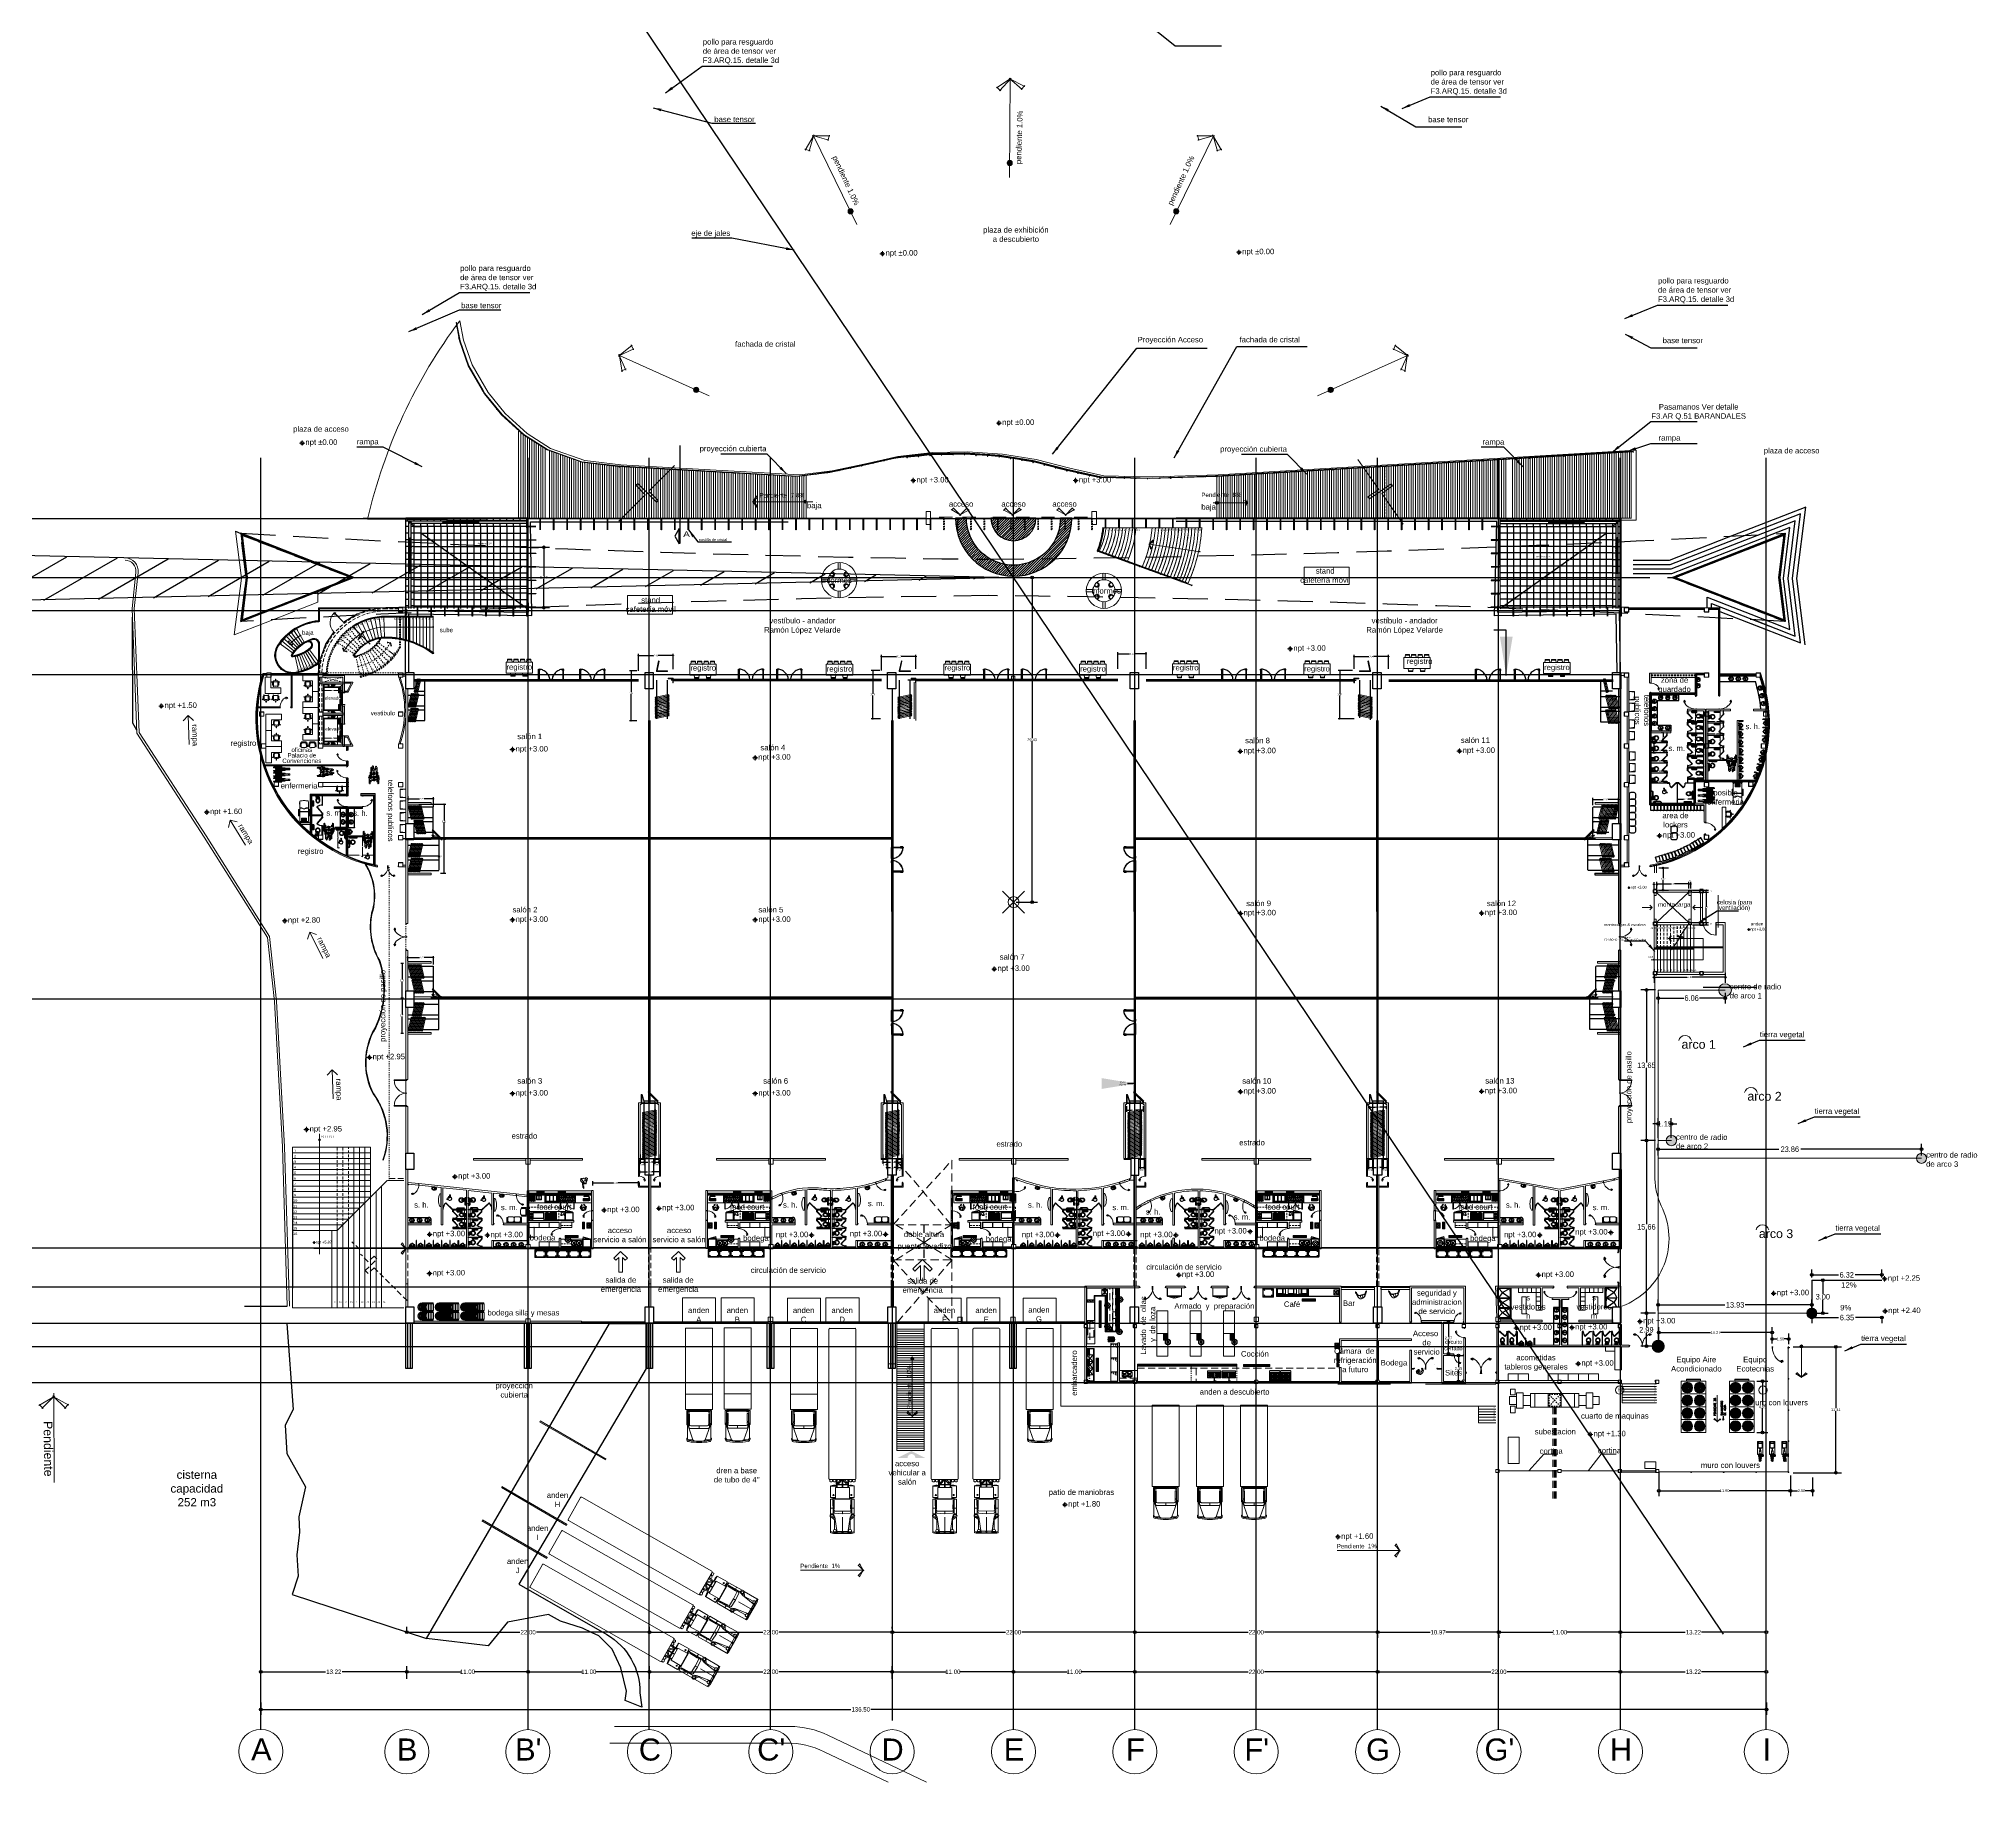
# Model space of a CAD drawing. Header units: millimetres. Extents: x 744843 to 745492, y 2520966 to 2521458.
# Drawn here: x 745316 to 745491.7, y 2521053.1 to 2521211.1 of the extents above; entities that cross this region are included whole.
import ezdxf
from ezdxf.enums import TextEntityAlignment as Align

# ---------------------------------------------------------------- set-up
doc = ezdxf.new("R2010")
doc.units = ezdxf.units.MM
doc.header["$PDMODE"] = 35
doc.header["$PDSIZE"] = 1
for name, pattern in [('ACAD_ISO02W100', [15, 12, -3]), ('CENTRO2', [28.575, 19.05, -3.175, 3.175, -3.175]), ('DASHED2', [0.375, 0.25, -0.125]), ('HIDDEN', [9.525, 6.35, -3.175]), ('HIDDEN2', [0.1875, 0.125, -0.0625]), ('STYLE_01', [0.147638, 0.098425, -0.049213]), ('TRAZOS2', [9.525, 6.35, -3.175])]:
    doc.linetypes.add(name, pattern=pattern)
for name, color, linetype in [('1-INOXIDABLE', 140, 'Continuous'), ('1-SELLADORES', 1, 'Continuous'), ('A-Columnas_Pppal', 3, 'Continuous'), ('A_Arco', 22, 'Continuous'), ('A_Contrafuerte', 20, 'Continuous'), ('A_Cotas_Ejes', 8, 'Continuous'), ('A_Cotas_Paños', 8, 'Continuous'), ('A_Cotas_Total', 8, 'Continuous'), ('A_Cristal en  Piso', 171, 'Continuous'), ('A_Crsital_Costillas', 143, 'Continuous'), ('A_Ejes', 8, 'Continuous'), ('A_Escalera_Barandal', 52, 'Continuous'), ('A_Mamparas de Baño', 43, 'Continuous'), ('A_Muebles_fijos', 8, 'Continuous'), ('A_Muros_Foso', 32, 'Continuous'), ('A_Muros_Mobiles', 16, 'Continuous'), ('A_Piso', 161, 'Continuous'), ('A_Señalamiento_Flechas', 9, 'Continuous'), ('A_Taludes', 52, 'Continuous'), ('A_Vialidad_Banqueta', 55, 'Continuous'), ('cotas auxiliares', 7, 'Continuous'), ('PARAMENTO', 7, 'Continuous')]:
    doc.layers.add(name, color=color, linetype=linetype)
for name, color, linetype, lineweight in [('A-Columnas_Secun', 74, 'Continuous', 20), ('A_Banqueta', 175, 'Continuous', 20), ('A_Barandal', 160, 'Continuous', 18), ('A_Cotas_Interiores', 8, 'Continuous', 20), ('A_Cristal interior', 143, 'Continuous', 20), ('A_Cristal_Fachada', 151, 'Continuous', 20), ('A_Elevador', 6, 'Continuous', 0), ('A_Escaleras', 52, 'Continuous', 20), ('A_Muebles', 8, 'Continuous', 20), ('A_Muebles_Cocina', 55, 'Continuous', 20), ('A_Muebles_Cocina_2a.Etapa', 230, 'Continuous', 20), ('A_Muros', 30, 'Continuous', 20), ('A_Muros_Bajos', 31, 'Continuous', 20), ('A_Muros_Concreto', 3, 'Continuous', 0), ('A_Niveles', 1, 'Continuous', 20), ('A_Proyecciones', 192, 'HIDDEN', 20), ('A_Puertas', 8, 'Continuous', 0), ('A_Textos', 4, 'Continuous', 20), ('A_Ventanas', 4, 'Continuous', 20), ('A_Vitroblock', 143, 'Continuous', 20), ('placa de acero', 163, 'Continuous', 18)]:
    doc.layers.add(name, color=color, linetype=linetype, lineweight=lineweight)
doc.layers.get('A_Vitroblock').off()
doc.styles.add('Arial', font='arial.ttf', dxfattribs={"height": 1})
doc.styles.add('ARIAL1', font='ARIALN.TTF', dxfattribs={"width": 1.6})
doc.styles.add('escal 300', font='arial.ttf', dxfattribs={"height": 0.5})
doc.styles.add('ROMANS', font='ROMANS.shx')
doc.linetypes.add('ZIGZAG', pattern='A,0.00254,-5.08,[131,ltypeshp.shx,S=5.08,R=0,X=-5.08,Y=0],-10.16,[131,ltypeshp.shx,S=5.08,R=180,X=5.08,Y=0],-5.08', length=20.32254)
doc.dimstyles.new('Cotas Interiores', dxfattribs={"dimtxt": 1, "dimasz": 0.75, "dimexe": 0.25, "dimexo": 1, "dimgap": 0.01, "dimtad": 1, "dimzin": 4, "dimdsep": 46, "dimtxsty": 'Arial', "dimblk": 'OPEN90', "dimcen": 2.5, "dimclrd": 256, "dimclre": 256, "dimclrt": 4, "dimazin": 1, "dimtfac": 1, "dimtmove": 0, "dimatfit": 3, "dimfxl": 1.25, "dimarcsym": 0})
doc.dimstyles.new('EJES', dxfattribs={"dimtxt": 0.25, "dimasz": 0.25, "dimexe": 0.5, "dimexo": 0.25, "dimgap": 0.01, "dimtad": 0, "dimtih": 1, "dimtoh": 1, "dimzin": 4, "dimdsep": 46, "dimtxsty": 'Standard', "dimblk": 'ORIGIN', "dimcen": 0.09, "dimclrd": 8, "dimclre": 8, "dimclrt": 4, "dimadec": 1, "dimazin": 0, "dimtfac": 1, "dimtofl": 0, "dimtmove": 2, "dimatfit": 3, "dimfxl": 0.15, "dimtolj": 1, "dimtzin": 0, "dimlwd": -1, "dimlwe": -1, "dimarcsym": 0})
doc.dimstyles.new('ISO-25', dxfattribs={"dimtxt": 2.5, "dimasz": 2.5, "dimexe": 1.25, "dimexo": 0.625, "dimtad": 1, "dimtxsty": 'Standard', "dimcen": 2.5, "dimadec": 0, "dimazin": 0, "dimtfac": 1, "dimtmove": 0, "dimatfit": 3, "dimfxl": 1, "dimarcsym": 0})
pattern_1 = [(90.00014, (745244.178606, 2521027.3981), (0.03125, 7.6e-08), []), (0.00014, (745244.178606, 2521027.3981), (7.6e-08, -0.03125), [])]
pattern_2 = [(90.00014, (745243.578606, 2521027.3981), (0.03125, 7.6e-08), []), (0.00014, (745243.578606, 2521027.3981), (7.6e-08, -0.03125), [])]
pattern_3 = [(90.00014, (745242.978606, 2521027.3981), (0.03125, 7.6e-08), []), (0.00014, (745242.978606, 2521027.3981), (7.6e-08, -0.03125), [])]
pattern_4 = [(90.00014, (745242.378606, 2521027.3981), (0.03125, 7.6e-08), []), (0.00014, (745242.378606, 2521027.3981), (7.6e-08, -0.03125), [])]
pattern_5 = [(90, (745458.420351, 2521259.344824), (0.01875, 1e-18), []), (7e-15, (745458.420351, 2521259.344824), (2e-18, -0.01875), [])]
pattern_6 = [(90, (745459.599625, 2521259.344824), (0.01875, 1e-18), []), (7e-15, (745459.599625, 2521259.344824), (2e-18, -0.01875), [])]
pattern_7 = [(90, (745457.220351, 2521259.344824), (0.01875, 1e-18), []), (7e-15, (745457.220351, 2521259.344824), (2e-18, -0.01875), [])]
pattern_8 = [(90, (745456.020351, 2521259.344901), (0.01875, 1e-18), []), (7e-15, (745456.020351, 2521259.344901), (2e-18, -0.01875), [])]
pattern_9 = [(135, (745418.311715, 2521093.166404), (-0.181019, 0.067882), [1.2, -0.16, 0.4, -0.08]), (135, (745418.20819, 2521093.21336), (-0.018668, -0.131805), [0.24, -0.0264, 0.48, -0.06]), (135, (745418.23535, 2521093.146605), (-0.3320573, 0.2562555), [0.64, -0.112, 0.32, -0.08])]
pattern_10 = [(90, (745454.820351, 2521259.344901), (0.01875, 1e-18), []), (7e-15, (745454.820351, 2521259.344901), (2e-18, -0.01875), [])]
pattern_11 = [(90, (745453.595351, 2521259.344901), (0.01875, 1e-18), []), (7e-15, (745453.595351, 2521259.344901), (2e-18, -0.01875), [])]
pattern_12 = [(90, (745460.799625, 2521259.344824), (0.01875, 1e-18), []), (7e-15, (745460.799625, 2521259.344824), (2e-18, -0.01875), [])]
pattern_13 = [(90, (745461.399625, 2521259.344824), (0.01875, 1e-18), []), (7e-15, (745461.399625, 2521259.344824), (2e-18, -0.01875), [])]
pattern_14 = [(135, (745421.331715, 2521093.166404), (-0.181019, 0.067882), [1.2, -0.16, 0.4, -0.08]), (135, (745421.22819, 2521093.21336), (-0.018668, -0.131805), [0.24, -0.0264, 0.48, -0.06]), (135, (745421.25535, 2521093.146605), (-0.3320573, 0.2562555), [0.64, -0.112, 0.32, -0.08])]
pattern_15 = [(135, (745424.351715, 2521093.166404), (-0.181019, 0.067882), [1.2, -0.16, 0.4, -0.08]), (135, (745424.24819, 2521093.21336), (-0.018668, -0.131805), [0.24, -0.0264, 0.48, -0.06]), (135, (745424.27535, 2521093.146605), (-0.3320573, 0.2562555), [0.64, -0.112, 0.32, -0.08])]
pattern_16 = [(180, (745249.463958, 2521119.598079), (-5e-18, 0.01875), []), (90, (745249.463958, 2521119.598079), (0.01875, 6e-18), [])]
pattern_17 = [(180, (745249.463958, 2521120.803079), (-5e-18, 0.01875), []), (90, (745249.463958, 2521120.803079), (0.01875, 6e-18), [])]
pattern_18 = [(270, (745393.655793, 2520928.365172), (-0.01875, -8e-18), []), (180, (745393.655793, 2520928.365172), (-9e-18, 0.01875), [])]
pattern_19 = [(270, (745376.744542, -2521120.58924), (-0.02116129032258, -5e-18), []), (180, (745376.744542, -2521120.589241), (1e-16, 0.01058064516129), [0.02116129032258, -0.02116129032258])]
pattern_20 = [(45, (500, 0), (-0.112253201513, 0.112253201513), [])]

# ---------------------------------------------------------------- blocks, each defined once
blk = doc.blocks.new('boya-eje-2')
at = {"layer": 'A_Textos', "color": 5}
blk.add_circle((0, -2), 2, dxfattribs=at)
at = {"layer": 'A_Textos', "ltscale": 0.1, "style": 'Arial'}
blk.add_attdef('A', text='', height=2, dxfattribs=at).set_placement((0.04, -1.8), align=Align.MIDDLE_CENTER)
blk = doc.blocks.new('telefono publico')
at = {"layer": 'A_Muebles'}
for points in [[(-131445.55, 696882.41), (-131445.15, 696882.41), (-131445.15, 696881.81), (-131445.55, 696881.81)], [(-131445.55, 696882.41), (-131445.15, 696882.36), (-131445.15, 696881.87), (-131445.55, 696881.81)]]:
    blk.add_lwpolyline(points, close=True, dxfattribs=at)
blk = doc.blocks.new('_Origin')
at = {"color": 0, "linetype": 'ByBlock', "lineweight": -2}
blk.add_line((0, 0), (-1, 0), dxfattribs=at)
blk.add_circle((0, 0), 0.5, dxfattribs=at)
blk = doc.blocks.new('*D39')
at = {"layer": 'A_Cotas_Interiores', "color": 8, "transparency": 16777216}
for p, q in [((745341.75, 2521152.62), (745341.75, 2521152.01)), ((745343.51, 2521152.62), (745343.51, 2521152.01)), ((745341.8, 2521152.06), (745342.52, 2521152.06)), ((745343.46, 2521152.06), (745342.74, 2521152.06))]:
    blk.add_line(p, q, dxfattribs=at)
at = {"layer": 'Defpoints', "color": 0, "transparency": 16777216}
for p in [(745341.75, 2521152.65), (745343.51, 2521152.65), (745341.75, 2521152.06)]:
    blk.add_point(p, dxfattribs=at)
at = {"layer": 'A_Cotas_Interiores', "color": 8, "transparency": 16777216, "xscale": 0.05, "yscale": 0.05, "zscale": 0.05, "rotation": 180}
blk.add_blockref('_Origin', (745341.75, 2521152.06), dxfattribs=at)
at = {"layer": 'A_Cotas_Interiores', "color": 8, "transparency": 16777216, "xscale": 0.05, "yscale": 0.05, "zscale": 0.05}
blk.add_blockref('_Origin', (745343.51, 2521152.06), dxfattribs=at)
at = {"layer": 'A_Cotas_Interiores', "color": 4, "transparency": 16777216, "insert": (745342.63, 2521152.06), "char_height": 0.075, "attachment_point": 5}
blk.add_mtext('\\A1;1.76', dxfattribs=at)
blk = doc.blocks.new('*D37')
at = {"layer": 'A_Cotas_Interiores', "color": 8, "transparency": 16777216}
for p, q in [((745343.04, 2521149.75), (745343.04, 2521148.17)), ((745343.06, 2521149.8), (745343.09, 2521149.8)), ((745343.04, 2521147.2), (745343.04, 2521148.07)), ((745343.01, 2521147.15), (745342.99, 2521147.15))]:
    blk.add_line(p, q, dxfattribs=at)
at = {"layer": 'Defpoints', "color": 0, "transparency": 16777216}
for p in [(745343.04, 2521149.8), (745343.04, 2521147.15), (745343.04, 2521147.15)]:
    blk.add_point(p, dxfattribs=at)
at = {"layer": 'A_Cotas_Interiores', "color": 8, "transparency": 16777216, "xscale": 0.05, "yscale": 0.05, "zscale": 0.05}
for p, rotation in [((745343.04, 2521149.8), 90), ((745343.04, 2521147.15), 270)]:
    blk.add_blockref('_Origin', p, dxfattribs=dict(at, rotation=rotation))
at = {"layer": 'A_Cotas_Interiores', "color": 4, "transparency": 16777216, "insert": (745343.01, 2521148.12), "char_height": 0.075, "attachment_point": 5}
blk.add_mtext('\\A1;2.65', dxfattribs=at)
blk = doc.blocks.new('*D38')
at = {"layer": 'A_Cotas_Interiores', "color": 8, "transparency": 16777216}
for p, q in [((745341.75, 2521147.17), (745341.75, 2521147.79)), ((745341.8, 2521147.74), (745342.52, 2521147.74)), ((745343.46, 2521147.74), (745342.74, 2521147.74)), ((745343.51, 2521147.17), (745343.51, 2521147.79))]:
    blk.add_line(p, q, dxfattribs=at)
at = {"layer": 'Defpoints', "color": 0, "transparency": 16777216}
for p in [(745341.75, 2521147.74), (745341.75, 2521147.15), (745343.51, 2521147.15)]:
    blk.add_point(p, dxfattribs=at)
at = {"layer": 'A_Cotas_Interiores', "color": 8, "transparency": 16777216, "xscale": 0.05, "yscale": 0.05, "zscale": 0.05, "rotation": 180}
blk.add_blockref('_Origin', (745341.75, 2521147.74), dxfattribs=at)
at = {"layer": 'A_Cotas_Interiores', "color": 8, "transparency": 16777216, "xscale": 0.05, "yscale": 0.05, "zscale": 0.05}
blk.add_blockref('_Origin', (745343.51, 2521147.74), dxfattribs=at)
at = {"layer": 'A_Cotas_Interiores', "color": 4, "transparency": 16777216, "insert": (745342.63, 2521147.74), "char_height": 0.075, "attachment_point": 5}
blk.add_mtext('\\A1;1.76', dxfattribs=at)
blk = doc.blocks.new('Flecha_3-flat-3')
at = {"layer": 'A_Escaleras'}
for p, q in [((-0.19, 0.21), (-0.26, 0.14)), ((-0.26, 0.15), (0.02, -0.01)), ((0.02, -0.02), (-0.21, 0.21)), ((-0.02, -0.02), (0.21, 0.21)), ((0.27, 0.15), (-0.02, -0.01)), ((0.19, 0.21), (0.26, 0.13))]:
    blk.add_line(p, q, dxfattribs=at)
blk = doc.blocks.new('Flecha_3')
at = {"layer": 'A_Escaleras'}
for p, q in [((-0.151, 0.138), (-0.098, 0.191)), ((0.012, -0.012), (-0.151, 0.153)), ((0.012, 0.012), (-0.151, -0.153)), ((-0.11, 0.193), (0.009, -0.015)), ((-0.11, -0.193), (0.009, 0.015)), ((-0.151, -0.138), (-0.098, -0.191))]:
    blk.add_line(p, q, dxfattribs=at)
blk = doc.blocks.new('MINGIT')
at = {"layer": 'A_Muebles_fijos'}
for p, q in [((0, 0.22), (0, -0.23)), ((0.01, 0.19), (0.02, 0.22)), ((0.01, 0.19), (0.01, 0.15)), ((0.01, 0.1), (0.01, 0.1)), ((0.01, 0.09), (0.01, 0)), ((0.01, 0), (0.01, -0.19)), ((0.02, 0.19), (0.02, 0.14)), ((0.02, 0.14), (0.04, 0.14)), ((0.02, 0.14), (0.04, 0.14)), ((0.02, 0.13), (0.03, 0.13)), ((0.02, 0.12), (0.03, 0.12)), ((0.02, 0.11), (0.04, 0.11)), ((0.02, 0.11), (0.04, 0.11)), ((0.03, 0.11), (0.03, 0.04)), ((0.04, 0.08), (0.04, 0.1)), ((0.04, 0.04), (0.04, 0.08)), ((0.04, 0.08), (0.04, 0.08)), ((0.04, 0.08), (0.04, 0.08)), ((0.06, 0.08), (0.06, 0.08)), ((0.07, 0.08), (0.07, 0.1)), ((0.07, 0.04), (0.07, 0.08)), ((0.07, 0.08), (0.07, 0.08)), ((0.21, 0.22), (0.17, 0.19)), ((0.17, 0.16), (0.21, 0.16)), ((0.21, 0.16), (0.21, 0.22)), ((0.21, 0.17), (0.21, 0.16)), ((0.01, -0.19), (0.02, -0.23)), ((0.02, -0.03), (0.02, -0.19)), ((0.04, -0.08), (0.04, -0.04)), ((0.07, -0.08), (0.07, -0.04)), ((0.17, -0.16), (0.21, -0.16)), ((0.21, -0.23), (0.17, -0.19)), ((0.21, -0.16), (0.21, -0.22)), ((0.21, -0.17), (0.21, -0.16))]:
    blk.add_line(p, q, dxfattribs=at)
for points in [[(0, 0.22), (0.21, 0.22), (0.21, 0.17, 0.210234), (0.22, 0.15), (0.33, 0.07, -0.126523), (0.35, 0.04), (0.35, 0)], [(0, 0.19), (0.17, 0.19), (0.17, 0.16), (0.17, 0.16, 0.203201), (0.15, 0.15, 0.099346), (0.11, 0, 6.040533)], [(0, -0.19), (0.17, -0.19), (0.17, -0.16), (0.17, -0.16, -0.203201), (0.15, -0.15, -0.102946), (0.11, 0, -6.040533)], [(0.34, 0), (0.34, 0.02, 0.17302), (0.32, 0.06), (0.18, 0.15)], [(0, -0.23), (0.21, -0.23), (0.21, -0.17, -0.210234), (0.22, -0.15), (0.33, -0.07, 0.126523), (0.35, -0.04), (0.35, 0)], [(0.34, 0), (0.34, -0.02, -0.17302), (0.32, -0.06), (0.18, -0.15)]]:
    blk.add_lwpolyline(points, format="xyb", dxfattribs=at)
for points in [[(0.04, 0.1, 0.075396), (0.07, 0.1, 0.080058), (0.07, 0.14, 0.085946), (0.04, 0.14, 0.104118), (0.04, 0.1)], [(0.08, -0.15), (0.08, -0.09, 0.414214), (0.07, -0.08), (0.04, -0.08, 0.414214), (0.03, -0.09), (0.03, -0.15, 0.414214), (0.04, -0.16), (0.07, -0.16, 0.414214)]]:
    blk.add_lwpolyline(points, format="xyb", close=True, dxfattribs=at)
for points in [[(0.04, 0.08), (0.04, 0.08), (0.07, 0.08), (0.07, 0.08)], [(0.05, 0.02), (0.04, 0.01), (0.04, -0.01), (0.05, -0.01), (0.06, -0.01), (0.06, 0.01)]]:
    blk.add_lwpolyline(points, close=True, dxfattribs=at)
for centre, radius in [((0.05, 0), 0.0434), ((0.05, 0), 0.0176), ((0.05, 0), 0.0209), ((0.12, 0.05), 0.003), ((0.12, 0.03), 0.003), ((0.12, 0.02), 0.003), ((0.13, 0), 0.003), ((0.13, 0.04), 0.003), ((0.13, 0.03), 0.003), ((0.14, 0.02), 0.003), ((0.14, 0), 0.003), ((0.12, -0.03), 0.003), ((0.12, -0.05), 0.003), ((0.12, -0.01), 0.003), ((0.12, -0.02), 0.003), ((0.13, -0.04), 0.003), ((0.14, -0.02), 0.003), ((0.13, -0.03), 0.003), ((0.14, -0.01), 0.003)]:
    blk.add_circle(centre, radius, dxfattribs=at)
for centre, radius, start, end in [((-0.02, 0.12), 0.0403, 299.3307, 60.6693), ((0.08, 0), 0.065, 301.7546, 57.7926), ((-0.01, 0.87), 0.746, 282.4305, 287.0667), ((-0.01, -0.88), 0.746, 72.9333, 77.5695)]:
    blk.add_arc(centre, radius, start, end, dxfattribs=at)
blk = doc.blocks.new('WC')
at = {"layer": 'A_Muebles_fijos'}
for p, q in [((-0.04, 0), (0.41, 0)), ((0, 0.05), (0, -0.05)), ((0.04, 0.09), (0.31, 0.17)), ((0.26, 0.08), (0.26, -0.08)), ((0.04, -0.09), (0.33, -0.17))]:
    blk.add_line(p, q, dxfattribs=at)
for centre, major_axis, start_param, end_param in [((0.04, 0.05), (-0.0287, 0.0287), -0.786451, 0.784345), ((0.08, 0), (0.019, 0.019), 0, 6.283185), ((0.34, 0), (-0.11, 0.11), 0.326425, 0.784345), ((0.34, 0), (-0.11, 0.11), 0.784345, 1.242266), ((0.37, -0.01), (0.134, 0.134), 1.483255, 1.897221), ((0.35, 0), (-0.0959, 0.0959), 0.326914, 0.784345), ((0.35, 0), (0.0959, 0.0959), 2.355142, 2.812573), ((0.38, -0.01), (-0.117, 0.117), -0.086934, 0.326914), ((0.26, 0), (-0.0194, 0.0194), 4.712389, 10.995574), ((0.39, -0.03), (0.156, 0.156), 1.11934, 1.483255), ((0.4, -0.03), (-0.136, 0.136), -0.451073, -0.086934), ((0.41, -0.07), (0.183, 0.183), 0.784345, 1.11934), ((0.41, -0.06), (-0.16, 0.16), -0.786451, -0.451073), ((0.41, -0.07), (0.183, 0.183), 0.44935, 0.784345), ((0.41, -0.06), (0.16, 0.16), 0.448967, 0.784345), ((0.42, -0.03), (0.136, 0.136), 0.084828, 0.448967), ((0.42, -0.03), (-0.156, 0.156), -1.48536, -1.121446), ((0.43, -0.01), (-0.117, 0.117), 4.383369, 4.797217), ((0.44, -0.01), (-0.134, 0.134), 4.383859, 4.797825), ((0.46, 0), (-0.0959, 0.0959), 3.925938, 4.383369), ((0.46, 0), (0.0959, 0.0959), 5.039303, 5.496734), ((0.47, 0), (-0.11, 0.11), 3.925938, 4.383859), ((0.47, 0), (-0.11, 0.11), 3.468017, 3.925938), ((0.04, -0.05), (-0.0287, 0.0287), 0.784345, 2.355142), ((0.37, 0.02), (0.134, 0.134), 2.813062, 3.227029), ((0.38, 0.02), (0.117, 0.117), 2.812573, 3.226421), ((0.39, 0.04), (0.156, 0.156), 3.227029, 3.590943), ((0.4, 0.04), (-0.136, 0.136), 1.655624, 2.019763), ((0.54, 0.84), (-0.728, 0.728), 2.145678, 2.22961), ((0.41, 0.07), (-0.16, 0.16), 2.019763, 2.355142), ((0.41, 0.07), (-0.16, 0.16), 2.355142, 2.69052), ((0.41, 0.08), (-0.183, 0.183), 2.355142, 2.690137), ((0.42, 0.04), (-0.136, 0.136), 2.69052, 3.054659), ((0.42, 0.04), (-0.156, 0.156), 2.690137, 3.054051), ((0.43, 0.02), (0.117, 0.117), 4.625455, 5.039303), ((0.44, 0.02), (0.134, 0.134), 4.624847, 5.038814)]:
    blk.add_ellipse(centre, major_axis=major_axis, ratio=1, start_param=start_param, end_param=end_param, dxfattribs=at)
blk.add_ellipse((0.08, 0), major_axis=(0.0357, 0.0357), ratio=1, dxfattribs=at)
blk = doc.blocks.new('minusba')
at = {"layer": 'A_Muebles', "color": 0, "linetype": 'ByBlock'}
for points in [[(0.73, 0.9, -1.909264), (0.36, 1.16), (0.32, 1.19, 1.829458), (0.77, 0.9)], [(0.84, 0.86), (0.78, 1.1), (0.48, 1.1), (0.46, 1.19), (0.69, 1.19), (0.69, 1.24), (0.45, 1.24), (0.42, 1.38, 4.631739), (0.36, 1.42), (0.41, 1.04), (0.73, 1.04), (0.81, 0.74), (0.97, 0.79), (0.94, 0.88)]]:
    blk.add_lwpolyline(points, format="xyb", close=True, dxfattribs=at)
blk = doc.blocks.new('BEB-P')
at = {"layer": 'A_Muebles_fijos'}
for points in [[(-0.16, -0.02), (0.16, -0.02, -0.087881), (0.19, -0.17, -0.339541), (0.1, -0.28, -0.018823), (0.08, -0.29, -0.03202), (0, -0.29, -0.03202), (-0.08, -0.29, -0.018823), (-0.1, -0.28, -0.339541), (-0.19, -0.17, -0.088202)], [(0.05, -0.17, 0.099319), (0.03, -0.05, 0.055487), (-0.14, -0.06, 0.088828), (-0.16, -0.17, 0.414214), (-0.07, -0.26, 0.320045)]]:
    blk.add_lwpolyline(points, format="xyb", close=True, dxfattribs=at)
blk.add_lwpolyline([(0.18, -0.11, 0.207297), (0.17, -0.08, 0.095984), (0.13, -0.06, 0.052782), (0.07, -0.04, 0.039895), (0, -0.03, 0.039895), (-0.07, -0.04, 0.052782), (-0.13, -0.06, 0.095984), (-0.17, -0.08, 0.207297), (-0.18, -0.11, 0.207297)], format="xyb", dxfattribs=at)
for centre, radius in [((-0.02, -0.11), 0.003), ((-0.01, -0.09), 0.003), ((-0.01, -0.12), 0.003), ((0, -0.09), 0.003), ((0, -0.12), 0.003), ((0.01, -0.09), 0.003), ((0.02, -0.11), 0.003), ((0.01, -0.12), 0.003), ((0.1, -0.17), 0.025), ((0.1, -0.17), 0.015)]:
    blk.add_circle(centre, radius, dxfattribs=at)
blk.add_arc((0.06, -0.11), 0.0733, 95.7395, 119.724, dxfattribs=at)
blk = doc.blocks.new('niveles')
at = {"layer": 'A_Niveles'}
h = blk.add_hatch(color=256, dxfattribs=at)
h.paths.add_polyline_path([(-0.44, 0.17), (-0.29, 0.17), (-0.29, 0.32, 0.414214)])
h.paths.add_polyline_path([(-0.14, 0.17), (-0.29, 0.17), (-0.29, 0.02, 0.414214)])
for p, q in [((-0.52, 0.17), (-0.05, 0.17)), ((-0.48, 0.17), (-0.09, 0.17)), ((-0.29, 0.41), (-0.29, -0.06))]:
    blk.add_line(p, q, dxfattribs=at)
blk.add_circle((-0.29, 0.17), 0.149, dxfattribs=at)
at = {"layer": 'A_Textos', "ltscale": 0.0065, "width": 1.2}
blk.add_attdef('NIVEL', (0, 0), '', height=0.3, dxfattribs=at)
blk = doc.blocks.new('PCONTRA 4pul')
at = {"layer": 'A_Muebles', "color": 8, "linetype": 'ACAD_ISO02W100'}
blk.add_line((243.3, 916.04), (243.29, 916.04), dxfattribs=at)
blk = doc.blocks.new('IE-2-X')
at = {"layer": 'A_Muebles_Cocina', "ltscale": 0.5}
for p, q in [((-1143.05, -556.16), (-1143.05, -556.32)), ((-1143.05, -556.29), (-1141.85, -556.29)), ((-1142.45, -556.32), (-1143.05, -556.32)), ((-1141.85, -556.32), (-1142.45, -556.32)), ((-1141.85, -556.16), (-1141.85, -556.32))]:
    blk.add_line(p, q, dxfattribs=at)
for points in [[(-1141.85, -556.16), (-1141.85, -555.68), (-1143.05, -555.68), (-1143.05, -556.16)], [(-1142.51, -556.16), (-1142.51, -555.68), (-1142.99, -555.68), (-1142.99, -556.16)], [(-1142.96, -555.7), (-1142.8, -555.85), (-1142.82, -555.87), (-1142.98, -555.71), (-1142.98, -555.7)], [(-1142.98, -555.93), (-1142.98, -555.91), (-1142.83, -555.91), (-1142.83, -555.93)], [(-1142.96, -556.14), (-1142.98, -556.14), (-1142.98, -556.13), (-1142.82, -555.97), (-1142.8, -555.98)], [(-1142.96, -555.7), (-1142.81, -555.85), (-1142.82, -555.86), (-1142.97, -555.71), (-1142.97, -555.7)], [(-1142.97, -555.92), (-1142.97, -555.91), (-1142.84, -555.91), (-1142.84, -555.92)], [(-1142.96, -556.14), (-1142.97, -556.14), (-1142.97, -556.13), (-1142.82, -555.98), (-1142.81, -555.98)], [(-1142.76, -555.84), (-1142.74, -555.84), (-1142.74, -555.7), (-1142.76, -555.7)], [(-1142.76, -555.83), (-1142.75, -555.83), (-1142.75, -555.7), (-1142.76, -555.7)], [(-1142.75, -556.14), (-1142.76, -556.14), (-1142.76, -556), (-1142.75, -556)], [(-1142.74, -556.14), (-1142.76, -556.14), (-1142.76, -556), (-1142.74, -556)], [(-1142.7, -555.85), (-1142.69, -555.86), (-1142.54, -555.71), (-1142.54, -555.7), (-1142.54, -555.7)], [(-1142.7, -555.85), (-1142.69, -555.87), (-1142.53, -555.71), (-1142.53, -555.7), (-1142.54, -555.7)], [(-1142.53, -556.13), (-1142.53, -556.14), (-1142.54, -556.14), (-1142.7, -555.98), (-1142.69, -555.97)], [(-1142.54, -556.13), (-1142.54, -556.14), (-1142.54, -556.14), (-1142.7, -555.98), (-1142.69, -555.98)], [(-1142.67, -555.91), (-1142.67, -555.92), (-1142.54, -555.92), (-1142.54, -555.91)], [(-1142.67, -555.91), (-1142.67, -555.93), (-1142.53, -555.93), (-1142.53, -555.91)], [(-1141.91, -556.16), (-1141.91, -555.68), (-1142.39, -555.68), (-1142.39, -556.16)], [(-1142.36, -555.7), (-1142.2, -555.85), (-1142.22, -555.87), (-1142.38, -555.71), (-1142.38, -555.7)], [(-1142.38, -555.93), (-1142.38, -555.91), (-1142.23, -555.91), (-1142.23, -555.93)], [(-1142.36, -556.14), (-1142.38, -556.14), (-1142.38, -556.13), (-1142.22, -555.97), (-1142.2, -555.98)], [(-1142.36, -555.7), (-1142.21, -555.85), (-1142.22, -555.86), (-1142.37, -555.71), (-1142.37, -555.7)], [(-1142.37, -555.92), (-1142.37, -555.91), (-1142.24, -555.91), (-1142.24, -555.92)], [(-1142.36, -556.14), (-1142.37, -556.14), (-1142.37, -556.13), (-1142.22, -555.98), (-1142.21, -555.98)], [(-1142.16, -555.83), (-1142.15, -555.83), (-1142.15, -555.7), (-1142.16, -555.7)], [(-1142.16, -555.84), (-1142.14, -555.84), (-1142.14, -555.7), (-1142.16, -555.7)], [(-1142.14, -556.14), (-1142.16, -556.14), (-1142.16, -556), (-1142.14, -556)], [(-1142.15, -556.14), (-1142.16, -556.14), (-1142.16, -556), (-1142.15, -556)], [(-1142.1, -555.85), (-1142.09, -555.87), (-1141.93, -555.71), (-1141.93, -555.7), (-1141.94, -555.7)], [(-1142.1, -555.85), (-1142.09, -555.86), (-1141.94, -555.71), (-1141.94, -555.7), (-1141.94, -555.7)], [(-1141.93, -556.13), (-1141.93, -556.14), (-1141.94, -556.14), (-1142.1, -555.98), (-1142.09, -555.97)], [(-1141.94, -556.13), (-1141.94, -556.14), (-1141.94, -556.14), (-1142.1, -555.98), (-1142.09, -555.98)], [(-1142.07, -555.91), (-1142.07, -555.93), (-1141.93, -555.93), (-1141.93, -555.91)], [(-1142.07, -555.91), (-1142.07, -555.92), (-1141.94, -555.92), (-1141.94, -555.91)]]:
    blk.add_lwpolyline(points, close=True, dxfattribs=at)
for centre, radius in [((-1142.75, -555.92), 0.0654), ((-1142.75, -555.92), 0.0473), ((-1142.75, -555.92), 0.0201), ((-1142.15, -555.92), 0.0654), ((-1142.15, -555.92), 0.0473), ((-1142.15, -555.92), 0.0201)]:
    blk.add_circle(centre, radius, dxfattribs=at)
for centre, radius, start, end in [((-1142.75, -555.92), 0.165, 138.4789, 176.5211), ((-1142.75, -555.92), 0.165, 183.4789, 221.5211), ((-1142.75, -555.92), 0.154, 138.7129, 176.2871), ((-1142.75, -555.92), 0.154, 183.7129, 221.2871), ((-1142.75, -555.92), 0.119, 139.8171, 175.1829), ((-1142.75, -555.92), 0.119, 184.8171, 220.1829), ((-1142.75, -555.92), 0.165, 93.4789, 131.5211), ((-1142.75, -555.92), 0.165, 228.4789, 266.5211), ((-1142.75, -555.92), 0.154, 93.7129, 131.2871), ((-1142.75, -555.92), 0.1, 140.7366, 174.2634), ((-1142.75, -555.92), 0.1, 185.7366, 219.2634), ((-1142.75, -555.92), 0.154, 228.7129, 266.2871), ((-1142.75, -555.92), 0.119, 94.8171, 130.1829), ((-1142.75, -555.92), 0.119, 229.8171, 265.1829), ((-1142.75, -555.92), 0.1, 95.7366, 129.2634), ((-1142.75, -555.92), 0.1, 230.7366, 264.2634), ((-1142.75, -555.92), 0.165, 48.4789, 86.5211), ((-1142.75, -555.92), 0.154, 48.7129, 86.2871), ((-1142.75, -555.92), 0.119, 49.8171, 85.1829), ((-1142.75, -555.92), 0.1, 50.7366, 84.2634), ((-1142.75, -555.92), 0.1, 275.7366, 309.2634), ((-1142.75, -555.92), 0.119, 274.8171, 310.1829), ((-1142.75, -555.92), 0.154, 273.7129, 311.2871), ((-1142.75, -555.92), 0.165, 273.4789, 311.5211), ((-1142.75, -555.92), 0.1, 5.7366, 39.2634), ((-1142.75, -555.92), 0.1, 320.7366, 354.2634), ((-1142.75, -555.92), 0.119, 4.8171, 40.1829), ((-1142.75, -555.92), 0.119, 319.8171, 355.1829), ((-1142.75, -555.92), 0.154, 3.7129, 41.2871), ((-1142.75, -555.92), 0.154, 318.7129, 356.2871), ((-1142.75, -555.92), 0.165, 3.4789, 41.5211), ((-1142.75, -555.92), 0.165, 318.4789, 356.5211), ((-1142.15, -555.92), 0.165, 138.4789, 176.5211), ((-1142.15, -555.92), 0.165, 183.4789, 221.5211), ((-1142.15, -555.92), 0.154, 138.7129, 176.2871), ((-1142.15, -555.92), 0.154, 183.7129, 221.2871), ((-1142.15, -555.92), 0.119, 139.8171, 175.1829), ((-1142.15, -555.92), 0.119, 184.8171, 220.1829), ((-1142.15, -555.92), 0.165, 93.4789, 131.5211), ((-1142.15, -555.92), 0.165, 228.4789, 266.5211), ((-1142.15, -555.92), 0.154, 93.7129, 131.2871), ((-1142.15, -555.92), 0.1, 140.7366, 174.2634), ((-1142.15, -555.92), 0.1, 185.7366, 219.2634), ((-1142.15, -555.92), 0.154, 228.7129, 266.2871), ((-1142.15, -555.92), 0.119, 94.8171, 130.1829), ((-1142.15, -555.92), 0.119, 229.8171, 265.1829), ((-1142.15, -555.92), 0.1, 95.7366, 129.2634), ((-1142.15, -555.92), 0.1, 230.7366, 264.2634), ((-1142.15, -555.92), 0.165, 48.4789, 86.5211), ((-1142.15, -555.92), 0.154, 48.7129, 86.2871), ((-1142.15, -555.92), 0.119, 49.8171, 85.1829), ((-1142.15, -555.92), 0.1, 50.7366, 84.2634), ((-1142.15, -555.92), 0.1, 275.7366, 309.2634), ((-1142.15, -555.92), 0.119, 274.8171, 310.1829), ((-1142.15, -555.92), 0.154, 273.7129, 311.2871), ((-1142.15, -555.92), 0.165, 273.4789, 311.5211), ((-1142.15, -555.92), 0.1, 5.7366, 39.2634), ((-1142.15, -555.92), 0.1, 320.7366, 354.2634), ((-1142.15, -555.92), 0.119, 4.8171, 40.1829), ((-1142.15, -555.92), 0.119, 319.8171, 355.1829), ((-1142.15, -555.92), 0.154, 3.7129, 41.2871), ((-1142.15, -555.92), 0.154, 318.7129, 356.2871), ((-1142.15, -555.92), 0.165, 3.4789, 41.5211), ((-1142.15, -555.92), 0.165, 318.4789, 356.5211)]:
    blk.add_arc(centre, radius, start, end, dxfattribs=at)
blk = doc.blocks.new('CONTRA-4PULG')
at = {"layer": 'A_Muebles_Cocina', "color": 147}
for p, q in [((11.51, 19.59), (11.53, 19.58)), ((11.51, 19.58), (11.53, 19.58)), ((11.51, 19.57), (11.53, 19.57)), ((11.51, 19.56), (11.53, 19.57)), ((11.52, 19.6), (11.53, 19.59)), ((11.52, 19.55), (11.53, 19.57)), ((11.53, 19.61), (11.54, 19.59)), ((11.53, 19.55), (11.54, 19.57)), ((11.54, 19.61), (11.54, 19.59)), ((11.56, 19.6), (11.54, 19.59)), ((11.54, 19.55), (11.54, 19.57)), ((11.56, 19.55), (11.54, 19.57)), ((11.56, 19.59), (11.55, 19.58)), ((11.57, 19.58), (11.55, 19.58)), ((11.56, 19.56), (11.55, 19.57)), ((11.57, 19.57), (11.55, 19.57))]:
    blk.add_line(p, q, dxfattribs=at)
at = {"layer": 'A_Muebles_Cocina', "color": 5}
for radius in [0.0575, 0.0425]:
    blk.add_circle((11.54, 19.58), radius, dxfattribs=at)
at = {"layer": 'A_Muebles_Cocina', "color": 147}
for radius in [0.0375, 0.005]:
    blk.add_circle((11.54, 19.58), radius, dxfattribs=at)
for centre, radius, start, end in [((11.51, 19.58), 0.005, 75.75, 284.25), ((11.52, 19.6), 0.005, 30.75, 239.25), ((11.52, 19.56), 0.005, 120.75, 329.25), ((11.54, 19.61), 0.005, 345.75, 194.25), ((11.53, 19.58), 0.0025, 225, 45), ((11.53, 19.58), 0.0025, 270, 90), ((11.53, 19.57), 0.0025, 315, 135), ((11.54, 19.55), 0.005, 165.75, 14.25), ((11.55, 19.58), 0.0025, 135, 315), ((11.54, 19.59), 0.0025, 180, 360), ((11.54, 19.57), 0.0025, 360, 180), ((11.55, 19.57), 0.0025, 45, 225), ((11.55, 19.58), 0.0025, 90, 270), ((11.56, 19.6), 0.005, 300.75, 149.25), ((11.56, 19.56), 0.005, 210.75, 59.25), ((11.57, 19.58), 0.005, 255.75, 104.25)]:
    blk.add_arc(centre, radius, start, end, dxfattribs=at)
blk = doc.blocks.new('carro_servicio')
at = {"layer": 'A_Muebles_Cocina'}
for p, q in [((0, 0.93), (0, 0.04)), ((0.65, 0.98), (0.05, 0.98)), ((0.05, 0.31), (0.05, 0.68)), ((0.1, 0.68), (0.05, 0.68)), ((0.1, 0.31), (0.05, 0.31)), ((0.1, 0.93), (0.1, 0.04)), ((0.1, 0.93), (0.65, 0.93)), ((0.65, 0.04), (0.1, 0.04)), ((0.15, 0.96), (0.6, 0.96)), ((0.15, 0.93), (0.15, 0.96)), ((0.15, 0.16), (0.23, 0.09)), ((0.15, 0.01), (0.15, 0.04)), ((0.6, 0.01), (0.15, 0.01)), ((0.19, 0.88), (0.19, 0.78)), ((0.52, 0.16), (0.6, 0.09)), ((0.56, 0.88), (0.56, 0.78)), ((0.6, 0.96), (0.6, 0.93)), ((0.6, 0.04), (0.6, 0.01)), ((0.65, 0.93), (0.65, 0.04)), ((0.7, 0.04), (0.7, 0.93)), ((0.05, -0.01), (0.65, -0.01))]:
    blk.add_line(p, q, dxfattribs=at)
for centre, start, end in [((0.05, 0.93), 90, 180.0054), ((0.05, 0.04), 180, 270), ((0.65, 0.93), 0, 90), ((0.65, 0.04), 270, 0)]:
    blk.add_arc(centre, 0.0508, start, end, dxfattribs=at)
blk = doc.blocks.new('Anaquel_90x45L')
at = {"layer": 'A_Muebles', "linetype": 'Continuous'}
for points in [[(147.2, 29.37), (147.2, 29.37), (147.18, 29.37), (147.18, 29.35), (147.17, 29.35), (147.17, 29.37), (147.2, 29.37), (147.2, 29.37)], [(147.17, 28.95), (147.18, 28.95), (147.18, 28.93), (147.2, 28.93), (147.2, 28.93), (147.17, 28.93), (147.17, 28.95), (147.18, 28.95)], [(148.06, 29.37), (148.06, 29.37), (148.07, 29.37), (148.07, 29.35), (148.08, 29.35), (148.08, 29.37), (148.06, 29.37), (148.06, 29.37)], [(148.08, 28.95), (148.07, 28.95), (148.07, 28.93), (148.06, 28.93), (148.06, 28.93), (148.08, 28.93), (148.08, 28.95), (148.07, 28.95)]]:
    blk.add_lwpolyline(points, dxfattribs=at)
blk.add_lwpolyline([(147.18, 28.93), (148.07, 28.93), (148.07, 29.37), (147.18, 29.37)], close=True, dxfattribs=at)
blk = doc.blocks.new('puerta 150')
at = {"layer": 'A_Puertas', "ltscale": 0.0065}
blk.add_lwpolyline([(-0.07, 0), (0, 0), (0, -1.5), (-0.07, -1.5)], close=True, dxfattribs=at)
blk.add_arc((0, 0), 1.5, 267.252, 0, dxfattribs=at)
blk = doc.blocks.new('AH20D')
at = {"layer": 'A_Muebles'}
for p, q in [((-0.58, 0.5), (-0.05, 0.5)), ((-0.05, 0.4), (-0.58, 0.4)), ((-0.58, 0.4), (-0.58, -0.4)), ((-0.05, 0.5), (-0.05, 0.4)), ((0, 0.4), (-0.05, 0.4)), ((0, -0.4), (0, 0.4)), ((-0.05, -0.4), (-0.58, -0.4)), ((-0.58, -0.5), (-0.05, -0.5)), ((-0.05, -0.5), (-0.05, -0.4)), ((-0.05, -0.4), (0, -0.4))]:
    blk.add_line(p, q, dxfattribs=at)
for radius in [0.5, 0.4]:
    blk.add_arc((-0.58, 0), radius, 90, 270, dxfattribs=at)
blk = doc.blocks.new('puerta 100')
at = {"layer": 'A_Puertas'}
for p, q in [((0, 0), (0, -0.06)), ((0.01, 0), (0.01, 0)), ((0.01, 0), (0.01, 0)), ((0.01, 0), (0.01, -0.03)), ((0.01, 0), (0.01, -0.03)), ((0.02, 0.02), (0.03, 0.03)), ((0.03, 0.03), (0.02, 0.01)), ((0.02, 0.02), (0.03, 0.02)), ((0.03, 0.02), (0.02, 0.02)), ((0.03, 0.02), (0.02, 0.01)), ((0.02, 0.01), (0.02, 0.02)), ((0.02, 0.01), (0.05, 0)), ((0.02, 0.01), (0.05, -0.01)), ((0.02, 0.01), (0.05, -0.01)), ((0.03, 0.03), (0.03, 0.03)), ((0.03, 0.03), (0.03, 0.03)), ((0.03, 0.01), (0.03, 0.02)), ((0.05, 0), (0.03, 0.01)), ((0.06, 0.01), (0.05, 0.01)), ((0.05, 0.01), (0.06, 0)), ((0.05, 0), (0.06, 0.01)), ((0.05, 0), (0.05, 0.01)), ((0.05, 0.01), (0.05, 0)), ((0.06, 0), (0.05, 0)), ((0.06, 0.01), (0.06, 0.01)), ((0.06, 0.01), (0.06, 0.01)), ((0.06, 0.01), (0.06, 0.01)), ((0.34, 0.87), (0.33, 0.85)), ((0.33, 0.85), (0.37, 0.82)), ((0.34, 0.87), (0.39, 0.86)), ((0.4, 0.89), (0.36, 0.8)), ((0.36, 0.8), (0.37, 0.82)), ((0.37, 0.79), (0.36, 0.8)), ((0.41, 0.88), (0.37, 0.79)), ((0.39, 0.87), (0.37, 0.82)), ((0.4, 0.89), (0.39, 0.87)), ((0.41, 0.88), (0.4, 0.89)), ((0.4, 0.78), (0.41, 0.77)), ((0.41, 0.89), (0.41, 0.89)), ((0.45, 0.87), (0.41, 0.77)), ((0.41, 0.77), (0.42, 0.79)), ((0.44, 0.87), (0.42, 0.82)), ((0.44, 0.85), (0.42, 0.79)), ((0.47, 0.79), (0.43, 0.8)), ((0.44, 0.87), (0.44, 0.87)), ((0.45, 0.87), (0.44, 0.85)), ((0.45, 0.87), (0.44, 0.87)), ((0.48, 0.81), (0.44, 0.84)), ((0.48, 0.81), (0.47, 0.79)), ((1, 0), (1, -0.06)), ((0.01, -0.03), (0.01, -0.03)), ((0.01, -0.03), (0.01, -0.03)), ((0.01, -0.03), (0.01, -0.03)), ((0.05, -0.01), (0.05, -0.01)), ((0.05, -0.01), (0.05, -0.01))]:
    blk.add_line(p, q, dxfattribs=at)
for points in [[(-0.02, -0.01), (-0.02, 0, -0.414214), (-0.01, 0), (0.01, 0, -0.414214), (0.01, 0), (0.01, -0.04, 0.414214), (0.01, -0.04), (0.02, -0.04, -0.414214), (0.02, -0.04), (0.02, -0.06, -0.414214), (0.02, -0.06), (-0.01, -0.06, -0.414214), (-0.02, -0.06), (-0.02, -0.05), (-0.01, -0.05), (-0.01, -0.06, 0.414214), (-0.01, -0.06), (0.02, -0.06, 0.414214), (0.02, -0.06), (0.02, -0.04, 0.414214), (0.02, -0.04), (0.01, -0.04, -0.414214), (0.01, -0.04), (0.01, 0, 0.414214), (0.01, 0), (-0.01, 0, 0.414214), (-0.01, 0), (-0.01, -0.01)], [(0.44, 0.89), (0.42, 0.9), (0.42, 0.89), (0.41, 0.89), (0.41, 0.89), (0.41, 0.89), (0.42, 0.9, -2.414214), (0.42, 0.9), (0.41, 0.89), (0.42, 0.89), (0.43, 0.9), (0.43, 0.9), (0.43, 0.9), (0.45, 0.89), (0.45, 0.9), (0.45, 0.9), (0.44, 0.88), (0.45, 0.88), (0.45, 0.89, -2.414214), (0.45, 0.89), (0.44, 0.87), (0.44, 0.87), (0.45, 0.88), (0.44, 0.88)], [(1.02, -0.01), (1.02, 0, 0.414214), (1.01, 0), (0.99, 0, 0.414214), (0.99, 0), (0.99, -0.04, -0.414214), (0.99, -0.04), (0.98, -0.04, 0.414214), (0.98, -0.04), (0.98, -0.06, 0.414214), (0.98, -0.06), (1.01, -0.06, 0.414214), (1.02, -0.06), (1.02, -0.05), (1.01, -0.05), (1.01, -0.06, -0.414214), (1.01, -0.06), (0.98, -0.06, -0.414214), (0.98, -0.06), (0.98, -0.04, -0.414214), (0.98, -0.04), (0.99, -0.04, 0.414214), (0.99, -0.04), (0.99, 0, -0.414214), (0.99, 0), (1.01, 0, -0.414214), (1.01, 0), (1.01, -0.01)]]:
    blk.add_lwpolyline(points, format="xyb", close=True, dxfattribs=at)
at = {"layer": 'A_Puertas', "const_width": 0.000051}
for points in [[(0.02, 0.01), (0.02, 0.01, -1), (0.02, 0.01), (0.4, 0.87), (0.42, 0.9, -1), (0.42, 0.9), (0.42, 0.9), (0.42, 0.9), (0.42, 0.9, 1), (0.42, 0.9), (0.4, 0.87), (0.02, 0.01, 1), (0.02, 0.01), (0.02, 0.01)], [(0.05, 0), (0.05, 0, 1), (0.05, 0), (0.44, 0.86), (0.45, 0.89, 1), (0.45, 0.89), (0.45, 0.88), (0.45, 0.89), (0.45, 0.89, -1), (0.45, 0.89), (0.44, 0.86), (0.06, 0, -1), (0.05, 0), (0.05, 0)]]:
    blk.add_lwpolyline(points, format="xyb", close=True, dxfattribs=at)
at = {"layer": 'A_Puertas'}
blk.add_circle((0.01, 0.01), 0.00206, dxfattribs=at)
for centre, radius, start, end in [((0.01, 0.01), 0.00515, 246.3532, 229.4548), ((0.02, 0.01), 0.00103, 156.4861, 66.4861), ((0.34, 0.85), 0.00361, 160.494, 235.1824), ((0.34, 0.87), 0.00255, 77.5154, 158.651), ((-0.01, -0.01), 1.01, 0.5148, 63.0151), ((0.47, 0.79), 0.00361, 257.7899, 332.4783), ((0.48, 0.81), 0.00255, 334.3213, 55.4569), ((0.05, 0), 0.00103, 66.4861, 336.4861)]:
    blk.add_arc(centre, radius, start, end, dxfattribs=at)
blk = doc.blocks.new('IH-4-X')
at = {"layer": 'A_Muebles_Cocina', "ltscale": 0.5}
for p, q in [((-1142, -553.1), (-1141.07, -553.1)), ((-1142, -553.1), (-1142, -554.04)), ((-1142, -553.14), (-1141.07, -553.14)), ((-1142, -553.18), (-1142, -553.18)), ((-1142, -553.85), (-1142, -553.18)), ((-1142, -553.18), (-1141.54, -553.18)), ((-1142, -553.19), (-1141.81, -553.33)), ((-1142, -553.3), (-1141.9, -553.3)), ((-1141.91, -553.31), (-1142, -553.31)), ((-1142, -553.39), (-1141.91, -553.39)), ((-1141.9, -553.4), (-1142, -553.4)), ((-1141.79, -553.32), (-1141.99, -553.18)), ((-1141.98, -553.11), (-1141.98, -553.13)), ((-1141.97, -553.11), (-1141.97, -553.13)), ((-1141.97, -553.21), (-1141.97, -553.3)), ((-1141.97, -553.31), (-1141.97, -553.39)), ((-1141.97, -553.51), (-1141.97, -553.4)), ((-1141.97, -553.4), (-1141.97, -553.51)), ((-1141.94, -553.06), (-1141.96, -553.07)), ((-1141.94, -553.07), (-1141.96, -553.07)), ((-1141.94, -553.07), (-1141.96, -553.07)), ((-1141.94, -553.07), (-1141.96, -553.08)), ((-1141.94, -553.08), (-1141.96, -553.09)), ((-1141.94, -553.08), (-1141.96, -553.08)), ((-1141.94, -553.08), (-1141.96, -553.08)), ((-1141.96, -553.11), (-1141.96, -553.13)), ((-1141.84, -553.2), (-1141.96, -553.2)), ((-1141.95, -553.11), (-1141.95, -553.13)), ((-1141.94, -553.11), (-1141.94, -553.13)), ((-1141.93, -553.11), (-1141.93, -553.13)), ((-1141.92, -553.11), (-1141.92, -553.13)), ((-1141.81, -553.37), (-1141.92, -553.45)), ((-1141.92, -553.45), (-1141.92, -553.52)), ((-1141.91, -553.11), (-1141.91, -553.13)), ((-1141.91, -553.31), (-1141.86, -553.35)), ((-1141.91, -553.39), (-1141.86, -553.35)), ((-1141.91, -553.46), (-1141.79, -553.38)), ((-1141.9, -553.11), (-1141.9, -553.13)), ((-1141.84, -553.35), (-1141.9, -553.3)), ((-1141.84, -553.35), (-1141.9, -553.4)), ((-1141.89, -553.11), (-1141.89, -553.13)), ((-1141.88, -553.11), (-1141.88, -553.13)), ((-1141.87, -553.11), (-1141.87, -553.13)), ((-1141.86, -553.11), (-1141.86, -553.13)), ((-1141.85, -553.11), (-1141.85, -553.13)), ((-1141.84, -553.11), (-1141.84, -553.13)), ((-1141.84, -553.25), (-1141.84, -553.18)), ((-1141.77, -553.3), (-1141.84, -553.25)), ((-1141.77, -553.4), (-1141.84, -553.45)), ((-1141.84, -553.52), (-1141.84, -553.45)), ((-1141.83, -553.11), (-1141.83, -553.13)), ((-1141.82, -553.11), (-1141.82, -553.13)), ((-1141.82, -553.18), (-1141.82, -553.25)), ((-1141.72, -553.2), (-1141.82, -553.2)), ((-1141.82, -553.25), (-1141.77, -553.28)), ((-1141.82, -553.45), (-1141.77, -553.42)), ((-1141.82, -553.45), (-1141.82, -553.52)), ((-1141.81, -553.11), (-1141.81, -553.13)), ((-1141.81, -553.33), (-1141.79, -553.32)), ((-1141.79, -553.38), (-1141.81, -553.37)), ((-1141.8, -553.11), (-1141.8, -553.13)), ((-1141.79, -553.11), (-1141.79, -553.13)), ((-1141.78, -553.11), (-1141.78, -553.13)), ((-1141.77, -553.11), (-1141.77, -553.13)), ((-1141.72, -553.25), (-1141.77, -553.28)), ((-1141.77, -553.3), (-1141.7, -553.25)), ((-1141.77, -553.4), (-1141.7, -553.45)), ((-1141.72, -553.45), (-1141.77, -553.42)), ((-1141.76, -553.11), (-1141.76, -553.13)), ((-1141.75, -553.11), (-1141.75, -553.13)), ((-1141.74, -553.11), (-1141.74, -553.13)), ((-1141.74, -553.32), (-1141.55, -553.18)), ((-1141.73, -553.33), (-1141.74, -553.32)), ((-1141.73, -553.37), (-1141.74, -553.38)), ((-1141.74, -553.38), (-1141.63, -553.46)), ((-1141.73, -553.11), (-1141.73, -553.13)), ((-1141.54, -553.19), (-1141.73, -553.33)), ((-1141.61, -553.45), (-1141.73, -553.37)), ((-1141.72, -553.11), (-1141.72, -553.13)), ((-1141.72, -553.25), (-1141.72, -553.18)), ((-1141.72, -553.52), (-1141.72, -553.45)), ((-1141.71, -553.11), (-1141.71, -553.13)), ((-1141.7, -553.18), (-1141.7, -553.25)), ((-1141.58, -553.2), (-1141.7, -553.2)), ((-1141.7, -553.35), (-1141.63, -553.3)), ((-1141.7, -553.35), (-1141.63, -553.4)), ((-1141.7, -553.45), (-1141.7, -553.52)), ((-1141.69, -553.11), (-1141.69, -553.13)), ((-1141.69, -553.11), (-1141.69, -553.13)), ((-1141.67, -553.11), (-1141.67, -553.13)), ((-1141.67, -553.11), (-1141.67, -553.13)), ((-1141.63, -553.31), (-1141.67, -553.35)), ((-1141.63, -553.39), (-1141.67, -553.35)), ((-1141.65, -553.11), (-1141.65, -553.13)), ((-1141.65, -553.11), (-1141.65, -553.13)), ((-1141.63, -553.11), (-1141.63, -553.13)), ((-1141.63, -553.11), (-1141.63, -553.13)), ((-1141.63, -553.3), (-1141.54, -553.3)), ((-1141.54, -553.31), (-1141.63, -553.31)), ((-1141.63, -553.39), (-1141.54, -553.39)), ((-1141.54, -553.4), (-1141.63, -553.4)), ((-1141.61, -553.11), (-1141.61, -553.13)), ((-1141.61, -553.11), (-1141.61, -553.13)), ((-1141.61, -553.52), (-1141.61, -553.45)), ((-1141.59, -553.11), (-1141.59, -553.13)), ((-1141.59, -553.11), (-1141.59, -553.13)), ((-1141.57, -553.11), (-1141.57, -553.13)), ((-1141.57, -553.11), (-1141.57, -553.13)), ((-1141.57, -553.3), (-1141.57, -553.21)), ((-1141.57, -553.39), (-1141.57, -553.31)), ((-1141.57, -553.51), (-1141.57, -553.4)), ((-1141.55, -553.11), (-1141.55, -553.13)), ((-1141.54, -553.11), (-1141.54, -553.13)), ((-1141.54, -553.85), (-1141.54, -553.18)), ((-1141.54, -553.18), (-1141.08, -553.18)), ((-1141.54, -553.18), (-1141.54, -553.85)), ((-1141.54, -553.19), (-1141.35, -553.33)), ((-1141.44, -553.3), (-1141.54, -553.3)), ((-1141.54, -553.31), (-1141.45, -553.31)), ((-1141.45, -553.39), (-1141.54, -553.39)), ((-1141.54, -553.4), (-1141.44, -553.4)), ((-1141.53, -553.11), (-1141.53, -553.13)), ((-1141.33, -553.32), (-1141.53, -553.18)), ((-1141.52, -553.11), (-1141.52, -553.13)), ((-1141.51, -553.11), (-1141.51, -553.13)), ((-1141.51, -553.3), (-1141.51, -553.21)), ((-1141.51, -553.39), (-1141.51, -553.31)), ((-1141.51, -553.51), (-1141.51, -553.4)), ((-1141.5, -553.11), (-1141.5, -553.13)), ((-1141.5, -553.2), (-1141.37, -553.2)), ((-1141.49, -553.11), (-1141.49, -553.13)), ((-1141.48, -553.11), (-1141.48, -553.13)), ((-1141.47, -553.11), (-1141.47, -553.13)), ((-1141.46, -553.11), (-1141.46, -553.13)), ((-1141.46, -553.45), (-1141.35, -553.37)), ((-1141.46, -553.52), (-1141.46, -553.45)), ((-1141.45, -553.11), (-1141.45, -553.13)), ((-1141.45, -553.31), (-1141.4, -553.35)), ((-1141.45, -553.39), (-1141.4, -553.35)), ((-1141.33, -553.38), (-1141.45, -553.46)), ((-1141.44, -553.11), (-1141.44, -553.13)), ((-1141.38, -553.35), (-1141.44, -553.3)), ((-1141.38, -553.35), (-1141.44, -553.4)), ((-1141.43, -553.11), (-1141.43, -553.13)), ((-1141.42, -553.11), (-1141.42, -553.13)), ((-1141.41, -553.11), (-1141.41, -553.13)), ((-1141.4, -553.11), (-1141.4, -553.13)), ((-1141.39, -553.11), (-1141.39, -553.13)), ((-1141.38, -553.11), (-1141.38, -553.13)), ((-1141.37, -553.11), (-1141.37, -553.13)), ((-1141.37, -553.18), (-1141.37, -553.25)), ((-1141.31, -553.3), (-1141.37, -553.25)), ((-1141.31, -553.4), (-1141.37, -553.45)), ((-1141.37, -553.45), (-1141.37, -553.52)), ((-1141.36, -553.11), (-1141.36, -553.13)), ((-1141.36, -553.25), (-1141.36, -553.18)), ((-1141.36, -553.2), (-1141.26, -553.2)), ((-1141.36, -553.25), (-1141.31, -553.28)), ((-1141.36, -553.45), (-1141.31, -553.42)), ((-1141.36, -553.52), (-1141.36, -553.45)), ((-1141.35, -553.11), (-1141.35, -553.13)), ((-1141.35, -553.33), (-1141.33, -553.32)), ((-1141.35, -553.37), (-1141.33, -553.38)), ((-1141.34, -553.11), (-1141.34, -553.13)), ((-1141.33, -553.11), (-1141.33, -553.13)), ((-1141.32, -553.11), (-1141.32, -553.13)), ((-1141.31, -553.11), (-1141.31, -553.13)), ((-1141.26, -553.25), (-1141.31, -553.28)), ((-1141.31, -553.3), (-1141.24, -553.25)), ((-1141.31, -553.4), (-1141.24, -553.45)), ((-1141.26, -553.45), (-1141.31, -553.42)), ((-1141.3, -553.11), (-1141.3, -553.13)), ((-1141.29, -553.11), (-1141.29, -553.13)), ((-1141.28, -553.11), (-1141.28, -553.13)), ((-1141.28, -553.32), (-1141.09, -553.18)), ((-1141.27, -553.33), (-1141.28, -553.32)), ((-1141.28, -553.38), (-1141.27, -553.37)), ((-1141.17, -553.46), (-1141.28, -553.38)), ((-1141.27, -553.11), (-1141.27, -553.13)), ((-1141.08, -553.19), (-1141.27, -553.33)), ((-1141.27, -553.37), (-1141.15, -553.45)), ((-1141.26, -553.11), (-1141.26, -553.13)), ((-1141.26, -553.18), (-1141.26, -553.25)), ((-1141.26, -553.45), (-1141.26, -553.52)), ((-1141.25, -553.11), (-1141.25, -553.13)), ((-1141.24, -553.11), (-1141.24, -553.13)), ((-1141.24, -553.25), (-1141.24, -553.18)), ((-1141.24, -553.2), (-1141.12, -553.2)), ((-1141.24, -553.35), (-1141.17, -553.3)), ((-1141.24, -553.35), (-1141.17, -553.4)), ((-1141.24, -553.52), (-1141.24, -553.45)), ((-1141.23, -553.11), (-1141.23, -553.13)), ((-1141.22, -553.11), (-1141.22, -553.13)), ((-1141.21, -553.11), (-1141.21, -553.13)), ((-1141.17, -553.31), (-1141.21, -553.35)), ((-1141.17, -553.39), (-1141.21, -553.35)), ((-1141.2, -553.11), (-1141.2, -553.13)), ((-1141.19, -553.11), (-1141.19, -553.13)), ((-1141.18, -553.11), (-1141.18, -553.13)), ((-1141.17, -553.11), (-1141.17, -553.13)), ((-1141.08, -553.3), (-1141.17, -553.3)), ((-1141.17, -553.31), (-1141.08, -553.31)), ((-1141.08, -553.39), (-1141.17, -553.39)), ((-1141.17, -553.4), (-1141.08, -553.4)), ((-1141.16, -553.11), (-1141.16, -553.13)), ((-1141.15, -553.11), (-1141.15, -553.13)), ((-1141.15, -553.45), (-1141.15, -553.52)), ((-1141.14, -553.11), (-1141.14, -553.13)), ((-1141.12, -553.11), (-1141.12, -553.13)), ((-1141.12, -553.11), (-1141.12, -553.13)), ((-1141.11, -553.21), (-1141.11, -553.3)), ((-1141.11, -553.31), (-1141.11, -553.39)), ((-1141.11, -553.51), (-1141.11, -553.4)), ((-1141.11, -553.4), (-1141.11, -553.51)), ((-1141.1, -553.11), (-1141.1, -553.13)), ((-1141.1, -553.11), (-1141.1, -553.13)), ((-1141.08, -553.18), (-1141.08, -553.18)), ((-1141.08, -553.18), (-1141.08, -553.85)), ((-1141.07, -553.1), (-1141.07, -554.04)), ((-1141.9, -553.64), (-1142, -553.64)), ((-1142, -553.65), (-1141.91, -553.65)), ((-1142, -553.85), (-1141.81, -553.7)), ((-1141.91, -553.72), (-1142, -553.72)), ((-1142, -553.73), (-1141.9, -553.73)), ((-1141.54, -553.85), (-1142, -553.85)), ((-1142, -553.89), (-1141.07, -553.89)), ((-1142, -554.04), (-1141.07, -554.04)), ((-1141.79, -553.71), (-1141.99, -553.85)), ((-1141.97, -553.51), (-1141.92, -553.51)), ((-1141.97, -553.51), (-1141.92, -553.51)), ((-1141.97, -553.53), (-1141.92, -553.53)), ((-1141.97, -553.53), (-1141.92, -553.53)), ((-1141.97, -553.64), (-1141.97, -553.53)), ((-1141.97, -553.72), (-1141.97, -553.65)), ((-1141.97, -553.82), (-1141.97, -553.73)), ((-1141.84, -553.83), (-1141.96, -553.83)), ((-1141.92, -553.58), (-1141.92, -553.52)), ((-1141.81, -553.67), (-1141.92, -553.58)), ((-1141.91, -553.52), (-1141.91, -553.46)), ((-1141.91, -553.51), (-1141.84, -553.51)), ((-1141.91, -553.51), (-1141.84, -553.51)), ((-1141.91, -553.52), (-1141.91, -553.58)), ((-1141.91, -553.53), (-1141.84, -553.53)), ((-1141.91, -553.53), (-1141.84, -553.53)), ((-1141.91, -553.58), (-1141.79, -553.66)), ((-1141.91, -553.65), (-1141.86, -553.69)), ((-1141.91, -553.72), (-1141.86, -553.69)), ((-1141.84, -553.69), (-1141.9, -553.64)), ((-1141.84, -553.69), (-1141.9, -553.73)), ((-1141.84, -553.52), (-1141.84, -553.59)), ((-1141.77, -553.64), (-1141.84, -553.59)), ((-1141.77, -553.74), (-1141.84, -553.79)), ((-1141.84, -553.79), (-1141.84, -553.85)), ((-1141.82, -553.51), (-1141.72, -553.51)), ((-1141.82, -553.58), (-1141.82, -553.52)), ((-1141.82, -553.53), (-1141.72, -553.53)), ((-1141.82, -553.58), (-1141.77, -553.62)), ((-1141.82, -553.79), (-1141.77, -553.75)), ((-1141.82, -553.85), (-1141.82, -553.79)), ((-1141.72, -553.83), (-1141.82, -553.83)), ((-1141.79, -553.66), (-1141.81, -553.67)), ((-1141.81, -553.7), (-1141.79, -553.71)), ((-1141.72, -553.58), (-1141.77, -553.62)), ((-1141.77, -553.64), (-1141.7, -553.59)), ((-1141.77, -553.74), (-1141.7, -553.79)), ((-1141.72, -553.79), (-1141.77, -553.75)), ((-1141.76, -553.51), (-1141.72, -553.51)), ((-1141.76, -553.53), (-1141.72, -553.53)), ((-1141.74, -553.66), (-1141.63, -553.58)), ((-1141.73, -553.67), (-1141.74, -553.66)), ((-1141.73, -553.7), (-1141.74, -553.71)), ((-1141.74, -553.71), (-1141.55, -553.85)), ((-1141.61, -553.58), (-1141.73, -553.67)), ((-1141.54, -553.85), (-1141.73, -553.7)), ((-1141.72, -553.52), (-1141.72, -553.58)), ((-1141.72, -553.79), (-1141.72, -553.85)), ((-1141.7, -553.51), (-1141.63, -553.51)), ((-1141.7, -553.51), (-1141.63, -553.51)), ((-1141.7, -553.59), (-1141.7, -553.52)), ((-1141.7, -553.53), (-1141.63, -553.53)), ((-1141.7, -553.53), (-1141.63, -553.53)), ((-1141.7, -553.69), (-1141.63, -553.64)), ((-1141.7, -553.69), (-1141.63, -553.73)), ((-1141.7, -553.85), (-1141.7, -553.79)), ((-1141.58, -553.83), (-1141.7, -553.83)), ((-1141.63, -553.65), (-1141.67, -553.69)), ((-1141.63, -553.72), (-1141.67, -553.69)), ((-1141.63, -553.46), (-1141.63, -553.52)), ((-1141.63, -553.58), (-1141.63, -553.52)), ((-1141.54, -553.64), (-1141.63, -553.64)), ((-1141.63, -553.65), (-1141.54, -553.65)), ((-1141.54, -553.72), (-1141.63, -553.72)), ((-1141.63, -553.73), (-1141.54, -553.73)), ((-1141.61, -553.51), (-1141.57, -553.51)), ((-1141.61, -553.51), (-1141.57, -553.51)), ((-1141.61, -553.52), (-1141.61, -553.58)), ((-1141.61, -553.53), (-1141.57, -553.53)), ((-1141.61, -553.53), (-1141.57, -553.53)), ((-1141.57, -553.53), (-1141.57, -553.64)), ((-1141.57, -553.65), (-1141.57, -553.72)), ((-1141.57, -553.73), (-1141.57, -553.82)), ((-1141.54, -553.64), (-1141.44, -553.64)), ((-1141.45, -553.65), (-1141.54, -553.65)), ((-1141.54, -553.85), (-1141.35, -553.7)), ((-1141.54, -553.72), (-1141.45, -553.72)), ((-1141.44, -553.73), (-1141.54, -553.73)), ((-1141.08, -553.85), (-1141.54, -553.85)), ((-1141.33, -553.71), (-1141.53, -553.85)), ((-1141.46, -553.51), (-1141.51, -553.51)), ((-1141.46, -553.51), (-1141.51, -553.51)), ((-1141.46, -553.53), (-1141.51, -553.53)), ((-1141.46, -553.53), (-1141.51, -553.53)), ((-1141.51, -553.53), (-1141.51, -553.64)), ((-1141.51, -553.65), (-1141.51, -553.72)), ((-1141.51, -553.73), (-1141.51, -553.82)), ((-1141.5, -553.83), (-1141.37, -553.83)), ((-1141.46, -553.52), (-1141.46, -553.58)), ((-1141.46, -553.58), (-1141.35, -553.67)), ((-1141.45, -553.46), (-1141.45, -553.52)), ((-1141.37, -553.51), (-1141.45, -553.51)), ((-1141.37, -553.51), (-1141.45, -553.51)), ((-1141.45, -553.58), (-1141.45, -553.52)), ((-1141.37, -553.53), (-1141.45, -553.53)), ((-1141.37, -553.53), (-1141.45, -553.53)), ((-1141.33, -553.66), (-1141.45, -553.58)), ((-1141.45, -553.65), (-1141.4, -553.69)), ((-1141.45, -553.72), (-1141.4, -553.69)), ((-1141.38, -553.69), (-1141.44, -553.64)), ((-1141.38, -553.69), (-1141.44, -553.73)), ((-1141.37, -553.59), (-1141.37, -553.52)), ((-1141.31, -553.64), (-1141.37, -553.59)), ((-1141.31, -553.74), (-1141.37, -553.79)), ((-1141.37, -553.85), (-1141.37, -553.79)), ((-1141.32, -553.51), (-1141.36, -553.51)), ((-1141.26, -553.51), (-1141.36, -553.51)), ((-1141.36, -553.52), (-1141.36, -553.58)), ((-1141.32, -553.53), (-1141.36, -553.53)), ((-1141.26, -553.53), (-1141.36, -553.53)), ((-1141.36, -553.58), (-1141.31, -553.62)), ((-1141.36, -553.79), (-1141.31, -553.75)), ((-1141.36, -553.79), (-1141.36, -553.85)), ((-1141.36, -553.83), (-1141.26, -553.83)), ((-1141.35, -553.67), (-1141.33, -553.66)), ((-1141.35, -553.7), (-1141.33, -553.71)), ((-1141.26, -553.58), (-1141.31, -553.62)), ((-1141.31, -553.64), (-1141.24, -553.59)), ((-1141.31, -553.74), (-1141.24, -553.79)), ((-1141.26, -553.79), (-1141.31, -553.75)), ((-1141.17, -553.58), (-1141.28, -553.66)), ((-1141.28, -553.66), (-1141.27, -553.67)), ((-1141.27, -553.7), (-1141.28, -553.71)), ((-1141.28, -553.71), (-1141.09, -553.85)), ((-1141.27, -553.67), (-1141.15, -553.58)), ((-1141.08, -553.85), (-1141.27, -553.7)), ((-1141.26, -553.58), (-1141.26, -553.52)), ((-1141.26, -553.85), (-1141.26, -553.79)), ((-1141.17, -553.51), (-1141.24, -553.51)), ((-1141.17, -553.51), (-1141.24, -553.51)), ((-1141.24, -553.52), (-1141.24, -553.59)), ((-1141.17, -553.53), (-1141.24, -553.53)), ((-1141.17, -553.53), (-1141.24, -553.53)), ((-1141.24, -553.69), (-1141.17, -553.64)), ((-1141.24, -553.69), (-1141.17, -553.73)), ((-1141.24, -553.79), (-1141.24, -553.85)), ((-1141.24, -553.83), (-1141.12, -553.83)), ((-1141.17, -553.65), (-1141.21, -553.69)), ((-1141.17, -553.72), (-1141.21, -553.69)), ((-1141.17, -553.52), (-1141.17, -553.46)), ((-1141.17, -553.52), (-1141.17, -553.58)), ((-1141.17, -553.64), (-1141.08, -553.64)), ((-1141.08, -553.65), (-1141.17, -553.65)), ((-1141.17, -553.72), (-1141.08, -553.72)), ((-1141.08, -553.73), (-1141.17, -553.73)), ((-1141.11, -553.51), (-1141.15, -553.51)), ((-1141.11, -553.51), (-1141.15, -553.51)), ((-1141.15, -553.58), (-1141.15, -553.52)), ((-1141.11, -553.53), (-1141.15, -553.53)), ((-1141.11, -553.53), (-1141.15, -553.53)), ((-1141.11, -553.64), (-1141.11, -553.53)), ((-1141.11, -553.72), (-1141.11, -553.65)), ((-1141.11, -553.82), (-1141.11, -553.73))]:
    blk.add_line(p, q, dxfattribs=at)
blk.add_lwpolyline([(-1141.96, -553.1), (-1141.96, -553.06), (-1141.94, -553.06), (-1141.94, -553.1)], dxfattribs=at)
at = {"layer": 'A_Muebles_Cocina'}
for points in [[(-1141.97, -554.04), (-1141.97, -554.06), (-1141.11, -554.06), (-1141.11, -554.04)], [(-1141.97, -554.04), (-1141.97, -554.07), (-1141.11, -554.07), (-1141.11, -554.04)]]:
    blk.add_lwpolyline(points, dxfattribs=at)
at = {"layer": 'A_Muebles_Cocina', "ltscale": 0.5}
for centre, start, end in [((-1141.98, -553.11), 360, 180), ((-1141.98, -553.13), 180, 0), ((-1141.96, -553.11), 360, 180), ((-1141.96, -553.13), 180, 0), ((-1141.94, -553.11), 360, 180), ((-1141.94, -553.13), 180, 0), ((-1141.91, -553.11), 360, 180), ((-1141.91, -553.13), 180, 0), ((-1141.89, -553.11), 360, 180), ((-1141.89, -553.13), 180, 0), ((-1141.87, -553.11), 360, 180), ((-1141.87, -553.13), 180, 0), ((-1141.85, -553.11), 360, 180), ((-1141.85, -553.13), 180, 0), ((-1141.83, -553.11), 360, 180), ((-1141.83, -553.13), 180, 0), ((-1141.81, -553.11), 360, 180), ((-1141.81, -553.13), 180, 0), ((-1141.79, -553.11), 360, 180), ((-1141.79, -553.13), 180, 0), ((-1141.77, -553.11), 360, 180), ((-1141.77, -553.13), 180, 0), ((-1141.75, -553.11), 360, 180), ((-1141.75, -553.13), 180, 0), ((-1141.73, -553.11), 360, 180), ((-1141.73, -553.13), 180, 0), ((-1141.71, -553.11), 360, 180), ((-1141.71, -553.13), 180, 0), ((-1141.69, -553.11), 360, 180), ((-1141.69, -553.13), 180, 0), ((-1141.67, -553.11), 360, 180), ((-1141.67, -553.13), 180, 0), ((-1141.65, -553.11), 360, 180), ((-1141.65, -553.13), 180, 0), ((-1141.63, -553.11), 360, 180), ((-1141.63, -553.13), 180, 0), ((-1141.61, -553.11), 360, 180), ((-1141.61, -553.13), 180, 0), ((-1141.59, -553.11), 360, 180), ((-1141.59, -553.13), 180, 0), ((-1141.57, -553.11), 360, 180), ((-1141.57, -553.13), 180, 0), ((-1141.55, -553.11), 360, 180), ((-1141.55, -553.13), 180, 0), ((-1141.53, -553.11), 360, 180), ((-1141.53, -553.13), 180, 0), ((-1141.51, -553.11), 360, 180), ((-1141.51, -553.13), 180, 0), ((-1141.49, -553.11), 360, 180), ((-1141.49, -553.13), 180, 0), ((-1141.47, -553.11), 360, 180), ((-1141.47, -553.13), 180, 0), ((-1141.45, -553.11), 360, 180), ((-1141.45, -553.13), 180, 0), ((-1141.43, -553.11), 360, 180), ((-1141.43, -553.13), 180, 0), ((-1141.41, -553.11), 360, 180), ((-1141.41, -553.13), 180, 0), ((-1141.39, -553.11), 360, 180), ((-1141.39, -553.13), 180, 0), ((-1141.37, -553.11), 360, 180), ((-1141.37, -553.13), 180, 0), ((-1141.34, -553.11), 360, 180), ((-1141.34, -553.13), 180, 0), ((-1141.32, -553.11), 360, 180), ((-1141.32, -553.13), 180, 0), ((-1141.3, -553.11), 360, 180), ((-1141.3, -553.13), 180, 0), ((-1141.28, -553.11), 360, 180), ((-1141.28, -553.13), 180, 0), ((-1141.26, -553.11), 360, 180), ((-1141.26, -553.13), 180, 0), ((-1141.24, -553.11), 360, 180), ((-1141.24, -553.13), 180, 0), ((-1141.22, -553.11), 360, 180), ((-1141.22, -553.13), 180, 0), ((-1141.2, -553.11), 360, 180), ((-1141.2, -553.13), 180, 0), ((-1141.18, -553.11), 360, 180), ((-1141.18, -553.13), 180, 0), ((-1141.16, -553.11), 360, 180), ((-1141.16, -553.13), 180, 0), ((-1141.14, -553.11), 360, 180), ((-1141.14, -553.13), 180, 0), ((-1141.12, -553.11), 360, 180), ((-1141.12, -553.13), 180, 0), ((-1141.1, -553.11), 360, 180), ((-1141.1, -553.13), 180, 0)]:
    blk.add_arc(centre, 0.00375, start, end, dxfattribs=at)
for centre, major_axis, start_param, end_param in [((-1141.77, -553.35), (0.137, 0), 4.712389, 10.995574), ((-1141.77, -553.35), (0.122, 0), -1.570796, 4.712389), ((-1141.31, -553.35), (0.137, 0), -1.570796, 4.712389), ((-1141.31, -553.35), (0.122, 0), -1.570796, 4.712389), ((-1141.77, -553.69), (0.137, 0), 4.712389, 10.995574), ((-1141.77, -553.69), (0.122, 0), -1.570796, 4.712389), ((-1141.31, -553.69), (0.137, 0), -1.570796, 4.712389), ((-1141.31, -553.69), (0.122, 0), -1.570796, 4.712389)]:
    blk.add_ellipse(centre, major_axis=major_axis, ratio=0.729675, start_param=start_param, end_param=end_param, dxfattribs=at)
blk = doc.blocks.new('H-p-9')
at = {"layer": 'A_Muebles'}
for points in [[(-0.08, 0.2), (-0.12, 0.16), (-0.16, 0.14), (-0.18, 0.09), (-0.18, 0.01), (-0.18, -0.08), (-0.17, -0.13), (-0.13, -0.18), (-0.08, -0.2)], [(0, 0.15), (0.1, 0.09), (0.14, 0.06), (0.14, -0.11), (0.13, -0.15), (0.07, -0.17), (0, -0.16)]]:
    blk.add_lwpolyline(points, dxfattribs=at)
for points in [[(0.11, 0.03), (0.09, 0.06), (0.07, 0.04), (0.05, 0.05), (0.05, 0.08), (0.03, 0.1), (0, 0.09), (-0.01, 0.11), (-0.03, 0.11), (-0.03, 0.14), (-0.07, 0.14), (-0.07, 0.11), (-0.09, 0.12), (-0.13, 0.09), (-0.13, 0.08), (-0.15, 0.06), (-0.14, 0.04), (-0.14, 0.01), (-0.15, -0.02), (-0.13, -0.05), (-0.09, -0.08), (-0.05, -0.08), (-0.03, -0.07), (0.01, -0.08), (0.05, -0.05), (0.09, -0.03), (0.1, 0)], [(0.37, 0.07), (0.36, 0.12), (0.32, 0.16), (0.26, 0.18), (0.2, 0.22), (0.16, 0.27), (0.12, 0.28), (0.01, 0.25), (-0.08, 0.2), (-0.07, 0.16), (0, 0.15), (0.06, 0.19), (0.1, 0.21), (0.11, 0.23), (0.12, 0.22), (0.16, 0.19), (0.21, 0.17), (0.25, 0.13), (0.28, 0.1), (0.31, 0.07), (0.31, 0.07), (0.3, 0.11), (0.31, 0.12), (0.33, 0.12), (0.35, 0.08), (0.36, 0.06)], [(0.4, -0.09), (0.36, -0.14), (0.3, -0.17), (0.26, -0.18), (0.21, -0.23), (0.15, -0.28), (0.1, -0.3), (0.03, -0.27), (-0.03, -0.22), (-0.08, -0.2), (-0.08, -0.17), (-0.06, -0.14), (0, -0.16), (0.06, -0.2), (0.1, -0.24), (0.11, -0.25), (0.11, -0.27), (0.12, -0.23), (0.16, -0.2), (0.19, -0.18), (0.23, -0.16), (0.26, -0.12), (0.29, -0.09), (0.3, -0.09), (0.29, -0.12), (0.3, -0.13), (0.34, -0.12), (0.37, -0.1), (0.38, -0.09)]]:
    blk.add_lwpolyline(points, close=True, dxfattribs=at)
blk = doc.blocks.new('h-p-11')
at = {"layer": 'A_Muebles'}
for points in [[(0.02, 0.18), (0.01, 0.21), (-0.02, 0.23), (0, 0.27), (0.03, 0.3), (0.08, 0.3), (0.1, 0.3), (0.13, 0.32), (0.18, 0.33), (0.23, 0.32), (0.25, 0.29), (0.33, 0.23), (0.36, 0.2), (0.42, 0.18), (0.54, 0.18), (0.71, 0.17), (0.77, 0.17), (0.81, 0.15), (0.89, 0.13), (0.92, 0.1), (0.88, 0.08), (0.83, 0.09), (0.76, 0.09), (0.66, 0.09), (0.62, 0.08), (0.54, 0.07), (0.47, 0.06), (0.44, 0.03), (0.44, -0.01), (0.46, -0.05), (0.49, -0.1), (0.48, -0.13), (0.5, -0.13), (0.5, -0.15), (0.47, -0.16), (0.41, -0.17), (0.32, -0.2), (0.21, -0.26), (0.11, -0.28), (0.04, -0.31), (-0.04, -0.22), (-0.03, -0.18), (0, -0.14), (0.01, -0.1), (-0.01, -0.07), (0, 0), (-0.01, 0.05), (0.01, 0.16)], [(0.3, 0.04), (0.24, 0.03), (0.19, 0.01), (0.15, -0.04), (0.16, -0.07), (0.19, -0.13), (0.25, -0.15), (0.33, -0.16), (0.4, -0.15), (0.45, -0.1), (0.46, -0.04), (0.44, 0), (0.39, 0.02), (0.33, 0.04)]]:
    blk.add_lwpolyline(points, close=True, dxfattribs=at)
for points in [[(0.1, 0.3), (0.09, 0.28), (0.09, 0.24), (0.08, 0.23), (0.05, 0.21), (0.03, 0.17)], [(0.13, 0.2), (0.17, 0.15), (0.24, 0.14)], [(0.33, 0.19), (0.33, 0.13), (0.31, 0.11), (0.32, 0.08), (0.38, 0.08), (0.41, 0.11), (0.44, 0.11), (0.48, 0.11), (0.44, 0.16)], [(0.78, 0.16), (0.79, 0.13), (0.78, 0.11), (0.77, 0.1)], [(0.83, 0.14), (0.83, 0.11), (0.83, 0.1)], [(0.01, -0.12), (0.06, -0.15), (0.1, -0.16), (0.14, -0.19), (0.18, -0.21)], [(0.27, -0.16), (0.24, -0.19), (0.21, -0.21), (0.16, -0.23), (0.14, -0.25)]]:
    blk.add_lwpolyline(points, dxfattribs=at)
blk = doc.blocks.new('sillon 2')
at = {"layer": 'A_Muebles'}
for p, q in [((34067.09, -4054.3), (34066.68, -4054.3)), ((34067.09, -4054.3), (34066.68, -4054.3)), ((34066.68, -4054.38), (34067.05, -4054.38)), ((34066.68, -4054.38), (34067.05, -4054.38)), ((34066.68, -4054.97), (34066.68, -4054.95)), ((34066.68, -4054.97), (34066.68, -4054.95)), ((34067.05, -4054.38), (34067.05, -4055.53)), ((34067.05, -4054.38), (34067.05, -4055.53)), ((34067.14, -4055.56), (34067.14, -4054.35)), ((34067.14, -4055.56), (34067.14, -4054.35)), ((34066.68, -4055.53), (34067.05, -4055.53)), ((34066.68, -4055.53), (34067.05, -4055.53)), ((34067.09, -4055.62), (34066.68, -4055.62))]:
    blk.add_line(p, q, dxfattribs=at)
for points in [[(34066.57, -4054.84), (34066.57, -4054.49, -0.414214), (34066.68, -4054.38), (34066.94, -4054.38, -0.414214), (34067.05, -4054.49), (34067.05, -4054.84, -0.414214), (34066.94, -4054.95), (34066.68, -4054.95, -0.414214)], [(34066.57, -4054.84), (34066.57, -4054.49, -0.414214), (34066.68, -4054.38), (34066.94, -4054.38, -0.414214), (34067.05, -4054.49), (34067.05, -4054.84, -0.414214), (34066.94, -4054.95), (34066.68, -4054.95, -0.414214)], [(34066.57, -4055.42), (34066.57, -4055.08, -0.414214), (34066.68, -4054.97), (34066.94, -4054.97, -0.414214), (34067.05, -4055.08), (34067.05, -4055.42, -0.414214), (34066.94, -4055.53), (34066.68, -4055.53, -0.414214)], [(34066.57, -4055.42), (34066.57, -4055.08, -0.414214), (34066.68, -4054.97), (34066.94, -4054.97, -0.414214), (34067.05, -4055.08), (34067.05, -4055.42, -0.414214), (34066.94, -4055.53), (34066.68, -4055.53, -0.414214)]]:
    blk.add_lwpolyline(points, format="xyb", close=True, dxfattribs=at)
for centre, radius, start, end in [((34066.68, -4054.34), 0.044, 90, 270), ((34066.68, -4054.34), 0.044, 90, 270), ((34067.09, -4054.35), 0.055, 0, 90), ((34067.09, -4054.35), 0.055, 0, 90), ((34066.68, -4055.57), 0.044, 90, 270), ((34066.68, -4055.57), 0.044, 90, 270), ((34067.09, -4055.56), 0.055, 270, 0), ((34067.09, -4055.56), 0.055, 270, 0)]:
    blk.add_arc(centre, radius, start, end, dxfattribs=at)
blk = doc.blocks.new('sillon 1')
at = {"layer": 'A_Muebles'}
for p, q in [((34065.79, -4053.73), (34065.79, -4054.13)), ((34065.79, -4053.73), (34065.79, -4054.13)), ((34066.52, -4053.67), (34065.85, -4053.67)), ((34066.52, -4053.67), (34065.85, -4053.67)), ((34065.88, -4053.76), (34065.88, -4054.13)), ((34066.48, -4053.76), (34065.88, -4053.76)), ((34065.88, -4053.76), (34065.88, -4054.13)), ((34066.48, -4053.76), (34065.88, -4053.76)), ((34065.99, -4054.24), (34066.37, -4054.24)), ((34065.99, -4054.24), (34066.37, -4054.24)), ((34066.48, -4053.76), (34066.48, -4054.13)), ((34066.48, -4053.76), (34066.48, -4054.13)), ((34066.57, -4053.73), (34066.57, -4054.13)), ((34066.57, -4053.73), (34066.57, -4054.13))]:
    blk.add_line(p, q, dxfattribs=at)
for centre, radius, start, end in [((34065.85, -4053.73), 0.055, 90, 180), ((34065.85, -4053.73), 0.055, 90, 180), ((34065.84, -4054.13), 0.044, 180, 0), ((34065.84, -4054.13), 0.044, 180, 0), ((34065.99, -4054.13), 0.11, 180, 270), ((34065.99, -4054.13), 0.11, 180, 270), ((34066.37, -4054.13), 0.11, 270, 0), ((34066.37, -4054.13), 0.11, 270, 0), ((34066.53, -4054.13), 0.044, 180, 0), ((34066.53, -4054.13), 0.044, 180, 0), ((34066.52, -4053.73), 0.055, 0, 90), ((34066.52, -4053.73), 0.055, 0, 90)]:
    blk.add_arc(centre, radius, start, end, dxfattribs=at)
blk = doc.blocks.new('Porta_rollo_planta')
at = {"layer": 'A_Muebles_fijos'}
for p, q in [((0, -0.15), (0, 0)), ((0.01, -0.15), (0.01, 0)), ((0.02, -0.15), (0.02, 0)), ((0.03, -0.15), (0.03, 0)), ((0.04, -0.15), (0.04, 0)), ((0.06, -0.15), (0.06, 0)), ((0.09, -0.15), (0.09, 0)), ((0.13, -0.15), (0.13, 0)), ((0.23, -0.15), (0.23, 0)), ((0.32, -0.15), (0.32, 0)), ((0.36, -0.15), (0.36, 0)), ((0.39, -0.15), (0.39, 0)), ((0.41, -0.15), (0.41, 0)), ((0.42, -0.15), (0.42, 0)), ((0.43, -0.15), (0.43, 0)), ((0.44, -0.15), (0.44, 0)), ((0.45, -0.15), (0.45, 0))]:
    blk.add_line(p, q, dxfattribs=at)
at = {"layer": 'A_Muebles_fijos', "ltscale": 0.0065}
blk.add_lwpolyline([(0.45, -0.15), (0.45, 0), (0, 0), (0, -0.15)], close=True, dxfattribs=at)
blk = doc.blocks.new('MUBA03PL')
at = {"layer": 'A_Muebles_fijos'}
for p, q in [((-0.06, -0.05), (-0.06, 0.04)), ((-0.03, 0.09), (0, 0.1)), ((0.02, 0.1), (0.26, 0.16)), ((0.19, -0.05), (0.19, 0.04)), ((-0.03, -0.1), (0.25, -0.17)), ((0.16, -0.01), (0.27, -0.01))]:
    blk.add_line(p, q, dxfattribs=at)
at = {"layer": 'A_Muebles_fijos', "linetype": 'ByBlock'}
for p, q in [((-0.04, 0.16), (-0.03, 0.16)), ((-0.04, 0.16), (-0.04, 0.12)), ((-0.04, 0.12), (-0.03, 0.12)), ((-0.04, 0.01), (-0.03, 0.01)), ((-0.03, 0.15), (-0.03, 0.12)), ((-0.03, 0.01), (-0.03, 0.01)), ((-0.03, 0.01), (-0.03, -0.02)), ((-0.03, 0.01), (-0.03, -0.02)), ((-0.02, 0.16), (0.04, 0.16)), ((-0.02, 0.11), (0.04, 0.11)), ((-0.02, 0.02), (0.04, 0.02)), ((-0.01, 0.16), (-0.01, 0.17)), ((-0.01, 0.11), (-0.01, 0.11)), ((-0.01, 0.02), (-0.01, 0.02)), ((0, 0.18), (0.02, 0.18)), ((0, 0.18), (0.02, 0.18)), ((0, 0.18), (0, 0.18)), ((0, 0.1), (0, 0.03)), ((0, 0.1), (0.02, 0.1)), ((0, 0.03), (0.02, 0.03)), ((0.01, 0.18), (0.01, 0.19)), ((0.01, 0.19), (0.02, 0.19)), ((0.02, 0.18), (0.02, 0.19)), ((0.02, 0.18), (0.02, 0.18)), ((0.02, 0.1), (0.02, 0.03)), ((0.03, 0.16), (0.03, 0.17)), ((0.03, 0.11), (0.03, 0.11)), ((0.03, 0.02), (0.03, 0.02)), ((0.05, 0.15), (0.06, 0.15)), ((0.05, 0.15), (0.05, 0.12)), ((0.05, 0.13), (0.06, 0.13)), ((0.05, 0.01), (0.05, -0.02)), ((0.05, 0.01), (0.06, 0.01)), ((0.06, 0.15), (0.06, 0.13)), ((0.06, 0.01), (0.06, -0.02)), ((-0.04, -0.01), (-0.03, -0.01)), ((-0.03, -0.02), (-0.03, -0.02)), ((-0.02, -0.03), (0.04, -0.03)), ((-0.01, -0.03), (-0.01, -0.03)), ((0, -0.04), (0.02, -0.04)), ((0.03, -0.03), (0.03, -0.03)), ((0.05, -0.02), (0.06, -0.02))]:
    blk.add_line(p, q, dxfattribs=at)
for radius in [0.02, 0.01]:
    blk.add_circle((0.01, 0), radius, dxfattribs=at)
at = {"layer": 'A_Muebles_fijos'}
for centre, radius, start, end in [((-0.01, 0.04), 0.05, 104.5951, 180.0603), ((0.18, -0.01), 0.0293, 290.7153, 69.4053), ((-0.01, -0.05), 0.05, 180.0603, 254.3453)]:
    blk.add_arc(centre, radius, start, end, dxfattribs=at)
at = {"layer": 'A_Muebles_fijos', "linetype": 'ByBlock'}
for centre, radius, start, end in [((-0.04, 0), 0.02, 51.6533, 308.3504), ((-0.04, 0), 0.01, 90, 273.7189), ((-0.02, 0.15), 0.01, 90, 180), ((-0.02, 0.12), 0.01, 180, 270), ((-0.02, 0.01), 0.01, 90, 180), ((0, 0.17), 0.01, 90, 180), ((0, 0.11), 0.01, 180, 270), ((0, 0.02), 0.01, 90, 180), ((0.02, 0.17), 0.01, 0, 90), ((0.02, 0.11), 0.01, 270, 360), ((0.02, 0.02), 0.01, 0, 90), ((0.04, 0.15), 0.01, 0, 90), ((0.04, 0.12), 0.01, 270, 0), ((0.04, 0.01), 0.01, 0, 90), ((-0.02, -0.02), 0.01, 180, 270), ((0, -0.03), 0.01, 180, 270), ((0.02, -0.03), 0.01, 270, 360), ((0.04, -0.02), 0.01, 270, 0)]:
    blk.add_arc(centre, radius, start, end, dxfattribs=at)
at = {"layer": 'A_Muebles_fijos', "extrusion": (0, 0, -1)}
for centre, major_axis, start_param, end_param in [((0.28, -0.01), (-0.11, -0.11), 0.784345, 1.242266), ((0.31, -0.02), (0.134, -0.134), 2.813062, 3.227029), ((0.29, -0.01), (0.0959, -0.0959), 2.355142, 2.812573), ((0.19, -0.01), (-0.0194, -0.0194), 4.712389, 10.995574), ((0.31, -0.02), (0.117, -0.117), 2.812573, 3.226421), ((0.33, -0.05), (0.156, -0.156), 3.227029, 3.590943), ((0.33, -0.04), (-0.136, -0.136), 1.655624, 2.019763), ((0.47, -0.85), (-0.728, -0.728), 2.145678, 2.22961), ((0.34, -0.07), (-0.16, -0.16), 2.019763, 2.355142), ((0.34, -0.08), (-0.183, -0.183), 2.355142, 2.690137), ((0.34, -0.07), (-0.16, -0.16), 2.355142, 2.69052), ((0.35, -0.04), (-0.136, -0.136), 2.69052, 3.054659), ((0.36, -0.05), (-0.156, -0.156), 2.690137, 3.054051), ((0.37, -0.02), (0.117, -0.117), 4.625455, 5.039303), ((0.38, -0.02), (0.134, -0.134), 4.624847, 5.038814), ((0.4, -0.01), (0.0959, -0.0959), 5.039303, 5.496734), ((0.41, -0.01), (-0.11, -0.11), 3.468017, 3.925938), ((0.28, -0.01), (-0.11, -0.11), 0.326425, 0.784345), ((0.31, 0.01), (0.134, -0.134), 1.483255, 1.897221), ((0.29, -0.01), (-0.0959, -0.0959), 0.326914, 0.784345), ((0.31, 0.01), (-0.117, -0.117), -0.086934, 0.326914), ((0.33, 0.03), (0.156, -0.156), 1.11934, 1.483255), ((0.33, 0.03), (-0.136, -0.136), -0.451073, -0.086934), ((0.34, 0.07), (0.183, -0.183), 0.784345, 1.11934), ((0.34, 0.06), (-0.16, -0.16), -0.786451, -0.451073), ((0.34, 0.06), (0.16, -0.16), 0.448967, 0.784345), ((0.34, 0.07), (0.183, -0.183), 0.44935, 0.784345), ((0.35, 0.03), (0.136, -0.136), 0.084828, 0.448967), ((0.36, 0.03), (-0.156, -0.156), -1.48536, -1.121446), ((0.37, 0.01), (-0.117, -0.117), 4.383369, 4.797217), ((0.38, 0.01), (-0.134, -0.134), 4.383859, 4.797825), ((0.4, -0.01), (-0.0959, -0.0959), 3.925938, 4.383369), ((0.41, -0.01), (-0.11, -0.11), 3.925938, 4.383859)]:
    blk.add_ellipse(centre, major_axis=major_axis, ratio=1, start_param=start_param, end_param=end_param, dxfattribs=at)
blk = doc.blocks.new('A$C69177A60')
at = {"layer": 'A_Muebles_fijos'}
for p, q in [((0, 0.71), (0, 0.64)), ((0, 0.71), (0.01, 0.71)), ((0, 0.64), (0.01, 0.64)), ((0, 0.57), (0.01, 0.57)), ((0, 0.57), (0, 0.5)), ((0, 0.5), (0.01, 0.5)), ((0, 0.07), (0, 0)), ((0, 0.07), (0.01, 0.07)), ((0.02, 0.69), (0.01, 0.71)), ((0.01, 0.71), (0.01, 0.64)), ((0.02, 0.65), (0.01, 0.64)), ((0.02, 0.55), (0.01, 0.57)), ((0.01, 0.57), (0.01, 0.5)), ((0.02, 0.52), (0.01, 0.5)), ((0.01, 0.07), (0.01, 0)), ((0.02, 0.05), (0.01, 0.07)), ((0.02, 0.02), (0.01, 0)), ((0.02, 0.69), (0.02, 0.66)), ((0.02, 0.69), (0.13, 0.69)), ((0.02, 0.69), (0.02, 0.69)), ((0.02, 0.66), (0.02, 0.65)), ((0.02, 0.66), (0.13, 0.66)), ((0.02, 0.55), (0.02, 0.52)), ((0.02, 0.55), (0.02, 0.55)), ((0.02, 0.55), (0.12, 0.55)), ((0.02, 0.52), (0.02, 0.52)), ((0.02, 0.52), (0.12, 0.52)), ((0.02, 0.05), (0.02, 0.05)), ((0.02, 0.05), (0.02, 0.02)), ((0.07, 0.05), (0.02, 0.05)), ((0.02, 0.02), (0.02, 0.02)), ((0.07, 0.02), (0.02, 0.02)), ((0.12, 0.55), (0.12, 0.66)), ((0.12, 0.55), (0.13, 0.54)), ((0.12, 0.52), (0.13, 0.53)), ((0.12, 0.1), (0.12, 0.52)), ((0.13, 0.53), (0.13, 0.54)), ((0.15, 0.1), (0.15, 0.67)), ((0, 0), (0.01, 0))]:
    blk.add_line(p, q, dxfattribs=at)
for centre, radius, start, end in [((0.07, 0.1), 0.08, 270, 0), ((0.07, 0.1), 0.05, 270, 0), ((0.13, 0.67), 0.015, 270, 90), ((0.13, 0.54), 0.003, 0, 52.5012), ((0.13, 0.53), 0.003, 307.4988, 0)]:
    blk.add_arc(centre, radius, start, end, dxfattribs=at)
blk = doc.blocks.new('*D43')
at = {"layer": 'A_Cotas_Interiores', "color": 8, "transparency": 16777216}
for p, q in [((745354.73, 2521104.97), (745354.52, 2521104.97)), ((745354.73, 2521104.16), (745354.52, 2521104.16)), ((745354.57, 2521104.92), (745354.57, 2521104.61)), ((745354.57, 2521104.21), (745354.57, 2521104.52))]:
    blk.add_line(p, q, dxfattribs=at)
at = {"layer": 'Defpoints', "color": 0, "transparency": 16777216}
for p in [(745354.57, 2521104.16), (745354.75, 2521104.97), (745354.75, 2521104.16)]:
    blk.add_point(p, dxfattribs=at)
at = {"layer": 'A_Cotas_Interiores', "color": 8, "transparency": 16777216, "xscale": 0.05, "yscale": 0.05, "zscale": 0.05}
for p, rotation in [((745354.57, 2521104.97), 90), ((745354.57, 2521104.16), 270)]:
    blk.add_blockref('_Origin', p, dxfattribs=dict(at, rotation=rotation))
at = {"layer": 'A_Cotas_Interiores', "color": 4, "transparency": 16777216, "insert": (745354.57, 2521104.56), "char_height": 0.075, "attachment_point": 5}
blk.add_mtext('\\A1;.81', dxfattribs=at)
blk = doc.blocks.new('*D44')
at = {"layer": 'A_Cotas_Interiores', "color": 8, "transparency": 16777216}
for p, q in [((745353.55, 2521103.32), (745353.55, 2521103.45)), ((745353.6, 2521103.4), (745354.05, 2521103.4)), ((745354.7, 2521103.4), (745354.26, 2521103.4)), ((745354.75, 2521103.32), (745354.75, 2521103.45))]:
    blk.add_line(p, q, dxfattribs=at)
at = {"layer": 'Defpoints', "color": 0, "transparency": 16777216}
for p in [(745353.55, 2521103.3), (745354.75, 2521103.4), (745354.75, 2521103.3)]:
    blk.add_point(p, dxfattribs=at)
at = {"layer": 'A_Cotas_Interiores', "color": 8, "transparency": 16777216, "xscale": 0.05, "yscale": 0.05, "zscale": 0.05, "rotation": 180}
blk.add_blockref('_Origin', (745353.55, 2521103.4), dxfattribs=at)
at = {"layer": 'A_Cotas_Interiores', "color": 8, "transparency": 16777216, "xscale": 0.05, "yscale": 0.05, "zscale": 0.05}
blk.add_blockref('_Origin', (745354.75, 2521103.4), dxfattribs=at)
at = {"layer": 'A_Cotas_Interiores', "color": 4, "transparency": 16777216, "insert": (745354.15, 2521103.4), "char_height": 0.075, "attachment_point": 5}
blk.add_mtext('\\A1;1.20', dxfattribs=at)
blk = doc.blocks.new('A-Mamparas_80_120')
at = {"layer": 'A_Mamparas de Baño', "color": 8}
for p, q in [((0.36, 0.28), (0.36, 0.29)), ((0.38, 0.29), (0.37, 0.28))]:
    blk.add_line(p, q, dxfattribs=at)
at = {"layer": 'A_Mamparas de Baño', "ltscale": 0.0065}
for points in [[(0, 0.69), (0, 0.69), (0, 0.84), (0.03, 0.84), (0.03, 0.71, -0.414214), (0.03, 0.7), (0.01, 0.7)], [(0, 0.68, -1.037269), (0.03, 0.7), (0.44, 0.27, -0.414214), (0.4, 0.27), (0, 0.68)], [(0, 0), (0.03, 0, 0.414214), (0.03, 0), (0.03, 0.02), (0.03, 0.09, -0.342838), (0, 0.11), (0, 0)]]:
    blk.add_lwpolyline(points, format="xyb", dxfattribs=at)
at = {"layer": 'A_Mamparas de Baño', "color": 8}
for points in [[(0.03, 0.67), (0, 0.67), (0, 0.8), (0.03, 0.8)], [(0.4, 0.26), (0.4, 0.27), (0.36, 0.31), (0.36, 0.3)], [(0.4, 0.26), (0.4, 0.27), (0.38, 0.29), (0.37, 0.28)]]:
    blk.add_lwpolyline(points, close=True, dxfattribs=at)
at = {"layer": 'A_Mamparas de Baño', "color": 8, "ltscale": 0.0065}
blk.add_lwpolyline([(0.01, 0.7, 0.315425), (0, 0.69)], format="xyb", dxfattribs=at)
at = {"layer": 'A_Mamparas de Baño', "ltscale": 0.0065}
blk.add_lwpolyline([(0.03, 0), (1.23, 0), (1.23, 0.03), (0.03, 0.03)], close=True, dxfattribs=at)
at = {"layer": 'A_Mamparas de Baño', "color": 8}
for points in [[(0.35, 0.29, 0.135901), (0.36, 0.29), (0.36, 0.29), (0.37, 0.29, 0.135901), (0.36, 0.28)], [(0.36, 0.28, -0.129662), (0.36, 0.29), (0.37, 0.29, -0.129662), (0.36, 0.28)]]:
    blk.add_lwpolyline(points, format="xyb", close=True, dxfattribs=at)
for centre, radius in [((0.01, 0.79), 0.004), ((0.01, 0.79), 0.00744), ((0.01, 0.73), 0.004), ((0.01, 0.73), 0.00744), ((0.01, 0.69), 0.004), ((0.01, 0.69), 0.00744), ((0.39, 0.28), 0.004)]:
    blk.add_circle(centre, radius, dxfattribs=at)
blk.add_arc((0.02, 0.68), 0.594, 271.491, 316.1783, dxfattribs=at)
blk = doc.blocks.new('*D46')
at = {"layer": 'A_Cotas_Interiores', "color": 8, "transparency": 16777216}
for p, q in [((745354.73, 2521104.13), (745354.52, 2521104.13)), ((745354.73, 2521103.33), (745354.52, 2521103.33)), ((745354.57, 2521104.08), (745354.57, 2521103.77)), ((745354.57, 2521103.38), (745354.57, 2521103.68))]:
    blk.add_line(p, q, dxfattribs=at)
at = {"layer": 'Defpoints', "color": 0, "transparency": 16777216}
for p in [(745354.57, 2521103.33), (745354.75, 2521104.13), (745354.75, 2521103.33)]:
    blk.add_point(p, dxfattribs=at)
at = {"layer": 'A_Cotas_Interiores', "color": 8, "transparency": 16777216, "xscale": 0.05, "yscale": 0.05, "zscale": 0.05}
for p, rotation in [((745354.57, 2521104.13), 90), ((745354.57, 2521103.33), 270)]:
    blk.add_blockref('_Origin', p, dxfattribs=dict(at, rotation=rotation))
at = {"layer": 'A_Cotas_Interiores', "color": 4, "transparency": 16777216, "insert": (745354.57, 2521103.73), "char_height": 0.075, "attachment_point": 5}
blk.add_mtext('\\A1;.80', dxfattribs=at)
blk = doc.blocks.new('*D47')
at = {"layer": 'A_Cotas_Interiores', "color": 8, "transparency": 16777216}
for p, q in [((745354.93, 2521104.97), (745355.13, 2521104.97)), ((745354.93, 2521104.16), (745355.13, 2521104.16)), ((745355.08, 2521104.92), (745355.08, 2521104.61)), ((745355.08, 2521104.21), (745355.08, 2521104.52))]:
    blk.add_line(p, q, dxfattribs=at)
at = {"layer": 'Defpoints', "color": 0, "transparency": 16777216}
for p in [(745354.9, 2521104.97), (745354.9, 2521104.16), (745355.08, 2521104.16)]:
    blk.add_point(p, dxfattribs=at)
at = {"layer": 'A_Cotas_Interiores', "color": 8, "transparency": 16777216, "xscale": 0.05, "yscale": 0.05, "zscale": 0.05}
for p, rotation in [((745355.08, 2521104.97), 90), ((745355.08, 2521104.16), 270)]:
    blk.add_blockref('_Origin', p, dxfattribs=dict(at, rotation=rotation))
at = {"layer": 'A_Cotas_Interiores', "color": 4, "transparency": 16777216, "insert": (745355.08, 2521104.56), "char_height": 0.075, "attachment_point": 5}
blk.add_mtext('\\A1;.81', dxfattribs=at)
blk = doc.blocks.new('*D48')
at = {"layer": 'A_Cotas_Interiores', "color": 8, "transparency": 16777216}
for p, q in [((745354.93, 2521104.13), (745355.13, 2521104.13)), ((745354.93, 2521103.33), (745355.13, 2521103.33)), ((745355.08, 2521104.08), (745355.08, 2521103.77)), ((745355.08, 2521103.38), (745355.08, 2521103.68))]:
    blk.add_line(p, q, dxfattribs=at)
at = {"layer": 'Defpoints', "color": 0, "transparency": 16777216}
for p in [(745354.9, 2521104.13), (745354.9, 2521103.33), (745355.08, 2521103.33)]:
    blk.add_point(p, dxfattribs=at)
at = {"layer": 'A_Cotas_Interiores', "color": 8, "transparency": 16777216, "xscale": 0.05, "yscale": 0.05, "zscale": 0.05}
for p, rotation in [((745355.08, 2521104.13), 90), ((745355.08, 2521103.33), 270)]:
    blk.add_blockref('_Origin', p, dxfattribs=dict(at, rotation=rotation))
at = {"layer": 'A_Cotas_Interiores', "color": 4, "transparency": 16777216, "insert": (745355.08, 2521103.73), "char_height": 0.075, "attachment_point": 5}
blk.add_mtext('\\A1;.80', dxfattribs=at)
blk = doc.blocks.new('lavabo_d')
at = {"layer": 'A_Muebles_fijos'}
blk.add_lwpolyline([(0.12, 0.21, -0.440887), (0.13, 0.18), (0.05, 0.06, -0.388034), (0.03, 0.06), (0.03, 0.06, -0.388034), (0.02, 0.08), (0.08, 0.21, -0.440887), (0.1, 0.22)], format="xyb", close=True, dxfattribs=at)
for radius in [0.0275, 0.0125]:
    blk.add_circle((0, 0), radius, dxfattribs=at)
blk.add_ellipse((0, 0), major_axis=(0, 0.203), ratio=0.985222, start_param=-0.354571, end_param=5.666741, dxfattribs=at)
blk.add_open_spline([(0.06, 0.16), (0.03, 0.17), (-0.01, 0.17), (-0.1, 0.15), (-0.14, 0.1), (-0.17, -0.01), (-0.16, -0.08), (-0.08, -0.16), (-0.01, -0.18), (0.1, -0.15), (0.14, -0.1), (0.17, 0.01), (0.16, 0.07), (0.11, 0.12), (0.1, 0.13), (0.09, 0.14)], degree=3, knots=[-0.354571, -0.354571, -0.354571, -0.354571, 0.266218, 0.266218, 1.308219, 1.308219, 2.35022, 2.35022, 3.39222, 3.39222, 4.434221, 4.434221, 5.476221, 5.476221, 5.666741, 5.666741, 5.666741, 5.666741], dxfattribs=at)
blk = doc.blocks.new('Cocina_Freidora')
at = {"layer": 'A_Muebles_Cocina_2a.Etapa'}
h = blk.add_hatch(dxfattribs=at)
h.set_pattern_fill('ACET-2D-AR-B88,_I', color=256, scale=0.00010414, angle=270, style=2)
h.set_pattern_definition(pattern_19)
h.paths.add_polyline_path([(1.65, 0.53), (1.76, 0.53), (1.76, 0.16), (1.65, 0.16)])
h.paths.add_polyline_path([(1.53, 0.53), (1.64, 0.53), (1.64, 0.16), (1.53, 0.16)])
h = blk.add_hatch(dxfattribs=at)
h.set_pattern_fill('ACET-2D-AR-B88,_I', color=256, scale=0.00010414, angle=270, style=2)
h.set_pattern_definition(pattern_19)
h.paths.add_polyline_path([(1.65, 0.53), (1.76, 0.53), (1.76, 0.16), (1.65, 0.16)])
h.paths.add_polyline_path([(1.53, 0.53), (1.64, 0.53), (1.64, 0.16), (1.53, 0.16)])
blk.add_line((1.34, 0.8), (0.04, 0.8))
for p, q in [((0.04, 0), (0.04, 0.8)), ((1.34, 0.8), (0.04, 0.8)), ((0.04, 0), (3.24, 0)), ((1.31, 0.77), (0.39, 0.77)), ((0.39, 0.77), (0.39, 0.17)), ((1.31, 0.77), (0.39, 0.77)), ((0.39, 0.77), (0.39, 0.17)), ((1.31, 0.69), (0.39, 0.69)), ((1.31, 0.69), (0.39, 0.69)), ((1.31, 0.22), (0.39, 0.22)), ((1.31, 0.22), (0.39, 0.22)), ((1.31, 0.17), (0.39, 0.17)), ((1.31, 0.17), (0.39, 0.17)), ((1.31, 0.77), (1.31, 0.17)), ((1.31, 0.77), (1.31, 0.17)), ((1.34, 0.8), (3.24, 0.8)), ((1.34, 0), (1.34, 0.8)), ((1.34, 0.8), (3.24, 0.8)), ((1.34, 0), (1.34, 0.8)), ((1.34, 0.05), (3.24, 0.05)), ((1.34, 0.05), (3.24, 0.05)), ((1.46, 0.69), (1.83, 0.69)), ((1.46, 0.09), (1.46, 0.69)), ((1.46, 0.69), (1.83, 0.69)), ((1.46, 0.09), (1.46, 0.69)), ((1.46, 0.09), (1.83, 0.09)), ((1.46, 0.09), (1.83, 0.09)), ((1.78, 0.64), (1.51, 0.64)), ((1.51, 0.64), (1.51, 0.14)), ((1.78, 0.64), (1.51, 0.64)), ((1.51, 0.64), (1.51, 0.14)), ((1.51, 0.14), (1.78, 0.14)), ((1.51, 0.14), (1.78, 0.14)), ((1.52, 0.54), (1.76, 0.54)), ((1.52, 0.15), (1.52, 0.54)), ((1.52, 0.54), (1.76, 0.54)), ((1.52, 0.15), (1.52, 0.54)), ((1.76, 0.15), (1.52, 0.15)), ((1.76, 0.15), (1.52, 0.15)), ((1.53, 0.16), (1.53, 0.53)), ((1.53, 0.53), (1.64, 0.53)), ((1.53, 0.16), (1.53, 0.53)), ((1.53, 0.53), (1.64, 0.53)), ((1.64, 0.16), (1.53, 0.16)), ((1.64, 0.16), (1.53, 0.16)), ((1.57, 0.53), (1.57, 0.76)), ((1.57, 0.53), (1.57, 0.76)), ((1.58, 0.77), (1.58, 0.77)), ((1.58, 0.77), (1.58, 0.77)), ((1.58, 0.76), (1.58, 0.53)), ((1.58, 0.76), (1.58, 0.53)), ((1.59, 0.76), (1.59, 0.53)), ((1.59, 0.76), (1.59, 0.53)), ((1.64, 0.53), (1.64, 0.16)), ((1.64, 0.53), (1.64, 0.16)), ((1.65, 0.16), (1.65, 0.53)), ((1.65, 0.53), (1.76, 0.53)), ((1.65, 0.16), (1.65, 0.53)), ((1.65, 0.53), (1.76, 0.53)), ((1.76, 0.16), (1.65, 0.16)), ((1.76, 0.16), (1.65, 0.16)), ((1.69, 0.53), (1.69, 0.76)), ((1.69, 0.53), (1.69, 0.76)), ((1.7, 0.77), (1.7, 0.77)), ((1.7, 0.77), (1.7, 0.77)), ((1.7, 0.76), (1.7, 0.53)), ((1.7, 0.76), (1.7, 0.53)), ((1.71, 0.76), (1.71, 0.53)), ((1.71, 0.76), (1.71, 0.53)), ((1.76, 0.54), (1.76, 0.15)), ((1.76, 0.54), (1.76, 0.15)), ((1.76, 0.53), (1.76, 0.16)), ((1.76, 0.53), (1.76, 0.16)), ((1.78, 0.14), (1.78, 0.64)), ((1.78, 0.14), (1.78, 0.64)), ((1.83, 0.09), (1.83, 0.69)), ((1.83, 0.09), (1.83, 0.69)), ((3.24, 0), (3.24, 0.8)), ((3.24, 0), (3.24, 0.8))]:
    blk.add_line(p, q, dxfattribs=at)
at = {"layer": 'A_Muebles_Cocina_2a.Etapa', "color": 8}
for p, q in [((0.04, 0), (0.04, 0.8)), ((0.06, 0.78), (0.06, 0.02)), ((0.06, 0.78), (0.36, 0.78)), ((0.06, 0.78), (0.06, 0.02)), ((0.06, 0.78), (0.36, 0.78)), ((0.06, 0.77), (0.36, 0.77)), ((0.06, 0.77), (0.36, 0.77)), ((0.06, 0.07), (0.36, 0.07)), ((0.06, 0.07), (0.36, 0.07)), ((0.06, 0.02), (0.36, 0.02)), ((0.06, 0.02), (0.36, 0.02)), ((0.36, 0.78), (0.36, 0.02)), ((0.36, 0.78), (0.36, 0.02)), ((2.49, 0.73), (1.92, 0.73)), ((1.92, 0.09), (1.92, 0.73)), ((2.49, 0.73), (1.92, 0.73)), ((1.92, 0.09), (1.92, 0.73)), ((2.49, 0.14), (1.92, 0.14)), ((2.49, 0.14), (1.92, 0.14)), ((2.49, 0.09), (1.92, 0.09)), ((2.49, 0.09), (1.92, 0.09)), ((1.95, 0.71), (1.95, 0.17)), ((2.46, 0.71), (1.95, 0.71)), ((1.95, 0.71), (1.95, 0.17)), ((2.46, 0.71), (1.95, 0.71)), ((2.46, 0.67), (1.95, 0.67)), ((2.46, 0.67), (1.95, 0.67)), ((2.46, 0.66), (1.95, 0.66)), ((2.46, 0.66), (1.95, 0.66)), ((2.46, 0.62), (1.95, 0.62)), ((2.46, 0.62), (1.95, 0.62)), ((2.46, 0.6), (1.95, 0.6)), ((2.46, 0.6), (1.95, 0.6)), ((2.46, 0.56), (1.95, 0.56)), ((2.46, 0.56), (1.95, 0.56)), ((2.46, 0.55), (1.95, 0.55)), ((2.46, 0.55), (1.95, 0.55)), ((2.46, 0.5), (1.95, 0.5)), ((2.46, 0.5), (1.95, 0.5)), ((2.46, 0.49), (1.95, 0.49)), ((2.46, 0.49), (1.95, 0.49)), ((2.46, 0.44), (1.95, 0.44)), ((2.46, 0.44), (1.95, 0.44)), ((2.46, 0.43), (1.95, 0.43)), ((2.46, 0.43), (1.95, 0.43)), ((2.46, 0.39), (1.95, 0.39)), ((2.46, 0.39), (1.95, 0.39)), ((2.46, 0.37), (1.95, 0.37)), ((2.46, 0.37), (1.95, 0.37)), ((2.46, 0.33), (1.95, 0.33)), ((2.46, 0.33), (1.95, 0.33)), ((2.46, 0.32), (1.95, 0.32)), ((2.46, 0.32), (1.95, 0.32)), ((2.46, 0.27), (1.95, 0.27)), ((2.46, 0.27), (1.95, 0.27)), ((2.46, 0.26), (1.95, 0.26)), ((2.46, 0.26), (1.95, 0.26)), ((2.46, 0.21), (1.95, 0.21)), ((2.46, 0.21), (1.95, 0.21)), ((2.46, 0.2), (1.95, 0.2)), ((2.46, 0.2), (1.95, 0.2)), ((1.95, 0.17), (2.46, 0.17)), ((1.95, 0.17), (2.46, 0.17)), ((2.46, 0.17), (2.46, 0.71)), ((2.46, 0.17), (2.46, 0.71)), ((2.49, 0.09), (2.49, 0.73)), ((2.49, 0.09), (2.49, 0.73))]:
    blk.add_line(p, q, dxfattribs=at)
at = {"layer": 'A_Muebles_Cocina_2a.Etapa', "linetype": 'HIDDEN', "ltscale": 0.025}
for p, q in [((2.89, 0.45), (2.89, 0.75)), ((2.89, 0.75), (3.19, 0.75)), ((2.89, 0.45), (2.89, 0.75)), ((2.89, 0.75), (3.19, 0.75)), ((2.89, 0.45), (3.19, 0.45)), ((2.89, 0.45), (3.19, 0.45)), ((3.19, 0.45), (3.19, 0.75)), ((3.19, 0.45), (3.19, 0.75))]:
    blk.add_line(p, q, dxfattribs=at)
at = {"layer": 'A_Muebles_Cocina_2a.Etapa', "color": 2, "linetype": 'HIDDEN', "ltscale": 0.025}
blk.add_lwpolyline([(2.7, 1.2), (0.04, 1.2), (0.04, 0), (2.7, 0)], close=True, dxfattribs=at)
at = {"layer": 'A_Muebles_Cocina_2a.Etapa', "color": 8}
for centre, radius in [((0.21, 0.56), 0.117), ((0.21, 0.56), 0.117), ((0.21, 0.27), 0.117), ((0.21, 0.27), 0.117), ((0.21, 0.56), 0.104), ((0.21, 0.56), 0.104), ((0.21, 0.27), 0.104), ((0.21, 0.27), 0.104), ((0.21, 0.56), 0.0694), ((0.21, 0.56), 0.0694), ((0.21, 0.27), 0.0694), ((0.21, 0.27), 0.0694), ((0.21, 0.56), 0.0567), ((0.21, 0.56), 0.0567), ((0.21, 0.27), 0.0567), ((0.21, 0.27), 0.0567)]:
    blk.add_circle(centre, radius, dxfattribs=at)
at = {"layer": 'A_Muebles_Cocina_2a.Etapa'}
blk.add_circle((3.05, 0.61), 0.102, dxfattribs=at)
blk.add_circle((3.05, 0.61), 0.102, dxfattribs=at)
for centre, start, end in [((1.58, 0.76), 90, 180), ((1.58, 0.76), 90, 180), ((1.58, 0.76), 0, 90), ((1.58, 0.76), 0, 90), ((1.7, 0.76), 90, 180), ((1.7, 0.76), 90, 180), ((1.7, 0.76), 0, 90), ((1.7, 0.76), 0, 90)]:
    blk.add_arc(centre, 0.0104, start, end, dxfattribs=at)
at = {"layer": 'A_Muebles_Cocina_2a.Etapa', "extrusion": (0, 0, -1)}
blk.add_ellipse((0.85, 0.72), major_axis=(0.0455, 0), ratio=0.428582, dxfattribs=at)
blk.add_ellipse((0.85, 0.72), major_axis=(0.0455, 0), ratio=0.428582, dxfattribs=at)
blk = doc.blocks.new('Cocina_Baño_mar')
at = {"layer": 'A_Muebles_Cocina'}
for p, q in [((0, 0.8), (0, 0)), ((0, 0.8), (0, 0)), ((1.2, 0.8), (0, 0.8)), ((0, 0.8), (0, 0)), ((0, 0.8), (0, 0)), ((1.2, 0.75), (0, 0.75)), ((1.2, 0.75), (0, 0.75)), ((1.2, 0.75), (0, 0.75)), ((1.2, 0.75), (0, 0.75)), ((1.2, 0), (0, 0)), ((1.2, 0), (0, 0)), ((1.2, 0), (0, 0)), ((1.2, 0), (0, 0)), ((1.15, 0.7), (0.05, 0.7)), ((0.05, 0.1), (0.05, 0.7)), ((1.15, 0.7), (0.05, 0.7)), ((0.05, 0.1), (0.05, 0.7)), ((0.05, 0.1), (0.05, 0.7)), ((1.15, 0.7), (0.05, 0.7)), ((0.05, 0.1), (0.05, 0.7)), ((1.15, 0.7), (0.05, 0.7)), ((1.15, 0.1), (0.05, 0.1)), ((1.15, 0.1), (0.05, 0.1)), ((1.15, 0.1), (0.05, 0.1)), ((1.15, 0.1), (0.05, 0.1)), ((0.12, 0.14), (0.12, 0.66)), ((0.12, 0.66), (1.08, 0.66)), ((0.12, 0.14), (0.12, 0.66)), ((0.12, 0.66), (1.08, 0.66)), ((0.12, 0.66), (1.08, 0.66)), ((0.12, 0.14), (0.12, 0.66)), ((0.12, 0.66), (1.08, 0.66)), ((0.12, 0.14), (0.12, 0.66)), ((0.12, 0.14), (1.08, 0.14)), ((0.12, 0.14), (1.08, 0.14)), ((0.12, 0.14), (1.08, 0.14)), ((0.12, 0.14), (1.08, 0.14)), ((0.13, 0.18), (0.13, 0.62)), ((0.13, 0.18), (0.13, 0.62)), ((0.13, 0.18), (0.13, 0.62)), ((0.13, 0.18), (0.13, 0.62)), ((0.16, 0.65), (0.4, 0.65)), ((0.16, 0.65), (0.4, 0.65)), ((0.16, 0.65), (0.4, 0.65)), ((0.16, 0.65), (0.4, 0.65)), ((0.4, 0.15), (0.16, 0.15)), ((0.4, 0.15), (0.16, 0.15)), ((0.4, 0.15), (0.16, 0.15)), ((0.4, 0.15), (0.16, 0.15)), ((0.42, 0.62), (0.42, 0.18)), ((0.42, 0.62), (0.42, 0.18)), ((0.42, 0.62), (0.42, 0.18)), ((0.42, 0.62), (0.42, 0.18)), ((0.44, 0.66), (0.44, 0.14)), ((0.44, 0.66), (0.44, 0.14)), ((0.44, 0.66), (0.44, 0.14)), ((0.44, 0.66), (0.44, 0.14)), ((0.46, 0.18), (0.46, 0.62)), ((0.46, 0.18), (0.46, 0.62)), ((0.46, 0.18), (0.46, 0.62)), ((0.46, 0.18), (0.46, 0.62)), ((0.48, 0.65), (0.72, 0.65)), ((0.48, 0.65), (0.72, 0.65)), ((0.48, 0.65), (0.72, 0.65)), ((0.48, 0.65), (0.72, 0.65)), ((0.72, 0.15), (0.48, 0.15)), ((0.72, 0.15), (0.48, 0.15)), ((0.72, 0.15), (0.48, 0.15)), ((0.72, 0.15), (0.48, 0.15)), ((0.75, 0.62), (0.75, 0.18)), ((0.75, 0.62), (0.75, 0.18)), ((0.75, 0.62), (0.75, 0.18)), ((0.75, 0.62), (0.75, 0.18)), ((0.76, 0.14), (0.76, 0.66)), ((0.76, 0.14), (0.76, 0.66)), ((0.76, 0.14), (0.76, 0.66)), ((0.76, 0.14), (0.76, 0.66)), ((0.78, 0.18), (0.78, 0.62)), ((0.78, 0.18), (0.78, 0.62)), ((0.78, 0.18), (0.78, 0.62)), ((0.78, 0.18), (0.78, 0.62)), ((0.8, 0.65), (1.04, 0.65)), ((0.8, 0.65), (1.04, 0.65)), ((0.8, 0.65), (1.04, 0.65)), ((0.8, 0.65), (1.04, 0.65)), ((1.04, 0.15), (0.8, 0.15)), ((1.04, 0.15), (0.8, 0.15)), ((1.04, 0.15), (0.8, 0.15)), ((1.04, 0.15), (0.8, 0.15)), ((1.07, 0.62), (1.07, 0.18)), ((1.07, 0.62), (1.07, 0.18)), ((1.07, 0.62), (1.07, 0.18)), ((1.07, 0.62), (1.07, 0.18)), ((1.08, 0.66), (1.08, 0.14)), ((1.08, 0.66), (1.08, 0.14)), ((1.08, 0.66), (1.08, 0.14)), ((1.08, 0.66), (1.08, 0.14)), ((1.15, 0.1), (1.15, 0.7)), ((1.15, 0.1), (1.15, 0.7)), ((1.15, 0.1), (1.15, 0.7)), ((1.15, 0.1), (1.15, 0.7)), ((1.2, 0.8), (1.2, 0)), ((1.2, 0.8), (1.2, 0)), ((1.2, 0.8), (1.2, 0)), ((1.2, 0.8), (1.2, 0))]:
    blk.add_line(p, q, dxfattribs=at)
for centre, start, end in [((0.16, 0.62), 90, 180), ((0.16, 0.62), 90, 180), ((0.16, 0.62), 90, 180), ((0.16, 0.62), 90, 180), ((0.16, 0.18), 180, 270), ((0.16, 0.18), 180, 270), ((0.16, 0.18), 180, 270), ((0.16, 0.18), 180, 270), ((0.4, 0.62), 0, 90), ((0.4, 0.62), 0, 90), ((0.4, 0.62), 0, 90), ((0.4, 0.62), 0, 90), ((0.4, 0.18), 270, 360), ((0.4, 0.18), 270, 360), ((0.4, 0.18), 270, 360), ((0.4, 0.18), 270, 360), ((0.48, 0.18), 180, 270), ((0.48, 0.18), 180, 270), ((0.48, 0.18), 180, 270), ((0.48, 0.18), 180, 270), ((0.48, 0.62), 90, 180), ((0.48, 0.62), 90, 180), ((0.48, 0.62), 90, 180), ((0.48, 0.62), 90, 180), ((0.72, 0.62), 0, 90), ((0.72, 0.62), 0, 90), ((0.72, 0.62), 0, 90), ((0.72, 0.62), 0, 90), ((0.72, 0.18), 270, 360), ((0.72, 0.18), 270, 360), ((0.72, 0.18), 270, 360), ((0.72, 0.18), 270, 360), ((0.8, 0.18), 180, 270), ((0.8, 0.18), 180, 270), ((0.8, 0.18), 180, 270), ((0.8, 0.18), 180, 270), ((0.8, 0.62), 90, 180), ((0.8, 0.62), 90, 180), ((0.8, 0.62), 90, 180), ((0.8, 0.62), 90, 180), ((1.04, 0.62), 0, 90), ((1.04, 0.62), 0, 90), ((1.04, 0.62), 0, 90), ((1.04, 0.62), 0, 90), ((1.04, 0.18), 270, 360), ((1.04, 0.18), 270, 360), ((1.04, 0.18), 270, 360), ((1.04, 0.18), 270, 360)]:
    blk.add_arc(centre, 0.025, start, end, dxfattribs=at)
blk = doc.blocks.new('Cocina_Cafeteria')
at = {"layer": 'A_Muebles_Cocina_2a.Etapa', "color": 8}
for p, q in [((0, 0.8), (0, 0)), ((1.43, 0.8), (0, 0.8)), ((1.43, 0.75), (0, 0.75)), ((1.43, 0.75), (0, 0.75)), ((1.43, 0), (0, 0)), ((1.43, 0), (0, 0)), ((0.7, 0.64), (0.7, 0.26)), ((1.14, 0.64), (0.7, 0.64)), ((0.7, 0.64), (0.7, 0.26)), ((1.14, 0.64), (0.7, 0.64)), ((0.71, 0.36), (0.7, 0.36)), ((0.71, 0.36), (0.7, 0.36)), ((0.7, 0.26), (1.14, 0.26)), ((0.7, 0.26), (1.14, 0.26)), ((0.71, 0.34), (0.71, 0.61)), ((0.71, 0.34), (0.71, 0.61)), ((0.71, 0.26), (0.71, 0.32)), ((0.71, 0.26), (0.71, 0.32)), ((0.72, 0.34), (0.72, 0.61)), ((0.72, 0.34), (0.72, 0.61)), ((0.72, 0.26), (0.72, 0.32)), ((0.72, 0.26), (0.72, 0.32)), ((0.73, 0.63), (0.89, 0.63)), ((0.73, 0.63), (0.89, 0.63)), ((0.73, 0.62), (0.89, 0.62)), ((0.73, 0.62), (0.89, 0.62)), ((0.89, 0.33), (0.73, 0.33)), ((0.89, 0.33), (0.73, 0.33)), ((0.73, 0.26), (0.73, 0.32)), ((0.89, 0.32), (0.73, 0.32)), ((0.73, 0.26), (0.73, 0.32)), ((0.89, 0.32), (0.73, 0.32)), ((0.74, 0.26), (0.74, 0.32)), ((0.74, 0.26), (0.74, 0.32)), ((0.75, 0.26), (0.75, 0.32)), ((0.75, 0.26), (0.75, 0.32)), ((0.76, 0.26), (0.76, 0.32)), ((0.76, 0.26), (0.76, 0.32)), ((0.77, 0.26), (0.77, 0.32)), ((0.77, 0.26), (0.77, 0.32)), ((0.78, 0.26), (0.78, 0.32)), ((0.78, 0.32), (0.78, 0.3)), ((0.78, 0.26), (0.78, 0.32)), ((0.78, 0.32), (0.78, 0.3)), ((0.78, 0.3), (0.83, 0.3)), ((0.78, 0.3), (0.83, 0.3)), ((0.79, 0.26), (0.79, 0.3)), ((0.79, 0.26), (0.79, 0.3)), ((0.8, 0.26), (0.8, 0.3)), ((0.8, 0.26), (0.8, 0.3)), ((0.81, 0.26), (0.81, 0.3)), ((0.81, 0.26), (0.81, 0.3)), ((0.82, 0.26), (0.82, 0.3)), ((0.82, 0.26), (0.82, 0.3)), ((0.83, 0.3), (0.83, 0.32)), ((0.83, 0.3), (0.83, 0.32)), ((0.83, 0.26), (0.83, 0.3)), ((0.83, 0.26), (0.83, 0.3)), ((0.84, 0.26), (0.84, 0.32)), ((0.84, 0.26), (0.84, 0.32)), ((0.85, 0.26), (0.85, 0.32)), ((0.85, 0.26), (0.85, 0.32)), ((0.85, 0.26), (0.85, 0.32)), ((0.85, 0.26), (0.85, 0.32)), ((0.86, 0.26), (0.86, 0.32)), ((0.86, 0.26), (0.86, 0.32)), ((0.87, 0.26), (0.87, 0.32)), ((0.87, 0.26), (0.87, 0.32)), ((0.88, 0.26), (0.88, 0.32)), ((0.88, 0.26), (0.88, 0.32)), ((0.89, 0.26), (0.89, 0.32)), ((0.89, 0.26), (0.89, 0.32)), ((0.9, 0.61), (0.9, 0.34)), ((0.9, 0.61), (0.9, 0.34)), ((0.9, 0.26), (0.9, 0.32)), ((0.9, 0.26), (0.9, 0.32)), ((0.91, 0.61), (0.91, 0.34)), ((0.91, 0.61), (0.91, 0.34)), ((0.93, 0.36), (0.91, 0.36)), ((0.93, 0.36), (0.91, 0.36)), ((0.92, 0.36), (0.92, 0.26)), ((0.92, 0.36), (0.92, 0.26)), ((0.93, 0.61), (0.93, 0.34)), ((0.93, 0.61), (0.93, 0.34)), ((0.93, 0.26), (0.93, 0.32)), ((0.93, 0.32), (0.93, 0.26)), ((1.13, 0.32), (0.93, 0.32)), ((0.93, 0.26), (0.93, 0.32)), ((0.93, 0.32), (0.93, 0.26)), ((1.13, 0.32), (0.93, 0.32)), ((0.93, 0.26), (1.13, 0.26)), ((0.93, 0.26), (1.13, 0.26)), ((0.94, 0.61), (0.94, 0.34)), ((0.94, 0.61), (0.94, 0.34)), ((0.94, 0.26), (0.94, 0.32)), ((0.94, 0.26), (0.94, 0.32)), ((0.94, 0.26), (0.94, 0.32)), ((0.94, 0.26), (0.94, 0.32)), ((1.11, 0.63), (0.95, 0.63)), ((1.11, 0.63), (0.95, 0.63)), ((1.11, 0.62), (0.95, 0.62)), ((1.11, 0.62), (0.95, 0.62)), ((0.95, 0.33), (1.11, 0.33)), ((0.95, 0.33), (1.11, 0.33)), ((0.95, 0.26), (0.95, 0.32)), ((0.95, 0.26), (0.95, 0.32)), ((0.96, 0.26), (0.96, 0.32)), ((0.96, 0.26), (0.96, 0.32)), ((0.97, 0.26), (0.97, 0.32)), ((0.97, 0.26), (0.97, 0.32)), ((0.98, 0.26), (0.98, 0.32)), ((0.98, 0.26), (0.98, 0.32)), ((0.99, 0.26), (0.99, 0.32)), ((0.99, 0.26), (0.99, 0.32)), ((1, 0.26), (1, 0.32)), ((1, 0.32), (1, 0.3)), ((1, 0.26), (1, 0.32)), ((1, 0.32), (1, 0.3)), ((1, 0.3), (1.05, 0.3)), ((1, 0.3), (1.05, 0.3)), ((1.01, 0.26), (1.01, 0.3)), ((1.01, 0.26), (1.01, 0.3)), ((1.02, 0.26), (1.02, 0.3)), ((1.02, 0.26), (1.02, 0.3)), ((1.03, 0.26), (1.03, 0.3)), ((1.03, 0.26), (1.03, 0.3)), ((1.04, 0.26), (1.04, 0.3)), ((1.04, 0.26), (1.04, 0.3)), ((1.05, 0.26), (1.05, 0.32)), ((1.05, 0.3), (1.05, 0.32)), ((1.05, 0.26), (1.05, 0.32)), ((1.05, 0.3), (1.05, 0.32)), ((1.06, 0.26), (1.06, 0.32)), ((1.06, 0.26), (1.06, 0.32)), ((1.07, 0.26), (1.07, 0.32)), ((1.07, 0.26), (1.07, 0.32)), ((1.08, 0.26), (1.08, 0.32)), ((1.08, 0.26), (1.08, 0.32)), ((1.09, 0.26), (1.09, 0.32)), ((1.09, 0.26), (1.09, 0.32)), ((1.1, 0.26), (1.1, 0.32)), ((1.1, 0.26), (1.1, 0.32)), ((1.11, 0.26), (1.11, 0.32)), ((1.11, 0.26), (1.11, 0.32)), ((1.12, 0.34), (1.12, 0.61)), ((1.12, 0.34), (1.12, 0.61)), ((1.12, 0.26), (1.12, 0.32)), ((1.12, 0.26), (1.12, 0.32)), ((1.13, 0.34), (1.13, 0.61)), ((1.13, 0.34), (1.13, 0.61)), ((1.14, 0.36), (1.13, 0.36)), ((1.14, 0.36), (1.13, 0.36)), ((1.13, 0.26), (1.13, 0.32)), ((1.13, 0.26), (1.13, 0.32)), ((1.13, 0.26), (1.13, 0.32)), ((1.13, 0.26), (1.13, 0.32)), ((1.14, 0.26), (1.14, 0.64)), ((1.14, 0.26), (1.14, 0.64)), ((1.43, 0.8), (1.43, 0))]:
    blk.add_line(p, q, dxfattribs=at)
at = {"layer": 'A_Muebles_Cocina_2a.Etapa'}
for p, q in [((0.06, 0.21), (0.04, 0.17)), ((0.04, 0.17), (0.06, 0.21)), ((0.06, 0.21), (0.04, 0.17)), ((0.04, 0.17), (0.06, 0.21)), ((0.04, 0.17), (0.05, 0.17)), ((0.04, 0.17), (0.05, 0.17)), ((0.05, 0.17), (0.07, 0.21)), ((0.05, 0.17), (0.07, 0.21)), ((0.05, 0.17), (0.06, 0.21)), ((0.05, 0.17), (0.07, 0.21)), ((0.05, 0.17), (0.07, 0.21)), ((0.05, 0.17), (0.06, 0.21)), ((0.05, 0.17), (0.07, 0.2)), ((0.05, 0.17), (0.07, 0.2)), ((0.06, 0.63), (0.06, 0.17)), ((0.06, 0.63), (0.06, 0.17)), ((0.06, 0.23), (0.07, 0.24)), ((0.06, 0.24), (0.56, 0.24)), ((0.06, 0.23), (0.07, 0.24)), ((0.06, 0.24), (0.56, 0.24)), ((0.07, 0.23), (0.06, 0.23)), ((0.06, 0.21), (0.07, 0.23)), ((0.07, 0.23), (0.06, 0.23)), ((0.06, 0.21), (0.07, 0.23)), ((0.06, 0.21), (0.07, 0.21)), ((0.06, 0.21), (0.07, 0.21)), ((0.07, 0.18), (0.06, 0.19)), ((0.06, 0.19), (0.07, 0.19)), ((0.07, 0.18), (0.06, 0.19)), ((0.06, 0.19), (0.07, 0.19)), ((0.06, 0.17), (0.21, 0.17)), ((0.06, 0.17), (0.21, 0.17)), ((0.07, 0.24), (0.07, 0.24)), ((0.08, 0.23), (0.07, 0.24)), ((0.07, 0.24), (0.07, 0.24)), ((0.08, 0.23), (0.07, 0.24)), ((0.07, 0.23), (0.07, 0.23)), ((0.07, 0.23), (0.07, 0.23)), ((0.08, 0.21), (0.07, 0.22)), ((0.07, 0.21), (0.08, 0.22)), ((0.08, 0.21), (0.07, 0.22)), ((0.07, 0.21), (0.08, 0.22)), ((0.07, 0.21), (0.08, 0.21)), ((0.07, 0.21), (0.07, 0.21)), ((0.07, 0.21), (0.08, 0.21)), ((0.07, 0.21), (0.07, 0.21)), ((0.07, 0.19), (0.07, 0.19)), ((0.08, 0.19), (0.07, 0.19)), ((0.07, 0.18), (0.08, 0.19)), ((0.07, 0.19), (0.07, 0.19)), ((0.08, 0.19), (0.07, 0.19)), ((0.07, 0.18), (0.08, 0.19)), ((0.07, 0.18), (0.07, 0.18)), ((0.07, 0.18), (0.07, 0.18)), ((0.07, 0.17), (0.07, 0.17)), ((0.07, 0.17), (0.07, 0.17)), ((0.07, 0.17), (0.07, 0.17)), ((0.07, 0.17), (0.07, 0.17)), ((0.07, 0.17), (0.07, 0.17)), ((0.07, 0.17), (0.07, 0.17)), ((0.08, 0.62), (0.08, 0.28)), ((0.08, 0.62), (0.08, 0.28)), ((0.09, 0.24), (0.08, 0.24)), ((0.1, 0.24), (0.08, 0.24)), ((0.09, 0.24), (0.08, 0.24)), ((0.1, 0.24), (0.08, 0.24)), ((0.08, 0.22), (0.09, 0.23)), ((0.08, 0.22), (0.09, 0.23)), ((0.09, 0.22), (0.08, 0.22)), ((0.09, 0.22), (0.08, 0.22)), ((0.08, 0.2), (0.09, 0.21)), ((0.08, 0.2), (0.09, 0.21)), ((0.09, 0.19), (0.08, 0.2)), ((0.09, 0.19), (0.08, 0.2)), ((0.09, 0.17), (0.08, 0.18)), ((0.08, 0.18), (0.09, 0.18)), ((0.09, 0.17), (0.08, 0.18)), ((0.08, 0.18), (0.09, 0.18)), ((0.09, 0.66), (0.53, 0.66)), ((0.09, 0.66), (0.53, 0.66)), ((0.09, 0.63), (0.52, 0.63)), ((0.09, 0.63), (0.52, 0.63)), ((0.09, 0.27), (0.52, 0.27)), ((0.09, 0.27), (0.52, 0.27)), ((0.12, 0.24), (0.09, 0.23)), ((0.09, 0.24), (0.09, 0.24)), ((0.09, 0.24), (0.09, 0.24)), ((0.09, 0.24), (0.09, 0.18)), ((0.12, 0.24), (0.09, 0.23)), ((0.09, 0.24), (0.09, 0.24)), ((0.09, 0.24), (0.09, 0.24)), ((0.09, 0.24), (0.09, 0.18)), ((0.09, 0.23), (0.09, 0.23)), ((0.1, 0.22), (0.09, 0.23)), ((0.09, 0.23), (0.09, 0.23)), ((0.1, 0.22), (0.09, 0.23)), ((0.09, 0.22), (0.09, 0.22)), ((0.09, 0.22), (0.1, 0.22)), ((0.09, 0.22), (0.09, 0.22)), ((0.09, 0.22), (0.1, 0.22)), ((0.09, 0.21), (0.09, 0.21)), ((0.1, 0.2), (0.09, 0.21)), ((0.09, 0.21), (0.09, 0.21)), ((0.1, 0.2), (0.09, 0.21)), ((0.09, 0.19), (0.1, 0.2)), ((0.09, 0.19), (0.1, 0.2)), ((0.09, 0.19), (0.09, 0.19)), ((0.09, 0.19), (0.09, 0.19)), ((0.09, 0.18), (0.09, 0.18)), ((0.1, 0.18), (0.09, 0.18)), ((0.09, 0.17), (0.1, 0.18)), ((0.09, 0.18), (0.09, 0.18)), ((0.1, 0.18), (0.09, 0.18)), ((0.09, 0.17), (0.1, 0.18)), ((0.09, 0.17), (0.09, 0.17)), ((0.09, 0.17), (0.09, 0.17)), ((0.09, 0.14), (0.21, 0.14)), ((0.09, 0.14), (0.21, 0.14)), ((0.1, 0.23), (0.1, 0.24)), ((0.1, 0.23), (0.1, 0.24)), ((0.1, 0.23), (0.11, 0.23)), ((0.1, 0.23), (0.1, 0.23)), ((0.1, 0.23), (0.11, 0.23)), ((0.1, 0.23), (0.1, 0.23)), ((0.1, 0.22), (0.11, 0.22)), ((0.1, 0.21), (0.1, 0.22)), ((0.1, 0.22), (0.11, 0.22)), ((0.1, 0.21), (0.1, 0.22)), ((0.1, 0.21), (0.11, 0.21)), ((0.1, 0.21), (0.1, 0.21)), ((0.1, 0.21), (0.11, 0.21)), ((0.1, 0.21), (0.1, 0.21)), ((0.1, 0.19), (0.11, 0.19)), ((0.1, 0.18), (0.1, 0.19)), ((0.1, 0.19), (0.1, 0.19)), ((0.1, 0.19), (0.11, 0.19)), ((0.1, 0.18), (0.1, 0.19)), ((0.1, 0.19), (0.1, 0.19)), ((0.1, 0.18), (0.11, 0.18)), ((0.1, 0.18), (0.11, 0.18)), ((0.1, 0.17), (0.11, 0.17)), ((0.1, 0.17), (0.1, 0.17)), ((0.1, 0.17), (0.11, 0.17)), ((0.1, 0.17), (0.1, 0.17)), ((0.11, 0.23), (0.11, 0.24)), ((0.11, 0.23), (0.11, 0.24)), ((0.11, 0.23), (0.11, 0.23)), ((0.11, 0.23), (0.11, 0.23)), ((0.11, 0.21), (0.11, 0.22)), ((0.11, 0.21), (0.11, 0.22)), ((0.11, 0.21), (0.11, 0.21)), ((0.11, 0.21), (0.11, 0.21)), ((0.11, 0.19), (0.11, 0.19)), ((0.11, 0.18), (0.11, 0.19)), ((0.11, 0.19), (0.11, 0.19)), ((0.11, 0.18), (0.11, 0.19)), ((0.11, 0.17), (0.11, 0.17)), ((0.11, 0.17), (0.11, 0.17)), ((0.12, 0.24), (0.13, 0.24)), ((0.12, 0.24), (0.12, 0.24)), ((0.12, 0.24), (0.13, 0.24)), ((0.12, 0.24), (0.12, 0.24)), ((0.12, 0.23), (0.13, 0.23)), ((0.12, 0.22), (0.12, 0.23)), ((0.12, 0.23), (0.13, 0.23)), ((0.12, 0.22), (0.12, 0.23)), ((0.12, 0.22), (0.13, 0.22)), ((0.12, 0.22), (0.12, 0.22)), ((0.12, 0.22), (0.13, 0.22)), ((0.12, 0.22), (0.12, 0.22)), ((0.12, 0.21), (0.13, 0.21)), ((0.12, 0.2), (0.12, 0.21)), ((0.12, 0.21), (0.13, 0.21)), ((0.12, 0.2), (0.12, 0.21)), ((0.12, 0.19), (0.12, 0.2)), ((0.12, 0.19), (0.12, 0.2)), ((0.12, 0.19), (0.13, 0.19)), ((0.12, 0.19), (0.13, 0.19)), ((0.12, 0.18), (0.13, 0.18)), ((0.12, 0.17), (0.12, 0.18)), ((0.12, 0.18), (0.12, 0.18)), ((0.12, 0.18), (0.13, 0.18)), ((0.12, 0.17), (0.12, 0.18)), ((0.12, 0.18), (0.12, 0.18)), ((0.12, 0.17), (0.13, 0.17)), ((0.12, 0.17), (0.13, 0.17)), ((0.13, 0.24), (0.13, 0.24)), ((0.13, 0.24), (0.13, 0.24)), ((0.13, 0.22), (0.13, 0.23)), ((0.13, 0.22), (0.13, 0.23)), ((0.13, 0.22), (0.13, 0.22)), ((0.13, 0.22), (0.13, 0.22)), ((0.13, 0.2), (0.13, 0.21)), ((0.13, 0.2), (0.13, 0.21)), ((0.13, 0.19), (0.13, 0.2)), ((0.13, 0.19), (0.13, 0.2)), ((0.13, 0.18), (0.13, 0.18)), ((0.13, 0.17), (0.13, 0.18)), ((0.13, 0.18), (0.13, 0.18)), ((0.13, 0.17), (0.13, 0.18)), ((0.14, 0.24), (0.16, 0.24)), ((0.14, 0.21), (0.14, 0.24)), ((0.14, 0.21), (0.14, 0.24)), ((0.14, 0.24), (0.14, 0.21)), ((0.15, 0.21), (0.14, 0.24)), ((0.14, 0.24), (0.16, 0.24)), ((0.14, 0.21), (0.14, 0.24)), ((0.14, 0.21), (0.14, 0.24)), ((0.14, 0.24), (0.14, 0.21)), ((0.15, 0.21), (0.14, 0.24)), ((0.14, 0.21), (0.15, 0.21)), ((0.14, 0.21), (0.14, 0.21)), ((0.14, 0.21), (0.16, 0.21)), ((0.14, 0.21), (0.15, 0.21)), ((0.14, 0.21), (0.14, 0.21)), ((0.14, 0.21), (0.16, 0.21)), ((0.14, 0.19), (0.15, 0.19)), ((0.14, 0.18), (0.14, 0.19)), ((0.14, 0.19), (0.14, 0.19)), ((0.14, 0.19), (0.15, 0.19)), ((0.14, 0.18), (0.14, 0.19)), ((0.14, 0.19), (0.14, 0.19)), ((0.14, 0.18), (0.15, 0.18)), ((0.14, 0.18), (0.15, 0.18)), ((0.14, 0.17), (0.15, 0.17)), ((0.14, 0.17), (0.14, 0.17)), ((0.14, 0.17), (0.15, 0.17)), ((0.14, 0.17), (0.14, 0.17)), ((0.15, 0.21), (0.15, 0.24)), ((0.15, 0.21), (0.15, 0.24)), ((0.15, 0.21), (0.15, 0.21)), ((0.15, 0.21), (0.15, 0.21)), ((0.15, 0.19), (0.15, 0.19)), ((0.15, 0.18), (0.15, 0.19)), ((0.15, 0.19), (0.15, 0.19)), ((0.15, 0.18), (0.15, 0.19)), ((0.15, 0.17), (0.15, 0.17)), ((0.15, 0.17), (0.15, 0.17)), ((0.16, 0.24), (0.17, 0.24)), ((0.16, 0.24), (0.16, 0.24)), ((0.16, 0.21), (0.16, 0.24)), ((0.16, 0.21), (0.16, 0.24)), ((0.16, 0.21), (0.16, 0.24)), ((0.16, 0.24), (0.17, 0.24)), ((0.16, 0.24), (0.16, 0.24)), ((0.16, 0.21), (0.16, 0.24)), ((0.16, 0.21), (0.16, 0.24)), ((0.16, 0.21), (0.16, 0.24)), ((0.16, 0.23), (0.17, 0.23)), ((0.16, 0.22), (0.16, 0.23)), ((0.16, 0.23), (0.17, 0.23)), ((0.16, 0.22), (0.16, 0.23)), ((0.16, 0.22), (0.17, 0.22)), ((0.16, 0.22), (0.16, 0.22)), ((0.16, 0.22), (0.17, 0.22)), ((0.16, 0.22), (0.16, 0.22)), ((0.16, 0.21), (0.17, 0.21)), ((0.16, 0.2), (0.16, 0.21)), ((0.16, 0.21), (0.17, 0.21)), ((0.16, 0.2), (0.16, 0.21)), ((0.16, 0.19), (0.16, 0.2)), ((0.16, 0.19), (0.16, 0.2)), ((0.16, 0.19), (0.17, 0.19)), ((0.16, 0.19), (0.17, 0.19)), ((0.16, 0.18), (0.17, 0.18)), ((0.16, 0.17), (0.16, 0.18)), ((0.16, 0.18), (0.16, 0.18)), ((0.16, 0.18), (0.17, 0.18)), ((0.16, 0.17), (0.16, 0.18)), ((0.16, 0.18), (0.16, 0.18)), ((0.16, 0.17), (0.17, 0.17)), ((0.16, 0.17), (0.17, 0.17)), ((0.17, 0.24), (0.17, 0.24)), ((0.17, 0.24), (0.17, 0.24)), ((0.17, 0.22), (0.17, 0.23)), ((0.17, 0.22), (0.17, 0.23)), ((0.17, 0.22), (0.17, 0.22)), ((0.17, 0.22), (0.17, 0.22)), ((0.17, 0.2), (0.17, 0.21)), ((0.17, 0.2), (0.17, 0.21)), ((0.17, 0.19), (0.17, 0.2)), ((0.17, 0.19), (0.17, 0.2)), ((0.17, 0.18), (0.17, 0.18)), ((0.17, 0.17), (0.17, 0.18)), ((0.17, 0.18), (0.17, 0.18)), ((0.17, 0.17), (0.17, 0.18)), ((0.18, 0.24), (0.18, 0.24)), ((0.18, 0.23), (0.18, 0.24)), ((0.18, 0.24), (0.18, 0.24)), ((0.18, 0.23), (0.18, 0.24)), ((0.18, 0.23), (0.19, 0.23)), ((0.18, 0.23), (0.18, 0.23)), ((0.18, 0.23), (0.19, 0.23)), ((0.18, 0.23), (0.18, 0.23)), ((0.18, 0.21), (0.18, 0.22)), ((0.18, 0.22), (0.19, 0.22)), ((0.18, 0.21), (0.18, 0.22)), ((0.18, 0.22), (0.19, 0.22)), ((0.18, 0.21), (0.19, 0.21)), ((0.18, 0.21), (0.18, 0.21)), ((0.18, 0.21), (0.19, 0.21)), ((0.18, 0.21), (0.18, 0.21)), ((0.18, 0.19), (0.19, 0.19)), ((0.18, 0.18), (0.18, 0.19)), ((0.18, 0.19), (0.18, 0.19)), ((0.18, 0.19), (0.19, 0.19)), ((0.18, 0.18), (0.18, 0.19)), ((0.18, 0.19), (0.18, 0.19)), ((0.18, 0.18), (0.19, 0.18)), ((0.18, 0.18), (0.19, 0.18)), ((0.18, 0.17), (0.19, 0.17)), ((0.18, 0.17), (0.18, 0.17)), ((0.18, 0.17), (0.19, 0.17)), ((0.18, 0.17), (0.18, 0.17)), ((0.19, 0.21), (0.19, 0.22)), ((0.19, 0.21), (0.19, 0.22)), ((0.19, 0.21), (0.19, 0.21)), ((0.19, 0.21), (0.19, 0.21)), ((0.19, 0.19), (0.19, 0.19)), ((0.19, 0.18), (0.19, 0.19)), ((0.19, 0.19), (0.19, 0.19)), ((0.19, 0.18), (0.19, 0.19)), ((0.19, 0.17), (0.19, 0.17)), ((0.19, 0.17), (0.19, 0.17)), ((0.2, 0.21), (0.21, 0.21)), ((0.2, 0.2), (0.2, 0.21)), ((0.2, 0.21), (0.21, 0.21)), ((0.2, 0.2), (0.2, 0.21)), ((0.2, 0.19), (0.2, 0.2)), ((0.2, 0.19), (0.2, 0.2)), ((0.2, 0.19), (0.21, 0.19)), ((0.2, 0.19), (0.21, 0.19)), ((0.2, 0.18), (0.21, 0.18)), ((0.2, 0.17), (0.2, 0.18)), ((0.2, 0.18), (0.2, 0.18)), ((0.2, 0.18), (0.21, 0.18)), ((0.2, 0.17), (0.2, 0.18)), ((0.2, 0.18), (0.2, 0.18)), ((0.2, 0.17), (0.21, 0.17)), ((0.2, 0.17), (0.21, 0.17)), ((0.21, 0.23), (0.21, 0.13)), ((0.21, 0.23), (0.21, 0.13)), ((0.21, 0.2), (0.21, 0.21)), ((0.21, 0.2), (0.21, 0.21)), ((0.21, 0.19), (0.21, 0.2)), ((0.21, 0.19), (0.21, 0.2)), ((0.21, 0.18), (0.21, 0.18)), ((0.21, 0.17), (0.21, 0.18)), ((0.21, 0.18), (0.21, 0.18)), ((0.21, 0.17), (0.21, 0.18)), ((0.23, 0.23), (0.23, 0.13)), ((0.23, 0.23), (0.23, 0.13)), ((0.23, 0.2), (0.24, 0.21)), ((0.23, 0.2), (0.24, 0.21)), ((0.24, 0.19), (0.23, 0.2)), ((0.24, 0.19), (0.23, 0.2)), ((0.24, 0.17), (0.23, 0.18)), ((0.23, 0.18), (0.24, 0.18)), ((0.24, 0.17), (0.23, 0.18)), ((0.23, 0.18), (0.24, 0.18)), ((0.23, 0.17), (0.38, 0.17)), ((0.23, 0.17), (0.38, 0.17)), ((0.23, 0.14), (0.38, 0.14)), ((0.23, 0.14), (0.38, 0.14)), ((0.24, 0.21), (0.24, 0.21)), ((0.25, 0.2), (0.24, 0.21)), ((0.24, 0.21), (0.24, 0.21)), ((0.25, 0.2), (0.24, 0.21)), ((0.24, 0.19), (0.25, 0.2)), ((0.24, 0.19), (0.25, 0.2)), ((0.24, 0.19), (0.24, 0.19)), ((0.24, 0.19), (0.24, 0.19)), ((0.25, 0.18), (0.24, 0.18)), ((0.24, 0.17), (0.25, 0.18)), ((0.24, 0.18), (0.24, 0.18)), ((0.25, 0.18), (0.24, 0.18)), ((0.24, 0.17), (0.25, 0.18)), ((0.24, 0.18), (0.24, 0.18)), ((0.24, 0.17), (0.24, 0.17)), ((0.24, 0.17), (0.24, 0.17)), ((0.25, 0.21), (0.26, 0.22)), ((0.25, 0.21), (0.26, 0.22)), ((0.26, 0.21), (0.25, 0.21)), ((0.26, 0.21), (0.25, 0.21)), ((0.26, 0.18), (0.25, 0.19)), ((0.25, 0.19), (0.26, 0.19)), ((0.26, 0.18), (0.25, 0.19)), ((0.25, 0.19), (0.26, 0.19)), ((0.27, 0.23), (0.26, 0.24)), ((0.26, 0.24), (0.26, 0.24)), ((0.27, 0.23), (0.26, 0.24)), ((0.26, 0.24), (0.26, 0.24)), ((0.26, 0.23), (0.27, 0.23)), ((0.26, 0.23), (0.26, 0.23)), ((0.26, 0.23), (0.26, 0.23)), ((0.26, 0.23), (0.27, 0.23)), ((0.26, 0.23), (0.26, 0.23)), ((0.26, 0.23), (0.26, 0.23)), ((0.26, 0.22), (0.26, 0.22)), ((0.27, 0.21), (0.26, 0.22)), ((0.26, 0.22), (0.26, 0.22)), ((0.27, 0.21), (0.26, 0.22)), ((0.26, 0.21), (0.26, 0.21)), ((0.26, 0.21), (0.27, 0.21)), ((0.26, 0.21), (0.26, 0.21)), ((0.26, 0.21), (0.27, 0.21)), ((0.26, 0.19), (0.26, 0.19)), ((0.27, 0.19), (0.26, 0.19)), ((0.26, 0.18), (0.27, 0.19)), ((0.26, 0.19), (0.26, 0.19)), ((0.27, 0.19), (0.26, 0.19)), ((0.26, 0.18), (0.27, 0.19)), ((0.26, 0.18), (0.26, 0.18)), ((0.26, 0.18), (0.26, 0.18)), ((0.26, 0.17), (0.26, 0.17)), ((0.26, 0.17), (0.26, 0.17)), ((0.26, 0.17), (0.26, 0.17)), ((0.26, 0.17), (0.26, 0.17)), ((0.26, 0.17), (0.26, 0.17)), ((0.26, 0.17), (0.26, 0.17)), ((0.28, 0.24), (0.27, 0.24)), ((0.28, 0.24), (0.27, 0.24)), ((0.27, 0.22), (0.28, 0.23)), ((0.27, 0.22), (0.28, 0.23)), ((0.28, 0.22), (0.27, 0.22)), ((0.28, 0.22), (0.27, 0.22)), ((0.27, 0.2), (0.28, 0.21)), ((0.27, 0.2), (0.28, 0.21)), ((0.28, 0.19), (0.27, 0.2)), ((0.28, 0.19), (0.27, 0.2)), ((0.28, 0.17), (0.27, 0.18)), ((0.27, 0.18), (0.28, 0.18)), ((0.28, 0.17), (0.27, 0.18)), ((0.27, 0.18), (0.28, 0.18)), ((0.28, 0.24), (0.28, 0.24)), ((0.28, 0.24), (0.28, 0.24)), ((0.28, 0.24), (0.28, 0.24)), ((0.28, 0.24), (0.28, 0.24)), ((0.29, 0.22), (0.28, 0.23)), ((0.28, 0.23), (0.28, 0.23)), ((0.29, 0.22), (0.28, 0.23)), ((0.28, 0.23), (0.28, 0.23)), ((0.28, 0.22), (0.29, 0.22)), ((0.28, 0.22), (0.28, 0.22)), ((0.28, 0.22), (0.29, 0.22)), ((0.28, 0.22), (0.28, 0.22)), ((0.28, 0.21), (0.28, 0.21)), ((0.29, 0.2), (0.28, 0.21)), ((0.28, 0.21), (0.28, 0.21)), ((0.29, 0.2), (0.28, 0.21)), ((0.28, 0.19), (0.29, 0.2)), ((0.28, 0.19), (0.29, 0.2)), ((0.28, 0.19), (0.28, 0.19)), ((0.28, 0.19), (0.28, 0.19)), ((0.28, 0.18), (0.28, 0.18)), ((0.29, 0.18), (0.28, 0.18)), ((0.28, 0.17), (0.29, 0.18)), ((0.28, 0.18), (0.28, 0.18)), ((0.29, 0.18), (0.28, 0.18)), ((0.28, 0.17), (0.29, 0.18)), ((0.28, 0.17), (0.28, 0.17)), ((0.28, 0.17), (0.28, 0.17)), ((0.29, 0.23), (0.3, 0.24)), ((0.29, 0.23), (0.3, 0.24)), ((0.3, 0.23), (0.29, 0.23)), ((0.3, 0.23), (0.29, 0.23)), ((0.29, 0.21), (0.3, 0.22)), ((0.29, 0.21), (0.3, 0.22)), ((0.3, 0.21), (0.29, 0.21)), ((0.3, 0.21), (0.29, 0.21)), ((0.3, 0.18), (0.29, 0.19)), ((0.29, 0.19), (0.3, 0.19)), ((0.3, 0.18), (0.29, 0.19)), ((0.29, 0.19), (0.3, 0.19)), ((0.29, 0.17), (0.3, 0.17)), ((0.29, 0.17), (0.3, 0.17)), ((0.3, 0.24), (0.3, 0.24)), ((0.3, 0.23), (0.3, 0.24)), ((0.3, 0.24), (0.3, 0.24)), ((0.3, 0.23), (0.3, 0.24)), ((0.3, 0.23), (0.3, 0.23)), ((0.3, 0.23), (0.3, 0.23)), ((0.3, 0.23), (0.3, 0.23)), ((0.3, 0.23), (0.3, 0.23)), ((0.3, 0.22), (0.3, 0.22)), ((0.3, 0.21), (0.3, 0.22)), ((0.3, 0.22), (0.3, 0.22)), ((0.3, 0.21), (0.3, 0.22)), ((0.3, 0.21), (0.3, 0.21)), ((0.3, 0.21), (0.3, 0.21)), ((0.3, 0.21), (0.3, 0.21)), ((0.3, 0.21), (0.3, 0.21)), ((0.3, 0.19), (0.3, 0.19)), ((0.3, 0.19), (0.3, 0.19)), ((0.3, 0.18), (0.3, 0.19)), ((0.3, 0.19), (0.3, 0.19)), ((0.3, 0.19), (0.3, 0.19)), ((0.3, 0.18), (0.3, 0.19)), ((0.3, 0.18), (0.3, 0.18)), ((0.3, 0.18), (0.3, 0.18)), ((0.3, 0.17), (0.3, 0.17)), ((0.3, 0.17), (0.3, 0.17)), ((0.3, 0.17), (0.3, 0.17)), ((0.3, 0.17), (0.3, 0.17)), ((0.31, 0.24), (0.32, 0.24)), ((0.31, 0.24), (0.31, 0.24)), ((0.31, 0.24), (0.32, 0.24)), ((0.31, 0.24), (0.31, 0.24)), ((0.31, 0.23), (0.32, 0.23)), ((0.31, 0.22), (0.31, 0.23)), ((0.31, 0.23), (0.32, 0.23)), ((0.31, 0.22), (0.31, 0.23)), ((0.31, 0.22), (0.32, 0.22)), ((0.31, 0.22), (0.31, 0.22)), ((0.31, 0.22), (0.32, 0.22)), ((0.31, 0.22), (0.31, 0.22)), ((0.31, 0.2), (0.31, 0.21)), ((0.31, 0.21), (0.32, 0.21)), ((0.31, 0.2), (0.31, 0.21)), ((0.31, 0.21), (0.32, 0.21)), ((0.31, 0.19), (0.31, 0.2)), ((0.31, 0.19), (0.31, 0.2)), ((0.31, 0.19), (0.32, 0.19)), ((0.31, 0.19), (0.32, 0.19)), ((0.31, 0.18), (0.31, 0.18)), ((0.31, 0.17), (0.31, 0.18)), ((0.31, 0.18), (0.32, 0.18)), ((0.31, 0.18), (0.31, 0.18)), ((0.31, 0.17), (0.31, 0.18)), ((0.31, 0.18), (0.32, 0.18)), ((0.31, 0.17), (0.32, 0.17)), ((0.31, 0.17), (0.32, 0.17)), ((0.32, 0.24), (0.32, 0.24)), ((0.32, 0.24), (0.32, 0.24)), ((0.32, 0.22), (0.32, 0.23)), ((0.32, 0.22), (0.32, 0.23)), ((0.32, 0.22), (0.32, 0.22)), ((0.32, 0.22), (0.32, 0.22)), ((0.32, 0.2), (0.32, 0.21)), ((0.32, 0.2), (0.32, 0.21)), ((0.32, 0.19), (0.32, 0.2)), ((0.32, 0.19), (0.32, 0.2)), ((0.32, 0.17), (0.32, 0.18)), ((0.32, 0.18), (0.32, 0.18)), ((0.32, 0.17), (0.32, 0.18)), ((0.32, 0.18), (0.32, 0.18)), ((0.33, 0.23), (0.33, 0.24)), ((0.33, 0.24), (0.34, 0.24)), ((0.33, 0.23), (0.33, 0.24)), ((0.33, 0.24), (0.34, 0.24)), ((0.33, 0.23), (0.33, 0.23)), ((0.33, 0.23), (0.34, 0.23)), ((0.33, 0.23), (0.33, 0.23)), ((0.33, 0.23), (0.34, 0.23)), ((0.33, 0.21), (0.33, 0.22)), ((0.33, 0.22), (0.34, 0.22)), ((0.33, 0.21), (0.33, 0.22)), ((0.33, 0.22), (0.34, 0.22)), ((0.33, 0.21), (0.33, 0.21)), ((0.33, 0.21), (0.34, 0.21)), ((0.33, 0.21), (0.33, 0.21)), ((0.33, 0.21), (0.34, 0.21)), ((0.33, 0.19), (0.33, 0.19)), ((0.33, 0.18), (0.33, 0.19)), ((0.33, 0.19), (0.34, 0.19)), ((0.33, 0.19), (0.33, 0.19)), ((0.33, 0.18), (0.33, 0.19)), ((0.33, 0.19), (0.34, 0.19)), ((0.33, 0.18), (0.34, 0.18)), ((0.33, 0.18), (0.34, 0.18)), ((0.33, 0.17), (0.33, 0.17)), ((0.33, 0.17), (0.34, 0.17)), ((0.33, 0.17), (0.33, 0.17)), ((0.33, 0.17), (0.34, 0.17)), ((0.34, 0.23), (0.34, 0.24)), ((0.34, 0.23), (0.34, 0.24)), ((0.34, 0.23), (0.34, 0.23)), ((0.34, 0.23), (0.34, 0.23)), ((0.34, 0.21), (0.34, 0.22)), ((0.34, 0.21), (0.34, 0.22)), ((0.34, 0.21), (0.34, 0.21)), ((0.34, 0.21), (0.34, 0.21)), ((0.34, 0.18), (0.34, 0.19)), ((0.34, 0.19), (0.34, 0.19)), ((0.34, 0.18), (0.34, 0.19)), ((0.34, 0.19), (0.34, 0.19)), ((0.34, 0.17), (0.34, 0.17)), ((0.34, 0.17), (0.34, 0.17)), ((0.35, 0.22), (0.35, 0.23)), ((0.35, 0.23), (0.36, 0.23)), ((0.35, 0.22), (0.35, 0.23)), ((0.35, 0.23), (0.36, 0.23)), ((0.35, 0.22), (0.35, 0.22)), ((0.35, 0.22), (0.36, 0.22)), ((0.35, 0.22), (0.35, 0.22)), ((0.35, 0.22), (0.36, 0.22)), ((0.35, 0.21), (0.36, 0.21)), ((0.35, 0.2), (0.35, 0.21)), ((0.35, 0.21), (0.36, 0.21)), ((0.35, 0.2), (0.35, 0.21)), ((0.35, 0.19), (0.35, 0.2)), ((0.35, 0.19), (0.35, 0.2)), ((0.35, 0.19), (0.36, 0.19)), ((0.35, 0.19), (0.36, 0.19)), ((0.35, 0.18), (0.36, 0.18)), ((0.35, 0.17), (0.35, 0.18)), ((0.35, 0.18), (0.35, 0.18)), ((0.35, 0.18), (0.36, 0.18)), ((0.35, 0.17), (0.35, 0.18)), ((0.35, 0.18), (0.35, 0.18)), ((0.35, 0.17), (0.36, 0.17)), ((0.35, 0.17), (0.36, 0.17)), ((0.36, 0.22), (0.36, 0.22)), ((0.36, 0.22), (0.36, 0.22)), ((0.36, 0.2), (0.36, 0.21)), ((0.36, 0.2), (0.36, 0.21)), ((0.36, 0.19), (0.36, 0.2)), ((0.36, 0.19), (0.36, 0.2)), ((0.36, 0.18), (0.36, 0.18)), ((0.36, 0.17), (0.36, 0.18)), ((0.36, 0.18), (0.36, 0.18)), ((0.36, 0.17), (0.36, 0.18)), ((0.37, 0.23), (0.37, 0.24)), ((0.37, 0.24), (0.38, 0.24)), ((0.37, 0.23), (0.37, 0.24)), ((0.37, 0.24), (0.38, 0.24)), ((0.37, 0.23), (0.37, 0.23)), ((0.37, 0.23), (0.38, 0.23)), ((0.37, 0.23), (0.37, 0.23)), ((0.37, 0.23), (0.38, 0.23)), ((0.37, 0.21), (0.37, 0.22)), ((0.37, 0.21), (0.37, 0.22)), ((0.37, 0.21), (0.38, 0.21)), ((0.37, 0.21), (0.37, 0.21)), ((0.37, 0.21), (0.38, 0.21)), ((0.37, 0.21), (0.37, 0.21)), ((0.37, 0.19), (0.38, 0.19)), ((0.37, 0.18), (0.37, 0.19)), ((0.37, 0.19), (0.37, 0.19)), ((0.37, 0.19), (0.38, 0.19)), ((0.37, 0.18), (0.37, 0.19)), ((0.37, 0.19), (0.37, 0.19)), ((0.37, 0.18), (0.38, 0.18)), ((0.37, 0.18), (0.38, 0.18)), ((0.37, 0.17), (0.38, 0.17)), ((0.37, 0.17), (0.37, 0.17)), ((0.37, 0.17), (0.38, 0.17)), ((0.37, 0.17), (0.37, 0.17)), ((0.38, 0.23), (0.38, 0.24)), ((0.38, 0.23), (0.38, 0.24)), ((0.38, 0.23), (0.38, 0.23)), ((0.38, 0.23), (0.38, 0.13)), ((0.38, 0.23), (0.38, 0.23)), ((0.38, 0.23), (0.38, 0.13)), ((0.38, 0.21), (0.38, 0.21)), ((0.38, 0.21), (0.38, 0.21)), ((0.38, 0.21), (0.38, 0.21)), ((0.38, 0.21), (0.38, 0.21)), ((0.38, 0.19), (0.38, 0.19)), ((0.38, 0.18), (0.38, 0.19)), ((0.38, 0.19), (0.38, 0.19)), ((0.38, 0.18), (0.38, 0.19)), ((0.38, 0.17), (0.38, 0.17)), ((0.38, 0.17), (0.38, 0.17)), ((0.4, 0.23), (0.4, 0.13)), ((0.4, 0.23), (0.4, 0.13)), ((0.4, 0.2), (0.41, 0.21)), ((0.4, 0.2), (0.41, 0.21)), ((0.41, 0.19), (0.4, 0.2)), ((0.41, 0.19), (0.4, 0.2)), ((0.4, 0.18), (0.41, 0.18)), ((0.41, 0.17), (0.4, 0.18)), ((0.4, 0.18), (0.41, 0.18)), ((0.41, 0.17), (0.4, 0.18)), ((0.4, 0.17), (0.56, 0.17)), ((0.4, 0.17), (0.56, 0.17)), ((0.4, 0.14), (0.53, 0.14)), ((0.4, 0.14), (0.53, 0.14)), ((0.42, 0.2), (0.41, 0.21)), ((0.41, 0.21), (0.41, 0.21)), ((0.42, 0.2), (0.41, 0.21)), ((0.41, 0.21), (0.41, 0.21)), ((0.41, 0.19), (0.42, 0.2)), ((0.41, 0.19), (0.42, 0.2)), ((0.41, 0.19), (0.41, 0.19)), ((0.41, 0.19), (0.41, 0.19)), ((0.41, 0.17), (0.42, 0.18)), ((0.42, 0.18), (0.41, 0.18)), ((0.41, 0.18), (0.41, 0.18)), ((0.41, 0.17), (0.42, 0.18)), ((0.42, 0.18), (0.41, 0.18)), ((0.41, 0.18), (0.41, 0.18)), ((0.41, 0.17), (0.41, 0.17)), ((0.41, 0.17), (0.41, 0.17)), ((0.42, 0.21), (0.43, 0.22)), ((0.42, 0.21), (0.43, 0.22)), ((0.43, 0.21), (0.42, 0.21)), ((0.43, 0.21), (0.42, 0.21)), ((0.43, 0.18), (0.42, 0.19)), ((0.42, 0.19), (0.43, 0.19)), ((0.43, 0.18), (0.42, 0.19)), ((0.42, 0.19), (0.43, 0.19)), ((0.43, 0.24), (0.43, 0.24)), ((0.44, 0.23), (0.43, 0.24)), ((0.43, 0.24), (0.43, 0.24)), ((0.44, 0.23), (0.43, 0.24)), ((0.43, 0.23), (0.43, 0.23)), ((0.43, 0.23), (0.43, 0.23)), ((0.43, 0.23), (0.44, 0.23)), ((0.43, 0.23), (0.43, 0.23)), ((0.43, 0.23), (0.43, 0.23)), ((0.43, 0.23), (0.44, 0.23)), ((0.43, 0.22), (0.43, 0.22)), ((0.44, 0.21), (0.43, 0.22)), ((0.43, 0.22), (0.43, 0.22)), ((0.44, 0.21), (0.43, 0.22)), ((0.43, 0.21), (0.43, 0.21)), ((0.43, 0.21), (0.44, 0.21)), ((0.43, 0.21), (0.43, 0.21)), ((0.43, 0.21), (0.44, 0.21)), ((0.43, 0.19), (0.43, 0.19)), ((0.44, 0.19), (0.43, 0.19)), ((0.43, 0.18), (0.44, 0.19)), ((0.43, 0.19), (0.43, 0.19)), ((0.44, 0.19), (0.43, 0.19)), ((0.43, 0.18), (0.44, 0.19)), ((0.43, 0.18), (0.43, 0.18)), ((0.43, 0.18), (0.43, 0.18)), ((0.43, 0.17), (0.43, 0.17)), ((0.43, 0.17), (0.43, 0.17)), ((0.43, 0.17), (0.43, 0.17)), ((0.43, 0.17), (0.43, 0.17)), ((0.43, 0.17), (0.43, 0.17)), ((0.43, 0.17), (0.43, 0.17)), ((0.44, 0.22), (0.45, 0.23)), ((0.44, 0.22), (0.45, 0.23)), ((0.45, 0.22), (0.44, 0.22)), ((0.45, 0.22), (0.44, 0.22)), ((0.44, 0.2), (0.45, 0.21)), ((0.44, 0.2), (0.45, 0.21)), ((0.45, 0.19), (0.44, 0.2)), ((0.45, 0.19), (0.44, 0.2)), ((0.45, 0.17), (0.44, 0.18)), ((0.44, 0.18), (0.45, 0.18)), ((0.45, 0.17), (0.44, 0.18)), ((0.44, 0.18), (0.45, 0.18)), ((0.45, 0.23), (0.45, 0.23)), ((0.46, 0.22), (0.45, 0.23)), ((0.45, 0.23), (0.45, 0.23)), ((0.46, 0.22), (0.45, 0.23)), ((0.45, 0.22), (0.45, 0.22)), ((0.45, 0.22), (0.46, 0.22)), ((0.45, 0.22), (0.45, 0.22)), ((0.45, 0.22), (0.46, 0.22)), ((0.45, 0.21), (0.45, 0.21)), ((0.46, 0.2), (0.45, 0.21)), ((0.45, 0.21), (0.45, 0.21)), ((0.46, 0.2), (0.45, 0.21)), ((0.45, 0.19), (0.46, 0.2)), ((0.45, 0.19), (0.46, 0.2)), ((0.45, 0.19), (0.45, 0.19)), ((0.45, 0.19), (0.45, 0.19)), ((0.45, 0.18), (0.45, 0.18)), ((0.46, 0.18), (0.45, 0.18)), ((0.45, 0.17), (0.46, 0.18)), ((0.45, 0.18), (0.45, 0.18)), ((0.46, 0.18), (0.45, 0.18)), ((0.45, 0.17), (0.46, 0.18)), ((0.45, 0.17), (0.45, 0.17)), ((0.45, 0.17), (0.45, 0.17)), ((0.46, 0.21), (0.46, 0.24)), ((0.46, 0.21), (0.46, 0.24)), ((0.46, 0.21), (0.46, 0.24)), ((0.46, 0.24), (0.46, 0.21)), ((0.46, 0.24), (0.48, 0.24)), ((0.46, 0.21), (0.46, 0.24)), ((0.46, 0.21), (0.46, 0.24)), ((0.46, 0.21), (0.46, 0.24)), ((0.46, 0.24), (0.46, 0.21)), ((0.46, 0.24), (0.48, 0.24)), ((0.46, 0.21), (0.48, 0.21)), ((0.47, 0.21), (0.46, 0.21)), ((0.46, 0.21), (0.48, 0.21)), ((0.47, 0.21), (0.46, 0.21)), ((0.46, 0.19), (0.47, 0.19)), ((0.47, 0.18), (0.46, 0.19)), ((0.46, 0.19), (0.47, 0.19)), ((0.47, 0.18), (0.46, 0.19)), ((0.46, 0.17), (0.47, 0.17)), ((0.46, 0.17), (0.47, 0.17)), ((0.47, 0.21), (0.47, 0.24)), ((0.47, 0.21), (0.48, 0.24)), ((0.47, 0.21), (0.47, 0.24)), ((0.47, 0.21), (0.48, 0.24)), ((0.47, 0.21), (0.47, 0.21)), ((0.47, 0.21), (0.47, 0.21)), ((0.47, 0.21), (0.47, 0.21)), ((0.47, 0.21), (0.47, 0.21)), ((0.47, 0.18), (0.47, 0.19)), ((0.47, 0.19), (0.47, 0.19)), ((0.47, 0.19), (0.47, 0.19)), ((0.47, 0.18), (0.47, 0.19)), ((0.47, 0.19), (0.47, 0.19)), ((0.47, 0.19), (0.47, 0.19)), ((0.47, 0.18), (0.47, 0.18)), ((0.47, 0.18), (0.47, 0.18)), ((0.47, 0.17), (0.47, 0.17)), ((0.47, 0.17), (0.47, 0.17)), ((0.47, 0.17), (0.47, 0.17)), ((0.47, 0.17), (0.47, 0.17)), ((0.48, 0.21), (0.48, 0.24)), ((0.48, 0.21), (0.48, 0.24)), ((0.48, 0.21), (0.48, 0.24)), ((0.48, 0.21), (0.48, 0.24)), ((0.48, 0.22), (0.48, 0.23)), ((0.48, 0.23), (0.49, 0.23)), ((0.48, 0.22), (0.48, 0.23)), ((0.48, 0.23), (0.49, 0.23)), ((0.48, 0.22), (0.48, 0.22)), ((0.48, 0.22), (0.49, 0.22)), ((0.48, 0.22), (0.48, 0.22)), ((0.48, 0.22), (0.49, 0.22)), ((0.48, 0.2), (0.48, 0.21)), ((0.48, 0.21), (0.49, 0.21)), ((0.48, 0.2), (0.48, 0.21)), ((0.48, 0.21), (0.49, 0.21)), ((0.48, 0.19), (0.48, 0.2)), ((0.48, 0.19), (0.48, 0.2)), ((0.48, 0.19), (0.49, 0.19)), ((0.48, 0.19), (0.49, 0.19)), ((0.48, 0.18), (0.48, 0.18)), ((0.48, 0.17), (0.48, 0.18)), ((0.48, 0.18), (0.49, 0.18)), ((0.48, 0.18), (0.48, 0.18)), ((0.48, 0.17), (0.48, 0.18)), ((0.48, 0.18), (0.49, 0.18)), ((0.48, 0.17), (0.49, 0.17)), ((0.48, 0.17), (0.49, 0.17)), ((0.49, 0.24), (0.52, 0.23)), ((0.49, 0.24), (0.52, 0.23)), ((0.49, 0.22), (0.49, 0.23)), ((0.49, 0.22), (0.49, 0.23)), ((0.49, 0.22), (0.49, 0.22)), ((0.49, 0.22), (0.49, 0.22)), ((0.49, 0.2), (0.49, 0.21)), ((0.49, 0.2), (0.49, 0.21)), ((0.49, 0.19), (0.49, 0.2)), ((0.49, 0.19), (0.49, 0.2)), ((0.49, 0.17), (0.49, 0.18)), ((0.49, 0.18), (0.49, 0.18)), ((0.49, 0.17), (0.49, 0.18)), ((0.49, 0.18), (0.49, 0.18)), ((0.5, 0.24), (0.51, 0.24)), ((0.5, 0.23), (0.5, 0.24)), ((0.5, 0.24), (0.51, 0.24)), ((0.5, 0.23), (0.5, 0.24)), ((0.5, 0.23), (0.51, 0.23)), ((0.5, 0.23), (0.5, 0.23)), ((0.5, 0.23), (0.51, 0.23)), ((0.5, 0.23), (0.5, 0.23)), ((0.5, 0.22), (0.51, 0.22)), ((0.5, 0.21), (0.5, 0.22)), ((0.5, 0.22), (0.51, 0.22)), ((0.5, 0.21), (0.5, 0.22)), ((0.5, 0.21), (0.51, 0.21)), ((0.5, 0.21), (0.5, 0.21)), ((0.5, 0.21), (0.51, 0.21)), ((0.5, 0.21), (0.5, 0.21)), ((0.5, 0.19), (0.51, 0.19)), ((0.5, 0.18), (0.5, 0.19)), ((0.5, 0.19), (0.5, 0.19)), ((0.5, 0.19), (0.51, 0.19)), ((0.5, 0.18), (0.5, 0.19)), ((0.5, 0.19), (0.5, 0.19)), ((0.5, 0.18), (0.51, 0.18)), ((0.5, 0.18), (0.51, 0.18)), ((0.5, 0.17), (0.51, 0.17)), ((0.5, 0.17), (0.5, 0.17)), ((0.5, 0.17), (0.51, 0.17)), ((0.5, 0.17), (0.5, 0.17)), ((0.51, 0.23), (0.51, 0.24)), ((0.51, 0.24), (0.53, 0.24)), ((0.51, 0.23), (0.51, 0.24)), ((0.51, 0.24), (0.53, 0.24)), ((0.51, 0.23), (0.51, 0.23)), ((0.51, 0.23), (0.51, 0.23)), ((0.51, 0.21), (0.51, 0.22)), ((0.51, 0.21), (0.51, 0.22)), ((0.51, 0.21), (0.51, 0.21)), ((0.51, 0.21), (0.51, 0.21)), ((0.51, 0.19), (0.51, 0.19)), ((0.51, 0.18), (0.51, 0.19)), ((0.51, 0.19), (0.51, 0.19)), ((0.51, 0.18), (0.51, 0.19)), ((0.51, 0.17), (0.51, 0.17)), ((0.51, 0.17), (0.51, 0.17)), ((0.52, 0.22), (0.52, 0.23)), ((0.52, 0.23), (0.53, 0.23)), ((0.52, 0.22), (0.52, 0.23)), ((0.52, 0.23), (0.53, 0.23)), ((0.52, 0.22), (0.52, 0.22)), ((0.52, 0.22), (0.53, 0.22)), ((0.52, 0.22), (0.52, 0.22)), ((0.52, 0.22), (0.53, 0.22)), ((0.52, 0.2), (0.52, 0.21)), ((0.52, 0.21), (0.53, 0.21)), ((0.52, 0.2), (0.52, 0.21)), ((0.52, 0.21), (0.53, 0.21)), ((0.52, 0.19), (0.52, 0.2)), ((0.52, 0.19), (0.52, 0.2)), ((0.52, 0.19), (0.53, 0.19)), ((0.52, 0.19), (0.53, 0.19)), ((0.52, 0.18), (0.52, 0.18)), ((0.52, 0.17), (0.52, 0.18)), ((0.52, 0.18), (0.53, 0.18)), ((0.52, 0.18), (0.52, 0.18)), ((0.52, 0.17), (0.52, 0.18)), ((0.52, 0.18), (0.53, 0.18)), ((0.52, 0.17), (0.53, 0.17)), ((0.52, 0.17), (0.53, 0.17)), ((0.53, 0.62), (0.53, 0.28)), ((0.53, 0.62), (0.53, 0.28)), ((0.53, 0.24), (0.53, 0.18)), ((0.53, 0.24), (0.53, 0.18)), ((0.53, 0.22), (0.53, 0.23)), ((0.53, 0.22), (0.53, 0.23)), ((0.53, 0.22), (0.53, 0.22)), ((0.53, 0.22), (0.53, 0.22)), ((0.53, 0.2), (0.53, 0.21)), ((0.53, 0.2), (0.53, 0.21)), ((0.53, 0.19), (0.53, 0.2)), ((0.53, 0.19), (0.53, 0.2)), ((0.53, 0.17), (0.53, 0.18)), ((0.53, 0.18), (0.53, 0.18)), ((0.53, 0.17), (0.53, 0.18)), ((0.53, 0.18), (0.53, 0.18)), ((0.54, 0.24), (0.55, 0.24)), ((0.54, 0.23), (0.54, 0.24)), ((0.54, 0.24), (0.55, 0.24)), ((0.54, 0.23), (0.54, 0.24)), ((0.55, 0.21), (0.54, 0.23)), ((0.54, 0.23), (0.55, 0.23)), ((0.54, 0.23), (0.54, 0.23)), ((0.55, 0.21), (0.54, 0.23)), ((0.54, 0.23), (0.55, 0.23)), ((0.54, 0.23), (0.54, 0.23)), ((0.54, 0.21), (0.54, 0.22)), ((0.54, 0.21), (0.54, 0.22)), ((0.54, 0.21), (0.54, 0.22)), ((0.54, 0.21), (0.54, 0.22)), ((0.56, 0.17), (0.54, 0.21)), ((0.56, 0.17), (0.54, 0.21)), ((0.55, 0.21), (0.54, 0.21)), ((0.54, 0.21), (0.54, 0.21)), ((0.54, 0.21), (0.54, 0.21)), ((0.56, 0.17), (0.54, 0.21)), ((0.56, 0.17), (0.54, 0.21)), ((0.55, 0.21), (0.54, 0.21)), ((0.54, 0.21), (0.54, 0.21)), ((0.54, 0.21), (0.54, 0.21)), ((0.56, 0.17), (0.54, 0.2)), ((0.56, 0.17), (0.54, 0.2)), ((0.54, 0.19), (0.55, 0.19)), ((0.54, 0.18), (0.54, 0.19)), ((0.54, 0.19), (0.54, 0.19)), ((0.54, 0.19), (0.55, 0.19)), ((0.54, 0.18), (0.54, 0.19)), ((0.54, 0.19), (0.54, 0.19)), ((0.54, 0.18), (0.55, 0.18)), ((0.54, 0.18), (0.55, 0.18)), ((0.54, 0.17), (0.55, 0.17)), ((0.54, 0.17), (0.54, 0.17)), ((0.54, 0.17), (0.55, 0.17)), ((0.54, 0.17), (0.54, 0.17)), ((0.55, 0.23), (0.55, 0.24)), ((0.55, 0.23), (0.55, 0.24)), ((0.55, 0.23), (0.55, 0.23)), ((0.55, 0.23), (0.55, 0.23)), ((0.55, 0.22), (0.55, 0.22)), ((0.55, 0.21), (0.55, 0.22)), ((0.55, 0.22), (0.55, 0.22)), ((0.55, 0.21), (0.55, 0.22)), ((0.55, 0.21), (0.57, 0.17)), ((0.57, 0.17), (0.55, 0.21)), ((0.57, 0.17), (0.55, 0.21)), ((0.55, 0.21), (0.55, 0.21)), ((0.55, 0.21), (0.57, 0.17)), ((0.57, 0.17), (0.55, 0.21)), ((0.57, 0.17), (0.55, 0.21)), ((0.55, 0.21), (0.55, 0.21)), ((0.55, 0.18), (0.55, 0.19)), ((0.55, 0.19), (0.55, 0.19)), ((0.55, 0.18), (0.55, 0.19)), ((0.55, 0.19), (0.55, 0.19)), ((0.55, 0.17), (0.55, 0.17)), ((0.55, 0.17), (0.55, 0.17)), ((0.56, 0.63), (0.56, 0.17)), ((0.56, 0.63), (0.56, 0.17)), ((0.57, 0.17), (0.56, 0.17)), ((0.57, 0.17), (0.56, 0.17))]:
    blk.add_line(p, q, dxfattribs=at)
for points in [[(0.18, 0.24, 0.11825), (0.18, 0.23, 0.100131), (0.19, 0.22, 0.082142), (0.2, 0.21, 0.036752), (0.21, 0.21)], [(0.18, 0.24, 0.11825), (0.18, 0.23, 0.100131), (0.19, 0.22, 0.082142), (0.2, 0.21, 0.036752), (0.21, 0.21)], [(0.26, 0.24, -0.11825), (0.26, 0.23, -0.100131), (0.25, 0.22, -0.082142), (0.24, 0.21, -0.036752), (0.23, 0.21)], [(0.26, 0.24, -0.11825), (0.26, 0.23, -0.100131), (0.25, 0.22, -0.082142), (0.24, 0.21, -0.036752), (0.23, 0.21)], [(0.35, 0.24, 0.11825), (0.35, 0.23, 0.100131), (0.36, 0.22, 0.082142), (0.37, 0.21, 0.036752), (0.38, 0.21)], [(0.35, 0.24, 0.11825), (0.35, 0.23, 0.100131), (0.36, 0.22, 0.082142), (0.37, 0.21, 0.036752), (0.38, 0.21)], [(0.43, 0.24, -0.11825), (0.43, 0.23, -0.100131), (0.42, 0.22, -0.082142), (0.41, 0.21, -0.036752), (0.4, 0.21)], [(0.43, 0.24, -0.11825), (0.43, 0.23, -0.100131), (0.42, 0.22, -0.082142), (0.41, 0.21, -0.036752), (0.4, 0.21)]]:
    blk.add_lwpolyline(points, format="xyb", dxfattribs=at)
for centre in [(0.13, 0.59), (0.13, 0.59), (0.13, 0.5), (0.13, 0.5), (0.13, 0.41), (0.13, 0.41), (0.13, 0.32), (0.13, 0.32), (0.22, 0.59), (0.22, 0.59), (0.22, 0.5), (0.22, 0.5), (0.22, 0.41), (0.22, 0.41), (0.22, 0.32), (0.22, 0.32), (0.3, 0.59), (0.3, 0.59), (0.3, 0.5), (0.3, 0.5), (0.3, 0.41), (0.3, 0.41), (0.3, 0.32), (0.3, 0.32), (0.39, 0.59), (0.39, 0.59), (0.39, 0.5), (0.39, 0.5), (0.39, 0.41), (0.39, 0.41), (0.39, 0.32), (0.39, 0.32), (0.47, 0.59), (0.47, 0.59), (0.47, 0.5), (0.47, 0.5), (0.47, 0.41), (0.47, 0.41), (0.47, 0.32), (0.47, 0.32)]:
    blk.add_circle(centre, 0.04, dxfattribs=at)
for centre, radius, start, end in [((0.09, 0.63), 0.03, 90, 180), ((0.09, 0.63), 0.03, 90, 180), ((0.06, 0.21), 0.00128, 65.4851, 155.4851), ((0.06, 0.21), 0.00128, 65.4851, 155.4851), ((0.09, 0.17), 0.03, 180, 270), ((0.09, 0.17), 0.03, 180, 270), ((0.09, 0.22), 0.02, 103.7101, 155.4851), ((0.09, 0.22), 0.02, 103.7101, 155.4851), ((0.07, 0.21), 0.00128, 335.4851, 65.4851), ((0.07, 0.21), 0.00128, 335.4851, 65.4851), ((0.09, 0.62), 0.01, 90, 180), ((0.09, 0.62), 0.01, 90, 180), ((0.09, 0.28), 0.01, 180, 270), ((0.09, 0.28), 0.01, 180, 270), ((0.09, 0.21), 0.02, 103.7101, 155.4851), ((0.09, 0.21), 0.02, 103.7101, 155.4851), ((0.1, 0.18), 0.01, 180, 270), ((0.1, 0.18), 0.01, 180, 270), ((0.14, 0.24), 0.0017, 90, 180), ((0.14, 0.24), 0.0017, 90, 180), ((0.14, 0.21), 0.0017, 180, 270), ((0.14, 0.21), 0.0017, 180, 270), ((0.16, 0.24), 0.0017, 0, 90), ((0.16, 0.24), 0.0017, 0, 90), ((0.16, 0.21), 0.0017, 270, 0), ((0.16, 0.21), 0.0017, 270, 0), ((0.22, 0.23), 0.00818, 0, 180), ((0.22, 0.23), 0.00818, 0, 180), ((0.22, 0.13), 0.013, 180, 0), ((0.22, 0.13), 0.013, 180, 0), ((0.39, 0.23), 0.00818, 0, 180), ((0.39, 0.23), 0.00818, 0, 180), ((0.39, 0.13), 0.013, 180, 0), ((0.39, 0.13), 0.013, 180, 0), ((0.46, 0.24), 0.0017, 90, 180), ((0.46, 0.24), 0.0017, 90, 180), ((0.46, 0.21), 0.0017, 180, 270), ((0.46, 0.21), 0.0017, 180, 270), ((0.48, 0.24), 0.0017, 0, 90), ((0.48, 0.24), 0.0017, 0, 90), ((0.48, 0.21), 0.0017, 270, 0), ((0.48, 0.21), 0.0017, 270, 0), ((0.52, 0.62), 0.01, 0, 90), ((0.52, 0.62), 0.01, 0, 90), ((0.52, 0.28), 0.01, 270, 0), ((0.52, 0.28), 0.01, 270, 0), ((0.52, 0.21), 0.02, 24.5149, 76.2899), ((0.52, 0.21), 0.02, 24.5149, 76.2899), ((0.52, 0.18), 0.01, 269.9875, 0), ((0.52, 0.18), 0.01, 269.9875, 0), ((0.53, 0.63), 0.03, 0, 90), ((0.53, 0.63), 0.03, 0, 90), ((0.52, 0.22), 0.02, 24.5149, 76.2899), ((0.52, 0.22), 0.02, 24.5149, 76.2899), ((0.53, 0.17), 0.03, 270, 0), ((0.53, 0.17), 0.03, 270, 0), ((0.54, 0.21), 0.00128, 114.5149, 204.5149), ((0.54, 0.21), 0.00128, 114.5149, 204.5149), ((0.55, 0.21), 0.00128, 24.4851, 114.4851), ((0.55, 0.21), 0.00128, 24.4851, 114.4851)]:
    blk.add_arc(centre, radius, start, end, dxfattribs=at)
at = {"layer": 'A_Muebles_Cocina_2a.Etapa', "color": 8}
for centre, radius, start, end in [((0.73, 0.61), 0.02, 90, 180), ((0.73, 0.61), 0.02, 90, 180), ((0.73, 0.34), 0.02, 180, 270), ((0.73, 0.34), 0.02, 180, 270), ((0.73, 0.61), 0.01, 90, 180), ((0.73, 0.61), 0.01, 90, 180), ((0.73, 0.34), 0.01, 180, 270), ((0.73, 0.34), 0.01, 180, 270), ((0.89, 0.61), 0.02, 0, 90), ((0.89, 0.61), 0.02, 0, 90), ((0.89, 0.61), 0.01, 0, 90), ((0.89, 0.61), 0.01, 0, 90), ((0.89, 0.34), 0.01, 270, 0), ((0.89, 0.34), 0.02, 270, 0), ((0.89, 0.34), 0.01, 270, 0), ((0.89, 0.34), 0.02, 270, 0), ((0.95, 0.61), 0.02, 90, 180), ((0.95, 0.61), 0.02, 90, 180), ((0.95, 0.34), 0.02, 180, 270), ((0.95, 0.34), 0.02, 180, 270), ((0.95, 0.61), 0.01, 90, 180), ((0.95, 0.61), 0.01, 90, 180), ((0.95, 0.34), 0.01, 180, 270), ((0.95, 0.34), 0.01, 180, 270), ((1.11, 0.61), 0.02, 0, 90), ((1.11, 0.61), 0.02, 0, 90), ((1.11, 0.61), 0.01, 0, 90), ((1.11, 0.61), 0.01, 0, 90), ((1.11, 0.34), 0.01, 270, 0), ((1.11, 0.34), 0.02, 270, 0), ((1.11, 0.34), 0.01, 270, 0), ((1.11, 0.34), 0.02, 270, 0)]:
    blk.add_arc(centre, radius, start, end, dxfattribs=at)
at = {"layer": 'A_Muebles_Cocina_2a.Etapa'}
for centre, major_axis, start_param, end_param in [((0.22, 0.24), (-0.0296, 0), 0.018562, 1.257209), ((0.22, 0.24), (-0.0296, 0), 0.018562, 1.257209), ((0.22, 0.24), (-0.0296, 0), 1.852354, 3.12303), ((0.22, 0.24), (-0.0296, 0), 1.852354, 3.12303), ((0.39, 0.24), (0.0296, 0), 3.160155, 4.398801), ((0.39, 0.24), (0.0296, 0), 3.160155, 4.398801), ((0.39, 0.24), (0.0296, 0), -1.289239, -0.018562), ((0.39, 0.24), (0.0296, 0), -1.289239, -0.018562)]:
    blk.add_ellipse(centre, major_axis=major_axis, ratio=0.672727, start_param=start_param, end_param=end_param, dxfattribs=at)
blk = doc.blocks.new('Cocina_Dispenser')
at = {"layer": 'A_Muebles_Cocina_2a.Etapa'}
for p, q in [((0.07, 0.18), (0, 0.18)), ((0, 0), (0, 0.18)), ((0.07, 0.18), (0, 0.18)), ((0, 0), (0, 0.18)), ((0, 0), (0.67, 0)), ((0, 0), (0.67, 0)), ((0.01, 0.15), (0.01, 0.03)), ((0.01, 0.15), (0.01, 0.03)), ((0.07, 0.17), (0.03, 0.17)), ((0.07, 0.17), (0.03, 0.17)), ((0.03, 0.01), (0.14, 0.01)), ((0.03, 0.01), (0.14, 0.01)), ((0.07, 0.09), (0.07, 0.23)), ((0.07, 0.09), (0.07, 0.23)), ((0.09, 0.09), (0.09, 0.23)), ((0.09, 0.09), (0.09, 0.23)), ((0.09, 0.18), (0.58, 0.18)), ((0.09, 0.18), (0.58, 0.18)), ((0.14, 0.17), (0.09, 0.17)), ((0.14, 0.17), (0.09, 0.17)), ((0.16, 0.03), (0.16, 0.15)), ((0.16, 0.03), (0.16, 0.15)), ((0.17, 0), (0.17, 0.18)), ((0.17, 0), (0.17, 0.18)), ((0.18, 0.15), (0.18, 0.03)), ((0.18, 0.15), (0.18, 0.03)), ((0.25, 0.17), (0.2, 0.17)), ((0.25, 0.17), (0.2, 0.17)), ((0.2, 0.01), (0.25, 0.01)), ((0.2, 0.01), (0.25, 0.01)), ((0.27, 0.03), (0.27, 0.15)), ((0.27, 0.03), (0.27, 0.15)), ((0.28, 0), (0.28, 0.18)), ((0.28, 0), (0.28, 0.18)), ((0.29, 0.15), (0.29, 0.03)), ((0.29, 0.15), (0.29, 0.03)), ((0.36, 0.17), (0.31, 0.17)), ((0.36, 0.17), (0.31, 0.17)), ((0.31, 0.01), (0.36, 0.01)), ((0.31, 0.01), (0.36, 0.01)), ((0.38, 0.03), (0.38, 0.15)), ((0.38, 0.03), (0.38, 0.15)), ((0.39, 0.18), (0.39, 0)), ((0.39, 0.18), (0.39, 0)), ((0.4, 0.15), (0.4, 0.03)), ((0.4, 0.15), (0.4, 0.03)), ((0.47, 0.17), (0.42, 0.17)), ((0.47, 0.17), (0.42, 0.17)), ((0.42, 0.01), (0.47, 0.01)), ((0.42, 0.01), (0.47, 0.01)), ((0.49, 0.03), (0.49, 0.15)), ((0.49, 0.03), (0.49, 0.15)), ((0.5, 0.18), (0.5, 0)), ((0.5, 0.18), (0.5, 0)), ((0.51, 0.15), (0.51, 0.03)), ((0.51, 0.15), (0.51, 0.03)), ((0.58, 0.17), (0.53, 0.17)), ((0.58, 0.17), (0.53, 0.17)), ((0.53, 0.01), (0.64, 0.01)), ((0.53, 0.01), (0.64, 0.01)), ((0.58, 0.09), (0.58, 0.23)), ((0.58, 0.09), (0.58, 0.23)), ((0.6, 0.09), (0.6, 0.23)), ((0.6, 0.09), (0.6, 0.23)), ((0.67, 0.18), (0.6, 0.18)), ((0.67, 0.18), (0.6, 0.18)), ((0.64, 0.17), (0.6, 0.17)), ((0.64, 0.17), (0.6, 0.17)), ((0.66, 0.03), (0.66, 0.15)), ((0.66, 0.03), (0.66, 0.15)), ((0.67, 0.18), (0.67, 0)), ((0.67, 0.18), (0.67, 0)), ((0.67, 0), (0, 0)), ((0.67, 0), (0, 0))]:
    blk.add_line(p, q, dxfattribs=at)
for centre, radius, start, end in [((0.03, 0.15), 0.02, 90, 180), ((0.03, 0.15), 0.02, 90, 180), ((0.03, 0.03), 0.02, 180, 270), ((0.03, 0.03), 0.02, 180, 270), ((0.08, 0.09), 0.0205, 115.7833, 64.2167), ((0.08, 0.09), 0.0205, 115.7833, 64.2167), ((0.08, 0.23), 0.00891, 0, 180), ((0.08, 0.23), 0.00891, 0, 180), ((0.08, 0.09), 0.00891, 180, 0), ((0.08, 0.09), 0.00891, 180, 0), ((0.14, 0.15), 0.02, 360, 90), ((0.14, 0.15), 0.02, 360, 90), ((0.14, 0.03), 0.02, 270, 360), ((0.14, 0.03), 0.02, 270, 360), ((0.2, 0.15), 0.02, 90, 180), ((0.2, 0.15), 0.02, 90, 180), ((0.2, 0.03), 0.02, 180, 270), ((0.2, 0.03), 0.02, 180, 270), ((0.25, 0.15), 0.02, 360, 90), ((0.25, 0.15), 0.02, 360, 90), ((0.25, 0.03), 0.02, 270, 360), ((0.25, 0.03), 0.02, 270, 360), ((0.31, 0.15), 0.02, 90, 180), ((0.31, 0.15), 0.02, 90, 180), ((0.31, 0.03), 0.02, 180, 270), ((0.31, 0.03), 0.02, 180, 270), ((0.36, 0.15), 0.02, 360, 90), ((0.36, 0.15), 0.02, 360, 90), ((0.36, 0.03), 0.02, 270, 360), ((0.36, 0.03), 0.02, 270, 360), ((0.42, 0.15), 0.02, 90, 180), ((0.42, 0.15), 0.02, 90, 180), ((0.42, 0.03), 0.02, 180, 270), ((0.42, 0.03), 0.02, 180, 270), ((0.47, 0.15), 0.02, 360, 90), ((0.47, 0.15), 0.02, 360, 90), ((0.47, 0.03), 0.02, 270, 0), ((0.47, 0.03), 0.02, 270, 0), ((0.53, 0.15), 0.02, 90, 180), ((0.53, 0.15), 0.02, 90, 180), ((0.53, 0.03), 0.02, 180, 270), ((0.53, 0.03), 0.02, 180, 270), ((0.59, 0.09), 0.0205, 115.7833, 64.2167), ((0.59, 0.09), 0.0205, 115.7833, 64.2167), ((0.59, 0.23), 0.00891, 0, 180), ((0.59, 0.23), 0.00891, 0, 180), ((0.59, 0.09), 0.00891, 180, 0), ((0.59, 0.09), 0.00891, 180, 0), ((0.64, 0.15), 0.02, 360, 90), ((0.64, 0.15), 0.02, 360, 90), ((0.64, 0.03), 0.02, 270, 360), ((0.64, 0.03), 0.02, 270, 360)]:
    blk.add_arc(centre, radius, start, end, dxfattribs=at)
blk = doc.blocks.new('Cocina_Caja-flat-1')
at = {"layer": 'A_Muebles_Cocina'}
for p, q in [((0, 0.8), (1.43, 0.8)), ((0, 0), (0, 0.8)), ((0, 0), (0, 0.8)), ((1.43, 0.75), (0, 0.75)), ((1.43, 0.75), (0, 0.75)), ((1.43, 0), (0, 0)), ((1.43, 0), (0, 0)), ((1.2, 0.38), (0.7, 0.38)), ((0.7, 0.38), (0.7, 0.18)), ((1.2, 0.34), (0.7, 0.34)), ((1.2, 0.18), (0.7, 0.18)), ((0.84, 0.29), (0.73, 0.29)), ((0.84, 0.26), (0.73, 0.26)), ((0.84, 0.23), (0.73, 0.23)), ((0.76, 0.59), (1.16, 0.6)), ((0.76, 0.56), (0.76, 0.59)), ((0.76, 0.56), (1.16, 0.57)), ((0.78, 0.59), (0.81, 0.61)), ((0.81, 0.61), (0.86, 0.63)), ((0.81, 0.59), (0.81, 0.56)), ((0.86, 0.63), (0.87, 0.64)), ((0.95, 0.24), (0.88, 0.24)), ((0.89, 0.57), (0.89, 0.6)), ((0.92, 0.66), (0.91, 0.65)), ((0.91, 0.65), (0.92, 0.66)), ((0.91, 0.57), (0.91, 0.6)), ((0.96, 0.57), (0.96, 0.62)), ((1.01, 0.65), (1.04, 0.64)), ((1.01, 0.57), (1.01, 0.6)), ((1.03, 0.57), (1.03, 0.6)), ((1.04, 0.64), (1.08, 0.63)), ((1.08, 0.63), (1.12, 0.61)), ((1.11, 0.57), (1.11, 0.6)), ((1.11, 0.24), (1.18, 0.24)), ((1.12, 0.61), (1.16, 0.6)), ((1.16, 0.57), (1.14, 0.58)), ((1.16, 0.6), (1.18, 0.59)), ((1.16, 0.57), (1.16, 0.6)), ((1.19, 0.56), (1.16, 0.57)), ((1.18, 0.59), (1.2, 0.58)), ((1.21, 0.55), (1.19, 0.56)), ((1.2, 0.58), (1.22, 0.57)), ((1.2, 0.38), (1.21, 0.53)), ((1.2, 0.18), (1.2, 0.38)), ((1.21, 0.53), (1.21, 0.55)), ((1.22, 0.57), (1.23, 0.56)), ((1.23, 0.56), (1.24, 0.54)), ((1.24, 0.54), (1.25, 0.53)), ((1.24, 0.21), (1.25, 0.26)), ((1.25, 0.53), (1.26, 0.4)), ((1.25, 0.26), (1.29, 0.25)), ((1.26, 0.4), (1.27, 0.39)), ((1.27, 0.39), (1.27, 0.38)), ((1.27, 0.38), (1.28, 0.37)), ((1.29, 0.3), (1.27, 0.26)), ((1.28, 0.37), (1.28, 0.36)), ((1.28, 0.36), (1.28, 0.35)), ((1.28, 0.36), (1.28, 0.36)), ((1.28, 0.35), (1.29, 0.35)), ((1.28, 0.2), (1.29, 0.25)), ((1.29, 0.35), (1.29, 0.34)), ((1.29, 0.35), (1.29, 0.35)), ((1.29, 0.35), (1.29, 0.35)), ((1.29, 0.35), (1.29, 0.35)), ((1.29, 0.35), (1.29, 0.35)), ((1.29, 0.35), (1.29, 0.35)), ((1.29, 0.35), (1.29, 0.35)), ((1.29, 0.35), (1.29, 0.35)), ((1.29, 0.35), (1.29, 0.35)), ((1.29, 0.35), (1.29, 0.35)), ((1.29, 0.34), (1.29, 0.33)), ((1.29, 0.34), (1.29, 0.34)), ((1.29, 0.33), (1.29, 0.32)), ((1.29, 0.32), (1.29, 0.31)), ((1.29, 0.32), (1.29, 0.32)), ((1.29, 0.32), (1.29, 0.32)), ((1.29, 0.31), (1.3, 0.31)), ((1.3, 0.3), (1.29, 0.3)), ((1.3, 0.31), (1.3, 0.3)), ((1.3, 0.31), (1.3, 0.31)), ((1.3, 0.31), (1.3, 0.31)), ((1.43, 0), (1.43, 0.8))]:
    blk.add_line(p, q, dxfattribs=at)
for points in [[(0.73, 0.31), (0.73, 0.21), (0.84, 0.21), (0.84, 0.31)], [(0.88, 0.31), (0.88, 0.21), (1.18, 0.21), (1.18, 0.31)], [(0.95, 0.24), (0.95, 0.21), (1.11, 0.21), (1.11, 0.24)]]:
    blk.add_lwpolyline(points, close=True, dxfattribs=at)
for points in [[(1.11, 0.6), (1, 0.65), (0.9, 0.65), (0.8, 0.59)], [(0.8, 0.56), (0.81, 0.55), (0.85, 0.57)], [(0.81, 0.59), (0.91, 0.62), (1.01, 0.62), (1.11, 0.6)], [(0.92, 0.65), (0.92, 0.66), (0.98, 0.66), (0.98, 0.65)], [(1.06, 0.57), (1.09, 0.56), (1.1, 0.57)]]:
    blk.add_lwpolyline(points, dxfattribs=at)
blk.add_arc((1.26, 0.23), 0.0272, 205.4613, 304.5585, dxfattribs=at)
blk = doc.blocks.new('planta-baja-01$0$recipiente-17x17-flat-1')
at = {"linetype": 'Continuous'}
for p, q in [((0, 0.17), (-0.17, 0.17)), ((-0.17, 0.17), (-0.17, 0)), ((-0.17, 0), (0, 0)), ((-0.15, 0.12), (-0.15, 0.04)), ((-0.04, 0.15), (-0.12, 0.15)), ((-0.12, 0.01), (-0.04, 0.01)), ((-0.01, 0.04), (-0.01, 0.12)), ((0, 0), (0, 0.17))]:
    blk.add_line(p, q, dxfattribs=at)
for centre, major_axis, start_param, end_param in [((-0.12, 0.12), (0.0209, 0.0209), 0.784997, 2.355794), ((-0.12, 0.04), (0.0209, 0.0209), 2.355794, 3.92659), ((-0.04, 0.12), (-0.0209, 0.0209), 3.92659, 5.497386), ((-0.04, 0.04), (-0.0209, 0.0209), 2.355794, 3.92659)]:
    blk.add_ellipse(centre, major_axis=major_axis, ratio=1, start_param=start_param, end_param=end_param, dxfattribs=at)
blk = doc.blocks.new('planta-baja-01$0$recipiente-17x17-flat-2')
at = {"linetype": 'Continuous'}
for p, q in [((0, 0.17), (0.17, 0.17)), ((0, 0), (0, 0.17)), ((0.17, 0), (0, 0)), ((0.01, 0.04), (0.01, 0.12)), ((0.04, 0.15), (0.12, 0.15)), ((0.12, 0.01), (0.04, 0.01)), ((0.15, 0.12), (0.15, 0.04)), ((0.17, 0.17), (0.17, 0))]:
    blk.add_line(p, q, dxfattribs=at)
for centre, major_axis, start_param, end_param in [((0.04, 0.12), (-0.0209, -0.0209), -2.356595, -0.785799), ((0.04, 0.04), (-0.0209, -0.0209), -0.785799, 0.784997), ((0.12, 0.12), (0.0209, -0.0209), 0.784997, 2.355794), ((0.12, 0.04), (0.0209, -0.0209), -0.785799, 0.784997)]:
    blk.add_ellipse(centre, major_axis=major_axis, ratio=1, start_param=start_param, end_param=end_param, dxfattribs=at)
blk = doc.blocks.new('planta-baja-01$0$recipiente-17x17-flat-3')
at = {"linetype": 'Continuous'}
for p, q in [((0, 0.17), (0.17, 0.17)), ((0, 0), (0, 0.17)), ((0.17, 0), (0, 0)), ((0.01, 0.04), (0.01, 0.12)), ((0.04, 0.15), (0.12, 0.15)), ((0.12, 0.01), (0.04, 0.01)), ((0.15, 0.12), (0.15, 0.04)), ((0.17, 0.17), (0.17, 0))]:
    blk.add_line(p, q, dxfattribs=at)
for centre, major_axis, start_param, end_param in [((0.04, 0.12), (-0.0209, -0.0209), -2.356595, -0.785799), ((0.04, 0.04), (-0.0209, -0.0209), -0.785799, 0.784997), ((0.12, 0.12), (0.0209, -0.0209), 0.784997, 2.355794), ((0.12, 0.04), (0.0209, -0.0209), -0.785799, 0.784997)]:
    blk.add_ellipse(centre, major_axis=major_axis, ratio=1, start_param=start_param, end_param=end_param, dxfattribs=at)
blk = doc.blocks.new('planta-baja-01$0$recipiente-17x17-flat-4')
at = {"linetype": 'Continuous'}
for p, q in [((0, 0.17), (-0.17, 0.17)), ((-0.17, 0.17), (-0.17, 0)), ((-0.17, 0), (0, 0)), ((-0.15, 0.12), (-0.15, 0.04)), ((-0.04, 0.15), (-0.12, 0.15)), ((-0.12, 0.01), (-0.04, 0.01)), ((-0.01, 0.04), (-0.01, 0.12)), ((0, 0), (0, 0.17))]:
    blk.add_line(p, q, dxfattribs=at)
for centre, major_axis, start_param, end_param in [((-0.12, 0.12), (0.0209, 0.0209), 0.784997, 2.355794), ((-0.12, 0.04), (0.0209, 0.0209), 2.355794, 3.92659), ((-0.04, 0.12), (-0.0209, 0.0209), 3.92659, 5.497386), ((-0.04, 0.04), (-0.0209, 0.0209), 2.355794, 3.92659)]:
    blk.add_ellipse(centre, major_axis=major_axis, ratio=1, start_param=start_param, end_param=end_param, dxfattribs=at)
blk = doc.blocks.new('planta-baja-01$0$recipiente-17x17-flat-5')
at = {"linetype": 'Continuous'}
for p, q in [((-0.17, -0.17), (-0.17, 0)), ((-0.17, 0), (0, 0)), ((0, 0), (0, -0.17)), ((0, -0.17), (-0.17, -0.17)), ((-0.15, -0.12), (-0.15, -0.04)), ((-0.12, -0.01), (-0.04, -0.01)), ((-0.04, -0.15), (-0.12, -0.15)), ((-0.01, -0.04), (-0.01, -0.12))]:
    blk.add_line(p, q, dxfattribs=at)
for centre, major_axis, start_param, end_param in [((-0.12, -0.04), (0.0209, -0.0209), 2.355794, 3.92659), ((-0.12, -0.12), (0.0209, -0.0209), -2.356595, -0.785799), ((-0.04, -0.04), (-0.0209, -0.0209), 2.355794, 3.92659), ((-0.04, -0.12), (-0.0209, -0.0209), 0.784997, 2.355794)]:
    blk.add_ellipse(centre, major_axis=major_axis, ratio=1, start_param=start_param, end_param=end_param, dxfattribs=at)
blk = doc.blocks.new('planta-baja-01$0$recipiente-17x17-flat-6')
at = {"linetype": 'Continuous'}
for p, q in [((0.17, 0), (0, 0)), ((0, 0), (0, -0.17)), ((0, -0.17), (0.17, -0.17)), ((0.01, -0.04), (0.01, -0.12)), ((0.12, -0.01), (0.04, -0.01)), ((0.04, -0.15), (0.12, -0.15)), ((0.15, -0.12), (0.15, -0.04)), ((0.17, -0.17), (0.17, 0))]:
    blk.add_line(p, q, dxfattribs=at)
for centre, major_axis, start_param, end_param in [((0.04, -0.04), (-0.0209, 0.0209), -0.785799, 0.784997), ((0.04, -0.12), (-0.0209, 0.0209), 0.784997, 2.355794), ((0.12, -0.04), (0.0209, 0.0209), 5.497386, 7.068183), ((0.12, -0.12), (0.0209, 0.0209), 3.92659, 5.497386)]:
    blk.add_ellipse(centre, major_axis=major_axis, ratio=1, start_param=start_param, end_param=end_param, dxfattribs=at)
blk = doc.blocks.new('planta-baja-01$0$recipiente-17x17-flat-7')
at = {"linetype": 'Continuous'}
for p, q in [((0.17, 0), (0, 0)), ((0, 0), (0, -0.17)), ((0, -0.17), (0.17, -0.17)), ((0.01, -0.04), (0.01, -0.12)), ((0.12, -0.01), (0.04, -0.01)), ((0.04, -0.15), (0.12, -0.15)), ((0.15, -0.12), (0.15, -0.04)), ((0.17, -0.17), (0.17, 0))]:
    blk.add_line(p, q, dxfattribs=at)
for centre, major_axis, start_param, end_param in [((0.04, -0.04), (-0.0209, 0.0209), -0.785799, 0.784997), ((0.04, -0.12), (-0.0209, 0.0209), 0.784997, 2.355794), ((0.12, -0.04), (0.0209, 0.0209), 5.497386, 7.068183), ((0.12, -0.12), (0.0209, 0.0209), 3.92659, 5.497386)]:
    blk.add_ellipse(centre, major_axis=major_axis, ratio=1, start_param=start_param, end_param=end_param, dxfattribs=at)
blk = doc.blocks.new('planta-baja-01$0$recipiente-17x17-flat-8')
at = {"linetype": 'Continuous'}
for p, q in [((-0.17, -0.17), (-0.17, 0)), ((-0.17, 0), (0, 0)), ((0, 0), (0, -0.17)), ((0, -0.17), (-0.17, -0.17)), ((-0.15, -0.12), (-0.15, -0.04)), ((-0.12, -0.01), (-0.04, -0.01)), ((-0.04, -0.15), (-0.12, -0.15)), ((-0.01, -0.04), (-0.01, -0.12))]:
    blk.add_line(p, q, dxfattribs=at)
for centre, major_axis, start_param, end_param in [((-0.12, -0.04), (0.0209, -0.0209), 2.355794, 3.92659), ((-0.12, -0.12), (0.0209, -0.0209), -2.356595, -0.785799), ((-0.04, -0.04), (-0.0209, -0.0209), 2.355794, 3.92659), ((-0.04, -0.12), (-0.0209, -0.0209), 0.784997, 2.355794)]:
    blk.add_ellipse(centre, major_axis=major_axis, ratio=1, start_param=start_param, end_param=end_param, dxfattribs=at)
blk = doc.blocks.new('planta-baja-01$0$recipiente-17x17-flat-9')
at = {"linetype": 'Continuous'}
for p, q in [((0, 0.17), (-0.17, 0.17)), ((-0.17, 0.17), (-0.17, 0)), ((-0.17, 0), (0, 0)), ((-0.15, 0.12), (-0.15, 0.04)), ((-0.04, 0.15), (-0.12, 0.15)), ((-0.12, 0.01), (-0.04, 0.01)), ((-0.01, 0.04), (-0.01, 0.12)), ((0, 0), (0, 0.17))]:
    blk.add_line(p, q, dxfattribs=at)
for centre, major_axis, start_param, end_param in [((-0.12, 0.12), (0.0209, 0.0209), 0.784997, 2.355794), ((-0.12, 0.04), (0.0209, 0.0209), 2.355794, 3.92659), ((-0.04, 0.12), (-0.0209, 0.0209), 3.92659, 5.497386), ((-0.04, 0.04), (-0.0209, 0.0209), 2.355794, 3.92659)]:
    blk.add_ellipse(centre, major_axis=major_axis, ratio=1, start_param=start_param, end_param=end_param, dxfattribs=at)
blk = doc.blocks.new('planta-baja-01$0$recipiente-17x17-flat-10')
at = {"linetype": 'Continuous'}
for p, q in [((0, 0.17), (0.17, 0.17)), ((0, 0), (0, 0.17)), ((0.17, 0), (0, 0)), ((0.01, 0.04), (0.01, 0.12)), ((0.04, 0.15), (0.12, 0.15)), ((0.12, 0.01), (0.04, 0.01)), ((0.15, 0.12), (0.15, 0.04)), ((0.17, 0.17), (0.17, 0))]:
    blk.add_line(p, q, dxfattribs=at)
for centre, major_axis, start_param, end_param in [((0.04, 0.12), (-0.0209, -0.0209), -2.356595, -0.785799), ((0.04, 0.04), (-0.0209, -0.0209), -0.785799, 0.784997), ((0.12, 0.12), (0.0209, -0.0209), 0.784997, 2.355794), ((0.12, 0.04), (0.0209, -0.0209), -0.785799, 0.784997)]:
    blk.add_ellipse(centre, major_axis=major_axis, ratio=1, start_param=start_param, end_param=end_param, dxfattribs=at)
blk = doc.blocks.new('planta-baja-01$0$recipiente-17x17-flat-11')
at = {"linetype": 'Continuous'}
for p, q in [((0, 0.17), (0.17, 0.17)), ((0, 0), (0, 0.17)), ((0.17, 0), (0, 0)), ((0.01, 0.04), (0.01, 0.12)), ((0.04, 0.15), (0.12, 0.15)), ((0.12, 0.01), (0.04, 0.01)), ((0.15, 0.12), (0.15, 0.04)), ((0.17, 0.17), (0.17, 0))]:
    blk.add_line(p, q, dxfattribs=at)
for centre, major_axis, start_param, end_param in [((0.04, 0.12), (-0.0209, -0.0209), -2.356595, -0.785799), ((0.04, 0.04), (-0.0209, -0.0209), -0.785799, 0.784997), ((0.12, 0.12), (0.0209, -0.0209), 0.784997, 2.355794), ((0.12, 0.04), (0.0209, -0.0209), -0.785799, 0.784997)]:
    blk.add_ellipse(centre, major_axis=major_axis, ratio=1, start_param=start_param, end_param=end_param, dxfattribs=at)
blk = doc.blocks.new('planta-baja-01$0$recipiente-17x17-flat-12')
at = {"linetype": 'Continuous'}
for p, q in [((0, 0.17), (-0.17, 0.17)), ((-0.17, 0.17), (-0.17, 0)), ((-0.17, 0), (0, 0)), ((-0.15, 0.12), (-0.15, 0.04)), ((-0.04, 0.15), (-0.12, 0.15)), ((-0.12, 0.01), (-0.04, 0.01)), ((-0.01, 0.04), (-0.01, 0.12)), ((0, 0), (0, 0.17))]:
    blk.add_line(p, q, dxfattribs=at)
for centre, major_axis, start_param, end_param in [((-0.12, 0.12), (0.0209, 0.0209), 0.784997, 2.355794), ((-0.12, 0.04), (0.0209, 0.0209), 2.355794, 3.92659), ((-0.04, 0.12), (-0.0209, 0.0209), 3.92659, 5.497386), ((-0.04, 0.04), (-0.0209, 0.0209), 2.355794, 3.92659)]:
    blk.add_ellipse(centre, major_axis=major_axis, ratio=1, start_param=start_param, end_param=end_param, dxfattribs=at)
blk = doc.blocks.new('planta-baja-01$0$recipiente-17x17-flat-13')
at = {"linetype": 'Continuous'}
for p, q in [((-0.17, -0.17), (-0.17, 0)), ((-0.17, 0), (0, 0)), ((0, 0), (0, -0.17)), ((0, -0.17), (-0.17, -0.17)), ((-0.15, -0.12), (-0.15, -0.04)), ((-0.12, -0.01), (-0.04, -0.01)), ((-0.04, -0.15), (-0.12, -0.15)), ((-0.01, -0.04), (-0.01, -0.12))]:
    blk.add_line(p, q, dxfattribs=at)
for centre, major_axis, start_param, end_param in [((-0.12, -0.04), (0.0209, -0.0209), 2.355794, 3.92659), ((-0.12, -0.12), (0.0209, -0.0209), -2.356595, -0.785799), ((-0.04, -0.04), (-0.0209, -0.0209), 2.355794, 3.92659), ((-0.04, -0.12), (-0.0209, -0.0209), 0.784997, 2.355794)]:
    blk.add_ellipse(centre, major_axis=major_axis, ratio=1, start_param=start_param, end_param=end_param, dxfattribs=at)
blk = doc.blocks.new('planta-baja-01$0$recipiente-17x17-flat-14')
at = {"linetype": 'Continuous'}
for p, q in [((0.17, 0), (0, 0)), ((0, 0), (0, -0.17)), ((0, -0.17), (0.17, -0.17)), ((0.01, -0.04), (0.01, -0.12)), ((0.12, -0.01), (0.04, -0.01)), ((0.04, -0.15), (0.12, -0.15)), ((0.15, -0.12), (0.15, -0.04)), ((0.17, -0.17), (0.17, 0))]:
    blk.add_line(p, q, dxfattribs=at)
for centre, major_axis, start_param, end_param in [((0.04, -0.04), (-0.0209, 0.0209), -0.785799, 0.784997), ((0.04, -0.12), (-0.0209, 0.0209), 0.784997, 2.355794), ((0.12, -0.04), (0.0209, 0.0209), 5.497386, 7.068183), ((0.12, -0.12), (0.0209, 0.0209), 3.92659, 5.497386)]:
    blk.add_ellipse(centre, major_axis=major_axis, ratio=1, start_param=start_param, end_param=end_param, dxfattribs=at)
blk = doc.blocks.new('planta-baja-01$0$recipiente-17x17-flat-15')
at = {"linetype": 'Continuous'}
for p, q in [((0.17, 0), (0, 0)), ((0, 0), (0, -0.17)), ((0, -0.17), (0.17, -0.17)), ((0.01, -0.04), (0.01, -0.12)), ((0.12, -0.01), (0.04, -0.01)), ((0.04, -0.15), (0.12, -0.15)), ((0.15, -0.12), (0.15, -0.04)), ((0.17, -0.17), (0.17, 0))]:
    blk.add_line(p, q, dxfattribs=at)
for centre, major_axis, start_param, end_param in [((0.04, -0.04), (-0.0209, 0.0209), -0.785799, 0.784997), ((0.04, -0.12), (-0.0209, 0.0209), 0.784997, 2.355794), ((0.12, -0.04), (0.0209, 0.0209), 5.497386, 7.068183), ((0.12, -0.12), (0.0209, 0.0209), 3.92659, 5.497386)]:
    blk.add_ellipse(centre, major_axis=major_axis, ratio=1, start_param=start_param, end_param=end_param, dxfattribs=at)
blk = doc.blocks.new('planta-baja-01$0$recipiente-17x17-flat-16')
at = {"linetype": 'Continuous'}
for p, q in [((-0.17, -0.17), (-0.17, 0)), ((-0.17, 0), (0, 0)), ((0, 0), (0, -0.17)), ((0, -0.17), (-0.17, -0.17)), ((-0.15, -0.12), (-0.15, -0.04)), ((-0.12, -0.01), (-0.04, -0.01)), ((-0.04, -0.15), (-0.12, -0.15)), ((-0.01, -0.04), (-0.01, -0.12))]:
    blk.add_line(p, q, dxfattribs=at)
for centre, major_axis, start_param, end_param in [((-0.12, -0.04), (0.0209, -0.0209), 2.355794, 3.92659), ((-0.12, -0.12), (0.0209, -0.0209), -2.356595, -0.785799), ((-0.04, -0.04), (-0.0209, -0.0209), 2.355794, 3.92659), ((-0.04, -0.12), (-0.0209, -0.0209), 0.784997, 2.355794)]:
    blk.add_ellipse(centre, major_axis=major_axis, ratio=1, start_param=start_param, end_param=end_param, dxfattribs=at)
blk = doc.blocks.new('planta-baja-01$0$recipiente-17x17-flat-17')
at = {"linetype": 'Continuous'}
for p, q in [((0, 0.17), (-0.17, 0.17)), ((-0.17, 0.17), (-0.17, 0)), ((-0.17, 0), (0, 0)), ((-0.15, 0.12), (-0.15, 0.04)), ((-0.04, 0.15), (-0.12, 0.15)), ((-0.12, 0.01), (-0.04, 0.01)), ((-0.01, 0.04), (-0.01, 0.12)), ((0, 0), (0, 0.17))]:
    blk.add_line(p, q, dxfattribs=at)
for centre, major_axis, start_param, end_param in [((-0.12, 0.12), (0.0209, 0.0209), 0.784997, 2.355794), ((-0.12, 0.04), (0.0209, 0.0209), 2.355794, 3.92659), ((-0.04, 0.12), (-0.0209, 0.0209), 3.92659, 5.497386), ((-0.04, 0.04), (-0.0209, 0.0209), 2.355794, 3.92659)]:
    blk.add_ellipse(centre, major_axis=major_axis, ratio=1, start_param=start_param, end_param=end_param, dxfattribs=at)
blk = doc.blocks.new('planta-baja-01$0$recipiente-17x17-flat-18')
at = {"linetype": 'Continuous'}
for p, q in [((0, 0.17), (0.17, 0.17)), ((0, 0), (0, 0.17)), ((0.17, 0), (0, 0)), ((0.01, 0.04), (0.01, 0.12)), ((0.04, 0.15), (0.12, 0.15)), ((0.12, 0.01), (0.04, 0.01)), ((0.15, 0.12), (0.15, 0.04)), ((0.17, 0.17), (0.17, 0))]:
    blk.add_line(p, q, dxfattribs=at)
for centre, major_axis, start_param, end_param in [((0.04, 0.12), (-0.0209, -0.0209), -2.356595, -0.785799), ((0.04, 0.04), (-0.0209, -0.0209), -0.785799, 0.784997), ((0.12, 0.12), (0.0209, -0.0209), 0.784997, 2.355794), ((0.12, 0.04), (0.0209, -0.0209), -0.785799, 0.784997)]:
    blk.add_ellipse(centre, major_axis=major_axis, ratio=1, start_param=start_param, end_param=end_param, dxfattribs=at)
blk = doc.blocks.new('planta-baja-01$0$recipiente-17x17-flat-19')
at = {"linetype": 'Continuous'}
for p, q in [((0, 0.17), (0.17, 0.17)), ((0, 0), (0, 0.17)), ((0.17, 0), (0, 0)), ((0.01, 0.04), (0.01, 0.12)), ((0.04, 0.15), (0.12, 0.15)), ((0.12, 0.01), (0.04, 0.01)), ((0.15, 0.12), (0.15, 0.04)), ((0.17, 0.17), (0.17, 0))]:
    blk.add_line(p, q, dxfattribs=at)
for centre, major_axis, start_param, end_param in [((0.04, 0.12), (-0.0209, -0.0209), -2.356595, -0.785799), ((0.04, 0.04), (-0.0209, -0.0209), -0.785799, 0.784997), ((0.12, 0.12), (0.0209, -0.0209), 0.784997, 2.355794), ((0.12, 0.04), (0.0209, -0.0209), -0.785799, 0.784997)]:
    blk.add_ellipse(centre, major_axis=major_axis, ratio=1, start_param=start_param, end_param=end_param, dxfattribs=at)
blk = doc.blocks.new('planta-baja-01$0$recipiente-17x17-flat-20')
at = {"linetype": 'Continuous'}
for p, q in [((0, 0.17), (-0.17, 0.17)), ((-0.17, 0.17), (-0.17, 0)), ((-0.17, 0), (0, 0)), ((-0.15, 0.12), (-0.15, 0.04)), ((-0.04, 0.15), (-0.12, 0.15)), ((-0.12, 0.01), (-0.04, 0.01)), ((-0.01, 0.04), (-0.01, 0.12)), ((0, 0), (0, 0.17))]:
    blk.add_line(p, q, dxfattribs=at)
for centre, major_axis, start_param, end_param in [((-0.12, 0.12), (0.0209, 0.0209), 0.784997, 2.355794), ((-0.12, 0.04), (0.0209, 0.0209), 2.355794, 3.92659), ((-0.04, 0.12), (-0.0209, 0.0209), 3.92659, 5.497386), ((-0.04, 0.04), (-0.0209, 0.0209), 2.355794, 3.92659)]:
    blk.add_ellipse(centre, major_axis=major_axis, ratio=1, start_param=start_param, end_param=end_param, dxfattribs=at)
blk = doc.blocks.new('planta-baja-01$0$recipiente-17x17-flat-21')
at = {"linetype": 'Continuous'}
for p, q in [((-0.17, -0.17), (-0.17, 0)), ((-0.17, 0), (0, 0)), ((0, 0), (0, -0.17)), ((0, -0.17), (-0.17, -0.17)), ((-0.15, -0.12), (-0.15, -0.04)), ((-0.12, -0.01), (-0.04, -0.01)), ((-0.04, -0.15), (-0.12, -0.15)), ((-0.01, -0.04), (-0.01, -0.12))]:
    blk.add_line(p, q, dxfattribs=at)
for centre, major_axis, start_param, end_param in [((-0.12, -0.04), (0.0209, -0.0209), 2.355794, 3.92659), ((-0.12, -0.12), (0.0209, -0.0209), -2.356595, -0.785799), ((-0.04, -0.04), (-0.0209, -0.0209), 2.355794, 3.92659), ((-0.04, -0.12), (-0.0209, -0.0209), 0.784997, 2.355794)]:
    blk.add_ellipse(centre, major_axis=major_axis, ratio=1, start_param=start_param, end_param=end_param, dxfattribs=at)
blk = doc.blocks.new('planta-baja-01$0$recipiente-17x17-flat-22')
at = {"linetype": 'Continuous'}
for p, q in [((0.17, 0), (0, 0)), ((0, 0), (0, -0.17)), ((0, -0.17), (0.17, -0.17)), ((0.01, -0.04), (0.01, -0.12)), ((0.12, -0.01), (0.04, -0.01)), ((0.04, -0.15), (0.12, -0.15)), ((0.15, -0.12), (0.15, -0.04)), ((0.17, -0.17), (0.17, 0))]:
    blk.add_line(p, q, dxfattribs=at)
for centre, major_axis, start_param, end_param in [((0.04, -0.04), (-0.0209, 0.0209), -0.785799, 0.784997), ((0.04, -0.12), (-0.0209, 0.0209), 0.784997, 2.355794), ((0.12, -0.04), (0.0209, 0.0209), 5.497386, 7.068183), ((0.12, -0.12), (0.0209, 0.0209), 3.92659, 5.497386)]:
    blk.add_ellipse(centre, major_axis=major_axis, ratio=1, start_param=start_param, end_param=end_param, dxfattribs=at)
blk = doc.blocks.new('planta-baja-01$0$recipiente-17x17-flat-23')
at = {"linetype": 'Continuous'}
for p, q in [((0.17, 0), (0, 0)), ((0, 0), (0, -0.17)), ((0, -0.17), (0.17, -0.17)), ((0.01, -0.04), (0.01, -0.12)), ((0.12, -0.01), (0.04, -0.01)), ((0.04, -0.15), (0.12, -0.15)), ((0.15, -0.12), (0.15, -0.04)), ((0.17, -0.17), (0.17, 0))]:
    blk.add_line(p, q, dxfattribs=at)
for centre, major_axis, start_param, end_param in [((0.04, -0.04), (-0.0209, 0.0209), -0.785799, 0.784997), ((0.04, -0.12), (-0.0209, 0.0209), 0.784997, 2.355794), ((0.12, -0.04), (0.0209, 0.0209), 5.497386, 7.068183), ((0.12, -0.12), (0.0209, 0.0209), 3.92659, 5.497386)]:
    blk.add_ellipse(centre, major_axis=major_axis, ratio=1, start_param=start_param, end_param=end_param, dxfattribs=at)
blk = doc.blocks.new('planta-baja-01$0$recipiente-17x17-flat-24')
at = {"linetype": 'Continuous'}
for p, q in [((-0.17, -0.17), (-0.17, 0)), ((-0.17, 0), (0, 0)), ((0, 0), (0, -0.17)), ((0, -0.17), (-0.17, -0.17)), ((-0.15, -0.12), (-0.15, -0.04)), ((-0.12, -0.01), (-0.04, -0.01)), ((-0.04, -0.15), (-0.12, -0.15)), ((-0.01, -0.04), (-0.01, -0.12))]:
    blk.add_line(p, q, dxfattribs=at)
for centre, major_axis, start_param, end_param in [((-0.12, -0.04), (0.0209, -0.0209), 2.355794, 3.92659), ((-0.12, -0.12), (0.0209, -0.0209), -2.356595, -0.785799), ((-0.04, -0.04), (-0.0209, -0.0209), 2.355794, 3.92659), ((-0.04, -0.12), (-0.0209, -0.0209), 0.784997, 2.355794)]:
    blk.add_ellipse(centre, major_axis=major_axis, ratio=1, start_param=start_param, end_param=end_param, dxfattribs=at)
blk = doc.blocks.new('planta-baja-01$0$recipiente-17x17-flat-25')
at = {"linetype": 'Continuous'}
for p, q in [((0, 0.17), (-0.17, 0.17)), ((-0.17, 0.17), (-0.17, 0)), ((-0.17, 0), (0, 0)), ((-0.15, 0.12), (-0.15, 0.04)), ((-0.04, 0.15), (-0.12, 0.15)), ((-0.12, 0.01), (-0.04, 0.01)), ((-0.01, 0.04), (-0.01, 0.12)), ((0, 0), (0, 0.17))]:
    blk.add_line(p, q, dxfattribs=at)
for centre, major_axis, start_param, end_param in [((-0.12, 0.12), (0.0209, 0.0209), 0.784997, 2.355794), ((-0.12, 0.04), (0.0209, 0.0209), 2.355794, 3.92659), ((-0.04, 0.12), (-0.0209, 0.0209), 3.92659, 5.497386), ((-0.04, 0.04), (-0.0209, 0.0209), 2.355794, 3.92659)]:
    blk.add_ellipse(centre, major_axis=major_axis, ratio=1, start_param=start_param, end_param=end_param, dxfattribs=at)
blk = doc.blocks.new('planta-baja-01$0$recipiente-17x17-flat-26')
at = {"linetype": 'Continuous'}
for p, q in [((0, 0.17), (0.17, 0.17)), ((0, 0), (0, 0.17)), ((0.17, 0), (0, 0)), ((0.01, 0.04), (0.01, 0.12)), ((0.04, 0.15), (0.12, 0.15)), ((0.12, 0.01), (0.04, 0.01)), ((0.15, 0.12), (0.15, 0.04)), ((0.17, 0.17), (0.17, 0))]:
    blk.add_line(p, q, dxfattribs=at)
for centre, major_axis, start_param, end_param in [((0.04, 0.12), (-0.0209, -0.0209), -2.356595, -0.785799), ((0.04, 0.04), (-0.0209, -0.0209), -0.785799, 0.784997), ((0.12, 0.12), (0.0209, -0.0209), 0.784997, 2.355794), ((0.12, 0.04), (0.0209, -0.0209), -0.785799, 0.784997)]:
    blk.add_ellipse(centre, major_axis=major_axis, ratio=1, start_param=start_param, end_param=end_param, dxfattribs=at)
blk = doc.blocks.new('planta-baja-01$0$recipiente-17x17-flat-27')
at = {"linetype": 'Continuous'}
for p, q in [((0, 0.17), (0.17, 0.17)), ((0, 0), (0, 0.17)), ((0.17, 0), (0, 0)), ((0.01, 0.04), (0.01, 0.12)), ((0.04, 0.15), (0.12, 0.15)), ((0.12, 0.01), (0.04, 0.01)), ((0.15, 0.12), (0.15, 0.04)), ((0.17, 0.17), (0.17, 0))]:
    blk.add_line(p, q, dxfattribs=at)
for centre, major_axis, start_param, end_param in [((0.04, 0.12), (-0.0209, -0.0209), -2.356595, -0.785799), ((0.04, 0.04), (-0.0209, -0.0209), -0.785799, 0.784997), ((0.12, 0.12), (0.0209, -0.0209), 0.784997, 2.355794), ((0.12, 0.04), (0.0209, -0.0209), -0.785799, 0.784997)]:
    blk.add_ellipse(centre, major_axis=major_axis, ratio=1, start_param=start_param, end_param=end_param, dxfattribs=at)
blk = doc.blocks.new('planta-baja-01$0$recipiente-17x17-flat-28')
at = {"linetype": 'Continuous'}
for p, q in [((0, 0.17), (-0.17, 0.17)), ((-0.17, 0.17), (-0.17, 0)), ((-0.17, 0), (0, 0)), ((-0.15, 0.12), (-0.15, 0.04)), ((-0.04, 0.15), (-0.12, 0.15)), ((-0.12, 0.01), (-0.04, 0.01)), ((-0.01, 0.04), (-0.01, 0.12)), ((0, 0), (0, 0.17))]:
    blk.add_line(p, q, dxfattribs=at)
for centre, major_axis, start_param, end_param in [((-0.12, 0.12), (0.0209, 0.0209), 0.784997, 2.355794), ((-0.12, 0.04), (0.0209, 0.0209), 2.355794, 3.92659), ((-0.04, 0.12), (-0.0209, 0.0209), 3.92659, 5.497386), ((-0.04, 0.04), (-0.0209, 0.0209), 2.355794, 3.92659)]:
    blk.add_ellipse(centre, major_axis=major_axis, ratio=1, start_param=start_param, end_param=end_param, dxfattribs=at)
blk = doc.blocks.new('planta-baja-01$0$recipiente-17x17-flat-29')
at = {"linetype": 'Continuous'}
for p, q in [((-0.17, -0.17), (-0.17, 0)), ((-0.17, 0), (0, 0)), ((0, 0), (0, -0.17)), ((0, -0.17), (-0.17, -0.17)), ((-0.15, -0.12), (-0.15, -0.04)), ((-0.12, -0.01), (-0.04, -0.01)), ((-0.04, -0.15), (-0.12, -0.15)), ((-0.01, -0.04), (-0.01, -0.12))]:
    blk.add_line(p, q, dxfattribs=at)
for centre, major_axis, start_param, end_param in [((-0.12, -0.04), (0.0209, -0.0209), 2.355794, 3.92659), ((-0.12, -0.12), (0.0209, -0.0209), -2.356595, -0.785799), ((-0.04, -0.04), (-0.0209, -0.0209), 2.355794, 3.92659), ((-0.04, -0.12), (-0.0209, -0.0209), 0.784997, 2.355794)]:
    blk.add_ellipse(centre, major_axis=major_axis, ratio=1, start_param=start_param, end_param=end_param, dxfattribs=at)
blk = doc.blocks.new('planta-baja-01$0$recipiente-17x17-flat-30')
at = {"linetype": 'Continuous'}
for p, q in [((0.17, 0), (0, 0)), ((0, 0), (0, -0.17)), ((0, -0.17), (0.17, -0.17)), ((0.01, -0.04), (0.01, -0.12)), ((0.12, -0.01), (0.04, -0.01)), ((0.04, -0.15), (0.12, -0.15)), ((0.15, -0.12), (0.15, -0.04)), ((0.17, -0.17), (0.17, 0))]:
    blk.add_line(p, q, dxfattribs=at)
for centre, major_axis, start_param, end_param in [((0.04, -0.04), (-0.0209, 0.0209), -0.785799, 0.784997), ((0.04, -0.12), (-0.0209, 0.0209), 0.784997, 2.355794), ((0.12, -0.04), (0.0209, 0.0209), 5.497386, 7.068183), ((0.12, -0.12), (0.0209, 0.0209), 3.92659, 5.497386)]:
    blk.add_ellipse(centre, major_axis=major_axis, ratio=1, start_param=start_param, end_param=end_param, dxfattribs=at)
blk = doc.blocks.new('planta-baja-01$0$recipiente-17x17-flat-31')
at = {"linetype": 'Continuous'}
for p, q in [((0.17, 0), (0, 0)), ((0, 0), (0, -0.17)), ((0, -0.17), (0.17, -0.17)), ((0.01, -0.04), (0.01, -0.12)), ((0.12, -0.01), (0.04, -0.01)), ((0.04, -0.15), (0.12, -0.15)), ((0.15, -0.12), (0.15, -0.04)), ((0.17, -0.17), (0.17, 0))]:
    blk.add_line(p, q, dxfattribs=at)
for centre, major_axis, start_param, end_param in [((0.04, -0.04), (-0.0209, 0.0209), -0.785799, 0.784997), ((0.04, -0.12), (-0.0209, 0.0209), 0.784997, 2.355794), ((0.12, -0.04), (0.0209, 0.0209), 5.497386, 7.068183), ((0.12, -0.12), (0.0209, 0.0209), 3.92659, 5.497386)]:
    blk.add_ellipse(centre, major_axis=major_axis, ratio=1, start_param=start_param, end_param=end_param, dxfattribs=at)
blk = doc.blocks.new('planta-baja-01$0$recipiente-17x17-flat-32')
at = {"linetype": 'Continuous'}
for p, q in [((-0.17, -0.17), (-0.17, 0)), ((-0.17, 0), (0, 0)), ((0, 0), (0, -0.17)), ((0, -0.17), (-0.17, -0.17)), ((-0.15, -0.12), (-0.15, -0.04)), ((-0.12, -0.01), (-0.04, -0.01)), ((-0.04, -0.15), (-0.12, -0.15)), ((-0.01, -0.04), (-0.01, -0.12))]:
    blk.add_line(p, q, dxfattribs=at)
for centre, major_axis, start_param, end_param in [((-0.12, -0.04), (0.0209, -0.0209), 2.355794, 3.92659), ((-0.12, -0.12), (0.0209, -0.0209), -2.356595, -0.785799), ((-0.04, -0.04), (-0.0209, -0.0209), 2.355794, 3.92659), ((-0.04, -0.12), (-0.0209, -0.0209), 0.784997, 2.355794)]:
    blk.add_ellipse(centre, major_axis=major_axis, ratio=1, start_param=start_param, end_param=end_param, dxfattribs=at)
blk = doc.blocks.new('Cocina_sandwichera')
at = {"layer": 'A_Muebles_Cocina_2a.Etapa'}
h = blk.add_hatch(dxfattribs=at)
h.set_pattern_fill('ACET-2D-AR-SAND', color=256, scale=0.000983564, angle=270, style=0)
h.set_pattern_definition([(307.5, (-745376.27962, -2521105.615184), (0.03105789467535, 0.0238315607742), [0, -0.0379734407165, 0, -0.0424702955382, 0, -0.04059660602917]), (277.5, (-745376.27962, -2521105.615184), (0.0635815039713, 0.0083706637982), [0, -0.0204856719655, 0, -0.03422606169844, 0, -0.01311582656327]), (237.5, (-745376.27962, -2521105.584456), (0.03535554287155, -0.0225239649182), [0, -0.0124912633936, 0, -0.0449685482169, 0, -0.0587089379499]), (227.5, (-745376.27962, -2521105.584456), (0.0493262180864, -0.045199151329), [0, -0.0062456316968, 0, -0.0294793816089, 0, -0.0337264111627])])
h.paths.add_polyline_path([(0, 0.21), (0, 0), (0.18, 0), (0.18, 0.04), (0.2, 0.04), (0.23, 0.01), (0.23, 0), (0.81, 0, 0.015505), (0.82, 0.04, 0.015505), (0.82, 0), (1.4, 0), (1.4, 0.01), (1.43, 0.04), (1.45, 0.04), (1.45, 0), (1.53, 0), (1.53, 0.21), (1.49, 0.21), (1.49, 0.21), (0.83, 0.21), (0.83, 0.21)])
for p, q in [((0, 0), (0, 0.8)), ((1.53, 0.8), (0, 0.8)), ((0, 0), (0, 0.8)), ((1.53, 0.8), (0, 0.8)), ((0, 0.22), (1.53, 0.21)), ((0, 0.22), (1.53, 0.21)), ((0.04, 0.72), (0.04, 0.21)), ((0.04, 0.72), (1.49, 0.72)), ((0.04, 0.72), (0.04, 0.21)), ((0.04, 0.72), (1.49, 0.72)), ((1.49, 0.72), (1.49, 0.21)), ((1.49, 0.72), (1.49, 0.21)), ((1.53, 0), (1.53, 0.8)), ((1.53, 0), (1.53, 0.8)), ((1.53, 0), (0, 0))]:
    blk.add_line(p, q, dxfattribs=at)
at = {"layer": 'A_Muebles_Cocina_2a.Etapa', "color": 8}
for p, q in [((0.18, 0.04), (0.2, 0.04)), ((0.18, -0.58), (0.18, 0.04)), ((0.18, 0.04), (0.2, 0.04)), ((0.18, -0.58), (0.18, 0.04)), ((0.2, 0.04), (0.2, -0.58)), ((0.2, 0.04), (0.23, 0.01)), ((0.2, 0.04), (0.2, -0.58)), ((0.2, 0.04), (0.23, 0.01)), ((0.23, 0.01), (0.23, -0.55)), ((0.23, 0.01), (0.23, -0.55)), ((1.43, 0.04), (1.4, 0.01)), ((1.43, 0.04), (1.4, 0.01)), ((1.4, 0.01), (1.4, -0.55)), ((1.4, 0.01), (1.4, -0.55)), ((1.43, 0.04), (1.43, -0.58)), ((1.45, 0.04), (1.43, 0.04)), ((1.43, 0.04), (1.43, -0.58)), ((1.45, 0.04), (1.43, 0.04)), ((1.45, -0.58), (1.45, 0.04)), ((1.45, -0.58), (1.45, 0.04)), ((0.2, -0.58), (0.18, -0.58)), ((0.23, -0.55), (0.2, -0.58)), ((0.23, -0.55), (0.2, -0.58)), ((1.4, -0.55), (1.43, -0.58)), ((1.4, -0.55), (1.43, -0.58)), ((1.43, -0.58), (1.45, -0.58)), ((1.43, -0.58), (1.45, -0.58))]:
    blk.add_line(p, q, dxfattribs=at)
at = {"layer": 'A_Muebles_Cocina_2a.Etapa', "color": 2, "linetype": 'HIDDEN2', "ltscale": 2}
blk.add_line((1.53, 0.76), (1.53, 0.61), dxfattribs=at)
blk.add_line((1.53, 0.76), (1.53, 0.61), dxfattribs=at)
at = {"layer": 'A_Muebles_Cocina_2a.Etapa', "color": 2, "linetype": 'HIDDEN', "ltscale": 0.02}
blk.add_lwpolyline([(0.12, 0.24), (1.51, 0.24), (1.51, 0.61), (0.12, 0.61)], close=True, dxfattribs=at)
at = {"layer": 'A_Muebles_Cocina_2a.Etapa', "color": 8}
for centre, start, end in [((0.2, 0.06), 267.675, 357.675), ((0.2, 0.06), 267.675, 357.675), ((1.43, 0.06), 182.325, 272.325), ((1.43, 0.06), 182.325, 272.325)]:
    blk.add_arc(centre, 0.614, start, end, dxfattribs=at)
at = {"layer": 'A_Muebles_Cocina_2a.Etapa'}
for name, p in [('planta-baja-01$0$recipiente-17x17-flat-6', (0.14, 0.67)), ('planta-baja-01$0$recipiente-17x17-flat-22', (0.14, 0.67)), ('planta-baja-01$0$recipiente-17x17-flat-2', (0.14, 0.34)), ('planta-baja-01$0$recipiente-17x17-flat-18', (0.14, 0.34)), ('planta-baja-01$0$recipiente-17x17-flat-5', (0.48, 0.67)), ('planta-baja-01$0$recipiente-17x17-flat-21', (0.48, 0.67)), ('planta-baja-01$0$recipiente-17x17-flat-1', (0.48, 0.34)), ('planta-baja-01$0$recipiente-17x17-flat-17', (0.48, 0.34)), ('planta-baja-01$0$recipiente-17x17-flat-7', (0.48, 0.67)), ('planta-baja-01$0$recipiente-17x17-flat-23', (0.48, 0.67)), ('planta-baja-01$0$recipiente-17x17-flat-3', (0.48, 0.34)), ('planta-baja-01$0$recipiente-17x17-flat-19', (0.48, 0.34)), ('planta-baja-01$0$recipiente-17x17-flat-8', (0.81, 0.67)), ('planta-baja-01$0$recipiente-17x17-flat-24', (0.81, 0.67)), ('planta-baja-01$0$recipiente-17x17-flat-4', (0.81, 0.34)), ('planta-baja-01$0$recipiente-17x17-flat-20', (0.81, 0.34)), ('planta-baja-01$0$recipiente-17x17-flat-14', (0.81, 0.67)), ('planta-baja-01$0$recipiente-17x17-flat-30', (0.81, 0.67)), ('planta-baja-01$0$recipiente-17x17-flat-10', (0.81, 0.34)), ('planta-baja-01$0$recipiente-17x17-flat-26', (0.81, 0.34)), ('planta-baja-01$0$recipiente-17x17-flat-13', (1.15, 0.67)), ('planta-baja-01$0$recipiente-17x17-flat-29', (1.15, 0.67)), ('planta-baja-01$0$recipiente-17x17-flat-9', (1.15, 0.34)), ('planta-baja-01$0$recipiente-17x17-flat-25', (1.15, 0.34)), ('planta-baja-01$0$recipiente-17x17-flat-15', (1.15, 0.67)), ('planta-baja-01$0$recipiente-17x17-flat-31', (1.15, 0.67)), ('planta-baja-01$0$recipiente-17x17-flat-11', (1.15, 0.34)), ('planta-baja-01$0$recipiente-17x17-flat-27', (1.15, 0.34)), ('planta-baja-01$0$recipiente-17x17-flat-16', (1.48, 0.67)), ('planta-baja-01$0$recipiente-17x17-flat-32', (1.48, 0.67)), ('planta-baja-01$0$recipiente-17x17-flat-12', (1.48, 0.34)), ('planta-baja-01$0$recipiente-17x17-flat-28', (1.48, 0.34))]:
    blk.add_blockref(name, p, dxfattribs=at)
blk = doc.blocks.new('Cocina_Refri_verti')
blk.add_line((-0.01, 0.75), (0.63, 0.75))
at = {"layer": 'A_Muebles_Cocina_2a.Etapa'}
for p, q in [((-0.01, 0.75), (0.02, 0.7)), ((-0.01, 0.75), (0.02, 0.7)), ((-0.01, 0.75), (0.63, 0.75)), ((0.7, 0.7), (0, 0.7)), ((0.7, 0.7), (0, 0.7)), ((0, 0), (0, 0.7)), ((0, 0), (0.7, 0)), ((0, 0), (0.7, 0)), ((0.02, 0.02), (0.02, 0.68)), ((0.68, 0.68), (0.02, 0.68)), ((0.02, 0.02), (0.02, 0.68)), ((0.68, 0.68), (0.02, 0.68)), ((0.02, 0.02), (0.68, 0.02)), ((0.02, 0.02), (0.68, 0.02)), ((0.63, 0.7), (0.63, 0.75)), ((0.63, 0.7), (0.63, 0.75)), ((0.68, 0.73), (0.63, 0.73)), ((0.68, 0.73), (0.63, 0.73)), ((0.68, 0.7), (0.68, 0.73)), ((0.68, 0.7), (0.68, 0.73)), ((0.68, 0.02), (0.68, 0.68)), ((0.68, 0.02), (0.68, 0.68)), ((0.7, 0), (0.7, 0.7)), ((0.7, 0), (0.7, 0.7))]:
    blk.add_line(p, q, dxfattribs=at)
at = {"layer": 'A_Muebles_Cocina_2a.Etapa', "color": 8, "linetype": 'HIDDEN'}
for p, q in [((0.46, 0.75), (0.01, 0.88)), ((0.63, 0.75), (0.02, 0.92)), ((0.63, 0.75), (0.02, 0.92))]:
    blk.add_line(p, q, dxfattribs=at)
for start, end in [(166.4773, 177.9546), (162.3865, 166.4773)]:
    blk.add_arc((0.63, 0.73), 0.643, start, end, dxfattribs=at)
blk = doc.blocks.new('Cocina_Tarja02')
at = {"color": 2, "linetype": 'HIDDEN', "ltscale": 0.025}
blk.add_line((0.01, -0.4), (0.01, -0.7), dxfattribs=at)
blk.add_line((0.01, -0.4), (0.01, -0.7), dxfattribs=at)
at = {"layer": 'A_Muebles_Cocina'}
for p, q in [((0.01, 0), (-1.94, 0)), ((0.01, 0), (-1.94, 0)), ((-1.94, -0.7), (-1.94, 0)), ((0.01, -0.7), (0.01, 0)), ((0.01, -0.65), (-1.94, -0.65)), ((0.01, -0.65), (-1.94, -0.65)), ((0.01, -0.7), (-1.94, -0.7)), ((-0.99, -0.51), (-0.99, -0.14)), ((-0.99, -0.51), (-0.99, -0.14)), ((-0.58, -0.1), (-0.95, -0.1)), ((-0.58, -0.1), (-0.95, -0.1)), ((-0.95, -0.14), (-0.81, -0.28)), ((-0.95, -0.14), (-0.81, -0.28)), ((-0.95, -0.51), (-0.81, -0.37)), ((-0.95, -0.51), (-0.81, -0.37)), ((-0.76, -0.55), (-0.95, -0.55)), ((-0.76, -0.55), (-0.95, -0.55)), ((-0.92, -0.58), (-0.92, -0.59)), ((-0.92, -0.58), (-0.88, -0.58)), ((-0.92, -0.58), (-0.92, -0.59)), ((-0.92, -0.58), (-0.88, -0.58)), ((-0.92, -0.59), (-0.88, -0.59)), ((-0.92, -0.59), (-0.88, -0.59)), ((-0.87, -0.57), (-0.77, -0.57)), ((-0.87, -0.57), (-0.77, -0.57)), ((-0.87, -0.61), (-0.67, -0.61)), ((-0.87, -0.61), (-0.67, -0.61)), ((-0.8, -0.32), (-0.78, -0.32)), ((-0.8, -0.32), (-0.78, -0.32)), ((-0.8, -0.33), (-0.78, -0.33)), ((-0.8, -0.33), (-0.78, -0.33)), ((-0.79, -0.3), (-0.77, -0.32)), ((-0.79, -0.3), (-0.77, -0.32)), ((-0.79, -0.31), (-0.78, -0.32)), ((-0.79, -0.31), (-0.78, -0.32)), ((-0.79, -0.34), (-0.78, -0.33)), ((-0.79, -0.35), (-0.77, -0.33)), ((-0.79, -0.34), (-0.78, -0.33)), ((-0.79, -0.35), (-0.77, -0.33)), ((-0.78, -0.59), (-0.77, -0.58)), ((-0.78, -0.59), (-0.77, -0.58)), ((-0.77, -0.6), (-0.78, -0.59)), ((-0.77, -0.6), (-0.78, -0.59)), ((-0.77, -0.59), (-0.66, -0.28)), ((-0.77, -0.59), (-0.66, -0.28)), ((-0.76, -0.3), (-0.77, -0.32)), ((-0.76, -0.3), (-0.77, -0.32)), ((-0.77, -0.3), (-0.77, -0.32)), ((-0.77, -0.3), (-0.77, -0.32)), ((-0.76, -0.36), (-0.77, -0.34)), ((-0.76, -0.36), (-0.77, -0.34)), ((-0.77, -0.36), (-0.77, -0.34)), ((-0.77, -0.36), (-0.77, -0.34)), ((-0.77, -0.58), (-0.77, -0.58)), ((-0.77, -0.58), (-0.77, -0.58)), ((-0.76, -0.6), (-0.77, -0.6)), ((-0.76, -0.6), (-0.77, -0.6)), ((-0.76, -0.59), (-0.65, -0.28)), ((-0.76, -0.59), (-0.65, -0.28)), ((-0.75, -0.3), (-0.76, -0.32)), ((-0.75, -0.3), (-0.76, -0.32)), ((-0.74, -0.31), (-0.76, -0.32)), ((-0.74, -0.31), (-0.76, -0.32)), ((-0.74, -0.32), (-0.76, -0.32)), ((-0.74, -0.32), (-0.76, -0.32)), ((-0.74, -0.33), (-0.76, -0.33)), ((-0.75, -0.35), (-0.76, -0.33)), ((-0.74, -0.34), (-0.76, -0.33)), ((-0.74, -0.33), (-0.76, -0.33)), ((-0.75, -0.35), (-0.76, -0.33)), ((-0.74, -0.34), (-0.76, -0.33)), ((-0.76, -0.58), (-0.75, -0.59)), ((-0.76, -0.58), (-0.75, -0.59)), ((-0.75, -0.59), (-0.76, -0.6)), ((-0.75, -0.59), (-0.76, -0.6)), ((-0.75, -0.57), (-0.67, -0.57)), ((-0.75, -0.57), (-0.67, -0.57)), ((-0.58, -0.55), (-0.74, -0.55)), ((-0.58, -0.55), (-0.74, -0.55)), ((-0.73, -0.28), (-0.58, -0.14)), ((-0.73, -0.28), (-0.58, -0.14)), ((-0.73, -0.37), (-0.7, -0.39)), ((-0.73, -0.37), (-0.7, -0.39)), ((-0.69, -0.4), (-0.58, -0.51)), ((-0.69, -0.4), (-0.58, -0.51)), ((-0.62, -0.58), (-0.66, -0.58)), ((-0.62, -0.58), (-0.66, -0.58)), ((-0.62, -0.59), (-0.66, -0.59)), ((-0.62, -0.59), (-0.66, -0.59)), ((-0.62, -0.58), (-0.62, -0.59)), ((-0.62, -0.58), (-0.62, -0.59)), ((-0.54, -0.51), (-0.54, -0.14)), ((-0.54, -0.51), (-0.54, -0.14)), ((-0.13, -0.1), (-0.5, -0.1)), ((-0.13, -0.1), (-0.5, -0.1)), ((-0.5, -0.14), (-0.36, -0.28)), ((-0.5, -0.14), (-0.36, -0.28)), ((-0.5, -0.51), (-0.36, -0.37)), ((-0.5, -0.51), (-0.36, -0.37)), ((-0.31, -0.55), (-0.5, -0.55)), ((-0.31, -0.55), (-0.5, -0.55)), ((-0.47, -0.58), (-0.47, -0.59)), ((-0.47, -0.58), (-0.43, -0.58)), ((-0.47, -0.58), (-0.47, -0.59)), ((-0.47, -0.58), (-0.43, -0.58)), ((-0.47, -0.59), (-0.43, -0.59)), ((-0.47, -0.59), (-0.43, -0.59)), ((-0.42, -0.57), (-0.32, -0.57)), ((-0.42, -0.57), (-0.32, -0.57)), ((-0.42, -0.61), (-0.22, -0.61)), ((-0.42, -0.61), (-0.22, -0.61)), ((-0.35, -0.32), (-0.33, -0.32)), ((-0.35, -0.32), (-0.33, -0.32)), ((-0.35, -0.33), (-0.33, -0.33)), ((-0.35, -0.33), (-0.33, -0.33)), ((-0.34, -0.3), (-0.32, -0.32)), ((-0.34, -0.3), (-0.32, -0.32)), ((-0.34, -0.31), (-0.33, -0.32)), ((-0.34, -0.31), (-0.33, -0.32)), ((-0.34, -0.34), (-0.33, -0.33)), ((-0.34, -0.35), (-0.32, -0.33)), ((-0.34, -0.34), (-0.33, -0.33)), ((-0.34, -0.35), (-0.32, -0.33)), ((-0.33, -0.59), (-0.32, -0.58)), ((-0.33, -0.59), (-0.32, -0.58)), ((-0.32, -0.6), (-0.33, -0.59)), ((-0.32, -0.6), (-0.33, -0.59)), ((-0.32, -0.59), (-0.21, -0.28)), ((-0.32, -0.59), (-0.21, -0.28)), ((-0.31, -0.3), (-0.32, -0.32)), ((-0.31, -0.3), (-0.32, -0.32)), ((-0.32, -0.3), (-0.32, -0.32)), ((-0.32, -0.3), (-0.32, -0.32)), ((-0.31, -0.36), (-0.32, -0.34)), ((-0.31, -0.36), (-0.32, -0.34)), ((-0.32, -0.36), (-0.32, -0.34)), ((-0.32, -0.36), (-0.32, -0.34)), ((-0.32, -0.58), (-0.32, -0.58)), ((-0.32, -0.58), (-0.32, -0.58)), ((-0.31, -0.6), (-0.32, -0.6)), ((-0.31, -0.6), (-0.32, -0.6)), ((-0.31, -0.59), (-0.2, -0.28)), ((-0.31, -0.59), (-0.2, -0.28)), ((-0.3, -0.3), (-0.31, -0.32)), ((-0.3, -0.3), (-0.31, -0.32)), ((-0.29, -0.31), (-0.31, -0.32)), ((-0.29, -0.31), (-0.31, -0.32)), ((-0.29, -0.32), (-0.31, -0.32)), ((-0.29, -0.32), (-0.31, -0.32)), ((-0.29, -0.33), (-0.31, -0.33)), ((-0.3, -0.35), (-0.31, -0.33)), ((-0.29, -0.34), (-0.31, -0.33)), ((-0.29, -0.33), (-0.31, -0.33)), ((-0.3, -0.35), (-0.31, -0.33)), ((-0.29, -0.34), (-0.31, -0.33)), ((-0.31, -0.58), (-0.3, -0.59)), ((-0.31, -0.58), (-0.3, -0.59)), ((-0.3, -0.59), (-0.31, -0.6)), ((-0.3, -0.59), (-0.31, -0.6)), ((-0.3, -0.57), (-0.22, -0.57)), ((-0.3, -0.57), (-0.22, -0.57)), ((-0.13, -0.55), (-0.29, -0.55)), ((-0.13, -0.55), (-0.29, -0.55)), ((-0.28, -0.28), (-0.13, -0.14)), ((-0.28, -0.28), (-0.13, -0.14)), ((-0.28, -0.37), (-0.25, -0.39)), ((-0.28, -0.37), (-0.25, -0.39)), ((-0.24, -0.4), (-0.13, -0.51)), ((-0.24, -0.4), (-0.13, -0.51)), ((-0.17, -0.58), (-0.21, -0.58)), ((-0.17, -0.58), (-0.21, -0.58)), ((-0.17, -0.59), (-0.21, -0.59)), ((-0.17, -0.59), (-0.21, -0.59)), ((-0.17, -0.58), (-0.17, -0.59)), ((-0.17, -0.58), (-0.17, -0.59)), ((-0.09, -0.51), (-0.09, -0.14)), ((-0.09, -0.51), (-0.09, -0.14))]:
    blk.add_line(p, q, dxfattribs=at)
at = {"layer": 'A_Muebles_Cocina', "color": 2, "linetype": 'HIDDEN', "ltscale": 0.025}
blk.add_lwpolyline([(-1.94, -0.4), (0.01, -0.4), (0.01, -0.7), (-1.94, -0.7)], close=True, dxfattribs=at)
at = {"layer": 'A_Muebles_Cocina'}
for centre, radius in [((-0.77, -0.33), 0.0575), ((-0.77, -0.33), 0.0575), ((-0.77, -0.33), 0.0425), ((-0.77, -0.33), 0.0425), ((-0.77, -0.33), 0.0375), ((-0.77, -0.33), 0.0375), ((-0.77, -0.33), 0.005), ((-0.77, -0.33), 0.005), ((-0.32, -0.33), 0.0575), ((-0.32, -0.33), 0.0575), ((-0.32, -0.33), 0.0425), ((-0.32, -0.33), 0.0425), ((-0.32, -0.33), 0.0375), ((-0.32, -0.33), 0.0375), ((-0.32, -0.33), 0.005), ((-0.32, -0.33), 0.005)]:
    blk.add_circle(centre, radius, dxfattribs=at)
for centre, radius, start, end in [((-0.95, -0.14), 0.04, 90, 180), ((-0.95, -0.14), 0.04, 90, 180), ((-0.95, -0.51), 0.04, 180, 270), ((-0.95, -0.51), 0.04, 180, 270), ((-0.87, -0.59), 0.0222, 90, 171.7865), ((-0.87, -0.59), 0.0222, 90, 171.7865), ((-0.87, -0.59), 0.0222, 188.2135, 270), ((-0.87, -0.59), 0.0222, 188.2135, 270), ((-0.87, -0.59), 0.00893, 200.8275, 159.1725), ((-0.87, -0.59), 0.00893, 200.8275, 159.1725), ((-0.8, -0.33), 0.005, 75.7788, 284.2788), ((-0.8, -0.33), 0.005, 75.7788, 284.2788), ((-0.79, -0.3), 0.005, 30.7788, 239.2788), ((-0.79, -0.3), 0.005, 30.7788, 239.2788), ((-0.79, -0.35), 0.005, 120.7788, 329.2788), ((-0.79, -0.35), 0.005, 120.7788, 329.2788), ((-0.78, -0.32), 0.0025, 225.0288, 45.0288), ((-0.78, -0.33), 0.0025, 270.0288, 90.0288), ((-0.78, -0.32), 0.0025, 225.0288, 45.0288), ((-0.78, -0.33), 0.0025, 270.0288, 90.0288), ((-0.78, -0.33), 0.0025, 315.0288, 135.0288), ((-0.78, -0.33), 0.0025, 315.0288, 135.0288), ((-0.77, -0.3), 0.005, 345.7788, 194.2788), ((-0.77, -0.3), 0.005, 345.7788, 194.2788), ((-0.77, -0.32), 0.0025, 180.0288, 0.0288), ((-0.77, -0.32), 0.0025, 180.0288, 0.0288), ((-0.77, -0.34), 0.0025, 0.0288, 180.0288), ((-0.77, -0.34), 0.0025, 0.0288, 180.0288), ((-0.77, -0.36), 0.005, 165.7788, 14.2788), ((-0.77, -0.36), 0.005, 165.7788, 14.2788), ((-0.77, -0.59), 0.00796, 165.2193, 342.6934), ((-0.77, -0.59), 0.00796, 165.2193, 342.6934), ((-0.76, -0.32), 0.0025, 135.0288, 315.0288), ((-0.76, -0.33), 0.0025, 90.0288, 270.0288), ((-0.76, -0.32), 0.0025, 135.0288, 315.0288), ((-0.76, -0.33), 0.0025, 90.0288, 270.0288), ((-0.76, -0.33), 0.0025, 45.0288, 225.0288), ((-0.76, -0.33), 0.0025, 45.0288, 225.0288), ((-0.75, -0.3), 0.005, 300.7788, 149.2788), ((-0.75, -0.3), 0.005, 300.7788, 149.2788), ((-0.75, -0.35), 0.005, 210.7788, 59.2788), ((-0.75, -0.35), 0.005, 210.7788, 59.2788), ((-0.74, -0.33), 0.005, 255.7788, 104.2788), ((-0.74, -0.33), 0.005, 255.7788, 104.2788), ((-0.65, -0.28), 0.0111, 295.4878, 204.3185), ((-0.65, -0.28), 0.0111, 295.4878, 204.3185), ((-0.67, -0.59), 0.0222, 8.2135, 90), ((-0.67, -0.59), 0.0222, 8.2135, 90), ((-0.67, -0.59), 0.00893, 20.8275, 339.1725), ((-0.67, -0.59), 0.00893, 20.8275, 339.1725), ((-0.67, -0.59), 0.0222, 270, 351.7865), ((-0.67, -0.59), 0.0222, 270, 351.7865), ((-0.65, -0.28), 0.00794, 339.8831, 159.9232), ((-0.65, -0.28), 0.00794, 339.8831, 159.9232), ((-0.58, -0.14), 0.04, 0, 90), ((-0.58, -0.14), 0.04, 0, 90), ((-0.58, -0.51), 0.04, 270, 0), ((-0.58, -0.51), 0.04, 270, 0), ((-0.5, -0.14), 0.04, 90, 180), ((-0.5, -0.14), 0.04, 90, 180), ((-0.5, -0.51), 0.04, 180, 270), ((-0.5, -0.51), 0.04, 180, 270), ((-0.42, -0.59), 0.0222, 90, 171.7865), ((-0.42, -0.59), 0.0222, 90, 171.7865), ((-0.42, -0.59), 0.0222, 188.2135, 270), ((-0.42, -0.59), 0.0222, 188.2135, 270), ((-0.42, -0.59), 0.00893, 200.8275, 159.1725), ((-0.42, -0.59), 0.00893, 200.8275, 159.1725), ((-0.35, -0.33), 0.005, 75.7788, 284.2788), ((-0.35, -0.33), 0.005, 75.7788, 284.2788), ((-0.34, -0.3), 0.005, 30.7788, 239.2788), ((-0.34, -0.3), 0.005, 30.7788, 239.2788), ((-0.34, -0.35), 0.005, 120.7788, 329.2788), ((-0.34, -0.35), 0.005, 120.7788, 329.2788), ((-0.33, -0.32), 0.0025, 225.0288, 45.0288), ((-0.33, -0.33), 0.0025, 270.0288, 90.0288), ((-0.33, -0.32), 0.0025, 225.0288, 45.0288), ((-0.33, -0.33), 0.0025, 270.0288, 90.0288), ((-0.33, -0.33), 0.0025, 315.0288, 135.0288), ((-0.33, -0.33), 0.0025, 315.0288, 135.0288), ((-0.32, -0.3), 0.005, 345.7788, 194.2788), ((-0.32, -0.3), 0.005, 345.7788, 194.2788), ((-0.32, -0.32), 0.0025, 180.0288, 0.0288), ((-0.32, -0.32), 0.0025, 180.0288, 0.0288), ((-0.32, -0.34), 0.0025, 0.0288, 180.0288), ((-0.32, -0.34), 0.0025, 0.0288, 180.0288), ((-0.32, -0.36), 0.005, 165.7788, 14.2788), ((-0.32, -0.36), 0.005, 165.7788, 14.2788), ((-0.32, -0.59), 0.00796, 165.2193, 342.6934), ((-0.32, -0.59), 0.00796, 165.2193, 342.6934), ((-0.31, -0.32), 0.0025, 135.0288, 315.0288), ((-0.31, -0.33), 0.0025, 90.0288, 270.0288), ((-0.31, -0.32), 0.0025, 135.0288, 315.0288), ((-0.31, -0.33), 0.0025, 90.0288, 270.0288), ((-0.31, -0.33), 0.0025, 45.0288, 225.0288), ((-0.31, -0.33), 0.0025, 45.0288, 225.0288), ((-0.3, -0.3), 0.005, 300.7788, 149.2788), ((-0.3, -0.3), 0.005, 300.7788, 149.2788), ((-0.3, -0.35), 0.005, 210.7788, 59.2788), ((-0.3, -0.35), 0.005, 210.7788, 59.2788), ((-0.29, -0.33), 0.005, 255.7788, 104.2788), ((-0.29, -0.33), 0.005, 255.7788, 104.2788), ((-0.2, -0.28), 0.0111, 295.4878, 204.3185), ((-0.2, -0.28), 0.0111, 295.4878, 204.3185), ((-0.22, -0.59), 0.0222, 8.2135, 90), ((-0.22, -0.59), 0.0222, 8.2135, 90), ((-0.22, -0.59), 0.00893, 20.8275, 339.1725), ((-0.22, -0.59), 0.00893, 20.8275, 339.1725), ((-0.22, -0.59), 0.0222, 270, 351.7865), ((-0.22, -0.59), 0.0222, 270, 351.7865), ((-0.2, -0.28), 0.00794, 339.8831, 159.9232), ((-0.2, -0.28), 0.00794, 339.8831, 159.9232), ((-0.13, -0.14), 0.04, 0, 90), ((-0.13, -0.14), 0.04, 0, 90), ((-0.13, -0.51), 0.04, 270, 0), ((-0.13, -0.51), 0.04, 270, 0)]:
    blk.add_arc(centre, radius, start, end, dxfattribs=at)
blk = doc.blocks.new('Cocina_Trampa02')
at = {"layer": 'A_Muebles_Cocina', "linetype": 'Continuous'}
for p, q in [((0, -0.2), (0, 0)), ((0, 0), (1.2, 0)), ((0, -0.2), (0, 0)), ((0, 0), (1.2, 0)), ((0.6, -0.2), (0.6, 0)), ((0.6, -0.2), (0.6, 0)), ((1.2, 0), (1.2, -0.2)), ((1.2, 0), (1.2, -0.2)), ((1.2, -0.2), (0, -0.2)), ((1.2, -0.2), (0, -0.2)), ((0.57, -0.03), (0.02, -0.03)), ((0.02, -0.03), (0.02, -0.18)), ((0.02, -0.18), (0.57, -0.18)), ((0.02, -0.04), (0.18, -0.04)), ((0.02, -0.06), (0.18, -0.06)), ((0.02, -0.08), (0.18, -0.08)), ((0.02, -0.1), (0.18, -0.1)), ((0.02, -0.12), (0.18, -0.12)), ((0.02, -0.13), (0.18, -0.13)), ((0.02, -0.15), (0.18, -0.15)), ((0.04, -0.03), (0.04, -0.18)), ((0.06, -0.03), (0.06, -0.18)), ((0.08, -0.03), (0.08, -0.18)), ((0.1, -0.03), (0.1, -0.18)), ((0.12, -0.03), (0.12, -0.18)), ((0.14, -0.03), (0.14, -0.18)), ((0.15, -0.03), (0.15, -0.18)), ((0.17, -0.03), (0.17, -0.18)), ((0.18, -0.04), (0.57, -0.04)), ((0.18, -0.06), (0.57, -0.06)), ((0.18, -0.08), (0.57, -0.08)), ((0.18, -0.1), (0.57, -0.1)), ((0.18, -0.12), (0.57, -0.12)), ((0.18, -0.13), (0.57, -0.13)), ((0.18, -0.15), (0.57, -0.15)), ((0.19, -0.03), (0.19, -0.18)), ((0.21, -0.03), (0.21, -0.18)), ((0.23, -0.03), (0.23, -0.18)), ((0.25, -0.03), (0.25, -0.18)), ((0.27, -0.03), (0.27, -0.18)), ((0.29, -0.03), (0.29, -0.18)), ((0.3, -0.03), (0.3, -0.18)), ((0.32, -0.03), (0.32, -0.18)), ((0.34, -0.03), (0.34, -0.18)), ((0.36, -0.03), (0.36, -0.18)), ((0.38, -0.03), (0.38, -0.18)), ((0.4, -0.03), (0.4, -0.18)), ((0.42, -0.03), (0.42, -0.18)), ((0.44, -0.03), (0.44, -0.18)), ((0.45, -0.03), (0.45, -0.18)), ((0.47, -0.03), (0.47, -0.18)), ((0.49, -0.03), (0.49, -0.18)), ((0.51, -0.03), (0.51, -0.18)), ((0.53, -0.03), (0.53, -0.18)), ((0.55, -0.03), (0.55, -0.18)), ((0.57, -0.18), (0.57, -0.03)), ((0.57, -0.03), (0.57, -0.18)), ((1.17, -0.03), (0.62, -0.03)), ((0.62, -0.03), (0.62, -0.18)), ((0.62, -0.18), (1.17, -0.18)), ((0.62, -0.04), (1.12, -0.04)), ((0.62, -0.06), (1.12, -0.06)), ((0.62, -0.08), (1.12, -0.08)), ((0.62, -0.1), (1.12, -0.1)), ((0.62, -0.12), (1.12, -0.12)), ((0.62, -0.13), (1.12, -0.13)), ((0.62, -0.15), (1.12, -0.15)), ((0.64, -0.03), (0.64, -0.18)), ((0.66, -0.03), (0.66, -0.18)), ((0.68, -0.03), (0.68, -0.18)), ((0.7, -0.03), (0.7, -0.18)), ((0.72, -0.03), (0.72, -0.18)), ((0.74, -0.03), (0.74, -0.18)), ((0.75, -0.03), (0.75, -0.18)), ((0.77, -0.03), (0.77, -0.18)), ((0.79, -0.03), (0.79, -0.18)), ((0.81, -0.03), (0.81, -0.18)), ((0.83, -0.03), (0.83, -0.18)), ((0.85, -0.03), (0.85, -0.18)), ((0.87, -0.03), (0.87, -0.18)), ((0.89, -0.03), (0.89, -0.18)), ((0.9, -0.03), (0.9, -0.18)), ((0.92, -0.03), (0.92, -0.18)), ((0.94, -0.03), (0.94, -0.18)), ((0.96, -0.03), (0.96, -0.18)), ((0.98, -0.03), (0.98, -0.18)), ((1, -0.03), (1, -0.18)), ((1.02, -0.03), (1.02, -0.18)), ((1.04, -0.03), (1.04, -0.18)), ((1.05, -0.03), (1.05, -0.18)), ((1.07, -0.03), (1.07, -0.18)), ((1.09, -0.03), (1.09, -0.18)), ((1.11, -0.03), (1.11, -0.18)), ((1.12, -0.04), (1.17, -0.04)), ((1.12, -0.06), (1.17, -0.06)), ((1.12, -0.08), (1.17, -0.08)), ((1.12, -0.1), (1.17, -0.1)), ((1.12, -0.12), (1.17, -0.12)), ((1.12, -0.13), (1.17, -0.13)), ((1.12, -0.15), (1.17, -0.15)), ((1.13, -0.03), (1.13, -0.18)), ((1.15, -0.03), (1.15, -0.18)), ((1.17, -0.18), (1.17, -0.03)), ((1.17, -0.03), (1.17, -0.18))]:
    blk.add_line(p, q, dxfattribs=at)
blk = doc.blocks.new('Cocina_Bote_basura')
at = {"layer": 'A_Muebles_Cocina'}
for p, q in [((-0.25, 0.04), (-0.28, 0.04)), ((-0.28, 0.04), (-0.28, 0)), ((-0.25, 0.04), (-0.28, 0.04)), ((-0.28, 0.04), (-0.28, 0)), ((-0.25, 0.03), (-0.28, 0.03)), ((-0.25, 0.03), (-0.28, 0.03)), ((-0.25, 0.03), (-0.27, 0.03)), ((-0.27, 0.03), (-0.27, 0)), ((-0.25, 0.03), (-0.27, 0.03)), ((-0.27, 0.03), (-0.27, 0)), ((0.25, 0.04), (0.28, 0.04)), ((0.25, 0.04), (0.28, 0.04)), ((0.25, 0.03), (0.28, 0.03)), ((0.25, 0.03), (0.27, 0.03)), ((0.25, 0.03), (0.28, 0.03)), ((0.25, 0.03), (0.27, 0.03)), ((0.27, 0.03), (0.27, 0)), ((0.27, 0.03), (0.27, 0))]:
    blk.add_line(p, q, dxfattribs=at)
at = {"layer": 'A_Muebles_Cocina', "linetype": 'HIDDEN', "ltscale": 30}
for p, q in [((-0.28, -0.04), (-0.28, 0)), ((-0.28, -0.04), (-0.28, 0)), ((-0.27, -0.03), (-0.27, 0)), ((-0.27, -0.03), (-0.27, 0)), ((0.28, -0.04), (0.28, 0.04)), ((0.28, -0.04), (0.28, 0.04)), ((-0.25, -0.03), (-0.28, -0.03)), ((-0.25, -0.03), (-0.28, -0.03)), ((-0.25, -0.04), (-0.28, -0.04)), ((-0.25, -0.04), (-0.28, -0.04)), ((-0.25, -0.03), (-0.27, -0.03)), ((-0.25, -0.03), (-0.27, -0.03)), ((0.25, -0.03), (0.28, -0.03)), ((0.25, -0.03), (0.27, -0.03)), ((0.25, -0.03), (0.28, -0.03)), ((0.25, -0.03), (0.27, -0.03)), ((0.25, -0.04), (0.28, -0.04)), ((0.25, -0.04), (0.28, -0.04)), ((0.27, -0.03), (0.27, 0)), ((0.27, -0.03), (0.27, 0))]:
    blk.add_line(p, q, dxfattribs=at)
for radius in [0.212, 0.212, 0.0925, 0.0925]:
    blk.add_circle((0, 0), radius, dxfattribs=at)
at = {"layer": 'A_Muebles_Cocina'}
blk.add_arc((0, 0), 0.252, 5.6978, 174.133, dxfattribs=at)
blk.add_arc((0, 0), 0.252, 5.6978, 174.133, dxfattribs=at)
at = {"layer": 'A_Muebles_Cocina', "linetype": 'HIDDEN', "ltscale": 30}
blk.add_arc((0, 0), 0.252, 185.6978, 354.133, dxfattribs=at)
blk.add_arc((0, 0), 0.252, 185.6978, 354.133, dxfattribs=at)
blk = doc.blocks.new('Cocina_Lavamanos')
at = {"layer": 'A_Muebles_Cocina'}
for p, q in [((0.42, 0.46), (0, 0.46)), ((0, 0.46), (0, -0.02)), ((0.4, 0.45), (0.02, 0.45)), ((0.02, 0.45), (0.02, 0)), ((0.02, 0), (0.4, 0)), ((0.06, 0.4), (0.12, 0.32)), ((0.06, 0.38), (0.06, 0.07)), ((0.06, 0.05), (0.17, 0.2)), ((0.3, 0.4), (0.08, 0.4)), ((0.08, 0.05), (0.3, 0.05)), ((0.35, 0.22), (0.12, 0.3)), ((0.13, 0.32), (0.36, 0.23)), ((0.14, 0.3), (0.17, 0.24)), ((0.18, 0.23), (0.19, 0.23)), ((0.18, 0.23), (0.19, 0.22)), ((0.18, 0.23), (0.19, 0.23)), ((0.18, 0.22), (0.19, 0.22)), ((0.18, 0.22), (0.19, 0.22)), ((0.18, 0.21), (0.19, 0.22)), ((0.19, 0.24), (0.19, 0.23)), ((0.19, 0.24), (0.19, 0.23)), ((0.2, 0.23), (0.19, 0.23)), ((0.2, 0.23), (0.19, 0.22)), ((0.2, 0.23), (0.19, 0.23)), ((0.2, 0.22), (0.19, 0.22)), ((0.19, 0.21), (0.19, 0.22)), ((0.19, 0.21), (0.19, 0.22)), ((0.2, 0.21), (0.19, 0.22)), ((0.2, 0.22), (0.19, 0.22)), ((0.2, 0.24), (0.22, 0.27)), ((0.2, 0.2), (0.32, 0.05)), ((0.23, 0.28), (0.32, 0.4)), ((0.32, 0.25), (0.32, 0.38)), ((0.32, 0.07), (0.32, 0.23)), ((0.33, 0.24), (0.33, 0.32)), ((0.33, 0.12), (0.33, 0.22)), ((0.34, 0.22), (0.34, 0.22)), ((0.36, 0.21), (0.34, 0.22)), ((0.35, 0.38), (0.35, 0.33)), ((0.35, 0.38), (0.36, 0.38)), ((0.35, 0.23), (0.36, 0.24)), ((0.35, 0.07), (0.35, 0.11)), ((0.35, 0.07), (0.36, 0.07)), ((0.35, 0.07), (0.36, 0.07)), ((0.36, 0.38), (0.36, 0.33)), ((0.36, 0.24), (0.37, 0.23)), ((0.37, 0.22), (0.36, 0.21)), ((0.36, 0.07), (0.36, 0.11)), ((0.36, 0.07), (0.36, 0.11)), ((0.37, 0.23), (0.37, 0.22)), ((0.38, 0.12), (0.38, 0.32)), ((0.4, -0.02), (0.4, 0.46)), ((0.42, -0.02), (0.42, 0.46)), ((0, -0.02), (0.42, -0.02))]:
    blk.add_line(p, q, dxfattribs=at)
for radius in [0.0252, 0.0228, 0.0175, 0.00176]:
    blk.add_circle((0.19, 0.22), radius, dxfattribs=at)
for centre, radius, start, end in [((0.08, 0.38), 0.02, 90, 180), ((0.08, 0.07), 0.02, 180, 270), ((0.12, 0.31), 0.00794, 69.8831, 249.9232), ((0.12, 0.31), 0.0111, 25.4878, 294.3185), ((0.12, 0.31), 0.00794, 69.8831, 249.9232), ((0.12, 0.31), 0.0111, 25.4878, 294.3185), ((0.18, 0.22), 0.00237, 90, 270), ((0.18, 0.23), 0.00237, 45, 225), ((0.18, 0.21), 0.00237, 135, 315), ((0.19, 0.24), 0.00237, 0, 180), ((0.19, 0.23), 0.000877, 225, 45), ((0.19, 0.23), 0.000877, 180, 0), ((0.19, 0.23), 0.000877, 135, 290.0809), ((0.19, 0.22), 0.000877, 90, 270), ((0.19, 0.22), 0.000877, 45, 225), ((0.19, 0.22), 0.000877, 0, 180), ((0.19, 0.22), 0.000877, 315, 135), ((0.19, 0.22), 0.000877, 270, 90), ((0.19, 0.21), 0.00237, 180, 0), ((0.2, 0.23), 0.00237, 315, 135), ((0.2, 0.22), 0.00237, 270, 90), ((0.2, 0.21), 0.00237, 225, 45), ((0.3, 0.38), 0.02, 0, 90), ((0.3, 0.07), 0.02, 270, 0), ((0.36, 0.32), 0.0222, 98.2135, 180), ((0.36, 0.12), 0.0222, 180, 261.7865), ((0.36, 0.32), 0.00893, 110.8275, 69.1725), ((0.36, 0.22), 0.00796, 255.2193, 72.6934), ((0.36, 0.12), 0.00893, 290.8275, 249.1725), ((0.36, 0.32), 0.0222, 0, 81.7865), ((0.36, 0.12), 0.0222, 278.2135, 0)]:
    blk.add_arc(centre, radius, start, end, dxfattribs=at)
at = {"layer": 'A_Muebles_Cocina', "extrusion": (0, 0, -1), "xscale": 0.58498156350106, "yscale": 0.58498156350106, "zscale": -0.5849815630653552, "rotation": 90}
blk.add_blockref('PCONTRA 4pul', (535.66, -142.09), dxfattribs=at)
blk.add_blockref('PCONTRA 4pul', (535.66, -142.09), dxfattribs=at)
blk = doc.blocks.new('Cocina_Trampa01')
at = {"layer": 'A_Muebles_Cocina'}
for p, q in [((0, 0.6), (0, 0)), ((0.2, 0.6), (0, 0.6)), ((0, 0), (0.2, 0)), ((0.03, 0.58), (0.03, 0.03)), ((0.18, 0.58), (0.03, 0.58)), ((0.18, 0.55), (0.03, 0.55)), ((0.18, 0.52), (0.03, 0.52)), ((0.18, 0.49), (0.03, 0.49)), ((0.18, 0.46), (0.03, 0.46)), ((0.18, 0.43), (0.03, 0.43)), ((0.18, 0.4), (0.03, 0.4)), ((0.18, 0.37), (0.03, 0.37)), ((0.18, 0.34), (0.03, 0.34)), ((0.18, 0.3), (0.03, 0.3)), ((0.18, 0.27), (0.03, 0.27)), ((0.18, 0.24), (0.03, 0.24)), ((0.18, 0.21), (0.03, 0.21)), ((0.18, 0.18), (0.03, 0.18)), ((0.18, 0.15), (0.03, 0.15)), ((0.18, 0.12), (0.03, 0.12)), ((0.18, 0.09), (0.03, 0.09)), ((0.18, 0.06), (0.03, 0.06)), ((0.03, 0.03), (0.18, 0.03)), ((0.06, 0.03), (0.06, 0.58)), ((0.08, 0.03), (0.08, 0.58)), ((0.11, 0.03), (0.11, 0.58)), ((0.15, 0.03), (0.15, 0.58)), ((0.18, 0.03), (0.18, 0.58)), ((0.2, 0), (0.2, 0.6))]:
    blk.add_line(p, q, dxfattribs=at)
blk = doc.blocks.new('A$C05567849')
at = {"layer": 'A_Muros_Mobiles', "color": 8, "linetype": 'ByBlock', "lineweight": 5}
for p, q in [((-12, 0), (-12.4, -0.2)), ((-12, 0), (0, 0)), ((0, 0), (-0.4, -0.2)), ((-12.4, -0.2), (-12.4, -0.3)), ((-12, -0.5), (-12.4, -0.3)), ((-12, -0.5), (-11.6, -0.7)), ((-12, -1), (-11.6, -0.8)), ((0, -1), (-12, -1)), ((-11.6, -0.8), (-11.6, -0.7)), ((-0.4, -0.2), (-0.4, -0.3)), ((0, -0.5), (-0.4, -0.3)), ((0, -0.5), (0.4, -0.7)), ((0, -1), (0.4, -0.8)), ((0.4, -0.8), (0.4, -0.7))]:
    blk.add_line(p, q, dxfattribs=at)
for centre, radius in [((-11, -0.5), 0.373), ((-11, -0.5), 0.0915), ((-1, -0.5), 0.373), ((-1, -0.5), 0.0915)]:
    blk.add_circle(centre, radius, dxfattribs=at)
blk = doc.blocks.new('A_Puerta_60')
at = {"layer": 'A_Puertas'}
for p, q in [((0.06, 0.61), (0, 0.61)), ((0.06, 0), (0, 0)), ((0.03, 0.01), (0.03, 0.01)), ((0.03, 0.01), (0.03, 0.01)), ((0.03, 0.01), (0.03, 0.01)), ((0.06, 0.01), (0.03, 0.01)), ((0.06, 0.01), (0.03, 0.01)), ((0.05, 0.05), (0.07, 0.06)), ((0.06, 0.06), (0.05, 0.05)), ((0.06, 0.02), (0.05, 0.05)), ((0.05, 0.05), (0.06, 0.03)), ((0.05, 0.04), (0.05, 0.05)), ((0.05, 0.05), (0.05, 0.05)), ((0.06, 0.02), (0.05, 0.05)), ((0.05, 0.05), (0.06, 0.05)), ((0.06, 0.05), (0.05, 0.05)), ((0.06, 0.02), (0.05, 0.04)), ((0.07, 0.06), (0.06, 0.06)), ((0.06, 0.06), (0.06, 0.05)), ((0.06, 0.05), (0.06, 0.06)), ((0.07, 0.03), (0.06, 0.02)), ((0.06, 0.03), (0.07, 0.03)), ((0.06, 0.01), (0.06, 0.01)), ((0.06, 0.01), (0.06, 0.01)), ((0.07, 0.06), (0.07, 0.06)), ((0.07, 0.06), (0.07, 0.06)), ((0.07, 0.02), (0.08, 0.03)), ((0.07, 0.02), (0.07, 0.03)), ((0.07, 0.03), (0.07, 0.02)), ((0.08, 0.03), (0.07, 0.02)), ((0.07, 0.02), (0.07, 0.02)), ((0.08, 0.03), (0.08, 0.03)), ((0.08, 0.03), (0.08, 0.03)), ((0.53, 0.32), (0.45, 0.27)), ((0.45, 0.27), (0.46, 0.27)), ((0.46, 0.27), (0.52, 0.3)), ((0.5, 0.17), (0.57, 0.19)), ((0.59, 0.19), (0.5, 0.16)), ((0.5, 0.16), (0.5, 0.16)), ((0.53, 0.3), (0.54, 0.27)), ((0.58, 0.28), (0.53, 0.26)), ((0.57, 0.28), (0.53, 0.26)), ((0.53, 0.26), (0.54, 0.27)), ((0.53, 0.26), (0.53, 0.26)), ((0.54, 0.32), (0.56, 0.28)), ((0.56, 0.28), (0.54, 0.27)), ((0.59, 0.24), (0.55, 0.22)), ((0.59, 0.24), (0.55, 0.22)), ((0.55, 0.22), (0.55, 0.22)), ((0.55, 0.22), (0.56, 0.22)), ((0.57, 0.28), (0.56, 0.28)), ((0.58, 0.23), (0.56, 0.22)), ((0.57, 0.19), (0.56, 0.22)), ((0.58, 0.28), (0.57, 0.28)), ((0.58, 0.28), (0.58, 0.28)), ((0.59, 0.24), (0.58, 0.23)), ((0.59, 0.19), (0.58, 0.23)), ((0.59, 0.25), (0.59, 0.24)), ((0.59, 0.24), (0.59, 0.24))]:
    blk.add_line(p, q, dxfattribs=at)
for points in [[(0.05, 0.62), (0.06, 0.62, -0.414214), (0.06, 0.62), (0.06, 0.6, -0.414214), (0.06, 0.6), (0.02, 0.6, 0.414214), (0.02, 0.6), (0.02, 0.59, -0.414214), (0.01, 0.59), (0, 0.59, -0.414214), (0, 0.59), (0, 0.62, -0.414214), (0, 0.62), (0.01, 0.62), (0.01, 0.62), (0, 0.62, 0.414214), (0, 0.62), (0, 0.59, 0.414214), (0, 0.59), (0.01, 0.59, 0.414214), (0.01, 0.59), (0.01, 0.6, -0.414214), (0.02, 0.6), (0.06, 0.6, 0.414214), (0.06, 0.6), (0.06, 0.62, 0.414214), (0.06, 0.62), (0.05, 0.62)], [(0.05, -0.01), (0.06, -0.01, 0.414214), (0.06, -0.01), (0.06, 0.01, 0.414214), (0.06, 0.01), (0.02, 0.01, -0.414214), (0.02, 0.01), (0.02, 0.02, 0.414214), (0.01, 0.02), (0, 0.02, 0.414214), (0, 0.02), (0, -0.01, 0.414214), (0, -0.01), (0.01, -0.01), (0.01, -0.01), (0, -0.01, -0.414214), (0, -0.01), (0, 0.02, -0.414214), (0, 0.02), (0.01, 0.02, -0.414214), (0.01, 0.02), (0.01, 0.01, 0.414214), (0.02, 0.01), (0.06, 0.01, -0.414214), (0.06, 0.01), (0.06, -0.01, -0.414214), (0.06, -0.01), (0.05, -0.01)], [(0.6, 0.28), (0.61, 0.26), (0.6, 0.26), (0.6, 0.25), (0.59, 0.25), (0.59, 0.24), (0.61, 0.25, 2.414214), (0.61, 0.25), (0.6, 0.25), (0.6, 0.25), (0.61, 0.26), (0.61, 0.26), (0.61, 0.26), (0.6, 0.28), (0.6, 0.28), (0.6, 0.28), (0.59, 0.28), (0.59, 0.28), (0.59, 0.28, 2.414214), (0.59, 0.29), (0.58, 0.28), (0.58, 0.28), (0.59, 0.28), (0.59, 0.27)]]:
    blk.add_lwpolyline(points, format="xyb", close=True, dxfattribs=at)
at = {"layer": 'A_Puertas', "const_width": 0.0000495}
for points in [[(0.05, 0.05), (0.05, 0.05, -1), (0.05, 0.05), (0.57, 0.27), (0.59, 0.29, -1), (0.6, 0.28), (0.59, 0.28), (0.59, 0.28), (0.6, 0.28, 1), (0.59, 0.29), (0.57, 0.27), (0.05, 0.05, 1), (0.05, 0.05), (0.06, 0.05)], [(0.07, 0.02), (0.07, 0.02, 1), (0.07, 0.02), (0.58, 0.24), (0.61, 0.25, 1), (0.61, 0.25), (0.61, 0.25), (0.61, 0.25), (0.61, 0.25, -1), (0.61, 0.25), (0.58, 0.24), (0.07, 0.02, -1), (0.07, 0.02), (0.07, 0.02)]]:
    blk.add_lwpolyline(points, format="xyb", close=True, dxfattribs=at)
at = {"layer": 'A_Puertas'}
blk.add_circle((0.06, 0.01), 0.002, dxfattribs=at)
for centre, radius, start, end in [((0.05, 0.05), 0.000999, 113.5139, 23.5139), ((0.07, 0.01), 0.595, 27.5357, 91.828), ((0.07, 0.02), 0.000999, 23.5139, 293.5139), ((0.06, 0.01), 0.00499, 220.5452, 203.6468), ((0.45, 0.27), 0.00247, 115.6787, 214.5431), ((0.46, 0.27), 0.00247, 214.5431, 291.9397), ((0.5, 0.16), 0.00247, 115.088, 192.4846), ((0.5, 0.16), 0.00247, 192.4846, 291.349), ((0.53, 0.3), 0.00247, 12.4846, 111.9397), ((0.53, 0.31), 0.00247, 34.5431, 115.6787), ((0.57, 0.19), 0.00247, 295.088, 34.5431), ((0.59, 0.19), 0.00247, 291.349, 12.4846)]:
    blk.add_arc(centre, radius, start, end, dxfattribs=at)
blk = doc.blocks.new('*D96')
at = {"layer": 'A_Cotas_Interiores', "color": 8, "transparency": 16777216}
for p, q in [((745387.71, 2521104.97), (745387.51, 2521104.97)), ((745387.71, 2521104.16), (745387.51, 2521104.16)), ((745387.56, 2521104.92), (745387.56, 2521104.61)), ((745387.56, 2521104.21), (745387.56, 2521104.52))]:
    blk.add_line(p, q, dxfattribs=at)
at = {"layer": 'Defpoints', "color": 0, "transparency": 16777216}
for p in [(745387.56, 2521104.16), (745387.74, 2521104.97), (745387.74, 2521104.16)]:
    blk.add_point(p, dxfattribs=at)
at = {"layer": 'A_Cotas_Interiores', "color": 8, "transparency": 16777216, "xscale": 0.05, "yscale": 0.05, "zscale": 0.05}
for p, rotation in [((745387.56, 2521104.97), 90), ((745387.56, 2521104.16), 270)]:
    blk.add_blockref('_Origin', p, dxfattribs=dict(at, rotation=rotation))
at = {"layer": 'A_Cotas_Interiores', "color": 4, "transparency": 16777216, "insert": (745387.56, 2521104.56), "char_height": 0.075, "attachment_point": 5}
blk.add_mtext('\\A1;.81', dxfattribs=at)
blk = doc.blocks.new('*D94')
at = {"layer": 'A_Cotas_Interiores', "color": 8, "transparency": 16777216}
for p, q in [((745386.54, 2521103.32), (745386.54, 2521103.45)), ((745386.59, 2521103.4), (745387.03, 2521103.4)), ((745387.69, 2521103.4), (745387.24, 2521103.4)), ((745387.74, 2521103.32), (745387.74, 2521103.45))]:
    blk.add_line(p, q, dxfattribs=at)
at = {"layer": 'Defpoints', "color": 0, "transparency": 16777216}
for p in [(745386.54, 2521103.3), (745387.74, 2521103.4), (745387.74, 2521103.3)]:
    blk.add_point(p, dxfattribs=at)
at = {"layer": 'A_Cotas_Interiores', "color": 8, "transparency": 16777216, "xscale": 0.05, "yscale": 0.05, "zscale": 0.05, "rotation": 180}
blk.add_blockref('_Origin', (745386.54, 2521103.4), dxfattribs=at)
at = {"layer": 'A_Cotas_Interiores', "color": 8, "transparency": 16777216, "xscale": 0.05, "yscale": 0.05, "zscale": 0.05}
blk.add_blockref('_Origin', (745387.74, 2521103.4), dxfattribs=at)
at = {"layer": 'A_Cotas_Interiores', "color": 4, "transparency": 16777216, "insert": (745387.14, 2521103.4), "char_height": 0.075, "attachment_point": 5}
blk.add_mtext('\\A1;1.20', dxfattribs=at)
blk = doc.blocks.new('*D97')
at = {"layer": 'A_Cotas_Interiores', "color": 8, "transparency": 16777216}
for p, q in [((745387.71, 2521104.13), (745387.51, 2521104.13)), ((745387.71, 2521103.33), (745387.51, 2521103.33)), ((745387.56, 2521104.08), (745387.56, 2521103.77)), ((745387.56, 2521103.38), (745387.56, 2521103.68))]:
    blk.add_line(p, q, dxfattribs=at)
at = {"layer": 'Defpoints', "color": 0, "transparency": 16777216}
for p in [(745387.56, 2521103.33), (745387.74, 2521104.13), (745387.74, 2521103.33)]:
    blk.add_point(p, dxfattribs=at)
at = {"layer": 'A_Cotas_Interiores', "color": 8, "transparency": 16777216, "xscale": 0.05, "yscale": 0.05, "zscale": 0.05}
for p, rotation in [((745387.56, 2521104.13), 90), ((745387.56, 2521103.33), 270)]:
    blk.add_blockref('_Origin', p, dxfattribs=dict(at, rotation=rotation))
at = {"layer": 'A_Cotas_Interiores', "color": 4, "transparency": 16777216, "insert": (745387.56, 2521103.73), "char_height": 0.075, "attachment_point": 5}
blk.add_mtext('\\A1;.80', dxfattribs=at)
blk = doc.blocks.new('*D95')
at = {"layer": 'A_Cotas_Interiores', "color": 8, "transparency": 16777216}
for p, q in [((745387.91, 2521104.97), (745388.12, 2521104.97)), ((745387.91, 2521104.16), (745388.12, 2521104.16)), ((745388.07, 2521104.92), (745388.07, 2521104.61)), ((745388.07, 2521104.21), (745388.07, 2521104.52))]:
    blk.add_line(p, q, dxfattribs=at)
at = {"layer": 'Defpoints', "color": 0, "transparency": 16777216}
for p in [(745387.89, 2521104.97), (745387.89, 2521104.16), (745388.07, 2521104.16)]:
    blk.add_point(p, dxfattribs=at)
at = {"layer": 'A_Cotas_Interiores', "color": 8, "transparency": 16777216, "xscale": 0.05, "yscale": 0.05, "zscale": 0.05}
for p, rotation in [((745388.07, 2521104.97), 90), ((745388.07, 2521104.16), 270)]:
    blk.add_blockref('_Origin', p, dxfattribs=dict(at, rotation=rotation))
at = {"layer": 'A_Cotas_Interiores', "color": 4, "transparency": 16777216, "insert": (745388.07, 2521104.56), "char_height": 0.075, "attachment_point": 5}
blk.add_mtext('\\A1;.81', dxfattribs=at)
blk = doc.blocks.new('*D98')
at = {"layer": 'A_Cotas_Interiores', "color": 8, "transparency": 16777216}
for p, q in [((745387.91, 2521104.13), (745388.12, 2521104.13)), ((745387.91, 2521103.33), (745388.12, 2521103.33)), ((745388.07, 2521104.08), (745388.07, 2521103.77)), ((745388.07, 2521103.38), (745388.07, 2521103.68))]:
    blk.add_line(p, q, dxfattribs=at)
at = {"layer": 'Defpoints', "color": 0, "transparency": 16777216}
for p in [(745387.89, 2521104.13), (745387.89, 2521103.33), (745388.07, 2521103.33)]:
    blk.add_point(p, dxfattribs=at)
at = {"layer": 'A_Cotas_Interiores', "color": 8, "transparency": 16777216, "xscale": 0.05, "yscale": 0.05, "zscale": 0.05}
for p, rotation in [((745388.07, 2521104.13), 90), ((745388.07, 2521103.33), 270)]:
    blk.add_blockref('_Origin', p, dxfattribs=dict(at, rotation=rotation))
at = {"layer": 'A_Cotas_Interiores', "color": 4, "transparency": 16777216, "insert": (745388.07, 2521103.73), "char_height": 0.075, "attachment_point": 5}
blk.add_mtext('\\A1;.80', dxfattribs=at)
blk = doc.blocks.new('Office Chair 01_1117')
at = {"layer": 'A_Muebles', "linetype": 'Continuous'}
for p, q in [((-25, 230), (25, 230)), ((-25, 150), (-25, 230)), ((-25, 150), (25, 150)), ((-7, 69), (-6, 150)), ((7, 69), (6, 150)), ((25, 150), (25, 230)), ((-400, -43), (-416, -91)), ((-339, -115), (-416, -91)), ((-324, -68), (-400, -43)), ((-324, -68), (-339, -115)), ((-249, -126), (-334, -97)), ((-249, -111), (-330, -86)), ((-319, -368), (-319, -185)), ((-225, -468), (-272, -533)), ((-272, -533), (-232, -562)), ((-247, -27), (-249, -139)), ((-185, -498), (-232, -562)), ((-225, -468), (-185, -498)), ((-219, -368), (-219, -185)), ((-196, -461), (-210, -479)), ((-186, -469), (-200, -487)), ((0, -499), (-92, -499)), ((0, -499), (93, -499)), ((226, -468), (185, -498)), ((185, -498), (232, -562)), ((187, -469), (201, -487)), ((197, -461), (211, -479)), ((220, -368), (220, -185)), ((226, -468), (273, -533)), ((273, -533), (232, -562)), ((248, -27), (250, -139)), ((250, -111), (331, -86)), ((250, -126), (335, -97)), ((320, -368), (320, -185)), ((325, -68), (401, -43)), ((325, -68), (340, -115)), ((340, -115), (417, -91)), ((401, -43), (417, -91))]:
    blk.add_line(p, q, dxfattribs=at)
for centre, radius, start, end in [((-151, -62), 103, 473.66768, 519.76305), ((-14, -370), 440, 448.05526, 473.9054), ((15, -370), 440, 426.0946, 451.94474), ((152, -62), 103, 380.23695, 426.33232), ((-269, -185), 50, 360, 180), ((-269, -368), 50, 180, 360), ((-151, -181), 103, 473.66768, 516.92977), ((-92, -338), 161, 205.54003, 270), ((-14, -488), 440, 448.05526, 473.9054), ((15, -488), 440, 426.0946, 451.94474), ((93, -338), 161, 270, 334.45997), ((152, -181), 103, 383.07023, 426.33232), ((270, -185), 50, 360, 180), ((270, -368), 50, 180, 360)]:
    blk.add_arc(centre, radius, start, end, dxfattribs=at)
blk = doc.blocks.new('MuPupesc')
at = {"layer": 'A_Muebles'}
for p, q in [((-0.13, 0.13), (-0.17, -0.16)), ((-0.11, -0.17), (-0.06, 0.12)), ((-0.08, 0.05), (-0.05, 0.04)), ((-0.07, 0.07), (-0.04, 0.06)), ((-0.07, -0.07), (-0.05, 0)), ((-0.05, 0), (-0.04, 0.09)), ((-0.04, 0.09), (-0.04, 0.1)), ((-0.03, 0.23), (0.37, 0.23)), ((0.37, 0.17), (-0.03, 0.17)), ((0.33, 0.14), (0.01, 0.14)), ((0.05, 0.14), (0.05, 0.17)), ((0.07, 0.14), (0.07, 0.17)), ((0.27, 0.14), (0.27, 0.17)), ((0.29, 0.14), (0.29, 0.17)), ((0.38, 0.09), (0.38, 0.1)), ((0.4, 0), (0.38, 0.09)), ((0.42, 0.07), (0.39, 0.06)), ((0.42, 0.05), (0.39, 0.04)), ((0.41, -0.07), (0.4, 0)), ((0.45, -0.17), (0.41, 0.12)), ((0.47, 0.13), (0.51, -0.16)), ((-0.1, -0.08), (-0.07, -0.09)), ((-0.1, -0.1), (-0.07, -0.11)), ((-0.08, -0.14), (-0.07, -0.07)), ((-0.08, -0.18), (-0.08, -0.14)), ((0.42, -0.14), (0.41, -0.07)), ((0.44, -0.08), (0.41, -0.09)), ((0.44, -0.1), (0.41, -0.11)), ((0.42, -0.18), (0.42, -0.14))]:
    blk.add_line(p, q, dxfattribs=at)
blk.add_lwpolyline([(-0.01, -0.27), (0.35, -0.27)], dxfattribs=at)
for centre, radius, start, end in [((-0.1, 0.12), 0.0312, 350.9374, 170.9374), ((-0.03, 0.2), 0.0312, 90.0574, 270.0574), ((0.01, 0.09), 0.0469, 89.9426, 170.8324), ((0.33, 0.09), 0.0469, 9.1676, 90.0574), ((0.37, 0.2), 0.0312, 270.0574, 90.0574), ((0.44, 0.12), 0.0312, 9.0626, 189.0626), ((-0.14, -0.17), 0.0313, 170.9374, 350.9374), ((-0.01, -0.19), 0.0781, 170.8318, 196.5054), ((0, -0.19), 0.0789, 196.6937, 269.4323), ((0.35, -0.19), 0.0789, 270.5677, 343.3063), ((0.35, -0.19), 0.0781, 343.4946, 9.1682), ((0.48, -0.17), 0.0313, 189.0626, 9.0626)]:
    blk.add_arc(centre, radius, start, end, dxfattribs=at)
blk = doc.blocks.new('Silla_Minus')
at = {"layer": 'A_Muebles'}
for p, q in [((-8.91, -8.69), (-8.91, -9.69)), ((-8.91, -8.69), (-8.78, -8.69)), ((-8.89, -8.69), (-8.89, -9.23)), ((-8.74, -8.72), (-8.75, -8.96)), ((-8.46, -8.77), (-8.47, -8.92)), ((-8.31, -8.69), (-8.35, -8.69)), ((-8.33, -8.69), (-8.33, -9.23)), ((-8.31, -8.69), (-8.31, -9.66)), ((-9.07, -9.69), (-9, -9.63)), ((-9.07, -9.69), (-9.05, -9.7)), ((-9.06, -9.44), (-9.06, -9.6)), ((-9.06, -9.67), (-9.06, -9.68)), ((-9.06, -9.69), (-9.06, -10.14)), ((-9.05, -9.43), (-9.05, -9.43)), ((-9.05, -9.7), (-8.99, -9.64)), ((-9.05, -10.15), (-9.05, -10.15)), ((-9.04, -9.44), (-9.04, -9.6)), ((-9.04, -9.75), (-9.04, -10.14)), ((-9.02, -9.63), (-9.02, -9.64)), ((-9, -9.41), (-9, -9.64)), ((-8.99, -9.65), (-9, -9.63)), ((-8.97, -9.66), (-9, -9.64)), ((-9, -9.82), (-9, -10.17)), ((-8.99, -9.4), (-8.98, -9.4)), ((-8.99, -10.18), (-8.98, -10.18)), ((-8.97, -9.13), (-8.97, -9.33)), ((-8.97, -9.41), (-8.97, -9.66)), ((-8.97, -9.83), (-8.97, -10.17)), ((-8.96, -9.12), (-8.95, -9.12)), ((-8.96, -9.34), (-8.95, -9.34)), ((-8.94, -9.13), (-8.94, -9.33)), ((-8.94, -9.16), (-8.91, -9.16)), ((-8.94, -9.16), (-8.91, -9.16)), ((-8.94, -9.2), (-8.91, -9.2)), ((-8.94, -9.21), (-8.91, -9.21)), ((-8.91, -9.88), (-8.92, -9.88)), ((-8.92, -9.88), (-8.92, -9.99)), ((-8.91, -9.23), (-8.88, -9.23)), ((-8.91, -9.84), (-8.91, -9.88)), ((-8.91, -10), (-8.89, -10)), ((-8.89, -8.81), (-8.8, -8.81)), ((-8.88, -9.23), (-8.88, -9.68)), ((-8.88, -9.26), (-8.82, -9.26)), ((-8.88, -9.83), (-8.88, -9.88)), ((-8.88, -9.99), (-8.88, -9.88)), ((-8.8, -8.85), (-8.82, -9.29)), ((-8.82, -9.29), (-8.79, -9.53)), ((-8.79, -9.53), (-8.78, -9.6)), ((-8.78, -9.21), (-8.73, -9.36)), ((-8.77, -9.18), (-8.73, -9.15)), ((-8.7, -9.19), (-8.69, -9.24)), ((-8.64, -9.65), (-8.68, -9.62)), ((-8.68, -9.62), (-8.66, -9.69)), ((-8.67, -8.97), (-8.67, -8.92)), ((-8.62, -9.47), (-8.67, -9.19)), ((-8.65, -9.68), (-8.64, -9.62)), ((-8.64, -9.26), (-8.59, -9.26)), ((-8.64, -9.62), (-8.64, -9.56)), ((-8.64, -9.62), (-8.59, -9.67)), ((-8.57, -9.61), (-8.61, -9.65)), ((-8.59, -9.67), (-8.57, -9.61)), ((-8.53, -9.18), (-8.53, -9.35)), ((-8.43, -9.26), (-8.34, -9.26)), ((-8.42, -9.51), (-8.39, -9.65)), ((-8.33, -8.81), (-8.37, -8.81)), ((-8.35, -9.99), (-8.35, -9.88)), ((-8.34, -9.23), (-8.34, -9.66)), ((-8.31, -9.23), (-8.34, -9.23)), ((-8.34, -9.79), (-8.34, -9.88)), ((-8.31, -10), (-8.34, -10)), ((-8.28, -9.16), (-8.31, -9.16)), ((-8.28, -9.16), (-8.31, -9.16)), ((-8.28, -9.2), (-8.31, -9.2)), ((-8.28, -9.21), (-8.31, -9.21)), ((-8.31, -9.8), (-8.31, -9.88)), ((-8.3, -9.88), (-8.3, -9.99)), ((-8.28, -9.13), (-8.28, -9.33)), ((-8.26, -9.12), (-8.27, -9.12)), ((-8.26, -9.34), (-8.27, -9.34)), ((-8.25, -9.13), (-8.25, -9.33)), ((-8.25, -9.41), (-8.25, -9.71)), ((-8.25, -9.82), (-8.25, -10.17)), ((-8.24, -9.4), (-8.24, -9.4)), ((-8.24, -10.18), (-8.24, -10.18)), ((-8.22, -9.41), (-8.22, -9.7)), ((-8.22, -9.82), (-8.22, -10.17)), ((-8.21, -9.67), (-8.13, -9.69)), ((-8.21, -9.69), (-8.13, -9.71)), ((-8.19, -9.66), (-8.2, -9.67)), ((-8.17, -9.43), (-8.18, -9.43)), ((-8.18, -9.44), (-8.18, -9.63)), ((-8.18, -9.82), (-8.18, -10.14)), ((-8.17, -10.15), (-8.18, -10.15)), ((-8.16, -9.44), (-8.16, -9.63)), ((-8.16, -9.82), (-8.16, -10.14))]:
    blk.add_line(p, q, dxfattribs=at)
for points in [[(-8.66, -9.21, 0.028814), (-8.65, -9.16, 0.034107), (-8.65, -9.12, 0.092578), (-8.67, -9.03, -0.123504), (-8.67, -8.97, -0.267799), (-8.65, -8.94, 0.228638), (-8.62, -8.9, 0.179231), (-8.62, -8.82, 0.127594), (-8.69, -8.74, 0.036639), (-8.72, -8.72, 0.107238), (-8.74, -8.71, 0.228587), (-8.76, -8.73, 0.094381), (-8.8, -8.78, 0.071996), (-8.81, -8.82, 0.070714), (-8.8, -8.85)], [(-8.76, -8.73, -0.02761), (-8.77, -8.72, -0.039646), (-8.78, -8.71, -0.146099), (-8.78, -8.64, -0.128587), (-8.74, -8.57, -0.049413), (-8.73, -8.56, -0.065771), (-8.71, -8.55, -0.368752), (-8.68, -8.56, -0.114899), (-8.65, -8.66, -0.093922), (-8.65, -8.71, -0.093617), (-8.68, -8.76)], [(-8.52, -8.84, -0.137825), (-8.5, -8.79, -0.17486), (-8.46, -8.77, -0.240836), (-8.38, -8.8, -0.200219), (-8.34, -8.89, -0.012905), (-8.35, -8.96, -0.031711), (-8.35, -8.98, -0.004257), (-8.36, -9.01, 0.005586), (-8.37, -9.04, 0.022385), (-8.37, -9.07, -0.014259), (-8.38, -9.12, -0.101121), (-8.39, -9.15, -0.057909), (-8.43, -9.19)], [(-8.47, -8.77, -0.02761), (-8.48, -8.76, -0.039646), (-8.48, -8.75, -0.146099), (-8.49, -8.68, -0.128587), (-8.45, -8.61, -0.049413), (-8.43, -8.59, -0.065771), (-8.42, -8.58, -0.368752), (-8.39, -8.6, -0.114899), (-8.35, -8.7, -0.093922), (-8.36, -8.75, -0.093617), (-8.38, -8.8)], [(-9.09, -9.58, -0.035854), (-9.08, -9.57, -0.02889), (-9.07, -9.57, -0.023367), (-9.06, -9.56)], [(-9.05, -9.67, -0.023788), (-9.07, -9.66, -0.029716), (-9.08, -9.65, -0.014106), (-9.09, -9.64, -0.007837), (-9.09, -9.63, -0.126486)], [(-9.06, -9.58, 0.074241), (-9.06, -9.58, 0.085352), (-9.06, -9.59, 0.076373), (-9.06, -9.6, 0.116837), (-9.06, -9.6, 0.102799), (-9.06, -9.61, 0.090224), (-9.05, -9.61, 0.114062), (-9.04, -9.61, 0.096574), (-9.04, -9.6, 0.086284), (-9.03, -9.6, 0.068982), (-9.03, -9.59, 0.127335), (-9.03, -9.58, 0.107053), (-9.04, -9.57)], [(-8.84, -9.82, -0.069883), (-8.89, -9.84, -0.07999), (-8.93, -9.84, -0.033203), (-8.97, -9.83, -0.076599), (-8.99, -9.82, -0.109228), (-9.01, -9.8, -0.048064), (-9.04, -9.74, -0.049606), (-9.05, -9.72, -0.017184), (-9.05, -9.7)], [(-9.04, -9.56, -0.045968), (-9.03, -9.56, -0.062563), (-9.03, -9.57, -0.039214), (-9.02, -9.58, -0.093432), (-9.02, -9.58, -0.044057), (-9.02, -9.59, -0.012259), (-9.02, -9.61, -0.023943), (-9.02, -9.62, -0.018258), (-9.02, -9.63)], [(-8.97, -9.66, 0.10023), (-8.95, -9.68, 0.144881), (-8.94, -9.69, 0.097572), (-8.91, -9.69, 0.093666), (-8.88, -9.68, 0.066657), (-8.84, -9.66, -0.046022), (-8.79, -9.62, -0.026375), (-8.71, -9.58, -0.034278), (-8.65, -9.55, -0.101906), (-8.57, -9.55, -0.11518), (-8.51, -9.58, -0.108908), (-8.43, -9.63, 0.155869), (-8.37, -9.66, 0.075699), (-8.34, -9.66, -0.070688), (-8.31, -9.66, -0.250995), (-8.28, -9.69, 0.307803), (-8.24, -9.71, 0.18632), (-8.22, -9.7, 0.123875), (-8.21, -9.67)], [(-8.68, -9.82, -0.013145), (-8.75, -9.83, -0.051413), (-8.79, -9.83, -0.052386), (-8.83, -9.83, -0.052386), (-8.86, -9.81)], [(-8.13, -9.69, 0.02161), (-8.13, -9.7, 0.025807), (-8.14, -9.72, 0.117541), (-8.13, -9.76, -0.152168), (-8.14, -9.79, -0.137553), (-8.15, -9.81, -0.144619), (-8.18, -9.82, -0.04388), (-8.2, -9.82, -0.020178), (-8.25, -9.82, -0.045546), (-8.3, -9.81, 0.036632), (-8.38, -9.79, 0.102286), (-8.43, -9.79, 0.025035), (-8.52, -9.8)], [(-8.18, -9.59, 0.045968), (-8.19, -9.59, 0.062563), (-8.19, -9.6, 0.039214), (-8.2, -9.61, 0.093432), (-8.2, -9.61, 0.044057), (-8.2, -9.62, 0.012259), (-8.2, -9.64, 0.023943), (-8.2, -9.65, 0.018258), (-8.19, -9.66)], [(-8.16, -9.6, -0.100441), (-8.16, -9.61, -0.085352), (-8.15, -9.62, -0.076373), (-8.16, -9.63, -0.116837), (-8.16, -9.63, -0.102799), (-8.16, -9.63, -0.090224), (-8.17, -9.64, -0.114062), (-8.18, -9.63, -0.096574), (-8.18, -9.63, -0.086284), (-8.19, -9.62, -0.068982), (-8.19, -9.62, -0.127335), (-8.19, -9.61, -0.086498), (-8.18, -9.6)], [(-8.14, -9.6, 0.007213), (-8.14, -9.6, 0.02889), (-8.15, -9.6, 0.043351), (-8.16, -9.59)], [(-8.14, -9.69, 0.011378), (-8.14, -9.68, 0.014106), (-8.13, -9.67, 0.007837), (-8.13, -9.66, 0.126486)]]:
    blk.add_lwpolyline(points, format="xyb", dxfattribs=at)
blk.add_lwpolyline([(-8.68, -9.81, 0.06986), (-8.66, -9.85, 0.081696), (-8.64, -9.88, 0.106931), (-8.6, -9.9, 0.135736), (-8.57, -9.9, 0.135736), (-8.54, -9.89, 0.106931), (-8.52, -9.85, 0.081696), (-8.52, -9.81, 0.06986), (-8.52, -9.76, 0.06986), (-8.54, -9.72, 0.081696), (-8.57, -9.69, 0.106931), (-8.6, -9.67, 0.135736), (-8.63, -9.67, 0.135736), (-8.66, -9.69, 0.106931), (-8.68, -9.72, 0.081696), (-8.69, -9.76, 0.06986)], format="xyb", close=True, dxfattribs=at)
for points in [[(-8.62, -9.47), (-8.57, -9.15)], [(-8.52, -8.84), (-8.54, -8.97), (-8.54, -9.11), (-8.57, -9.15)], [(-8.46, -9.17), (-8.42, -9.29)], [(-8.42, -9.29), (-8.42, -9.51)]]:
    blk.add_lwpolyline(points, dxfattribs=at)
for centre, radius, start, end in [((-9.02, -9.61), 0.074, 154.8322, 197.4997), ((-9.05, -9.44), 0.00856, 90, 180), ((-9.05, -10.14), 0.00856, 180, 270), ((-9.05, -9.44), 0.00856, 0, 90), ((-9.05, -10.14), 0.00856, 270, 0), ((-8.99, -9.41), 0.0128, 90, 180), ((-8.99, -10.17), 0.0128, 180, 270), ((-8.98, -9.41), 0.0128, 0, 90), ((-8.98, -10.17), 0.0128, 270, 0), ((-8.96, -9.13), 0.00856, 90, 180), ((-8.96, -9.33), 0.00856, 180, 270), ((-8.95, -9.13), 0.00856, 0, 90), ((-8.95, -9.33), 0.00856, 270, 0), ((-8.91, -9.99), 0.0107, 180, 270), ((-8.89, -9.99), 0.0107, 270, 0), ((-8.59, -8.92), 0.952, 252.5686, 266.528), ((-8.75, -9.59), 0.228, 251.3898, 288.0972), ((-8.59, -9.67), 0.196, 91.1185, 146.7734), ((-8.67, -9.77), 0.035, 23.9237, 112.299), ((-8.58, -9.75), 0.0556, 52.5424, 183.092), ((-8.56, -9.78), 0.0822, 160.6396, 234.0027), ((-8.54, -9.61), 0.112, 24.9415, 106.1787), ((-8.66, -8.92), 0.952, 277.7438, 288.9333), ((-8.42, -9.98), 0.22, 60.2615, 115.4837), ((-8.34, -9.99), 0.0107, 180, 270), ((-8.31, -9.99), 0.0107, 270, 0), ((-8.27, -9.13), 0.00856, 90, 180), ((-8.27, -9.33), 0.00856, 180, 270), ((-8.26, -9.13), 0.00856, 0, 90), ((-8.26, -9.33), 0.00856, 270, 0), ((-8.24, -9.41), 0.0128, 90, 180), ((-8.24, -10.17), 0.0128, 180, 270), ((-8.24, -9.41), 0.0128, 0, 90), ((-8.24, -10.17), 0.0128, 270, 0), ((-8.18, -9.44), 0.00856, 90, 180), ((-8.18, -10.14), 0.00856, 180, 270), ((-8.17, -9.44), 0.00856, 0, 90), ((-8.17, -10.14), 0.00856, 270, 0), ((-8.2, -9.64), 0.074, 346.3076, 33.3963)]:
    blk.add_arc(centre, radius, start, end, dxfattribs=at)
blk = doc.blocks.new('ARCO.A')
at = {"layer": 'A_Arco'}
h = blk.add_hatch(dxfattribs=at)
h.set_pattern_fill('LINE', color=256, scale=0.01, style=0)
h.paths.add_polyline_path([(-2.19, -22.21), (7.67, -18.36), (-2.19, -14.52), (-1.71, -18.36)], flags=16)
h.paths.add_polyline_path([(-2.31, -22.36), (7.95, -18.36), (-2.31, -14.36), (-1.81, -18.36)])
h = blk.add_hatch(dxfattribs=at)
h.set_pattern_fill('LINE', color=256, scale=0.01, style=0)
h.set_pattern_definition([(180, (135.37986, -2e-13), (0, 0.03175), [])])
h.paths.add_polyline_path([(137.57, -22.21), (127.71, -18.36), (137.57, -14.52), (137.09, -18.36)], flags=16)
h.paths.add_polyline_path([(137.69, -22.36), (127.43, -18.36), (137.69, -14.36), (137.19, -18.36)])
at = {"layer": 'A_Arco', "linetype": 'HIDDEN', "ltscale": 0.5}
blk.add_line((7.95, -18.36), (127.43, -18.36), dxfattribs=at)
at = {"layer": 'A_Arco'}
for points in [[(-2.31, -22.36), (7.95, -18.36), (-2.31, -14.36), (-1.81, -18.36)], [(-2.19, -22.21), (7.67, -18.36), (-2.19, -14.52), (-1.71, -18.36)], [(137.69, -22.36), (127.43, -18.36), (137.69, -14.36), (137.19, -18.36)], [(137.57, -22.21), (127.71, -18.36), (137.57, -14.52), (137.09, -18.36)]]:
    blk.add_lwpolyline(points, close=True, dxfattribs=at)
at = {"layer": 'A_Arco', "linetype": 'HIDDEN', "ltscale": 0.5}
blk.add_lwpolyline([(-1.81, -18.36), (-2.31, -14.36, 0.011309), (65.49, -16.72, 0.011377), (137.69, -14.36), (137.19, -18.36), (137.69, -22.36, 0.011377), (65.49, -20.01, 0.011309), (-2.31, -22.36)], format="xyb", close=True, dxfattribs=at)
blk = doc.blocks.new('_Open90')
at = {"color": 0, "linetype": 'ByBlock', "lineweight": -2}
for p, q in [((0, 0), (-1, 0)), ((-0.5, 0.5), (0, 0)), ((0, 0), (-0.5, -0.5))]:
    blk.add_line(p, q, dxfattribs=at)
blk = doc.blocks.new('*D153')
at = {"layer": 'A_Cotas_Interiores', "color": 8, "transparency": 16777216}
for p, q in [((745410, 2521104.97), (745409.79, 2521104.97)), ((745410, 2521104.16), (745409.79, 2521104.16)), ((745409.84, 2521104.92), (745409.84, 2521104.61)), ((745409.84, 2521104.21), (745409.84, 2521104.52))]:
    blk.add_line(p, q, dxfattribs=at)
at = {"layer": 'Defpoints', "color": 0, "transparency": 16777216}
for p in [(745409.84, 2521104.16), (745410.02, 2521104.97), (745410.02, 2521104.16)]:
    blk.add_point(p, dxfattribs=at)
at = {"layer": 'A_Cotas_Interiores', "color": 8, "transparency": 16777216, "xscale": 0.05, "yscale": 0.05, "zscale": 0.05}
for p, rotation in [((745409.84, 2521104.97), 90), ((745409.84, 2521104.16), 270)]:
    blk.add_blockref('_Origin', p, dxfattribs=dict(at, rotation=rotation))
at = {"layer": 'A_Cotas_Interiores', "color": 4, "transparency": 16777216, "insert": (745409.84, 2521104.56), "char_height": 0.075, "attachment_point": 5}
blk.add_mtext('\\A1;.81', dxfattribs=at)
blk = doc.blocks.new('*D150')
at = {"layer": 'A_Cotas_Interiores', "color": 8, "transparency": 16777216}
for p, q in [((745408.82, 2521103.32), (745408.82, 2521103.45)), ((745408.87, 2521103.4), (745409.32, 2521103.4)), ((745409.97, 2521103.4), (745409.52, 2521103.4)), ((745410.02, 2521103.32), (745410.02, 2521103.45))]:
    blk.add_line(p, q, dxfattribs=at)
at = {"layer": 'Defpoints', "color": 0, "transparency": 16777216}
for p in [(745408.82, 2521103.3), (745410.02, 2521103.4), (745410.02, 2521103.3)]:
    blk.add_point(p, dxfattribs=at)
at = {"layer": 'A_Cotas_Interiores', "color": 8, "transparency": 16777216, "xscale": 0.05, "yscale": 0.05, "zscale": 0.05, "rotation": 180}
blk.add_blockref('_Origin', (745408.82, 2521103.4), dxfattribs=at)
at = {"layer": 'A_Cotas_Interiores', "color": 8, "transparency": 16777216, "xscale": 0.05, "yscale": 0.05, "zscale": 0.05}
blk.add_blockref('_Origin', (745410.02, 2521103.4), dxfattribs=at)
at = {"layer": 'A_Cotas_Interiores', "color": 4, "transparency": 16777216, "insert": (745409.42, 2521103.4), "char_height": 0.075, "attachment_point": 5}
blk.add_mtext('\\A1;1.20', dxfattribs=at)
blk = doc.blocks.new('*D154')
at = {"layer": 'A_Cotas_Interiores', "color": 8, "transparency": 16777216}
for p, q in [((745410, 2521104.13), (745409.79, 2521104.13)), ((745410, 2521103.33), (745409.79, 2521103.33)), ((745409.84, 2521104.08), (745409.84, 2521103.77)), ((745409.84, 2521103.38), (745409.84, 2521103.68))]:
    blk.add_line(p, q, dxfattribs=at)
at = {"layer": 'Defpoints', "color": 0, "transparency": 16777216}
for p in [(745409.84, 2521103.33), (745410.02, 2521104.13), (745410.02, 2521103.33)]:
    blk.add_point(p, dxfattribs=at)
at = {"layer": 'A_Cotas_Interiores', "color": 8, "transparency": 16777216, "xscale": 0.05, "yscale": 0.05, "zscale": 0.05}
for p, rotation in [((745409.84, 2521104.13), 90), ((745409.84, 2521103.33), 270)]:
    blk.add_blockref('_Origin', p, dxfattribs=dict(at, rotation=rotation))
at = {"layer": 'A_Cotas_Interiores', "color": 4, "transparency": 16777216, "insert": (745409.84, 2521103.73), "char_height": 0.075, "attachment_point": 5}
blk.add_mtext('\\A1;.80', dxfattribs=at)
blk = doc.blocks.new('*D151')
at = {"layer": 'A_Cotas_Interiores', "color": 8, "transparency": 16777216}
for p, q in [((745410.2, 2521104.97), (745410.4, 2521104.97)), ((745410.2, 2521104.16), (745410.4, 2521104.16)), ((745410.35, 2521104.92), (745410.35, 2521104.61)), ((745410.35, 2521104.21), (745410.35, 2521104.52))]:
    blk.add_line(p, q, dxfattribs=at)
at = {"layer": 'Defpoints', "color": 0, "transparency": 16777216}
for p in [(745410.17, 2521104.97), (745410.17, 2521104.16), (745410.35, 2521104.16)]:
    blk.add_point(p, dxfattribs=at)
at = {"layer": 'A_Cotas_Interiores', "color": 8, "transparency": 16777216, "xscale": 0.05, "yscale": 0.05, "zscale": 0.05}
for p, rotation in [((745410.35, 2521104.97), 90), ((745410.35, 2521104.16), 270)]:
    blk.add_blockref('_Origin', p, dxfattribs=dict(at, rotation=rotation))
at = {"layer": 'A_Cotas_Interiores', "color": 4, "transparency": 16777216, "insert": (745410.35, 2521104.56), "char_height": 0.075, "attachment_point": 5}
blk.add_mtext('\\A1;.81', dxfattribs=at)
blk = doc.blocks.new('*D152')
at = {"layer": 'A_Cotas_Interiores', "color": 8, "transparency": 16777216}
for p, q in [((745410.2, 2521104.13), (745410.4, 2521104.13)), ((745410.2, 2521103.33), (745410.4, 2521103.33)), ((745410.35, 2521104.08), (745410.35, 2521103.77)), ((745410.35, 2521103.38), (745410.35, 2521103.68))]:
    blk.add_line(p, q, dxfattribs=at)
at = {"layer": 'Defpoints', "color": 0, "transparency": 16777216}
for p in [(745410.17, 2521104.13), (745410.17, 2521103.33), (745410.35, 2521103.33)]:
    blk.add_point(p, dxfattribs=at)
at = {"layer": 'A_Cotas_Interiores', "color": 8, "transparency": 16777216, "xscale": 0.05, "yscale": 0.05, "zscale": 0.05}
for p, rotation in [((745410.35, 2521104.13), 90), ((745410.35, 2521103.33), 270)]:
    blk.add_blockref('_Origin', p, dxfattribs=dict(at, rotation=rotation))
at = {"layer": 'A_Cotas_Interiores', "color": 4, "transparency": 16777216, "insert": (745410.35, 2521103.73), "char_height": 0.075, "attachment_point": 5}
blk.add_mtext('\\A1;.80', dxfattribs=at)
blk = doc.blocks.new('*D163')
at = {"layer": 'A_Cotas_Interiores', "color": 8, "transparency": 16777216}
for p, q in [((745453.7, 2521104.97), (745453.5, 2521104.97)), ((745453.7, 2521104.16), (745453.5, 2521104.16)), ((745453.55, 2521104.92), (745453.55, 2521104.61)), ((745453.55, 2521104.21), (745453.55, 2521104.52))]:
    blk.add_line(p, q, dxfattribs=at)
at = {"layer": 'Defpoints', "color": 0, "transparency": 16777216}
for p in [(745453.55, 2521104.16), (745453.73, 2521104.97), (745453.73, 2521104.16)]:
    blk.add_point(p, dxfattribs=at)
at = {"layer": 'A_Cotas_Interiores', "color": 8, "transparency": 16777216, "xscale": 0.05, "yscale": 0.05, "zscale": 0.05}
for p, rotation in [((745453.55, 2521104.97), 90), ((745453.55, 2521104.16), 270)]:
    blk.add_blockref('_Origin', p, dxfattribs=dict(at, rotation=rotation))
at = {"layer": 'A_Cotas_Interiores', "color": 4, "transparency": 16777216, "insert": (745453.55, 2521104.56), "char_height": 0.075, "attachment_point": 5}
blk.add_mtext('\\A1;.81', dxfattribs=at)
blk = doc.blocks.new('*D158')
at = {"layer": 'A_Cotas_Interiores', "color": 8, "transparency": 16777216}
for p, q in [((745452.53, 2521103.32), (745452.53, 2521103.45)), ((745452.58, 2521103.4), (745453.02, 2521103.4)), ((745453.68, 2521103.4), (745453.23, 2521103.4)), ((745453.73, 2521103.32), (745453.73, 2521103.45))]:
    blk.add_line(p, q, dxfattribs=at)
at = {"layer": 'Defpoints', "color": 0, "transparency": 16777216}
for p in [(745452.53, 2521103.3), (745453.73, 2521103.4), (745453.73, 2521103.3)]:
    blk.add_point(p, dxfattribs=at)
at = {"layer": 'A_Cotas_Interiores', "color": 8, "transparency": 16777216, "xscale": 0.05, "yscale": 0.05, "zscale": 0.05, "rotation": 180}
blk.add_blockref('_Origin', (745452.53, 2521103.4), dxfattribs=at)
at = {"layer": 'A_Cotas_Interiores', "color": 8, "transparency": 16777216, "xscale": 0.05, "yscale": 0.05, "zscale": 0.05}
blk.add_blockref('_Origin', (745453.73, 2521103.4), dxfattribs=at)
at = {"layer": 'A_Cotas_Interiores', "color": 4, "transparency": 16777216, "insert": (745453.13, 2521103.4), "char_height": 0.075, "attachment_point": 5}
blk.add_mtext('\\A1;1.20', dxfattribs=at)
blk = doc.blocks.new('*D164')
at = {"layer": 'A_Cotas_Interiores', "color": 8, "transparency": 16777216}
for p, q in [((745453.7, 2521104.13), (745453.5, 2521104.13)), ((745453.7, 2521103.33), (745453.5, 2521103.33)), ((745453.55, 2521104.08), (745453.55, 2521103.77)), ((745453.55, 2521103.38), (745453.55, 2521103.68))]:
    blk.add_line(p, q, dxfattribs=at)
at = {"layer": 'Defpoints', "color": 0, "transparency": 16777216}
for p in [(745453.55, 2521103.33), (745453.73, 2521104.13), (745453.73, 2521103.33)]:
    blk.add_point(p, dxfattribs=at)
at = {"layer": 'A_Cotas_Interiores', "color": 8, "transparency": 16777216, "xscale": 0.05, "yscale": 0.05, "zscale": 0.05}
for p, rotation in [((745453.55, 2521104.13), 90), ((745453.55, 2521103.33), 270)]:
    blk.add_blockref('_Origin', p, dxfattribs=dict(at, rotation=rotation))
at = {"layer": 'A_Cotas_Interiores', "color": 4, "transparency": 16777216, "insert": (745453.55, 2521103.73), "char_height": 0.075, "attachment_point": 5}
blk.add_mtext('\\A1;.80', dxfattribs=at)
blk = doc.blocks.new('*D159')
at = {"layer": 'A_Cotas_Interiores', "color": 8, "transparency": 16777216}
for p, q in [((745453.9, 2521104.97), (745454.11, 2521104.97)), ((745453.9, 2521104.16), (745454.11, 2521104.16)), ((745454.06, 2521104.92), (745454.06, 2521104.61)), ((745454.06, 2521104.21), (745454.06, 2521104.52))]:
    blk.add_line(p, q, dxfattribs=at)
at = {"layer": 'Defpoints', "color": 0, "transparency": 16777216}
for p in [(745453.88, 2521104.97), (745453.88, 2521104.16), (745454.06, 2521104.16)]:
    blk.add_point(p, dxfattribs=at)
at = {"layer": 'A_Cotas_Interiores', "color": 8, "transparency": 16777216, "xscale": 0.05, "yscale": 0.05, "zscale": 0.05}
for p, rotation in [((745454.06, 2521104.97), 90), ((745454.06, 2521104.16), 270)]:
    blk.add_blockref('_Origin', p, dxfattribs=dict(at, rotation=rotation))
at = {"layer": 'A_Cotas_Interiores', "color": 4, "transparency": 16777216, "insert": (745454.06, 2521104.56), "char_height": 0.075, "attachment_point": 5}
blk.add_mtext('\\A1;.81', dxfattribs=at)
blk = doc.blocks.new('*D160')
at = {"layer": 'A_Cotas_Interiores', "color": 8, "transparency": 16777216}
for p, q in [((745453.9, 2521104.13), (745454.11, 2521104.13)), ((745453.9, 2521103.33), (745454.11, 2521103.33)), ((745454.06, 2521104.08), (745454.06, 2521103.77)), ((745454.06, 2521103.38), (745454.06, 2521103.68))]:
    blk.add_line(p, q, dxfattribs=at)
at = {"layer": 'Defpoints', "color": 0, "transparency": 16777216}
for p in [(745453.88, 2521104.13), (745453.88, 2521103.33), (745454.06, 2521103.33)]:
    blk.add_point(p, dxfattribs=at)
at = {"layer": 'A_Cotas_Interiores', "color": 8, "transparency": 16777216, "xscale": 0.05, "yscale": 0.05, "zscale": 0.05}
for p, rotation in [((745454.06, 2521104.13), 90), ((745454.06, 2521103.33), 270)]:
    blk.add_blockref('_Origin', p, dxfattribs=dict(at, rotation=rotation))
at = {"layer": 'A_Cotas_Interiores', "color": 4, "transparency": 16777216, "insert": (745454.06, 2521103.73), "char_height": 0.075, "attachment_point": 5}
blk.add_mtext('\\A1;.80', dxfattribs=at)
blk = doc.blocks.new('*D161')
at = {"layer": 'A_Cotas_Interiores', "color": 8, "transparency": 16777216}
for p, q in [((745421.05, 2521104.97), (745420.84, 2521104.97)), ((745421.05, 2521104.16), (745420.84, 2521104.16)), ((745420.89, 2521104.92), (745420.89, 2521104.61)), ((745420.89, 2521104.21), (745420.89, 2521104.52))]:
    blk.add_line(p, q, dxfattribs=at)
at = {"layer": 'Defpoints', "color": 0, "transparency": 16777216}
for p in [(745420.89, 2521104.16), (745421.07, 2521104.97), (745421.07, 2521104.16)]:
    blk.add_point(p, dxfattribs=at)
at = {"layer": 'A_Cotas_Interiores', "color": 8, "transparency": 16777216, "xscale": 0.05, "yscale": 0.05, "zscale": 0.05}
for p, rotation in [((745420.89, 2521104.97), 90), ((745420.89, 2521104.16), 270)]:
    blk.add_blockref('_Origin', p, dxfattribs=dict(at, rotation=rotation))
at = {"layer": 'A_Cotas_Interiores', "color": 4, "transparency": 16777216, "insert": (745420.89, 2521104.56), "char_height": 0.075, "attachment_point": 5}
blk.add_mtext('\\A1;.81', dxfattribs=at)
blk = doc.blocks.new('*D155')
at = {"layer": 'A_Cotas_Interiores', "color": 8, "transparency": 16777216}
for p, q in [((745419.87, 2521103.32), (745419.87, 2521103.45)), ((745419.92, 2521103.4), (745420.37, 2521103.4)), ((745421.02, 2521103.4), (745420.58, 2521103.4)), ((745421.07, 2521103.32), (745421.07, 2521103.45))]:
    blk.add_line(p, q, dxfattribs=at)
at = {"layer": 'Defpoints', "color": 0, "transparency": 16777216}
for p in [(745419.87, 2521103.3), (745421.07, 2521103.4), (745421.07, 2521103.3)]:
    blk.add_point(p, dxfattribs=at)
at = {"layer": 'A_Cotas_Interiores', "color": 8, "transparency": 16777216, "xscale": 0.05, "yscale": 0.05, "zscale": 0.05, "rotation": 180}
blk.add_blockref('_Origin', (745419.87, 2521103.4), dxfattribs=at)
at = {"layer": 'A_Cotas_Interiores', "color": 8, "transparency": 16777216, "xscale": 0.05, "yscale": 0.05, "zscale": 0.05}
blk.add_blockref('_Origin', (745421.07, 2521103.4), dxfattribs=at)
at = {"layer": 'A_Cotas_Interiores', "color": 4, "transparency": 16777216, "insert": (745420.47, 2521103.4), "char_height": 0.075, "attachment_point": 5}
blk.add_mtext('\\A1;1.20', dxfattribs=at)
blk = doc.blocks.new('*D162')
at = {"layer": 'A_Cotas_Interiores', "color": 8, "transparency": 16777216}
for p, q in [((745421.05, 2521104.13), (745420.84, 2521104.13)), ((745421.05, 2521103.33), (745420.84, 2521103.33)), ((745420.89, 2521104.08), (745420.89, 2521103.77)), ((745420.89, 2521103.38), (745420.89, 2521103.68))]:
    blk.add_line(p, q, dxfattribs=at)
at = {"layer": 'Defpoints', "color": 0, "transparency": 16777216}
for p in [(745420.89, 2521103.33), (745421.07, 2521104.13), (745421.07, 2521103.33)]:
    blk.add_point(p, dxfattribs=at)
at = {"layer": 'A_Cotas_Interiores', "color": 8, "transparency": 16777216, "xscale": 0.05, "yscale": 0.05, "zscale": 0.05}
for p, rotation in [((745420.89, 2521104.13), 90), ((745420.89, 2521103.33), 270)]:
    blk.add_blockref('_Origin', p, dxfattribs=dict(at, rotation=rotation))
at = {"layer": 'A_Cotas_Interiores', "color": 4, "transparency": 16777216, "insert": (745420.89, 2521103.73), "char_height": 0.075, "attachment_point": 5}
blk.add_mtext('\\A1;.80', dxfattribs=at)
blk = doc.blocks.new('*D156')
at = {"layer": 'A_Cotas_Interiores', "color": 8, "transparency": 16777216}
for p, q in [((745421.25, 2521104.97), (745421.45, 2521104.97)), ((745421.25, 2521104.16), (745421.45, 2521104.16)), ((745421.4, 2521104.92), (745421.4, 2521104.61)), ((745421.4, 2521104.21), (745421.4, 2521104.52))]:
    blk.add_line(p, q, dxfattribs=at)
at = {"layer": 'Defpoints', "color": 0, "transparency": 16777216}
for p in [(745421.22, 2521104.97), (745421.22, 2521104.16), (745421.4, 2521104.16)]:
    blk.add_point(p, dxfattribs=at)
at = {"layer": 'A_Cotas_Interiores', "color": 8, "transparency": 16777216, "xscale": 0.05, "yscale": 0.05, "zscale": 0.05}
for p, rotation in [((745421.4, 2521104.97), 90), ((745421.4, 2521104.16), 270)]:
    blk.add_blockref('_Origin', p, dxfattribs=dict(at, rotation=rotation))
at = {"layer": 'A_Cotas_Interiores', "color": 4, "transparency": 16777216, "insert": (745421.4, 2521104.56), "char_height": 0.075, "attachment_point": 5}
blk.add_mtext('\\A1;.81', dxfattribs=at)
blk = doc.blocks.new('*D157')
at = {"layer": 'A_Cotas_Interiores', "color": 8, "transparency": 16777216}
for p, q in [((745421.25, 2521104.13), (745421.45, 2521104.13)), ((745421.25, 2521103.33), (745421.45, 2521103.33)), ((745421.4, 2521104.08), (745421.4, 2521103.77)), ((745421.4, 2521103.38), (745421.4, 2521103.68))]:
    blk.add_line(p, q, dxfattribs=at)
at = {"layer": 'Defpoints', "color": 0, "transparency": 16777216}
for p in [(745421.22, 2521104.13), (745421.22, 2521103.33), (745421.4, 2521103.33)]:
    blk.add_point(p, dxfattribs=at)
at = {"layer": 'A_Cotas_Interiores', "color": 8, "transparency": 16777216, "xscale": 0.05, "yscale": 0.05, "zscale": 0.05}
for p, rotation in [((745421.4, 2521104.13), 90), ((745421.4, 2521103.33), 270)]:
    blk.add_blockref('_Origin', p, dxfattribs=dict(at, rotation=rotation))
at = {"layer": 'A_Cotas_Interiores', "color": 4, "transparency": 16777216, "insert": (745421.4, 2521103.73), "char_height": 0.075, "attachment_point": 5}
blk.add_mtext('\\A1;.80', dxfattribs=at)
blk = doc.blocks.new('*D165')
at = {"layer": 'A_Cotas_Paños', "color": 8, "transparency": 16777216}
for p, q in [((745471.7, 2521089.45), (745472.71, 2521089.45)), ((745472.21, 2521089.2), (745472.21, 2521087.26)), ((745472.21, 2521085.05), (745472.21, 2521086.99)), ((745471.7, 2521084.8), (745472.71, 2521084.8))]:
    blk.add_line(p, q, dxfattribs=at)
at = {"layer": 'Defpoints', "color": 0, "transparency": 16777216}
for p in [(745471.45, 2521089.45, 0), (745472.21, 2521089.45), (745471.45, 2521084.8, 0)]:
    blk.add_point(p, dxfattribs=at)
at = {"layer": 'A_Cotas_Paños', "color": 8, "transparency": 16777216, "xscale": 0.25, "yscale": 0.25, "zscale": 0.25}
for p, rotation in [((745472.21, 2521089.45), 90), ((745472.21, 2521084.8), 270)]:
    blk.add_blockref('_Origin', p, dxfattribs=dict(at, rotation=rotation))
at = {"layer": 'A_Cotas_Paños', "color": 4, "transparency": 16777216, "insert": (745472.21, 2521087.12), "char_height": 0.25, "attachment_point": 5}
blk.add_mtext('\\A1;4.65', dxfattribs=at)
blk = doc.blocks.new('Flecha_3-flat-4')
at = {"layer": 'A_Escaleras'}
for p, q in [((-0.23, 0.26), (-0.32, 0.17)), ((-0.32, 0.19), (0.03, -0.01)), ((0.02, -0.02), (-0.26, 0.26)), ((0.33, 0.18), (-0.03, -0.01)), ((-0.02, -0.02), (0.26, 0.25)), ((0.24, 0.25), (0.33, 0.16))]:
    blk.add_line(p, q, dxfattribs=at)
blk = doc.blocks.new('*D170')
at = {"layer": 'A_Cotas_Paños', "color": 8, "transparency": 16777216}
for p, q in [((745370.84, 2521109.96), (745370.84, 2521109.16)), ((745370.89, 2521109.31), (745371.19, 2521109.31)), ((745371.77, 2521109.31), (745371.51, 2521109.31)), ((745371.82, 2521109.96), (745371.82, 2521109.16))]:
    blk.add_line(p, q, dxfattribs=at)
at = {"layer": 'Defpoints', "color": 0, "transparency": 16777216}
for p in [(745370.84, 2521110.11), (745370.84, 2521109.31), (745371.82, 2521110.11)]:
    blk.add_point(p, dxfattribs=at)
at = {"layer": 'A_Cotas_Paños', "color": 8, "transparency": 16777216, "xscale": 0.05, "yscale": 0.05, "zscale": 0.05, "rotation": 180}
blk.add_blockref('_Origin', (745370.84, 2521109.31), dxfattribs=at)
at = {"layer": 'A_Cotas_Paños', "color": 8, "transparency": 16777216, "xscale": 0.05, "yscale": 0.05, "zscale": 0.05}
blk.add_blockref('_Origin', (745371.82, 2521109.31), dxfattribs=at)
at = {"layer": 'A_Cotas_Paños', "color": 4, "transparency": 16777216, "insert": (745371.35, 2521109.31), "char_height": 0.15, "attachment_point": 5}
blk.add_mtext('\\A1;.98', dxfattribs=at)
blk = doc.blocks.new('*D171')
at = {"layer": 'A_Cotas_Paños', "color": 8, "transparency": 16777216}
for p, q in [((745370.48, 2521109.98), (745370.48, 2521109.16)), ((745370.53, 2521109.31), (745370.79, 2521109.31)), ((745370.84, 2521109.96), (745370.84, 2521109.16))]:
    blk.add_line(p, q, dxfattribs=at)
at = {"layer": 'Defpoints', "color": 0, "transparency": 16777216}
for p in [(745370.48, 2521110.13), (745370.84, 2521110.11), (745370.84, 2521109.31)]:
    blk.add_point(p, dxfattribs=at)
at = {"layer": 'A_Cotas_Paños', "color": 8, "transparency": 16777216, "xscale": 0.05, "yscale": 0.05, "zscale": 0.05, "rotation": 180}
blk.add_blockref('_Origin', (745370.48, 2521109.31), dxfattribs=at)
at = {"layer": 'A_Cotas_Paños', "color": 8, "transparency": 16777216, "xscale": 0.05, "yscale": 0.05, "zscale": 0.05}
blk.add_blockref('_Origin', (745370.84, 2521109.31), dxfattribs=at)
at = {"layer": 'A_Cotas_Paños', "color": 4, "transparency": 16777216, "insert": (745370.68, 2521109.05), "char_height": 0.15, "attachment_point": 5}
blk.add_mtext('\\A1;0.35', dxfattribs=at)
blk = doc.blocks.new('*D172')
at = {"layer": 'A_Cotas_Paños', "color": 8, "transparency": 16777216}
for p, q in [((745371.82, 2521109.96), (745371.82, 2521109.16)), ((745371.87, 2521109.31), (745372.13, 2521109.31)), ((745372.18, 2521109.98), (745372.18, 2521109.16))]:
    blk.add_line(p, q, dxfattribs=at)
at = {"layer": 'Defpoints', "color": 0, "transparency": 16777216}
for p in [(745371.82, 2521110.11), (745372.18, 2521110.13), (745372.18, 2521109.31)]:
    blk.add_point(p, dxfattribs=at)
at = {"layer": 'A_Cotas_Paños', "color": 8, "transparency": 16777216, "xscale": 0.05, "yscale": 0.05, "zscale": 0.05, "rotation": 180}
blk.add_blockref('_Origin', (745371.82, 2521109.31), dxfattribs=at)
at = {"layer": 'A_Cotas_Paños', "color": 8, "transparency": 16777216, "xscale": 0.05, "yscale": 0.05, "zscale": 0.05}
blk.add_blockref('_Origin', (745372.18, 2521109.31), dxfattribs=at)
at = {"layer": 'A_Cotas_Paños', "color": 4, "transparency": 16777216, "insert": (745371.95, 2521109.05), "char_height": 0.15, "attachment_point": 5}
blk.add_mtext('\\A1;0.35', dxfattribs=at)
blk = doc.blocks.new('*D173')
at = {"layer": 'cotas auxiliares', "color": 8, "transparency": 16777216}
for p, q in [((745392.84, 2521109.47), (745392.84, 2521108.67)), ((745392.89, 2521108.82), (745393.19, 2521108.82)), ((745393.77, 2521108.82), (745393.51, 2521108.82)), ((745393.82, 2521109.47), (745393.82, 2521108.67))]:
    blk.add_line(p, q, dxfattribs=at)
at = {"layer": 'Defpoints', "color": 0, "transparency": 16777216}
for p in [(745392.84, 2521109.62), (745392.84, 2521108.82), (745393.82, 2521109.62)]:
    blk.add_point(p, dxfattribs=at)
at = {"layer": 'cotas auxiliares', "color": 8, "transparency": 16777216, "xscale": 0.05, "yscale": 0.05, "zscale": 0.05, "rotation": 180}
blk.add_blockref('_Origin', (745392.84, 2521108.82), dxfattribs=at)
at = {"layer": 'cotas auxiliares', "color": 8, "transparency": 16777216, "xscale": 0.05, "yscale": 0.05, "zscale": 0.05}
blk.add_blockref('_Origin', (745393.82, 2521108.82), dxfattribs=at)
at = {"layer": 'cotas auxiliares', "color": 4, "transparency": 16777216, "insert": (745393.35, 2521108.82), "char_height": 0.15, "attachment_point": 5}
blk.add_mtext('\\A1;.98', dxfattribs=at)
blk = doc.blocks.new('*D174')
at = {"layer": 'cotas auxiliares', "color": 8, "transparency": 16777216}
for p, q in [((745393.82, 2521109.47), (745393.82, 2521108.67)), ((745393.87, 2521108.82), (745394.1, 2521108.82)), ((745394.15, 2521109.48), (745394.15, 2521108.67))]:
    blk.add_line(p, q, dxfattribs=at)
at = {"layer": 'Defpoints', "color": 0, "transparency": 16777216}
for p in [(745393.82, 2521109.62), (745394.15, 2521109.63), (745394.15, 2521108.82)]:
    blk.add_point(p, dxfattribs=at)
at = {"layer": 'cotas auxiliares', "color": 8, "transparency": 16777216, "xscale": 0.05, "yscale": 0.05, "zscale": 0.05, "rotation": 180}
blk.add_blockref('_Origin', (745393.82, 2521108.82), dxfattribs=at)
at = {"layer": 'cotas auxiliares', "color": 8, "transparency": 16777216, "xscale": 0.05, "yscale": 0.05, "zscale": 0.05}
blk.add_blockref('_Origin', (745394.15, 2521108.82), dxfattribs=at)
at = {"layer": 'cotas auxiliares', "color": 4, "transparency": 16777216, "insert": (745393.92, 2521108.56), "char_height": 0.15, "attachment_point": 5}
blk.add_mtext('\\A1;0.35', dxfattribs=at)
blk = doc.blocks.new('*D175')
at = {"layer": 'A_Cotas_Paños', "color": 8, "transparency": 16777216}
for p, q in [((745415.82, 2521109.47), (745415.82, 2521108.67)), ((745415.87, 2521108.82), (745416.12, 2521108.82)), ((745416.17, 2521109.48), (745416.17, 2521108.67))]:
    blk.add_line(p, q, dxfattribs=at)
at = {"layer": 'Defpoints', "color": 0, "transparency": 16777216}
for p in [(745415.82, 2521109.62), (745416.17, 2521109.63), (745416.17, 2521108.82)]:
    blk.add_point(p, dxfattribs=at)
at = {"layer": 'A_Cotas_Paños', "color": 8, "transparency": 16777216, "xscale": 0.05, "yscale": 0.05, "zscale": 0.05, "rotation": 180}
blk.add_blockref('_Origin', (745415.82, 2521108.82), dxfattribs=at)
at = {"layer": 'A_Cotas_Paños', "color": 8, "transparency": 16777216, "xscale": 0.05, "yscale": 0.05, "zscale": 0.05}
blk.add_blockref('_Origin', (745416.17, 2521108.82), dxfattribs=at)
at = {"layer": 'A_Cotas_Paños', "color": 4, "transparency": 16777216, "insert": (745415.91, 2521108.56), "char_height": 0.15, "attachment_point": 5}
blk.add_mtext('\\A1;0.35', dxfattribs=at)
blk = doc.blocks.new('*D176')
at = {"layer": 'cotas auxiliares', "color": 8, "transparency": 16777216}
for p, q in [((745414.57, 2521114.37), (745414.57, 2521113.87)), ((745414.62, 2521114.02), (745415.02, 2521114.02)), ((745416.02, 2521114.02), (745415.42, 2521114.02)), ((745416.07, 2521114.37), (745416.07, 2521113.87))]:
    blk.add_line(p, q, dxfattribs=at)
at = {"layer": 'Defpoints', "color": 0, "transparency": 16777216}
for p in [(745414.57, 2521114.52), (745414.57, 2521114.02), (745416.07, 2521114.52)]:
    blk.add_point(p, dxfattribs=at)
at = {"layer": 'cotas auxiliares', "color": 8, "transparency": 16777216, "xscale": 0.05, "yscale": 0.05, "zscale": 0.05, "rotation": 180}
blk.add_blockref('_Origin', (745414.57, 2521114.02), dxfattribs=at)
at = {"layer": 'cotas auxiliares', "color": 8, "transparency": 16777216, "xscale": 0.05, "yscale": 0.05, "zscale": 0.05}
blk.add_blockref('_Origin', (745416.07, 2521114.02), dxfattribs=at)
at = {"layer": 'cotas auxiliares', "color": 4, "transparency": 16777216, "insert": (745415.22, 2521114.02), "char_height": 0.15, "attachment_point": 5}
blk.add_mtext('\\A1;1.50', dxfattribs=at)
blk = doc.blocks.new('*D177')
at = {"layer": 'cotas auxiliares', "color": 8, "transparency": 16777216}
for p, q in [((745436.85, 2521109.47), (745436.85, 2521108.67)), ((745436.9, 2521108.82), (745437.2, 2521108.82)), ((745437.78, 2521108.82), (745437.52, 2521108.82)), ((745437.83, 2521109.47), (745437.83, 2521108.67))]:
    blk.add_line(p, q, dxfattribs=at)
at = {"layer": 'Defpoints', "color": 0, "transparency": 16777216}
for p in [(745436.85, 2521109.62), (745436.85, 2521108.82), (745437.83, 2521109.62)]:
    blk.add_point(p, dxfattribs=at)
at = {"layer": 'cotas auxiliares', "color": 8, "transparency": 16777216, "xscale": 0.05, "yscale": 0.05, "zscale": 0.05, "rotation": 180}
blk.add_blockref('_Origin', (745436.85, 2521108.82), dxfattribs=at)
at = {"layer": 'cotas auxiliares', "color": 8, "transparency": 16777216, "xscale": 0.05, "yscale": 0.05, "zscale": 0.05}
blk.add_blockref('_Origin', (745437.83, 2521108.82), dxfattribs=at)
at = {"layer": 'cotas auxiliares', "color": 4, "transparency": 16777216, "insert": (745437.36, 2521108.82), "char_height": 0.15, "attachment_point": 5}
blk.add_mtext('\\A1;.98', dxfattribs=at)
blk = doc.blocks.new('*D178')
at = {"layer": 'cotas auxiliares', "color": 8, "transparency": 16777216}
for p, q in [((745436.49, 2521109.48), (745436.49, 2521108.67)), ((745436.54, 2521108.82), (745436.8, 2521108.82)), ((745436.85, 2521109.47), (745436.85, 2521108.67))]:
    blk.add_line(p, q, dxfattribs=at)
at = {"layer": 'Defpoints', "color": 0, "transparency": 16777216}
for p in [(745436.49, 2521109.63), (745436.85, 2521109.62), (745436.85, 2521108.82)]:
    blk.add_point(p, dxfattribs=at)
at = {"layer": 'cotas auxiliares', "color": 8, "transparency": 16777216, "xscale": 0.05, "yscale": 0.05, "zscale": 0.05, "rotation": 180}
blk.add_blockref('_Origin', (745436.49, 2521108.82), dxfattribs=at)
at = {"layer": 'cotas auxiliares', "color": 8, "transparency": 16777216, "xscale": 0.05, "yscale": 0.05, "zscale": 0.05}
blk.add_blockref('_Origin', (745436.85, 2521108.82), dxfattribs=at)
at = {"layer": 'cotas auxiliares', "color": 4, "transparency": 16777216, "insert": (745436.69, 2521108.56), "char_height": 0.15, "attachment_point": 5}
blk.add_mtext('\\A1;0.35', dxfattribs=at)
blk = doc.blocks.new('*D179')
at = {"layer": 'cotas auxiliares', "color": 8, "transparency": 16777216}
for p, q in [((745437.83, 2521109.47), (745437.83, 2521108.67)), ((745437.88, 2521108.82), (745438.14, 2521108.82)), ((745438.19, 2521109.48), (745438.19, 2521108.67))]:
    blk.add_line(p, q, dxfattribs=at)
at = {"layer": 'Defpoints', "color": 0, "transparency": 16777216}
for p in [(745437.83, 2521109.62), (745438.19, 2521109.63), (745438.19, 2521108.82)]:
    blk.add_point(p, dxfattribs=at)
at = {"layer": 'cotas auxiliares', "color": 8, "transparency": 16777216, "xscale": 0.05, "yscale": 0.05, "zscale": 0.05, "rotation": 180}
blk.add_blockref('_Origin', (745437.83, 2521108.82), dxfattribs=at)
at = {"layer": 'cotas auxiliares', "color": 8, "transparency": 16777216, "xscale": 0.05, "yscale": 0.05, "zscale": 0.05}
blk.add_blockref('_Origin', (745438.19, 2521108.82), dxfattribs=at)
at = {"layer": 'cotas auxiliares', "color": 4, "transparency": 16777216, "insert": (745437.96, 2521108.56), "char_height": 0.15, "attachment_point": 5}
blk.add_mtext('\\A1;0.35', dxfattribs=at)
blk = doc.blocks.new('*D180')
at = {"layer": 'cotas auxiliares', "color": 8, "transparency": 16777216}
for p, q in [((745436.59, 2521114.37), (745436.59, 2521114.14)), ((745436.64, 2521114.29), (745437.13, 2521114.29)), ((745438.04, 2521114.29), (745437.52, 2521114.29)), ((745438.09, 2521114.37), (745438.09, 2521114.14))]:
    blk.add_line(p, q, dxfattribs=at)
at = {"layer": 'Defpoints', "color": 0, "transparency": 16777216}
for p in [(745436.59, 2521114.52), (745436.59, 2521114.29), (745438.09, 2521114.52)]:
    blk.add_point(p, dxfattribs=at)
at = {"layer": 'cotas auxiliares', "color": 8, "transparency": 16777216, "xscale": 0.05, "yscale": 0.05, "zscale": 0.05, "rotation": 180}
blk.add_blockref('_Origin', (745436.59, 2521114.29), dxfattribs=at)
at = {"layer": 'cotas auxiliares', "color": 8, "transparency": 16777216, "xscale": 0.05, "yscale": 0.05, "zscale": 0.05}
blk.add_blockref('_Origin', (745438.09, 2521114.29), dxfattribs=at)
at = {"layer": 'cotas auxiliares', "color": 4, "transparency": 16777216, "insert": (745437.33, 2521114.29), "char_height": 0.15, "attachment_point": 5}
blk.add_mtext('\\A1;1.50', dxfattribs=at)
blk = doc.blocks.new('A$C7A9506EF')
at = {"layer": 'A_Muros_Mobiles', "color": 8, "lineweight": 9}
for points in [[(-0.45, 4.76), (-0.54, 4.76), (-0.54, 3.94), (-0.45, 3.94)], [(-0.45, 4.68), (-0.3, 4.68), (-0.3, 4.59), (-0.45, 4.59)], [(0.15, 4.68), (0, 4.68), (0, 4.59), (0.15, 4.59)], [(0.15, 4.76), (0.24, 4.76), (0.24, 3.94), (0.15, 3.94)]]:
    blk.add_lwpolyline(points, close=True, dxfattribs=at)
at = {"layer": 'A_Muros_Mobiles', "lineweight": 9}
blk.add_lwpolyline([(-0.3, 0), (-0.3, 5), (0, 5), (0, 0), (-0.3, 0)], dxfattribs=at)
blk = doc.blocks.new('A$C5628336F')
at = {"layer": 'A_Muros_Mobiles', "color": 16, "linetype": 'TRAZOS2', "lineweight": 9}
blk.add_arc((-0.15, 0.15), 4.85, 90.00642, 179.99358, dxfattribs=at)
at = {"layer": 'A_Muros_Mobiles', "lineweight": 15, "rotation": 90}
blk.add_blockref('A$C7A9506EF', (0, 0.15), dxfattribs=at)
at = {"layer": 'A_Muros_Mobiles', "lineweight": 15}
blk.add_blockref('A$C7A9506EF', (0.15, 0), dxfattribs=at)
blk = doc.blocks.new('A$C520702B6')
at = {"lineweight": 15, "xscale": 2, "yscale": 2, "zscale": 2}
blk.add_blockref('A$C5628336F', (0, 0), dxfattribs=at)
blk = doc.blocks.new('A$C051F1080-flat-17')
at = {"layer": 'A_Muros_Mobiles'}
for p, q in [((0, 0), (0, 0.06)), ((0, 0.06), (1, 0.06)), ((1, 0), (0, 0)), ((1, 0.06), (1, 0))]:
    blk.add_line(p, q, dxfattribs=at)
at = {"layer": 'A_Muros_Mobiles', "color": 8}
for p, q in [((0.89, 0.07), (0.89, 0.08)), ((0.89, 0.08), (0.98, 0.08)), ((0.98, 0.07), (0.89, 0.07)), ((0.96, 0.06), (0.96, 0.07)), ((0.96, 0.07), (0.97, 0.07)), ((0.97, 0.06), (0.96, 0.06)), ((0.97, 0), (0.96, 0)), ((0.96, 0), (0.96, -0.01)), ((0.97, 0.07), (0.97, 0.06)), ((0.97, -0.01), (0.97, 0)), ((0.98, 0.08), (0.98, 0.07)), ((0.98, -0.01), (0.89, -0.01)), ((0.89, -0.01), (0.89, -0.02)), ((0.89, -0.02), (0.98, -0.02)), ((0.96, -0.01), (0.97, -0.01)), ((0.98, -0.02), (0.98, -0.01))]:
    blk.add_line(p, q, dxfattribs=at)
blk = doc.blocks.new('A$C051F1080-flat-18')
at = {"color": 16}
for p, q in [((-0.06, 1), (0, 1)), ((0, 0), (-0.06, 0))]:
    blk.add_line(p, q, dxfattribs=at)
at = {"layer": 'A_Muros_Mobiles', "color": 8}
for p, q in [((-0.08, 0.89), (-0.08, 0.98)), ((-0.08, 0.98), (-0.07, 0.98)), ((-0.07, 0.89), (-0.08, 0.89)), ((-0.07, 0.98), (-0.07, 0.89)), ((-0.07, 0.96), (-0.07, 0.97)), ((-0.07, 0.97), (-0.06, 0.97)), ((-0.06, 0.96), (-0.07, 0.96)), ((-0.06, 0.97), (-0.06, 0.96)), ((0, 0.97), (0, 0.96)), ((0.01, 0.97), (0, 0.97)), ((0, 0.96), (0.01, 0.96)), ((0.01, 0.98), (0.01, 0.89)), ((0.02, 0.98), (0.01, 0.98)), ((0.01, 0.96), (0.01, 0.97)), ((0.01, 0.89), (0.02, 0.89)), ((0.02, 0.89), (0.02, 0.98))]:
    blk.add_line(p, q, dxfattribs=at)
at = {"layer": 'A_Muros_Mobiles', "color": 16}
for p, q in [((-0.06, 0), (-0.06, 1)), ((0, 1), (0, 0))]:
    blk.add_line(p, q, dxfattribs=at)
blk = doc.blocks.new('A$C0FF00F17-flat-9')
at = {"layer": 'A_Muros_Mobiles', "color": 8, "linetype": 'TRAZOS2'}
blk.add_ellipse((-0.05, -0.02), major_axis=(-0.748, 0.748), ratio=1, start_param=4.006528, end_param=5.41825, dxfattribs=at)
at = {"layer": 'A_Muros_Mobiles'}
for name, p in [('A$C051F1080-flat-18', (0.03, 0.03)), ('A$C051F1080-flat-17', (0, 0))]:
    blk.add_blockref(name, p, dxfattribs=at)
blk = doc.blocks.new('A$C051F1080-flat-19')
at = {"layer": 'A_Muros_Mobiles'}
for p, q in [((0, 0.06), (-1, 0.06)), ((-1, 0.06), (-1, 0)), ((-1, 0), (0, 0)), ((0, 0), (0, 0.06))]:
    blk.add_line(p, q, dxfattribs=at)
at = {"layer": 'A_Muros_Mobiles', "color": 8}
for p, q in [((-0.89, 0.08), (-0.98, 0.08)), ((-0.98, 0.08), (-0.98, 0.07)), ((-0.98, 0.07), (-0.89, 0.07)), ((-0.96, 0.07), (-0.97, 0.07)), ((-0.97, 0.07), (-0.97, 0.06)), ((-0.97, 0.06), (-0.96, 0.06)), ((-0.97, 0), (-0.96, 0)), ((-0.97, -0.01), (-0.97, 0)), ((-0.96, 0.06), (-0.96, 0.07)), ((-0.96, 0), (-0.96, -0.01)), ((-0.89, 0.07), (-0.89, 0.08)), ((-0.98, -0.01), (-0.89, -0.01)), ((-0.98, -0.02), (-0.98, -0.01)), ((-0.89, -0.02), (-0.98, -0.02)), ((-0.96, -0.01), (-0.97, -0.01)), ((-0.89, -0.01), (-0.89, -0.02))]:
    blk.add_line(p, q, dxfattribs=at)
blk = doc.blocks.new('A$C051F1080-flat-20')
at = {"layer": 'A_Muros_Mobiles', "color": 8}
for p, q in [((-0.02, 0.89), (-0.02, 0.98)), ((-0.02, 0.98), (-0.01, 0.98)), ((-0.01, 0.89), (-0.02, 0.89)), ((-0.01, 0.98), (-0.01, 0.89)), ((-0.01, 0.96), (-0.01, 0.97)), ((-0.01, 0.97), (0, 0.97)), ((0, 0.96), (-0.01, 0.96)), ((0, 0.97), (0, 0.96)), ((0.06, 0.97), (0.06, 0.96)), ((0.07, 0.97), (0.06, 0.97)), ((0.06, 0.96), (0.07, 0.96)), ((0.07, 0.98), (0.07, 0.89)), ((0.08, 0.98), (0.07, 0.98)), ((0.07, 0.96), (0.07, 0.97)), ((0.07, 0.89), (0.08, 0.89)), ((0.08, 0.89), (0.08, 0.98))]:
    blk.add_line(p, q, dxfattribs=at)
at = {"layer": 'A_Muros_Mobiles'}
for p, q in [((0.06, 1), (0, 1)), ((0, 1), (0, 0)), ((0, 0), (0.06, 0)), ((0.06, 0), (0.06, 1))]:
    blk.add_line(p, q, dxfattribs=at)
blk = doc.blocks.new('A$C0FF00F17-flat-10')
at = {"layer": 'A_Muros_Mobiles', "color": 8, "linetype": 'TRAZOS2'}
blk.add_ellipse((0.05, -0.02), major_axis=(-0.748, -0.748), ratio=1, start_param=-2.276657, end_param=-0.864936, dxfattribs=at)
at = {"layer": 'A_Muros_Mobiles'}
for name, p in [('A$C051F1080-flat-19', (0, 0)), ('A$C051F1080-flat-20', (-0.03, 0.03))]:
    blk.add_blockref(name, p, dxfattribs=at)
blk = doc.blocks.new('A$C05567849-flat-37')
at = {"layer": 'A_Muros_Mobiles', "color": 8, "lineweight": 5}
for p, q in [((-0.1, -0.02), (-0.37, 1.14)), ((-0.37, 1.14), (-0.35, 1.11)), ((-0.35, 1.11), (-0.33, 1.12)), ((-0.33, 1.16), (-0.32, 1.19)), ((-0.33, 1.16), (-0.33, 1.12)), ((-0.3, 1.2), (-0.32, 1.19)), ((-0.28, 1.17), (-0.3, 1.2)), ((-0.28, 1.17), (0, 0)), ((-0.05, -0.01), (-0.04, 0.03)), ((-0.02, 0.03), (-0.04, 0.03)), ((0, 0), (-0.02, 0.03)), ((-0.1, -0.02), (-0.07, -0.05)), ((-0.07, -0.05), (-0.06, -0.05)), ((-0.05, -0.01), (-0.06, -0.05))]:
    blk.add_line(p, q, dxfattribs=at)
for centre, major_axis in [((-0.3, 1.06), (0.0264, 0.0264)), ((-0.3, 1.06), (0.00647, 0.00647)), ((-0.07, 0.09), (0.0264, 0.0264)), ((-0.07, 0.09), (0.00647, 0.00647))]:
    blk.add_ellipse(centre, major_axis=major_axis, ratio=1, start_param=4.1595, end_param=10.442685, dxfattribs=at)
blk = doc.blocks.new('A$C05567849-flat-46')
at = {"layer": 'A_Muros_Mobiles', "color": 8, "lineweight": 5}
for p, q in [((-0.1, -0.02), (-0.37, 1.14)), ((-0.37, 1.14), (-0.35, 1.11)), ((-0.35, 1.11), (-0.33, 1.12)), ((-0.33, 1.16), (-0.32, 1.19)), ((-0.33, 1.16), (-0.33, 1.12)), ((-0.3, 1.2), (-0.32, 1.19)), ((-0.28, 1.17), (-0.3, 1.2)), ((-0.28, 1.17), (0, 0)), ((-0.05, -0.01), (-0.04, 0.03)), ((-0.02, 0.03), (-0.04, 0.03)), ((0, 0), (-0.02, 0.03)), ((-0.1, -0.02), (-0.07, -0.05)), ((-0.07, -0.05), (-0.06, -0.05)), ((-0.05, -0.01), (-0.06, -0.05))]:
    blk.add_line(p, q, dxfattribs=at)
for centre, major_axis in [((-0.3, 1.06), (0.0264, 0.0264)), ((-0.3, 1.06), (0.00647, 0.00647)), ((-0.07, 0.09), (0.0264, 0.0264)), ((-0.07, 0.09), (0.00647, 0.00647))]:
    blk.add_ellipse(centre, major_axis=major_axis, ratio=1, start_param=4.1595, end_param=10.442685, dxfattribs=at)
blk = doc.blocks.new('A$C05567849-flat-52')
at = {"layer": 'A_Muros_Mobiles', "color": 8, "lineweight": 5}
for p, q in [((-0.1, 0.02), (-0.37, -1.14)), ((-0.28, -1.17), (0, 0)), ((-0.1, 0.02), (-0.07, 0.05)), ((-0.07, 0.05), (-0.06, 0.05)), ((-0.05, 0.01), (-0.06, 0.05)), ((-0.05, 0.01), (-0.04, -0.03)), ((0, 0), (-0.02, -0.03)), ((-0.37, -1.14), (-0.35, -1.11)), ((-0.35, -1.11), (-0.33, -1.12)), ((-0.33, -1.16), (-0.33, -1.12)), ((-0.33, -1.16), (-0.32, -1.19)), ((-0.3, -1.2), (-0.32, -1.19)), ((-0.28, -1.17), (-0.3, -1.2)), ((-0.02, -0.03), (-0.04, -0.03))]:
    blk.add_line(p, q, dxfattribs=at)
for centre, major_axis in [((-0.3, -1.06), (0.0264, -0.0264)), ((-0.3, -1.06), (0.00647, -0.00647)), ((-0.07, -0.09), (0.0264, -0.0264)), ((-0.07, -0.09), (0.00647, -0.00647))]:
    blk.add_ellipse(centre, major_axis=major_axis, ratio=1, start_param=2.123686, end_param=8.406871, dxfattribs=at)
blk = doc.blocks.new('A$C05567849-flat-54')
at = {"layer": 'A_Muros_Mobiles', "color": 8, "lineweight": 5}
for p, q in [((-0.02, 0.1), (-1.19, -0.2)), ((-1.16, -0.29), (0, 0)), ((-0.01, 0.05), (-0.04, 0.02)), ((-0.04, 0.01), (-0.04, 0.02)), ((0, 0), (-0.04, 0.01)), ((-0.02, 0.1), (0.01, 0.09)), ((-0.01, 0.05), (0.02, 0.07)), ((0.01, 0.09), (0.02, 0.07)), ((-1.18, -0.25), (-1.21, -0.27)), ((-1.2, -0.29), (-1.21, -0.27)), ((-1.16, -0.29), (-1.2, -0.29)), ((-1.19, -0.2), (-1.15, -0.2)), ((-1.18, -0.25), (-1.15, -0.22)), ((-1.15, -0.2), (-1.15, -0.22))]:
    blk.add_line(p, q, dxfattribs=at)
for centre, major_axis, start_param, end_param in [((-0.11, 0.02), (0.0264, -0.0264), 1.03285, 7.316035), ((-0.11, 0.02), (-0.00647, -0.00647), 2.603646354127579, 8.886831661307166), ((-1.08, -0.22), (0.0264, -0.0264), 1.03285, 7.316035), ((-1.08, -0.22), (-0.00647, -0.00647), 2.603646352447427, 8.886831659627013)]:
    blk.add_ellipse(centre, major_axis=major_axis, ratio=1, start_param=start_param, end_param=end_param, dxfattribs=at)
blk = doc.blocks.new('A$C05567849-flat-55')
at = {"layer": 'A_Muros_Mobiles', "color": 8, "lineweight": 5}
for p, q in [((-0.07, 0.07), (-0.92, -0.78)), ((-0.85, -0.85), (0, 0)), ((-0.07, 0.07), (-0.03, 0.08)), ((-0.04, 0.04), (-0.05, 0)), ((-0.04, 0.04), (-0.02, 0.07)), ((0, 0), (-0.04, -0.01)), ((-0.03, 0.08), (-0.02, 0.07)), ((-0.92, -0.78), (-0.88, -0.76)), ((-0.89, -0.81), (-0.9, -0.85)), ((-0.89, -0.86), (-0.9, -0.85)), ((-0.89, -0.81), (-0.87, -0.78)), ((-0.85, -0.85), (-0.89, -0.86)), ((-0.88, -0.76), (-0.87, -0.78)), ((-0.04, -0.01), (-0.05, 0))]:
    blk.add_line(p, q, dxfattribs=at)
for centre, major_axis, start_param, end_param in [((-0.11, -0.04), (0.0264, -0.0264), 1.5691, 7.852285), ((-0.81, -0.74), (0.0264, -0.0264), 1.5691, 7.852285), ((-0.81, -0.74), (-0.00647, -0.00647), 3.139896, 9.423081), ((-0.11, -0.04), (0.00647, -0.00647), 1.5691, 7.852285)]:
    blk.add_ellipse(centre, major_axis=major_axis, ratio=1, start_param=start_param, end_param=end_param, dxfattribs=at)
blk = doc.blocks.new('A$C05567849-flat-56')
at = {"layer": 'A_Muros_Mobiles', "color": 8, "lineweight": 5}
for p, q in [((-0.1, 0.02), (-0.37, -1.14)), ((-0.28, -1.17), (0, 0)), ((-0.1, 0.02), (-0.07, 0.05)), ((-0.07, 0.05), (-0.06, 0.05)), ((-0.05, 0.01), (-0.06, 0.05)), ((-0.05, 0.01), (-0.04, -0.03)), ((0, 0), (-0.02, -0.03)), ((-0.37, -1.14), (-0.35, -1.11)), ((-0.35, -1.11), (-0.33, -1.12)), ((-0.33, -1.16), (-0.33, -1.12)), ((-0.33, -1.16), (-0.32, -1.19)), ((-0.3, -1.2), (-0.32, -1.19)), ((-0.28, -1.17), (-0.3, -1.2)), ((-0.02, -0.03), (-0.04, -0.03))]:
    blk.add_line(p, q, dxfattribs=at)
for centre, major_axis in [((-0.3, -1.06), (0.0264, -0.0264)), ((-0.3, -1.06), (0.00647, -0.00647)), ((-0.07, -0.09), (0.0264, -0.0264)), ((-0.07, -0.09), (0.00647, -0.00647))]:
    blk.add_ellipse(centre, major_axis=major_axis, ratio=1, start_param=2.123686, end_param=8.406871, dxfattribs=at)
blk = doc.blocks.new('A$C05567849-flat-70')
at = {"layer": 'A_Muros_Mobiles', "color": 8, "lineweight": 5}
for p, q in [((-0.01, 0.09), (-0.02, 0.07)), ((0.01, 0.05), (-0.02, 0.07)), ((0.02, 0.1), (-0.01, 0.09)), ((0, 0), (0.04, 0.01)), ((1.16, -0.29), (0, 0)), ((0.01, 0.05), (0.04, 0.02)), ((0.02, 0.1), (1.19, -0.2)), ((0.04, 0.01), (0.04, 0.02)), ((1.19, -0.2), (1.15, -0.2)), ((1.15, -0.2), (1.15, -0.22)), ((1.18, -0.25), (1.15, -0.22)), ((1.16, -0.29), (1.2, -0.29)), ((1.18, -0.25), (1.21, -0.27)), ((1.2, -0.29), (1.21, -0.27))]:
    blk.add_line(p, q, dxfattribs=at)
for centre, major_axis, start_param, end_param in [((0.11, 0.02), (0.0264, 0.0264), 2.108743, 8.391928), ((0.11, 0.02), (-0.00647, 0.00647), 0.537946299462214, 6.8211316066418), ((1.08, -0.22), (0.0264, 0.0264), 2.108743, 8.391928), ((1.08, -0.22), (-0.00647, 0.00647), 0.537946301142366, 6.821131608321952)]:
    blk.add_ellipse(centre, major_axis=major_axis, ratio=1, start_param=start_param, end_param=end_param, dxfattribs=at)
blk = doc.blocks.new('A$C05567849-flat-71')
at = {"layer": 'A_Muros_Mobiles', "color": 8, "lineweight": 5}
for p, q in [((0.85, -0.85), (0, 0)), ((0, 0), (0.04, -0.01)), ((0.03, 0.08), (0.02, 0.07)), ((0.04, 0.04), (0.02, 0.07)), ((0.07, 0.07), (0.03, 0.08)), ((0.04, 0.04), (0.05, 0)), ((0.07, 0.07), (0.92, -0.78)), ((0.04, -0.01), (0.05, 0)), ((0.85, -0.85), (0.89, -0.86)), ((0.88, -0.76), (0.87, -0.78)), ((0.89, -0.81), (0.87, -0.78)), ((0.92, -0.78), (0.88, -0.76)), ((0.89, -0.81), (0.9, -0.85)), ((0.89, -0.86), (0.9, -0.85))]:
    blk.add_line(p, q, dxfattribs=at)
for centre, major_axis, start_param, end_param in [((0.11, -0.04), (0.0264, 0.0264), 1.572493, 7.855678), ((0.11, -0.04), (0.00647, 0.00647), 1.572493, 7.855678), ((0.81, -0.74), (0.0264, 0.0264), 1.572493, 7.855678), ((0.81, -0.74), (-0.00647, 0.00647), 0.001697, 6.284882)]:
    blk.add_ellipse(centre, major_axis=major_axis, ratio=1, start_param=start_param, end_param=end_param, dxfattribs=at)
blk = doc.blocks.new('A$C05567849-flat-72')
at = {"layer": 'A_Muros_Mobiles', "color": 8, "lineweight": 5}
for p, q in [((-0.01, 0.09), (-0.02, 0.07)), ((0.01, 0.05), (-0.02, 0.07)), ((0.02, 0.1), (-0.01, 0.09)), ((0, 0), (0.04, 0.01)), ((1.16, -0.29), (0, 0)), ((0.01, 0.05), (0.04, 0.02)), ((0.02, 0.1), (1.19, -0.2)), ((0.04, 0.01), (0.04, 0.02)), ((1.19, -0.2), (1.15, -0.2)), ((1.15, -0.2), (1.15, -0.22)), ((1.18, -0.25), (1.15, -0.22)), ((1.16, -0.29), (1.2, -0.29)), ((1.18, -0.25), (1.21, -0.27)), ((1.2, -0.29), (1.21, -0.27))]:
    blk.add_line(p, q, dxfattribs=at)
for centre, major_axis, start_param, end_param in [((0.11, 0.02), (0.0264, 0.0264), 2.108743, 8.391928), ((0.11, 0.02), (-0.00647, 0.00647), 0.537946299462214, 6.8211316066418), ((1.08, -0.22), (0.0264, 0.0264), 2.108743, 8.391928), ((1.08, -0.22), (-0.00647, 0.00647), 0.537946301142366, 6.821131608321952)]:
    blk.add_ellipse(centre, major_axis=major_axis, ratio=1, start_param=start_param, end_param=end_param, dxfattribs=at)
blk = doc.blocks.new('A$C05567849-flat-73')
at = {"layer": 'A_Muros_Mobiles', "color": 8, "lineweight": 5}
for p, q in [((0.85, -0.85), (0, 0)), ((0, 0), (0.04, -0.01)), ((0.03, 0.08), (0.02, 0.07)), ((0.04, 0.04), (0.02, 0.07)), ((0.07, 0.07), (0.03, 0.08)), ((0.04, 0.04), (0.05, 0)), ((0.07, 0.07), (0.92, -0.78)), ((0.04, -0.01), (0.05, 0)), ((0.85, -0.85), (0.89, -0.86)), ((0.88, -0.76), (0.87, -0.78)), ((0.89, -0.81), (0.87, -0.78)), ((0.92, -0.78), (0.88, -0.76)), ((0.89, -0.81), (0.9, -0.85)), ((0.89, -0.86), (0.9, -0.85))]:
    blk.add_line(p, q, dxfattribs=at)
for centre, major_axis, start_param, end_param in [((0.11, -0.04), (0.0264, 0.0264), 1.572493, 7.855678), ((0.11, -0.04), (0.00647, 0.00647), 1.572493, 7.855678), ((0.81, -0.74), (0.0264, 0.0264), 1.572493, 7.855678), ((0.81, -0.74), (-0.00647, 0.00647), 0.001697, 6.284882)]:
    blk.add_ellipse(centre, major_axis=major_axis, ratio=1, start_param=start_param, end_param=end_param, dxfattribs=at)
blk = doc.blocks.new('A$C05567849-flat-74')
at = {"layer": 'A_Muros_Mobiles', "color": 8, "lineweight": 5}
for p, q in [((0.28, -1.17), (0, 0)), ((0, 0), (0.02, -0.03)), ((0.05, 0.01), (0.04, -0.03)), ((0.05, 0.01), (0.06, 0.05)), ((0.07, 0.05), (0.06, 0.05)), ((0.1, 0.02), (0.07, 0.05)), ((0.1, 0.02), (0.37, -1.14)), ((0.02, -0.03), (0.04, -0.03)), ((0.28, -1.17), (0.3, -1.2)), ((0.3, -1.2), (0.32, -1.19)), ((0.33, -1.16), (0.32, -1.19)), ((0.35, -1.11), (0.33, -1.12)), ((0.33, -1.16), (0.33, -1.12)), ((0.37, -1.14), (0.35, -1.11))]:
    blk.add_line(p, q, dxfattribs=at)
for centre, major_axis in [((0.07, -0.09), (0.0264, 0.0264)), ((0.07, -0.09), (0.00647, 0.00647)), ((0.3, -1.06), (0.0264, 0.0264)), ((0.3, -1.06), (0.00647, 0.00647))]:
    blk.add_ellipse(centre, major_axis=major_axis, ratio=1, start_param=1.017907, end_param=7.301092, dxfattribs=at)
blk = doc.blocks.new('A$C05567849-flat-84')
at = {"layer": 'A_Muros_Mobiles', "color": 8, "lineweight": 5}
for p, q in [((0.28, -1.17), (0, 0)), ((0, 0), (0.02, -0.03)), ((0.05, 0.01), (0.04, -0.03)), ((0.05, 0.01), (0.06, 0.05)), ((0.07, 0.05), (0.06, 0.05)), ((0.1, 0.02), (0.07, 0.05)), ((0.1, 0.02), (0.37, -1.14)), ((0.02, -0.03), (0.04, -0.03)), ((0.28, -1.17), (0.3, -1.2)), ((0.3, -1.2), (0.32, -1.19)), ((0.33, -1.16), (0.32, -1.19)), ((0.35, -1.11), (0.33, -1.12)), ((0.33, -1.16), (0.33, -1.12)), ((0.37, -1.14), (0.35, -1.11))]:
    blk.add_line(p, q, dxfattribs=at)
for centre, major_axis in [((0.07, -0.09), (0.0264, 0.0264)), ((0.07, -0.09), (0.00647, 0.00647)), ((0.3, -1.06), (0.0264, 0.0264)), ((0.3, -1.06), (0.00647, 0.00647))]:
    blk.add_ellipse(centre, major_axis=major_axis, ratio=1, start_param=1.017907, end_param=7.301092, dxfattribs=at)
blk = doc.blocks.new('A$C05567849-flat-91')
at = {"layer": 'A_Muros_Mobiles', "color": 8, "lineweight": 5}
for p, q in [((0.28, 1.17), (0, 0)), ((0, 0), (0.02, 0.03)), ((0.02, 0.03), (0.04, 0.03)), ((0.05, -0.01), (0.04, 0.03)), ((0.1, -0.02), (0.37, 1.14)), ((0.28, 1.17), (0.3, 1.2)), ((0.3, 1.2), (0.32, 1.19)), ((0.33, 1.16), (0.32, 1.19)), ((0.33, 1.16), (0.33, 1.12)), ((0.35, 1.11), (0.33, 1.12)), ((0.37, 1.14), (0.35, 1.11)), ((0.05, -0.01), (0.06, -0.05)), ((0.07, -0.05), (0.06, -0.05)), ((0.1, -0.02), (0.07, -0.05))]:
    blk.add_line(p, q, dxfattribs=at)
for centre, major_axis in [((0.07, 0.09), (0.0264, -0.0264)), ((0.07, 0.09), (0.00647, -0.00647)), ((0.3, 1.06), (0.0264, -0.0264)), ((0.3, 1.06), (0.00647, -0.00647))]:
    blk.add_ellipse(centre, major_axis=major_axis, ratio=1, start_param=-1.017907, end_param=5.265278, dxfattribs=at)
blk = doc.blocks.new('A$C05567849-flat-100')
at = {"layer": 'A_Muros_Mobiles', "color": 8, "lineweight": 5}
for p, q in [((0.28, 1.17), (0, 0)), ((0, 0), (0.02, 0.03)), ((0.02, 0.03), (0.04, 0.03)), ((0.05, -0.01), (0.04, 0.03)), ((0.1, -0.02), (0.37, 1.14)), ((0.28, 1.17), (0.3, 1.2)), ((0.3, 1.2), (0.32, 1.19)), ((0.33, 1.16), (0.32, 1.19)), ((0.33, 1.16), (0.33, 1.12)), ((0.35, 1.11), (0.33, 1.12)), ((0.37, 1.14), (0.35, 1.11)), ((0.05, -0.01), (0.06, -0.05)), ((0.07, -0.05), (0.06, -0.05)), ((0.1, -0.02), (0.07, -0.05))]:
    blk.add_line(p, q, dxfattribs=at)
for centre, major_axis in [((0.07, 0.09), (0.0264, -0.0264)), ((0.07, 0.09), (0.00647, -0.00647)), ((0.3, 1.06), (0.0264, -0.0264)), ((0.3, 1.06), (0.00647, -0.00647))]:
    blk.add_ellipse(centre, major_axis=major_axis, ratio=1, start_param=-1.017907, end_param=5.265278, dxfattribs=at)
blk = doc.blocks.new('A$C05567849-flat-109')
at = {"layer": 'A_Muros_Mobiles', "color": 8, "lineweight": 5}
for p, q in [((0.28, -1.17), (0, 0)), ((0, 0), (0.02, -0.03)), ((0.05, 0.01), (0.04, -0.03)), ((0.05, 0.01), (0.06, 0.05)), ((0.07, 0.05), (0.06, 0.05)), ((0.1, 0.02), (0.07, 0.05)), ((0.1, 0.02), (0.37, -1.14)), ((0.02, -0.03), (0.04, -0.03)), ((0.28, -1.17), (0.3, -1.2)), ((0.3, -1.2), (0.32, -1.19)), ((0.33, -1.16), (0.32, -1.19)), ((0.35, -1.11), (0.33, -1.12)), ((0.33, -1.16), (0.33, -1.12)), ((0.37, -1.14), (0.35, -1.11))]:
    blk.add_line(p, q, dxfattribs=at)
for centre, major_axis in [((0.07, -0.09), (0.0264, 0.0264)), ((0.07, -0.09), (0.00647, 0.00647)), ((0.3, -1.06), (0.0264, 0.0264)), ((0.3, -1.06), (0.00647, 0.00647))]:
    blk.add_ellipse(centre, major_axis=major_axis, ratio=1, start_param=1.017907, end_param=7.301092, dxfattribs=at)
blk = doc.blocks.new('A$C05567849-flat-119')
at = {"layer": 'A_Muros_Mobiles', "color": 8, "lineweight": 5}
for p, q in [((0.28, -1.17), (0, 0)), ((0, 0), (0.02, -0.03)), ((0.05, 0.01), (0.04, -0.03)), ((0.05, 0.01), (0.06, 0.05)), ((0.07, 0.05), (0.06, 0.05)), ((0.1, 0.02), (0.07, 0.05)), ((0.1, 0.02), (0.37, -1.14)), ((0.02, -0.03), (0.04, -0.03)), ((0.28, -1.17), (0.3, -1.2)), ((0.3, -1.2), (0.32, -1.19)), ((0.33, -1.16), (0.32, -1.19)), ((0.35, -1.11), (0.33, -1.12)), ((0.33, -1.16), (0.33, -1.12)), ((0.37, -1.14), (0.35, -1.11))]:
    blk.add_line(p, q, dxfattribs=at)
for centre, major_axis in [((0.07, -0.09), (0.0264, 0.0264)), ((0.07, -0.09), (0.00647, 0.00647)), ((0.3, -1.06), (0.0264, 0.0264)), ((0.3, -1.06), (0.00647, 0.00647))]:
    blk.add_ellipse(centre, major_axis=major_axis, ratio=1, start_param=1.017907, end_param=7.301092, dxfattribs=at)
blk = doc.blocks.new('A$C05567849-flat-126')
at = {"layer": 'A_Muros_Mobiles', "color": 8, "lineweight": 5}
for p, q in [((0.28, 1.17), (0, 0)), ((0, 0), (0.02, 0.03)), ((0.02, 0.03), (0.04, 0.03)), ((0.05, -0.01), (0.04, 0.03)), ((0.1, -0.02), (0.37, 1.14)), ((0.28, 1.17), (0.3, 1.2)), ((0.3, 1.2), (0.32, 1.19)), ((0.33, 1.16), (0.32, 1.19)), ((0.33, 1.16), (0.33, 1.12)), ((0.35, 1.11), (0.33, 1.12)), ((0.37, 1.14), (0.35, 1.11)), ((0.05, -0.01), (0.06, -0.05)), ((0.07, -0.05), (0.06, -0.05)), ((0.1, -0.02), (0.07, -0.05))]:
    blk.add_line(p, q, dxfattribs=at)
for centre, major_axis in [((0.07, 0.09), (0.0264, -0.0264)), ((0.07, 0.09), (0.00647, -0.00647)), ((0.3, 1.06), (0.0264, -0.0264)), ((0.3, 1.06), (0.00647, -0.00647))]:
    blk.add_ellipse(centre, major_axis=major_axis, ratio=1, start_param=-1.017907, end_param=5.265278, dxfattribs=at)
blk = doc.blocks.new('A$C05567849-flat-133')
at = {"layer": 'A_Muros_Mobiles', "color": 8, "lineweight": 5}
for p, q in [((0.28, 1.17), (0, 0)), ((0, 0), (0.02, 0.03)), ((0.02, 0.03), (0.04, 0.03)), ((0.05, -0.01), (0.04, 0.03)), ((0.1, -0.02), (0.37, 1.14)), ((0.28, 1.17), (0.3, 1.2)), ((0.3, 1.2), (0.32, 1.19)), ((0.33, 1.16), (0.32, 1.19)), ((0.33, 1.16), (0.33, 1.12)), ((0.35, 1.11), (0.33, 1.12)), ((0.37, 1.14), (0.35, 1.11)), ((0.05, -0.01), (0.06, -0.05)), ((0.07, -0.05), (0.06, -0.05)), ((0.1, -0.02), (0.07, -0.05))]:
    blk.add_line(p, q, dxfattribs=at)
for centre, major_axis in [((0.07, 0.09), (0.0264, -0.0264)), ((0.07, 0.09), (0.00647, -0.00647)), ((0.3, 1.06), (0.0264, -0.0264)), ((0.3, 1.06), (0.00647, -0.00647))]:
    blk.add_ellipse(centre, major_axis=major_axis, ratio=1, start_param=-1.017907, end_param=5.265278, dxfattribs=at)
blk = doc.blocks.new('*D221')
at = {"layer": 'A_Cotas_Paños', "color": 8, "transparency": 16777216}
for p, q in [((745349.43, 2521142.47), (745349.43, 2521142.08)), ((745349.48, 2521142.23), (745350.5, 2521142.23)), ((745351.69, 2521142.23), (745350.92, 2521142.23)), ((745351.74, 2521141.51), (745351.74, 2521142.38))]:
    blk.add_line(p, q, dxfattribs=at)
at = {"layer": 'Defpoints', "color": 0, "transparency": 16777216}
for p in [(745349.43, 2521142.62), (745349.43, 2521142.23), (745351.74, 2521141.36)]:
    blk.add_point(p, dxfattribs=at)
at = {"layer": 'A_Cotas_Paños', "color": 8, "transparency": 16777216, "xscale": 0.05, "yscale": 0.05, "zscale": 0.05, "rotation": 180}
blk.add_blockref('_Origin', (745349.43, 2521142.23), dxfattribs=at)
at = {"layer": 'A_Cotas_Paños', "color": 8, "transparency": 16777216, "xscale": 0.05, "yscale": 0.05, "zscale": 0.05}
blk.add_blockref('_Origin', (745351.74, 2521142.23), dxfattribs=at)
at = {"layer": 'A_Cotas_Paños', "color": 4, "transparency": 16777216, "insert": (745350.71, 2521142.23), "char_height": 0.15, "attachment_point": 5}
blk.add_mtext('\\A1;2.31', dxfattribs=at)
blk = doc.blocks.new('*D215')
at = {"layer": 'A_Cotas_Paños', "color": 8, "transparency": 16777216}
for p, q in [((745370.33, 2521153.85), (745370.33, 2521155.37)), ((745370.38, 2521155.22), (745371.7, 2521155.22)), ((745373.44, 2521155.22), (745372.12, 2521155.22)), ((745373.49, 2521154), (745373.49, 2521155.37))]:
    blk.add_line(p, q, dxfattribs=at)
at = {"layer": 'Defpoints', "color": 0, "transparency": 16777216}
for p in [(745370.33, 2521155.22), (745370.33, 2521153.7), (745373.49, 2521153.85)]:
    blk.add_point(p, dxfattribs=at)
at = {"layer": 'A_Cotas_Paños', "color": 8, "transparency": 16777216, "xscale": 0.05, "yscale": 0.05, "zscale": 0.05, "rotation": 180}
blk.add_blockref('_Origin', (745370.33, 2521155.22), dxfattribs=at)
at = {"layer": 'A_Cotas_Paños', "color": 8, "transparency": 16777216, "xscale": 0.05, "yscale": 0.05, "zscale": 0.05}
blk.add_blockref('_Origin', (745373.49, 2521155.22), dxfattribs=at)
at = {"layer": 'A_Cotas_Paños', "color": 4, "transparency": 16777216, "insert": (745371.91, 2521155.22), "char_height": 0.15, "attachment_point": 5}
blk.add_mtext('\\A1;3.16', dxfattribs=at)
blk = doc.blocks.new('*D216')
at = {"layer": 'A_Cotas_Paños', "color": 8, "transparency": 16777216}
for p, q in [((745413.79, 2521154.03), (745413.79, 2521155.54)), ((745413.84, 2521155.39), (745414.85, 2521155.39)), ((745416.29, 2521155.39), (745415.29, 2521155.39)), ((745416.34, 2521154.03), (745416.34, 2521155.54))]:
    blk.add_line(p, q, dxfattribs=at)
at = {"layer": 'Defpoints', "color": 0, "transparency": 16777216}
for p in [(745413.79, 2521155.39), (745413.79, 2521153.88, 0), (745416.34, 2521153.88, 0)]:
    blk.add_point(p, dxfattribs=at)
at = {"layer": 'A_Cotas_Paños', "color": 8, "transparency": 16777216, "xscale": 0.05, "yscale": 0.05, "zscale": 0.05, "rotation": 180}
blk.add_blockref('_Origin', (745413.79, 2521155.39), dxfattribs=at)
at = {"layer": 'A_Cotas_Paños', "color": 8, "transparency": 16777216, "xscale": 0.05, "yscale": 0.05, "zscale": 0.05}
blk.add_blockref('_Origin', (745416.34, 2521155.39), dxfattribs=at)
at = {"layer": 'A_Cotas_Paños', "color": 4, "transparency": 16777216, "insert": (745415.07, 2521155.39), "char_height": 0.15, "attachment_point": 5}
blk.add_mtext('\\A1;0.65', dxfattribs=at)
blk = doc.blocks.new('*D217')
at = {"layer": 'A_Cotas_Paños', "color": 8, "transparency": 16777216}
for p, q in [((745392.36, 2521153.88), (745392.36, 2521155.29)), ((745392.41, 2521155.14), (745393.71, 2521155.14)), ((745395.43, 2521155.14), (745394.13, 2521155.14)), ((745395.48, 2521154.03), (745395.48, 2521155.29))]:
    blk.add_line(p, q, dxfattribs=at)
at = {"layer": 'Defpoints', "color": 0, "transparency": 16777216}
for p in [(745395.48, 2521155.14), (745392.36, 2521153.73), (745395.48, 2521153.88)]:
    blk.add_point(p, dxfattribs=at)
at = {"layer": 'A_Cotas_Paños', "color": 8, "transparency": 16777216, "xscale": 0.05, "yscale": 0.05, "zscale": 0.05, "rotation": 180}
blk.add_blockref('_Origin', (745392.36, 2521155.14), dxfattribs=at)
at = {"layer": 'A_Cotas_Paños', "color": 8, "transparency": 16777216, "xscale": 0.05, "yscale": 0.05, "zscale": 0.05}
blk.add_blockref('_Origin', (745395.48, 2521155.14), dxfattribs=at)
at = {"layer": 'A_Cotas_Paños', "color": 4, "transparency": 16777216, "insert": (745393.92, 2521155.14), "char_height": 0.15, "attachment_point": 5}
blk.add_mtext('\\A1;3.13', dxfattribs=at)
blk = doc.blocks.new('*D218')
at = {"layer": 'A_Cotas_Paños', "color": 8, "transparency": 16777216}
for p, q in [((745435.19, 2521154.03), (745435.19, 2521155.3)), ((745435.24, 2521155.15), (745436.54, 2521155.15)), ((745438.28, 2521155.15), (745436.99, 2521155.15)), ((745438.33, 2521154.03), (745438.33, 2521155.3))]:
    blk.add_line(p, q, dxfattribs=at)
at = {"layer": 'Defpoints', "color": 0, "transparency": 16777216}
for p in [(745438.33, 2521155.15), (745435.19, 2521153.88), (745438.33, 2521153.88)]:
    blk.add_point(p, dxfattribs=at)
at = {"layer": 'A_Cotas_Paños', "color": 8, "transparency": 16777216, "xscale": 0.05, "yscale": 0.05, "zscale": 0.05, "rotation": 180}
blk.add_blockref('_Origin', (745435.19, 2521155.15), dxfattribs=at)
at = {"layer": 'A_Cotas_Paños', "color": 8, "transparency": 16777216, "xscale": 0.05, "yscale": 0.05, "zscale": 0.05}
blk.add_blockref('_Origin', (745438.33, 2521155.15), dxfattribs=at)
at = {"layer": 'A_Cotas_Paños', "color": 4, "transparency": 16777216, "insert": (745436.76, 2521155.15), "char_height": 0.15, "attachment_point": 5}
blk.add_mtext('\\A1;0.64', dxfattribs=at)
blk = doc.blocks.new('*D219')
at = {"layer": 'A_Cotas_Paños', "color": 8, "transparency": 16777216}
for p, q in [((745370.18, 2521153.85), (745369.51, 2521153.85)), ((745369.66, 2521153.8), (745369.66, 2521151.91)), ((745369.66, 2521149.36), (745369.66, 2521151.74)), ((745370.18, 2521149.31), (745369.51, 2521149.31))]:
    blk.add_line(p, q, dxfattribs=at)
at = {"layer": 'Defpoints', "color": 0, "transparency": 16777216}
for p in [(745369.66, 2521153.85), (745370.33, 2521153.85), (745370.33, 2521149.31)]:
    blk.add_point(p, dxfattribs=at)
at = {"layer": 'A_Cotas_Paños', "color": 8, "transparency": 16777216, "xscale": 0.05, "yscale": 0.05, "zscale": 0.05}
for p, rotation in [((745369.66, 2521153.85), 90), ((745369.66, 2521149.31), 270)]:
    blk.add_blockref('_Origin', p, dxfattribs=dict(at, rotation=rotation))
at = {"layer": 'A_Cotas_Paños', "color": 4, "transparency": 16777216, "insert": (745369.66, 2521151.83), "char_height": 0.15, "attachment_point": 5}
blk.add_mtext('\\A1;4.53', dxfattribs=at)
blk = doc.blocks.new('*D220')
at = {"layer": 'A_Cotas_Paños', "color": 8, "transparency": 16777216}
for p, q in [((745349.43, 2521127.56), (745349.43, 2521127.99)), ((745349.48, 2521127.84), (745350.5, 2521127.84)), ((745351.69, 2521127.84), (745350.92, 2521127.84)), ((745351.74, 2521127.23), (745351.74, 2521127.99))]:
    blk.add_line(p, q, dxfattribs=at)
at = {"layer": 'Defpoints', "color": 0, "transparency": 16777216}
for p in [(745349.43, 2521127.84), (745349.43, 2521127.41), (745351.74, 2521127.08)]:
    blk.add_point(p, dxfattribs=at)
at = {"layer": 'A_Cotas_Paños', "color": 8, "transparency": 16777216, "xscale": 0.05, "yscale": 0.05, "zscale": 0.05, "rotation": 180}
blk.add_blockref('_Origin', (745349.43, 2521127.84), dxfattribs=at)
at = {"layer": 'A_Cotas_Paños', "color": 8, "transparency": 16777216, "xscale": 0.05, "yscale": 0.05, "zscale": 0.05}
blk.add_blockref('_Origin', (745351.74, 2521127.84), dxfattribs=at)
at = {"layer": 'A_Cotas_Paños', "color": 4, "transparency": 16777216, "insert": (745350.71, 2521127.84), "char_height": 0.15, "attachment_point": 5}
blk.add_mtext('\\A1;2.31', dxfattribs=at)
blk = doc.blocks.new('*D205')
at = {"layer": 'A_Cotas_Paños', "color": 8, "transparency": 16777216}
for p, q in [((745370.43, 2521108.54), (745370.43, 2521108.26)), ((745372.23, 2521108.54), (745372.23, 2521108.26)), ((745370.48, 2521108.41), (745371.14, 2521108.41)), ((745372.18, 2521108.41), (745371.54, 2521108.41))]:
    blk.add_line(p, q, dxfattribs=at)
at = {"layer": 'Defpoints', "color": 0, "transparency": 16777216}
for p in [(745370.43, 2521108.69), (745372.23, 2521108.69), (745370.43, 2521108.41)]:
    blk.add_point(p, dxfattribs=at)
at = {"layer": 'A_Cotas_Paños', "color": 8, "transparency": 16777216, "xscale": 0.05, "yscale": 0.05, "zscale": 0.05, "rotation": 180}
blk.add_blockref('_Origin', (745370.43, 2521108.41), dxfattribs=at)
at = {"layer": 'A_Cotas_Paños', "color": 8, "transparency": 16777216, "xscale": 0.05, "yscale": 0.05, "zscale": 0.05}
blk.add_blockref('_Origin', (745372.23, 2521108.41), dxfattribs=at)
at = {"layer": 'A_Cotas_Paños', "color": 4, "transparency": 16777216, "insert": (745371.34, 2521108.41), "char_height": 0.15, "attachment_point": 5}
blk.add_mtext('\\A1;1.80', dxfattribs=at)
blk = doc.blocks.new('*D206')
at = {"layer": 'A_Cotas_Paños', "color": 8, "transparency": 16777216}
for p, q in [((745392.84, 2521109.47), (745392.84, 2521108.67)), ((745392.89, 2521108.82), (745393.19, 2521108.82)), ((745393.77, 2521108.82), (745393.51, 2521108.82)), ((745393.82, 2521109.47), (745393.82, 2521108.67))]:
    blk.add_line(p, q, dxfattribs=at)
at = {"layer": 'Defpoints', "color": 0, "transparency": 16777216}
for p in [(745392.84, 2521109.62), (745392.84, 2521108.82), (745393.82, 2521109.62)]:
    blk.add_point(p, dxfattribs=at)
at = {"layer": 'A_Cotas_Paños', "color": 8, "transparency": 16777216, "xscale": 0.05, "yscale": 0.05, "zscale": 0.05, "rotation": 180}
blk.add_blockref('_Origin', (745392.84, 2521108.82), dxfattribs=at)
at = {"layer": 'A_Cotas_Paños', "color": 8, "transparency": 16777216, "xscale": 0.05, "yscale": 0.05, "zscale": 0.05}
blk.add_blockref('_Origin', (745393.82, 2521108.82), dxfattribs=at)
at = {"layer": 'A_Cotas_Paños', "color": 4, "transparency": 16777216, "insert": (745393.35, 2521108.82), "char_height": 0.15, "attachment_point": 5}
blk.add_mtext('\\A1;.98', dxfattribs=at)
blk = doc.blocks.new('*D207')
at = {"layer": 'A_Cotas_Paños', "color": 8, "transparency": 16777216}
for p, q in [((745393.82, 2521109.47), (745393.82, 2521108.67)), ((745393.87, 2521108.82), (745394.1, 2521108.82)), ((745394.15, 2521109.48), (745394.15, 2521108.67))]:
    blk.add_line(p, q, dxfattribs=at)
at = {"layer": 'Defpoints', "color": 0, "transparency": 16777216}
for p in [(745393.82, 2521109.62), (745394.15, 2521109.63), (745394.15, 2521108.82)]:
    blk.add_point(p, dxfattribs=at)
at = {"layer": 'A_Cotas_Paños', "color": 8, "transparency": 16777216, "xscale": 0.05, "yscale": 0.05, "zscale": 0.05, "rotation": 180}
blk.add_blockref('_Origin', (745393.82, 2521108.82), dxfattribs=at)
at = {"layer": 'A_Cotas_Paños', "color": 8, "transparency": 16777216, "xscale": 0.05, "yscale": 0.05, "zscale": 0.05}
blk.add_blockref('_Origin', (745394.15, 2521108.82), dxfattribs=at)
at = {"layer": 'A_Cotas_Paños', "color": 4, "transparency": 16777216, "insert": (745393.92, 2521108.56), "char_height": 0.15, "attachment_point": 5}
blk.add_mtext('\\A1;0.35', dxfattribs=at)
blk = doc.blocks.new('*D208')
at = {"layer": 'A_Cotas_Paños', "color": 8, "transparency": 16777216}
for p, q in [((745414.57, 2521114.37), (745414.57, 2521113.87)), ((745414.62, 2521114.02), (745415.02, 2521114.02)), ((745416.02, 2521114.02), (745415.42, 2521114.02)), ((745416.07, 2521114.37), (745416.07, 2521113.87))]:
    blk.add_line(p, q, dxfattribs=at)
at = {"layer": 'Defpoints', "color": 0, "transparency": 16777216}
for p in [(745414.57, 2521114.52), (745414.57, 2521114.02), (745416.07, 2521114.52)]:
    blk.add_point(p, dxfattribs=at)
at = {"layer": 'A_Cotas_Paños', "color": 8, "transparency": 16777216, "xscale": 0.05, "yscale": 0.05, "zscale": 0.05, "rotation": 180}
blk.add_blockref('_Origin', (745414.57, 2521114.02), dxfattribs=at)
at = {"layer": 'A_Cotas_Paños', "color": 8, "transparency": 16777216, "xscale": 0.05, "yscale": 0.05, "zscale": 0.05}
blk.add_blockref('_Origin', (745416.07, 2521114.02), dxfattribs=at)
at = {"layer": 'A_Cotas_Paños', "color": 4, "transparency": 16777216, "insert": (745415.22, 2521114.02), "char_height": 0.15, "attachment_point": 5}
blk.add_mtext('\\A1;1.50', dxfattribs=at)
blk = doc.blocks.new('*D209')
at = {"layer": 'A_Cotas_Paños', "color": 8, "transparency": 16777216}
for p, q in [((745436.85, 2521109.47), (745436.85, 2521108.67)), ((745436.9, 2521108.82), (745437.2, 2521108.82)), ((745437.78, 2521108.82), (745437.52, 2521108.82)), ((745437.83, 2521109.47), (745437.83, 2521108.67))]:
    blk.add_line(p, q, dxfattribs=at)
at = {"layer": 'Defpoints', "color": 0, "transparency": 16777216}
for p in [(745436.85, 2521109.62), (745436.85, 2521108.82), (745437.83, 2521109.62)]:
    blk.add_point(p, dxfattribs=at)
at = {"layer": 'A_Cotas_Paños', "color": 8, "transparency": 16777216, "xscale": 0.05, "yscale": 0.05, "zscale": 0.05, "rotation": 180}
blk.add_blockref('_Origin', (745436.85, 2521108.82), dxfattribs=at)
at = {"layer": 'A_Cotas_Paños', "color": 8, "transparency": 16777216, "xscale": 0.05, "yscale": 0.05, "zscale": 0.05}
blk.add_blockref('_Origin', (745437.83, 2521108.82), dxfattribs=at)
at = {"layer": 'A_Cotas_Paños', "color": 4, "transparency": 16777216, "insert": (745437.36, 2521108.82), "char_height": 0.15, "attachment_point": 5}
blk.add_mtext('\\A1;.98', dxfattribs=at)
blk = doc.blocks.new('*D210')
at = {"layer": 'A_Cotas_Paños', "color": 8, "transparency": 16777216}
for p, q in [((745436.49, 2521109.48), (745436.49, 2521108.67)), ((745436.54, 2521108.82), (745436.8, 2521108.82)), ((745436.85, 2521109.47), (745436.85, 2521108.67))]:
    blk.add_line(p, q, dxfattribs=at)
at = {"layer": 'Defpoints', "color": 0, "transparency": 16777216}
for p in [(745436.49, 2521109.63), (745436.85, 2521109.62), (745436.85, 2521108.82)]:
    blk.add_point(p, dxfattribs=at)
at = {"layer": 'A_Cotas_Paños', "color": 8, "transparency": 16777216, "xscale": 0.05, "yscale": 0.05, "zscale": 0.05, "rotation": 180}
blk.add_blockref('_Origin', (745436.49, 2521108.82), dxfattribs=at)
at = {"layer": 'A_Cotas_Paños', "color": 8, "transparency": 16777216, "xscale": 0.05, "yscale": 0.05, "zscale": 0.05}
blk.add_blockref('_Origin', (745436.85, 2521108.82), dxfattribs=at)
at = {"layer": 'A_Cotas_Paños', "color": 4, "transparency": 16777216, "insert": (745436.69, 2521108.56), "char_height": 0.15, "attachment_point": 5}
blk.add_mtext('\\A1;0.35', dxfattribs=at)
blk = doc.blocks.new('*D211')
at = {"layer": 'A_Cotas_Paños', "color": 8, "transparency": 16777216}
for p, q in [((745437.83, 2521109.47), (745437.83, 2521108.67)), ((745437.88, 2521108.82), (745438.14, 2521108.82)), ((745438.19, 2521109.48), (745438.19, 2521108.67))]:
    blk.add_line(p, q, dxfattribs=at)
at = {"layer": 'Defpoints', "color": 0, "transparency": 16777216}
for p in [(745437.83, 2521109.62), (745438.19, 2521109.63), (745438.19, 2521108.82)]:
    blk.add_point(p, dxfattribs=at)
at = {"layer": 'A_Cotas_Paños', "color": 8, "transparency": 16777216, "xscale": 0.05, "yscale": 0.05, "zscale": 0.05, "rotation": 180}
blk.add_blockref('_Origin', (745437.83, 2521108.82), dxfattribs=at)
at = {"layer": 'A_Cotas_Paños', "color": 8, "transparency": 16777216, "xscale": 0.05, "yscale": 0.05, "zscale": 0.05}
blk.add_blockref('_Origin', (745438.19, 2521108.82), dxfattribs=at)
at = {"layer": 'A_Cotas_Paños', "color": 4, "transparency": 16777216, "insert": (745437.96, 2521108.56), "char_height": 0.15, "attachment_point": 5}
blk.add_mtext('\\A1;0.35', dxfattribs=at)
blk = doc.blocks.new('*D212')
at = {"layer": 'A_Cotas_Paños', "color": 8, "transparency": 16777216}
for p, q in [((745436.59, 2521114.37), (745436.59, 2521114.14)), ((745436.64, 2521114.29), (745437.13, 2521114.29)), ((745438.04, 2521114.29), (745437.52, 2521114.29)), ((745438.09, 2521114.37), (745438.09, 2521114.14))]:
    blk.add_line(p, q, dxfattribs=at)
at = {"layer": 'Defpoints', "color": 0, "transparency": 16777216}
for p in [(745436.59, 2521114.52), (745436.59, 2521114.29), (745438.09, 2521114.52)]:
    blk.add_point(p, dxfattribs=at)
at = {"layer": 'A_Cotas_Paños', "color": 8, "transparency": 16777216, "xscale": 0.05, "yscale": 0.05, "zscale": 0.05, "rotation": 180}
blk.add_blockref('_Origin', (745436.59, 2521114.29), dxfattribs=at)
at = {"layer": 'A_Cotas_Paños', "color": 8, "transparency": 16777216, "xscale": 0.05, "yscale": 0.05, "zscale": 0.05}
blk.add_blockref('_Origin', (745438.09, 2521114.29), dxfattribs=at)
at = {"layer": 'A_Cotas_Paños', "color": 4, "transparency": 16777216, "insert": (745437.33, 2521114.29), "char_height": 0.15, "attachment_point": 5}
blk.add_mtext('\\A1;1.50', dxfattribs=at)
blk = doc.blocks.new('*D213')
at = {"layer": 'A_Cotas_Paños', "color": 8, "transparency": 16777216}
for p, q in [((745435.04, 2521153.88), (745433.74, 2521153.88)), ((745433.89, 2521153.83), (745433.89, 2521151.77)), ((745433.89, 2521149.54), (745433.89, 2521151.6)), ((745435.2, 2521149.49), (745433.74, 2521149.49))]:
    blk.add_line(p, q, dxfattribs=at)
at = {"layer": 'Defpoints', "color": 0, "transparency": 16777216}
for p in [(745433.89, 2521153.88), (745435.19, 2521153.88), (745435.35, 2521149.49)]:
    blk.add_point(p, dxfattribs=at)
at = {"layer": 'A_Cotas_Paños', "color": 8, "transparency": 16777216, "xscale": 0.05, "yscale": 0.05, "zscale": 0.05}
for p, rotation in [((745433.89, 2521153.88), 90), ((745433.89, 2521149.49), 270)]:
    blk.add_blockref('_Origin', p, dxfattribs=dict(at, rotation=rotation))
at = {"layer": 'A_Cotas_Paños', "color": 4, "transparency": 16777216, "insert": (745433.89, 2521151.69), "char_height": 0.15, "attachment_point": 5}
blk.add_mtext('\\A1;3.48', dxfattribs=at)
blk = doc.blocks.new('*D214')
at = {"layer": 'A_Cotas_Paños', "color": 8, "transparency": 16777216}
for p, q in [((745392.21, 2521153.88), (745391.42, 2521153.88)), ((745391.57, 2521153.83), (745391.57, 2521151.77)), ((745391.57, 2521149.54), (745391.57, 2521151.6)), ((745392.28, 2521149.49), (745391.42, 2521149.49))]:
    blk.add_line(p, q, dxfattribs=at)
at = {"layer": 'Defpoints', "color": 0, "transparency": 16777216}
for p in [(745391.57, 2521153.88), (745392.36, 2521153.88), (745392.43, 2521149.49)]:
    blk.add_point(p, dxfattribs=at)
at = {"layer": 'A_Cotas_Paños', "color": 8, "transparency": 16777216, "xscale": 0.05, "yscale": 0.05, "zscale": 0.05}
for p, rotation in [((745391.57, 2521153.88), 90), ((745391.57, 2521149.49), 270)]:
    blk.add_blockref('_Origin', p, dxfattribs=dict(at, rotation=rotation))
at = {"layer": 'A_Cotas_Paños', "color": 4, "transparency": 16777216, "insert": (745391.57, 2521151.69), "char_height": 0.15, "attachment_point": 5}
blk.add_mtext('\\A1;3.48', dxfattribs=at)
blk = doc.blocks.new('*D222')
at = {"layer": 'A_Cotas_Paños', "color": 8, "transparency": 16777216}
for p, q in [((745350.41, 2521141.76), (745352.86, 2521141.76)), ((745352.71, 2521141.71), (745352.71, 2521140.28)), ((745349.05, 2521138.63), (745352.86, 2521138.63)), ((745352.71, 2521138.68), (745352.71, 2521140.11))]:
    blk.add_line(p, q, dxfattribs=at)
at = {"layer": 'Defpoints', "color": 0, "transparency": 16777216}
for p in [(745350.26, 2521141.76), (745348.9, 2521138.63), (745352.71, 2521138.63)]:
    blk.add_point(p, dxfattribs=at)
at = {"layer": 'A_Cotas_Paños', "color": 8, "transparency": 16777216, "xscale": 0.05, "yscale": 0.05, "zscale": 0.05}
for p, rotation in [((745352.71, 2521141.76), 90), ((745352.71, 2521138.63), 270)]:
    blk.add_blockref('_Origin', p, dxfattribs=dict(at, rotation=rotation))
at = {"layer": 'A_Cotas_Paños', "color": 4, "transparency": 16777216, "insert": (745352.71, 2521140.19), "char_height": 0.15, "attachment_point": 5}
blk.add_mtext('\\A1;3.13', dxfattribs=at)
blk = doc.blocks.new('*D223')
at = {"layer": 'A_Cotas_Paños', "color": 8, "transparency": 16777216}
for p, q in [((745349.05, 2521138.63), (745352.86, 2521138.63)), ((745352.71, 2521135.55), (745352.71, 2521138.58)), ((745352.39, 2521135.5), (745352.86, 2521135.5))]:
    blk.add_line(p, q, dxfattribs=at)
at = {"layer": 'Defpoints', "color": 0, "transparency": 16777216}
for p in [(745348.9, 2521138.63), (745352.71, 2521138.63), (745352.24, 2521135.5)]:
    blk.add_point(p, dxfattribs=at)
at = {"layer": 'A_Cotas_Paños', "color": 8, "transparency": 16777216, "xscale": 0.05, "yscale": 0.05, "zscale": 0.05}
for p, rotation in [((745352.71, 2521138.63), 90), ((745352.71, 2521135.5), 270)]:
    blk.add_blockref('_Origin', p, dxfattribs=dict(at, rotation=rotation))
at = {"layer": 'A_Cotas_Paños', "color": 4, "transparency": 16777216, "insert": (745352.29, 2521137), "char_height": 0.15, "attachment_point": 5}
blk.add_mtext('\\A1;3.13', dxfattribs=at)
blk = doc.blocks.new('*D224')
at = {"layer": 'A_Cotas_Paños', "color": 8, "transparency": 16777216}
for p, q in [((745348.78, 2521124.2), (745349.05, 2521124.2)), ((745348.9, 2521124.15), (745348.9, 2521122.68)), ((745348.78, 2521120.99), (745349.05, 2521120.99)), ((745348.9, 2521121.04), (745348.9, 2521122.51))]:
    blk.add_line(p, q, dxfattribs=at)
at = {"layer": 'Defpoints', "color": 0, "transparency": 16777216}
for p in [(745348.63, 2521124.2), (745348.9, 2521124.2), (745348.63, 2521120.99)]:
    blk.add_point(p, dxfattribs=at)
at = {"layer": 'A_Cotas_Paños', "color": 8, "transparency": 16777216, "xscale": 0.05, "yscale": 0.05, "zscale": 0.05}
for p, rotation in [((745348.9, 2521124.2), 90), ((745348.9, 2521120.99), 270)]:
    blk.add_blockref('_Origin', p, dxfattribs=dict(at, rotation=rotation))
at = {"layer": 'A_Cotas_Paños', "color": 4, "transparency": 16777216, "insert": (745348.9, 2521122.59), "char_height": 0.15, "attachment_point": 5}
blk.add_mtext('\\A1;3.21', dxfattribs=at)
blk = doc.blocks.new('*D225')
at = {"layer": 'A_Cotas_Paños', "color": 8, "transparency": 16777216}
for p, q in [((745348.78, 2521127.33), (745349.05, 2521127.33)), ((745348.9, 2521127.28), (745348.9, 2521125.85)), ((745348.9, 2521124.25), (745348.9, 2521125.68)), ((745348.78, 2521124.2), (745349.05, 2521124.2))]:
    blk.add_line(p, q, dxfattribs=at)
at = {"layer": 'Defpoints', "color": 0, "transparency": 16777216}
for p in [(745348.63, 2521127.33), (745348.9, 2521127.33), (745348.63, 2521124.2)]:
    blk.add_point(p, dxfattribs=at)
at = {"layer": 'A_Cotas_Paños', "color": 8, "transparency": 16777216, "xscale": 0.05, "yscale": 0.05, "zscale": 0.05}
for p, rotation in [((745348.9, 2521127.33), 90), ((745348.9, 2521124.2), 270)]:
    blk.add_blockref('_Origin', p, dxfattribs=dict(at, rotation=rotation))
at = {"layer": 'A_Cotas_Paños', "color": 4, "transparency": 16777216, "insert": (745348.9, 2521125.76), "char_height": 0.15, "attachment_point": 5}
blk.add_mtext('\\A1;3.13', dxfattribs=at)
blk = doc.blocks.new('Camion_torton')
at = {"layer": 'A_Muebles', "linetype": 'ByBlock'}
for p, q in [((7.37, 2.44), (0, 2.44)), ((0, 2.44), (0, 0)), ((7.37, 0), (7.37, 2.44)), ((7.42, 2.13), (7.42, 0.3)), ((7.47, 2.34), (7.47, 2.24)), ((8.76, 2.34), (7.47, 2.34)), ((7.5, 2.11), (7.5, 0.34)), ((8.82, 2.23), (7.52, 2.23)), ((7.54, 2.04), (7.54, 0.41)), ((7.61, 2.18), (7.56, 2.18)), ((7.61, 2.08), (7.59, 2.08)), ((7.61, 2.18), (7.61, 2.08)), ((8.48, 2.18), (7.75, 2.18)), ((7.75, 2.08), (7.75, 2.18)), ((8.48, 2.08), (7.75, 2.08)), ((8.48, 2.08), (8.48, 2.18)), ((8.75, 2.28), (8.53, 2.23)), ((8.53, 2.08), (8.53, 2.18)), ((8.83, 2.18), (8.53, 2.18)), ((8.66, 2.08), (8.53, 2.08)), ((8.66, 2.08), (8.84, 2.16)), ((8.74, 2.08), (8.9, 2.15)), ((8.76, 2.29), (8.76, 2.34)), ((8.89, 2.28), (8.78, 2.28)), ((8.84, 2.28), (9.98, 2.28)), ((8.84, 1.98), (8.84, 0.46)), ((10.13, 1.78), (8.86, 2.22)), ((8.94, 2.15), (9.06, 2.09)), ((9.09, 0.39), (9.09, 2.05)), ((9.98, 2.34), (10.08, 2.34)), ((9.98, 2.28), (9.98, 2.34)), ((10.13, 1.78), (10.13, 2.13)), ((10.24, 1.62), (10.13, 1.78)), ((7.47, 0.1), (7.47, 0.2)), ((8.76, 0.1), (7.47, 0.1)), ((8.82, 0.2), (7.52, 0.2)), ((7.61, 0.27), (7.56, 0.27)), ((7.61, 0.36), (7.59, 0.36)), ((7.61, 0.27), (7.61, 0.36)), ((8.48, 0.35), (7.75, 0.35)), ((7.75, 0.35), (7.75, 0.25)), ((8.48, 0.25), (7.75, 0.25)), ((8.48, 0.35), (8.48, 0.25)), ((8.53, 0.35), (8.53, 0.25)), ((8.66, 0.35), (8.53, 0.35)), ((8.83, 0.25), (8.53, 0.25)), ((8.75, 0.15), (8.53, 0.2)), ((8.66, 0.35), (8.84, 0.28)), ((8.74, 0.35), (8.9, 0.29)), ((8.76, 0.15), (8.76, 0.1)), ((8.89, 0.15), (8.78, 0.15)), ((9.09, 1.22), (8.84, 1.22)), ((8.84, 0.15), (9.98, 0.15)), ((10.13, 0.66), (8.86, 0.21)), ((8.94, 0.29), (9.06, 0.34)), ((9.98, 0.15), (9.98, 0.1)), ((9.98, 0.1), (10.08, 0.1)), ((10.24, 0.81), (10.13, 0.66)), ((10.13, 0.66), (10.13, 0.3)), ((10.24, 1.62), (10.24, 0.81)), ((0, 0), (7.37, 0))]:
    blk.add_line(p, q, dxfattribs=at)
for centre, radius, start, end in [((7.52, 2.13), 0.102, 90, 180), ((7.56, 2.11), 0.0686, 90, 180), ((7.59, 2.04), 0.0457, 90, 180), ((8.74, 1.98), 0.102, 0, 90), ((8.78, 2.13), 0.152, 90, 102.5288), ((8.82, 2.13), 0.102, 64.6538, 90), ((8.83, 2.17), 0.0127, 293.9625, 90), ((8.92, 2.1), 0.0508, 66.8014, 113.1986), ((9.04, 2.05), 0.0508, 0, 66.8014), ((9.98, 2.13), 0.152, 0, 90), ((10.08, 2.13), 0.203, 9.8947, 90), ((10.08, 2.13), 0.102, 9.8947, 80.8952), ((4.84, 1.22), 5.42, 350.009, 9.991), ((4.84, 1.22), 5.52, 350.1053, 9.8947), ((7.52, 0.3), 0.102, 180, 270), ((7.56, 0.34), 0.0686, 180, 270), ((7.59, 0.41), 0.0457, 180, 270), ((8.74, 0.46), 0.102, 270, 0), ((8.78, 0.3), 0.152, 257.4712, 270), ((8.82, 0.3), 0.102, 270, 295.3462), ((8.83, 0.27), 0.0127, 270, 66.0375), ((8.92, 0.33), 0.0508, 246.8014, 293.1986), ((9.04, 0.39), 0.0508, 293.1986, 0), ((9.98, 0.3), 0.152, 270, 0), ((10.08, 0.3), 0.203, 270, 350.1053), ((10.08, 0.3), 0.102, 279.1048, 350.1053)]:
    blk.add_arc(centre, radius, start, end, dxfattribs=at)
blk = doc.blocks.new('TRAILER')
at = {"layer": 'A_Muebles', "linetype": 'ByBlock'}
for p, q in [((0, 0.41), (0, 2.03)), ((0.13, 2.29), (0.05, 2.29)), ((1.47, 1.91), (0.05, 1.7)), ((0.08, 1.71), (0.08, 2.03)), ((0.15, 2.03), (0.15, 1.78)), ((0.25, 2.03), (0.15, 2.03)), ((0.25, 1.78), (0.15, 1.78)), ((0.18, 2.29), (1.48, 2.29)), ((0.23, 1.78), (0.23, 1.73)), ((0.36, 1.93), (1.24, 1.93)), ((0.36, 1.93), (0.36, 1.88)), ((1.42, 2.16), (1.2, 1.87)), ((1.35, 1.89), (1.47, 2.03)), ((1.83, 2.06), (1.47, 1.91)), ((1.72, 2.29), (3.1, 2.29)), ((1.78, 1.22), (1.83, 1.93)), ((3.15, 2.08), (1.83, 2.06)), ((1.88, 1.98), (1.83, 1.93)), ((1.98, 2.01), (1.88, 1.98)), ((2.08, 1.96), (1.98, 2.01)), ((2.03, 1.91), (2.01, 1.22)), ((2.08, 1.96), (2.03, 1.91)), ((3.02, 2.03), (2.12, 2.01)), ((2.22, 1.96), (2.12, 2.01)), ((3.02, 1.98), (2.22, 1.96)), ((2.29, 2.08), (2.29, 2.29)), ((3.02, 2.03), (3.02, 1.98)), ((3.1, 2.08), (3.1, 2.29)), ((3.1, 0.51), (3.1, 1.93)), ((3.15, 0.36), (3.15, 2.08)), ((3.15, 1.85), (4.17, 1.85)), ((3.25, 1.85), (3.25, 2.29)), ((4.32, 2.29), (3.25, 2.29)), ((4.17, 0.58), (4.17, 1.85)), ((4.88, 1.78), (4.17, 1.78)), ((4.29, 2.29), (4.29, 1.78)), ((4.71, 2.36), (4.88, 2.36)), ((4.71, 2.13), (4.88, 2.13)), ((4.71, 2.06), (4.88, 2.06)), ((4.71, 1.83), (4.88, 1.83)), ((4.88, 2.36), (4.88, 0.08)), ((18.52, 2.44), (4.95, 2.44)), ((18.59, 2.36), (18.59, 0.08)), ((0.05, 1.7), (0.05, 0.74)), ((1.47, 0.53), (0.05, 0.74)), ((0.13, 0.15), (0.05, 0.15)), ((0.08, 0.73), (0.08, 0.41)), ((0.15, 0.41), (0.15, 0.66)), ((0.25, 0.66), (0.15, 0.66)), ((0.25, 0.41), (0.15, 0.41)), ((0.18, 0.72), (0.18, 1.72)), ((0.18, 1.22), (1.47, 1.22)), ((1.48, 0.15), (0.18, 0.15)), ((0.23, 0.66), (0.23, 0.71)), ((0.36, 0.51), (0.36, 0.56)), ((0.36, 0.51), (1.24, 0.51)), ((1.42, 0.28), (1.2, 0.57)), ((1.35, 0.55), (1.47, 0.41)), ((1.83, 0.38), (1.47, 0.53)), ((3.1, 0.15), (1.72, 0.15)), ((1.78, 1.22), (1.83, 0.51)), ((2.01, 1.22), (1.78, 1.22)), ((2.01, 1.22), (1.78, 1.22)), ((1.88, 0.46), (1.83, 0.51)), ((3.15, 0.36), (1.83, 0.38)), ((1.98, 0.43), (1.88, 0.46)), ((2.08, 0.48), (1.98, 0.43)), ((2.03, 0.53), (2.01, 1.22)), ((2.08, 0.48), (2.03, 0.53)), ((2.22, 0.48), (2.12, 0.43)), ((3.02, 0.41), (2.12, 0.43)), ((3.02, 0.46), (2.22, 0.48)), ((2.29, 0.15), (2.29, 0.36)), ((3.02, 0.41), (3.02, 0.46)), ((3.1, 0.15), (3.1, 0.36)), ((3.15, 0.58), (4.17, 0.58)), ((3.25, 0.15), (3.25, 0.58)), ((4.32, 0.15), (3.25, 0.15)), ((4.17, 1.7), (4.88, 1.7)), ((4.39, 1.24), (4.17, 1.24)), ((4.17, 1.19), (4.39, 1.19)), ((4.88, 0.74), (4.17, 0.74)), ((4.88, 0.66), (4.17, 0.66)), ((4.32, 0.66), (4.32, 0.15)), ((4.39, 1.7), (4.39, 0.74)), ((4.45, 0.74), (4.45, 1.7)), ((4.45, 1.63), (4.89, 1.22)), ((4.45, 1.24), (4.86, 1.24)), ((4.89, 1.22), (4.45, 0.81)), ((4.45, 1.19), (4.86, 1.19)), ((4.52, 1.7), (4.88, 1.37)), ((4.88, 1.07), (4.52, 0.74)), ((4.71, 0.61), (4.88, 0.61)), ((4.71, 0.38), (4.88, 0.38)), ((4.71, 0.3), (4.88, 0.3)), ((4.71, 0.08), (4.88, 0.08)), ((4.95, 0), (18.52, 0))]:
    blk.add_line(p, q, dxfattribs=at)
for centre, radius in [((1.6, 2.16), 0.178), ((1.6, 2.16), 0.102), ((3.48, 2.03), 0.0508), ((0.1, 1.22), 0.0508), ((1.6, 0.28), 0.178), ((1.6, 0.28), 0.102), ((3.48, 0.41), 0.0508)]:
    blk.add_circle(centre, radius, dxfattribs=at)
for centre, radius, start, end in [((1.61, 1.84), 1.62, 164.1161, 173.264), ((1.69, 1.84), 1.62, 164.1161, 173.264), ((0.46, 2.11), 0.337, 148.1092, 193.0861), ((0.19, 1.97), 0.0635, 126.8699, 233.1301), ((0.19, 1.84), 0.0635, 126.8699, 233.1301), ((0.25, 1.93), 0.102, 0, 90), ((0.25, 1.88), 0.102, 270, 0), ((4.14, 1.98), 0.94, 161.0754, 187.7664), ((3.43, 1.98), 0.94, 347.5131, 18.9246), ((4.82, 2.25), 0.154, 132.075, 227.925), ((4.82, 1.94), 0.154, 132.075, 227.925), ((4.95, 2.36), 0.0762, 90, 180), ((18.52, 2.36), 0.0762, 0, 90), ((1.61, 0.6), 1.62, 186.736, 195.8839), ((1.69, 0.6), 1.62, 186.736, 195.8839), ((0.19, 0.6), 0.0635, 126.8699, 233.1301), ((0.19, 0.47), 0.0635, 126.8699, 233.1301), ((0.46, 0.33), 0.337, 166.9139, 211.8908), ((0.25, 0.56), 0.102, 0, 90), ((0.25, 0.51), 0.102, 270, 0), ((4.14, 0.46), 0.94, 172.2336, 198.9246), ((3.43, 0.46), 0.94, 341.0754, 12.4869), ((4.82, 0.5), 0.154, 132.075, 227.925), ((4.82, 0.19), 0.154, 132.075, 227.925), ((4.95, 0.08), 0.0762, 180, 270), ((18.52, 0.08), 0.0762, 270, 0)]:
    blk.add_arc(centre, radius, start, end, dxfattribs=at)
blk = doc.blocks.new('A$C39B6327D')
at = {"layer": 'A_Muebles', "color": 0, "linetype": 'ByBlock'}
for p, q in [((7.37, 2.44), (0, 2.44)), ((0, 2.44), (0, 0)), ((5.97, 0), (5.97, 2.44)), ((7.37, 0), (7.37, 2.44)), ((7.42, 2.13), (7.42, 0.3)), ((7.47, 2.34), (7.47, 2.24)), ((8.76, 2.34), (7.47, 2.34)), ((7.5, 2.11), (7.5, 0.34)), ((8.82, 2.23), (7.52, 2.23)), ((7.54, 2.04), (7.54, 0.41)), ((7.61, 2.18), (7.56, 2.18)), ((7.61, 2.08), (7.59, 2.08)), ((7.61, 2.18), (7.61, 2.08)), ((8.48, 2.18), (7.75, 2.18)), ((7.75, 2.08), (7.75, 2.18)), ((8.48, 2.08), (7.75, 2.08)), ((8.48, 2.08), (8.48, 2.18)), ((8.75, 2.28), (8.53, 2.23)), ((8.53, 2.08), (8.53, 2.18)), ((8.83, 2.18), (8.53, 2.18)), ((8.66, 2.08), (8.53, 2.08)), ((8.66, 2.08), (8.84, 2.16)), ((8.74, 2.08), (8.9, 2.15)), ((8.76, 2.29), (8.76, 2.34)), ((8.89, 2.28), (8.78, 2.28)), ((8.84, 2.28), (9.98, 2.28)), ((8.84, 1.98), (8.84, 0.46)), ((10.13, 1.78), (8.86, 2.22)), ((8.94, 2.15), (9.06, 2.09)), ((9.09, 0.39), (9.09, 2.05)), ((9.98, 2.34), (10.08, 2.34)), ((9.98, 2.28), (9.98, 2.34)), ((10.13, 1.78), (10.13, 2.13)), ((10.24, 1.62), (10.13, 1.78)), ((7.47, 0.1), (7.47, 0.2)), ((8.76, 0.1), (7.47, 0.1)), ((8.82, 0.2), (7.52, 0.2)), ((7.61, 0.27), (7.56, 0.27)), ((7.61, 0.36), (7.59, 0.36)), ((7.61, 0.27), (7.61, 0.36)), ((8.48, 0.35), (7.75, 0.35)), ((7.75, 0.35), (7.75, 0.25)), ((8.48, 0.25), (7.75, 0.25)), ((8.48, 0.35), (8.48, 0.25)), ((8.53, 0.35), (8.53, 0.25)), ((8.66, 0.35), (8.53, 0.35)), ((8.83, 0.25), (8.53, 0.25)), ((8.75, 0.15), (8.53, 0.2)), ((8.66, 0.35), (8.84, 0.28)), ((8.74, 0.35), (8.9, 0.29)), ((8.76, 0.15), (8.76, 0.1)), ((8.89, 0.15), (8.78, 0.15)), ((9.09, 1.22), (8.84, 1.22)), ((8.84, 0.15), (9.98, 0.15)), ((10.13, 0.66), (8.86, 0.21)), ((8.94, 0.29), (9.06, 0.34)), ((9.98, 0.15), (9.98, 0.1)), ((9.98, 0.1), (10.08, 0.1)), ((10.24, 0.81), (10.13, 0.66)), ((10.13, 0.66), (10.13, 0.3)), ((10.24, 1.62), (10.24, 0.81)), ((0, 0), (7.37, 0))]:
    blk.add_line(p, q, dxfattribs=at)
for centre, radius, start, end in [((7.52, 2.13), 0.102, 90, 180), ((7.56, 2.11), 0.0686, 90, 180), ((7.59, 2.04), 0.0457, 90, 180), ((8.74, 1.98), 0.102, 0, 90), ((8.78, 2.13), 0.152, 90, 102.5288), ((8.82, 2.13), 0.102, 64.6538, 90), ((8.83, 2.17), 0.0127, 293.9625, 90), ((8.92, 2.1), 0.0508, 66.8014, 113.1986), ((9.04, 2.05), 0.0508, 0, 66.8014), ((9.98, 2.13), 0.152, 0, 90), ((10.08, 2.13), 0.203, 9.8947, 90), ((10.08, 2.13), 0.102, 9.8947, 80.8952), ((4.84, 1.22), 5.42, 350.009, 9.991), ((4.84, 1.22), 5.52, 350.1053, 9.8947), ((7.52, 0.3), 0.102, 180, 270), ((7.56, 0.34), 0.0686, 180, 270), ((7.59, 0.41), 0.0457, 180, 270), ((8.74, 0.46), 0.102, 270, 0), ((8.78, 0.3), 0.152, 257.4712, 270), ((8.82, 0.3), 0.102, 270, 295.3462), ((8.83, 0.27), 0.0127, 270, 66.0375), ((8.92, 0.33), 0.0508, 246.8014, 293.1986), ((9.04, 0.39), 0.0508, 293.1986, 0), ((9.98, 0.3), 0.152, 270, 0), ((10.08, 0.3), 0.203, 270, 350.1053), ((10.08, 0.3), 0.102, 279.1048, 350.1053)]:
    blk.add_arc(centre, radius, start, end, dxfattribs=at)
blk = doc.blocks.new('*D227')
at = {"layer": 'A_Cotas_Total', "color": 8, "transparency": 16777216}
for p, q in [((745336.11, 2521060.31), (745336.11, 2521059.19)), ((745336.36, 2521059.69), (745389.57, 2521059.69)), ((745472.32, 2521059.69), (745391.39, 2521059.69)), ((745472.57, 2521060.31), (745472.57, 2521059.19))]:
    blk.add_line(p, q, dxfattribs=at)
at = {"layer": 'Defpoints', "color": 0, "transparency": 16777216}
for p in [(745336.11, 2521060.66), (745472.57, 2521060.66), (745472.57, 2521059.69)]:
    blk.add_point(p, dxfattribs=at)
at = {"layer": 'A_Cotas_Total', "color": 8, "transparency": 16777216, "xscale": 0.25, "yscale": 0.25, "zscale": 0.25, "rotation": 180}
blk.add_blockref('_Origin', (745336.11, 2521059.69), dxfattribs=at)
at = {"layer": 'A_Cotas_Total', "color": 8, "transparency": 16777216, "xscale": 0.25, "yscale": 0.25, "zscale": 0.25}
blk.add_blockref('_Origin', (745472.57, 2521059.69), dxfattribs=at)
at = {"layer": 'A_Cotas_Total', "color": 4, "transparency": 16777216, "insert": (745390.48, 2521059.69), "char_height": 0.4, "attachment_point": 5}
blk.add_mtext('\\A1;136.50', dxfattribs=at)
blk = doc.blocks.new('*D228')
at = {"layer": 'A_Cotas_Ejes', "color": 8, "transparency": 16777216}
for p, q in [((745349.33, 2521062.47), (745349.33, 2521063.6)), ((745349.58, 2521063.1), (745354.22, 2521063.1)), ((745360.08, 2521063.1), (745355.44, 2521063.1)), ((745360.33, 2521062.47), (745360.33, 2521063.6))]:
    blk.add_line(p, q, dxfattribs=at)
at = {"layer": 'Defpoints', "color": 0, "transparency": 16777216}
for p in [(745360.33, 2521063.1), (745349.33, 2521062.12), (745360.33, 2521062.12)]:
    blk.add_point(p, dxfattribs=at)
at = {"layer": 'A_Cotas_Ejes', "color": 8, "transparency": 16777216, "xscale": 0.25, "yscale": 0.25, "zscale": 0.25, "rotation": 180}
blk.add_blockref('_Origin', (745349.33, 2521063.1), dxfattribs=at)
at = {"layer": 'A_Cotas_Ejes', "color": 8, "transparency": 16777216, "xscale": 0.25, "yscale": 0.25, "zscale": 0.25}
blk.add_blockref('_Origin', (745360.33, 2521063.1), dxfattribs=at)
at = {"layer": 'A_Cotas_Ejes', "color": 4, "transparency": 16777216, "insert": (745354.83, 2521063.1), "char_height": 0.4, "attachment_point": 5}
blk.add_mtext('\\A1;11.00', dxfattribs=at)
blk = doc.blocks.new('*D229')
at = {"layer": 'A_Cotas_Ejes', "color": 8, "transparency": 16777216}
for p, q in [((745371.34, 2521067.03), (745371.34, 2521067.18)), ((745371.59, 2521066.68), (745381.59, 2521066.68)), ((745393.08, 2521066.68), (745383.08, 2521066.68)), ((745393.33, 2521067.03), (745393.33, 2521067.18))]:
    blk.add_line(p, q, dxfattribs=at)
at = {"layer": 'Defpoints', "color": 0, "transparency": 16777216}
for p in [(745371.34, 2521066.68), (745393.33, 2521066.68), (745393.33, 2521066.68)]:
    blk.add_point(p, dxfattribs=at)
at = {"layer": 'A_Cotas_Ejes', "color": 8, "transparency": 16777216, "xscale": 0.25, "yscale": 0.25, "zscale": 0.25, "rotation": 180}
blk.add_blockref('_Origin', (745371.34, 2521066.68), dxfattribs=at)
at = {"layer": 'A_Cotas_Ejes', "color": 8, "transparency": 16777216, "xscale": 0.25, "yscale": 0.25, "zscale": 0.25}
blk.add_blockref('_Origin', (745393.33, 2521066.68), dxfattribs=at)
at = {"layer": 'A_Cotas_Ejes', "color": 4, "transparency": 16777216, "insert": (745382.33, 2521066.68), "char_height": 0.4, "attachment_point": 5}
blk.add_mtext('\\A1;22.00', dxfattribs=at)
blk = doc.blocks.new('*D230')
at = {"layer": 'A_Cotas_Ejes', "color": 8, "transparency": 16777216}
for p, q in [((745415.33, 2521067.04), (745415.33, 2521067.19)), ((745415.58, 2521066.69), (745425.59, 2521066.69)), ((745437.08, 2521066.69), (745427.07, 2521066.69)), ((745437.33, 2521067.04), (745437.33, 2521067.19))]:
    blk.add_line(p, q, dxfattribs=at)
at = {"layer": 'Defpoints', "color": 0, "transparency": 16777216}
for p in [(745415.33, 2521066.69), (745437.33, 2521066.69), (745437.33, 2521066.69)]:
    blk.add_point(p, dxfattribs=at)
at = {"layer": 'A_Cotas_Ejes', "color": 8, "transparency": 16777216, "xscale": 0.25, "yscale": 0.25, "zscale": 0.25, "rotation": 180}
blk.add_blockref('_Origin', (745415.33, 2521066.69), dxfattribs=at)
at = {"layer": 'A_Cotas_Ejes', "color": 8, "transparency": 16777216, "xscale": 0.25, "yscale": 0.25, "zscale": 0.25}
blk.add_blockref('_Origin', (745437.33, 2521066.69), dxfattribs=at)
at = {"layer": 'A_Cotas_Ejes', "color": 4, "transparency": 16777216, "insert": (745426.33, 2521066.69), "char_height": 0.4, "attachment_point": 5}
blk.add_mtext('\\A1;22.00', dxfattribs=at)
blk = doc.blocks.new('*D231')
at = {"layer": 'A_Cotas_Ejes', "color": 8, "transparency": 16777216}
for p, q in [((745393.34, 2521067.03), (745393.34, 2521067.18)), ((745393.59, 2521066.68), (745403.59, 2521066.68)), ((745415.08, 2521066.68), (745405.08, 2521066.68)), ((745415.33, 2521067.03), (745415.33, 2521067.18))]:
    blk.add_line(p, q, dxfattribs=at)
at = {"layer": 'Defpoints', "color": 0, "transparency": 16777216}
for p in [(745393.34, 2521066.68), (745415.33, 2521066.68), (745415.33, 2521066.68)]:
    blk.add_point(p, dxfattribs=at)
at = {"layer": 'A_Cotas_Ejes', "color": 8, "transparency": 16777216, "xscale": 0.25, "yscale": 0.25, "zscale": 0.25, "rotation": 180}
blk.add_blockref('_Origin', (745393.34, 2521066.68), dxfattribs=at)
at = {"layer": 'A_Cotas_Ejes', "color": 8, "transparency": 16777216, "xscale": 0.25, "yscale": 0.25, "zscale": 0.25}
blk.add_blockref('_Origin', (745415.33, 2521066.68), dxfattribs=at)
at = {"layer": 'A_Cotas_Ejes', "color": 4, "transparency": 16777216, "insert": (745404.33, 2521066.68), "char_height": 0.4, "attachment_point": 5}
blk.add_mtext('\\A1;22.00', dxfattribs=at)
blk = doc.blocks.new('*D232')
at = {"layer": 'A_Cotas_Ejes', "color": 8, "transparency": 16777216}
for p, q in [((745437.33, 2521063.45), (745437.33, 2521063.6)), ((745437.58, 2521063.1), (745447.59, 2521063.1)), ((745459.08, 2521063.1), (745449.08, 2521063.1)), ((745459.33, 2521063.45), (745459.33, 2521063.6))]:
    blk.add_line(p, q, dxfattribs=at)
at = {"layer": 'Defpoints', "color": 0, "transparency": 16777216}
for p in [(745437.33, 2521063.1), (745459.33, 2521063.1), (745459.33, 2521063.1)]:
    blk.add_point(p, dxfattribs=at)
at = {"layer": 'A_Cotas_Ejes', "color": 8, "transparency": 16777216, "xscale": 0.25, "yscale": 0.25, "zscale": 0.25, "rotation": 180}
blk.add_blockref('_Origin', (745437.33, 2521063.1), dxfattribs=at)
at = {"layer": 'A_Cotas_Ejes', "color": 8, "transparency": 16777216, "xscale": 0.25, "yscale": 0.25, "zscale": 0.25}
blk.add_blockref('_Origin', (745459.33, 2521063.1), dxfattribs=at)
at = {"layer": 'A_Cotas_Ejes', "color": 4, "transparency": 16777216, "insert": (745448.33, 2521063.1), "char_height": 0.4, "attachment_point": 5}
blk.add_mtext('\\A1;22.00', dxfattribs=at)
blk = doc.blocks.new('*D233')
at = {"layer": 'A_Cotas_Ejes', "color": 8, "transparency": 16777216}
for p, q in [((745415.33, 2521063.44), (745415.33, 2521063.59)), ((745415.58, 2521063.09), (745425.59, 2521063.09)), ((745437.08, 2521063.09), (745427.08, 2521063.09)), ((745437.33, 2521063.44), (745437.33, 2521063.59))]:
    blk.add_line(p, q, dxfattribs=at)
at = {"layer": 'Defpoints', "color": 0, "transparency": 16777216}
for p in [(745415.33, 2521063.09), (745437.33, 2521063.09), (745437.33, 2521063.09)]:
    blk.add_point(p, dxfattribs=at)
at = {"layer": 'A_Cotas_Ejes', "color": 8, "transparency": 16777216, "xscale": 0.25, "yscale": 0.25, "zscale": 0.25, "rotation": 180}
blk.add_blockref('_Origin', (745415.33, 2521063.09), dxfattribs=at)
at = {"layer": 'A_Cotas_Ejes', "color": 8, "transparency": 16777216, "xscale": 0.25, "yscale": 0.25, "zscale": 0.25}
blk.add_blockref('_Origin', (745437.33, 2521063.09), dxfattribs=at)
at = {"layer": 'A_Cotas_Ejes', "color": 4, "transparency": 16777216, "insert": (745426.33, 2521063.09), "char_height": 0.4, "attachment_point": 5}
blk.add_mtext('\\A1;22.00', dxfattribs=at)
blk = doc.blocks.new('*D234')
at = {"layer": 'A_Cotas_Ejes', "color": 8, "transparency": 16777216}
for p, q in [((745336.11, 2521063.14), (745336.11, 2521063.6)), ((745336.36, 2521063.1), (745341.98, 2521063.1)), ((745349.08, 2521063.1), (745343.47, 2521063.1)), ((745349.33, 2521063.14), (745349.33, 2521063.6))]:
    blk.add_line(p, q, dxfattribs=at)
at = {"layer": 'Defpoints', "color": 0, "transparency": 16777216}
for p in [(745336.11, 2521063.1), (745336.11, 2521062.79), (745349.33, 2521062.79)]:
    blk.add_point(p, dxfattribs=at)
at = {"layer": 'A_Cotas_Ejes', "color": 8, "transparency": 16777216, "xscale": 0.25, "yscale": 0.25, "zscale": 0.25, "rotation": 180}
blk.add_blockref('_Origin', (745336.11, 2521063.1), dxfattribs=at)
at = {"layer": 'A_Cotas_Ejes', "color": 8, "transparency": 16777216, "xscale": 0.25, "yscale": 0.25, "zscale": 0.25}
blk.add_blockref('_Origin', (745349.33, 2521063.1), dxfattribs=at)
at = {"layer": 'A_Cotas_Ejes', "color": 4, "transparency": 16777216, "insert": (745342.72, 2521063.1), "char_height": 0.4, "attachment_point": 5}
blk.add_mtext('\\A1;13.22', dxfattribs=at)
blk = doc.blocks.new('*D235')
at = {"layer": 'A_Cotas_Ejes', "color": 8, "transparency": 16777216}
for p, q in [((745360.33, 2521062.47), (745360.33, 2521063.6)), ((745360.58, 2521063.1), (745365.22, 2521063.1)), ((745371.08, 2521063.1), (745366.44, 2521063.1)), ((745371.33, 2521062.47), (745371.33, 2521063.6))]:
    blk.add_line(p, q, dxfattribs=at)
at = {"layer": 'Defpoints', "color": 0, "transparency": 16777216}
for p in [(745371.33, 2521063.1), (745360.33, 2521062.12), (745371.33, 2521062.12)]:
    blk.add_point(p, dxfattribs=at)
at = {"layer": 'A_Cotas_Ejes', "color": 8, "transparency": 16777216, "xscale": 0.25, "yscale": 0.25, "zscale": 0.25, "rotation": 180}
blk.add_blockref('_Origin', (745360.33, 2521063.1), dxfattribs=at)
at = {"layer": 'A_Cotas_Ejes', "color": 8, "transparency": 16777216, "xscale": 0.25, "yscale": 0.25, "zscale": 0.25}
blk.add_blockref('_Origin', (745371.33, 2521063.1), dxfattribs=at)
at = {"layer": 'A_Cotas_Ejes', "color": 4, "transparency": 16777216, "insert": (745365.83, 2521063.1), "char_height": 0.4, "attachment_point": 5}
blk.add_mtext('\\A1;11.00', dxfattribs=at)
blk = doc.blocks.new('*D236')
at = {"layer": 'A_Cotas_Ejes', "color": 8, "transparency": 16777216}
for p, q in [((745349.33, 2521066.78), (745349.33, 2521067.18)), ((745349.58, 2521066.68), (745359.59, 2521066.68)), ((745371.08, 2521066.68), (745361.08, 2521066.68)), ((745371.33, 2521066.78), (745371.33, 2521067.18))]:
    blk.add_line(p, q, dxfattribs=at)
at = {"layer": 'Defpoints', "color": 0, "transparency": 16777216}
for p in [(745349.33, 2521066.43), (745371.33, 2521066.68), (745371.33, 2521066.43)]:
    blk.add_point(p, dxfattribs=at)
at = {"layer": 'A_Cotas_Ejes', "color": 8, "transparency": 16777216, "xscale": 0.25, "yscale": 0.25, "zscale": 0.25}
for p, rotation in [((745349.33, 2521066.68), 180.0003657202987), ((745371.33, 2521066.68), 0.0003657202986722009)]:
    blk.add_blockref('_Origin', p, dxfattribs=dict(at, rotation=rotation))
at = {"layer": 'A_Cotas_Ejes', "color": 4, "transparency": 16777216, "insert": (745360.33, 2521066.68), "char_height": 0.4, "attachment_point": 5}
blk.add_mtext('\\A1;22.00', dxfattribs=at)
blk = doc.blocks.new('*D237')
at = {"layer": 'A_Cotas_Ejes', "color": 8, "transparency": 16777216}
for p, q in [((745371.33, 2521062.47), (745371.33, 2521063.6)), ((745371.58, 2521063.1), (745381.59, 2521063.1)), ((745393.08, 2521063.1), (745383.08, 2521063.1)), ((745393.33, 2521062.47), (745393.33, 2521063.6))]:
    blk.add_line(p, q, dxfattribs=at)
at = {"layer": 'Defpoints', "color": 0, "transparency": 16777216}
for p in [(745393.33, 2521063.1), (745371.33, 2521062.12), (745393.33, 2521062.12)]:
    blk.add_point(p, dxfattribs=at)
at = {"layer": 'A_Cotas_Ejes', "color": 8, "transparency": 16777216, "xscale": 0.25, "yscale": 0.25, "zscale": 0.25, "rotation": 180}
blk.add_blockref('_Origin', (745371.33, 2521063.1), dxfattribs=at)
at = {"layer": 'A_Cotas_Ejes', "color": 8, "transparency": 16777216, "xscale": 0.25, "yscale": 0.25, "zscale": 0.25}
blk.add_blockref('_Origin', (745393.33, 2521063.1), dxfattribs=at)
at = {"layer": 'A_Cotas_Ejes', "color": 4, "transparency": 16777216, "insert": (745382.33, 2521063.1), "char_height": 0.4, "attachment_point": 5}
blk.add_mtext('\\A1;22.00', dxfattribs=at)
blk = doc.blocks.new('*D238')
at = {"layer": 'A_Cotas_Ejes', "color": 8, "transparency": 16777216}
for p, q in [((745393.33, 2521062.47), (745393.33, 2521063.6)), ((745393.58, 2521063.1), (745398.22, 2521063.1)), ((745404.08, 2521063.1), (745399.44, 2521063.1)), ((745404.33, 2521062.47), (745404.33, 2521063.6))]:
    blk.add_line(p, q, dxfattribs=at)
at = {"layer": 'Defpoints', "color": 0, "transparency": 16777216}
for p in [(745404.33, 2521063.1), (745393.33, 2521062.12), (745404.33, 2521062.12)]:
    blk.add_point(p, dxfattribs=at)
at = {"layer": 'A_Cotas_Ejes', "color": 8, "transparency": 16777216, "xscale": 0.25, "yscale": 0.25, "zscale": 0.25, "rotation": 180}
blk.add_blockref('_Origin', (745393.33, 2521063.1), dxfattribs=at)
at = {"layer": 'A_Cotas_Ejes', "color": 8, "transparency": 16777216, "xscale": 0.25, "yscale": 0.25, "zscale": 0.25}
blk.add_blockref('_Origin', (745404.33, 2521063.1), dxfattribs=at)
at = {"layer": 'A_Cotas_Ejes', "color": 4, "transparency": 16777216, "insert": (745398.83, 2521063.1), "char_height": 0.4, "attachment_point": 5}
blk.add_mtext('\\A1;11.00', dxfattribs=at)
blk = doc.blocks.new('*D239')
at = {"layer": 'A_Cotas_Ejes', "color": 8, "transparency": 16777216}
for p, q in [((745404.33, 2521062.47), (745404.33, 2521063.6)), ((745404.58, 2521063.1), (745409.22, 2521063.1)), ((745415.08, 2521063.1), (745410.44, 2521063.1)), ((745415.33, 2521062.47), (745415.33, 2521063.6))]:
    blk.add_line(p, q, dxfattribs=at)
at = {"layer": 'Defpoints', "color": 0, "transparency": 16777216}
for p in [(745415.33, 2521063.1), (745404.33, 2521062.12), (745415.33, 2521062.12)]:
    blk.add_point(p, dxfattribs=at)
at = {"layer": 'A_Cotas_Ejes', "color": 8, "transparency": 16777216, "xscale": 0.25, "yscale": 0.25, "zscale": 0.25, "rotation": 180}
blk.add_blockref('_Origin', (745404.33, 2521063.1), dxfattribs=at)
at = {"layer": 'A_Cotas_Ejes', "color": 8, "transparency": 16777216, "xscale": 0.25, "yscale": 0.25, "zscale": 0.25}
blk.add_blockref('_Origin', (745415.33, 2521063.1), dxfattribs=at)
at = {"layer": 'A_Cotas_Ejes', "color": 4, "transparency": 16777216, "insert": (745409.83, 2521063.1), "char_height": 0.4, "attachment_point": 5}
blk.add_mtext('\\A1;11.00', dxfattribs=at)
blk = doc.blocks.new('*D240')
at = {"layer": 'A_Cotas_Paños', "color": 8, "transparency": 16777216}
for p, q in [((745392.84, 2521109.96), (745392.84, 2521109.16)), ((745392.89, 2521109.31), (745393.19, 2521109.31)), ((745393.77, 2521109.31), (745393.51, 2521109.31)), ((745393.82, 2521109.96), (745393.82, 2521109.16))]:
    blk.add_line(p, q, dxfattribs=at)
at = {"layer": 'Defpoints', "color": 0, "transparency": 16777216}
for p in [(745392.84, 2521110.11), (745392.84, 2521109.31), (745393.82, 2521110.11)]:
    blk.add_point(p, dxfattribs=at)
at = {"layer": 'A_Cotas_Paños', "color": 8, "transparency": 16777216, "xscale": 0.05, "yscale": 0.05, "zscale": 0.05, "rotation": 180}
blk.add_blockref('_Origin', (745392.84, 2521109.31), dxfattribs=at)
at = {"layer": 'A_Cotas_Paños', "color": 8, "transparency": 16777216, "xscale": 0.05, "yscale": 0.05, "zscale": 0.05}
blk.add_blockref('_Origin', (745393.82, 2521109.31), dxfattribs=at)
at = {"layer": 'A_Cotas_Paños', "color": 4, "transparency": 16777216, "insert": (745393.35, 2521109.31), "char_height": 0.15, "attachment_point": 5}
blk.add_mtext('\\A1;.98', dxfattribs=at)
blk = doc.blocks.new('*D241')
at = {"layer": 'A_Cotas_Paños', "color": 8, "transparency": 16777216}
for p, q in [((745392.48, 2521109.98), (745392.48, 2521109.16)), ((745392.53, 2521109.31), (745392.79, 2521109.31)), ((745392.84, 2521109.96), (745392.84, 2521109.16))]:
    blk.add_line(p, q, dxfattribs=at)
at = {"layer": 'Defpoints', "color": 0, "transparency": 16777216}
for p in [(745392.48, 2521110.13), (745392.84, 2521110.11), (745392.84, 2521109.31)]:
    blk.add_point(p, dxfattribs=at)
at = {"layer": 'A_Cotas_Paños', "color": 8, "transparency": 16777216, "xscale": 0.05, "yscale": 0.05, "zscale": 0.05, "rotation": 180}
blk.add_blockref('_Origin', (745392.48, 2521109.31), dxfattribs=at)
at = {"layer": 'A_Cotas_Paños', "color": 8, "transparency": 16777216, "xscale": 0.05, "yscale": 0.05, "zscale": 0.05}
blk.add_blockref('_Origin', (745392.84, 2521109.31), dxfattribs=at)
at = {"layer": 'A_Cotas_Paños', "color": 4, "transparency": 16777216, "insert": (745392.68, 2521109.05), "char_height": 0.15, "attachment_point": 5}
blk.add_mtext('\\A1;0.35', dxfattribs=at)
blk = doc.blocks.new('*D242')
at = {"layer": 'A_Cotas_Paños', "color": 8, "transparency": 16777216}
for p, q in [((745393.82, 2521109.96), (745393.82, 2521109.16)), ((745393.87, 2521109.31), (745394.13, 2521109.31)), ((745394.18, 2521109.98), (745394.18, 2521109.16))]:
    blk.add_line(p, q, dxfattribs=at)
at = {"layer": 'Defpoints', "color": 0, "transparency": 16777216}
for p in [(745393.82, 2521110.11), (745394.18, 2521110.13), (745394.18, 2521109.31)]:
    blk.add_point(p, dxfattribs=at)
at = {"layer": 'A_Cotas_Paños', "color": 8, "transparency": 16777216, "xscale": 0.05, "yscale": 0.05, "zscale": 0.05, "rotation": 180}
blk.add_blockref('_Origin', (745393.82, 2521109.31), dxfattribs=at)
at = {"layer": 'A_Cotas_Paños', "color": 8, "transparency": 16777216, "xscale": 0.05, "yscale": 0.05, "zscale": 0.05}
blk.add_blockref('_Origin', (745394.18, 2521109.31), dxfattribs=at)
at = {"layer": 'A_Cotas_Paños', "color": 4, "transparency": 16777216, "insert": (745393.95, 2521109.05), "char_height": 0.15, "attachment_point": 5}
blk.add_mtext('\\A1;0.35', dxfattribs=at)
blk = doc.blocks.new('*D243')
at = {"layer": 'A_Cotas_Paños', "color": 8, "transparency": 16777216}
for p, q in [((745360.49, 2521165.04), (745362.26, 2521165.04)), ((745361.76, 2521164.79), (745361.76, 2521162.44)), ((745361.76, 2521159.82), (745361.76, 2521162.17)), ((745360.49, 2521159.57), (745362.26, 2521159.57))]:
    blk.add_line(p, q, dxfattribs=at)
at = {"layer": 'Defpoints', "color": 0, "transparency": 16777216}
for p in [(745360.24, 2521165.04), (745360.24, 2521159.57), (745361.76, 2521159.57)]:
    blk.add_point(p, dxfattribs=at)
at = {"layer": 'A_Cotas_Paños', "color": 8, "transparency": 16777216, "xscale": 0.25, "yscale": 0.25, "zscale": 0.25}
for p, rotation in [((745361.76, 2521165.04), 90), ((745361.76, 2521159.57), 270)]:
    blk.add_blockref('_Origin', p, dxfattribs=dict(at, rotation=rotation))
at = {"layer": 'A_Cotas_Paños', "color": 4, "transparency": 16777216, "insert": (745361.76, 2521162.31), "char_height": 0.25, "attachment_point": 5}
blk.add_mtext('\\A1;5.47', dxfattribs=at)
blk = doc.blocks.new('*D244')
at = {"layer": 'A_Cotas_Paños', "color": 8, "transparency": 16777216}
for p, q in [((745462.38, 2521126.27), (745462.38, 2521125.56)), ((745468.84, 2521126.46), (745468.84, 2521125.56)), ((745462.53, 2521126.06), (745465.38, 2521126.06)), ((745468.69, 2521126.06), (745465.85, 2521126.06))]:
    blk.add_line(p, q, dxfattribs=at)
at = {"layer": 'Defpoints', "color": 0, "transparency": 16777216}
for p in [(745462.38, 2521126.52), (745468.84, 2521126.71), (745462.38, 2521126.06)]:
    blk.add_point(p, dxfattribs=at)
at = {"layer": 'A_Cotas_Paños', "color": 8, "transparency": 16777216, "xscale": 0.15, "yscale": 0.15, "zscale": 0.15, "rotation": 180}
blk.add_blockref('_Origin', (745462.38, 2521126.06), dxfattribs=at)
at = {"layer": 'A_Cotas_Paños', "color": 8, "transparency": 16777216, "xscale": 0.15, "yscale": 0.15, "zscale": 0.15}
blk.add_blockref('_Origin', (745468.84, 2521126.06), dxfattribs=at)
at = {"layer": 'A_Cotas_Paños', "color": 4, "transparency": 16777216, "insert": (745465.61, 2521126.06), "char_height": 0.15, "attachment_point": 5}
blk.add_mtext('\\A1;6.45', dxfattribs=at)
blk = doc.blocks.new('*D248')
at = {"layer": 'A_Cotas_Interiores', "color": 8, "transparency": 16777216}
for p, q in [((745465.46, 2521149.33), (745465.46, 2521149.3)), ((745465.51, 2521149.35), (745466.05, 2521149.35)), ((745466.81, 2521149.35), (745466.26, 2521149.35)), ((745466.86, 2521149.33), (745466.86, 2521149.3))]:
    blk.add_line(p, q, dxfattribs=at)
at = {"layer": 'Defpoints', "color": 0, "transparency": 16777216}
for p in [(745465.46, 2521149.35), (745466.86, 2521149.35), (745466.86, 2521149.35)]:
    blk.add_point(p, dxfattribs=at)
at = {"layer": 'A_Cotas_Interiores', "color": 8, "transparency": 16777216, "xscale": 0.05, "yscale": 0.05, "zscale": 0.05, "rotation": 180}
blk.add_blockref('_Origin', (745465.46, 2521149.35), dxfattribs=at)
at = {"layer": 'A_Cotas_Interiores', "color": 8, "transparency": 16777216, "xscale": 0.05, "yscale": 0.05, "zscale": 0.05}
blk.add_blockref('_Origin', (745466.86, 2521149.35), dxfattribs=at)
at = {"layer": 'A_Cotas_Interiores', "color": 4, "transparency": 16777216, "insert": (745466.16, 2521149.35), "char_height": 0.075, "attachment_point": 5}
blk.add_mtext('\\A1;1.40', dxfattribs=at)
blk = doc.blocks.new('*D249')
at = {"layer": 'A_Cotas_Interiores', "color": 8, "transparency": 16777216}
for p, q in [((745465.46, 2521147.23), (745465.46, 2521147.2)), ((745465.51, 2521147.25), (745466.05, 2521147.25)), ((745466.81, 2521147.25), (745466.26, 2521147.25)), ((745466.86, 2521147.23), (745466.86, 2521147.2))]:
    blk.add_line(p, q, dxfattribs=at)
at = {"layer": 'Defpoints', "color": 0, "transparency": 16777216}
for p in [(745465.46, 2521147.25), (745466.86, 2521147.25), (745466.86, 2521147.25)]:
    blk.add_point(p, dxfattribs=at)
at = {"layer": 'A_Cotas_Interiores', "color": 8, "transparency": 16777216, "xscale": 0.05, "yscale": 0.05, "zscale": 0.05, "rotation": 180}
blk.add_blockref('_Origin', (745465.46, 2521147.25), dxfattribs=at)
at = {"layer": 'A_Cotas_Interiores', "color": 8, "transparency": 16777216, "xscale": 0.05, "yscale": 0.05, "zscale": 0.05}
blk.add_blockref('_Origin', (745466.86, 2521147.25), dxfattribs=at)
at = {"layer": 'A_Cotas_Interiores', "color": 4, "transparency": 16777216, "insert": (745466.16, 2521147.25), "char_height": 0.075, "attachment_point": 5}
blk.add_mtext('\\A1;1.40', dxfattribs=at)
blk = doc.blocks.new('*D245')
at = {"layer": 'A_Cotas_Interiores', "color": 8, "transparency": 16777216}
for p, q in [((745465.46, 2521146.18), (745465.46, 2521146.15)), ((745465.51, 2521146.2), (745466.05, 2521146.2)), ((745466.81, 2521146.2), (745466.26, 2521146.2)), ((745466.86, 2521146.18), (745466.86, 2521146.15))]:
    blk.add_line(p, q, dxfattribs=at)
at = {"layer": 'Defpoints', "color": 0, "transparency": 16777216}
for p in [(745465.46, 2521146.2), (745466.86, 2521146.2), (745466.86, 2521146.2)]:
    blk.add_point(p, dxfattribs=at)
at = {"layer": 'A_Cotas_Interiores', "color": 8, "transparency": 16777216, "xscale": 0.05, "yscale": 0.05, "zscale": 0.05, "rotation": 180}
blk.add_blockref('_Origin', (745465.46, 2521146.2), dxfattribs=at)
at = {"layer": 'A_Cotas_Interiores', "color": 8, "transparency": 16777216, "xscale": 0.05, "yscale": 0.05, "zscale": 0.05}
blk.add_blockref('_Origin', (745466.86, 2521146.2), dxfattribs=at)
at = {"layer": 'A_Cotas_Interiores', "color": 4, "transparency": 16777216, "insert": (745466.16, 2521146.2), "char_height": 0.075, "attachment_point": 5}
blk.add_mtext('\\A1;1.40', dxfattribs=at)
blk = doc.blocks.new('*D246')
at = {"layer": 'A_Cotas_Interiores', "color": 8, "transparency": 16777216}
for p, q in [((745465.46, 2521145.13), (745465.46, 2521145.1)), ((745465.51, 2521145.15), (745466.05, 2521145.15)), ((745466.81, 2521145.15), (745466.26, 2521145.15)), ((745466.86, 2521145.13), (745466.86, 2521145.1))]:
    blk.add_line(p, q, dxfattribs=at)
at = {"layer": 'Defpoints', "color": 0, "transparency": 16777216}
for p in [(745465.46, 2521145.15), (745466.86, 2521145.15), (745466.86, 2521145.15)]:
    blk.add_point(p, dxfattribs=at)
at = {"layer": 'A_Cotas_Interiores', "color": 8, "transparency": 16777216, "xscale": 0.05, "yscale": 0.05, "zscale": 0.05, "rotation": 180}
blk.add_blockref('_Origin', (745465.46, 2521145.15), dxfattribs=at)
at = {"layer": 'A_Cotas_Interiores', "color": 8, "transparency": 16777216, "xscale": 0.05, "yscale": 0.05, "zscale": 0.05}
blk.add_blockref('_Origin', (745466.86, 2521145.15), dxfattribs=at)
at = {"layer": 'A_Cotas_Interiores', "color": 4, "transparency": 16777216, "insert": (745466.16, 2521145.15), "char_height": 0.075, "attachment_point": 5}
blk.add_mtext('\\A1;1.40', dxfattribs=at)
blk = doc.blocks.new('*D247')
at = {"layer": 'A_Cotas_Interiores', "color": 8, "transparency": 16777216}
for p, q in [((745465.46, 2521144.13), (745465.46, 2521144.1)), ((745465.51, 2521144.15), (745466.05, 2521144.15)), ((745466.81, 2521144.15), (745466.26, 2521144.15)), ((745466.86, 2521144.16), (745466.86, 2521144.1))]:
    blk.add_line(p, q, dxfattribs=at)
at = {"layer": 'Defpoints', "color": 0, "transparency": 16777216}
for p in [(745465.46, 2521144.16), (745466.86, 2521144.18), (745466.86, 2521144.15)]:
    blk.add_point(p, dxfattribs=at)
at = {"layer": 'A_Cotas_Interiores', "color": 8, "transparency": 16777216, "xscale": 0.05, "yscale": 0.05, "zscale": 0.05, "rotation": 180}
blk.add_blockref('_Origin', (745465.46, 2521144.15), dxfattribs=at)
at = {"layer": 'A_Cotas_Interiores', "color": 8, "transparency": 16777216, "xscale": 0.05, "yscale": 0.05, "zscale": 0.05}
blk.add_blockref('_Origin', (745466.86, 2521144.15), dxfattribs=at)
at = {"layer": 'A_Cotas_Interiores', "color": 4, "transparency": 16777216, "insert": (745466.16, 2521144.15), "char_height": 0.075, "attachment_point": 5}
blk.add_mtext('\\A1;1.40', dxfattribs=at)
blk = doc.blocks.new('*D251')
at = {"layer": 'A_Cotas_Paños', "color": 8, "transparency": 16777216}
for p, q in [((745462.18, 2521147.46), (745462.64, 2521147.46)), ((745463.48, 2521147.46), (745463.03, 2521147.46))]:
    blk.add_line(p, q, dxfattribs=at)
at = {"layer": 'Defpoints', "color": 0, "transparency": 16777216}
for p in [(745462.13, 2521147.46), (745462.13, 2521147.46), (745463.53, 2521147.46)]:
    blk.add_point(p, dxfattribs=at)
at = {"layer": 'A_Cotas_Paños', "color": 8, "transparency": 16777216, "xscale": 0.05, "yscale": 0.05, "zscale": 0.05, "rotation": 180}
blk.add_blockref('_Origin', (745462.13, 2521147.46), dxfattribs=at)
at = {"layer": 'A_Cotas_Paños', "color": 8, "transparency": 16777216, "xscale": 0.05, "yscale": 0.05, "zscale": 0.05}
blk.add_blockref('_Origin', (745463.53, 2521147.46), dxfattribs=at)
at = {"layer": 'A_Cotas_Paños', "color": 4, "transparency": 16777216, "insert": (745462.83, 2521147.46), "char_height": 0.15, "attachment_point": 5}
blk.add_mtext('\\A1;1.40', dxfattribs=at)
blk = doc.blocks.new('*D252')
at = {"layer": 'A_Cotas_Paños', "color": 8, "transparency": 16777216}
for p, q in [((745462.18, 2521146.61), (745462.64, 2521146.61)), ((745463.48, 2521146.61), (745463.03, 2521146.61))]:
    blk.add_line(p, q, dxfattribs=at)
at = {"layer": 'Defpoints', "color": 0, "transparency": 16777216}
for p in [(745462.13, 2521146.61), (745462.13, 2521146.61), (745463.53, 2521146.61)]:
    blk.add_point(p, dxfattribs=at)
at = {"layer": 'A_Cotas_Paños', "color": 8, "transparency": 16777216, "xscale": 0.05, "yscale": 0.05, "zscale": 0.05, "rotation": 180}
blk.add_blockref('_Origin', (745462.13, 2521146.61), dxfattribs=at)
at = {"layer": 'A_Cotas_Paños', "color": 8, "transparency": 16777216, "xscale": 0.05, "yscale": 0.05, "zscale": 0.05}
blk.add_blockref('_Origin', (745463.53, 2521146.61), dxfattribs=at)
at = {"layer": 'A_Cotas_Paños', "color": 4, "transparency": 16777216, "insert": (745462.83, 2521146.61), "char_height": 0.15, "attachment_point": 5}
blk.add_mtext('\\A1;1.40', dxfattribs=at)
blk = doc.blocks.new('*D253')
at = {"layer": 'A_Cotas_Paños', "color": 8, "transparency": 16777216}
for p, q in [((745462.18, 2521145.68), (745462.64, 2521145.68)), ((745463.48, 2521145.68), (745463.03, 2521145.68))]:
    blk.add_line(p, q, dxfattribs=at)
at = {"layer": 'Defpoints', "color": 0, "transparency": 16777216}
for p in [(745462.13, 2521145.68), (745462.13, 2521145.68), (745463.53, 2521145.68)]:
    blk.add_point(p, dxfattribs=at)
at = {"layer": 'A_Cotas_Paños', "color": 8, "transparency": 16777216, "xscale": 0.05, "yscale": 0.05, "zscale": 0.05, "rotation": 180}
blk.add_blockref('_Origin', (745462.13, 2521145.68), dxfattribs=at)
at = {"layer": 'A_Cotas_Paños', "color": 8, "transparency": 16777216, "xscale": 0.05, "yscale": 0.05, "zscale": 0.05}
blk.add_blockref('_Origin', (745463.53, 2521145.68), dxfattribs=at)
at = {"layer": 'A_Cotas_Paños', "color": 4, "transparency": 16777216, "insert": (745462.83, 2521145.68), "char_height": 0.15, "attachment_point": 5}
blk.add_mtext('\\A1;1.40', dxfattribs=at)
blk = doc.blocks.new('*D254')
at = {"layer": 'A_Cotas_Paños', "color": 8, "transparency": 16777216}
for p, q in [((745462.18, 2521144.75), (745462.64, 2521144.75)), ((745463.48, 2521144.75), (745463.03, 2521144.75))]:
    blk.add_line(p, q, dxfattribs=at)
at = {"layer": 'Defpoints', "color": 0, "transparency": 16777216}
for p in [(745462.13, 2521144.75), (745462.13, 2521144.75), (745463.53, 2521144.75)]:
    blk.add_point(p, dxfattribs=at)
at = {"layer": 'A_Cotas_Paños', "color": 8, "transparency": 16777216, "xscale": 0.05, "yscale": 0.05, "zscale": 0.05, "rotation": 180}
blk.add_blockref('_Origin', (745462.13, 2521144.75), dxfattribs=at)
at = {"layer": 'A_Cotas_Paños', "color": 8, "transparency": 16777216, "xscale": 0.05, "yscale": 0.05, "zscale": 0.05}
blk.add_blockref('_Origin', (745463.53, 2521144.75), dxfattribs=at)
at = {"layer": 'A_Cotas_Paños', "color": 4, "transparency": 16777216, "insert": (745462.83, 2521144.75), "char_height": 0.15, "attachment_point": 5}
blk.add_mtext('\\A1;1.40', dxfattribs=at)
blk = doc.blocks.new('*D255')
at = {"layer": 'A_Cotas_Paños', "color": 8, "transparency": 16777216}
for p, q in [((745462.18, 2521143.82), (745462.64, 2521143.82)), ((745463.48, 2521143.82), (745463.03, 2521143.82))]:
    blk.add_line(p, q, dxfattribs=at)
at = {"layer": 'Defpoints', "color": 0, "transparency": 16777216}
for p in [(745462.13, 2521143.82), (745462.13, 2521143.82), (745463.53, 2521143.82)]:
    blk.add_point(p, dxfattribs=at)
at = {"layer": 'A_Cotas_Paños', "color": 8, "transparency": 16777216, "xscale": 0.05, "yscale": 0.05, "zscale": 0.05, "rotation": 180}
blk.add_blockref('_Origin', (745462.13, 2521143.82), dxfattribs=at)
at = {"layer": 'A_Cotas_Paños', "color": 8, "transparency": 16777216, "xscale": 0.05, "yscale": 0.05, "zscale": 0.05}
blk.add_blockref('_Origin', (745463.53, 2521143.82), dxfattribs=at)
at = {"layer": 'A_Cotas_Paños', "color": 4, "transparency": 16777216, "insert": (745462.83, 2521143.82), "char_height": 0.15, "attachment_point": 5}
blk.add_mtext('\\A1;1.40', dxfattribs=at)
blk = doc.blocks.new('*D256')
at = {"layer": 'A_Cotas_Paños', "color": 8, "transparency": 16777216}
for p, q in [((745462.28, 2521147.29), (745462.51, 2521147.29)), ((745462.36, 2521147.24), (745462.36, 2521146.94)), ((745462.28, 2521146.41), (745462.51, 2521146.41)), ((745462.36, 2521146.46), (745462.36, 2521146.77))]:
    blk.add_line(p, q, dxfattribs=at)
at = {"layer": 'Defpoints', "color": 0, "transparency": 16777216}
for p in [(745462.13, 2521147.29), (745462.13, 2521146.41), (745462.36, 2521146.41)]:
    blk.add_point(p, dxfattribs=at)
at = {"layer": 'A_Cotas_Paños', "color": 8, "transparency": 16777216, "xscale": 0.05, "yscale": 0.05, "zscale": 0.05}
for p, rotation in [((745462.36, 2521147.29), 90), ((745462.36, 2521146.41), 270)]:
    blk.add_blockref('_Origin', p, dxfattribs=dict(at, rotation=rotation))
at = {"layer": 'A_Cotas_Paños', "color": 4, "transparency": 16777216, "insert": (745462.36, 2521146.85), "char_height": 0.15, "attachment_point": 5}
blk.add_mtext('\\A1;.88', dxfattribs=at)
blk = doc.blocks.new('*D257')
at = {"layer": 'A_Cotas_Paños', "color": 8, "transparency": 16777216}
for p, q in [((745463.12, 2521148.23), (745463.07, 2521148.23)), ((745463.12, 2521147.34), (745463.07, 2521147.34)), ((745463.22, 2521148.18), (745463.22, 2521147.87)), ((745463.22, 2521147.39), (745463.22, 2521147.7))]:
    blk.add_line(p, q, dxfattribs=at)
at = {"layer": 'Defpoints', "color": 0, "transparency": 16777216}
for p in [(745463.22, 2521147.34), (745463.27, 2521148.23), (745463.27, 2521147.34)]:
    blk.add_point(p, dxfattribs=at)
at = {"layer": 'A_Cotas_Paños', "color": 8, "transparency": 16777216, "xscale": 0.05, "yscale": 0.05, "zscale": 0.05}
for p, rotation in [((745463.22, 2521148.23), 90), ((745463.22, 2521147.34), 270)]:
    blk.add_blockref('_Origin', p, dxfattribs=dict(at, rotation=rotation))
at = {"layer": 'A_Cotas_Paños', "color": 4, "transparency": 16777216, "insert": (745463.22, 2521147.79), "char_height": 0.15, "attachment_point": 5}
blk.add_mtext('\\A1;.88', dxfattribs=at)
blk = doc.blocks.new('*D258')
at = {"layer": 'A_Cotas_Paños', "color": 8, "transparency": 16777216}
for p, q in [((745464.58, 2521142.22), (745465.05, 2521142.22)), ((745465.93, 2521142.22), (745465.47, 2521142.22))]:
    blk.add_line(p, q, dxfattribs=at)
at = {"layer": 'Defpoints', "color": 0, "transparency": 16777216}
for p in [(745464.53, 2521142.22), (745464.53, 2521142.22), (745465.98, 2521142.22)]:
    blk.add_point(p, dxfattribs=at)
at = {"layer": 'A_Cotas_Paños', "color": 8, "transparency": 16777216, "xscale": 0.05, "yscale": 0.05, "zscale": 0.05, "rotation": 180}
blk.add_blockref('_Origin', (745464.53, 2521142.22), dxfattribs=at)
at = {"layer": 'A_Cotas_Paños', "color": 8, "transparency": 16777216, "xscale": 0.05, "yscale": 0.05, "zscale": 0.05}
blk.add_blockref('_Origin', (745465.98, 2521142.22), dxfattribs=at)
at = {"layer": 'A_Cotas_Paños', "color": 4, "transparency": 16777216, "insert": (745465.26, 2521142.22), "char_height": 0.15, "attachment_point": 5}
blk.add_mtext('\\A1;1.46', dxfattribs=at)
blk = doc.blocks.new('*D250')
at = {"layer": 'A_Cotas_Paños', "color": 8, "transparency": 16777216}
for p, q in [((745462.83, 2521135.97), (745463.7, 2521135.97)), ((745463.2, 2521135.82), (745463.2, 2521135.06)), ((745463.2, 2521134.12), (745463.2, 2521134.89)), ((745462.83, 2521133.97), (745463.7, 2521133.97))]:
    blk.add_line(p, q, dxfattribs=at)
at = {"layer": 'Defpoints', "color": 0, "transparency": 16777216}
for p in [(745462.58, 2521135.97), (745462.58, 2521133.97), (745463.2, 2521133.97)]:
    blk.add_point(p, dxfattribs=at)
at = {"layer": 'A_Cotas_Paños', "color": 8, "transparency": 16777216, "xscale": 0.15, "yscale": 0.15, "zscale": 0.15}
for p, rotation in [((745463.2, 2521135.97), 90), ((745463.2, 2521133.97), 270)]:
    blk.add_blockref('_Origin', p, dxfattribs=dict(at, rotation=rotation))
at = {"layer": 'A_Cotas_Paños', "color": 4, "transparency": 16777216, "insert": (745463.2, 2521134.97), "char_height": 0.15, "attachment_point": 5}
blk.add_mtext('\\A1;2.00', dxfattribs=at)
blk = doc.blocks.new('A-Mamparas_100_140')
at = {"layer": 'A_Mamparas de Baño', "color": 8}
for p, q in [((1.05, 0.36), (1.06, 0.35)), ((1.08, 0.35), (1.07, 0.36))]:
    blk.add_line(p, q, dxfattribs=at)
at = {"layer": 'A_Mamparas de Baño', "ltscale": 0.0065}
blk.add_lwpolyline([(1.4, -0.03), (0, -0.03), (0, 0), (1.4, 0)], close=True, dxfattribs=at)
for points in [[(1.43, 0.75, 1.037269), (1.41, 0.77), (0.99, 0.34, 0.414214), (1.03, 0.34), (1.43, 0.75)], [(1.43, 0.76), (1.43, 0.76), (1.43, 1), (1.4, 1), (1.4, 0.78, 0.414214), (1.4, 0.77), (1.42, 0.77)], [(1.43, -0.03), (1.4, -0.03, -0.414214), (1.4, -0.03), (1.4, -0.01), (1.4, 0.16, 0.342838), (1.43, 0.18), (1.43, -0.03)]]:
    blk.add_lwpolyline(points, format="xyb", dxfattribs=at)
at = {"layer": 'A_Mamparas de Baño', "color": 8}
for points in [[(1.04, 0.33), (1.03, 0.34), (1.07, 0.38), (1.08, 0.37)], [(1.04, 0.33), (1.03, 0.34), (1.05, 0.36), (1.06, 0.35)], [(1.41, 0.74), (1.43, 0.74), (1.43, 0.87), (1.41, 0.87)]]:
    blk.add_lwpolyline(points, close=True, dxfattribs=at)
for points in [[(1.08, 0.36, -0.135901), (1.07, 0.36), (1.07, 0.36), (1.06, 0.36, -0.135901), (1.07, 0.35)], [(1.08, 0.35, 0.129662), (1.07, 0.36), (1.07, 0.36, 0.129662), (1.08, 0.35)]]:
    blk.add_lwpolyline(points, format="xyb", close=True, dxfattribs=at)
at = {"layer": 'A_Mamparas de Baño', "color": 8, "ltscale": 0.0065}
blk.add_lwpolyline([(1.42, 0.77, -0.315425), (1.43, 0.76)], format="xyb", dxfattribs=at)
at = {"layer": 'A_Mamparas de Baño', "color": 8}
for centre, radius in [((1.05, 0.35), 0.004), ((1.42, 0.86), 0.00744), ((1.42, 0.8), 0.00744), ((1.42, 0.76), 0.004), ((1.42, 0.76), 0.00744), ((1.42, 0.86), 0.004), ((1.42, 0.8), 0.004)]:
    blk.add_circle(centre, radius, dxfattribs=at)
blk.add_arc((1.42, 0.75), 0.594, 223.8217, 268.509, dxfattribs=at)
at = {"layer": 'A_Muebles_fijos', "xscale": -1, "rotation": 180}
blk.add_blockref('MUBA03PL', (0.09, 0.5), dxfattribs=at)
at = {"layer": 'A_Muebles_fijos', "xscale": -1}
blk.add_blockref('Porta_rollo_planta', (1.05, 0.99), dxfattribs=at)
blk = doc.blocks.new('A_Lockers')
at = {"layer": 'A_Muebles_fijos'}
for points in [[(-0.3, 0), (0, 0), (0, -0.5), (-0.3, -0.5)], [(-0.03, -0.5), (-0.04, -0.52), (-0.07, -0.52), (-0.08, -0.5)], [(-0.01, -0.5), (-0.01, -0.5), (-0.01, -0.53), (-0.01, -0.53)]]:
    blk.add_lwpolyline(points, close=True, dxfattribs=at)
blk = doc.blocks.new('*D260')
at = {"layer": 'A_Cotas_Interiores', "color": 8, "transparency": 16777216}
for p, q in [((745468.63, 2521150.22), (745468.34, 2521150.22)), ((745468.63, 2521149.13), (745468.34, 2521149.13)), ((745468.39, 2521150.17), (745468.39, 2521149.72)), ((745468.39, 2521149.18), (745468.39, 2521149.63))]:
    blk.add_line(p, q, dxfattribs=at)
at = {"layer": 'Defpoints', "color": 0, "transparency": 16777216}
for p in [(745468.39, 2521150.22), (745468.66, 2521150.22), (745468.66, 2521149.13)]:
    blk.add_point(p, dxfattribs=at)
at = {"layer": 'A_Cotas_Interiores', "color": 8, "transparency": 16777216, "xscale": 0.05, "yscale": 0.05, "zscale": 0.05}
for p, rotation in [((745468.39, 2521150.22), 90), ((745468.39, 2521149.13), 270)]:
    blk.add_blockref('_Origin', p, dxfattribs=dict(at, rotation=rotation))
at = {"layer": 'A_Cotas_Interiores', "color": 4, "transparency": 16777216, "insert": (745468.39, 2521149.68), "char_height": 0.075, "attachment_point": 5}
blk.add_mtext('\\A1;1.09', dxfattribs=at)
blk = doc.blocks.new('*D261')
at = {"layer": 'A_Cotas_Interiores', "color": 8, "transparency": 16777216}
for p, q in [((745468.63, 2521146.85), (745468.34, 2521146.85)), ((745468.63, 2521145.76), (745468.34, 2521145.76)), ((745468.39, 2521146.8), (745468.39, 2521146.35)), ((745468.39, 2521145.81), (745468.39, 2521146.26))]:
    blk.add_line(p, q, dxfattribs=at)
at = {"layer": 'Defpoints', "color": 0, "transparency": 16777216}
for p in [(745468.39, 2521146.85), (745468.66, 2521146.85), (745468.66, 2521145.76)]:
    blk.add_point(p, dxfattribs=at)
at = {"layer": 'A_Cotas_Interiores', "color": 8, "transparency": 16777216, "xscale": 0.05, "yscale": 0.05, "zscale": 0.05}
for p, rotation in [((745468.39, 2521146.85), 90), ((745468.39, 2521145.76), 270)]:
    blk.add_blockref('_Origin', p, dxfattribs=dict(at, rotation=rotation))
at = {"layer": 'A_Cotas_Interiores', "color": 4, "transparency": 16777216, "insert": (745468.39, 2521146.31), "char_height": 0.075, "attachment_point": 5}
blk.add_mtext('\\A1;1.09', dxfattribs=at)
blk = doc.blocks.new('*D262')
at = {"layer": 'A_Cotas_Interiores', "color": 8, "transparency": 16777216}
for p, q in [((745466.14, 2521150.17), (745466.14, 2521149.77)), ((745466.14, 2521149.27), (745466.14, 2521149.67)), ((745466.16, 2521150.22), (745466.19, 2521150.22)), ((745466.16, 2521149.22), (745466.19, 2521149.22))]:
    blk.add_line(p, q, dxfattribs=at)
at = {"layer": 'Defpoints', "color": 0, "transparency": 16777216}
for p in [(745466.13, 2521150.22), (745466.13, 2521149.22), (745466.14, 2521149.22)]:
    blk.add_point(p, dxfattribs=at)
at = {"layer": 'A_Cotas_Interiores', "color": 8, "transparency": 16777216, "xscale": 0.05, "yscale": 0.05, "zscale": 0.05}
for p, rotation in [((745466.14, 2521150.22), 90), ((745466.14, 2521149.22), 270)]:
    blk.add_blockref('_Origin', p, dxfattribs=dict(at, rotation=rotation))
at = {"layer": 'A_Cotas_Interiores', "color": 4, "transparency": 16777216, "insert": (745466.14, 2521149.72), "char_height": 0.075, "attachment_point": 5}
blk.add_mtext('\\A1;1.00', dxfattribs=at)
blk = doc.blocks.new('A-Mamparas_109_140')
at = {"layer": 'A_Mamparas de Baño', "color": 8}
for p, q in [((1.05, 0.39), (1.06, 0.38)), ((1.08, 0.38), (1.07, 0.39))]:
    blk.add_line(p, q, dxfattribs=at)
at = {"layer": 'A_Mamparas de Baño', "ltscale": 0.0065}
blk.add_lwpolyline([(1.4, 0), (0, 0), (0, 0.03), (1.4, 0.03)], close=True, dxfattribs=at)
for points in [[(1.43, 0.78, 1.037269), (1.41, 0.8), (0.99, 0.37, 0.414214), (1.03, 0.37), (1.43, 0.78)], [(1.43, 0.79), (1.43, 0.79), (1.43, 1.12), (1.4, 1.12), (1.4, 0.81, 0.414214), (1.4, 0.8), (1.42, 0.8)], [(1.43, 0), (1.4, 0, -0.414214), (1.4, 0), (1.4, 0.02), (1.4, 0.19, 0.342838), (1.43, 0.21), (1.43, 0)]]:
    blk.add_lwpolyline(points, format="xyb", dxfattribs=at)
at = {"layer": 'A_Mamparas de Baño', "color": 8}
for points in [[(1.04, 0.36), (1.03, 0.37), (1.07, 0.41), (1.08, 0.4)], [(1.04, 0.36), (1.03, 0.37), (1.05, 0.39), (1.06, 0.38)], [(1.41, 0.77), (1.43, 0.77), (1.43, 0.9), (1.41, 0.9)]]:
    blk.add_lwpolyline(points, close=True, dxfattribs=at)
for points in [[(1.08, 0.39, -0.135901), (1.07, 0.39), (1.07, 0.39), (1.06, 0.39, -0.135901), (1.07, 0.38)], [(1.08, 0.38, 0.129662), (1.07, 0.39), (1.07, 0.39, 0.129662), (1.08, 0.38)]]:
    blk.add_lwpolyline(points, format="xyb", close=True, dxfattribs=at)
at = {"layer": 'A_Mamparas de Baño', "color": 8, "ltscale": 0.0065}
blk.add_lwpolyline([(1.42, 0.8, -0.315425), (1.43, 0.79)], format="xyb", dxfattribs=at)
at = {"layer": 'A_Mamparas de Baño', "color": 8}
for centre, radius in [((1.05, 0.38), 0.004), ((1.42, 0.89), 0.00744), ((1.42, 0.83), 0.00744), ((1.42, 0.79), 0.004), ((1.42, 0.79), 0.00744), ((1.42, 0.89), 0.004), ((1.42, 0.83), 0.004)]:
    blk.add_circle(centre, radius, dxfattribs=at)
blk.add_arc((1.42, 0.78), 0.594, 223.8217, 268.509, dxfattribs=at)
at = {"layer": 'A_Muebles_fijos', "xscale": -1, "rotation": 180}
blk.add_blockref('MUBA03PL', (0.09, 0.57), dxfattribs=at)
at = {"layer": 'A_Muebles_fijos', "xscale": -1}
blk.add_blockref('Porta_rollo_planta', (1.05, 1.11), dxfattribs=at)
blk = doc.blocks.new('*D264')
at = {"layer": 'A_Cotas_Interiores', "color": 8, "transparency": 16777216}
for p, q in [((745467.26, 2521149.16), (745467.26, 2521149.31)), ((745467.31, 2521149.26), (745467.85, 2521149.26)), ((745468.61, 2521149.26), (745468.06, 2521149.26)), ((745468.66, 2521149.16), (745468.66, 2521149.31))]:
    blk.add_line(p, q, dxfattribs=at)
at = {"layer": 'Defpoints', "color": 0, "transparency": 16777216}
for p in [(745467.26, 2521149.26), (745467.26, 2521149.13), (745468.66, 2521149.13)]:
    blk.add_point(p, dxfattribs=at)
at = {"layer": 'A_Cotas_Interiores', "color": 8, "transparency": 16777216, "xscale": 0.05, "yscale": 0.05, "zscale": 0.05}
for p, rotation in [((745467.26, 2521149.26), 179.9999948954826), ((745468.66, 2521149.26), 359.9999948954826)]:
    blk.add_blockref('_Origin', p, dxfattribs=dict(at, rotation=rotation))
at = {"layer": 'A_Cotas_Interiores', "color": 4, "transparency": 16777216, "insert": (745467.96, 2521149.26), "char_height": 0.075, "attachment_point": 5}
blk.add_mtext('\\A1;1.40', dxfattribs=at)
blk = doc.blocks.new('*D265')
at = {"layer": 'A_Cotas_Interiores', "color": 8, "transparency": 16777216}
for p, q in [((745467.26, 2521148.03), (745467.26, 2521148.18)), ((745467.31, 2521148.13), (745467.85, 2521148.13)), ((745468.61, 2521148.13), (745468.06, 2521148.13)), ((745468.66, 2521148.03), (745468.66, 2521148.18))]:
    blk.add_line(p, q, dxfattribs=at)
at = {"layer": 'Defpoints', "color": 0, "transparency": 16777216}
for p in [(745467.26, 2521148.13), (745467.26, 2521148.01), (745468.66, 2521148.01)]:
    blk.add_point(p, dxfattribs=at)
at = {"layer": 'A_Cotas_Interiores', "color": 8, "transparency": 16777216, "xscale": 0.05, "yscale": 0.05, "zscale": 0.05}
for p, rotation in [((745467.26, 2521148.13), 179.9999948954826), ((745468.66, 2521148.13), 359.9999948954826)]:
    blk.add_blockref('_Origin', p, dxfattribs=dict(at, rotation=rotation))
at = {"layer": 'A_Cotas_Interiores', "color": 4, "transparency": 16777216, "insert": (745467.96, 2521148.13), "char_height": 0.075, "attachment_point": 5}
blk.add_mtext('\\A1;1.40', dxfattribs=at)
blk = doc.blocks.new('*D266')
at = {"layer": 'A_Cotas_Interiores', "color": 8, "transparency": 16777216}
for p, q in [((745468.35, 2521147.98), (745468.32, 2521147.98)), ((745468.37, 2521147.93), (745468.37, 2521147.48)), ((745468.37, 2521146.93), (745468.37, 2521147.38)), ((745468.35, 2521146.88), (745468.32, 2521146.88))]:
    blk.add_line(p, q, dxfattribs=at)
at = {"layer": 'Defpoints', "color": 0, "transparency": 16777216}
for p in [(745468.37, 2521147.98), (745468.38, 2521147.98), (745468.38, 2521146.88)]:
    blk.add_point(p, dxfattribs=at)
at = {"layer": 'A_Cotas_Interiores', "color": 8, "transparency": 16777216, "xscale": 0.05, "yscale": 0.05, "zscale": 0.05}
for p, rotation in [((745468.37, 2521147.98), 90), ((745468.37, 2521146.88), 270)]:
    blk.add_blockref('_Origin', p, dxfattribs=dict(at, rotation=rotation))
at = {"layer": 'A_Cotas_Interiores', "color": 4, "transparency": 16777216, "insert": (745468.37, 2521147.43), "char_height": 0.075, "attachment_point": 5}
blk.add_mtext('\\A1;1.09', dxfattribs=at)
blk = doc.blocks.new('*D267')
at = {"layer": 'A_Cotas_Interiores', "color": 8, "transparency": 16777216}
for p, q in [((745468.35, 2521149.1), (745468.32, 2521149.1)), ((745468.37, 2521149.05), (745468.37, 2521148.6)), ((745468.35, 2521148.01), (745468.32, 2521148.01)), ((745468.37, 2521148.06), (745468.37, 2521148.51))]:
    blk.add_line(p, q, dxfattribs=at)
at = {"layer": 'Defpoints', "color": 0, "transparency": 16777216}
for p in [(745468.37, 2521149.1), (745468.38, 2521149.1), (745468.38, 2521148.01)]:
    blk.add_point(p, dxfattribs=at)
at = {"layer": 'A_Cotas_Interiores', "color": 8, "transparency": 16777216, "xscale": 0.05, "yscale": 0.05, "zscale": 0.05}
for p, rotation in [((745468.37, 2521149.1), 90), ((745468.37, 2521148.01), 270)]:
    blk.add_blockref('_Origin', p, dxfattribs=dict(at, rotation=rotation))
at = {"layer": 'A_Cotas_Interiores', "color": 4, "transparency": 16777216, "insert": (745468.37, 2521148.56), "char_height": 0.075, "attachment_point": 5}
blk.add_mtext('\\A1;1.09', dxfattribs=at)
blk = doc.blocks.new('puerta 120')
at = {"layer": 'A_Puertas'}
for p, q in [((0, 0), (0, -0.07)), ((0.01, 0), (0.01, 0)), ((0.01, 0), (0.01, 0)), ((0.01, 0), (0.01, -0.04)), ((0.01, 0), (0.01, -0.04)), ((0.03, 0.03), (0.02, 0.01)), ((0.02, 0.01), (0.06, -0.01)), ((0.02, 0.01), (0.06, -0.01)), ((0.03, 0.02), (0.03, 0.03)), ((0.03, 0.03), (0.03, 0.03)), ((0.03, 0.03), (0.03, 0.03)), ((0.03, 0.02), (0.04, 0.02)), ((0.04, 0.02), (0.03, 0.02)), ((0.04, 0.02), (0.03, 0.01)), ((0.03, 0.01), (0.04, 0.02)), ((0.03, 0.01), (0.03, 0.02)), ((0.03, 0.01), (0.06, -0.01)), ((0.06, 0), (0.03, 0.01)), ((0.07, 0.01), (0.06, 0.01)), ((0.06, 0.01), (0.07, 0.01)), ((0.06, -0.01), (0.06, 0.01)), ((0.06, 0.01), (0.06, 0)), ((0.07, 0.01), (0.07, 0.01)), ((0.07, 0.01), (0.07, 0.01)), ((0.07, 0.01), (0.07, 0.01)), ((0.07, 0), (0.07, 0.01)), ((0.07, 0.01), (0.07, 0)), ((0.41, 1.05), (0.4, 1.03)), ((0.4, 1.02), (0.45, 0.99)), ((0.41, 1.05), (0.47, 1.04)), ((0.48, 1.07), (0.44, 0.96)), ((0.49, 1.06), (0.44, 0.95)), ((0.47, 1.05), (0.44, 0.98)), ((0.44, 0.96), (0.44, 0.98)), ((0.44, 0.95), (0.44, 0.96)), ((0.48, 1.07), (0.47, 1.05)), ((0.49, 1.06), (0.48, 1.07)), ((0.5, 1.07), (0.49, 1.07)), ((0.54, 1.04), (0.49, 0.93)), ((0.49, 0.93), (0.51, 0.95)), ((0.49, 0.94), (0.49, 0.93)), ((0.53, 1.05), (0.51, 0.99)), ((0.54, 1.02), (0.51, 0.95)), ((0.56, 0.95), (0.51, 0.96)), ((0.53, 1.05), (0.54, 1.05)), ((0.54, 1.04), (0.53, 1.05)), ((0.58, 0.98), (0.53, 1.01)), ((0.54, 1.04), (0.54, 1.02)), ((0.58, 0.97), (0.57, 0.95)), ((1.2, 0), (1.2, -0.07)), ((0.01, -0.04), (0.01, -0.04)), ((0.01, -0.04), (0.01, -0.04)), ((0.01, -0.04), (0.01, -0.04)), ((0.06, -0.01), (0.06, -0.01)), ((0.06, -0.01), (0.06, -0.01))]:
    blk.add_line(p, q, dxfattribs=at)
for points in [[(-0.02, -0.01), (-0.02, 0, -0.414214), (-0.02, 0), (0.01, 0, -0.414214), (0.01, 0), (0.01, -0.05, 0.414214), (0.01, -0.05), (0.03, -0.05, -0.414214), (0.03, -0.05), (0.03, -0.07, -0.414214), (0.03, -0.07), (-0.02, -0.07, -0.414214), (-0.02, -0.07), (-0.02, -0.06), (-0.02, -0.06), (-0.02, -0.07, 0.414214), (-0.02, -0.07), (0.03, -0.07, 0.414214), (0.03, -0.07), (0.03, -0.05, 0.414214), (0.03, -0.05), (0.01, -0.05, -0.414214), (0.01, -0.05), (0.01, 0, 0.414214), (0.01, 0), (-0.02, 0, 0.414214), (-0.02, 0), (-0.02, -0.01)], [(0.53, 1.07), (0.51, 1.08), (0.51, 1.07), (0.5, 1.08), (0.49, 1.07), (0.49, 1.07), (0.5, 1.09, -2.414214), (0.5, 1.08), (0.5, 1.08), (0.51, 1.07), (0.51, 1.09), (0.51, 1.09), (0.51, 1.09), (0.54, 1.08), (0.54, 1.08), (0.54, 1.08), (0.53, 1.06), (0.54, 1.06), (0.54, 1.07, -2.414214), (0.54, 1.07), (0.54, 1.05), (0.53, 1.05), (0.54, 1.06), (0.53, 1.06)], [(1.22, -0.01), (1.22, 0, 0.414214), (1.22, 0), (1.19, 0, 0.414214), (1.19, 0), (1.19, -0.05, -0.414214), (1.19, -0.05), (1.18, -0.05, 0.414214), (1.17, -0.05), (1.17, -0.07, 0.414214), (1.18, -0.07), (1.22, -0.07, 0.414214), (1.22, -0.07), (1.22, -0.06), (1.22, -0.06), (1.22, -0.07, -0.414214), (1.22, -0.07), (1.18, -0.07, -0.414214), (1.18, -0.07), (1.18, -0.05, -0.414214), (1.18, -0.05), (1.19, -0.05, 0.414214), (1.19, -0.05), (1.19, 0, -0.414214), (1.19, 0), (1.22, 0, -0.414214), (1.22, 0), (1.22, -0.01)]]:
    blk.add_lwpolyline(points, format="xyb", close=True, dxfattribs=at)
at = {"layer": 'A_Puertas', "const_width": 0.0000614}
for points in [[(0.03, 0.02), (0.03, 0.01, -1), (0.02, 0.01), (0.49, 1.05), (0.5, 1.09, -1), (0.5, 1.09), (0.5, 1.08), (0.5, 1.08), (0.5, 1.09, 1), (0.5, 1.09), (0.49, 1.05), (0.02, 0.01, 1), (0.03, 0.01), (0.03, 0.02)], [(0.06, 0), (0.06, 0, 1), (0.07, 0), (0.53, 1.03), (0.54, 1.07, 1), (0.54, 1.07), (0.54, 1.07), (0.54, 1.07), (0.54, 1.07, -1), (0.54, 1.07), (0.53, 1.03), (0.07, 0, -1), (0.06, 0), (0.06, 0)]]:
    blk.add_lwpolyline(points, format="xyb", close=True, dxfattribs=at)
at = {"layer": 'A_Puertas'}
blk.add_circle((0.01, 0.01), 0.00248, dxfattribs=at)
for centre, radius, start, end in [((0.01, 0.01), 0.0062, 246.3532, 229.4548), ((0.02, 0.01), 0.00124, 156.4861, 66.4861), ((0.4, 1.03), 0.00434, 160.494, 235.1824), ((0.41, 1.05), 0.00307, 77.5154, 158.651), ((-0.02, -0.01), 1.22, 0.5148, 63.0151), ((0.57, 0.96), 0.00434, 257.7899, 332.4783), ((0.57, 0.97), 0.00307, 334.3213, 55.4569), ((0.06, 0), 0.00124, 66.4861, 336.4861)]:
    blk.add_arc(centre, radius, start, end, dxfattribs=at)
blk = doc.blocks.new('puerta90-flat-1')
at = {"layer": 'A_Puertas'}
for p, q in [((-0.1, 0.76), (-0.1, 0.82)), ((-0.09, 0.79), (-0.09, 0.79)), ((-0.09, 0.79), (-0.09, 0.79)), ((-0.09, 0.79), (-0.09, 0.79)), ((-0.09, 0.76), (-0.09, 0.79)), ((-0.09, 0.76), (-0.09, 0.79)), ((-0.09, 0.76), (-0.09, 0.76)), ((-0.09, 0.76), (-0.09, 0.76)), ((-0.08, 0.75), (-0.05, 0.77)), ((-0.08, 0.76), (-0.05, 0.77)), ((-0.07, 0.74), (-0.08, 0.75)), ((-0.08, 0.75), (-0.07, 0.74)), ((-0.07, 0.76), (-0.05, 0.77)), ((-0.05, 0.76), (-0.07, 0.75)), ((-0.07, 0.75), (-0.07, 0.76)), ((-0.07, 0.74), (-0.07, 0.75)), ((-0.07, 0.75), (-0.07, 0.74)), ((-0.07, 0.75), (-0.07, 0.75)), ((-0.07, 0.74), (-0.07, 0.74)), ((-0.07, 0.74), (-0.07, 0.74)), ((-0.07, 0.74), (-0.07, 0.74)), ((-0.05, 0.77), (-0.05, 0.77)), ((-0.05, 0.77), (-0.05, 0.77)), ((-0.05, 0.77), (-0.05, 0.75)), ((-0.04, 0.76), (-0.05, 0.75)), ((-0.05, 0.75), (-0.04, 0.76)), ((-0.05, 0.75), (-0.05, 0.76)), ((-0.04, 0.75), (-0.04, 0.76)), ((-0.04, 0.76), (-0.04, 0.75)), ((-0.04, 0.76), (-0.04, 0.76)), ((-0.04, 0.75), (-0.04, 0.75)), ((-0.04, 0.75), (-0.04, 0.75)), ((0.18, 0.07), (0.19, 0.07)), ((0.21, -0.02), (0.18, 0.06)), ((0.19, 0.06), (0.21, -0.01)), ((0.22, -0.01), (0.25, 0.01)), ((0.25, 0.02), (0.24, 0.02)), ((0.24, 0.02), (0.25, 0.01)), ((0.26, -0.03), (0.24, 0.02)), ((0.27, -0.02), (0.25, 0.02)), ((0.25, -0.02), (0.25, 0.01)), ((0.28, 0.04), (0.29, 0.03)), ((0.28, 0.04), (0.28, 0.04)), ((0.3, -0.01), (0.28, 0.04)), ((0.3, -0.01), (0.28, 0.04)), ((0.29, 0.11), (0.29, 0.11)), ((0.29, 0.11), (0.32, 0.04)), ((0.32, 0.04), (0.29, 0.03)), ((0.3, 0.01), (0.29, 0.03)), ((0.34, 0.03), (0.3, 0.11)), ((0.34, 0.03), (0.3, 0)), ((0.3, -0.01), (0.3, 0.01)), ((0.8, 0.76), (0.8, 0.82)), ((0.21, -0.03), (0.26, -0.02)), ((0.26, -0.03), (0.25, -0.02)), ((0.27, -0.02), (0.26, -0.03)), ((0.27, -0.03), (0.27, -0.03)), ((0.3, -0.01), (0.3, -0.01)), ((0.3, -0.01), (0.3, -0.01))]:
    blk.add_line(p, q, dxfattribs=at)
for points in [[(-0.11, 0.77), (-0.11, 0.76, 0.414214), (-0.11, 0.76), (-0.09, 0.76, 0.414214), (-0.09, 0.76), (-0.09, 0.8, -0.414214), (-0.09, 0.8), (-0.07, 0.8, 0.414214), (-0.07, 0.8), (-0.07, 0.82, 0.414214), (-0.07, 0.82), (-0.11, 0.82, 0.414214), (-0.11, 0.82), (-0.11, 0.81), (-0.11, 0.81), (-0.11, 0.82, -0.414214), (-0.11, 0.82), (-0.07, 0.82, -0.414214), (-0.07, 0.82), (-0.07, 0.8, -0.414214), (-0.07, 0.8), (-0.09, 0.8, 0.414214), (-0.09, 0.8), (-0.09, 0.76, -0.414214), (-0.09, 0.76), (-0.11, 0.76, -0.414214), (-0.11, 0.76), (-0.11, 0.77)], [(0.82, 0.77), (0.82, 0.76, -0.414214), (0.82, 0.76), (0.79, 0.76, -0.414214), (0.79, 0.76), (0.79, 0.8, 0.414214), (0.79, 0.8), (0.78, 0.8, -0.414214), (0.78, 0.8), (0.78, 0.82, -0.414214), (0.78, 0.82), (0.82, 0.82, -0.414214), (0.82, 0.82), (0.82, 0.81), (0.82, 0.81), (0.82, 0.82, 0.414214), (0.82, 0.82), (0.78, 0.82, 0.414214), (0.78, 0.82), (0.78, 0.8, 0.414214), (0.78, 0.8), (0.79, 0.8, -0.414214), (0.79, 0.8), (0.79, 0.76, 0.414214), (0.79, 0.76), (0.82, 0.76, 0.414214), (0.82, 0.76), (0.82, 0.77)], [(0.3, -0.03), (0.28, -0.04), (0.28, -0.03), (0.27, -0.03), (0.27, -0.03), (0.27, -0.03), (0.27, -0.04, 2.414214), (0.27, -0.04), (0.27, -0.03), (0.28, -0.03), (0.28, -0.05), (0.28, -0.04), (0.28, -0.04), (0.3, -0.03), (0.3, -0.04), (0.3, -0.04), (0.3, -0.02), (0.3, -0.02), (0.31, -0.03, 2.414214), (0.31, -0.03), (0.3, -0.01), (0.3, -0.01), (0.3, -0.02), (0.3, -0.02)]]:
    blk.add_lwpolyline(points, format="xyb", close=True, dxfattribs=at)
at = {"layer": 'A_Puertas', "const_width": 0.0000495}
for points in [[(-0.07, 0.75), (-0.08, 0.75, 1), (-0.08, 0.75), (0.26, -0.01), (0.27, -0.04, 1), (0.28, -0.04), (0.28, -0.04), (0.28, -0.04), (0.28, -0.04, -1), (0.27, -0.04), (0.26, -0.01), (-0.08, 0.75, -1), (-0.07, 0.75), (-0.07, 0.75)], [(-0.04, 0.76), (-0.05, 0.76, -1), (-0.04, 0.76), (0.3, 0), (0.31, -0.03, -1), (0.31, -0.03), (0.31, -0.03), (0.3, -0.03), (0.31, -0.03, 1), (0.31, -0.03), (0.3, 0), (-0.04, 0.77, 1), (-0.05, 0.76), (-0.04, 0.76)]]:
    blk.add_lwpolyline(points, format="xyb", close=True, dxfattribs=at)
at = {"layer": 'A_Puertas'}
blk.add_circle((-0.09, 0.75), 0.002, dxfattribs=at)
for centre, radius, start, end in [((-0.09, 0.75), 0.00499, 130.5452, 113.6468), ((-0.08, 0.75), 0.000999, 293.5139, 203.5139), ((-0.04, 0.76), 0.000999, 23.5139, 293.5139), ((0.18, 0.06), 0.00247, 102.4846, 201.349), ((0.19, 0.06), 0.00247, 25.088, 102.4846), ((0.29, 0.11), 0.00247, 124.5431, 201.9397), ((0.3, 0.11), 0.00247, 25.6787, 124.5431), ((-0.1, 0.76), 0.89, 296.7163, 0.0589), ((0.32, 0.04), 0.00247, 282.4846, 21.9397), ((0.34, 0.03), 0.00247, 304.5431, 25.6787), ((0.22, 0), 0.00247, 205.088, 304.5431), ((0.21, -0.02), 0.00247, 201.349, 282.4846)]:
    blk.add_arc(centre, radius, start, end, dxfattribs=at)
blk = doc.blocks.new('mesa salon')
at = {"layer": 'A_Muebles'}
for p, q in [((744027.42, 2519188.98), (744027.39, 2519188.77)), ((744027.8, 2519189.04), (744027.42, 2519189.04)), ((744027.42, 2519188.98), (744027.42, 2519189.04)), ((744027.8, 2519188.98), (744027.42, 2519188.98)), ((744027.8, 2519188.98), (744027.8, 2519189.04)), ((744027.8, 2519188.98), (744027.84, 2519188.77)), ((744028, 2519188.98), (744027.96, 2519188.77)), ((744028.38, 2519189.04), (744028, 2519189.04)), ((744028, 2519188.98), (744028, 2519189.04)), ((744028.38, 2519188.98), (744028, 2519188.98)), ((744028.38, 2519188.98), (744028.38, 2519189.04)), ((744028.38, 2519188.98), (744028.41, 2519188.77)), ((744028.59, 2519188.98), (744028.56, 2519188.77)), ((744028.59, 2519189.04), (744028.97, 2519189.04)), ((744028.59, 2519188.98), (744028.59, 2519189.04)), ((744028.59, 2519188.98), (744028.97, 2519188.98)), ((744028.97, 2519188.98), (744028.97, 2519189.04)), ((744028.97, 2519188.98), (744029.01, 2519188.77)), ((744029.16, 2519188.98), (744029.13, 2519188.77)), ((744029.16, 2519189.04), (744029.54, 2519189.04)), ((744029.16, 2519188.98), (744029.16, 2519189.04)), ((744029.16, 2519188.98), (744029.54, 2519188.98)), ((744029.54, 2519188.98), (744029.54, 2519189.04)), ((744029.54, 2519188.98), (744029.58, 2519188.77)), ((744027.78, 2519187.56), (744027.75, 2519187.77)), ((744028.16, 2519187.56), (744027.78, 2519187.56)), ((744027.78, 2519187.56), (744027.78, 2519187.5)), ((744028.16, 2519187.5), (744027.78, 2519187.5)), ((744028.16, 2519187.56), (744028.2, 2519187.77)), ((744028.16, 2519187.56), (744028.16, 2519187.5)), ((744028.86, 2519187.56), (744028.83, 2519187.77)), ((744029.24, 2519187.56), (744028.86, 2519187.56)), ((744028.86, 2519187.56), (744028.86, 2519187.5)), ((744029.24, 2519187.5), (744028.86, 2519187.5)), ((744029.24, 2519187.56), (744029.28, 2519187.77)), ((744029.24, 2519187.56), (744029.24, 2519187.5))]:
    blk.add_line(p, q, dxfattribs=at)
blk.add_lwpolyline([(744027.28, 2519188.77), (744027.28, 2519187.77), (744029.68, 2519187.77), (744029.68, 2519188.77)], close=True, dxfattribs=at)
blk = doc.blocks.new('*D269')
at = {"layer": 'A_Cotas_Paños', "color": 8, "transparency": 16777216}
for p, q in [((745456.84, 2521141.66), (745456.84, 2521142.32)), ((745456.89, 2521142.17), (745457.77, 2521142.17)), ((745459.11, 2521142.17), (745458.24, 2521142.17)), ((745459.16, 2521141.66), (745459.16, 2521142.32))]:
    blk.add_line(p, q, dxfattribs=at)
at = {"layer": 'Defpoints', "color": 0, "transparency": 16777216}
for p in [(745459.16, 2521142.17), (745456.84, 2521141.51), (745459.16, 2521141.51)]:
    blk.add_point(p, dxfattribs=at)
at = {"layer": 'A_Cotas_Paños', "color": 8, "transparency": 16777216, "xscale": 0.05, "yscale": 0.05, "zscale": 0.05, "rotation": 180}
blk.add_blockref('_Origin', (745456.84, 2521142.17), dxfattribs=at)
at = {"layer": 'A_Cotas_Paños', "color": 8, "transparency": 16777216, "xscale": 0.05, "yscale": 0.05, "zscale": 0.05}
blk.add_blockref('_Origin', (745459.16, 2521142.17), dxfattribs=at)
at = {"layer": 'A_Cotas_Paños', "color": 4, "transparency": 16777216, "insert": (745458, 2521142.17), "char_height": 0.15, "attachment_point": 5}
blk.add_mtext('\\A1;2.32', dxfattribs=at)
blk = doc.blocks.new('*D270')
at = {"layer": 'A_Cotas_Interiores', "color": 8, "transparency": 16777216}
for p, q in [((745466.18, 2521149.13), (745466.18, 2521148.73)), ((745466.2, 2521149.18), (745466.23, 2521149.18)), ((745466.18, 2521148.24), (745466.18, 2521148.64)), ((745466.2, 2521148.19), (745466.23, 2521148.19))]:
    blk.add_line(p, q, dxfattribs=at)
at = {"layer": 'Defpoints', "color": 0, "transparency": 16777216}
for p in [(745466.17, 2521149.18), (745466.17, 2521148.19), (745466.18, 2521148.19)]:
    blk.add_point(p, dxfattribs=at)
at = {"layer": 'A_Cotas_Interiores', "color": 8, "transparency": 16777216, "xscale": 0.05, "yscale": 0.05, "zscale": 0.05}
for p, rotation in [((745466.18, 2521149.18), 90), ((745466.18, 2521148.19), 270)]:
    blk.add_blockref('_Origin', p, dxfattribs=dict(at, rotation=rotation))
at = {"layer": 'A_Cotas_Interiores', "color": 4, "transparency": 16777216, "insert": (745466.18, 2521148.69), "char_height": 0.075, "attachment_point": 5}
blk.add_mtext('\\A1;1.00', dxfattribs=at)
blk = doc.blocks.new('*D271')
at = {"layer": 'A_Cotas_Interiores', "color": 8, "transparency": 16777216}
for p, q in [((745466.14, 2521148.1), (745466.14, 2521147.7)), ((745466.14, 2521147.2), (745466.14, 2521147.6)), ((745466.16, 2521148.15), (745466.19, 2521148.15)), ((745466.16, 2521147.15), (745466.19, 2521147.15))]:
    blk.add_line(p, q, dxfattribs=at)
at = {"layer": 'Defpoints', "color": 0, "transparency": 16777216}
for p in [(745466.13, 2521148.15), (745466.13, 2521147.15), (745466.14, 2521147.15)]:
    blk.add_point(p, dxfattribs=at)
at = {"layer": 'A_Cotas_Interiores', "color": 8, "transparency": 16777216, "xscale": 0.05, "yscale": 0.05, "zscale": 0.05}
for p, rotation in [((745466.14, 2521148.15), 90), ((745466.14, 2521147.15), 270)]:
    blk.add_blockref('_Origin', p, dxfattribs=dict(at, rotation=rotation))
at = {"layer": 'A_Cotas_Interiores', "color": 4, "transparency": 16777216, "insert": (745466.14, 2521147.65), "char_height": 0.075, "attachment_point": 5}
blk.add_mtext('\\A1;1.00', dxfattribs=at)
blk = doc.blocks.new('*D272')
at = {"layer": 'A_Cotas_Interiores', "color": 8, "transparency": 16777216}
for p, q in [((745466.14, 2521147.06), (745466.14, 2521146.66)), ((745466.14, 2521146.17), (745466.14, 2521146.57)), ((745466.16, 2521147.11), (745466.19, 2521147.11)), ((745466.16, 2521146.12), (745466.19, 2521146.12))]:
    blk.add_line(p, q, dxfattribs=at)
at = {"layer": 'Defpoints', "color": 0, "transparency": 16777216}
for p in [(745466.13, 2521147.11), (745466.13, 2521146.12), (745466.14, 2521146.12)]:
    blk.add_point(p, dxfattribs=at)
at = {"layer": 'A_Cotas_Interiores', "color": 8, "transparency": 16777216, "xscale": 0.05, "yscale": 0.05, "zscale": 0.05}
for p, rotation in [((745466.14, 2521147.11), 90), ((745466.14, 2521146.12), 270)]:
    blk.add_blockref('_Origin', p, dxfattribs=dict(at, rotation=rotation))
at = {"layer": 'A_Cotas_Interiores', "color": 4, "transparency": 16777216, "insert": (745466.14, 2521146.62), "char_height": 0.075, "attachment_point": 5}
blk.add_mtext('\\A1;1.00', dxfattribs=at)
blk = doc.blocks.new('Flecha_3-flat-5')
at = {"layer": 'A_Escaleras'}
for p, q in [((-0.02, -0.02), (0.22, 0.22)), ((-0.02, 0.02), (0.21, -0.22)), ((0.16, 0.27), (-0.01, -0.02)), ((0.15, -0.28), (-0.01, 0.02)), ((0.22, 0.19), (0.14, 0.27)), ((0.21, -0.2), (0.14, -0.27))]:
    blk.add_line(p, q, dxfattribs=at)
blk = doc.blocks.new('*D277')
at = {"layer": 'A_Cotas_Paños', "color": 8, "transparency": 16777216}
for p, q in [((745462.63, 2521134.12), (745462.63, 2521134.72)), ((745462.68, 2521134.52), (745463.93, 2521134.52)), ((745465.48, 2521134.52), (745464.24, 2521134.52)), ((745465.53, 2521134.12), (745465.53, 2521134.72))]:
    blk.add_line(p, q, dxfattribs=at)
at = {"layer": 'Defpoints', "color": 0, "transparency": 16777216}
for p in [(745462.63, 2521133.77), (745465.53, 2521134.52), (745465.53, 2521133.77)]:
    blk.add_point(p, dxfattribs=at)
at = {"layer": 'A_Cotas_Paños', "color": 8, "transparency": 16777216, "xscale": 0.05, "yscale": 0.05, "zscale": 0.05, "rotation": 180}
blk.add_blockref('_Origin', (745462.63, 2521134.52), dxfattribs=at)
at = {"layer": 'A_Cotas_Paños', "color": 8, "transparency": 16777216, "xscale": 0.05, "yscale": 0.05, "zscale": 0.05}
blk.add_blockref('_Origin', (745465.53, 2521134.52), dxfattribs=at)
at = {"layer": 'A_Cotas_Paños', "color": 4, "transparency": 16777216, "insert": (745464.08, 2521134.52), "char_height": 0.1, "attachment_point": 5}
blk.add_mtext('\\A1;2.90', dxfattribs=at)
blk = doc.blocks.new('*D274')
at = {"layer": 'A_Cotas_Paños', "color": 8, "transparency": 16777216}
for p, q in [((745465.88, 2521133.77), (745467.32, 2521133.77)), ((745467.12, 2521133.72), (745467.12, 2521132.46)), ((745467.12, 2521131.07), (745467.12, 2521132.34)), ((745465.88, 2521131.02), (745467.32, 2521131.02))]:
    blk.add_line(p, q, dxfattribs=at)
at = {"layer": 'Defpoints', "color": 0, "transparency": 16777216}
for p in [(745465.53, 2521133.77), (745465.53, 2521131.02), (745467.12, 2521131.02)]:
    blk.add_point(p, dxfattribs=at)
at = {"layer": 'A_Cotas_Paños', "color": 8, "transparency": 16777216, "xscale": 0.05, "yscale": 0.05, "zscale": 0.05}
for p, rotation in [((745467.12, 2521133.77), 90), ((745467.12, 2521131.02), 270)]:
    blk.add_blockref('_Origin', p, dxfattribs=dict(at, rotation=rotation))
at = {"layer": 'A_Cotas_Paños', "color": 4, "transparency": 16777216, "insert": (745467.12, 2521132.4), "char_height": 0.1, "attachment_point": 5}
blk.add_mtext('\\A1;2.75', dxfattribs=at)
blk = doc.blocks.new('*D278')
at = {"layer": 'A_Cotas_Paños', "color": 8, "transparency": 16777216}
for p, q in [((745465.88, 2521133.97), (745467.32, 2521133.97)), ((745465.88, 2521133.77), (745467.32, 2521133.77)), ((745467.12, 2521133.82), (745467.12, 2521133.92))]:
    blk.add_line(p, q, dxfattribs=at)
at = {"layer": 'Defpoints', "color": 0, "transparency": 16777216}
for p in [(745465.53, 2521133.97), (745465.53, 2521133.77), (745467.12, 2521133.97)]:
    blk.add_point(p, dxfattribs=at)
at = {"layer": 'A_Cotas_Paños', "color": 8, "transparency": 16777216, "xscale": 0.05, "yscale": 0.05, "zscale": 0.05}
for p, rotation in [((745467.12, 2521133.97), 90), ((745467.12, 2521133.77), 270)]:
    blk.add_blockref('_Origin', p, dxfattribs=dict(at, rotation=rotation))
at = {"layer": 'A_Cotas_Paños', "color": 4, "transparency": 16777216, "insert": (745467.53, 2521133.87), "char_height": 0.1, "attachment_point": 5}
blk.add_mtext('\\A1;.20', dxfattribs=at)
blk = doc.blocks.new('*D275')
at = {"layer": 'A_Cotas_Paños', "color": 8, "transparency": 16777216}
for p, q in [((745465.88, 2521131.02), (745467.32, 2521131.02)), ((745465.88, 2521130.82), (745467.32, 2521130.82)), ((745467.12, 2521130.97), (745467.12, 2521130.87))]:
    blk.add_line(p, q, dxfattribs=at)
at = {"layer": 'Defpoints', "color": 0, "transparency": 16777216}
for p in [(745465.53, 2521131.02), (745465.53, 2521130.82), (745467.12, 2521130.82)]:
    blk.add_point(p, dxfattribs=at)
at = {"layer": 'A_Cotas_Paños', "color": 8, "transparency": 16777216, "xscale": 0.05, "yscale": 0.05, "zscale": 0.05}
for p, rotation in [((745467.12, 2521131.02), 90), ((745467.12, 2521130.82), 270)]:
    blk.add_blockref('_Origin', p, dxfattribs=dict(at, rotation=rotation))
at = {"layer": 'A_Cotas_Paños', "color": 4, "transparency": 16777216, "insert": (745467.53, 2521130.92), "char_height": 0.1, "attachment_point": 5}
blk.add_mtext('\\A1;.20', dxfattribs=at)
blk = doc.blocks.new('*D279')
at = {"layer": 'A_Cotas_Paños', "color": 8, "transparency": 16777216}
for p, q in [((745462.33, 2521134.48), (745462.28, 2521134.48)), ((745462.38, 2521134.08), (745462.38, 2521134.68)), ((745462.63, 2521134.08), (745462.63, 2521134.68)), ((745462.68, 2521134.48), (745462.73, 2521134.48))]:
    blk.add_line(p, q, dxfattribs=at)
at = {"layer": 'Defpoints', "color": 0, "transparency": 16777216}
for p in [(745462.38, 2521134.48), (745462.38, 2521133.73), (745462.63, 2521133.73)]:
    blk.add_point(p, dxfattribs=at)
at = {"layer": 'A_Cotas_Paños', "color": 8, "transparency": 16777216, "xscale": 0.05, "yscale": 0.05, "zscale": 0.05}
blk.add_blockref('_Origin', (745462.38, 2521134.48), dxfattribs=at)
at = {"layer": 'A_Cotas_Paños', "color": 8, "transparency": 16777216, "xscale": 0.05, "yscale": 0.05, "zscale": 0.05, "rotation": 180}
blk.add_blockref('_Origin', (745462.63, 2521134.48), dxfattribs=at)
at = {"layer": 'A_Cotas_Paños', "color": 4, "transparency": 16777216, "insert": (745462.51, 2521134.48), "char_height": 0.1, "attachment_point": 5}
blk.add_mtext('\\A1;.25', dxfattribs=at)
blk = doc.blocks.new('*D276')
at = {"layer": 'A_Cotas_Paños', "color": 8, "transparency": 16777216}
for p, q in [((745465.53, 2521134.12), (745465.53, 2521134.72)), ((745465.58, 2521134.52), (745465.68, 2521134.52)), ((745465.73, 2521134.12), (745465.73, 2521134.72))]:
    blk.add_line(p, q, dxfattribs=at)
at = {"layer": 'Defpoints', "color": 0, "transparency": 16777216}
for p in [(745465.53, 2521133.77), (745465.73, 2521134.52), (745465.73, 2521133.77)]:
    blk.add_point(p, dxfattribs=at)
at = {"layer": 'A_Cotas_Paños', "color": 8, "transparency": 16777216, "xscale": 0.05, "yscale": 0.05, "zscale": 0.05, "rotation": 180}
blk.add_blockref('_Origin', (745465.53, 2521134.52), dxfattribs=at)
at = {"layer": 'A_Cotas_Paños', "color": 8, "transparency": 16777216, "xscale": 0.05, "yscale": 0.05, "zscale": 0.05}
blk.add_blockref('_Origin', (745465.73, 2521134.52), dxfattribs=at)
at = {"layer": 'A_Cotas_Paños', "color": 4, "transparency": 16777216, "insert": (745465.63, 2521134.83), "char_height": 0.1, "attachment_point": 5}
blk.add_mtext('\\A1;.20', dxfattribs=at)
blk = doc.blocks.new('*D280')
at = {"layer": 'A_Cotas_Paños', "color": 8, "transparency": 16777216}
for p, q in [((745366.21, 2521107.18), (745366.21, 2521107.58)), ((745366.26, 2521107.43), (745368.08, 2521107.43)), ((745370.28, 2521107.43), (745368.45, 2521107.43)), ((745370.33, 2521107.18), (745370.33, 2521107.58))]:
    blk.add_line(p, q, dxfattribs=at)
at = {"layer": 'Defpoints', "color": 0, "transparency": 16777216}
for p in [(745366.21, 2521107.43), (745366.21, 2521107.03), (745370.33, 2521107.03)]:
    blk.add_point(p, dxfattribs=at)
at = {"layer": 'A_Cotas_Paños', "color": 8, "transparency": 16777216, "xscale": 0.05, "yscale": 0.05, "zscale": 0.05}
for p, rotation in [((745366.21, 2521107.43), 180.0000000324321), ((745370.33, 2521107.43), 3.2432057039955e-08)]:
    blk.add_blockref('_Origin', p, dxfattribs=dict(at, rotation=rotation))
at = {"layer": 'A_Cotas_Paños', "color": 4, "transparency": 16777216, "insert": (745368.27, 2521107.43), "char_height": 0.15, "attachment_point": 5}
blk.add_mtext('\\A1;4.11', dxfattribs=at)
blk = doc.blocks.new('A_Persona_planta')
at = {"layer": 'A_Muebles'}
for p, q in [((-0.57, 0.43), (-0.54, 0.44)), ((-0.57, 0.43), (-0.54, 0.44)), ((-0.56, 0.36), (-0.57, 0.43)), ((-0.56, 0.36), (-0.57, 0.43)), ((-0.52, 0.32), (-0.56, 0.36)), ((-0.52, 0.32), (-0.56, 0.36)), ((-0.54, 0.44), (-0.5, 0.36)), ((-0.54, 0.44), (-0.5, 0.36)), ((-0.41, 0.1), (-0.52, 0.32)), ((-0.41, 0.1), (-0.52, 0.32)), ((-0.5, 0.36), (-0.48, 0.4)), ((-0.5, 0.36), (-0.48, 0.4)), ((-0.48, 0.4), (-0.47, 0.4)), ((-0.48, 0.4), (-0.47, 0.4)), ((-0.47, 0.4), (-0.47, 0.33)), ((-0.47, 0.4), (-0.47, 0.33)), ((-0.47, 0.33), (-0.35, 0.15)), ((-0.47, 0.33), (-0.35, 0.15)), ((-0.36, 0.04), (-0.41, 0.1)), ((-0.36, 0.04), (-0.41, 0.1)), ((-0.37, 0.03), (-0.27, 0.14)), ((-0.37, 0.03), (-0.27, 0.14)), ((-0.23, -0.14), (-0.37, 0.03)), ((-0.23, -0.14), (-0.37, 0.03)), ((-0.35, 0.15), (-0.3, 0.11)), ((-0.35, 0.15), (-0.3, 0.11)), ((-0.27, 0.14), (-0.21, 0.1)), ((-0.27, 0.14), (-0.21, 0.1)), ((-0.21, 0.1), (-0.17, 0.08)), ((-0.21, 0.1), (-0.17, 0.08)), ((-0.17, 0.08), (-0.13, 0.12)), ((-0.17, 0.08), (-0.13, 0.12)), ((-0.13, 0.12), (0.04, 0.19)), ((-0.13, 0.12), (0.04, 0.19)), ((-0.11, 0.06), (-0.1, 0.1)), ((-0.11, 0.06), (-0.1, 0.1)), ((-0.1, -0.01), (-0.11, 0.06)), ((-0.1, -0.01), (-0.11, 0.06)), ((-0.1, 0.1), (-0.08, 0.13)), ((-0.1, 0.1), (-0.08, 0.13)), ((-0.08, 0.13), (-0.05, 0.15)), ((-0.08, 0.13), (-0.05, 0.15)), ((-0.05, 0.15), (-0.01, 0.15)), ((-0.05, 0.15), (-0.01, 0.15)), ((-0.01, 0.15), (0.03, 0.12)), ((-0.01, 0.15), (0.03, 0.12)), ((0.03, 0.12), (0.07, 0.07)), ((0.03, 0.12), (0.07, 0.07)), ((0.04, 0.19), (0.12, 0.17)), ((0.04, 0.19), (0.12, 0.17)), ((0.07, 0.07), (0.1, 0)), ((0.07, 0.07), (0.1, 0)), ((0.12, 0.17), (0.21, 0.22)), ((0.12, 0.17), (0.21, 0.22)), ((0.21, 0.22), (0.28, 0.14)), ((0.21, 0.22), (0.28, 0.14)), ((0.26, 0), (0.23, -0.04)), ((0.26, 0), (0.23, -0.04)), ((0.26, 0.2), (0.24, 0.18)), ((0.26, 0.2), (0.24, 0.18)), ((0.35, 0.4), (0.26, 0.2)), ((0.35, 0.4), (0.26, 0.2)), ((0.31, 0.07), (0.26, 0)), ((0.31, 0.07), (0.26, 0)), ((0.28, 0.14), (0.31, 0.07)), ((0.28, 0.14), (0.31, 0.07)), ((0.3, 0.1), (0.34, 0.16)), ((0.3, 0.1), (0.34, 0.16)), ((0.35, 0.47), (0.34, 0.46)), ((0.35, 0.47), (0.34, 0.46)), ((0.34, 0.46), (0.35, 0.4)), ((0.34, 0.46), (0.35, 0.4)), ((0.34, 0.16), (0.4, 0.39)), ((0.34, 0.16), (0.4, 0.39)), ((0.38, 0.43), (0.35, 0.47)), ((0.38, 0.43), (0.35, 0.47)), ((0.4, 0.51), (0.38, 0.43)), ((0.4, 0.51), (0.38, 0.43)), ((0.43, 0.52), (0.4, 0.51)), ((0.43, 0.52), (0.4, 0.51)), ((0.4, 0.39), (0.43, 0.44)), ((0.4, 0.39), (0.43, 0.44)), ((0.43, 0.44), (0.43, 0.52)), ((0.43, 0.44), (0.43, 0.52)), ((-0.13, -0.2), (-0.23, -0.14)), ((-0.13, -0.2), (-0.23, -0.14)), ((-0.03, -0.2), (-0.13, -0.2)), ((-0.03, -0.2), (-0.13, -0.2)), ((-0.07, -0.07), (-0.1, -0.01)), ((-0.07, -0.07), (-0.1, -0.01)), ((-0.02, -0.12), (-0.07, -0.07)), ((-0.02, -0.12), (-0.07, -0.07)), ((0.16, -0.11), (-0.03, -0.2)), ((0.16, -0.11), (-0.03, -0.2)), ((0.03, -0.13), (-0.02, -0.12)), ((0.03, -0.13), (-0.02, -0.12)), ((0.07, -0.11), (0.03, -0.13)), ((0.07, -0.11), (0.03, -0.13)), ((0.09, -0.07), (0.07, -0.11)), ((0.09, -0.07), (0.07, -0.11)), ((0.1, 0), (0.09, -0.07)), ((0.1, 0), (0.09, -0.07)), ((0.23, -0.04), (0.16, -0.11)), ((0.23, -0.04), (0.16, -0.11))]:
    blk.add_line(p, q, dxfattribs=at)
blk = doc.blocks.new('*D293')
at = {"layer": 'A_Cotas_Ejes', "color": 8, "transparency": 16777216}
for p, q in [((745459.34, 2521063.14), (745459.34, 2521063.6)), ((745459.59, 2521063.1), (745465.2, 2521063.1)), ((745472.31, 2521063.1), (745466.69, 2521063.1)), ((745472.56, 2521063.14), (745472.56, 2521063.6))]:
    blk.add_line(p, q, dxfattribs=at)
at = {"layer": 'Defpoints', "color": 0, "transparency": 16777216}
for p in [(745472.56, 2521063.1), (745459.34, 2521062.79), (745472.56, 2521062.79)]:
    blk.add_point(p, dxfattribs=at)
at = {"layer": 'A_Cotas_Ejes', "color": 8, "transparency": 16777216, "xscale": 0.25, "yscale": 0.25, "zscale": 0.25, "rotation": 180}
blk.add_blockref('_Origin', (745459.34, 2521063.1), dxfattribs=at)
at = {"layer": 'A_Cotas_Ejes', "color": 8, "transparency": 16777216, "xscale": 0.25, "yscale": 0.25, "zscale": 0.25}
blk.add_blockref('_Origin', (745472.56, 2521063.1), dxfattribs=at)
at = {"layer": 'A_Cotas_Ejes', "color": 4, "transparency": 16777216, "insert": (745465.95, 2521063.1), "char_height": 0.4, "attachment_point": 5}
blk.add_mtext('\\A1;13.22', dxfattribs=at)
blk = doc.blocks.new('*D294')
at = {"layer": 'A_Cotas_Ejes', "color": 8, "transparency": 16777216}
for p, q in [((745437.33, 2521066.49), (745437.33, 2521066.18)), ((745437.58, 2521066.68), (745442.1, 2521066.68)), ((745448.05, 2521066.68), (745443.52, 2521066.68)), ((745448.3, 2521066.49), (745448.3, 2521066.18))]:
    blk.add_line(p, q, dxfattribs=at)
at = {"layer": 'Defpoints', "color": 0, "transparency": 16777216}
for p in [(745437.33, 2521066.84), (745448.3, 2521066.84), (745448.3, 2521066.68)]:
    blk.add_point(p, dxfattribs=at)
at = {"layer": 'A_Cotas_Ejes', "color": 8, "transparency": 16777216, "xscale": 0.25, "yscale": 0.25, "zscale": 0.25}
for p, rotation in [((745437.33, 2521066.68), 180.0063562207223), ((745448.3, 2521066.68), 0.006356220722307047)]:
    blk.add_blockref('_Origin', p, dxfattribs=dict(at, rotation=rotation))
at = {"layer": 'A_Cotas_Ejes', "color": 4, "transparency": 16777216, "insert": (745442.81, 2521066.68), "char_height": 0.4, "attachment_point": 5}
blk.add_mtext('\\A1;10.97', dxfattribs=at)
blk = doc.blocks.new('*D295')
at = {"layer": 'A_Cotas_Ejes', "color": 8, "transparency": 16777216}
for p, q in [((745448.33, 2521066.49), (745448.33, 2521066.18)), ((745448.58, 2521066.68), (745453.22, 2521066.68)), ((745459.08, 2521066.68), (745454.44, 2521066.68)), ((745459.33, 2521066.49), (745459.33, 2521066.18))]:
    blk.add_line(p, q, dxfattribs=at)
at = {"layer": 'Defpoints', "color": 0, "transparency": 16777216}
for p in [(745448.33, 2521066.84), (745459.33, 2521066.84), (745459.33, 2521066.68)]:
    blk.add_point(p, dxfattribs=at)
at = {"layer": 'A_Cotas_Ejes', "color": 8, "transparency": 16777216, "xscale": 0.25, "yscale": 0.25, "zscale": 0.25}
for p, rotation in [((745448.33, 2521066.68), 180.0063562211483), ((745459.33, 2521066.68), 0.00635622114834871)]:
    blk.add_blockref('_Origin', p, dxfattribs=dict(at, rotation=rotation))
at = {"layer": 'A_Cotas_Ejes', "color": 4, "transparency": 16777216, "insert": (745453.83, 2521066.68), "char_height": 0.4, "attachment_point": 5}
blk.add_mtext('\\A1;11.00', dxfattribs=at)
blk = doc.blocks.new('*D296')
at = {"layer": 'A_Cotas_Ejes', "color": 8, "transparency": 16777216}
for p, q in [((745459.34, 2521066.73), (745459.34, 2521067.18)), ((745459.59, 2521066.68), (745465.2, 2521066.68)), ((745472.31, 2521066.68), (745466.69, 2521066.68)), ((745472.56, 2521066.73), (745472.56, 2521067.18))]:
    blk.add_line(p, q, dxfattribs=at)
at = {"layer": 'Defpoints', "color": 0, "transparency": 16777216}
for p in [(745459.34, 2521066.38), (745472.56, 2521066.68), (745472.56, 2521066.38)]:
    blk.add_point(p, dxfattribs=at)
at = {"layer": 'A_Cotas_Ejes', "color": 8, "transparency": 16777216, "xscale": 0.25, "yscale": 0.25, "zscale": 0.25, "rotation": 180}
blk.add_blockref('_Origin', (745459.34, 2521066.68), dxfattribs=at)
at = {"layer": 'A_Cotas_Ejes', "color": 8, "transparency": 16777216, "xscale": 0.25, "yscale": 0.25, "zscale": 0.25}
blk.add_blockref('_Origin', (745472.56, 2521066.68), dxfattribs=at)
at = {"layer": 'A_Cotas_Ejes', "color": 4, "transparency": 16777216, "insert": (745465.95, 2521066.68), "char_height": 0.4, "attachment_point": 5}
blk.add_mtext('\\A1;13.22', dxfattribs=at)
blk = doc.blocks.new('Flecha_3-flat-1')
at = {"layer": 'A_Escaleras'}
for p, q in [((-0.22, 0.19), (-0.14, 0.27)), ((0.02, -0.02), (-0.22, 0.22)), ((0.02, 0.02), (-0.21, -0.22)), ((-0.16, 0.27), (0.01, -0.02)), ((-0.15, -0.28), (0.01, 0.02)), ((-0.21, -0.2), (-0.14, -0.27))]:
    blk.add_line(p, q, dxfattribs=at)
blk = doc.blocks.new('uioo-flat-1')
at = {"layer": 'A_Escaleras', "lineweight": 9}
for p, q in [((-223.19, 27.06), (-220.86, 29.39)), ((-225.91, 24.34), (-223.51, 26.74)), ((-224.36, 27.59), (-224.2, 27.74)), ((-223.51, 26.74), (-224.36, 27.59)), ((-224.2, 27.74), (-223.35, 26.9)), ((-223.35, 26.9), (-222.51, 26.05)), ((-223.19, 27.06), (-222.34, 26.21)), ((-222.51, 26.05), (-222.34, 26.21))]:
    blk.add_line(p, q, dxfattribs=at)
blk = doc.blocks.new('uioo-flat-2')
at = {"layer": 'A_Escaleras', "lineweight": 9}
for p, q in [((224.5, -12.11), (222.61, -9.41)), ((224.5, -12.11), (223.52, -12.79)), ((224.63, -12.3), (223.65, -12.98)), ((225.61, -11.61), (224.63, -12.3)), ((224.76, -12.48), (225.74, -11.79)), ((225.74, -11.79), (225.61, -11.61)), ((223.65, -12.98), (223.52, -12.79)), ((226.71, -15.26), (224.76, -12.48))]:
    blk.add_line(p, q, dxfattribs=at)
blk = doc.blocks.new('Flecha_3-flat-2-flat-1')
at = {"layer": 'A_Escaleras'}
for p, q in [((-0.03, -0.03), (0.4, 0.41)), ((-0.03, 0.03), (0.41, -0.41)), ((0.29, 0.52), (-0.02, -0.04)), ((0.3, -0.51), (-0.02, 0.04)), ((0.4, 0.37), (0.26, 0.52)), ((0.41, -0.37), (0.27, -0.51))]:
    blk.add_line(p, q, dxfattribs=at)
blk = doc.blocks.new('*D298')
at = {"layer": 'A_Cotas_Paños', "color": 8, "transparency": 16777216}
for p, q in [((745444.02, 2521091.77), (745445.16, 2521091.77)), ((745444.66, 2521091.52), (745444.66, 2521090.73)), ((745444.02, 2521089.42), (745445.16, 2521089.42)), ((745444.66, 2521089.67), (745444.66, 2521090.46))]:
    blk.add_line(p, q, dxfattribs=at)
at = {"layer": 'Defpoints', "color": 0, "transparency": 16777216}
for p in [(745443.77, 2521091.77), (745443.77, 2521089.42), (745444.66, 2521089.42)]:
    blk.add_point(p, dxfattribs=at)
at = {"layer": 'A_Cotas_Paños', "color": 8, "transparency": 16777216, "xscale": 0.25, "yscale": 0.25, "zscale": 0.25}
for p, rotation in [((745444.66, 2521091.77), 90), ((745444.66, 2521089.42), 270)]:
    blk.add_blockref('_Origin', p, dxfattribs=dict(at, rotation=rotation))
at = {"layer": 'A_Cotas_Paños', "color": 4, "transparency": 16777216, "insert": (745444.66, 2521090.59), "char_height": 0.25, "attachment_point": 5}
blk.add_mtext('\\A1;2.35', dxfattribs=at)
blk = doc.blocks.new('*D299')
at = {"layer": 'A_Cotas_Paños', "color": 8, "transparency": 16777216}
for p, q in [((745443.56, 2521094.79), (745444.25, 2521094.79)), ((745443.75, 2521094.54), (745443.75, 2521093.49)), ((745443.75, 2521092.17), (745443.75, 2521093.22)), ((745443.56, 2521091.92), (745444.25, 2521091.92))]:
    blk.add_line(p, q, dxfattribs=at)
at = {"layer": 'Defpoints', "color": 0, "transparency": 16777216}
for p in [(745443.31, 2521094.79), (745443.75, 2521094.79), (745443.31, 2521091.92)]:
    blk.add_point(p, dxfattribs=at)
at = {"layer": 'A_Cotas_Paños', "color": 8, "transparency": 16777216, "xscale": 0.25, "yscale": 0.25, "zscale": 0.25}
for p, rotation in [((745443.75, 2521094.79), 90), ((745443.75, 2521091.92), 270)]:
    blk.add_blockref('_Origin', p, dxfattribs=dict(at, rotation=rotation))
at = {"layer": 'A_Cotas_Paños', "color": 4, "transparency": 16777216, "insert": (745443.75, 2521093.35), "char_height": 0.25, "attachment_point": 5}
blk.add_mtext('\\A1;2.87', dxfattribs=at)
blk = doc.blocks.new('*D300')
at = {"layer": 'A_Cotas_Interiores', "color": 8, "transparency": 16777216}
for p, q in [((745343.23, 2521139.6), (745343.04, 2521139.6)), ((745343.09, 2521139.55), (745343.09, 2521138.75)), ((745343.09, 2521137.85), (745343.09, 2521138.65)), ((745343.23, 2521137.8), (745343.04, 2521137.8))]:
    blk.add_line(p, q, dxfattribs=at)
at = {"layer": 'Defpoints', "color": 0, "transparency": 16777216}
for p in [(745343.26, 2521139.6), (745343.09, 2521137.8), (745343.26, 2521137.8)]:
    blk.add_point(p, dxfattribs=at)
at = {"layer": 'A_Cotas_Interiores', "color": 8, "transparency": 16777216, "xscale": 0.05, "yscale": 0.05, "zscale": 0.05}
for p, rotation in [((745343.09, 2521139.6), 90), ((745343.09, 2521137.8), 270)]:
    blk.add_blockref('_Origin', p, dxfattribs=dict(at, rotation=rotation))
at = {"layer": 'A_Cotas_Interiores', "color": 4, "transparency": 16777216, "insert": (745343.09, 2521138.7), "char_height": 0.075, "attachment_point": 5}
blk.add_mtext('\\A1;1.80', dxfattribs=at)
blk = doc.blocks.new('*D301')
at = {"layer": 'A_Cotas_Interiores', "color": 8, "transparency": 16777216}
for p, q in [((745345.24, 2521138.81), (745345.36, 2521138.81)), ((745345.31, 2521138.76), (745345.31, 2521137.96)), ((745345.24, 2521137.02), (745345.36, 2521137.02)), ((745345.31, 2521137.07), (745345.31, 2521137.87))]:
    blk.add_line(p, q, dxfattribs=at)
at = {"layer": 'Defpoints', "color": 0, "transparency": 16777216}
for p in [(745345.22, 2521138.81), (745345.22, 2521137.02), (745345.31, 2521137.02)]:
    blk.add_point(p, dxfattribs=at)
at = {"layer": 'A_Cotas_Interiores', "color": 8, "transparency": 16777216, "xscale": 0.05, "yscale": 0.05, "zscale": 0.05}
for p, rotation in [((745345.31, 2521138.81), 90), ((745345.31, 2521137.02), 270)]:
    blk.add_blockref('_Origin', p, dxfattribs=dict(at, rotation=rotation))
at = {"layer": 'A_Cotas_Interiores', "color": 4, "transparency": 16777216, "insert": (745345.31, 2521137.91), "char_height": 0.075, "attachment_point": 5}
blk.add_mtext('\\A1;1.80', dxfattribs=at)
blk = doc.blocks.new('*D303')
at = {"layer": 'A_Cotas_Interiores', "color": 8, "transparency": 16777216}
for p, q in [((745344, 2521137.07), (745344, 2521137.17)), ((745344.05, 2521137.12), (745345.03, 2521137.12)), ((745346.26, 2521137.12), (745345.28, 2521137.12)), ((745346.31, 2521137.07), (745346.31, 2521137.17))]:
    blk.add_line(p, q, dxfattribs=at)
at = {"layer": 'Defpoints', "color": 0, "transparency": 16777216}
for p in [(745344, 2521137.04), (745346.31, 2521137.12), (745346.31, 2521137.04)]:
    blk.add_point(p, dxfattribs=at)
at = {"layer": 'A_Cotas_Interiores', "color": 8, "transparency": 16777216, "xscale": 0.05, "yscale": 0.05, "zscale": 0.05, "rotation": 180}
blk.add_blockref('_Origin', (745344, 2521137.12), dxfattribs=at)
at = {"layer": 'A_Cotas_Interiores', "color": 8, "transparency": 16777216, "xscale": 0.05, "yscale": 0.05, "zscale": 0.05}
blk.add_blockref('_Origin', (745346.31, 2521137.12), dxfattribs=at)
at = {"layer": 'A_Cotas_Interiores', "color": 4, "transparency": 16777216, "insert": (745345.16, 2521137.12), "char_height": 0.075, "attachment_point": 5}
blk.add_mtext('\\A1;2.32', dxfattribs=at)
blk = doc.blocks.new('Camilla_a')
at = {"layer": 'A_Muebles'}
h = blk.add_hatch(dxfattribs=at)
h.set_pattern_fill('LINE', color=256, scale=0.01, style=0)
h.set_pattern_definition([(0, (13.868672, -1.099512), (0, 0.03175), [])])
edge = h.paths.add_edge_path()
edge.add_line((0.11, -0.22), (0.11, 0.22))
edge.add_arc((0.12, 0.22), 0.00995, 90, 180, ccw=False)
edge.add_line((0.12, 0.23), (0.33, 0.23))
edge.add_arc((0.33, 0.22), 0.00995, 0, 90, ccw=False)
edge.add_line((0.34, 0.22), (0.34, -0.22))
edge.add_arc((0.33, -0.22), 0.00995, -90, 0, ccw=False)
edge.add_line((0.33, -0.23), (0.12, -0.23))
edge.add_arc((0.12, -0.22), 0.00995, 180, 270, ccw=False)
for p, q in [((-0.04, 0.22), (-0.04, 0.41)), ((-0.04, 0.39), (-0.04, 0.37)), ((-0.04, -0.41), (-0.04, 0.22)), ((-0.03, 0.42), (-0.01, 0.42)), ((-0.03, 0.42), (-0.01, 0.42)), ((0, 0.41), (0, 0.37)), ((0, 0.37), (0, -0.37)), ((0, 0.37), (0, 0.37)), ((0.01, 0.36), (0.01, -0.36)), ((0.01, 0.22), (0.02, 0.22)), ((0.01, 0.18), (0.02, 0.18)), ((0.02, 0.3), (0.02, -0.3)), ((0.11, -0.22), (0.11, 0.22)), ((0.91, 0.4), (0.12, 0.4)), ((0.12, 0.23), (0.33, 0.23)), ((0.34, 0.22), (0.34, -0.22)), ((0.54, 0.44), (0.54, 0.49)), ((0.55, 0.5), (1.11, 0.5)), ((1.11, 0.43), (0.55, 0.43)), ((0.57, 0.43), (0.57, 0.4)), ((0.61, 0.43), (0.61, 0.4)), ((0.83, 0.43), (0.83, 0.4)), ((0.87, 0.43), (0.87, 0.4)), ((0.92, -0.39), (0.92, 0.39)), ((0.95, 0.38), (0.92, 0.38)), ((0.95, -0.39), (0.95, 0.39)), ((0.96, 0.4), (1.24, 0.4)), ((1.12, 0.49), (1.12, 0.44)), ((1.25, 0.39), (1.25, 0.25)), ((1.27, 0.31), (1.25, 0.31)), ((1.25, 0.28), (1.27, 0.28)), ((1.27, 0.24), (1.25, 0.24)), ((1.27, 0.26), (1.27, 0.37)), ((1.81, 0.4), (1.3, 0.4)), ((1.77, 0.41), (1.61, 0.41)), ((1.61, 0.41), (1.61, 0.4)), ((1.77, 0.4), (1.77, 0.41)), ((-0.04, -0.37), (-0.04, -0.39)), ((-0.01, -0.42), (-0.03, -0.42)), ((0, -0.37), (0, -0.37)), ((0, -0.37), (0, -0.41)), ((0.02, -0.18), (0.01, -0.18)), ((0.01, -0.22), (0.02, -0.22)), ((0.33, -0.23), (0.12, -0.23)), ((0.12, -0.4), (0.91, -0.4)), ((0.54, -0.49), (0.54, -0.44)), ((0.55, -0.43), (1.11, -0.43)), ((1.11, -0.5), (0.55, -0.5)), ((0.57, -0.4), (0.57, -0.43)), ((0.61, -0.4), (0.61, -0.43)), ((0.83, -0.4), (0.83, -0.43)), ((0.87, -0.4), (0.87, -0.43)), ((0.92, -0.38), (0.95, -0.38)), ((1.24, -0.4), (0.96, -0.4)), ((1.12, -0.44), (1.12, -0.49)), ((1.27, -0.24), (1.25, -0.24)), ((1.25, -0.25), (1.25, -0.39)), ((1.27, -0.28), (1.25, -0.28)), ((1.25, -0.31), (1.27, -0.31)), ((1.27, -0.37), (1.27, -0.26)), ((1.3, -0.4), (1.81, -0.4)), ((1.61, -0.4), (1.61, -0.41)), ((1.61, -0.41), (1.77, -0.41)), ((1.77, -0.41), (1.77, -0.4))]:
    blk.add_line(p, q, dxfattribs=at)
for centre, radius, start, end in [((-0.03, 0.2), 0.0209, 128.2466, 231.7534), ((-0.03, 0.41), 0.00995, 90, 180), ((-0.01, 0.41), 0.00995, 0, 90), ((0, 0.36), 0.00796, 0, 90), ((0.12, 0.3), 0.1, 90, 180), ((0.12, 0.22), 0.00995, 90, 180), ((0.33, 0.22), 0.00995, 0, 90), ((0.55, 0.49), 0.00995, 90, 180), ((0.55, 0.44), 0.00995, 180, 270), ((0.91, 0.39), 0.00995, 0, 90), ((0.96, 0.39), 0.0109, 90, 180), ((1.11, 0.49), 0.00995, 0, 90), ((1.11, 0.44), 0.00995, 270, 0), ((1.4, 0), 0.238, 142.6723, 180), ((1.4, 0), 0.238, 180, 217.3277), ((1.42, 0), 0.23, 141.5483, 180), ((1.42, 0), 0.23, 180, 218.4517), ((1.07, 0.25), 0.175, 322.6723, 0), ((1.24, 0.39), 0.0109, 0, 90), ((1.09, 0.26), 0.183, 321.5483, 0), ((1.3, 0.37), 0.0298, 165.1649, 180), ((1.3, 0.37), 0.0298, 117.8181, 165.1649), ((1.3, 0.37), 0.0298, 104.8351, 117.8181), ((1.3, 0.37), 0.0298, 90, 104.8351), ((1.81, 0.31), 0.0905, 11.462, 90), ((0.29, 0), 1.64, 0, 11.462), ((0.29, 0), 1.64, 348.538, 0), ((-0.03, -0.2), 0.0209, 128.2466, 231.7534), ((-0.03, -0.41), 0.00995, 180, 270), ((-0.01, -0.41), 0.00995, 270, 0), ((0, -0.36), 0.00796, 270, 0), ((0.12, -0.3), 0.1, 180, 270), ((0.12, -0.22), 0.00995, 180, 270), ((0.33, -0.22), 0.00995, 270, 0), ((0.55, -0.44), 0.00995, 90, 180), ((0.55, -0.49), 0.00995, 180, 270), ((0.91, -0.39), 0.00995, 270, 0), ((0.96, -0.39), 0.0109, 180, 270), ((1.11, -0.44), 0.00995, 0, 90), ((1.11, -0.49), 0.00995, 270, 0), ((1.07, -0.25), 0.175, 0, 37.3277), ((1.09, -0.26), 0.183, 0, 38.4517), ((1.24, -0.39), 0.0109, 270, 0), ((1.3, -0.37), 0.0298, 180, 194.8351), ((1.3, -0.37), 0.0298, 194.8351, 242.1819), ((1.3, -0.37), 0.0298, 242.1819, 255.1649), ((1.3, -0.37), 0.0298, 255.1649, 270), ((1.81, -0.31), 0.0905, 270, 348.538)]:
    blk.add_arc(centre, radius, start, end, dxfattribs=at)
blk = doc.blocks.new('Silla_Minus_ple')
at = {"layer": 'A_Muebles'}
for p, q in [((-0.21, 0.73), (-0.2, 0.73)), ((-0.21, 0.72), (-0.21, 0.47)), ((-0.21, 0.47), (-0.21, 0.02)), ((-0.21, 0.02), (-0.2, 0.02)), ((-0.19, 0.72), (-0.19, 0.41)), ((-0.19, 0.41), (-0.19, 0.02)), ((-0.15, 0.75), (-0.15, 0.35)), ((-0.15, 0.35), (-0.15, 0)), ((-0.14, 0.76), (-0.13, 0.76)), ((-0.12, 1.04), (-0.12, 0.83)), ((-0.12, 0.75), (-0.12, 0.33)), ((-0.12, 0.33), (-0.12, 0)), ((-0.11, 1.04), (-0.11, 1.04)), ((-0.11, 0.82), (-0.11, 0.82)), ((-0.1, 1.04), (-0.1, 0.83)), ((-0.1, 1.01), (-0.06, 1.01)), ((-0.1, 1), (-0.06, 1)), ((-0.1, 0.97), (-0.06, 0.97)), ((-0.1, 0.96), (-0.06, 0.96)), ((-0.06, 0.28), (-0.07, 0.28)), ((-0.07, 0.28), (-0.07, 0.17)), ((-0.06, 1.48), (-0.06, 0.32)), ((-0.06, 1.48), (0.06, 1.48)), ((0.07, 1.48), (-0.06, 1.48)), ((-0.06, 0.94), (-0.04, 0.94)), ((-0.06, 0.33), (-0.06, 0.28)), ((-0.06, 0.16), (-0.04, 0.16)), ((-0.05, 1.48), (-0.05, 0.94)), ((-0.04, 0.94), (-0.04, 0.33)), ((-0.04, 0.9), (0.05, 0.9)), ((-0.04, 0.33), (-0.04, 0.28)), ((-0.04, 0.28), (-0.03, 0.28)), ((-0.03, 0.17), (-0.03, 0.28)), ((-0.03, 0.28), (0.04, 0.28)), ((0.04, 0.17), (0.04, 0.28)), ((0.05, 0.28), (0.04, 0.28)), ((0.05, 0.94), (0.05, 0.33)), ((0.07, 0.94), (0.05, 0.94)), ((0.05, 0.33), (0.05, 0.28)), ((0.07, 0.16), (0.05, 0.16)), ((0.06, 1.48), (0.06, 0.94)), ((0.07, 1.48), (0.07, 0.32)), ((0.11, 1.01), (0.07, 1.01)), ((0.11, 1), (0.07, 1)), ((0.11, 0.97), (0.07, 0.97)), ((0.11, 0.96), (0.07, 0.96)), ((0.07, 0.33), (0.07, 0.28)), ((0.07, 0.28), (0.08, 0.28)), ((0.08, 0.28), (0.08, 0.17)), ((0.11, 1.04), (0.11, 0.83)), ((0.12, 1.04), (0.12, 1.04)), ((0.12, 0.82), (0.12, 0.82)), ((0.13, 1.04), (0.13, 0.83)), ((0.13, 0.75), (0.13, 0.33)), ((0.13, 0.33), (0.13, 0)), ((0.15, 0.76), (0.14, 0.76)), ((0.16, 0.75), (0.16, 0.35)), ((0.16, 0.35), (0.16, 0)), ((0.2, 0.72), (0.2, 0.41)), ((0.2, 0.41), (0.2, 0.02)), ((0.21, 0.73), (0.21, 0.73)), ((0.21, 0.02), (0.21, 0.02)), ((0.22, 0.72), (0.22, 0.47)), ((0.22, 0.47), (0.22, 0.02)), ((-0.14, -0.02), (-0.13, -0.02)), ((0.15, -0.02), (0.14, -0.02))]:
    blk.add_line(p, q, dxfattribs=at)
for points in [[(-0.06, 1.48), (0.06, 1.48), (0.06, 1.36), (-0.06, 1.36)], [(0.06, 1.48), (-0.05, 1.48), (-0.05, 1.36), (0.06, 1.36)]]:
    blk.add_lwpolyline(points, close=True, dxfattribs=at)
for centre, radius, start, end in [((-0.21, 0.72), 0.00856, 90, 180), ((-0.21, 0.02), 0.00856, 180, 270), ((-0.2, 0.72), 0.00856, 0, 90), ((-0.2, 0.02), 0.00856, 270, 0), ((-0.14, 0.75), 0.0128, 90, 180), ((-0.13, 0.75), 0.0128, 0, 90), ((-0.11, 1.04), 0.00856, 90, 180), ((-0.11, 0.83), 0.00856, 180, 270), ((-0.11, 1.04), 0.00856, 0, 90), ((-0.11, 0.83), 0.00856, 270, 0), ((-0.06, 0.17), 0.0107, 180, 270), ((-0.04, 0.17), 0.0107, 270, 0), ((0.05, 0.17), 0.0107, 180, 270), ((0.07, 0.17), 0.0107, 270, 0), ((0.12, 1.04), 0.00856, 90, 180), ((0.12, 0.83), 0.00856, 180, 270), ((0.12, 1.04), 0.00856, 0, 90), ((0.12, 0.83), 0.00856, 270, 0), ((0.14, 0.75), 0.0128, 90, 180), ((0.15, 0.75), 0.0128, 0, 90), ((0.21, 0.72), 0.00856, 90, 180), ((0.21, 0.02), 0.00856, 180, 270), ((0.21, 0.72), 0.00856, 0, 90), ((0.21, 0.02), 0.00856, 270, 0), ((-0.14, 0), 0.0128, 180, 270), ((-0.13, 0), 0.0128, 270, 0), ((0.14, 0), 0.0128, 180, 270), ((0.15, 0), 0.0128, 270, 0)]:
    blk.add_arc(centre, radius, start, end, dxfattribs=at)
blk = doc.blocks.new('*D302')
at = {"layer": 'A_Cotas_Interiores', "color": 8, "transparency": 16777216}
for p, q in [((745343.89, 2521143.72), (745344.08, 2521143.72)), ((745344.03, 2521143.67), (745344.03, 2521143.59)), ((745343.89, 2521143.37), (745344.08, 2521143.37)), ((745344.03, 2521143.42), (745344.03, 2521143.5))]:
    blk.add_line(p, q, dxfattribs=at)
at = {"layer": 'Defpoints', "color": 0, "transparency": 16777216}
for p in [(745343.87, 2521143.72), (745343.87, 2521143.37), (745344.03, 2521143.37)]:
    blk.add_point(p, dxfattribs=at)
at = {"layer": 'A_Cotas_Interiores', "color": 8, "transparency": 16777216, "xscale": 0.05, "yscale": 0.05, "zscale": 0.05}
for p, rotation in [((745344.03, 2521143.72), 90), ((745344.03, 2521143.37), 270)]:
    blk.add_blockref('_Origin', p, dxfattribs=dict(at, rotation=rotation))
at = {"layer": 'A_Cotas_Interiores', "color": 4, "transparency": 16777216, "insert": (745344.03, 2521143.54), "char_height": 0.075, "attachment_point": 5}
blk.add_mtext('\\A1;.35', dxfattribs=at)
blk = doc.blocks.new('Puerta 100_INT')
at = {"layer": 'A_Puertas'}
for p, q in [((-0.63, 2.66), (-0.53, 2.7)), ((-0.63, 2.66), (-0.62, 2.61)), ((-0.63, 2.6), (-0.58, 2.62)), ((-0.63, 2.6), (-0.58, 2.62)), ((-0.63, 2.6), (-0.62, 2.61)), ((-0.63, 2.6), (-0.63, 2.6)), ((-0.63, 2.6), (-0.63, 2.6)), ((-0.62, 2.61), (-0.6, 2.62)), ((-0.62, 2.56), (-0.62, 2.56)), ((-0.53, 2.68), (-0.61, 2.66)), ((-0.61, 2.65), (-0.59, 2.62)), ((-0.61, 2.56), (-0.56, 2.58)), ((-0.61, 2.56), (-0.56, 2.58)), ((-0.61, 2.56), (-0.61, 2.56)), ((-0.61, 2.56), (-0.6, 2.56)), ((-0.58, 2.62), (-0.6, 2.62)), ((-0.6, 2.56), (-0.57, 2.57)), ((-0.57, 2.52), (-0.6, 2.56)), ((-0.58, 2.62), (-0.58, 2.62)), ((-0.56, 2.58), (-0.57, 2.57)), ((-0.56, 2.54), (-0.57, 2.57)), ((-0.57, 2.52), (-0.48, 2.56)), ((-0.56, 2.58), (-0.56, 2.58)), ((-0.48, 2.57), (-0.55, 2.54)), ((-0.53, 2.69), (-0.53, 2.69)), ((-0.47, 2.57), (-0.48, 2.57)), ((0.22, 2.98), (0.22, 2.97)), ((0.22, 2.98), (0.23, 2.97)), ((0.23, 2.97), (0.22, 2.98)), ((0.22, 2.97), (0.23, 2.98)), ((0.23, 2.98), (0.22, 2.98)), ((0.22, 2.97), (0.22, 2.97)), ((0.22, 2.97), (0.22, 2.97)), ((0.23, 2.97), (0.24, 2.97)), ((0.24, 2.97), (0.23, 2.97)), ((0.23, 2.94), (0.24, 2.94)), ((0.23, 2.94), (0.23, 2.94)), ((0.23, 2.94), (0.23, 2.94)), ((0.25, 2.94), (0.23, 2.94)), ((0.24, 3), (0.3, 3)), ((0.24, 2.99), (0.24, 2.99)), ((0.24, 2.99), (0.24, 2.99)), ((0.24, 2.99), (0.28, 2.99)), ((0.24, 2.99), (0.28, 2.99)), ((0.24, 2.98), (0.25, 2.95)), ((0.24, 2.98), (0.25, 2.95)), ((0.24, 2.97), (0.25, 2.95)), ((0.25, 2.95), (0.24, 2.97)), ((0.24, 2.94), (0.24, 2.95)), ((0.24, 2.95), (0.24, 2.94)), ((0.25, 2.95), (0.24, 2.95)), ((0.24, 2.95), (0.25, 2.95)), ((0.24, 2.94), (0.25, 2.94)), ((0.24, 2), (0.3, 2)), ((0.25, 2.95), (0.25, 2.95)), ((0.25, 2.95), (0.25, 2.95)), ((0.28, 2.99), (0.28, 2.99)), ((0.28, 2.99), (0.28, 2.99)), ((0.28, 2.99), (0.28, 2.99))]:
    blk.add_line(p, q, dxfattribs=at)
at = {"layer": 'A_Puertas', "const_width": 0.0000549}
for points in [[(0.23, 2.98), (0.23, 2.98, 1), (0.23, 2.98), (-0.62, 2.6), (-0.65, 2.59, 1), (-0.65, 2.59), (-0.64, 2.59), (-0.64, 2.59), (-0.65, 2.59, -1), (-0.65, 2.59), (-0.62, 2.6), (0.23, 2.98, -1), (0.23, 2.98), (0.23, 2.98)], [(0.24, 2.94), (0.25, 2.94, -1), (0.25, 2.94), (-0.6, 2.57), (-0.63, 2.55, -1), (-0.63, 2.55), (-0.63, 2.56), (-0.63, 2.56), (-0.63, 2.55, 1), (-0.63, 2.55), (-0.6, 2.57), (0.25, 2.94, 1), (0.25, 2.95), (0.24, 2.94)]]:
    blk.add_lwpolyline(points, format="xyb", close=True, dxfattribs=at)
at = {"layer": 'A_Puertas'}
for points in [[(-0.64, 2.56), (-0.65, 2.58), (-0.64, 2.59), (-0.64, 2.59), (-0.63, 2.6), (-0.63, 2.6), (-0.65, 2.59, 2.414214), (-0.65, 2.59), (-0.64, 2.59), (-0.64, 2.59), (-0.65, 2.58), (-0.65, 2.58), (-0.65, 2.58), (-0.64, 2.56), (-0.64, 2.56), (-0.64, 2.56), (-0.63, 2.56), (-0.62, 2.56), (-0.63, 2.55, 2.414214), (-0.63, 2.55), (-0.62, 2.56), (-0.62, 2.56), (-0.62, 2.56), (-0.63, 2.56)], [(0.25, 3.02), (0.24, 3.02, 0.414214), (0.24, 3.02), (0.24, 2.99, 0.414214), (0.24, 2.99), (0.29, 2.99, -0.414214), (0.29, 2.99), (0.29, 2.98, 0.414214), (0.29, 2.98), (0.3, 2.98, 0.414214), (0.31, 2.98), (0.31, 3.02, 0.414214), (0.3, 3.02), (0.3, 3.02), (0.3, 3.02), (0.3, 3.02, -0.414214), (0.3, 3.02), (0.3, 2.98, -0.414214), (0.3, 2.98), (0.29, 2.98, -0.414214), (0.29, 2.98), (0.29, 2.99, 0.414214), (0.29, 2.99), (0.24, 2.99, -0.414214), (0.24, 2.99), (0.24, 3.02, -0.414214), (0.24, 3.02), (0.25, 3.02)], [(0.25, 1.99), (0.24, 1.99, -0.414214), (0.24, 1.99), (0.24, 2.01, -0.414214), (0.24, 2.01), (0.29, 2.01, 0.414214), (0.29, 2.01), (0.29, 2.03, -0.414214), (0.29, 2.03), (0.3, 2.03, -0.414214), (0.31, 2.03), (0.31, 1.99, -0.414214), (0.3, 1.99), (0.3, 1.99), (0.3, 1.99), (0.3, 1.99, 0.414214), (0.3, 1.99), (0.3, 2.03, 0.414214), (0.3, 2.03), (0.29, 2.03, 0.414214), (0.29, 2.03), (0.29, 2.01, -0.414214), (0.29, 2.01), (0.24, 2.01, 0.414214), (0.24, 2.01), (0.24, 1.99, 0.414214), (0.24, 1.99), (0.25, 1.99)]]:
    blk.add_lwpolyline(points, format="xyb", close=True, dxfattribs=at)
blk.add_circle((0.24, 2.99), 0.00222, dxfattribs=at)
for centre, radius, start, end in [((0.24, 3), 0.989, 206.7163, 270.0589), ((-0.63, 2.66), 0.00275, 111.349, 192.4846), ((-0.61, 2.65), 0.00275, 115.088, 214.5431), ((-0.57, 2.52), 0.00275, 214.5431, 295.6787), ((-0.56, 2.54), 0.00275, 192.4846, 291.9397), ((-0.53, 2.69), 0.00275, 12.4846, 111.349), ((-0.53, 2.69), 0.00275, 295.088, 12.4846), ((-0.48, 2.57), 0.00275, 34.5431, 111.9397), ((-0.48, 2.57), 0.00275, 295.6787, 34.5431), ((0.24, 2.99), 0.00555, 40.5452, 23.6468), ((0.23, 2.98), 0.00111, 203.5139, 113.5139), ((0.25, 2.94), 0.00111, 293.5139, 203.5139)]:
    blk.add_arc(centre, radius, start, end, dxfattribs=at)
blk = doc.blocks.new('*D304')
at = {"layer": 'A_Cotas_Paños', "color": 8, "transparency": 16777216}
for p, q in [((745404.58, 2521162.31), (745406.51, 2521162.31)), ((745406.01, 2521162.06), (745406.01, 2521147.73)), ((745406.01, 2521133.12), (745406.01, 2521147.46)), ((745404.58, 2521132.87), (745406.51, 2521132.87))]:
    blk.add_line(p, q, dxfattribs=at)
at = {"layer": 'Defpoints', "color": 0, "transparency": 16777216}
for p in [(745404.33, 2521162.31), (745406.01, 2521162.31), (745404.33, 2521132.87)]:
    blk.add_point(p, dxfattribs=at)
at = {"layer": 'A_Cotas_Paños', "color": 8, "transparency": 16777216, "xscale": 0.25, "yscale": 0.25, "zscale": 0.25}
for p, rotation in [((745406.01, 2521162.31), 90), ((745406.01, 2521132.87), 270)]:
    blk.add_blockref('_Origin', p, dxfattribs=dict(at, rotation=rotation))
at = {"layer": 'A_Cotas_Paños', "color": 4, "transparency": 16777216, "insert": (745406.01, 2521147.59), "char_height": 0.25, "attachment_point": 5}
blk.add_mtext('\\A1;29.43', dxfattribs=at)
blk = doc.blocks.new('*D305')
at = {"layer": 'cotas auxiliares', "color": 8, "transparency": 16777216}
for p, q in [((745462.82, 2521092.81), (745462.82, 2521094.35)), ((745463.07, 2521093.85), (745467.51, 2521093.85)), ((745472.84, 2521093.85), (745468.4, 2521093.85)), ((745473.09, 2521093.32), (745473.09, 2521094.35))]:
    blk.add_line(p, q, dxfattribs=at)
at = {"layer": 'Defpoints', "color": 0, "transparency": 16777216}
for p in [(745473.09, 2521093.85), (745473.09, 2521093.07), (745462.82, 2521092.56)]:
    blk.add_point(p, dxfattribs=at)
at = {"layer": 'cotas auxiliares', "color": 8, "transparency": 16777216, "xscale": 0.25, "yscale": 0.25, "zscale": 0.25, "rotation": 180}
blk.add_blockref('_Origin', (745462.82, 2521093.85), dxfattribs=at)
at = {"layer": 'cotas auxiliares', "color": 8, "transparency": 16777216, "xscale": 0.25, "yscale": 0.25, "zscale": 0.25}
blk.add_blockref('_Origin', (745473.09, 2521093.85), dxfattribs=at)
at = {"layer": 'cotas auxiliares', "color": 4, "transparency": 16777216, "insert": (745467.96, 2521093.85), "char_height": 0.25, "attachment_point": 5}
blk.add_mtext('\\A1;10.27', dxfattribs=at)
blk = doc.blocks.new('*D306')
at = {"layer": 'cotas auxiliares', "color": 8, "transparency": 16777216}
for p, q in [((745462.82, 2521081.18), (745462.82, 2521079.01)), ((745474.74, 2521080.9), (745474.74, 2521079.01)), ((745463.07, 2521079.51), (745468.37, 2521079.51)), ((745474.49, 2521079.51), (745469.19, 2521079.51))]:
    blk.add_line(p, q, dxfattribs=at)
at = {"layer": 'Defpoints', "color": 0, "transparency": 16777216}
for p in [(745462.82, 2521081.43), (745474.74, 2521081.15), (745474.74, 2521079.51)]:
    blk.add_point(p, dxfattribs=at)
at = {"layer": 'cotas auxiliares', "color": 8, "transparency": 16777216, "xscale": 0.25, "yscale": 0.25, "zscale": 0.25, "rotation": 180}
blk.add_blockref('_Origin', (745462.82, 2521079.51), dxfattribs=at)
at = {"layer": 'cotas auxiliares', "color": 8, "transparency": 16777216, "xscale": 0.25, "yscale": 0.25, "zscale": 0.25}
blk.add_blockref('_Origin', (745474.74, 2521079.51), dxfattribs=at)
at = {"layer": 'cotas auxiliares', "color": 4, "transparency": 16777216, "insert": (745468.78, 2521079.51), "char_height": 0.25, "attachment_point": 5}
blk.add_mtext('\\A1;11.90', dxfattribs=at)
blk = doc.blocks.new('*D309')
at = {"layer": 'cotas auxiliares', "color": 8, "transparency": 16777216}
for p, q in [((745473.09, 2521092.85), (745473.09, 2521093.77)), ((745473.34, 2521093.27), (745473.52, 2521093.27)), ((745474.34, 2521093.27), (745474.16, 2521093.27)), ((745474.59, 2521092.81), (745474.59, 2521093.77))]:
    blk.add_line(p, q, dxfattribs=at)
at = {"layer": 'Defpoints', "color": 0, "transparency": 16777216}
for p in [(745474.59, 2521093.27), (745473.09, 2521092.6), (745474.59, 2521092.56)]:
    blk.add_point(p, dxfattribs=at)
at = {"layer": 'cotas auxiliares', "color": 8, "transparency": 16777216, "xscale": 0.25, "yscale": 0.25, "zscale": 0.25, "rotation": 180}
blk.add_blockref('_Origin', (745473.09, 2521093.27), dxfattribs=at)
at = {"layer": 'cotas auxiliares', "color": 8, "transparency": 16777216, "xscale": 0.25, "yscale": 0.25, "zscale": 0.25}
blk.add_blockref('_Origin', (745474.59, 2521093.27), dxfattribs=at)
at = {"layer": 'cotas auxiliares', "color": 4, "transparency": 16777216, "insert": (745473.84, 2521093.27), "char_height": 0.25, "attachment_point": 5}
blk.add_mtext('\\A1;1.50', dxfattribs=at)
blk = doc.blocks.new('*D307')
at = {"layer": 'cotas auxiliares', "color": 8, "transparency": 16777216}
for p, q in [((745474.99, 2521092.56), (745479.36, 2521092.56)), ((745478.86, 2521092.31), (745478.86, 2521086.99)), ((745478.86, 2521081.4), (745478.86, 2521086.72)), ((745474.99, 2521081.15), (745479.36, 2521081.15))]:
    blk.add_line(p, q, dxfattribs=at)
at = {"layer": 'Defpoints', "color": 0, "transparency": 16777216}
for p in [(745474.74, 2521092.56), (745474.74, 2521081.15), (745478.86, 2521081.15)]:
    blk.add_point(p, dxfattribs=at)
at = {"layer": 'cotas auxiliares', "color": 8, "transparency": 16777216, "xscale": 0.25, "yscale": 0.25, "zscale": 0.25}
for p, rotation in [((745478.86, 2521092.56), 90), ((745478.86, 2521081.15), 270)]:
    blk.add_blockref('_Origin', p, dxfattribs=dict(at, rotation=rotation))
at = {"layer": 'cotas auxiliares', "color": 4, "transparency": 16777216, "insert": (745478.86, 2521086.86), "char_height": 0.25, "attachment_point": 5}
blk.add_mtext('\\A1;11.41', dxfattribs=at)
blk = doc.blocks.new('*D308')
at = {"layer": 'cotas auxiliares', "color": 8, "transparency": 16777216}
for p, q in [((745474.74, 2521080.52), (745474.74, 2521079.01)), ((745476.74, 2521080.7), (745476.74, 2521079.01)), ((745474.99, 2521079.51), (745475.4, 2521079.51)), ((745476.49, 2521079.51), (745476.08, 2521079.51))]:
    blk.add_line(p, q, dxfattribs=at)
at = {"layer": 'Defpoints', "color": 0, "transparency": 16777216}
for p in [(745474.74, 2521080.77), (745476.74, 2521080.95), (745476.74, 2521079.51)]:
    blk.add_point(p, dxfattribs=at)
at = {"layer": 'cotas auxiliares', "color": 8, "transparency": 16777216, "xscale": 0.25, "yscale": 0.25, "zscale": 0.25, "rotation": 180}
blk.add_blockref('_Origin', (745474.74, 2521079.51), dxfattribs=at)
at = {"layer": 'cotas auxiliares', "color": 8, "transparency": 16777216, "xscale": 0.25, "yscale": 0.25, "zscale": 0.25}
blk.add_blockref('_Origin', (745476.74, 2521079.51), dxfattribs=at)
at = {"layer": 'cotas auxiliares', "color": 4, "transparency": 16777216, "insert": (745475.74, 2521079.51), "char_height": 0.25, "attachment_point": 5}
blk.add_mtext('\\A1;2.00', dxfattribs=at)
blk = doc.blocks.new('*D317')
at = {"layer": 'cotas auxiliares', "color": 8, "transparency": 16777216}
for p, q in [((745462.76, 2521124.66), (745462.76, 2521123.67)), ((745468.82, 2521124.66), (745468.82, 2521123.67)), ((745463.01, 2521124.17), (745465.07, 2521124.17)), ((745468.57, 2521124.17), (745466.51, 2521124.17))]:
    blk.add_line(p, q, dxfattribs=at)
at = {"layer": 'Defpoints', "color": 0, "transparency": 16777216}
for p in [(745462.76, 2521124.91), (745468.82, 2521124.91), (745468.82, 2521124.17)]:
    blk.add_point(p, dxfattribs=at)
at = {"layer": 'cotas auxiliares', "color": 8, "transparency": 16777216, "xscale": 0.25, "yscale": 0.25, "zscale": 0.25, "rotation": 180}
blk.add_blockref('_Origin', (745462.76, 2521124.17), dxfattribs=at)
at = {"layer": 'cotas auxiliares', "color": 8, "transparency": 16777216, "xscale": 0.25, "yscale": 0.25, "zscale": 0.25}
blk.add_blockref('_Origin', (745468.82, 2521124.17), dxfattribs=at)
at = {"layer": 'cotas auxiliares', "color": 4, "transparency": 16777216, "insert": (745465.79, 2521124.17), "char_height": 0.5, "attachment_point": 5}
blk.add_mtext('\\A1;6.06', dxfattribs=at)
blk = doc.blocks.new('*D318')
at = {"layer": 'cotas auxiliares', "color": 8, "transparency": 16777216}
for p, q in [((745462.51, 2521112.78), (745462.26, 2521112.78)), ((745462.76, 2521111.51), (745462.76, 2521113.28)), ((745463.95, 2521111.51), (745463.95, 2521113.28)), ((745464.2, 2521112.78), (745464.45, 2521112.78))]:
    blk.add_line(p, q, dxfattribs=at)
at = {"layer": 'Defpoints', "color": 0, "transparency": 16777216}
for p in [(745463.95, 2521112.78), (745462.76, 2521111.26), (745463.95, 2521111.26)]:
    blk.add_point(p, dxfattribs=at)
at = {"layer": 'cotas auxiliares', "color": 8, "transparency": 16777216, "xscale": 0.25, "yscale": 0.25, "zscale": 0.25}
blk.add_blockref('_Origin', (745462.76, 2521112.78), dxfattribs=at)
at = {"layer": 'cotas auxiliares', "color": 8, "transparency": 16777216, "xscale": 0.25, "yscale": 0.25, "zscale": 0.25, "rotation": 180}
blk.add_blockref('_Origin', (745463.95, 2521112.78), dxfattribs=at)
at = {"layer": 'cotas auxiliares', "color": 4, "transparency": 16777216, "insert": (745463.36, 2521112.78), "char_height": 0.5, "attachment_point": 5}
blk.add_mtext('\\A1;1.19', dxfattribs=at)
blk = doc.blocks.new('*D319')
at = {"layer": 'cotas auxiliares', "color": 8, "transparency": 16777216}
for p, q in [((745462.76, 2521109.9), (745462.76, 2521110.97)), ((745463.01, 2521110.47), (745473.68, 2521110.47)), ((745486.37, 2521110.47), (745475.7, 2521110.47)), ((745486.62, 2521109.9), (745486.62, 2521110.97))]:
    blk.add_line(p, q, dxfattribs=at)
at = {"layer": 'Defpoints', "color": 0, "transparency": 16777216}
for p in [(745486.62, 2521110.47), (745462.76, 2521109.65), (745486.62, 2521109.65)]:
    blk.add_point(p, dxfattribs=at)
at = {"layer": 'cotas auxiliares', "color": 8, "transparency": 16777216, "xscale": 0.25, "yscale": 0.25, "zscale": 0.25, "rotation": 180}
blk.add_blockref('_Origin', (745462.76, 2521110.47), dxfattribs=at)
at = {"layer": 'cotas auxiliares', "color": 8, "transparency": 16777216, "xscale": 0.25, "yscale": 0.25, "zscale": 0.25}
blk.add_blockref('_Origin', (745486.62, 2521110.47), dxfattribs=at)
at = {"layer": 'cotas auxiliares', "color": 4, "transparency": 16777216, "insert": (745474.69, 2521110.47), "char_height": 0.5, "attachment_point": 5}
blk.add_mtext('\\A1;23.86', dxfattribs=at)
blk = doc.blocks.new('*D320')
at = {"layer": 'cotas auxiliares', "color": 8, "transparency": 16777216}
for p, q in [((745462.76, 2521095.85), (745462.76, 2521096.86)), ((745463.01, 2521096.36), (745468.8, 2521096.36)), ((745476.44, 2521096.36), (745470.65, 2521096.36)), ((745476.69, 2521095.85), (745476.69, 2521096.86))]:
    blk.add_line(p, q, dxfattribs=at)
at = {"layer": 'Defpoints', "color": 0, "transparency": 16777216}
for p in [(745476.69, 2521096.36), (745462.76, 2521095.6), (745476.69, 2521095.6)]:
    blk.add_point(p, dxfattribs=at)
at = {"layer": 'cotas auxiliares', "color": 8, "transparency": 16777216, "xscale": 0.25, "yscale": 0.25, "zscale": 0.25, "rotation": 180}
blk.add_blockref('_Origin', (745462.76, 2521096.36), dxfattribs=at)
at = {"layer": 'cotas auxiliares', "color": 8, "transparency": 16777216, "xscale": 0.25, "yscale": 0.25, "zscale": 0.25}
blk.add_blockref('_Origin', (745476.69, 2521096.36), dxfattribs=at)
at = {"layer": 'cotas auxiliares', "color": 4, "transparency": 16777216, "insert": (745469.73, 2521096.36), "char_height": 0.5, "attachment_point": 5}
blk.add_mtext('\\A1;13.93', dxfattribs=at)
blk = doc.blocks.new('*D321')
at = {"layer": 'cotas auxiliares', "color": 8, "transparency": 16777216}
for p, q in [((745462.51, 2521095.6), (745461.19, 2521095.6)), ((745461.69, 2521095.35), (745461.69, 2521094.36)), ((745461.69, 2521092.86), (745461.69, 2521093.84)), ((745462.51, 2521092.61), (745461.19, 2521092.61))]:
    blk.add_line(p, q, dxfattribs=at)
at = {"layer": 'Defpoints', "color": 0, "transparency": 16777216}
for p in [(745461.69, 2521095.6), (745462.76, 2521095.6), (745462.76, 2521092.61)]:
    blk.add_point(p, dxfattribs=at)
at = {"layer": 'cotas auxiliares', "color": 8, "transparency": 16777216, "xscale": 0.25, "yscale": 0.25, "zscale": 0.25}
for p, rotation in [((745461.69, 2521095.6), 90), ((745461.69, 2521092.61), 270)]:
    blk.add_blockref('_Origin', p, dxfattribs=dict(at, rotation=rotation))
at = {"layer": 'cotas auxiliares', "color": 4, "transparency": 16777216, "insert": (745461.69, 2521094.1), "char_height": 0.5, "attachment_point": 5}
blk.add_mtext('\\A1;2.99', dxfattribs=at)
blk = doc.blocks.new('*D311')
at = {"layer": 'cotas auxiliares', "color": 8, "transparency": 16777216}
for p, q in [((745462.51, 2521111.26), (745461.19, 2521111.26)), ((745461.69, 2521111.01), (745461.69, 2521103.69)), ((745461.69, 2521095.85), (745461.69, 2521103.17)), ((745462.51, 2521095.6), (745461.19, 2521095.6))]:
    blk.add_line(p, q, dxfattribs=at)
at = {"layer": 'Defpoints', "color": 0, "transparency": 16777216}
for p in [(745461.69, 2521111.26), (745462.76, 2521111.26), (745462.76, 2521095.6)]:
    blk.add_point(p, dxfattribs=at)
at = {"layer": 'cotas auxiliares', "color": 8, "transparency": 16777216, "xscale": 0.25, "yscale": 0.25, "zscale": 0.25}
for p, rotation in [((745461.69, 2521111.26), 90), ((745461.69, 2521095.6), 270)]:
    blk.add_blockref('_Origin', p, dxfattribs=dict(at, rotation=rotation))
at = {"layer": 'cotas auxiliares', "color": 4, "transparency": 16777216, "insert": (745461.69, 2521103.43), "char_height": 0.5, "attachment_point": 5}
blk.add_mtext('\\A1;15.66', dxfattribs=at)
blk = doc.blocks.new('*D312')
at = {"layer": 'cotas auxiliares', "color": 8, "transparency": 16777216}
for p, q in [((745462.51, 2521124.91), (745461.19, 2521124.91)), ((745461.69, 2521124.66), (745461.69, 2521118.34)), ((745461.69, 2521111.51), (745461.69, 2521117.82)), ((745462.51, 2521111.26), (745461.19, 2521111.26))]:
    blk.add_line(p, q, dxfattribs=at)
at = {"layer": 'Defpoints', "color": 0, "transparency": 16777216}
for p in [(745461.69, 2521124.91), (745462.76, 2521124.91), (745462.76, 2521111.26)]:
    blk.add_point(p, dxfattribs=at)
at = {"layer": 'cotas auxiliares', "color": 8, "transparency": 16777216, "xscale": 0.25, "yscale": 0.25, "zscale": 0.25}
for p, rotation in [((745461.69, 2521124.91), 90), ((745461.69, 2521111.26), 270)]:
    blk.add_blockref('_Origin', p, dxfattribs=dict(at, rotation=rotation))
at = {"layer": 'cotas auxiliares', "color": 4, "transparency": 16777216, "insert": (745461.69, 2521118.08), "char_height": 0.5, "attachment_point": 5}
blk.add_mtext('\\A1;13.65', dxfattribs=at)
blk = doc.blocks.new('*D313')
at = {"layer": 'cotas auxiliares', "color": 8, "transparency": 16777216}
for p, q in [((745476.94, 2521098.6), (745478.18, 2521098.6)), ((745477.68, 2521098.35), (745477.68, 2521097.36)), ((745477.68, 2521095.85), (745477.68, 2521096.84)), ((745476.94, 2521095.6), (745478.18, 2521095.6))]:
    blk.add_line(p, q, dxfattribs=at)
at = {"layer": 'Defpoints', "color": 0, "transparency": 16777216}
for p in [(745476.69, 2521098.6), (745477.68, 2521098.6), (745476.69, 2521095.6)]:
    blk.add_point(p, dxfattribs=at)
at = {"layer": 'cotas auxiliares', "color": 8, "transparency": 16777216, "xscale": 0.25, "yscale": 0.25, "zscale": 0.25}
for p, rotation in [((745477.68, 2521098.6), 90), ((745477.68, 2521095.6), 270)]:
    blk.add_blockref('_Origin', p, dxfattribs=dict(at, rotation=rotation))
at = {"layer": 'cotas auxiliares', "color": 4, "transparency": 16777216, "insert": (745477.68, 2521097.1), "char_height": 0.5, "attachment_point": 5}
blk.add_mtext('\\A1;3.00', dxfattribs=at)
blk = doc.blocks.new('*D314')
at = {"layer": 'cotas auxiliares', "color": 8, "transparency": 16777216}
for p, q in [((745476.69, 2521098.85), (745476.69, 2521099.58)), ((745476.94, 2521099.08), (745479.09, 2521099.08)), ((745482.77, 2521099.08), (745480.61, 2521099.08)), ((745483.02, 2521098.85), (745483.02, 2521099.58))]:
    blk.add_line(p, q, dxfattribs=at)
at = {"layer": 'Defpoints', "color": 0, "transparency": 16777216}
for p in [(745476.69, 2521098.6), (745483.02, 2521099.08), (745483.02, 2521098.6)]:
    blk.add_point(p, dxfattribs=at)
at = {"layer": 'cotas auxiliares', "color": 8, "transparency": 16777216, "xscale": 0.25, "yscale": 0.25, "zscale": 0.25, "rotation": 180}
blk.add_blockref('_Origin', (745476.69, 2521099.08), dxfattribs=at)
at = {"layer": 'cotas auxiliares', "color": 8, "transparency": 16777216, "xscale": 0.25, "yscale": 0.25, "zscale": 0.25}
blk.add_blockref('_Origin', (745483.02, 2521099.08), dxfattribs=at)
at = {"layer": 'cotas auxiliares', "color": 4, "transparency": 16777216, "insert": (745479.85, 2521099.08), "char_height": 0.5, "attachment_point": 5}
blk.add_mtext('\\A1;6.32', dxfattribs=at)
blk = doc.blocks.new('*D322')
at = {"layer": 'cotas auxiliares', "color": 8, "transparency": 16777216}
for p, q in [((745476.69, 2521095.35), (745476.69, 2521094.71)), ((745476.94, 2521095.21), (745479.11, 2521095.21)), ((745482.79, 2521095.21), (745480.63, 2521095.21)), ((745483.04, 2521095.35), (745483.04, 2521094.71))]:
    blk.add_line(p, q, dxfattribs=at)
at = {"layer": 'Defpoints', "color": 0, "transparency": 16777216}
for p in [(745476.69, 2521095.6), (745483.04, 2521095.6), (745483.04, 2521095.21)]:
    blk.add_point(p, dxfattribs=at)
at = {"layer": 'cotas auxiliares', "color": 8, "transparency": 16777216, "xscale": 0.25, "yscale": 0.25, "zscale": 0.25, "rotation": 180}
blk.add_blockref('_Origin', (745476.69, 2521095.21), dxfattribs=at)
at = {"layer": 'cotas auxiliares', "color": 8, "transparency": 16777216, "xscale": 0.25, "yscale": 0.25, "zscale": 0.25}
blk.add_blockref('_Origin', (745483.04, 2521095.21), dxfattribs=at)
at = {"layer": 'cotas auxiliares', "color": 4, "transparency": 16777216, "insert": (745479.87, 2521095.21), "char_height": 0.5, "attachment_point": 5}
blk.add_mtext('\\A1;6.35', dxfattribs=at)
blk = doc.blocks.new('reg')
for p, q in [((921.96, 421.14), (921.96, 421.05)), ((921.97, 421.14), (921.97, 421.05)), ((921.99, 421.16), (921.99, 421.03)), ((922, 421.16), (922, 421.03)), ((922.02, 421.17), (922.02, 421.03)), ((922.04, 421.17), (922.04, 421.03)), ((922.06, 421.16), (922.06, 421.03)), ((922.07, 421.16), (922.07, 421.03)), ((922.09, 421.14), (922.09, 421.05)), ((922.1, 421.14), (922.1, 421.05))]:
    blk.add_line(p, q)
blk.add_circle((922.03, 421.1, 2.03), 0.0966)
for centre, radius, start, end in [((921.96, 421.14), 0.00598, 13.2415, 170.9513), ((921.96, 421.06), 0.00598, 189.0487, 346.7585), ((921.99, 421.16), 0.00711, 20.6881, 162.964), ((921.99, 421.04), 0.00711, 197.036, 339.3119), ((922.03, 421.17), 0.00905, 2.2982, 174.9818), ((922.03, 421.03), 0.00905, 185.0182, 357.7018), ((922.06, 421.16), 0.00711, 17.036, 159.3119), ((922.06, 421.04), 0.00711, 200.6881, 342.964), ((922.09, 421.14), 0.00598, 9.0487, 166.7585), ((922.09, 421.06), 0.00598, 193.2415, 350.9513)]:
    blk.add_arc(centre, radius, start, end)
blk = doc.blocks.new('ojo de a1')
at = {"layer": 'A_Muros_Foso'}
for p, q in [((745136.35, 2521159.5, 2.03), (745136.35, 2521167.7, 2.03)), ((745147.33, 2521167.7, 2.03), (745136.35, 2521167.7, 2.03)), ((745136.63, 2521159.5, 2.03), (745136.63, 2521167.42, 2.03)), ((745147.33, 2521167.42, 2.03), (745136.63, 2521167.42, 2.03)), ((745136.83, 2521159.5, 2.03), (745136.83, 2521167.22, 2.03)), ((745147.33, 2521167.22, 2.03), (745136.83, 2521167.22, 2.03)), ((745137.11, 2521166.94, 2.03), (745136.83, 2521167.22, 2.03)), ((745137.11, 2521159.5, 2.03), (745137.11, 2521166.94, 2.03)), ((745147.33, 2521166.94, 2.03), (745137.11, 2521166.94, 2.03))]:
    blk.add_line(p, q, dxfattribs=at)
at = {"layer": 'A_Muros_Foso', "elevation": 2.03}
blk.add_lwpolyline([(745137.11, 2521166.94), (745137.71, 2521166.94), (745137.71, 2521166.34), (745137.11, 2521166.34)], close=True, dxfattribs=at)
at = {"layer": 'A_Piso'}
for p, q in [((745136.63, 2521167.42, 2.03), (745136.35, 2521167.42)), ((745136.63, 2521166.94, 2.03), (745136.35, 2521166.94, 2.03)), ((745136.51, 2521167.42, 2.03), (745136.51, 2521167.7, 2.03)), ((745137.11, 2521166.94, 2.03), (745136.83, 2521166.94, 2.03)), ((745137.11, 2521167.42, 2.03), (745137.11, 2521167.7, 2.03)), ((745137.11, 2521166.94, 2.03), (745137.11, 2521167.22, 2.03)), ((745137.71, 2521167.42, 2.03), (745137.71, 2521167.7, 2.03)), ((745137.71, 2521166.94, 2.03), (745137.71, 2521167.22, 2.03)), ((745138.31, 2521167.42, 2.03), (745138.31, 2521167.7, 2.03)), ((745138.31, 2521166.94), (745138.31, 2521167.22)), ((745138.31, 2521166.94), (745138.31, 2521159.5)), ((745138.91, 2521167.42, 2.03), (745138.91, 2521167.7, 2.03)), ((745138.91, 2521166.94), (745138.91, 2521167.22)), ((745138.91, 2521166.94), (745138.91, 2521159.5)), ((745139.51, 2521167.42, 2.03), (745139.51, 2521167.7, 2.03)), ((745139.51, 2521166.94), (745139.51, 2521167.22)), ((745139.51, 2521166.94), (745139.51, 2521159.5)), ((745140.11, 2521167.42, 2.03), (745140.11, 2521167.7, 2.03)), ((745140.11, 2521166.94), (745140.11, 2521167.22)), ((745140.11, 2521166.94), (745140.11, 2521159.5)), ((745140.71, 2521167.42, 2.03), (745140.71, 2521167.7, 2.03)), ((745140.71, 2521166.94), (745140.71, 2521167.22)), ((745140.71, 2521166.94), (745140.71, 2521159.5)), ((745141.31, 2521167.42, 2.03), (745141.31, 2521167.7, 2.03)), ((745141.31, 2521166.94), (745141.31, 2521167.22)), ((745141.31, 2521166.94), (745141.31, 2521159.5)), ((745141.91, 2521167.42, 2.03), (745141.91, 2521167.7, 2.03)), ((745141.91, 2521166.94), (745141.91, 2521167.22)), ((745141.91, 2521166.94), (745141.91, 2521159.5)), ((745142.51, 2521167.42, 2.03), (745142.51, 2521167.7, 2.03)), ((745142.51, 2521166.94), (745142.51, 2521167.22)), ((745142.51, 2521166.94), (745142.51, 2521159.5)), ((745143.11, 2521167.42, 2.03), (745143.11, 2521167.7, 2.03)), ((745143.11, 2521166.94), (745143.11, 2521167.22)), ((745143.11, 2521166.94), (745143.11, 2521159.5)), ((745143.71, 2521167.42, 2.03), (745143.71, 2521167.7, 2.03)), ((745143.71, 2521166.94), (745143.71, 2521167.22)), ((745143.71, 2521166.94), (745143.71, 2521159.5)), ((745144.31, 2521167.42, 2.03), (745144.31, 2521167.7, 2.03)), ((745144.31, 2521166.94), (745144.31, 2521167.22)), ((745144.31, 2521166.94), (745144.31, 2521159.5)), ((745144.91, 2521167.42, 2.03), (745144.91, 2521167.7, 2.03)), ((745144.91, 2521166.94), (745144.91, 2521167.22)), ((745144.91, 2521166.94), (745144.91, 2521159.5)), ((745145.51, 2521167.42, 2.03), (745145.51, 2521167.7, 2.03)), ((745145.51, 2521166.94), (745145.51, 2521167.22)), ((745145.51, 2521166.94), (745145.51, 2521159.5)), ((745146.11, 2521167.42, 2.03), (745146.11, 2521167.7, 2.03)), ((745146.11, 2521166.94), (745146.11, 2521167.22)), ((745146.11, 2521166.94), (745146.11, 2521159.5)), ((745146.71, 2521167.42, 2.03), (745146.71, 2521167.7, 2.03)), ((745146.71, 2521166.94), (745146.71, 2521167.22)), ((745146.71, 2521166.94), (745146.71, 2521159.5)), ((745136.63, 2521166.34, 2.03), (745136.35, 2521166.34, 2.03)), ((745136.63, 2521165.74, 2.03), (745136.35, 2521165.74, 2.03)), ((745136.63, 2521165.14, 2.03), (745136.35, 2521165.14, 2.03)), ((745137.11, 2521166.34, 2.03), (745136.83, 2521166.34, 2.03)), ((745137.11, 2521165.74), (745136.83, 2521165.74)), ((745137.11, 2521165.14), (745136.83, 2521165.14)), ((745137.11, 2521165.74), (745147.33, 2521165.74)), ((745137.11, 2521165.14), (745147.33, 2521165.14)), ((745137.71, 2521166.34), (745137.71, 2521159.5)), ((745137.71, 2521166.34), (745147.33, 2521166.34)), ((745136.63, 2521164.54, 2.03), (745136.35, 2521164.54, 2.03)), ((745136.63, 2521163.94, 2.03), (745136.35, 2521163.94, 2.03)), ((745136.63, 2521163.34, 2.03), (745136.35, 2521163.34, 2.03)), ((745137.11, 2521164.54), (745136.83, 2521164.54)), ((745137.11, 2521163.94), (745136.83, 2521163.94)), ((745137.11, 2521163.34), (745136.83, 2521163.34)), ((745137.11, 2521164.54), (745147.33, 2521164.54)), ((745137.11, 2521163.94), (745147.33, 2521163.94)), ((745137.11, 2521163.34), (745147.33, 2521163.34)), ((745136.63, 2521162.74, 2.03), (745136.35, 2521162.74, 2.03)), ((745136.63, 2521162.14, 2.03), (745136.35, 2521162.14, 2.03)), ((745136.63, 2521161.54, 2.03), (745136.35, 2521161.54, 2.03)), ((745137.11, 2521162.74), (745136.83, 2521162.74)), ((745137.11, 2521162.14), (745136.83, 2521162.14)), ((745137.11, 2521161.54), (745136.83, 2521161.54)), ((745137.11, 2521162.74), (745147.33, 2521162.74)), ((745137.11, 2521162.14), (745147.33, 2521162.14)), ((745137.11, 2521161.54), (745147.33, 2521161.54)), ((745136.63, 2521160.94, 2.03), (745136.35, 2521160.94, 2.03)), ((745136.63, 2521160.34, 2.03), (745136.35, 2521160.34, 2.03)), ((745136.63, 2521159.74, 2.03), (745136.35, 2521159.74, 2.03)), ((745137.11, 2521160.94), (745136.83, 2521160.94)), ((745137.11, 2521160.34), (745136.83, 2521160.34)), ((745137.11, 2521159.74), (745136.83, 2521159.74)), ((745137.11, 2521160.94), (745147.33, 2521160.94)), ((745137.11, 2521160.34), (745147.33, 2521160.34)), ((745137.11, 2521159.74), (745147.33, 2521159.74))]:
    blk.add_line(p, q, dxfattribs=at)
at = {"layer": 'A_Señalamiento_Flechas'}
for points, elevation in [([(745142.99, 2521167.32), (745139.71, 2521167.32), (745139.75, 2521167.37), (745139.76, 2521167.36), (745139.71, 2521167.32), (745139.75, 2521167.27), (745139.76, 2521167.29), (745139.71, 2521167.32)], 0), ([(745136.72, 2521162.64), (745136.72, 2521165.93), (745136.76, 2521165.88), (745136.75, 2521165.87), (745136.72, 2521165.93), (745136.67, 2521165.88), (745136.68, 2521165.87), (745136.72, 2521165.93)], 0), ([(745147.33, 2521159.5), (745137.71, 2521166.34)], 2.03)]:
    blk.add_lwpolyline(points, dxfattribs=dict(at, elevation=elevation))
at = {"layer": 'A_Muebles_fijos'}
blk.add_blockref('reg', (744214.71, 2520746.23), dxfattribs=at)
at = {"layer": 'A_Textos', "char_height": 0.1381, "width": 1.517, "attachment_point": 1}
for insert in [(745140.06, 2521167.53), (745142.73, 2521165.48)]:
    blk.add_mtext('\\pxqc;{\\fVerdana|b0|i0|c0|p34;Pendiente 2%}', dxfattribs=dict(at, insert=insert))
at = {"layer": 'A_Textos', "insert": (745136.93, 2521165.58), "char_height": 0.1381, "width": 1.517, "attachment_point": 1, "rotation": 270}
blk.add_mtext('\\pxqc;{\\fVerdana|b0|i0|c0|p34;Pendiente 2%}', dxfattribs=at)
blk = doc.blocks.new('ojo de a2')
at = {"layer": 'A_Muros_Foso'}
for p, q in [((745235.48, 2521167.68), (745246.46, 2521167.68)), ((745235.48, 2521167.4), (745246.18, 2521167.4)), ((745235.48, 2521167.2), (745245.98, 2521167.2)), ((745235.48, 2521166.92), (745245.7, 2521166.92)), ((745245.7, 2521166.92), (745245.98, 2521167.2)), ((745245.7, 2521159.48), (745245.7, 2521166.92)), ((745245.98, 2521159.48), (745245.98, 2521167.2)), ((745246.18, 2521159.48), (745246.18, 2521167.4)), ((745246.46, 2521159.48), (745246.46, 2521167.68))]:
    blk.add_line(p, q, dxfattribs=at)
blk.add_lwpolyline([(745245.7, 2521166.92), (745245.1, 2521166.92), (745245.1, 2521166.32), (745245.7, 2521166.32)], close=True, dxfattribs=at)
at = {"layer": 'A_Piso'}
for p, q in [((745236.1, 2521167.4, 0), (745236.1, 2521167.68, 0)), ((745236.1, 2521166.92, -2.03), (745236.1, 2521167.2, -2.03)), ((745236.1, 2521166.92, -2.03), (745236.1, 2521159.48, -2.03)), ((745236.7, 2521167.4, 0), (745236.7, 2521167.68, 0)), ((745236.7, 2521166.92, -2.03), (745236.7, 2521167.2, -2.03)), ((745236.7, 2521166.92, -2.03), (745236.7, 2521159.48, -2.03)), ((745237.3, 2521167.4, 0), (745237.3, 2521167.68, 0)), ((745237.3, 2521166.92, -2.03), (745237.3, 2521167.2, -2.03)), ((745237.3, 2521166.92, -2.03), (745237.3, 2521159.48, -2.03)), ((745237.9, 2521167.4, 0), (745237.9, 2521167.68, 0)), ((745237.9, 2521166.92, -2.03), (745237.9, 2521167.2, -2.03)), ((745237.9, 2521166.92, -2.03), (745237.9, 2521159.48, -2.03)), ((745238.5, 2521167.4, 0), (745238.5, 2521167.68, 0)), ((745238.5, 2521166.92, -2.03), (745238.5, 2521167.2, -2.03)), ((745238.5, 2521166.92, -2.03), (745238.5, 2521159.48, -2.03)), ((745239.1, 2521167.4, 0), (745239.1, 2521167.68, 0)), ((745239.1, 2521166.92, -2.03), (745239.1, 2521167.2, -2.03)), ((745239.1, 2521166.92, -2.03), (745239.1, 2521159.48, -2.03)), ((745239.7, 2521167.4, 0), (745239.7, 2521167.68, 0)), ((745239.7, 2521166.92, -2.03), (745239.7, 2521167.2, -2.03)), ((745239.7, 2521166.92, -2.03), (745239.7, 2521159.48, -2.03)), ((745240.3, 2521167.4, 0), (745240.3, 2521167.68, 0)), ((745240.3, 2521166.92, -2.03), (745240.3, 2521167.2, -2.03)), ((745240.3, 2521166.92, -2.03), (745240.3, 2521159.48, -2.03)), ((745240.9, 2521167.4, 0), (745240.9, 2521167.68, 0)), ((745240.9, 2521166.92, -2.03), (745240.9, 2521167.2, -2.03)), ((745240.9, 2521166.92, -2.03), (745240.9, 2521159.48, -2.03)), ((745241.5, 2521167.4, 0), (745241.5, 2521167.68, 0)), ((745241.5, 2521166.92, -2.03), (745241.5, 2521167.2, -2.03)), ((745241.5, 2521166.92, -2.03), (745241.5, 2521159.48, -2.03)), ((745242.1, 2521167.4, 0), (745242.1, 2521167.68, 0)), ((745242.1, 2521166.92, -2.03), (745242.1, 2521167.2, -2.03)), ((745242.1, 2521166.92, -2.03), (745242.1, 2521159.48, -2.03)), ((745242.7, 2521167.4), (745242.7, 2521167.68)), ((745242.7, 2521166.92, -2.03), (745242.7, 2521167.2, -2.03)), ((745242.7, 2521166.92, -2.03), (745242.7, 2521159.48, -2.03)), ((745243.3, 2521167.4), (745243.3, 2521167.68)), ((745243.3, 2521166.92, -2.03), (745243.3, 2521167.2, -2.03)), ((745243.3, 2521166.92, -2.03), (745243.3, 2521159.48, -2.03)), ((745243.9, 2521167.4), (745243.9, 2521167.68)), ((745243.9, 2521166.92, -2.03), (745243.9, 2521167.2, -2.03)), ((745243.9, 2521166.92, -2.03), (745243.9, 2521159.48, -2.03)), ((745244.5, 2521167.4), (745244.5, 2521167.68)), ((745244.5, 2521166.92, -2.03), (745244.5, 2521167.2, -2.03)), ((745244.5, 2521166.92, -2.03), (745244.5, 2521159.48, -2.03)), ((745245.1, 2521167.4), (745245.1, 2521167.68)), ((745245.1, 2521166.92), (745245.1, 2521167.2)), ((745245.7, 2521167.4), (745245.7, 2521167.68)), ((745245.7, 2521166.92), (745245.7, 2521167.2)), ((745245.7, 2521166.92), (745245.98, 2521166.92)), ((745246.18, 2521167.4), (745246.46, 2521167.4, -2.03)), ((745246.18, 2521166.92), (745246.46, 2521166.92)), ((745246.3, 2521167.4), (745246.3, 2521167.68)), ((745245.1, 2521166.32, -2.03), (745235.48, 2521166.32, -2.03)), ((745245.7, 2521165.72, -2.03), (745235.48, 2521165.72, -2.03)), ((745245.7, 2521165.12, -2.03), (745235.48, 2521165.12, -2.03)), ((745245.1, 2521166.32, -2.03), (745245.1, 2521159.48, -2.03)), ((745245.7, 2521166.32), (745245.98, 2521166.32)), ((745245.7, 2521165.72, -2.03), (745245.98, 2521165.72, -2.03)), ((745245.7, 2521165.12, -2.03), (745245.98, 2521165.12, -2.03)), ((745246.18, 2521166.32), (745246.46, 2521166.32)), ((745246.18, 2521165.72), (745246.46, 2521165.72)), ((745246.18, 2521165.12), (745246.46, 2521165.12)), ((745245.7, 2521164.52, -2.03), (745235.48, 2521164.52, -2.03)), ((745245.7, 2521163.92, -2.03), (745235.48, 2521163.92, -2.03)), ((745245.7, 2521163.32, -2.03), (745235.48, 2521163.32, -2.03)), ((745245.7, 2521164.52, -2.03), (745245.98, 2521164.52, -2.03)), ((745245.7, 2521163.92, -2.03), (745245.98, 2521163.92, -2.03)), ((745245.7, 2521163.32, -2.03), (745245.98, 2521163.32, -2.03)), ((745246.18, 2521164.52), (745246.46, 2521164.52)), ((745246.18, 2521163.92), (745246.46, 2521163.92)), ((745246.18, 2521163.32), (745246.46, 2521163.32)), ((745245.7, 2521162.72, -2.03), (745235.48, 2521162.72, -2.03)), ((745245.7, 2521162.12, -2.03), (745235.48, 2521162.12, -2.03)), ((745245.7, 2521161.52, -2.03), (745235.48, 2521161.52, -2.03)), ((745245.7, 2521162.72, -2.03), (745245.98, 2521162.72, -2.03)), ((745245.7, 2521162.12, -2.03), (745245.98, 2521162.12, -2.03)), ((745245.7, 2521161.52, -2.03), (745245.98, 2521161.52, -2.03)), ((745246.18, 2521162.72), (745246.46, 2521162.72)), ((745246.18, 2521162.12), (745246.46, 2521162.12)), ((745246.18, 2521161.52), (745246.46, 2521161.52)), ((745245.7, 2521160.92, -2.03), (745235.48, 2521160.92, -2.03)), ((745245.7, 2521160.32, -2.03), (745235.48, 2521160.32, -2.03)), ((745245.7, 2521159.72, -2.03), (745235.48, 2521159.72, -2.03)), ((745245.7, 2521160.92, -2.03), (745245.98, 2521160.92, -2.03)), ((745245.7, 2521160.32, -2.03), (745245.98, 2521160.32, -2.03)), ((745245.7, 2521159.72, -2.03), (745245.98, 2521159.72, -2.03)), ((745246.18, 2521160.92), (745246.46, 2521160.92)), ((745246.18, 2521160.32), (745246.46, 2521160.32)), ((745246.18, 2521159.72), (745246.46, 2521159.72))]:
    blk.add_line(p, q, dxfattribs=at)
at = {"layer": 'A_Señalamiento_Flechas', "elevation": -2.03}
for points in [[(745239.82, 2521167.3), (745243.1, 2521167.3), (745243.06, 2521167.34), (745243.05, 2521167.33), (745243.1, 2521167.3), (745243.06, 2521167.25), (745243.05, 2521167.26), (745243.1, 2521167.3)], [(745246.09, 2521162.62), (745246.09, 2521165.9), (745246.05, 2521165.86), (745246.06, 2521165.85), (745246.09, 2521165.9), (745246.14, 2521165.86), (745246.13, 2521165.85), (745246.09, 2521165.9)]]:
    blk.add_lwpolyline(points, dxfattribs=at)
at = {"layer": 'A_Señalamiento_Flechas'}
blk.add_lwpolyline([(745235.48, 2521159.48), (745245.1, 2521166.32)], dxfattribs=at)
at = {"layer": 'A_Muebles_fijos', "xscale": -1}
blk.add_blockref('reg', (746168.11, 2520746.2, -2.03), dxfattribs=at)
at = {"layer": 'A_Textos', "char_height": 0.1381, "width": 1.517, "attachment_point": 3}
for insert in [(745242.76, 2521167.51, -2.03), (745240.16, 2521164.26)]:
    blk.add_mtext('\\pxqc;{\\fVerdana|b0|i0|c0|p34;Pendiente 2%}', dxfattribs=dict(at, insert=insert))
at = {"layer": 'A_Textos', "insert": (745245.88, 2521165.55, -2.03), "char_height": 0.1381, "width": 1.517, "attachment_point": 7, "rotation": 270}
blk.add_mtext('\\pxqc;{\\fVerdana|b0|i0|c0|p34;Pendiente 2%}', dxfattribs=at)
blk = doc.blocks.new('placa 2')
at = {"layer": 'placa de acero'}
for p, q in [((745131.87, 2521180.93, 0.61), (745131.87, 2521181.03, 0.61)), ((745131.87, 2521181.03, 0.61), (745131.89, 2521181.03, 0.61)), ((745131.89, 2521180.97, 0.61), (745131.87, 2521180.97, 0.61)), ((745131.87, 2521180.93, 0.61), (745131.89, 2521180.93, 0.61)), ((745131.89, 2521180.93, 0.61), (745131.89, 2521181.03, 0.61))]:
    blk.add_line(p, q, dxfattribs=at)
blk = doc.blocks.new('gdsx')
at = {"color": 251}
for p, q in [((745328.94, 2521133.4), (745328.95, 2521133.4)), ((745328.94, 2521133.39), (745328.95, 2521133.39)), ((745328.94, 2521133.39), (745328.95, 2521133.39)), ((745328.94, 2521133.38), (745328.95, 2521133.38)), ((745328.94, 2521133.38), (745328.95, 2521133.38)), ((745328.94, 2521133.37), (745328.95, 2521133.37)), ((745328.94, 2521133.37), (745328.95, 2521133.37)), ((745328.94, 2521133.37), (745328.95, 2521133.37))]:
    blk.add_line(p, q, dxfattribs=at)
at = {"layer": 'placa de acero'}
for p, q in [((745328.94, 2521133.37), (745328.94, 2521133.47)), ((745328.94, 2521133.47), (745328.95, 2521133.47)), ((745328.94, 2521133.47), (745328.95, 2521133.47)), ((745328.94, 2521133.37), (745328.94, 2521133.47)), ((745328.95, 2521133.41), (745328.94, 2521133.41)), ((745328.95, 2521133.41), (745328.94, 2521133.41)), ((745328.94, 2521133.37), (745328.95, 2521133.37)), ((745328.94, 2521133.37), (745328.95, 2521133.37)), ((745328.95, 2521133.37), (745328.95, 2521133.47)), ((745328.95, 2521133.37), (745328.95, 2521133.47))]:
    blk.add_line(p, q, dxfattribs=at)
blk.add_circle((745328.95, 2521133.44), 0.00635, dxfattribs=at)
blk.add_circle((745328.95, 2521133.44), 0.00635, dxfattribs=at)
blk = doc.blocks.new('hgcdfs')
at = {"layer": '1-INOXIDABLE', "color": 152, "lineweight": 0}
for p, q in [((745349.47, 2521125.72), (745349.48, 2521125.72)), ((745349.47, 2521125.71), (745349.48, 2521125.71)), ((745349.47, 2521125.71), (745349.48, 2521125.71)), ((745349.47, 2521125.71), (745349.48, 2521125.71)), ((745349.47, 2521125.7), (745349.48, 2521125.7)), ((745349.47, 2521125.7), (745349.48, 2521125.7)), ((745349.48, 2521125.7), (745349.47, 2521125.7)), ((745349.47, 2521125.69), (745349.48, 2521125.69)), ((745349.47, 2521125.69), (745349.48, 2521125.69)), ((745349.48, 2521125.71), (745349.5, 2521125.71)), ((745349.48, 2521125.71), (745349.5, 2521125.71)), ((745349.48, 2521125.71), (745349.5, 2521125.71)), ((745349.48, 2521125.7), (745349.5, 2521125.7)), ((745349.48, 2521125.7), (745349.5, 2521125.7)), ((745349.48, 2521125.7), (745349.5, 2521125.7)), ((745349.48, 2521125.69), (745349.5, 2521125.69)), ((745349.49, 2521125.71), (745349.49, 2521125.72)), ((745349.49, 2521125.66), (745349.49, 2521125.69)), ((745349.49, 2521125.66), (745349.49, 2521125.65)), ((745349.49, 2521125.66), (745349.49, 2521125.65)), ((745349.49, 2521125.66), (745349.49, 2521125.65)), ((745349.5, 2521125.72), (745349.5, 2521125.72)), ((745349.5, 2521125.71), (745349.5, 2521125.72)), ((745349.5, 2521125.71), (745349.5, 2521125.72)), ((745349.5, 2521125.71), (745349.5, 2521125.72)), ((745349.5, 2521125.66), (745349.5, 2521125.7)), ((745349.5, 2521125.66), (745349.5, 2521125.69)), ((745349.5, 2521125.66), (745349.5, 2521125.69)), ((745349.5, 2521125.66), (745349.5, 2521125.65)), ((745349.5, 2521125.66), (745349.5, 2521125.65)), ((745349.51, 2521125.66), (745349.51, 2521125.72)), ((745349.51, 2521125.66), (745349.51, 2521125.72)), ((745349.51, 2521125.66), (745349.51, 2521125.72)), ((745349.51, 2521125.72), (745349.51, 2521125.72)), ((745349.51, 2521125.66), (745349.51, 2521125.65)), ((745349.51, 2521125.66), (745349.51, 2521125.65)), ((745349.52, 2521125.66), (745349.52, 2521125.72)), ((745349.52, 2521125.66), (745349.52, 2521125.72)), ((745349.52, 2521125.66), (745349.52, 2521125.65)), ((745349.52, 2521125.66), (745349.52, 2521125.65)), ((745349.52, 2521125.65), (745349.52, 2521125.66))]:
    blk.add_line(p, q, dxfattribs=at)
at = {"layer": '1-INOXIDABLE', "lineweight": 0}
for p, q in [((745349.48, 2521125.72), (745349.47, 2521125.72)), ((745349.47, 2521125.72), (745349.47, 2521125.69)), ((745349.47, 2521125.69), (745349.48, 2521125.69)), ((745349.48, 2521125.72), (745349.48, 2521125.69)), ((745349.48, 2521125.69), (745349.48, 2521125.72)), ((745349.48, 2521125.72), (745349.48, 2521125.72)), ((745349.48, 2521125.71), (745349.48, 2521125.69)), ((745349.5, 2521125.71), (745349.48, 2521125.71)), ((745349.48, 2521125.69), (745349.5, 2521125.69)), ((745349.48, 2521125.69), (745349.48, 2521125.69)), ((745349.49, 2521125.72), (745349.52, 2521125.72)), ((745349.49, 2521125.72), (745349.49, 2521125.72)), ((745349.52, 2521125.72), (745349.49, 2521125.72)), ((745349.49, 2521125.71), (745349.49, 2521125.72)), ((745349.49, 2521125.66), (745349.49, 2521125.69)), ((745349.49, 2521125.66), (745349.49, 2521125.65)), ((745349.52, 2521125.66), (745349.49, 2521125.66)), ((745349.49, 2521125.65), (745349.52, 2521125.65)), ((745349.52, 2521125.72), (745349.52, 2521125.72)), ((745349.52, 2521125.66), (745349.52, 2521125.72)), ((745349.52, 2521125.65), (745349.52, 2521125.66))]:
    blk.add_line(p, q, dxfattribs=at)
blk.add_arc((745349.49, 2521125.7), 0.0132, 310.7307, 49.2693, dxfattribs=at)
at = {"layer": '1-SELLADORES', "lineweight": 0}
for p, q in [((745349.46, 2521125.72), (745349.46, 2521125.69)), ((745349.46, 2521125.69), (745349.46, 2521125.72)), ((745349.46, 2521125.72), (745349.46, 2521125.72)), ((745349.46, 2521125.72), (745349.46, 2521125.71)), ((745349.46, 2521125.71), (745349.46, 2521125.72)), ((745349.46, 2521125.72), (745349.46, 2521125.69)), ((745349.46, 2521125.71), (745349.47, 2521125.71)), ((745349.46, 2521125.7), (745349.46, 2521125.71)), ((745349.47, 2521125.7), (745349.46, 2521125.7)), ((745349.46, 2521125.69), (745349.46, 2521125.7)), ((745349.46, 2521125.69), (745349.46, 2521125.69)), ((745349.47, 2521125.71), (745349.47, 2521125.7))]:
    blk.add_line(p, q, dxfattribs=at)
at = {"layer": '1-SELLADORES', "color": 5, "lineweight": 0}
for p, q in [((745349.47, 2521125.72), (745349.47, 2521125.72)), ((745349.47, 2521125.72), (745349.47, 2521125.69)), ((745349.47, 2521125.69), (745349.47, 2521125.72)), ((745349.47, 2521125.69), (745349.47, 2521125.69))]:
    blk.add_line(p, q, dxfattribs=at)
for points in [[(745349.47, 2521125.69), (745349.47, 2521125.69), (745349.47, 2521125.72)], [(745349.47, 2521125.72), (745349.47, 2521125.72), (745349.47, 2521125.69)]]:
    blk.add_solid(points, dxfattribs=at)
blk = doc.blocks.new('ELBUENO')
blk.add_line((745346.22, 2521126.08), (745346.21, 2521126.08))
at = {"color": 251}
for p, q in [((745346.21, 2521126.07), (745346.22, 2521126.07)), ((745346.21, 2521126.06), (745346.22, 2521126.06)), ((745346.21, 2521126.05), (745346.22, 2521126.05)), ((745346.21, 2521126.04), (745346.22, 2521126.04)), ((745346.21, 2521126.03), (745346.22, 2521126.03)), ((745346.21, 2521126.03), (745346.22, 2521126.03)), ((745346.21, 2521126.02), (745346.22, 2521126.02)), ((745346.21, 2521126.01), (745346.22, 2521126.01)), ((745346.21, 2521126.01), (745346.22, 2521126.01)), ((745346.21, 2521126.01), (745346.22, 2521126.01)), ((745346.21, 2521126), (745346.22, 2521126)), ((745346.21, 2521126), (745346.22, 2521126))]:
    blk.add_line(p, q, dxfattribs=at)
for points in [[(745346.21, 2521126.05), (745346.21, 2521126.2), (745346.22, 2521126.2), (745346.22, 2521126.05)], [(745346.21, 2521126), (745346.21, 2521126.2), (745346.22, 2521126.2), (745346.22, 2521126)]]:
    blk.add_lwpolyline(points, close=True)
at = {"rotation": 90}
blk.add_blockref('hgcdfs', (3266471.86, 1775776.63), dxfattribs=at)
at = {"xscale": -1, "rotation": 270}
blk.add_blockref('hgcdfs', (-1775779.43, 1775776.63), dxfattribs=at)
blk = doc.blocks.new('ESKINA')
at = {"color": 251}
for p, q in [((745395.41, 2521058.19), (745395.39, 2521058.19)), ((745395.41, 2521058.18), (745395.39, 2521058.18)), ((745395.41, 2521058.17), (745395.39, 2521058.17)), ((745395.41, 2521058.16), (745395.39, 2521058.16)), ((745395.41, 2521058.15), (745395.39, 2521058.15)), ((745395.41, 2521058.22), (745395.4, 2521058.22)), ((745395.41, 2521058.22), (745395.4, 2521058.22)), ((745395.41, 2521058.21), (745395.4, 2521058.21)), ((745395.41, 2521058.21), (745395.4, 2521058.21)), ((745395.41, 2521058.21), (745395.4, 2521058.21)), ((745395.41, 2521058.2), (745395.4, 2521058.2)), ((745395.41, 2521058.19), (745395.4, 2521058.19))]:
    blk.add_line(p, q, dxfattribs=at)
blk.add_line((745395.39, 2521058.14), (745395.41, 2521058.14))
for points in [[(745395.41, 2521058.22), (745395.41, 2521058.02), (745395.39, 2521058.02), (745395.4, 2521058.22)], [(745395.41, 2521058.17), (745395.41, 2521058.02), (745395.39, 2521058.02), (745395.39, 2521058.17)]]:
    blk.add_lwpolyline(points, close=True)
at = {"rotation": 269.4636822325754}
blk.add_blockref('hgcdfs', (-1768643.05, 3289973.62), dxfattribs=at)
blk = doc.blocks.new('ESKINA2')
at = {"color": 251}
for p, q in [((745422.96, 2521058.13), (745422.95, 2521058.13)), ((745422.96, 2521058.13), (745422.95, 2521058.13)), ((745422.96, 2521058.13), (745422.95, 2521058.13)), ((745422.96, 2521058.12), (745422.95, 2521058.12)), ((745422.96, 2521058.12), (745422.95, 2521058.12)), ((745422.96, 2521058.11), (745422.95, 2521058.11)), ((745422.96, 2521058.11), (745422.95, 2521058.11)), ((745422.96, 2521058.1), (745422.95, 2521058.1)), ((745422.97, 2521058.09), (745422.95, 2521058.09)), ((745422.97, 2521058.08), (745422.95, 2521058.08)), ((745422.97, 2521058.07), (745422.95, 2521058.07)), ((745422.97, 2521058.06), (745422.96, 2521058.06))]:
    blk.add_line(p, q, dxfattribs=at)
blk.add_line((745422.96, 2521058.05), (745422.97, 2521058.05))
for points in [[(745422.96, 2521058.13), (745422.99, 2521057.93), (745422.97, 2521057.93), (745422.95, 2521058.13)], [(745422.97, 2521058.08), (745422.99, 2521057.93), (745422.97, 2521057.93), (745422.95, 2521058.08)]]:
    blk.add_lwpolyline(points, close=True)
at = {"xscale": -1, "rotation": 97.55155680260856}
blk.add_blockref('hgcdfs', (3146730.37, 3591265.08), dxfattribs=at)
blk = doc.blocks.new('contrafuertes')
at = {"layer": 'A_Muros', "ltscale": 0.0065}
for p, q in [((744020.88, 2519069.7), (744021.48, 2519069.7)), ((744020.88, 2519066.03), (744020.88, 2519069.7)), ((744021.48, 2519069.7), (744021.48, 2519066.03)), ((744021.48, 2519066.03), (744020.88, 2519066.03))]:
    blk.add_line(p, q, dxfattribs=at)

msp = doc.modelspace()

# ---------------------------------------------------------------- hatches: boundary and pattern name
at = {"layer": 'A-Columnas_Secun'}
for points in [[(745474.615, 2521092.435), (745474.552, 2521092.435), (745474.552, 2521092.498), (745474.615, 2521092.498)], [(745465.781, 2521081.161), (745465.718, 2521081.161), (745465.718, 2521081.224), (745465.781, 2521081.224)], [(745468.726, 2521081.161), (745468.663, 2521081.161), (745468.663, 2521081.224), (745468.726, 2521081.224)], [(745471.67, 2521081.161), (745471.607, 2521081.161), (745471.607, 2521081.224), (745471.67, 2521081.224)], [(745474.615, 2521081.161), (745474.552, 2521081.161), (745474.552, 2521081.224), (745474.615, 2521081.224)]]:
    msp.add_hatch(color=256, dxfattribs=at).paths.add_polyline_path(points)
h = msp.add_hatch(color=256, dxfattribs=at)
h.paths.add_polyline_path([(745474.615, 2521089.68), (745474.552, 2521089.68), (745474.552, 2521089.616), (745474.615, 2521089.616)])
h.paths.add_polyline_path([(745474.615, 2521084.043), (745474.552, 2521084.043), (745474.552, 2521083.979), (745474.615, 2521083.979)])
h.paths.add_polyline_path([(745474.615, 2521086.798), (745474.552, 2521086.798), (745474.552, 2521086.861), (745474.615, 2521086.861)])
at = {"layer": 'A_Arco'}
h = msp.add_hatch(dxfattribs=at)
h.set_pattern_fill('LINE', color=256, scale=0.75, angle=30.01474, style=0)
h.set_pattern_definition([(30.01473568, (-1312.633, 561.468), (-1.1911553357, 2.0619167123), [])])
h.paths.add_polyline_path([(745151.631, 2521167.947), (745404.311, 2521162.258), (745151.634, 2521156.44)])
at = {"layer": 'A_Cristal en  Piso'}
h = msp.add_hatch(dxfattribs=at)
h.set_pattern_fill('LINE', color=256, scale=0.05, angle=45, style=0)
h.set_pattern_definition(pattern_20)
edge = h.paths.add_edge_path()
edge.add_line((745409.609, 2521167.686), (745408.571, 2521167.686))
edge.add_arc((745404.319, 2521167.679), 4.252, -180.09326, 0.09326, ccw=False)
edge.add_line((745400.067, 2521167.686), (745399.068, 2521167.686))
edge.add_arc((745404.338, 2521167.694), 5.271, 180.08745, 359.91255)
at = {"layer": 'A_Cristal en  Piso', "ltscale": 3}
h = msp.add_hatch(dxfattribs=at)
h.set_pattern_fill('LINE', color=256, scale=0.05, angle=45, style=0)
h.set_pattern_definition(pattern_20)
edge = h.paths.add_edge_path()
edge.add_line((745406.354, 2521167.681), (745402.278, 2521167.681))
edge.add_arc((745404.316, 2521167.677), 2.038, 179.87953, 360.12047)
at = {"layer": 'A_Elevador'}
for points in [[(745342.234, 2521152.511, 0.6951881), (745342.264, 2521152.431, 0.6952134), (745342.294, 2521152.511, -0.6946718), (745342.298, 2521152.522), (745342.34, 2521152.522), (745342.34, 2521152.526), (745342.297, 2521152.526, 0.701527), (745342.29, 2521152.508, -0.7008514), (745342.264, 2521152.436, -0.7008474), (745342.238, 2521152.508, 0.7015245), (745342.231, 2521152.526), (745342.187, 2521152.526), (745342.187, 2521152.522), (745342.23, 2521152.522, -0.6946257)], [(745342.294, 2521150.135, 0.6951881), (745342.264, 2521150.214, 0.6952134), (745342.234, 2521150.135, -0.6946718), (745342.23, 2521150.124), (745342.187, 2521150.124), (745342.187, 2521150.119), (745342.231, 2521150.119, 0.701527), (745342.238, 2521150.138, -0.7008514), (745342.264, 2521150.21, -0.7008474), (745342.29, 2521150.138, 0.7015245), (745342.296, 2521150.119), (745342.34, 2521150.119), (745342.34, 2521150.124), (745342.298, 2521150.124, -0.6946257)], [(745342.294, 2521149.661, -0.6951881), (745342.264, 2521149.581, -0.6952134), (745342.234, 2521149.661, 0.6946718), (745342.23, 2521149.672), (745342.187, 2521149.672), (745342.187, 2521149.676), (745342.231, 2521149.676, -0.701527), (745342.238, 2521149.658, 0.7008514), (745342.264, 2521149.586, 0.7008474), (745342.29, 2521149.658, -0.7015245), (745342.296, 2521149.676), (745342.34, 2521149.676), (745342.34, 2521149.672), (745342.298, 2521149.672, 0.6946257)], [(745342.234, 2521147.285, -0.6951881), (745342.264, 2521147.364, -0.6952134), (745342.294, 2521147.285, 0.6946718), (745342.298, 2521147.274), (745342.34, 2521147.274), (745342.34, 2521147.269), (745342.297, 2521147.269, -0.701527), (745342.29, 2521147.288, 0.7008514), (745342.264, 2521147.36, 0.7008474), (745342.238, 2521147.288, -0.7015245), (745342.231, 2521147.269), (745342.187, 2521147.269), (745342.187, 2521147.274), (745342.23, 2521147.274, 0.6946257)]]:
    msp.add_hatch(color=256, dxfattribs=at).paths.add_polyline_path(points)
h = msp.add_hatch(dxfattribs=at)
h.set_pattern_fill('LINE', scale=0.005, angle=45, style=0)
h.set_pattern_definition([(45, (745346.732149, 2521153.43012), (-0.01122532, 0.01122532), [])])
h.paths.add_polyline_path([(745343.347, 2521152.419), (745343.251, 2521152.419), (745343.251, 2521152.393), (745342.672, 2521152.393), (745342.672, 2521152.393), (745342.468, 2521152.393), (745342.468, 2521152.393), (745341.792, 2521152.393), (745341.792, 2521150.253), (745342.468, 2521150.253), (745342.468, 2521150.253), (745342.672, 2521150.253), (745342.672, 2521150.253), (745343.251, 2521150.253), (745343.251, 2521150.227), (745343.347, 2521150.227), (745343.347, 2521150.737), (745343.251, 2521150.737), (745343.251, 2521150.788), (745343.133, 2521150.788), (745343.133, 2521150.304), (745341.834, 2521150.304), (745341.834, 2521152.342), (745343.133, 2521152.342), (745343.133, 2521151.858), (745343.251, 2521151.858), (745343.251, 2521151.909), (745343.347, 2521151.909)])
h = msp.add_hatch(dxfattribs=at)
h.set_pattern_fill('LINE', scale=0.001, style=0)
h.set_pattern_definition([(0, (745346.732149, 2521153.4301193), (0, 0.003175), [])])
h.paths.add_polyline_path([(745343.264, 2521151.977), (745343.296, 2521151.977), (745343.296, 2521151.423), (745343.264, 2521151.423)])
h.paths.add_polyline_path([(745343.264, 2521151.223), (745343.296, 2521151.223), (745343.296, 2521150.669), (745343.264, 2521150.669)])
h = msp.add_hatch(dxfattribs=at)
h.set_pattern_fill('LINE', scale=0.005, angle=45, style=0)
h.set_pattern_definition([(315, (745346.732149, 2521146.365586), (-0.01122532, -0.01122532), [])])
h.paths.add_polyline_path([(745343.347, 2521147.377), (745343.251, 2521147.377), (745343.251, 2521147.403), (745342.672, 2521147.403), (745342.672, 2521147.403), (745342.468, 2521147.403), (745342.468, 2521147.403), (745341.792, 2521147.403), (745341.792, 2521149.543), (745342.468, 2521149.543), (745342.468, 2521149.543), (745342.672, 2521149.543), (745342.672, 2521149.543), (745343.251, 2521149.543), (745343.251, 2521149.569), (745343.347, 2521149.569), (745343.347, 2521149.059), (745343.251, 2521149.059), (745343.251, 2521149.008), (745343.133, 2521149.008), (745343.133, 2521149.492), (745341.834, 2521149.492), (745341.834, 2521147.454), (745343.133, 2521147.454), (745343.133, 2521147.938), (745343.251, 2521147.938), (745343.251, 2521147.887), (745343.347, 2521147.887)])
h = msp.add_hatch(dxfattribs=at)
h.set_pattern_fill('LINE', scale=0.001, style=0)
h.set_pattern_definition([(0, (745346.732149, 2521146.3655863), (0, -0.003175), [])])
h.paths.add_polyline_path([(745343.264, 2521147.819), (745343.296, 2521147.819), (745343.296, 2521148.373), (745343.264, 2521148.373)])
h.paths.add_polyline_path([(745343.264, 2521148.573), (745343.296, 2521148.573), (745343.296, 2521149.127), (745343.264, 2521149.127)])
at = {"layer": 'A_Escaleras'}
for points in [[(745403.863, 2521199.691, -1), (745404.102, 2521200.083, -1)], [(745389.538, 2521195.276, -1), (745389.577, 2521195.735, -1)], [(745419.099, 2521195.276, 1), (745419.06, 2521195.735, 1)], [(745375.683, 2521179.129, -1), (745375.421, 2521179.506, -1)], [(745432.954, 2521179.129, 1), (745433.217, 2521179.506, 1)], [(745385.513, 2521169.29, 1), (745385.365, 2521169.059, 1)], [(745422.83, 2521168.956, 1), (745422.682, 2521169.187, 1)], [(745421.11, 2521164.716, -1), (745421.145, 2521164.623, -1)], [(745421.11, 2521164.716, -1), (745421.145, 2521164.623, -1)], [(745462.404, 2521127.695, 1), (745462.35, 2521127.61, 1)], [(745475.813, 2521092.712, 1), (745475.665, 2521092.48, 1)], [(745395.029, 2521091.554, 1), (745395.26, 2521091.406, 1)], [(745395.029, 2521091.554, 1), (745395.26, 2521091.406, 1)]]:
    msp.add_hatch(color=256, dxfattribs=at).paths.add_polyline_path(points)
h = msp.add_hatch(color=256, dxfattribs=at)
edge = h.paths.add_edge_path()
edge.add_arc((745341.424, 2521111.326), 0.1, 0, 360)
at = {"layer": 'A_Muebles', "linetype": 'HIDDEN'}
h = msp.add_hatch(dxfattribs=at)
h.set_pattern_fill('ANSI31', color=8, scale=0.005033, style=0)
h.set_pattern_definition([(45, (743120.814473, 2521738.434396), (-0.01129900934, 0.01129900934), [])])
h.paths.add_polyline_path([(745471.996, 2521082.272, 1), (745471.996, 2521082.335, 0.4142136), (745471.933, 2521082.272, 0.4142136), (745471.996, 2521082.21, -1)])
h = msp.add_hatch(dxfattribs=at)
h.set_pattern_fill('ANSI31', color=8, scale=0.005033, style=0)
h.set_pattern_definition([(45, (743121.026474, 2521738.866803), (-0.01129900934, 0.01129900934), [])])
h.paths.add_polyline_path([(745472.208, 2521082.705, 1), (745472.208, 2521082.767, 0.4142136), (745472.145, 2521082.705, 0.4142136), (745472.208, 2521082.642, -1)])
h = msp.add_hatch(dxfattribs=at)
h.set_pattern_fill('ANSI31', color=8, scale=0.005033, style=0)
h.set_pattern_definition([(45, (743121.915855, 2521738.434396), (-0.01129900934, 0.01129900934), [])])
h.paths.add_polyline_path([(745473.097, 2521082.272, 1), (745473.097, 2521082.335, 0.4142136), (745473.035, 2521082.272, 0.4142136), (745473.097, 2521082.21, -1)])
h = msp.add_hatch(dxfattribs=at)
h.set_pattern_fill('ANSI31', color=8, scale=0.005033, style=0)
h.set_pattern_definition([(45, (743122.127856, 2521738.866803), (-0.01129900934, 0.01129900934), [])])
h.paths.add_polyline_path([(745473.309, 2521082.705, 1), (745473.309, 2521082.767, 0.4142136), (745473.247, 2521082.705, 0.4142136), (745473.309, 2521082.642, -1)])
h = msp.add_hatch(dxfattribs=at)
h.set_pattern_fill('ANSI31', color=8, scale=0.005033, style=0)
h.set_pattern_definition([(45, (743123.017237, 2521738.434396), (-0.01129900934, 0.01129900934), [])])
h.paths.add_polyline_path([(745474.199, 2521082.272, 1), (745474.199, 2521082.335, 0.4142136), (745474.136, 2521082.272, 0.4142136), (745474.199, 2521082.21, -1)])
h = msp.add_hatch(dxfattribs=at)
h.set_pattern_fill('ANSI31', color=8, scale=0.005033, style=0)
h.set_pattern_definition([(45, (743123.229238, 2521738.897523), (-0.01129900934, 0.01129900934), [])])
h.paths.add_polyline_path([(745474.411, 2521082.735, 1), (745474.411, 2521082.798, 0.4142136), (745474.348, 2521082.735, 0.4142136), (745474.411, 2521082.673, -1)])
at = {"layer": 'A_Muebles_Cocina'}
h = msp.add_hatch(dxfattribs=at)
h.set_pattern_fill('NET', color=256, scale=0.15, angle=360, style=0)
h.set_pattern_definition(pattern_17)
h.paths.add_polyline_path([(745412.11, 2521096.699), (745412.26, 2521096.699), (745412.26, 2521096.149), (745412.11, 2521096.149)])
h.paths.add_polyline_path([(745412.11, 2521096.099), (745412.26, 2521096.099), (745412.26, 2521095.549), (745412.11, 2521095.549)])
h = msp.add_hatch(dxfattribs=at)
h.set_pattern_fill('NET', color=256, scale=0.15, angle=360, style=0)
h.set_pattern_definition(pattern_17)
h.paths.add_polyline_path([(745412.11, 2521096.699), (745412.26, 2521096.699), (745412.26, 2521096.149), (745412.11, 2521096.149)])
h.paths.add_polyline_path([(745412.11, 2521096.099), (745412.26, 2521096.099), (745412.26, 2521095.549), (745412.11, 2521095.549)])
at = {"layer": 'A_Muebles_Cocina', "linetype": 'Continuous'}
h = msp.add_hatch(dxfattribs=at)
h.set_pattern_fill('NET', color=256, scale=0.15, angle=-90, style=0)
h.set_pattern_definition(pattern_18)
h.paths.add_polyline_path([(745430.51, 2521096.886), (745430.56, 2521096.886), (745430.56, 2521096.736), (745430.51, 2521096.736)])
h.paths.add_polyline_path([(745430.56, 2521096.736), (745430.56, 2521096.886), (745431.06, 2521096.886), (745431.06, 2521096.736)])
h.paths.add_polyline_path([(745431.11, 2521096.736), (745431.11, 2521096.886), (745431.505, 2521096.886), (745431.505, 2521096.736)])
h.paths.add_polyline_path([(745431.66, 2521096.736), (745431.505, 2521096.736), (745431.505, 2521096.886), (745431.66, 2521096.886)])
h = msp.add_hatch(dxfattribs=at)
h.set_pattern_fill('NET', color=256, scale=0.15, angle=-90, style=0)
h.set_pattern_definition(pattern_18)
h.paths.add_polyline_path([(745430.51, 2521096.886), (745430.56, 2521096.886), (745430.56, 2521096.736), (745430.51, 2521096.736)])
h.paths.add_polyline_path([(745430.56, 2521096.736), (745430.56, 2521096.886), (745431.06, 2521096.886), (745431.06, 2521096.736)])
h.paths.add_polyline_path([(745431.11, 2521096.736), (745431.11, 2521096.886), (745431.505, 2521096.886), (745431.505, 2521096.736)])
h.paths.add_polyline_path([(745431.66, 2521096.736), (745431.505, 2521096.736), (745431.505, 2521096.886), (745431.66, 2521096.886)])
at = {"layer": 'A_Muebles_Cocina'}
h = msp.add_hatch(dxfattribs=at)
h.set_pattern_fill('NET', color=256, scale=0.15, angle=360, style=0)
h.set_pattern_definition(pattern_16)
h.paths.add_polyline_path([(745412.11, 2521095.494), (745412.26, 2521095.494), (745412.26, 2521094.944), (745412.11, 2521094.944)])
h.paths.add_polyline_path([(745412.11, 2521094.894), (745412.26, 2521094.894), (745412.26, 2521094.344), (745412.11, 2521094.344)])
h = msp.add_hatch(dxfattribs=at)
h.set_pattern_fill('NET', color=256, scale=0.15, angle=360, style=0)
h.set_pattern_definition(pattern_16)
h.paths.add_polyline_path([(745412.11, 2521095.494), (745412.26, 2521095.494), (745412.26, 2521094.944), (745412.11, 2521094.944)])
h.paths.add_polyline_path([(745412.11, 2521094.894), (745412.26, 2521094.894), (745412.26, 2521094.344), (745412.11, 2521094.344)])
h = msp.add_hatch(dxfattribs=at)
h.set_pattern_fill('AR-RROOF', color=2, scale=0.08, angle=315, style=0)
h.set_pattern_definition(pattern_9)
h.paths.add_polyline_path([(745418.312, 2521093.766), (745417.912, 2521093.766), (745417.912, 2521093.166), (745418.312, 2521093.166)])
h = msp.add_hatch(dxfattribs=at)
h.set_pattern_fill('AR-RROOF', color=2, scale=0.08, angle=315, style=0)
h.set_pattern_definition(pattern_9)
h.paths.add_polyline_path([(745418.312, 2521093.766), (745417.912, 2521093.766), (745417.912, 2521093.166), (745418.312, 2521093.166)])
h = msp.add_hatch(dxfattribs=at)
h.set_pattern_fill('AR-RROOF', color=2, scale=0.08, angle=315, style=0)
h.set_pattern_definition(pattern_14)
h.paths.add_polyline_path([(745421.332, 2521093.766), (745420.932, 2521093.766), (745420.932, 2521093.166), (745421.332, 2521093.166)])
h = msp.add_hatch(dxfattribs=at)
h.set_pattern_fill('AR-RROOF', color=2, scale=0.08, angle=315, style=0)
h.set_pattern_definition(pattern_14)
h.paths.add_polyline_path([(745421.332, 2521093.766), (745420.932, 2521093.766), (745420.932, 2521093.166), (745421.332, 2521093.166)])
h = msp.add_hatch(dxfattribs=at)
h.set_pattern_fill('AR-RROOF', color=2, scale=0.08, angle=315, style=0)
h.set_pattern_definition(pattern_15)
h.paths.add_polyline_path([(745424.352, 2521093.766), (745423.952, 2521093.766), (745423.952, 2521093.166), (745424.352, 2521093.166)])
h = msp.add_hatch(dxfattribs=at)
h.set_pattern_fill('AR-RROOF', color=2, scale=0.08, angle=315, style=0)
h.set_pattern_definition(pattern_15)
h.paths.add_polyline_path([(745424.352, 2521093.766), (745423.952, 2521093.766), (745423.952, 2521093.166), (745424.352, 2521093.166)])
at = {"layer": 'A_Muebles_Cocina', "linetype": 'Continuous'}
h = msp.add_hatch(dxfattribs=at)
h.set_pattern_fill('NET', color=256, scale=0.15, angle=90, style=0)
h.set_pattern_definition(pattern_11)
h.paths.add_polyline_path([(745416.741, 2521090.824), (745416.691, 2521090.824), (745416.691, 2521090.974), (745416.741, 2521090.974)])
h.paths.add_polyline_path([(745416.691, 2521090.974), (745416.691, 2521090.824), (745416.191, 2521090.824), (745416.191, 2521090.974)])
h.paths.add_polyline_path([(745416.141, 2521090.974), (745416.141, 2521090.824), (745415.747, 2521090.824), (745415.747, 2521090.974)])
h.paths.add_polyline_path([(745415.591, 2521090.974), (745415.747, 2521090.974), (745415.747, 2521090.824), (745415.591, 2521090.824)])
h = msp.add_hatch(dxfattribs=at)
h.set_pattern_fill('NET', color=256, scale=0.15, angle=90, style=0)
h.set_pattern_definition(pattern_11)
h.paths.add_polyline_path([(745416.741, 2521090.824), (745416.691, 2521090.824), (745416.691, 2521090.974), (745416.741, 2521090.974)])
h.paths.add_polyline_path([(745416.691, 2521090.974), (745416.691, 2521090.824), (745416.191, 2521090.824), (745416.191, 2521090.974)])
h.paths.add_polyline_path([(745416.141, 2521090.974), (745416.141, 2521090.824), (745415.747, 2521090.824), (745415.747, 2521090.974)])
h.paths.add_polyline_path([(745415.591, 2521090.974), (745415.747, 2521090.974), (745415.747, 2521090.824), (745415.591, 2521090.824)])
h = msp.add_hatch(dxfattribs=at)
h.set_pattern_fill('NET', color=256, scale=0.15, angle=90, style=0)
h.set_pattern_definition(pattern_10)
h.paths.add_polyline_path([(745417.966, 2521090.824), (745417.916, 2521090.824), (745417.916, 2521090.974), (745417.966, 2521090.974)])
h.paths.add_polyline_path([(745417.916, 2521090.974), (745417.916, 2521090.824), (745417.416, 2521090.824), (745417.416, 2521090.974)])
h.paths.add_polyline_path([(745417.366, 2521090.974), (745417.366, 2521090.824), (745416.972, 2521090.824), (745416.972, 2521090.974)])
h.paths.add_polyline_path([(745416.816, 2521090.974), (745416.972, 2521090.974), (745416.972, 2521090.824), (745416.816, 2521090.824)])
h = msp.add_hatch(dxfattribs=at)
h.set_pattern_fill('NET', color=256, scale=0.15, angle=90, style=0)
h.set_pattern_definition(pattern_10)
h.paths.add_polyline_path([(745417.966, 2521090.824), (745417.916, 2521090.824), (745417.916, 2521090.974), (745417.966, 2521090.974)])
h.paths.add_polyline_path([(745417.916, 2521090.974), (745417.916, 2521090.824), (745417.416, 2521090.824), (745417.416, 2521090.974)])
h.paths.add_polyline_path([(745417.366, 2521090.974), (745417.366, 2521090.824), (745416.972, 2521090.824), (745416.972, 2521090.974)])
h.paths.add_polyline_path([(745416.816, 2521090.974), (745416.972, 2521090.974), (745416.972, 2521090.824), (745416.816, 2521090.824)])
h = msp.add_hatch(dxfattribs=at)
h.set_pattern_fill('NET', color=256, scale=0.15, angle=90, style=0)
h.set_pattern_definition(pattern_8)
h.paths.add_polyline_path([(745419.166, 2521090.824), (745419.116, 2521090.824), (745419.116, 2521090.974), (745419.166, 2521090.974)])
h.paths.add_polyline_path([(745419.116, 2521090.974), (745419.116, 2521090.824), (745418.616, 2521090.824), (745418.616, 2521090.974)])
h.paths.add_polyline_path([(745418.566, 2521090.974), (745418.566, 2521090.824), (745418.172, 2521090.824), (745418.172, 2521090.974)])
h.paths.add_polyline_path([(745418.016, 2521090.974), (745418.172, 2521090.974), (745418.172, 2521090.824), (745418.016, 2521090.824)])
h = msp.add_hatch(dxfattribs=at)
h.set_pattern_fill('NET', color=256, scale=0.15, angle=90, style=0)
h.set_pattern_definition(pattern_8)
h.paths.add_polyline_path([(745419.166, 2521090.824), (745419.116, 2521090.824), (745419.116, 2521090.974), (745419.166, 2521090.974)])
h.paths.add_polyline_path([(745419.116, 2521090.974), (745419.116, 2521090.824), (745418.616, 2521090.824), (745418.616, 2521090.974)])
h.paths.add_polyline_path([(745418.566, 2521090.974), (745418.566, 2521090.824), (745418.172, 2521090.824), (745418.172, 2521090.974)])
h.paths.add_polyline_path([(745418.016, 2521090.974), (745418.172, 2521090.974), (745418.172, 2521090.824), (745418.016, 2521090.824)])
h = msp.add_hatch(dxfattribs=at)
h.set_pattern_fill('NET', color=256, scale=0.15, angle=90, style=0)
h.set_pattern_definition(pattern_7)
h.paths.add_polyline_path([(745420.366, 2521090.824), (745420.316, 2521090.824), (745420.316, 2521090.974), (745420.366, 2521090.974)])
h.paths.add_polyline_path([(745420.316, 2521090.974), (745420.316, 2521090.824), (745419.816, 2521090.824), (745419.816, 2521090.974)])
h.paths.add_polyline_path([(745419.766, 2521090.974), (745419.766, 2521090.824), (745419.372, 2521090.824), (745419.372, 2521090.974)])
h.paths.add_polyline_path([(745419.216, 2521090.974), (745419.372, 2521090.974), (745419.372, 2521090.824), (745419.216, 2521090.824)])
h = msp.add_hatch(dxfattribs=at)
h.set_pattern_fill('NET', color=256, scale=0.15, angle=90, style=0)
h.set_pattern_definition(pattern_7)
h.paths.add_polyline_path([(745420.366, 2521090.824), (745420.316, 2521090.824), (745420.316, 2521090.974), (745420.366, 2521090.974)])
h.paths.add_polyline_path([(745420.316, 2521090.974), (745420.316, 2521090.824), (745419.816, 2521090.824), (745419.816, 2521090.974)])
h.paths.add_polyline_path([(745419.766, 2521090.974), (745419.766, 2521090.824), (745419.372, 2521090.824), (745419.372, 2521090.974)])
h.paths.add_polyline_path([(745419.216, 2521090.974), (745419.372, 2521090.974), (745419.372, 2521090.824), (745419.216, 2521090.824)])
h = msp.add_hatch(dxfattribs=at)
h.set_pattern_fill('NET', color=256, scale=0.15, angle=90, style=0)
h.set_pattern_definition(pattern_5)
h.paths.add_polyline_path([(745421.566, 2521090.824), (745421.516, 2521090.824), (745421.516, 2521090.974), (745421.566, 2521090.974)])
h.paths.add_polyline_path([(745421.516, 2521090.974), (745421.516, 2521090.824), (745421.016, 2521090.824), (745421.016, 2521090.974)])
h.paths.add_polyline_path([(745420.966, 2521090.974), (745420.966, 2521090.824), (745420.572, 2521090.824), (745420.572, 2521090.974)])
h.paths.add_polyline_path([(745420.416, 2521090.974), (745420.572, 2521090.974), (745420.572, 2521090.824), (745420.416, 2521090.824)])
h = msp.add_hatch(dxfattribs=at)
h.set_pattern_fill('NET', color=256, scale=0.15, angle=90, style=0)
h.set_pattern_definition(pattern_5)
h.paths.add_polyline_path([(745421.566, 2521090.824), (745421.516, 2521090.824), (745421.516, 2521090.974), (745421.566, 2521090.974)])
h.paths.add_polyline_path([(745421.516, 2521090.974), (745421.516, 2521090.824), (745421.016, 2521090.824), (745421.016, 2521090.974)])
h.paths.add_polyline_path([(745420.966, 2521090.974), (745420.966, 2521090.824), (745420.572, 2521090.824), (745420.572, 2521090.974)])
h.paths.add_polyline_path([(745420.416, 2521090.974), (745420.572, 2521090.974), (745420.572, 2521090.824), (745420.416, 2521090.824)])
h = msp.add_hatch(dxfattribs=at)
h.set_pattern_fill('NET', color=256, scale=0.15, angle=90, style=0)
h.set_pattern_definition(pattern_6)
h.paths.add_polyline_path([(745422.746, 2521090.824), (745422.696, 2521090.824), (745422.696, 2521090.974), (745422.746, 2521090.974)])
h.paths.add_polyline_path([(745422.696, 2521090.974), (745422.696, 2521090.824), (745422.196, 2521090.824), (745422.196, 2521090.974)])
h.paths.add_polyline_path([(745422.146, 2521090.974), (745422.146, 2521090.824), (745421.751, 2521090.824), (745421.751, 2521090.974)])
h.paths.add_polyline_path([(745421.596, 2521090.974), (745421.751, 2521090.974), (745421.751, 2521090.824), (745421.596, 2521090.824)])
h = msp.add_hatch(dxfattribs=at)
h.set_pattern_fill('NET', color=256, scale=0.15, angle=90, style=0)
h.set_pattern_definition(pattern_6)
h.paths.add_polyline_path([(745422.746, 2521090.824), (745422.696, 2521090.824), (745422.696, 2521090.974), (745422.746, 2521090.974)])
h.paths.add_polyline_path([(745422.696, 2521090.974), (745422.696, 2521090.824), (745422.196, 2521090.824), (745422.196, 2521090.974)])
h.paths.add_polyline_path([(745422.146, 2521090.974), (745422.146, 2521090.824), (745421.751, 2521090.824), (745421.751, 2521090.974)])
h.paths.add_polyline_path([(745421.596, 2521090.974), (745421.751, 2521090.974), (745421.751, 2521090.824), (745421.596, 2521090.824)])
h = msp.add_hatch(dxfattribs=at)
h.set_pattern_fill('NET', color=256, scale=0.15, angle=90, style=0)
h.set_pattern_definition(pattern_12)
h.paths.add_polyline_path([(745423.946, 2521090.824), (745423.896, 2521090.824), (745423.896, 2521090.974), (745423.946, 2521090.974)])
h.paths.add_polyline_path([(745423.896, 2521090.974), (745423.896, 2521090.824), (745423.396, 2521090.824), (745423.396, 2521090.974)])
h.paths.add_polyline_path([(745423.346, 2521090.974), (745423.346, 2521090.824), (745422.951, 2521090.824), (745422.951, 2521090.974)])
h.paths.add_polyline_path([(745422.796, 2521090.974), (745422.951, 2521090.974), (745422.951, 2521090.824), (745422.796, 2521090.824)])
h = msp.add_hatch(dxfattribs=at)
h.set_pattern_fill('NET', color=256, scale=0.15, angle=90, style=0)
h.set_pattern_definition(pattern_12)
h.paths.add_polyline_path([(745423.946, 2521090.824), (745423.896, 2521090.824), (745423.896, 2521090.974), (745423.946, 2521090.974)])
h.paths.add_polyline_path([(745423.896, 2521090.974), (745423.896, 2521090.824), (745423.396, 2521090.824), (745423.396, 2521090.974)])
h.paths.add_polyline_path([(745423.346, 2521090.974), (745423.346, 2521090.824), (745422.951, 2521090.824), (745422.951, 2521090.974)])
h.paths.add_polyline_path([(745422.796, 2521090.974), (745422.951, 2521090.974), (745422.951, 2521090.824), (745422.796, 2521090.824)])
h = msp.add_hatch(dxfattribs=at)
h.set_pattern_fill('NET', color=256, scale=0.15, angle=90, style=0)
h.set_pattern_definition(pattern_13)
h.paths.add_polyline_path([(745424.546, 2521090.824), (745424.496, 2521090.824), (745424.496, 2521090.974), (745424.546, 2521090.974)])
h.paths.add_polyline_path([(745424.496, 2521090.974), (745424.496, 2521090.824), (745423.996, 2521090.824), (745423.996, 2521090.974)])
h.paths.add_polyline_path([(745423.946, 2521090.974), (745423.946, 2521090.824), (745423.551, 2521090.824), (745423.551, 2521090.974)])
h.paths.add_polyline_path([(745423.396, 2521090.974), (745423.551, 2521090.974), (745423.551, 2521090.824), (745423.396, 2521090.824)])
h = msp.add_hatch(dxfattribs=at)
h.set_pattern_fill('NET', color=256, scale=0.15, angle=90, style=0)
h.set_pattern_definition(pattern_13)
h.paths.add_polyline_path([(745424.546, 2521090.824), (745424.496, 2521090.824), (745424.496, 2521090.974), (745424.546, 2521090.974)])
h.paths.add_polyline_path([(745424.496, 2521090.974), (745424.496, 2521090.824), (745423.996, 2521090.824), (745423.996, 2521090.974)])
h.paths.add_polyline_path([(745423.946, 2521090.974), (745423.946, 2521090.824), (745423.551, 2521090.824), (745423.551, 2521090.974)])
h.paths.add_polyline_path([(745423.396, 2521090.974), (745423.551, 2521090.974), (745423.551, 2521090.824), (745423.396, 2521090.824)])
at = {"layer": 'A_Muebles_Cocina'}
h = msp.add_hatch(dxfattribs=at)
h.set_pattern_fill('NET', color=256, scale=0.25, angle=89.99986, style=0)
h.set_pattern_definition(pattern_4)
h.paths.add_polyline_path([(745425.741, 2521090.942), (745425.741, 2521090.792), (745425.191, 2521090.792), (745425.191, 2521090.942)])
h = msp.add_hatch(dxfattribs=at)
h.set_pattern_fill('NET', color=256, scale=0.25, angle=89.99986, style=0)
h.set_pattern_definition(pattern_4)
h.paths.add_polyline_path([(745425.741, 2521090.942), (745425.741, 2521090.792), (745425.191, 2521090.792), (745425.191, 2521090.942)])
h = msp.add_hatch(dxfattribs=at)
h.set_pattern_fill('NET', color=256, scale=0.25, angle=89.99986, style=0)
h.set_pattern_definition(pattern_3)
h.paths.add_polyline_path([(745426.341, 2521090.942), (745426.341, 2521090.792), (745425.791, 2521090.792), (745425.791, 2521090.942)])
h = msp.add_hatch(dxfattribs=at)
h.set_pattern_fill('NET', color=256, scale=0.25, angle=89.99986, style=0)
h.set_pattern_definition(pattern_3)
h.paths.add_polyline_path([(745426.341, 2521090.942), (745426.341, 2521090.792), (745425.791, 2521090.792), (745425.791, 2521090.942)])
h = msp.add_hatch(dxfattribs=at)
h.set_pattern_fill('NET', color=256, scale=0.25, angle=89.99986, style=0)
h.set_pattern_definition(pattern_2)
h.paths.add_polyline_path([(745426.941, 2521090.942), (745426.941, 2521090.792), (745426.391, 2521090.792), (745426.391, 2521090.942)])
h = msp.add_hatch(dxfattribs=at)
h.set_pattern_fill('NET', color=256, scale=0.25, angle=89.99986, style=0)
h.set_pattern_definition(pattern_2)
h.paths.add_polyline_path([(745426.941, 2521090.942), (745426.941, 2521090.792), (745426.391, 2521090.792), (745426.391, 2521090.942)])
h = msp.add_hatch(dxfattribs=at)
h.set_pattern_fill('NET', color=256, scale=0.25, angle=89.99986, style=0)
h.set_pattern_definition(pattern_1)
h.paths.add_polyline_path([(745427.541, 2521090.942), (745427.541, 2521090.792), (745426.991, 2521090.792), (745426.991, 2521090.942)])
h = msp.add_hatch(dxfattribs=at)
h.set_pattern_fill('NET', color=256, scale=0.25, angle=89.99986, style=0)
h.set_pattern_definition(pattern_1)
h.paths.add_polyline_path([(745427.541, 2521090.942), (745427.541, 2521090.792), (745426.991, 2521090.792), (745426.991, 2521090.942)])
at = {"layer": 'A_Textos'}
h = msp.add_hatch(color=30, dxfattribs=at)
edge = h.paths.add_edge_path()
edge.add_arc((745468.823, 2521124.906), 0.573, 0, 360)
edge = h.paths.add_edge_path()
edge.add_arc((745463.952, 2521111.26), 0.47, 0, 360)
edge = h.paths.add_edge_path()
edge.add_arc((745486.622, 2521109.647), 0.457, 0, 360)
h = msp.add_hatch(color=30, dxfattribs=at)
edge = h.paths.add_edge_path()
edge.add_arc((745476.691, 2521095.599), 0.457, 0, 360)
h = msp.add_hatch(color=30, dxfattribs=at)
edge = h.paths.add_edge_path()
edge.add_arc((745462.76, 2521092.607), 0.597, 0, 360)
at = {"layer": 'A_Textos', "ltscale": 0.1}
msp.add_hatch(color=256, dxfattribs=at).paths.add_polyline_path([(745396.322, 2521082.488), (745395.074, 2521083.113), (745393.825, 2521082.488), (745394.72, 2521082.488, -1), (745395.427, 2521082.488)])
msp.add_hatch(color=256, dxfattribs=at).paths.add_polyline_path([(745396.322, 2521082.488), (745395.074, 2521083.113), (745393.825, 2521082.488), (745394.72, 2521082.488, -1), (745395.427, 2521082.488)])

# ---------------------------------------------------------------- linework, layer by layer
at = {"color": 8, "ltscale": 0.15}
msp.add_line((745374.084, 2521174.279, 0.927), (745374.084, 2521165.377, 0.927), dxfattribs=at)
at = {"color": 8, "ltscale": 2.5}
for p, q in [((745374.009, 2521166.733, 0.927), (745373.616, 2521166.052, 0.927)), ((745374.009, 2521165.37, 0.927), (745374.009, 2521166.733, 0.927)), ((745373.616, 2521166.052, 0.927), (745374.009, 2521165.37, 0.927))]:
    msp.add_line(p, q, dxfattribs=at)
at = {"color": 16, "linetype": 'Continuous'}
for p, q in [((745370.325, 2521153.04), (745349.975, 2521153.04)), ((745370.325, 2521152.92), (745349.975, 2521152.92)), ((745392.357, 2521153.062), (745373.487, 2521153.062)), ((745392.357, 2521152.942), (745373.487, 2521152.942)), ((745413.794, 2521153.062, 0.002), (745395.484, 2521153.063)), ((745413.794, 2521152.942, 0.002), (745395.484, 2521152.943)), ((745416.343, 2521153.063, 0), (745435.195, 2521153.062)), ((745416.343, 2521152.943, 0), (745435.195, 2521152.942)), ((745438.335, 2521153.04), (745458.683, 2521153.04)), ((745438.335, 2521152.92), (745458.683, 2521152.92))]:
    msp.add_line(p, q, dxfattribs=at)
at = {"color": 1, "linetype": 'CENTRO2'}
for p, q in [((745370.325, 2521152.98), (745349.975, 2521152.98)), ((745392.357, 2521153.002), (745371.987, 2521153.002)), ((745413.794, 2521153.002, 0.002), (745393.984, 2521153.002)), ((745416.343, 2521153.003, 0), (745436.694, 2521153.006)), ((745438.335, 2521152.98), (745458.611, 2521152.98))]:
    msp.add_line(p, q, dxfattribs=at)
at = {"linetype": 'Continuous'}
for p, q in [((745345.3, 2521096.576, 1.502), (745345.3, 2521096.576, 1.502)), ((745345.358, 2521096.591, 1.502), (745345.358, 2521096.591, 1.502))]:
    msp.add_line(p, q, dxfattribs=at)
at = {"color": 1}
for p, q in [((745468.67, 2521085.978), (745468.619, 2521086.066)), ((745468.67, 2521085.922), (745468.619, 2521086.01)), ((745468.67, 2521085.922), (745468.67, 2521086.27)), ((745468.67, 2521085.978), (745468.72, 2521086.066)), ((745468.67, 2521085.922), (745468.72, 2521086.01))]:
    msp.add_line(p, q, dxfattribs=at)
msp.add_arc((745350.275, 2521152.879), 0.101, 90.09568, 173.47641, dxfattribs=at)
at = {"layer": 'A-Columnas_Pppal'}
for p, q in [((745462.334, 2521133.742), (745462.334, 2521134.002)), ((745462.344, 2521134.002), (745462.344, 2521133.742)), ((745462.354, 2521134.022), (745462.614, 2521134.022)), ((745462.614, 2521134.012), (745462.354, 2521134.012)), ((745462.354, 2521133.732), (745462.614, 2521133.732)), ((745462.614, 2521133.722), (745462.354, 2521133.722)), ((745462.624, 2521133.742), (745462.624, 2521134.002)), ((745462.634, 2521134.002), (745462.634, 2521133.742)), ((745462.634, 2521134.002), (745462.634, 2521134.002)), ((745466.535, 2521133.742), (745466.535, 2521134.002)), ((745466.545, 2521134.002), (745466.545, 2521133.742)), ((745466.555, 2521134.022), (745466.815, 2521134.022)), ((745466.815, 2521134.012), (745466.555, 2521134.012)), ((745466.555, 2521133.732), (745466.815, 2521133.732)), ((745466.815, 2521133.722), (745466.555, 2521133.722)), ((745466.825, 2521133.742), (745466.825, 2521134.002)), ((745466.835, 2521134.002), (745466.835, 2521134.002)), ((745462.334, 2521130.792), (745462.334, 2521131.052)), ((745462.344, 2521131.052), (745462.344, 2521130.792)), ((745462.354, 2521131.072), (745462.614, 2521131.072)), ((745462.614, 2521131.062), (745462.354, 2521131.062)), ((745462.354, 2521130.782), (745462.614, 2521130.782)), ((745462.614, 2521130.772), (745462.354, 2521130.772)), ((745462.624, 2521130.792), (745462.624, 2521131.052)), ((745462.634, 2521131.052), (745462.634, 2521130.792)), ((745462.634, 2521131.052), (745462.634, 2521131.052)), ((745466.535, 2521130.792), (745466.535, 2521131.052)), ((745466.545, 2521131.052), (745466.545, 2521130.792)), ((745466.555, 2521131.072), (745466.815, 2521131.072)), ((745466.815, 2521131.062), (745466.555, 2521131.062)), ((745466.555, 2521130.782), (745466.815, 2521130.782)), ((745466.815, 2521130.772), (745466.555, 2521130.772)), ((745466.825, 2521130.792), (745466.825, 2521131.052)), ((745466.835, 2521131.052), (745466.835, 2521130.792)), ((745466.835, 2521131.052), (745466.835, 2521131.052)), ((745462.334, 2521126.29), (745462.334, 2521126.55)), ((745462.344, 2521126.55), (745462.344, 2521126.29)), ((745462.354, 2521126.57), (745462.614, 2521126.57)), ((745462.614, 2521126.56), (745462.354, 2521126.56)), ((745462.354, 2521126.28), (745462.614, 2521126.28)), ((745462.614, 2521126.27), (745462.354, 2521126.27)), ((745462.624, 2521126.29), (745462.624, 2521126.55)), ((745462.634, 2521126.55), (745462.634, 2521126.29)), ((745462.634, 2521126.55), (745462.634, 2521126.55)), ((745466.535, 2521126.29), (745466.535, 2521126.55)), ((745466.545, 2521126.55), (745466.545, 2521126.29)), ((745466.555, 2521126.57), (745466.815, 2521126.57)), ((745466.815, 2521126.56), (745466.555, 2521126.56)), ((745466.555, 2521126.28), (745466.815, 2521126.28)), ((745466.815, 2521126.27), (745466.555, 2521126.27)), ((745466.825, 2521126.29), (745466.825, 2521126.55)), ((745466.835, 2521126.55), (745466.835, 2521126.29)), ((745466.835, 2521126.55), (745466.835, 2521126.55))]:
    msp.add_line(p, q, dxfattribs=at)
for points in [[(745349.232, 2521153.697), (745349.982, 2521153.697), (745349.982, 2521152.198), (745349.232, 2521152.198)], [(745371.678, 2521153.697), (745371.678, 2521152.198), (745370.928, 2521152.198), (745370.928, 2521153.697)], [(745392.909, 2521153.697), (745393.659, 2521153.697), (745393.659, 2521152.198), (745392.909, 2521152.198)], [(745414.893, 2521153.697), (745415.643, 2521153.697), (745415.643, 2521152.198), (745414.893, 2521152.198)], [(745436.888, 2521153.697), (745437.637, 2521153.697), (745437.637, 2521152.198), (745436.888, 2521152.198)], [(745458.611, 2521153.697), (745459.36, 2521153.697), (745459.36, 2521152.198), (745458.611, 2521152.198)], [(745349.232, 2521140.006), (745349.982, 2521140.006), (745349.982, 2521138.507), (745349.232, 2521138.507)], [(745459.36, 2521140.006), (745459.36, 2521138.507), (745458.611, 2521138.507), (745458.611, 2521140.006)], [(745349.232, 2521124.818), (745349.982, 2521124.818), (745349.982, 2521123.319), (745349.232, 2521123.319)], [(745458.611, 2521124.818), (745459.36, 2521124.818), (745459.36, 2521123.319), (745458.611, 2521123.319)], [(745349.232, 2521110.129), (745349.982, 2521110.129), (745349.982, 2521108.63), (745349.232, 2521108.63)], [(745370.944, 2521109.629), (745371.694, 2521109.629), (745371.694, 2521108.13), (745370.944, 2521108.13)], [(745392.944, 2521109.629), (745393.694, 2521109.629), (745393.694, 2521108.13), (745392.944, 2521108.13)], [(745414.95, 2521108.13), (745415.7, 2521108.13), (745415.7, 2521109.63), (745414.95, 2521109.63)], [(745437.716, 2521109.632), (745437.716, 2521108.132), (745436.966, 2521108.132), (745436.966, 2521109.632)], [(745459.36, 2521110.129), (745459.36, 2521108.63), (745458.611, 2521108.63), (745458.611, 2521110.129)], [(745349.232, 2521096.189), (745349.982, 2521096.189), (745349.982, 2521094.69), (745349.232, 2521094.69)], [(745370.944, 2521096.189), (745371.694, 2521096.189), (745371.694, 2521094.69), (745370.944, 2521094.69)], [(745392.925, 2521096.189), (745393.675, 2521096.189), (745393.675, 2521094.69), (745392.925, 2521094.69)], [(745414.909, 2521094.69), (745414.909, 2521096.189), (745415.659, 2521096.189), (745415.659, 2521094.69)], [(745436.953, 2521096.189), (745437.702, 2521096.189), (745437.702, 2521094.69), (745436.953, 2521094.69)], [(745458.611, 2521094.699), (745458.611, 2521096.198), (745459.36, 2521096.198), (745459.36, 2521094.699)]]:
    msp.add_lwpolyline(points, close=True, dxfattribs=at)
for points in [[(745465.534, 2521133.972), (745465.734, 2521133.972), (745465.734, 2521133.772), (745465.534, 2521133.772), (745465.534, 2521133.972)], [(745465.534, 2521131.022), (745465.734, 2521131.022), (745465.734, 2521130.822), (745465.534, 2521130.822), (745465.534, 2521131.022)]]:
    msp.add_lwpolyline(points, dxfattribs=at)
at = {"layer": 'A-Columnas_Pppal', "elevation": 0}
msp.add_lwpolyline([(745466.835, 2521134.002), (745466.835, 2521133.742)], dxfattribs=at)
at = {"layer": 'A-Columnas_Pppal'}
for centre, major_axis, ratio, start_param, end_param in [((745462.354, 2521134.002), (0.0141, 0.0141), 1, 0.7853982, 2.3561945), ((745462.354, 2521133.742), (-0.0141, 0.0141), 1, 0.7853981, 2.3561945), ((745462.354, 2521134.002), (0.00707, 0.00707), 0.9999999, 0.7853982, 2.3561945), ((745462.354, 2521133.742), (-0.00707, 0.00707), 0.9999999, 0.7853981, 2.3561944), ((745462.614, 2521134.002), (-0.0141, 0.0141), 1, 3.9269908, 5.4977871), ((745462.614, 2521134.002), (-0.00707, 0.00707), 1, 3.9269908, 5.4977871), ((745462.614, 2521133.742), (-0.00707, 0.00707), 1, 2.3561945, 3.9269909), ((745462.614, 2521133.742), (-0.0141, 0.0141), 1, 2.3561945, 3.9269908), ((745466.555, 2521134.002), (0.0141, 0.0141), 1, 0.7853982, 2.3561945), ((745466.555, 2521133.742), (-0.0141, 0.0141), 1, 0.7853981, 2.3561945), ((745466.555, 2521134.002), (0.00707, 0.00707), 0.9999999, 0.7853982, 2.3561945), ((745466.555, 2521133.742), (-0.00707, 0.00707), 1, 0.7853981, 2.3561944), ((745466.815, 2521134.002), (-0.0141, 0.0141), 1, 3.9269908, 5.4977871), ((745466.815, 2521134.002), (-0.00707, 0.00707), 0.9999999, 3.9269908, 5.4977871), ((745466.815, 2521133.742), (-0.00707, 0.00707), 1, 2.3561945, 3.9269909), ((745466.815, 2521133.742), (-0.0141, 0.0141), 1, 2.3561945, 3.9269909), ((745462.354, 2521131.052), (-0.0141, 0.0141), 1, -0.7853982, 0.7853982), ((745462.354, 2521130.792), (-0.0141, 0.0141), 1, 0.7853981, 2.3561945), ((745462.354, 2521131.052), (-0.00707, 0.00707), 1, -0.7853982, 0.7853982), ((745462.354, 2521130.792), (-0.00707, 0.00707), 1, 0.7853981, 2.3561945), ((745462.614, 2521131.052), (0.0141, 0.0141), 1, 5.4977871, 7.0685835), ((745462.614, 2521131.052), (-0.00707, 0.00707), 1, 3.9269908, 5.4977871), ((745462.614, 2521130.792), (-0.00707, 0.00707), 1, 2.3561945, 3.9269909), ((745462.614, 2521130.792), (0.0141, 0.0141), 1, 3.9269908, 5.4977872), ((745466.555, 2521131.052), (-0.0141, 0.0141), 1, -0.7853982, 0.7853982), ((745466.555, 2521130.792), (-0.0141, 0.0141), 1, 0.7853981, 2.3561945), ((745466.555, 2521131.052), (-0.00707, 0.00707), 1, -0.7853982, 0.7853982), ((745466.555, 2521130.792), (-0.00707, 0.00707), 1, 0.7853981, 2.3561945), ((745466.815, 2521131.052), (0.0141, 0.0141), 1, 5.4977871, 7.0685835), ((745466.815, 2521131.052), (-0.00707, 0.00707), 1, 3.9269908, 5.4977871), ((745466.815, 2521130.792), (-0.00707, 0.00707), 1, 2.3561945, 3.9269909), ((745466.815, 2521130.792), (0.0141, 0.0141), 1, 3.9269908, 5.4977872), ((745462.354, 2521126.55), (0.0141, 0.0141), 1, 0.7853982, 2.3561945), ((745462.354, 2521126.29), (-0.0141, 0.0141), 1, 0.7853981, 2.3561945), ((745462.354, 2521126.55), (0.00707, 0.00707), 1, 0.7853982, 2.3561945), ((745462.354, 2521126.29), (0.00707, 0.00707), 1, 2.3561944, 3.9269908), ((745462.614, 2521126.55), (-0.0141, 0.0141), 1, 3.9269908, 5.4977871), ((745462.614, 2521126.55), (-0.00707, 0.00707), 1, 3.9269908, 5.4977871), ((745462.614, 2521126.29), (0.00707, 0.00707), 1, 3.9269908, 5.4977872), ((745462.614, 2521126.29), (0.0141, 0.0141), 1, 3.9269908, 5.4977872), ((745466.555, 2521126.55), (0.0141, 0.0141), 1, 0.7853982, 2.3561945), ((745466.555, 2521126.29), (-0.0141, 0.0141), 1, 0.7853981, 2.3561945), ((745466.555, 2521126.55), (0.00707, 0.00707), 1, 0.7853982, 2.3561945), ((745466.555, 2521126.29), (0.00707, 0.00707), 1, 2.3561944, 3.9269908), ((745466.815, 2521126.55), (-0.0141, 0.0141), 1, 3.9269908, 5.4977871), ((745466.815, 2521126.55), (-0.00707, 0.00707), 1, 3.9269908, 5.4977871), ((745466.815, 2521126.29), (-0.00707, 0.00707), 1, 2.3561945, 3.9269909), ((745466.815, 2521126.29), (0.0141, 0.0141), 1, 3.9269908, 5.4977872)]:
    msp.add_ellipse(centre, major_axis=major_axis, ratio=ratio, start_param=start_param, end_param=end_param, dxfattribs=at)
at = {"layer": 'A-Columnas_Secun'}
for p, q in [((745349.327, 2521159.415), (745349.327, 2521158.921)), ((745404.142, 2521153.078), (745404.142, 2521153.337)), ((745404.142, 2521153.337), (745404.142, 2521153.337)), ((745404.152, 2521153.078), (745404.152, 2521153.337)), ((745404.162, 2521153.357), (745404.422, 2521153.357)), ((745404.162, 2521153.347), (745404.422, 2521153.347)), ((745404.422, 2521153.068), (745404.162, 2521153.068)), ((745404.422, 2521153.058), (745404.162, 2521153.058)), ((745404.432, 2521153.337), (745404.432, 2521153.078)), ((745404.442, 2521153.337), (745404.442, 2521153.078)), ((745459.939, 2521149.719), (745459.939, 2521147.229)), ((745459.689, 2521136.214), (745459.36, 2521136.214)), ((745459.716, 2521136.064), (745459.36, 2521136.064)), ((745376.602, 2521101.61), (745376.602, 2521101.46)), ((745410.931, 2521097.915), (745410.931, 2521098.065)), ((745382.099, 2521095.239), (745382.099, 2521094.84)), ((745382.499, 2521095.239), (745382.099, 2521095.239)), ((745382.099, 2521094.84), (745382.499, 2521094.84)), ((745382.499, 2521094.84), (745382.499, 2521095.239)), ((745399.684, 2521095.239), (745399.284, 2521095.239)), ((745399.284, 2521095.239), (745399.284, 2521094.84)), ((745399.284, 2521094.84), (745399.684, 2521094.84)), ((745399.684, 2521094.84), (745399.684, 2521095.239)), ((745404.48, 2521095.239), (745404.08, 2521095.239)), ((745404.08, 2521095.239), (745404.08, 2521094.839)), ((745404.08, 2521094.839), (745404.48, 2521094.839)), ((745404.48, 2521094.839), (745404.48, 2521095.239)), ((745448.635, 2521095.661), (745448.273, 2521096.065)), ((745448.635, 2521095.661), (745448.273, 2521095.242)), ((745462.522, 2521092.396), (745462.522, 2521092.656)), ((745462.532, 2521092.396), (745462.532, 2521092.656)), ((745462.542, 2521092.676), (745462.802, 2521092.676)), ((745462.542, 2521092.666), (745462.802, 2521092.666)), ((745462.802, 2521092.386), (745462.542, 2521092.386)), ((745462.802, 2521092.376), (745462.542, 2521092.376)), ((745462.812, 2521092.656), (745462.812, 2521092.396)), ((745462.822, 2521092.656), (745462.822, 2521092.656)), ((745462.822, 2521092.656), (745462.822, 2521092.396)), ((745462.522, 2521089.252), (745462.522, 2521089.511)), ((745462.532, 2521089.252), (745462.532, 2521089.511)), ((745462.542, 2521089.531), (745462.802, 2521089.531)), ((745462.542, 2521089.521), (745462.802, 2521089.521)), ((745462.802, 2521089.242), (745462.542, 2521089.242)), ((745462.802, 2521089.232), (745462.542, 2521089.232)), ((745462.812, 2521089.511), (745462.812, 2521089.252)), ((745462.822, 2521089.511), (745462.822, 2521089.511)), ((745462.822, 2521089.511), (745462.822, 2521089.252)), ((745474.552, 2521086.798, 0.927), (745474.615, 2521086.798, 0.927)), ((745462.522, 2521081.171), (745462.522, 2521081.431)), ((745462.532, 2521081.171), (745462.532, 2521081.431)), ((745462.542, 2521081.451), (745462.802, 2521081.451)), ((745462.542, 2521081.441), (745462.802, 2521081.441)), ((745462.802, 2521081.161), (745462.542, 2521081.161)), ((745462.802, 2521081.151), (745462.542, 2521081.151)), ((745462.812, 2521081.431), (745462.812, 2521081.171)), ((745462.822, 2521081.431), (745462.822, 2521081.431)), ((745462.822, 2521081.431), (745462.822, 2521081.171)), ((745468.663, 2521081.161, 0.927), (745468.726, 2521081.161, 0.927)), ((745471.607, 2521081.161, 0.927), (745471.67, 2521081.161, 0.927)), ((745474.552, 2521081.161, 0.927), (745474.615, 2521081.161, 0.927))]:
    msp.add_line(p, q, dxfattribs=at)
for points in [[(745348.575, 2521159.537), (745348.575, 2521159.537, -0.4142136), (745348.602, 2521159.564), (745348.949, 2521159.564, -0.4142136), (745348.976, 2521159.537), (745348.976, 2521159.19, -0.4142136), (745348.949, 2521159.163), (745348.602, 2521159.163, -0.4142136), (745348.575, 2521159.19), (745348.575, 2521159.537)], [(745348.575, 2521159.537), (745348.575, 2521159.537, -0.4142136), (745348.602, 2521159.564), (745348.949, 2521159.564, -0.4142136), (745348.976, 2521159.537), (745348.976, 2521159.19, -0.4142136), (745348.949, 2521159.163), (745348.602, 2521159.163, -0.4142136), (745348.575, 2521159.19), (745348.575, 2521159.537)], [(745460.089, 2521159.537), (745460.089, 2521159.537, 0.4142136), (745460.063, 2521159.564), (745459.716, 2521159.564, 0.4142136), (745459.689, 2521159.537), (745459.689, 2521159.19, 0.4142136), (745459.716, 2521159.163), (745460.063, 2521159.163, 0.4142136), (745460.089, 2521159.19), (745460.089, 2521159.537)], [(745467.342, 2521159.537), (745467.342, 2521159.537, 0.4142136), (745467.316, 2521159.564), (745466.969, 2521159.564, 0.4142136), (745466.942, 2521159.537), (745466.942, 2521159.19, 0.4142136), (745466.969, 2521159.163), (745467.316, 2521159.163, 0.4142136), (745467.342, 2521159.19), (745467.342, 2521159.537)], [(745336.636, 2521153.629), (745336.636, 2521153.629, -0.4142136), (745336.662, 2521153.656), (745337.009, 2521153.656, -0.4142136), (745337.036, 2521153.629), (745337.036, 2521153.282, -0.4142136), (745337.009, 2521153.256), (745336.662, 2521153.256, -0.4142136), (745336.636, 2521153.282), (745336.636, 2521153.629)], [(745341.322, 2521153.629), (745341.322, 2521153.629, -0.4142136), (745341.349, 2521153.656), (745341.696, 2521153.656, -0.4142136), (745341.723, 2521153.629), (745341.723, 2521153.282, -0.4142136), (745341.696, 2521153.256), (745341.349, 2521153.256, -0.4142136), (745341.322, 2521153.282), (745341.322, 2521153.629)], [(745348.575, 2521153.629), (745348.575, 2521153.629, -0.4142136), (745348.602, 2521153.656), (745348.949, 2521153.656, -0.4142136), (745348.976, 2521153.629), (745348.976, 2521153.282, -0.4142136), (745348.949, 2521153.256), (745348.602, 2521153.256, -0.4142136), (745348.575, 2521153.282), (745348.575, 2521153.629)], [(745460.089, 2521153.629), (745460.089, 2521153.629, 0.4142136), (745460.063, 2521153.656), (745459.716, 2521153.656, 0.4142136), (745459.689, 2521153.629), (745459.689, 2521153.282, 0.4142136), (745459.716, 2521153.256), (745460.063, 2521153.256, 0.4142136), (745460.089, 2521153.282), (745460.089, 2521153.629)], [(745467.342, 2521153.629), (745467.342, 2521153.629, 0.4142136), (745467.316, 2521153.656), (745466.969, 2521153.656, 0.4142136), (745466.942, 2521153.629), (745466.942, 2521153.282, 0.4142136), (745466.969, 2521153.256), (745467.316, 2521153.256, 0.4142136), (745467.342, 2521153.282), (745467.342, 2521153.629)], [(745472.029, 2521153.629), (745472.029, 2521153.629, 0.4142136), (745472.002, 2521153.656), (745471.655, 2521153.656, 0.4142136), (745471.629, 2521153.629), (745471.629, 2521153.282, 0.4142136), (745471.655, 2521153.256), (745472.002, 2521153.256, 0.4142136), (745472.029, 2521153.282), (745472.029, 2521153.629)], [(745335.974, 2521150.093), (745335.974, 2521150.093, -0.4142136), (745336.001, 2521150.12), (745336.348, 2521150.12, -0.4142136), (745336.375, 2521150.093), (745336.375, 2521149.746, -0.4142136), (745336.348, 2521149.719), (745336.001, 2521149.719, -0.4142136), (745335.974, 2521149.746), (745335.974, 2521150.093)], [(745341.322, 2521150.093), (745341.322, 2521150.093, -0.4142136), (745341.349, 2521150.12), (745341.696, 2521150.12, -0.4142136), (745341.723, 2521150.093), (745341.723, 2521149.746, -0.4142136), (745341.696, 2521149.719), (745341.349, 2521149.719, -0.4142136), (745341.322, 2521149.746), (745341.322, 2521150.093)], [(745348.575, 2521150.093), (745348.575, 2521150.093, -0.4142136), (745348.602, 2521150.12), (745348.949, 2521150.12, -0.4142136), (745348.976, 2521150.093), (745348.976, 2521149.746, -0.4142136), (745348.949, 2521149.719), (745348.602, 2521149.719, -0.4142136), (745348.575, 2521149.746), (745348.575, 2521150.093)], [(745460.089, 2521150.093), (745460.089, 2521150.093, 0.4142136), (745460.063, 2521150.12), (745459.716, 2521150.12, 0.4142136), (745459.689, 2521150.093), (745459.689, 2521149.746, 0.4142136), (745459.716, 2521149.719), (745460.063, 2521149.719, 0.4142136), (745460.089, 2521149.746), (745460.089, 2521150.093)], [(745467.342, 2521150.093), (745467.342, 2521150.093, 0.4142136), (745467.316, 2521150.12), (745466.969, 2521150.12, 0.4142136), (745466.942, 2521150.093), (745466.942, 2521149.746, 0.4142136), (745466.969, 2521149.719), (745467.316, 2521149.719, 0.4142136), (745467.342, 2521149.746), (745467.342, 2521150.093)], [(745472.69, 2521150.093), (745472.69, 2521150.093, 0.4142136), (745472.664, 2521150.12), (745472.317, 2521150.12, 0.4142136), (745472.29, 2521150.093), (745472.29, 2521149.746, 0.4142136), (745472.317, 2521149.719), (745472.664, 2521149.719, 0.4142136), (745472.69, 2521149.746), (745472.69, 2521150.093)], [(745336.162, 2521147.203), (745336.162, 2521147.203, -0.4142136), (745336.189, 2521147.229), (745336.536, 2521147.229, -0.4142136), (745336.562, 2521147.203), (745336.562, 2521146.856, -0.4142136), (745336.536, 2521146.829), (745336.189, 2521146.829, -0.4142136), (745336.162, 2521146.856), (745336.162, 2521147.203)], [(745341.322, 2521147.203), (745341.322, 2521147.203, -0.4142136), (745341.349, 2521147.229), (745341.696, 2521147.229, -0.4142136), (745341.723, 2521147.203), (745341.723, 2521146.856, -0.4142136), (745341.696, 2521146.829), (745341.349, 2521146.829, -0.4142136), (745341.322, 2521146.856), (745341.322, 2521147.203)], [(745348.575, 2521147.203), (745348.575, 2521147.203, -0.4142136), (745348.602, 2521147.229), (745348.949, 2521147.229, -0.4142136), (745348.976, 2521147.203), (745348.976, 2521146.856, -0.4142136), (745348.949, 2521146.829), (745348.602, 2521146.829, -0.4142136), (745348.575, 2521146.856), (745348.575, 2521147.203)], [(745460.089, 2521147.203), (745460.089, 2521147.203, 0.4142136), (745460.063, 2521147.229), (745459.716, 2521147.229, 0.4142136), (745459.689, 2521147.203), (745459.689, 2521146.856, 0.4142136), (745459.716, 2521146.829), (745460.063, 2521146.829, 0.4142136), (745460.089, 2521146.856), (745460.089, 2521147.203)], [(745467.342, 2521147.203), (745467.342, 2521147.203, 0.4142136), (745467.316, 2521147.229), (745466.969, 2521147.229, 0.4142136), (745466.942, 2521147.203), (745466.942, 2521146.856, 0.4142136), (745466.969, 2521146.829), (745467.316, 2521146.829, 0.4142136), (745467.342, 2521146.856), (745467.342, 2521147.203)], [(745472.503, 2521147.203), (745472.503, 2521147.203, 0.4142136), (745472.476, 2521147.229), (745472.129, 2521147.229, 0.4142136), (745472.102, 2521147.203), (745472.102, 2521146.856, 0.4142136), (745472.129, 2521146.829), (745472.476, 2521146.829, 0.4142136), (745472.503, 2521146.856), (745472.503, 2521147.203)], [(745337.306, 2521143.737), (745337.306, 2521143.737, -0.4142136), (745337.333, 2521143.764), (745337.68, 2521143.764, -0.4142136), (745337.707, 2521143.737), (745337.707, 2521143.39, -0.4142136), (745337.68, 2521143.363), (745337.333, 2521143.363, -0.4142136), (745337.306, 2521143.39), (745337.306, 2521143.737)], [(745341.322, 2521143.694), (745341.322, 2521143.694, -0.4142136), (745341.349, 2521143.72), (745341.696, 2521143.72, -0.4142136), (745341.723, 2521143.694), (745341.723, 2521143.347, -0.4142136), (745341.696, 2521143.32), (745341.349, 2521143.32, -0.4142136), (745341.322, 2521143.347), (745341.322, 2521143.694)], [(745341.322, 2521143.694), (745341.322, 2521143.694, -0.4142136), (745341.349, 2521143.72), (745341.696, 2521143.72, -0.4142136), (745341.723, 2521143.694), (745341.723, 2521143.347, -0.4142136), (745341.696, 2521143.32), (745341.349, 2521143.32, -0.4142136), (745341.322, 2521143.347), (745341.322, 2521143.694)], [(745348.575, 2521143.694), (745348.575, 2521143.694, -0.4142136), (745348.602, 2521143.72), (745348.949, 2521143.72, -0.4142136), (745348.976, 2521143.694), (745348.976, 2521143.347, -0.4142136), (745348.949, 2521143.32), (745348.602, 2521143.32, -0.4142136), (745348.575, 2521143.347), (745348.575, 2521143.694)], [(745460.089, 2521143.694), (745460.089, 2521143.694, 0.4142136), (745460.063, 2521143.72), (745459.716, 2521143.72, 0.4142136), (745459.689, 2521143.694), (745459.689, 2521143.347, 0.4142136), (745459.716, 2521143.32), (745460.063, 2521143.32, 0.4142136), (745460.089, 2521143.347), (745460.089, 2521143.694)], [(745467.342, 2521143.694), (745467.342, 2521143.694, 0.4142136), (745467.316, 2521143.72), (745466.969, 2521143.72, 0.4142136), (745466.942, 2521143.694), (745466.942, 2521143.347, 0.4142136), (745466.969, 2521143.32), (745467.316, 2521143.32, 0.4142136), (745467.342, 2521143.347), (745467.342, 2521143.694)], [(745467.342, 2521143.694), (745467.342, 2521143.694, 0.4142136), (745467.316, 2521143.72), (745466.969, 2521143.72, 0.4142136), (745466.942, 2521143.694), (745466.942, 2521143.347, 0.4142136), (745466.969, 2521143.32), (745467.316, 2521143.32, 0.4142136), (745467.342, 2521143.347), (745467.342, 2521143.694)], [(745471.358, 2521143.737), (745471.358, 2521143.737, 0.4142136), (745471.332, 2521143.764), (745470.985, 2521143.764, 0.4142136), (745470.958, 2521143.737), (745470.958, 2521143.39, 0.4142136), (745470.985, 2521143.363), (745471.332, 2521143.363, 0.4142136), (745471.358, 2521143.39), (745471.358, 2521143.737)], [(745341.324, 2521138.931), (745341.324, 2521138.931, -0.4142136), (745341.35, 2521138.958), (745341.697, 2521138.958, -0.4142136), (745341.724, 2521138.931), (745341.724, 2521138.584, -0.4142136), (745341.697, 2521138.558), (745341.35, 2521138.558, -0.4142136), (745341.324, 2521138.584), (745341.324, 2521138.931)], [(745341.324, 2521138.931), (745341.324, 2521138.931, -0.4142136), (745341.35, 2521138.958), (745341.697, 2521138.958, -0.4142136), (745341.724, 2521138.931), (745341.724, 2521138.584, -0.4142136), (745341.697, 2521138.558), (745341.35, 2521138.558, -0.4142136), (745341.324, 2521138.584), (745341.324, 2521138.931)], [(745348.575, 2521138.888), (745348.575, 2521138.888, -0.4142136), (745348.602, 2521138.915), (745348.949, 2521138.915, -0.4142136), (745348.976, 2521138.888), (745348.976, 2521138.541, -0.4142136), (745348.949, 2521138.514), (745348.602, 2521138.514, -0.4142136), (745348.575, 2521138.541), (745348.575, 2521138.888)], [(745460.089, 2521138.888), (745460.089, 2521138.888, 0.4142136), (745460.063, 2521138.915), (745459.716, 2521138.915, 0.4142136), (745459.689, 2521138.888), (745459.689, 2521138.541, 0.4142136), (745459.716, 2521138.514), (745460.063, 2521138.514, 0.4142136), (745460.089, 2521138.541), (745460.089, 2521138.888)], [(745467.341, 2521138.931), (745467.341, 2521138.931, 0.4142136), (745467.314, 2521138.958), (745466.967, 2521138.958, 0.4142136), (745466.941, 2521138.931), (745466.941, 2521138.584, 0.4142136), (745466.967, 2521138.558), (745467.314, 2521138.558, 0.4142136), (745467.341, 2521138.584), (745467.341, 2521138.931)], [(745467.341, 2521138.931), (745467.341, 2521138.931, 0.4142136), (745467.314, 2521138.958), (745466.967, 2521138.958, 0.4142136), (745466.941, 2521138.931), (745466.941, 2521138.584, 0.4142136), (745466.967, 2521138.558), (745467.314, 2521138.558, 0.4142136), (745467.341, 2521138.584), (745467.341, 2521138.931)], [(745348.575, 2521136.438), (745348.575, 2521136.438, -0.4142136), (745348.602, 2521136.465), (745348.949, 2521136.465, -0.4142136), (745348.976, 2521136.438), (745348.976, 2521136.091, -0.4142136), (745348.949, 2521136.064), (745348.602, 2521136.064, -0.4142136), (745348.575, 2521136.091), (745348.575, 2521136.438)], [(745460.089, 2521136.438), (745460.089, 2521136.438, 0.4142136), (745460.063, 2521136.465), (745459.716, 2521136.465, 0.4142136), (745459.689, 2521136.438), (745459.689, 2521136.091, 0.4142136), (745459.716, 2521136.064), (745460.063, 2521136.064, 0.4142136), (745460.089, 2521136.091), (745460.089, 2521136.438)]]:
    msp.add_lwpolyline(points, format="xyb", dxfattribs=at)
for points in [[(745348.589, 2521159.537, -0.4142136), (745348.602, 2521159.55), (745348.949, 2521159.55, -0.4142136), (745348.963, 2521159.537), (745348.963, 2521159.19, -0.4142136), (745348.949, 2521159.177), (745348.602, 2521159.177, -0.4142136), (745348.589, 2521159.19)], [(745348.589, 2521159.537, -0.4142136), (745348.602, 2521159.55), (745348.949, 2521159.55, -0.4142136), (745348.963, 2521159.537), (745348.963, 2521159.19, -0.4142136), (745348.949, 2521159.177), (745348.602, 2521159.177, -0.4142136), (745348.589, 2521159.19)], [(745460.076, 2521159.537, 0.4142136), (745460.063, 2521159.55), (745459.716, 2521159.55, 0.4142136), (745459.702, 2521159.537), (745459.702, 2521159.19, 0.4142136), (745459.716, 2521159.177), (745460.063, 2521159.177, 0.4142136), (745460.076, 2521159.19)], [(745467.329, 2521159.537, 0.4142136), (745467.316, 2521159.55), (745466.969, 2521159.55, 0.4142136), (745466.955, 2521159.537), (745466.955, 2521159.19, 0.4142136), (745466.969, 2521159.177), (745467.316, 2521159.177, 0.4142136), (745467.329, 2521159.19)], [(745336.649, 2521153.629, -0.4142136), (745336.662, 2521153.643), (745337.009, 2521153.643, -0.4142136), (745337.023, 2521153.629), (745337.023, 2521153.282, -0.4142136), (745337.009, 2521153.269), (745336.662, 2521153.269, -0.4142136), (745336.649, 2521153.282)], [(745341.336, 2521153.629, -0.4142136), (745341.349, 2521153.643), (745341.696, 2521153.643, -0.4142136), (745341.71, 2521153.629), (745341.71, 2521153.282, -0.4142136), (745341.696, 2521153.269), (745341.349, 2521153.269, -0.4142136), (745341.336, 2521153.282)], [(745343.675, 2521152.67), (745343.54, 2521152.67, -0.4142136), (745343.53, 2521152.68), (745343.53, 2521152.815, -0.4142136), (745343.54, 2521152.825), (745343.675, 2521152.825, -0.4142136), (745343.685, 2521152.815), (745343.685, 2521152.68, -0.4142136)], [(745343.675, 2521152.673), (745343.54, 2521152.673, -0.4142136), (745343.533, 2521152.68), (745343.533, 2521152.815, -0.4142136), (745343.54, 2521152.823), (745343.675, 2521152.823, -0.4142136), (745343.683, 2521152.815), (745343.683, 2521152.68, -0.4142136)], [(745348.589, 2521153.629, -0.4142136), (745348.602, 2521153.643), (745348.949, 2521153.643, -0.4142136), (745348.963, 2521153.629), (745348.963, 2521153.282, -0.4142136), (745348.949, 2521153.269), (745348.602, 2521153.269, -0.4142136), (745348.589, 2521153.282)], [(745460.076, 2521153.629, 0.4142136), (745460.063, 2521153.643), (745459.716, 2521153.643, 0.4142136), (745459.702, 2521153.629), (745459.702, 2521153.282, 0.4142136), (745459.716, 2521153.269), (745460.063, 2521153.269, 0.4142136), (745460.076, 2521153.282)], [(745467.329, 2521153.629, 0.4142136), (745467.316, 2521153.643), (745466.969, 2521153.643, 0.4142136), (745466.955, 2521153.629), (745466.955, 2521153.282, 0.4142136), (745466.969, 2521153.269), (745467.316, 2521153.269, 0.4142136), (745467.329, 2521153.282)], [(745472.016, 2521153.629, 0.4142136), (745472.002, 2521153.643), (745471.655, 2521153.643, 0.4142136), (745471.642, 2521153.629), (745471.642, 2521153.282, 0.4142136), (745471.655, 2521153.269), (745472.002, 2521153.269, 0.4142136), (745472.016, 2521153.282)], [(745335.988, 2521150.093, -0.4142136), (745336.001, 2521150.106), (745336.348, 2521150.106, -0.4142136), (745336.361, 2521150.093), (745336.361, 2521149.746, -0.4142136), (745336.348, 2521149.732), (745336.001, 2521149.732, -0.4142136), (745335.988, 2521149.746)], [(745341.336, 2521150.093, -0.4142136), (745341.349, 2521150.106), (745341.696, 2521150.106, -0.4142136), (745341.71, 2521150.093), (745341.71, 2521149.746, -0.4142136), (745341.696, 2521149.732), (745341.349, 2521149.732, -0.4142136), (745341.336, 2521149.746)], [(745343.675, 2521149.997), (745343.54, 2521149.997, 0.4142136), (745343.53, 2521149.987), (745343.53, 2521149.852, 0.4142136), (745343.54, 2521149.842), (745343.675, 2521149.842, 0.4142136), (745343.685, 2521149.852), (745343.685, 2521149.987, 0.4142136)], [(745343.675, 2521149.994), (745343.54, 2521149.994, 0.4142136), (745343.533, 2521149.987), (745343.533, 2521149.852, 0.4142136), (745343.54, 2521149.844), (745343.675, 2521149.844, 0.4142136), (745343.683, 2521149.852), (745343.683, 2521149.987, 0.4142136)], [(745348.589, 2521150.093, -0.4142136), (745348.602, 2521150.106), (745348.949, 2521150.106, -0.4142136), (745348.963, 2521150.093), (745348.963, 2521149.746, -0.4142136), (745348.949, 2521149.732), (745348.602, 2521149.732, -0.4142136), (745348.589, 2521149.746)], [(745460.076, 2521150.093, 0.4142136), (745460.063, 2521150.106), (745459.716, 2521150.106, 0.4142136), (745459.702, 2521150.093), (745459.702, 2521149.746, 0.4142136), (745459.716, 2521149.732), (745460.063, 2521149.732, 0.4142136), (745460.076, 2521149.746)], [(745467.329, 2521150.093, 0.4142136), (745467.316, 2521150.106), (745466.969, 2521150.106, 0.4142136), (745466.955, 2521150.093), (745466.955, 2521149.746, 0.4142136), (745466.969, 2521149.732), (745467.316, 2521149.732, 0.4142136), (745467.329, 2521149.746)], [(745472.677, 2521150.093, 0.4142136), (745472.664, 2521150.106), (745472.317, 2521150.106, 0.4142136), (745472.303, 2521150.093), (745472.303, 2521149.746, 0.4142136), (745472.317, 2521149.732), (745472.664, 2521149.732, 0.4142136), (745472.677, 2521149.746)], [(745336.175, 2521147.203, -0.4142136), (745336.189, 2521147.216), (745336.536, 2521147.216, -0.4142136), (745336.549, 2521147.203), (745336.549, 2521146.856, -0.4142136), (745336.536, 2521146.842), (745336.189, 2521146.842, -0.4142136), (745336.175, 2521146.856)], [(745341.336, 2521147.203, -0.4142136), (745341.349, 2521147.216), (745341.696, 2521147.216, -0.4142136), (745341.71, 2521147.203), (745341.71, 2521146.856, -0.4142136), (745341.696, 2521146.842), (745341.349, 2521146.842, -0.4142136), (745341.336, 2521146.856)], [(745348.589, 2521147.203, -0.4142136), (745348.602, 2521147.216), (745348.949, 2521147.216, -0.4142136), (745348.963, 2521147.203), (745348.963, 2521146.856, -0.4142136), (745348.949, 2521146.842), (745348.602, 2521146.842, -0.4142136), (745348.589, 2521146.856)], [(745460.076, 2521147.203, 0.4142136), (745460.063, 2521147.216), (745459.716, 2521147.216, 0.4142136), (745459.702, 2521147.203), (745459.702, 2521146.856, 0.4142136), (745459.716, 2521146.842), (745460.063, 2521146.842, 0.4142136), (745460.076, 2521146.856)], [(745467.329, 2521147.203, 0.4142136), (745467.316, 2521147.216), (745466.969, 2521147.216, 0.4142136), (745466.955, 2521147.203), (745466.955, 2521146.856, 0.4142136), (745466.969, 2521146.842), (745467.316, 2521146.842, 0.4142136), (745467.329, 2521146.856)], [(745472.489, 2521147.203, 0.4142136), (745472.476, 2521147.216), (745472.129, 2521147.216, 0.4142136), (745472.116, 2521147.203), (745472.116, 2521146.856, 0.4142136), (745472.129, 2521146.842), (745472.476, 2521146.842, 0.4142136), (745472.489, 2521146.856)], [(745343.675, 2521147.125), (745343.54, 2521147.125, 0.4142136), (745343.53, 2521147.115), (745343.53, 2521146.98, 0.4142136), (745343.54, 2521146.97), (745343.675, 2521146.97, 0.4142136), (745343.685, 2521146.98), (745343.685, 2521147.115, 0.4142136)], [(745343.675, 2521147.123), (745343.54, 2521147.123, 0.4142136), (745343.533, 2521147.115), (745343.533, 2521146.98, 0.4142136), (745343.54, 2521146.973), (745343.675, 2521146.973, 0.4142136), (745343.683, 2521146.98), (745343.683, 2521147.115, 0.4142136)], [(745337.32, 2521143.737, -0.4142136), (745337.333, 2521143.75), (745337.68, 2521143.75, -0.4142136), (745337.694, 2521143.737), (745337.694, 2521143.39, -0.4142136), (745337.68, 2521143.377), (745337.333, 2521143.377, -0.4142136), (745337.32, 2521143.39)], [(745341.336, 2521143.694, -0.4142136), (745341.349, 2521143.707), (745341.696, 2521143.707, -0.4142136), (745341.71, 2521143.694), (745341.71, 2521143.347, -0.4142136), (745341.696, 2521143.333), (745341.349, 2521143.333, -0.4142136), (745341.336, 2521143.347)], [(745341.336, 2521143.694, -0.4142136), (745341.349, 2521143.707), (745341.696, 2521143.707, -0.4142136), (745341.71, 2521143.694), (745341.71, 2521143.347, -0.4142136), (745341.696, 2521143.333), (745341.349, 2521143.333, -0.4142136), (745341.336, 2521143.347)], [(745348.589, 2521143.694, -0.4142136), (745348.602, 2521143.707), (745348.949, 2521143.707, -0.4142136), (745348.963, 2521143.694), (745348.963, 2521143.347, -0.4142136), (745348.949, 2521143.333), (745348.602, 2521143.333, -0.4142136), (745348.589, 2521143.347)], [(745460.076, 2521143.694, 0.4142136), (745460.063, 2521143.707), (745459.716, 2521143.707, 0.4142136), (745459.702, 2521143.694), (745459.702, 2521143.347, 0.4142136), (745459.716, 2521143.333), (745460.063, 2521143.333, 0.4142136), (745460.076, 2521143.347)], [(745467.329, 2521143.694, 0.4142136), (745467.316, 2521143.707), (745466.969, 2521143.707, 0.4142136), (745466.955, 2521143.694), (745466.955, 2521143.347, 0.4142136), (745466.969, 2521143.333), (745467.316, 2521143.333, 0.4142136), (745467.329, 2521143.347)], [(745467.329, 2521143.694, 0.4142136), (745467.316, 2521143.707), (745466.969, 2521143.707, 0.4142136), (745466.955, 2521143.694), (745466.955, 2521143.347, 0.4142136), (745466.969, 2521143.333), (745467.316, 2521143.333, 0.4142136), (745467.329, 2521143.347)], [(745471.345, 2521143.737, 0.4142136), (745471.332, 2521143.75), (745470.985, 2521143.75, 0.4142136), (745470.971, 2521143.737), (745470.971, 2521143.39, 0.4142136), (745470.985, 2521143.377), (745471.332, 2521143.377, 0.4142136), (745471.345, 2521143.39)], [(745341.337, 2521138.931, -0.4142136), (745341.35, 2521138.945), (745341.697, 2521138.945, -0.4142136), (745341.711, 2521138.931), (745341.711, 2521138.584, -0.4142136), (745341.697, 2521138.571), (745341.35, 2521138.571, -0.4142136), (745341.337, 2521138.584)], [(745341.337, 2521138.931, -0.4142136), (745341.35, 2521138.945), (745341.697, 2521138.945, -0.4142136), (745341.711, 2521138.931), (745341.711, 2521138.584, -0.4142136), (745341.697, 2521138.571), (745341.35, 2521138.571, -0.4142136), (745341.337, 2521138.584)], [(745348.589, 2521138.888, -0.4142136), (745348.602, 2521138.901), (745348.949, 2521138.901, -0.4142136), (745348.963, 2521138.888), (745348.963, 2521138.541, -0.4142136), (745348.949, 2521138.527), (745348.602, 2521138.527, -0.4142136), (745348.589, 2521138.541)], [(745460.076, 2521138.888, 0.4142136), (745460.063, 2521138.901), (745459.716, 2521138.901, 0.4142136), (745459.702, 2521138.888), (745459.702, 2521138.541, 0.4142136), (745459.716, 2521138.527), (745460.063, 2521138.527, 0.4142136), (745460.076, 2521138.541)], [(745467.328, 2521138.931, 0.4142136), (745467.314, 2521138.945), (745466.967, 2521138.945, 0.4142136), (745466.954, 2521138.931), (745466.954, 2521138.584, 0.4142136), (745466.967, 2521138.571), (745467.314, 2521138.571, 0.4142136), (745467.328, 2521138.584)], [(745467.328, 2521138.931, 0.4142136), (745467.314, 2521138.945), (745466.967, 2521138.945, 0.4142136), (745466.954, 2521138.931), (745466.954, 2521138.584, 0.4142136), (745466.967, 2521138.571), (745467.314, 2521138.571, 0.4142136), (745467.328, 2521138.584)], [(745348.589, 2521136.438, -0.4142136), (745348.602, 2521136.451), (745348.949, 2521136.451, -0.4142136), (745348.963, 2521136.438), (745348.963, 2521136.091, -0.4142136), (745348.949, 2521136.078), (745348.602, 2521136.078, -0.4142136), (745348.589, 2521136.091)], [(745460.076, 2521136.438, 0.4142136), (745460.063, 2521136.451), (745459.716, 2521136.451, 0.4142136), (745459.702, 2521136.438), (745459.702, 2521136.091, 0.4142136), (745459.716, 2521136.078), (745460.063, 2521136.078, 0.4142136), (745460.076, 2521136.091)], [(745410.756, 2521094.59), (745411.016, 2521094.59, -0.4142136), (745411.036, 2521094.57), (745411.036, 2521094.31, -0.4142136), (745411.016, 2521094.29), (745410.756, 2521094.29, -0.4142136), (745410.736, 2521094.31), (745410.736, 2521094.57, -0.4142136)], [(745410.756, 2521094.58), (745411.016, 2521094.58, -0.4142136), (745411.026, 2521094.57), (745411.026, 2521094.31, -0.4142136), (745411.016, 2521094.3), (745410.756, 2521094.3, -0.4142136), (745410.746, 2521094.31), (745410.746, 2521094.57, -0.4142136)], [(745415.204, 2521094.59), (745415.464, 2521094.59, -0.4142136), (745415.484, 2521094.57), (745415.484, 2521094.31, -0.4142136), (745415.464, 2521094.29), (745415.204, 2521094.29, -0.4142136), (745415.184, 2521094.31), (745415.184, 2521094.57, -0.4142136)], [(745415.204, 2521094.58), (745415.464, 2521094.58, -0.4142136), (745415.474, 2521094.57), (745415.474, 2521094.31, -0.4142136), (745415.464, 2521094.3), (745415.204, 2521094.3, -0.4142136), (745415.194, 2521094.31), (745415.194, 2521094.57, -0.4142136)], [(745426.204, 2521094.59), (745426.464, 2521094.59, -0.4142136), (745426.484, 2521094.57), (745426.484, 2521094.31, -0.4142136), (745426.464, 2521094.29), (745426.204, 2521094.29, -0.4142136), (745426.184, 2521094.31), (745426.184, 2521094.57, -0.4142136)], [(745426.204, 2521094.58), (745426.464, 2521094.58, -0.4142136), (745426.474, 2521094.57), (745426.474, 2521094.31, -0.4142136), (745426.464, 2521094.3), (745426.204, 2521094.3, -0.4142136), (745426.194, 2521094.31), (745426.194, 2521094.57, -0.4142136)], [(745437.198, 2521094.59), (745437.458, 2521094.59, -0.4142136), (745437.478, 2521094.57), (745437.478, 2521094.31, -0.4142136), (745437.458, 2521094.29), (745437.198, 2521094.29, -0.4142136), (745437.178, 2521094.31), (745437.178, 2521094.57, -0.4142136)], [(745437.198, 2521094.58), (745437.458, 2521094.58, -0.4142136), (745437.468, 2521094.57), (745437.468, 2521094.31, -0.4142136), (745437.458, 2521094.3), (745437.198, 2521094.3, -0.4142136), (745437.188, 2521094.31), (745437.188, 2521094.57, -0.4142136)], [(745445.011, 2521094.59), (745445.271, 2521094.59, -0.4142136), (745445.291, 2521094.57), (745445.291, 2521094.31, -0.4142136), (745445.271, 2521094.29), (745445.011, 2521094.29, -0.4142136), (745444.991, 2521094.31), (745444.991, 2521094.57, -0.4142136)], [(745445.011, 2521094.58), (745445.271, 2521094.58, -0.4142136), (745445.281, 2521094.57), (745445.281, 2521094.31, -0.4142136), (745445.271, 2521094.3), (745445.011, 2521094.3, -0.4142136), (745445.001, 2521094.31), (745445.001, 2521094.57, -0.4142136)], [(745448.065, 2521094.59), (745448.325, 2521094.59, -0.4142136), (745448.345, 2521094.57), (745448.345, 2521094.31, -0.4142136), (745448.325, 2521094.29), (745448.065, 2521094.29, -0.4142136), (745448.045, 2521094.31), (745448.045, 2521094.57, -0.4142136)], [(745448.065, 2521094.58), (745448.325, 2521094.58, -0.4142136), (745448.335, 2521094.57), (745448.335, 2521094.31, -0.4142136), (745448.325, 2521094.3), (745448.065, 2521094.3, -0.4142136), (745448.055, 2521094.31), (745448.055, 2521094.57, -0.4142136)], [(745453.686, 2521094.59), (745453.946, 2521094.59, -0.4142136), (745453.966, 2521094.57), (745453.966, 2521094.31, -0.4142136), (745453.946, 2521094.29), (745453.686, 2521094.29, -0.4142136), (745453.666, 2521094.31), (745453.666, 2521094.57, -0.4142136)], [(745453.686, 2521094.58), (745453.946, 2521094.58, -0.4142136), (745453.956, 2521094.57), (745453.956, 2521094.31, -0.4142136), (745453.946, 2521094.3), (745453.686, 2521094.3, -0.4142136), (745453.676, 2521094.31), (745453.676, 2521094.57, -0.4142136)], [(745459.161, 2521094.59), (745459.421, 2521094.59, -0.4142136), (745459.441, 2521094.57), (745459.441, 2521094.31, -0.4142136), (745459.421, 2521094.29), (745459.161, 2521094.29, -0.4142136), (745459.141, 2521094.31), (745459.141, 2521094.57, -0.4142136)], [(745459.161, 2521094.58), (745459.421, 2521094.58, -0.4142136), (745459.431, 2521094.57), (745459.431, 2521094.31, -0.4142136), (745459.421, 2521094.3), (745459.161, 2521094.3, -0.4142136), (745459.151, 2521094.31), (745459.151, 2521094.57, -0.4142136)], [(745410.756, 2521089.532), (745411.016, 2521089.532, -0.4142136), (745411.036, 2521089.512), (745411.036, 2521089.252, -0.4142136), (745411.016, 2521089.232), (745410.756, 2521089.232, -0.4142136), (745410.736, 2521089.252), (745410.736, 2521089.512, -0.4142136)], [(745410.756, 2521089.522), (745411.016, 2521089.522, -0.4142136), (745411.026, 2521089.512), (745411.026, 2521089.252, -0.4142136), (745411.016, 2521089.242), (745410.756, 2521089.242, -0.4142136), (745410.746, 2521089.252), (745410.746, 2521089.512, -0.4142136)], [(745415.204, 2521089.531), (745415.464, 2521089.531, -0.4142136), (745415.484, 2521089.511), (745415.484, 2521089.251, -0.4142136), (745415.464, 2521089.231), (745415.204, 2521089.231, -0.4142136), (745415.184, 2521089.251), (745415.184, 2521089.511, -0.4142136)], [(745415.204, 2521089.521), (745415.464, 2521089.521, -0.4142136), (745415.474, 2521089.511), (745415.474, 2521089.251, -0.4142136), (745415.464, 2521089.241), (745415.204, 2521089.241, -0.4142136), (745415.194, 2521089.251), (745415.194, 2521089.511, -0.4142136)], [(745426.204, 2521089.531), (745426.464, 2521089.531, -0.4142136), (745426.484, 2521089.511), (745426.484, 2521089.251, -0.4142136), (745426.464, 2521089.231), (745426.204, 2521089.231, -0.4142136), (745426.184, 2521089.251), (745426.184, 2521089.511, -0.4142136)], [(745426.204, 2521089.521), (745426.464, 2521089.521, -0.4142136), (745426.474, 2521089.511), (745426.474, 2521089.251, -0.4142136), (745426.464, 2521089.241), (745426.204, 2521089.241, -0.4142136), (745426.194, 2521089.251), (745426.194, 2521089.511, -0.4142136)], [(745437.198, 2521089.532), (745437.458, 2521089.532, -0.4142136), (745437.478, 2521089.512), (745437.478, 2521089.252, -0.4142136), (745437.458, 2521089.232), (745437.198, 2521089.232, -0.4142136), (745437.178, 2521089.252), (745437.178, 2521089.512, -0.4142136)], [(745437.198, 2521089.522), (745437.458, 2521089.522, -0.4142136), (745437.468, 2521089.512), (745437.468, 2521089.252, -0.4142136), (745437.458, 2521089.242), (745437.198, 2521089.242, -0.4142136), (745437.188, 2521089.252), (745437.188, 2521089.512, -0.4142136)], [(745445.011, 2521089.532), (745445.271, 2521089.532, -0.4142136), (745445.291, 2521089.512), (745445.291, 2521089.252, -0.4142136), (745445.271, 2521089.232), (745445.011, 2521089.232, -0.4142136), (745444.991, 2521089.252), (745444.991, 2521089.512, -0.4142136)], [(745445.011, 2521089.522), (745445.271, 2521089.522, -0.4142136), (745445.281, 2521089.512), (745445.281, 2521089.252, -0.4142136), (745445.271, 2521089.242), (745445.011, 2521089.242, -0.4142136), (745445.001, 2521089.252), (745445.001, 2521089.512, -0.4142136)], [(745448.065, 2521089.531), (745448.325, 2521089.531, -0.4142136), (745448.345, 2521089.511), (745448.345, 2521089.252, -0.4142136), (745448.325, 2521089.232), (745448.065, 2521089.232, -0.4142136), (745448.045, 2521089.252), (745448.045, 2521089.511, -0.4142136)], [(745448.065, 2521089.521), (745448.325, 2521089.521, -0.4142136), (745448.335, 2521089.511), (745448.335, 2521089.252, -0.4142136), (745448.325, 2521089.242), (745448.065, 2521089.242, -0.4142136), (745448.055, 2521089.252), (745448.055, 2521089.511, -0.4142136)], [(745453.686, 2521089.531), (745453.946, 2521089.531, -0.4142136), (745453.966, 2521089.511), (745453.966, 2521089.252, -0.4142136), (745453.946, 2521089.232), (745453.686, 2521089.232, -0.4142136), (745453.666, 2521089.252), (745453.666, 2521089.511, -0.4142136)], [(745453.686, 2521089.521), (745453.946, 2521089.521, -0.4142136), (745453.956, 2521089.511), (745453.956, 2521089.252, -0.4142136), (745453.946, 2521089.242), (745453.686, 2521089.242, -0.4142136), (745453.676, 2521089.252), (745453.676, 2521089.511, -0.4142136)], [(745459.161, 2521089.531), (745459.421, 2521089.531, -0.4142136), (745459.441, 2521089.511), (745459.441, 2521089.252, -0.4142136), (745459.421, 2521089.232), (745459.161, 2521089.232, -0.4142136), (745459.141, 2521089.252), (745459.141, 2521089.511, -0.4142136)], [(745459.161, 2521089.521), (745459.421, 2521089.521, -0.4142136), (745459.431, 2521089.511), (745459.431, 2521089.252, -0.4142136), (745459.421, 2521089.242), (745459.161, 2521089.242, -0.4142136), (745459.151, 2521089.252), (745459.151, 2521089.511, -0.4142136)], [(745448.065, 2521081.451), (745448.325, 2521081.451, -0.4142136), (745448.345, 2521081.431), (745448.345, 2521081.171, -0.4142136), (745448.325, 2521081.151), (745448.065, 2521081.151, -0.4142136), (745448.045, 2521081.171), (745448.045, 2521081.431, -0.4142136)], [(745448.065, 2521081.441), (745448.325, 2521081.441, -0.4142136), (745448.335, 2521081.431), (745448.335, 2521081.171, -0.4142136), (745448.325, 2521081.161), (745448.065, 2521081.161, -0.4142136), (745448.055, 2521081.171), (745448.055, 2521081.431, -0.4142136)], [(745453.686, 2521081.451), (745453.946, 2521081.451, -0.4142136), (745453.966, 2521081.431), (745453.966, 2521081.171, -0.4142136), (745453.946, 2521081.151), (745453.686, 2521081.151, -0.4142136), (745453.666, 2521081.171), (745453.666, 2521081.431, -0.4142136)], [(745453.686, 2521081.441), (745453.946, 2521081.441, -0.4142136), (745453.956, 2521081.431), (745453.956, 2521081.171, -0.4142136), (745453.946, 2521081.161), (745453.686, 2521081.161, -0.4142136), (745453.676, 2521081.171), (745453.676, 2521081.431, -0.4142136)], [(745459.161, 2521081.451), (745459.421, 2521081.451, -0.4142136), (745459.441, 2521081.431), (745459.441, 2521081.171, -0.4142136), (745459.421, 2521081.151), (745459.161, 2521081.151, -0.4142136), (745459.141, 2521081.171), (745459.141, 2521081.431, -0.4142136)], [(745459.161, 2521081.441), (745459.421, 2521081.441, -0.4142136), (745459.431, 2521081.431), (745459.431, 2521081.171, -0.4142136), (745459.421, 2521081.161), (745459.161, 2521081.161, -0.4142136), (745459.151, 2521081.171), (745459.151, 2521081.431, -0.4142136)]]:
    msp.add_lwpolyline(points, format="xyb", close=True, dxfattribs=at)
at = {"layer": 'A-Columnas_Secun', "color": 8}
for points in [[(745360.117, 2521109.629), (745360.517, 2521109.629), (745360.517, 2521109.13), (745360.117, 2521109.13)], [(745382.547, 2521109.629), (745382.147, 2521109.629), (745382.147, 2521109.13), (745382.547, 2521109.13)], [(745404.547, 2521109.629), (745404.147, 2521109.629), (745404.147, 2521109.13), (745404.547, 2521109.13)], [(745426.547, 2521109.629), (745426.147, 2521109.629), (745426.147, 2521109.13), (745426.547, 2521109.13)], [(745448.547, 2521109.629), (745448.147, 2521109.629), (745448.147, 2521109.13), (745448.547, 2521109.13)]]:
    msp.add_lwpolyline(points, close=True, dxfattribs=at)
at = {"layer": 'A-Columnas_Secun'}
for points in [[(745360.117, 2521101.835), (745360.517, 2521101.835), (745360.517, 2521101.435), (745360.117, 2521101.435)], [(745382.547, 2521101.835), (745382.147, 2521101.835), (745382.147, 2521101.435), (745382.547, 2521101.435)], [(745382.547, 2521101.835), (745382.147, 2521101.835), (745382.147, 2521101.435), (745382.547, 2521101.435)], [(745404.534, 2521101.835), (745404.134, 2521101.835), (745404.134, 2521101.435), (745404.534, 2521101.435)], [(745404.534, 2521101.835), (745404.134, 2521101.835), (745404.134, 2521101.435), (745404.534, 2521101.435)], [(745426.555, 2521101.835), (745426.155, 2521101.835), (745426.155, 2521101.435), (745426.555, 2521101.435)], [(745448.601, 2521101.835), (745448.201, 2521101.835), (745448.201, 2521101.435), (745448.601, 2521101.435)], [(745360.117, 2521095.099), (745360.517, 2521095.099), (745360.517, 2521094.69), (745360.117, 2521094.69)], [(745426.134, 2521094.842), (745426.534, 2521094.842), (745426.534, 2521095.242), (745426.134, 2521095.242)], [(745448.043, 2521094.842), (745448.443, 2521094.842), (745448.443, 2521095.242), (745448.043, 2521095.242)]]:
    msp.add_lwpolyline(points, close=True, dxfattribs=at)
at = {"layer": 'A-Columnas_Secun', "elevation": 0.927}
for points in [[(745474.615, 2521092.435), (745474.552, 2521092.435), (745474.552, 2521092.498), (745474.615, 2521092.498)], [(745474.615, 2521089.616), (745474.552, 2521089.616), (745474.552, 2521089.68), (745474.615, 2521089.68)], [(745474.615, 2521086.798), (745474.552, 2521086.798), (745474.552, 2521086.861), (745474.615, 2521086.861)], [(745474.615, 2521083.979), (745474.552, 2521083.979), (745474.552, 2521084.043), (745474.615, 2521084.043)], [(745465.781, 2521081.161), (745465.718, 2521081.161), (745465.718, 2521081.224), (745465.781, 2521081.224)], [(745468.726, 2521081.161), (745468.663, 2521081.161), (745468.663, 2521081.224), (745468.726, 2521081.224)], [(745471.67, 2521081.161), (745471.607, 2521081.161), (745471.607, 2521081.224), (745471.67, 2521081.224)], [(745474.615, 2521081.161), (745474.552, 2521081.161), (745474.552, 2521081.224), (745474.615, 2521081.224)]]:
    msp.add_lwpolyline(points, close=True, dxfattribs=at)
at = {"layer": 'A-Columnas_Secun'}
for centre, major_axis, ratio, start_param, end_param in [((745404.162, 2521153.337), (0.0141, 0.0141), 1, 0.7853982, 2.3561945), ((745404.162, 2521153.078), (0.0141, 0.0141), 1, 2.3561945, 3.9269908), ((745404.162, 2521153.337), (-0.00707, 0.00707), 1, -0.7853982, 0.7853981), ((745404.162, 2521153.078), (-0.00707, 0.00707), 1, 0.7853982, 2.3561945), ((745404.422, 2521153.337), (-0.0141, 0.0141), 1, 3.9269908, 5.4977871), ((745404.422, 2521153.337), (0.00707, 0.00707), 1, 5.4977872, 7.0685835), ((745404.422, 2521153.078), (-0.0141, 0.0141), 1, 2.3561945, 3.9269908), ((745404.422, 2521153.078), (0.00707, 0.00707), 1, 3.9269908, 5.4977871), ((745462.542, 2521092.656), (-0.0141, 0.0141), 1, -0.7853982, 0.7853982), ((745462.542, 2521092.396), (-0.0141, 0.0141), 1, 0.7853982, 2.3561945), ((745462.542, 2521092.656), (-0.00707, 0.00707), 1, -0.7853982, 0.7853982), ((745462.542, 2521092.396), (0.00707, 0.00707), 1, 2.3561945, 3.9269908), ((745462.802, 2521092.656), (0.0141, 0.0141), 1, 5.4977871, 7.0685835), ((745462.802, 2521092.656), (0.00707, 0.00707), 1, 5.4977871, 7.0685835), ((745462.802, 2521092.396), (-0.00707, 0.00707), 1, 2.3561945, 3.9269908), ((745462.802, 2521092.396), (0.0141, 0.0141), 1, 3.9269908, 5.4977871), ((745462.542, 2521089.511), (-0.0141, 0.0141), 1, -0.7853982, 0.7853982), ((745462.542, 2521089.252), (0.0141, 0.0141), 1, 2.3561945, 3.9269908), ((745462.542, 2521089.511), (-0.00707, 0.00707), 1, -0.7853982, 0.7853982), ((745462.542, 2521089.252), (0.00707, 0.00707), 1, 2.3561945, 3.9269908), ((745462.802, 2521089.511), (0.0141, 0.0141), 1, 5.4977871, 7.0685835), ((745462.802, 2521089.511), (0.00707, 0.00707), 1, 5.4977871, 7.0685835), ((745462.802, 2521089.252), (-0.00707, 0.00707), 1, 2.3561945, 3.9269908), ((745462.802, 2521089.252), (-0.0141, 0.0141), 1, 2.3561945, 3.9269908), ((745462.542, 2521081.431), (0.0141, 0.0141), 1, 0.7853982, 2.3561945), ((745462.542, 2521081.171), (0.0141, 0.0141), 1, 2.3561945, 3.9269908), ((745462.542, 2521081.431), (0.00707, 0.00707), 0.9999999, 0.7853982, 2.3561945), ((745462.542, 2521081.171), (0.00707, 0.00707), 1, 2.3561945, 3.9269908), ((745462.802, 2521081.431), (-0.0141, 0.0141), 1, 3.9269908, 5.4977871), ((745462.802, 2521081.431), (-0.00707, 0.00707), 0.9999999, 3.9269908, 5.4977871), ((745462.802, 2521081.171), (-0.00707, 0.00707), 1, 2.3561945, 3.9269908), ((745462.802, 2521081.171), (-0.0141, 0.0141), 1, 2.3561945, 3.9269908)]:
    msp.add_ellipse(centre, major_axis=major_axis, ratio=ratio, start_param=start_param, end_param=end_param, dxfattribs=at)
at = {"layer": 'A_Arco'}
msp.add_line((745468.683, 2521066.502), (745205.707, 2521458.024), dxfattribs=at)
msp.add_lwpolyline([(745151.652, 2521167.997), (745404.332, 2521162.308), (745151.655, 2521156.49)], close=True, dxfattribs=at)
at = {"layer": 'A_Banqueta'}
for q in [(745408.611, 2521094.595, 0.927), (745447.872, 2521087.172, 0.927)]:
    msp.add_line((745408.611, 2521087.172, 0.927), q, dxfattribs=at)
at = {"layer": 'A_Banqueta', "elevation": -36399.671}
for points in [[(745368.16, 2521058.132), (745384.06, 2521058.136, -0.1119289), (745387.51, 2521057.355), (745396.451, 2521053.085)], [(745367.748, 2521056.632), (745383.72, 2521056.636, -0.1119289), (745387.171, 2521055.855), (745392.97, 2521053.085)]]:
    msp.add_lwpolyline(points, format="xyb", dxfattribs=at)
at = {"layer": 'A_Barandal'}
for p, q in [((745353.847, 2521185.417, 2.46), (745353.797, 2521185.408, 2.46)), ((745359.92, 2521175.196, 2.46), (745359.92, 2521175.196, 2.46)), ((745363.714, 2521173.256, 2.46), (745363.714, 2521173.256, 2.46)), ((745372.168, 2521172.242, 2.46), (745372.168, 2521172.242, 2.46)), ((745401.781, 2521173.351, 2.46), (745401.781, 2521173.351, 2.46)), ((745401.781, 2521173.351, 2.46), (745401.781, 2521173.351, 2.46)), ((745408.089, 2521172.236, 2.46), (745408.089, 2521172.236, 2.46)), ((745410.172, 2521171.743, 2.46), (745410.172, 2521171.743, 2.46)), ((745411.217, 2521171.514, 2.46), (745411.217, 2521171.514, 2.46)), ((745411.217, 2521171.514, 2.46), (745411.217, 2521171.514, 2.46)), ((745411.217, 2521171.514, 2.46), (745411.217, 2521171.514, 2.46)), ((745422.77, 2521171.524, 2.46), (745422.773, 2521171.404, 2.46)), ((745425.236, 2521171.604, 2.46), (745425.236, 2521171.604, 2.46)), ((745427.372, 2521171.73, 2.46), (745427.372, 2521171.73, 2.46)), ((745427.372, 2521171.73, 2.46), (745427.372, 2521171.73, 2.46)), ((745420.477, 2521161.569), (745411.902, 2521164.69)), ((745420.477, 2521161.569), (745411.902, 2521164.69)), ((745420.477, 2521161.569), (745411.902, 2521164.69)), ((745420.477, 2521161.569), (745411.903, 2521164.69)), ((745420.477, 2521161.57), (745411.904, 2521164.691)), ((745420.478, 2521161.572), (745411.906, 2521164.691)), ((745420.478, 2521161.574), (745411.91, 2521164.692)), ((745420.479, 2521161.577), (745411.914, 2521164.694)), ((745420.482, 2521161.583), (745411.92, 2521164.7)), ((745420.485, 2521161.593), (745411.934, 2521164.706)), ((745420.489, 2521161.603), (745411.947, 2521164.712)), ((745420.49, 2521161.606), (745411.955, 2521164.713)), ((745420.491, 2521161.609), (745411.959, 2521164.715)), ((745420.492, 2521161.612), (745411.963, 2521164.717)), ((745420.493, 2521161.615), (745411.965, 2521164.719)), ((745420.493, 2521161.615), (745411.966, 2521164.719)), ((745420.494, 2521161.616), (745411.967, 2521164.719)), ((745420.494, 2521161.616), (745411.967, 2521164.719)), ((745420.494, 2521161.615), (745411.967, 2521164.719))]:
    msp.add_line(p, q, dxfattribs=at)
at = {"layer": 'A_Barandal', "elevation": 2.46}
for points in [[(745353.797, 2521185.408), (745354.118, 2521183.754), (745354.909, 2521181.482), (745356.374, 2521178.955), (745357.933, 2521177.05), (745359.921, 2521175.229), (745362.069, 2521173.864), (745365.187, 2521172.751), (745368.477, 2521172.363), (745384.721, 2521171.449), (745387.668, 2521171.834), (745390.68, 2521172.463), (745393.6, 2521173.135), (745396.751, 2521173.484), (745399.911, 2521173.548), (745403.076, 2521173.338), (745406.106, 2521172.853), (745409.156, 2521172.062), (745412.268, 2521171.381), (745414.923, 2521171.316), (745416.676, 2521171.266), (745422.635, 2521171.464), (745422.765, 2521171.472)], [(745353.847, 2521185.417), (745354.167, 2521183.767), (745354.956, 2521181.503), (745356.256, 2521179.26)], [(745356.259, 2521179.254), (745356.416, 2521178.984), (745357.97, 2521177.085), (745359.952, 2521175.27), (745362.091, 2521173.91), (745365.198, 2521172.801), (745368.482, 2521172.414), (745384.719, 2521171.5), (745387.66, 2521171.884), (745390.67, 2521172.513), (745393.592, 2521173.185), (745396.747, 2521173.534), (745399.912, 2521173.599), (745403.082, 2521173.388), (745406.116, 2521172.903), (745409.168, 2521172.112), (745412.274, 2521171.432), (745414.924, 2521171.366), (745416.676, 2521171.316), (745422.633, 2521171.515), (745422.762, 2521171.523)], [(745385.381, 2521171.586), (745387.66, 2521171.884), (745390.67, 2521172.513), (745393.592, 2521173.185), (745396.747, 2521173.534), (745399.912, 2521173.599), (745403.082, 2521173.388), (745406.116, 2521172.903), (745409.168, 2521172.112), (745412.274, 2521171.432), (745414.924, 2521171.366), (745416.676, 2521171.316), (745422.633, 2521171.515), (745422.764, 2521171.523)], [(745422.77, 2521171.523), (745460.508, 2521173.745)], [(745422.771, 2521171.472), (745460.508, 2521173.694)], [(745384.333, 2521171.521), (745384.719, 2521171.5), (745385.375, 2521171.585)]]:
    msp.add_lwpolyline(points, dxfattribs=at)
at = {"layer": 'A_Barandal'}
for radius, start, end in [(8.151, 338.51294, 353.84225), (8.151, 338.51481, 353.84239), (8.152, 338.51859, 353.84267), (8.152, 338.52542, 353.84303), (8.155, 338.53593, 353.84416), (8.158, 338.55118, 353.84582), (8.161, 338.57332, 353.84758), (8.165, 338.62463, 353.84964), (8.175, 338.69793, 353.85513), (8.185, 338.77106, 353.86064), (8.192, 338.79973, 353.86451), (8.195, 338.82305, 353.86615), (8.198, 338.84484, 353.86736), (8.2, 338.86327, 353.86841), (8.2, 338.86504, 353.86863), (8.201, 338.86878, 353.86891), (8.201, 338.87102, 353.86908), (8.201, 338.87063, 353.86905), (8.151, 346.54114, 353.75268), (8.151, 338.51253, 346.45186)]:
    msp.add_arc((745404.317, 2521167.675), radius, start, end, dxfattribs=at)
at = {"layer": 'A_Contrafuerte'}
for points in [[(745349.832, 2521090.603), (745349.232, 2521090.603), (745349.232, 2521094.69), (745349.832, 2521094.69)], [(745349.632, 2521090.603), (745349.432, 2521090.603), (745349.432, 2521094.69), (745349.632, 2521094.69)], [(745360.617, 2521090.603), (745360.017, 2521090.603), (745360.017, 2521094.69), (745360.617, 2521094.69)], [(745360.417, 2521090.603), (745360.217, 2521090.603), (745360.217, 2521094.69), (745360.417, 2521094.69)], [(745371.619, 2521090.603), (745371.019, 2521090.603), (745371.019, 2521094.69), (745371.619, 2521094.69)], [(745371.419, 2521090.603), (745371.219, 2521090.603), (745371.219, 2521094.69), (745371.419, 2521094.69)], [(745382.599, 2521090.603), (745381.999, 2521090.603), (745381.999, 2521094.69), (745382.599, 2521094.69)], [(745382.399, 2521090.603), (745382.199, 2521090.603), (745382.199, 2521094.69), (745382.399, 2521094.69)], [(745393.6, 2521090.603), (745393, 2521090.603), (745393, 2521094.69), (745393.6, 2521094.69)], [(745393.4, 2521090.603), (745393.2, 2521090.603), (745393.2, 2521094.69), (745393.4, 2521094.69)], [(745404.58, 2521090.602), (745403.98, 2521090.602), (745403.98, 2521094.69), (745404.58, 2521094.69)], [(745404.38, 2521090.602), (745404.18, 2521090.602), (745404.18, 2521094.69), (745404.38, 2521094.69)]]:
    msp.add_lwpolyline(points, close=True, dxfattribs=at)
at = {"layer": 'A_Cotas_Interiores'}
for p, q in [((745354.752, 2521104.126), (745354.752, 2521103.326)), ((745354.902, 2521104.126), (745354.902, 2521103.326)), ((745387.736, 2521104.126), (745387.736, 2521103.326)), ((745387.886, 2521104.126), (745387.886, 2521103.326)), ((745410.02, 2521104.126), (745410.02, 2521103.326)), ((745410.17, 2521104.126), (745410.17, 2521103.326)), ((745421.075, 2521104.126), (745421.075, 2521103.326)), ((745421.225, 2521104.126), (745421.225, 2521103.326)), ((745453.729, 2521104.126), (745453.729, 2521103.326)), ((745453.879, 2521104.126), (745453.879, 2521103.326))]:
    msp.add_line(p, q, dxfattribs=at)
at = {"layer": 'A_Cristal en  Piso', "ltscale": 3}
msp.add_lwpolyline([(745409.609, 2521167.676), (745408.571, 2521167.676, -1.0004552), (745400.067, 2521167.686), (745399.068, 2521167.686, 0.9975281), (745409.609, 2521167.676)], format="xyb", dxfattribs=at)
msp.add_lwpolyline([(745409.609, 2521167.676), (745408.571, 2521167.676, -1.0004552), (745400.067, 2521167.686), (745399.068, 2521167.686, 0.9975281), (745409.609, 2521167.676)], format="xyb", dxfattribs=at)
msp.add_lwpolyline([(745406.354, 2521167.676), (745402.278, 2521167.676, 0.9995457)], format="xyb", close=True, dxfattribs=at)
msp.add_lwpolyline([(745406.354, 2521167.676), (745402.278, 2521167.676, 0.9995457)], format="xyb", close=True, dxfattribs=at)
at = {"layer": 'A_Cristal interior'}
for p, q in [((745406.099, 2521172.806, 2.46), (745406.098, 2521172.797, 2.46)), ((745406.148, 2521172.794, 2.46), (745406.146, 2521172.785, 2.46))]:
    msp.add_line(p, q, dxfattribs=at)
at = {"layer": 'A_Cristal interior', "elevation": 2.46}
for points in [[(745394.691, 2521173.208), (745395.688, 2521173.318)], [(745394.691, 2521173.208), (745394.692, 2521173.199)], [(745394.692, 2521173.199), (745395.689, 2521173.309)], [(745394.692, 2521173.199), (745395.689, 2521173.309)], [(745395.688, 2521173.318), (745395.689, 2521173.309)], [(745395.74, 2521173.324), (745396.722, 2521173.433)], [(745395.74, 2521173.324), (745395.741, 2521173.315)], [(745395.741, 2521173.315), (745396.723, 2521173.424)], [(745395.741, 2521173.315), (745396.723, 2521173.424)], [(745396.722, 2521173.433), (745396.723, 2521173.424)], [(745396.773, 2521173.436), (745397.771, 2521173.457)], [(745396.773, 2521173.427), (745397.771, 2521173.448)], [(745396.773, 2521173.427), (745397.771, 2521173.448)], [(745396.773, 2521173.436), (745396.773, 2521173.427)], [(745397.771, 2521173.457), (745397.771, 2521173.448)], [(745397.823, 2521173.458), (745398.823, 2521173.478)], [(745397.823, 2521173.449), (745398.823, 2521173.469)], [(745397.823, 2521173.449), (745398.823, 2521173.469)], [(745397.823, 2521173.458), (745397.823, 2521173.449)], [(745398.823, 2521173.478), (745398.823, 2521173.469)], [(745398.872, 2521173.479), (745399.866, 2521173.5)], [(745398.872, 2521173.47), (745399.867, 2521173.491)], [(745398.872, 2521173.47), (745399.826, 2521173.49)], [(745398.872, 2521173.479), (745398.872, 2521173.47)], [(745399.866, 2521173.5), (745399.867, 2521173.491)], [(745399.92, 2521173.5), (745400.91, 2521173.434)], [(745399.92, 2521173.491), (745399.92, 2521173.5)], [(745399.92, 2521173.491), (745400.909, 2521173.425)], [(745400.91, 2521173.434), (745400.909, 2521173.425)], [(745400.962, 2521173.431), (745400.961, 2521173.422)], [(745400.961, 2521173.422), (745401.958, 2521173.356)], [(745400.962, 2521173.431), (745401.958, 2521173.364)], [(745401.958, 2521173.364), (745401.958, 2521173.356)], [(745402.011, 2521173.361), (745403.001, 2521173.295)], [(745402.012, 2521173.361), (745402.011, 2521173.352)], [(745402.011, 2521173.352), (745403.001, 2521173.286)], [(745403.001, 2521173.295), (745403.001, 2521173.286)], [(745403.054, 2521173.295), (745403.053, 2521173.286)], [(745403.054, 2521173.295), (745404.032, 2521173.136)], [(745403.054, 2521173.286), (745404.031, 2521173.128)], [(745404.031, 2521173.128), (745404.032, 2521173.136)], [(745404.087, 2521173.119), (745404.088, 2521173.128)], [(745404.087, 2521173.119), (745405.069, 2521172.962)], [(745404.088, 2521173.128), (745405.07, 2521172.971)], [(745405.069, 2521172.962), (745405.07, 2521172.971)], [(745405.118, 2521172.954), (745405.119, 2521172.963)], [(745405.118, 2521172.954), (745406.098, 2521172.797)], [(745405.119, 2521172.963), (745406.1, 2521172.806)], [(745406.146, 2521172.785), (745407.111, 2521172.535)], [(745406.148, 2521172.794), (745407.114, 2521172.544)], [(745407.111, 2521172.535), (745407.114, 2521172.544)], [(745407.167, 2521172.53), (745407.165, 2521172.521)], [(745407.165, 2521172.521), (745408.133, 2521172.27)], [(745407.167, 2521172.53), (745408.135, 2521172.279)], [(745408.133, 2521172.27), (745408.135, 2521172.279)], [(745408.178, 2521172.268), (745408.176, 2521172.259)], [(745408.176, 2521172.259), (745409.147, 2521172.007), (745409.15, 2521172.006)], [(745408.178, 2521172.268), (745409.152, 2521172.015)], [(745409.152, 2521172.015), (745409.151, 2521172.006)], [(745409.2, 2521172.004), (745409.198, 2521171.996)], [(745409.198, 2521171.996), (745410.157, 2521171.786)], [(745409.2, 2521172.004), (745410.158, 2521171.795)], [(745410.158, 2521171.795), (745410.157, 2521171.786)], [(745410.211, 2521171.783), (745410.209, 2521171.774)], [(745410.209, 2521171.774), (745411.2, 2521171.557)], [(745410.211, 2521171.783), (745411.202, 2521171.566)], [(745411.201, 2521171.566), (745411.2, 2521171.557)], [(745411.254, 2521171.555), (745411.252, 2521171.546)], [(745411.252, 2521171.546), (745412.228, 2521171.332)], [(745411.254, 2521171.555), (745412.23, 2521171.341)], [(745412.23, 2521171.341), (745412.228, 2521171.332)]]:
    msp.add_lwpolyline(points, dxfattribs=at)
at = {"layer": 'A_Cristal_Fachada'}
msp.add_line((745420.15, 2521161.794, -4.068), (745412.032, 2521164.749, -2.034), dxfattribs=at)
at = {"layer": 'A_Cristal_Fachada', "linetype": 'Continuous'}
for p, q in [((745346.102, 2521159.444), (745347.438, 2521159.589)), ((745346.103, 2521159.432), (745347.44, 2521159.577)), ((745348.575, 2521159.589), (745347.436, 2521159.589)), ((745348.575, 2521159.577), (745347.439, 2521159.577)), ((745348.575, 2521159.577), (745348.575, 2521159.589)), ((745342.749, 2521159.109), (745342.758, 2521159.118)), ((745342.749, 2521159.109), (745343.674, 2521158.155)), ((745342.758, 2521159.118), (745343.682, 2521158.163)), ((745343.674, 2521158.155), (745343.682, 2521158.163)), ((745343.681, 2521158.309), (745344.827, 2521159.01)), ((745343.687, 2521158.299), (745343.681, 2521158.309)), ((745343.687, 2521158.299), (745344.833, 2521159)), ((745344.828, 2521159.011), (745346.101, 2521159.444)), ((745344.832, 2521158.999), (745346.105, 2521159.433)), ((745341.501, 2521154.989), (745341.975, 2521156.247)), ((745341.512, 2521154.985), (745341.986, 2521156.243)), ((745341.976, 2521156.248), (745342.713, 2521157.372)), ((745341.986, 2521156.242), (745342.723, 2521157.365)), ((745342.723, 2521157.365), (745342.713, 2521157.372)), ((745341.314, 2521153.657), (745341.501, 2521154.988)), ((745341.325, 2521153.655), (745341.513, 2521154.986)), ((745341.31, 2521146.829), (745341.31, 2521153.452)), ((745341.325, 2521153.655), (745341.314, 2521153.657)), ((745341.322, 2521146.829), (745341.322, 2521153.452)), ((745341.31, 2521146.829), (745341.322, 2521146.829))]:
    msp.add_line(p, q, dxfattribs=at)
for points in [[(745348.976, 2521159.6), (745360.237, 2521159.601), (745360.237, 2521167.676), (745396.397, 2521167.676), (745396.397, 2521167.688), (745360.225, 2521167.688), (745360.225, 2521159.613), (745348.976, 2521159.612)], [(745398.036, 2521167.688), (745396.797, 2521167.688), (745396.797, 2521167.676), (745398.036, 2521167.676)], [(745402.916, 2521167.688), (745400.457, 2521167.688), (745400.457, 2521167.676), (745402.916, 2521167.676)], [(745405.337, 2521167.688), (745407.796, 2521167.688), (745407.796, 2521167.676), (745405.337, 2521167.676)], [(745410.217, 2521167.688), (745411.456, 2521167.688), (745411.456, 2521167.676), (745410.217, 2521167.676)], [(745459.688, 2521159.6), (745448.427, 2521159.601), (745448.427, 2521167.676), (745411.837, 2521167.7), (745411.837, 2521167.712), (745448.439, 2521167.688), (745448.439, 2521159.613), (745459.688, 2521159.612)], [(745348.976, 2521159.612), (745348.602, 2521159.612), (745348.602, 2521159.564), (745348.976, 2521159.564)], [(745459.688, 2521159.612), (745460.063, 2521159.612), (745460.063, 2521159.564), (745459.688, 2521159.564)]]:
    msp.add_lwpolyline(points, close=True, dxfattribs=at)
at = {"layer": 'A_Cristal_Fachada'}
msp.add_arc((745404.317, 2521167.675), 8.251, 339.22454, 353.89916, dxfattribs=at)
at = {"layer": 'A_Crsital_Costillas'}
for points in [[(745360.237, 2521166.917), (745360.237, 2521166.936), (745361.037, 2521166.936), (745361.037, 2521166.917)], [(745361.417, 2521167.676), (745361.436, 2521167.676), (745361.436, 2521166.616), (745361.417, 2521166.616)], [(745362.637, 2521167.676), (745362.656, 2521167.676), (745362.656, 2521166.616), (745362.637, 2521166.616)], [(745363.857, 2521167.676), (745363.876, 2521167.676), (745363.876, 2521166.616), (745363.857, 2521166.616)], [(745365.077, 2521167.676), (745365.096, 2521167.676), (745365.096, 2521166.616), (745365.077, 2521166.616)], [(745366.297, 2521167.676), (745366.316, 2521167.676), (745366.316, 2521166.616), (745366.297, 2521166.616)], [(745367.517, 2521167.676), (745367.536, 2521167.676), (745367.536, 2521166.616), (745367.517, 2521166.616)], [(745368.737, 2521167.676), (745368.756, 2521167.676), (745368.756, 2521166.616), (745368.737, 2521166.616)], [(745369.957, 2521167.676), (745369.976, 2521167.676), (745369.976, 2521166.616), (745369.957, 2521166.616)], [(745371.177, 2521167.676), (745371.196, 2521167.676), (745371.196, 2521166.616), (745371.177, 2521166.616)], [(745372.397, 2521167.676), (745372.416, 2521167.676), (745372.416, 2521166.616), (745372.397, 2521166.616)], [(745373.617, 2521167.676), (745373.636, 2521167.676), (745373.636, 2521166.616), (745373.617, 2521166.616)], [(745374.837, 2521167.676), (745374.856, 2521167.676), (745374.856, 2521166.616), (745374.837, 2521166.616)], [(745376.057, 2521167.676), (745376.076, 2521167.676), (745376.076, 2521166.616), (745376.057, 2521166.616)], [(745377.277, 2521167.676), (745377.296, 2521167.676), (745377.296, 2521166.616), (745377.277, 2521166.616)], [(745378.497, 2521167.676), (745378.516, 2521167.676), (745378.516, 2521166.616), (745378.497, 2521166.616)], [(745379.717, 2521167.676), (745379.736, 2521167.676), (745379.736, 2521166.616), (745379.717, 2521166.616)], [(745380.937, 2521167.676), (745380.956, 2521167.676), (745380.956, 2521166.616), (745380.937, 2521166.616)], [(745382.157, 2521167.676), (745382.176, 2521167.676), (745382.176, 2521166.616), (745382.157, 2521166.616)], [(745383.377, 2521167.676), (745383.396, 2521167.676), (745383.396, 2521166.616), (745383.377, 2521166.616)], [(745384.597, 2521167.676), (745384.616, 2521167.676), (745384.616, 2521166.616), (745384.597, 2521166.616)], [(745385.817, 2521167.676), (745385.836, 2521167.676), (745385.836, 2521166.616), (745385.817, 2521166.616)], [(745387.037, 2521167.676), (745387.056, 2521167.676), (745387.056, 2521166.616), (745387.037, 2521166.616)], [(745388.257, 2521167.676), (745388.276, 2521167.676), (745388.276, 2521166.616), (745388.257, 2521166.616)], [(745389.477, 2521167.676), (745389.496, 2521167.676), (745389.496, 2521166.616), (745389.477, 2521166.616)], [(745390.697, 2521167.676), (745390.716, 2521167.676), (745390.716, 2521166.616), (745390.697, 2521166.616)], [(745391.917, 2521167.676), (745391.936, 2521167.676), (745391.936, 2521166.616), (745391.917, 2521166.616)], [(745393.137, 2521167.676), (745393.156, 2521167.676), (745393.156, 2521166.616), (745393.137, 2521166.616)], [(745394.357, 2521167.676), (745394.376, 2521167.676), (745394.376, 2521166.616), (745394.357, 2521166.616)], [(745395.577, 2521167.676), (745395.596, 2521167.676), (745395.596, 2521166.616), (745395.577, 2521166.616)], [(745396.797, 2521167.676), (745396.816, 2521167.676), (745396.816, 2521166.616), (745396.797, 2521166.616)], [(745412.657, 2521167.676), (745412.676, 2521167.676), (745412.676, 2521166.798), (745412.657, 2521166.798)], [(745413.877, 2521167.676), (745413.896, 2521167.676), (745413.896, 2521166.798), (745413.877, 2521166.798)], [(745415.097, 2521167.676), (745415.116, 2521167.676), (745415.116, 2521166.798), (745415.097, 2521166.798)], [(745416.317, 2521167.676), (745416.336, 2521167.676), (745416.336, 2521166.798), (745416.317, 2521166.798)], [(745417.537, 2521167.676), (745417.556, 2521167.676), (745417.556, 2521166.798), (745417.537, 2521166.798)], [(745418.757, 2521167.676), (745418.776, 2521167.676), (745418.776, 2521166.798), (745418.757, 2521166.798)], [(745419.977, 2521167.676), (745419.996, 2521167.676), (745419.996, 2521166.798), (745419.977, 2521166.798)], [(745421.197, 2521167.676), (745421.216, 2521167.676), (745421.216, 2521166.798), (745421.197, 2521166.798)], [(745422.417, 2521167.676), (745422.436, 2521167.676), (745422.436, 2521166.616), (745422.417, 2521166.616)], [(745423.637, 2521167.676), (745423.656, 2521167.676), (745423.656, 2521166.616), (745423.637, 2521166.616)], [(745424.857, 2521167.676), (745424.876, 2521167.676), (745424.876, 2521166.616), (745424.857, 2521166.616)], [(745426.077, 2521167.676), (745426.096, 2521167.676), (745426.096, 2521166.616), (745426.077, 2521166.616)], [(745427.297, 2521167.676), (745427.316, 2521167.676), (745427.316, 2521166.616), (745427.297, 2521166.616)], [(745428.517, 2521167.676), (745428.536, 2521167.676), (745428.536, 2521166.616), (745428.517, 2521166.616)], [(745429.737, 2521167.676), (745429.756, 2521167.676), (745429.756, 2521166.616), (745429.737, 2521166.616)], [(745430.957, 2521167.676), (745430.976, 2521167.676), (745430.976, 2521166.616), (745430.957, 2521166.616)], [(745432.177, 2521167.676), (745432.196, 2521167.676), (745432.196, 2521166.616), (745432.177, 2521166.616)], [(745433.397, 2521167.676), (745433.416, 2521167.676), (745433.416, 2521166.616), (745433.397, 2521166.616)], [(745434.617, 2521167.676), (745434.636, 2521167.676), (745434.636, 2521166.616), (745434.617, 2521166.616)], [(745435.837, 2521167.676), (745435.856, 2521167.676), (745435.856, 2521166.616), (745435.837, 2521166.616)], [(745437.057, 2521167.676), (745437.076, 2521167.676), (745437.076, 2521166.616), (745437.057, 2521166.616)], [(745438.277, 2521167.676), (745438.296, 2521167.676), (745438.296, 2521166.616), (745438.277, 2521166.616)], [(745439.497, 2521167.676), (745439.516, 2521167.676), (745439.516, 2521166.616), (745439.497, 2521166.616)], [(745440.717, 2521167.676), (745440.736, 2521167.676), (745440.736, 2521166.616), (745440.717, 2521166.616)], [(745441.937, 2521167.676), (745441.956, 2521167.676), (745441.956, 2521166.616), (745441.937, 2521166.616)], [(745443.157, 2521167.676), (745443.176, 2521167.676), (745443.176, 2521166.616), (745443.157, 2521166.616)], [(745444.377, 2521167.676), (745444.396, 2521167.676), (745444.396, 2521166.616), (745444.377, 2521166.616)], [(745445.597, 2521167.676), (745445.616, 2521167.676), (745445.616, 2521166.616), (745445.597, 2521166.616)], [(745446.817, 2521167.676), (745446.836, 2521167.676), (745446.836, 2521166.616), (745446.817, 2521166.616)], [(745448.427, 2521166.917), (745448.427, 2521166.936), (745447.627, 2521166.936), (745447.627, 2521166.917)], [(745360.237, 2521165.698), (745360.237, 2521165.717), (745361.037, 2521165.717), (745361.037, 2521165.698)], [(745448.427, 2521165.698), (745448.427, 2521165.717), (745447.627, 2521165.717), (745447.627, 2521165.698)], [(745360.237, 2521164.478), (745360.237, 2521164.497), (745361.037, 2521164.497), (745361.037, 2521164.478)], [(745360.237, 2521163.259), (745360.237, 2521163.278), (745361.037, 2521163.278), (745361.037, 2521163.259)], [(745448.427, 2521164.478), (745448.427, 2521164.497), (745447.627, 2521164.497), (745447.627, 2521164.478)], [(745448.427, 2521163.259), (745448.427, 2521163.278), (745447.627, 2521163.278), (745447.627, 2521163.259)], [(745360.237, 2521162.04), (745360.237, 2521162.059), (745361.037, 2521162.059), (745361.037, 2521162.04)], [(745448.427, 2521162.04), (745448.427, 2521162.059), (745447.627, 2521162.059), (745447.627, 2521162.04)], [(745349.225, 2521159.601), (745349.244, 2521159.601), (745349.244, 2521158.801), (745349.225, 2521158.801)], [(745350.296, 2521159.601), (745350.315, 2521159.601), (745350.315, 2521158.801), (745350.296, 2521158.801)], [(745351.536, 2521159.601), (745351.555, 2521159.601), (745351.555, 2521158.801), (745351.536, 2521158.801)], [(745352.776, 2521159.601), (745352.795, 2521159.601), (745352.795, 2521158.801), (745352.776, 2521158.801)], [(745354.016, 2521159.601), (745354.035, 2521159.601), (745354.035, 2521158.801), (745354.016, 2521158.801)], [(745355.256, 2521159.601), (745355.275, 2521159.601), (745355.275, 2521158.801), (745355.256, 2521158.801)], [(745356.496, 2521159.601), (745356.515, 2521159.601), (745356.515, 2521158.801), (745356.496, 2521158.801)], [(745357.736, 2521159.601), (745357.755, 2521159.601), (745357.755, 2521158.801), (745357.736, 2521158.801)], [(745358.976, 2521159.601), (745358.995, 2521159.601), (745358.995, 2521158.801), (745358.976, 2521158.801)], [(745360.216, 2521159.601), (745360.235, 2521159.601), (745360.235, 2521158.801), (745360.216, 2521158.801)], [(745360.237, 2521160.821), (745360.237, 2521160.84), (745361.037, 2521160.84), (745361.037, 2521160.821)], [(745360.237, 2521159.601), (745360.237, 2521159.62), (745361.037, 2521159.62), (745361.037, 2521159.601)], [(745447.592, 2521159.601), (745447.592, 2521159.62), (745448.392, 2521159.62), (745448.392, 2521159.601)], [(745448.427, 2521160.821), (745448.427, 2521160.84), (745447.627, 2521160.84), (745447.627, 2521160.821)], [(745448.427, 2521159.601), (745448.427, 2521159.62), (745447.627, 2521159.62), (745447.627, 2521159.601)], [(745449.613, 2521159.601), (745449.632, 2521159.601), (745449.632, 2521158.801), (745449.613, 2521158.801)], [(745450.833, 2521159.601), (745450.852, 2521159.601), (745450.852, 2521158.801), (745450.833, 2521158.801)], [(745452.053, 2521159.601), (745452.072, 2521159.601), (745452.072, 2521158.801), (745452.053, 2521158.801)], [(745453.273, 2521159.601), (745453.292, 2521159.601), (745453.292, 2521158.801), (745453.273, 2521158.801)], [(745454.493, 2521159.601), (745454.512, 2521159.601), (745454.512, 2521158.801), (745454.493, 2521158.801)], [(745455.713, 2521159.601), (745455.732, 2521159.601), (745455.732, 2521158.801), (745455.713, 2521158.801)], [(745456.933, 2521159.601), (745456.952, 2521159.601), (745456.952, 2521158.801), (745456.933, 2521158.801)], [(745458.153, 2521159.601), (745458.172, 2521159.601), (745458.172, 2521158.801), (745458.153, 2521158.801)], [(745459.373, 2521159.601), (745459.392, 2521159.601), (745459.392, 2521158.801), (745459.373, 2521158.801)]]:
    msp.add_lwpolyline(points, close=True, dxfattribs=at)
at = {"layer": 'A_Crsital_Costillas', "linetype": 'HIDDEN2'}
for points in [[(745398.017, 2521167.676), (745398.036, 2521167.676), (745398.036, 2521166.616), (745398.017, 2521166.616)], [(745399.237, 2521167.676), (745399.256, 2521167.676), (745399.256, 2521166.616), (745399.237, 2521166.616)], [(745400.457, 2521167.676), (745400.476, 2521167.676), (745400.476, 2521166.616), (745400.457, 2521166.616)], [(745401.677, 2521167.676), (745401.696, 2521167.676), (745401.696, 2521166.616), (745401.677, 2521166.616)], [(745402.897, 2521167.676), (745402.916, 2521167.676), (745402.916, 2521166.616), (745402.897, 2521166.616)], [(745404.117, 2521167.676), (745404.136, 2521167.676), (745404.136, 2521166.616), (745404.117, 2521166.616)], [(745405.337, 2521167.676), (745405.356, 2521167.676), (745405.356, 2521166.616), (745405.337, 2521166.616)], [(745406.557, 2521167.676), (745406.576, 2521167.676), (745406.576, 2521166.616), (745406.557, 2521166.616)], [(745407.777, 2521167.676), (745407.796, 2521167.676), (745407.796, 2521166.616), (745407.777, 2521166.616)], [(745408.997, 2521167.676), (745409.016, 2521167.676), (745409.016, 2521166.616), (745408.997, 2521166.616)], [(745410.217, 2521167.676), (745410.236, 2521167.676), (745410.236, 2521166.616), (745410.217, 2521166.616)], [(745411.437, 2521167.676), (745411.456, 2521167.676), (745411.456, 2521166.616), (745411.437, 2521166.616)]]:
    msp.add_lwpolyline(points, close=True, dxfattribs=at)
at = {"layer": 'A_Ejes'}
for p, q in [((745336.112, 2521057.851), (745336.112, 2521173.138)), ((745360.332, 2521057.851), (745360.332, 2521173.138)), ((745371.3, 2521057.851), (745371.3, 2521173.138)), ((745382.3, 2521057.851), (745382.3, 2521173.138)), ((745404.335, 2521057.851), (745404.334, 2521173.138)), ((745415.335, 2521057.851), (745415.334, 2521173.138)), ((745426.335, 2521057.851), (745426.334, 2521173.138)), ((745437.332, 2521057.851), (745437.319, 2521173.138)), ((745448.298, 2521057.852), (745448.285, 2521172.933)), ((745459.332, 2521057.851), (745459.319, 2521173.138)), ((745472.552, 2521057.851), (745472.539, 2521173.138)), ((745393.352, 2521058.677), (745393.363, 2521152.227))]:
    msp.add_line(p, q, dxfattribs=at)
at = {"layer": 'A_Ejes', "ltscale": 0.5}
for p, q in [((745296.02, 2521167.668), (745459.353, 2521167.668)), ((745296.02, 2521162.298), (745459.353, 2521162.298)), ((745302.007, 2521159.298), (745459.353, 2521159.298)), ((745296.02, 2521153.508), (745459.353, 2521153.508)), ((745296.02, 2521124.108), (745459.353, 2521124.108)), ((745296.02, 2521101.525), (745459.353, 2521101.525)), ((745410.931, 2521097.98), (745302.007, 2521097.98)), ((745296.02, 2521094.718), (745459.353, 2521094.718)), ((745302.007, 2521092.599), (745459.401, 2521092.599)), ((745296.069, 2521089.329), (745459.401, 2521089.329))]:
    msp.add_line(p, q, dxfattribs=at)
at = {"layer": 'A_Elevador'}
for p, q in [((745342.264, 2521152.56), (745341.832, 2521152.56)), ((745341.832, 2521152.56), (745341.832, 2521152.393)), ((745342.187, 2521152.526), (745342.231, 2521152.526)), ((745342.187, 2521152.526), (745342.187, 2521152.522)), ((745342.187, 2521152.522), (745342.23, 2521152.522)), ((745342.264, 2521152.56), (745342.264, 2521152.393)), ((745342.34, 2521152.526), (745342.297, 2521152.526)), ((745342.34, 2521152.522), (745342.298, 2521152.522)), ((745342.34, 2521152.526), (745342.34, 2521152.522)), ((745342.417, 2521152.424), (745342.417, 2521152.43)), ((745342.417, 2521152.43), (745342.474, 2521152.43)), ((745342.468, 2521152.424), (745342.417, 2521152.424)), ((745342.468, 2521152.393), (745342.468, 2521152.424)), ((745342.474, 2521152.43), (745342.474, 2521152.399)), ((745342.665, 2521152.43), (745342.723, 2521152.43)), ((745342.665, 2521152.399), (745342.665, 2521152.43)), ((745342.723, 2521152.424), (745342.672, 2521152.424)), ((745342.672, 2521152.424), (745342.672, 2521152.393)), ((745342.723, 2521152.43), (745342.723, 2521152.424)), ((745342.724, 2521152.581), (745342.724, 2521152.576)), ((745342.759, 2521152.581), (745342.724, 2521152.581)), ((745342.759, 2521152.576), (745342.724, 2521152.576)), ((745342.759, 2521152.602), (745342.759, 2521152.538)), ((745342.764, 2521152.602), (745342.759, 2521152.602)), ((745342.759, 2521152.538), (745342.764, 2521152.538)), ((745342.796, 2521152.602), (745342.8, 2521152.602)), ((745342.8, 2521152.538), (745342.796, 2521152.538)), ((745342.8, 2521152.602), (745342.8, 2521152.538)), ((745342.8, 2521152.581), (745342.836, 2521152.581)), ((745342.8, 2521152.576), (745342.836, 2521152.576)), ((745342.836, 2521152.581), (745342.836, 2521152.576)), ((745343.379, 2521152.52), (745343.379, 2521150.125)), ((745343.506, 2521152.52), (745343.379, 2521152.52)), ((745343.506, 2521151.922), (745343.506, 2521152.52)), ((745341.792, 2521152.393), (745341.792, 2521150.253)), ((745341.792, 2521152.393), (745343.251, 2521152.393)), ((745342.264, 2521152.393), (745341.832, 2521152.393)), ((745341.834, 2521152.342), (745341.834, 2521150.304)), ((745343.133, 2521152.342), (745341.834, 2521152.342)), ((745342.468, 2521152.393), (745342.672, 2521152.393)), ((745342.474, 2521152.399), (745342.665, 2521152.399)), ((745343.133, 2521152.342), (745343.133, 2521151.858)), ((745343.251, 2521151.858), (745343.133, 2521151.858)), ((745343.133, 2521150.304), (745343.133, 2521150.788)), ((745343.251, 2521150.788), (745343.133, 2521150.788)), ((745343.347, 2521152.419), (745343.251, 2521152.419)), ((745343.251, 2521152.393), (745343.251, 2521152.419)), ((745343.251, 2521151.858), (745343.251, 2521151.909)), ((745343.251, 2521150.788), (745343.251, 2521150.737)), ((745343.347, 2521152.419), (745343.347, 2521150.227)), ((745343.382, 2521151.927), (745343.382, 2521151.889)), ((745343.423, 2521151.927), (745343.382, 2521151.927)), ((745343.423, 2521151.889), (745343.382, 2521151.889)), ((745343.382, 2521151.411), (745343.423, 2521151.411)), ((745343.382, 2521151.411), (745343.382, 2521151.373)), ((745343.382, 2521151.373), (745343.455, 2521151.373)), ((745343.382, 2521151.273), (745343.382, 2521151.235)), ((745343.382, 2521151.273), (745343.455, 2521151.273)), ((745343.382, 2521151.235), (745343.423, 2521151.235)), ((745343.382, 2521150.757), (745343.382, 2521150.719)), ((745343.423, 2521150.757), (745343.382, 2521150.757)), ((745343.423, 2521150.719), (745343.382, 2521150.719)), ((745343.423, 2521151.927), (745343.423, 2521151.373)), ((745343.455, 2521151.927), (745343.423, 2521151.927)), ((745343.423, 2521151.273), (745343.423, 2521150.719)), ((745343.423, 2521150.719), (745343.455, 2521150.719)), ((745343.455, 2521151.373), (745343.455, 2521151.927)), ((745343.455, 2521150.719), (745343.455, 2521151.273)), ((745343.506, 2521150.125), (745343.506, 2521150.724)), ((745341.792, 2521150.253), (745343.251, 2521150.253)), ((745341.792, 2521147.403), (745341.792, 2521149.543)), ((745341.792, 2521149.543), (745343.251, 2521149.543)), ((745341.834, 2521150.304), (745343.133, 2521150.304)), ((745341.834, 2521147.454), (745341.834, 2521149.492)), ((745341.834, 2521149.492), (745343.133, 2521149.492)), ((745342.187, 2521150.124), (745342.23, 2521150.124)), ((745342.187, 2521150.119), (745342.187, 2521150.124)), ((745342.187, 2521150.119), (745342.231, 2521150.119)), ((745342.187, 2521149.676), (745342.231, 2521149.676)), ((745342.187, 2521149.676), (745342.187, 2521149.672)), ((745342.187, 2521149.672), (745342.23, 2521149.672)), ((745342.34, 2521150.119), (745342.296, 2521150.119)), ((745342.34, 2521149.676), (745342.296, 2521149.676)), ((745342.34, 2521150.124), (745342.298, 2521150.124)), ((745342.34, 2521149.672), (745342.298, 2521149.672)), ((745342.34, 2521150.119), (745342.34, 2521150.124)), ((745342.34, 2521149.676), (745342.34, 2521149.672)), ((745342.468, 2521150.221), (745342.417, 2521150.221)), ((745342.417, 2521150.221), (745342.417, 2521150.214)), ((745342.417, 2521150.214), (745342.474, 2521150.214)), ((745342.417, 2521149.575), (745342.417, 2521149.581)), ((745342.417, 2521149.581), (745342.474, 2521149.581)), ((745342.468, 2521149.575), (745342.417, 2521149.575)), ((745342.468, 2521150.253), (745342.672, 2521150.253)), ((745342.468, 2521150.253), (745342.468, 2521150.221)), ((745342.468, 2521149.543), (745342.468, 2521149.575)), ((745342.468, 2521149.543), (745342.672, 2521149.543)), ((745342.474, 2521150.246), (745342.665, 2521150.246)), ((745342.474, 2521150.214), (745342.474, 2521150.246)), ((745342.474, 2521149.581), (745342.474, 2521149.549)), ((745342.474, 2521149.549), (745342.665, 2521149.549)), ((745342.665, 2521150.246), (745342.665, 2521150.214)), ((745342.665, 2521150.214), (745342.723, 2521150.214)), ((745342.665, 2521149.581), (745342.723, 2521149.581)), ((745342.665, 2521149.549), (745342.665, 2521149.581)), ((745342.672, 2521150.221), (745342.672, 2521150.253)), ((745342.723, 2521150.221), (745342.672, 2521150.221)), ((745342.723, 2521149.575), (745342.672, 2521149.575)), ((745342.672, 2521149.575), (745342.672, 2521149.543)), ((745342.723, 2521150.214), (745342.723, 2521150.221)), ((745342.723, 2521149.581), (745342.723, 2521149.575)), ((745342.724, 2521150.065), (745342.724, 2521150.07)), ((745342.759, 2521150.07), (745342.724, 2521150.07)), ((745342.759, 2521150.065), (745342.724, 2521150.065)), ((745342.724, 2521149.731), (745342.724, 2521149.726)), ((745342.759, 2521149.731), (745342.724, 2521149.731)), ((745342.759, 2521149.726), (745342.724, 2521149.726)), ((745342.759, 2521150.044), (745342.759, 2521150.108)), ((745342.759, 2521150.108), (745342.764, 2521150.108)), ((745342.764, 2521150.044), (745342.759, 2521150.044)), ((745342.759, 2521149.752), (745342.759, 2521149.688)), ((745342.764, 2521149.752), (745342.759, 2521149.752)), ((745342.759, 2521149.688), (745342.764, 2521149.688)), ((745342.8, 2521150.108), (745342.796, 2521150.108)), ((745342.796, 2521150.044), (745342.8, 2521150.044)), ((745342.796, 2521149.752), (745342.8, 2521149.752)), ((745342.8, 2521149.688), (745342.796, 2521149.688)), ((745342.8, 2521150.044), (745342.8, 2521150.108)), ((745342.8, 2521150.07), (745342.836, 2521150.07)), ((745342.8, 2521150.065), (745342.836, 2521150.065)), ((745342.8, 2521149.752), (745342.8, 2521149.688)), ((745342.8, 2521149.731), (745342.836, 2521149.731)), ((745342.8, 2521149.726), (745342.836, 2521149.726)), ((745342.836, 2521150.065), (745342.836, 2521150.07)), ((745342.836, 2521149.731), (745342.836, 2521149.726)), ((745343.133, 2521149.492), (745343.133, 2521149.008)), ((745343.251, 2521149.008), (745343.133, 2521149.008)), ((745343.251, 2521150.253), (745343.251, 2521150.227)), ((745343.347, 2521150.227), (745343.251, 2521150.227)), ((745343.347, 2521149.569), (745343.251, 2521149.569)), ((745343.251, 2521149.543), (745343.251, 2521149.569)), ((745343.251, 2521149.008), (745343.251, 2521149.059)), ((745343.347, 2521147.377), (745343.347, 2521149.569)), ((745343.379, 2521150.125), (745343.506, 2521150.125)), ((745343.379, 2521147.275), (745343.379, 2521149.67)), ((745343.379, 2521149.67), (745343.506, 2521149.67)), ((745343.382, 2521149.039), (745343.382, 2521149.077)), ((745343.423, 2521149.077), (745343.382, 2521149.077)), ((745343.423, 2521149.039), (745343.382, 2521149.039)), ((745343.423, 2521148.523), (745343.423, 2521149.077)), ((745343.423, 2521149.077), (745343.455, 2521149.077)), ((745343.455, 2521149.077), (745343.455, 2521148.523)), ((745343.506, 2521149.67), (745343.506, 2521149.072)), ((745341.792, 2521147.403), (745343.251, 2521147.403)), ((745342.264, 2521147.403), (745341.832, 2521147.403)), ((745341.832, 2521147.235), (745341.832, 2521147.403)), ((745342.264, 2521147.235), (745341.832, 2521147.235)), ((745343.133, 2521147.454), (745341.834, 2521147.454)), ((745342.187, 2521147.274), (745342.23, 2521147.274)), ((745342.187, 2521147.269), (745342.187, 2521147.274)), ((745342.187, 2521147.269), (745342.231, 2521147.269)), ((745342.264, 2521147.235), (745342.264, 2521147.403)), ((745342.34, 2521147.269), (745342.297, 2521147.269)), ((745342.34, 2521147.274), (745342.298, 2521147.274)), ((745342.34, 2521147.269), (745342.34, 2521147.274)), ((745342.468, 2521147.372), (745342.417, 2521147.372)), ((745342.417, 2521147.372), (745342.417, 2521147.365)), ((745342.417, 2521147.365), (745342.474, 2521147.365)), ((745342.468, 2521147.403), (745342.468, 2521147.372)), ((745342.468, 2521147.403), (745342.672, 2521147.403)), ((745342.474, 2521147.397), (745342.665, 2521147.397)), ((745342.474, 2521147.365), (745342.474, 2521147.397)), ((745342.665, 2521147.397), (745342.665, 2521147.365)), ((745342.665, 2521147.365), (745342.723, 2521147.365)), ((745342.672, 2521147.372), (745342.672, 2521147.403)), ((745342.723, 2521147.372), (745342.672, 2521147.372)), ((745342.723, 2521147.365), (745342.723, 2521147.372)), ((745342.724, 2521147.215), (745342.724, 2521147.22)), ((745342.759, 2521147.22), (745342.724, 2521147.22)), ((745342.759, 2521147.215), (745342.724, 2521147.215)), ((745342.759, 2521147.194), (745342.759, 2521147.258)), ((745342.759, 2521147.258), (745342.764, 2521147.258)), ((745342.764, 2521147.194), (745342.759, 2521147.194)), ((745342.8, 2521147.258), (745342.796, 2521147.258)), ((745342.796, 2521147.194), (745342.8, 2521147.194)), ((745342.8, 2521147.194), (745342.8, 2521147.258)), ((745342.8, 2521147.22), (745342.836, 2521147.22)), ((745342.8, 2521147.215), (745342.836, 2521147.215)), ((745342.836, 2521147.215), (745342.836, 2521147.22)), ((745343.133, 2521147.454), (745343.133, 2521147.938)), ((745343.251, 2521147.938), (745343.133, 2521147.938)), ((745343.251, 2521147.938), (745343.251, 2521147.887)), ((745343.251, 2521147.403), (745343.251, 2521147.377)), ((745343.347, 2521147.377), (745343.251, 2521147.377)), ((745343.506, 2521147.275), (745343.379, 2521147.275)), ((745343.382, 2521148.561), (745343.423, 2521148.561)), ((745343.382, 2521148.523), (745343.382, 2521148.561)), ((745343.382, 2521148.523), (745343.455, 2521148.523)), ((745343.382, 2521148.423), (745343.455, 2521148.423)), ((745343.382, 2521148.385), (745343.382, 2521148.423)), ((745343.382, 2521148.385), (745343.423, 2521148.385)), ((745343.382, 2521147.869), (745343.382, 2521147.907)), ((745343.423, 2521147.907), (745343.382, 2521147.907)), ((745343.423, 2521147.869), (745343.382, 2521147.869)), ((745343.423, 2521147.869), (745343.423, 2521148.423)), ((745343.455, 2521147.869), (745343.423, 2521147.869)), ((745343.455, 2521148.423), (745343.455, 2521147.869))]:
    msp.add_line(p, q, dxfattribs=at)
for points in [[(745341.748, 2521149.998), (745341.748, 2521152.648), (745343.508, 2521152.648), (745343.508, 2521149.998), (745341.748, 2521149.998)], [(745343.481, 2521151.909), (745343.468, 2521151.909), (745343.468, 2521151.858), (745343.729, 2521151.858), (745343.729, 2521151.909), (745343.684, 2521151.909)], [(745343.481, 2521150.737), (745343.468, 2521150.737), (745343.468, 2521150.788), (745343.729, 2521150.788), (745343.729, 2521150.737), (745343.684, 2521150.737)], [(745341.748, 2521149.798), (745341.748, 2521147.148), (745343.508, 2521147.148), (745343.508, 2521149.798), (745341.748, 2521149.798)], [(745343.481, 2521149.059), (745343.468, 2521149.059), (745343.468, 2521149.008), (745343.729, 2521149.008), (745343.729, 2521149.059), (745343.684, 2521149.059)], [(745343.481, 2521147.887), (745343.468, 2521147.887), (745343.468, 2521147.938), (745343.729, 2521147.938), (745343.729, 2521147.887), (745343.684, 2521147.887)]]:
    msp.add_lwpolyline(points, dxfattribs=at)
for points in [[(745342.643, 2521152.525), (745342.796, 2521152.525), (745342.796, 2521152.474), (745342.626, 2521152.474, -5.2896251)], [(745342.745, 2521152.547), (745342.745, 2521152.543), (745342.713, 2521152.543, -0.4142136), (745342.703, 2521152.552), (745342.703, 2521152.613, -0.4142136), (745342.713, 2521152.622), (745342.847, 2521152.622, -0.4142136), (745342.856, 2521152.613), (745342.856, 2521152.552, -0.4142136), (745342.847, 2521152.543), (745342.812, 2521152.543), (745342.812, 2521152.547), (745342.847, 2521152.547, 0.4142136), (745342.852, 2521152.552), (745342.852, 2521152.613, 0.4142136), (745342.847, 2521152.618), (745342.713, 2521152.618, 0.4142136), (745342.708, 2521152.613), (745342.708, 2521152.552, 0.4142136), (745342.713, 2521152.547)], [(745342.643, 2521150.12), (745342.796, 2521150.12), (745342.796, 2521150.171), (745342.626, 2521150.171, 5.2896251)], [(745342.643, 2521149.675), (745342.796, 2521149.675), (745342.796, 2521149.624), (745342.626, 2521149.624, -5.2896251)], [(745342.745, 2521150.098), (745342.745, 2521150.103), (745342.713, 2521150.103, 0.4142136), (745342.703, 2521150.094), (745342.703, 2521150.032, 0.4142136), (745342.713, 2521150.023), (745342.847, 2521150.023, 0.4142136), (745342.856, 2521150.032), (745342.856, 2521150.094, 0.4142136), (745342.847, 2521150.103), (745342.812, 2521150.103), (745342.812, 2521150.098), (745342.847, 2521150.098, -0.4142136), (745342.852, 2521150.094), (745342.852, 2521150.032, -0.4142136), (745342.847, 2521150.028), (745342.713, 2521150.028, -0.4142136), (745342.708, 2521150.032), (745342.708, 2521150.094, -0.4142136), (745342.713, 2521150.098)], [(745342.745, 2521149.697), (745342.745, 2521149.693), (745342.713, 2521149.693, -0.4142136), (745342.703, 2521149.702), (745342.703, 2521149.763, -0.4142136), (745342.713, 2521149.772), (745342.847, 2521149.772, -0.4142136), (745342.856, 2521149.763), (745342.856, 2521149.702, -0.4142136), (745342.847, 2521149.693), (745342.812, 2521149.693), (745342.812, 2521149.697), (745342.847, 2521149.697, 0.4142136), (745342.852, 2521149.702), (745342.852, 2521149.763, 0.4142136), (745342.847, 2521149.768), (745342.713, 2521149.768, 0.4142136), (745342.708, 2521149.763), (745342.708, 2521149.702, 0.4142136), (745342.713, 2521149.697)], [(745342.643, 2521147.27), (745342.796, 2521147.27), (745342.796, 2521147.321), (745342.626, 2521147.321, 5.2896251)], [(745342.745, 2521147.248), (745342.745, 2521147.253), (745342.713, 2521147.253, 0.4142136), (745342.703, 2521147.244), (745342.703, 2521147.182, 0.4142136), (745342.713, 2521147.173), (745342.847, 2521147.173, 0.4142136), (745342.856, 2521147.182), (745342.856, 2521147.244, 0.4142136), (745342.847, 2521147.253), (745342.812, 2521147.253), (745342.812, 2521147.248), (745342.847, 2521147.248, -0.4142136), (745342.852, 2521147.244), (745342.852, 2521147.182, -0.4142136), (745342.847, 2521147.178), (745342.713, 2521147.178, -0.4142136), (745342.708, 2521147.182), (745342.708, 2521147.244, -0.4142136), (745342.713, 2521147.248)]]:
    msp.add_lwpolyline(points, format="xyb", close=True, dxfattribs=at)
for points in [[(745342.764, 2521152.474), (745342.796, 2521152.474), (745342.796, 2521152.602), (745342.764, 2521152.602)], [(745343.264, 2521151.977), (745343.296, 2521151.977), (745343.296, 2521151.423), (745343.264, 2521151.423)], [(745343.264, 2521151.223), (745343.296, 2521151.223), (745343.296, 2521150.669), (745343.264, 2521150.669)], [(745342.764, 2521150.171), (745342.796, 2521150.171), (745342.796, 2521150.044), (745342.764, 2521150.044)], [(745342.764, 2521149.624), (745342.796, 2521149.624), (745342.796, 2521149.752), (745342.764, 2521149.752)], [(745342.764, 2521147.321), (745342.796, 2521147.321), (745342.796, 2521147.194), (745342.764, 2521147.194)], [(745343.264, 2521147.819), (745343.296, 2521147.819), (745343.296, 2521148.373), (745343.264, 2521148.373)]]:
    msp.add_lwpolyline(points, close=True, dxfattribs=at)
at = {"layer": 'A_Elevador', "color": 7}
msp.add_lwpolyline([(745343.264, 2521148.573), (745343.296, 2521148.573), (745343.296, 2521149.127), (745343.264, 2521149.127)], close=True, dxfattribs=at)
at = {"layer": 'A_Elevador'}
for centre, radius in [((745342.57, 2521152.52), 0.0956), ((745342.57, 2521152.52), 0.0924), ((745342.57, 2521152.52), 0.0637), ((745342.57, 2521152.52), 0.0637), ((745342.57, 2521152.52), 0.0478), ((745342.57, 2521152.52), 0.0319), ((745342.78, 2521152.512), 0.00717), ((745342.78, 2521152.487), 0.00717), ((745342.57, 2521150.125), 0.0637), ((745342.57, 2521150.125), 0.0637), ((745342.57, 2521149.67), 0.0637), ((745342.57, 2521149.67), 0.0637), ((745342.57, 2521150.125), 0.0478), ((745342.57, 2521149.67), 0.0478), ((745342.57, 2521150.125), 0.0319), ((745342.57, 2521149.67), 0.0319), ((745342.78, 2521150.159), 0.00717), ((745342.78, 2521150.133), 0.00717), ((745342.78, 2521149.662), 0.00717), ((745342.78, 2521149.637), 0.00717), ((745342.57, 2521147.275), 0.0956), ((745342.57, 2521147.275), 0.0924), ((745342.57, 2521147.275), 0.0637), ((745342.57, 2521147.275), 0.0637), ((745342.57, 2521147.275), 0.0478), ((745342.57, 2521147.275), 0.0319), ((745342.78, 2521147.309), 0.00717), ((745342.78, 2521147.283), 0.00717)]:
    msp.add_circle(centre, radius, dxfattribs=at)
for centre, radius, start, end in [((745342.264, 2521152.477), 0.0455, 130.8699, 270.19084), ((745342.264, 2521152.477), 0.0406, 129.79827, 270.00094), ((745342.23, 2521152.516), 0.00625, 310.86609, 90.00544), ((745342.231, 2521152.516), 0.0106, 309.79622, 90.00187), ((745342.264, 2521152.477), 0.0455, 269.80784, 49.13142), ((745342.264, 2521152.477), 0.0406, 269.99868, 50.2032), ((745342.297, 2521152.516), 0.0106, 89.99536, 230.19815), ((745342.298, 2521152.516), 0.00625, 89.98743, 229.13391), ((745342.264, 2521150.169), 0.0455, 89.80784, 229.13142), ((745342.264, 2521149.627), 0.0455, 130.86858, 270.19216), ((745342.264, 2521150.169), 0.0406, 89.99868, 230.2032), ((745342.264, 2521149.627), 0.0406, 129.7968, 270.00132), ((745342.23, 2521150.13), 0.00625, 269.98743, 49.13391), ((745342.23, 2521149.666), 0.00625, 310.86609, 90.01257), ((745342.231, 2521150.13), 0.0106, 269.99536, 50.19815), ((745342.231, 2521149.666), 0.0106, 309.80185, 90.00464), ((745342.264, 2521150.169), 0.0455, 310.8699, 90.19084), ((745342.264, 2521150.169), 0.0406, 309.79827, 90.00094), ((745342.264, 2521149.627), 0.0455, 269.80916, 49.1301), ((745342.264, 2521149.627), 0.0406, 269.99906, 50.20173), ((745342.296, 2521150.13), 0.0106, 129.79622, 270.00187), ((745342.296, 2521149.666), 0.0106, 89.99813, 230.20378), ((745342.298, 2521150.13), 0.00625, 130.86609, 270.00544), ((745342.298, 2521149.666), 0.00625, 89.99456, 229.13391), ((745342.57, 2521150.125), 0.0956, 28.90333, 357.13402), ((745342.57, 2521149.67), 0.0956, 2.86598, 331.09667), ((745342.57, 2521150.125), 0.0924, 30, 357.0351), ((745342.57, 2521149.67), 0.0924, 2.9649, 330), ((745342.264, 2521147.319), 0.0455, 89.80916, 229.1301), ((745342.264, 2521147.319), 0.0406, 89.99906, 230.20173), ((745342.23, 2521147.28), 0.00625, 269.99456, 49.13391), ((745342.231, 2521147.28), 0.0106, 269.99813, 50.20378), ((745342.264, 2521147.319), 0.0455, 310.86858, 90.19216), ((745342.264, 2521147.319), 0.0406, 309.7968, 90.00132), ((745342.297, 2521147.28), 0.0106, 129.80185, 270.00464), ((745342.298, 2521147.28), 0.00625, 130.86609, 270.01257)]:
    msp.add_arc(centre, radius, start, end, dxfattribs=at)
at = {"layer": 'A_Escalera_Barandal', "lineweight": 9}
msp.add_line((745448.197, 2521173.043), (745460.348, 2521173.783), dxfattribs=at)
at = {"layer": 'A_Escaleras'}
for p, q in [((745403.959, 2521198.569), (745404.02, 2521207.503)), ((745390.125, 2521194.316), (745386.19, 2521202.336)), ((745418.512, 2521194.316), (745422.448, 2521202.336)), ((745376.748, 2521178.764), (745368.599, 2521182.425)), ((745431.89, 2521178.764), (745440.039, 2521182.425)), ((745341.322, 2521159.564), (745341.322, 2521158.397)), ((745348.575, 2521159.564), (745341.322, 2521159.564)), ((745345.999, 2521159.514), (745341.372, 2521159.514)), ((745341.372, 2521159.514), (745341.372, 2521158.397)), ((745345.999, 2521159.464), (745341.422, 2521159.464)), ((745341.422, 2521159.464), (745341.422, 2521158.397)), ((745345.999, 2521159.464), (745345.999, 2521159.514)), ((745339.288, 2521157.738), (745339.313, 2521157.695)), ((745344.48, 2521157.936), (745344.507, 2521157.894)), ((745344.535, 2521157.852), (745344.735, 2521157.544)), ((745344.841, 2521158.151), (745344.865, 2521158.107)), ((745344.889, 2521158.063), (745345.749, 2521156.483)), ((745345.217, 2521158.337), (745345.237, 2521158.292)), ((745345.258, 2521158.246), (745345.993, 2521156.603)), ((745345.606, 2521158.494), (745345.623, 2521158.447)), ((745345.64, 2521158.4), (745346.246, 2521156.705)), ((745346.007, 2521158.62), (745346.02, 2521158.571)), ((745346.033, 2521158.523), (745346.505, 2521156.786)), ((745346.416, 2521158.714), (745346.425, 2521158.665)), ((745346.435, 2521158.616), (745346.77, 2521156.847)), ((745346.831, 2521158.776), (745346.837, 2521158.726)), ((745346.842, 2521158.677), (745347.039, 2521156.888)), ((745347.25, 2521158.806), (745347.251, 2521158.756)), ((745347.253, 2521158.706), (745347.311, 2521156.907)), ((745347.423, 2521158.809), (745351.72, 2521158.809)), ((745347.423, 2521158.759), (745351.72, 2521158.759)), ((745347.423, 2521158.709), (745351.72, 2521158.709)), ((745347.423, 2521157.809), (745351.72, 2521157.809)), ((745348.42, 2521158.759), (745348.42, 2521158.809)), ((745348.42, 2521156.84), (745348.42, 2521158.709)), ((745348.72, 2521158.759), (745348.72, 2521158.809)), ((745348.72, 2521156.786), (745348.72, 2521158.709)), ((745349.02, 2521158.759), (745349.02, 2521158.809)), ((745349.02, 2521156.731), (745349.02, 2521158.709)), ((745349.32, 2521158.759), (745349.32, 2521158.809)), ((745349.32, 2521156.657), (745349.32, 2521158.709)), ((745349.62, 2521158.759), (745349.62, 2521158.809)), ((745349.62, 2521156.569), (745349.62, 2521158.709)), ((745349.92, 2521158.759), (745349.92, 2521158.809)), ((745349.92, 2521156.467), (745349.92, 2521158.709)), ((745350.22, 2521158.759), (745350.22, 2521158.809)), ((745350.22, 2521156.349), (745350.22, 2521158.709)), ((745350.52, 2521158.759), (745350.52, 2521158.809)), ((745350.52, 2521156.216), (745350.52, 2521158.709)), ((745350.82, 2521158.759), (745350.82, 2521158.809)), ((745350.82, 2521156.067), (745350.82, 2521158.709)), ((745351.12, 2521158.759), (745351.12, 2521158.809)), ((745351.12, 2521155.899), (745351.12, 2521158.709)), ((745351.42, 2521158.759), (745351.42, 2521158.809)), ((745351.42, 2521155.712), (745351.42, 2521158.709)), ((745351.72, 2521155.504), (745351.72, 2521158.809)), ((745337.809, 2521156.334), (745337.769, 2521156.364)), ((745338.981, 2521155.481), (745337.849, 2521156.305)), ((745337.95, 2521156.598), (745337.989, 2521156.566)), ((745338.027, 2521156.535), (745339.108, 2521155.645)), ((745338.182, 2521156.787), (745338.145, 2521156.821)), ((745339.245, 2521155.801), (745338.218, 2521156.753)), ((745338.351, 2521157.031), (745338.386, 2521156.995)), ((745338.421, 2521156.959), (745339.389, 2521155.948)), ((745338.602, 2521157.19), (745338.569, 2521157.228)), ((745339.542, 2521156.086), (745338.634, 2521157.152)), ((745338.799, 2521157.412), (745338.829, 2521157.372)), ((745338.859, 2521157.332), (745339.702, 2521156.215)), ((745339.066, 2521157.54), (745339.039, 2521157.582)), ((745339.87, 2521156.334), (745339.094, 2521157.499)), ((745339.338, 2521157.651), (745340.045, 2521156.443)), ((745339.607, 2521156.01), (745339.574, 2521156.048)), ((745339.733, 2521156.175), (745339.763, 2521156.135)), ((745339.926, 2521156.25), (745339.898, 2521156.292)), ((745340.07, 2521156.4), (745340.095, 2521156.356)), ((745341.322, 2521156.286), (745341.322, 2521153.656)), ((745341.372, 2521156.286), (745341.372, 2521154.656)), ((745341.422, 2521156.286), (745341.422, 2521154.656)), ((745342.979, 2521156.476), (745343.02, 2521156.448)), ((745343.236, 2521156.818), (745343.275, 2521156.787)), ((745343.513, 2521157.133), (745343.55, 2521157.099)), ((745343.814, 2521157.426), (745343.848, 2521157.389)), ((745344.137, 2521157.694), (745344.168, 2521157.654)), ((745345.025, 2521157.098), (745345.097, 2521156.988)), ((745345.118, 2521155.975), (745345.151, 2521155.938)), ((745345.324, 2521156.147), (745345.354, 2521156.107)), ((745345.543, 2521156.301), (745345.57, 2521156.259)), ((745345.701, 2521156.571), (745345.797, 2521156.395)), ((745346.014, 2521156.558), (745346.034, 2521156.512)), ((745346.262, 2521156.658), (745346.279, 2521156.611)), ((745346.372, 2521156.02), (745346.337, 2521156.057)), ((745346.518, 2521156.738), (745346.531, 2521156.69)), ((745346.56, 2521156.211), (745346.523, 2521156.245)), ((745346.732, 2521156.417), (745346.693, 2521156.447)), ((745346.78, 2521156.798), (745346.789, 2521156.749)), ((745347.045, 2521156.838), (745347.05, 2521156.788)), ((745347.312, 2521156.857), (745347.314, 2521156.807)), ((745348.42, 2521156.737), (745348.42, 2521156.785)), ((745348.72, 2521156.687), (745348.72, 2521156.735)), ((745349.02, 2521156.629), (745349.02, 2521156.673)), ((745349.32, 2521156.553), (745349.32, 2521156.596)), ((745349.62, 2521156.464), (745349.62, 2521156.506)), ((745349.92, 2521156.36), (745349.92, 2521156.413)), ((745350.22, 2521156.241), (745350.22, 2521156.295)), ((745350.52, 2521156.106), (745350.52, 2521156.161)), ((745350.82, 2521155.953), (745350.82, 2521156.01)), ((745339.062, 2521155.422), (745339.022, 2521155.451)), ((745339.147, 2521155.613), (745339.185, 2521155.581)), ((745339.184, 2521155.239), (745339.196, 2521155.19)), ((745339.207, 2521155.141), (745339.555, 2521153.682)), ((745339.318, 2521155.733), (745339.281, 2521155.767)), ((745339.393, 2521155.243), (745339.379, 2521155.291)), ((745339.841, 2521153.759), (745339.408, 2521155.195)), ((745339.424, 2521155.912), (745339.458, 2521155.876)), ((745339.57, 2521155.355), (745339.587, 2521155.308)), ((745339.605, 2521155.261), (745340.122, 2521153.854)), ((745339.776, 2521155.384), (745339.756, 2521155.43)), ((745340.395, 2521153.963), (745339.796, 2521155.338)), ((745339.936, 2521155.515), (745339.959, 2521155.47)), ((745339.982, 2521155.426), (745340.661, 2521154.088)), ((745340.137, 2521155.568), (745340.112, 2521155.611)), ((745340.919, 2521154.229), (745340.162, 2521155.524)), ((745340.281, 2521155.717), (745340.309, 2521155.675)), ((745340.337, 2521155.633), (745341.169, 2521154.385)), ((745340.475, 2521155.792), (745340.444, 2521155.832)), ((745341.322, 2521154.669), (745340.505, 2521155.752)), ((745341.422, 2521154.656), (745341.372, 2521154.656)), ((745345.243, 2521155.312), (745345.225, 2521155.359)), ((745345.489, 2521155.418), (745345.468, 2521155.463)), ((745345.727, 2521155.542), (745345.702, 2521155.585)), ((745345.954, 2521155.685), (745345.926, 2521155.726)), ((745346.169, 2521155.844), (745346.138, 2521155.883)), ((745347.391, 2521154.324), (745347.359, 2521154.363)), ((745347.445, 2521155.863), (745347.442, 2521155.865)), ((745347.707, 2521154.6), (745347.673, 2521154.636)), ((745348.193, 2521155.281), (745347.813, 2521155.576)), ((745348.272, 2521155.22), (745348.233, 2521155.251)), ((745351.12, 2521155.783), (745351.12, 2521155.841)), ((745351.42, 2521155.592), (745351.42, 2521155.652)), ((745351.72, 2521155.379), (745351.72, 2521155.442)), ((745351.75, 2521155.419), (745351.78, 2521155.459)), ((745341.723, 2521153.617), (745342.027, 2521153.617)), ((745341.723, 2521153.567), (745342.075, 2521153.567)), ((745341.723, 2521153.517), (745342.124, 2521153.517)), ((745338.964, 2521110.648, 0.927), (745346.044, 2521110.648, 0.927)), ((745338.964, 2521096.093, 0.926), (745338.964, 2521110.648, 0.926)), ((745341.424, 2521100.965), (745341.424, 2521111.88)), ((745344.538, 2521104.622, 0.927), (745344.538, 2521110.648, 0.926)), ((745345.04, 2521105.124, 0.926), (745345.04, 2521110.648, 0.926)), ((745345.542, 2521105.627, 0.926), (745345.542, 2521110.648, 0.926)), ((745346.044, 2521106.129, 0.927), (745346.044, 2521110.648, 0.927)), ((745338.964, 2521110.146, 0.927), (745346.044, 2521110.146, 0.927)), ((745338.964, 2521109.644, 0.927), (745346.044, 2521109.644, 0.927)), ((745338.964, 2521109.142, 0.927), (745346.044, 2521109.142, 0.927)), ((745338.964, 2521108.639, 0.927), (745346.044, 2521108.639, 0.927)), ((745338.99, 2521109.375, 0.927), (745338.99, 2521097.876, 0.927)), ((745338.964, 2521108.137, 0.927), (745346.044, 2521108.137, 0.927)), ((745338.964, 2521107.635, 0.927), (745346.044, 2521107.635, 0.927)), ((745338.964, 2521107.133, 0.927), (745346.044, 2521107.133, 0.927)), ((745347.048, 2521096.093, 0.927), (745347.048, 2521107.133, 0.927)), ((745349.057, 2521107.635, 0.927), (745347.6, 2521107.635, 0.926)), ((745338.964, 2521106.631, 0.927), (745346.044, 2521106.631, 0.927)), ((745338.964, 2521106.129, 0.927), (745346.044, 2521106.129, 0.927)), ((745338.964, 2521105.627, 0.927), (745345.542, 2521105.627, 0.927)), ((745338.964, 2521105.124, 0.927), (745345.04, 2521105.124, 0.927)), ((745345.04, 2521096.093, 0.927), (745345.04, 2521105.124, 0.926)), ((745345.542, 2521096.093, 0.927), (745345.542, 2521105.627, 0.926)), ((745346.044, 2521096.093, 0.927), (745346.044, 2521106.129, 0.927)), ((745346.546, 2521096.093, 0.927), (745346.546, 2521106.631, 0.927)), ((745338.964, 2521104.622, 0.927), (745344.538, 2521104.622, 0.927)), ((745338.964, 2521104.12, 0.927), (745344.036, 2521104.12, 0.927)), ((745338.964, 2521103.618, 0.927), (745343.533, 2521103.618, 0.927)), ((745343.031, 2521096.093, 0.927), (745343.031, 2521103.618, 0.927)), ((745343.533, 2521096.093, 0.927), (745343.533, 2521103.618, 0.927)), ((745344.035, 2521096.093, 0.927), (745344.035, 2521104.12, 0.927)), ((745344.538, 2521096.093, 0.927), (745344.538, 2521104.622, 0.927)), ((745338.964, 2521103.116, 0.927), (745343.031, 2521103.116, 0.927)), ((745342.531, 2521096.093, 0.927), (745342.531, 2521103.116, 0.927)), ((745348.824, 2521101.869), (745349.246, 2521101.453)), ((745348.824, 2521101.065), (745349.246, 2521101.481)), ((745348.825, 2521101.84), (745348.957, 2521101.975)), ((745348.932, 2521101.978), (745349.244, 2521101.447)), ((745348.932, 2521100.956), (745349.244, 2521101.487)), ((745349.232, 2521101.467), (745340.922, 2521101.467)), ((745348.957, 2521100.959), (745348.825, 2521101.093)), ((745317.376, 2521080.272), (745317.33, 2521088.365)), ((745468.12, 2521088.171), (745468.12, 2521085.786)), ((745433.657, 2521074.091), (745439.346, 2521074.09)), ((745385.025, 2521072.297), (745390.713, 2521072.296))]:
    msp.add_line(p, q, dxfattribs=at)
at = {"layer": 'A_Escaleras', "lineweight": 9}
for p, q in [((745359.468, 2521167.688), (745359.468, 2521175.561)), ((745359.668, 2521167.688), (745359.668, 2521175.414)), ((745359.868, 2521167.688), (745359.868, 2521175.271)), ((745359.868, 2521167.688), (745359.868, 2521175.271)), ((745360.068, 2521167.688), (745360.068, 2521175.088)), ((745360.268, 2521167.688), (745360.268, 2521174.961)), ((745360.468, 2521167.688), (745360.468, 2521174.834)), ((745360.668, 2521167.688), (745360.668, 2521174.707)), ((745360.668, 2521167.688), (745360.668, 2521174.707)), ((745360.868, 2521167.688), (745360.868, 2521174.58)), ((745361.068, 2521167.688), (745361.068, 2521174.453)), ((745361.268, 2521167.688), (745361.268, 2521174.326)), ((745361.468, 2521167.688), (745361.468, 2521174.198)), ((745361.468, 2521167.758), (745361.468, 2521174.198)), ((745361.668, 2521167.688), (745361.668, 2521174.071)), ((745361.868, 2521167.688), (745361.868, 2521173.944)), ((745362.068, 2521173.817), (745362.068, 2521173.822)), ((745362.268, 2521167.688), (745362.268, 2521173.75)), ((745362.468, 2521167.688), (745362.468, 2521173.679)), ((745362.668, 2521167.688), (745362.668, 2521173.608)), ((745362.868, 2521167.688), (745362.868, 2521173.536)), ((745458.16, 2521167.689), (745458.16, 2521173.515)), ((745458.36, 2521167.689), (745458.36, 2521173.527)), ((745458.56, 2521167.689), (745458.56, 2521173.538)), ((745458.76, 2521167.689), (745458.76, 2521173.55)), ((745458.76, 2521167.689), (745458.76, 2521173.55)), ((745458.96, 2521167.689), (745458.96, 2521173.562)), ((745459.16, 2521167.689), (745459.16, 2521173.574)), ((745459.36, 2521167.689), (745459.36, 2521173.585)), ((745459.56, 2521167.689), (745459.56, 2521173.597)), ((745459.56, 2521167.689), (745459.56, 2521173.597)), ((745459.76, 2521167.689), (745459.76, 2521173.609)), ((745459.96, 2521167.689), (745459.96, 2521173.621)), ((745460.16, 2521167.689), (745460.16, 2521173.632)), ((745460.308, 2521167.689), (745460.308, 2521173.641)), ((745363.068, 2521167.688), (745363.068, 2521173.465)), ((745363.068, 2521167.688), (745363.068, 2521173.465)), ((745363.268, 2521167.688), (745363.268, 2521173.394)), ((745363.468, 2521167.688), (745363.468, 2521173.322)), ((745363.668, 2521167.688), (745363.668, 2521173.251)), ((745363.868, 2521167.688), (745363.868, 2521173.179)), ((745363.868, 2521167.688), (745363.868, 2521173.179)), ((745364.068, 2521167.688), (745364.068, 2521173.108)), ((745364.268, 2521167.688), (745364.268, 2521173.037)), ((745364.468, 2521167.688), (745364.468, 2521172.965)), ((745364.668, 2521167.688), (745364.668, 2521172.894)), ((745364.668, 2521167.688), (745364.668, 2521172.894)), ((745364.868, 2521167.688), (745364.868, 2521172.823)), ((745365.068, 2521167.688), (745365.068, 2521172.751)), ((745365.268, 2521167.688), (745365.268, 2521172.701)), ((745365.468, 2521167.688), (745365.468, 2521172.678)), ((745365.668, 2521167.688), (745365.668, 2521172.654)), ((745365.868, 2521167.688), (745365.868, 2521172.631)), ((745366.068, 2521167.688), (745366.068, 2521172.607)), ((745366.268, 2521167.688), (745366.268, 2521172.584)), ((745366.268, 2521167.688), (745366.268, 2521172.584)), ((745366.468, 2521167.688), (745366.468, 2521172.56)), ((745366.668, 2521167.688), (745366.668, 2521172.536)), ((745366.868, 2521167.688), (745366.868, 2521172.513)), ((745367.068, 2521167.688), (745367.068, 2521172.489)), ((745367.068, 2521167.688), (745367.068, 2521172.489)), ((745367.268, 2521167.688), (745367.268, 2521172.466)), ((745367.468, 2521167.688), (745367.468, 2521172.442)), ((745367.668, 2521167.688), (745367.668, 2521172.419)), ((745367.868, 2521167.688), (745367.868, 2521172.395)), ((745367.868, 2521167.688), (745367.868, 2521172.395)), ((745368.068, 2521167.688), (745368.068, 2521172.371)), ((745368.268, 2521167.688), (745368.268, 2521172.348)), ((745368.468, 2521167.688), (745368.468, 2521172.324)), ((745368.668, 2521167.688), (745368.668, 2521172.313)), ((745368.868, 2521167.688), (745368.868, 2521172.301)), ((745369.068, 2521167.688), (745369.068, 2521172.29)), ((745369.268, 2521167.688), (745369.268, 2521172.279)), ((745369.468, 2521167.688), (745369.468, 2521172.268)), ((745369.468, 2521167.688), (745369.468, 2521172.268)), ((745369.668, 2521167.688), (745369.668, 2521172.256)), ((745369.868, 2521167.688), (745369.868, 2521172.245)), ((745370.068, 2521167.688), (745370.068, 2521172.234)), ((745370.268, 2521167.783), (745370.268, 2521172.222)), ((745370.468, 2521167.688), (745370.468, 2521172.211)), ((745370.668, 2521167.688), (745370.668, 2521172.2)), ((745370.868, 2521167.688), (745370.868, 2521172.189)), ((745371.068, 2521167.783), (745371.068, 2521172.177)), ((745371.268, 2521167.688), (745371.268, 2521172.166)), ((745371.528, 2521167.688), (745371.528, 2521172.151)), ((745371.728, 2521167.688), (745371.728, 2521172.14)), ((745371.928, 2521167.688), (745371.928, 2521172.129)), ((745372.128, 2521167.688), (745372.128, 2521172.118)), ((745372.328, 2521167.688), (745372.328, 2521172.106)), ((745372.528, 2521167.688), (745372.528, 2521172.095)), ((745372.728, 2521167.688), (745372.728, 2521172.084)), ((745372.928, 2521167.688), (745372.928, 2521172.073)), ((745373.128, 2521167.688), (745373.128, 2521172.061)), ((745373.328, 2521167.688), (745373.328, 2521172.05)), ((745373.528, 2521167.688), (745373.528, 2521172.039)), ((745373.528, 2521167.688), (745373.528, 2521172.039)), ((745373.728, 2521167.688), (745373.728, 2521172.028)), ((745373.928, 2521167.688), (745373.928, 2521172.016)), ((745374.128, 2521167.688), (745374.128, 2521172.005)), ((745374.328, 2521167.688), (745374.328, 2521171.994)), ((745374.328, 2521167.688), (745374.328, 2521171.994)), ((745374.528, 2521167.688), (745374.528, 2521171.983)), ((745374.728, 2521167.688), (745374.728, 2521171.971)), ((745374.928, 2521167.688), (745374.928, 2521171.96)), ((745375.128, 2521167.688), (745375.128, 2521171.949)), ((745375.328, 2521167.688), (745375.328, 2521171.938)), ((745375.528, 2521167.688), (745375.528, 2521171.926)), ((745375.728, 2521167.688), (745375.728, 2521171.915)), ((745375.928, 2521167.688), (745375.928, 2521171.904)), ((745376.128, 2521167.688), (745376.128, 2521171.892)), ((745376.328, 2521167.688), (745376.328, 2521171.881)), ((745376.528, 2521167.688), (745376.528, 2521171.87)), ((745376.728, 2521167.688), (745376.728, 2521171.859)), ((745376.728, 2521167.688), (745376.728, 2521171.859)), ((745376.928, 2521167.688), (745376.928, 2521171.847)), ((745377.128, 2521167.688), (745377.128, 2521171.836)), ((745377.328, 2521167.688), (745377.328, 2521171.825)), ((745377.528, 2521167.688), (745377.528, 2521171.814)), ((745377.528, 2521167.688), (745377.528, 2521171.814)), ((745377.728, 2521167.688), (745377.728, 2521171.802)), ((745377.928, 2521167.688), (745377.928, 2521171.791)), ((745378.128, 2521167.688), (745378.128, 2521171.78)), ((745378.328, 2521167.688), (745378.328, 2521171.769)), ((745378.528, 2521167.688), (745378.528, 2521171.757)), ((745428.36, 2521167.689), (745428.36, 2521171.76)), ((745428.36, 2521167.689), (745428.36, 2521171.76)), ((745428.56, 2521167.689), (745428.56, 2521171.772)), ((745428.76, 2521167.689), (745428.76, 2521171.784)), ((745428.96, 2521167.689), (745428.96, 2521171.795)), ((745429.16, 2521167.689), (745429.16, 2521171.807)), ((745429.16, 2521167.689), (745429.16, 2521171.807)), ((745429.36, 2521167.689), (745429.36, 2521171.819)), ((745429.56, 2521167.689), (745429.56, 2521171.831)), ((745429.76, 2521167.689), (745429.76, 2521171.843)), ((745429.96, 2521167.689), (745429.96, 2521171.854)), ((745430.16, 2521167.689), (745430.16, 2521171.866)), ((745430.36, 2521167.689), (745430.36, 2521171.878)), ((745430.56, 2521167.689), (745430.56, 2521171.89)), ((745430.76, 2521167.689), (745430.76, 2521171.901)), ((745430.76, 2521167.689), (745430.76, 2521171.901)), ((745430.96, 2521167.689), (745430.96, 2521171.913)), ((745431.16, 2521167.689), (745431.16, 2521171.925)), ((745431.36, 2521167.689), (745431.36, 2521171.937)), ((745431.56, 2521167.689), (745431.56, 2521171.949)), ((745431.56, 2521167.689), (745431.56, 2521171.949)), ((745431.76, 2521167.689), (745431.76, 2521171.96)), ((745431.96, 2521167.689), (745431.96, 2521171.972)), ((745432.16, 2521167.689), (745432.16, 2521171.984)), ((745432.36, 2521167.689), (745432.36, 2521171.996)), ((745432.36, 2521167.689), (745432.36, 2521171.996)), ((745432.56, 2521167.689), (745432.56, 2521172.007)), ((745432.76, 2521167.689), (745432.76, 2521172.019)), ((745432.96, 2521167.689), (745432.96, 2521172.031)), ((745433.16, 2521167.689), (745433.16, 2521172.043)), ((745433.36, 2521167.689), (745433.36, 2521172.055)), ((745433.56, 2521167.689), (745433.56, 2521172.066)), ((745433.76, 2521167.689), (745433.76, 2521172.078)), ((745433.96, 2521167.689), (745433.96, 2521172.09)), ((745433.96, 2521167.689), (745433.96, 2521172.09)), ((745434.16, 2521167.689), (745434.16, 2521172.102)), ((745434.36, 2521167.689), (745434.36, 2521172.113)), ((745434.56, 2521167.689), (745434.56, 2521172.125)), ((745434.76, 2521167.689), (745434.76, 2521172.137)), ((745434.76, 2521167.689), (745434.76, 2521172.137)), ((745434.96, 2521167.689), (745434.96, 2521172.149)), ((745435.16, 2521167.689), (745435.16, 2521172.161)), ((745435.36, 2521167.689), (745435.36, 2521172.172)), ((745435.56, 2521167.689), (745435.56, 2521172.184)), ((745435.76, 2521167.689), (745435.76, 2521172.196)), ((745435.96, 2521167.689), (745435.96, 2521172.208)), ((745436.16, 2521167.689), (745436.16, 2521172.219)), ((745436.36, 2521167.689), (745436.36, 2521172.231)), ((745436.56, 2521167.689), (745436.56, 2521172.243)), ((745436.76, 2521167.689), (745436.76, 2521172.255)), ((745436.96, 2521167.689), (745436.96, 2521172.266)), ((745437.16, 2521167.689), (745437.16, 2521172.278)), ((745437.36, 2521167.689), (745437.36, 2521172.29)), ((745437.56, 2521167.689), (745437.56, 2521172.302)), ((745437.76, 2521167.689), (745437.76, 2521172.314)), ((745437.96, 2521167.689), (745437.96, 2521172.325)), ((745438.16, 2521167.689), (745438.16, 2521172.337)), ((745438.36, 2521167.689), (745438.36, 2521172.349)), ((745438.56, 2521167.689), (745438.56, 2521172.361)), ((745438.76, 2521167.689), (745438.76, 2521172.372)), ((745438.76, 2521167.689), (745438.76, 2521172.372)), ((745438.96, 2521167.689), (745438.96, 2521172.384)), ((745439.16, 2521167.689), (745439.16, 2521172.396)), ((745439.36, 2521167.689), (745439.36, 2521172.408)), ((745439.56, 2521167.689), (745439.56, 2521172.42)), ((745439.76, 2521167.689), (745439.76, 2521172.431)), ((745439.96, 2521167.689), (745439.96, 2521172.443)), ((745440.16, 2521167.689), (745440.16, 2521172.455)), ((745440.36, 2521167.689), (745440.36, 2521172.467)), ((745440.36, 2521167.689), (745440.36, 2521172.467)), ((745440.56, 2521167.689), (745440.56, 2521172.478)), ((745440.76, 2521167.689), (745440.76, 2521172.49)), ((745440.96, 2521167.689), (745440.96, 2521172.502)), ((745441.16, 2521167.689), (745441.16, 2521172.514)), ((745441.16, 2521167.689), (745441.16, 2521172.514)), ((745441.36, 2521167.689), (745441.36, 2521172.526)), ((745441.56, 2521167.689), (745441.56, 2521172.546)), ((745441.76, 2521167.689), (745441.76, 2521172.549)), ((745441.96, 2521167.689), (745441.96, 2521172.561)), ((745441.96, 2521167.689), (745441.96, 2521172.561)), ((745442.16, 2521167.689), (745442.16, 2521172.573)), ((745442.36, 2521167.689), (745442.36, 2521172.584)), ((745442.56, 2521167.689), (745442.56, 2521172.596)), ((745442.76, 2521167.689), (745442.76, 2521172.608)), ((745442.96, 2521167.689), (745442.96, 2521172.62)), ((745443.16, 2521167.689), (745443.16, 2521172.632)), ((745443.36, 2521167.689), (745443.36, 2521172.643)), ((745443.56, 2521167.689), (745443.56, 2521172.655)), ((745443.56, 2521167.689), (745443.56, 2521172.655)), ((745443.76, 2521167.689), (745443.76, 2521172.667)), ((745443.96, 2521167.689), (745443.96, 2521172.679)), ((745444.16, 2521167.689), (745444.16, 2521172.69)), ((745444.36, 2521167.689), (745444.36, 2521172.702)), ((745444.36, 2521167.689), (745444.36, 2521172.702)), ((745444.56, 2521167.689), (745444.56, 2521172.714)), ((745444.76, 2521167.689), (745444.76, 2521172.726)), ((745444.96, 2521167.689), (745444.96, 2521172.738)), ((745445.16, 2521167.689), (745445.16, 2521172.749)), ((745445.16, 2521167.689), (745445.16, 2521172.749)), ((745445.36, 2521167.689), (745445.36, 2521172.761)), ((745445.56, 2521167.689), (745445.56, 2521172.773)), ((745445.76, 2521167.689), (745445.76, 2521172.785)), ((745445.96, 2521167.689), (745445.96, 2521172.796)), ((745446.16, 2521167.689), (745446.16, 2521172.808)), ((745446.36, 2521167.689), (745446.36, 2521172.82)), ((745446.56, 2521167.689), (745446.56, 2521172.832)), ((745446.76, 2521167.689), (745446.76, 2521172.844)), ((745446.76, 2521167.689), (745446.76, 2521172.844)), ((745446.96, 2521167.689), (745446.96, 2521172.855)), ((745447.16, 2521167.689), (745447.16, 2521172.867)), ((745447.36, 2521167.689), (745447.36, 2521172.879)), ((745447.56, 2521167.689), (745447.56, 2521172.891)), ((745447.56, 2521167.689), (745447.56, 2521172.891)), ((745447.76, 2521167.689), (745447.76, 2521172.902)), ((745447.96, 2521167.689), (745447.96, 2521172.914)), ((745448.16, 2521167.689), (745448.16, 2521172.926)), ((745448.36, 2521167.689), (745448.36, 2521172.938)), ((745448.36, 2521167.689), (745448.36, 2521172.938)), ((745448.56, 2521167.689), (745448.56, 2521172.949)), ((745448.76, 2521167.689), (745448.76, 2521172.961)), ((745448.96, 2521167.689), (745448.96, 2521172.973)), ((745449.56, 2521167.689), (745449.56, 2521173.008)), ((745449.76, 2521167.689), (745449.76, 2521173.02)), ((745449.96, 2521167.689), (745449.96, 2521173.032)), ((745450.16, 2521167.689), (745450.16, 2521173.044)), ((745450.36, 2521167.689), (745450.36, 2521173.055)), ((745450.56, 2521167.689), (745450.56, 2521173.067)), ((745450.76, 2521167.689), (745450.76, 2521173.079)), ((745450.96, 2521167.689), (745450.96, 2521173.091)), ((745450.96, 2521167.689), (745450.96, 2521173.091)), ((745451.16, 2521167.689), (745451.16, 2521173.103)), ((745451.36, 2521167.689), (745451.36, 2521173.114)), ((745451.56, 2521167.689), (745451.56, 2521173.126)), ((745451.76, 2521167.689), (745451.76, 2521173.167)), ((745451.76, 2521167.689), (745451.76, 2521173.138)), ((745451.96, 2521167.689), (745451.96, 2521173.15)), ((745452.16, 2521167.689), (745452.16, 2521173.161)), ((745452.36, 2521167.689), (745452.36, 2521173.173)), ((745452.56, 2521167.689), (745452.56, 2521173.185)), ((745452.76, 2521167.689), (745452.76, 2521173.197)), ((745452.96, 2521167.689), (745452.96, 2521173.209)), ((745453.16, 2521167.689), (745453.16, 2521173.22)), ((745453.36, 2521167.689), (745453.36, 2521173.232)), ((745453.36, 2521167.689), (745453.36, 2521173.232)), ((745453.56, 2521167.689), (745453.56, 2521173.244)), ((745453.76, 2521167.689), (745453.76, 2521173.256)), ((745453.96, 2521167.689), (745453.96, 2521173.267)), ((745454.16, 2521167.689), (745454.16, 2521173.279)), ((745454.16, 2521167.689), (745454.16, 2521173.279)), ((745454.36, 2521167.689), (745454.36, 2521173.291)), ((745454.56, 2521167.689), (745454.56, 2521173.303)), ((745454.76, 2521167.689), (745454.76, 2521173.315)), ((745454.96, 2521167.689), (745454.96, 2521173.326)), ((745455.16, 2521167.689), (745455.16, 2521173.338)), ((745455.16, 2521167.689), (745455.16, 2521173.338)), ((745455.36, 2521167.689), (745455.36, 2521173.35)), ((745455.56, 2521167.689), (745455.56, 2521173.362)), ((745455.76, 2521167.689), (745455.76, 2521173.373)), ((745455.96, 2521167.689), (745455.96, 2521173.385)), ((745455.96, 2521167.689), (745455.96, 2521173.385)), ((745456.16, 2521167.689), (745456.16, 2521173.397)), ((745456.36, 2521167.689), (745456.36, 2521173.409)), ((745456.56, 2521167.689), (745456.56, 2521173.421)), ((745456.76, 2521167.689), (745456.76, 2521173.432)), ((745456.96, 2521167.689), (745456.96, 2521173.444)), ((745456.96, 2521167.689), (745456.96, 2521173.444)), ((745457.16, 2521167.689), (745457.16, 2521173.456)), ((745457.36, 2521167.689), (745457.36, 2521173.468)), ((745457.56, 2521167.689), (745457.56, 2521173.479)), ((745457.76, 2521167.689), (745457.76, 2521173.491)), ((745457.76, 2521167.689), (745457.76, 2521173.491)), ((745457.96, 2521167.689), (745457.96, 2521173.503)), ((745378.728, 2521167.688), (745378.728, 2521171.746)), ((745378.928, 2521167.688), (745378.928, 2521171.735)), ((745379.128, 2521167.688), (745379.128, 2521171.724)), ((745379.128, 2521167.688), (745379.128, 2521171.724)), ((745379.328, 2521167.688), (745379.328, 2521171.712)), ((745379.528, 2521167.688), (745379.528, 2521171.701)), ((745379.728, 2521167.688), (745379.728, 2521171.69)), ((745379.928, 2521167.688), (745379.928, 2521171.678)), ((745380.128, 2521167.688), (745380.128, 2521171.667)), ((745380.328, 2521167.688), (745380.328, 2521171.656)), ((745380.528, 2521167.688), (745380.528, 2521171.645)), ((745380.728, 2521167.688), (745380.728, 2521171.633)), ((745380.928, 2521167.688), (745380.928, 2521171.622)), ((745381.128, 2521167.688), (745381.128, 2521171.611)), ((745381.328, 2521167.688), (745381.328, 2521171.6)), ((745381.528, 2521167.688), (745381.528, 2521171.588)), ((745381.728, 2521167.688), (745381.728, 2521171.577)), ((745381.928, 2521167.688), (745381.928, 2521171.566)), ((745382.128, 2521167.688), (745382.128, 2521171.555)), ((745382.328, 2521167.688), (745382.328, 2521171.543)), ((745382.328, 2521167.688), (745382.328, 2521171.543)), ((745382.528, 2521167.688), (745382.528, 2521171.532)), ((745382.728, 2521167.688), (745382.728, 2521171.521)), ((745382.928, 2521167.688), (745382.928, 2521171.51)), ((745383.128, 2521167.688), (745383.128, 2521171.498)), ((745383.128, 2521167.758), (745383.128, 2521171.498)), ((745383.328, 2521167.688), (745383.328, 2521171.487)), ((745383.528, 2521167.688), (745383.528, 2521171.476)), ((745383.728, 2521167.688), (745383.728, 2521171.464)), ((745383.928, 2521167.688), (745383.928, 2521171.453)), ((745383.928, 2521167.688), (745383.928, 2521171.453)), ((745384.128, 2521167.688), (745384.128, 2521171.442)), ((745384.328, 2521167.688), (745384.328, 2521171.431)), ((745384.528, 2521167.688), (745384.528, 2521171.419)), ((745384.728, 2521167.688), (745384.728, 2521171.409)), ((745384.928, 2521167.688), (745384.928, 2521171.435)), ((745385.128, 2521167.688), (745385.128, 2521171.461)), ((745385.328, 2521167.688), (745385.328, 2521171.488)), ((745385.528, 2521167.688), (745385.528, 2521171.514)), ((745422.76, 2521167.689), (745422.767, 2521171.431, 2.46)), ((745422.96, 2521167.689), (745422.96, 2521171.442, 2.46)), ((745423.16, 2521167.689), (745423.165, 2521171.454, 2.46)), ((745423.36, 2521167.689), (745423.36, 2521171.466)), ((745423.56, 2521167.689), (745423.56, 2521171.478)), ((745423.76, 2521167.689), (745423.76, 2521171.489)), ((745423.96, 2521167.689), (745423.96, 2521171.501)), ((745424.16, 2521167.689), (745424.16, 2521171.513)), ((745424.36, 2521167.689), (745424.36, 2521171.525)), ((745424.36, 2521167.689), (745424.36, 2521171.525)), ((745424.56, 2521167.689), (745424.56, 2521171.536)), ((745424.76, 2521167.689), (745424.76, 2521171.548)), ((745424.96, 2521167.689), (745424.96, 2521171.56)), ((745425.16, 2521167.689), (745425.16, 2521171.572)), ((745425.16, 2521167.689), (745425.16, 2521171.572)), ((745425.36, 2521167.689), (745425.36, 2521171.584)), ((745425.56, 2521167.689), (745425.56, 2521171.595)), ((745425.76, 2521167.689), (745425.76, 2521171.607)), ((745425.96, 2521167.689), (745425.96, 2521171.619)), ((745425.96, 2521167.689), (745425.96, 2521171.619)), ((745426.16, 2521167.689), (745426.16, 2521171.631)), ((745426.36, 2521167.689), (745426.36, 2521171.642)), ((745426.56, 2521167.689), (745426.56, 2521171.654)), ((745426.76, 2521167.689), (745426.76, 2521171.666)), ((745426.96, 2521167.689), (745426.96, 2521171.678)), ((745427.16, 2521167.689), (745427.16, 2521171.689)), ((745427.36, 2521167.689), (745427.36, 2521171.701)), ((745427.56, 2521167.689), (745427.56, 2521171.713)), ((745427.76, 2521167.689), (745427.76, 2521171.725)), ((745427.96, 2521167.689), (745427.96, 2521171.737)), ((745428.16, 2521167.689), (745428.16, 2521171.748)), ((745385.562, 2521167.688), (745345.372, 2521167.688)), ((745421.422, 2521166.798), (745412.421, 2521166.798)), ((745421.422, 2521166.798, 4.068), (745412.522, 2521166.798, 4.068)), ((745422.794, 2521167.688), (745460.342, 2521167.688))]:
    msp.add_line(p, q, dxfattribs=at)
at = {"layer": 'A_Escaleras', "ltscale": 0.0065}
for p, q in [((745380.625, 2521169.175), (745386.124, 2521169.175)), ((745425.594, 2521169.071), (745422.408, 2521169.071)), ((745421.288, 2521164.637, 2.034), (745416.627, 2521165.33, 2.034)), ((745421.288, 2521164.637, -2.034), (745416.627, 2521165.33, -2.034)), ((745463.951, 2521128.559), (745464.714, 2521129.648)), ((745464.528, 2521129.778), (745464.585, 2521129.86)), ((745464.714, 2521129.648), (745464.528, 2521129.778)), ((745464.585, 2521129.86), (745464.983, 2521129.582)), ((745464.781, 2521129.845), (745465.655, 2521131.092)), ((745465.04, 2521129.664), (745464.781, 2521129.845)), ((745464.983, 2521129.582), (745465.04, 2521129.664)), ((745396.718, 2521094.68), (745393.718, 2521094.68)), ((745396.718, 2521094.68), (745393.718, 2521094.68)), ((745393.736, 2521094.682), (745393.736, 2521083.164)), ((745396.236, 2521094.682), (745396.236, 2521083.164)), ((745396.236, 2521094.164), (745393.736, 2521094.164)), ((745393.736, 2521093.964), (745396.236, 2521093.964)), ((745393.736, 2521093.764), (745396.236, 2521093.764)), ((745393.736, 2521093.564), (745396.236, 2521093.564)), ((745393.736, 2521093.364), (745396.236, 2521093.364)), ((745393.736, 2521093.164), (745396.236, 2521093.164)), ((745393.736, 2521092.964), (745396.236, 2521092.964)), ((745393.736, 2521092.764), (745396.236, 2521092.764)), ((745475.739, 2521089.811, 0), (745475.739, 2521092.742, 0)), ((745393.736, 2521092.564), (745396.236, 2521092.564)), ((745393.736, 2521092.364), (745396.236, 2521092.364)), ((745393.736, 2521092.164), (745396.236, 2521092.164)), ((745393.736, 2521091.964), (745396.236, 2521091.964)), ((745393.736, 2521091.764), (745396.236, 2521091.764)), ((745393.736, 2521091.564), (745396.236, 2521091.564)), ((745393.736, 2521091.364), (745396.243, 2521091.364)), ((745393.736, 2521091.164), (745396.236, 2521091.164)), ((745393.736, 2521090.964), (745396.236, 2521090.964)), ((745395.145, 2521086.188), (745395.145, 2521091.687)), ((745395.145, 2521086.188), (745395.145, 2521091.687)), ((745393.736, 2521090.764), (745396.236, 2521090.764)), ((745393.736, 2521090.564), (745396.236, 2521090.564)), ((745393.736, 2521090.364), (745396.236, 2521090.364)), ((745393.736, 2521090.164), (745396.236, 2521090.164)), ((745393.736, 2521089.964), (745396.236, 2521089.964)), ((745393.736, 2521089.764), (745396.236, 2521089.764)), ((745393.736, 2521089.564), (745396.236, 2521089.564)), ((745393.736, 2521089.364), (745396.236, 2521089.364)), ((745393.736, 2521089.164), (745396.236, 2521089.164)), ((745393.736, 2521088.964), (745396.236, 2521088.964)), ((745393.736, 2521088.764), (745396.236, 2521088.764)), ((745393.736, 2521088.564), (745396.236, 2521088.564)), ((745393.736, 2521088.364), (745396.236, 2521088.364)), ((745393.736, 2521088.164), (745396.236, 2521088.164)), ((745393.736, 2521087.964), (745396.236, 2521087.964)), ((745393.736, 2521087.764), (745396.236, 2521087.764)), ((745393.736, 2521087.564), (745396.236, 2521087.564)), ((745393.736, 2521087.364), (745396.236, 2521087.364)), ((745393.736, 2521087.164), (745396.236, 2521087.164)), ((745393.736, 2521086.964), (745396.236, 2521086.964)), ((745393.736, 2521086.764), (745396.236, 2521086.764)), ((745393.736, 2521086.564), (745396.236, 2521086.564)), ((745393.736, 2521086.364), (745396.236, 2521086.364)), ((745393.736, 2521086.164), (745396.236, 2521086.164)), ((745393.736, 2521085.964), (745396.236, 2521085.964)), ((745393.736, 2521085.764), (745396.236, 2521085.764)), ((745393.736, 2521085.564), (745396.236, 2521085.564)), ((745393.736, 2521085.364), (745396.236, 2521085.364)), ((745393.736, 2521085.164), (745396.236, 2521085.164)), ((745393.736, 2521084.964), (745396.236, 2521084.964)), ((745393.736, 2521084.764), (745396.236, 2521084.764)), ((745393.736, 2521084.564), (745396.236, 2521084.564)), ((745393.736, 2521084.564), (745396.236, 2521084.564)), ((745393.736, 2521084.364), (745396.236, 2521084.364)), ((745393.736, 2521084.364), (745396.236, 2521084.364)), ((745393.736, 2521084.164), (745396.236, 2521084.164)), ((745393.736, 2521084.164), (745396.236, 2521084.164)), ((745393.736, 2521083.964), (745396.236, 2521083.964)), ((745393.736, 2521083.964), (745396.236, 2521083.964)), ((745393.736, 2521083.764), (745396.236, 2521083.764)), ((745393.736, 2521083.764), (745396.236, 2521083.764)), ((745393.736, 2521083.564), (745396.236, 2521083.564)), ((745393.736, 2521083.564), (745396.236, 2521083.564)), ((745393.736, 2521083.364), (745396.236, 2521083.364)), ((745393.736, 2521083.364), (745396.236, 2521083.364)), ((745393.736, 2521083.164), (745396.236, 2521083.164)), ((745393.963, 2521083.164), (745396.236, 2521083.164))]:
    msp.add_line(p, q, dxfattribs=at)
at = {"layer": 'A_Escaleras', "linetype": 'HIDDEN2'}
for p, q in [((745348.66, 2521158.759), (745348.66, 2521155.994)), ((745348.71, 2521158.759), (745348.71, 2521155.981)), ((745348.76, 2521158.759), (745348.76, 2521155.969)), ((745343.061, 2521156.419), (745344.542, 2521155.397)), ((745343.313, 2521156.755), (745344.709, 2521155.619)), ((745343.586, 2521157.064), (745344.889, 2521155.823)), ((745343.881, 2521157.351), (745345.084, 2521156.012)), ((745344.198, 2521157.615), (745345.293, 2521156.186)), ((745344.735, 2521157.544), (745345.025, 2521157.098)), ((745345.159, 2521156.892), (745345.516, 2521156.343)), ((745347.639, 2521154.672), (745346.406, 2521155.984)), ((745346.695, 2521156.089), (745346.597, 2521156.178)), ((745347.928, 2521154.966), (745346.695, 2521156.089)), ((745347.813, 2521155.576), (745346.772, 2521156.386)), ((745344.584, 2521155.368), (745344.625, 2521155.34)), ((745344.723, 2521155.159), (745344.713, 2521155.208)), ((745345.127, 2521153.251), (745344.734, 2521155.11)), ((745344.748, 2521155.587), (745344.787, 2521155.556)), ((745344.925, 2521155.788), (745344.961, 2521155.754)), ((745344.989, 2521155.226), (745344.974, 2521155.274)), ((745345.514, 2521153.452), (745345.003, 2521155.178)), ((745345.904, 2521153.584), (745345.26, 2521155.265)), ((745346.283, 2521153.747), (745345.511, 2521155.372)), ((745346.648, 2521153.938), (745345.752, 2521155.499)), ((745346.997, 2521154.157), (745345.982, 2521155.643)), ((745347.328, 2521154.402), (745346.201, 2521155.805)), ((745348.002, 2521154.899), (745347.965, 2521154.932)), ((745348.517, 2521155.561), (745348.475, 2521155.589)), ((745346.15, 2521153.576), (745345.058, 2521153.576))]:
    msp.add_line(p, q, dxfattribs=at)
at = {"layer": 'A_Escaleras', "linetype": 'Continuous', "ltscale": 2}
for p, q in [((745464.784, 2521128.721), (745464.784, 2521129.721)), ((745465.084, 2521128.721), (745465.084, 2521130.176)), ((745465.384, 2521128.721), (745465.384, 2521130.822)), ((745465.684, 2521128.721), (745465.684, 2521130.822)), ((745465.984, 2521128.671), (745465.984, 2521130.822)), ((745462.384, 2521128.721), (745465.984, 2521128.721)), ((745462.384, 2521126.57), (745462.384, 2521128.721)), ((745462.384, 2521128.671), (745465.984, 2521128.671)), ((745462.384, 2521128.621), (745465.984, 2521128.621)), ((745462.684, 2521126.52), (745462.684, 2521128.621)), ((745462.984, 2521126.52), (745462.984, 2521128.621)), ((745463.284, 2521126.52), (745463.284, 2521128.621)), ((745463.584, 2521126.52), (745463.584, 2521128.621)), ((745463.658, 2521129.573), (745466.844, 2521129.573)), ((745463.884, 2521126.52), (745463.884, 2521128.621)), ((745464.184, 2521128.721), (745464.184, 2521128.891)), ((745464.184, 2521126.52), (745464.184, 2521128.621)), ((745464.484, 2521128.721), (745464.484, 2521129.319)), ((745464.484, 2521126.52), (745464.484, 2521128.621)), ((745464.784, 2521126.52), (745464.784, 2521128.621)), ((745465.084, 2521126.52), (745465.084, 2521128.621)), ((745465.384, 2521126.52), (745465.384, 2521128.621)), ((745465.684, 2521126.52), (745465.684, 2521128.621)), ((745465.984, 2521126.52), (745465.984, 2521128.671)), ((745466.844, 2521129.573), (745466.844, 2521127.657)), ((745466.844, 2521127.657), (745462.136, 2521127.657))]:
    msp.add_line(p, q, dxfattribs=at)
at = {"layer": 'A_Escaleras', "linetype": 'DASHED2'}
for p, q in [((745343.031, 2521103.618, 0.927), (745343.031, 2521110.648, 0.926)), ((745343.533, 2521103.618, 0.927), (745343.533, 2521110.648, 0.926)), ((745344.035, 2521104.12, 0.927), (745344.035, 2521110.648, 0.926))]:
    msp.add_line(p, q, dxfattribs=at)
at = {"layer": 'A_Escaleras', "linetype": 'Continuous'}
for p, q in [((745448.345, 2521089.497), (745453.666, 2521089.497)), ((745453.966, 2521089.497), (745459.141, 2521089.497)), ((745462.609, 2521089.218), (745459.478, 2521089.218)), ((745462.609, 2521089.218), (745459.478, 2521089.218)), ((745459.504, 2521087.468), (745459.504, 2521089.218)), ((745459.504, 2521087.468), (745459.504, 2521089.218)), ((745462.61, 2521088.968), (745459.504, 2521088.968)), ((745462.61, 2521088.718), (745459.504, 2521088.718)), ((745462.61, 2521088.468), (745459.504, 2521088.468)), ((745462.61, 2521088.218), (745459.504, 2521088.218)), ((745462.61, 2521087.968), (745459.504, 2521087.968)), ((745462.626, 2521087.718), (745459.504, 2521087.718)), ((745462.61, 2521087.468), (745459.504, 2521087.468)), ((745462.626, 2521088.218), (745462.625, 2521088.218)), ((745462.626, 2521087.468), (745462.625, 2521087.468)), ((745462.626, 2521088.468), (745462.626, 2521088.468)), ((745446.474, 2521085.672, 0.927), (745446.474, 2521087.172, 0.927)), ((745448.032, 2521087.172, 0.927), (745446.474, 2521087.172, 0.927)), ((745448.033, 2521086.922, 0.927), (745446.474, 2521086.922, 0.927)), ((745448.033, 2521086.672, 0.927), (745446.474, 2521086.672, 0.927)), ((745448.033, 2521086.422, 0.927), (745446.474, 2521086.422, 0.927)), ((745448.033, 2521086.172, 0.927), (745446.474, 2521086.172, 0.927)), ((745448.033, 2521085.922, 0.927), (745446.474, 2521085.922, 0.927)), ((745448.048, 2521085.672, 0.927), (745446.474, 2521085.672, 0.927))]:
    msp.add_line(p, q, dxfattribs=at)
at = {"layer": 'A_Escaleras', "lineweight": 9}
msp.add_lwpolyline([(745360.232, 2521167.479), (745345.786, 2521167.58, -0.1052076), (745354.129, 2521185.571), (745354.466, 2521183.83), (745355.252, 2521181.575), (745356.708, 2521179.064), (745358.256, 2521177.172), (745360.232, 2521175.362), (745362.362, 2521174.009), (745365.457, 2521172.904), (745368.733, 2521172.518), (745384.964, 2521171.604), (745387.897, 2521171.987), (745390.904, 2521172.615), (745393.829, 2521173.288), (745396.99, 2521173.638), (745400.16, 2521173.703), (745403.335, 2521173.492), (745406.374, 2521173.006), (745409.428, 2521172.214), (745412.527, 2521171.535), (745415.172, 2521171.47), (745416.923, 2521171.42), (745422.877, 2521171.619), (745460.754, 2521173.849), (745460.75, 2521167.513), (745448.434, 2521167.513)], format="xyb", dxfattribs=at)
at = {"layer": 'A_Escaleras'}
for points in [[(745341.322, 2521158.397, 0.2274576), (745337.624, 2521156.154, 0.6594662), (745339.306, 2521153.629, 0.1110133), (745341.322, 2521154.492, 0.1110133)], [(745341.322, 2521158.347, 0.2271988), (745337.666, 2521156.126, 0.6594662), (745339.296, 2521153.679, 0.1128634), (745341.322, 2521154.554, 0.1128634)], [(745341.322, 2521158.297, 0.2269327), (745337.707, 2521156.099, 0.6594662), (745339.287, 2521153.728, 0.1147623), (745341.322, 2521154.616, 0.1147623)], [(745346.602, 2521157.732, 0.2039838), (745343.738, 2521155.813, 0.0532399), (745343.637, 2521155.615)], [(745339.015, 2521155.203, 0.1308853), (745340.596, 2521155.953, 0.8904035), (745340.265, 2521156.449, 0.1308937), (745338.964, 2521155.279, 0.6594662), (745339.015, 2521155.203)], [(745346.787, 2521156.85, 0.0006299), (745346.787, 2521156.85, 0.07693), (745345.776, 2521156.497)], [(745346.795, 2521156.801, 0.0757326), (745345.813, 2521156.46)]]:
    msp.add_lwpolyline(points, format="xyb", dxfattribs=at)
for points in [[(745344.396, 2521157.88), (745345.14, 2521157.143), (745345.424, 2521157.429), (745345.48, 2521157.374), (745344.945, 2521156.834), (745345.023, 2521156.756), (745345.267, 2521157.002), (745346.011, 2521156.264)], [(745346.391, 2521156.108), (745346.457, 2521156.099)], [(745329.069, 2521149.318), (745329.523, 2521149.802)], [(745329.609, 2521147.151), (745329.523, 2521149.802)], [(745330.007, 2521149.349), (745329.523, 2521149.802)], [(745333.165, 2521139.648), (745333.316, 2521140.294)], [(745334.716, 2521138.041), (745333.316, 2521140.294)], [(745333.962, 2521140.143), (745333.316, 2521140.294)], [(745461.308, 2521132.397), (745462.212, 2521132.397)], [(745462.212, 2521132.397), (745462, 2521132.608)], [(745462.212, 2521132.397), (745462, 2521132.185)], [(745465.906, 2521132.397), (745466.118, 2521132.608)], [(745466.81, 2521132.397), (745465.906, 2521132.397)], [(745465.906, 2521132.397), (745466.118, 2521132.185)], [(745340.324, 2521129.512), (745340.531, 2521130.142)], [(745341.729, 2521127.776), (745340.531, 2521130.142)], [(745341.161, 2521129.936), (745340.531, 2521130.142)], [(745342.116, 2521117.195), (745342.57, 2521117.679)], [(745342.656, 2521115.028), (745342.57, 2521117.679)], [(745343.054, 2521117.226), (745342.57, 2521117.679)]]:
    msp.add_lwpolyline(points, dxfattribs=at)
for points in [[(745339.033, 2521155.104, 0.1308844), (745340.661, 2521155.877, 0.8904035), (745340.22, 2521156.538, 0.1308937), (745338.88, 2521155.334, 0.659431)], [(745339.024, 2521155.154, 0.1308853), (745340.628, 2521155.915, 0.8904035), (745340.243, 2521156.494, 0.1308937), (745338.922, 2521155.307, 0.6594662)]]:
    msp.add_lwpolyline(points, format="xyb", close=True, dxfattribs=at)
at = {"layer": 'A_Escaleras', "linetype": 'HIDDEN2'}
for points in [[(745345.776, 2521156.497, 0.1262946), (745344.492, 2521155.322, 0.6594502), (745344.645, 2521155.092, 0.0082068), (745344.758, 2521155.115)], [(745345.813, 2521156.46, 0.1274323), (745344.534, 2521155.294, 0.6594502), (745344.636, 2521155.141, 0.0066983), (745344.726, 2521155.159)], [(745344.731, 2521155.16, 0.1399488), (745346.403, 2521156.05)], [(745344.767, 2521155.117, 0.1443302), (745346.5, 2521156.075)], [(745344.92, 2521154.229, 0.2175367), (745347.859, 2521156.404)], [(745346.436, 2521156.083, 0.0530179), (745346.898, 2521156.648, 0.6566162), (745346.797, 2521156.801)], [(745346.525, 2521156.101, 0.0475783), (745346.94, 2521156.621, 0.6455119), (745346.792, 2521156.851)]]:
    msp.add_lwpolyline(points, format="xyb", dxfattribs=at)
at = {"layer": 'A_Escaleras', "ltscale": 0.0065, "elevation": 0.926}
msp.add_lwpolyline([(745342.531, 2521103.116), (745343.031, 2521103.116), (745347.048, 2521107.133), (745347.55, 2521107.635)], dxfattribs=at)
at = {"layer": 'A_Escaleras', "linetype": 'HIDDEN2', "ltscale": 4}
msp.add_lwpolyline([(745345.075, 2521101.378), (745344.365, 2521102.087)], dxfattribs=at)
at = {"layer": 'A_Escaleras', "linetype": 'HIDDEN2', "ltscale": 4, "elevation": 0.926}
msp.add_lwpolyline([(745349.356, 2521096.745), (745346.367, 2521099.734), (745345.838, 2521099.205), (745345.574, 2521099.47), (745346.631, 2521100.527), (745346.367, 2521100.792), (745345.838, 2521100.263), (745345.136, 2521100.965)], dxfattribs=at)
at = {"layer": 'A_Escaleras', "elevation": 0.927}
msp.add_lwpolyline([(745349.057, 2521096.093), (745338.964, 2521096.093)], dxfattribs=at)
at = {"layer": 'A_Escaleras'}
for centre, radius in [((745403.982, 2521199.887), 0.23), ((745403.982, 2521199.871), 0.23), ((745389.558, 2521195.506), 0.23), ((745389.565, 2521195.491), 0.23), ((745419.073, 2521195.491), 0.23), ((745419.08, 2521195.506), 0.23), ((745375.552, 2521179.318), 0.23), ((745375.567, 2521179.311), 0.23), ((745433.071, 2521179.311), 0.23), ((745433.086, 2521179.318), 0.23), ((745385.439, 2521169.175), 0.137), ((745422.756, 2521169.071), 0.137), ((745421.127, 2521164.669), 0.0499), ((745421.127, 2521164.669, -4.068), 0.0499), ((745351.72, 2521157.809), 0.0385), ((745339.692, 2521157.047), 0.0385), ((745344.92, 2521154.229), 0.0385), ((745462.377, 2521127.652), 0.0499), ((745341.424, 2521111.326, 0), 0.1), ((745475.739, 2521092.596, 0), 0.137), ((745395.145, 2521091.48), 0.137), ((745395.145, 2521091.48), 0.137)]:
    msp.add_circle(centre, radius, dxfattribs=at)
at = {"layer": 'A_Escaleras', "lineweight": 9}
for centre, radius, start, end in [((745406.116, 2521167.602, 4.068), 6.65, 334.00268, 353.06344), ((745406.116, 2521167.602), 6.65, 334.32617, 353.06344), ((745406.115, 2521167.599, 4.068), 6.95, 334.28381, 353.38351), ((745406.115, 2521167.599), 6.95, 334.59318, 353.38351), ((745406.115, 2521167.599, 4.068), 7.25, 334.52107, 353.65844), ((745406.115, 2521167.599), 7.25, 334.81754, 353.65844), ((745406.115, 2521167.599, 4.068), 7.55, 334.73942, 353.9114), ((745406.115, 2521167.599), 7.55, 335.02399, 353.9114), ((745406.115, 2521167.599, 4.068), 7.85, 334.941, 354.14491), ((745406.115, 2521167.599), 7.85, 335.21461, 354.14491), ((745406.115, 2521167.599, 4.068), 8.15, 335.12767, 354.36115), ((745406.115, 2521167.599), 8.15, 335.39115, 354.36115), ((745406.115, 2521167.599, 4.068), 8.45, 335.30104, 354.56196), ((745406.115, 2521167.599), 8.45, 335.55511, 354.56196), ((745406.115, 2521167.599, 4.068), 8.75, 335.46249, 354.74894), ((745406.115, 2521167.599), 8.75, 335.7078, 354.74894), ((745406.115, 2521167.599, 2.034), 9.05, 335.6132, 354.92347), ((745406.115, 2521167.599, -2.034), 9.05, 335.85033, 354.92347), ((745406.115, 2521167.599, 2.034), 9.35, 335.75423, 355.08676), ((745406.115, 2521167.599, -2.034), 9.35, 335.9837, 355.08676), ((745406.071, 2521167.664), 10.85, 336.10075, 355.42566), ((745406.071, 2521167.664, -4.068), 10.85, 336.29842, 355.42566), ((745406.071, 2521167.664), 11.15, 336.20581, 355.54898), ((745406.071, 2521167.664, -4.068), 11.15, 336.39815, 355.54898), ((745406.071, 2521167.664), 11.45, 336.3054, 355.66586), ((745406.071, 2521167.664, -4.068), 11.45, 336.49266, 355.66586), ((745406.071, 2521167.664), 11.75, 336.39988, 355.77675), ((745406.071, 2521167.664, -4.068), 11.75, 336.58235, 355.77675), ((745406.071, 2521167.664), 12.05, 336.48965, 355.88211), ((745406.071, 2521167.664, -4.068), 12.05, 336.66755, 355.88211), ((745406.071, 2521167.664), 12.35, 336.57505, 355.98233), ((745406.071, 2521167.664, -4.068), 12.35, 336.74861, 355.98233), ((745406.071, 2521167.664), 12.65, 336.65638, 356.07779), ((745406.071, 2521167.664, -4.068), 12.65, 336.82582, 356.07779), ((745406.071, 2521167.664), 12.951, 336.73394, 356.16881), ((745406.071, 2521167.664, -4.068), 12.951, 336.89944, 356.16881), ((745406.071, 2521167.664), 13.251, 336.80799, 356.2557), ((745406.071, 2521167.664, -4.068), 13.251, 336.96972, 356.2557), ((745406.071, 2521167.664), 13.551, 336.87875, 356.33873), ((745406.071, 2521167.664, -4.068), 13.551, 337.03689, 356.33873), ((745406.071, 2521167.664), 13.851, 336.94644, 356.41816), ((745406.071, 2521167.664, -4.068), 13.851, 337.10115, 356.41816), ((745406.071, 2521167.664), 14.151, 337.01125, 356.49421), ((745406.071, 2521167.664, -4.068), 14.151, 337.16267, 356.49421), ((745406.371, 2521167.662), 14.151, 336.60044, 356.49995), ((745406.371, 2521167.662, -4.068), 14.151, 336.75192, 356.49995), ((745406.671, 2521167.661), 14.151, 336.18945, 356.50569), ((745406.671, 2521167.661, -4.068), 14.151, 336.341, 356.50569), ((745406.971, 2521167.66), 14.151, 335.77827, 356.51143), ((745406.971, 2521167.66, -4.068), 14.151, 335.92989, 356.51143), ((745407.271, 2521167.658), 14.151, 335.36687, 356.51717), ((745407.271, 2521167.658, -4.068), 14.151, 335.51857, 356.51717)]:
    msp.add_arc(centre, radius, start, end, dxfattribs=at)
at = {"layer": 'A_Escaleras'}
for centre, radius, start, end in [((745341.322, 2521158.397), 0.0504, 270.50957, 359.80646), ((745341.323, 2521158.396), 0.0998, 269.90861, 0.39112), ((745347.423, 2521153.408), 5.4, 90, 123.02385), ((745347.423, 2521153.408), 5.35, 90, 123.02385), ((745347.423, 2521153.408), 5.3, 90, 123.02385), ((745347.423, 2521153.408), 4.4, 90, 100.47942), ((745341.811, 2521153.421), 4.2, 119.77885, 137.68367), ((745341.811, 2521153.421), 3.5, 107.1303, 117.03741), ((745341.811, 2521153.421), 3.45, 107.13469, 113.64467), ((745341.811, 2521153.421), 3.4, 107.22884, 112.36748), ((745340.922, 2521156.286), 0.5, 0, 107.22884), ((745340.922, 2521156.286), 0.45, 0, 107.22884), ((745340.922, 2521156.286), 0.4, 0, 107.22884), ((745347.423, 2521153.408), 3.4, 90, 146.86644), ((745347.423, 2521153.408), 3.5, 90, 100.47942), ((745347.423, 2521153.408), 3.45, 90, 100.47942), ((745346.814, 2521156.703), 0.05, 326.86644, 100.48045), ((745347.423, 2521149.636), 7.273, 53.1987, 90), ((745347.423, 2521149.636), 7.223, 53.1987, 90), ((745347.423, 2521149.636), 7.173, 53.1987, 90), ((745344.618, 2521155.24), 0.05, 146.86644, 280.48045)]:
    msp.add_arc(centre, radius, start, end, dxfattribs=at)
at = {"layer": 'A_Escaleras', "linetype": 'HIDDEN2'}
for centre, radius, start, end in [((745347.423, 2521153.408), 5.4, 123.02385, 177.78153), ((745347.423, 2521153.408), 5.35, 123.99092, 178.29652), ((745347.423, 2521153.408), 5.3, 123.8834, 178.82111), ((745344.008, 2521158.534), 3.4, 280.48045, 326.86644), ((745344.008, 2521158.534), 5.3, 281.96014, 331.36584), ((745344.008, 2521158.534), 5.35, 281.96014, 331.50337), ((745344.008, 2521158.534), 5.4, 281.96014, 331.63738)]:
    msp.add_arc(centre, radius, start, end, dxfattribs=at)
at = {"layer": 'A_Mamparas de Baño', "ltscale": 0.0065}
for p, q in [((745470.064, 2521149.329), (745470.464, 2521149.329)), ((745470.064, 2521149.279), (745470.464, 2521149.279)), ((745470.464, 2521149.279), (745470.464, 2521149.329)), ((745472.657, 2521149.476), (745472.257, 2521149.471)), ((745472.258, 2521149.421), (745472.257, 2521149.471)), ((745472.658, 2521149.426), (745472.258, 2521149.421)), ((745470.064, 2521148.566), (745470.464, 2521148.566)), ((745470.064, 2521148.516), (745470.464, 2521148.516)), ((745470.064, 2521147.804), (745470.464, 2521147.804)), ((745470.064, 2521147.754), (745470.464, 2521147.754)), ((745470.464, 2521148.516), (745470.464, 2521148.566)), ((745470.464, 2521147.754), (745470.464, 2521147.804)), ((745472.206, 2521147.913), (745472.211, 2521147.963)), ((745472.604, 2521147.872), (745472.206, 2521147.913)), ((745472.609, 2521147.922), (745472.211, 2521147.963)), ((745472.255, 2521148.67), (745472.257, 2521148.72)), ((745472.655, 2521148.657), (745472.255, 2521148.67)), ((745472.656, 2521148.707), (745472.257, 2521148.72)), ((745467.257, 2521145.429), (745467.257, 2521145.459)), ((745470.069, 2521147.041), (745470.469, 2521147.041)), ((745470.069, 2521146.991), (745470.469, 2521146.991)), ((745470.069, 2521146.279), (745470.469, 2521146.279)), ((745470.069, 2521146.229), (745470.469, 2521146.229)), ((745470.069, 2521145.516), (745470.469, 2521145.516)), ((745470.069, 2521145.466), (745470.469, 2521145.466)), ((745470.469, 2521146.991), (745470.469, 2521147.041)), ((745470.469, 2521146.229), (745470.469, 2521146.279)), ((745470.469, 2521145.466), (745470.469, 2521145.516)), ((745471.736, 2521145.37), (745471.748, 2521145.418)), ((745472.136, 2521145.321), (745471.748, 2521145.418)), ((745471.94, 2521146.129), (745471.952, 2521146.178)), ((745472.324, 2521146.03), (745471.94, 2521146.129)), ((745472.336, 2521146.079), (745471.952, 2521146.178)), ((745470.069, 2521144.754), (745470.469, 2521144.754)), ((745470.069, 2521144.704), (745470.469, 2521144.704)), ((745470.469, 2521144.704), (745470.469, 2521144.754)), ((745471.49, 2521144.637), (745471.51, 2521144.683)), ((745471.858, 2521144.481), (745471.49, 2521144.637)), ((745471.878, 2521144.527), (745471.51, 2521144.683)), ((745472.124, 2521145.273), (745471.736, 2521145.37)), ((745344.012, 2521138.479), (745344.012, 2521138.509))]:
    msp.add_line(p, q, dxfattribs=at)
at = {"layer": 'A_Mamparas de Baño', "color": 8}
for p, q in [((745463.186, 2521147.603), (745463.193, 2521147.596)), ((745463.21, 2521147.596), (745463.202, 2521147.604)), ((745463.186, 2521146.688), (745463.193, 2521146.681)), ((745463.186, 2521145.774), (745463.193, 2521145.767)), ((745463.21, 2521146.682), (745463.202, 2521146.69)), ((745463.21, 2521145.768), (745463.202, 2521145.776)), ((745463.186, 2521144.86), (745463.193, 2521144.853)), ((745463.186, 2521143.946), (745463.193, 2521143.939)), ((745463.21, 2521144.854), (745463.202, 2521144.861)), ((745463.21, 2521143.94), (745463.202, 2521143.947)), ((745463.968, 2521143.331), (745463.976, 2521143.323)), ((745463.975, 2521143.307), (745463.968, 2521143.314)), ((745465.024, 2521143.331), (745465.016, 2521143.323)), ((745465.018, 2521143.307), (745465.025, 2521143.314)), ((745352.888, 2521105.562), (745352.881, 2521105.555)), ((745352.882, 2521105.537), (745352.89, 2521105.545)), ((745356.772, 2521105.537), (745356.764, 2521105.545)), ((745356.766, 2521105.562), (745356.773, 2521105.555)), ((745385.873, 2521105.562), (745385.866, 2521105.555)), ((745385.866, 2521105.537), (745385.874, 2521105.545)), ((745389.756, 2521105.537), (745389.749, 2521105.545)), ((745389.75, 2521105.562), (745389.757, 2521105.555)), ((745408.157, 2521105.562), (745408.15, 2521105.555)), ((745408.15, 2521105.537), (745408.158, 2521105.545)), ((745412.04, 2521105.537), (745412.033, 2521105.545)), ((745412.034, 2521105.562), (745412.041, 2521105.555)), ((745419.211, 2521105.562), (745419.204, 2521105.555)), ((745419.205, 2521105.538), (745419.212, 2521105.545)), ((745423.094, 2521105.538), (745423.087, 2521105.545)), ((745423.088, 2521105.562), (745423.095, 2521105.555)), ((745451.865, 2521105.562), (745451.858, 2521105.555)), ((745451.859, 2521105.537), (745451.867, 2521105.545)), ((745455.749, 2521105.537), (745455.741, 2521105.545)), ((745455.743, 2521105.562), (745455.75, 2521105.555)), ((745353.876, 2521104.408), (745353.884, 2521104.416)), ((745353.901, 2521104.414), (745353.893, 2521104.407)), ((745386.86, 2521104.408), (745386.868, 2521104.416)), ((745386.885, 2521104.414), (745386.878, 2521104.407)), ((745409.144, 2521104.408), (745409.152, 2521104.416)), ((745409.169, 2521104.414), (745409.162, 2521104.407)), ((745420.199, 2521104.408), (745420.206, 2521104.416)), ((745420.223, 2521104.414), (745420.216, 2521104.407)), ((745452.853, 2521104.408), (745452.861, 2521104.416)), ((745452.878, 2521104.414), (745452.87, 2521104.407)), ((745355.753, 2521101.924), (745355.761, 2521101.917)), ((745355.778, 2521101.918), (745355.77, 2521101.926)), ((745388.738, 2521101.924), (745388.745, 2521101.917)), ((745388.762, 2521101.918), (745388.754, 2521101.926)), ((745411.022, 2521101.924), (745411.029, 2521101.917)), ((745411.046, 2521101.918), (745411.038, 2521101.926)), ((745422.076, 2521101.924), (745422.083, 2521101.917)), ((745422.101, 2521101.918), (745422.093, 2521101.926)), ((745454.73, 2521101.924), (745454.737, 2521101.917)), ((745454.755, 2521101.918), (745454.747, 2521101.926))]:
    msp.add_line(p, q, dxfattribs=at)
at = {"layer": 'A_Mamparas de Baño'}
for p, q in [((745469.292, 2521145.254), (745469.285, 2521145.261)), ((745469.286, 2521145.279), (745469.293, 2521145.271)), ((745342.356, 2521138.9), (745342.349, 2521138.893)), ((745342.35, 2521138.876), (745342.357, 2521138.883)), ((745345.693, 2521138.247), (745345.686, 2521138.254)), ((745345.687, 2521138.272), (745345.694, 2521138.264))]:
    msp.add_line(p, q, dxfattribs=at)
at = {"layer": 'A_Mamparas de Baño', "ltscale": 0.0065}
for points in [[(745463.535, 2521147.314), (745462.134, 2521147.314), (745462.134, 2521147.344), (745463.535, 2521147.344)], [(745463.535, 2521146.4), (745462.134, 2521146.4), (745462.134, 2521146.43), (745463.535, 2521146.43)], [(745463.535, 2521145.486), (745462.134, 2521145.486), (745462.134, 2521145.516), (745463.535, 2521145.516)], [(745463.535, 2521144.572), (745462.134, 2521144.572), (745462.134, 2521144.602), (745463.535, 2521144.602)], [(745463.535, 2521143.657), (745462.134, 2521143.657), (745462.134, 2521143.687), (745463.535, 2521143.687)], [(745464.512, 2521141.855), (745464.512, 2521143.657), (745464.481, 2521143.657), (745464.481, 2521141.855)], [(745465.457, 2521144.019), (745465.425, 2521144.019), (745465.425, 2521143.689), (745465.457, 2521143.689)], [(745341.691, 2521141.664), (745341.691, 2521142.504), (745341.661, 2521142.504), (745341.661, 2521141.664)], [(745341.691, 2521140.755), (745340.744, 2521140.755), (745340.744, 2521140.725), (745341.691, 2521140.725)], [(745341.691, 2521139.819), (745341.691, 2521138.969), (745341.661, 2521138.969), (745341.661, 2521139.819)], [(745341.721, 2521138.958), (745341.721, 2521139.629), (745341.691, 2521139.629), (745341.691, 2521138.958)], [(745342.801, 2521139.599), (745343.849, 2521139.599), (745343.849, 2521139.629), (745342.801, 2521139.629)], [(745344.6, 2521139.599), (745343.999, 2521139.599), (745343.999, 2521139.629), (745344.6, 2521139.629)], [(745345.277, 2521138.849), (745344.012, 2521138.849), (745344.012, 2521138.819), (745345.277, 2521138.819)], [(745353.55, 2521104.971), (745354.752, 2521104.971), (745354.752, 2521105.001), (745353.55, 2521105.001)], [(745356.104, 2521104.971), (745354.902, 2521104.971), (745354.902, 2521105.001), (745356.104, 2521105.001)], [(745386.534, 2521104.971), (745387.736, 2521104.971), (745387.736, 2521105.001), (745386.534, 2521105.001)], [(745389.088, 2521104.971), (745387.886, 2521104.971), (745387.886, 2521105.001), (745389.088, 2521105.001)], [(745408.818, 2521104.971), (745410.02, 2521104.971), (745410.02, 2521105.001), (745408.818, 2521105.001)], [(745411.372, 2521104.971), (745410.17, 2521104.971), (745410.17, 2521105.001), (745411.372, 2521105.001)], [(745419.872, 2521104.971), (745421.075, 2521104.971), (745421.075, 2521105.001), (745419.872, 2521105.001)], [(745422.427, 2521104.971), (745421.225, 2521104.971), (745421.225, 2521105.001), (745422.427, 2521105.001)], [(745452.527, 2521104.971), (745453.729, 2521104.971), (745453.729, 2521105.001), (745452.527, 2521105.001)], [(745455.081, 2521104.971), (745453.879, 2521104.971), (745453.879, 2521105.001), (745455.081, 2521105.001)], [(745353.551, 2521104.126), (745354.752, 2521104.126), (745354.752, 2521104.156), (745353.551, 2521104.156)], [(745386.536, 2521104.126), (745387.736, 2521104.126), (745387.736, 2521104.156), (745386.536, 2521104.156)], [(745408.819, 2521104.126), (745410.02, 2521104.126), (745410.02, 2521104.156), (745408.819, 2521104.156)], [(745419.874, 2521104.126), (745421.075, 2521104.126), (745421.075, 2521104.156), (745419.874, 2521104.156)], [(745452.528, 2521104.126), (745453.729, 2521104.126), (745453.729, 2521104.156), (745452.528, 2521104.156)]]:
    msp.add_lwpolyline(points, close=True, dxfattribs=at)
for points in [[(745463.564, 2521147.989, 1.0372688), (745463.541, 2521148.011), (745463.122, 2521147.582, 0.4142136), (745463.166, 2521147.583), (745463.564, 2521147.989)], [(745463.568, 2521148.006), (745463.568, 2521148.006), (745463.568, 2521148.229), (745463.536, 2521148.229), (745463.536, 2521148.02, 0.4142136), (745463.539, 2521148.017), (745463.552, 2521148.017)], [(745463.568, 2521147.314), (745463.536, 2521147.314, -0.4142136), (745463.536, 2521147.314), (745463.536, 2521147.336), (745463.536, 2521147.401, 0.3428375), (745463.568, 2521147.425), (745463.568, 2521147.314)], [(745463.568, 2521147.092), (745463.568, 2521147.092), (745463.568, 2521147.314), (745463.536, 2521147.314), (745463.536, 2521147.106, 0.4142136), (745463.539, 2521147.103), (745463.552, 2521147.103)], [(745463.564, 2521147.075, 1.0372688), (745463.541, 2521147.096), (745463.122, 2521146.668, 0.4142136), (745463.166, 2521146.669), (745463.564, 2521147.075)], [(745463.564, 2521146.161, 1.0372688), (745463.541, 2521146.182), (745463.122, 2521145.754, 0.4142136), (745463.166, 2521145.754), (745463.564, 2521146.161)], [(745463.568, 2521146.4), (745463.536, 2521146.4, -0.4142136), (745463.536, 2521146.4), (745463.536, 2521146.421), (745463.536, 2521146.486, 0.3428375), (745463.568, 2521146.511), (745463.568, 2521146.4)], [(745463.568, 2521146.178), (745463.568, 2521146.178), (745463.568, 2521146.4), (745463.536, 2521146.4), (745463.536, 2521146.191, 0.4142136), (745463.539, 2521146.189), (745463.552, 2521146.189)], [(745463.568, 2521145.486), (745463.536, 2521145.486, -0.4142136), (745463.536, 2521145.486), (745463.536, 2521145.507), (745463.536, 2521145.572, 0.3428375), (745463.568, 2521145.596), (745463.568, 2521145.486)], [(745463.568, 2521145.264), (745463.568, 2521145.264), (745463.568, 2521145.486), (745463.536, 2521145.486), (745463.536, 2521145.277, 0.4142136), (745463.539, 2521145.275), (745463.552, 2521145.275)], [(745468.885, 2521145.76), (745468.885, 2521145.76), (745468.687, 2521145.76), (745468.687, 2521145.729), (745468.883, 2521145.729, 0.4142136), (745468.885, 2521145.731), (745468.885, 2521145.76)], [(745469.869, 2521145.816, -1.0372688), (745469.891, 2521145.793), (745469.268, 2521145.184, -0.4142136), (745469.268, 2521145.228), (745469.869, 2521145.816)], [(745469.911, 2521145.815), (745469.911, 2521145.815), (745469.911, 2521145.975), (745469.88, 2521145.975), (745469.88, 2521145.828, 0.4142136), (745469.882, 2521145.825), (745469.895, 2521145.825)], [(745469.895, 2521145.825, -0.3154251), (745469.911, 2521145.815)], [(745463.564, 2521145.247, 1.0372688), (745463.541, 2521145.268), (745463.122, 2521144.84, 0.4142136), (745463.166, 2521144.84), (745463.564, 2521145.247)], [(745463.564, 2521144.332, 1.0372688), (745463.541, 2521144.354), (745463.122, 2521143.925, 0.4142136), (745463.166, 2521143.926), (745463.564, 2521144.332)], [(745463.568, 2521144.572), (745463.536, 2521144.572, -0.4142136), (745463.536, 2521144.572), (745463.536, 2521144.593), (745463.536, 2521144.658, 0.3428375), (745463.568, 2521144.682), (745463.568, 2521144.572)], [(745463.568, 2521144.349), (745463.568, 2521144.349), (745463.568, 2521144.572), (745463.536, 2521144.572), (745463.536, 2521144.363, 0.4142136), (745463.539, 2521144.36), (745463.552, 2521144.36)], [(745463.568, 2521143.657), (745463.536, 2521143.657, -0.4142136), (745463.536, 2521143.657), (745463.536, 2521143.679), (745463.536, 2521143.744, 0.3428375), (745463.568, 2521143.768), (745463.568, 2521143.657)], [(745463.568, 2521143.689), (745463.568, 2521143.657, 0.4142136), (745463.568, 2521143.657), (745463.589, 2521143.657), (745463.773, 2521143.657, -0.3428375), (745463.797, 2521143.689), (745463.568, 2521143.689)], [(745464.361, 2521143.685, -1.0372688), (745464.383, 2521143.662), (745463.954, 2521143.243, -0.4142136), (745463.955, 2521143.287), (745464.361, 2521143.685)], [(745464.378, 2521143.689), (745464.378, 2521143.689), (745464.601, 2521143.689), (745464.601, 2521143.657), (745464.392, 2521143.657, -0.4142136), (745464.389, 2521143.66), (745464.389, 2521143.673)], [(745464.614, 2521143.689), (745464.614, 2521143.689), (745464.392, 2521143.689), (745464.392, 2521143.657), (745464.601, 2521143.657, 0.4142136), (745464.603, 2521143.66), (745464.603, 2521143.673)], [(745464.631, 2521143.685, 1.0372688), (745464.61, 2521143.662), (745465.038, 2521143.243, 0.4142136), (745465.037, 2521143.287), (745464.631, 2521143.685)], [(745465.984, 2521143.689), (745465.984, 2521143.657, -0.4142136), (745465.984, 2521143.657), (745465.285, 2521143.657), (745465.22, 2521143.657, 0.3428375), (745465.195, 2521143.689), (745465.984, 2521143.689)], [(745341.665, 2521140.928, 1.0372688), (745341.686, 2521140.951), (745341.201, 2521141.504, 0.4142136), (745341.201, 2521141.46), (745341.665, 2521140.928)], [(745341.665, 2521140.552, -1.0372688), (745341.686, 2521140.529), (745341.202, 2521139.972, -0.4142136), (745341.202, 2521140.016), (745341.665, 2521140.552)], [(745341.691, 2521140.935), (745341.691, 2521140.935), (745341.691, 2521140.755), (745341.66, 2521140.755), (745341.66, 2521140.922, -0.4142136), (745341.662, 2521140.924), (745341.676, 2521140.924)], [(745341.691, 2521140.545), (745341.691, 2521140.545), (745341.691, 2521140.725), (745341.66, 2521140.725), (745341.66, 2521140.558, 0.4142136), (745341.662, 2521140.556), (745341.676, 2521140.556)], [(745341.676, 2521140.924, 0.3154251), (745341.691, 2521140.935)], [(745341.676, 2521140.556, -0.3154251), (745341.691, 2521140.545)], [(745341.722, 2521139.449), (745341.722, 2521139.449), (745341.722, 2521139.629), (745341.753, 2521139.629), (745341.753, 2521139.463, -0.4142136), (745341.75, 2521139.46), (745341.737, 2521139.46)], [(745341.748, 2521139.456, 1.0372688), (745341.727, 2521139.433), (745342.376, 2521138.807, 0.4142136), (745342.376, 2521138.851), (745341.748, 2521139.456)], [(745341.737, 2521139.46, 0.3154251), (745341.722, 2521139.449)], [(745346.27, 2521138.809, -1.0372688), (745346.291, 2521138.786), (745345.668, 2521138.177, -0.4142136), (745345.669, 2521138.221), (745346.27, 2521138.809)], [(745346.312, 2521138.807), (745346.312, 2521138.807), (745346.312, 2521138.968), (745346.281, 2521138.968), (745346.281, 2521138.821, 0.4142136), (745346.283, 2521138.818), (745346.296, 2521138.818)], [(745346.296, 2521138.818, -0.3154251), (745346.312, 2521138.807)], [(745353.489, 2521104.975, 1.0372688), (745353.51, 2521104.998), (745352.868, 2521105.626, 0.4142136), (745352.868, 2521105.581), (745353.489, 2521104.975)], [(745356.165, 2521104.975, -1.0372688), (745356.144, 2521104.998), (745356.786, 2521105.626, -0.4142136), (745356.786, 2521105.581), (745356.165, 2521104.975)], [(745386.473, 2521104.975, 1.0372688), (745386.495, 2521104.998), (745385.852, 2521105.626, 0.4142136), (745385.853, 2521105.581), (745386.473, 2521104.975)], [(745389.149, 2521104.975, -1.0372688), (745389.128, 2521104.998), (745389.77, 2521105.626, -0.4142136), (745389.77, 2521105.581), (745389.149, 2521104.975)], [(745408.757, 2521104.975, 1.0372688), (745408.778, 2521104.998), (745408.136, 2521105.626, 0.4142136), (745408.137, 2521105.581), (745408.757, 2521104.975)], [(745411.433, 2521104.975, -1.0372688), (745411.412, 2521104.998), (745412.054, 2521105.626, -0.4142136), (745412.054, 2521105.581), (745411.433, 2521104.975)], [(745419.812, 2521104.975, 1.0372688), (745419.833, 2521104.998), (745419.19, 2521105.626, 0.4142136), (745419.191, 2521105.581), (745419.812, 2521104.975)], [(745422.488, 2521104.975, -1.0372688), (745422.466, 2521104.998), (745423.109, 2521105.626, -0.4142136), (745423.108, 2521105.581), (745422.488, 2521104.975)], [(745452.466, 2521104.975, 1.0372688), (745452.487, 2521104.998), (745451.845, 2521105.626, 0.4142136), (745451.845, 2521105.581), (745452.466, 2521104.975)], [(745455.142, 2521104.975, -1.0372688), (745455.121, 2521104.998), (745455.763, 2521105.626, -0.4142136), (745455.762, 2521105.581), (745455.142, 2521104.975)], [(745353.523, 2521104.801, -1.0372688), (745353.546, 2521104.822), (745353.964, 2521104.394, -0.4142136), (745353.92, 2521104.394), (745353.523, 2521104.801)], [(745353.519, 2521104.141), (745353.551, 2521104.141, 0.4142136), (745353.551, 2521104.141), (745353.551, 2521104.147), (745353.551, 2521104.212, -0.3428375), (745353.519, 2521104.236), (745353.519, 2521104.141)], [(745386.507, 2521104.801, -1.0372688), (745386.53, 2521104.822), (745386.948, 2521104.394, -0.4142136), (745386.904, 2521104.394), (745386.507, 2521104.801)], [(745386.504, 2521104.141), (745386.535, 2521104.141, 0.4142136), (745386.535, 2521104.141), (745386.535, 2521104.147), (745386.535, 2521104.212, -0.3428375), (745386.504, 2521104.236), (745386.504, 2521104.141)], [(745408.791, 2521104.801, -1.0372688), (745408.814, 2521104.822), (745409.232, 2521104.394, -0.4142136), (745409.188, 2521104.394), (745408.791, 2521104.801)], [(745408.788, 2521104.141), (745408.819, 2521104.141, 0.4142136), (745408.819, 2521104.141), (745408.819, 2521104.147), (745408.819, 2521104.212, -0.3428375), (745408.788, 2521104.236), (745408.788, 2521104.141)], [(745419.845, 2521104.801, -1.0372688), (745419.868, 2521104.822), (745420.287, 2521104.394, -0.4142136), (745420.242, 2521104.394), (745419.845, 2521104.801)], [(745419.842, 2521104.141), (745419.873, 2521104.141, 0.4142136), (745419.873, 2521104.141), (745419.873, 2521104.147), (745419.873, 2521104.212, -0.3428375), (745419.842, 2521104.237), (745419.842, 2521104.141)], [(745452.5, 2521104.801, -1.0372688), (745452.522, 2521104.822), (745452.941, 2521104.394, -0.4142136), (745452.897, 2521104.394), (745452.5, 2521104.801)], [(745452.496, 2521104.141), (745452.527, 2521104.141, 0.4142136), (745452.527, 2521104.141), (745452.527, 2521104.147), (745452.527, 2521104.212, -0.3428375), (745452.496, 2521104.236), (745452.496, 2521104.141)], [(745356.131, 2521102.311, 1.0372688), (745356.108, 2521102.332), (745355.69, 2521101.879, 0.4142136), (745355.734, 2521101.88), (745356.131, 2521102.311)], [(745356.135, 2521101.585), (745356.103, 2521101.585, -0.4142136), (745356.103, 2521101.585), (745356.103, 2521101.606), (745356.103, 2521101.698, 0.3428375), (745356.135, 2521101.722), (745356.135, 2521101.585)], [(745356.135, 2521102.328), (745356.135, 2521102.328), (745356.135, 2521102.481), (745356.104, 2521102.481), (745356.104, 2521102.341, 0.4142136), (745356.107, 2521102.339), (745356.12, 2521102.339)], [(745389.116, 2521102.311, 1.0372688), (745389.093, 2521102.332), (745388.674, 2521101.904, 0.4142136), (745388.718, 2521101.904), (745389.116, 2521102.311)], [(745389.12, 2521102.328), (745389.12, 2521102.328), (745389.12, 2521102.481), (745389.088, 2521102.481), (745389.088, 2521102.341, 0.4142136), (745389.091, 2521102.339), (745389.104, 2521102.339)], [(745389.119, 2521101.61), (745389.088, 2521101.61, -0.4142136), (745389.088, 2521101.61), (745389.088, 2521101.631), (745389.088, 2521101.722, 0.3428375), (745389.119, 2521101.746), (745389.119, 2521101.61)], [(745411.4, 2521102.311, 1.0372688), (745411.377, 2521102.332), (745410.958, 2521101.904, 0.4142136), (745411.002, 2521101.904), (745411.4, 2521102.311)], [(745411.404, 2521102.328), (745411.404, 2521102.328), (745411.404, 2521102.481), (745411.372, 2521102.481), (745411.372, 2521102.341, 0.4142136), (745411.375, 2521102.339), (745411.388, 2521102.339)], [(745411.403, 2521101.61), (745411.372, 2521101.61, -0.4142136), (745411.372, 2521101.61), (745411.372, 2521101.631), (745411.372, 2521101.722, 0.3428375), (745411.403, 2521101.746), (745411.403, 2521101.61)], [(745422.454, 2521102.311, 1.0372688), (745422.431, 2521102.332), (745422.012, 2521101.904, 0.4142136), (745422.057, 2521101.904), (745422.454, 2521102.311)], [(745422.457, 2521101.61), (745422.426, 2521101.61, -0.4142136), (745422.426, 2521101.61), (745422.426, 2521101.631), (745422.426, 2521101.722, 0.3428375), (745422.457, 2521101.747), (745422.457, 2521101.61)], [(745422.458, 2521102.328), (745422.458, 2521102.328), (745422.458, 2521102.481), (745422.427, 2521102.481), (745422.427, 2521102.341, 0.4142136), (745422.429, 2521102.339), (745422.442, 2521102.339)], [(745455.108, 2521102.311, 1.0372688), (745455.085, 2521102.332), (745454.667, 2521101.904, 0.4142136), (745454.711, 2521101.904), (745455.108, 2521102.311)], [(745455.112, 2521101.585), (745455.08, 2521101.585, -0.4142136), (745455.08, 2521101.585), (745455.08, 2521101.606), (745455.08, 2521101.697, 0.3428375), (745455.112, 2521101.721), (745455.112, 2521101.585)], [(745455.112, 2521102.328), (745455.112, 2521102.328), (745455.112, 2521102.481), (745455.081, 2521102.481), (745455.081, 2521102.341, 0.4142136), (745455.084, 2521102.339), (745455.097, 2521102.339)]]:
    msp.add_lwpolyline(points, format="xyb", dxfattribs=at)
at = {"layer": 'A_Mamparas de Baño', "color": 8}
for points in [[(745463.172, 2521147.574), (745463.165, 2521147.581), (745463.204, 2521147.622), (745463.212, 2521147.615)], [(745463.172, 2521147.574), (745463.165, 2521147.581), (745463.186, 2521147.603), (745463.193, 2521147.596)], [(745463.542, 2521147.98), (745463.564, 2521147.98), (745463.564, 2521148.111), (745463.542, 2521148.111)], [(745463.542, 2521147.066), (745463.564, 2521147.066), (745463.564, 2521147.197), (745463.542, 2521147.197)], [(745463.172, 2521146.66), (745463.165, 2521146.667), (745463.204, 2521146.707), (745463.212, 2521146.701)], [(745463.172, 2521146.66), (745463.165, 2521146.667), (745463.186, 2521146.688), (745463.193, 2521146.681)], [(745463.172, 2521145.746), (745463.165, 2521145.753), (745463.204, 2521145.793), (745463.212, 2521145.786)], [(745463.172, 2521145.746), (745463.165, 2521145.753), (745463.186, 2521145.774), (745463.193, 2521145.767)], [(745463.542, 2521146.152), (745463.564, 2521146.152), (745463.564, 2521146.283), (745463.542, 2521146.283)], [(745463.172, 2521144.832), (745463.165, 2521144.839), (745463.204, 2521144.879), (745463.212, 2521144.872)], [(745463.172, 2521144.832), (745463.165, 2521144.839), (745463.186, 2521144.86), (745463.193, 2521144.853)], [(745463.172, 2521143.917), (745463.165, 2521143.924), (745463.204, 2521143.965), (745463.212, 2521143.958)], [(745463.172, 2521143.917), (745463.165, 2521143.924), (745463.186, 2521143.946), (745463.193, 2521143.939)], [(745463.542, 2521145.238), (745463.564, 2521145.238), (745463.564, 2521145.368), (745463.542, 2521145.368)], [(745463.542, 2521144.323), (745463.564, 2521144.323), (745463.564, 2521144.454), (745463.542, 2521144.454)], [(745464.352, 2521143.663), (745464.352, 2521143.685), (745464.483, 2521143.685), (745464.483, 2521143.663)], [(745464.64, 2521143.663), (745464.64, 2521143.685), (745464.509, 2521143.685), (745464.509, 2521143.663)], [(745463.946, 2521143.293), (745463.953, 2521143.286), (745463.994, 2521143.325), (745463.987, 2521143.332)], [(745463.946, 2521143.293), (745463.953, 2521143.286), (745463.975, 2521143.307), (745463.968, 2521143.314)], [(745465.046, 2521143.293), (745465.039, 2521143.286), (745464.999, 2521143.325), (745465.006, 2521143.332)], [(745465.046, 2521143.293), (745465.039, 2521143.286), (745465.018, 2521143.307), (745465.025, 2521143.314)], [(745352.86, 2521105.576), (745352.867, 2521105.583), (745352.907, 2521105.543), (745352.9, 2521105.536)], [(745352.86, 2521105.576), (745352.867, 2521105.583), (745352.888, 2521105.562), (745352.881, 2521105.555)], [(745353.48, 2521104.997), (745353.48, 2521104.975), (745353.611, 2521104.975), (745353.611, 2521104.997)], [(745356.174, 2521104.997), (745356.174, 2521104.975), (745356.043, 2521104.975), (745356.043, 2521104.997)], [(745356.794, 2521105.576), (745356.787, 2521105.583), (745356.747, 2521105.543), (745356.754, 2521105.536)], [(745356.794, 2521105.576), (745356.787, 2521105.583), (745356.766, 2521105.562), (745356.773, 2521105.555)], [(745385.844, 2521105.576), (745385.851, 2521105.583), (745385.892, 2521105.543), (745385.885, 2521105.536)], [(745385.844, 2521105.576), (745385.851, 2521105.583), (745385.873, 2521105.562), (745385.866, 2521105.555)], [(745386.464, 2521104.997), (745386.464, 2521104.975), (745386.595, 2521104.975), (745386.595, 2521104.997)], [(745389.158, 2521104.997), (745389.158, 2521104.975), (745389.027, 2521104.975), (745389.027, 2521104.997)], [(745389.778, 2521105.576), (745389.771, 2521105.583), (745389.731, 2521105.543), (745389.738, 2521105.536)], [(745389.778, 2521105.576), (745389.771, 2521105.583), (745389.75, 2521105.562), (745389.757, 2521105.555)], [(745408.128, 2521105.576), (745408.135, 2521105.583), (745408.176, 2521105.543), (745408.169, 2521105.536)], [(745408.128, 2521105.576), (745408.135, 2521105.583), (745408.157, 2521105.562), (745408.15, 2521105.555)], [(745408.748, 2521104.997), (745408.748, 2521104.975), (745408.879, 2521104.975), (745408.879, 2521104.997)], [(745411.442, 2521104.997), (745411.442, 2521104.975), (745411.311, 2521104.975), (745411.311, 2521104.997)], [(745412.062, 2521105.576), (745412.055, 2521105.583), (745412.015, 2521105.543), (745412.022, 2521105.536)], [(745412.062, 2521105.576), (745412.055, 2521105.583), (745412.034, 2521105.562), (745412.041, 2521105.555)], [(745419.182, 2521105.576), (745419.189, 2521105.583), (745419.23, 2521105.543), (745419.223, 2521105.536)], [(745419.182, 2521105.576), (745419.189, 2521105.583), (745419.211, 2521105.562), (745419.204, 2521105.555)], [(745419.802, 2521104.997), (745419.802, 2521104.975), (745419.933, 2521104.975), (745419.933, 2521104.997)], [(745422.497, 2521104.997), (745422.497, 2521104.975), (745422.366, 2521104.975), (745422.366, 2521104.997)], [(745423.117, 2521105.576), (745423.11, 2521105.583), (745423.069, 2521105.543), (745423.076, 2521105.536)], [(745423.117, 2521105.576), (745423.11, 2521105.583), (745423.088, 2521105.562), (745423.095, 2521105.555)], [(745451.837, 2521105.576), (745451.844, 2521105.583), (745451.884, 2521105.543), (745451.877, 2521105.536)], [(745451.837, 2521105.576), (745451.844, 2521105.583), (745451.865, 2521105.562), (745451.858, 2521105.555)], [(745452.457, 2521104.997), (745452.457, 2521104.975), (745452.588, 2521104.975), (745452.588, 2521104.997)], [(745455.151, 2521104.997), (745455.151, 2521104.975), (745455.02, 2521104.975), (745455.02, 2521104.997)], [(745455.771, 2521105.576), (745455.764, 2521105.583), (745455.724, 2521105.543), (745455.731, 2521105.536)], [(745455.771, 2521105.576), (745455.764, 2521105.583), (745455.743, 2521105.562), (745455.75, 2521105.555)], [(745353.544, 2521104.792), (745353.523, 2521104.792), (745353.523, 2521104.923), (745353.544, 2521104.923)], [(745353.914, 2521104.386), (745353.921, 2521104.393), (745353.882, 2521104.433), (745353.875, 2521104.426)], [(745353.914, 2521104.386), (745353.921, 2521104.393), (745353.901, 2521104.414), (745353.893, 2521104.407)], [(745386.529, 2521104.792), (745386.507, 2521104.792), (745386.507, 2521104.923), (745386.529, 2521104.923)], [(745386.899, 2521104.386), (745386.906, 2521104.393), (745386.866, 2521104.433), (745386.859, 2521104.426)], [(745386.899, 2521104.386), (745386.906, 2521104.393), (745386.885, 2521104.414), (745386.878, 2521104.407)], [(745408.813, 2521104.792), (745408.791, 2521104.792), (745408.791, 2521104.923), (745408.813, 2521104.923)], [(745409.183, 2521104.386), (745409.19, 2521104.393), (745409.15, 2521104.433), (745409.143, 2521104.426)], [(745409.183, 2521104.386), (745409.19, 2521104.393), (745409.169, 2521104.414), (745409.162, 2521104.407)], [(745419.867, 2521104.792), (745419.845, 2521104.792), (745419.845, 2521104.923), (745419.867, 2521104.923)], [(745420.237, 2521104.386), (745420.244, 2521104.393), (745420.204, 2521104.433), (745420.197, 2521104.426)], [(745420.237, 2521104.386), (745420.244, 2521104.393), (745420.223, 2521104.414), (745420.216, 2521104.407)], [(745452.521, 2521104.792), (745452.5, 2521104.792), (745452.5, 2521104.923), (745452.521, 2521104.923)], [(745452.891, 2521104.386), (745452.898, 2521104.393), (745452.859, 2521104.433), (745452.852, 2521104.426)], [(745452.891, 2521104.386), (745452.898, 2521104.393), (745452.878, 2521104.414), (745452.87, 2521104.407)], [(745355.74, 2521101.871), (745355.733, 2521101.878), (745355.772, 2521101.943), (745355.779, 2521101.936)], [(745355.74, 2521101.871), (745355.733, 2521101.878), (745355.753, 2521101.924), (745355.761, 2521101.917)], [(745356.11, 2521102.302), (745356.131, 2521102.302), (745356.131, 2521102.433), (745356.11, 2521102.433)], [(745388.724, 2521101.896), (745388.717, 2521101.903), (745388.756, 2521101.943), (745388.763, 2521101.936)], [(745388.724, 2521101.896), (745388.717, 2521101.903), (745388.738, 2521101.924), (745388.745, 2521101.917)], [(745389.094, 2521102.302), (745389.116, 2521102.302), (745389.116, 2521102.433), (745389.094, 2521102.433)], [(745411.008, 2521101.896), (745411.001, 2521101.903), (745411.04, 2521101.943), (745411.047, 2521101.936)], [(745411.008, 2521101.896), (745411.001, 2521101.903), (745411.022, 2521101.924), (745411.029, 2521101.917)], [(745411.378, 2521102.302), (745411.399, 2521102.302), (745411.399, 2521102.433), (745411.378, 2521102.433)], [(745422.062, 2521101.896), (745422.055, 2521101.903), (745422.095, 2521101.943), (745422.102, 2521101.936)], [(745422.062, 2521101.896), (745422.055, 2521101.903), (745422.076, 2521101.924), (745422.083, 2521101.917)], [(745422.432, 2521102.302), (745422.454, 2521102.302), (745422.454, 2521102.433), (745422.432, 2521102.433)], [(745454.717, 2521101.896), (745454.709, 2521101.903), (745454.749, 2521101.943), (745454.756, 2521101.936)], [(745454.717, 2521101.896), (745454.709, 2521101.903), (745454.73, 2521101.924), (745454.737, 2521101.917)], [(745455.086, 2521102.302), (745455.108, 2521102.302), (745455.108, 2521102.433), (745455.086, 2521102.433)]]:
    msp.add_lwpolyline(points, close=True, dxfattribs=at)
for points in [[(745463.213, 2521147.599, -0.1359013), (745463.206, 2521147.609), (745463.206, 2521147.609), (745463.198, 2521147.601, -0.1359013), (745463.207, 2521147.593)], [(745463.21, 2521147.596, 0.129662), (745463.206, 2521147.607), (745463.199, 2521147.601, 0.129662), (745463.21, 2521147.596)], [(745463.213, 2521146.685, -0.1359013), (745463.206, 2521146.695), (745463.206, 2521146.695), (745463.198, 2521146.686, -0.1359013), (745463.207, 2521146.679)], [(745463.213, 2521145.771, -0.1359013), (745463.206, 2521145.781), (745463.206, 2521145.781), (745463.198, 2521145.772, -0.1359013), (745463.207, 2521145.765)], [(745463.21, 2521146.682, 0.129662), (745463.206, 2521146.693), (745463.199, 2521146.687, 0.129662), (745463.21, 2521146.682)], [(745463.21, 2521145.768, 0.129662), (745463.206, 2521145.779), (745463.199, 2521145.772, 0.129662), (745463.21, 2521145.768)], [(745463.213, 2521144.857, -0.1359013), (745463.206, 2521144.866), (745463.206, 2521144.866), (745463.198, 2521144.858, -0.1359013), (745463.207, 2521144.851)], [(745463.213, 2521143.943, -0.1359013), (745463.206, 2521143.952), (745463.206, 2521143.952), (745463.198, 2521143.944, -0.1359013), (745463.207, 2521143.936)], [(745463.21, 2521144.854, 0.129662), (745463.206, 2521144.865), (745463.199, 2521144.858, 0.129662), (745463.21, 2521144.854)], [(745463.21, 2521143.94, 0.129662), (745463.206, 2521143.95), (745463.199, 2521143.944, 0.129662), (745463.21, 2521143.94)], [(745463.972, 2521143.334, 0.1359013), (745463.981, 2521143.327), (745463.981, 2521143.327), (745463.973, 2521143.319, 0.1359013), (745463.965, 2521143.328)], [(745463.968, 2521143.331, -0.129662), (745463.979, 2521143.326), (745463.973, 2521143.32, -0.129662), (745463.968, 2521143.331)], [(745465.021, 2521143.334, -0.1359013), (745465.011, 2521143.327), (745465.011, 2521143.327), (745465.02, 2521143.319, -0.1359013), (745465.027, 2521143.328)], [(745465.024, 2521143.331, 0.129662), (745465.013, 2521143.326), (745465.019, 2521143.32, 0.129662), (745465.024, 2521143.331)], [(745352.885, 2521105.535, -0.1359013), (745352.895, 2521105.542), (745352.895, 2521105.542), (745352.886, 2521105.55, -0.1359013), (745352.879, 2521105.54)], [(745352.882, 2521105.537, 0.129662), (745352.893, 2521105.542), (745352.887, 2521105.548, 0.129662), (745352.882, 2521105.537)], [(745356.769, 2521105.535, 0.1359013), (745356.759, 2521105.542), (745356.759, 2521105.542), (745356.768, 2521105.55, 0.1359013), (745356.775, 2521105.54)], [(745356.772, 2521105.537, -0.129662), (745356.761, 2521105.542), (745356.767, 2521105.548, -0.129662), (745356.772, 2521105.537)], [(745385.869, 2521105.535, -0.1359013), (745385.879, 2521105.542), (745385.879, 2521105.542), (745385.871, 2521105.55, -0.1359013), (745385.863, 2521105.54)], [(745385.866, 2521105.537, 0.129662), (745385.877, 2521105.542), (745385.871, 2521105.548, 0.129662), (745385.866, 2521105.537)], [(745389.753, 2521105.535, 0.1359013), (745389.744, 2521105.542), (745389.744, 2521105.542), (745389.752, 2521105.55, 0.1359013), (745389.759, 2521105.54)], [(745389.756, 2521105.537, -0.129662), (745389.745, 2521105.542), (745389.752, 2521105.548, -0.129662), (745389.756, 2521105.537)], [(745408.153, 2521105.535, -0.1359013), (745408.163, 2521105.542), (745408.163, 2521105.542), (745408.154, 2521105.55, -0.1359013), (745408.147, 2521105.54)], [(745408.15, 2521105.537, 0.129662), (745408.161, 2521105.542), (745408.155, 2521105.548, 0.129662), (745408.15, 2521105.537)], [(745412.037, 2521105.535, 0.1359013), (745412.028, 2521105.542), (745412.028, 2521105.542), (745412.036, 2521105.55, 0.1359013), (745412.043, 2521105.54)], [(745412.04, 2521105.537, -0.129662), (745412.029, 2521105.542), (745412.036, 2521105.548, -0.129662), (745412.04, 2521105.537)], [(745419.208, 2521105.535, -0.1359013), (745419.217, 2521105.542), (745419.217, 2521105.542), (745419.209, 2521105.55, -0.1359013), (745419.202, 2521105.54)], [(745419.205, 2521105.538, 0.129662), (745419.215, 2521105.542), (745419.209, 2521105.548, 0.129662), (745419.205, 2521105.538)], [(745423.091, 2521105.535, 0.1359013), (745423.082, 2521105.542), (745423.082, 2521105.542), (745423.09, 2521105.55, 0.1359013), (745423.098, 2521105.54)], [(745423.094, 2521105.538, -0.129662), (745423.084, 2521105.542), (745423.09, 2521105.548, -0.129662), (745423.094, 2521105.538)], [(745451.862, 2521105.535, -0.1359013), (745451.872, 2521105.542), (745451.872, 2521105.542), (745451.863, 2521105.55, -0.1359013), (745451.856, 2521105.54)], [(745451.859, 2521105.537, 0.129662), (745451.87, 2521105.542), (745451.863, 2521105.548, 0.129662), (745451.859, 2521105.537)], [(745455.746, 2521105.535, 0.1359013), (745455.736, 2521105.542), (745455.736, 2521105.542), (745455.745, 2521105.55, 0.1359013), (745455.752, 2521105.54)], [(745455.749, 2521105.537, -0.129662), (745455.738, 2521105.542), (745455.744, 2521105.548, -0.129662), (745455.749, 2521105.537)], [(745353.873, 2521104.411, 0.1359013), (745353.88, 2521104.421), (745353.88, 2521104.421), (745353.889, 2521104.412, 0.1359013), (745353.879, 2521104.405)], [(745353.876, 2521104.408, -0.129662), (745353.881, 2521104.419), (745353.887, 2521104.413, -0.129662), (745353.876, 2521104.408)], [(745386.857, 2521104.411, 0.1359013), (745386.865, 2521104.421), (745386.865, 2521104.421), (745386.873, 2521104.412, 0.1359013), (745386.863, 2521104.405)], [(745386.86, 2521104.408, -0.129662), (745386.865, 2521104.419), (745386.871, 2521104.413, -0.129662), (745386.86, 2521104.408)], [(745409.141, 2521104.411, 0.1359013), (745409.149, 2521104.421), (745409.149, 2521104.421), (745409.157, 2521104.412, 0.1359013), (745409.147, 2521104.405)], [(745409.144, 2521104.408, -0.129662), (745409.149, 2521104.419), (745409.155, 2521104.413, -0.129662), (745409.144, 2521104.408)], [(745420.196, 2521104.411, 0.1359013), (745420.203, 2521104.421), (745420.203, 2521104.421), (745420.211, 2521104.412, 0.1359013), (745420.202, 2521104.405)], [(745420.199, 2521104.408, -0.129662), (745420.203, 2521104.419), (745420.209, 2521104.413, -0.129662), (745420.199, 2521104.408)], [(745452.85, 2521104.411, 0.1359013), (745452.857, 2521104.421), (745452.857, 2521104.421), (745452.866, 2521104.412, 0.1359013), (745452.856, 2521104.405)], [(745452.853, 2521104.408, -0.129662), (745452.858, 2521104.419), (745452.864, 2521104.413, -0.129662), (745452.853, 2521104.408)], [(745355.781, 2521101.921, -0.1359013), (745355.774, 2521101.931), (745355.774, 2521101.931), (745355.765, 2521101.922, -0.1359013), (745355.775, 2521101.915)], [(745355.778, 2521101.918, 0.129662), (745355.773, 2521101.929), (745355.767, 2521101.923, 0.129662), (745355.778, 2521101.918)], [(745388.765, 2521101.921, -0.1359013), (745388.758, 2521101.931), (745388.758, 2521101.931), (745388.75, 2521101.922, -0.1359013), (745388.759, 2521101.915)], [(745388.762, 2521101.918, 0.129662), (745388.758, 2521101.929), (745388.751, 2521101.923, 0.129662), (745388.762, 2521101.918)], [(745411.049, 2521101.921, -0.1359013), (745411.042, 2521101.931), (745411.042, 2521101.931), (745411.034, 2521101.922, -0.1359013), (745411.043, 2521101.915)], [(745411.046, 2521101.918, 0.129662), (745411.041, 2521101.929), (745411.035, 2521101.923, 0.129662), (745411.046, 2521101.918)], [(745422.103, 2521101.921, -0.1359013), (745422.096, 2521101.931), (745422.096, 2521101.931), (745422.088, 2521101.922, -0.1359013), (745422.098, 2521101.915)], [(745422.101, 2521101.918, 0.129662), (745422.096, 2521101.929), (745422.09, 2521101.923, 0.129662), (745422.101, 2521101.918)], [(745454.758, 2521101.921, -0.1359013), (745454.75, 2521101.931), (745454.75, 2521101.931), (745454.742, 2521101.922, -0.1359013), (745454.752, 2521101.915)], [(745454.755, 2521101.918, 0.129662), (745454.75, 2521101.929), (745454.744, 2521101.923, 0.129662), (745454.755, 2521101.918)]]:
    msp.add_lwpolyline(points, format="xyb", close=True, dxfattribs=at)
at = {"layer": 'A_Mamparas de Baño', "color": 8, "ltscale": 0.0065}
for points in [[(745463.552, 2521148.017, -0.3154251), (745463.568, 2521148.006)], [(745463.552, 2521147.103, -0.3154251), (745463.568, 2521147.092)], [(745463.552, 2521146.189, -0.3154251), (745463.568, 2521146.178)], [(745463.552, 2521145.275, -0.3154251), (745463.568, 2521145.264)], [(745463.552, 2521144.36, -0.3154251), (745463.568, 2521144.349)], [(745464.389, 2521143.673, 0.3154251), (745464.378, 2521143.689)], [(745464.603, 2521143.673, -0.3154251), (745464.614, 2521143.689)], [(745353.506, 2521104.971), (745353.506, 2521104.971), (745353.55, 2521104.971), (745353.55, 2521105.002), (745353.519, 2521105.002, 0.4142136), (745353.517, 2521105), (745353.517, 2521104.987)], [(745353.517, 2521104.987, -0.3154251), (745353.506, 2521104.971)], [(745356.148, 2521104.971), (745356.148, 2521104.971), (745356.104, 2521104.971), (745356.104, 2521105.002), (745356.135, 2521105.002, -0.4142136), (745356.137, 2521105), (745356.137, 2521104.987)], [(745356.137, 2521104.987, 0.3154251), (745356.148, 2521104.971)], [(745386.49, 2521104.971), (745386.49, 2521104.971), (745386.534, 2521104.971), (745386.534, 2521105.002), (745386.504, 2521105.002, 0.4142136), (745386.501, 2521105), (745386.501, 2521104.987)], [(745386.501, 2521104.987, -0.3154251), (745386.49, 2521104.971)], [(745389.132, 2521104.971), (745389.132, 2521104.971), (745389.088, 2521104.971), (745389.088, 2521105.002), (745389.119, 2521105.002, -0.4142136), (745389.121, 2521105), (745389.121, 2521104.987)], [(745389.121, 2521104.987, 0.3154251), (745389.132, 2521104.971)], [(745408.774, 2521104.971), (745408.774, 2521104.971), (745408.818, 2521104.971), (745408.818, 2521105.002), (745408.788, 2521105.002, 0.4142136), (745408.785, 2521105), (745408.785, 2521104.987)], [(745408.785, 2521104.987, -0.3154251), (745408.774, 2521104.971)], [(745411.416, 2521104.971), (745411.416, 2521104.971), (745411.372, 2521104.971), (745411.372, 2521105.002), (745411.403, 2521105.002, -0.4142136), (745411.405, 2521105), (745411.405, 2521104.987)], [(745411.405, 2521104.987, 0.3154251), (745411.416, 2521104.971)], [(745419.828, 2521104.971), (745419.828, 2521104.971), (745419.872, 2521104.971), (745419.872, 2521105.002), (745419.842, 2521105.002, 0.4142136), (745419.839, 2521105), (745419.839, 2521104.987)], [(745419.839, 2521104.987, -0.3154251), (745419.828, 2521104.971)], [(745422.471, 2521104.971), (745422.471, 2521104.971), (745422.427, 2521104.971), (745422.427, 2521105.002), (745422.457, 2521105.002, -0.4142136), (745422.46, 2521105), (745422.46, 2521104.987)], [(745422.46, 2521104.987, 0.3154251), (745422.471, 2521104.971)], [(745452.483, 2521104.971), (745452.483, 2521104.971), (745452.527, 2521104.971), (745452.527, 2521105.002), (745452.496, 2521105.002, 0.4142136), (745452.494, 2521105), (745452.494, 2521104.987)], [(745452.494, 2521104.987, -0.3154251), (745452.483, 2521104.971)], [(745455.125, 2521104.971), (745455.125, 2521104.971), (745455.081, 2521104.971), (745455.081, 2521105.002), (745455.112, 2521105.002, -0.4142136), (745455.114, 2521105), (745455.114, 2521104.987)], [(745455.114, 2521104.987, 0.3154251), (745455.125, 2521104.971)], [(745353.519, 2521104.818), (745353.519, 2521104.818), (745353.519, 2521104.971), (745353.55, 2521104.971), (745353.55, 2521104.831, -0.4142136), (745353.547, 2521104.829), (745353.534, 2521104.829)], [(745353.534, 2521104.829, 0.3154251), (745353.519, 2521104.818)], [(745386.503, 2521104.818), (745386.503, 2521104.818), (745386.503, 2521104.971), (745386.534, 2521104.971), (745386.534, 2521104.831, -0.4142136), (745386.532, 2521104.829), (745386.519, 2521104.829)], [(745386.519, 2521104.829, 0.3154251), (745386.503, 2521104.818)], [(745408.787, 2521104.818), (745408.787, 2521104.818), (745408.787, 2521104.971), (745408.818, 2521104.971), (745408.818, 2521104.831, -0.4142136), (745408.816, 2521104.829), (745408.802, 2521104.829)], [(745408.802, 2521104.829, 0.3154251), (745408.787, 2521104.818)], [(745419.841, 2521104.818), (745419.841, 2521104.818), (745419.841, 2521104.971), (745419.872, 2521104.971), (745419.872, 2521104.831, -0.4142136), (745419.87, 2521104.829), (745419.857, 2521104.829)], [(745419.857, 2521104.829, 0.3154251), (745419.841, 2521104.818)], [(745452.496, 2521104.818), (745452.496, 2521104.818), (745452.496, 2521104.971), (745452.527, 2521104.971), (745452.527, 2521104.831, -0.4142136), (745452.524, 2521104.829), (745452.511, 2521104.829)], [(745452.511, 2521104.829, 0.3154251), (745452.496, 2521104.818)], [(745356.12, 2521102.339, -0.3154251), (745356.135, 2521102.328)], [(745389.104, 2521102.339, -0.3154251), (745389.12, 2521102.328)], [(745411.388, 2521102.339, -0.3154251), (745411.404, 2521102.328)], [(745422.442, 2521102.339, -0.3154251), (745422.458, 2521102.328)], [(745455.097, 2521102.339, -0.3154251), (745455.112, 2521102.328)]]:
    msp.add_lwpolyline(points, format="xyb", dxfattribs=at)
at = {"layer": 'A_Mamparas de Baño'}
for points in [[(745469.885, 2521145.789), (745469.907, 2521145.789), (745469.907, 2521145.919), (745469.885, 2521145.919)], [(745469.263, 2521145.241), (745469.27, 2521145.233), (745469.311, 2521145.273), (745469.304, 2521145.28)], [(745469.263, 2521145.241), (745469.27, 2521145.233), (745469.292, 2521145.254), (745469.285, 2521145.261)], [(745341.665, 2521140.961), (745341.687, 2521140.961), (745341.687, 2521140.83), (745341.665, 2521140.83)], [(745341.665, 2521140.519), (745341.687, 2521140.519), (745341.687, 2521140.65), (745341.665, 2521140.65)], [(745341.748, 2521139.423), (745341.726, 2521139.423), (745341.726, 2521139.554), (745341.748, 2521139.554)], [(745342.378, 2521138.862), (745342.371, 2521138.855), (745342.331, 2521138.895), (745342.338, 2521138.902)], [(745342.378, 2521138.862), (745342.371, 2521138.855), (745342.35, 2521138.876), (745342.357, 2521138.883)], [(745346.286, 2521138.781), (745346.308, 2521138.781), (745346.308, 2521138.912), (745346.286, 2521138.912)], [(745345.664, 2521138.234), (745345.671, 2521138.226), (745345.712, 2521138.266), (745345.705, 2521138.273)], [(745345.664, 2521138.234), (745345.671, 2521138.226), (745345.693, 2521138.247), (745345.686, 2521138.254)]]:
    msp.add_lwpolyline(points, close=True, dxfattribs=at)
for points in [[(745469.289, 2521145.282, 0.1359013), (745469.298, 2521145.274), (745469.298, 2521145.274), (745469.29, 2521145.266, 0.1359013), (745469.283, 2521145.276)], [(745469.286, 2521145.279, -0.129662), (745469.296, 2521145.274), (745469.29, 2521145.268, -0.129662), (745469.286, 2521145.279)], [(745342.353, 2521138.903, -0.1359013), (745342.344, 2521138.896), (745342.344, 2521138.896), (745342.352, 2521138.888, -0.1359013), (745342.359, 2521138.898)], [(745342.356, 2521138.9, 0.129662), (745342.345, 2521138.896), (745342.352, 2521138.89, 0.129662), (745342.356, 2521138.9)], [(745345.69, 2521138.275, 0.1359013), (745345.699, 2521138.267), (745345.699, 2521138.267), (745345.691, 2521138.259, 0.1359013), (745345.683, 2521138.269)], [(745345.687, 2521138.272, -0.129662), (745345.697, 2521138.267), (745345.691, 2521138.261, -0.129662), (745345.687, 2521138.272)]]:
    msp.add_lwpolyline(points, format="xyb", close=True, dxfattribs=at)
at = {"layer": 'A_Mamparas de Baño', "color": 8}
for centre, radius in [((745463.182, 2521147.591), 0.004), ((745463.552, 2521148), 0.00744), ((745463.554, 2521148.1), 0.00744), ((745463.554, 2521148.049), 0.00744), ((745463.554, 2521147.186), 0.00744), ((745463.552, 2521148), 0.004), ((745463.554, 2521148.1), 0.004), ((745463.554, 2521148.049), 0.004), ((745463.554, 2521147.186), 0.004), ((745463.182, 2521146.677), 0.004), ((745463.182, 2521145.763), 0.004), ((745463.552, 2521147.086), 0.00744), ((745463.552, 2521146.171), 0.00744), ((745463.554, 2521147.135), 0.00744), ((745463.554, 2521146.272), 0.00744), ((745463.554, 2521146.22), 0.00744), ((745463.552, 2521147.086), 0.004), ((745463.552, 2521146.171), 0.004), ((745463.554, 2521147.135), 0.004), ((745463.554, 2521146.272), 0.004), ((745463.554, 2521146.22), 0.004), ((745463.182, 2521144.849), 0.004), ((745463.182, 2521143.934), 0.004), ((745463.552, 2521145.257), 0.00744), ((745463.552, 2521144.343), 0.00744), ((745463.554, 2521145.357), 0.00744), ((745463.554, 2521145.306), 0.00744), ((745463.554, 2521144.443), 0.00744), ((745463.554, 2521144.392), 0.00744), ((745463.552, 2521145.257), 0.004), ((745463.552, 2521144.343), 0.004), ((745463.554, 2521145.357), 0.004), ((745463.554, 2521145.306), 0.004), ((745463.554, 2521144.443), 0.004), ((745463.554, 2521144.392), 0.004), ((745464.372, 2521143.673), 0.00744), ((745464.372, 2521143.673), 0.004), ((745464.421, 2521143.675), 0.00744), ((745464.421, 2521143.675), 0.004), ((745464.472, 2521143.675), 0.00744), ((745464.472, 2521143.675), 0.004), ((745464.52, 2521143.675), 0.00744), ((745464.52, 2521143.675), 0.004), ((745464.571, 2521143.675), 0.00744), ((745464.571, 2521143.675), 0.004), ((745464.621, 2521143.673), 0.00744), ((745464.621, 2521143.673), 0.004), ((745463.963, 2521143.303), 0.004), ((745465.029, 2521143.303), 0.004), ((745352.877, 2521105.566), 0.004), ((745353.499, 2521104.987), 0.00744), ((745353.499, 2521104.987), 0.004), ((745353.548, 2521104.985), 0.00744), ((745353.548, 2521104.985), 0.004), ((745353.6, 2521104.985), 0.00744), ((745353.6, 2521104.985), 0.004), ((745356.054, 2521104.985), 0.00744), ((745356.054, 2521104.985), 0.004), ((745356.105, 2521104.985), 0.00744), ((745356.105, 2521104.985), 0.004), ((745356.155, 2521104.987), 0.00744), ((745356.155, 2521104.987), 0.004), ((745356.777, 2521105.566), 0.004), ((745385.861, 2521105.566), 0.004), ((745386.484, 2521104.987), 0.00744), ((745386.484, 2521104.987), 0.004), ((745386.533, 2521104.985), 0.00744), ((745386.533, 2521104.985), 0.004), ((745386.584, 2521104.985), 0.00744), ((745386.584, 2521104.985), 0.004), ((745389.039, 2521104.985), 0.00744), ((745389.039, 2521104.985), 0.004), ((745389.09, 2521104.985), 0.00744), ((745389.09, 2521104.985), 0.004), ((745389.139, 2521104.987), 0.00744), ((745389.139, 2521104.987), 0.004), ((745389.761, 2521105.566), 0.004), ((745408.145, 2521105.566), 0.004), ((745408.768, 2521104.987), 0.00744), ((745408.768, 2521104.987), 0.004), ((745408.817, 2521104.985), 0.00744), ((745408.817, 2521104.985), 0.004), ((745408.868, 2521104.985), 0.00744), ((745408.868, 2521104.985), 0.004), ((745411.322, 2521104.985), 0.00744), ((745411.322, 2521104.985), 0.004), ((745411.374, 2521104.985), 0.00744), ((745411.374, 2521104.985), 0.004), ((745411.423, 2521104.987), 0.00744), ((745411.423, 2521104.987), 0.004), ((745412.045, 2521105.566), 0.004), ((745419.2, 2521105.566), 0.004), ((745419.822, 2521104.987), 0.00744), ((745419.822, 2521104.987), 0.004), ((745419.871, 2521104.985), 0.00744), ((745419.871, 2521104.985), 0.004), ((745419.922, 2521104.985), 0.00744), ((745419.922, 2521104.985), 0.004), ((745422.377, 2521104.985), 0.00744), ((745422.377, 2521104.985), 0.004), ((745422.428, 2521104.985), 0.00744), ((745422.428, 2521104.985), 0.004), ((745422.477, 2521104.987), 0.00744), ((745422.477, 2521104.987), 0.004), ((745423.1, 2521105.566), 0.004), ((745451.854, 2521105.566), 0.004), ((745452.476, 2521104.987), 0.00744), ((745452.476, 2521104.987), 0.004), ((745452.525, 2521104.985), 0.00744), ((745452.525, 2521104.985), 0.004), ((745452.577, 2521104.985), 0.00744), ((745452.577, 2521104.985), 0.004), ((745455.031, 2521104.985), 0.00744), ((745455.031, 2521104.985), 0.004), ((745455.082, 2521104.985), 0.00744), ((745455.082, 2521104.985), 0.004), ((745455.131, 2521104.987), 0.00744), ((745455.131, 2521104.987), 0.004), ((745455.754, 2521105.566), 0.004), ((745353.533, 2521104.912), 0.00744), ((745353.533, 2521104.86), 0.00744), ((745353.534, 2521104.811), 0.00744), ((745353.533, 2521104.912), 0.004), ((745353.533, 2521104.86), 0.004), ((745353.534, 2521104.811), 0.004), ((745353.905, 2521104.403), 0.004), ((745386.517, 2521104.912), 0.00744), ((745386.517, 2521104.86), 0.00744), ((745386.519, 2521104.811), 0.00744), ((745386.517, 2521104.912), 0.004), ((745386.517, 2521104.86), 0.004), ((745386.519, 2521104.811), 0.004), ((745386.889, 2521104.403), 0.004), ((745408.801, 2521104.912), 0.00744), ((745408.801, 2521104.86), 0.00744), ((745408.802, 2521104.811), 0.00744), ((745408.801, 2521104.912), 0.004), ((745408.801, 2521104.86), 0.004), ((745408.802, 2521104.811), 0.004), ((745409.173, 2521104.403), 0.004), ((745419.855, 2521104.912), 0.00744), ((745419.855, 2521104.86), 0.00744), ((745419.857, 2521104.811), 0.00744), ((745419.855, 2521104.912), 0.004), ((745419.855, 2521104.86), 0.004), ((745419.857, 2521104.811), 0.004), ((745420.227, 2521104.403), 0.004), ((745452.51, 2521104.912), 0.00744), ((745452.51, 2521104.86), 0.00744), ((745452.511, 2521104.811), 0.00744), ((745452.51, 2521104.912), 0.004), ((745452.51, 2521104.86), 0.004), ((745452.511, 2521104.811), 0.004), ((745452.882, 2521104.403), 0.004), ((745355.749, 2521101.913), 0.004), ((745356.12, 2521102.321), 0.00744), ((745356.121, 2521102.422), 0.00744), ((745356.121, 2521102.37), 0.00744), ((745356.12, 2521102.321), 0.004), ((745356.121, 2521102.422), 0.004), ((745356.121, 2521102.37), 0.004), ((745388.734, 2521101.913), 0.004), ((745389.104, 2521102.321), 0.00744), ((745389.106, 2521102.422), 0.00744), ((745389.106, 2521102.37), 0.00744), ((745389.104, 2521102.321), 0.004), ((745389.106, 2521102.422), 0.004), ((745389.106, 2521102.37), 0.004), ((745411.018, 2521101.913), 0.004), ((745411.388, 2521102.321), 0.00744), ((745411.389, 2521102.422), 0.00744), ((745411.389, 2521102.37), 0.00744), ((745411.388, 2521102.321), 0.004), ((745411.389, 2521102.422), 0.004), ((745411.389, 2521102.37), 0.004), ((745422.072, 2521101.913), 0.004), ((745422.442, 2521102.321), 0.00744), ((745422.444, 2521102.422), 0.00744), ((745422.444, 2521102.37), 0.00744), ((745422.442, 2521102.321), 0.004), ((745422.444, 2521102.422), 0.004), ((745422.444, 2521102.37), 0.004), ((745454.726, 2521101.913), 0.004), ((745455.097, 2521102.321), 0.00744), ((745455.098, 2521102.422), 0.00744), ((745455.098, 2521102.37), 0.00744), ((745455.097, 2521102.321), 0.004), ((745455.098, 2521102.422), 0.004), ((745455.098, 2521102.37), 0.004)]:
    msp.add_circle(centre, radius, dxfattribs=at)
at = {"layer": 'A_Mamparas de Baño'}
for centre, radius in [((745469.895, 2521145.808), 0.00744), ((745469.897, 2521145.908), 0.00744), ((745469.897, 2521145.857), 0.00744), ((745469.895, 2521145.808), 0.004), ((745469.897, 2521145.908), 0.004), ((745469.897, 2521145.857), 0.004), ((745469.281, 2521145.25), 0.004), ((745341.676, 2521140.941), 0.00744), ((745341.676, 2521140.538), 0.00744), ((745341.677, 2521140.892), 0.00744), ((745341.677, 2521140.841), 0.00744), ((745341.677, 2521140.639), 0.00744), ((745341.677, 2521140.587), 0.00744), ((745341.676, 2521140.941), 0.004), ((745341.676, 2521140.538), 0.004), ((745341.677, 2521140.892), 0.004), ((745341.677, 2521140.841), 0.004), ((745341.677, 2521140.639), 0.004), ((745341.677, 2521140.587), 0.004), ((745341.736, 2521139.543), 0.00744), ((745341.736, 2521139.492), 0.00744), ((745341.737, 2521139.443), 0.00744), ((745341.736, 2521139.543), 0.004), ((745341.736, 2521139.492), 0.004), ((745341.737, 2521139.443), 0.004), ((745342.361, 2521138.872), 0.004), ((745346.296, 2521138.801), 0.00744), ((745346.298, 2521138.901), 0.00744), ((745346.298, 2521138.85), 0.00744), ((745346.296, 2521138.801), 0.004), ((745346.298, 2521138.901), 0.004), ((745346.298, 2521138.85), 0.004), ((745345.681, 2521138.243), 0.004)]:
    msp.add_circle(centre, radius, dxfattribs=at)
at = {"layer": 'A_Mamparas de Baño', "color": 8}
for centre, radius, start, end in [((745463.551, 2521147.994), 0.594, 223.82167, 268.50902), ((745463.551, 2521147.08), 0.594, 223.82167, 268.50902), ((745463.551, 2521146.166), 0.594, 223.82167, 268.50902), ((745463.551, 2521145.251), 0.594, 223.82167, 268.50902), ((745463.551, 2521144.337), 0.594, 223.82167, 268.50902), ((745464.366, 2521143.672), 0.594, 181.49098, 226.17833), ((745464.626, 2521143.672), 0.594, 313.82167, 358.50902), ((745353.499, 2521104.987), 0.897, 134.66053, 178.4393), ((745356.155, 2521104.987), 0.897, 1.5607, 45.33947), ((745386.484, 2521104.987), 0.897, 134.66053, 178.4393), ((745389.139, 2521104.987), 0.897, 1.5607, 45.33947), ((745408.768, 2521104.987), 0.897, 134.66053, 178.4393), ((745411.423, 2521104.987), 0.897, 1.5607, 45.33947), ((745419.822, 2521104.987), 0.897, 134.66053, 178.4393), ((745422.477, 2521104.987), 0.897, 1.5607, 45.33947), ((745452.476, 2521104.987), 0.897, 134.66053, 178.4393), ((745455.131, 2521104.987), 0.897, 1.5607, 45.33947), ((745353.535, 2521104.806), 0.594, 271.49098, 316.17833), ((745386.519, 2521104.806), 0.594, 271.49098, 316.17833), ((745408.803, 2521104.806), 0.594, 271.49098, 316.17833), ((745419.858, 2521104.806), 0.594, 271.49098, 316.17833), ((745452.512, 2521104.806), 0.594, 271.49098, 316.17833), ((745356.119, 2521102.291), 0.594, 223.82167, 268.50902), ((745389.103, 2521102.316), 0.594, 223.82167, 268.50902), ((745411.387, 2521102.316), 0.594, 223.82167, 268.50902), ((745422.441, 2521102.316), 0.594, 223.82167, 268.50902), ((745455.133, 2521102.316), 0.621, 221.48646, 265.16628)]:
    msp.add_arc(centre, radius, start, end, dxfattribs=at)
at = {"layer": 'A_Mamparas de Baño'}
for centre, start, end in [((745341.661, 2521140.926), 87.67378, 128.93626), ((745341.661, 2521140.553), 231.06374, 272.32622)]:
    msp.add_arc(centre, 0.739, start, end, dxfattribs=at)
at = {"layer": 'A_Muebles', "lineweight": 9, "ltscale": 0.0065}
for p, q in [((745388.424, 2521163.06), (745388.423, 2521163.662)), ((745388.624, 2521163.061), (745388.623, 2521163.663)), ((745387.534, 2521162.165), (745386.932, 2521162.165)), ((745387.534, 2521161.965), (745386.932, 2521161.965)), ((745387.639, 2521162.551), (745387.773, 2521162.431)), ((745387.639, 2521161.58), (745387.773, 2521161.7)), ((745387.642, 2521162.551), (745387.777, 2521162.431)), ((745387.642, 2521161.58), (745387.777, 2521161.7)), ((745387.662, 2521162.577), (745387.799, 2521162.456)), ((745387.662, 2521161.554), (745387.799, 2521161.675)), ((745387.666, 2521162.577), (745387.802, 2521162.456)), ((745387.666, 2521161.554), (745387.802, 2521161.675)), ((745387.882, 2521162.823), (745388.018, 2521162.702)), ((745387.882, 2521161.308), (745388.018, 2521161.429)), ((745387.885, 2521162.823), (745388.021, 2521162.702)), ((745387.885, 2521161.308), (745388.021, 2521161.429)), ((745387.905, 2521162.85), (745388.041, 2521162.728)), ((745387.905, 2521161.281), (745388.041, 2521161.403)), ((745387.908, 2521162.85), (745388.045, 2521162.728)), ((745387.908, 2521161.281), (745388.045, 2521161.403)), ((745389.147, 2521162.85), (745389.01, 2521162.728)), ((745389.147, 2521161.281), (745389.01, 2521161.403)), ((745389.15, 2521162.85), (745389.014, 2521162.728)), ((745389.15, 2521161.281), (745389.014, 2521161.403)), ((745389.17, 2521162.823), (745389.034, 2521162.702)), ((745389.17, 2521161.308), (745389.034, 2521161.429)), ((745389.173, 2521162.823), (745389.037, 2521162.702)), ((745389.173, 2521161.308), (745389.037, 2521161.429)), ((745389.389, 2521162.577), (745389.253, 2521162.456)), ((745389.389, 2521161.554), (745389.253, 2521161.675)), ((745389.393, 2521162.577), (745389.256, 2521162.456)), ((745389.393, 2521161.554), (745389.256, 2521161.675)), ((745389.413, 2521162.551), (745389.278, 2521162.431)), ((745389.413, 2521161.58), (745389.278, 2521161.7)), ((745389.416, 2521162.551), (745389.282, 2521162.431)), ((745389.416, 2521161.58), (745389.282, 2521161.7)), ((745389.518, 2521162.165), (745390.12, 2521162.165)), ((745389.518, 2521161.965), (745390.12, 2521161.965)), ((745389.521, 2521162.165), (745390.126, 2521162.165)), ((745411.634, 2521161.591), (745411.769, 2521161.471)), ((745411.637, 2521161.591), (745411.772, 2521161.471)), ((745411.658, 2521161.617), (745411.794, 2521161.496)), ((745411.661, 2521161.617), (745411.797, 2521161.496)), ((745411.877, 2521161.863), (745412.013, 2521161.742)), ((745411.88, 2521161.863), (745412.016, 2521161.742)), ((745411.9, 2521161.889), (745412.037, 2521161.768)), ((745411.904, 2521161.889), (745412.04, 2521161.768)), ((745412.427, 2521162.101), (745412.428, 2521162.702)), ((745412.627, 2521162.1), (745412.628, 2521162.702)), ((745413.142, 2521161.889), (745413.006, 2521161.768)), ((745413.145, 2521161.889), (745413.009, 2521161.768)), ((745413.165, 2521161.863), (745413.029, 2521161.742)), ((745413.169, 2521161.863), (745413.032, 2521161.742)), ((745413.385, 2521161.617), (745413.248, 2521161.496)), ((745413.388, 2521161.617), (745413.252, 2521161.496)), ((745413.408, 2521161.591), (745413.274, 2521161.471)), ((745413.411, 2521161.591), (745413.277, 2521161.471)), ((745388.424, 2521161.071), (745388.423, 2521160.469)), ((745388.624, 2521161.07), (745388.623, 2521160.468)), ((745410.924, 2521161.205), (745411.529, 2521161.205)), ((745411.533, 2521161.205), (745410.931, 2521161.205)), ((745411.533, 2521161.005), (745410.931, 2521161.005)), ((745411.634, 2521160.62), (745411.769, 2521160.74)), ((745411.637, 2521160.62), (745411.772, 2521160.74)), ((745411.658, 2521160.594), (745411.794, 2521160.715)), ((745411.661, 2521160.594), (745411.797, 2521160.715)), ((745411.877, 2521160.348), (745412.013, 2521160.469)), ((745411.88, 2521160.348), (745412.016, 2521160.469)), ((745411.9, 2521160.321), (745412.037, 2521160.443)), ((745411.904, 2521160.321), (745412.04, 2521160.443)), ((745412.427, 2521160.11), (745412.428, 2521159.508)), ((745412.627, 2521160.111), (745412.628, 2521159.509)), ((745413.142, 2521160.321), (745413.006, 2521160.443)), ((745413.145, 2521160.321), (745413.009, 2521160.443)), ((745413.165, 2521160.348), (745413.029, 2521160.469)), ((745413.169, 2521160.348), (745413.032, 2521160.469)), ((745413.385, 2521160.594), (745413.248, 2521160.715)), ((745413.388, 2521160.594), (745413.252, 2521160.715)), ((745413.408, 2521160.62), (745413.274, 2521160.74)), ((745413.411, 2521160.62), (745413.277, 2521160.74)), ((745413.516, 2521161.205), (745414.118, 2521161.205)), ((745413.516, 2521161.005), (745414.118, 2521161.005))]:
    msp.add_line(p, q, dxfattribs=at)
at = {"layer": 'A_Muebles', "ltscale": 0.0065}
for p, q in [((745434.75, 2521163.249), (745430.668, 2521163.249)), ((745430.668, 2521163.249), (745430.668, 2521161.673)), ((745434.75, 2521161.673), (745434.75, 2521163.249)), ((745430.668, 2521161.673), (745434.75, 2521161.673)), ((745466.119, 2521153.624), (745462.134, 2521153.624)), ((745466.119, 2521153.224), (745462.134, 2521153.224)), ((745395.903, 2521099.931), (745395.903, 2521098.597)), ((745396.939, 2521099.615), (745396.072, 2521100.483)), ((745396.241, 2521098.597), (745396.241, 2521099.931)), ((745395.903, 2521098.597), (745396.241, 2521098.597)), ((745450.088, 2521097.492), (745450.088, 2521097.915)), ((745450.088, 2521097.492), (745452.088, 2521097.492)), ((745450.393, 2521095.542), (745450.393, 2521097.098)), ((745450.488, 2521097.492), (745450.488, 2521097.915)), ((745450.793, 2521095.542), (745450.793, 2521097.098)), ((745450.888, 2521097.492), (745450.888, 2521097.892)), ((745451.288, 2521097.492), (745451.288, 2521097.892)), ((745451.688, 2521097.892), (745451.688, 2521095.892)), ((745451.688, 2521097.092), (745452.088, 2521097.092)), ((745451.688, 2521096.692), (745452.088, 2521096.692)), ((745451.688, 2521096.292), (745452.088, 2521096.292)), ((745455.729, 2521097.492), (745455.729, 2521097.892)), ((745456.129, 2521097.892), (745455.729, 2521097.892)), ((745455.729, 2521097.492), (745457.729, 2521097.492)), ((745456.129, 2521097.092), (745455.729, 2521097.092)), ((745456.129, 2521096.692), (745455.729, 2521096.692)), ((745456.129, 2521096.292), (745455.729, 2521096.292)), ((745456.129, 2521097.892), (745456.129, 2521095.892)), ((745456.129, 2521097.492), (745456.129, 2521097.892)), ((745456.529, 2521097.492), (745456.529, 2521097.892)), ((745456.887, 2521095.542), (745456.887, 2521097.098)), ((745456.929, 2521097.492), (745456.929, 2521097.892)), ((745457.287, 2521095.542), (745457.287, 2521097.098)), ((745457.329, 2521097.492), (745457.329, 2521097.915)), ((745457.729, 2521097.492), (745457.729, 2521097.915)), ((745450.793, 2521095.542), (745450.393, 2521095.542)), ((745451.688, 2521095.892), (745452.088, 2521095.892)), ((745456.129, 2521095.892), (745455.729, 2521095.892)), ((745456.887, 2521095.542), (745457.287, 2521095.542))]:
    msp.add_line(p, q, dxfattribs=at)
at = {"layer": 'A_Muebles'}
for p, q in [((745396.072, 2521100.483), (745395.204, 2521099.615)), ((745395.903, 2521099.931), (745395.395, 2521099.424)), ((745396.241, 2521099.931), (745396.748, 2521099.424)), ((745395.395, 2521099.424), (745395.204, 2521099.615)), ((745396.748, 2521099.424), (745396.939, 2521099.615)), ((745450.393, 2521097.098), (745450.793, 2521097.098)), ((745457.287, 2521097.098), (745456.887, 2521097.098)), ((745440.865, 2521090.353), (745440.835, 2521090.277)), ((745440.865, 2521090.353), (745440.835, 2521090.277)), ((745440.835, 2521090.277), (745440.838, 2521090.223)), ((745440.835, 2521090.277), (745440.838, 2521090.223)), ((745440.838, 2521090.223), (745440.895, 2521090.152)), ((745440.838, 2521090.223), (745440.895, 2521090.152)), ((745440.933, 2521090.442), (745440.865, 2521090.353)), ((745440.933, 2521090.442), (745440.865, 2521090.353)), ((745440.888, 2521090.267), (745440.869, 2521090.226)), ((745440.888, 2521090.267), (745440.869, 2521090.226)), ((745440.904, 2521090.342), (745440.875, 2521090.324)), ((745440.904, 2521090.342), (745440.875, 2521090.324)), ((745440.976, 2521090.324), (745440.888, 2521090.267)), ((745440.976, 2521090.324), (745440.888, 2521090.267)), ((745440.895, 2521090.152), (745441.004, 2521090.098)), ((745440.895, 2521090.152), (745441.004, 2521090.098)), ((745440.934, 2521090.324), (745440.904, 2521090.342)), ((745440.934, 2521090.324), (745440.904, 2521090.342)), ((745440.952, 2521090.441), (745440.933, 2521090.442)), ((745440.952, 2521090.441), (745440.933, 2521090.442)), ((745440.981, 2521090.453), (745440.952, 2521090.441)), ((745440.981, 2521090.453), (745440.952, 2521090.441)), ((745440.961, 2521090.224), (745440.957, 2521090.162)), ((745440.961, 2521090.224), (745440.957, 2521090.162)), ((745440.957, 2521090.162), (745441.029, 2521090.093)), ((745440.957, 2521090.162), (745441.029, 2521090.093)), ((745441.004, 2521090.272), (745440.961, 2521090.224)), ((745441.004, 2521090.272), (745440.961, 2521090.224)), ((745440.983, 2521090.208), (745440.967, 2521090.226)), ((745440.983, 2521090.208), (745440.967, 2521090.226)), ((745440.976, 2521090.33), (745441.022, 2521090.428)), ((745440.976, 2521090.33), (745441.022, 2521090.428)), ((745441.12, 2521090.377), (745440.976, 2521090.33)), ((745441.12, 2521090.377), (745440.976, 2521090.33)), ((745441.005, 2521090.482), (745440.981, 2521090.453)), ((745441.005, 2521090.482), (745440.981, 2521090.453)), ((745441.008, 2521090.21), (745440.983, 2521090.208)), ((745441.008, 2521090.21), (745440.983, 2521090.208)), ((745441.034, 2521090.317), (745441.004, 2521090.272)), ((745441.034, 2521090.317), (745441.004, 2521090.272)), ((745441.004, 2521090.098), (745441.145, 2521090.053)), ((745441.004, 2521090.098), (745441.145, 2521090.053)), ((745441.038, 2521090.517), (745441.005, 2521090.482)), ((745441.038, 2521090.517), (745441.005, 2521090.482)), ((745441.024, 2521090.234), (745441.008, 2521090.21)), ((745441.024, 2521090.234), (745441.008, 2521090.21)), ((745441.022, 2521090.428), (745441.096, 2521090.451)), ((745441.022, 2521090.428), (745441.096, 2521090.451)), ((745441.07, 2521090.251), (745441.024, 2521090.234)), ((745441.07, 2521090.251), (745441.024, 2521090.234)), ((745441.029, 2521090.093), (745441.105, 2521090.097)), ((745441.029, 2521090.093), (745441.105, 2521090.097)), ((745441.045, 2521090.311), (745441.034, 2521090.317)), ((745441.045, 2521090.311), (745441.034, 2521090.317)), ((745441.108, 2521090.507), (745441.038, 2521090.517)), ((745441.108, 2521090.507), (745441.038, 2521090.517)), ((745441.056, 2521090.305), (745441.045, 2521090.311)), ((745441.056, 2521090.305), (745441.045, 2521090.311)), ((745441.064, 2521090.302), (745441.056, 2521090.305)), ((745441.064, 2521090.302), (745441.056, 2521090.305)), ((745441.063, 2521090.459), (745441.073, 2521090.492)), ((745441.063, 2521090.459), (745441.073, 2521090.492)), ((745441.112, 2521090.487), (745441.063, 2521090.459)), ((745441.112, 2521090.487), (745441.063, 2521090.459)), ((745441.108, 2521090.276), (745441.064, 2521090.302)), ((745441.108, 2521090.276), (745441.064, 2521090.302)), ((745441.108, 2521090.234), (745441.07, 2521090.251)), ((745441.108, 2521090.234), (745441.07, 2521090.251)), ((745441.073, 2521090.492), (745441.108, 2521090.507)), ((745441.073, 2521090.492), (745441.108, 2521090.507)), ((745441.096, 2521090.451), (745441.118, 2521090.481)), ((745441.096, 2521090.451), (745441.118, 2521090.481)), ((745441.105, 2521090.097), (745441.18, 2521090.168)), ((745441.105, 2521090.097), (745441.18, 2521090.168)), ((745441.125, 2521090.281), (745441.108, 2521090.234)), ((745441.125, 2521090.281), (745441.108, 2521090.234)), ((745441.118, 2521090.481), (745441.112, 2521090.487)), ((745441.118, 2521090.481), (745441.112, 2521090.487)), ((745441.332, 2521090.356), (745441.12, 2521090.377)), ((745441.332, 2521090.356), (745441.12, 2521090.377)), ((745441.175, 2521090.233), (745441.125, 2521090.281)), ((745441.175, 2521090.233), (745441.125, 2521090.281)), ((745441.145, 2521090.053), (745441.218, 2521090.062)), ((745441.145, 2521090.053), (745441.218, 2521090.062)), ((745441.18, 2521090.168), (745441.175, 2521090.233)), ((745441.18, 2521090.168), (745441.175, 2521090.233)), ((745441.218, 2521090.062), (745441.342, 2521090.153)), ((745441.218, 2521090.062), (745441.342, 2521090.153)), ((745441.331, 2521090.35), (745441.287, 2521090.26)), ((745441.331, 2521090.35), (745441.287, 2521090.26)), ((745441.328, 2521090.606), (745441.315, 2521090.592)), ((745441.328, 2521090.606), (745441.315, 2521090.592)), ((745441.315, 2521090.592), (745441.339, 2521090.518)), ((745441.315, 2521090.592), (745441.339, 2521090.518)), ((745441.344, 2521090.557), (745441.328, 2521090.606)), ((745441.344, 2521090.557), (745441.328, 2521090.606)), ((745441.373, 2521090.434), (745441.332, 2521090.356)), ((745441.373, 2521090.434), (745441.332, 2521090.356)), ((745441.339, 2521090.518), (745441.376, 2521090.476)), ((745441.339, 2521090.518), (745441.376, 2521090.476)), ((745441.342, 2521090.153), (745441.431, 2521090.226)), ((745441.342, 2521090.153), (745441.431, 2521090.226)), ((745441.35, 2521090.607), (745441.344, 2521090.557)), ((745441.35, 2521090.607), (745441.344, 2521090.557)), ((745441.362, 2521090.615), (745441.35, 2521090.607)), ((745441.362, 2521090.615), (745441.35, 2521090.607)), ((745441.437, 2521090.562), (745441.362, 2521090.615)), ((745441.437, 2521090.562), (745441.362, 2521090.615)), ((745441.376, 2521090.476), (745441.373, 2521090.434)), ((745441.376, 2521090.476), (745441.373, 2521090.434)), ((745441.375, 2521090.423), (745441.454, 2521090.418)), ((745441.375, 2521090.423), (745441.454, 2521090.418)), ((745441.381, 2521090.473), (745441.434, 2521090.47)), ((745441.381, 2521090.473), (745441.434, 2521090.47)), ((745441.431, 2521090.226), (745441.479, 2521090.42)), ((745441.431, 2521090.226), (745441.479, 2521090.42)), ((745441.435, 2521090.481), (745441.437, 2521090.562)), ((745441.435, 2521090.481), (745441.437, 2521090.562)), ((745441.448, 2521090.469), (745441.435, 2521090.481)), ((745441.448, 2521090.469), (745441.435, 2521090.481)), ((745441.451, 2521090.424), (745441.448, 2521090.469)), ((745441.451, 2521090.424), (745441.448, 2521090.469)), ((745441.479, 2521090.42), (745441.451, 2521090.424)), ((745441.479, 2521090.42), (745441.451, 2521090.424)), ((745454.612, 2521089.517), (745456.432, 2521089.517)), ((745451.173, 2521088.152), (745450.523, 2521088.152)), ((745451.573, 2521088.327), (745451.573, 2521087.077)), ((745452.773, 2521087.077), (745452.773, 2521088.327)), ((745455.173, 2521088.327), (745455.173, 2521087.077)), ((745455.573, 2521088.152), (745456.223, 2521088.152))]:
    msp.add_line(p, q, dxfattribs=at)
at = {"layer": 'A_Muebles', "color": 8, "lineweight": 0}
for p, q in [((745465.455, 2521088.989, 0), (745465.249, 2521089.271, 0)), ((745465.4, 2521088.38, 0), (745465.4, 2521089.34, 0)), ((745465.4, 2521089.064, 0), (745465.55, 2521089.271, 0)), ((745466.574, 2521088.989, 0), (745466.368, 2521089.271, 0)), ((745466.519, 2521088.38, 0), (745466.519, 2521089.34, 0)), ((745466.519, 2521089.064, 0), (745466.669, 2521089.271, 0)), ((745469.824, 2521088.989, 0), (745469.618, 2521089.271, 0)), ((745469.769, 2521088.38, 0), (745469.769, 2521089.34, 0)), ((745469.769, 2521089.064, 0), (745469.919, 2521089.271, 0)), ((745470.943, 2521088.989, 0), (745470.738, 2521089.271, 0)), ((745470.888, 2521088.38, 0), (745470.888, 2521089.34, 0)), ((745470.888, 2521089.064, 0), (745471.039, 2521089.271, 0)), ((745464.92, 2521088.86, 0), (745465.88, 2521088.86, 0)), ((745464.92, 2521087.698, 0), (745465.88, 2521087.698, 0)), ((745465.294, 2521088.952, 0), (745464.962, 2521088.844, 0)), ((745465.294, 2521087.79, 0), (745464.962, 2521087.682, 0)), ((745465.28, 2521088.695, 0), (745465.036, 2521088.616, 0)), ((745465.28, 2521087.533, 0), (745465.036, 2521087.454, 0)), ((745465.206, 2521088.923, 0), (745465.055, 2521089.13, 0)), ((745465.206, 2521087.761, 0), (745465.055, 2521087.968, 0)), ((745465.455, 2521087.827, 0), (745465.249, 2521088.109, 0)), ((745465.28, 2521088.788, 0), (745465.28, 2521088.439, 0)), ((745465.28, 2521087.626, 0), (745465.28, 2521087.277, 0)), ((745465.36, 2521088.82, 0), (745465.312, 2521088.82, 0)), ((745465.36, 2521087.658, 0), (745465.312, 2521087.658, 0)), ((745465.349, 2521088.886, 0), (745465.335, 2521088.931, 0)), ((745465.349, 2521087.724, 0), (745465.335, 2521087.769, 0)), ((745465.409, 2521088.905, 0), (745465.349, 2521088.886, 0)), ((745465.409, 2521087.743, 0), (745465.349, 2521087.724, 0)), ((745465.36, 2521088.883, 0), (745465.36, 2521088.82, 0)), ((745465.416, 2521088.883, 0), (745465.36, 2521088.883, 0)), ((745465.36, 2521087.721, 0), (745465.36, 2521087.658, 0)), ((745465.416, 2521087.721, 0), (745465.36, 2521087.721, 0)), ((745465.383, 2521088.883, 0), (745465.366, 2521088.829, 0)), ((745465.366, 2521088.829, 0), (745465.425, 2521088.81, 0)), ((745465.383, 2521087.721, 0), (745465.366, 2521087.667, 0)), ((745465.366, 2521087.667, 0), (745465.425, 2521087.648, 0)), ((745465.373, 2521088.851, 0), (745465.419, 2521088.818, 0)), ((745465.373, 2521087.689, 0), (745465.419, 2521087.656, 0)), ((745465.4, 2521088.832, 0), (745465.445, 2521088.865, 0)), ((745465.4, 2521087.218, 0), (745465.4, 2521088.178, 0)), ((745465.4, 2521087.902, 0), (745465.55, 2521088.109, 0)), ((745465.4, 2521087.67, 0), (745465.445, 2521087.703, 0)), ((745465.409, 2521088.916, 0), (745465.447, 2521088.944, 0)), ((745465.445, 2521088.865, 0), (745465.409, 2521088.916, 0)), ((745465.427, 2521088.851, 0), (745465.409, 2521088.905, 0)), ((745465.409, 2521087.754, 0), (745465.447, 2521087.782, 0)), ((745465.445, 2521087.703, 0), (745465.409, 2521087.754, 0)), ((745465.427, 2521087.689, 0), (745465.409, 2521087.743, 0)), ((745465.425, 2521088.81, 0), (745465.411, 2521088.764, 0)), ((745465.425, 2521087.648, 0), (745465.411, 2521087.602, 0)), ((745465.419, 2521088.818, 0), (745465.456, 2521088.869, 0)), ((745465.419, 2521087.656, 0), (745465.456, 2521087.707, 0)), ((745465.431, 2521088.724, 0), (745465.763, 2521088.616, 0)), ((745465.431, 2521087.562, 0), (745465.763, 2521087.454, 0)), ((745465.456, 2521088.869, 0), (745465.494, 2521088.841, 0)), ((745465.456, 2521087.707, 0), (745465.494, 2521087.679, 0)), ((745465.52, 2521088.695, 0), (745465.52, 2521088.439, 0)), ((745465.52, 2521087.533, 0), (745465.52, 2521087.277, 0)), ((745465.539, 2521088.848, 0), (745465.744, 2521089.13, 0)), ((745465.539, 2521087.686, 0), (745465.744, 2521087.968, 0)), ((745465.594, 2521088.923, 0), (745465.837, 2521088.844, 0)), ((745465.594, 2521087.761, 0), (745465.837, 2521087.682, 0)), ((745466.039, 2521088.86, 0), (745466.999, 2521088.86, 0)), ((745466.039, 2521087.698, 0), (745466.999, 2521087.698, 0)), ((745466.413, 2521088.952, 0), (745466.081, 2521088.844, 0)), ((745466.413, 2521087.79, 0), (745466.081, 2521087.682, 0)), ((745466.399, 2521088.695, 0), (745466.155, 2521088.616, 0)), ((745466.399, 2521087.533, 0), (745466.155, 2521087.454, 0)), ((745466.325, 2521088.923, 0), (745466.174, 2521089.13, 0)), ((745466.325, 2521087.761, 0), (745466.174, 2521087.968, 0)), ((745466.574, 2521087.827, 0), (745466.368, 2521088.109, 0)), ((745466.399, 2521088.788, 0), (745466.399, 2521088.439, 0)), ((745466.399, 2521087.626, 0), (745466.399, 2521087.277, 0)), ((745466.479, 2521088.82, 0), (745466.431, 2521088.82, 0)), ((745466.479, 2521087.658, 0), (745466.431, 2521087.658, 0)), ((745466.469, 2521088.886, 0), (745466.454, 2521088.931, 0)), ((745466.469, 2521087.724, 0), (745466.454, 2521087.769, 0)), ((745466.528, 2521088.905, 0), (745466.469, 2521088.886, 0)), ((745466.528, 2521087.743, 0), (745466.469, 2521087.724, 0)), ((745466.479, 2521088.883, 0), (745466.479, 2521088.82, 0)), ((745466.535, 2521088.883, 0), (745466.479, 2521088.883, 0)), ((745466.479, 2521087.721, 0), (745466.479, 2521087.658, 0)), ((745466.535, 2521087.721, 0), (745466.479, 2521087.721, 0)), ((745466.502, 2521088.883, 0), (745466.485, 2521088.829, 0)), ((745466.485, 2521088.829, 0), (745466.545, 2521088.81, 0)), ((745466.502, 2521087.721, 0), (745466.485, 2521087.667, 0)), ((745466.485, 2521087.667, 0), (745466.545, 2521087.648, 0)), ((745466.492, 2521088.851, 0), (745466.538, 2521088.818, 0)), ((745466.492, 2521087.689, 0), (745466.538, 2521087.656, 0)), ((745466.519, 2521088.832, 0), (745466.565, 2521088.865, 0)), ((745466.519, 2521087.218, 0), (745466.519, 2521088.178, 0)), ((745466.519, 2521087.902, 0), (745466.669, 2521088.109, 0)), ((745466.519, 2521087.67, 0), (745466.565, 2521087.703, 0)), ((745466.528, 2521088.916, 0), (745466.567, 2521088.944, 0)), ((745466.565, 2521088.865, 0), (745466.528, 2521088.916, 0)), ((745466.546, 2521088.851, 0), (745466.528, 2521088.905, 0)), ((745466.528, 2521087.754, 0), (745466.567, 2521087.782, 0)), ((745466.565, 2521087.703, 0), (745466.528, 2521087.754, 0)), ((745466.546, 2521087.689, 0), (745466.528, 2521087.743, 0)), ((745466.545, 2521088.81, 0), (745466.53, 2521088.764, 0)), ((745466.545, 2521087.648, 0), (745466.53, 2521087.602, 0)), ((745466.538, 2521088.818, 0), (745466.575, 2521088.869, 0)), ((745466.538, 2521087.656, 0), (745466.575, 2521087.707, 0)), ((745466.55, 2521088.724, 0), (745466.883, 2521088.616, 0)), ((745466.55, 2521087.562, 0), (745466.883, 2521087.454, 0)), ((745466.575, 2521088.869, 0), (745466.614, 2521088.841, 0)), ((745466.575, 2521087.707, 0), (745466.614, 2521087.679, 0)), ((745466.639, 2521088.695, 0), (745466.639, 2521088.439, 0)), ((745466.639, 2521087.533, 0), (745466.639, 2521087.277, 0)), ((745466.658, 2521088.848, 0), (745466.864, 2521089.13, 0)), ((745466.658, 2521087.686, 0), (745466.864, 2521087.968, 0)), ((745466.713, 2521088.923, 0), (745466.957, 2521088.844, 0)), ((745466.713, 2521087.761, 0), (745466.957, 2521087.682, 0)), ((745469.289, 2521088.86, 0), (745470.249, 2521088.86, 0)), ((745469.289, 2521087.698, 0), (745470.249, 2521087.698, 0)), ((745469.663, 2521088.952, 0), (745469.331, 2521088.844, 0)), ((745469.663, 2521087.79, 0), (745469.331, 2521087.682, 0)), ((745469.649, 2521088.695, 0), (745469.405, 2521088.616, 0)), ((745469.649, 2521087.533, 0), (745469.405, 2521087.454, 0)), ((745469.575, 2521088.923, 0), (745469.424, 2521089.13, 0)), ((745469.575, 2521087.761, 0), (745469.424, 2521087.968, 0)), ((745469.824, 2521087.827, 0), (745469.618, 2521088.109, 0)), ((745469.649, 2521088.788, 0), (745469.649, 2521088.439, 0)), ((745469.649, 2521087.626, 0), (745469.649, 2521087.277, 0)), ((745469.729, 2521088.82, 0), (745469.681, 2521088.82, 0)), ((745469.729, 2521087.658, 0), (745469.681, 2521087.658, 0)), ((745469.718, 2521088.886, 0), (745469.704, 2521088.931, 0)), ((745469.718, 2521087.724, 0), (745469.704, 2521087.769, 0)), ((745469.778, 2521088.905, 0), (745469.718, 2521088.886, 0)), ((745469.778, 2521087.743, 0), (745469.718, 2521087.724, 0)), ((745469.729, 2521088.883, 0), (745469.729, 2521088.82, 0)), ((745469.785, 2521088.883, 0), (745469.729, 2521088.883, 0)), ((745469.729, 2521087.721, 0), (745469.729, 2521087.658, 0)), ((745469.785, 2521087.721, 0), (745469.729, 2521087.721, 0)), ((745469.752, 2521088.883, 0), (745469.735, 2521088.829, 0)), ((745469.735, 2521088.829, 0), (745469.795, 2521088.81, 0)), ((745469.752, 2521087.721, 0), (745469.735, 2521087.667, 0)), ((745469.735, 2521087.667, 0), (745469.795, 2521087.648, 0)), ((745469.742, 2521088.851, 0), (745469.788, 2521088.818, 0)), ((745469.742, 2521087.689, 0), (745469.788, 2521087.656, 0)), ((745469.769, 2521088.832, 0), (745469.815, 2521088.865, 0)), ((745469.769, 2521087.218, 0), (745469.769, 2521088.178, 0)), ((745469.769, 2521087.902, 0), (745469.919, 2521088.109, 0)), ((745469.769, 2521087.67, 0), (745469.815, 2521087.703, 0)), ((745469.778, 2521088.916, 0), (745469.817, 2521088.944, 0)), ((745469.815, 2521088.865, 0), (745469.778, 2521088.916, 0)), ((745469.796, 2521088.851, 0), (745469.778, 2521088.905, 0)), ((745469.778, 2521087.754, 0), (745469.817, 2521087.782, 0)), ((745469.815, 2521087.703, 0), (745469.778, 2521087.754, 0)), ((745469.796, 2521087.689, 0), (745469.778, 2521087.743, 0)), ((745469.795, 2521088.81, 0), (745469.78, 2521088.764, 0)), ((745469.795, 2521087.648, 0), (745469.78, 2521087.602, 0)), ((745469.788, 2521088.818, 0), (745469.825, 2521088.869, 0)), ((745469.788, 2521087.656, 0), (745469.825, 2521087.707, 0)), ((745469.8, 2521088.724, 0), (745470.132, 2521088.616, 0)), ((745469.8, 2521087.562, 0), (745470.132, 2521087.454, 0)), ((745469.825, 2521088.869, 0), (745469.864, 2521088.841, 0)), ((745469.825, 2521087.707, 0), (745469.864, 2521087.679, 0)), ((745469.889, 2521088.695, 0), (745469.889, 2521088.439, 0)), ((745469.889, 2521087.533, 0), (745469.889, 2521087.277, 0)), ((745469.908, 2521088.848, 0), (745470.114, 2521089.13, 0)), ((745469.908, 2521087.686, 0), (745470.114, 2521087.968, 0)), ((745469.963, 2521088.923, 0), (745470.207, 2521088.844, 0)), ((745469.963, 2521087.761, 0), (745470.207, 2521087.682, 0)), ((745470.408, 2521088.86, 0), (745471.368, 2521088.86, 0)), ((745470.408, 2521087.698, 0), (745471.368, 2521087.698, 0)), ((745470.783, 2521088.952, 0), (745470.45, 2521088.844, 0)), ((745470.783, 2521087.79, 0), (745470.45, 2521087.682, 0)), ((745470.768, 2521088.695, 0), (745470.524, 2521088.616, 0)), ((745470.768, 2521087.533, 0), (745470.524, 2521087.454, 0)), ((745470.694, 2521088.923, 0), (745470.543, 2521089.13, 0)), ((745470.694, 2521087.761, 0), (745470.543, 2521087.968, 0)), ((745470.943, 2521087.827, 0), (745470.738, 2521088.109, 0)), ((745470.768, 2521088.788, 0), (745470.768, 2521088.439, 0)), ((745470.768, 2521087.626, 0), (745470.768, 2521087.277, 0)), ((745470.848, 2521088.82, 0), (745470.8, 2521088.82, 0)), ((745470.848, 2521087.658, 0), (745470.8, 2521087.658, 0)), ((745470.838, 2521088.886, 0), (745470.823, 2521088.931, 0)), ((745470.838, 2521087.724, 0), (745470.823, 2521087.769, 0)), ((745470.897, 2521088.905, 0), (745470.838, 2521088.886, 0)), ((745470.897, 2521087.743, 0), (745470.838, 2521087.724, 0)), ((745470.848, 2521088.883, 0), (745470.848, 2521088.82, 0)), ((745470.905, 2521088.883, 0), (745470.848, 2521088.883, 0)), ((745470.848, 2521087.721, 0), (745470.848, 2521087.658, 0)), ((745470.905, 2521087.721, 0), (745470.848, 2521087.721, 0)), ((745470.872, 2521088.883, 0), (745470.854, 2521088.829, 0)), ((745470.854, 2521088.829, 0), (745470.914, 2521088.81, 0)), ((745470.872, 2521087.721, 0), (745470.854, 2521087.667, 0)), ((745470.854, 2521087.667, 0), (745470.914, 2521087.648, 0)), ((745470.861, 2521088.851, 0), (745470.907, 2521088.818, 0)), ((745470.861, 2521087.689, 0), (745470.907, 2521087.656, 0)), ((745470.888, 2521088.832, 0), (745470.934, 2521088.865, 0)), ((745470.888, 2521087.218, 0), (745470.888, 2521088.178, 0)), ((745470.888, 2521087.902, 0), (745471.039, 2521088.109, 0)), ((745470.888, 2521087.67, 0), (745470.934, 2521087.703, 0)), ((745470.897, 2521088.916, 0), (745470.936, 2521088.944, 0)), ((745470.934, 2521088.865, 0), (745470.897, 2521088.916, 0)), ((745470.915, 2521088.851, 0), (745470.897, 2521088.905, 0)), ((745470.897, 2521087.754, 0), (745470.936, 2521087.782, 0)), ((745470.934, 2521087.703, 0), (745470.897, 2521087.754, 0)), ((745470.915, 2521087.689, 0), (745470.897, 2521087.743, 0)), ((745470.914, 2521088.81, 0), (745470.899, 2521088.764, 0)), ((745470.914, 2521087.648, 0), (745470.899, 2521087.602, 0)), ((745470.907, 2521088.818, 0), (745470.944, 2521088.869, 0)), ((745470.907, 2521087.656, 0), (745470.944, 2521087.707, 0)), ((745470.919, 2521088.724, 0), (745471.252, 2521088.616, 0)), ((745470.919, 2521087.562, 0), (745471.252, 2521087.454, 0)), ((745470.944, 2521088.869, 0), (745470.983, 2521088.841, 0)), ((745470.944, 2521087.707, 0), (745470.983, 2521087.679, 0)), ((745471.008, 2521088.695, 0), (745471.008, 2521088.439, 0)), ((745471.008, 2521087.533, 0), (745471.008, 2521087.277, 0)), ((745471.027, 2521088.848, 0), (745471.233, 2521089.13, 0)), ((745471.027, 2521087.686, 0), (745471.233, 2521087.968, 0)), ((745471.082, 2521088.923, 0), (745471.326, 2521088.844, 0)), ((745471.082, 2521087.761, 0), (745471.326, 2521087.682, 0)), ((745464.92, 2521086.536, 0), (745465.88, 2521086.536, 0)), ((745465.294, 2521086.628, 0), (745464.962, 2521086.52, 0)), ((745465.28, 2521086.371, 0), (745465.036, 2521086.292, 0)), ((745465.206, 2521086.599, 0), (745465.055, 2521086.806, 0)), ((745465.455, 2521086.665, 0), (745465.249, 2521086.947, 0)), ((745465.455, 2521085.503, 0), (745465.249, 2521085.785, 0)), ((745465.28, 2521086.464, 0), (745465.28, 2521086.115, 0)), ((745465.349, 2521086.562, 0), (745465.335, 2521086.607, 0)), ((745465.409, 2521086.581, 0), (745465.349, 2521086.562, 0)), ((745465.36, 2521086.559, 0), (745465.36, 2521086.496, 0)), ((745465.416, 2521086.559, 0), (745465.36, 2521086.559, 0)), ((745465.383, 2521086.559, 0), (745465.366, 2521086.505, 0)), ((745465.366, 2521086.505, 0), (745465.425, 2521086.486, 0)), ((745465.373, 2521086.527, 0), (745465.419, 2521086.494, 0)), ((745465.4, 2521086.056, 0), (745465.4, 2521087.016, 0)), ((745465.4, 2521086.74, 0), (745465.55, 2521086.947, 0)), ((745465.4, 2521086.508, 0), (745465.445, 2521086.541, 0)), ((745465.4, 2521084.894, 0), (745465.4, 2521085.854, 0)), ((745465.4, 2521085.578, 0), (745465.55, 2521085.785, 0)), ((745465.409, 2521086.592, 0), (745465.447, 2521086.62, 0)), ((745465.445, 2521086.541, 0), (745465.409, 2521086.592, 0)), ((745465.427, 2521086.527, 0), (745465.409, 2521086.581, 0)), ((745465.425, 2521086.486, 0), (745465.411, 2521086.44, 0)), ((745465.419, 2521086.494, 0), (745465.456, 2521086.545, 0)), ((745465.431, 2521086.4, 0), (745465.763, 2521086.292, 0)), ((745465.456, 2521086.545, 0), (745465.494, 2521086.517, 0)), ((745465.52, 2521086.371, 0), (745465.52, 2521086.115, 0)), ((745465.539, 2521086.524, 0), (745465.744, 2521086.806, 0)), ((745465.594, 2521086.599, 0), (745465.837, 2521086.52, 0)), ((745466.039, 2521086.536, 0), (745466.999, 2521086.536, 0)), ((745466.413, 2521086.628, 0), (745466.081, 2521086.52, 0)), ((745466.399, 2521086.371, 0), (745466.155, 2521086.292, 0)), ((745466.325, 2521086.599, 0), (745466.174, 2521086.806, 0)), ((745466.574, 2521086.665, 0), (745466.368, 2521086.947, 0)), ((745466.574, 2521085.503, 0), (745466.368, 2521085.785, 0)), ((745466.399, 2521086.464, 0), (745466.399, 2521086.115, 0)), ((745466.479, 2521086.496, 0), (745466.431, 2521086.496, 0)), ((745466.469, 2521086.562, 0), (745466.454, 2521086.607, 0)), ((745466.528, 2521086.581, 0), (745466.469, 2521086.562, 0)), ((745466.479, 2521086.559, 0), (745466.479, 2521086.496, 0)), ((745466.535, 2521086.559, 0), (745466.479, 2521086.559, 0)), ((745466.502, 2521086.559, 0), (745466.485, 2521086.505, 0)), ((745466.485, 2521086.505, 0), (745466.545, 2521086.486, 0)), ((745466.492, 2521086.527, 0), (745466.538, 2521086.494, 0)), ((745466.519, 2521086.056, 0), (745466.519, 2521087.016, 0)), ((745466.519, 2521086.74, 0), (745466.669, 2521086.947, 0)), ((745466.519, 2521086.508, 0), (745466.565, 2521086.541, 0)), ((745466.519, 2521084.894, 0), (745466.519, 2521085.854, 0)), ((745466.519, 2521085.578, 0), (745466.669, 2521085.785, 0)), ((745466.528, 2521086.592, 0), (745466.567, 2521086.62, 0)), ((745466.565, 2521086.541, 0), (745466.528, 2521086.592, 0)), ((745466.546, 2521086.527, 0), (745466.528, 2521086.581, 0)), ((745466.545, 2521086.486, 0), (745466.53, 2521086.44, 0)), ((745466.538, 2521086.494, 0), (745466.575, 2521086.545, 0)), ((745466.55, 2521086.4, 0), (745466.883, 2521086.292, 0)), ((745466.575, 2521086.545, 0), (745466.614, 2521086.517, 0)), ((745466.639, 2521086.371, 0), (745466.639, 2521086.115, 0)), ((745466.658, 2521086.524, 0), (745466.864, 2521086.806, 0)), ((745466.713, 2521086.599, 0), (745466.957, 2521086.52, 0)), ((745469.289, 2521086.536, 0), (745470.249, 2521086.536, 0)), ((745469.663, 2521086.628, 0), (745469.331, 2521086.52, 0)), ((745469.649, 2521086.371, 0), (745469.405, 2521086.292, 0)), ((745469.575, 2521086.599, 0), (745469.424, 2521086.806, 0)), ((745469.824, 2521086.665, 0), (745469.618, 2521086.947, 0)), ((745469.824, 2521085.503, 0), (745469.618, 2521085.785, 0)), ((745469.649, 2521086.464, 0), (745469.649, 2521086.115, 0)), ((745469.718, 2521086.562, 0), (745469.704, 2521086.607, 0)), ((745469.778, 2521086.581, 0), (745469.718, 2521086.562, 0)), ((745469.729, 2521086.559, 0), (745469.729, 2521086.496, 0)), ((745469.785, 2521086.559, 0), (745469.729, 2521086.559, 0)), ((745469.752, 2521086.559, 0), (745469.735, 2521086.505, 0)), ((745469.735, 2521086.505, 0), (745469.795, 2521086.486, 0)), ((745469.742, 2521086.527, 0), (745469.788, 2521086.494, 0)), ((745469.769, 2521086.056, 0), (745469.769, 2521087.016, 0)), ((745469.769, 2521086.74, 0), (745469.919, 2521086.947, 0)), ((745469.769, 2521086.508, 0), (745469.815, 2521086.541, 0)), ((745469.769, 2521084.894, 0), (745469.769, 2521085.854, 0)), ((745469.769, 2521085.578, 0), (745469.919, 2521085.785, 0)), ((745469.778, 2521086.592, 0), (745469.817, 2521086.62, 0)), ((745469.815, 2521086.541, 0), (745469.778, 2521086.592, 0)), ((745469.796, 2521086.527, 0), (745469.778, 2521086.581, 0)), ((745469.795, 2521086.486, 0), (745469.78, 2521086.44, 0)), ((745469.788, 2521086.494, 0), (745469.825, 2521086.545, 0)), ((745469.8, 2521086.4, 0), (745470.132, 2521086.292, 0)), ((745469.889, 2521086.371, 0), (745469.889, 2521086.115, 0)), ((745469.908, 2521086.524, 0), (745470.114, 2521086.806, 0)), ((745469.963, 2521086.599, 0), (745470.207, 2521086.52, 0)), ((745470.408, 2521086.536, 0), (745471.368, 2521086.536, 0)), ((745470.783, 2521086.628, 0), (745470.45, 2521086.52, 0)), ((745470.768, 2521086.371, 0), (745470.524, 2521086.292, 0)), ((745470.694, 2521086.599, 0), (745470.543, 2521086.806, 0)), ((745470.943, 2521086.665, 0), (745470.738, 2521086.947, 0)), ((745470.943, 2521085.503, 0), (745470.738, 2521085.785, 0)), ((745470.768, 2521086.464, 0), (745470.768, 2521086.115, 0)), ((745470.848, 2521086.496, 0), (745470.8, 2521086.496, 0)), ((745470.838, 2521086.562, 0), (745470.823, 2521086.607, 0)), ((745470.897, 2521086.581, 0), (745470.838, 2521086.562, 0)), ((745470.848, 2521086.559, 0), (745470.848, 2521086.496, 0)), ((745470.905, 2521086.559, 0), (745470.848, 2521086.559, 0)), ((745470.872, 2521086.559, 0), (745470.854, 2521086.505, 0)), ((745470.854, 2521086.505, 0), (745470.914, 2521086.486, 0)), ((745470.861, 2521086.527, 0), (745470.907, 2521086.494, 0)), ((745470.888, 2521086.056, 0), (745470.888, 2521087.016, 0)), ((745470.888, 2521086.74, 0), (745471.039, 2521086.947, 0)), ((745470.888, 2521086.508, 0), (745470.934, 2521086.541, 0)), ((745470.888, 2521084.894, 0), (745470.888, 2521085.854, 0)), ((745470.888, 2521085.578, 0), (745471.039, 2521085.785, 0)), ((745470.897, 2521086.592, 0), (745470.936, 2521086.62, 0)), ((745470.934, 2521086.541, 0), (745470.897, 2521086.592, 0)), ((745470.915, 2521086.527, 0), (745470.897, 2521086.581, 0)), ((745470.914, 2521086.486, 0), (745470.899, 2521086.44, 0)), ((745470.907, 2521086.494, 0), (745470.944, 2521086.545, 0)), ((745470.919, 2521086.4, 0), (745471.252, 2521086.292, 0)), ((745470.944, 2521086.545, 0), (745470.983, 2521086.517, 0)), ((745471.008, 2521086.371, 0), (745471.008, 2521086.115, 0)), ((745471.027, 2521086.524, 0), (745471.233, 2521086.806, 0)), ((745471.082, 2521086.599, 0), (745471.326, 2521086.52, 0)), ((745464.92, 2521085.374, 0), (745465.88, 2521085.374, 0)), ((745465.294, 2521085.466, 0), (745464.962, 2521085.358, 0)), ((745465.28, 2521085.209, 0), (745465.036, 2521085.13, 0)), ((745465.206, 2521085.437, 0), (745465.055, 2521085.644, 0)), ((745465.28, 2521085.302, 0), (745465.28, 2521084.953, 0)), ((745465.36, 2521085.334, 0), (745465.312, 2521085.334, 0)), ((745465.349, 2521085.4, 0), (745465.335, 2521085.445, 0)), ((745465.409, 2521085.419, 0), (745465.349, 2521085.4, 0)), ((745465.36, 2521085.397, 0), (745465.36, 2521085.334, 0)), ((745465.416, 2521085.397, 0), (745465.36, 2521085.397, 0)), ((745465.383, 2521085.397, 0), (745465.366, 2521085.343, 0)), ((745465.366, 2521085.343, 0), (745465.425, 2521085.324, 0)), ((745465.373, 2521085.365, 0), (745465.419, 2521085.332, 0)), ((745465.4, 2521085.346, 0), (745465.445, 2521085.379, 0)), ((745465.409, 2521085.43, 0), (745465.447, 2521085.458, 0)), ((745465.445, 2521085.379, 0), (745465.409, 2521085.43, 0)), ((745465.427, 2521085.365, 0), (745465.409, 2521085.419, 0)), ((745465.425, 2521085.324, 0), (745465.411, 2521085.278, 0)), ((745465.419, 2521085.332, 0), (745465.456, 2521085.383, 0)), ((745465.431, 2521085.238, 0), (745465.763, 2521085.13, 0)), ((745465.456, 2521085.383, 0), (745465.494, 2521085.355, 0)), ((745465.52, 2521085.209, 0), (745465.52, 2521084.953, 0)), ((745465.539, 2521085.362, 0), (745465.744, 2521085.644, 0)), ((745465.594, 2521085.437, 0), (745465.837, 2521085.358, 0)), ((745466.039, 2521085.374, 0), (745466.999, 2521085.374, 0)), ((745466.413, 2521085.466, 0), (745466.081, 2521085.358, 0)), ((745466.399, 2521085.209, 0), (745466.155, 2521085.13, 0)), ((745466.325, 2521085.437, 0), (745466.174, 2521085.644, 0)), ((745466.399, 2521085.302, 0), (745466.399, 2521084.953, 0)), ((745466.479, 2521085.334, 0), (745466.431, 2521085.334, 0)), ((745466.469, 2521085.4, 0), (745466.454, 2521085.445, 0)), ((745466.528, 2521085.419, 0), (745466.469, 2521085.4, 0)), ((745466.479, 2521085.397, 0), (745466.479, 2521085.334, 0)), ((745466.535, 2521085.397, 0), (745466.479, 2521085.397, 0)), ((745466.502, 2521085.397, 0), (745466.485, 2521085.343, 0)), ((745466.485, 2521085.343, 0), (745466.545, 2521085.324, 0)), ((745466.492, 2521085.365, 0), (745466.538, 2521085.332, 0)), ((745466.519, 2521085.346, 0), (745466.565, 2521085.379, 0)), ((745466.528, 2521085.43, 0), (745466.567, 2521085.458, 0)), ((745466.565, 2521085.379, 0), (745466.528, 2521085.43, 0)), ((745466.546, 2521085.365, 0), (745466.528, 2521085.419, 0)), ((745466.545, 2521085.324, 0), (745466.53, 2521085.278, 0)), ((745466.538, 2521085.332, 0), (745466.575, 2521085.383, 0)), ((745466.55, 2521085.238, 0), (745466.883, 2521085.13, 0)), ((745466.575, 2521085.383, 0), (745466.614, 2521085.355, 0)), ((745466.639, 2521085.209, 0), (745466.639, 2521084.953, 0)), ((745466.658, 2521085.362, 0), (745466.864, 2521085.644, 0)), ((745466.713, 2521085.437, 0), (745466.957, 2521085.358, 0)), ((745469.289, 2521085.374, 0), (745470.249, 2521085.374, 0)), ((745469.663, 2521085.466, 0), (745469.331, 2521085.358, 0)), ((745469.649, 2521085.209, 0), (745469.405, 2521085.13, 0)), ((745469.575, 2521085.437, 0), (745469.424, 2521085.644, 0)), ((745469.649, 2521085.302, 0), (745469.649, 2521084.953, 0)), ((745469.729, 2521085.334, 0), (745469.681, 2521085.334, 0)), ((745469.718, 2521085.4, 0), (745469.704, 2521085.445, 0)), ((745469.778, 2521085.419, 0), (745469.718, 2521085.4, 0)), ((745469.729, 2521085.397, 0), (745469.729, 2521085.334, 0)), ((745469.785, 2521085.397, 0), (745469.729, 2521085.397, 0)), ((745469.752, 2521085.397, 0), (745469.735, 2521085.343, 0)), ((745469.735, 2521085.343, 0), (745469.795, 2521085.324, 0)), ((745469.742, 2521085.365, 0), (745469.788, 2521085.332, 0)), ((745469.769, 2521085.346, 0), (745469.815, 2521085.379, 0)), ((745469.778, 2521085.43, 0), (745469.817, 2521085.458, 0)), ((745469.815, 2521085.379, 0), (745469.778, 2521085.43, 0)), ((745469.796, 2521085.365, 0), (745469.778, 2521085.419, 0)), ((745469.795, 2521085.324, 0), (745469.78, 2521085.278, 0)), ((745469.788, 2521085.332, 0), (745469.825, 2521085.383, 0)), ((745469.8, 2521085.238, 0), (745470.132, 2521085.13, 0)), ((745469.825, 2521085.383, 0), (745469.864, 2521085.355, 0)), ((745469.889, 2521085.209, 0), (745469.889, 2521084.953, 0)), ((745469.908, 2521085.362, 0), (745470.114, 2521085.644, 0)), ((745469.963, 2521085.437, 0), (745470.207, 2521085.358, 0)), ((745470.408, 2521085.374, 0), (745471.368, 2521085.374, 0)), ((745470.783, 2521085.466, 0), (745470.45, 2521085.358, 0)), ((745470.768, 2521085.209, 0), (745470.524, 2521085.13, 0)), ((745470.694, 2521085.437, 0), (745470.543, 2521085.644, 0)), ((745470.768, 2521085.302, 0), (745470.768, 2521084.953, 0)), ((745470.848, 2521085.334, 0), (745470.8, 2521085.334, 0)), ((745470.838, 2521085.4, 0), (745470.823, 2521085.445, 0)), ((745470.897, 2521085.419, 0), (745470.838, 2521085.4, 0)), ((745470.848, 2521085.397, 0), (745470.848, 2521085.334, 0)), ((745470.905, 2521085.397, 0), (745470.848, 2521085.397, 0)), ((745470.872, 2521085.397, 0), (745470.854, 2521085.343, 0)), ((745470.854, 2521085.343, 0), (745470.914, 2521085.324, 0)), ((745470.861, 2521085.365, 0), (745470.907, 2521085.332, 0)), ((745470.888, 2521085.346, 0), (745470.934, 2521085.379, 0)), ((745470.897, 2521085.43, 0), (745470.936, 2521085.458, 0)), ((745470.934, 2521085.379, 0), (745470.897, 2521085.43, 0)), ((745470.915, 2521085.365, 0), (745470.897, 2521085.419, 0)), ((745470.914, 2521085.324, 0), (745470.899, 2521085.278, 0)), ((745470.907, 2521085.332, 0), (745470.944, 2521085.383, 0)), ((745470.919, 2521085.238, 0), (745471.252, 2521085.13, 0)), ((745470.944, 2521085.383, 0), (745470.983, 2521085.355, 0)), ((745471.008, 2521085.209, 0), (745471.008, 2521084.953, 0)), ((745471.027, 2521085.362, 0), (745471.233, 2521085.644, 0)), ((745471.082, 2521085.437, 0), (745471.326, 2521085.358, 0))]:
    msp.add_line(p, q, dxfattribs=at)
at = {"layer": 'A_Muebles', "color": 6}
for p, q in [((745466.596, 2521089.623, 0), (745465.326, 2521089.623, 0)), ((745465.326, 2521089.445, 0), (745465.326, 2521089.623, 0)), ((745466.596, 2521089.445, 0), (745466.596, 2521089.623, 0)), ((745470.965, 2521089.623, 0), (745469.695, 2521089.623, 0)), ((745469.695, 2521089.445, 0), (745469.695, 2521089.623, 0)), ((745470.965, 2521089.445, 0), (745470.965, 2521089.623, 0))]:
    msp.add_line(p, q, dxfattribs=at)
at = {"layer": 'A_Muebles', "color": 8}
for p, q in [((745466.596, 2521089.57, 0), (745465.326, 2521089.57, 0)), ((745470.965, 2521089.57, 0), (745469.695, 2521089.57, 0)), ((745464.84, 2521088.283, 0), (745467.082, 2521088.283, 0)), ((745469.209, 2521088.283, 0), (745471.451, 2521088.283, 0)), ((745467.082, 2521087.121, 0), (745464.84, 2521087.121, 0)), ((745467.082, 2521087.121, 0), (745464.84, 2521087.121, 0)), ((745467.082, 2521085.959, 0), (745464.84, 2521085.959, 0)), ((745465.36, 2521086.496, 0), (745465.312, 2521086.496, 0)), ((745471.451, 2521087.121, 0), (745469.209, 2521087.121, 0)), ((745471.451, 2521087.121, 0), (745469.209, 2521087.121, 0)), ((745471.451, 2521085.959, 0), (745469.209, 2521085.959, 0)), ((745469.825, 2521086.545, 0), (745469.864, 2521086.517, 0))]:
    msp.add_line(p, q, dxfattribs=at)
at = {"layer": 'A_Muebles', "linetype": 'HIDDEN2'}
for p, q in [((745452.873, 2521087.177), (745453.873, 2521088.227)), ((745452.873, 2521088.227), (745453.873, 2521087.177))]:
    msp.add_line(p, q, dxfattribs=at)
at = {"layer": 'A_Muebles', "color": 1, "linetype": 'HIDDEN', "ltscale": 0.1}
for p, q in [((745453.216, 2521087.077), (745453.216, 2521078.698)), ((745453.316, 2521087.077), (745453.316, 2521078.698)), ((745453.416, 2521087.077), (745453.416, 2521078.698)), ((745453.516, 2521087.077), (745453.516, 2521078.698))]:
    msp.add_line(p, q, dxfattribs=at)
at = {"layer": 'A_Muebles', "color": 5}
for p, q in [((745471.823, 2521083.905, 0), (745471.889, 2521083.965, 0)), ((745471.823, 2521083.863, 0), (745471.823, 2521083.905, 0)), ((745472.105, 2521083.965, 0), (745471.886, 2521083.965, 0)), ((745472.171, 2521083.905, 0), (745472.105, 2521083.965, 0)), ((745472.171, 2521083.863, 0), (745472.171, 2521083.905, 0)), ((745472.924, 2521083.905, 0), (745472.99, 2521083.965, 0)), ((745472.924, 2521083.863, 0), (745472.924, 2521083.905, 0)), ((745473.206, 2521083.965, 0), (745472.987, 2521083.965, 0)), ((745473.272, 2521083.905, 0), (745473.206, 2521083.965, 0)), ((745473.272, 2521083.863, 0), (745473.272, 2521083.905, 0)), ((745474.025, 2521083.905, 0), (745474.092, 2521083.965, 0)), ((745474.025, 2521083.863, 0), (745474.025, 2521083.905, 0)), ((745474.308, 2521083.965, 0), (745474.089, 2521083.965, 0)), ((745474.374, 2521083.935, 0), (745474.308, 2521083.996, 0)), ((745474.374, 2521083.894, 0), (745474.374, 2521083.935, 0)), ((745471.823, 2521083.804, 0), (745471.823, 2521083.863, 0)), ((745471.823, 2521083.863, 0), (745472.171, 2521083.863, 0)), ((745471.823, 2521083.804, 0), (745472.171, 2521083.804, 0)), ((745471.823, 2521083.782, 0), (745471.841, 2521083.804, 0)), ((745471.823, 2521083.43, 0), (745471.823, 2521083.782, 0)), ((745471.834, 2521083.413, 0), (745471.823, 2521083.43, 0)), ((745472.16, 2521083.413, 0), (745471.834, 2521083.413, 0)), ((745471.839, 2521082.772, 0), (745472.14, 2521082.772, 0)), ((745471.895, 2521082.598, 0), (745471.839, 2521082.637, 0)), ((745471.877, 2521082.562, 0), (745472.114, 2521082.562, 0)), ((745471.877, 2521082.562, 0), (745471.877, 2521082.539, 0)), ((745471.877, 2521082.539, 0), (745472.114, 2521082.539, 0)), ((745471.877, 2521082.439, 0), (745472.114, 2521082.439, 0)), ((745471.877, 2521082.416, 0), (745471.877, 2521082.439, 0)), ((745471.877, 2521082.416, 0), (745472.114, 2521082.416, 0)), ((745471.895, 2521082.562, 0), (745471.895, 2521082.598, 0)), ((745471.916, 2521083.36, 0), (745472.067, 2521083.36, 0)), ((745471.916, 2521083.345, 0), (745471.916, 2521083.36, 0)), ((745471.916, 2521083.345, 0), (745472.067, 2521083.345, 0)), ((745471.926, 2521082.539, 0), (745471.926, 2521082.439, 0)), ((745471.933, 2521082.416, 0), (745471.933, 2521082.372, 0)), ((745472.058, 2521082.416, 0), (745472.058, 2521082.372, 0)), ((745472.066, 2521082.539, 0), (745472.066, 2521082.439, 0)), ((745472.067, 2521083.345, 0), (745472.067, 2521083.36, 0)), ((745472.097, 2521082.598, 0), (745472.145, 2521082.632, 0)), ((745472.097, 2521082.562, 0), (745472.097, 2521082.598, 0)), ((745472.114, 2521082.562, 0), (745472.114, 2521082.539, 0)), ((745472.114, 2521082.416, 0), (745472.114, 2521082.439, 0)), ((745472.171, 2521083.782, 0), (745472.153, 2521083.804, 0)), ((745472.16, 2521083.413, 0), (745472.171, 2521083.43, 0)), ((745472.171, 2521083.863, 0), (745472.171, 2521083.804, 0)), ((745472.171, 2521083.43, 0), (745472.171, 2521083.782, 0)), ((745472.924, 2521083.804, 0), (745472.924, 2521083.863, 0)), ((745472.924, 2521083.863, 0), (745473.272, 2521083.863, 0)), ((745472.924, 2521083.804, 0), (745473.272, 2521083.804, 0)), ((745472.924, 2521083.782, 0), (745472.942, 2521083.804, 0)), ((745472.924, 2521083.43, 0), (745472.924, 2521083.782, 0)), ((745472.935, 2521083.413, 0), (745472.924, 2521083.43, 0)), ((745473.261, 2521083.413, 0), (745472.935, 2521083.413, 0)), ((745472.941, 2521082.772, 0), (745473.242, 2521082.772, 0)), ((745472.996, 2521082.598, 0), (745472.941, 2521082.637, 0)), ((745472.979, 2521082.562, 0), (745473.216, 2521082.562, 0)), ((745472.979, 2521082.562, 0), (745472.979, 2521082.539, 0)), ((745472.979, 2521082.539, 0), (745473.216, 2521082.539, 0)), ((745472.979, 2521082.439, 0), (745473.216, 2521082.439, 0)), ((745472.979, 2521082.416, 0), (745472.979, 2521082.439, 0)), ((745472.979, 2521082.416, 0), (745473.216, 2521082.416, 0)), ((745472.996, 2521082.562, 0), (745472.996, 2521082.598, 0)), ((745473.017, 2521083.36, 0), (745473.168, 2521083.36, 0)), ((745473.017, 2521083.345, 0), (745473.017, 2521083.36, 0)), ((745473.017, 2521083.345, 0), (745473.168, 2521083.345, 0)), ((745473.027, 2521082.539, 0), (745473.027, 2521082.439, 0)), ((745473.035, 2521082.416, 0), (745473.035, 2521082.372, 0)), ((745473.16, 2521082.416, 0), (745473.16, 2521082.372, 0)), ((745473.167, 2521082.539, 0), (745473.167, 2521082.439, 0)), ((745473.168, 2521083.345, 0), (745473.168, 2521083.36, 0)), ((745473.198, 2521082.598, 0), (745473.247, 2521082.632, 0)), ((745473.198, 2521082.562, 0), (745473.198, 2521082.598, 0)), ((745473.216, 2521082.562, 0), (745473.216, 2521082.539, 0)), ((745473.216, 2521082.416, 0), (745473.216, 2521082.439, 0)), ((745473.272, 2521083.782, 0), (745473.254, 2521083.804, 0)), ((745473.261, 2521083.413, 0), (745473.272, 2521083.43, 0)), ((745473.272, 2521083.863, 0), (745473.272, 2521083.804, 0)), ((745473.272, 2521083.43, 0), (745473.272, 2521083.782, 0)), ((745474.025, 2521083.804, 0), (745474.025, 2521083.863, 0)), ((745474.025, 2521083.863, 0), (745474.374, 2521083.863, 0)), ((745474.025, 2521083.804, 0), (745474.374, 2521083.804, 0)), ((745474.025, 2521083.782, 0), (745474.044, 2521083.804, 0)), ((745474.025, 2521083.43, 0), (745474.025, 2521083.782, 0)), ((745474.036, 2521083.413, 0), (745474.025, 2521083.43, 0)), ((745474.363, 2521083.413, 0), (745474.036, 2521083.413, 0)), ((745474.042, 2521082.772, 0), (745474.343, 2521082.772, 0)), ((745474.097, 2521082.598, 0), (745474.042, 2521082.637, 0)), ((745474.08, 2521082.562, 0), (745474.317, 2521082.562, 0)), ((745474.08, 2521082.562, 0), (745474.08, 2521082.539, 0)), ((745474.08, 2521082.539, 0), (745474.317, 2521082.539, 0)), ((745474.08, 2521082.439, 0), (745474.317, 2521082.439, 0)), ((745474.08, 2521082.416, 0), (745474.08, 2521082.439, 0)), ((745474.08, 2521082.416, 0), (745474.317, 2521082.416, 0)), ((745474.097, 2521082.562, 0), (745474.097, 2521082.598, 0)), ((745474.118, 2521083.36, 0), (745474.27, 2521083.36, 0)), ((745474.118, 2521083.345, 0), (745474.118, 2521083.36, 0)), ((745474.118, 2521083.345, 0), (745474.27, 2521083.345, 0)), ((745474.129, 2521082.539, 0), (745474.129, 2521082.439, 0)), ((745474.136, 2521082.416, 0), (745474.136, 2521082.372, 0)), ((745474.261, 2521082.447, 0), (745474.261, 2521082.403, 0)), ((745474.269, 2521082.57, 0), (745474.269, 2521082.47, 0)), ((745474.27, 2521083.376, 0), (745474.27, 2521083.391, 0)), ((745474.3, 2521082.629, 0), (745474.348, 2521082.663, 0)), ((745474.3, 2521082.593, 0), (745474.3, 2521082.629, 0)), ((745474.317, 2521082.593, 0), (745474.317, 2521082.57, 0)), ((745474.317, 2521082.447, 0), (745474.317, 2521082.47, 0)), ((745474.374, 2521083.813, 0), (745474.355, 2521083.835, 0)), ((745474.363, 2521083.444, 0), (745474.374, 2521083.461, 0)), ((745474.374, 2521083.894, 0), (745474.374, 2521083.835, 0)), ((745474.374, 2521083.461, 0), (745474.374, 2521083.813, 0))]:
    msp.add_line(p, q, dxfattribs=at)
at = {"layer": 'A_Muebles', "color": 8, "linetype": 'HIDDEN'}
for p, q in [((745471.822, 2521082.637, 0), (745471.822, 2521082.656, 0)), ((745471.822, 2521082.656, 0), (745472.125, 2521082.656, 0)), ((745471.839, 2521082.637, 0), (745471.822, 2521082.637, 0)), ((745471.839, 2521082.637, 0), (745472.14, 2521082.637, 0)), ((745471.933, 2521082.372, 0), (745471.933, 2521082.272, 0)), ((745472.058, 2521082.372, 0), (745472.058, 2521082.272, 0)), ((745472.923, 2521082.637, 0), (745472.923, 2521082.656, 0)), ((745472.923, 2521082.656, 0), (745473.227, 2521082.656, 0)), ((745472.941, 2521082.637, 0), (745472.923, 2521082.637, 0)), ((745472.941, 2521082.637, 0), (745473.242, 2521082.637, 0)), ((745473.035, 2521082.372, 0), (745473.035, 2521082.272, 0)), ((745473.16, 2521082.372, 0), (745473.16, 2521082.272, 0)), ((745474.024, 2521082.637, 0), (745474.024, 2521082.656, 0)), ((745474.024, 2521082.656, 0), (745474.328, 2521082.656, 0)), ((745474.042, 2521082.637, 0), (745474.024, 2521082.637, 0)), ((745474.042, 2521082.637, 0), (745474.343, 2521082.637, 0)), ((745474.136, 2521082.372, 0), (745474.136, 2521082.272, 0)), ((745474.261, 2521082.403, 0), (745474.261, 2521082.303, 0))]:
    msp.add_line(p, q, dxfattribs=at)
at = {"layer": 'A_Muebles', "color": 3}
for p, q in [((745474.322, 2521082.165, 0), (745474.322, 2521082.441, 0)), ((745474.322, 2521082.441, 0), (745474.345, 2521082.441, 0)), ((745474.322, 2521082.165, 0), (745474.345, 2521082.165, 0)), ((745474.345, 2521082.165, 0), (745474.345, 2521082.441, 0)), ((745474.349, 2521082.165, 0), (745474.349, 2521082.441, 0)), ((745474.372, 2521082.441, 0), (745474.349, 2521082.441, 0)), ((745474.349, 2521082.165, 0), (745474.372, 2521082.165, 0)), ((745474.372, 2521082.165, 0), (745474.372, 2521082.441, 0)), ((745474.534, 2521082.597, 0), (745474.534, 2521082.873, 0)), ((745474.534, 2521082.873, 0), (745474.557, 2521082.873, 0)), ((745474.534, 2521082.597, 0), (745474.557, 2521082.597, 0)), ((745474.557, 2521082.597, 0), (745474.557, 2521082.873, 0)), ((745474.561, 2521082.597, 0), (745474.561, 2521082.873, 0)), ((745474.584, 2521082.873, 0), (745474.561, 2521082.873, 0)), ((745474.561, 2521082.597, 0), (745474.584, 2521082.597, 0)), ((745474.584, 2521082.597, 0), (745474.584, 2521082.873, 0))]:
    msp.add_line(p, q, dxfattribs=at)
at = {"layer": 'A_Muebles', "color": 1, "linetype": 'HIDDEN', "ltscale": 0.01}
for p, q in [((745474.372, 2521082.432, 0), (745474.322, 2521082.432, 0)), ((745474.372, 2521082.412, 0), (745474.322, 2521082.412, 0)), ((745474.322, 2521082.403, 0), (745474.347, 2521082.403, 0)), ((745474.322, 2521082.203, 0), (745474.347, 2521082.203, 0)), ((745474.372, 2521082.194, 0), (745474.322, 2521082.194, 0)), ((745474.372, 2521082.174, 0), (745474.322, 2521082.174, 0)), ((745474.347, 2521082.203, 0), (745474.347, 2521082.403, 0)), ((745474.347, 2521082.203, 0), (745474.347, 2521082.203, 0)), ((745474.584, 2521082.864, 0), (745474.534, 2521082.864, 0)), ((745474.584, 2521082.844, 0), (745474.534, 2521082.844, 0)), ((745474.534, 2521082.835, 0), (745474.559, 2521082.835, 0)), ((745474.534, 2521082.635, 0), (745474.559, 2521082.635, 0)), ((745474.584, 2521082.626, 0), (745474.534, 2521082.626, 0)), ((745474.584, 2521082.606, 0), (745474.534, 2521082.606, 0)), ((745474.559, 2521082.635, 0), (745474.559, 2521082.835, 0)), ((745474.559, 2521082.635, 0), (745474.559, 2521082.635, 0))]:
    msp.add_line(p, q, dxfattribs=at)
at = {"layer": 'A_Muebles', "ltscale": 0.0065}
for points in [[(745373.426, 2521160.68), (745369.343, 2521160.68), (745369.343, 2521158.994), (745373.426, 2521158.994)], [(745374.327, 2521096.99), (745377.327, 2521096.99), (745377.327, 2521094.69), (745374.327, 2521094.69)], [(745377.823, 2521097.012), (745380.823, 2521097.012), (745380.823, 2521094.712), (745377.823, 2521094.712)], [(745383.827, 2521096.98), (745386.827, 2521096.98), (745386.827, 2521094.68), (745383.827, 2521094.68)], [(745387.322, 2521097.002), (745390.322, 2521097.002), (745390.322, 2521094.702), (745387.322, 2521094.702)]]:
    msp.add_lwpolyline(points, close=True, dxfattribs=at)
at = {"layer": 'A_Muebles'}
for points in [[(745337.014, 2521152.302), (745337.014, 2521153.256), (745336.494, 2521153.256), (745336.494, 2521151.782), (745337.914, 2521151.782), (745337.914, 2521152.302)], [(745340.802, 2521152.932), (745340.802, 2521151.978), (745341.322, 2521151.978), (745341.322, 2521153.452), (745339.902, 2521153.452), (745339.902, 2521152.932)], [(745340.802, 2521151.024), (745340.802, 2521151.978), (745341.322, 2521151.978), (745341.322, 2521150.504), (745339.902, 2521150.504), (745339.902, 2521151.024)], [(745337.082, 2521149.399), (745337.082, 2521148.445), (745336.562, 2521148.445), (745336.562, 2521149.919), (745337.982, 2521149.919), (745337.982, 2521149.399)], [(745340.802, 2521149.984), (745340.802, 2521149.03), (745341.322, 2521149.03), (745341.322, 2521150.504), (745339.902, 2521150.504), (745339.902, 2521149.984)], [(745340.802, 2521148.076), (745340.802, 2521149.03), (745341.322, 2521149.03), (745341.322, 2521147.556), (745339.902, 2521147.556), (745339.902, 2521148.076)], [(745337.082, 2521147.491), (745337.082, 2521148.445), (745336.562, 2521148.445), (745336.562, 2521146.971), (745337.982, 2521146.971), (745337.982, 2521147.491)], [(745337.082, 2521146.451), (745337.082, 2521145.498), (745336.562, 2521145.498), (745336.562, 2521146.971), (745337.982, 2521146.971), (745337.982, 2521146.451)], [(745341.721, 2521143.72), (745343.869, 2521143.72), (745343.869, 2521143.369), (745341.721, 2521143.369)], [(745468.55, 2521139.567), (745468.55, 2521141.471), (745468.901, 2521141.471), (745468.901, 2521139.854)], [(745368.548, 2521099.326), (745368.548, 2521100.661), (745368.295, 2521100.407), (745368.103, 2521100.598), (745368.717, 2521101.212), (745369.331, 2521100.598), (745369.14, 2521100.407), (745368.886, 2521100.661), (745368.886, 2521099.326)], [(745374.12, 2521099.326), (745374.12, 2521100.661), (745374.374, 2521100.407), (745374.565, 2521100.598), (745373.951, 2521101.212), (745373.337, 2521100.598), (745373.528, 2521100.407), (745373.782, 2521100.661), (745373.782, 2521099.326)], [(745457.973, 2521092.158), (745458.823, 2521092.158), (745458.823, 2521092.558), (745457.973, 2521092.558)], [(745449.373, 2521088.717), (745449.803, 2521088.717), (745449.803, 2521088.217), (745449.373, 2521088.217)], [(745449.923, 2521088.402), (745449.923, 2521087.002), (745450.523, 2521087.002), (745450.523, 2521088.402)], [(745451.173, 2521087.077), (745455.573, 2521087.077), (745455.573, 2521088.327), (745451.173, 2521088.327)], [(745456.823, 2521088.402), (745456.823, 2521087.002), (745456.223, 2521087.002), (745456.223, 2521088.402)], [(745449.373, 2521086.587), (745449.803, 2521086.587), (745449.803, 2521087.187), (745449.373, 2521087.187)], [(745449.173, 2521081.981), (745450.173, 2521081.981), (745450.173, 2521084.381), (745449.173, 2521084.381)], [(745461.554, 2521081.531), (745462.554, 2521081.531), (745462.554, 2521082.131), (745461.554, 2521082.131)]]:
    msp.add_lwpolyline(points, close=True, dxfattribs=at)
at = {"layer": 'A_Muebles', "ltscale": 0.0065, "elevation": 0}
for points in [[(745396.594, 2521096.981), (745399.594, 2521096.981), (745399.594, 2521094.681), (745396.594, 2521094.681)], [(745400.09, 2521097.003), (745403.09, 2521097.003), (745403.09, 2521094.703), (745400.09, 2521094.703)], [(745405.203, 2521096.98), (745408.203, 2521096.98), (745408.203, 2521094.68), (745405.203, 2521094.68)]]:
    msp.add_lwpolyline(points, close=True, dxfattribs=at)
at = {"layer": 'A_Muebles'}
for points in [[(745450.082, 2521089.517), (745449.172, 2521089.517), (745449.172, 2521090.117), (745450.992, 2521090.117)], [(745450.082, 2521090.117), (745450.082, 2521089.517), (745450.992, 2521089.517), (745450.992, 2521090.117)], [(745453.702, 2521090.117), (745453.702, 2521089.517), (745452.792, 2521089.517), (745452.792, 2521090.117), (745454.612, 2521090.117)], [(745453.702, 2521089.517), (745454.612, 2521089.517), (745454.612, 2521090.117)], [(745455.522, 2521089.517), (745455.522, 2521090.117), (745454.612, 2521090.117)], [(745456.432, 2521089.517), (745456.432, 2521090.117), (745455.522, 2521090.117)], [(745456.432, 2521089.517), (745457.342, 2521089.517), (745457.342, 2521090.117), (745456.432, 2521090.117)], [(745449.923, 2521087.337), (745449.273, 2521087.337), (745449.273, 2521088.067), (745449.923, 2521088.067)], [(745453.973, 2521088.327), (745453.973, 2521087.077)], [(745456.823, 2521087.337), (745457.423, 2521087.337), (745457.423, 2521088.067), (745456.823, 2521088.067)], [(745450.523, 2521087.252), (745451.173, 2521087.252)], [(745456.223, 2521087.252), (745455.573, 2521087.252)]]:
    msp.add_lwpolyline(points, dxfattribs=at)
at = {"layer": 'A_Muebles', "color": 6, "elevation": 0}
for points in [[(745467.082, 2521089.445), (745467.082, 2521084.797), (745464.84, 2521084.797), (745464.84, 2521089.445)], [(745471.451, 2521089.445), (745471.451, 2521084.797), (745469.209, 2521084.797), (745469.209, 2521089.445)]]:
    msp.add_lwpolyline(points, close=True, dxfattribs=at)
at = {"layer": 'A_Muebles', "linetype": 'HIDDEN2'}
msp.add_lwpolyline([(745452.873, 2521088.227), (745453.873, 2521088.227), (745453.873, 2521087.177), (745452.873, 2521087.177)], close=True, dxfattribs=at)
at = {"layer": 'A_Muebles', "color": 5, "elevation": 0}
for points in [[(745472.129, 2521082.8), (745472.231, 2521082.8), (745472.231, 2521083.97), (745471.761, 2521083.97), (745471.761, 2521082.8), (745471.879, 2521082.8)], [(745473.23, 2521082.8), (745473.332, 2521082.8), (745473.332, 2521083.97), (745472.862, 2521083.97), (745472.862, 2521082.8), (745472.981, 2521082.8)], [(745474.331, 2521082.8), (745474.434, 2521082.8), (745474.434, 2521083.97), (745473.964, 2521083.97), (745473.964, 2521082.8), (745474.082, 2521082.8)], [(745471.895, 2521082.847), (745471.895, 2521082.811), (745471.839, 2521082.772)], [(745471.898, 2521082.869), (745471.898, 2521082.885), (745471.903, 2521082.885), (745471.903, 2521082.895), (745471.919, 2521082.903), (745471.932, 2521083.093)], [(745472.102, 2521082.869), (745472.102, 2521082.885), (745472.096, 2521082.885), (745472.096, 2521082.895), (745472.08, 2521082.903), (745472.068, 2521083.093)], [(745472.15, 2521082.781), (745472.115, 2521082.813), (745472.115, 2521082.847)], [(745472.996, 2521082.847), (745472.996, 2521082.811), (745472.941, 2521082.772)], [(745472.999, 2521082.869), (745472.999, 2521082.885), (745473.005, 2521082.885), (745473.005, 2521082.895), (745473.02, 2521082.903), (745473.033, 2521083.093)], [(745473.203, 2521082.869), (745473.203, 2521082.885), (745473.197, 2521082.885), (745473.197, 2521082.895), (745473.182, 2521082.903), (745473.169, 2521083.093)], [(745473.252, 2521082.781), (745473.216, 2521082.813), (745473.216, 2521082.847)], [(745474.097, 2521082.847), (745474.097, 2521082.811), (745474.042, 2521082.772)], [(745474.1, 2521082.869), (745474.1, 2521082.885), (745474.106, 2521082.885), (745474.106, 2521082.895), (745474.122, 2521082.903), (745474.134, 2521083.093)], [(745474.304, 2521082.9), (745474.304, 2521082.915), (745474.299, 2521082.915), (745474.299, 2521082.926), (745474.283, 2521082.933), (745474.27, 2521083.123)], [(745474.353, 2521082.812), (745474.317, 2521082.844), (745474.317, 2521082.878)]]:
    msp.add_lwpolyline(points, dxfattribs=at)
at = {"layer": 'A_Muebles', "color": 8, "linetype": 'HIDDEN', "elevation": 0}
for points in [[(745471.839, 2521082.772), (745471.839, 2521082.772), (745471.822, 2521082.772), (745471.822, 2521082.753), (745472.125, 2521082.753)], [(745472.941, 2521082.772), (745472.941, 2521082.772), (745472.923, 2521082.772), (745472.923, 2521082.753), (745473.227, 2521082.753)], [(745474.042, 2521082.772), (745474.042, 2521082.772), (745474.024, 2521082.772), (745474.024, 2521082.753), (745474.328, 2521082.753)]]:
    msp.add_lwpolyline(points, dxfattribs=at)
at = {"layer": 'A_Muebles', "color": 5, "elevation": 0}
for points in [[(745472.119, 2521082.869), (745472.119, 2521082.847), (745471.886, 2521082.847), (745471.886, 2521082.869)], [(745472.079, 2521083.144), (745472.079, 2521083.115), (745471.92, 2521083.115), (745471.92, 2521083.144)], [(745472.079, 2521083.115), (745472.079, 2521083.093), (745471.92, 2521083.093), (745471.92, 2521083.115)], [(745472.042, 2521083.345), (745472.042, 2521083.33), (745471.954, 2521083.33), (745471.954, 2521083.345)], [(745472.023, 2521083.33), (745472.023, 2521083.144), (745471.975, 2521083.144), (745471.975, 2521083.33)], [(745472.023, 2521083.144), (745472.023, 2521083.144), (745471.975, 2521083.144), (745471.975, 2521083.144)], [(745473.22, 2521082.869), (745473.22, 2521082.847), (745472.987, 2521082.847), (745472.987, 2521082.869)], [(745473.181, 2521083.144), (745473.181, 2521083.115), (745473.021, 2521083.115), (745473.021, 2521083.144)], [(745473.181, 2521083.115), (745473.181, 2521083.093), (745473.021, 2521083.093), (745473.021, 2521083.115)], [(745473.143, 2521083.345), (745473.143, 2521083.33), (745473.056, 2521083.33), (745473.056, 2521083.345)], [(745473.125, 2521083.33), (745473.125, 2521083.144), (745473.076, 2521083.144), (745473.076, 2521083.33)], [(745473.125, 2521083.144), (745473.125, 2521083.144), (745473.076, 2521083.144), (745473.076, 2521083.144)], [(745474.322, 2521082.869), (745474.322, 2521082.847), (745474.088, 2521082.847), (745474.088, 2521082.869)], [(745474.282, 2521083.144), (745474.282, 2521083.115), (745474.123, 2521083.115), (745474.123, 2521083.144)], [(745474.282, 2521083.115), (745474.282, 2521083.093), (745474.123, 2521083.093), (745474.123, 2521083.115)], [(745474.245, 2521083.345), (745474.245, 2521083.33), (745474.157, 2521083.33), (745474.157, 2521083.345)], [(745474.226, 2521083.33), (745474.226, 2521083.144), (745474.177, 2521083.144), (745474.177, 2521083.33)], [(745474.226, 2521083.144), (745474.226, 2521083.144), (745474.177, 2521083.144), (745474.177, 2521083.144)]]:
    msp.add_lwpolyline(points, close=True, dxfattribs=at)
at = {"layer": 'A_Muebles', "lineweight": 9, "ltscale": 0.0065}
for centre, radius in [((745388.526, 2521162.065), 1.6), ((745388.526, 2521162.065), 1), ((745412.524, 2521161.105), 1.6), ((745412.524, 2521161.105), 1)]:
    msp.add_circle(centre, radius, dxfattribs=at)
at = {"layer": 'A_Muebles', "color": 8, "lineweight": 0}
for centre, radius in [((745465.4, 2521088.86, 0), 0.48), ((745465.4, 2521088.86, 0), 0.42), ((745465.4, 2521088.86, 0), 0.36), ((745466.519, 2521088.86, 0), 0.48), ((745466.519, 2521088.86, 0), 0.42), ((745466.519, 2521088.86, 0), 0.36), ((745469.769, 2521088.86, 0), 0.48), ((745469.769, 2521088.86, 0), 0.42), ((745469.769, 2521088.86, 0), 0.36), ((745470.888, 2521088.86, 0), 0.48), ((745470.888, 2521088.86, 0), 0.42), ((745470.888, 2521088.86, 0), 0.36), ((745465.4, 2521087.698, 0), 0.48), ((745465.4, 2521087.698, 0), 0.42), ((745465.4, 2521087.698, 0), 0.36), ((745465.4, 2521088.86, 0), 0.3), ((745465.4, 2521087.698, 0), 0.3), ((745465.4, 2521088.86, 0), 0.24), ((745465.4, 2521087.698, 0), 0.24), ((745465.4, 2521088.86, 0), 0.18), ((745465.4, 2521087.698, 0), 0.18), ((745465.4, 2521088.86, 0), 0.12), ((745465.4, 2521087.698, 0), 0.12), ((745465.4, 2521088.86, 0), 0.06), ((745465.4, 2521087.698, 0), 0.06), ((745465.4, 2521088.86, 0), 0.016), ((745465.4, 2521088.86, 0), 0.016), ((745465.4, 2521088.86, 0), 0.016), ((745465.4, 2521088.86, 0), 0.016), ((745465.4, 2521088.86, 0), 0.016), ((745465.4, 2521087.698, 0), 0.016), ((745465.4, 2521087.698, 0), 0.016), ((745465.4, 2521087.698, 0), 0.016), ((745465.4, 2521087.698, 0), 0.016), ((745465.4, 2521087.698, 0), 0.016), ((745466.519, 2521087.698, 0), 0.48), ((745466.519, 2521087.698, 0), 0.42), ((745466.519, 2521087.698, 0), 0.36), ((745466.519, 2521088.86, 0), 0.3), ((745466.519, 2521087.698, 0), 0.3), ((745466.519, 2521088.86, 0), 0.24), ((745466.519, 2521087.698, 0), 0.24), ((745466.519, 2521088.86, 0), 0.18), ((745466.519, 2521087.698, 0), 0.18), ((745466.519, 2521088.86, 0), 0.12), ((745466.519, 2521087.698, 0), 0.12), ((745466.519, 2521088.86, 0), 0.06), ((745466.519, 2521087.698, 0), 0.06), ((745466.519, 2521088.86, 0), 0.016), ((745466.519, 2521088.86, 0), 0.016), ((745466.519, 2521088.86, 0), 0.016), ((745466.519, 2521088.86, 0), 0.016), ((745466.519, 2521088.86, 0), 0.016), ((745466.519, 2521087.698, 0), 0.016), ((745466.519, 2521087.698, 0), 0.016), ((745466.519, 2521087.698, 0), 0.016), ((745466.519, 2521087.698, 0), 0.016), ((745466.519, 2521087.698, 0), 0.016), ((745469.769, 2521087.698, 0), 0.48), ((745469.769, 2521087.698, 0), 0.42), ((745469.769, 2521087.698, 0), 0.36), ((745469.769, 2521088.86, 0), 0.3), ((745469.769, 2521087.698, 0), 0.3), ((745469.769, 2521088.86, 0), 0.24), ((745469.769, 2521087.698, 0), 0.24), ((745469.769, 2521088.86, 0), 0.18), ((745469.769, 2521087.698, 0), 0.18), ((745469.769, 2521088.86, 0), 0.12), ((745469.769, 2521087.698, 0), 0.12), ((745469.769, 2521088.86, 0), 0.06), ((745469.769, 2521087.698, 0), 0.06), ((745469.769, 2521088.86, 0), 0.016), ((745469.769, 2521088.86, 0), 0.016), ((745469.769, 2521088.86, 0), 0.016), ((745469.769, 2521088.86, 0), 0.016), ((745469.769, 2521088.86, 0), 0.016), ((745469.769, 2521087.698, 0), 0.016), ((745469.769, 2521087.698, 0), 0.016), ((745469.769, 2521087.698, 0), 0.016), ((745469.769, 2521087.698, 0), 0.016), ((745469.769, 2521087.698, 0), 0.016), ((745470.888, 2521087.698, 0), 0.48), ((745470.888, 2521087.698, 0), 0.42), ((745470.888, 2521087.698, 0), 0.36), ((745470.888, 2521088.86, 0), 0.3), ((745470.888, 2521087.698, 0), 0.3), ((745470.888, 2521088.86, 0), 0.24), ((745470.888, 2521087.698, 0), 0.24), ((745470.888, 2521088.86, 0), 0.18), ((745470.888, 2521087.698, 0), 0.18), ((745470.888, 2521088.86, 0), 0.12), ((745470.888, 2521087.698, 0), 0.12), ((745470.888, 2521088.86, 0), 0.06), ((745470.888, 2521087.698, 0), 0.06), ((745470.888, 2521088.86, 0), 0.016), ((745470.888, 2521088.86, 0), 0.016), ((745470.888, 2521088.86, 0), 0.016), ((745470.888, 2521088.86, 0), 0.016), ((745470.888, 2521088.86, 0), 0.016), ((745470.888, 2521087.698, 0), 0.016), ((745470.888, 2521087.698, 0), 0.016), ((745470.888, 2521087.698, 0), 0.016), ((745470.888, 2521087.698, 0), 0.016), ((745470.888, 2521087.698, 0), 0.016), ((745465.4, 2521086.536, 0), 0.48), ((745465.4, 2521085.374, 0), 0.48), ((745465.4, 2521086.536, 0), 0.42), ((745465.4, 2521085.374, 0), 0.42), ((745465.4, 2521086.536, 0), 0.36), ((745465.4, 2521085.374, 0), 0.36), ((745465.4, 2521086.536, 0), 0.3), ((745465.4, 2521085.374, 0), 0.3), ((745465.4, 2521086.536, 0), 0.24), ((745465.4, 2521086.536, 0), 0.18), ((745465.4, 2521086.536, 0), 0.12), ((745465.4, 2521086.536, 0), 0.06), ((745465.4, 2521086.536, 0), 0.016), ((745465.4, 2521086.536, 0), 0.016), ((745465.4, 2521086.536, 0), 0.016), ((745465.4, 2521086.536, 0), 0.016), ((745465.4, 2521086.536, 0), 0.016), ((745466.519, 2521086.536, 0), 0.48), ((745466.519, 2521085.374, 0), 0.48), ((745466.519, 2521086.536, 0), 0.42), ((745466.519, 2521085.374, 0), 0.42), ((745466.519, 2521086.536, 0), 0.36), ((745466.519, 2521085.374, 0), 0.36), ((745466.519, 2521086.536, 0), 0.3), ((745466.519, 2521085.374, 0), 0.3), ((745466.519, 2521086.536, 0), 0.24), ((745466.519, 2521086.536, 0), 0.18), ((745466.519, 2521086.536, 0), 0.12), ((745466.519, 2521086.536, 0), 0.06), ((745466.519, 2521086.536, 0), 0.016), ((745466.519, 2521086.536, 0), 0.016), ((745466.519, 2521086.536, 0), 0.016), ((745466.519, 2521086.536, 0), 0.016), ((745466.519, 2521086.536, 0), 0.016), ((745469.769, 2521086.536, 0), 0.48), ((745469.769, 2521085.374, 0), 0.48), ((745469.769, 2521086.536, 0), 0.42), ((745469.769, 2521085.374, 0), 0.42), ((745469.769, 2521086.536, 0), 0.36), ((745469.769, 2521085.374, 0), 0.36), ((745469.769, 2521086.536, 0), 0.3), ((745469.769, 2521085.374, 0), 0.3), ((745469.769, 2521086.536, 0), 0.24), ((745469.769, 2521086.536, 0), 0.18), ((745469.769, 2521086.536, 0), 0.12), ((745469.769, 2521086.536, 0), 0.06), ((745469.769, 2521086.536, 0), 0.016), ((745469.769, 2521086.536, 0), 0.016), ((745469.769, 2521086.536, 0), 0.016), ((745469.769, 2521086.536, 0), 0.016), ((745469.769, 2521086.536, 0), 0.016), ((745470.888, 2521086.536, 0), 0.48), ((745470.888, 2521085.374, 0), 0.48), ((745470.888, 2521086.536, 0), 0.42), ((745470.888, 2521085.374, 0), 0.42), ((745470.888, 2521086.536, 0), 0.36), ((745470.888, 2521085.374, 0), 0.36), ((745470.888, 2521086.536, 0), 0.3), ((745470.888, 2521085.374, 0), 0.3), ((745470.888, 2521086.536, 0), 0.24), ((745470.888, 2521086.536, 0), 0.18), ((745470.888, 2521086.536, 0), 0.12), ((745470.888, 2521086.536, 0), 0.06), ((745470.888, 2521086.536, 0), 0.016), ((745470.888, 2521086.536, 0), 0.016), ((745470.888, 2521086.536, 0), 0.016), ((745470.888, 2521086.536, 0), 0.016), ((745470.888, 2521086.536, 0), 0.016), ((745465.4, 2521085.374, 0), 0.24), ((745465.4, 2521085.374, 0), 0.18), ((745465.4, 2521085.374, 0), 0.12), ((745465.4, 2521085.374, 0), 0.06), ((745465.4, 2521085.374, 0), 0.016), ((745465.4, 2521085.374, 0), 0.016), ((745465.4, 2521085.374, 0), 0.016), ((745465.4, 2521085.374, 0), 0.016), ((745465.4, 2521085.374, 0), 0.016), ((745466.519, 2521085.374, 0), 0.24), ((745466.519, 2521085.374, 0), 0.18), ((745466.519, 2521085.374, 0), 0.12), ((745466.519, 2521085.374, 0), 0.06), ((745466.519, 2521085.374, 0), 0.016), ((745466.519, 2521085.374, 0), 0.016), ((745466.519, 2521085.374, 0), 0.016), ((745466.519, 2521085.374, 0), 0.016), ((745466.519, 2521085.374, 0), 0.016), ((745469.769, 2521085.374, 0), 0.24), ((745469.769, 2521085.374, 0), 0.18), ((745469.769, 2521085.374, 0), 0.12), ((745469.769, 2521085.374, 0), 0.06), ((745469.769, 2521085.374, 0), 0.016), ((745469.769, 2521085.374, 0), 0.016), ((745469.769, 2521085.374, 0), 0.016), ((745469.769, 2521085.374, 0), 0.016), ((745469.769, 2521085.374, 0), 0.016), ((745470.888, 2521085.374, 0), 0.24), ((745470.888, 2521085.374, 0), 0.18), ((745470.888, 2521085.374, 0), 0.12), ((745470.888, 2521085.374, 0), 0.06), ((745470.888, 2521085.374, 0), 0.016), ((745470.888, 2521085.374, 0), 0.016), ((745470.888, 2521085.374, 0), 0.016), ((745470.888, 2521085.374, 0), 0.016), ((745470.888, 2521085.374, 0), 0.016)]:
    msp.add_circle(centre, radius, dxfattribs=at)
at = {"layer": 'A_Muebles', "color": 8, "linetype": 'HIDDEN'}
for centre, radius in [((745471.996, 2521082.272, 0), 0.0955), ((745471.996, 2521082.272, 0), 0.0624), ((745472.004, 2521082.702, 0), 0.00935), ((745472.208, 2521082.705, 0), 0.0955), ((745472.146, 2521082.757, 0), 0.00855), ((745472.146, 2521082.652, 0), 0.00855), ((745472.208, 2521082.705, 0), 0.0624), ((745472.269, 2521082.757, 0), 0.00855), ((745472.269, 2521082.652, 0), 0.00855), ((745473.097, 2521082.272, 0), 0.0955), ((745473.097, 2521082.272, 0), 0.0624), ((745473.106, 2521082.702, 0), 0.00935), ((745473.309, 2521082.705, 0), 0.0955), ((745473.248, 2521082.757, 0), 0.00855), ((745473.248, 2521082.652, 0), 0.00855), ((745473.309, 2521082.705, 0), 0.0624), ((745473.37, 2521082.757, 0), 0.00855), ((745473.37, 2521082.652, 0), 0.00855), ((745474.199, 2521082.272, 0), 0.0955), ((745474.199, 2521082.272, 0), 0.0624), ((745474.207, 2521082.702, 0), 0.00935), ((745474.411, 2521082.735, 0), 0.0955), ((745474.349, 2521082.788, 0), 0.00855), ((745474.349, 2521082.683, 0), 0.00855), ((745474.411, 2521082.735, 0), 0.0624), ((745474.472, 2521082.788, 0), 0.00855), ((745474.472, 2521082.683, 0), 0.00855)]:
    msp.add_circle(centre, radius, dxfattribs=at)
at = {"layer": 'A_Muebles', "color": 1, "linetype": 'HIDDEN', "ltscale": 0.01}
for centre in [(745471.996, 2521082.272, 0), (745472.208, 2521082.705, 0), (745473.097, 2521082.272, 0), (745473.309, 2521082.705, 0), (745474.199, 2521082.272, 0), (745474.411, 2521082.735, 0)]:
    msp.add_circle(centre, 0.075, dxfattribs=at)
at = {"layer": 'A_Muebles', "color": 8, "lineweight": 0}
for centre, radius, start, end in [((745465.4, 2521088.86, 0), 0.438, 110.1007, 141.8993), ((745465.4, 2521088.86, 0), 0.438, 38.1007, 69.8993), ((745466.519, 2521088.86, 0), 0.438, 110.1007, 141.8993), ((745466.519, 2521088.86, 0), 0.438, 38.1007, 69.8993), ((745469.769, 2521088.86, 0), 0.438, 110.1007, 141.8993), ((745469.769, 2521088.86, 0), 0.438, 38.1007, 69.8993), ((745470.888, 2521088.86, 0), 0.438, 110.1007, 141.8993), ((745470.888, 2521088.86, 0), 0.438, 38.1007, 69.8993), ((745465.4, 2521088.86, 0), 0.438, 182.1007, 213.8993), ((745465.4, 2521087.698, 0), 0.438, 182.1007, 213.8993), ((745465.4, 2521087.698, 0), 0.438, 110.1007, 141.8993), ((745465.312, 2521088.788, 0), 0.032, 90, 180), ((745465.4, 2521088.86, 0), 0.438, 254.1007, 285.8993), ((745465.312, 2521087.626, 0), 0.032, 90, 180), ((745465.304, 2521088.922, 0), 0.032, 18, 108), ((745465.304, 2521087.76, 0), 0.032, 18, 108), ((745465.441, 2521087.592, 0), 0.032, 162, 252), ((745465.429, 2521088.97, 0), 0.032, 306, 36), ((745465.429, 2521087.808, 0), 0.032, 306, 36), ((745465.513, 2521088.867, 0), 0.032, 234, 324), ((745465.513, 2521087.705, 0), 0.032, 234, 324), ((745465.4, 2521087.698, 0), 0.438, 38.1007, 69.8993), ((745465.4, 2521088.86, 0), 0.438, 326.1007, 357.8993), ((745465.4, 2521087.698, 0), 0.438, 326.1007, 357.8993), ((745466.519, 2521088.86, 0), 0.438, 182.1007, 213.8993), ((745466.519, 2521087.698, 0), 0.438, 182.1007, 213.8993), ((745466.519, 2521087.698, 0), 0.438, 110.1007, 141.8993), ((745466.431, 2521088.788, 0), 0.032, 90, 180), ((745466.519, 2521088.86, 0), 0.438, 254.1007, 285.8993), ((745466.431, 2521087.626, 0), 0.032, 90, 180), ((745466.423, 2521088.922, 0), 0.032, 18, 108), ((745466.423, 2521087.76, 0), 0.032, 18, 108), ((745466.56, 2521088.754, 0), 0.032, 162, 252), ((745466.56, 2521087.592, 0), 0.032, 162, 252), ((745466.548, 2521088.97, 0), 0.032, 306, 36), ((745466.548, 2521087.808, 0), 0.032, 306, 36), ((745466.632, 2521088.867, 0), 0.032, 234, 324), ((745466.632, 2521087.705, 0), 0.032, 234, 324), ((745466.519, 2521087.698, 0), 0.438, 38.1007, 69.8993), ((745466.519, 2521088.86, 0), 0.438, 326.1007, 357.8993), ((745466.519, 2521087.698, 0), 0.438, 326.1007, 357.8993), ((745469.769, 2521088.86, 0), 0.438, 182.1007, 213.8993), ((745469.769, 2521087.698, 0), 0.438, 182.1007, 213.8993), ((745469.769, 2521087.698, 0), 0.438, 110.1007, 141.8993), ((745469.681, 2521088.788, 0), 0.032, 90, 180), ((745469.769, 2521088.86, 0), 0.438, 254.1007, 285.8993), ((745469.681, 2521087.626, 0), 0.032, 90, 180), ((745469.673, 2521088.922, 0), 0.032, 18, 108), ((745469.673, 2521087.76, 0), 0.032, 18, 108), ((745469.81, 2521088.754, 0), 0.032, 162, 252), ((745469.81, 2521087.592, 0), 0.032, 162, 252), ((745469.798, 2521088.97, 0), 0.032, 306, 36), ((745469.798, 2521087.808, 0), 0.032, 306, 36), ((745469.882, 2521088.867, 0), 0.032, 234, 324), ((745469.882, 2521087.705, 0), 0.032, 234, 324), ((745469.769, 2521087.698, 0), 0.438, 38.1007, 69.8993), ((745469.769, 2521088.86, 0), 0.438, 326.1007, 357.8993), ((745469.769, 2521087.698, 0), 0.438, 326.1007, 357.8993), ((745470.888, 2521088.86, 0), 0.438, 182.1007, 213.8993), ((745470.888, 2521087.698, 0), 0.438, 182.1007, 213.8993), ((745470.888, 2521087.698, 0), 0.438, 110.1007, 141.8993), ((745470.8, 2521088.788, 0), 0.032, 90, 180), ((745470.888, 2521088.86, 0), 0.438, 254.1007, 285.8993), ((745470.8, 2521087.626, 0), 0.032, 90, 180), ((745470.792, 2521088.922, 0), 0.032, 18, 108), ((745470.792, 2521087.76, 0), 0.032, 18, 108), ((745470.929, 2521088.754, 0), 0.032, 162, 252), ((745470.929, 2521087.592, 0), 0.032, 162, 252), ((745470.917, 2521088.97, 0), 0.032, 306, 36), ((745470.917, 2521087.808, 0), 0.032, 306, 36), ((745471.002, 2521088.867, 0), 0.032, 234, 324), ((745471.002, 2521087.705, 0), 0.032, 234, 324), ((745470.888, 2521087.698, 0), 0.438, 38.1007, 69.8993), ((745470.888, 2521088.86, 0), 0.438, 326.1007, 357.8993), ((745470.888, 2521087.698, 0), 0.438, 326.1007, 357.8993), ((745465.4, 2521086.536, 0), 0.438, 182.1007, 213.8993), ((745465.4, 2521086.536, 0), 0.438, 110.1007, 141.8993), ((745465.4, 2521085.374, 0), 0.438, 110.1007, 141.8993), ((745465.4, 2521087.698, 0), 0.438, 254.1007, 285.8993), ((745465.312, 2521086.464, 0), 0.032, 90, 180), ((745465.4, 2521086.536, 0), 0.438, 254.1007, 285.8993), ((745465.304, 2521086.597, 0), 0.032, 18, 108), ((745465.429, 2521086.646, 0), 0.032, 306, 36), ((745465.513, 2521086.543, 0), 0.032, 234, 324), ((745465.4, 2521086.536, 0), 0.438, 38.1007, 69.8993), ((745465.4, 2521085.374, 0), 0.438, 38.1007, 69.8993), ((745465.4, 2521086.536, 0), 0.438, 326.1007, 357.8993), ((745466.519, 2521086.536, 0), 0.438, 182.1007, 213.8993), ((745466.519, 2521086.536, 0), 0.438, 110.1007, 141.8993), ((745466.519, 2521085.374, 0), 0.438, 110.1007, 141.8993), ((745466.519, 2521087.698, 0), 0.438, 254.1007, 285.8993), ((745466.431, 2521086.464, 0), 0.032, 90, 180), ((745466.519, 2521086.536, 0), 0.438, 254.1007, 285.8993), ((745466.423, 2521086.597, 0), 0.032, 18, 108), ((745466.56, 2521086.43, 0), 0.032, 162, 252), ((745466.548, 2521086.646, 0), 0.032, 306, 36), ((745466.632, 2521086.543, 0), 0.032, 234, 324), ((745466.519, 2521086.536, 0), 0.438, 38.1007, 69.8993), ((745466.519, 2521085.374, 0), 0.438, 38.1007, 69.8993), ((745466.519, 2521086.536, 0), 0.438, 326.1007, 357.8993), ((745469.769, 2521086.536, 0), 0.438, 182.1007, 213.8993), ((745469.769, 2521086.536, 0), 0.438, 110.1007, 141.8993), ((745469.769, 2521085.374, 0), 0.438, 110.1007, 141.8993), ((745469.769, 2521087.698, 0), 0.438, 254.1007, 285.8993), ((745469.769, 2521086.536, 0), 0.438, 254.1007, 285.8993), ((745469.673, 2521086.597, 0), 0.032, 18, 108), ((745469.798, 2521086.646, 0), 0.032, 306, 36), ((745469.882, 2521086.543, 0), 0.032, 234, 324), ((745469.769, 2521086.536, 0), 0.438, 38.1007, 69.8993), ((745469.769, 2521085.374, 0), 0.438, 38.1007, 69.8993), ((745469.769, 2521086.536, 0), 0.438, 326.1007, 357.8993), ((745470.888, 2521086.536, 0), 0.438, 182.1007, 213.8993), ((745470.888, 2521086.536, 0), 0.438, 110.1007, 141.8993), ((745470.888, 2521085.374, 0), 0.438, 110.1007, 141.8993), ((745470.888, 2521087.698, 0), 0.438, 254.1007, 285.8993), ((745470.8, 2521086.464, 0), 0.032, 90, 180), ((745470.888, 2521086.536, 0), 0.438, 254.1007, 285.8993), ((745470.792, 2521086.597, 0), 0.032, 18, 108), ((745470.929, 2521086.43, 0), 0.032, 162, 252), ((745470.917, 2521086.646, 0), 0.032, 306, 36), ((745471.002, 2521086.543, 0), 0.032, 234, 324), ((745470.888, 2521086.536, 0), 0.438, 38.1007, 69.8993), ((745470.888, 2521085.374, 0), 0.438, 38.1007, 69.8993), ((745470.888, 2521086.536, 0), 0.438, 326.1007, 357.8993), ((745465.4, 2521085.374, 0), 0.438, 182.1007, 213.8993), ((745465.312, 2521085.302, 0), 0.032, 90, 180), ((745465.4, 2521085.374, 0), 0.438, 254.1007, 285.8993), ((745465.304, 2521085.435, 0), 0.032, 18, 108), ((745465.441, 2521085.268, 0), 0.032, 162, 252), ((745465.429, 2521085.484, 0), 0.032, 306, 36), ((745465.513, 2521085.381, 0), 0.032, 234, 324), ((745465.4, 2521085.374, 0), 0.438, 326.1007, 357.8993), ((745466.519, 2521085.374, 0), 0.438, 182.1007, 213.8993), ((745466.431, 2521085.302, 0), 0.032, 90, 180), ((745466.519, 2521085.374, 0), 0.438, 254.1007, 285.8993), ((745466.423, 2521085.435, 0), 0.032, 18, 108), ((745466.56, 2521085.268, 0), 0.032, 162, 252), ((745466.548, 2521085.484, 0), 0.032, 306, 36), ((745466.632, 2521085.381, 0), 0.032, 234, 324), ((745466.519, 2521085.374, 0), 0.438, 326.1007, 357.8993), ((745469.769, 2521085.374, 0), 0.438, 182.1007, 213.8993), ((745469.681, 2521085.302, 0), 0.032, 90, 180), ((745469.769, 2521085.374, 0), 0.438, 254.1007, 285.8993), ((745469.673, 2521085.435, 0), 0.032, 18, 108), ((745469.81, 2521085.268, 0), 0.032, 162, 252), ((745469.798, 2521085.484, 0), 0.032, 306, 36), ((745469.882, 2521085.381, 0), 0.032, 234, 324), ((745469.769, 2521085.374, 0), 0.438, 326.1007, 357.8993), ((745470.888, 2521085.374, 0), 0.438, 182.1007, 213.8993), ((745470.8, 2521085.302, 0), 0.032, 90, 180), ((745470.888, 2521085.374, 0), 0.438, 254.1007, 285.8993), ((745470.792, 2521085.435, 0), 0.032, 18, 108), ((745470.929, 2521085.268, 0), 0.032, 162, 252), ((745470.917, 2521085.484, 0), 0.032, 306, 36), ((745471.002, 2521085.381, 0), 0.032, 234, 324), ((745470.888, 2521085.374, 0), 0.438, 326.1007, 357.8993)]:
    msp.add_arc(centre, radius, start, end, dxfattribs=at)
at = {"layer": 'A_Muebles', "color": 8}
for centre in [(745465.441, 2521088.754, 0), (745465.441, 2521086.43, 0), (745469.81, 2521086.43, 0)]:
    msp.add_arc(centre, 0.032, 162, 252, dxfattribs=at)
at = {"layer": 'A_Muebles', "color": 5}
for centre, radius, start, end in [((745471.908, 2521083.439, 0), 0.0786, 198.85724, 275.49701), ((745472.066, 2521083.47, 0), 0.11, 270.54039, 328.67633), ((745473.009, 2521083.439, 0), 0.0786, 198.85724, 275.49701), ((745473.167, 2521083.47, 0), 0.11, 270.54039, 328.67633), ((745474.111, 2521083.439, 0), 0.0786, 198.85724, 275.49701), ((745474.269, 2521083.501, 0), 0.11, 270.54039, 328.67633)]:
    msp.add_arc(centre, radius, start, end, dxfattribs=at)
at = {"layer": 'A_Muebles', "color": 8, "linetype": 'HIDDEN'}
for centre, radius, start, end in [((745471.947, 2521082.703, 0), 0.0956, 148.27212, 209.18705), ((745472.025, 2521082.703, 0), 0.0956, 148.27212, 209.18705), ((745471.996, 2521082.241, 0), 0.0312, 90, 270), ((745471.996, 2521082.303, 0), 0.0312, 270, 90), ((745471.979, 2521082.703, 0), 0.0956, 330.81295, 31.72788), ((745472.208, 2521082.673, 0), 0.0312, 90, 270), ((745472.208, 2521082.736, 0), 0.0312, 270, 90), ((745473.048, 2521082.703, 0), 0.0956, 148.27212, 209.18705), ((745473.126, 2521082.703, 0), 0.0956, 148.27212, 209.18705), ((745473.097, 2521082.241, 0), 0.0312, 90, 270), ((745473.097, 2521082.303, 0), 0.0312, 270, 90), ((745473.081, 2521082.703, 0), 0.0956, 330.81295, 31.72788), ((745473.309, 2521082.673, 0), 0.0312, 90, 270), ((745473.309, 2521082.736, 0), 0.0312, 270, 90), ((745474.149, 2521082.703, 0), 0.0956, 148.27212, 209.18705), ((745474.228, 2521082.703, 0), 0.0956, 148.27212, 209.18705), ((745474.199, 2521082.241, 0), 0.0312, 90, 270), ((745474.199, 2521082.303, 0), 0.0312, 270, 90), ((745474.182, 2521082.734, 0), 0.0956, 330.81295, 31.72788), ((745474.411, 2521082.704, 0), 0.0312, 90, 270), ((745474.411, 2521082.767, 0), 0.0312, 270, 90)]:
    msp.add_arc(centre, radius, start, end, dxfattribs=at)
at = {"layer": 'A_Muebles', "lineweight": 9, "ltscale": 0.0065, "extrusion": (0, 0, -1)}
for centre, major_axis, start_param, end_param in [((745387.887, 2521162.598), (0.172, -0.153), -1.4477593, 1.4586923), ((745387.891, 2521162.598), (0.172, -0.153), -1.4477593, 1.4586923), ((745387.79, 2521162.684), (0.184, -0.164), -0.8713451, 0.8713451), ((745387.87, 2521162.613), (-0.146, 0.13), 1.8369413, 4.446244), ((745387.793, 2521162.684), (0.184, -0.164), -0.8713451, 0.8713451), ((745387.873, 2521162.613), (-0.146, 0.13), 1.8369413, 4.446244), ((745389.164, 2521161.533), (-0.172, 0.153), -1.4477593, 1.4586923), ((745389.168, 2521161.533), (-0.172, 0.153), -1.4477593, 1.4586923), ((745389.182, 2521161.518), (0.146, -0.13), 1.8369413, 4.446244), ((745389.185, 2521161.518), (0.146, -0.13), 1.8369413, 4.446244), ((745389.262, 2521161.447), (-0.184, 0.164), -0.8713451, 0.8713451), ((745389.265, 2521161.447), (-0.184, 0.164), -0.8713451, 0.8713451), ((745411.883, 2521161.637), (0.172, -0.153), -1.4477593, 1.4586923), ((745411.886, 2521161.637), (0.172, -0.153), -1.4477593, 1.4586923), ((745411.785, 2521161.724), (0.184, -0.164), -0.8713451, 0.8713451), ((745411.865, 2521161.653), (-0.146, 0.13), 1.8369413, 4.446244), ((745411.789, 2521161.724), (0.184, -0.164), -0.8713451, 0.8713451), ((745411.869, 2521161.653), (-0.146, 0.13), 1.8369413, 4.446244), ((745413.16, 2521160.573), (-0.172, 0.153), -1.4477593, 1.4586923), ((745413.163, 2521160.573), (-0.172, 0.153), -1.4477593, 1.4586923), ((745413.177, 2521160.558), (0.146, -0.13), 1.8369413, 4.446244), ((745413.18, 2521160.558), (0.146, -0.13), 1.8369413, 4.446244), ((745413.257, 2521160.487), (-0.184, 0.164), -0.8713451, 0.8713451), ((745413.26, 2521160.487), (-0.184, 0.164), -0.8713451, 0.8713451)]:
    msp.add_ellipse(centre, major_axis=major_axis, ratio=0.875, start_param=start_param, end_param=end_param, dxfattribs=at)
at = {"layer": 'A_Muebles', "lineweight": 9, "ltscale": 0.0065}
for centre, major_axis, start_param, end_param in [((745387.887, 2521161.533), (0.172, 0.153), -1.4477593, 1.4586923), ((745387.891, 2521161.533), (0.172, 0.153), -1.4477593, 1.4586923), ((745387.87, 2521161.518), (-0.146, -0.13), 1.8369413, 4.446244), ((745387.79, 2521161.447), (0.184, 0.164), -0.8713451, 0.8713451), ((745387.873, 2521161.518), (-0.146, -0.13), 1.8369413, 4.446244), ((745387.793, 2521161.447), (0.184, 0.164), -0.8713451, 0.8713451), ((745389.164, 2521162.598), (-0.172, -0.153), -1.4477593, 1.4586923), ((745389.168, 2521162.598), (-0.172, -0.153), -1.4477593, 1.4586923), ((745389.182, 2521162.613), (0.146, 0.13), 1.8369413, 4.446244), ((745389.185, 2521162.613), (0.146, 0.13), 1.8369413, 4.446244), ((745389.262, 2521162.684), (-0.184, -0.164), -0.8713451, 0.8713451), ((745389.265, 2521162.684), (-0.184, -0.164), -0.8713451, 0.8713451), ((745413.16, 2521161.637), (-0.172, -0.153), -1.4477593, 1.4586923), ((745413.163, 2521161.637), (-0.172, -0.153), -1.4477593, 1.4586923), ((745413.177, 2521161.653), (0.146, 0.13), 1.8369413, 4.446244), ((745413.18, 2521161.653), (0.146, 0.13), 1.8369413, 4.446244), ((745413.257, 2521161.724), (-0.184, -0.164), -0.8713451, 0.8713451), ((745413.26, 2521161.724), (-0.184, -0.164), -0.8713451, 0.8713451), ((745411.883, 2521160.573), (0.172, 0.153), -1.4477593, 1.4586923), ((745411.886, 2521160.573), (0.172, 0.153), -1.4477593, 1.4586923), ((745411.865, 2521160.558), (-0.146, -0.13), 1.8369413, 4.446244), ((745411.785, 2521160.487), (0.184, 0.164), -0.8713451, 0.8713451), ((745411.869, 2521160.558), (-0.146, -0.13), 1.8369413, 4.446244), ((745411.789, 2521160.487), (0.184, 0.164), -0.8713451, 0.8713451)]:
    msp.add_ellipse(centre, major_axis=major_axis, ratio=0.875, start_param=start_param, end_param=end_param, dxfattribs=at)
at = {"layer": 'A_Muebles'}
msp.add_point((745404.332, 2521132.874), dxfattribs=at)
at = {"layer": 'A_Muebles_Cocina'}
for p, q in [((745410.931, 2521096.766), (745411.082, 2521096.615)), ((745410.931, 2521096.766), (745411.082, 2521096.615)), ((745410.943, 2521094.958), (745410.943, 2521096.602)), ((745410.943, 2521096.602), (745411.678, 2521096.602)), ((745410.981, 2521097.865), (745410.981, 2521096.787)), ((745413.591, 2521097.865), (745410.981, 2521097.865)), ((745411.152, 2521096.615), (745410.981, 2521096.787)), ((745411.152, 2521096.615), (745410.981, 2521096.787)), ((745411.641, 2521097.205), (745411.641, 2521096.615)), ((745412.691, 2521097.205), (745411.641, 2521097.205)), ((745411.678, 2521096.602), (745411.678, 2521094.958)), ((745411.691, 2521097.155), (745411.691, 2521096.615)), ((745412.641, 2521097.155), (745411.691, 2521097.155)), ((745411.691, 2521092.845), (745411.691, 2521096.815)), ((745412.285, 2521096.724), (745412.085, 2521096.724)), ((745412.085, 2521096.724), (745412.085, 2521095.524)), ((745412.285, 2521096.724), (745412.085, 2521096.724)), ((745412.085, 2521096.724), (745412.085, 2521095.524)), ((745412.11, 2521096.699), (745412.26, 2521096.699)), ((745412.11, 2521096.149), (745412.11, 2521096.699)), ((745412.11, 2521096.699), (745412.26, 2521096.699)), ((745412.11, 2521096.149), (745412.11, 2521096.699)), ((745412.26, 2521096.699), (745412.26, 2521096.149)), ((745412.26, 2521096.699), (745412.26, 2521096.149)), ((745412.285, 2521095.524), (745412.285, 2521096.724)), ((745412.285, 2521095.524), (745412.285, 2521096.724)), ((745412.341, 2521097.715), (745412.341, 2521097.295)), ((745412.801, 2521097.755), (745412.381, 2521097.755)), ((745412.381, 2521097.295), (745412.801, 2521097.715)), ((745412.801, 2521097.295), (745412.381, 2521097.715)), ((745412.701, 2521097.255), (745412.381, 2521097.255)), ((745412.556, 2521097.826), (745412.497, 2521097.826)), ((745412.497, 2521097.807), (745412.557, 2521097.807)), ((745412.626, 2521097.842), (745412.551, 2521097.842)), ((745412.551, 2521097.797), (745412.571, 2521097.797)), ((745412.561, 2521097.51), (745412.581, 2521097.508)), ((745412.561, 2521097.5), (745412.581, 2521097.503)), ((745412.566, 2521097.523), (745412.582, 2521097.51)), ((745412.566, 2521097.487), (745412.582, 2521097.5)), ((745412.571, 2521097.822), (745412.606, 2521097.822)), ((745412.571, 2521097.779), (745412.571, 2521097.816)), ((745412.571, 2521097.816), (745412.606, 2521097.816)), ((745412.571, 2521097.811), (745412.606, 2521097.811)), ((745412.571, 2521097.805), (745412.606, 2521097.805)), ((745412.571, 2521097.795), (745412.606, 2521097.795)), ((745412.571, 2521097.784), (745412.606, 2521097.784)), ((745412.571, 2521097.783), (745412.606, 2521097.783)), ((745412.571, 2521097.749), (745412.571, 2521097.771)), ((745412.571, 2521097.77), (745412.606, 2521097.77)), ((745412.571, 2521097.759), (745412.606, 2521097.759)), ((745412.571, 2521097.712), (745412.571, 2521097.74)), ((745412.571, 2521097.68), (745412.571, 2521097.704)), ((745412.571, 2521097.701), (745412.606, 2521097.701)), ((745412.571, 2521097.65), (745412.571, 2521097.672)), ((745412.571, 2521097.614), (745412.571, 2521097.641)), ((745412.571, 2521097.633), (745412.606, 2521097.633)), ((745412.571, 2521097.582), (745412.571, 2521097.605)), ((745412.571, 2521097.552), (745412.571, 2521097.573)), ((745412.571, 2521097.565), (745412.606, 2521097.565)), ((745412.571, 2521097.498), (745412.571, 2521097.543)), ((745412.571, 2521097.443), (745412.571, 2521097.498)), ((745412.571, 2521097.494), (745412.606, 2521097.494)), ((745412.571, 2521097.474), (745412.606, 2521097.474)), ((745412.571, 2521097.457), (745412.606, 2521097.457)), ((745412.571, 2521097.443), (745412.606, 2521097.443)), ((745412.571, 2521097.406), (745412.571, 2521097.443)), ((745412.571, 2521097.432), (745412.606, 2521097.432)), ((745412.571, 2521097.422), (745412.606, 2521097.422)), ((745412.571, 2521097.416), (745412.606, 2521097.416)), ((745412.571, 2521097.411), (745412.606, 2521097.411)), ((745412.571, 2521097.405), (745412.606, 2521097.405)), ((745412.573, 2521097.827), (745412.604, 2521097.827)), ((745412.573, 2521097.53), (745412.585, 2521097.514)), ((745412.573, 2521097.48), (745412.585, 2521097.496)), ((745412.573, 2521097.4), (745412.604, 2521097.4)), ((745412.575, 2521097.83), (745412.602, 2521097.83)), ((745412.575, 2521097.397), (745412.602, 2521097.397)), ((745412.577, 2521097.832), (745412.6, 2521097.832)), ((745412.577, 2521097.395), (745412.6, 2521097.395)), ((745412.579, 2521097.834), (745412.598, 2521097.834)), ((745412.579, 2521097.393), (745412.598, 2521097.393)), ((745412.582, 2521097.835), (745412.595, 2521097.835)), ((745412.582, 2521097.392), (745412.595, 2521097.392)), ((745412.585, 2521097.35), (745412.585, 2521097.388)), ((745412.585, 2521097.359), (745412.592, 2521097.359)), ((745412.592, 2521097.35), (745412.585, 2521097.35)), ((745412.586, 2521097.535), (745412.588, 2521097.515)), ((745412.586, 2521097.475), (745412.588, 2521097.495)), ((745412.592, 2521097.388), (745412.592, 2521097.35)), ((745412.596, 2521097.535), (745412.593, 2521097.515)), ((745412.596, 2521097.475), (745412.593, 2521097.495)), ((745412.608, 2521097.53), (745412.596, 2521097.514)), ((745412.608, 2521097.48), (745412.596, 2521097.496)), ((745412.615, 2521097.523), (745412.599, 2521097.51)), ((745412.615, 2521097.487), (745412.599, 2521097.5)), ((745412.621, 2521097.51), (745412.601, 2521097.508)), ((745412.621, 2521097.5), (745412.601, 2521097.503)), ((745412.606, 2521097.816), (745412.606, 2521097.781)), ((745412.606, 2521097.797), (745412.626, 2521097.797)), ((745412.606, 2521097.772), (745412.606, 2521097.751)), ((745412.606, 2521097.742), (745412.606, 2521097.714)), ((745412.606, 2521097.706), (745412.606, 2521097.682)), ((745412.606, 2521097.674), (745412.606, 2521097.652)), ((745412.606, 2521097.643), (745412.606, 2521097.615)), ((745412.606, 2521097.607), (745412.606, 2521097.583)), ((745412.606, 2521097.575), (745412.606, 2521097.553)), ((745412.606, 2521097.545), (745412.606, 2521097.498)), ((745412.606, 2521097.498), (745412.606, 2521097.443)), ((745412.606, 2521097.443), (745412.606, 2521097.406)), ((745412.68, 2521097.807), (745412.62, 2521097.807)), ((745412.621, 2521097.826), (745412.68, 2521097.826)), ((745412.641, 2521097.155), (745412.641, 2521093.915)), ((745412.691, 2521097.205), (745412.691, 2521093.965)), ((745412.741, 2521097.215), (745412.741, 2521094.055)), ((745412.841, 2521097.715), (745412.841, 2521094.405)), ((745413.591, 2521097.865), (745413.591, 2521093.965)), ((745413.641, 2521097.915), (745413.641, 2521093.915)), ((745413.641, 2521097.352), (745413.696, 2521097.352)), ((745413.641, 2521097.352), (745413.696, 2521097.352)), ((745413.696, 2521097.342), (745413.641, 2521097.342)), ((745413.696, 2521097.342), (745413.641, 2521097.342)), ((745413.696, 2521093.927), (745413.696, 2521097.915)), ((745413.696, 2521093.927), (745413.696, 2521097.915)), ((745413.721, 2521093.927), (745413.721, 2521097.915)), ((745413.721, 2521093.927), (745413.721, 2521097.915)), ((745413.721, 2521097.352), (745413.796, 2521097.352)), ((745413.721, 2521097.352), (745413.796, 2521097.352)), ((745413.796, 2521097.342), (745413.721, 2521097.342)), ((745413.796, 2521097.342), (745413.721, 2521097.342)), ((745413.796, 2521093.927), (745413.796, 2521097.915)), ((745413.796, 2521093.927), (745413.796, 2521097.915)), ((745413.821, 2521093.927), (745413.821, 2521097.915)), ((745413.821, 2521093.927), (745413.821, 2521097.915)), ((745413.821, 2521097.352), (745413.896, 2521097.352)), ((745413.821, 2521097.352), (745413.896, 2521097.352)), ((745413.896, 2521097.342), (745413.821, 2521097.342)), ((745413.896, 2521097.342), (745413.821, 2521097.342)), ((745413.896, 2521093.927), (745413.896, 2521097.915)), ((745413.896, 2521093.927), (745413.896, 2521097.915)), ((745413.921, 2521097.915), (745413.921, 2521093.927)), ((745413.921, 2521097.915), (745413.921, 2521093.927)), ((745419.558, 2521097.899), (745418.258, 2521097.899)), ((745418.258, 2521097.899), (745418.258, 2521097.149)), ((745419.558, 2521097.899), (745418.258, 2521097.899)), ((745418.258, 2521097.899), (745418.258, 2521097.149)), ((745418.258, 2521097.149), (745419.558, 2521097.149)), ((745418.258, 2521097.149), (745419.558, 2521097.149)), ((745418.271, 2521097.149), (745418.271, 2521097.122)), ((745418.271, 2521097.149), (745418.271, 2521097.122)), ((745418.271, 2521097.122), (745418.315, 2521097.122)), ((745418.271, 2521097.122), (745418.315, 2521097.122)), ((745418.278, 2521097.899), (745418.278, 2521097.169)), ((745418.278, 2521097.899), (745418.278, 2521097.169)), ((745418.278, 2521097.169), (745419.538, 2521097.169)), ((745418.278, 2521097.169), (745419.538, 2521097.169)), ((745418.315, 2521097.149), (745418.315, 2521097.109)), ((745418.315, 2521097.149), (745418.315, 2521097.109)), ((745418.875, 2521097.109), (745418.315, 2521097.109)), ((745418.875, 2521097.109), (745418.315, 2521097.109)), ((745418.875, 2521097.109), (745418.851, 2521097.149)), ((745418.875, 2521097.109), (745418.851, 2521097.149)), ((745418.94, 2521097.109), (745418.964, 2521097.149)), ((745418.94, 2521097.109), (745418.964, 2521097.149)), ((745418.94, 2521097.109), (745419.5, 2521097.109)), ((745418.94, 2521097.109), (745419.5, 2521097.109)), ((745419.5, 2521097.149), (745419.5, 2521097.109)), ((745419.5, 2521097.149), (745419.5, 2521097.109)), ((745419.544, 2521097.122), (745419.5, 2521097.122)), ((745419.544, 2521097.122), (745419.5, 2521097.122)), ((745419.538, 2521097.899), (745419.538, 2521097.169)), ((745419.538, 2521097.899), (745419.538, 2521097.169)), ((745419.544, 2521097.149), (745419.544, 2521097.122)), ((745419.544, 2521097.149), (745419.544, 2521097.122)), ((745419.558, 2521097.899), (745419.558, 2521097.149)), ((745419.558, 2521097.899), (745419.558, 2521097.149)), ((745423.683, 2521097.899), (745422.383, 2521097.899)), ((745422.383, 2521097.899), (745422.383, 2521097.149)), ((745423.683, 2521097.899), (745422.383, 2521097.899)), ((745422.383, 2521097.899), (745422.383, 2521097.149)), ((745422.383, 2521097.149), (745423.683, 2521097.149)), ((745422.383, 2521097.149), (745423.683, 2521097.149)), ((745422.397, 2521097.149), (745422.397, 2521097.122)), ((745422.397, 2521097.149), (745422.397, 2521097.122)), ((745422.397, 2521097.122), (745422.441, 2521097.122)), ((745422.397, 2521097.122), (745422.441, 2521097.122)), ((745422.403, 2521097.899), (745422.403, 2521097.169)), ((745422.403, 2521097.899), (745422.403, 2521097.169)), ((745422.403, 2521097.169), (745423.663, 2521097.169)), ((745422.403, 2521097.169), (745423.663, 2521097.169)), ((745422.441, 2521097.149), (745422.441, 2521097.109)), ((745422.441, 2521097.149), (745422.441, 2521097.109)), ((745423.001, 2521097.109), (745422.441, 2521097.109)), ((745423.001, 2521097.109), (745422.441, 2521097.109)), ((745423.001, 2521097.109), (745422.977, 2521097.149)), ((745423.001, 2521097.109), (745422.977, 2521097.149)), ((745423.065, 2521097.109), (745423.09, 2521097.149)), ((745423.065, 2521097.109), (745423.09, 2521097.149)), ((745423.065, 2521097.109), (745423.625, 2521097.109)), ((745423.065, 2521097.109), (745423.625, 2521097.109)), ((745423.625, 2521097.149), (745423.625, 2521097.109)), ((745423.625, 2521097.149), (745423.625, 2521097.109)), ((745423.67, 2521097.122), (745423.625, 2521097.122)), ((745423.67, 2521097.122), (745423.625, 2521097.122)), ((745423.663, 2521097.899), (745423.663, 2521097.169)), ((745423.663, 2521097.899), (745423.663, 2521097.169)), ((745423.67, 2521097.149), (745423.67, 2521097.122)), ((745423.67, 2521097.149), (745423.67, 2521097.122)), ((745423.683, 2521097.899), (745423.683, 2521097.149)), ((745423.683, 2521097.899), (745423.683, 2521097.149)), ((745426.914, 2521097.108), (745426.914, 2521097.794)), ((745426.914, 2521097.108), (745426.914, 2521097.794)), ((745426.94, 2521097.743), (745426.94, 2521097.21)), ((745426.965, 2521097.743), (745426.94, 2521097.743)), ((745426.94, 2521097.743), (745426.94, 2521097.21)), ((745426.965, 2521097.743), (745426.94, 2521097.743)), ((745426.94, 2521097.21), (745426.965, 2521097.21)), ((745426.94, 2521097.21), (745426.965, 2521097.21)), ((745426.965, 2521097.845), (745427.83, 2521097.845)), ((745426.965, 2521097.845), (745427.83, 2521097.845)), ((745426.965, 2521097.794), (745426.965, 2521097.159)), ((745427.83, 2521097.794), (745426.965, 2521097.794)), ((745426.965, 2521097.794), (745426.965, 2521097.159)), ((745427.83, 2521097.794), (745426.965, 2521097.794)), ((745427.83, 2521097.159), (745426.965, 2521097.159)), ((745427.83, 2521097.159), (745426.965, 2521097.159)), ((745427.83, 2521097.057), (745426.965, 2521097.057)), ((745427.83, 2521097.057), (745426.965, 2521097.057)), ((745427.092, 2521097.667), (745427.016, 2521097.743)), ((745427.092, 2521097.667), (745427.016, 2521097.743)), ((745427.092, 2521097.21), (745427.016, 2521097.286)), ((745427.092, 2521097.21), (745427.016, 2521097.286)), ((745427.242, 2521097.159), (745427.242, 2521097.108)), ((745427.242, 2521097.159), (745427.242, 2521097.108)), ((745427.242, 2521097.108), (745427.579, 2521097.108)), ((745427.242, 2521097.108), (745427.579, 2521097.108)), ((745427.579, 2521097.159), (745427.579, 2521097.108)), ((745427.579, 2521097.159), (745427.579, 2521097.108)), ((745427.78, 2521097.705), (745427.678, 2521097.705)), ((745427.78, 2521097.705), (745427.678, 2521097.705)), ((745427.78, 2521097.248), (745427.678, 2521097.248)), ((745427.78, 2521097.248), (745427.678, 2521097.248)), ((745427.83, 2521097.159), (745427.83, 2521097.794)), ((745427.83, 2521097.159), (745427.83, 2521097.794)), ((745427.856, 2521097.743), (745427.83, 2521097.743)), ((745427.856, 2521097.743), (745427.83, 2521097.743)), ((745427.83, 2521097.21), (745427.856, 2521097.21)), ((745427.83, 2521097.21), (745427.856, 2521097.21)), ((745427.856, 2521097.21), (745427.856, 2521097.743)), ((745427.856, 2521097.21), (745427.856, 2521097.743)), ((745427.881, 2521097.794), (745427.881, 2521097.108)), ((745427.881, 2521097.794), (745427.881, 2521097.108)), ((745433.362, 2521097.301), (745433.362, 2521097.671)), ((745433.362, 2521097.301), (745433.362, 2521097.671)), ((745433.402, 2521097.711), (745433.672, 2521097.711)), ((745433.402, 2521097.711), (745433.672, 2521097.711)), ((745433.402, 2521097.671), (745433.503, 2521097.533)), ((745433.402, 2521097.671), (745433.503, 2521097.533)), ((745433.503, 2521097.44), (745433.402, 2521097.301)), ((745433.503, 2521097.44), (745433.402, 2521097.301)), ((745433.402, 2521097.261), (745433.672, 2521097.261)), ((745433.402, 2521097.261), (745433.672, 2521097.261)), ((745433.672, 2521097.671), (745433.571, 2521097.533)), ((745433.672, 2521097.671), (745433.571, 2521097.533)), ((745433.571, 2521097.44), (745433.672, 2521097.301)), ((745433.571, 2521097.44), (745433.672, 2521097.301)), ((745433.712, 2521097.301), (745433.712, 2521097.671)), ((745433.712, 2521097.301), (745433.712, 2521097.671)), ((745410.931, 2521094.794), (745411.082, 2521094.945)), ((745410.931, 2521094.794), (745411.082, 2521094.945)), ((745411.678, 2521094.958), (745410.943, 2521094.958)), ((745411.152, 2521094.945), (745410.981, 2521094.773)), ((745411.152, 2521094.945), (745410.981, 2521094.773)), ((745410.981, 2521094.773), (745410.981, 2521092.845)), ((745412.085, 2521096.124), (745412.285, 2521096.124)), ((745412.085, 2521096.124), (745412.285, 2521096.124)), ((745412.085, 2521095.524), (745412.285, 2521095.524)), ((745412.085, 2521095.524), (745412.285, 2521095.524)), ((745412.285, 2521095.519), (745412.085, 2521095.519)), ((745412.085, 2521095.519), (745412.085, 2521094.319)), ((745412.285, 2521095.519), (745412.085, 2521095.519)), ((745412.085, 2521095.519), (745412.085, 2521094.319)), ((745412.085, 2521094.919), (745412.285, 2521094.919)), ((745412.085, 2521094.919), (745412.285, 2521094.919)), ((745412.26, 2521096.149), (745412.11, 2521096.149)), ((745412.26, 2521096.149), (745412.11, 2521096.149)), ((745412.11, 2521096.099), (745412.26, 2521096.099)), ((745412.11, 2521095.549), (745412.11, 2521096.099)), ((745412.11, 2521096.099), (745412.26, 2521096.099)), ((745412.11, 2521095.549), (745412.11, 2521096.099)), ((745412.26, 2521095.549), (745412.11, 2521095.549)), ((745412.26, 2521095.549), (745412.11, 2521095.549)), ((745412.11, 2521095.494), (745412.26, 2521095.494)), ((745412.11, 2521094.944), (745412.11, 2521095.494)), ((745412.11, 2521095.494), (745412.26, 2521095.494)), ((745412.11, 2521094.944), (745412.11, 2521095.494)), ((745412.26, 2521094.944), (745412.11, 2521094.944)), ((745412.26, 2521094.944), (745412.11, 2521094.944)), ((745412.11, 2521094.894), (745412.26, 2521094.894)), ((745412.11, 2521094.344), (745412.11, 2521094.894)), ((745412.11, 2521094.894), (745412.26, 2521094.894)), ((745412.11, 2521094.344), (745412.11, 2521094.894)), ((745412.26, 2521096.099), (745412.26, 2521095.549)), ((745412.26, 2521096.099), (745412.26, 2521095.549)), ((745412.26, 2521095.494), (745412.26, 2521094.944)), ((745412.26, 2521095.494), (745412.26, 2521094.944)), ((745412.26, 2521094.894), (745412.26, 2521094.344)), ((745412.26, 2521094.894), (745412.26, 2521094.344)), ((745412.285, 2521094.319), (745412.285, 2521095.519)), ((745412.285, 2521094.319), (745412.285, 2521095.519)), ((745413.641, 2521096.175), (745413.696, 2521096.175)), ((745413.641, 2521096.175), (745413.696, 2521096.175)), ((745413.696, 2521096.165), (745413.641, 2521096.165)), ((745413.696, 2521096.165), (745413.641, 2521096.165)), ((745413.641, 2521095.076), (745413.696, 2521095.076)), ((745413.641, 2521095.076), (745413.696, 2521095.076)), ((745413.696, 2521095.066), (745413.641, 2521095.066)), ((745413.696, 2521095.066), (745413.641, 2521095.066)), ((745413.721, 2521096.175), (745413.796, 2521096.175)), ((745413.721, 2521096.175), (745413.796, 2521096.175)), ((745413.796, 2521096.165), (745413.721, 2521096.165)), ((745413.796, 2521096.165), (745413.721, 2521096.165)), ((745413.721, 2521095.076), (745413.796, 2521095.076)), ((745413.721, 2521095.076), (745413.796, 2521095.076)), ((745413.796, 2521095.066), (745413.721, 2521095.066)), ((745413.796, 2521095.066), (745413.721, 2521095.066)), ((745413.821, 2521096.175), (745413.896, 2521096.175)), ((745413.821, 2521096.175), (745413.896, 2521096.175)), ((745413.896, 2521096.165), (745413.821, 2521096.165)), ((745413.896, 2521096.165), (745413.821, 2521096.165)), ((745413.821, 2521095.076), (745413.896, 2521095.076)), ((745413.821, 2521095.076), (745413.896, 2521095.076)), ((745413.896, 2521095.066), (745413.821, 2521095.066)), ((745413.896, 2521095.066), (745413.821, 2521095.066)), ((745417.312, 2521095.826), (745417.312, 2521091.707)), ((745417.312, 2521095.826), (745418.312, 2521095.826)), ((745417.312, 2521095.826), (745417.312, 2521091.707)), ((745418.312, 2521095.826), (745418.312, 2521091.707)), ((745418.312, 2521095.826), (745418.312, 2521091.707)), ((745420.332, 2521095.826), (745420.332, 2521091.707)), ((745420.332, 2521095.826), (745421.332, 2521095.826)), ((745420.332, 2521095.826), (745420.332, 2521091.707)), ((745421.332, 2521095.826), (745421.332, 2521091.707)), ((745421.332, 2521095.826), (745421.332, 2521091.707)), ((745423.352, 2521095.826), (745423.352, 2521091.707)), ((745423.352, 2521095.826), (745424.352, 2521095.826)), ((745423.352, 2521095.826), (745423.352, 2521091.707)), ((745424.352, 2521095.826), (745424.352, 2521091.707)), ((745424.352, 2521095.826), (745424.352, 2521091.707)), ((745411.691, 2521092.845), (745410.931, 2521092.845)), ((745412.085, 2521094.319), (745412.285, 2521094.319)), ((745412.085, 2521094.319), (745412.285, 2521094.319)), ((745412.26, 2521094.344), (745412.11, 2521094.344)), ((745412.26, 2521094.344), (745412.11, 2521094.344)), ((745413.641, 2521093.915), (745412.641, 2521093.915)), ((745413.591, 2521093.965), (745412.691, 2521093.965)), ((745412.919, 2521094.224), (745412.781, 2521094.325)), ((745412.781, 2521094.055), (745412.919, 2521094.156)), ((745413.151, 2521094.015), (745412.781, 2521094.015)), ((745412.892, 2521093.267), (745412.876, 2521093.267)), ((745412.876, 2521093.267), (745412.876, 2521093.201)), ((745412.892, 2521093.267), (745412.876, 2521093.267)), ((745412.876, 2521093.267), (745412.876, 2521093.201)), ((745412.876, 2521093.201), (745412.892, 2521093.201)), ((745412.876, 2521093.201), (745412.892, 2521093.201)), ((745413.151, 2521094.365), (745412.881, 2521094.365)), ((745413.396, 2521093.451), (745412.892, 2521093.451)), ((745412.892, 2521093.017), (745412.892, 2521093.451)), ((745413.396, 2521093.451), (745412.892, 2521093.451)), ((745412.892, 2521093.017), (745412.892, 2521093.451)), ((745412.892, 2521093.406), (745412.928, 2521093.442)), ((745412.892, 2521093.406), (745412.928, 2521093.442)), ((745412.892, 2521093.349), (745412.928, 2521093.385)), ((745412.892, 2521093.349), (745412.928, 2521093.385)), ((745412.892, 2521093.292), (745412.928, 2521093.329)), ((745412.892, 2521093.292), (745412.928, 2521093.329)), ((745412.892, 2521093.236), (745412.928, 2521093.272)), ((745412.892, 2521093.236), (745412.928, 2521093.272)), ((745412.892, 2521093.179), (745412.928, 2521093.216)), ((745412.892, 2521093.179), (745412.928, 2521093.216)), ((745412.892, 2521093.123), (745412.928, 2521093.159)), ((745412.892, 2521093.123), (745412.928, 2521093.159)), ((745412.892, 2521093.066), (745412.928, 2521093.102)), ((745412.892, 2521093.066), (745412.928, 2521093.102)), ((745412.892, 2521093.017), (745413.396, 2521093.017)), ((745412.892, 2521093.017), (745413.396, 2521093.017)), ((745412.985, 2521093.329), (745412.9, 2521093.414)), ((745412.985, 2521093.329), (745412.9, 2521093.414)), ((745412.985, 2521093.272), (745412.9, 2521093.357)), ((745412.985, 2521093.272), (745412.9, 2521093.357)), ((745412.985, 2521093.216), (745412.9, 2521093.3)), ((745412.985, 2521093.216), (745412.9, 2521093.3)), ((745412.985, 2521093.159), (745412.9, 2521093.244)), ((745412.985, 2521093.159), (745412.9, 2521093.244)), ((745412.985, 2521093.102), (745412.9, 2521093.187)), ((745412.985, 2521093.102), (745412.9, 2521093.187)), ((745412.985, 2521093.046), (745412.9, 2521093.131)), ((745412.985, 2521093.046), (745412.9, 2521093.131)), ((745412.957, 2521093.017), (745412.9, 2521093.074)), ((745412.957, 2521093.017), (745412.9, 2521093.074)), ((745412.9, 2521093.017), (745412.928, 2521093.046)), ((745412.9, 2521093.017), (745412.928, 2521093.046)), ((745412.901, 2521093.017), (745412.9, 2521093.018)), ((745412.901, 2521093.017), (745412.9, 2521093.018)), ((745412.985, 2521093.385), (745412.919, 2521093.451)), ((745412.985, 2521093.385), (745412.919, 2521093.451)), ((745412.936, 2521094.195), (745412.956, 2521094.193)), ((745412.936, 2521094.195), (745412.956, 2521094.193)), ((745412.936, 2521094.185), (745412.956, 2521094.188)), ((745412.936, 2521094.185), (745412.956, 2521094.188)), ((745412.941, 2521094.208), (745412.957, 2521094.195)), ((745412.941, 2521094.208), (745412.957, 2521094.195)), ((745412.941, 2521094.172), (745412.957, 2521094.185)), ((745412.941, 2521094.172), (745412.957, 2521094.185)), ((745412.948, 2521094.215), (745412.96, 2521094.199)), ((745412.948, 2521094.215), (745412.96, 2521094.199)), ((745412.948, 2521094.165), (745412.96, 2521094.181)), ((745412.948, 2521094.165), (745412.96, 2521094.181)), ((745412.957, 2521093.414), (745412.994, 2521093.451)), ((745412.957, 2521093.414), (745412.994, 2521093.451)), ((745412.957, 2521093.357), (745413.042, 2521093.442)), ((745412.957, 2521093.357), (745413.042, 2521093.442)), ((745412.957, 2521093.3), (745413.042, 2521093.385)), ((745412.957, 2521093.3), (745413.042, 2521093.385)), ((745412.957, 2521093.244), (745413.042, 2521093.329)), ((745412.957, 2521093.244), (745413.042, 2521093.329)), ((745412.957, 2521093.187), (745413.042, 2521093.272)), ((745412.957, 2521093.187), (745413.042, 2521093.272)), ((745412.957, 2521093.131), (745413.042, 2521093.216)), ((745412.957, 2521093.131), (745413.042, 2521093.216)), ((745412.957, 2521093.074), (745413.042, 2521093.159)), ((745412.957, 2521093.074), (745413.042, 2521093.159)), ((745412.957, 2521093.018), (745413.042, 2521093.102)), ((745412.957, 2521093.018), (745413.042, 2521093.102)), ((745412.961, 2521094.22), (745412.963, 2521094.2)), ((745412.961, 2521094.22), (745412.963, 2521094.2)), ((745412.961, 2521094.16), (745412.963, 2521094.18)), ((745412.961, 2521094.16), (745412.963, 2521094.18)), ((745412.971, 2521094.22), (745412.968, 2521094.2)), ((745412.971, 2521094.22), (745412.968, 2521094.2)), ((745412.971, 2521094.16), (745412.968, 2521094.18)), ((745412.971, 2521094.16), (745412.968, 2521094.18)), ((745412.983, 2521094.215), (745412.971, 2521094.199)), ((745412.983, 2521094.215), (745412.971, 2521094.199)), ((745412.983, 2521094.165), (745412.971, 2521094.181)), ((745412.983, 2521094.165), (745412.971, 2521094.181)), ((745412.99, 2521094.208), (745412.974, 2521094.195)), ((745412.99, 2521094.208), (745412.974, 2521094.195)), ((745412.99, 2521094.172), (745412.974, 2521094.185)), ((745412.99, 2521094.172), (745412.974, 2521094.185)), ((745412.985, 2521093.442), (745412.975, 2521093.451)), ((745412.985, 2521093.442), (745412.975, 2521093.451)), ((745412.996, 2521094.195), (745412.976, 2521094.193)), ((745412.996, 2521094.195), (745412.976, 2521094.193)), ((745412.996, 2521094.185), (745412.976, 2521094.188)), ((745412.996, 2521094.185), (745412.976, 2521094.188)), ((745413.226, 2521094.2), (745412.979, 2521094.11)), ((745413.226, 2521094.2), (745412.979, 2521094.11)), ((745413.231, 2521094.185), (745412.984, 2521094.095)), ((745413.231, 2521094.185), (745412.984, 2521094.095)), ((745413.012, 2521094.224), (745413.151, 2521094.325)), ((745413.043, 2521094.133), (745413.012, 2521094.156)), ((745413.098, 2521093.329), (745413.013, 2521093.414)), ((745413.098, 2521093.329), (745413.013, 2521093.414)), ((745413.098, 2521093.272), (745413.013, 2521093.357)), ((745413.098, 2521093.272), (745413.013, 2521093.357)), ((745413.098, 2521093.216), (745413.013, 2521093.3)), ((745413.098, 2521093.216), (745413.013, 2521093.3)), ((745413.098, 2521093.159), (745413.013, 2521093.244)), ((745413.098, 2521093.159), (745413.013, 2521093.244)), ((745413.098, 2521093.102), (745413.013, 2521093.187)), ((745413.098, 2521093.102), (745413.013, 2521093.187)), ((745413.098, 2521093.046), (745413.013, 2521093.131)), ((745413.098, 2521093.046), (745413.013, 2521093.131)), ((745413.07, 2521093.017), (745413.013, 2521093.074)), ((745413.07, 2521093.017), (745413.013, 2521093.074)), ((745413.013, 2521093.017), (745413.042, 2521093.046)), ((745413.013, 2521093.017), (745413.042, 2521093.046)), ((745413.014, 2521093.017), (745413.013, 2521093.018)), ((745413.014, 2521093.017), (745413.013, 2521093.018)), ((745413.098, 2521093.385), (745413.032, 2521093.451)), ((745413.098, 2521093.385), (745413.032, 2521093.451)), ((745413.151, 2521094.055), (745413.059, 2521094.122)), ((745413.07, 2521093.414), (745413.108, 2521093.451)), ((745413.07, 2521093.414), (745413.108, 2521093.451)), ((745413.07, 2521093.357), (745413.155, 2521093.442)), ((745413.07, 2521093.357), (745413.155, 2521093.442)), ((745413.07, 2521093.3), (745413.155, 2521093.385)), ((745413.07, 2521093.3), (745413.155, 2521093.385)), ((745413.07, 2521093.244), (745413.155, 2521093.329)), ((745413.07, 2521093.244), (745413.155, 2521093.329)), ((745413.07, 2521093.187), (745413.155, 2521093.272)), ((745413.07, 2521093.187), (745413.155, 2521093.272)), ((745413.07, 2521093.131), (745413.155, 2521093.216)), ((745413.07, 2521093.131), (745413.155, 2521093.216)), ((745413.07, 2521093.074), (745413.155, 2521093.159)), ((745413.07, 2521093.074), (745413.155, 2521093.159)), ((745413.07, 2521093.018), (745413.155, 2521093.102)), ((745413.07, 2521093.018), (745413.155, 2521093.102)), ((745413.098, 2521093.442), (745413.089, 2521093.451)), ((745413.098, 2521093.442), (745413.089, 2521093.451)), ((745413.211, 2521093.329), (745413.126, 2521093.414)), ((745413.211, 2521093.329), (745413.126, 2521093.414)), ((745413.211, 2521093.272), (745413.126, 2521093.357)), ((745413.211, 2521093.272), (745413.126, 2521093.357)), ((745413.211, 2521093.216), (745413.126, 2521093.3)), ((745413.211, 2521093.216), (745413.126, 2521093.3)), ((745413.211, 2521093.159), (745413.126, 2521093.244)), ((745413.211, 2521093.159), (745413.126, 2521093.244)), ((745413.211, 2521093.102), (745413.126, 2521093.187)), ((745413.211, 2521093.102), (745413.126, 2521093.187)), ((745413.211, 2521093.046), (745413.126, 2521093.131)), ((745413.211, 2521093.046), (745413.126, 2521093.131)), ((745413.184, 2521093.017), (745413.126, 2521093.074)), ((745413.184, 2521093.017), (745413.126, 2521093.074)), ((745413.126, 2521093.017), (745413.155, 2521093.046)), ((745413.126, 2521093.017), (745413.155, 2521093.046)), ((745413.127, 2521093.017), (745413.126, 2521093.018)), ((745413.127, 2521093.017), (745413.126, 2521093.018)), ((745413.211, 2521093.385), (745413.145, 2521093.451)), ((745413.211, 2521093.385), (745413.145, 2521093.451)), ((745413.183, 2521093.414), (745413.221, 2521093.451)), ((745413.183, 2521093.414), (745413.221, 2521093.451)), ((745413.183, 2521093.357), (745413.268, 2521093.442)), ((745413.183, 2521093.357), (745413.268, 2521093.442)), ((745413.183, 2521093.3), (745413.268, 2521093.385)), ((745413.183, 2521093.3), (745413.268, 2521093.385)), ((745413.183, 2521093.244), (745413.268, 2521093.329)), ((745413.183, 2521093.244), (745413.268, 2521093.329)), ((745413.183, 2521093.187), (745413.268, 2521093.272)), ((745413.183, 2521093.187), (745413.268, 2521093.272)), ((745413.183, 2521093.131), (745413.268, 2521093.216)), ((745413.183, 2521093.131), (745413.268, 2521093.216)), ((745413.183, 2521093.074), (745413.268, 2521093.159)), ((745413.183, 2521093.074), (745413.268, 2521093.159)), ((745413.183, 2521093.018), (745413.268, 2521093.102)), ((745413.183, 2521093.018), (745413.268, 2521093.102)), ((745413.191, 2521094.325), (745413.191, 2521094.187)), ((745413.191, 2521094.17), (745413.191, 2521094.055)), ((745413.211, 2521093.442), (745413.202, 2521093.451)), ((745413.211, 2521093.442), (745413.202, 2521093.451)), ((745413.206, 2521094.293), (745413.206, 2521094.193)), ((745413.206, 2521094.293), (745413.206, 2521094.193)), ((745413.206, 2521094.176), (745413.206, 2521094.092)), ((745413.206, 2521094.176), (745413.206, 2521094.092)), ((745413.228, 2521094.207), (745413.216, 2521094.2)), ((745413.228, 2521094.207), (745413.216, 2521094.2)), ((745413.216, 2521094.2), (745413.216, 2521094.197)), ((745413.216, 2521094.2), (745413.216, 2521094.197)), ((745413.221, 2521094.182), (745413.228, 2521094.178)), ((745413.221, 2521094.182), (745413.228, 2521094.178)), ((745413.225, 2521094.344), (745413.232, 2521094.344)), ((745413.225, 2521094.344), (745413.225, 2521094.302)), ((745413.225, 2521094.344), (745413.232, 2521094.344)), ((745413.225, 2521094.344), (745413.225, 2521094.302)), ((745413.225, 2521094.041), (745413.225, 2521094.083)), ((745413.225, 2521094.041), (745413.225, 2521094.083)), ((745413.225, 2521094.041), (745413.232, 2521094.041)), ((745413.225, 2521094.041), (745413.232, 2521094.041)), ((745413.241, 2521094.2), (745413.228, 2521094.207)), ((745413.241, 2521094.2), (745413.228, 2521094.207)), ((745413.228, 2521094.178), (745413.241, 2521094.185)), ((745413.228, 2521094.178), (745413.241, 2521094.185)), ((745413.232, 2521094.344), (745413.232, 2521094.302)), ((745413.232, 2521094.344), (745413.232, 2521094.302)), ((745413.232, 2521094.041), (745413.232, 2521094.083)), ((745413.232, 2521094.041), (745413.232, 2521094.083)), ((745413.239, 2521093.017), (745413.268, 2521093.046)), ((745413.239, 2521093.017), (745413.268, 2521093.046)), ((745413.324, 2521093.329), (745413.24, 2521093.414)), ((745413.324, 2521093.329), (745413.24, 2521093.414)), ((745413.324, 2521093.272), (745413.24, 2521093.357)), ((745413.324, 2521093.272), (745413.24, 2521093.357)), ((745413.324, 2521093.216), (745413.24, 2521093.3)), ((745413.324, 2521093.216), (745413.24, 2521093.3)), ((745413.324, 2521093.159), (745413.24, 2521093.244)), ((745413.324, 2521093.159), (745413.24, 2521093.244)), ((745413.324, 2521093.102), (745413.24, 2521093.187)), ((745413.324, 2521093.102), (745413.24, 2521093.187)), ((745413.324, 2521093.046), (745413.24, 2521093.131)), ((745413.324, 2521093.046), (745413.24, 2521093.131)), ((745413.297, 2521093.017), (745413.24, 2521093.074)), ((745413.297, 2521093.017), (745413.24, 2521093.074)), ((745413.24, 2521093.017), (745413.24, 2521093.018)), ((745413.24, 2521093.017), (745413.24, 2521093.018)), ((745413.241, 2521094.185), (745413.241, 2521094.2)), ((745413.241, 2521094.185), (745413.241, 2521094.2)), ((745413.251, 2521094.293), (745413.251, 2521094.092)), ((745413.251, 2521094.293), (745413.251, 2521094.092)), ((745413.324, 2521093.385), (745413.258, 2521093.451)), ((745413.324, 2521093.385), (745413.258, 2521093.451)), ((745413.296, 2521093.414), (745413.334, 2521093.451)), ((745413.296, 2521093.414), (745413.334, 2521093.451)), ((745413.296, 2521093.357), (745413.381, 2521093.442)), ((745413.296, 2521093.357), (745413.381, 2521093.442)), ((745413.296, 2521093.3), (745413.381, 2521093.385)), ((745413.296, 2521093.3), (745413.381, 2521093.385)), ((745413.296, 2521093.244), (745413.381, 2521093.329)), ((745413.296, 2521093.244), (745413.381, 2521093.329)), ((745413.296, 2521093.187), (745413.354, 2521093.245)), ((745413.296, 2521093.187), (745413.354, 2521093.245)), ((745413.296, 2521093.131), (745413.367, 2521093.202)), ((745413.296, 2521093.131), (745413.367, 2521093.202)), ((745413.296, 2521093.074), (745413.381, 2521093.159)), ((745413.296, 2521093.074), (745413.381, 2521093.159)), ((745413.296, 2521093.018), (745413.381, 2521093.102)), ((745413.296, 2521093.018), (745413.381, 2521093.102)), ((745413.324, 2521093.442), (745413.315, 2521093.451)), ((745413.324, 2521093.442), (745413.315, 2521093.451)), ((745413.352, 2521093.017), (745413.381, 2521093.046)), ((745413.352, 2521093.017), (745413.381, 2521093.046)), ((745413.438, 2521093.329), (745413.353, 2521093.414)), ((745413.438, 2521093.329), (745413.353, 2521093.414)), ((745413.432, 2521093.278), (745413.353, 2521093.357)), ((745413.432, 2521093.278), (745413.353, 2521093.357)), ((745413.376, 2521093.278), (745413.353, 2521093.3)), ((745413.376, 2521093.278), (745413.353, 2521093.3)), ((745413.354, 2521093.243), (745413.353, 2521093.244)), ((745413.354, 2521093.243), (745413.353, 2521093.244)), ((745413.438, 2521093.102), (745413.353, 2521093.187)), ((745413.438, 2521093.102), (745413.353, 2521093.187)), ((745413.431, 2521093.052), (745413.353, 2521093.131)), ((745413.431, 2521093.052), (745413.353, 2521093.131)), ((745413.403, 2521093.024), (745413.353, 2521093.074)), ((745413.403, 2521093.024), (745413.353, 2521093.074)), ((745413.353, 2521093.017), (745413.353, 2521093.018)), ((745413.353, 2521093.017), (745413.353, 2521093.018)), ((745413.452, 2521093.278), (745413.354, 2521093.278)), ((745413.354, 2521093.278), (745413.354, 2521093.202)), ((745413.452, 2521093.278), (745413.354, 2521093.278)), ((745413.354, 2521093.278), (745413.354, 2521093.202)), ((745413.354, 2521093.202), (745413.452, 2521093.202)), ((745413.354, 2521093.202), (745413.452, 2521093.202)), ((745413.438, 2521093.385), (745413.371, 2521093.451)), ((745413.438, 2521093.385), (745413.371, 2521093.451)), ((745413.438, 2521093.159), (745413.395, 2521093.202)), ((745413.438, 2521093.159), (745413.395, 2521093.202)), ((745413.483, 2521093.365), (745413.396, 2521093.451)), ((745413.483, 2521093.365), (745413.396, 2521093.451)), ((745413.396, 2521093.017), (745413.483, 2521093.104)), ((745413.396, 2521093.017), (745413.483, 2521093.104)), ((745413.409, 2521093.414), (745413.421, 2521093.426)), ((745413.409, 2521093.414), (745413.421, 2521093.426)), ((745413.409, 2521093.357), (745413.45, 2521093.398)), ((745413.409, 2521093.357), (745413.45, 2521093.398)), ((745413.409, 2521093.3), (745413.478, 2521093.369)), ((745413.409, 2521093.3), (745413.478, 2521093.369)), ((745413.409, 2521093.131), (745413.483, 2521093.204)), ((745413.409, 2521093.131), (745413.483, 2521093.204)), ((745413.409, 2521093.187), (745413.423, 2521093.202)), ((745413.409, 2521093.187), (745413.423, 2521093.202)), ((745413.409, 2521093.074), (745413.483, 2521093.148)), ((745413.409, 2521093.074), (745413.483, 2521093.148)), ((745413.443, 2521093.278), (745413.483, 2521093.317)), ((745413.443, 2521093.278), (745413.483, 2521093.317)), ((745413.452, 2521093.202), (745413.452, 2521093.278)), ((745413.452, 2521093.202), (745413.452, 2521093.278)), ((745413.452, 2521093.23), (745413.483, 2521093.261)), ((745413.452, 2521093.23), (745413.483, 2521093.261)), ((745413.483, 2521093.34), (745413.466, 2521093.357)), ((745413.483, 2521093.34), (745413.466, 2521093.357)), ((745413.483, 2521093.283), (745413.466, 2521093.3)), ((745413.483, 2521093.283), (745413.466, 2521093.3)), ((745413.483, 2521093.227), (745413.466, 2521093.244)), ((745413.483, 2521093.227), (745413.466, 2521093.244)), ((745413.483, 2521093.17), (745413.466, 2521093.187)), ((745413.483, 2521093.17), (745413.466, 2521093.187)), ((745413.483, 2521093.114), (745413.466, 2521093.131)), ((745413.483, 2521093.114), (745413.466, 2521093.131)), ((745413.483, 2521093.104), (745413.483, 2521093.365)), ((745413.483, 2521093.104), (745413.483, 2521093.365)), ((745413.483, 2521093.288), (745413.483, 2521093.288)), ((745413.483, 2521093.288), (745413.483, 2521093.288)), ((745413.498, 2521093.267), (745413.483, 2521093.267)), ((745413.498, 2521093.267), (745413.483, 2521093.267)), ((745413.483, 2521093.201), (745413.498, 2521093.201)), ((745413.483, 2521093.201), (745413.498, 2521093.201)), ((745413.498, 2521093.201), (745413.498, 2521093.267)), ((745413.498, 2521093.201), (745413.498, 2521093.267)), ((745413.641, 2521093.977), (745413.696, 2521093.977)), ((745413.641, 2521093.977), (745413.696, 2521093.977)), ((745413.696, 2521093.967), (745413.641, 2521093.967)), ((745413.696, 2521093.967), (745413.641, 2521093.967)), ((745413.721, 2521093.927), (745413.696, 2521093.927)), ((745413.721, 2521093.927), (745413.696, 2521093.927)), ((745413.721, 2521093.977), (745413.796, 2521093.977)), ((745413.721, 2521093.977), (745413.796, 2521093.977)), ((745413.796, 2521093.967), (745413.721, 2521093.967)), ((745413.796, 2521093.967), (745413.721, 2521093.967)), ((745413.821, 2521093.927), (745413.796, 2521093.927)), ((745413.821, 2521093.927), (745413.796, 2521093.927)), ((745413.821, 2521093.977), (745413.896, 2521093.977)), ((745413.821, 2521093.977), (745413.896, 2521093.977)), ((745413.896, 2521093.967), (745413.821, 2521093.967)), ((745413.896, 2521093.967), (745413.821, 2521093.967)), ((745413.921, 2521093.927), (745413.896, 2521093.927)), ((745413.921, 2521093.927), (745413.896, 2521093.927)), ((745418.312, 2521093.766), (745417.312, 2521093.766)), ((745418.312, 2521093.766), (745417.312, 2521093.766)), ((745418.337, 2521092.73), (745418.311, 2521092.73)), ((745418.337, 2521092.73), (745418.311, 2521092.73)), ((745418.353, 2521093.279), (745418.312, 2521093.279)), ((745418.353, 2521093.279), (745418.312, 2521093.279)), ((745418.338, 2521093.264), (745418.312, 2521093.264)), ((745418.338, 2521093.264), (745418.312, 2521093.264)), ((745418.337, 2521092.746), (745418.337, 2521092.73)), ((745418.337, 2521092.746), (745418.337, 2521092.73)), ((745418.338, 2521093.248), (745418.338, 2521093.264)), ((745418.338, 2521093.248), (745418.338, 2521093.264)), ((745418.342, 2521092.746), (745418.342, 2521092.715)), ((745418.342, 2521092.746), (745418.342, 2521092.715)), ((745418.343, 2521093.247), (745418.343, 2521093.279)), ((745418.343, 2521093.247), (745418.343, 2521093.279)), ((745418.352, 2521092.748), (745418.352, 2521092.715)), ((745418.352, 2521092.748), (745418.352, 2521092.715)), ((745418.353, 2521093.246), (745418.353, 2521093.279)), ((745418.353, 2521093.246), (745418.353, 2521093.279)), ((745421.332, 2521093.766), (745420.332, 2521093.766)), ((745421.332, 2521093.766), (745420.332, 2521093.766)), ((745421.357, 2521092.73), (745421.331, 2521092.73)), ((745421.357, 2521092.73), (745421.331, 2521092.73)), ((745421.373, 2521093.279), (745421.332, 2521093.279)), ((745421.373, 2521093.279), (745421.332, 2521093.279)), ((745421.358, 2521093.264), (745421.332, 2521093.264)), ((745421.358, 2521093.264), (745421.332, 2521093.264)), ((745421.357, 2521092.746), (745421.357, 2521092.73)), ((745421.357, 2521092.746), (745421.357, 2521092.73)), ((745421.358, 2521093.248), (745421.358, 2521093.264)), ((745421.358, 2521093.248), (745421.358, 2521093.264)), ((745421.362, 2521092.746), (745421.362, 2521092.715)), ((745421.362, 2521092.746), (745421.362, 2521092.715)), ((745421.363, 2521093.247), (745421.363, 2521093.279)), ((745421.363, 2521093.247), (745421.363, 2521093.279)), ((745421.372, 2521092.748), (745421.372, 2521092.715)), ((745421.372, 2521092.748), (745421.372, 2521092.715)), ((745421.373, 2521093.246), (745421.373, 2521093.279)), ((745421.373, 2521093.246), (745421.373, 2521093.279)), ((745424.352, 2521093.766), (745423.352, 2521093.766)), ((745424.352, 2521093.766), (745423.352, 2521093.766)), ((745424.377, 2521092.73), (745424.351, 2521092.73)), ((745424.377, 2521092.73), (745424.351, 2521092.73)), ((745424.393, 2521093.279), (745424.352, 2521093.279)), ((745424.393, 2521093.279), (745424.352, 2521093.279)), ((745424.378, 2521093.264), (745424.352, 2521093.264)), ((745424.378, 2521093.264), (745424.352, 2521093.264)), ((745424.377, 2521092.746), (745424.377, 2521092.73)), ((745424.377, 2521092.746), (745424.377, 2521092.73)), ((745424.378, 2521093.248), (745424.378, 2521093.264)), ((745424.378, 2521093.248), (745424.378, 2521093.264)), ((745424.382, 2521092.746), (745424.382, 2521092.715)), ((745424.382, 2521092.746), (745424.382, 2521092.715)), ((745424.383, 2521093.247), (745424.383, 2521093.279)), ((745424.383, 2521093.247), (745424.383, 2521093.279)), ((745424.392, 2521092.748), (745424.392, 2521092.715)), ((745424.392, 2521092.748), (745424.392, 2521092.715)), ((745424.393, 2521093.246), (745424.393, 2521093.279)), ((745424.393, 2521093.246), (745424.393, 2521093.279)), ((745433.445, 2521092.396), (745433.445, 2521092.876)), ((745433.445, 2521092.876), (745433.862, 2521092.876)), ((745433.445, 2521092.396), (745433.445, 2521092.876)), ((745433.445, 2521092.876), (745433.862, 2521092.876)), ((745433.461, 2521092.412), (745433.461, 2521092.86)), ((745433.461, 2521092.86), (745433.842, 2521092.86)), ((745433.461, 2521092.412), (745433.461, 2521092.86)), ((745433.461, 2521092.86), (745433.842, 2521092.86)), ((745433.507, 2521092.814), (745433.62, 2521092.656)), ((745433.507, 2521092.814), (745433.62, 2521092.656)), ((745433.507, 2521092.478), (745433.507, 2521092.794)), ((745433.507, 2521092.478), (745433.507, 2521092.794)), ((745433.527, 2521092.814), (745433.742, 2521092.814)), ((745433.527, 2521092.814), (745433.742, 2521092.814)), ((745433.649, 2521092.656), (745433.762, 2521092.814)), ((745433.649, 2521092.656), (745433.762, 2521092.814)), ((745433.762, 2521092.794), (745433.762, 2521092.63)), ((745433.762, 2521092.794), (745433.762, 2521092.63)), ((745433.78, 2521092.737), (745433.78, 2521092.636)), ((745433.78, 2521092.737), (745433.78, 2521092.636)), ((745433.799, 2521092.788), (745433.805, 2521092.788)), ((745433.799, 2521092.788), (745433.799, 2521092.745)), ((745433.799, 2521092.788), (745433.805, 2521092.788)), ((745433.799, 2521092.788), (745433.799, 2521092.745)), ((745433.805, 2521092.788), (745433.805, 2521092.745)), ((745433.805, 2521092.788), (745433.805, 2521092.745)), ((745433.824, 2521092.737), (745433.824, 2521092.535)), ((745433.824, 2521092.737), (745433.824, 2521092.535)), ((745433.842, 2521092.876), (745433.842, 2521092.396)), ((745433.842, 2521092.876), (745433.842, 2521092.396)), ((745412.019, 2521091.518), (745411.819, 2521091.518)), ((745411.819, 2521091.518), (745411.819, 2521090.318)), ((745412.019, 2521091.518), (745411.819, 2521091.518)), ((745411.819, 2521091.518), (745411.819, 2521090.318)), ((745411.844, 2521091.493), (745411.994, 2521091.493)), ((745411.844, 2521090.943), (745411.844, 2521091.493)), ((745411.844, 2521091.493), (745411.994, 2521091.493)), ((745411.844, 2521090.943), (745411.844, 2521091.493)), ((745411.994, 2521091.479), (745411.844, 2521091.479)), ((745411.994, 2521091.479), (745411.844, 2521091.479)), ((745411.994, 2521091.46), (745411.844, 2521091.46)), ((745411.994, 2521091.46), (745411.844, 2521091.46)), ((745411.994, 2521091.441), (745411.844, 2521091.441)), ((745411.994, 2521091.441), (745411.844, 2521091.441)), ((745411.994, 2521091.422), (745411.844, 2521091.422)), ((745411.994, 2521091.422), (745411.844, 2521091.422)), ((745411.994, 2521091.404), (745411.844, 2521091.404)), ((745411.994, 2521091.404), (745411.844, 2521091.404)), ((745411.994, 2521091.385), (745411.844, 2521091.385)), ((745411.994, 2521091.385), (745411.844, 2521091.385)), ((745411.994, 2521091.366), (745411.844, 2521091.366)), ((745411.994, 2521091.366), (745411.844, 2521091.366)), ((745411.994, 2521091.347), (745411.844, 2521091.347)), ((745411.994, 2521091.347), (745411.844, 2521091.347)), ((745411.994, 2521091.329), (745411.844, 2521091.329)), ((745411.994, 2521091.329), (745411.844, 2521091.329)), ((745411.994, 2521091.31), (745411.844, 2521091.31)), ((745411.994, 2521091.31), (745411.844, 2521091.31)), ((745411.994, 2521091.291), (745411.844, 2521091.291)), ((745411.994, 2521091.291), (745411.844, 2521091.291)), ((745411.994, 2521091.272), (745411.844, 2521091.272)), ((745411.994, 2521091.272), (745411.844, 2521091.272)), ((745411.994, 2521091.254), (745411.844, 2521091.254)), ((745411.994, 2521091.254), (745411.844, 2521091.254)), ((745411.994, 2521091.235), (745411.844, 2521091.235)), ((745411.994, 2521091.235), (745411.844, 2521091.235)), ((745411.994, 2521091.216), (745411.844, 2521091.216)), ((745411.994, 2521091.216), (745411.844, 2521091.216)), ((745411.994, 2521091.197), (745411.844, 2521091.197)), ((745411.994, 2521091.197), (745411.844, 2521091.197)), ((745411.994, 2521091.179), (745411.844, 2521091.179)), ((745411.994, 2521091.179), (745411.844, 2521091.179)), ((745411.994, 2521091.16), (745411.844, 2521091.16)), ((745411.994, 2521091.16), (745411.844, 2521091.16)), ((745411.994, 2521091.141), (745411.844, 2521091.141)), ((745411.994, 2521091.141), (745411.844, 2521091.141)), ((745411.994, 2521091.122), (745411.844, 2521091.122)), ((745411.994, 2521091.122), (745411.844, 2521091.122)), ((745411.994, 2521091.104), (745411.844, 2521091.104)), ((745411.994, 2521091.104), (745411.844, 2521091.104)), ((745411.994, 2521091.085), (745411.844, 2521091.085)), ((745411.994, 2521091.085), (745411.844, 2521091.085)), ((745411.994, 2521091.066), (745411.844, 2521091.066)), ((745411.994, 2521091.066), (745411.844, 2521091.066)), ((745411.994, 2521091.047), (745411.844, 2521091.047)), ((745411.994, 2521091.047), (745411.844, 2521091.047)), ((745411.994, 2521091.029), (745411.844, 2521091.029)), ((745411.994, 2521091.029), (745411.844, 2521091.029)), ((745411.994, 2521091.01), (745411.844, 2521091.01)), ((745411.994, 2521091.01), (745411.844, 2521091.01)), ((745411.994, 2521090.991), (745411.844, 2521090.991)), ((745411.994, 2521090.991), (745411.844, 2521090.991)), ((745411.994, 2521090.972), (745411.844, 2521090.972)), ((745411.994, 2521090.972), (745411.844, 2521090.972)), ((745411.994, 2521090.954), (745411.844, 2521090.954)), ((745411.994, 2521090.954), (745411.844, 2521090.954)), ((745411.994, 2521090.943), (745411.844, 2521090.943)), ((745411.994, 2521090.943), (745411.844, 2521090.943)), ((745411.853, 2521090.943), (745411.853, 2521091.493)), ((745411.853, 2521090.943), (745411.853, 2521091.493)), ((745411.872, 2521090.943), (745411.872, 2521091.493)), ((745411.872, 2521090.943), (745411.872, 2521091.493)), ((745411.891, 2521090.943), (745411.891, 2521091.493)), ((745411.891, 2521090.943), (745411.891, 2521091.493)), ((745411.91, 2521090.943), (745411.91, 2521091.493)), ((745411.91, 2521090.943), (745411.91, 2521091.493)), ((745411.928, 2521090.943), (745411.928, 2521091.493)), ((745411.928, 2521090.943), (745411.928, 2521091.493)), ((745411.947, 2521090.943), (745411.947, 2521091.493)), ((745411.947, 2521090.943), (745411.947, 2521091.493)), ((745411.966, 2521090.943), (745411.966, 2521091.493)), ((745411.966, 2521090.943), (745411.966, 2521091.493)), ((745411.985, 2521090.943), (745411.985, 2521091.493)), ((745411.985, 2521090.943), (745411.985, 2521091.493)), ((745411.994, 2521091.493), (745411.994, 2521090.943)), ((745411.994, 2521091.493), (745411.994, 2521090.943)), ((745412.019, 2521090.318), (745412.019, 2521091.518)), ((745412.019, 2521090.318), (745412.019, 2521091.518)), ((745417.312, 2521091.707), (745418.312, 2521091.707)), ((745417.312, 2521091.707), (745418.312, 2521091.707)), ((745417.391, 2521090.999), (745417.391, 2521090.799)), ((745417.391, 2521090.999), (745417.391, 2521090.799)), ((745417.416, 2521090.824), (745417.416, 2521090.974)), ((745417.416, 2521090.974), (745417.966, 2521090.974)), ((745417.416, 2521090.824), (745417.416, 2521090.974)), ((745417.416, 2521090.974), (745417.966, 2521090.974)), ((745417.966, 2521090.974), (745417.966, 2521090.824)), ((745417.966, 2521090.974), (745417.966, 2521090.824)), ((745418.016, 2521090.824), (745418.016, 2521090.974)), ((745418.016, 2521090.974), (745418.566, 2521090.974)), ((745418.016, 2521090.824), (745418.016, 2521090.974)), ((745418.016, 2521090.974), (745418.566, 2521090.974)), ((745418.566, 2521090.974), (745418.566, 2521090.824)), ((745418.566, 2521090.974), (745418.566, 2521090.824)), ((745418.591, 2521090.999), (745418.591, 2521090.799)), ((745418.591, 2521090.999), (745418.591, 2521090.799)), ((745420.332, 2521091.707), (745421.332, 2521091.707)), ((745420.332, 2521091.707), (745421.332, 2521091.707)), ((745423.352, 2521091.707), (745424.352, 2521091.707)), ((745423.352, 2521091.707), (745424.352, 2521091.707)), ((745425.166, 2521090.967), (745425.166, 2521090.767)), ((745426.366, 2521090.967), (745425.166, 2521090.967)), ((745425.166, 2521090.967), (745425.166, 2521090.767)), ((745426.366, 2521090.967), (745425.166, 2521090.967)), ((745425.191, 2521090.792), (745425.191, 2521090.942)), ((745425.191, 2521090.942), (745425.741, 2521090.942)), ((745425.191, 2521090.792), (745425.191, 2521090.942)), ((745425.191, 2521090.942), (745425.741, 2521090.942)), ((745425.741, 2521090.942), (745425.741, 2521090.792)), ((745425.741, 2521090.942), (745425.741, 2521090.792)), ((745425.766, 2521090.967), (745425.766, 2521090.767)), ((745425.766, 2521090.967), (745425.766, 2521090.767)), ((745425.791, 2521090.792), (745425.791, 2521090.942)), ((745425.791, 2521090.942), (745426.341, 2521090.942)), ((745425.791, 2521090.792), (745425.791, 2521090.942)), ((745425.791, 2521090.942), (745426.341, 2521090.942)), ((745426.341, 2521090.942), (745426.341, 2521090.792)), ((745426.341, 2521090.942), (745426.341, 2521090.792)), ((745426.366, 2521090.767), (745426.366, 2521090.967)), ((745427.566, 2521090.967), (745426.366, 2521090.967)), ((745426.366, 2521090.767), (745426.366, 2521090.967)), ((745427.566, 2521090.967), (745426.366, 2521090.967)), ((745426.391, 2521090.792), (745426.391, 2521090.942)), ((745426.391, 2521090.942), (745426.941, 2521090.942)), ((745426.391, 2521090.792), (745426.391, 2521090.942)), ((745426.391, 2521090.942), (745426.941, 2521090.942)), ((745426.941, 2521090.942), (745426.941, 2521090.792)), ((745426.941, 2521090.942), (745426.941, 2521090.792)), ((745426.966, 2521090.967), (745426.966, 2521090.767)), ((745426.966, 2521090.967), (745426.966, 2521090.767)), ((745426.991, 2521090.792), (745426.991, 2521090.942)), ((745426.991, 2521090.942), (745427.541, 2521090.942)), ((745426.991, 2521090.792), (745426.991, 2521090.942)), ((745426.991, 2521090.942), (745427.541, 2521090.942)), ((745427.541, 2521090.942), (745427.541, 2521090.792)), ((745427.541, 2521090.942), (745427.541, 2521090.792)), ((745427.566, 2521090.767), (745427.566, 2521090.967)), ((745427.566, 2521090.767), (745427.566, 2521090.967)), ((745433.862, 2521092.396), (745433.445, 2521092.396)), ((745433.862, 2521092.396), (745433.445, 2521092.396)), ((745433.842, 2521092.412), (745433.461, 2521092.412)), ((745433.842, 2521092.412), (745433.461, 2521092.412)), ((745433.507, 2521092.458), (745433.565, 2521092.54)), ((745433.507, 2521092.458), (745433.565, 2521092.54)), ((745433.742, 2521092.458), (745433.527, 2521092.458)), ((745433.742, 2521092.458), (745433.527, 2521092.458)), ((745433.8, 2521092.644), (745433.565, 2521092.558)), ((745433.8, 2521092.644), (745433.565, 2521092.558)), ((745433.805, 2521092.629), (745433.57, 2521092.543)), ((745433.805, 2521092.629), (745433.57, 2521092.543)), ((745433.583, 2521092.565), (745433.62, 2521092.616)), ((745433.583, 2521092.565), (745433.62, 2521092.616)), ((745433.621, 2521092.639), (745433.631, 2521092.637)), ((745433.621, 2521092.639), (745433.631, 2521092.637)), ((745433.621, 2521092.634), (745433.631, 2521092.635)), ((745433.621, 2521092.634), (745433.631, 2521092.635)), ((745433.623, 2521092.644), (745433.631, 2521092.638)), ((745433.623, 2521092.644), (745433.631, 2521092.638)), ((745433.623, 2521092.629), (745433.631, 2521092.635)), ((745433.623, 2521092.629), (745433.631, 2521092.635)), ((745433.627, 2521092.647), (745433.633, 2521092.639)), ((745433.627, 2521092.647), (745433.633, 2521092.639)), ((745433.627, 2521092.625), (745433.633, 2521092.633)), ((745433.627, 2521092.625), (745433.633, 2521092.633)), ((745433.832, 2521091.953), (745433.627, 2521091.953)), ((745433.627, 2521091.953), (745433.627, 2521091.243)), ((745433.832, 2521091.953), (745433.627, 2521091.953)), ((745433.627, 2521091.953), (745433.627, 2521091.243)), ((745433.627, 2521091.128), (745433.627, 2521090.743)), ((745433.627, 2521091.128), (745433.627, 2521090.743)), ((745433.63, 2521091.951), (745433.83, 2521091.951)), ((745433.63, 2521091.351), (745433.63, 2521091.951)), ((745433.63, 2521091.951), (745433.83, 2521091.951)), ((745433.63, 2521091.351), (745433.63, 2521091.951)), ((745433.83, 2521091.351), (745433.63, 2521091.351)), ((745433.83, 2521091.351), (745433.63, 2521091.351)), ((745433.83, 2521091.346), (745433.63, 2521091.346)), ((745433.63, 2521091.346), (745433.63, 2521091.242)), ((745433.83, 2521091.346), (745433.63, 2521091.346)), ((745433.63, 2521091.346), (745433.63, 2521091.242)), ((745433.63, 2521090.746), (745433.63, 2521091.128)), ((745433.63, 2521090.746), (745433.63, 2521091.128)), ((745433.632, 2521092.65), (745433.634, 2521092.64)), ((745433.632, 2521092.65), (745433.634, 2521092.64)), ((745433.632, 2521092.623), (745433.634, 2521092.633)), ((745433.632, 2521092.623), (745433.634, 2521092.633)), ((745433.637, 2521092.65), (745433.635, 2521092.64)), ((745433.637, 2521092.65), (745433.635, 2521092.64)), ((745433.637, 2521092.623), (745433.635, 2521092.633)), ((745433.637, 2521092.623), (745433.635, 2521092.633)), ((745433.642, 2521092.647), (745433.636, 2521092.639)), ((745433.642, 2521092.647), (745433.636, 2521092.639)), ((745433.642, 2521092.625), (745433.636, 2521092.633)), ((745433.642, 2521092.625), (745433.636, 2521092.633)), ((745433.645, 2521092.644), (745433.637, 2521092.638)), ((745433.645, 2521092.644), (745433.637, 2521092.638)), ((745433.645, 2521092.629), (745433.637, 2521092.635)), ((745433.645, 2521092.629), (745433.637, 2521092.635)), ((745433.648, 2521092.639), (745433.638, 2521092.637)), ((745433.648, 2521092.639), (745433.638, 2521092.637)), ((745433.648, 2521092.634), (745433.638, 2521092.635)), ((745433.648, 2521092.634), (745433.638, 2521092.635)), ((745433.649, 2521092.616), (745433.664, 2521092.594)), ((745433.649, 2521092.616), (745433.664, 2521092.594)), ((745433.655, 2521091.376), (745433.655, 2521091.926)), ((745433.655, 2521091.926), (745433.805, 2521091.926)), ((745433.655, 2521091.376), (745433.655, 2521091.926)), ((745433.655, 2521091.926), (745433.805, 2521091.926)), ((745433.655, 2521091.895), (745433.805, 2521091.895)), ((745433.655, 2521091.895), (745433.805, 2521091.895)), ((745433.655, 2521091.864), (745433.805, 2521091.864)), ((745433.655, 2521091.864), (745433.805, 2521091.864)), ((745433.655, 2521091.834), (745433.805, 2521091.834)), ((745433.655, 2521091.834), (745433.805, 2521091.834)), ((745433.655, 2521091.803), (745433.805, 2521091.803)), ((745433.655, 2521091.803), (745433.805, 2521091.803)), ((745433.655, 2521091.773), (745433.805, 2521091.773)), ((745433.655, 2521091.773), (745433.805, 2521091.773)), ((745433.655, 2521091.742), (745433.805, 2521091.742)), ((745433.655, 2521091.742), (745433.805, 2521091.742)), ((745433.655, 2521091.712), (745433.805, 2521091.712)), ((745433.655, 2521091.712), (745433.805, 2521091.712)), ((745433.655, 2521091.681), (745433.805, 2521091.681)), ((745433.655, 2521091.681), (745433.805, 2521091.681)), ((745433.655, 2521091.651), (745433.805, 2521091.651)), ((745433.655, 2521091.651), (745433.805, 2521091.651)), ((745433.655, 2521091.62), (745433.805, 2521091.62)), ((745433.655, 2521091.62), (745433.805, 2521091.62)), ((745433.655, 2521091.589), (745433.805, 2521091.589)), ((745433.655, 2521091.589), (745433.805, 2521091.589)), ((745433.655, 2521091.559), (745433.805, 2521091.559)), ((745433.655, 2521091.559), (745433.805, 2521091.559)), ((745433.655, 2521091.528), (745433.805, 2521091.528)), ((745433.655, 2521091.528), (745433.805, 2521091.528)), ((745433.655, 2521091.498), (745433.805, 2521091.498)), ((745433.655, 2521091.498), (745433.805, 2521091.498)), ((745433.655, 2521091.467), (745433.805, 2521091.467)), ((745433.655, 2521091.467), (745433.805, 2521091.467)), ((745433.655, 2521091.437), (745433.805, 2521091.437)), ((745433.655, 2521091.437), (745433.805, 2521091.437)), ((745433.655, 2521091.406), (745433.805, 2521091.406)), ((745433.655, 2521091.406), (745433.805, 2521091.406)), ((745433.805, 2521091.376), (745433.655, 2521091.376)), ((745433.805, 2521091.376), (745433.655, 2521091.376)), ((745433.655, 2521091.227), (745433.655, 2521091.321)), ((745433.655, 2521091.321), (745433.805, 2521091.321)), ((745433.655, 2521091.227), (745433.655, 2521091.321)), ((745433.655, 2521091.321), (745433.805, 2521091.321)), ((745433.655, 2521091.29), (745433.805, 2521091.29)), ((745433.655, 2521091.29), (745433.805, 2521091.29)), ((745433.655, 2521091.259), (745433.805, 2521091.259)), ((745433.655, 2521091.259), (745433.805, 2521091.259)), ((745433.655, 2521091.229), (745433.805, 2521091.229)), ((745433.655, 2521091.229), (745433.805, 2521091.229)), ((745433.655, 2521090.771), (745433.655, 2521091.112)), ((745433.655, 2521090.771), (745433.655, 2521091.112)), ((745433.655, 2521091.076), (745433.716, 2521091.076)), ((745433.655, 2521091.076), (745433.716, 2521091.076)), ((745433.655, 2521091.046), (745433.769, 2521091.046)), ((745433.655, 2521091.046), (745433.769, 2521091.046)), ((745433.655, 2521091.015), (745433.805, 2521091.015)), ((745433.655, 2521091.015), (745433.805, 2521091.015)), ((745433.655, 2521090.984), (745433.805, 2521090.984)), ((745433.655, 2521090.984), (745433.805, 2521090.984)), ((745433.655, 2521090.954), (745433.805, 2521090.954)), ((745433.655, 2521090.954), (745433.805, 2521090.954)), ((745433.674, 2521092.581), (745433.762, 2521092.458)), ((745433.674, 2521092.581), (745433.762, 2521092.458)), ((745433.685, 2521091.376), (745433.685, 2521091.926)), ((745433.685, 2521091.376), (745433.685, 2521091.926)), ((745433.685, 2521091.21), (745433.685, 2521091.321)), ((745433.685, 2521091.21), (745433.685, 2521091.321)), ((745433.685, 2521090.771), (745433.685, 2521091.094)), ((745433.685, 2521090.771), (745433.685, 2521091.094)), ((745433.705, 2521091.198), (745433.805, 2521091.198)), ((745433.705, 2521091.198), (745433.805, 2521091.198)), ((745433.715, 2521091.376), (745433.715, 2521091.926)), ((745433.715, 2521091.376), (745433.715, 2521091.926)), ((745433.715, 2521091.193), (745433.715, 2521091.321)), ((745433.715, 2521091.193), (745433.715, 2521091.321)), ((745433.715, 2521090.771), (745433.715, 2521091.077)), ((745433.715, 2521090.771), (745433.715, 2521091.077)), ((745433.745, 2521091.376), (745433.745, 2521091.926)), ((745433.745, 2521091.376), (745433.745, 2521091.926)), ((745433.745, 2521091.176), (745433.745, 2521091.321)), ((745433.745, 2521091.176), (745433.745, 2521091.321)), ((745433.745, 2521090.771), (745433.745, 2521091.06)), ((745433.745, 2521090.771), (745433.745, 2521091.06)), ((745433.758, 2521091.168), (745433.805, 2521091.168)), ((745433.758, 2521091.168), (745433.805, 2521091.168)), ((745433.762, 2521092.613), (745433.762, 2521092.478)), ((745433.762, 2521092.613), (745433.762, 2521092.478)), ((745433.775, 2521091.376), (745433.775, 2521091.926)), ((745433.775, 2521091.376), (745433.775, 2521091.926)), ((745433.775, 2521091.158), (745433.775, 2521091.321)), ((745433.775, 2521091.158), (745433.775, 2521091.321)), ((745433.775, 2521090.771), (745433.775, 2521091.042)), ((745433.775, 2521090.771), (745433.775, 2521091.042)), ((745433.78, 2521092.62), (745433.78, 2521092.535)), ((745433.78, 2521092.62), (745433.78, 2521092.535)), ((745433.802, 2521092.651), (745433.79, 2521092.644)), ((745433.802, 2521092.651), (745433.79, 2521092.644)), ((745433.79, 2521092.644), (745433.79, 2521092.64)), ((745433.79, 2521092.644), (745433.79, 2521092.64)), ((745433.795, 2521092.625), (745433.802, 2521092.621)), ((745433.795, 2521092.625), (745433.802, 2521092.621)), ((745433.799, 2521092.484), (745433.799, 2521092.527)), ((745433.799, 2521092.484), (745433.799, 2521092.527)), ((745433.799, 2521092.484), (745433.805, 2521092.484)), ((745433.799, 2521092.484), (745433.805, 2521092.484)), ((745433.815, 2521092.643), (745433.802, 2521092.651)), ((745433.815, 2521092.643), (745433.802, 2521092.651)), ((745433.802, 2521092.621), (745433.815, 2521092.629)), ((745433.802, 2521092.621), (745433.815, 2521092.629)), ((745433.805, 2521092.484), (745433.805, 2521092.527)), ((745433.805, 2521092.484), (745433.805, 2521092.527)), ((745433.805, 2521091.926), (745433.805, 2521091.376)), ((745433.805, 2521091.926), (745433.805, 2521091.376)), ((745433.805, 2521091.321), (745433.805, 2521091.141)), ((745433.805, 2521091.321), (745433.805, 2521091.141)), ((745433.805, 2521091.025), (745433.805, 2521090.771)), ((745433.805, 2521091.025), (745433.805, 2521090.771)), ((745433.815, 2521092.629), (745433.815, 2521092.643)), ((745433.815, 2521092.629), (745433.815, 2521092.643)), ((745433.83, 2521091.951), (745433.83, 2521091.351)), ((745433.83, 2521091.951), (745433.83, 2521091.351)), ((745433.83, 2521091.346), (745433.83, 2521091.126)), ((745433.83, 2521091.346), (745433.83, 2521091.126)), ((745433.83, 2521091.011), (745433.83, 2521090.746)), ((745433.83, 2521091.011), (745433.83, 2521090.746)), ((745433.832, 2521091.125), (745433.832, 2521091.953)), ((745433.832, 2521091.125), (745433.832, 2521091.953)), ((745433.832, 2521090.743), (745433.832, 2521091.009)), ((745433.832, 2521090.743), (745433.832, 2521091.009)), ((745411.819, 2521090.918), (745412.019, 2521090.918)), ((745411.819, 2521090.918), (745412.019, 2521090.918)), ((745411.819, 2521090.318), (745412.019, 2521090.318)), ((745411.819, 2521090.318), (745412.019, 2521090.318)), ((745411.844, 2521090.893), (745411.994, 2521090.893)), ((745411.844, 2521090.343), (745411.844, 2521090.893)), ((745411.844, 2521090.893), (745411.994, 2521090.893)), ((745411.844, 2521090.343), (745411.844, 2521090.893)), ((745411.994, 2521090.879), (745411.844, 2521090.879)), ((745411.994, 2521090.879), (745411.844, 2521090.879)), ((745411.994, 2521090.86), (745411.844, 2521090.86)), ((745411.994, 2521090.86), (745411.844, 2521090.86)), ((745411.994, 2521090.841), (745411.844, 2521090.841)), ((745411.994, 2521090.841), (745411.844, 2521090.841)), ((745411.994, 2521090.822), (745411.844, 2521090.822)), ((745411.994, 2521090.822), (745411.844, 2521090.822)), ((745411.994, 2521090.804), (745411.844, 2521090.804)), ((745411.994, 2521090.804), (745411.844, 2521090.804)), ((745411.994, 2521090.785), (745411.844, 2521090.785)), ((745411.994, 2521090.785), (745411.844, 2521090.785)), ((745411.994, 2521090.766), (745411.844, 2521090.766)), ((745411.994, 2521090.766), (745411.844, 2521090.766)), ((745411.994, 2521090.747), (745411.844, 2521090.747)), ((745411.994, 2521090.747), (745411.844, 2521090.747)), ((745411.994, 2521090.729), (745411.844, 2521090.729)), ((745411.994, 2521090.729), (745411.844, 2521090.729)), ((745411.994, 2521090.71), (745411.844, 2521090.71)), ((745411.994, 2521090.71), (745411.844, 2521090.71)), ((745411.994, 2521090.691), (745411.844, 2521090.691)), ((745411.994, 2521090.691), (745411.844, 2521090.691)), ((745411.994, 2521090.672), (745411.844, 2521090.672)), ((745411.994, 2521090.672), (745411.844, 2521090.672)), ((745411.994, 2521090.654), (745411.844, 2521090.654)), ((745411.994, 2521090.654), (745411.844, 2521090.654)), ((745411.994, 2521090.635), (745411.844, 2521090.635)), ((745411.994, 2521090.635), (745411.844, 2521090.635)), ((745411.994, 2521090.616), (745411.844, 2521090.616)), ((745411.994, 2521090.616), (745411.844, 2521090.616)), ((745411.994, 2521090.597), (745411.844, 2521090.597)), ((745411.994, 2521090.597), (745411.844, 2521090.597)), ((745411.994, 2521090.579), (745411.844, 2521090.579)), ((745411.994, 2521090.579), (745411.844, 2521090.579)), ((745411.994, 2521090.56), (745411.844, 2521090.56)), ((745411.994, 2521090.56), (745411.844, 2521090.56)), ((745411.994, 2521090.541), (745411.844, 2521090.541)), ((745411.994, 2521090.541), (745411.844, 2521090.541)), ((745411.994, 2521090.522), (745411.844, 2521090.522)), ((745411.994, 2521090.522), (745411.844, 2521090.522)), ((745411.994, 2521090.504), (745411.844, 2521090.504)), ((745411.994, 2521090.504), (745411.844, 2521090.504)), ((745411.994, 2521090.485), (745411.844, 2521090.485)), ((745411.994, 2521090.485), (745411.844, 2521090.485)), ((745411.994, 2521090.466), (745411.844, 2521090.466)), ((745411.994, 2521090.466), (745411.844, 2521090.466)), ((745411.994, 2521090.447), (745411.844, 2521090.447)), ((745411.994, 2521090.447), (745411.844, 2521090.447)), ((745411.994, 2521090.429), (745411.844, 2521090.429)), ((745411.994, 2521090.429), (745411.844, 2521090.429)), ((745411.994, 2521090.41), (745411.844, 2521090.41)), ((745411.994, 2521090.41), (745411.844, 2521090.41)), ((745411.994, 2521090.391), (745411.844, 2521090.391)), ((745411.994, 2521090.391), (745411.844, 2521090.391)), ((745411.994, 2521090.372), (745411.844, 2521090.372)), ((745411.994, 2521090.372), (745411.844, 2521090.372)), ((745411.994, 2521090.354), (745411.844, 2521090.354)), ((745411.994, 2521090.354), (745411.844, 2521090.354)), ((745411.994, 2521090.343), (745411.844, 2521090.343)), ((745411.994, 2521090.343), (745411.844, 2521090.343)), ((745411.853, 2521090.343), (745411.853, 2521090.893)), ((745411.853, 2521090.343), (745411.853, 2521090.893)), ((745411.872, 2521090.343), (745411.872, 2521090.893)), ((745411.872, 2521090.343), (745411.872, 2521090.893)), ((745411.891, 2521090.343), (745411.891, 2521090.893)), ((745411.891, 2521090.343), (745411.891, 2521090.893)), ((745411.91, 2521090.343), (745411.91, 2521090.893)), ((745411.91, 2521090.343), (745411.91, 2521090.893)), ((745411.928, 2521090.343), (745411.928, 2521090.893)), ((745411.928, 2521090.343), (745411.928, 2521090.893)), ((745411.947, 2521090.343), (745411.947, 2521090.893)), ((745411.947, 2521090.343), (745411.947, 2521090.893)), ((745411.966, 2521090.343), (745411.966, 2521090.893)), ((745411.966, 2521090.343), (745411.966, 2521090.893)), ((745411.985, 2521090.343), (745411.985, 2521090.893)), ((745411.985, 2521090.343), (745411.985, 2521090.893)), ((745411.994, 2521090.893), (745411.994, 2521090.343)), ((745411.994, 2521090.893), (745411.994, 2521090.343)), ((745413.921, 2521090.409), (745413.921, 2521089.419)), ((745415.566, 2521090.409), (745413.921, 2521090.409)), ((745413.921, 2521090.409), (745413.921, 2521089.419)), ((745415.566, 2521090.409), (745413.921, 2521090.409)), ((745413.921, 2521089.467), (745415.132, 2521089.467)), ((745413.921, 2521089.467), (745415.132, 2521089.467)), ((745414.171, 2521089.899), (745414.171, 2521090.269)), ((745414.171, 2521089.899), (745414.171, 2521090.269)), ((745414.211, 2521090.309), (745414.581, 2521090.309)), ((745414.211, 2521090.309), (745414.581, 2521090.309)), ((745414.355, 2521090.125), (745414.211, 2521090.269)), ((745414.355, 2521090.125), (745414.211, 2521090.269)), ((745414.318, 2521090.006), (745414.211, 2521089.899)), ((745414.318, 2521090.006), (745414.211, 2521089.899)), ((745414.211, 2521089.859), (745414.372, 2521089.859)), ((745414.211, 2521089.859), (745414.372, 2521089.859)), ((745414.242, 2521089.824), (745414.285, 2521089.824)), ((745414.242, 2521089.824), (745414.242, 2521089.818)), ((745414.242, 2521089.824), (745414.285, 2521089.824)), ((745414.242, 2521089.824), (745414.242, 2521089.818)), ((745414.242, 2521089.818), (745414.285, 2521089.818)), ((745414.242, 2521089.818), (745414.285, 2521089.818)), ((745414.387, 2521089.818), (745414.274, 2521090.125)), ((745414.387, 2521089.818), (745414.274, 2521090.125)), ((745414.402, 2521089.823), (745414.289, 2521090.131)), ((745414.402, 2521089.823), (745414.289, 2521090.131)), ((745414.378, 2521089.843), (745414.293, 2521089.843)), ((745414.378, 2521089.843), (745414.293, 2521089.843)), ((745414.495, 2521089.799), (745414.293, 2521089.799)), ((745414.495, 2521089.799), (745414.293, 2521089.799)), ((745414.355, 2521090.043), (745414.33, 2521090.019)), ((745414.355, 2521090.043), (745414.33, 2521090.019)), ((745414.366, 2521090.089), (745414.386, 2521090.087)), ((745414.366, 2521090.089), (745414.386, 2521090.087)), ((745414.366, 2521090.079), (745414.386, 2521090.082)), ((745414.366, 2521090.079), (745414.386, 2521090.082)), ((745414.371, 2521090.102), (745414.387, 2521090.089)), ((745414.371, 2521090.102), (745414.387, 2521090.089)), ((745414.371, 2521090.066), (745414.387, 2521090.079)), ((745414.371, 2521090.066), (745414.387, 2521090.079)), ((745414.378, 2521090.109), (745414.39, 2521090.093)), ((745414.378, 2521090.109), (745414.39, 2521090.093)), ((745414.378, 2521090.059), (745414.39, 2521090.075)), ((745414.378, 2521090.059), (745414.39, 2521090.075)), ((745414.383, 2521089.828), (745414.379, 2521089.821)), ((745414.383, 2521089.828), (745414.379, 2521089.821)), ((745414.379, 2521089.821), (745414.387, 2521089.808)), ((745414.379, 2521089.821), (745414.387, 2521089.808)), ((745414.387, 2521089.808), (745414.401, 2521089.808)), ((745414.387, 2521089.808), (745414.401, 2521089.808)), ((745414.389, 2521089.859), (745414.581, 2521089.859)), ((745414.389, 2521089.859), (745414.581, 2521089.859)), ((745414.391, 2521090.114), (745414.393, 2521090.094)), ((745414.391, 2521090.114), (745414.393, 2521090.094)), ((745414.391, 2521090.054), (745414.393, 2521090.074)), ((745414.391, 2521090.054), (745414.393, 2521090.074)), ((745414.495, 2521089.843), (745414.394, 2521089.843)), ((745414.495, 2521089.843), (745414.394, 2521089.843)), ((745414.401, 2521090.114), (745414.398, 2521090.094)), ((745414.401, 2521090.114), (745414.398, 2521090.094)), ((745414.401, 2521090.054), (745414.398, 2521090.074)), ((745414.401, 2521090.054), (745414.398, 2521090.074)), ((745414.402, 2521089.833), (745414.398, 2521089.833)), ((745414.402, 2521089.833), (745414.398, 2521089.833)), ((745414.413, 2521090.109), (745414.401, 2521090.093)), ((745414.413, 2521090.109), (745414.401, 2521090.093)), ((745414.413, 2521090.059), (745414.401, 2521090.075)), ((745414.413, 2521090.059), (745414.401, 2521090.075)), ((745414.401, 2521089.808), (745414.409, 2521089.821)), ((745414.401, 2521089.808), (745414.409, 2521089.821)), ((745414.409, 2521089.821), (745414.402, 2521089.833)), ((745414.409, 2521089.821), (745414.402, 2521089.833)), ((745414.42, 2521090.102), (745414.404, 2521090.089)), ((745414.42, 2521090.102), (745414.404, 2521090.089)), ((745414.42, 2521090.066), (745414.404, 2521090.079)), ((745414.42, 2521090.066), (745414.404, 2521090.079)), ((745414.426, 2521090.089), (745414.406, 2521090.087)), ((745414.426, 2521090.089), (745414.406, 2521090.087)), ((745414.426, 2521090.079), (745414.406, 2521090.082)), ((745414.426, 2521090.079), (745414.406, 2521090.082)), ((745414.581, 2521090.269), (745414.436, 2521090.125)), ((745414.581, 2521090.269), (745414.436, 2521090.125)), ((745414.581, 2521089.899), (745414.436, 2521090.043)), ((745414.581, 2521089.899), (745414.436, 2521090.043)), ((745414.546, 2521089.824), (745414.503, 2521089.824)), ((745414.546, 2521089.824), (745414.503, 2521089.824)), ((745414.546, 2521089.818), (745414.503, 2521089.818)), ((745414.546, 2521089.818), (745414.503, 2521089.818)), ((745414.546, 2521089.824), (745414.546, 2521089.818)), ((745414.546, 2521089.824), (745414.546, 2521089.818)), ((745414.621, 2521089.899), (745414.621, 2521090.269)), ((745414.621, 2521089.899), (745414.621, 2521090.269)), ((745414.661, 2521090.309), (745415.031, 2521090.309)), ((745414.661, 2521090.309), (745415.031, 2521090.309)), ((745414.805, 2521090.125), (745414.661, 2521090.269)), ((745414.805, 2521090.125), (745414.661, 2521090.269)), ((745414.768, 2521090.006), (745414.661, 2521089.899)), ((745414.768, 2521090.006), (745414.661, 2521089.899)), ((745414.661, 2521089.859), (745414.822, 2521089.859)), ((745414.661, 2521089.859), (745414.822, 2521089.859)), ((745414.692, 2521089.824), (745414.735, 2521089.824)), ((745414.692, 2521089.824), (745414.692, 2521089.818)), ((745414.692, 2521089.824), (745414.735, 2521089.824)), ((745414.692, 2521089.824), (745414.692, 2521089.818)), ((745414.692, 2521089.818), (745414.735, 2521089.818)), ((745414.692, 2521089.818), (745414.735, 2521089.818)), ((745414.837, 2521089.818), (745414.724, 2521090.125)), ((745414.837, 2521089.818), (745414.724, 2521090.125)), ((745414.852, 2521089.823), (745414.739, 2521090.131)), ((745414.852, 2521089.823), (745414.739, 2521090.131)), ((745414.828, 2521089.843), (745414.743, 2521089.843)), ((745414.828, 2521089.843), (745414.743, 2521089.843)), ((745414.945, 2521089.799), (745414.743, 2521089.799)), ((745414.945, 2521089.799), (745414.743, 2521089.799)), ((745414.805, 2521090.043), (745414.78, 2521090.019)), ((745414.805, 2521090.043), (745414.78, 2521090.019)), ((745414.816, 2521090.089), (745414.836, 2521090.087)), ((745414.816, 2521090.089), (745414.836, 2521090.087)), ((745414.816, 2521090.079), (745414.836, 2521090.082)), ((745414.816, 2521090.079), (745414.836, 2521090.082)), ((745414.821, 2521090.102), (745414.837, 2521090.089)), ((745414.821, 2521090.102), (745414.837, 2521090.089)), ((745414.821, 2521090.066), (745414.837, 2521090.079)), ((745414.821, 2521090.066), (745414.837, 2521090.079)), ((745414.828, 2521090.109), (745414.84, 2521090.093)), ((745414.828, 2521090.109), (745414.84, 2521090.093)), ((745414.828, 2521090.059), (745414.84, 2521090.075)), ((745414.828, 2521090.059), (745414.84, 2521090.075)), ((745414.833, 2521089.828), (745414.829, 2521089.821)), ((745414.833, 2521089.828), (745414.829, 2521089.821)), ((745414.829, 2521089.821), (745414.837, 2521089.808)), ((745414.829, 2521089.821), (745414.837, 2521089.808)), ((745414.837, 2521089.808), (745414.851, 2521089.808)), ((745414.837, 2521089.808), (745414.851, 2521089.808)), ((745414.839, 2521089.859), (745415.031, 2521089.859)), ((745414.839, 2521089.859), (745415.031, 2521089.859)), ((745414.841, 2521090.114), (745414.843, 2521090.094)), ((745414.841, 2521090.114), (745414.843, 2521090.094)), ((745414.841, 2521090.054), (745414.843, 2521090.074)), ((745414.841, 2521090.054), (745414.843, 2521090.074)), ((745414.945, 2521089.843), (745414.844, 2521089.843)), ((745414.945, 2521089.843), (745414.844, 2521089.843)), ((745414.851, 2521090.114), (745414.848, 2521090.094)), ((745414.851, 2521090.114), (745414.848, 2521090.094)), ((745414.851, 2521090.054), (745414.848, 2521090.074)), ((745414.851, 2521090.054), (745414.848, 2521090.074)), ((745414.852, 2521089.833), (745414.848, 2521089.833)), ((745414.852, 2521089.833), (745414.848, 2521089.833)), ((745414.863, 2521090.109), (745414.851, 2521090.093)), ((745414.863, 2521090.109), (745414.851, 2521090.093)), ((745414.863, 2521090.059), (745414.851, 2521090.075)), ((745414.863, 2521090.059), (745414.851, 2521090.075)), ((745414.851, 2521089.808), (745414.859, 2521089.821)), ((745414.851, 2521089.808), (745414.859, 2521089.821)), ((745414.859, 2521089.821), (745414.852, 2521089.833)), ((745414.859, 2521089.821), (745414.852, 2521089.833)), ((745414.87, 2521090.102), (745414.854, 2521090.089)), ((745414.87, 2521090.102), (745414.854, 2521090.089)), ((745414.87, 2521090.066), (745414.854, 2521090.079)), ((745414.87, 2521090.066), (745414.854, 2521090.079)), ((745414.876, 2521090.089), (745414.856, 2521090.087)), ((745414.876, 2521090.089), (745414.856, 2521090.087)), ((745414.876, 2521090.079), (745414.856, 2521090.082)), ((745414.876, 2521090.079), (745414.856, 2521090.082)), ((745415.031, 2521090.269), (745414.886, 2521090.125)), ((745415.031, 2521090.269), (745414.886, 2521090.125)), ((745415.031, 2521089.899), (745414.886, 2521090.043)), ((745415.031, 2521089.899), (745414.886, 2521090.043)), ((745414.996, 2521089.824), (745414.953, 2521089.824)), ((745414.996, 2521089.824), (745414.953, 2521089.824)), ((745414.996, 2521089.818), (745414.953, 2521089.818)), ((745414.996, 2521089.818), (745414.953, 2521089.818)), ((745414.996, 2521089.824), (745414.996, 2521089.818)), ((745414.996, 2521089.824), (745414.996, 2521089.818)), ((745415.071, 2521089.899), (745415.071, 2521090.269)), ((745415.071, 2521089.899), (745415.071, 2521090.269)), ((745415.566, 2521089.567), (745415.132, 2521089.567)), ((745415.132, 2521089.567), (745415.132, 2521089.467)), ((745415.566, 2521089.567), (745415.132, 2521089.567)), ((745415.132, 2521089.567), (745415.132, 2521089.467)), ((745415.462, 2521089.517), (745415.566, 2521089.517)), ((745415.462, 2521089.517), (745415.566, 2521089.517)), ((745415.566, 2521090.409), (745415.566, 2521089.517)), ((745415.566, 2521090.409), (745415.566, 2521089.517)), ((745415.566, 2521089.567), (745415.566, 2521089.567)), ((745415.566, 2521089.567), (745415.566, 2521089.567)), ((745417.966, 2521090.824), (745417.416, 2521090.824)), ((745417.966, 2521090.824), (745417.416, 2521090.824)), ((745418.566, 2521090.824), (745418.016, 2521090.824)), ((745418.566, 2521090.824), (745418.016, 2521090.824)), ((745425.166, 2521090.767), (745426.366, 2521090.767)), ((745425.166, 2521090.767), (745426.366, 2521090.767)), ((745425.741, 2521090.792), (745425.191, 2521090.792)), ((745425.741, 2521090.792), (745425.191, 2521090.792)), ((745426.341, 2521090.792), (745425.791, 2521090.792)), ((745426.341, 2521090.792), (745425.791, 2521090.792)), ((745426.366, 2521090.767), (745427.566, 2521090.767)), ((745426.366, 2521090.767), (745427.566, 2521090.767)), ((745426.941, 2521090.792), (745426.391, 2521090.792)), ((745426.941, 2521090.792), (745426.391, 2521090.792)), ((745427.541, 2521090.792), (745426.991, 2521090.792)), ((745427.541, 2521090.792), (745426.991, 2521090.792)), ((745433.627, 2521090.743), (745433.832, 2521090.743)), ((745433.627, 2521090.743), (745433.832, 2521090.743)), ((745433.83, 2521090.746), (745433.63, 2521090.746)), ((745433.83, 2521090.746), (745433.63, 2521090.746)), ((745433.655, 2521090.923), (745433.805, 2521090.923)), ((745433.655, 2521090.923), (745433.805, 2521090.923)), ((745433.655, 2521090.893), (745433.805, 2521090.893)), ((745433.655, 2521090.893), (745433.805, 2521090.893)), ((745433.655, 2521090.862), (745433.805, 2521090.862)), ((745433.655, 2521090.862), (745433.805, 2521090.862)), ((745433.655, 2521090.832), (745433.805, 2521090.832)), ((745433.655, 2521090.832), (745433.805, 2521090.832)), ((745433.655, 2521090.801), (745433.805, 2521090.801)), ((745433.655, 2521090.801), (745433.805, 2521090.801)), ((745433.805, 2521090.771), (745433.655, 2521090.771)), ((745433.805, 2521090.771), (745433.655, 2521090.771))]:
    msp.add_line(p, q, dxfattribs=at)
at = {"layer": 'A_Muebles_Cocina', "color": 2, "linetype": 'HIDDEN', "ltscale": 0.1}
for p, q in [((745411.031, 2521096.615), (745411.031, 2521096.815)), ((745411.031, 2521096.815), (745411.691, 2521096.815)), ((745411.031, 2521096.615), (745411.691, 2521096.815)), ((745411.691, 2521096.615), (745411.031, 2521096.815)), ((745411.031, 2521096.615), (745411.031, 2521096.815)), ((745411.031, 2521096.815), (745411.691, 2521096.815)), ((745411.031, 2521096.615), (745411.691, 2521096.815)), ((745411.691, 2521096.615), (745411.031, 2521096.815)), ((745411.691, 2521096.615), (745411.031, 2521096.615)), ((745411.691, 2521096.615), (745411.031, 2521096.615)), ((745413.062, 2521093.943), (745413.062, 2521097.915)), ((745413.062, 2521093.943), (745413.062, 2521097.915)), ((745413.287, 2521094.009), (745413.287, 2521097.915)), ((745413.287, 2521094.009), (745413.287, 2521097.915)), ((745413.337, 2521097.915), (745413.337, 2521094.009)), ((745413.337, 2521097.915), (745413.337, 2521094.009)), ((745413.562, 2521097.915), (745413.562, 2521093.943)), ((745413.562, 2521097.915), (745413.562, 2521093.943)), ((745411.031, 2521094.945), (745411.031, 2521094.745)), ((745411.691, 2521094.945), (745411.031, 2521094.945)), ((745411.031, 2521094.945), (745411.691, 2521094.745)), ((745411.691, 2521094.945), (745411.031, 2521094.745)), ((745411.031, 2521094.945), (745411.031, 2521094.745)), ((745411.691, 2521094.945), (745411.031, 2521094.945)), ((745411.031, 2521094.945), (745411.691, 2521094.745)), ((745411.691, 2521094.945), (745411.031, 2521094.745)), ((745411.031, 2521094.745), (745411.691, 2521094.745)), ((745411.031, 2521094.745), (745411.691, 2521094.745)), ((745411.231, 2521094.773), (745411.231, 2521092.845)), ((745411.231, 2521094.773), (745411.231, 2521092.845)), ((745413.562, 2521093.959), (745413.062, 2521093.959)), ((745413.562, 2521093.959), (745413.062, 2521093.959)), ((745413.562, 2521093.943), (745413.062, 2521093.943)), ((745413.562, 2521093.943), (745413.062, 2521093.943)), ((745411.046, 2521092.408), (745411.047, 2521089.427)), ((745411.046, 2521092.408), (745411.047, 2521089.427)), ((745411.078, 2521092.408), (745411.079, 2521089.427)), ((745411.078, 2521092.408), (745411.079, 2521089.427)), ((745411.196, 2521092.408), (745411.197, 2521089.428)), ((745411.196, 2521092.408), (745411.197, 2521089.428)), ((745411.228, 2521092.408), (745411.229, 2521089.428)), ((745411.228, 2521092.408), (745411.229, 2521089.428)), ((745413.921, 2521089.419), (745413.921, 2521089.717)), ((745413.921, 2521089.717), (745415.566, 2521089.717)), ((745415.566, 2521089.417), (745415.566, 2521090.618)), ((745415.566, 2521090.617), (745426.179, 2521090.617)), ((745420.873, 2521090.617), (745420.873, 2521089.417)), ((745426.179, 2521090.617), (745433.862, 2521090.617))]:
    msp.add_line(p, q, dxfattribs=at)
at = {"layer": 'A_Muebles_Cocina', "linetype": 'HIDDEN'}
for p, q in [((745418.315, 2521097.109), (745418.85, 2521096.959)), ((745418.315, 2521097.109), (745418.85, 2521096.959)), ((745418.464, 2521097.109), (745418.832, 2521097.006)), ((745418.464, 2521097.109), (745418.832, 2521097.006)), ((745418.85, 2521096.959), (745418.832, 2521097.006)), ((745418.85, 2521096.959), (745418.832, 2521097.006)), ((745419.5, 2521097.109), (745418.966, 2521096.959)), ((745419.5, 2521097.109), (745418.966, 2521096.959)), ((745418.966, 2521096.959), (745418.983, 2521097.006)), ((745418.966, 2521096.959), (745418.983, 2521097.006)), ((745419.351, 2521097.109), (745418.983, 2521097.006)), ((745419.351, 2521097.109), (745418.983, 2521097.006)), ((745422.441, 2521097.109), (745422.975, 2521096.959)), ((745422.441, 2521097.109), (745422.975, 2521096.959)), ((745422.589, 2521097.109), (745422.957, 2521097.006)), ((745422.589, 2521097.109), (745422.957, 2521097.006)), ((745422.975, 2521096.959), (745422.957, 2521097.006)), ((745422.975, 2521096.959), (745422.957, 2521097.006)), ((745423.625, 2521097.109), (745423.091, 2521096.959)), ((745423.625, 2521097.109), (745423.091, 2521096.959)), ((745423.091, 2521096.959), (745423.109, 2521097.006)), ((745423.091, 2521096.959), (745423.109, 2521097.006)), ((745423.477, 2521097.109), (745423.109, 2521097.006)), ((745423.477, 2521097.109), (745423.109, 2521097.006))]:
    msp.add_line(p, q, dxfattribs=at)
at = {"layer": 'A_Muebles_Cocina', "linetype": 'Continuous'}
for p, q in [((745428.162, 2521097.111), (745428.162, 2521097.915)), ((745428.162, 2521097.111), (745428.162, 2521097.915)), ((745433.862, 2521097.861), (745428.162, 2521097.861)), ((745433.862, 2521097.861), (745428.162, 2521097.861)), ((745433.862, 2521097.111), (745428.162, 2521097.111)), ((745433.862, 2521097.111), (745428.162, 2521097.111)), ((745428.212, 2521097.161), (745428.212, 2521097.861)), ((745428.212, 2521097.161), (745428.212, 2521097.861)), ((745430.962, 2521097.161), (745428.212, 2521097.161)), ((745430.962, 2521097.161), (745428.212, 2521097.161)), ((745428.721, 2521097.809), (745428.261, 2521097.808)), ((745428.721, 2521097.809), (745428.261, 2521097.808)), ((745428.261, 2521097.808), (745428.261, 2521097.378)), ((745428.261, 2521097.808), (745428.261, 2521097.378)), ((745428.261, 2521097.378), (745428.721, 2521097.378)), ((745428.261, 2521097.378), (745428.721, 2521097.378)), ((745430.903, 2521097.311), (745428.261, 2521097.311)), ((745428.261, 2521097.211), (745428.261, 2521097.311)), ((745430.903, 2521097.311), (745428.261, 2521097.311)), ((745428.261, 2521097.211), (745428.261, 2521097.311)), ((745430.903, 2521097.211), (745428.261, 2521097.211)), ((745430.903, 2521097.211), (745428.261, 2521097.211)), ((745428.272, 2521097.296), (745428.272, 2521097.227)), ((745428.272, 2521097.296), (745428.272, 2521097.227)), ((745428.287, 2521097.296), (745428.287, 2521097.227)), ((745428.287, 2521097.296), (745428.287, 2521097.227)), ((745428.297, 2521097.296), (745428.297, 2521097.227)), ((745428.297, 2521097.296), (745428.297, 2521097.227)), ((745428.312, 2521097.296), (745428.312, 2521097.227)), ((745428.312, 2521097.296), (745428.312, 2521097.227)), ((745428.321, 2521097.296), (745428.321, 2521097.227)), ((745428.321, 2521097.296), (745428.321, 2521097.227)), ((745428.336, 2521097.296), (745428.336, 2521097.227)), ((745428.336, 2521097.296), (745428.336, 2521097.227)), ((745428.346, 2521097.296), (745428.346, 2521097.227)), ((745428.346, 2521097.296), (745428.346, 2521097.227)), ((745428.361, 2521097.296), (745428.361, 2521097.227)), ((745428.361, 2521097.296), (745428.361, 2521097.227)), ((745428.371, 2521097.296), (745428.371, 2521097.227)), ((745428.371, 2521097.296), (745428.371, 2521097.227)), ((745428.386, 2521097.296), (745428.386, 2521097.227)), ((745428.386, 2521097.296), (745428.386, 2521097.227)), ((745428.396, 2521097.296), (745428.396, 2521097.227)), ((745428.396, 2521097.296), (745428.396, 2521097.227)), ((745428.411, 2521097.296), (745428.411, 2521097.227)), ((745428.411, 2521097.296), (745428.411, 2521097.227)), ((745428.421, 2521097.296), (745428.421, 2521097.227)), ((745428.421, 2521097.296), (745428.421, 2521097.227)), ((745428.436, 2521097.296), (745428.436, 2521097.227)), ((745428.436, 2521097.296), (745428.436, 2521097.227)), ((745428.446, 2521097.296), (745428.446, 2521097.227)), ((745428.446, 2521097.296), (745428.446, 2521097.227)), ((745428.461, 2521097.296), (745428.461, 2521097.227)), ((745428.461, 2521097.296), (745428.461, 2521097.227)), ((745428.471, 2521097.296), (745428.471, 2521097.227)), ((745428.471, 2521097.296), (745428.471, 2521097.227)), ((745428.486, 2521097.296), (745428.486, 2521097.227)), ((745428.486, 2521097.296), (745428.486, 2521097.227)), ((745428.496, 2521097.296), (745428.496, 2521097.227)), ((745428.496, 2521097.296), (745428.496, 2521097.227)), ((745428.511, 2521097.296), (745428.511, 2521097.227)), ((745428.511, 2521097.296), (745428.511, 2521097.227)), ((745428.521, 2521097.296), (745428.521, 2521097.227)), ((745428.521, 2521097.296), (745428.521, 2521097.227)), ((745428.536, 2521097.296), (745428.536, 2521097.227)), ((745428.536, 2521097.296), (745428.536, 2521097.227)), ((745428.546, 2521097.296), (745428.546, 2521097.227)), ((745428.546, 2521097.296), (745428.546, 2521097.227)), ((745428.561, 2521097.296), (745428.561, 2521097.227)), ((745428.561, 2521097.296), (745428.561, 2521097.227)), ((745428.571, 2521097.296), (745428.571, 2521097.227)), ((745428.571, 2521097.296), (745428.571, 2521097.227)), ((745428.586, 2521097.296), (745428.586, 2521097.227)), ((745428.586, 2521097.296), (745428.586, 2521097.227)), ((745428.596, 2521097.296), (745428.596, 2521097.227)), ((745428.596, 2521097.296), (745428.596, 2521097.227)), ((745428.611, 2521097.296), (745428.611, 2521097.227)), ((745428.611, 2521097.296), (745428.611, 2521097.227)), ((745428.621, 2521097.296), (745428.621, 2521097.227)), ((745428.621, 2521097.296), (745428.621, 2521097.227)), ((745428.636, 2521097.296), (745428.636, 2521097.227)), ((745428.636, 2521097.296), (745428.636, 2521097.227)), ((745428.645, 2521097.296), (745428.645, 2521097.227)), ((745428.645, 2521097.296), (745428.645, 2521097.227)), ((745428.66, 2521097.296), (745428.66, 2521097.227)), ((745428.66, 2521097.296), (745428.66, 2521097.227)), ((745428.67, 2521097.296), (745428.67, 2521097.227)), ((745428.67, 2521097.296), (745428.67, 2521097.227)), ((745428.685, 2521097.296), (745428.685, 2521097.227)), ((745428.685, 2521097.296), (745428.685, 2521097.227)), ((745428.695, 2521097.296), (745428.695, 2521097.227)), ((745428.695, 2521097.296), (745428.695, 2521097.227)), ((745428.71, 2521097.296), (745428.71, 2521097.227)), ((745428.71, 2521097.296), (745428.71, 2521097.227)), ((745428.72, 2521097.296), (745428.72, 2521097.227)), ((745428.72, 2521097.296), (745428.72, 2521097.227)), ((745428.721, 2521097.378), (745428.721, 2521097.809)), ((745428.721, 2521097.378), (745428.721, 2521097.809)), ((745428.735, 2521097.296), (745428.735, 2521097.227)), ((745428.735, 2521097.296), (745428.735, 2521097.227)), ((745428.745, 2521097.296), (745428.745, 2521097.227)), ((745428.745, 2521097.296), (745428.745, 2521097.227)), ((745428.76, 2521097.296), (745428.76, 2521097.227)), ((745428.76, 2521097.296), (745428.76, 2521097.227)), ((745428.77, 2521097.296), (745428.77, 2521097.227)), ((745428.77, 2521097.296), (745428.77, 2521097.227)), ((745428.994, 2521097.809), (745428.774, 2521097.809)), ((745428.774, 2521097.359), (745428.774, 2521097.809)), ((745428.994, 2521097.809), (745428.774, 2521097.809)), ((745428.774, 2521097.359), (745428.774, 2521097.809)), ((745428.994, 2521097.359), (745428.774, 2521097.359)), ((745428.994, 2521097.359), (745428.774, 2521097.359)), ((745428.785, 2521097.296), (745428.785, 2521097.227)), ((745428.785, 2521097.296), (745428.785, 2521097.227)), ((745428.795, 2521097.296), (745428.795, 2521097.227)), ((745428.795, 2521097.296), (745428.795, 2521097.227)), ((745428.81, 2521097.296), (745428.81, 2521097.227)), ((745428.81, 2521097.296), (745428.81, 2521097.227)), ((745428.82, 2521097.296), (745428.82, 2521097.227)), ((745428.82, 2521097.296), (745428.82, 2521097.227)), ((745428.835, 2521097.296), (745428.835, 2521097.227)), ((745428.835, 2521097.296), (745428.835, 2521097.227)), ((745428.845, 2521097.296), (745428.845, 2521097.227)), ((745428.845, 2521097.296), (745428.845, 2521097.227)), ((745428.86, 2521097.296), (745428.86, 2521097.227)), ((745428.86, 2521097.296), (745428.86, 2521097.227)), ((745428.87, 2521097.296), (745428.87, 2521097.227)), ((745428.87, 2521097.296), (745428.87, 2521097.227)), ((745428.885, 2521097.296), (745428.885, 2521097.227)), ((745428.885, 2521097.296), (745428.885, 2521097.227)), ((745428.895, 2521097.296), (745428.895, 2521097.227)), ((745428.895, 2521097.296), (745428.895, 2521097.227)), ((745428.91, 2521097.296), (745428.91, 2521097.227)), ((745428.91, 2521097.296), (745428.91, 2521097.227)), ((745428.92, 2521097.296), (745428.92, 2521097.227)), ((745428.92, 2521097.296), (745428.92, 2521097.227)), ((745428.935, 2521097.296), (745428.935, 2521097.227)), ((745428.935, 2521097.296), (745428.935, 2521097.227)), ((745428.945, 2521097.296), (745428.945, 2521097.227)), ((745428.945, 2521097.296), (745428.945, 2521097.227)), ((745428.96, 2521097.296), (745428.96, 2521097.227)), ((745428.96, 2521097.296), (745428.96, 2521097.227)), ((745428.969, 2521097.296), (745428.969, 2521097.227)), ((745428.969, 2521097.296), (745428.969, 2521097.227)), ((745428.984, 2521097.296), (745428.984, 2521097.227)), ((745428.984, 2521097.296), (745428.984, 2521097.227)), ((745428.994, 2521097.359), (745428.994, 2521097.809)), ((745428.994, 2521097.359), (745428.994, 2521097.809)), ((745428.994, 2521097.296), (745428.994, 2521097.227)), ((745428.994, 2521097.296), (745428.994, 2521097.227)), ((745429.009, 2521097.296), (745429.009, 2521097.227)), ((745429.009, 2521097.296), (745429.009, 2521097.227)), ((745429.019, 2521097.296), (745429.019, 2521097.227)), ((745429.019, 2521097.296), (745429.019, 2521097.227)), ((745429.034, 2521097.296), (745429.034, 2521097.227)), ((745429.034, 2521097.296), (745429.034, 2521097.227)), ((745429.044, 2521097.296), (745429.044, 2521097.227)), ((745429.044, 2521097.296), (745429.044, 2521097.227)), ((745429.059, 2521097.296), (745429.059, 2521097.227)), ((745429.059, 2521097.296), (745429.059, 2521097.227)), ((745429.083, 2521097.296), (745429.083, 2521097.227)), ((745429.083, 2521097.296), (745429.083, 2521097.227)), ((745429.098, 2521097.296), (745429.098, 2521097.227)), ((745429.098, 2521097.296), (745429.098, 2521097.227)), ((745429.108, 2521097.296), (745429.108, 2521097.227)), ((745429.108, 2521097.296), (745429.108, 2521097.227)), ((745429.123, 2521097.296), (745429.123, 2521097.227)), ((745429.123, 2521097.296), (745429.123, 2521097.227)), ((745429.133, 2521097.296), (745429.133, 2521097.227)), ((745429.133, 2521097.296), (745429.133, 2521097.227)), ((745429.148, 2521097.296), (745429.148, 2521097.227)), ((745429.148, 2521097.296), (745429.148, 2521097.227)), ((745429.158, 2521097.296), (745429.158, 2521097.227)), ((745429.158, 2521097.296), (745429.158, 2521097.227)), ((745429.173, 2521097.296), (745429.173, 2521097.227)), ((745429.173, 2521097.296), (745429.173, 2521097.227)), ((745429.183, 2521097.296), (745429.183, 2521097.227)), ((745429.183, 2521097.296), (745429.183, 2521097.227)), ((745429.198, 2521097.296), (745429.198, 2521097.227)), ((745429.198, 2521097.296), (745429.198, 2521097.227)), ((745429.208, 2521097.296), (745429.208, 2521097.227)), ((745429.208, 2521097.296), (745429.208, 2521097.227)), ((745429.223, 2521097.296), (745429.223, 2521097.227)), ((745429.223, 2521097.296), (745429.223, 2521097.227)), ((745429.69, 2521097.809), (745429.23, 2521097.808)), ((745429.69, 2521097.809), (745429.23, 2521097.808)), ((745429.23, 2521097.808), (745429.23, 2521097.378)), ((745429.23, 2521097.808), (745429.23, 2521097.378)), ((745429.23, 2521097.378), (745429.69, 2521097.378)), ((745429.23, 2521097.378), (745429.69, 2521097.378)), ((745429.233, 2521097.296), (745429.233, 2521097.227)), ((745429.233, 2521097.296), (745429.233, 2521097.227)), ((745429.248, 2521097.296), (745429.248, 2521097.227)), ((745429.248, 2521097.296), (745429.248, 2521097.227)), ((745429.258, 2521097.296), (745429.258, 2521097.227)), ((745429.258, 2521097.296), (745429.258, 2521097.227)), ((745429.273, 2521097.296), (745429.273, 2521097.227)), ((745429.273, 2521097.296), (745429.273, 2521097.227)), ((745429.283, 2521097.296), (745429.283, 2521097.227)), ((745429.283, 2521097.296), (745429.283, 2521097.227)), ((745429.298, 2521097.296), (745429.298, 2521097.227)), ((745429.298, 2521097.296), (745429.298, 2521097.227)), ((745429.308, 2521097.296), (745429.308, 2521097.227)), ((745429.308, 2521097.296), (745429.308, 2521097.227)), ((745429.323, 2521097.296), (745429.323, 2521097.227)), ((745429.323, 2521097.296), (745429.323, 2521097.227)), ((745429.333, 2521097.296), (745429.333, 2521097.227)), ((745429.333, 2521097.296), (745429.333, 2521097.227)), ((745429.348, 2521097.296), (745429.348, 2521097.227)), ((745429.348, 2521097.296), (745429.348, 2521097.227)), ((745429.358, 2521097.296), (745429.358, 2521097.227)), ((745429.358, 2521097.296), (745429.358, 2521097.227)), ((745429.373, 2521097.296), (745429.373, 2521097.227)), ((745429.373, 2521097.296), (745429.373, 2521097.227)), ((745429.383, 2521097.296), (745429.383, 2521097.227)), ((745429.383, 2521097.296), (745429.383, 2521097.227)), ((745429.398, 2521097.296), (745429.398, 2521097.227)), ((745429.398, 2521097.296), (745429.398, 2521097.227)), ((745429.407, 2521097.296), (745429.407, 2521097.227)), ((745429.407, 2521097.296), (745429.407, 2521097.227)), ((745429.422, 2521097.296), (745429.422, 2521097.227)), ((745429.422, 2521097.296), (745429.422, 2521097.227)), ((745429.432, 2521097.296), (745429.432, 2521097.227)), ((745429.432, 2521097.296), (745429.432, 2521097.227)), ((745429.447, 2521097.296), (745429.447, 2521097.227)), ((745429.447, 2521097.296), (745429.447, 2521097.227)), ((745429.457, 2521097.296), (745429.457, 2521097.227)), ((745429.457, 2521097.296), (745429.457, 2521097.227)), ((745429.472, 2521097.296), (745429.472, 2521097.227)), ((745429.472, 2521097.296), (745429.472, 2521097.227)), ((745429.482, 2521097.296), (745429.482, 2521097.227)), ((745429.482, 2521097.296), (745429.482, 2521097.227)), ((745429.497, 2521097.296), (745429.497, 2521097.227)), ((745429.497, 2521097.296), (745429.497, 2521097.227)), ((745429.507, 2521097.296), (745429.507, 2521097.227)), ((745429.507, 2521097.296), (745429.507, 2521097.227)), ((745429.522, 2521097.296), (745429.522, 2521097.227)), ((745429.522, 2521097.296), (745429.522, 2521097.227)), ((745429.532, 2521097.296), (745429.532, 2521097.227)), ((745429.532, 2521097.296), (745429.532, 2521097.227)), ((745429.547, 2521097.296), (745429.547, 2521097.227)), ((745429.547, 2521097.296), (745429.547, 2521097.227)), ((745429.557, 2521097.296), (745429.557, 2521097.227)), ((745429.557, 2521097.296), (745429.557, 2521097.227)), ((745429.572, 2521097.296), (745429.572, 2521097.227)), ((745429.572, 2521097.296), (745429.572, 2521097.227)), ((745429.582, 2521097.296), (745429.582, 2521097.227)), ((745429.582, 2521097.296), (745429.582, 2521097.227)), ((745429.597, 2521097.296), (745429.597, 2521097.227)), ((745429.597, 2521097.296), (745429.597, 2521097.227)), ((745429.607, 2521097.296), (745429.607, 2521097.227)), ((745429.607, 2521097.296), (745429.607, 2521097.227)), ((745429.622, 2521097.296), (745429.622, 2521097.227)), ((745429.622, 2521097.296), (745429.622, 2521097.227)), ((745429.632, 2521097.296), (745429.632, 2521097.227)), ((745429.632, 2521097.296), (745429.632, 2521097.227)), ((745429.647, 2521097.296), (745429.647, 2521097.227)), ((745429.647, 2521097.296), (745429.647, 2521097.227)), ((745429.657, 2521097.296), (745429.657, 2521097.227)), ((745429.657, 2521097.296), (745429.657, 2521097.227)), ((745429.672, 2521097.296), (745429.672, 2521097.227)), ((745429.672, 2521097.296), (745429.672, 2521097.227)), ((745429.682, 2521097.296), (745429.682, 2521097.227)), ((745429.682, 2521097.296), (745429.682, 2521097.227)), ((745429.69, 2521097.378), (745429.69, 2521097.809)), ((745429.69, 2521097.378), (745429.69, 2521097.809)), ((745429.697, 2521097.296), (745429.697, 2521097.227)), ((745429.697, 2521097.296), (745429.697, 2521097.227)), ((745429.707, 2521097.296), (745429.707, 2521097.227)), ((745429.707, 2521097.296), (745429.707, 2521097.227)), ((745429.722, 2521097.296), (745429.722, 2521097.227)), ((745429.722, 2521097.296), (745429.722, 2521097.227)), ((745429.732, 2521097.296), (745429.732, 2521097.227)), ((745429.732, 2521097.296), (745429.732, 2521097.227)), ((745429.964, 2521097.809), (745429.744, 2521097.809)), ((745429.744, 2521097.359), (745429.744, 2521097.809)), ((745429.964, 2521097.809), (745429.744, 2521097.809)), ((745429.744, 2521097.359), (745429.744, 2521097.809)), ((745429.964, 2521097.359), (745429.744, 2521097.359)), ((745429.964, 2521097.359), (745429.744, 2521097.359)), ((745429.747, 2521097.296), (745429.747, 2521097.227)), ((745429.747, 2521097.296), (745429.747, 2521097.227)), ((745429.756, 2521097.296), (745429.756, 2521097.227)), ((745429.756, 2521097.296), (745429.756, 2521097.227)), ((745429.771, 2521097.296), (745429.771, 2521097.227)), ((745429.771, 2521097.296), (745429.771, 2521097.227)), ((745429.781, 2521097.296), (745429.781, 2521097.227)), ((745429.781, 2521097.296), (745429.781, 2521097.227)), ((745429.796, 2521097.296), (745429.796, 2521097.227)), ((745429.796, 2521097.296), (745429.796, 2521097.227)), ((745429.806, 2521097.296), (745429.806, 2521097.227)), ((745429.806, 2521097.296), (745429.806, 2521097.227)), ((745429.821, 2521097.296), (745429.821, 2521097.227)), ((745429.821, 2521097.296), (745429.821, 2521097.227)), ((745429.831, 2521097.296), (745429.831, 2521097.227)), ((745429.831, 2521097.296), (745429.831, 2521097.227)), ((745429.846, 2521097.296), (745429.846, 2521097.227)), ((745429.846, 2521097.296), (745429.846, 2521097.227)), ((745429.856, 2521097.296), (745429.856, 2521097.227)), ((745429.856, 2521097.296), (745429.856, 2521097.227)), ((745429.871, 2521097.296), (745429.871, 2521097.227)), ((745429.871, 2521097.296), (745429.871, 2521097.227)), ((745429.881, 2521097.296), (745429.881, 2521097.227)), ((745429.881, 2521097.296), (745429.881, 2521097.227)), ((745429.896, 2521097.296), (745429.896, 2521097.227)), ((745429.896, 2521097.296), (745429.896, 2521097.227)), ((745429.906, 2521097.296), (745429.906, 2521097.227)), ((745429.906, 2521097.296), (745429.906, 2521097.227)), ((745429.921, 2521097.296), (745429.921, 2521097.227)), ((745429.921, 2521097.296), (745429.921, 2521097.227)), ((745429.931, 2521097.296), (745429.931, 2521097.227)), ((745429.931, 2521097.296), (745429.931, 2521097.227)), ((745429.946, 2521097.296), (745429.946, 2521097.227)), ((745429.946, 2521097.296), (745429.946, 2521097.227)), ((745429.956, 2521097.296), (745429.956, 2521097.227)), ((745429.956, 2521097.296), (745429.956, 2521097.227)), ((745429.964, 2521097.359), (745429.964, 2521097.809)), ((745429.964, 2521097.359), (745429.964, 2521097.809)), ((745429.971, 2521097.296), (745429.971, 2521097.227)), ((745429.971, 2521097.296), (745429.971, 2521097.227)), ((745429.981, 2521097.296), (745429.981, 2521097.227)), ((745429.981, 2521097.296), (745429.981, 2521097.227)), ((745429.996, 2521097.296), (745429.996, 2521097.227)), ((745429.996, 2521097.296), (745429.996, 2521097.227)), ((745430.006, 2521097.296), (745430.006, 2521097.227)), ((745430.006, 2521097.296), (745430.006, 2521097.227)), ((745430.021, 2521097.296), (745430.021, 2521097.227)), ((745430.021, 2521097.296), (745430.021, 2521097.227)), ((745430.031, 2521097.296), (745430.031, 2521097.227)), ((745430.031, 2521097.296), (745430.031, 2521097.227)), ((745430.046, 2521097.296), (745430.046, 2521097.227)), ((745430.046, 2521097.296), (745430.046, 2521097.227)), ((745430.056, 2521097.296), (745430.056, 2521097.227)), ((745430.056, 2521097.296), (745430.056, 2521097.227)), ((745430.071, 2521097.296), (745430.071, 2521097.227)), ((745430.071, 2521097.296), (745430.071, 2521097.227)), ((745430.08, 2521097.296), (745430.08, 2521097.227)), ((745430.08, 2521097.296), (745430.08, 2521097.227)), ((745430.095, 2521097.296), (745430.095, 2521097.227)), ((745430.095, 2521097.296), (745430.095, 2521097.227)), ((745430.105, 2521097.296), (745430.105, 2521097.227)), ((745430.105, 2521097.296), (745430.105, 2521097.227)), ((745430.12, 2521097.296), (745430.12, 2521097.227)), ((745430.12, 2521097.296), (745430.12, 2521097.227)), ((745430.13, 2521097.296), (745430.13, 2521097.227)), ((745430.13, 2521097.296), (745430.13, 2521097.227)), ((745430.145, 2521097.296), (745430.145, 2521097.227)), ((745430.145, 2521097.296), (745430.145, 2521097.227)), ((745430.155, 2521097.296), (745430.155, 2521097.227)), ((745430.155, 2521097.296), (745430.155, 2521097.227)), ((745430.17, 2521097.296), (745430.17, 2521097.227)), ((745430.17, 2521097.296), (745430.17, 2521097.227)), ((745430.179, 2521097.359), (745430.179, 2521097.809)), ((745430.399, 2521097.809), (745430.179, 2521097.809)), ((745430.179, 2521097.359), (745430.179, 2521097.809)), ((745430.399, 2521097.809), (745430.179, 2521097.809)), ((745430.399, 2521097.359), (745430.179, 2521097.359)), ((745430.399, 2521097.359), (745430.179, 2521097.359)), ((745430.18, 2521097.296), (745430.18, 2521097.227)), ((745430.18, 2521097.296), (745430.18, 2521097.227)), ((745430.195, 2521097.296), (745430.195, 2521097.227)), ((745430.195, 2521097.296), (745430.195, 2521097.227)), ((745430.205, 2521097.296), (745430.205, 2521097.227)), ((745430.205, 2521097.296), (745430.205, 2521097.227)), ((745430.22, 2521097.296), (745430.22, 2521097.227)), ((745430.22, 2521097.296), (745430.22, 2521097.227)), ((745430.23, 2521097.296), (745430.23, 2521097.227)), ((745430.23, 2521097.296), (745430.23, 2521097.227)), ((745430.245, 2521097.296), (745430.245, 2521097.227)), ((745430.245, 2521097.296), (745430.245, 2521097.227)), ((745430.255, 2521097.296), (745430.255, 2521097.227)), ((745430.255, 2521097.296), (745430.255, 2521097.227)), ((745430.27, 2521097.296), (745430.27, 2521097.227)), ((745430.27, 2521097.296), (745430.27, 2521097.227)), ((745430.28, 2521097.296), (745430.28, 2521097.227)), ((745430.28, 2521097.296), (745430.28, 2521097.227)), ((745430.295, 2521097.296), (745430.295, 2521097.227)), ((745430.295, 2521097.296), (745430.295, 2521097.227)), ((745430.305, 2521097.296), (745430.305, 2521097.227)), ((745430.305, 2521097.296), (745430.305, 2521097.227)), ((745430.32, 2521097.296), (745430.32, 2521097.227)), ((745430.32, 2521097.296), (745430.32, 2521097.227)), ((745430.33, 2521097.296), (745430.33, 2521097.227)), ((745430.33, 2521097.296), (745430.33, 2521097.227)), ((745430.345, 2521097.296), (745430.345, 2521097.227)), ((745430.345, 2521097.296), (745430.345, 2521097.227)), ((745430.355, 2521097.296), (745430.355, 2521097.227)), ((745430.355, 2521097.296), (745430.355, 2521097.227)), ((745430.37, 2521097.296), (745430.37, 2521097.227)), ((745430.37, 2521097.296), (745430.37, 2521097.227)), ((745430.38, 2521097.296), (745430.38, 2521097.227)), ((745430.38, 2521097.296), (745430.38, 2521097.227)), ((745430.395, 2521097.296), (745430.395, 2521097.227)), ((745430.395, 2521097.296), (745430.395, 2521097.227)), ((745430.399, 2521097.359), (745430.399, 2521097.809)), ((745430.399, 2521097.359), (745430.399, 2521097.809)), ((745430.404, 2521097.296), (745430.404, 2521097.227)), ((745430.404, 2521097.296), (745430.404, 2521097.227)), ((745430.419, 2521097.296), (745430.419, 2521097.227)), ((745430.419, 2521097.296), (745430.419, 2521097.227)), ((745430.429, 2521097.296), (745430.429, 2521097.227)), ((745430.429, 2521097.296), (745430.429, 2521097.227)), ((745430.444, 2521097.296), (745430.444, 2521097.227)), ((745430.444, 2521097.296), (745430.444, 2521097.227)), ((745430.454, 2521097.296), (745430.454, 2521097.227)), ((745430.454, 2521097.296), (745430.454, 2521097.227)), ((745430.916, 2521097.809), (745430.456, 2521097.808)), ((745430.916, 2521097.809), (745430.456, 2521097.808)), ((745430.456, 2521097.808), (745430.456, 2521097.378)), ((745430.456, 2521097.808), (745430.456, 2521097.378)), ((745430.456, 2521097.378), (745430.916, 2521097.378)), ((745430.456, 2521097.378), (745430.916, 2521097.378)), ((745430.469, 2521097.296), (745430.469, 2521097.227)), ((745430.469, 2521097.296), (745430.469, 2521097.227)), ((745430.479, 2521097.296), (745430.479, 2521097.227)), ((745430.479, 2521097.296), (745430.479, 2521097.227)), ((745431.685, 2521096.911), (745430.485, 2521096.911)), ((745430.485, 2521096.911), (745430.485, 2521096.711)), ((745431.685, 2521096.911), (745430.485, 2521096.911)), ((745430.485, 2521096.911), (745430.485, 2521096.711)), ((745430.485, 2521096.711), (745431.685, 2521096.711)), ((745430.485, 2521096.711), (745431.685, 2521096.711)), ((745430.494, 2521097.296), (745430.494, 2521097.227)), ((745430.494, 2521097.296), (745430.494, 2521097.227)), ((745430.504, 2521097.296), (745430.504, 2521097.227)), ((745430.504, 2521097.296), (745430.504, 2521097.227)), ((745430.51, 2521096.736), (745430.51, 2521096.886)), ((745430.51, 2521096.886), (745431.06, 2521096.886)), ((745430.51, 2521096.736), (745430.51, 2521096.886)), ((745430.51, 2521096.886), (745431.06, 2521096.886)), ((745431.06, 2521096.736), (745430.51, 2521096.736)), ((745431.06, 2521096.736), (745430.51, 2521096.736)), ((745430.519, 2521097.296), (745430.519, 2521097.227)), ((745430.519, 2521097.296), (745430.519, 2521097.227)), ((745430.529, 2521097.296), (745430.529, 2521097.227)), ((745430.529, 2521097.296), (745430.529, 2521097.227)), ((745430.544, 2521097.296), (745430.544, 2521097.227)), ((745430.544, 2521097.296), (745430.544, 2521097.227)), ((745430.554, 2521097.296), (745430.554, 2521097.227)), ((745430.554, 2521097.296), (745430.554, 2521097.227)), ((745430.569, 2521097.296), (745430.569, 2521097.227)), ((745430.569, 2521097.296), (745430.569, 2521097.227)), ((745430.579, 2521097.296), (745430.579, 2521097.227)), ((745430.579, 2521097.296), (745430.579, 2521097.227)), ((745430.594, 2521097.296), (745430.594, 2521097.227)), ((745430.594, 2521097.296), (745430.594, 2521097.227)), ((745430.604, 2521097.296), (745430.604, 2521097.227)), ((745430.604, 2521097.296), (745430.604, 2521097.227)), ((745430.619, 2521097.296), (745430.619, 2521097.227)), ((745430.619, 2521097.296), (745430.619, 2521097.227)), ((745430.629, 2521097.296), (745430.629, 2521097.227)), ((745430.629, 2521097.296), (745430.629, 2521097.227)), ((745430.644, 2521097.296), (745430.644, 2521097.227)), ((745430.644, 2521097.296), (745430.644, 2521097.227)), ((745430.654, 2521097.296), (745430.654, 2521097.227)), ((745430.654, 2521097.296), (745430.654, 2521097.227)), ((745430.669, 2521097.296), (745430.669, 2521097.227)), ((745430.669, 2521097.296), (745430.669, 2521097.227)), ((745430.679, 2521097.296), (745430.679, 2521097.227)), ((745430.679, 2521097.296), (745430.679, 2521097.227)), ((745430.694, 2521097.296), (745430.694, 2521097.227)), ((745430.694, 2521097.296), (745430.694, 2521097.227)), ((745430.704, 2521097.296), (745430.704, 2521097.227)), ((745430.704, 2521097.296), (745430.704, 2521097.227)), ((745430.719, 2521097.296), (745430.719, 2521097.227)), ((745430.719, 2521097.296), (745430.719, 2521097.227)), ((745430.728, 2521097.296), (745430.728, 2521097.227)), ((745430.728, 2521097.296), (745430.728, 2521097.227)), ((745430.743, 2521097.296), (745430.743, 2521097.227)), ((745430.743, 2521097.296), (745430.743, 2521097.227)), ((745430.753, 2521097.296), (745430.753, 2521097.227)), ((745430.753, 2521097.296), (745430.753, 2521097.227)), ((745430.768, 2521097.296), (745430.768, 2521097.227)), ((745430.768, 2521097.296), (745430.768, 2521097.227)), ((745430.778, 2521097.296), (745430.778, 2521097.227)), ((745430.778, 2521097.296), (745430.778, 2521097.227)), ((745430.793, 2521097.296), (745430.793, 2521097.227)), ((745430.793, 2521097.296), (745430.793, 2521097.227)), ((745430.803, 2521097.296), (745430.803, 2521097.227)), ((745430.803, 2521097.296), (745430.803, 2521097.227)), ((745430.818, 2521097.296), (745430.818, 2521097.227)), ((745430.818, 2521097.296), (745430.818, 2521097.227)), ((745430.828, 2521097.296), (745430.828, 2521097.227)), ((745430.828, 2521097.296), (745430.828, 2521097.227)), ((745430.843, 2521097.296), (745430.843, 2521097.227)), ((745430.843, 2521097.296), (745430.843, 2521097.227)), ((745430.853, 2521097.296), (745430.853, 2521097.227)), ((745430.853, 2521097.296), (745430.853, 2521097.227)), ((745430.868, 2521097.296), (745430.868, 2521097.227)), ((745430.868, 2521097.296), (745430.868, 2521097.227)), ((745430.878, 2521097.296), (745430.878, 2521097.227)), ((745430.878, 2521097.296), (745430.878, 2521097.227)), ((745430.893, 2521097.296), (745430.893, 2521097.227)), ((745430.893, 2521097.296), (745430.893, 2521097.227)), ((745430.903, 2521097.311), (745430.903, 2521097.211)), ((745430.903, 2521097.311), (745430.903, 2521097.211)), ((745430.916, 2521097.378), (745430.916, 2521097.809)), ((745430.916, 2521097.378), (745430.916, 2521097.809)), ((745430.962, 2521097.161), (745430.962, 2521097.861)), ((745430.962, 2521097.161), (745430.962, 2521097.861)), ((745431.012, 2521097.111), (745431.012, 2521097.915)), ((745431.012, 2521097.111), (745431.012, 2521097.915)), ((745431.06, 2521096.886), (745431.06, 2521096.736)), ((745431.06, 2521096.886), (745431.06, 2521096.736)), ((745431.062, 2521097.161), (745431.062, 2521097.861)), ((745431.062, 2521097.161), (745431.062, 2521097.861)), ((745433.812, 2521097.161), (745431.062, 2521097.161)), ((745433.812, 2521097.161), (745431.062, 2521097.161)), ((745431.085, 2521096.711), (745431.085, 2521096.911)), ((745431.085, 2521096.711), (745431.085, 2521096.911)), ((745431.11, 2521096.736), (745431.11, 2521096.886)), ((745431.11, 2521096.886), (745431.66, 2521096.886)), ((745431.11, 2521096.736), (745431.11, 2521096.886)), ((745431.11, 2521096.886), (745431.66, 2521096.886)), ((745431.66, 2521096.736), (745431.11, 2521096.736)), ((745431.66, 2521096.736), (745431.11, 2521096.736)), ((745431.66, 2521096.886), (745431.66, 2521096.736)), ((745431.66, 2521096.886), (745431.66, 2521096.736)), ((745431.685, 2521096.711), (745431.685, 2521096.911)), ((745431.685, 2521096.711), (745431.685, 2521096.911)), ((745433.812, 2521097.161), (745433.812, 2521097.861)), ((745433.812, 2521097.161), (745433.812, 2521097.861)), ((745413.155, 2521092.828), (745413.155, 2521092.849)), ((745413.155, 2521092.849), (745413.176, 2521092.849)), ((745413.155, 2521092.828), (745413.155, 2521092.849)), ((745413.155, 2521092.849), (745413.176, 2521092.849)), ((745413.161, 2521092.828), (745413.155, 2521092.828)), ((745413.161, 2521092.828), (745413.155, 2521092.828)), ((745413.161, 2521091.575), (745413.161, 2521092.843)), ((745413.745, 2521092.843), (745413.161, 2521092.843)), ((745413.161, 2521091.575), (745413.161, 2521092.843)), ((745413.745, 2521092.843), (745413.161, 2521092.843)), ((745413.176, 2521092.849), (745413.176, 2521092.843)), ((745413.176, 2521092.849), (745413.176, 2521092.843)), ((745413.222, 2521092.774), (745413.204, 2521092.774)), ((745413.222, 2521092.774), (745413.204, 2521092.774)), ((745413.222, 2521092.754), (745413.204, 2521092.754)), ((745413.222, 2521092.754), (745413.204, 2521092.754)), ((745413.372, 2521092.774), (745413.354, 2521092.774)), ((745413.372, 2521092.774), (745413.354, 2521092.774)), ((745413.372, 2521092.754), (745413.354, 2521092.754)), ((745413.372, 2521092.754), (745413.354, 2521092.754)), ((745413.372, 2521092.692), (745413.354, 2521092.692)), ((745413.372, 2521092.692), (745413.354, 2521092.692)), ((745413.562, 2521092.774), (745413.544, 2521092.774)), ((745413.562, 2521092.774), (745413.544, 2521092.774)), ((745413.562, 2521092.754), (745413.544, 2521092.754)), ((745413.562, 2521092.754), (745413.544, 2521092.754)), ((745413.562, 2521092.692), (745413.544, 2521092.692)), ((745413.562, 2521092.692), (745413.544, 2521092.692)), ((745413.712, 2521092.774), (745413.694, 2521092.774)), ((745413.712, 2521092.774), (745413.694, 2521092.774)), ((745413.712, 2521092.754), (745413.694, 2521092.754)), ((745413.712, 2521092.754), (745413.694, 2521092.754)), ((745413.712, 2521092.692), (745413.694, 2521092.692)), ((745413.712, 2521092.692), (745413.694, 2521092.692)), ((745413.73, 2521092.843), (745413.73, 2521092.849)), ((745413.73, 2521092.849), (745413.75, 2521092.849)), ((745413.73, 2521092.843), (745413.73, 2521092.849)), ((745413.73, 2521092.849), (745413.75, 2521092.849)), ((745413.745, 2521091.575), (745413.745, 2521092.843)), ((745413.745, 2521091.575), (745413.745, 2521092.843)), ((745413.75, 2521092.828), (745413.745, 2521092.828)), ((745413.75, 2521092.828), (745413.745, 2521092.828)), ((745413.75, 2521092.849), (745413.75, 2521092.828)), ((745413.75, 2521092.849), (745413.75, 2521092.828)), ((745410.923, 2521092.418), (745411.623, 2521092.418)), ((745410.923, 2521092.418), (745411.623, 2521092.418)), ((745410.974, 2521090.377), (745410.973, 2521092.418)), ((745410.974, 2521090.377), (745410.973, 2521092.418)), ((745410.973, 2521092.371), (745411.578, 2521092.371)), ((745410.973, 2521092.371), (745411.578, 2521092.371)), ((745411.498, 2521091.818), (745411.014, 2521091.818)), ((745411.498, 2521091.818), (745411.014, 2521091.818)), ((745411.216, 2521091.56), (745411.014, 2521091.778)), ((745411.216, 2521091.56), (745411.014, 2521091.778)), ((745411.014, 2521091.258), (745411.216, 2521091.476)), ((745411.014, 2521091.258), (745411.216, 2521091.476)), ((745411.014, 2521091.218), (745411.498, 2521091.218)), ((745411.014, 2521091.218), (745411.498, 2521091.218)), ((745411.014, 2521091.178), (745411.216, 2521090.96)), ((745411.014, 2521091.178), (745411.216, 2521090.96)), ((745411.226, 2521091.523), (745411.246, 2521091.52)), ((745411.226, 2521091.523), (745411.246, 2521091.52)), ((745411.226, 2521091.513), (745411.246, 2521091.515)), ((745411.226, 2521091.513), (745411.246, 2521091.515)), ((745411.231, 2521091.535), (745411.247, 2521091.523)), ((745411.231, 2521091.535), (745411.247, 2521091.523)), ((745411.231, 2521091.5), (745411.247, 2521091.512)), ((745411.231, 2521091.5), (745411.247, 2521091.512)), ((745411.231, 2521090.935), (745411.247, 2521090.923)), ((745411.231, 2521090.935), (745411.247, 2521090.923)), ((745411.238, 2521091.542), (745411.25, 2521091.527)), ((745411.238, 2521091.542), (745411.25, 2521091.527)), ((745411.238, 2521091.493), (745411.25, 2521091.509)), ((745411.238, 2521091.493), (745411.25, 2521091.509)), ((745411.238, 2521090.942), (745411.25, 2521090.927)), ((745411.238, 2521090.942), (745411.25, 2521090.927)), ((745411.251, 2521091.548), (745411.253, 2521091.528)), ((745411.251, 2521091.548), (745411.253, 2521091.528)), ((745411.251, 2521091.488), (745411.253, 2521091.508)), ((745411.251, 2521091.488), (745411.253, 2521091.508)), ((745411.251, 2521090.948), (745411.253, 2521090.928)), ((745411.251, 2521090.948), (745411.253, 2521090.928)), ((745411.261, 2521091.548), (745411.258, 2521091.528)), ((745411.261, 2521091.548), (745411.258, 2521091.528)), ((745411.261, 2521091.488), (745411.258, 2521091.508)), ((745411.261, 2521091.488), (745411.258, 2521091.508)), ((745411.261, 2521090.948), (745411.258, 2521090.928)), ((745411.261, 2521090.948), (745411.258, 2521090.928)), ((745411.273, 2521091.542), (745411.261, 2521091.527)), ((745411.273, 2521091.542), (745411.261, 2521091.527)), ((745411.273, 2521091.493), (745411.261, 2521091.509)), ((745411.273, 2521091.493), (745411.261, 2521091.509)), ((745411.273, 2521090.942), (745411.261, 2521090.927)), ((745411.273, 2521090.942), (745411.261, 2521090.927)), ((745411.28, 2521091.535), (745411.264, 2521091.523)), ((745411.28, 2521091.535), (745411.264, 2521091.523)), ((745411.28, 2521091.5), (745411.264, 2521091.512)), ((745411.28, 2521091.5), (745411.264, 2521091.512)), ((745411.28, 2521090.935), (745411.264, 2521090.923)), ((745411.28, 2521090.935), (745411.264, 2521090.923)), ((745411.286, 2521091.523), (745411.266, 2521091.52)), ((745411.286, 2521091.523), (745411.266, 2521091.52)), ((745411.286, 2521091.513), (745411.266, 2521091.515)), ((745411.286, 2521091.513), (745411.266, 2521091.515)), ((745411.295, 2521091.56), (745411.498, 2521091.778)), ((745411.295, 2521091.56), (745411.498, 2521091.778)), ((745411.498, 2521091.258), (745411.295, 2521091.476)), ((745411.498, 2521091.258), (745411.295, 2521091.476)), ((745411.498, 2521091.178), (745411.295, 2521090.96)), ((745411.498, 2521091.178), (745411.295, 2521090.96)), ((745411.538, 2521091.258), (745411.538, 2521091.778)), ((745411.538, 2521091.258), (745411.538, 2521091.778)), ((745411.538, 2521091.178), (745411.538, 2521090.658)), ((745411.538, 2521091.178), (745411.538, 2521090.658)), ((745411.578, 2521092.371), (745411.567, 2521091.418)), ((745411.578, 2521092.371), (745411.567, 2521091.418)), ((745411.567, 2521091.418), (745411.568, 2521090.404)), ((745411.567, 2521091.418), (745411.568, 2521090.404)), ((745411.623, 2521092.418), (745411.624, 2521089.418)), ((745411.623, 2521092.418), (745411.624, 2521089.418)), ((745413.161, 2521091.59), (745413.155, 2521091.59)), ((745413.155, 2521091.549), (745413.155, 2521091.59)), ((745413.161, 2521091.59), (745413.155, 2521091.59)), ((745413.155, 2521091.549), (745413.155, 2521091.59)), ((745413.155, 2521091.57), (745413.176, 2521091.57)), ((745413.155, 2521091.57), (745413.176, 2521091.57)), ((745413.161, 2521091.549), (745413.155, 2521091.549)), ((745413.161, 2521091.549), (745413.155, 2521091.549)), ((745413.161, 2521091.575), (745413.745, 2521091.575)), ((745413.161, 2521091.575), (745413.745, 2521091.575)), ((745413.161, 2521091.564), (745413.161, 2521090.296)), ((745413.745, 2521091.564), (745413.161, 2521091.564)), ((745413.161, 2521091.564), (745413.161, 2521090.296)), ((745413.745, 2521091.564), (745413.161, 2521091.564)), ((745413.176, 2521091.564), (745413.176, 2521091.575)), ((745413.176, 2521091.564), (745413.176, 2521091.575)), ((745413.222, 2521091.495), (745413.204, 2521091.495)), ((745413.222, 2521091.495), (745413.204, 2521091.495)), ((745413.222, 2521091.475), (745413.204, 2521091.475)), ((745413.222, 2521091.475), (745413.204, 2521091.475)), ((745413.372, 2521092.672), (745413.354, 2521092.672)), ((745413.372, 2521092.672), (745413.354, 2521092.672)), ((745413.372, 2521091.495), (745413.354, 2521091.495)), ((745413.372, 2521091.495), (745413.354, 2521091.495)), ((745413.372, 2521091.475), (745413.354, 2521091.475)), ((745413.372, 2521091.475), (745413.354, 2521091.475)), ((745413.372, 2521091.413), (745413.354, 2521091.413)), ((745413.372, 2521091.413), (745413.354, 2521091.413)), ((745413.372, 2521091.393), (745413.354, 2521091.393)), ((745413.372, 2521091.393), (745413.354, 2521091.393)), ((745413.562, 2521092.672), (745413.544, 2521092.672)), ((745413.562, 2521092.672), (745413.544, 2521092.672)), ((745413.562, 2521092.61), (745413.544, 2521092.61)), ((745413.562, 2521092.61), (745413.544, 2521092.61)), ((745413.562, 2521092.59), (745413.544, 2521092.59)), ((745413.562, 2521092.59), (745413.544, 2521092.59)), ((745413.562, 2521091.495), (745413.544, 2521091.495)), ((745413.562, 2521091.495), (745413.544, 2521091.495)), ((745413.562, 2521091.475), (745413.544, 2521091.475)), ((745413.562, 2521091.475), (745413.544, 2521091.475)), ((745413.562, 2521091.413), (745413.544, 2521091.413)), ((745413.562, 2521091.413), (745413.544, 2521091.413)), ((745413.562, 2521091.393), (745413.544, 2521091.393)), ((745413.562, 2521091.393), (745413.544, 2521091.393)), ((745413.562, 2521091.331), (745413.544, 2521091.331)), ((745413.562, 2521091.331), (745413.544, 2521091.331)), ((745413.562, 2521091.311), (745413.544, 2521091.311)), ((745413.562, 2521091.311), (745413.544, 2521091.311)), ((745413.712, 2521092.672), (745413.694, 2521092.672)), ((745413.712, 2521092.672), (745413.694, 2521092.672)), ((745413.712, 2521092.61), (745413.694, 2521092.61)), ((745413.712, 2521092.61), (745413.694, 2521092.61)), ((745413.712, 2521092.59), (745413.694, 2521092.59)), ((745413.712, 2521092.59), (745413.694, 2521092.59)), ((745413.712, 2521092.528), (745413.694, 2521092.528)), ((745413.712, 2521092.528), (745413.694, 2521092.528)), ((745413.712, 2521092.508), (745413.694, 2521092.508)), ((745413.712, 2521092.508), (745413.694, 2521092.508)), ((745413.712, 2521091.495), (745413.694, 2521091.495)), ((745413.712, 2521091.495), (745413.694, 2521091.495)), ((745413.712, 2521091.475), (745413.694, 2521091.475)), ((745413.712, 2521091.475), (745413.694, 2521091.475)), ((745413.712, 2521091.413), (745413.694, 2521091.413)), ((745413.712, 2521091.413), (745413.694, 2521091.413)), ((745413.712, 2521091.393), (745413.694, 2521091.393)), ((745413.712, 2521091.393), (745413.694, 2521091.393)), ((745413.712, 2521091.331), (745413.694, 2521091.331)), ((745413.712, 2521091.331), (745413.694, 2521091.331)), ((745413.712, 2521091.311), (745413.694, 2521091.311)), ((745413.712, 2521091.311), (745413.694, 2521091.311)), ((745413.712, 2521091.249), (745413.694, 2521091.249)), ((745413.712, 2521091.249), (745413.694, 2521091.249)), ((745413.712, 2521091.229), (745413.694, 2521091.229)), ((745413.712, 2521091.229), (745413.694, 2521091.229)), ((745413.73, 2521091.564), (745413.73, 2521091.575)), ((745413.73, 2521091.564), (745413.73, 2521091.575)), ((745413.73, 2521091.57), (745413.75, 2521091.57)), ((745413.73, 2521091.57), (745413.75, 2521091.57)), ((745413.75, 2521091.59), (745413.745, 2521091.59)), ((745413.75, 2521091.59), (745413.745, 2521091.59)), ((745413.745, 2521090.296), (745413.745, 2521091.564)), ((745413.745, 2521090.296), (745413.745, 2521091.564)), ((745413.75, 2521091.549), (745413.745, 2521091.549)), ((745413.75, 2521091.549), (745413.745, 2521091.549)), ((745413.75, 2521091.549), (745413.75, 2521091.59)), ((745413.75, 2521091.549), (745413.75, 2521091.59)), ((745415.566, 2521090.999), (745415.566, 2521090.799)), ((745416.766, 2521090.999), (745415.566, 2521090.999)), ((745415.566, 2521090.999), (745415.566, 2521090.799)), ((745416.766, 2521090.999), (745415.566, 2521090.999)), ((745415.591, 2521090.824), (745415.591, 2521090.974)), ((745415.591, 2521090.974), (745416.141, 2521090.974)), ((745415.591, 2521090.824), (745415.591, 2521090.974)), ((745415.591, 2521090.974), (745416.141, 2521090.974)), ((745416.141, 2521090.974), (745416.141, 2521090.824)), ((745416.141, 2521090.974), (745416.141, 2521090.824)), ((745416.166, 2521090.999), (745416.166, 2521090.799)), ((745416.166, 2521090.999), (745416.166, 2521090.799)), ((745416.191, 2521090.824), (745416.191, 2521090.974)), ((745416.191, 2521090.974), (745416.741, 2521090.974)), ((745416.191, 2521090.824), (745416.191, 2521090.974)), ((745416.191, 2521090.974), (745416.741, 2521090.974)), ((745416.741, 2521090.974), (745416.741, 2521090.824)), ((745416.741, 2521090.974), (745416.741, 2521090.824)), ((745416.766, 2521090.799), (745416.766, 2521090.999)), ((745416.766, 2521090.799), (745416.766, 2521090.999)), ((745416.791, 2521090.999), (745416.791, 2521090.799)), ((745416.791, 2521090.999), (745419.191, 2521090.999)), ((745416.791, 2521090.999), (745416.791, 2521090.799)), ((745416.791, 2521090.999), (745419.191, 2521090.999)), ((745416.816, 2521090.824), (745416.816, 2521090.974)), ((745416.816, 2521090.974), (745417.366, 2521090.974)), ((745416.816, 2521090.824), (745416.816, 2521090.974)), ((745416.816, 2521090.974), (745417.366, 2521090.974)), ((745417.366, 2521090.974), (745417.366, 2521090.824)), ((745417.366, 2521090.974), (745417.366, 2521090.824)), ((745417.991, 2521090.799), (745417.991, 2521090.999)), ((745417.991, 2521090.799), (745417.991, 2521090.999)), ((745418.616, 2521090.824), (745418.616, 2521090.974)), ((745418.616, 2521090.974), (745419.166, 2521090.974)), ((745418.616, 2521090.824), (745418.616, 2521090.974)), ((745418.616, 2521090.974), (745419.166, 2521090.974)), ((745419.166, 2521090.974), (745419.166, 2521090.824)), ((745419.166, 2521090.974), (745419.166, 2521090.824)), ((745419.191, 2521090.799), (745419.191, 2521090.999)), ((745419.191, 2521090.999), (745419.191, 2521090.799)), ((745420.391, 2521090.999), (745419.191, 2521090.999)), ((745419.191, 2521090.799), (745419.191, 2521090.999)), ((745419.191, 2521090.999), (745419.191, 2521090.799)), ((745420.391, 2521090.999), (745419.191, 2521090.999)), ((745419.216, 2521090.824), (745419.216, 2521090.974)), ((745419.216, 2521090.974), (745419.766, 2521090.974)), ((745419.216, 2521090.824), (745419.216, 2521090.974)), ((745419.216, 2521090.974), (745419.766, 2521090.974)), ((745419.766, 2521090.974), (745419.766, 2521090.824)), ((745419.766, 2521090.974), (745419.766, 2521090.824)), ((745419.791, 2521090.999), (745419.791, 2521090.799)), ((745419.791, 2521090.999), (745419.791, 2521090.799)), ((745419.816, 2521090.824), (745419.816, 2521090.974)), ((745419.816, 2521090.974), (745420.366, 2521090.974)), ((745419.816, 2521090.824), (745419.816, 2521090.974)), ((745419.816, 2521090.974), (745420.366, 2521090.974)), ((745420.366, 2521090.974), (745420.366, 2521090.824)), ((745420.366, 2521090.974), (745420.366, 2521090.824)), ((745420.391, 2521090.999), (745420.391, 2521090.799)), ((745421.591, 2521090.999), (745420.391, 2521090.999)), ((745420.391, 2521090.999), (745420.391, 2521090.799)), ((745421.591, 2521090.999), (745420.391, 2521090.999)), ((745420.416, 2521090.824), (745420.416, 2521090.974)), ((745420.416, 2521090.974), (745420.966, 2521090.974)), ((745420.416, 2521090.824), (745420.416, 2521090.974)), ((745420.416, 2521090.974), (745420.966, 2521090.974)), ((745420.966, 2521090.974), (745420.966, 2521090.824)), ((745420.966, 2521090.974), (745420.966, 2521090.824)), ((745420.971, 2521090.999), (745420.971, 2521090.799)), ((745420.971, 2521090.999), (745420.971, 2521090.799)), ((745420.996, 2521090.824), (745420.996, 2521090.974)), ((745420.996, 2521090.974), (745421.546, 2521090.974)), ((745420.996, 2521090.824), (745420.996, 2521090.974)), ((745420.996, 2521090.974), (745421.546, 2521090.974)), ((745421.546, 2521090.974), (745421.546, 2521090.824)), ((745421.546, 2521090.974), (745421.546, 2521090.824)), ((745421.571, 2521090.999), (745421.571, 2521090.799)), ((745421.571, 2521090.999), (745423.971, 2521090.999)), ((745421.571, 2521090.999), (745421.571, 2521090.799)), ((745421.571, 2521090.999), (745423.971, 2521090.999)), ((745421.591, 2521090.799), (745421.591, 2521090.999)), ((745421.591, 2521090.799), (745421.591, 2521090.999)), ((745421.596, 2521090.824), (745421.596, 2521090.974)), ((745421.596, 2521090.974), (745422.146, 2521090.974)), ((745421.596, 2521090.824), (745421.596, 2521090.974)), ((745421.596, 2521090.974), (745422.146, 2521090.974)), ((745422.146, 2521090.974), (745422.146, 2521090.824)), ((745422.146, 2521090.974), (745422.146, 2521090.824)), ((745422.171, 2521090.999), (745422.171, 2521090.799)), ((745422.171, 2521090.999), (745422.171, 2521090.799)), ((745422.196, 2521090.824), (745422.196, 2521090.974)), ((745422.196, 2521090.974), (745422.746, 2521090.974)), ((745422.196, 2521090.824), (745422.196, 2521090.974)), ((745422.196, 2521090.974), (745422.746, 2521090.974)), ((745422.746, 2521090.974), (745422.746, 2521090.824)), ((745422.746, 2521090.974), (745422.746, 2521090.824)), ((745422.771, 2521090.999), (745422.771, 2521090.799)), ((745422.771, 2521090.999), (745422.771, 2521090.799)), ((745422.796, 2521090.824), (745422.796, 2521090.974)), ((745422.796, 2521090.974), (745423.346, 2521090.974)), ((745422.796, 2521090.824), (745422.796, 2521090.974)), ((745422.796, 2521090.974), (745423.346, 2521090.974)), ((745423.346, 2521090.974), (745423.346, 2521090.824)), ((745423.346, 2521090.974), (745423.346, 2521090.824)), ((745423.371, 2521090.999), (745423.371, 2521090.799)), ((745424.571, 2521090.999), (745423.371, 2521090.999)), ((745423.371, 2521090.999), (745423.371, 2521090.799)), ((745424.571, 2521090.999), (745423.371, 2521090.999)), ((745423.396, 2521090.824), (745423.396, 2521090.974)), ((745423.396, 2521090.974), (745423.946, 2521090.974)), ((745423.396, 2521090.824), (745423.396, 2521090.974)), ((745423.396, 2521090.974), (745423.946, 2521090.974)), ((745423.946, 2521090.974), (745423.946, 2521090.824)), ((745423.946, 2521090.974), (745423.946, 2521090.824)), ((745423.971, 2521090.999), (745423.971, 2521090.799)), ((745423.971, 2521090.999), (745423.971, 2521090.799)), ((745423.996, 2521090.824), (745423.996, 2521090.974)), ((745423.996, 2521090.974), (745424.546, 2521090.974)), ((745423.996, 2521090.824), (745423.996, 2521090.974)), ((745423.996, 2521090.974), (745424.546, 2521090.974)), ((745424.546, 2521090.974), (745424.546, 2521090.824)), ((745424.546, 2521090.974), (745424.546, 2521090.824)), ((745424.571, 2521090.799), (745424.571, 2521090.999)), ((745424.571, 2521090.799), (745424.571, 2521090.999)), ((745410.974, 2521089.417), (745410.974, 2521090.377)), ((745410.974, 2521089.417), (745410.974, 2521090.377)), ((745411.58, 2521089.465), (745410.974, 2521089.464)), ((745411.58, 2521089.465), (745410.974, 2521089.464)), ((745411.013, 2521090.578), (745411.216, 2521090.36)), ((745411.013, 2521090.578), (745411.216, 2521090.36)), ((745411.216, 2521090.276), (745411.013, 2521090.058)), ((745411.216, 2521090.276), (745411.013, 2521090.058)), ((745411.216, 2521090.876), (745411.014, 2521090.658)), ((745411.216, 2521090.876), (745411.014, 2521090.658)), ((745411.498, 2521090.618), (745411.014, 2521090.618)), ((745411.498, 2521090.618), (745411.014, 2521090.618)), ((745411.498, 2521090.018), (745411.014, 2521090.018)), ((745411.498, 2521090.018), (745411.014, 2521090.018)), ((745411.226, 2521090.923), (745411.246, 2521090.92)), ((745411.226, 2521090.923), (745411.246, 2521090.92)), ((745411.226, 2521090.913), (745411.246, 2521090.915)), ((745411.226, 2521090.913), (745411.246, 2521090.915)), ((745411.226, 2521090.323), (745411.246, 2521090.32)), ((745411.226, 2521090.323), (745411.246, 2521090.32)), ((745411.226, 2521090.313), (745411.246, 2521090.315)), ((745411.226, 2521090.313), (745411.246, 2521090.315)), ((745411.231, 2521090.9), (745411.247, 2521090.912)), ((745411.231, 2521090.9), (745411.247, 2521090.912)), ((745411.231, 2521090.335), (745411.247, 2521090.323)), ((745411.231, 2521090.335), (745411.247, 2521090.323)), ((745411.231, 2521090.3), (745411.247, 2521090.312)), ((745411.231, 2521090.3), (745411.247, 2521090.312)), ((745411.238, 2521090.893), (745411.25, 2521090.909)), ((745411.238, 2521090.893), (745411.25, 2521090.909)), ((745411.238, 2521090.342), (745411.25, 2521090.327)), ((745411.238, 2521090.342), (745411.25, 2521090.327)), ((745411.238, 2521090.293), (745411.25, 2521090.309)), ((745411.238, 2521090.293), (745411.25, 2521090.309)), ((745411.251, 2521090.888), (745411.253, 2521090.908)), ((745411.251, 2521090.888), (745411.253, 2521090.908)), ((745411.251, 2521090.348), (745411.253, 2521090.328)), ((745411.251, 2521090.348), (745411.253, 2521090.328)), ((745411.251, 2521090.288), (745411.253, 2521090.308)), ((745411.251, 2521090.288), (745411.253, 2521090.308)), ((745411.261, 2521090.888), (745411.258, 2521090.908)), ((745411.261, 2521090.888), (745411.258, 2521090.908)), ((745411.261, 2521090.348), (745411.258, 2521090.328)), ((745411.261, 2521090.348), (745411.258, 2521090.328)), ((745411.261, 2521090.288), (745411.258, 2521090.308)), ((745411.261, 2521090.288), (745411.258, 2521090.308)), ((745411.273, 2521090.893), (745411.261, 2521090.909)), ((745411.273, 2521090.893), (745411.261, 2521090.909)), ((745411.273, 2521090.342), (745411.261, 2521090.327)), ((745411.273, 2521090.342), (745411.261, 2521090.327)), ((745411.273, 2521090.293), (745411.261, 2521090.309)), ((745411.273, 2521090.293), (745411.261, 2521090.309)), ((745411.28, 2521090.9), (745411.264, 2521090.912)), ((745411.28, 2521090.9), (745411.264, 2521090.912)), ((745411.28, 2521090.335), (745411.264, 2521090.323)), ((745411.28, 2521090.335), (745411.264, 2521090.323)), ((745411.28, 2521090.3), (745411.264, 2521090.312)), ((745411.28, 2521090.3), (745411.264, 2521090.312)), ((745411.286, 2521090.923), (745411.266, 2521090.92)), ((745411.286, 2521090.923), (745411.266, 2521090.92)), ((745411.286, 2521090.913), (745411.266, 2521090.915)), ((745411.286, 2521090.913), (745411.266, 2521090.915)), ((745411.286, 2521090.323), (745411.266, 2521090.32)), ((745411.286, 2521090.323), (745411.266, 2521090.32)), ((745411.286, 2521090.313), (745411.266, 2521090.315)), ((745411.286, 2521090.313), (745411.266, 2521090.315)), ((745411.295, 2521090.876), (745411.498, 2521090.658)), ((745411.295, 2521090.876), (745411.498, 2521090.658)), ((745411.498, 2521090.578), (745411.295, 2521090.36)), ((745411.498, 2521090.578), (745411.295, 2521090.36)), ((745411.295, 2521090.276), (745411.498, 2521090.058)), ((745411.295, 2521090.276), (745411.498, 2521090.058)), ((745411.538, 2521090.578), (745411.538, 2521090.058)), ((745411.538, 2521090.578), (745411.538, 2521090.058)), ((745411.568, 2521090.404), (745411.58, 2521089.465)), ((745411.568, 2521090.404), (745411.58, 2521089.465)), ((745413.155, 2521090.27), (745413.155, 2521090.311)), ((745413.161, 2521090.311), (745413.155, 2521090.311)), ((745413.155, 2521090.27), (745413.155, 2521090.311)), ((745413.161, 2521090.311), (745413.155, 2521090.311)), ((745413.155, 2521090.29), (745413.176, 2521090.29)), ((745413.155, 2521090.29), (745413.176, 2521090.29)), ((745413.161, 2521090.27), (745413.155, 2521090.27)), ((745413.161, 2521090.27), (745413.155, 2521090.27)), ((745413.161, 2521089.452), (745413.155, 2521089.452)), ((745413.155, 2521089.452), (745413.155, 2521089.431)), ((745413.161, 2521089.452), (745413.155, 2521089.452)), ((745413.155, 2521089.452), (745413.155, 2521089.431)), ((745413.155, 2521089.431), (745413.176, 2521089.431)), ((745413.155, 2521089.431), (745413.176, 2521089.431)), ((745413.161, 2521090.296), (745413.745, 2521090.296)), ((745413.161, 2521090.296), (745413.745, 2521090.296)), ((745413.161, 2521090.285), (745413.161, 2521089.437)), ((745413.745, 2521090.285), (745413.161, 2521090.285)), ((745413.161, 2521090.285), (745413.161, 2521089.437)), ((745413.745, 2521090.285), (745413.161, 2521090.285)), ((745413.161, 2521089.437), (745413.745, 2521089.437)), ((745413.161, 2521089.437), (745413.745, 2521089.437)), ((745413.176, 2521090.285), (745413.176, 2521090.296)), ((745413.176, 2521090.285), (745413.176, 2521090.296)), ((745413.176, 2521089.431), (745413.176, 2521089.437)), ((745413.176, 2521089.431), (745413.176, 2521089.437)), ((745413.222, 2521090.216), (745413.204, 2521090.216)), ((745413.222, 2521090.216), (745413.204, 2521090.216)), ((745413.222, 2521090.196), (745413.204, 2521090.196)), ((745413.222, 2521090.196), (745413.204, 2521090.196)), ((745413.372, 2521090.216), (745413.354, 2521090.216)), ((745413.372, 2521090.216), (745413.354, 2521090.216)), ((745413.372, 2521090.196), (745413.354, 2521090.196)), ((745413.372, 2521090.196), (745413.354, 2521090.196)), ((745413.372, 2521090.134), (745413.354, 2521090.134)), ((745413.372, 2521090.134), (745413.354, 2521090.134)), ((745413.372, 2521090.114), (745413.354, 2521090.114)), ((745413.372, 2521090.114), (745413.354, 2521090.114)), ((745413.562, 2521090.216), (745413.544, 2521090.216)), ((745413.562, 2521090.216), (745413.544, 2521090.216)), ((745413.562, 2521090.196), (745413.544, 2521090.196)), ((745413.562, 2521090.196), (745413.544, 2521090.196)), ((745413.562, 2521090.134), (745413.544, 2521090.134)), ((745413.562, 2521090.134), (745413.544, 2521090.134)), ((745413.562, 2521090.114), (745413.544, 2521090.114)), ((745413.562, 2521090.114), (745413.544, 2521090.114)), ((745413.562, 2521090.052), (745413.544, 2521090.052)), ((745413.562, 2521090.052), (745413.544, 2521090.052)), ((745413.562, 2521090.032), (745413.544, 2521090.032)), ((745413.562, 2521090.032), (745413.544, 2521090.032)), ((745413.712, 2521090.216), (745413.694, 2521090.216)), ((745413.712, 2521090.216), (745413.694, 2521090.216)), ((745413.712, 2521090.196), (745413.694, 2521090.196)), ((745413.712, 2521090.196), (745413.694, 2521090.196)), ((745413.712, 2521090.134), (745413.694, 2521090.134)), ((745413.712, 2521090.134), (745413.694, 2521090.134)), ((745413.712, 2521090.114), (745413.694, 2521090.114)), ((745413.712, 2521090.114), (745413.694, 2521090.114)), ((745413.712, 2521090.052), (745413.694, 2521090.052)), ((745413.712, 2521090.052), (745413.694, 2521090.052)), ((745413.712, 2521090.032), (745413.694, 2521090.032)), ((745413.712, 2521090.032), (745413.694, 2521090.032)), ((745413.712, 2521089.97), (745413.694, 2521089.97)), ((745413.712, 2521089.97), (745413.694, 2521089.97)), ((745413.712, 2521089.95), (745413.694, 2521089.95)), ((745413.712, 2521089.95), (745413.694, 2521089.95)), ((745413.73, 2521090.285), (745413.73, 2521090.296)), ((745413.73, 2521090.285), (745413.73, 2521090.296)), ((745413.73, 2521090.29), (745413.75, 2521090.29)), ((745413.73, 2521090.29), (745413.75, 2521090.29)), ((745413.73, 2521089.437), (745413.73, 2521089.431)), ((745413.73, 2521089.437), (745413.73, 2521089.431)), ((745413.73, 2521089.431), (745413.75, 2521089.431)), ((745413.73, 2521089.431), (745413.75, 2521089.431)), ((745413.75, 2521090.311), (745413.745, 2521090.311)), ((745413.75, 2521090.311), (745413.745, 2521090.311)), ((745413.745, 2521089.437), (745413.745, 2521090.285)), ((745413.745, 2521089.437), (745413.745, 2521090.285)), ((745413.75, 2521090.27), (745413.745, 2521090.27)), ((745413.75, 2521090.27), (745413.745, 2521090.27)), ((745413.75, 2521089.452), (745413.745, 2521089.452)), ((745413.75, 2521089.452), (745413.745, 2521089.452)), ((745413.75, 2521090.27), (745413.75, 2521090.311)), ((745413.75, 2521090.27), (745413.75, 2521090.311)), ((745413.75, 2521089.431), (745413.75, 2521089.452)), ((745413.75, 2521089.431), (745413.75, 2521089.452)), ((745415.566, 2521090.799), (745416.766, 2521090.799)), ((745415.566, 2521090.799), (745416.766, 2521090.799)), ((745416.141, 2521090.824), (745415.591, 2521090.824)), ((745416.141, 2521090.824), (745415.591, 2521090.824)), ((745416.741, 2521090.824), (745416.191, 2521090.824)), ((745416.741, 2521090.824), (745416.191, 2521090.824)), ((745416.791, 2521090.799), (745417.991, 2521090.799)), ((745416.791, 2521090.799), (745417.991, 2521090.799)), ((745417.366, 2521090.824), (745416.816, 2521090.824)), ((745417.366, 2521090.824), (745416.816, 2521090.824)), ((745417.991, 2521090.799), (745419.191, 2521090.799)), ((745417.991, 2521090.799), (745419.191, 2521090.799)), ((745419.166, 2521090.824), (745418.616, 2521090.824)), ((745419.166, 2521090.824), (745418.616, 2521090.824)), ((745419.191, 2521090.799), (745423.971, 2521090.799)), ((745419.191, 2521090.799), (745423.971, 2521090.799)), ((745419.766, 2521090.824), (745419.216, 2521090.824)), ((745419.766, 2521090.824), (745419.216, 2521090.824)), ((745420.366, 2521090.824), (745419.816, 2521090.824)), ((745420.366, 2521090.824), (745419.816, 2521090.824)), ((745420.966, 2521090.824), (745420.416, 2521090.824)), ((745420.966, 2521090.824), (745420.416, 2521090.824)), ((745421.546, 2521090.824), (745420.996, 2521090.824)), ((745421.546, 2521090.824), (745420.996, 2521090.824)), ((745422.146, 2521090.824), (745421.596, 2521090.824)), ((745422.146, 2521090.824), (745421.596, 2521090.824)), ((745422.746, 2521090.824), (745422.196, 2521090.824)), ((745422.746, 2521090.824), (745422.196, 2521090.824)), ((745423.346, 2521090.824), (745422.796, 2521090.824)), ((745423.346, 2521090.824), (745422.796, 2521090.824)), ((745423.371, 2521090.799), (745424.571, 2521090.799)), ((745423.371, 2521090.799), (745424.571, 2521090.799)), ((745423.946, 2521090.824), (745423.396, 2521090.824)), ((745423.946, 2521090.824), (745423.396, 2521090.824)), ((745424.546, 2521090.824), (745423.996, 2521090.824)), ((745424.546, 2521090.824), (745423.996, 2521090.824))]:
    msp.add_line(p, q, dxfattribs=at)
at = {"layer": 'A_Muebles_Cocina', "color": 2}
for p, q in [((745413.335, 2521095.139), (745413.335, 2521095.739)), ((745413.335, 2521095.739), (745413.935, 2521095.739)), ((745413.935, 2521095.139), (745413.335, 2521095.139)), ((745413.935, 2521095.739), (745413.935, 2521095.139)), ((745417.912, 2521093.766), (745417.912, 2521093.166)), ((745417.912, 2521093.766), (745417.912, 2521093.166)), ((745417.912, 2521093.166), (745418.312, 2521093.166)), ((745417.912, 2521093.166), (745418.312, 2521093.166)), ((745420.932, 2521093.766), (745420.932, 2521093.166)), ((745420.932, 2521093.766), (745420.932, 2521093.166)), ((745420.932, 2521093.166), (745421.332, 2521093.166)), ((745420.932, 2521093.166), (745421.332, 2521093.166)), ((745423.952, 2521093.766), (745423.952, 2521093.166)), ((745423.952, 2521093.766), (745423.952, 2521093.166)), ((745423.952, 2521093.166), (745424.352, 2521093.166)), ((745423.952, 2521093.166), (745424.352, 2521093.166))]:
    msp.add_line(p, q, dxfattribs=at)
at = {"layer": 'A_Muebles_Cocina', "linetype": 'HIDDEN', "ltscale": 0.1}
for p, q in [((745411.593, 2521094.247), (745411.05, 2521094.247)), ((745411.05, 2521094.247), (745411.05, 2521093.447)), ((745411.593, 2521094.247), (745411.05, 2521094.247)), ((745411.05, 2521094.247), (745411.05, 2521093.447)), ((745411.05, 2521093.447), (745411.593, 2521093.447)), ((745411.05, 2521093.447), (745411.593, 2521093.447)), ((745411.593, 2521093.447), (745411.593, 2521094.247)), ((745411.593, 2521093.447), (745411.593, 2521094.247))]:
    msp.add_line(p, q, dxfattribs=at)
at = {"layer": 'A_Muebles_Cocina', "color": 8, "linetype": 'HIDDEN', "ltscale": 30}
for p, q in [((745418.271, 2521092.748), (745418.271, 2521092.715)), ((745418.271, 2521092.748), (745418.271, 2521092.715)), ((745418.271, 2521092.715), (745418.352, 2521092.715)), ((745418.271, 2521092.715), (745418.352, 2521092.715)), ((745418.272, 2521093.246), (745418.272, 2521093.279)), ((745418.272, 2521093.279), (745418.312, 2521093.279)), ((745418.272, 2521093.246), (745418.272, 2521093.279)), ((745418.272, 2521093.279), (745418.312, 2521093.279)), ((745418.281, 2521092.746), (745418.281, 2521092.715)), ((745418.281, 2521092.746), (745418.281, 2521092.715)), ((745418.282, 2521093.248), (745418.282, 2521093.279)), ((745418.282, 2521093.248), (745418.282, 2521093.279)), ((745418.286, 2521092.746), (745418.286, 2521092.73)), ((745418.286, 2521092.746), (745418.286, 2521092.73)), ((745418.286, 2521092.73), (745418.311, 2521092.73)), ((745418.286, 2521092.73), (745418.311, 2521092.73)), ((745418.287, 2521093.248), (745418.287, 2521093.264)), ((745418.287, 2521093.264), (745418.312, 2521093.264)), ((745418.287, 2521093.248), (745418.287, 2521093.264)), ((745418.287, 2521093.264), (745418.312, 2521093.264)), ((745421.291, 2521092.748), (745421.291, 2521092.715)), ((745421.291, 2521092.748), (745421.291, 2521092.715)), ((745421.291, 2521092.715), (745421.372, 2521092.715)), ((745421.291, 2521092.715), (745421.372, 2521092.715)), ((745421.292, 2521093.246), (745421.292, 2521093.279)), ((745421.292, 2521093.279), (745421.332, 2521093.279)), ((745421.292, 2521093.246), (745421.292, 2521093.279)), ((745421.292, 2521093.279), (745421.332, 2521093.279)), ((745421.301, 2521092.746), (745421.301, 2521092.715)), ((745421.301, 2521092.746), (745421.301, 2521092.715)), ((745421.302, 2521093.248), (745421.302, 2521093.279)), ((745421.302, 2521093.248), (745421.302, 2521093.279)), ((745421.306, 2521092.746), (745421.306, 2521092.73)), ((745421.306, 2521092.746), (745421.306, 2521092.73)), ((745421.306, 2521092.73), (745421.331, 2521092.73)), ((745421.306, 2521092.73), (745421.331, 2521092.73)), ((745421.307, 2521093.248), (745421.307, 2521093.264)), ((745421.307, 2521093.264), (745421.332, 2521093.264)), ((745421.307, 2521093.248), (745421.307, 2521093.264)), ((745421.307, 2521093.264), (745421.332, 2521093.264)), ((745424.311, 2521092.748), (745424.311, 2521092.715)), ((745424.311, 2521092.748), (745424.311, 2521092.715)), ((745424.311, 2521092.715), (745424.392, 2521092.715)), ((745424.311, 2521092.715), (745424.392, 2521092.715)), ((745424.312, 2521093.246), (745424.312, 2521093.279)), ((745424.312, 2521093.279), (745424.352, 2521093.279)), ((745424.312, 2521093.246), (745424.312, 2521093.279)), ((745424.312, 2521093.279), (745424.352, 2521093.279)), ((745424.321, 2521092.746), (745424.321, 2521092.715)), ((745424.321, 2521092.746), (745424.321, 2521092.715)), ((745424.322, 2521093.248), (745424.322, 2521093.279)), ((745424.322, 2521093.248), (745424.322, 2521093.279)), ((745424.326, 2521092.746), (745424.326, 2521092.73)), ((745424.326, 2521092.746), (745424.326, 2521092.73)), ((745424.326, 2521092.73), (745424.351, 2521092.73)), ((745424.326, 2521092.73), (745424.351, 2521092.73)), ((745424.327, 2521093.248), (745424.327, 2521093.264)), ((745424.327, 2521093.264), (745424.352, 2521093.264)), ((745424.327, 2521093.248), (745424.327, 2521093.264)), ((745424.327, 2521093.264), (745424.352, 2521093.264))]:
    msp.add_line(p, q, dxfattribs=at)
at = {"layer": 'A_Muebles_Cocina', "color": 2, "linetype": 'HIDDEN', "ltscale": 25}
for p, q in [((745411.228, 2521092.408), (745410.928, 2521092.408)), ((745411.228, 2521092.408), (745410.928, 2521092.408)), ((745411.037, 2521092.208), (745411.037, 2521092.214)), ((745411.037, 2521092.214), (745411.046, 2521092.214)), ((745411.037, 2521092.208), (745411.037, 2521092.214)), ((745411.037, 2521092.214), (745411.046, 2521092.214)), ((745411.046, 2521092.208), (745411.037, 2521092.208)), ((745411.046, 2521092.208), (745411.037, 2521092.208)), ((745411.078, 2521092.214), (745411.087, 2521092.214)), ((745411.078, 2521092.214), (745411.087, 2521092.214)), ((745411.087, 2521092.208), (745411.078, 2521092.208)), ((745411.087, 2521092.208), (745411.078, 2521092.208)), ((745411.087, 2521092.214), (745411.087, 2521092.208)), ((745411.087, 2521092.214), (745411.087, 2521092.208)), ((745411.228, 2521092.314), (745411.237, 2521092.314)), ((745411.228, 2521092.314), (745411.237, 2521092.314)), ((745411.237, 2521092.308), (745411.228, 2521092.308)), ((745411.237, 2521092.308), (745411.228, 2521092.308)), ((745411.228, 2521092.114), (745411.237, 2521092.114)), ((745411.228, 2521092.114), (745411.237, 2521092.114)), ((745411.237, 2521092.108), (745411.228, 2521092.108)), ((745411.237, 2521092.108), (745411.228, 2521092.108)), ((745411.237, 2521092.314), (745411.237, 2521092.308)), ((745411.237, 2521092.314), (745411.237, 2521092.308)), ((745411.237, 2521092.114), (745411.237, 2521092.108)), ((745411.237, 2521092.114), (745411.237, 2521092.108)), ((745411.229, 2521089.428), (745410.931, 2521089.427)), ((745422.525, 2521089.482), (745422.481, 2521089.482)), ((745422.481, 2521089.482), (745422.481, 2521089.451)), ((745422.525, 2521089.482), (745422.481, 2521089.482)), ((745422.481, 2521089.482), (745422.481, 2521089.451)), ((745422.63, 2521089.451), (745422.481, 2521089.451)), ((745422.63, 2521089.451), (745422.481, 2521089.451)), ((745422.518, 2521089.776), (745422.523, 2521089.779)), ((745422.518, 2521089.776), (745422.523, 2521089.779)), ((745422.518, 2521089.758), (745422.518, 2521089.776)), ((745422.518, 2521089.758), (745422.518, 2521089.776)), ((745422.523, 2521089.755), (745422.518, 2521089.758)), ((745422.523, 2521089.755), (745422.518, 2521089.758)), ((745422.518, 2521089.467), (745422.525, 2521089.479)), ((745422.518, 2521089.467), (745422.525, 2521089.479)), ((745422.526, 2521089.454), (745422.518, 2521089.467)), ((745422.526, 2521089.454), (745422.518, 2521089.467)), ((745422.52, 2521089.8), (745422.52, 2521089.778)), ((745422.546, 2521089.8), (745422.52, 2521089.8)), ((745422.52, 2521089.8), (745422.52, 2521089.778)), ((745422.546, 2521089.8), (745422.52, 2521089.8)), ((745422.543, 2521089.781), (745422.523, 2521089.781)), ((745422.523, 2521089.748), (745422.523, 2521089.781)), ((745422.543, 2521089.781), (745422.523, 2521089.781)), ((745422.523, 2521089.748), (745422.523, 2521089.781)), ((745422.523, 2521089.775), (745422.543, 2521089.775)), ((745422.523, 2521089.775), (745422.543, 2521089.775)), ((745422.523, 2521089.748), (745422.543, 2521089.748)), ((745422.523, 2521089.748), (745422.543, 2521089.748)), ((745422.525, 2521089.467), (745422.525, 2521089.748)), ((745422.525, 2521089.467), (745422.525, 2521089.748)), ((745422.526, 2521089.781), (745422.533, 2521089.785)), ((745422.526, 2521089.781), (745422.533, 2521089.785)), ((745422.541, 2521089.454), (745422.526, 2521089.454)), ((745422.541, 2521089.454), (745422.526, 2521089.454)), ((745422.533, 2521089.785), (745422.54, 2521089.781)), ((745422.533, 2521089.785), (745422.54, 2521089.781)), ((745422.541, 2521089.467), (745422.541, 2521089.748)), ((745422.541, 2521089.467), (745422.541, 2521089.748)), ((745422.541, 2521089.482), (745422.63, 2521089.482)), ((745422.541, 2521089.482), (745422.63, 2521089.482)), ((745422.541, 2521089.479), (745422.548, 2521089.467)), ((745422.541, 2521089.479), (745422.548, 2521089.467)), ((745422.548, 2521089.467), (745422.541, 2521089.454)), ((745422.548, 2521089.467), (745422.541, 2521089.454)), ((745422.543, 2521089.748), (745422.543, 2521089.781)), ((745422.543, 2521089.748), (745422.543, 2521089.781)), ((745422.543, 2521089.779), (745422.549, 2521089.776)), ((745422.543, 2521089.779), (745422.549, 2521089.776)), ((745422.549, 2521089.758), (745422.543, 2521089.755)), ((745422.549, 2521089.758), (745422.543, 2521089.755)), ((745422.546, 2521089.8), (745422.546, 2521089.778)), ((745422.546, 2521089.8), (745422.546, 2521089.778)), ((745422.549, 2521089.776), (745422.549, 2521089.758)), ((745422.549, 2521089.776), (745422.549, 2521089.758)), ((745422.609, 2521089.426), (745422.617, 2521089.43)), ((745422.609, 2521089.426), (745422.617, 2521089.43)), ((745422.66, 2521089.426), (745422.609, 2521089.426)), ((745422.66, 2521089.426), (745422.609, 2521089.426)), ((745422.616, 2521089.423), (745422.616, 2521089.426)), ((745422.616, 2521089.423), (745422.616, 2521089.426)), ((745422.616, 2521089.423), (745422.654, 2521089.423)), ((745422.616, 2521089.423), (745422.654, 2521089.423)), ((745422.617, 2521089.446), (745422.652, 2521089.446)), ((745422.617, 2521089.446), (745422.617, 2521089.43)), ((745422.617, 2521089.446), (745422.652, 2521089.446)), ((745422.617, 2521089.446), (745422.617, 2521089.43)), ((745422.617, 2521089.43), (745422.652, 2521089.43)), ((745422.617, 2521089.43), (745422.652, 2521089.43)), ((745422.635, 2521089.485), (745422.619, 2521089.476)), ((745422.635, 2521089.485), (745422.619, 2521089.476)), ((745422.619, 2521089.476), (745422.619, 2521089.458)), ((745422.619, 2521089.476), (745422.619, 2521089.458)), ((745422.619, 2521089.458), (745422.635, 2521089.449)), ((745422.619, 2521089.458), (745422.635, 2521089.449)), ((745422.625, 2521089.446), (745422.625, 2521089.451)), ((745422.625, 2521089.446), (745422.625, 2521089.451)), ((745422.651, 2521089.476), (745422.635, 2521089.485)), ((745422.651, 2521089.476), (745422.635, 2521089.485)), ((745422.635, 2521089.449), (745422.651, 2521089.458)), ((745422.635, 2521089.449), (745422.651, 2521089.458)), ((745422.686, 2521089.47), (745422.642, 2521089.47)), ((745422.686, 2521089.47), (745422.642, 2521089.47)), ((745422.686, 2521089.464), (745422.642, 2521089.464)), ((745422.686, 2521089.464), (745422.642, 2521089.464)), ((745422.645, 2521089.446), (745422.645, 2521089.455)), ((745422.645, 2521089.446), (745422.645, 2521089.455)), ((745422.651, 2521089.47), (745422.651, 2521089.476)), ((745422.651, 2521089.47), (745422.651, 2521089.476)), ((745422.651, 2521089.458), (745422.651, 2521089.464)), ((745422.651, 2521089.458), (745422.651, 2521089.464)), ((745422.652, 2521089.446), (745422.652, 2521089.43)), ((745422.652, 2521089.446), (745422.652, 2521089.43)), ((745422.66, 2521089.426), (745422.652, 2521089.43)), ((745422.66, 2521089.426), (745422.652, 2521089.43)), ((745422.654, 2521089.423), (745422.654, 2521089.426)), ((745422.654, 2521089.423), (745422.654, 2521089.426)), ((745422.686, 2521089.47), (745422.686, 2521089.464)), ((745422.686, 2521089.47), (745422.686, 2521089.464)), ((745423.844, 2521089.482), (745423.8, 2521089.482)), ((745423.8, 2521089.482), (745423.8, 2521089.451)), ((745423.844, 2521089.482), (745423.8, 2521089.482)), ((745423.8, 2521089.482), (745423.8, 2521089.451)), ((745423.949, 2521089.451), (745423.8, 2521089.451)), ((745423.949, 2521089.451), (745423.8, 2521089.451)), ((745423.837, 2521089.776), (745423.842, 2521089.779)), ((745423.837, 2521089.776), (745423.842, 2521089.779)), ((745423.837, 2521089.758), (745423.837, 2521089.776)), ((745423.837, 2521089.758), (745423.837, 2521089.776)), ((745423.842, 2521089.755), (745423.837, 2521089.758)), ((745423.842, 2521089.755), (745423.837, 2521089.758)), ((745423.837, 2521089.467), (745423.844, 2521089.479)), ((745423.837, 2521089.467), (745423.844, 2521089.479)), ((745423.845, 2521089.454), (745423.837, 2521089.467)), ((745423.845, 2521089.454), (745423.837, 2521089.467)), ((745423.839, 2521089.8), (745423.839, 2521089.778)), ((745423.865, 2521089.8), (745423.839, 2521089.8)), ((745423.839, 2521089.8), (745423.839, 2521089.778)), ((745423.865, 2521089.8), (745423.839, 2521089.8)), ((745423.863, 2521089.781), (745423.842, 2521089.781)), ((745423.842, 2521089.748), (745423.842, 2521089.781)), ((745423.863, 2521089.781), (745423.842, 2521089.781)), ((745423.842, 2521089.748), (745423.842, 2521089.781)), ((745423.842, 2521089.775), (745423.863, 2521089.775)), ((745423.842, 2521089.775), (745423.863, 2521089.775)), ((745423.842, 2521089.748), (745423.863, 2521089.748)), ((745423.842, 2521089.748), (745423.863, 2521089.748)), ((745423.844, 2521089.467), (745423.844, 2521089.748)), ((745423.844, 2521089.467), (745423.844, 2521089.748)), ((745423.845, 2521089.781), (745423.852, 2521089.785)), ((745423.845, 2521089.781), (745423.852, 2521089.785)), ((745423.86, 2521089.454), (745423.845, 2521089.454)), ((745423.86, 2521089.454), (745423.845, 2521089.454)), ((745423.852, 2521089.785), (745423.859, 2521089.781)), ((745423.852, 2521089.785), (745423.859, 2521089.781)), ((745423.86, 2521089.467), (745423.86, 2521089.748)), ((745423.86, 2521089.467), (745423.86, 2521089.748)), ((745423.86, 2521089.482), (745423.949, 2521089.482)), ((745423.86, 2521089.482), (745423.949, 2521089.482)), ((745423.86, 2521089.479), (745423.867, 2521089.467)), ((745423.86, 2521089.479), (745423.867, 2521089.467)), ((745423.867, 2521089.467), (745423.86, 2521089.454)), ((745423.867, 2521089.467), (745423.86, 2521089.454)), ((745423.863, 2521089.748), (745423.863, 2521089.781)), ((745423.863, 2521089.748), (745423.863, 2521089.781)), ((745423.863, 2521089.779), (745423.868, 2521089.776)), ((745423.863, 2521089.779), (745423.868, 2521089.776)), ((745423.868, 2521089.758), (745423.863, 2521089.755)), ((745423.868, 2521089.758), (745423.863, 2521089.755)), ((745423.865, 2521089.8), (745423.865, 2521089.778)), ((745423.865, 2521089.8), (745423.865, 2521089.778)), ((745423.868, 2521089.776), (745423.868, 2521089.758)), ((745423.868, 2521089.776), (745423.868, 2521089.758)), ((745423.928, 2521089.426), (745423.937, 2521089.43)), ((745423.928, 2521089.426), (745423.937, 2521089.43)), ((745423.98, 2521089.426), (745423.928, 2521089.426)), ((745423.98, 2521089.426), (745423.928, 2521089.426)), ((745423.935, 2521089.423), (745423.935, 2521089.426)), ((745423.935, 2521089.423), (745423.935, 2521089.426)), ((745423.935, 2521089.423), (745423.973, 2521089.423)), ((745423.935, 2521089.423), (745423.973, 2521089.423)), ((745423.936, 2521089.446), (745423.972, 2521089.446)), ((745423.936, 2521089.446), (745423.936, 2521089.43)), ((745423.936, 2521089.446), (745423.972, 2521089.446)), ((745423.936, 2521089.446), (745423.936, 2521089.43)), ((745423.936, 2521089.43), (745423.972, 2521089.43)), ((745423.936, 2521089.43), (745423.972, 2521089.43)), ((745423.954, 2521089.485), (745423.938, 2521089.476)), ((745423.954, 2521089.485), (745423.938, 2521089.476)), ((745423.938, 2521089.476), (745423.938, 2521089.458)), ((745423.938, 2521089.476), (745423.938, 2521089.458)), ((745423.938, 2521089.458), (745423.954, 2521089.449)), ((745423.938, 2521089.458), (745423.954, 2521089.449)), ((745423.944, 2521089.446), (745423.944, 2521089.451)), ((745423.944, 2521089.446), (745423.944, 2521089.451)), ((745423.97, 2521089.476), (745423.954, 2521089.485)), ((745423.97, 2521089.476), (745423.954, 2521089.485)), ((745423.954, 2521089.449), (745423.97, 2521089.458)), ((745423.954, 2521089.449), (745423.97, 2521089.458)), ((745424.005, 2521089.47), (745423.961, 2521089.47)), ((745424.005, 2521089.47), (745423.961, 2521089.47)), ((745424.005, 2521089.464), (745423.961, 2521089.464)), ((745424.005, 2521089.464), (745423.961, 2521089.464)), ((745423.965, 2521089.446), (745423.965, 2521089.455)), ((745423.965, 2521089.446), (745423.965, 2521089.455)), ((745423.97, 2521089.47), (745423.97, 2521089.476)), ((745423.97, 2521089.47), (745423.97, 2521089.476)), ((745423.97, 2521089.458), (745423.97, 2521089.464)), ((745423.97, 2521089.458), (745423.97, 2521089.464)), ((745423.98, 2521089.426), (745423.971, 2521089.43)), ((745423.98, 2521089.426), (745423.971, 2521089.43)), ((745423.972, 2521089.446), (745423.972, 2521089.43)), ((745423.972, 2521089.446), (745423.972, 2521089.43)), ((745423.973, 2521089.423), (745423.973, 2521089.426)), ((745423.973, 2521089.423), (745423.973, 2521089.426)), ((745424.005, 2521089.47), (745424.005, 2521089.464)), ((745424.005, 2521089.47), (745424.005, 2521089.464))]:
    msp.add_line(p, q, dxfattribs=at)
at = {"layer": 'A_Muebles_Cocina', "color": 2, "linetype": 'Continuous'}
for p, q in [((745410.974, 2521091.339), (745410.974, 2521091.097)), ((745410.974, 2521091.339), (745411.001, 2521091.335)), ((745410.974, 2521091.339), (745410.974, 2521091.097)), ((745410.974, 2521091.339), (745411.001, 2521091.335)), ((745411.001, 2521091.1), (745410.974, 2521091.097)), ((745411.001, 2521091.1), (745410.974, 2521091.097)), ((745411.001, 2521091.335), (745411.001, 2521091.1)), ((745411.001, 2521091.335), (745411.001, 2521091.1)), ((745411.013, 2521091.328), (745411.001, 2521091.328)), ((745411.013, 2521091.328), (745411.001, 2521091.328)), ((745411.013, 2521091.305), (745411.001, 2521091.305)), ((745411.013, 2521091.305), (745411.001, 2521091.305)), ((745411.013, 2521091.229), (745411.001, 2521091.229)), ((745411.013, 2521091.229), (745411.001, 2521091.229)), ((745411.013, 2521091.206), (745411.001, 2521091.206)), ((745411.013, 2521091.206), (745411.001, 2521091.206)), ((745411.013, 2521091.131), (745411.001, 2521091.131)), ((745411.013, 2521091.131), (745411.001, 2521091.131)), ((745411.013, 2521091.107), (745411.001, 2521091.107)), ((745411.013, 2521091.107), (745411.001, 2521091.107)), ((745411.005, 2521091.224), (745411.018, 2521091.232)), ((745411.005, 2521091.224), (745411.018, 2521091.232)), ((745411.006, 2521091.21), (745411.005, 2521091.224)), ((745411.006, 2521091.21), (745411.005, 2521091.224)), ((745411.018, 2521091.203), (745411.006, 2521091.21)), ((745411.018, 2521091.203), (745411.006, 2521091.21)), ((745411.023, 2521091.331), (745411.013, 2521091.331)), ((745411.013, 2521091.331), (745411.013, 2521091.302)), ((745411.023, 2521091.331), (745411.013, 2521091.331)), ((745411.013, 2521091.331), (745411.013, 2521091.302)), ((745411.023, 2521091.302), (745411.013, 2521091.302)), ((745411.023, 2521091.302), (745411.013, 2521091.302)), ((745411.013, 2521091.211), (745411.309, 2521090.977)), ((745411.013, 2521091.211), (745411.309, 2521090.977)), ((745411.023, 2521091.134), (745411.013, 2521091.134)), ((745411.013, 2521091.104), (745411.013, 2521091.134)), ((745411.023, 2521091.134), (745411.013, 2521091.134)), ((745411.013, 2521091.104), (745411.013, 2521091.134)), ((745411.023, 2521091.104), (745411.013, 2521091.104)), ((745411.023, 2521091.104), (745411.013, 2521091.104)), ((745411.018, 2521091.232), (745411.031, 2521091.225)), ((745411.018, 2521091.232), (745411.031, 2521091.225)), ((745411.018, 2521091.203), (745411.021, 2521091.205)), ((745411.018, 2521091.203), (745411.021, 2521091.205)), ((745411.023, 2521091.331), (745411.023, 2521091.302)), ((745411.023, 2521091.331), (745411.023, 2521091.302)), ((745411.023, 2521091.33), (745411.026, 2521091.327)), ((745411.023, 2521091.33), (745411.026, 2521091.327)), ((745411.023, 2521091.303), (745411.026, 2521091.306)), ((745411.023, 2521091.303), (745411.026, 2521091.306)), ((745411.023, 2521091.224), (745411.319, 2521090.99)), ((745411.023, 2521091.224), (745411.319, 2521090.99)), ((745411.023, 2521091.104), (745411.023, 2521091.134)), ((745411.023, 2521091.104), (745411.023, 2521091.134)), ((745411.023, 2521091.132), (745411.026, 2521091.13)), ((745411.023, 2521091.132), (745411.026, 2521091.13)), ((745411.023, 2521091.106), (745411.026, 2521091.108)), ((745411.023, 2521091.106), (745411.026, 2521091.108)), ((745411.026, 2521091.306), (745411.026, 2521091.327)), ((745411.026, 2521091.306), (745411.026, 2521091.327)), ((745411.03, 2521091.32), (745411.026, 2521091.32)), ((745411.03, 2521091.32), (745411.026, 2521091.32)), ((745411.03, 2521091.313), (745411.026, 2521091.313)), ((745411.03, 2521091.313), (745411.026, 2521091.313)), ((745411.026, 2521091.13), (745411.026, 2521091.108)), ((745411.026, 2521091.13), (745411.026, 2521091.108)), ((745411.03, 2521091.123), (745411.026, 2521091.123)), ((745411.03, 2521091.123), (745411.026, 2521091.123)), ((745411.03, 2521091.115), (745411.026, 2521091.115)), ((745411.03, 2521091.115), (745411.026, 2521091.115)), ((745411.03, 2521091.323), (745411.044, 2521091.325)), ((745411.03, 2521091.323), (745411.044, 2521091.325)), ((745411.03, 2521091.31), (745411.03, 2521091.323)), ((745411.03, 2521091.31), (745411.03, 2521091.323)), ((745411.03, 2521091.31), (745411.044, 2521091.308)), ((745411.03, 2521091.31), (745411.044, 2521091.308)), ((745411.03, 2521091.125), (745411.044, 2521091.128)), ((745411.03, 2521091.125), (745411.044, 2521091.128)), ((745411.03, 2521091.125), (745411.03, 2521091.113)), ((745411.03, 2521091.125), (745411.03, 2521091.113)), ((745411.03, 2521091.113), (745411.044, 2521091.11)), ((745411.03, 2521091.113), (745411.044, 2521091.11)), ((745411.047, 2521091.367), (745411.031, 2521091.357)), ((745411.047, 2521091.367), (745411.031, 2521091.357)), ((745411.031, 2521091.323), (745411.031, 2521091.357)), ((745411.031, 2521091.323), (745411.031, 2521091.357)), ((745411.031, 2521091.225), (745411.031, 2521091.217)), ((745411.031, 2521091.225), (745411.031, 2521091.217)), ((745411.031, 2521091.112), (745411.031, 2521091.078)), ((745411.031, 2521091.112), (745411.031, 2521091.078)), ((745411.048, 2521091.068), (745411.031, 2521091.078)), ((745411.048, 2521091.068), (745411.031, 2521091.078)), ((745411.044, 2521091.332), (745411.047, 2521091.367)), ((745411.044, 2521091.332), (745411.047, 2521091.367)), ((745411.044, 2521091.308), (745411.044, 2521091.332)), ((745411.044, 2521091.308), (745411.044, 2521091.332)), ((745411.044, 2521091.128), (745411.044, 2521091.104)), ((745411.044, 2521091.128), (745411.044, 2521091.104)), ((745411.044, 2521091.104), (745411.048, 2521091.068)), ((745411.044, 2521091.104), (745411.048, 2521091.068)), ((745410.974, 2521090.739), (745410.974, 2521090.497)), ((745410.974, 2521090.739), (745411.001, 2521090.735)), ((745410.974, 2521090.739), (745410.974, 2521090.497)), ((745410.974, 2521090.739), (745411.001, 2521090.735)), ((745411.001, 2521090.5), (745410.974, 2521090.497)), ((745411.001, 2521090.5), (745410.974, 2521090.497)), ((745411.001, 2521090.735), (745411.001, 2521090.5)), ((745411.001, 2521090.735), (745411.001, 2521090.5)), ((745411.013, 2521090.728), (745411.001, 2521090.728)), ((745411.013, 2521090.728), (745411.001, 2521090.728)), ((745411.013, 2521090.705), (745411.001, 2521090.705)), ((745411.013, 2521090.705), (745411.001, 2521090.705)), ((745411.013, 2521090.629), (745411.001, 2521090.629)), ((745411.013, 2521090.629), (745411.001, 2521090.629)), ((745411.013, 2521090.606), (745411.001, 2521090.606)), ((745411.013, 2521090.606), (745411.001, 2521090.606)), ((745411.013, 2521090.531), (745411.001, 2521090.531)), ((745411.013, 2521090.531), (745411.001, 2521090.531)), ((745411.013, 2521090.507), (745411.001, 2521090.507)), ((745411.013, 2521090.507), (745411.001, 2521090.507)), ((745411.005, 2521090.624), (745411.018, 2521090.632)), ((745411.005, 2521090.624), (745411.018, 2521090.632)), ((745411.006, 2521090.61), (745411.005, 2521090.624)), ((745411.006, 2521090.61), (745411.005, 2521090.624)), ((745411.018, 2521090.603), (745411.006, 2521090.61)), ((745411.018, 2521090.603), (745411.006, 2521090.61)), ((745411.023, 2521090.731), (745411.013, 2521090.731)), ((745411.013, 2521090.731), (745411.013, 2521090.702)), ((745411.023, 2521090.731), (745411.013, 2521090.731)), ((745411.013, 2521090.731), (745411.013, 2521090.702)), ((745411.023, 2521090.702), (745411.013, 2521090.702)), ((745411.023, 2521090.702), (745411.013, 2521090.702)), ((745411.013, 2521090.611), (745411.309, 2521090.377)), ((745411.013, 2521090.611), (745411.309, 2521090.377)), ((745411.023, 2521090.534), (745411.013, 2521090.534)), ((745411.013, 2521090.504), (745411.013, 2521090.534)), ((745411.023, 2521090.534), (745411.013, 2521090.534)), ((745411.013, 2521090.504), (745411.013, 2521090.534)), ((745411.023, 2521090.504), (745411.013, 2521090.504)), ((745411.023, 2521090.504), (745411.013, 2521090.504)), ((745411.018, 2521090.632), (745411.031, 2521090.625)), ((745411.018, 2521090.632), (745411.031, 2521090.625)), ((745411.018, 2521090.603), (745411.021, 2521090.605)), ((745411.018, 2521090.603), (745411.021, 2521090.605)), ((745411.023, 2521090.731), (745411.023, 2521090.702)), ((745411.023, 2521090.731), (745411.023, 2521090.702)), ((745411.023, 2521090.73), (745411.026, 2521090.727)), ((745411.023, 2521090.73), (745411.026, 2521090.727)), ((745411.023, 2521090.703), (745411.026, 2521090.706)), ((745411.023, 2521090.703), (745411.026, 2521090.706)), ((745411.023, 2521090.624), (745411.319, 2521090.39)), ((745411.023, 2521090.624), (745411.319, 2521090.39)), ((745411.023, 2521090.504), (745411.023, 2521090.534)), ((745411.023, 2521090.504), (745411.023, 2521090.534)), ((745411.023, 2521090.532), (745411.026, 2521090.53)), ((745411.023, 2521090.532), (745411.026, 2521090.53)), ((745411.023, 2521090.506), (745411.026, 2521090.508)), ((745411.023, 2521090.506), (745411.026, 2521090.508)), ((745411.026, 2521090.706), (745411.026, 2521090.727)), ((745411.026, 2521090.706), (745411.026, 2521090.727)), ((745411.03, 2521090.72), (745411.026, 2521090.72)), ((745411.03, 2521090.72), (745411.026, 2521090.72)), ((745411.03, 2521090.713), (745411.026, 2521090.713)), ((745411.03, 2521090.713), (745411.026, 2521090.713)), ((745411.026, 2521090.53), (745411.026, 2521090.508)), ((745411.026, 2521090.53), (745411.026, 2521090.508)), ((745411.03, 2521090.523), (745411.026, 2521090.523)), ((745411.03, 2521090.523), (745411.026, 2521090.523)), ((745411.03, 2521090.515), (745411.026, 2521090.515)), ((745411.03, 2521090.515), (745411.026, 2521090.515)), ((745411.03, 2521090.723), (745411.044, 2521090.725)), ((745411.03, 2521090.723), (745411.044, 2521090.725)), ((745411.03, 2521090.71), (745411.03, 2521090.723)), ((745411.03, 2521090.71), (745411.03, 2521090.723)), ((745411.03, 2521090.71), (745411.044, 2521090.708)), ((745411.03, 2521090.71), (745411.044, 2521090.708)), ((745411.03, 2521090.525), (745411.044, 2521090.528)), ((745411.03, 2521090.525), (745411.044, 2521090.528)), ((745411.03, 2521090.525), (745411.03, 2521090.513)), ((745411.03, 2521090.525), (745411.03, 2521090.513)), ((745411.03, 2521090.513), (745411.044, 2521090.51)), ((745411.03, 2521090.513), (745411.044, 2521090.51)), ((745411.047, 2521090.767), (745411.031, 2521090.757)), ((745411.047, 2521090.767), (745411.031, 2521090.757)), ((745411.031, 2521090.723), (745411.031, 2521090.757)), ((745411.031, 2521090.723), (745411.031, 2521090.757)), ((745411.031, 2521090.625), (745411.031, 2521090.617)), ((745411.031, 2521090.625), (745411.031, 2521090.617)), ((745411.031, 2521090.512), (745411.031, 2521090.478)), ((745411.031, 2521090.512), (745411.031, 2521090.478)), ((745411.048, 2521090.468), (745411.031, 2521090.478)), ((745411.048, 2521090.468), (745411.031, 2521090.478)), ((745411.044, 2521090.732), (745411.047, 2521090.767)), ((745411.044, 2521090.732), (745411.047, 2521090.767)), ((745411.044, 2521090.708), (745411.044, 2521090.732)), ((745411.044, 2521090.708), (745411.044, 2521090.732)), ((745411.044, 2521090.528), (745411.044, 2521090.504)), ((745411.044, 2521090.528), (745411.044, 2521090.504)), ((745411.044, 2521090.504), (745411.048, 2521090.468)), ((745411.044, 2521090.504), (745411.048, 2521090.468))]:
    msp.add_line(p, q, dxfattribs=at)
at = {"layer": 'A_Muebles_Cocina', "color": 2, "linetype": 'HIDDEN', "ltscale": 50}
for p, q in [((745411.037, 2521092.008), (745411.037, 2521092.014)), ((745411.037, 2521092.014), (745411.046, 2521092.014)), ((745411.037, 2521092.008), (745411.037, 2521092.014)), ((745411.037, 2521092.014), (745411.046, 2521092.014)), ((745411.046, 2521092.008), (745411.037, 2521092.008)), ((745411.046, 2521092.008), (745411.037, 2521092.008)), ((745411.037, 2521091.808), (745411.037, 2521091.814)), ((745411.037, 2521091.814), (745411.046, 2521091.814)), ((745411.037, 2521091.808), (745411.037, 2521091.814)), ((745411.037, 2521091.814), (745411.046, 2521091.814)), ((745411.046, 2521091.808), (745411.037, 2521091.808)), ((745411.046, 2521091.808), (745411.037, 2521091.808)), ((745411.038, 2521091.608), (745411.038, 2521091.614)), ((745411.038, 2521091.614), (745411.047, 2521091.614)), ((745411.038, 2521091.608), (745411.038, 2521091.614)), ((745411.038, 2521091.614), (745411.047, 2521091.614)), ((745411.047, 2521091.608), (745411.038, 2521091.608)), ((745411.047, 2521091.608), (745411.038, 2521091.608)), ((745411.038, 2521091.408), (745411.038, 2521091.414)), ((745411.038, 2521091.414), (745411.047, 2521091.414)), ((745411.038, 2521091.408), (745411.038, 2521091.414)), ((745411.038, 2521091.414), (745411.047, 2521091.414)), ((745411.047, 2521091.408), (745411.038, 2521091.408)), ((745411.047, 2521091.408), (745411.038, 2521091.408)), ((745411.038, 2521091.008), (745411.038, 2521091.014)), ((745411.038, 2521091.014), (745411.047, 2521091.014)), ((745411.038, 2521091.008), (745411.038, 2521091.014)), ((745411.038, 2521091.014), (745411.047, 2521091.014)), ((745411.047, 2521091.008), (745411.038, 2521091.008)), ((745411.047, 2521091.008), (745411.038, 2521091.008)), ((745411.078, 2521092.014), (745411.087, 2521092.014)), ((745411.078, 2521092.014), (745411.087, 2521092.014)), ((745411.087, 2521092.008), (745411.078, 2521092.008)), ((745411.087, 2521092.008), (745411.078, 2521092.008)), ((745411.078, 2521091.814), (745411.087, 2521091.814)), ((745411.078, 2521091.814), (745411.087, 2521091.814)), ((745411.087, 2521091.808), (745411.078, 2521091.808)), ((745411.087, 2521091.808), (745411.078, 2521091.808)), ((745411.079, 2521091.614), (745411.088, 2521091.614)), ((745411.079, 2521091.614), (745411.088, 2521091.614)), ((745411.088, 2521091.608), (745411.079, 2521091.608)), ((745411.088, 2521091.608), (745411.079, 2521091.608)), ((745411.079, 2521091.414), (745411.088, 2521091.414)), ((745411.079, 2521091.414), (745411.088, 2521091.414)), ((745411.088, 2521091.408), (745411.079, 2521091.408)), ((745411.088, 2521091.408), (745411.079, 2521091.408)), ((745411.079, 2521091.014), (745411.088, 2521091.014)), ((745411.079, 2521091.014), (745411.088, 2521091.014)), ((745411.088, 2521091.008), (745411.079, 2521091.008)), ((745411.088, 2521091.008), (745411.079, 2521091.008)), ((745411.087, 2521092.014), (745411.087, 2521092.008)), ((745411.087, 2521092.014), (745411.087, 2521092.008)), ((745411.087, 2521091.814), (745411.087, 2521091.808)), ((745411.087, 2521091.814), (745411.087, 2521091.808)), ((745411.088, 2521091.614), (745411.088, 2521091.608)), ((745411.088, 2521091.614), (745411.088, 2521091.608)), ((745411.088, 2521091.414), (745411.088, 2521091.408)), ((745411.088, 2521091.414), (745411.088, 2521091.408)), ((745411.088, 2521091.014), (745411.088, 2521091.008)), ((745411.088, 2521091.014), (745411.088, 2521091.008)), ((745411.187, 2521092.308), (745411.187, 2521092.314)), ((745411.187, 2521092.314), (745411.196, 2521092.314)), ((745411.187, 2521092.308), (745411.187, 2521092.314)), ((745411.187, 2521092.314), (745411.196, 2521092.314)), ((745411.196, 2521092.308), (745411.187, 2521092.308)), ((745411.196, 2521092.308), (745411.187, 2521092.308)), ((745411.187, 2521092.108), (745411.187, 2521092.114)), ((745411.187, 2521092.114), (745411.196, 2521092.114)), ((745411.187, 2521092.108), (745411.187, 2521092.114)), ((745411.187, 2521092.114), (745411.196, 2521092.114)), ((745411.196, 2521092.108), (745411.187, 2521092.108)), ((745411.196, 2521092.108), (745411.187, 2521092.108)), ((745411.187, 2521091.908), (745411.187, 2521091.914)), ((745411.187, 2521091.914), (745411.196, 2521091.914)), ((745411.187, 2521091.908), (745411.187, 2521091.914)), ((745411.187, 2521091.914), (745411.196, 2521091.914)), ((745411.196, 2521091.908), (745411.187, 2521091.908)), ((745411.196, 2521091.908), (745411.187, 2521091.908)), ((745411.187, 2521091.708), (745411.187, 2521091.714)), ((745411.187, 2521091.714), (745411.196, 2521091.714)), ((745411.187, 2521091.708), (745411.187, 2521091.714)), ((745411.187, 2521091.714), (745411.196, 2521091.714)), ((745411.196, 2521091.708), (745411.187, 2521091.708)), ((745411.196, 2521091.708), (745411.187, 2521091.708)), ((745411.188, 2521091.508), (745411.188, 2521091.514)), ((745411.188, 2521091.514), (745411.197, 2521091.514)), ((745411.188, 2521091.508), (745411.188, 2521091.514)), ((745411.188, 2521091.514), (745411.197, 2521091.514)), ((745411.197, 2521091.508), (745411.188, 2521091.508)), ((745411.197, 2521091.508), (745411.188, 2521091.508)), ((745411.188, 2521091.308), (745411.188, 2521091.314)), ((745411.188, 2521091.314), (745411.197, 2521091.314)), ((745411.188, 2521091.308), (745411.188, 2521091.314)), ((745411.188, 2521091.314), (745411.197, 2521091.314)), ((745411.197, 2521091.308), (745411.188, 2521091.308)), ((745411.197, 2521091.308), (745411.188, 2521091.308)), ((745411.188, 2521091.108), (745411.188, 2521091.114)), ((745411.188, 2521091.114), (745411.197, 2521091.114)), ((745411.188, 2521091.108), (745411.188, 2521091.114)), ((745411.188, 2521091.114), (745411.197, 2521091.114)), ((745411.197, 2521091.108), (745411.188, 2521091.108)), ((745411.197, 2521091.108), (745411.188, 2521091.108)), ((745411.228, 2521091.914), (745411.237, 2521091.914)), ((745411.228, 2521091.914), (745411.237, 2521091.914)), ((745411.237, 2521091.908), (745411.228, 2521091.908)), ((745411.237, 2521091.908), (745411.228, 2521091.908)), ((745411.228, 2521091.714), (745411.237, 2521091.714)), ((745411.228, 2521091.714), (745411.237, 2521091.714)), ((745411.237, 2521091.708), (745411.228, 2521091.708)), ((745411.237, 2521091.708), (745411.228, 2521091.708)), ((745411.229, 2521091.514), (745411.238, 2521091.514)), ((745411.229, 2521091.514), (745411.238, 2521091.514)), ((745411.238, 2521091.508), (745411.229, 2521091.508)), ((745411.238, 2521091.508), (745411.229, 2521091.508)), ((745411.229, 2521091.314), (745411.238, 2521091.314)), ((745411.229, 2521091.314), (745411.238, 2521091.314)), ((745411.238, 2521091.308), (745411.229, 2521091.308)), ((745411.238, 2521091.308), (745411.229, 2521091.308)), ((745411.229, 2521091.114), (745411.238, 2521091.114)), ((745411.229, 2521091.114), (745411.238, 2521091.114)), ((745411.238, 2521091.108), (745411.229, 2521091.108)), ((745411.238, 2521091.108), (745411.229, 2521091.108)), ((745411.237, 2521091.914), (745411.237, 2521091.908)), ((745411.237, 2521091.914), (745411.237, 2521091.908)), ((745411.237, 2521091.714), (745411.237, 2521091.708)), ((745411.237, 2521091.714), (745411.237, 2521091.708)), ((745411.238, 2521091.514), (745411.238, 2521091.508)), ((745411.238, 2521091.514), (745411.238, 2521091.508)), ((745411.238, 2521091.314), (745411.238, 2521091.308)), ((745411.238, 2521091.314), (745411.238, 2521091.308)), ((745411.238, 2521091.114), (745411.238, 2521091.108)), ((745411.238, 2521091.114), (745411.238, 2521091.108)), ((745411.038, 2521090.808), (745411.038, 2521090.814)), ((745411.038, 2521090.814), (745411.047, 2521090.814)), ((745411.038, 2521090.808), (745411.038, 2521090.814)), ((745411.038, 2521090.814), (745411.047, 2521090.814)), ((745411.047, 2521090.808), (745411.038, 2521090.808)), ((745411.047, 2521090.808), (745411.038, 2521090.808)), ((745411.038, 2521090.608), (745411.038, 2521090.614)), ((745411.038, 2521090.614), (745411.047, 2521090.614)), ((745411.038, 2521090.608), (745411.038, 2521090.614)), ((745411.038, 2521090.614), (745411.047, 2521090.614)), ((745411.047, 2521090.608), (745411.038, 2521090.608)), ((745411.047, 2521090.608), (745411.038, 2521090.608)), ((745411.038, 2521090.408), (745411.038, 2521090.414)), ((745411.038, 2521090.414), (745411.047, 2521090.414)), ((745411.038, 2521090.408), (745411.038, 2521090.414)), ((745411.038, 2521090.414), (745411.047, 2521090.414)), ((745411.047, 2521090.408), (745411.038, 2521090.408)), ((745411.047, 2521090.408), (745411.038, 2521090.408)), ((745411.038, 2521090.208), (745411.038, 2521090.214)), ((745411.038, 2521090.214), (745411.047, 2521090.214)), ((745411.038, 2521090.208), (745411.038, 2521090.214)), ((745411.038, 2521090.214), (745411.047, 2521090.214)), ((745411.047, 2521090.208), (745411.038, 2521090.208)), ((745411.047, 2521090.208), (745411.038, 2521090.208)), ((745411.038, 2521090.008), (745411.038, 2521090.014)), ((745411.038, 2521090.014), (745411.047, 2521090.014)), ((745411.038, 2521090.008), (745411.038, 2521090.014)), ((745411.038, 2521090.014), (745411.047, 2521090.014)), ((745411.047, 2521090.008), (745411.038, 2521090.008)), ((745411.047, 2521090.008), (745411.038, 2521090.008)), ((745411.038, 2521089.814), (745411.038, 2521089.801)), ((745411.038, 2521089.814), (745411.047, 2521089.814)), ((745411.038, 2521089.814), (745411.038, 2521089.801)), ((745411.038, 2521089.814), (745411.047, 2521089.814)), ((745411.038, 2521089.808), (745411.047, 2521089.808)), ((745411.038, 2521089.808), (745411.047, 2521089.808)), ((745411.047, 2521089.801), (745411.038, 2521089.801)), ((745411.047, 2521089.801), (745411.038, 2521089.801)), ((745411.039, 2521089.601), (745411.039, 2521089.608)), ((745411.039, 2521089.608), (745411.048, 2521089.608)), ((745411.039, 2521089.601), (745411.039, 2521089.608)), ((745411.039, 2521089.608), (745411.048, 2521089.608)), ((745411.048, 2521089.601), (745411.039, 2521089.601)), ((745411.048, 2521089.601), (745411.039, 2521089.601)), ((745411.079, 2521090.814), (745411.088, 2521090.814)), ((745411.079, 2521090.814), (745411.088, 2521090.814)), ((745411.088, 2521090.808), (745411.079, 2521090.808)), ((745411.088, 2521090.808), (745411.079, 2521090.808)), ((745411.079, 2521090.614), (745411.088, 2521090.614)), ((745411.079, 2521090.614), (745411.088, 2521090.614)), ((745411.088, 2521090.608), (745411.079, 2521090.608)), ((745411.088, 2521090.608), (745411.079, 2521090.608)), ((745411.079, 2521090.414), (745411.088, 2521090.414)), ((745411.079, 2521090.414), (745411.088, 2521090.414)), ((745411.088, 2521090.408), (745411.079, 2521090.408)), ((745411.088, 2521090.408), (745411.079, 2521090.408)), ((745411.079, 2521090.214), (745411.088, 2521090.214)), ((745411.079, 2521090.214), (745411.088, 2521090.214)), ((745411.088, 2521090.208), (745411.079, 2521090.208)), ((745411.088, 2521090.208), (745411.079, 2521090.208)), ((745411.079, 2521090.014), (745411.088, 2521090.014)), ((745411.079, 2521090.014), (745411.088, 2521090.014)), ((745411.088, 2521090.008), (745411.079, 2521090.008)), ((745411.088, 2521090.008), (745411.079, 2521090.008)), ((745411.079, 2521089.814), (745411.088, 2521089.814)), ((745411.079, 2521089.814), (745411.088, 2521089.814)), ((745411.079, 2521089.808), (745411.088, 2521089.808)), ((745411.079, 2521089.808), (745411.088, 2521089.808)), ((745411.088, 2521089.801), (745411.079, 2521089.801)), ((745411.088, 2521089.801), (745411.079, 2521089.801)), ((745411.08, 2521089.608), (745411.089, 2521089.608)), ((745411.08, 2521089.608), (745411.089, 2521089.608)), ((745411.089, 2521089.601), (745411.08, 2521089.601)), ((745411.089, 2521089.601), (745411.08, 2521089.601)), ((745411.088, 2521090.814), (745411.088, 2521090.808)), ((745411.088, 2521090.814), (745411.088, 2521090.808)), ((745411.088, 2521090.614), (745411.088, 2521090.608)), ((745411.088, 2521090.614), (745411.088, 2521090.608)), ((745411.088, 2521090.414), (745411.088, 2521090.408)), ((745411.088, 2521090.414), (745411.088, 2521090.408)), ((745411.088, 2521090.214), (745411.088, 2521090.208)), ((745411.088, 2521090.214), (745411.088, 2521090.208)), ((745411.088, 2521090.014), (745411.088, 2521090.008)), ((745411.088, 2521090.014), (745411.088, 2521090.008)), ((745411.088, 2521089.814), (745411.088, 2521089.801)), ((745411.088, 2521089.814), (745411.088, 2521089.801)), ((745411.089, 2521089.608), (745411.089, 2521089.601)), ((745411.089, 2521089.608), (745411.089, 2521089.601)), ((745411.188, 2521090.908), (745411.188, 2521090.914)), ((745411.188, 2521090.914), (745411.197, 2521090.914)), ((745411.188, 2521090.908), (745411.188, 2521090.914)), ((745411.188, 2521090.914), (745411.197, 2521090.914)), ((745411.197, 2521090.908), (745411.188, 2521090.908)), ((745411.197, 2521090.908), (745411.188, 2521090.908)), ((745411.188, 2521090.708), (745411.188, 2521090.714)), ((745411.188, 2521090.714), (745411.197, 2521090.714)), ((745411.188, 2521090.708), (745411.188, 2521090.714)), ((745411.188, 2521090.714), (745411.197, 2521090.714)), ((745411.197, 2521090.708), (745411.188, 2521090.708)), ((745411.197, 2521090.708), (745411.188, 2521090.708)), ((745411.188, 2521090.508), (745411.188, 2521090.514)), ((745411.188, 2521090.514), (745411.197, 2521090.514)), ((745411.188, 2521090.508), (745411.188, 2521090.514)), ((745411.188, 2521090.514), (745411.197, 2521090.514)), ((745411.197, 2521090.508), (745411.188, 2521090.508)), ((745411.197, 2521090.508), (745411.188, 2521090.508)), ((745411.188, 2521090.308), (745411.188, 2521090.314)), ((745411.188, 2521090.314), (745411.197, 2521090.314)), ((745411.188, 2521090.308), (745411.188, 2521090.314)), ((745411.188, 2521090.314), (745411.197, 2521090.314)), ((745411.197, 2521090.308), (745411.188, 2521090.308)), ((745411.197, 2521090.308), (745411.188, 2521090.308)), ((745411.188, 2521090.108), (745411.188, 2521090.114)), ((745411.188, 2521090.114), (745411.197, 2521090.114)), ((745411.188, 2521090.108), (745411.188, 2521090.114)), ((745411.188, 2521090.114), (745411.197, 2521090.114)), ((745411.197, 2521090.108), (745411.188, 2521090.108)), ((745411.197, 2521090.108), (745411.188, 2521090.108)), ((745411.188, 2521089.908), (745411.188, 2521089.914)), ((745411.188, 2521089.914), (745411.197, 2521089.914)), ((745411.188, 2521089.908), (745411.188, 2521089.914)), ((745411.188, 2521089.914), (745411.197, 2521089.914)), ((745411.197, 2521089.908), (745411.188, 2521089.908)), ((745411.197, 2521089.908), (745411.188, 2521089.908)), ((745411.188, 2521089.708), (745411.188, 2521089.714)), ((745411.188, 2521089.714), (745411.197, 2521089.714)), ((745411.188, 2521089.708), (745411.188, 2521089.714)), ((745411.188, 2521089.714), (745411.197, 2521089.714)), ((745411.188, 2521089.701), (745411.188, 2521089.708)), ((745411.188, 2521089.708), (745411.197, 2521089.708)), ((745411.188, 2521089.701), (745411.188, 2521089.708)), ((745411.188, 2521089.708), (745411.197, 2521089.708)), ((745411.197, 2521089.701), (745411.188, 2521089.701)), ((745411.197, 2521089.701), (745411.188, 2521089.701)), ((745411.189, 2521089.501), (745411.189, 2521089.508)), ((745411.189, 2521089.508), (745411.198, 2521089.508)), ((745411.189, 2521089.501), (745411.189, 2521089.508)), ((745411.189, 2521089.508), (745411.198, 2521089.508)), ((745411.198, 2521089.501), (745411.189, 2521089.501)), ((745411.198, 2521089.501), (745411.189, 2521089.501)), ((745411.229, 2521090.914), (745411.238, 2521090.914)), ((745411.229, 2521090.914), (745411.238, 2521090.914)), ((745411.238, 2521090.908), (745411.229, 2521090.908)), ((745411.238, 2521090.908), (745411.229, 2521090.908)), ((745411.229, 2521090.714), (745411.238, 2521090.714)), ((745411.229, 2521090.714), (745411.238, 2521090.714)), ((745411.238, 2521090.708), (745411.229, 2521090.708)), ((745411.238, 2521090.708), (745411.229, 2521090.708)), ((745411.229, 2521090.514), (745411.238, 2521090.514)), ((745411.229, 2521090.514), (745411.238, 2521090.514)), ((745411.238, 2521090.508), (745411.229, 2521090.508)), ((745411.238, 2521090.508), (745411.229, 2521090.508)), ((745411.229, 2521090.314), (745411.238, 2521090.314)), ((745411.238, 2521090.308), (745411.229, 2521090.308)), ((745411.238, 2521090.308), (745411.229, 2521090.308)), ((745411.229, 2521090.114), (745411.238, 2521090.114)), ((745411.229, 2521090.114), (745411.238, 2521090.114)), ((745411.238, 2521090.108), (745411.229, 2521090.108)), ((745411.238, 2521090.108), (745411.229, 2521090.108)), ((745411.229, 2521089.914), (745411.238, 2521089.914)), ((745411.229, 2521089.914), (745411.238, 2521089.914)), ((745411.238, 2521089.908), (745411.229, 2521089.908)), ((745411.238, 2521089.908), (745411.229, 2521089.908)), ((745411.229, 2521089.714), (745411.238, 2521089.714)), ((745411.229, 2521089.714), (745411.238, 2521089.714)), ((745411.229, 2521089.708), (745411.238, 2521089.708)), ((745411.229, 2521089.708), (745411.238, 2521089.708)), ((745411.238, 2521089.701), (745411.229, 2521089.701)), ((745411.238, 2521089.701), (745411.229, 2521089.701)), ((745411.23, 2521089.508), (745411.239, 2521089.508)), ((745411.23, 2521089.508), (745411.239, 2521089.508)), ((745411.239, 2521089.501), (745411.23, 2521089.501)), ((745411.239, 2521089.501), (745411.23, 2521089.501)), ((745411.238, 2521090.914), (745411.238, 2521090.908)), ((745411.238, 2521090.914), (745411.238, 2521090.908)), ((745411.238, 2521090.714), (745411.238, 2521090.708)), ((745411.238, 2521090.714), (745411.238, 2521090.708)), ((745411.238, 2521090.514), (745411.238, 2521090.508)), ((745411.238, 2521090.514), (745411.238, 2521090.508)), ((745411.238, 2521090.314), (745411.238, 2521090.308)), ((745411.238, 2521090.314), (745411.238, 2521090.308)), ((745411.238, 2521090.114), (745411.238, 2521090.108)), ((745411.238, 2521090.114), (745411.238, 2521090.108)), ((745411.238, 2521089.914), (745411.238, 2521089.908)), ((745411.238, 2521089.914), (745411.238, 2521089.908)), ((745411.238, 2521089.714), (745411.238, 2521089.701)), ((745411.238, 2521089.714), (745411.238, 2521089.701)), ((745411.239, 2521089.508), (745411.239, 2521089.501)), ((745411.239, 2521089.508), (745411.239, 2521089.501))]:
    msp.add_line(p, q, dxfattribs=at)
at = {"layer": 'A_Muebles_Cocina', "linetype": 'HIDDEN', "ltscale": 0.01}
msp.add_line((745417.098, 2521090.999), (745422.771, 2521090.999), dxfattribs=at)
msp.add_line((745417.098, 2521090.999), (745422.771, 2521090.999), dxfattribs=at)
at = {"layer": 'A_Muebles_Cocina', "color": 2, "linetype": 'HIDDEN', "ltscale": 0.025}
for points in [[(745363.305, 2521103.565), (745364.305, 2521103.565), (745364.305, 2521103.865), (745363.305, 2521103.865)], [(745379.359, 2521103.565), (745378.359, 2521103.565), (745378.359, 2521103.865), (745379.359, 2521103.865)], [(745401.346, 2521103.565), (745400.346, 2521103.565), (745400.346, 2521103.865), (745401.346, 2521103.865)], [(745429.319, 2521103.555), (745430.319, 2521103.555), (745430.319, 2521103.855), (745429.319, 2521103.855)], [(745445.351, 2521103.565), (745444.351, 2521103.565), (745444.351, 2521103.865), (745445.351, 2521103.865)]]:
    msp.add_lwpolyline(points, close=True, dxfattribs=at)
at = {"layer": 'A_Muebles_Cocina'}
for points in [[(745363.305, 2521103.365), (745364.305, 2521103.365), (745364.305, 2521103.865), (745363.305, 2521103.865)], [(745379.359, 2521103.365), (745378.359, 2521103.365), (745378.359, 2521103.865), (745379.359, 2521103.865)], [(745401.346, 2521103.365), (745400.346, 2521103.365), (745400.346, 2521103.865), (745401.346, 2521103.865)], [(745429.319, 2521103.355), (745430.319, 2521103.355), (745430.319, 2521103.855), (745429.319, 2521103.855)], [(745445.351, 2521103.365), (745444.351, 2521103.365), (745444.351, 2521103.865), (745445.351, 2521103.865)]]:
    msp.add_lwpolyline(points, close=True, dxfattribs=at)
for centre, radius in [((745412.591, 2521097.505), 0.0575), ((745412.591, 2521097.505), 0.0425), ((745412.591, 2521097.505), 0.0375), ((745412.591, 2521097.505), 0.005), ((745412.966, 2521094.19), 0.0575), ((745412.966, 2521094.19), 0.0575), ((745412.966, 2521094.19), 0.0425), ((745412.966, 2521094.19), 0.0425), ((745412.966, 2521094.19), 0.0375), ((745412.966, 2521094.19), 0.0375), ((745412.966, 2521094.19), 0.005), ((745412.966, 2521094.19), 0.005), ((745433.634, 2521092.636), 0.0252), ((745433.634, 2521092.636), 0.0252), ((745433.634, 2521092.636), 0.0228), ((745433.634, 2521092.636), 0.0228), ((745433.634, 2521092.636), 0.0175), ((745433.634, 2521092.636), 0.0175), ((745433.634, 2521092.636), 0.00176), ((745433.634, 2521092.636), 0.00176), ((745414.396, 2521090.084), 0.0575), ((745414.396, 2521090.084), 0.0575), ((745414.396, 2521090.084), 0.0425), ((745414.396, 2521090.084), 0.0425), ((745414.396, 2521090.084), 0.0375), ((745414.396, 2521090.084), 0.0375), ((745414.396, 2521090.084), 0.005), ((745414.396, 2521090.084), 0.005), ((745414.846, 2521090.084), 0.0575), ((745414.846, 2521090.084), 0.0575), ((745414.846, 2521090.084), 0.0425), ((745414.846, 2521090.084), 0.0425), ((745414.846, 2521090.084), 0.0375), ((745414.846, 2521090.084), 0.0375), ((745414.846, 2521090.084), 0.005), ((745414.846, 2521090.084), 0.005)]:
    msp.add_circle(centre, radius, dxfattribs=at)
at = {"layer": 'A_Muebles_Cocina', "color": 8, "linetype": 'HIDDEN', "ltscale": 30}
for centre, radius in [((745418.312, 2521092.997), 0.212), ((745418.312, 2521092.997), 0.212), ((745418.312, 2521092.997), 0.0925), ((745418.312, 2521092.997), 0.0925), ((745421.332, 2521092.997), 0.212), ((745421.332, 2521092.997), 0.212), ((745421.332, 2521092.997), 0.0925), ((745421.332, 2521092.997), 0.0925), ((745424.352, 2521092.997), 0.212), ((745424.352, 2521092.997), 0.212), ((745424.352, 2521092.997), 0.0925), ((745424.352, 2521092.997), 0.0925)]:
    msp.add_circle(centre, radius, dxfattribs=at)
at = {"layer": 'A_Muebles_Cocina', "linetype": 'Continuous'}
for centre, radius in [((745411.256, 2521091.518), 0.0575), ((745411.256, 2521091.518), 0.0575), ((745411.256, 2521090.918), 0.0575), ((745411.256, 2521090.918), 0.0575), ((745411.256, 2521091.518), 0.0425), ((745411.256, 2521091.518), 0.0425), ((745411.256, 2521090.918), 0.0425), ((745411.256, 2521090.918), 0.0425), ((745411.256, 2521091.518), 0.0375), ((745411.256, 2521091.518), 0.0375), ((745411.256, 2521090.918), 0.0375), ((745411.256, 2521090.918), 0.0375), ((745411.256, 2521091.518), 0.005), ((745411.256, 2521091.518), 0.005), ((745411.256, 2521090.318), 0.0575), ((745411.256, 2521090.318), 0.0575), ((745411.256, 2521090.318), 0.0425), ((745411.256, 2521090.318), 0.0425), ((745411.256, 2521090.318), 0.0375), ((745411.256, 2521090.318), 0.0375), ((745411.256, 2521090.918), 0.005), ((745411.256, 2521090.918), 0.005), ((745411.256, 2521090.318), 0.005), ((745411.256, 2521090.318), 0.005)]:
    msp.add_circle(centre, radius, dxfattribs=at)
at = {"layer": 'A_Muebles_Cocina'}
for centre, radius, start, end in [((745412.381, 2521097.715), 0.04, 90, 180), ((745412.381, 2521097.295), 0.04, 180, 270), ((745412.498, 2521097.817), 0.00933, 86.76862, 273.23138), ((745412.552, 2521097.819), 0.0227, 92.04519, 163.40924), ((745412.552, 2521097.819), 0.0227, 212.36914, 267.95481), ((745412.562, 2521097.819), 0.0227, 92.04519, 163.40924), ((745412.562, 2521097.819), 0.0227, 212.36914, 267.95481), ((745412.59, 2521097.747), 0.0378, 336.3845, 203.6155), ((745412.59, 2521097.717), 0.0378, 330.96533, 209.03467), ((745412.59, 2521097.68), 0.0378, 334.93112, 205.06888), ((745412.59, 2521097.648), 0.0378, 336.3845, 203.6155), ((745412.59, 2521097.618), 0.0378, 330.96533, 209.03467), ((745412.59, 2521097.581), 0.0378, 335.18429, 204.81571), ((745412.59, 2521097.549), 0.0378, 336.3845, 203.6155), ((745412.59, 2521097.519), 0.0378, 295.94189, 239.58112), ((745412.555, 2521097.817), 0.00933, 266.76862, 93.23138), ((745412.561, 2521097.505), 0.005, 75.72116, 284.22123), ((745412.589, 2521097.408), 0.0301, 126.28369, 263.79308), ((745412.59, 2521097.747), 0.0305, 346.81077, 193.18923), ((745412.59, 2521097.717), 0.0305, 337.68782, 202.31218), ((745412.59, 2521097.68), 0.0305, 344.25647, 195.74353), ((745412.59, 2521097.648), 0.0305, 346.81077, 193.18923), ((745412.59, 2521097.618), 0.0305, 337.68782, 202.31218), ((745412.59, 2521097.581), 0.0305, 344.69461, 195.30539), ((745412.59, 2521097.549), 0.0305, 346.81077, 193.18923), ((745412.59, 2521097.519), 0.0305, 302.75633, 231.22715), ((745412.59, 2521097.747), 0.0378, 218.07682, 239.58112), ((745412.59, 2521097.648), 0.0378, 218.07682, 239.58112), ((745412.59, 2521097.581), 0.0378, 218.75445, 235.11461), ((745412.59, 2521097.549), 0.0378, 218.07682, 239.58112), ((745412.59, 2521097.68), 0.0378, 218.90566, 235.51802), ((745412.59, 2521097.717), 0.0378, 221.5845, 239.58112), ((745412.59, 2521097.618), 0.0378, 221.5845, 239.58112), ((745412.59, 2521097.747), 0.0305, 209.70104, 231.22715), ((745412.59, 2521097.648), 0.0305, 209.70104, 231.22715), ((745412.59, 2521097.549), 0.0305, 209.70104, 231.22715), ((745412.59, 2521097.68), 0.0305, 211.60488, 231.22715), ((745412.59, 2521097.581), 0.0305, 211.27211, 231.22715), ((745412.569, 2521097.526), 0.005, 30.72116, 239.22123), ((745412.569, 2521097.484), 0.005, 120.72116, 329.22123), ((745412.589, 2521097.818), 0.0236, 318.99502, 221.00498), ((745412.59, 2521097.717), 0.0305, 216.89043, 231.22715), ((745412.59, 2521097.618), 0.0305, 216.89043, 231.22715), ((745412.589, 2521097.408), 0.0211, 147.79422, 32.20578), ((745412.589, 2521097.818), 0.018, 351.8987, 188.1013), ((745412.589, 2521097.408), 0.018, 188.1013, 351.8987), ((745412.581, 2521097.505), 0.0025, 269.97119, 89.97119), ((745412.584, 2521097.512), 0.0025, 224.97119, 44.97119), ((745412.584, 2521097.498), 0.0025, 314.97119, 134.97119), ((745412.591, 2521097.535), 0.005, 345.72116, 194.22123), ((745412.591, 2521097.475), 0.005, 165.72116, 14.22123), ((745412.591, 2521097.515), 0.0025, 179.97119, 359.97119), ((745412.591, 2521097.495), 0.0025, 359.97119, 179.97119), ((745412.589, 2521097.408), 0.0301, 276.00032, 53.71631), ((745412.598, 2521097.512), 0.0025, 134.97119, 314.97119), ((745412.598, 2521097.498), 0.0025, 44.97119, 224.97119), ((745412.601, 2521097.505), 0.0025, 89.97119, 269.97119), ((745412.59, 2521097.747), 0.0305, 302.75633, 330.29896), ((745412.59, 2521097.717), 0.0305, 302.75633, 323.10957), ((745412.59, 2521097.717), 0.0378, 295.94189, 318.4155), ((745412.59, 2521097.68), 0.0305, 302.75633, 328.39512), ((745412.59, 2521097.648), 0.0305, 302.75633, 330.29896), ((745412.59, 2521097.618), 0.0305, 302.75633, 323.10957), ((745412.59, 2521097.618), 0.0378, 295.17136, 318.4155), ((745412.59, 2521097.581), 0.0305, 302.75633, 328.72789), ((745412.59, 2521097.549), 0.0305, 302.75633, 330.29896), ((745412.59, 2521097.747), 0.0378, 297.63311, 321.92318), ((745412.59, 2521097.648), 0.0378, 297.63311, 321.92318), ((745412.59, 2521097.549), 0.0378, 297.63311, 321.92318), ((745412.612, 2521097.526), 0.005, 300.72116, 149.22123), ((745412.612, 2521097.484), 0.005, 210.72116, 59.22123), ((745412.59, 2521097.68), 0.0378, 304.48198, 321.09434), ((745412.622, 2521097.817), 0.00933, 86.76862, 273.23138), ((745412.59, 2521097.581), 0.0378, 304.88539, 321.24555), ((745412.616, 2521097.819), 0.0227, 16.59076, 87.95481), ((745412.616, 2521097.819), 0.0227, 272.04519, 327.63086), ((745412.621, 2521097.505), 0.005, 255.72116, 104.22123), ((745412.625, 2521097.819), 0.0227, 16.59076, 87.95481), ((745412.625, 2521097.819), 0.0227, 272.04519, 327.63086), ((745412.679, 2521097.817), 0.00933, 266.76862, 93.23138), ((745412.701, 2521097.215), 0.04, 0, 90), ((745412.801, 2521097.715), 0.04, 0, 90), ((745426.965, 2521097.794), 0.0508, 90, 180), ((745426.965, 2521097.794), 0.0508, 90, 180), ((745426.965, 2521097.108), 0.0508, 180, 270), ((745426.965, 2521097.108), 0.0508, 180, 270), ((745427.83, 2521097.794), 0.0508, 0, 90), ((745427.83, 2521097.794), 0.0508, 0, 90), ((745427.83, 2521097.108), 0.0508, 269.99463, 0), ((745427.83, 2521097.108), 0.0508, 269.99463, 0), ((745433.402, 2521097.671), 0.04, 90, 180), ((745433.402, 2521097.671), 0.04, 90, 180), ((745433.402, 2521097.301), 0.04, 180, 270), ((745433.402, 2521097.301), 0.04, 180, 270), ((745433.672, 2521097.671), 0.04, 0, 90), ((745433.672, 2521097.671), 0.04, 0, 90), ((745433.672, 2521097.301), 0.04, 270, 0), ((745433.672, 2521097.301), 0.04, 270, 0), ((745412.781, 2521094.055), 0.04, 180, 270), ((745412.881, 2521094.405), 0.04, 180, 270), ((745412.936, 2521094.19), 0.005, 75.72116, 284.22123), ((745412.936, 2521094.19), 0.005, 75.72116, 284.22123), ((745412.944, 2521094.211), 0.005, 30.72116, 239.22123), ((745412.944, 2521094.211), 0.005, 30.72116, 239.22123), ((745412.944, 2521094.169), 0.005, 120.72116, 329.22123), ((745412.944, 2521094.169), 0.005, 120.72116, 329.22123), ((745412.956, 2521094.19), 0.0025, 269.97119, 89.97119), ((745412.956, 2521094.19), 0.0025, 269.97119, 89.97119), ((745412.959, 2521094.197), 0.0025, 224.97119, 44.97119), ((745412.959, 2521094.197), 0.0025, 224.97119, 44.97119), ((745412.959, 2521094.183), 0.0025, 314.97119, 134.97119), ((745412.959, 2521094.183), 0.0025, 314.97119, 134.97119), ((745412.966, 2521094.22), 0.005, 345.72116, 194.22123), ((745412.966, 2521094.22), 0.005, 345.72116, 194.22123), ((745412.966, 2521094.16), 0.005, 165.72116, 14.22123), ((745412.966, 2521094.16), 0.005, 165.72116, 14.22123), ((745412.966, 2521094.2), 0.0025, 179.97119, 359.97119), ((745412.966, 2521094.2), 0.0025, 179.97119, 359.97119), ((745412.966, 2521094.18), 0.0025, 359.97119, 179.97119), ((745412.966, 2521094.18), 0.0025, 359.97119, 179.97119), ((745412.973, 2521094.197), 0.0025, 134.97119, 314.97119), ((745412.973, 2521094.197), 0.0025, 134.97119, 314.97119), ((745412.973, 2521094.183), 0.0025, 44.97119, 224.97119), ((745412.973, 2521094.183), 0.0025, 44.97119, 224.97119), ((745412.982, 2521094.102), 0.0111, 65.68154, 334.51216), ((745412.982, 2521094.102), 0.0111, 65.68154, 334.51216), ((745412.976, 2521094.19), 0.0025, 89.97119, 269.97119), ((745412.976, 2521094.19), 0.0025, 89.97119, 269.97119), ((745412.982, 2521094.102), 0.00794, 110.0768, 290.1169), ((745412.982, 2521094.102), 0.00794, 110.0768, 290.1169), ((745412.987, 2521094.211), 0.005, 300.72116, 149.22123), ((745412.987, 2521094.211), 0.005, 300.72116, 149.22123), ((745412.987, 2521094.169), 0.005, 210.72116, 59.22123), ((745412.987, 2521094.169), 0.005, 210.72116, 59.22123), ((745412.996, 2521094.19), 0.005, 255.72116, 104.22123), ((745412.996, 2521094.19), 0.005, 255.72116, 104.22123), ((745413.151, 2521094.325), 0.04, 0, 90), ((745413.151, 2521094.055), 0.04, 270, 0), ((745413.228, 2521094.293), 0.0222, 98.21352, 180), ((745413.228, 2521094.293), 0.0222, 98.21352, 180), ((745413.228, 2521094.092), 0.0222, 180, 261.78648), ((745413.228, 2521094.092), 0.0222, 180, 261.78648), ((745413.228, 2521094.293), 0.00893, 110.8275, 69.1725), ((745413.228, 2521094.293), 0.00893, 110.8275, 69.1725), ((745413.228, 2521094.092), 0.00893, 290.8275, 249.1725), ((745413.228, 2521094.092), 0.00893, 290.8275, 249.1725), ((745413.228, 2521094.193), 0.00796, 287.3066, 104.78068), ((745413.228, 2521094.193), 0.00796, 287.3066, 104.78068), ((745413.228, 2521094.293), 0.0222, 0, 81.78648), ((745413.228, 2521094.293), 0.0222, 0, 81.78648), ((745413.228, 2521094.092), 0.0222, 278.21352, 0), ((745413.228, 2521094.092), 0.0222, 278.21352, 0), ((745418.312, 2521092.997), 0.252, 275.69779, 84.13296), ((745418.312, 2521092.997), 0.252, 275.69779, 84.13296), ((745421.332, 2521092.997), 0.252, 275.69779, 84.13296), ((745421.332, 2521092.997), 0.252, 275.69779, 84.13296), ((745424.352, 2521092.997), 0.252, 275.69779, 84.13296), ((745424.352, 2521092.997), 0.252, 275.69779, 84.13296), ((745433.527, 2521092.794), 0.02, 90, 180), ((745433.527, 2521092.794), 0.02, 90, 180), ((745433.742, 2521092.794), 0.02, 0, 90), ((745433.742, 2521092.794), 0.02, 0, 90), ((745433.802, 2521092.737), 0.0222, 98.21352, 180), ((745433.802, 2521092.737), 0.0222, 98.21352, 180), ((745433.802, 2521092.737), 0.00893, 110.8275, 69.1725), ((745433.802, 2521092.737), 0.00893, 110.8275, 69.1725), ((745433.802, 2521092.737), 0.0222, 0, 81.78648), ((745433.802, 2521092.737), 0.0222, 0, 81.78648), ((745433.527, 2521092.478), 0.02, 180, 270), ((745433.527, 2521092.478), 0.02, 180, 270), ((745433.568, 2521092.55), 0.0111, 65.68154, 334.51216), ((745433.568, 2521092.55), 0.0111, 65.68154, 334.51216), ((745433.568, 2521092.55), 0.00794, 110.0768, 290.1169), ((745433.568, 2521092.55), 0.00794, 110.0768, 290.1169), ((745433.621, 2521092.636), 0.00237, 90, 270), ((745433.621, 2521092.636), 0.00237, 90, 270), ((745433.625, 2521092.646), 0.00237, 45, 225), ((745433.625, 2521092.646), 0.00237, 45, 225), ((745433.625, 2521092.627), 0.00237, 135, 315), ((745433.625, 2521092.627), 0.00237, 135, 315), ((745433.632, 2521092.639), 0.000877, 225, 45), ((745433.632, 2521092.639), 0.000877, 225, 45), ((745433.631, 2521092.636), 0.000877, 270, 90), ((745433.631, 2521092.636), 0.000877, 270, 90), ((745433.632, 2521092.634), 0.000877, 315, 135), ((745433.632, 2521092.634), 0.000877, 315, 135), ((745433.634, 2521092.65), 0.00237, 0, 180), ((745433.634, 2521092.65), 0.00237, 0, 180), ((745433.634, 2521092.623), 0.00237, 180, 0), ((745433.634, 2521092.623), 0.00237, 180, 0), ((745433.634, 2521092.64), 0.000877, 180, 0), ((745433.634, 2521092.64), 0.000877, 180, 0), ((745433.634, 2521092.633), 0.000877, 0, 180), ((745433.634, 2521092.633), 0.000877, 0, 180), ((745433.637, 2521092.639), 0.000877, 135, 315), ((745433.637, 2521092.639), 0.000877, 135, 315), ((745433.637, 2521092.634), 0.000877, 69.91914, 225), ((745433.637, 2521092.634), 0.000877, 69.91914, 225), ((745433.638, 2521092.636), 0.000877, 90, 270), ((745433.638, 2521092.636), 0.000877, 90, 270), ((745433.644, 2521092.646), 0.00237, 315, 135), ((745433.644, 2521092.646), 0.00237, 315, 135), ((745433.644, 2521092.627), 0.00237, 225, 45), ((745433.644, 2521092.627), 0.00237, 225, 45), ((745433.648, 2521092.636), 0.00237, 270, 90), ((745433.648, 2521092.636), 0.00237, 270, 90), ((745433.742, 2521092.478), 0.02, 270, 0), ((745433.742, 2521092.478), 0.02, 270, 0), ((745433.802, 2521092.535), 0.0222, 180, 261.78648), ((745433.802, 2521092.535), 0.0222, 180, 261.78648), ((745433.802, 2521092.535), 0.00893, 290.8275, 249.1725), ((745433.802, 2521092.535), 0.00893, 290.8275, 249.1725), ((745433.802, 2521092.636), 0.00796, 287.3066, 104.78068), ((745433.802, 2521092.636), 0.00796, 287.3066, 104.78068), ((745433.802, 2521092.535), 0.0222, 278.21352, 0), ((745433.802, 2521092.535), 0.0222, 278.21352, 0), ((745414.211, 2521090.269), 0.04, 90, 180), ((745414.211, 2521090.269), 0.04, 90, 180), ((745414.211, 2521089.899), 0.04, 180, 270), ((745414.211, 2521089.899), 0.04, 180, 270), ((745414.282, 2521090.128), 0.0111, 335.68154, 244.51216), ((745414.282, 2521090.128), 0.0111, 335.68154, 244.51216), ((745414.293, 2521089.821), 0.0222, 90, 171.78648), ((745414.293, 2521089.821), 0.0222, 90, 171.78648), ((745414.293, 2521089.821), 0.0222, 188.21352, 270), ((745414.293, 2521089.821), 0.0222, 188.21352, 270), ((745414.282, 2521090.128), 0.00794, 20.0768, 200.1169), ((745414.282, 2521090.128), 0.00794, 20.0768, 200.1169), ((745414.293, 2521089.821), 0.00893, 200.8275, 159.1725), ((745414.293, 2521089.821), 0.00893, 200.8275, 159.1725), ((745414.366, 2521090.084), 0.005, 75.72116, 284.22123), ((745414.366, 2521090.084), 0.005, 75.72116, 284.22123), ((745414.374, 2521090.105), 0.005, 30.72116, 239.22123), ((745414.374, 2521090.105), 0.005, 30.72116, 239.22123), ((745414.374, 2521090.063), 0.005, 120.72116, 329.22123), ((745414.374, 2521090.063), 0.005, 120.72116, 329.22123), ((745414.386, 2521090.084), 0.0025, 269.97119, 89.97119), ((745414.386, 2521090.084), 0.0025, 269.97119, 89.97119), ((745414.394, 2521089.821), 0.00796, 197.3066, 14.78068), ((745414.394, 2521089.821), 0.00796, 197.3066, 14.78068), ((745414.389, 2521090.091), 0.0025, 224.97119, 44.97119), ((745414.389, 2521090.091), 0.0025, 224.97119, 44.97119), ((745414.389, 2521090.077), 0.0025, 314.97119, 134.97119), ((745414.389, 2521090.077), 0.0025, 314.97119, 134.97119), ((745414.396, 2521090.114), 0.005, 345.72116, 194.22123), ((745414.396, 2521090.114), 0.005, 345.72116, 194.22123), ((745414.396, 2521090.054), 0.005, 165.72116, 14.22123), ((745414.396, 2521090.054), 0.005, 165.72116, 14.22123), ((745414.396, 2521090.094), 0.0025, 179.97119, 359.97119), ((745414.396, 2521090.094), 0.0025, 179.97119, 359.97119), ((745414.396, 2521090.074), 0.0025, 359.97119, 179.97119), ((745414.396, 2521090.074), 0.0025, 359.97119, 179.97119), ((745414.403, 2521090.091), 0.0025, 134.97119, 314.97119), ((745414.403, 2521090.091), 0.0025, 134.97119, 314.97119), ((745414.403, 2521090.077), 0.0025, 44.97119, 224.97119), ((745414.403, 2521090.077), 0.0025, 44.97119, 224.97119), ((745414.406, 2521090.084), 0.0025, 89.97119, 269.97119), ((745414.406, 2521090.084), 0.0025, 89.97119, 269.97119), ((745414.417, 2521090.105), 0.005, 300.72116, 149.22123), ((745414.417, 2521090.105), 0.005, 300.72116, 149.22123), ((745414.417, 2521090.063), 0.005, 210.72116, 59.22123), ((745414.417, 2521090.063), 0.005, 210.72116, 59.22123), ((745414.426, 2521090.084), 0.005, 255.72116, 104.22123), ((745414.426, 2521090.084), 0.005, 255.72116, 104.22123), ((745414.495, 2521089.821), 0.00893, 20.8275, 339.1725), ((745414.495, 2521089.821), 0.00893, 20.8275, 339.1725), ((745414.495, 2521089.821), 0.0222, 8.21352, 90), ((745414.495, 2521089.821), 0.0222, 8.21352, 90), ((745414.495, 2521089.821), 0.0222, 270, 351.78648), ((745414.495, 2521089.821), 0.0222, 270, 351.78648), ((745414.581, 2521090.269), 0.04, 0, 90), ((745414.581, 2521090.269), 0.04, 0, 90), ((745414.581, 2521089.899), 0.04, 270, 0), ((745414.581, 2521089.899), 0.04, 270, 0), ((745414.661, 2521090.269), 0.04, 90, 180), ((745414.661, 2521090.269), 0.04, 90, 180), ((745414.661, 2521089.899), 0.04, 180, 270), ((745414.661, 2521089.899), 0.04, 180, 270), ((745414.732, 2521090.128), 0.0111, 335.68154, 244.51216), ((745414.732, 2521090.128), 0.0111, 335.68154, 244.51216), ((745414.743, 2521089.821), 0.0222, 90, 171.78648), ((745414.743, 2521089.821), 0.0222, 90, 171.78648), ((745414.743, 2521089.821), 0.0222, 188.21352, 270), ((745414.743, 2521089.821), 0.0222, 188.21352, 270), ((745414.732, 2521090.128), 0.00794, 20.0768, 200.1169), ((745414.732, 2521090.128), 0.00794, 20.0768, 200.1169), ((745414.743, 2521089.821), 0.00893, 200.8275, 159.1725), ((745414.743, 2521089.821), 0.00893, 200.8275, 159.1725), ((745414.816, 2521090.084), 0.005, 75.72116, 284.22123), ((745414.816, 2521090.084), 0.005, 75.72116, 284.22123), ((745414.824, 2521090.105), 0.005, 30.72116, 239.22123), ((745414.824, 2521090.105), 0.005, 30.72116, 239.22123), ((745414.824, 2521090.063), 0.005, 120.72116, 329.22123), ((745414.824, 2521090.063), 0.005, 120.72116, 329.22123), ((745414.836, 2521090.084), 0.0025, 269.97119, 89.97119), ((745414.836, 2521090.084), 0.0025, 269.97119, 89.97119), ((745414.844, 2521089.821), 0.00796, 197.3066, 14.78068), ((745414.844, 2521089.821), 0.00796, 197.3066, 14.78068), ((745414.839, 2521090.091), 0.0025, 224.97119, 44.97119), ((745414.839, 2521090.091), 0.0025, 224.97119, 44.97119), ((745414.839, 2521090.077), 0.0025, 314.97119, 134.97119), ((745414.839, 2521090.077), 0.0025, 314.97119, 134.97119), ((745414.846, 2521090.114), 0.005, 345.72116, 194.22123), ((745414.846, 2521090.114), 0.005, 345.72116, 194.22123), ((745414.846, 2521090.054), 0.005, 165.72116, 14.22123), ((745414.846, 2521090.054), 0.005, 165.72116, 14.22123), ((745414.846, 2521090.094), 0.0025, 179.97119, 359.97119), ((745414.846, 2521090.094), 0.0025, 179.97119, 359.97119), ((745414.846, 2521090.074), 0.0025, 359.97119, 179.97119), ((745414.846, 2521090.074), 0.0025, 359.97119, 179.97119), ((745414.853, 2521090.091), 0.0025, 134.97119, 314.97119), ((745414.853, 2521090.091), 0.0025, 134.97119, 314.97119), ((745414.853, 2521090.077), 0.0025, 44.97119, 224.97119), ((745414.853, 2521090.077), 0.0025, 44.97119, 224.97119), ((745414.856, 2521090.084), 0.0025, 89.97119, 269.97119), ((745414.856, 2521090.084), 0.0025, 89.97119, 269.97119), ((745414.867, 2521090.105), 0.005, 300.72116, 149.22123), ((745414.867, 2521090.105), 0.005, 300.72116, 149.22123), ((745414.867, 2521090.063), 0.005, 210.72116, 59.22123), ((745414.867, 2521090.063), 0.005, 210.72116, 59.22123), ((745414.876, 2521090.084), 0.005, 255.72116, 104.22123), ((745414.876, 2521090.084), 0.005, 255.72116, 104.22123), ((745414.945, 2521089.821), 0.00893, 20.8275, 339.1725), ((745414.945, 2521089.821), 0.00893, 20.8275, 339.1725), ((745414.945, 2521089.821), 0.0222, 8.21352, 90), ((745414.945, 2521089.821), 0.0222, 8.21352, 90), ((745414.945, 2521089.821), 0.0222, 270, 351.78648), ((745414.945, 2521089.821), 0.0222, 270, 351.78648), ((745415.031, 2521090.269), 0.04, 0, 90), ((745415.031, 2521090.269), 0.04, 0, 90), ((745415.031, 2521089.899), 0.04, 270, 0), ((745415.031, 2521089.899), 0.04, 270, 0)]:
    msp.add_arc(centre, radius, start, end, dxfattribs=at)
at = {"layer": 'A_Muebles_Cocina', "linetype": 'HIDDEN'}
for centre, start, end in [((745418.315, 2521097.129), 342.38648, 357.95459), ((745418.315, 2521097.129), 342.38648, 357.95459), ((745419.5, 2521097.129), 182.04541, 197.61352), ((745419.5, 2521097.129), 182.04541, 197.61352), ((745422.441, 2521097.129), 342.38648, 357.95459), ((745422.441, 2521097.129), 342.38648, 357.95459), ((745423.625, 2521097.129), 182.04541, 197.61352), ((745423.625, 2521097.129), 182.04541, 197.61352)]:
    msp.add_arc(centre, 0.56, start, end, dxfattribs=at)
at = {"layer": 'A_Muebles_Cocina', "linetype": 'Continuous'}
for centre, radius, start, end in [((745428.279, 2521097.296), 0.0075, 0, 180), ((745428.279, 2521097.296), 0.0075, 0, 180), ((745428.279, 2521097.227), 0.0075, 180, 0), ((745428.279, 2521097.227), 0.0075, 180, 0), ((745428.304, 2521097.296), 0.0075, 0, 180), ((745428.304, 2521097.296), 0.0075, 0, 180), ((745428.304, 2521097.227), 0.0075, 180, 0), ((745428.304, 2521097.227), 0.0075, 180, 0), ((745428.329, 2521097.296), 0.0075, 0, 180), ((745428.329, 2521097.296), 0.0075, 0, 180), ((745428.329, 2521097.227), 0.0075, 180, 0), ((745428.329, 2521097.227), 0.0075, 180, 0), ((745428.354, 2521097.296), 0.0075, 0, 180), ((745428.354, 2521097.296), 0.0075, 0, 180), ((745428.354, 2521097.227), 0.0075, 180, 0), ((745428.354, 2521097.227), 0.0075, 180, 0), ((745428.379, 2521097.296), 0.0075, 0, 180), ((745428.379, 2521097.296), 0.0075, 0, 180), ((745428.379, 2521097.227), 0.0075, 180, 0), ((745428.379, 2521097.227), 0.0075, 180, 0), ((745428.404, 2521097.296), 0.0075, 0, 180), ((745428.404, 2521097.296), 0.0075, 0, 180), ((745428.404, 2521097.227), 0.0075, 180, 0), ((745428.404, 2521097.227), 0.0075, 180, 0), ((745428.429, 2521097.296), 0.0075, 0, 180), ((745428.429, 2521097.296), 0.0075, 0, 180), ((745428.429, 2521097.227), 0.0075, 180, 0), ((745428.429, 2521097.227), 0.0075, 180, 0), ((745428.454, 2521097.296), 0.0075, 0, 180), ((745428.454, 2521097.296), 0.0075, 0, 180), ((745428.454, 2521097.227), 0.0075, 180, 0), ((745428.454, 2521097.227), 0.0075, 180, 0), ((745428.478, 2521097.296), 0.0075, 0, 180), ((745428.478, 2521097.296), 0.0075, 0, 180), ((745428.478, 2521097.227), 0.0075, 180, 0), ((745428.478, 2521097.227), 0.0075, 180, 0), ((745428.503, 2521097.296), 0.0075, 0, 180), ((745428.503, 2521097.296), 0.0075, 0, 180), ((745428.503, 2521097.227), 0.0075, 180, 0), ((745428.503, 2521097.227), 0.0075, 180, 0), ((745428.528, 2521097.296), 0.0075, 0, 180), ((745428.528, 2521097.296), 0.0075, 0, 180), ((745428.528, 2521097.227), 0.0075, 180, 0), ((745428.528, 2521097.227), 0.0075, 180, 0), ((745428.553, 2521097.296), 0.0075, 0, 180), ((745428.553, 2521097.296), 0.0075, 0, 180), ((745428.553, 2521097.227), 0.0075, 180, 0), ((745428.553, 2521097.227), 0.0075, 180, 0), ((745428.578, 2521097.296), 0.0075, 0, 180), ((745428.578, 2521097.296), 0.0075, 0, 180), ((745428.578, 2521097.227), 0.0075, 180, 0), ((745428.578, 2521097.227), 0.0075, 180, 0), ((745428.603, 2521097.296), 0.0075, 0, 180), ((745428.603, 2521097.296), 0.0075, 0, 180), ((745428.603, 2521097.227), 0.0075, 180, 0), ((745428.603, 2521097.227), 0.0075, 180, 0), ((745428.628, 2521097.296), 0.0075, 0, 180), ((745428.628, 2521097.296), 0.0075, 0, 180), ((745428.628, 2521097.227), 0.0075, 180, 0), ((745428.628, 2521097.227), 0.0075, 180, 0), ((745428.653, 2521097.296), 0.0075, 0, 180), ((745428.653, 2521097.296), 0.0075, 0, 180), ((745428.653, 2521097.227), 0.0075, 180, 0), ((745428.653, 2521097.227), 0.0075, 180, 0), ((745428.678, 2521097.296), 0.0075, 0, 180), ((745428.678, 2521097.296), 0.0075, 0, 180), ((745428.678, 2521097.227), 0.0075, 180, 0), ((745428.678, 2521097.227), 0.0075, 180, 0), ((745428.703, 2521097.296), 0.0075, 0, 180), ((745428.703, 2521097.296), 0.0075, 0, 180), ((745428.703, 2521097.227), 0.0075, 180, 0), ((745428.703, 2521097.227), 0.0075, 180, 0), ((745428.728, 2521097.296), 0.0075, 0, 180), ((745428.728, 2521097.296), 0.0075, 0, 180), ((745428.728, 2521097.227), 0.0075, 180, 0), ((745428.728, 2521097.227), 0.0075, 180, 0), ((745428.753, 2521097.296), 0.0075, 0, 180), ((745428.753, 2521097.296), 0.0075, 0, 180), ((745428.753, 2521097.227), 0.0075, 180, 0), ((745428.753, 2521097.227), 0.0075, 180, 0), ((745428.778, 2521097.296), 0.0075, 0, 180), ((745428.778, 2521097.296), 0.0075, 0, 180), ((745428.778, 2521097.227), 0.0075, 180, 0), ((745428.778, 2521097.227), 0.0075, 180, 0), ((745428.802, 2521097.296), 0.0075, 0, 180), ((745428.802, 2521097.296), 0.0075, 0, 180), ((745428.802, 2521097.227), 0.0075, 180, 0), ((745428.802, 2521097.227), 0.0075, 180, 0), ((745428.827, 2521097.296), 0.0075, 0, 180), ((745428.827, 2521097.296), 0.0075, 0, 180), ((745428.827, 2521097.227), 0.0075, 180, 0), ((745428.827, 2521097.227), 0.0075, 180, 0), ((745428.852, 2521097.296), 0.0075, 0, 180), ((745428.852, 2521097.296), 0.0075, 0, 180), ((745428.852, 2521097.227), 0.0075, 180, 0), ((745428.852, 2521097.227), 0.0075, 180, 0), ((745428.877, 2521097.296), 0.0075, 0, 180), ((745428.877, 2521097.296), 0.0075, 0, 180), ((745428.877, 2521097.227), 0.0075, 180, 0), ((745428.877, 2521097.227), 0.0075, 180, 0), ((745428.902, 2521097.296), 0.0075, 0, 180), ((745428.902, 2521097.296), 0.0075, 0, 180), ((745428.902, 2521097.227), 0.0075, 180, 0), ((745428.902, 2521097.227), 0.0075, 180, 0), ((745428.927, 2521097.296), 0.0075, 0, 180), ((745428.927, 2521097.296), 0.0075, 0, 180), ((745428.927, 2521097.227), 0.0075, 180, 0), ((745428.927, 2521097.227), 0.0075, 180, 0), ((745428.952, 2521097.296), 0.0075, 0, 180), ((745428.952, 2521097.296), 0.0075, 0, 180), ((745428.952, 2521097.227), 0.0075, 180, 0), ((745428.952, 2521097.227), 0.0075, 180, 0), ((745428.977, 2521097.296), 0.0075, 0, 180), ((745428.977, 2521097.296), 0.0075, 0, 180), ((745428.977, 2521097.227), 0.0075, 180, 0), ((745428.977, 2521097.227), 0.0075, 180, 0), ((745429.002, 2521097.296), 0.0075, 0, 180), ((745429.002, 2521097.296), 0.0075, 0, 180), ((745429.002, 2521097.227), 0.0075, 180, 0), ((745429.002, 2521097.227), 0.0075, 180, 0), ((745429.027, 2521097.296), 0.0075, 0, 180), ((745429.027, 2521097.296), 0.0075, 0, 180), ((745429.027, 2521097.227), 0.0075, 180, 0), ((745429.027, 2521097.227), 0.0075, 180, 0), ((745429.052, 2521097.296), 0.0075, 0, 180), ((745429.052, 2521097.296), 0.0075, 0, 180), ((745429.052, 2521097.227), 0.0075, 180, 0), ((745429.052, 2521097.227), 0.0075, 180, 0), ((745429.091, 2521097.296), 0.0075, 0, 180), ((745429.091, 2521097.296), 0.0075, 0, 180), ((745429.091, 2521097.227), 0.0075, 180, 0), ((745429.091, 2521097.227), 0.0075, 180, 0), ((745429.116, 2521097.296), 0.0075, 0, 180), ((745429.116, 2521097.296), 0.0075, 0, 180), ((745429.116, 2521097.227), 0.0075, 180, 0), ((745429.116, 2521097.227), 0.0075, 180, 0), ((745429.141, 2521097.296), 0.0075, 0, 180), ((745429.141, 2521097.296), 0.0075, 0, 180), ((745429.141, 2521097.227), 0.0075, 180, 0), ((745429.141, 2521097.227), 0.0075, 180, 0), ((745429.166, 2521097.296), 0.0075, 0, 180), ((745429.166, 2521097.296), 0.0075, 0, 180), ((745429.166, 2521097.227), 0.0075, 180, 0), ((745429.166, 2521097.227), 0.0075, 180, 0), ((745429.191, 2521097.296), 0.0075, 0, 180), ((745429.191, 2521097.296), 0.0075, 0, 180), ((745429.191, 2521097.227), 0.0075, 180, 0), ((745429.191, 2521097.227), 0.0075, 180, 0), ((745429.216, 2521097.296), 0.0075, 0, 180), ((745429.216, 2521097.296), 0.0075, 0, 180), ((745429.216, 2521097.227), 0.0075, 180, 0), ((745429.216, 2521097.227), 0.0075, 180, 0), ((745429.241, 2521097.296), 0.0075, 0, 180), ((745429.241, 2521097.296), 0.0075, 0, 180), ((745429.241, 2521097.227), 0.0075, 180, 0), ((745429.241, 2521097.227), 0.0075, 180, 0), ((745429.265, 2521097.296), 0.0075, 0, 180), ((745429.265, 2521097.296), 0.0075, 0, 180), ((745429.265, 2521097.227), 0.0075, 180, 0), ((745429.265, 2521097.227), 0.0075, 180, 0), ((745429.29, 2521097.296), 0.0075, 0, 180), ((745429.29, 2521097.296), 0.0075, 0, 180), ((745429.29, 2521097.227), 0.0075, 180, 0), ((745429.29, 2521097.227), 0.0075, 180, 0), ((745429.315, 2521097.296), 0.0075, 0, 180), ((745429.315, 2521097.296), 0.0075, 0, 180), ((745429.315, 2521097.227), 0.0075, 180, 0), ((745429.315, 2521097.227), 0.0075, 180, 0), ((745429.34, 2521097.296), 0.0075, 0, 180), ((745429.34, 2521097.296), 0.0075, 0, 180), ((745429.34, 2521097.227), 0.0075, 180, 0), ((745429.34, 2521097.227), 0.0075, 180, 0), ((745429.365, 2521097.296), 0.0075, 0, 180), ((745429.365, 2521097.296), 0.0075, 0, 180), ((745429.365, 2521097.227), 0.0075, 180, 0), ((745429.365, 2521097.227), 0.0075, 180, 0), ((745429.39, 2521097.296), 0.0075, 0, 180), ((745429.39, 2521097.296), 0.0075, 0, 180), ((745429.39, 2521097.227), 0.0075, 180, 0), ((745429.39, 2521097.227), 0.0075, 180, 0), ((745429.415, 2521097.296), 0.0075, 0, 180), ((745429.415, 2521097.296), 0.0075, 0, 180), ((745429.415, 2521097.227), 0.0075, 180, 0), ((745429.415, 2521097.227), 0.0075, 180, 0), ((745429.44, 2521097.296), 0.0075, 0, 180), ((745429.44, 2521097.296), 0.0075, 0, 180), ((745429.44, 2521097.227), 0.0075, 180, 0), ((745429.44, 2521097.227), 0.0075, 180, 0), ((745429.465, 2521097.296), 0.0075, 0, 180), ((745429.465, 2521097.296), 0.0075, 0, 180), ((745429.465, 2521097.227), 0.0075, 180, 0), ((745429.465, 2521097.227), 0.0075, 180, 0), ((745429.49, 2521097.296), 0.0075, 0, 180), ((745429.49, 2521097.296), 0.0075, 0, 180), ((745429.49, 2521097.227), 0.0075, 180, 0), ((745429.49, 2521097.227), 0.0075, 180, 0), ((745429.515, 2521097.296), 0.0075, 0, 180), ((745429.515, 2521097.296), 0.0075, 0, 180), ((745429.515, 2521097.227), 0.0075, 180, 0), ((745429.515, 2521097.227), 0.0075, 180, 0), ((745429.54, 2521097.296), 0.0075, 0, 180), ((745429.54, 2521097.296), 0.0075, 0, 180), ((745429.54, 2521097.227), 0.0075, 180, 0), ((745429.54, 2521097.227), 0.0075, 180, 0), ((745429.565, 2521097.296), 0.0075, 0, 180), ((745429.565, 2521097.296), 0.0075, 0, 180), ((745429.565, 2521097.227), 0.0075, 180, 0), ((745429.565, 2521097.227), 0.0075, 180, 0), ((745429.589, 2521097.296), 0.0075, 0, 180), ((745429.589, 2521097.296), 0.0075, 0, 180), ((745429.589, 2521097.227), 0.0075, 180, 0), ((745429.589, 2521097.227), 0.0075, 180, 0), ((745429.614, 2521097.296), 0.0075, 0, 180), ((745429.614, 2521097.296), 0.0075, 0, 180), ((745429.614, 2521097.227), 0.0075, 180, 0), ((745429.614, 2521097.227), 0.0075, 180, 0), ((745429.639, 2521097.296), 0.0075, 0, 180), ((745429.639, 2521097.296), 0.0075, 0, 180), ((745429.639, 2521097.227), 0.0075, 180, 0), ((745429.639, 2521097.227), 0.0075, 180, 0), ((745429.664, 2521097.296), 0.0075, 0, 180), ((745429.664, 2521097.296), 0.0075, 0, 180), ((745429.664, 2521097.227), 0.0075, 180, 0), ((745429.664, 2521097.227), 0.0075, 180, 0), ((745429.689, 2521097.296), 0.0075, 0, 180), ((745429.689, 2521097.296), 0.0075, 0, 180), ((745429.689, 2521097.227), 0.0075, 180, 0), ((745429.689, 2521097.227), 0.0075, 180, 0), ((745429.714, 2521097.296), 0.0075, 0, 180), ((745429.714, 2521097.296), 0.0075, 0, 180), ((745429.714, 2521097.227), 0.0075, 180, 0), ((745429.714, 2521097.227), 0.0075, 180, 0), ((745429.739, 2521097.296), 0.0075, 0, 180), ((745429.739, 2521097.296), 0.0075, 0, 180), ((745429.739, 2521097.227), 0.0075, 180, 0), ((745429.739, 2521097.227), 0.0075, 180, 0), ((745429.764, 2521097.296), 0.0075, 0, 180), ((745429.764, 2521097.296), 0.0075, 0, 180), ((745429.764, 2521097.227), 0.0075, 180, 0), ((745429.764, 2521097.227), 0.0075, 180, 0), ((745429.789, 2521097.296), 0.0075, 0, 180), ((745429.789, 2521097.296), 0.0075, 0, 180), ((745429.789, 2521097.227), 0.0075, 180, 0), ((745429.789, 2521097.227), 0.0075, 180, 0), ((745429.814, 2521097.296), 0.0075, 0, 180), ((745429.814, 2521097.296), 0.0075, 0, 180), ((745429.814, 2521097.227), 0.0075, 180, 0), ((745429.814, 2521097.227), 0.0075, 180, 0), ((745429.839, 2521097.296), 0.0075, 0, 180), ((745429.839, 2521097.296), 0.0075, 0, 180), ((745429.839, 2521097.227), 0.0075, 180, 0), ((745429.839, 2521097.227), 0.0075, 180, 0), ((745429.864, 2521097.296), 0.0075, 0, 180), ((745429.864, 2521097.296), 0.0075, 0, 180), ((745429.864, 2521097.227), 0.0075, 180, 0), ((745429.864, 2521097.227), 0.0075, 180, 0), ((745429.889, 2521097.296), 0.0075, 0, 180), ((745429.889, 2521097.296), 0.0075, 0, 180), ((745429.889, 2521097.227), 0.0075, 180, 0), ((745429.889, 2521097.227), 0.0075, 180, 0), ((745429.913, 2521097.296), 0.0075, 0, 180), ((745429.913, 2521097.296), 0.0075, 0, 180), ((745429.913, 2521097.227), 0.0075, 180, 0), ((745429.913, 2521097.227), 0.0075, 180, 0), ((745429.938, 2521097.296), 0.0075, 0, 180), ((745429.938, 2521097.296), 0.0075, 0, 180), ((745429.938, 2521097.227), 0.0075, 180, 0), ((745429.938, 2521097.227), 0.0075, 180, 0), ((745429.963, 2521097.296), 0.0075, 0, 180), ((745429.963, 2521097.296), 0.0075, 0, 180), ((745429.963, 2521097.227), 0.0075, 180, 0), ((745429.963, 2521097.227), 0.0075, 180, 0), ((745429.988, 2521097.296), 0.0075, 0, 180), ((745429.988, 2521097.296), 0.0075, 0, 180), ((745429.988, 2521097.227), 0.0075, 180, 0), ((745429.988, 2521097.227), 0.0075, 180, 0), ((745430.013, 2521097.296), 0.0075, 0, 180), ((745430.013, 2521097.296), 0.0075, 0, 180), ((745430.013, 2521097.227), 0.0075, 180, 0), ((745430.013, 2521097.227), 0.0075, 180, 0), ((745430.038, 2521097.296), 0.0075, 0, 180), ((745430.038, 2521097.296), 0.0075, 0, 180), ((745430.038, 2521097.227), 0.0075, 180, 0), ((745430.038, 2521097.227), 0.0075, 180, 0), ((745430.063, 2521097.296), 0.0075, 0, 180), ((745430.063, 2521097.296), 0.0075, 0, 180), ((745430.063, 2521097.227), 0.0075, 180, 0), ((745430.063, 2521097.227), 0.0075, 180, 0), ((745430.088, 2521097.296), 0.0075, 0, 180), ((745430.088, 2521097.296), 0.0075, 0, 180), ((745430.088, 2521097.227), 0.0075, 180, 0), ((745430.088, 2521097.227), 0.0075, 180, 0), ((745430.113, 2521097.296), 0.0075, 0, 180), ((745430.113, 2521097.296), 0.0075, 0, 180), ((745430.113, 2521097.227), 0.0075, 180, 0), ((745430.113, 2521097.227), 0.0075, 180, 0), ((745430.138, 2521097.296), 0.0075, 0, 180), ((745430.138, 2521097.296), 0.0075, 0, 180), ((745430.138, 2521097.227), 0.0075, 180, 0), ((745430.138, 2521097.227), 0.0075, 180, 0), ((745430.163, 2521097.296), 0.0075, 0, 180), ((745430.163, 2521097.296), 0.0075, 0, 180), ((745430.163, 2521097.227), 0.0075, 180, 0), ((745430.163, 2521097.227), 0.0075, 180, 0), ((745430.188, 2521097.296), 0.0075, 0, 180), ((745430.188, 2521097.296), 0.0075, 0, 180), ((745430.188, 2521097.227), 0.0075, 180, 0), ((745430.188, 2521097.227), 0.0075, 180, 0), ((745430.213, 2521097.296), 0.0075, 0, 180), ((745430.213, 2521097.296), 0.0075, 0, 180), ((745430.213, 2521097.227), 0.0075, 180, 0), ((745430.213, 2521097.227), 0.0075, 180, 0), ((745430.237, 2521097.296), 0.0075, 0, 180), ((745430.237, 2521097.296), 0.0075, 0, 180), ((745430.237, 2521097.227), 0.0075, 180, 0), ((745430.237, 2521097.227), 0.0075, 180, 0), ((745430.262, 2521097.296), 0.0075, 0, 180), ((745430.262, 2521097.296), 0.0075, 0, 180), ((745430.262, 2521097.227), 0.0075, 180, 0), ((745430.262, 2521097.227), 0.0075, 180, 0), ((745430.287, 2521097.296), 0.0075, 0, 180), ((745430.287, 2521097.296), 0.0075, 0, 180), ((745430.287, 2521097.227), 0.0075, 180, 0), ((745430.287, 2521097.227), 0.0075, 180, 0), ((745430.312, 2521097.296), 0.0075, 0, 180), ((745430.312, 2521097.296), 0.0075, 0, 180), ((745430.312, 2521097.227), 0.0075, 180, 0), ((745430.312, 2521097.227), 0.0075, 180, 0), ((745430.337, 2521097.296), 0.0075, 0, 180), ((745430.337, 2521097.296), 0.0075, 0, 180), ((745430.337, 2521097.227), 0.0075, 180, 0), ((745430.337, 2521097.227), 0.0075, 180, 0), ((745430.362, 2521097.296), 0.0075, 0, 180), ((745430.362, 2521097.296), 0.0075, 0, 180), ((745430.362, 2521097.227), 0.0075, 180, 0), ((745430.362, 2521097.227), 0.0075, 180, 0), ((745430.387, 2521097.296), 0.0075, 0, 180), ((745430.387, 2521097.296), 0.0075, 0, 180), ((745430.387, 2521097.227), 0.0075, 180, 0), ((745430.387, 2521097.227), 0.0075, 180, 0), ((745430.412, 2521097.296), 0.0075, 0, 180), ((745430.412, 2521097.296), 0.0075, 0, 180), ((745430.412, 2521097.227), 0.0075, 180, 0), ((745430.412, 2521097.227), 0.0075, 180, 0), ((745430.437, 2521097.296), 0.0075, 0, 180), ((745430.437, 2521097.296), 0.0075, 0, 180), ((745430.437, 2521097.227), 0.0075, 180, 0), ((745430.437, 2521097.227), 0.0075, 180, 0), ((745430.462, 2521097.296), 0.0075, 0, 180), ((745430.462, 2521097.296), 0.0075, 0, 180), ((745430.462, 2521097.227), 0.0075, 180, 0), ((745430.462, 2521097.227), 0.0075, 180, 0), ((745430.487, 2521097.296), 0.0075, 0, 180), ((745430.487, 2521097.296), 0.0075, 0, 180), ((745430.487, 2521097.227), 0.0075, 180, 0), ((745430.487, 2521097.227), 0.0075, 180, 0), ((745430.512, 2521097.296), 0.0075, 0, 180), ((745430.512, 2521097.296), 0.0075, 0, 180), ((745430.512, 2521097.227), 0.0075, 180, 0), ((745430.512, 2521097.227), 0.0075, 180, 0), ((745430.537, 2521097.296), 0.0075, 0, 180), ((745430.537, 2521097.296), 0.0075, 0, 180), ((745430.537, 2521097.227), 0.0075, 180, 0), ((745430.537, 2521097.227), 0.0075, 180, 0), ((745430.561, 2521097.296), 0.0075, 0, 180), ((745430.561, 2521097.296), 0.0075, 0, 180), ((745430.561, 2521097.227), 0.0075, 180, 0), ((745430.561, 2521097.227), 0.0075, 180, 0), ((745430.586, 2521097.296), 0.0075, 0, 180), ((745430.586, 2521097.296), 0.0075, 0, 180), ((745430.586, 2521097.227), 0.0075, 180, 0), ((745430.586, 2521097.227), 0.0075, 180, 0), ((745430.611, 2521097.296), 0.0075, 0, 180), ((745430.611, 2521097.296), 0.0075, 0, 180), ((745430.611, 2521097.227), 0.0075, 180, 0), ((745430.611, 2521097.227), 0.0075, 180, 0), ((745430.636, 2521097.296), 0.0075, 0, 180), ((745430.636, 2521097.296), 0.0075, 0, 180), ((745430.636, 2521097.227), 0.0075, 180, 0), ((745430.636, 2521097.227), 0.0075, 180, 0), ((745430.661, 2521097.296), 0.0075, 0, 180), ((745430.661, 2521097.296), 0.0075, 0, 180), ((745430.661, 2521097.227), 0.0075, 180, 0), ((745430.661, 2521097.227), 0.0075, 180, 0), ((745430.686, 2521097.296), 0.0075, 0, 180), ((745430.686, 2521097.296), 0.0075, 0, 180), ((745430.686, 2521097.227), 0.0075, 180, 0), ((745430.686, 2521097.227), 0.0075, 180, 0), ((745430.711, 2521097.296), 0.0075, 0, 180), ((745430.711, 2521097.296), 0.0075, 0, 180), ((745430.711, 2521097.227), 0.0075, 180, 0), ((745430.711, 2521097.227), 0.0075, 180, 0), ((745430.736, 2521097.296), 0.0075, 0, 180), ((745430.736, 2521097.296), 0.0075, 0, 180), ((745430.736, 2521097.227), 0.0075, 180, 0), ((745430.736, 2521097.227), 0.0075, 180, 0), ((745430.761, 2521097.296), 0.0075, 0, 180), ((745430.761, 2521097.296), 0.0075, 0, 180), ((745430.761, 2521097.227), 0.0075, 180, 0), ((745430.761, 2521097.227), 0.0075, 180, 0), ((745430.786, 2521097.296), 0.0075, 0, 180), ((745430.786, 2521097.296), 0.0075, 0, 180), ((745430.786, 2521097.227), 0.0075, 180, 0), ((745430.786, 2521097.227), 0.0075, 180, 0), ((745430.811, 2521097.296), 0.0075, 0, 180), ((745430.811, 2521097.296), 0.0075, 0, 180), ((745430.811, 2521097.227), 0.0075, 180, 0), ((745430.811, 2521097.227), 0.0075, 180, 0), ((745430.836, 2521097.296), 0.0075, 0, 180), ((745430.836, 2521097.296), 0.0075, 0, 180), ((745430.836, 2521097.227), 0.0075, 180, 0), ((745430.836, 2521097.227), 0.0075, 180, 0), ((745430.861, 2521097.296), 0.0075, 0, 180), ((745430.861, 2521097.296), 0.0075, 0, 180), ((745430.861, 2521097.227), 0.0075, 180, 0), ((745430.861, 2521097.227), 0.0075, 180, 0), ((745430.885, 2521097.296), 0.0075, 0, 180), ((745430.885, 2521097.296), 0.0075, 0, 180), ((745430.885, 2521097.227), 0.0075, 180, 0), ((745430.885, 2521097.227), 0.0075, 180, 0), ((745413.204, 2521092.764), 0.01, 90, 270), ((745413.204, 2521092.764), 0.01, 90, 270), ((745413.222, 2521092.764), 0.01, 270, 90), ((745413.222, 2521092.764), 0.01, 270, 90), ((745413.354, 2521092.764), 0.01, 90, 270), ((745413.354, 2521092.764), 0.01, 90, 270), ((745413.354, 2521092.682), 0.01, 90, 270), ((745413.354, 2521092.682), 0.01, 90, 270), ((745413.372, 2521092.764), 0.01, 270, 90), ((745413.372, 2521092.764), 0.01, 270, 90), ((745413.372, 2521092.682), 0.01, 270, 90), ((745413.372, 2521092.682), 0.01, 270, 90), ((745413.544, 2521092.764), 0.01, 90, 270), ((745413.544, 2521092.764), 0.01, 90, 270), ((745413.544, 2521092.682), 0.01, 90, 270), ((745413.544, 2521092.682), 0.01, 90, 270), ((745413.562, 2521092.764), 0.01, 270, 90), ((745413.562, 2521092.764), 0.01, 270, 90), ((745413.562, 2521092.682), 0.01, 270, 90), ((745413.562, 2521092.682), 0.01, 270, 90), ((745413.694, 2521092.764), 0.01, 90, 270), ((745413.694, 2521092.764), 0.01, 90, 270), ((745413.694, 2521092.682), 0.01, 90, 270), ((745413.694, 2521092.682), 0.01, 90, 270), ((745413.712, 2521092.764), 0.01, 270, 90), ((745413.712, 2521092.764), 0.01, 270, 90), ((745413.712, 2521092.682), 0.01, 270, 90), ((745413.712, 2521092.682), 0.01, 270, 90), ((745411.014, 2521091.778), 0.04, 89.97119, 180), ((745411.014, 2521091.778), 0.04, 89.97119, 180), ((745411.014, 2521091.258), 0.04, 180, 270.02881), ((745411.014, 2521091.258), 0.04, 180, 270.02881), ((745411.014, 2521091.178), 0.04, 89.97119, 180), ((745411.014, 2521091.178), 0.04, 89.97119, 180), ((745411.226, 2521091.518), 0.005, 75.77877, 284.27884), ((745411.226, 2521091.518), 0.005, 75.77877, 284.27884), ((745411.234, 2521091.539), 0.005, 30.77877, 239.27884), ((745411.234, 2521091.539), 0.005, 30.77877, 239.27884), ((745411.234, 2521091.496), 0.005, 120.77877, 329.27884), ((745411.234, 2521091.496), 0.005, 120.77877, 329.27884), ((745411.234, 2521090.939), 0.005, 30.72116, 239.22123), ((745411.234, 2521090.939), 0.005, 30.72116, 239.22123), ((745411.246, 2521091.518), 0.0025, 270.02881, 90.02881), ((745411.246, 2521091.518), 0.0025, 270.02881, 90.02881), ((745411.249, 2521091.525), 0.0025, 225.02881, 45.02881), ((745411.249, 2521091.525), 0.0025, 225.02881, 45.02881), ((745411.249, 2521091.511), 0.0025, 315.02881, 135.02881), ((745411.249, 2521091.511), 0.0025, 315.02881, 135.02881), ((745411.256, 2521091.548), 0.005, 345.77877, 194.27884), ((745411.256, 2521091.548), 0.005, 345.77877, 194.27884), ((745411.256, 2521091.488), 0.005, 165.77877, 14.27884), ((745411.256, 2521091.488), 0.005, 165.77877, 14.27884), ((745411.256, 2521090.948), 0.005, 345.72116, 194.22123), ((745411.256, 2521090.948), 0.005, 345.72116, 194.22123), ((745411.256, 2521091.528), 0.0025, 180.02881, 0.02881), ((745411.256, 2521091.528), 0.0025, 180.02881, 0.02881), ((745411.256, 2521091.508), 0.0025, 0.02881, 180.02881), ((745411.256, 2521091.508), 0.0025, 0.02881, 180.02881), ((745411.263, 2521091.525), 0.0025, 135.02881, 315.02881), ((745411.263, 2521091.525), 0.0025, 135.02881, 315.02881), ((745411.263, 2521091.511), 0.0025, 45.02881, 225.02881), ((745411.263, 2521091.511), 0.0025, 45.02881, 225.02881), ((745411.266, 2521091.518), 0.0025, 90.02881, 270.02881), ((745411.266, 2521091.518), 0.0025, 90.02881, 270.02881), ((745411.277, 2521091.539), 0.005, 300.77877, 149.27884), ((745411.277, 2521091.539), 0.005, 300.77877, 149.27884), ((745411.277, 2521091.496), 0.005, 210.77877, 59.27884), ((745411.277, 2521091.496), 0.005, 210.77877, 59.27884), ((745411.277, 2521090.939), 0.005, 300.72116, 149.22123), ((745411.277, 2521090.939), 0.005, 300.72116, 149.22123), ((745411.286, 2521091.518), 0.005, 255.77877, 104.27884), ((745411.286, 2521091.518), 0.005, 255.77877, 104.27884), ((745411.498, 2521091.778), 0.04, 0, 90.02881), ((745411.498, 2521091.778), 0.04, 0, 90.02881), ((745411.498, 2521091.258), 0.04, 270, 0.02881), ((745411.498, 2521091.258), 0.04, 270, 0.02881), ((745411.498, 2521091.178), 0.04, 359.97119, 90), ((745411.498, 2521091.178), 0.04, 359.97119, 90), ((745413.204, 2521091.485), 0.01, 90, 270), ((745413.204, 2521091.485), 0.01, 90, 270), ((745413.222, 2521091.485), 0.01, 270, 90), ((745413.222, 2521091.485), 0.01, 270, 90), ((745413.354, 2521091.485), 0.01, 90, 270), ((745413.354, 2521091.485), 0.01, 90, 270), ((745413.354, 2521091.403), 0.01, 90, 270), ((745413.354, 2521091.403), 0.01, 90, 270), ((745413.372, 2521091.485), 0.01, 270, 90), ((745413.372, 2521091.485), 0.01, 270, 90), ((745413.372, 2521091.403), 0.01, 270, 90), ((745413.372, 2521091.403), 0.01, 270, 90), ((745413.544, 2521092.6), 0.01, 90, 270), ((745413.544, 2521092.6), 0.01, 90, 270), ((745413.544, 2521091.485), 0.01, 90, 270), ((745413.544, 2521091.485), 0.01, 90, 270), ((745413.544, 2521091.403), 0.01, 90, 270), ((745413.544, 2521091.403), 0.01, 90, 270), ((745413.544, 2521091.321), 0.01, 90, 270), ((745413.544, 2521091.321), 0.01, 90, 270), ((745413.562, 2521092.6), 0.01, 270, 90), ((745413.562, 2521092.6), 0.01, 270, 90), ((745413.562, 2521091.485), 0.01, 270, 90), ((745413.562, 2521091.485), 0.01, 270, 90), ((745413.562, 2521091.403), 0.01, 270, 90), ((745413.562, 2521091.403), 0.01, 270, 90), ((745413.562, 2521091.321), 0.01, 270, 90), ((745413.562, 2521091.321), 0.01, 270, 90), ((745413.694, 2521092.6), 0.01, 90, 270), ((745413.694, 2521092.6), 0.01, 90, 270), ((745413.694, 2521092.518), 0.01, 90, 270), ((745413.694, 2521092.518), 0.01, 90, 270), ((745413.694, 2521091.485), 0.01, 90, 270), ((745413.694, 2521091.485), 0.01, 90, 270), ((745413.694, 2521091.403), 0.01, 90, 270), ((745413.694, 2521091.403), 0.01, 90, 270), ((745413.694, 2521091.321), 0.01, 90, 270), ((745413.694, 2521091.321), 0.01, 90, 270), ((745413.694, 2521091.239), 0.01, 90, 270), ((745413.694, 2521091.239), 0.01, 90, 270), ((745413.712, 2521092.6), 0.01, 270, 90), ((745413.712, 2521092.6), 0.01, 270, 90), ((745413.712, 2521092.518), 0.01, 270, 90), ((745413.712, 2521092.518), 0.01, 270, 90), ((745413.712, 2521091.485), 0.01, 270, 90), ((745413.712, 2521091.485), 0.01, 270, 90), ((745413.712, 2521091.403), 0.01, 270, 90), ((745413.712, 2521091.403), 0.01, 270, 90), ((745413.712, 2521091.321), 0.01, 270, 90), ((745413.712, 2521091.321), 0.01, 270, 90), ((745413.712, 2521091.239), 0.01, 270, 90), ((745413.712, 2521091.239), 0.01, 270, 90), ((745411.013, 2521090.658), 0.04, 180, 270.02881), ((745411.013, 2521090.658), 0.04, 180, 270.02881), ((745411.013, 2521090.578), 0.04, 89.97119, 180), ((745411.013, 2521090.578), 0.04, 89.97119, 180), ((745411.013, 2521090.058), 0.04, 180, 270.02881), ((745411.013, 2521090.058), 0.04, 180, 270.02881), ((745411.014, 2521090.658), 0.04, 180, 270.02881), ((745411.014, 2521090.658), 0.04, 180, 270.02881), ((745411.226, 2521090.918), 0.005, 75.72116, 284.22123), ((745411.226, 2521090.918), 0.005, 75.72116, 284.22123), ((745411.226, 2521090.318), 0.005, 75.72116, 284.22123), ((745411.226, 2521090.318), 0.005, 75.72116, 284.22123), ((745411.234, 2521090.896), 0.005, 120.72116, 329.22123), ((745411.234, 2521090.896), 0.005, 120.72116, 329.22123), ((745411.234, 2521090.339), 0.005, 30.72116, 239.22123), ((745411.234, 2521090.339), 0.005, 30.72116, 239.22123), ((745411.234, 2521090.296), 0.005, 120.72116, 329.22123), ((745411.234, 2521090.296), 0.005, 120.72116, 329.22123), ((745411.246, 2521090.918), 0.0025, 269.97119, 89.97119), ((745411.246, 2521090.918), 0.0025, 269.97119, 89.97119), ((745411.246, 2521090.318), 0.0025, 269.97119, 89.97119), ((745411.246, 2521090.318), 0.0025, 269.97119, 89.97119), ((745411.249, 2521090.925), 0.0025, 224.97119, 44.97119), ((745411.249, 2521090.925), 0.0025, 224.97119, 44.97119), ((745411.249, 2521090.911), 0.0025, 314.97119, 134.97119), ((745411.249, 2521090.911), 0.0025, 314.97119, 134.97119), ((745411.249, 2521090.325), 0.0025, 224.97119, 44.97119), ((745411.249, 2521090.325), 0.0025, 224.97119, 44.97119), ((745411.249, 2521090.311), 0.0025, 314.97119, 134.97119), ((745411.249, 2521090.311), 0.0025, 314.97119, 134.97119), ((745411.256, 2521090.888), 0.005, 165.72116, 14.22123), ((745411.256, 2521090.888), 0.005, 165.72116, 14.22123), ((745411.256, 2521090.348), 0.005, 345.72116, 194.22123), ((745411.256, 2521090.348), 0.005, 345.72116, 194.22123), ((745411.256, 2521090.288), 0.005, 165.72116, 14.22123), ((745411.256, 2521090.288), 0.005, 165.72116, 14.22123), ((745411.256, 2521090.928), 0.0025, 179.97119, 359.97119), ((745411.256, 2521090.928), 0.0025, 179.97119, 359.97119), ((745411.256, 2521090.908), 0.0025, 359.97119, 179.97119), ((745411.256, 2521090.908), 0.0025, 359.97119, 179.97119), ((745411.256, 2521090.328), 0.0025, 179.97119, 359.97119), ((745411.256, 2521090.328), 0.0025, 179.97119, 359.97119), ((745411.256, 2521090.308), 0.0025, 359.97119, 179.97119), ((745411.256, 2521090.308), 0.0025, 359.97119, 179.97119), ((745411.263, 2521090.925), 0.0025, 134.97119, 314.97119), ((745411.263, 2521090.925), 0.0025, 134.97119, 314.97119), ((745411.263, 2521090.911), 0.0025, 44.97119, 224.97119), ((745411.263, 2521090.911), 0.0025, 44.97119, 224.97119), ((745411.263, 2521090.325), 0.0025, 134.97119, 314.97119), ((745411.263, 2521090.325), 0.0025, 134.97119, 314.97119), ((745411.263, 2521090.311), 0.0025, 44.97119, 224.97119), ((745411.263, 2521090.311), 0.0025, 44.97119, 224.97119), ((745411.266, 2521090.918), 0.0025, 89.97119, 269.97119), ((745411.266, 2521090.918), 0.0025, 89.97119, 269.97119), ((745411.266, 2521090.318), 0.0025, 89.97119, 269.97119), ((745411.266, 2521090.318), 0.0025, 89.97119, 269.97119), ((745411.277, 2521090.296), 0.005, 210.72116, 59.22123), ((745411.277, 2521090.296), 0.005, 210.72116, 59.22123), ((745411.277, 2521090.896), 0.005, 210.72116, 59.22123), ((745411.277, 2521090.896), 0.005, 210.72116, 59.22123), ((745411.277, 2521090.339), 0.005, 300.72116, 149.22123), ((745411.277, 2521090.339), 0.005, 300.72116, 149.22123), ((745411.286, 2521090.918), 0.005, 255.72116, 104.22123), ((745411.286, 2521090.918), 0.005, 255.72116, 104.22123), ((745411.286, 2521090.318), 0.005, 255.72116, 104.22123), ((745411.286, 2521090.318), 0.005, 255.72116, 104.22123), ((745411.498, 2521090.658), 0.04, 269.97119, 0), ((745411.498, 2521090.658), 0.04, 269.97119, 0), ((745411.498, 2521090.578), 0.04, 359.97119, 90), ((745411.498, 2521090.578), 0.04, 359.97119, 90), ((745411.498, 2521090.058), 0.04, 269.97119, 0), ((745411.498, 2521090.058), 0.04, 269.97119, 0), ((745413.204, 2521090.206), 0.01, 90, 270), ((745413.204, 2521090.206), 0.01, 90, 270), ((745413.222, 2521090.206), 0.01, 270, 90), ((745413.222, 2521090.206), 0.01, 270, 90), ((745413.354, 2521090.206), 0.01, 90, 270), ((745413.354, 2521090.206), 0.01, 90, 270), ((745413.354, 2521090.124), 0.01, 90, 270), ((745413.354, 2521090.124), 0.01, 90, 270), ((745413.372, 2521090.206), 0.01, 270, 90), ((745413.372, 2521090.206), 0.01, 270, 90), ((745413.372, 2521090.124), 0.01, 270, 90), ((745413.372, 2521090.124), 0.01, 270, 90), ((745413.544, 2521090.206), 0.01, 90, 270), ((745413.544, 2521090.206), 0.01, 90, 270), ((745413.544, 2521090.124), 0.01, 90, 270), ((745413.544, 2521090.124), 0.01, 90, 270), ((745413.544, 2521090.042), 0.01, 90, 270), ((745413.544, 2521090.042), 0.01, 90, 270), ((745413.562, 2521090.206), 0.01, 270, 90), ((745413.562, 2521090.206), 0.01, 270, 90), ((745413.562, 2521090.124), 0.01, 270, 90), ((745413.562, 2521090.124), 0.01, 270, 90), ((745413.562, 2521090.042), 0.01, 270, 90), ((745413.562, 2521090.042), 0.01, 270, 90), ((745413.694, 2521090.206), 0.01, 90, 270), ((745413.694, 2521090.206), 0.01, 90, 270), ((745413.694, 2521090.124), 0.01, 90, 270), ((745413.694, 2521090.124), 0.01, 90, 270), ((745413.694, 2521090.042), 0.01, 90, 270), ((745413.694, 2521090.042), 0.01, 90, 270), ((745413.694, 2521089.96), 0.01, 90, 270), ((745413.694, 2521089.96), 0.01, 90, 270), ((745413.712, 2521090.206), 0.01, 270, 90), ((745413.712, 2521090.206), 0.01, 270, 90), ((745413.712, 2521090.124), 0.01, 270, 90), ((745413.712, 2521090.124), 0.01, 270, 90), ((745413.712, 2521090.042), 0.01, 270, 90), ((745413.712, 2521090.042), 0.01, 270, 90), ((745413.712, 2521089.96), 0.01, 270, 90), ((745413.712, 2521089.96), 0.01, 270, 90)]:
    msp.add_arc(centre, radius, start, end, dxfattribs=at)
at = {"layer": 'A_Muebles_Cocina', "color": 2, "linetype": 'HIDDEN', "ltscale": 0.1}
msp.add_arc((745413.312, 2521094.009), 0.025, 180, 0, dxfattribs=at)
msp.add_arc((745413.312, 2521094.009), 0.025, 180, 0, dxfattribs=at)
at = {"layer": 'A_Muebles_Cocina', "color": 8, "linetype": 'HIDDEN', "ltscale": 30}
for centre in [(745418.312, 2521092.997), (745418.312, 2521092.997), (745421.332, 2521092.997), (745421.332, 2521092.997), (745424.352, 2521092.997), (745424.352, 2521092.997)]:
    msp.add_arc(centre, 0.252, 95.69779, 264.13296, dxfattribs=at)
at = {"layer": 'A_Muebles_Cocina', "color": 2, "linetype": 'Continuous'}
for centre, radius, start, end in [((745411.018, 2521091.217), 0.00796, 48.91962, 226.3937), ((745411.018, 2521091.217), 0.00796, 48.91962, 226.3937), ((745411.314, 2521090.984), 0.0111, 187.29456, 96.12518), ((745411.314, 2521090.984), 0.0111, 187.29456, 96.12518), ((745411.314, 2521090.984), 0.00794, 231.68982, 51.72992), ((745411.018, 2521090.617), 0.00796, 48.91962, 226.3937), ((745411.018, 2521090.617), 0.00796, 48.91962, 226.3937), ((745411.314, 2521090.384), 0.0111, 187.29456, 96.12518), ((745411.314, 2521090.384), 0.0111, 187.29456, 96.12518), ((745411.314, 2521090.384), 0.00794, 231.68982, 51.72992)]:
    msp.add_arc(centre, radius, start, end, dxfattribs=at)
at = {"layer": 'A_Muebles_Cocina', "color": 2, "linetype": 'HIDDEN', "ltscale": 25}
for centre, start, end in [((745422.533, 2521089.467), 180, 0), ((745422.533, 2521089.467), 180, 0), ((745422.635, 2521089.467), 23.57818, 336.42182), ((745422.635, 2521089.467), 23.57818, 336.42182), ((745423.852, 2521089.467), 180, 0), ((745423.852, 2521089.467), 180, 0), ((745423.954, 2521089.467), 23.57818, 336.42182), ((745423.954, 2521089.467), 23.57818, 336.42182)]:
    msp.add_arc(centre, 0.00794, start, end, dxfattribs=at)
at = {"layer": 'A_Muebles_fijos'}
for p, q in [((745468.362, 2521153.381), (745471.629, 2521153.381)), ((745468.362, 2521152.861), (745471.569, 2521152.861)), ((745462.164, 2521148.409), (745462.164, 2521151.669)), ((745462.164, 2521151.669), (745464.645, 2521151.669)), ((745462.684, 2521151.149), (745464.645, 2521151.149)), ((745462.684, 2521148.929), (745462.684, 2521151.149)), ((745464.645, 2521151.149), (745464.645, 2521151.699)), ((745462.684, 2521148.929), (745463.92, 2521148.929)), ((745463.92, 2521148.929), (745463.92, 2521148.379)), ((745462.164, 2521148.409), (745463.92, 2521148.409)), ((745343.299, 2521141.373), (745343.298, 2521139.629)), ((745344.019, 2521141.373), (745344.02, 2521139.629)), ((745344.549, 2521141.373), (745344.55, 2521139.629)), ((745349.432, 2521104.297), (745351.307, 2521104.297)), ((745349.432, 2521103.797), (745351.557, 2521103.797)), ((745351.557, 2521103.762), (745351.557, 2521104.047)), ((745382.409, 2521104.297), (745384.284, 2521104.297)), ((745382.409, 2521103.797), (745384.534, 2521103.797)), ((745384.534, 2521103.762), (745384.534, 2521104.047)), ((745404.392, 2521104.297), (745406.564, 2521104.297)), ((745406.814, 2521103.782), (745404.396, 2521103.782)), ((745406.814, 2521103.762), (745406.814, 2521104.047)), ((745415.434, 2521104.297), (745417.592, 2521104.297)), ((745415.434, 2521103.797), (745417.842, 2521103.797)), ((745417.842, 2521103.762), (745417.842, 2521104.047)), ((745448.401, 2521104.297), (745450.277, 2521104.297)), ((745448.401, 2521103.797), (745450.527, 2521103.797)), ((745450.527, 2521103.762), (745450.527, 2521104.047)), ((745360.255, 2521102.16), (745357.202, 2521102.16)), ((745360.117, 2521101.61), (745357.202, 2521101.61)), ((745393.246, 2521102.16), (745390.193, 2521102.16)), ((745393.239, 2521101.635), (745390.193, 2521101.635)), ((745415.53, 2521102.16), (745412.477, 2521102.16)), ((745415.523, 2521101.635), (745412.477, 2521101.635)), ((745426.259, 2521102.16), (745423.531, 2521102.16)), ((745426.155, 2521101.635), (745423.531, 2521101.635)), ((745459.239, 2521102.16), (745456.185, 2521102.16)), ((745459.231, 2521101.61), (745456.185, 2521101.61)), ((745453.801, 2521096.821), (745453.801, 2521096.109)), ((745453.821, 2521096.821), (745453.801, 2521096.821)), ((745453.821, 2521096.109), (745453.821, 2521096.821)), ((745453.996, 2521096.109), (745453.996, 2521096.821)), ((745453.996, 2521096.821), (745454.017, 2521096.821)), ((745454.017, 2521096.821), (745454.017, 2521096.109)), ((745453.265, 2521096.109), (745453.265, 2521092.72)), ((745453.811, 2521096.109), (745453.265, 2521096.109)), ((745453.801, 2521096.109), (745453.821, 2521096.109)), ((745453.814, 2521096.109), (745453.814, 2521092.72)), ((745454.017, 2521096.109), (745453.996, 2521096.109)), ((745454.003, 2521096.109), (745454.003, 2521092.72)), ((745454.006, 2521096.109), (745454.553, 2521096.109)), ((745454.553, 2521096.109), (745454.553, 2521092.72))]:
    msp.add_line(p, q, dxfattribs=at)
at = {"layer": 'A_Muebles_fijos', "ltscale": 0.0065}
for p, q in [((745448.273, 2521097.865), (745449.33, 2521097.865)), ((745448.635, 2521097.486), (745448.273, 2521097.865)), ((745448.635, 2521097.486), (745448.273, 2521097.015)), ((745448.273, 2521097.015), (745449.38, 2521097.015)), ((745448.273, 2521096.965), (745449.33, 2521096.965)), ((745448.635, 2521096.586), (745448.273, 2521096.965)), ((745448.635, 2521096.586), (745448.273, 2521096.115)), ((745448.635, 2521097.486), (745449.33, 2521097.865)), ((745448.635, 2521097.486), (745449.33, 2521097.015)), ((745448.635, 2521096.586), (745449.33, 2521096.965)), ((745448.635, 2521096.586), (745449.33, 2521096.115)), ((745449.33, 2521097.615), (745449.33, 2521097.865)), ((745449.33, 2521097.615), (745449.38, 2521097.615)), ((745449.33, 2521096.715), (745449.33, 2521096.965)), ((745449.33, 2521096.715), (745449.38, 2521096.715)), ((745449.38, 2521097.015), (745449.38, 2521097.615)), ((745449.38, 2521096.115), (745449.38, 2521096.715)), ((745449.43, 2521095.14), (745449.43, 2521097.915)), ((745457.961, 2521096.065), (745457.961, 2521097.915)), ((745459.036, 2521097.915), (745457.961, 2521097.915)), ((745458.011, 2521097.615), (745458.061, 2521097.615)), ((745458.011, 2521097.015), (745458.011, 2521097.615)), ((745458.011, 2521097.015), (745459.014, 2521097.015)), ((745458.011, 2521096.715), (745458.061, 2521096.715)), ((745458.011, 2521096.115), (745458.011, 2521096.715)), ((745458.036, 2521096.115), (745458.036, 2521097.915)), ((745458.756, 2521097.486), (745458.061, 2521097.865)), ((745458.061, 2521097.615), (745458.061, 2521097.865)), ((745459.014, 2521097.865), (745458.061, 2521097.865)), ((745458.756, 2521097.486), (745458.061, 2521097.015)), ((745458.061, 2521096.715), (745458.061, 2521096.965)), ((745459.014, 2521096.965), (745458.061, 2521096.965)), ((745458.756, 2521096.586), (745458.061, 2521096.965)), ((745458.756, 2521096.586), (745458.061, 2521096.115)), ((745458.756, 2521097.486), (745459.014, 2521097.865)), ((745458.756, 2521097.486), (745459.014, 2521097.015)), ((745458.756, 2521096.586), (745459.014, 2521096.965)), ((745458.756, 2521096.586), (745458.973, 2521096.189)), ((745458.981, 2521097.492), (745458.986, 2521097.492)), ((745448.273, 2521096.115), (745449.355, 2521096.115)), ((745448.273, 2521096.065), (745449.33, 2521096.065)), ((745448.273, 2521095.14), (745449.43, 2521095.14)), ((745449.355, 2521095.19), (745448.377, 2521095.19)), ((745448.635, 2521095.661), (745449.33, 2521096.065)), ((745448.635, 2521095.661), (745449.33, 2521095.19)), ((745449.33, 2521095.79), (745449.33, 2521096.065)), ((745449.33, 2521095.79), (745449.38, 2521095.79)), ((745449.355, 2521096.115), (745449.38, 2521096.115)), ((745449.355, 2521095.19), (745449.38, 2521095.19)), ((745449.38, 2521095.19), (745449.38, 2521095.79)), ((745458.011, 2521096.115), (745458.682, 2521096.115))]:
    msp.add_line(p, q, dxfattribs=at)
at = {"layer": 'A_Muebles_fijos'}
msp.add_lwpolyline([(745472.075, 2521150.379), (745472.075, 2521150.379, 0.0532441), (745471.569, 2521152.861, 0.0518639)], format="xyb", dxfattribs=at)
for points in [[(745460.276, 2521142.196), (745460.574, 2521142.196, 0.4142136), (745460.724, 2521142.346), (745460.724, 2521142.652, 0.4142136), (745460.574, 2521142.802), (745460.276, 2521142.802, 0.4142136), (745460.126, 2521142.652), (745460.126, 2521142.346, 0.4142136)], [(745460.276, 2521141.591), (745460.574, 2521141.591, 0.4142136), (745460.724, 2521141.741), (745460.724, 2521142.046, 0.4142136), (745460.574, 2521142.196), (745460.276, 2521142.196, 0.4142136), (745460.126, 2521142.046), (745460.126, 2521141.741, 0.4142136)], [(745460.276, 2521140.985), (745460.574, 2521140.985, 0.4142136), (745460.724, 2521141.135), (745460.724, 2521141.441, 0.4142136), (745460.574, 2521141.591), (745460.276, 2521141.591, 0.4142136), (745460.126, 2521141.441), (745460.126, 2521141.135, 0.4142136)], [(745460.276, 2521140.38), (745460.574, 2521140.38, 0.4142136), (745460.724, 2521140.53), (745460.724, 2521140.835, 0.4142136), (745460.574, 2521140.985), (745460.276, 2521140.985, 0.4142136), (745460.126, 2521140.835), (745460.126, 2521140.53, 0.4142136)], [(745460.276, 2521139.774), (745460.574, 2521139.774, 0.4142136), (745460.724, 2521139.924), (745460.724, 2521140.23, 0.4142136), (745460.574, 2521140.38), (745460.276, 2521140.38, 0.4142136), (745460.126, 2521140.23), (745460.126, 2521139.924, 0.4142136)], [(745460.276, 2521139.169), (745460.574, 2521139.169, 0.4142136), (745460.724, 2521139.319), (745460.724, 2521139.624, 0.4142136), (745460.574, 2521139.774), (745460.276, 2521139.774, 0.4142136), (745460.126, 2521139.624), (745460.126, 2521139.319, 0.4142136)], [(745464.057, 2521139.151), (745464.355, 2521139.151, 0.4142136), (745464.505, 2521139.301), (745464.505, 2521139.606, 0.4142136), (745464.355, 2521139.756), (745464.057, 2521139.756, 0.4142136), (745463.907, 2521139.606), (745463.907, 2521139.301, 0.4142136)], [(745464.057, 2521138.545), (745464.355, 2521138.545, 0.4142136), (745464.505, 2521138.695), (745464.505, 2521139.001, 0.4142136), (745464.355, 2521139.151), (745464.057, 2521139.151, 0.4142136), (745463.907, 2521139.001), (745463.907, 2521138.695, 0.4142136)]]:
    msp.add_lwpolyline(points, format="xyb", close=True, dxfattribs=at)
for points in [[(745350.184, 2521102.21), (745350.184, 2521101.585), (745350.214, 2521101.585), (745350.214, 2521102.21)], [(745350.94, 2521102.21), (745350.94, 2521101.585), (745350.97, 2521101.585), (745350.97, 2521102.21)], [(745351.71, 2521102.21), (745351.71, 2521101.585), (745351.74, 2521101.585), (745351.74, 2521102.21)], [(745352.467, 2521102.21), (745352.467, 2521101.585), (745352.497, 2521101.585), (745352.497, 2521102.21)], [(745353.237, 2521102.21), (745353.237, 2521101.585), (745353.267, 2521101.585), (745353.267, 2521102.21)], [(745354.023, 2521102.21), (745354.023, 2521101.585), (745353.993, 2521101.585), (745353.993, 2521102.21)], [(745383.306, 2521102.21), (745383.306, 2521101.61), (745383.336, 2521101.61), (745383.336, 2521102.21)], [(745384.062, 2521102.21), (745384.062, 2521101.61), (745384.092, 2521101.61), (745384.092, 2521102.21)], [(745384.832, 2521102.21), (745384.832, 2521101.61), (745384.862, 2521101.61), (745384.862, 2521102.21)], [(745385.588, 2521102.21), (745385.588, 2521101.61), (745385.618, 2521101.61), (745385.618, 2521102.21)], [(745386.358, 2521102.21), (745386.358, 2521101.61), (745386.388, 2521101.61), (745386.388, 2521102.21)], [(745387.144, 2521102.21), (745387.144, 2521101.61), (745387.114, 2521101.61), (745387.114, 2521102.21)], [(745405.59, 2521102.21), (745405.59, 2521101.61), (745405.62, 2521101.61), (745405.62, 2521102.21)], [(745406.346, 2521102.21), (745406.346, 2521101.61), (745406.376, 2521101.61), (745406.376, 2521102.21)], [(745407.116, 2521102.21), (745407.116, 2521101.61), (745407.146, 2521101.61), (745407.146, 2521102.21)], [(745407.872, 2521102.21), (745407.872, 2521101.61), (745407.902, 2521101.61), (745407.902, 2521102.21)], [(745408.642, 2521102.21), (745408.642, 2521101.61), (745408.672, 2521101.61), (745408.672, 2521102.21)], [(745409.428, 2521102.21), (745409.428, 2521101.61), (745409.398, 2521101.61), (745409.398, 2521102.21)], [(745416.326, 2521102.21), (745416.326, 2521101.61), (745416.356, 2521101.61), (745416.356, 2521102.21)], [(745417.082, 2521102.21), (745417.082, 2521101.61), (745417.112, 2521101.61), (745417.112, 2521102.21)], [(745417.852, 2521102.21), (745417.852, 2521101.61), (745417.882, 2521101.61), (745417.882, 2521102.21)], [(745418.608, 2521102.21), (745418.608, 2521101.61), (745418.638, 2521101.61), (745418.638, 2521102.21)], [(745419.378, 2521102.21), (745419.378, 2521101.61), (745419.408, 2521101.61), (745419.408, 2521102.21)], [(745420.164, 2521102.21), (745420.164, 2521101.61), (745420.134, 2521101.61), (745420.134, 2521102.21)], [(745449.298, 2521102.21), (745449.298, 2521101.585), (745449.328, 2521101.585), (745449.328, 2521102.21)], [(745450.054, 2521102.21), (745450.054, 2521101.585), (745450.084, 2521101.585), (745450.084, 2521102.21)], [(745450.824, 2521102.21), (745450.824, 2521101.585), (745450.854, 2521101.585), (745450.854, 2521102.21)], [(745451.58, 2521102.21), (745451.58, 2521101.585), (745451.61, 2521101.585), (745451.61, 2521102.21)], [(745452.35, 2521102.21), (745452.35, 2521101.585), (745452.38, 2521101.585), (745452.38, 2521102.21)], [(745453.137, 2521102.21), (745453.137, 2521101.585), (745453.107, 2521101.585), (745453.107, 2521102.21)], [(745450.742, 2521093.34), (745450.742, 2521092.715), (745450.772, 2521092.715), (745450.772, 2521093.34)], [(745451.551, 2521093.34), (745451.551, 2521092.715), (745451.521, 2521092.715), (745451.521, 2521093.34)]]:
    msp.add_lwpolyline(points, close=True, dxfattribs=at)
at = {"layer": 'A_Muebles_fijos', "ltscale": 0.0065}
for centre in [(745448.635, 2521097.486), (745448.635, 2521096.586), (745458.756, 2521097.486), (745458.756, 2521096.586), (745448.635, 2521095.661)]:
    msp.add_circle(centre, 0.0258, dxfattribs=at)
at = {"layer": 'A_Muebles_fijos'}
for centre, radius, start, end in [((745470.006, 2521146.068), 1.149, 192.12201, 230.26664), ((745341.544, 2521139.769), 1.269, 310.64201, 352.33545), ((745346.407, 2521139.061), 1.149, 192.12201, 230.26664), ((745351.307, 2521104.047), 0.25, 0, 90.00006), ((745384.284, 2521104.047), 0.25, 0, 90.00006), ((745406.564, 2521104.047), 0.25, 0, 90.00006), ((745417.592, 2521104.047), 0.25, 0, 90.00006), ((745450.277, 2521104.047), 0.25, 0, 90.00006)]:
    msp.add_arc(centre, radius, start, end, dxfattribs=at)
msp.add_open_spline([(745472.597, 2521150.379), (745472.518, 2521151.252), (745472.346, 2521152.117), (745472.058, 2521153.041), (745472.029, 2521153.128), (745472, 2521153.215)], degree=3, knots=[-3.05470573, -3.05470573, -3.05470573, -3.05470573, -2.84320117, -2.84320117, -2.82114488, -2.82114488, -2.82114488, -2.82114488], dxfattribs=at)
at = {"layer": 'A_Muros'}
for p, q in [((745334.342, 2521162.235), (745333.805, 2521166.508)), ((745407.796, 2521167.676), (745410.217, 2521167.676)), ((745324.434, 2521159.5), (745324.787, 2521162.772)), ((745324.986, 2521162.75), (745324.634, 2521159.493)), ((745334.342, 2521162.235), (745333.702, 2521157.116)), ((745324.876, 2521148.198), (745324.434, 2521159.5)), ((745324.634, 2521159.493), (745325.074, 2521148.26)), ((745467.342, 2521159.564), (745468.362, 2521159.564)), ((745468.362, 2521153.561), (745468.362, 2521159.564)), ((745467.342, 2521159.414), (745468.212, 2521159.414)), ((745468.212, 2521151.579), (745468.212, 2521159.414)), ((745336.271, 2521153.612), (745336.636, 2521153.612)), ((745336.636, 2521153.462), (745336.382, 2521153.462)), ((745336.636, 2521153.612), (745336.636, 2521153.462)), ((745341.476, 2521153.256), (745341.476, 2521152.673)), ((745341.476, 2521152.673), (745343.533, 2521152.673)), ((745341.626, 2521152.825), (745341.626, 2521153.256)), ((745344.439, 2521152.825), (745341.626, 2521152.825)), ((745341.723, 2521153.406), (745343.683, 2521153.406)), ((745341.723, 2521153.256), (745343.533, 2521153.256)), ((745343.533, 2521152.825), (745343.533, 2521153.256)), ((745343.533, 2521152.673), (745343.533, 2521151.901)), ((745343.683, 2521152.825), (745343.683, 2521153.406)), ((745343.683, 2521152.312), (745343.683, 2521152.723)), ((745343.683, 2521151.901), (745343.683, 2521152.723)), ((745343.683, 2521152.723), (745344.301, 2521152.723)), ((745344.439, 2521152.76), (745344.439, 2521152.825)), ((745395.333, 2521152.803, 0), (745395.333, 2521149.495)), ((745395.483, 2521152.802, 0), (745395.485, 2521149.345)), ((745459.714, 2521153.656), (745459.36, 2521153.656)), ((745459.689, 2521153.406), (745459.36, 2521153.406)), ((745459.939, 2521153.256), (745459.939, 2521150.12)), ((745460.089, 2521153.282), (745460.089, 2521136.438)), ((745461.984, 2521153.624), (745462.134, 2521153.624)), ((745461.984, 2521153.624), (745461.984, 2521152.749)), ((745461.984, 2521152.749), (745462.134, 2521152.749)), ((745462.134, 2521152.749), (745462.134, 2521153.624)), ((745466.942, 2521153.624), (745466.119, 2521153.624)), ((745466.119, 2521153.624), (745466.119, 2521151.849)), ((745466.269, 2521151.575), (745466.269, 2521153.474)), ((745466.269, 2521153.474), (745466.942, 2521153.474)), ((745466.942, 2521153.474), (745466.942, 2521153.624)), ((745468.212, 2521153.499), (745468.212, 2521153.349)), ((745468.362, 2521153.561), (745471.629, 2521153.561)), ((745468.362, 2521153.411), (745471.629, 2521153.411)), ((745468.362, 2521151.579), (745468.362, 2521153.411)), ((745343.533, 2521151.901), (745343.683, 2521151.901)), ((745343.958, 2521152.001), (745343.683, 2521152.001)), ((745343.683, 2521152.001), (745343.683, 2521151.901)), ((745343.683, 2521151.901), (745344.027, 2521151.901)), ((745461.984, 2521151.849), (745461.984, 2521141.705)), ((745461.984, 2521151.849), (745466.119, 2521151.849)), ((745462.134, 2521151.699), (745462.134, 2521148.379)), ((745462.134, 2521151.699), (745462.134, 2521141.855)), ((745462.134, 2521151.699), (745466.119, 2521151.699)), ((745466.119, 2521151.699), (745466.119, 2521151.575)), ((745466.119, 2521151.575), (745466.269, 2521151.575)), ((745468.362, 2521151.579), (745468.212, 2521151.579)), ((745335.833, 2521150.482), (745337.843, 2521150.482)), ((745335.841, 2521150.582), (745337.843, 2521150.582)), ((745335.841, 2521150.582), (745337.843, 2521150.582)), ((745337.843, 2521150.582), (745337.843, 2521150.482)), ((745343.533, 2521149.994), (745341.723, 2521149.994)), ((745341.723, 2521149.844), (745343.533, 2521149.844)), ((745343.683, 2521150.638), (745343.533, 2521150.638)), ((745343.533, 2521150.638), (745343.533, 2521149.994)), ((745343.533, 2521149.844), (745343.533, 2521149.008)), ((745343.533, 2521149.008), (745343.683, 2521149.008)), ((745343.683, 2521149.008), (745343.683, 2521150.638)), ((745465.414, 2521150.229), (745465.414, 2521150.379)), ((745465.414, 2521150.379), (745467.005, 2521150.379)), ((745465.414, 2521150.229), (745466.855, 2521150.229)), ((745466.855, 2521143.929), (745466.855, 2521150.229)), ((745467.005, 2521143.929), (745467.005, 2521150.379)), ((745467.105, 2521143.929), (745467.105, 2521150.379)), ((745467.105, 2521150.379), (745469.322, 2521150.379)), ((745467.255, 2521143.929), (745467.255, 2521150.229)), ((745469.322, 2521150.229), (745467.255, 2521150.229)), ((745469.322, 2521150.229), (745469.322, 2521150.379)), ((745469.914, 2521149.329), (745469.914, 2521143.929)), ((745469.914, 2521149.329), (745470.064, 2521149.329)), ((745470.064, 2521149.329), (745470.064, 2521143.929)), ((745471.385, 2521150.229), (745471.385, 2521150.379)), ((745471.385, 2521150.379), (745472.627, 2521150.379)), ((745471.385, 2521150.229), (745472.642, 2521150.229)), ((745330.975, 2521138.778), (745324.876, 2521148.198)), ((745325.074, 2521148.26), (745331.143, 2521138.885)), ((745462.134, 2521148.379), (745463.92, 2521148.379)), ((745462.134, 2521148.229), (745463.92, 2521148.229)), ((745463.92, 2521148.229), (745463.92, 2521148.379)), ((745344.025, 2521145.666), (745343.875, 2521145.666)), ((745343.875, 2521145.666), (745343.875, 2521145.325)), ((745344.025, 2521145.225), (745344.025, 2521145.666)), ((745459.939, 2521146.829), (745459.939, 2521143.72)), ((745343.875, 2521145.325), (745336.465, 2521145.325)), ((745336.465, 2521145.325), (745336.497, 2521145.225)), ((745336.497, 2521145.225), (745344.025, 2521145.225)), ((745344.017, 2521144.125), (745343.869, 2521144.125)), ((745343.869, 2521144.125), (745343.869, 2521142.672)), ((745344.019, 2521142.522), (745344.019, 2521144.125)), ((745465.984, 2521143.929), (745465.984, 2521141.855)), ((745465.984, 2521143.929), (745471.644, 2521143.929)), ((745465.984, 2521143.929), (745466.855, 2521143.929)), ((745466.134, 2521143.779), (745466.134, 2521141.855)), ((745466.134, 2521143.779), (745471.579, 2521143.779)), ((745467.005, 2521143.929), (745467.105, 2521143.929)), ((745467.255, 2521143.929), (745469.914, 2521143.929)), ((745343.869, 2521142.672), (745340.589, 2521142.672)), ((745340.589, 2521142.672), (745340.589, 2521139.16)), ((745340.739, 2521142.522), (745344.019, 2521142.522)), ((745340.739, 2521139.035), (745340.739, 2521142.522)), ((745349.425, 2521141.919), (745351.538, 2521141.919)), ((745351.538, 2521141.759), (745351.538, 2521141.919)), ((745457.049, 2521141.759), (745457.049, 2521141.919)), ((745459.16, 2521141.919), (745457.049, 2521141.919)), ((745459.939, 2521143.32), (745459.939, 2521138.915)), ((745349.423, 2521141.759), (745351.538, 2521141.759)), ((745459.16, 2521141.759), (745457.049, 2521141.759)), ((745461.984, 2521141.705), (745466.941, 2521141.705)), ((745461.984, 2521141.705), (745464.984, 2521141.705)), ((745462.134, 2521141.855), (745465.984, 2521141.855)), ((745466.134, 2521141.855), (745467.091, 2521141.855)), ((745466.941, 2521140.124), (745466.941, 2521141.705)), ((745467.091, 2521140.124), (745467.091, 2521141.855)), ((745336.704, 2521129.675), (745330.975, 2521138.778)), ((745331.143, 2521138.885), (745336.898, 2521129.743)), ((745340.589, 2521140.061), (745339.627, 2521140.061)), ((745340.589, 2521139.911), (745339.775, 2521139.911)), ((745341.371, 2521138.958), (745340.833, 2521138.958)), ((745341.317, 2521138.858), (745340.958, 2521138.858)), ((745457.049, 2521138.709), (745457.049, 2521138.549)), ((745458.611, 2521138.709), (745457.049, 2521138.709)), ((745458.611, 2521138.549), (745457.049, 2521138.549)), ((745459.939, 2521138.514), (745459.939, 2521136.438)), ((745466.941, 2521140.124), (745467.091, 2521140.124)), ((745466.941, 2521138.958), (745466.941, 2521139.024)), ((745466.941, 2521139.024), (745467.091, 2521139.024)), ((745467.091, 2521138.958), (745467.091, 2521139.024)), ((745346.641, 2521136.21), (745346.641, 2521136.057)), ((745349.232, 2521136.064), (745348.89, 2521136.064)), ((745349.232, 2521136.214), (745348.976, 2521136.214)), ((745349.423, 2521135.499), (745351.538, 2521135.499)), ((745349.425, 2521135.339), (745351.538, 2521135.339)), ((745351.538, 2521135.499), (745351.538, 2521135.339)), ((745457.049, 2521135.336), (745457.049, 2521135.496)), ((745459.16, 2521135.496), (745457.049, 2521135.496)), ((745459.16, 2521135.336), (745457.049, 2521135.336)), ((745462.029, 2521136.213), (745462.029, 2521136.06)), ((745337.334, 2521123.868), (745336.704, 2521129.675)), ((745336.898, 2521129.743), (745337.533, 2521123.885)), ((745462.384, 2521131.022), (745466.535, 2521131.022)), ((745468.028, 2521131.022), (745468.839, 2521131.022)), ((745468.028, 2521131.022), (745468.028, 2521130.822)), ((745468.028, 2521130.822), (745468.639, 2521130.822)), ((745468.639, 2521126.52), (745468.639, 2521130.822)), ((745468.839, 2521126.32), (745468.839, 2521131.022)), ((745349.423, 2521127.329), (745351.538, 2521127.329)), ((745349.425, 2521127.489), (745351.538, 2521127.489)), ((745351.538, 2521127.329), (745351.538, 2521127.489)), ((745457.27, 2521127.329), (745457.27, 2521127.489)), ((745459.224, 2521127.489), (745457.27, 2521127.489)), ((745459.23, 2521127.329), (745457.27, 2521127.329)), ((745462.634, 2521126.52), (745466.535, 2521126.52)), ((745462.634, 2521126.32), (745466.535, 2521126.32)), ((745466.835, 2521126.52), (745468.639, 2521126.52)), ((745466.835, 2521126.32), (745468.839, 2521126.32)), ((745338.06, 2521110.675), (745337.334, 2521123.868)), ((745337.533, 2521123.885), (745338.259, 2521110.683)), ((745349.975, 2521124.279), (745351.538, 2521124.279)), ((745349.975, 2521124.119), (745351.538, 2521124.119)), ((745351.538, 2521124.279), (745351.538, 2521124.119)), ((745457.27, 2521124.279), (745457.27, 2521124.119)), ((745458.683, 2521124.279), (745457.27, 2521124.279)), ((745458.683, 2521124.119), (745457.27, 2521124.119)), ((745349.423, 2521121.069), (745351.538, 2521121.069)), ((745349.425, 2521120.909), (745351.538, 2521120.909)), ((745351.538, 2521121.069), (745351.538, 2521120.909)), ((745457.27, 2521121.069), (745457.27, 2521120.909)), ((745459.23, 2521121.069), (745457.27, 2521121.069)), ((745459.224, 2521120.909), (745457.27, 2521120.909)), ((745338.494, 2521096.237), (745338.06, 2521110.675)), ((745338.259, 2521110.683), (745338.694, 2521096.237)), ((745355.374, 2521109.479), (745355.374, 2521109.629)), ((745360.117, 2521109.479), (745355.374, 2521109.479)), ((745382.547, 2521109.479), (745387.29, 2521109.479)), ((745387.29, 2521109.479), (745387.29, 2521109.629)), ((745404.547, 2521109.479), (745409.29, 2521109.479)), ((745414.95, 2521109.63), (745414.322, 2521109.63)), ((745414.95, 2521109.53), (745414.322, 2521109.53)), ((745426.547, 2521109.479), (745431.29, 2521109.479)), ((745448.547, 2521109.479), (745453.29, 2521109.479)), ((745410.781, 2521094.58), (745410.781, 2521098.065)), ((745415.722, 2521098.065), (745410.781, 2521098.065)), ((745415.722, 2521098.065), (745415.722, 2521097.915)), ((745419.86, 2521098.065), (745418.137, 2521098.065)), ((745418.137, 2521098.065), (745418.137, 2521097.915)), ((745419.86, 2521098.065), (745419.86, 2521097.915)), ((745423.773, 2521098.065), (745422.274, 2521098.065)), ((745422.274, 2521097.915), (745422.274, 2521098.065)), ((745423.773, 2521098.065), (745423.773, 2521097.915)), ((745434.012, 2521098.065), (745426.173, 2521098.065)), ((745426.173, 2521098.065), (745426.173, 2521097.915)), ((745434.012, 2521094.792), (745434.012, 2521098.065)), ((745445.293, 2521098.065), (745440.238, 2521098.065)), ((745445.293, 2521098.065), (745445.291, 2521094.59)), ((745410.931, 2521094.58), (745410.931, 2521097.915)), ((745415.042, 2521097.915), (745410.931, 2521097.915)), ((745415.038, 2521097.915), (745415.722, 2521097.915)), ((745419.86, 2521097.915), (745418.137, 2521097.915)), ((745423.773, 2521097.915), (745422.274, 2521097.915)), ((745433.862, 2521097.915), (745426.173, 2521097.915)), ((745433.862, 2521094.792), (745433.862, 2521097.915)), ((745445.143, 2521097.915), (745445.143, 2521094.59)), ((745452.088, 2521097.915), (745452.088, 2521095.87)), ((745452.238, 2521097.915), (745452.238, 2521095.87)), ((745453.984, 2521096.839), (745453.984, 2521095.24)), ((745454.659, 2521096.989), (745454.659, 2521096.839)), ((745455.579, 2521097.915), (745455.579, 2521095.87)), ((745455.729, 2521097.915), (745455.729, 2521095.87)), ((745434.012, 2521094.792), (745433.862, 2521094.792)), ((745437.181, 2521096.189), (745437.381, 2521096.189)), ((745444.243, 2521094.942), (745444.243, 2521094.792)), ((745445.143, 2521094.792), (745445.143, 2521094.59)), ((745448.273, 2521094.82), (745452.088, 2521094.82)), ((745448.443, 2521094.97), (745452.088, 2521094.97)), ((745452.238, 2521095.87), (745452.088, 2521095.87)), ((745452.088, 2521094.97), (745452.238, 2521094.97)), ((745452.088, 2521094.82), (745452.238, 2521094.82)), ((745452.238, 2521094.97), (745452.238, 2521094.82)), ((745455.729, 2521095.87), (745455.579, 2521095.87)), ((745455.579, 2521094.97), (745455.579, 2521094.82)), ((745455.579, 2521094.97), (745458.682, 2521094.97)), ((745455.579, 2521094.82), (745458.682, 2521094.82)), ((745410.781, 2521089.267), (745410.781, 2521094.28)), ((745410.931, 2521089.417), (745410.931, 2521094.28)), ((745413.771, 2521092.915), (745413.771, 2521089.417)), ((745413.771, 2521092.915), (745413.921, 2521092.915)), ((745413.921, 2521092.915), (745413.921, 2521089.417)), ((745433.862, 2521093.292), (745433.862, 2521091.98)), ((745440.388, 2521093.292), (745433.862, 2521093.292)), ((745434.012, 2521093.142), (745434.012, 2521091.98)), ((745437.256, 2521093.142), (745434.012, 2521093.142)), ((745437.256, 2521093.142), (745437.256, 2521089.532)), ((745440.388, 2521093.142), (745437.406, 2521093.142)), ((745437.406, 2521093.142), (745437.406, 2521089.532)), ((745440.388, 2521093.292), (745440.388, 2521093.142)), ((745445.143, 2521093.38), (745445.145, 2521089.517)), ((745445.291, 2521093.38), (745445.143, 2521093.38)), ((745445.291, 2521093.38), (745445.291, 2521089.517)), ((745433.862, 2521091.98), (745434.012, 2521091.98)), ((745440.238, 2521092.242), (745440.238, 2521089.417)), ((745440.388, 2521092.242), (745440.238, 2521092.242)), ((745440.388, 2521092.242), (745440.388, 2521089.267)), ((745443.306, 2521091.917), (745444.243, 2521091.917)), ((745443.306, 2521091.767), (745444.243, 2521091.767)), ((745444.243, 2521091.767), (745444.243, 2521091.917)), ((745448.123, 2521092.64), (745448.123, 2521092.64)), ((745410.781, 2521089.267), (745440.388, 2521089.267)), ((745410.931, 2521089.417), (745413.771, 2521089.417)), ((745413.921, 2521089.417), (745415.182, 2521089.417)), ((745415.482, 2521089.417), (745426.179, 2521089.417)), ((745426.473, 2521089.417), (745433.862, 2521089.417)), ((745433.862, 2521090.68), (745433.862, 2521089.417)), ((745433.862, 2521090.68), (745434.012, 2521090.68)), ((745434.012, 2521090.68), (745434.012, 2521089.417)), ((745434.012, 2521089.417), (745437.178, 2521089.417)), ((745437.178, 2521089.417), (745437.172, 2521089.417)), ((745437.472, 2521089.417), (745440.238, 2521089.417)), ((745443.156, 2521089.267), (745444.991, 2521089.267)), ((745443.306, 2521089.417), (745444.991, 2521089.417))]:
    msp.add_line(p, q, dxfattribs=at)
at = {"layer": 'A_Muros', "linetype": 'Continuous'}
for p, q in [((745348.976, 2521159.537), (745348.976, 2521159.612)), ((745459.36, 2521098.065), (745454.509, 2521098.065)), ((745459.232, 2521094.58), (745459.232, 2521094.689)), ((745459.232, 2521092.715), (745459.232, 2521094.28)), ((745459.432, 2521092.715), (745459.432, 2521094.28)), ((745458.832, 2521090.472), (745458.832, 2521092.565)), ((745459.432, 2521090.472), (745459.432, 2521092.565)), ((745458.832, 2521090.472), (745459.432, 2521090.472))]:
    msp.add_line(p, q, dxfattribs=at)
at = {"layer": 'A_Muros', "ltscale": 0.0065}
for p, q in [((745414.901, 2521107.663), (745414.856, 2521107.806)), ((745414.901, 2521107.663), (745414.856, 2521107.806)), ((745414.901, 2521107.663), (745415.234, 2521107.663)), ((745414.901, 2521107.663), (745415.234, 2521107.663)), ((745414.95, 2521108.13), (745414.95, 2521107.842)), ((745414.95, 2521108.13), (745414.95, 2521107.842)), ((745457.809, 2521107.612), (745457.838, 2521107.465)), ((745426.072, 2521105.234), (745426.141, 2521105.367)), ((745440.238, 2521094.792), (745440.238, 2521098.065)), ((745448.018, 2521098.065), (745453.309, 2521098.065)), ((745448.123, 2521095.242), (745448.018, 2521098.065)), ((745448.075, 2521098.065), (745453.234, 2521098.065)), ((745453.309, 2521098.065), (745453.309, 2521097.915)), ((745454.509, 2521098.065), (745454.509, 2521097.915)), ((745440.388, 2521097.915), (745445.143, 2521097.915)), ((745440.388, 2521094.792), (745440.388, 2521097.915)), ((745448.168, 2521097.915), (745452.088, 2521097.915)), ((745448.273, 2521095.242), (745448.168, 2521097.915)), ((745452.238, 2521097.915), (745453.309, 2521097.915)), ((745453.159, 2521096.989), (745453.159, 2521096.839)), ((745453.159, 2521096.989), (745454.659, 2521096.989)), ((745453.159, 2521096.839), (745453.834, 2521096.839)), ((745453.834, 2521094.573), (745453.834, 2521096.839)), ((745453.984, 2521096.839), (745453.984, 2521094.573)), ((745453.984, 2521096.839), (745454.659, 2521096.839)), ((745455.579, 2521097.915), (745454.509, 2521097.915)), ((745459.232, 2521097.915), (745455.729, 2521097.915)), ((745440.388, 2521094.792), (745440.238, 2521094.792)), ((745444.243, 2521094.942), (745441.288, 2521094.942)), ((745441.288, 2521094.792), (745441.288, 2521094.942)), ((745443.156, 2521094.792), (745441.288, 2521094.792)), ((745443.156, 2521089.267), (745443.156, 2521094.792)), ((745444.243, 2521094.792), (745443.306, 2521094.792)), ((745443.306, 2521091.917), (745443.306, 2521094.792)), ((745448.123, 2521094.58), (745448.123, 2521094.842)), ((745448.273, 2521094.58), (745448.273, 2521094.842)), ((745448.123, 2521089.531), (745448.123, 2521094.3)), ((745448.273, 2521092.715), (745448.273, 2521094.28)), ((745448.273, 2521092.715), (745453.834, 2521092.715)), ((745453.834, 2521094.273), (745453.834, 2521092.715)), ((745453.984, 2521094.273), (745453.984, 2521092.715)), ((745453.984, 2521092.715), (745459.232, 2521092.715)), ((745459.432, 2521092.715), (745460.122, 2521092.715)), ((745460.122, 2521092.715), (745460.122, 2521092.565)), ((745443.306, 2521089.417), (745443.306, 2521091.767)), ((745448.272, 2521089.531), (745448.273, 2521092.565)), ((745448.273, 2521092.565), (745458.832, 2521092.565)), ((745459.432, 2521092.565), (745460.122, 2521092.565)), ((745459.441, 2521081.331), (745462.604, 2521081.331)), ((745459.441, 2521081.181), (745462.604, 2521081.181))]:
    msp.add_line(p, q, dxfattribs=at)
at = {"layer": 'A_Muros'}
for points in [[(745396.397, 2521167.1), (745396.797, 2521167.1), (745396.797, 2521168.3), (745396.397, 2521168.3)], [(745411.837, 2521167.1), (745411.437, 2521167.1), (745411.437, 2521168.3), (745411.837, 2521168.3)], [(745397.6, 2521167.769), (745398.8, 2521167.769), (745398.8, 2521167.781), (745397.6, 2521167.781)], [(745400.911, 2521167.769), (745399.711, 2521167.769), (745399.711, 2521167.781), (745400.911, 2521167.781)], [(745402.461, 2521167.769), (745403.661, 2521167.769), (745403.661, 2521167.781), (745402.461, 2521167.781)], [(745405.772, 2521167.769), (745404.572, 2521167.769), (745404.572, 2521167.781), (745405.772, 2521167.781)], [(745406.849, 2521167.769), (745408.049, 2521167.769), (745408.049, 2521167.781), (745406.849, 2521167.781)], [(745411.033, 2521167.769), (745409.833, 2521167.769), (745409.833, 2521167.781), (745411.033, 2521167.781)], [(745460.093, 2521159.564), (745466.945, 2521159.564), (745466.945, 2521159.414), (745460.093, 2521159.414)], [(745349.232, 2521153.623), (745348.988, 2521153.623), (745348.988, 2521153.373), (745349.232, 2521153.373)], [(745344.025, 2521147.018), (745343.875, 2521147.018), (745343.875, 2521146.663), (745344.025, 2521146.663)], [(745343.999, 2521137.042), (745343.999, 2521141.373), (745345.316, 2521141.373), (745345.316, 2521141.523), (745342.739, 2521141.523), (745342.739, 2521141.373), (745343.849, 2521141.373), (745343.849, 2521137.108)], [(745349.975, 2521138.549), (745351.538, 2521138.549), (745351.538, 2521138.709), (745349.975, 2521138.709)], [(745370.475, 2521114.524), (745370.575, 2521114.524), (745370.575, 2521114.674), (745370.325, 2521114.674), (745370.325, 2521109.63), (745370.475, 2521109.63)], [(745372.325, 2521114.674), (745372.075, 2521114.674), (745372.075, 2521114.524), (745372.175, 2521114.524), (745372.175, 2521109.63), (745372.325, 2521109.63)], [(745392.475, 2521114.524), (745392.575, 2521114.524), (745392.575, 2521114.674), (745392.325, 2521114.674), (745392.325, 2521109.63), (745392.475, 2521109.63)], [(745394.325, 2521114.674), (745394.075, 2521114.674), (745394.075, 2521114.524), (745394.175, 2521114.524), (745394.175, 2521109.63), (745394.325, 2521109.63)], [(745414.472, 2521114.523), (745414.572, 2521114.523), (745414.572, 2521114.673), (745414.322, 2521114.673), (745414.322, 2521109.63), (745414.472, 2521109.63)], [(745416.322, 2521114.673), (745416.072, 2521114.673), (745416.072, 2521114.523), (745416.172, 2521114.523), (745416.172, 2521109.63), (745416.322, 2521109.63)], [(745436.472, 2521114.523), (745436.572, 2521114.523), (745436.572, 2521114.673), (745436.322, 2521114.673), (745436.322, 2521109.63), (745436.472, 2521109.63)], [(745438.322, 2521114.673), (745438.072, 2521114.673), (745438.072, 2521114.523), (745438.172, 2521114.523), (745438.172, 2521109.63), (745438.322, 2521109.63)], [(745392.325, 2521109.63), (745392.944, 2521109.63), (745392.944, 2521109.53), (745392.325, 2521109.53)], [(745371.239, 2521107.03), (745370.325, 2521107.03), (745370.325, 2521107.425), (745370.425, 2521107.425), (745370.425, 2521107.13), (745371.239, 2521107.13)], [(745371.439, 2521107.13), (745372.225, 2521107.13), (745372.225, 2521107.425), (745372.325, 2521107.425), (745372.325, 2521107.03), (745371.439, 2521107.03)], [(745392.944, 2521108.13), (745392.944, 2521107.877), (745392.759, 2521107.805), (745392.804, 2521107.662), (745393.239, 2521107.662), (745393.239, 2521108.13)], [(745393.439, 2521107.13), (745394.225, 2521107.13), (745394.225, 2521107.425), (745394.325, 2521107.425), (745394.325, 2521107.03), (745393.439, 2521107.03)], [(745415.434, 2521107.126), (745416.222, 2521107.126), (745416.222, 2521107.425), (745416.322, 2521107.425), (745416.322, 2521107.026), (745415.434, 2521107.026)], [(745437.232, 2521107.03), (745436.325, 2521107.03), (745436.325, 2521107.425), (745436.425, 2521107.425), (745436.425, 2521107.13), (745437.232, 2521107.13)], [(745437.432, 2521107.13), (745438.225, 2521107.13), (745438.225, 2521107.425), (745438.325, 2521107.425), (745438.325, 2521107.03), (745437.432, 2521107.03)], [(745453.729, 2521106.708), (745453.729, 2521101.585), (745448.601, 2521101.585), (745448.601, 2521101.435), (745459.231, 2521101.435), (745459.231, 2521101.585), (745456.185, 2521101.585), (745456.185, 2521102.212), (745456.035, 2521102.212), (745456.035, 2521101.585), (745453.879, 2521101.585), (745453.879, 2521106.708), (745456.035, 2521107.122), (745456.035, 2521103.612), (745456.185, 2521103.612), (745456.185, 2521107.15), (745457.838, 2521107.465), (745457.809, 2521107.612), (745453.804, 2521106.847), (745448.249, 2521107.853), (745448.249, 2521107.7), (745451.422, 2521107.151), (745451.422, 2521103.588), (745451.572, 2521103.588), (745451.572, 2521107.122), (745453.729, 2521106.708)], [(745360.117, 2521094.89), (745349.982, 2521094.89), (745349.982, 2521094.69), (745365.18, 2521094.69), (745365.18, 2521094.89), (745360.517, 2521094.89), (745360.517, 2521094.69), (745360.117, 2521094.69)]]:
    msp.add_lwpolyline(points, close=True, dxfattribs=at)
for points in [[(745341.279, 2521161.03), (745341.279, 2521160.071), (745336.488, 2521158.203)], [(745336.488, 2521158.203), (745333.702, 2521157.116)], [(745338.942, 2521153.452), (745338.942, 2521150.482), (745338.842, 2521150.482), (745338.842, 2521153.452), (745337.036, 2521153.452), (745337.036, 2521153.602), (745337.036, 2521153.602)], [(745337.036, 2521153.602), (745341.322, 2521153.602), (745341.322, 2521153.452), (745340.286, 2521153.452), (745340.286, 2521153.452), (745340.136, 2521153.452), (745340.136, 2521153.452), (745338.942, 2521153.452)], [(745462.417, 2521135.54), (745462.417, 2521136.2)], [(745462.617, 2521135.54), (745462.617, 2521136.2)], [(745462.384, 2521133.462), (745462.384, 2521133.722)], [(745462.384, 2521133.462), (745462.584, 2521133.462)], [(745462.584, 2521133.462), (745462.584, 2521133.722)], [(745462.634, 2521133.972), (745465.734, 2521133.972), (745465.734, 2521133.462)], [(745462.634, 2521133.772), (745465.534, 2521133.772), (745465.534, 2521133.462)], [(745465.534, 2521133.462), (745465.734, 2521133.462)], [(745462.384, 2521131.072), (745462.384, 2521131.332)], [(745462.384, 2521131.332), (745462.584, 2521131.332)], [(745462.384, 2521130.772), (745462.384, 2521128.721)], [(745462.584, 2521131.072), (745462.584, 2521131.332)], [(745462.584, 2521130.772), (745462.584, 2521128.721)], [(745465.534, 2521131.332), (745465.534, 2521131.022), (745462.634, 2521131.022)], [(745465.734, 2521131.332), (745465.734, 2521130.822), (745462.634, 2521130.822)], [(745465.534, 2521131.332), (745465.734, 2521131.332)], [(745448.018, 2521098.065), (745448.018, 2521098.065)]]:
    msp.add_lwpolyline(points, dxfattribs=at)
for points in [[(745339.157, 2521153.452, 0.0054721), (745339.197, 2521153.452)], [(745341.723, 2521147.018), (745344.439, 2521147.018), (745344.439, 2521147.079, -0.0447406), (745344.027, 2521147.938), (745343.683, 2521147.938), (745343.683, 2521147.838), (745343.958, 2521147.838, 0.0364539), (745344.297, 2521147.123), (745343.683, 2521147.123), (745343.683, 2521147.938), (745343.533, 2521147.938), (745343.533, 2521147.123), (745341.723, 2521147.123)], [(745346.464, 2521142.709), (745345.166, 2521142.709), (745345.166, 2521142.522), (745345.166, 2521142.522), (745345.166, 2521142.522), (745346.314, 2521142.522), (745346.314, 2521142.522), (745346.314, 2521136.28, 0.0028277), (745346.464, 2521136.246), (745346.464, 2521142.709)]]:
    msp.add_lwpolyline(points, format="xyb", dxfattribs=at)
for points in [[(745348.731, 2521153.256), (745348.621, 2521153.256, -0.1777559), (745348.598, 2521147.229), (745348.73, 2521147.229, 0.0710772), (745349.232, 2521149.747), (745349.232, 2521150.741, 0.0709875)], [(745370.944, 2521109.63), (745370.944, 2521109.63), (745370.325, 2521109.63), (745370.325, 2521108.036), (745370.348, 2521108.036), (745370.348, 2521108.05), (745370.357, 2521108.05), (745370.357, 2521108.05), (745370.349, 2521108.05, 0.4142136), (745370.349, 2521108.049), (745370.349, 2521108.036), (745370.404, 2521108.036), (745370.404, 2521108.049, 0.4142136), (745370.404, 2521108.05), (745370.396, 2521108.05), (745370.396, 2521108.05), (745370.405, 2521108.05), (745370.405, 2521108.036), (745370.425, 2521108.036), (745370.425, 2521109.53), (745370.944, 2521109.53)], [(745371.694, 2521109.63), (745371.694, 2521109.63), (745372.325, 2521109.63), (745372.325, 2521108.036), (745372.302, 2521108.036), (745372.302, 2521108.05), (745372.293, 2521108.05), (745372.293, 2521108.05), (745372.301, 2521108.05, -0.4142136), (745372.301, 2521108.049), (745372.301, 2521108.036), (745372.247, 2521108.036), (745372.247, 2521108.049, -0.4142136), (745372.247, 2521108.05), (745372.255, 2521108.05), (745372.255, 2521108.05), (745372.246, 2521108.05), (745372.246, 2521108.036), (745372.225, 2521108.036), (745372.225, 2521109.53), (745371.694, 2521109.53)], [(745393.694, 2521109.63), (745393.694, 2521109.63), (745394.325, 2521109.63), (745394.325, 2521108.036), (745394.302, 2521108.036), (745394.302, 2521108.05), (745394.293, 2521108.05), (745394.293, 2521108.05), (745394.301, 2521108.05, -0.4142136), (745394.301, 2521108.049), (745394.301, 2521108.036), (745394.247, 2521108.036), (745394.247, 2521108.049, -0.4142136), (745394.247, 2521108.05), (745394.255, 2521108.05), (745394.255, 2521108.05), (745394.246, 2521108.05), (745394.246, 2521108.036), (745394.225, 2521108.036), (745394.225, 2521109.53), (745393.694, 2521109.53)], [(745415.701, 2521109.63), (745415.701, 2521109.63), (745416.322, 2521109.63), (745416.323, 2521108.036), (745416.3, 2521108.036), (745416.3, 2521108.05), (745416.291, 2521108.05), (745416.291, 2521108.05), (745416.299, 2521108.05, -0.4142136), (745416.299, 2521108.049), (745416.299, 2521108.036), (745416.245, 2521108.036), (745416.245, 2521108.049, -0.4142136), (745416.245, 2521108.05), (745416.253, 2521108.05), (745416.253, 2521108.05), (745416.244, 2521108.05), (745416.244, 2521108.036), (745416.223, 2521108.036), (745416.222, 2521109.53), (745415.7, 2521109.53)], [(745436.966, 2521109.63), (745436.966, 2521109.63), (745436.325, 2521109.63), (745436.325, 2521108.036), (745436.348, 2521108.036), (745436.348, 2521108.05), (745436.357, 2521108.05), (745436.357, 2521108.05), (745436.349, 2521108.05, 0.4142136), (745436.349, 2521108.049), (745436.349, 2521108.036), (745436.404, 2521108.036), (745436.404, 2521108.049, 0.4142136), (745436.404, 2521108.05), (745436.396, 2521108.05), (745436.396, 2521108.05), (745436.405, 2521108.05), (745436.405, 2521108.036), (745436.425, 2521108.036), (745436.425, 2521109.53), (745436.966, 2521109.53)], [(745437.716, 2521109.63), (745437.716, 2521109.63), (745438.325, 2521109.63), (745438.325, 2521108.036), (745438.302, 2521108.036), (745438.302, 2521108.05), (745438.293, 2521108.05), (745438.293, 2521108.05), (745438.301, 2521108.05, -0.4142136), (745438.301, 2521108.049), (745438.301, 2521108.036), (745438.247, 2521108.036), (745438.247, 2521108.049, -0.4142136), (745438.247, 2521108.05), (745438.255, 2521108.05), (745438.255, 2521108.05), (745438.246, 2521108.05), (745438.246, 2521108.036), (745438.225, 2521108.036), (745438.225, 2521109.53), (745437.716, 2521109.53)], [(745387.736, 2521106.744), (745387.736, 2521101.61), (745382.547, 2521101.61), (745382.547, 2521101.46), (745393.239, 2521101.46), (745393.239, 2521101.61), (745390.193, 2521101.61), (745390.193, 2521102.212), (745390.043, 2521102.212), (745390.043, 2521101.61), (745387.886, 2521101.61), (745387.886, 2521106.744, 0.0385039), (745390.043, 2521106.923), (745390.043, 2521103.612), (745390.193, 2521103.612), (745390.193, 2521106.948, 0.0315889), (745391.859, 2521107.343), (745391.812, 2521107.486, -0.0866757), (745387.119, 2521106.911, 0.1222721), (745383.309, 2521106.496), (745383.373, 2521106.359, -0.0712634), (745385.43, 2521106.793), (745385.43, 2521103.612), (745385.58, 2521103.612), (745385.58, 2521106.804, -0.0460495), (745387.106, 2521106.762, 0.0112057)]]:
    msp.add_lwpolyline(points, format="xyb", close=True, dxfattribs=at)
at = {"layer": 'A_Muros', "elevation": 0}
for points in [[(745462.384, 2521128.721), (745468.639, 2521128.721)], [(745462.584, 2521128.821), (745468.639, 2521128.821)]]:
    msp.add_lwpolyline(points, dxfattribs=at)
at = {"layer": 'A_Muros', "ltscale": 0.0065}
for points in [[(745360.117, 2521101.585), (745357.202, 2521101.585), (745357.202, 2521102.211), (745357.052, 2521102.211), (745357.052, 2521101.585), (745354.902, 2521101.585), (745354.902, 2521106.731), (745357.052, 2521106.501), (745357.052, 2521103.612), (745357.202, 2521103.612), (745357.202, 2521106.485), (745359.255, 2521106.266), (745359.255, 2521106.417), (745350.432, 2521107.361), (745350.432, 2521107.21), (745352.452, 2521106.993), (745352.452, 2521103.612), (745352.602, 2521103.612), (745352.602, 2521106.977), (745354.752, 2521106.747), (745354.752, 2521101.585), (745349.432, 2521101.585), (745349.432, 2521101.435), (745360.117, 2521101.435)], [(745459.231, 2521107.948), (745458.754, 2521107.798), (745458.797, 2521107.663), (745459.231, 2521107.8)], [(745360.255, 2521101.835), (745360.255, 2521103.612), (745358.102, 2521103.612), (745358.102, 2521103.762), (745360.255, 2521103.762), (745360.255, 2521106.715), (745360.405, 2521106.715), (745360.405, 2521104.015), (745364.462, 2521104.015), (745364.462, 2521103.865), (745363.305, 2521103.865), (745363.305, 2521103.287), (745363.155, 2521103.287), (745363.155, 2521103.865), (745360.405, 2521103.865), (745360.405, 2521101.835)], [(745382.409, 2521101.835), (745382.409, 2521103.612), (745384.53, 2521103.612), (745384.53, 2521103.762), (745382.409, 2521103.762), (745382.409, 2521106.715), (745382.259, 2521106.715), (745382.259, 2521104.015), (745378.202, 2521104.015), (745378.202, 2521103.865), (745379.359, 2521103.865), (745379.359, 2521103.287), (745379.509, 2521103.287), (745379.509, 2521103.865), (745382.259, 2521103.865), (745382.259, 2521101.835)], [(745404.396, 2521101.835), (745404.396, 2521103.612), (745406.814, 2521103.612), (745406.814, 2521103.762), (745404.396, 2521103.762), (745404.396, 2521106.715), (745404.246, 2521106.715), (745404.246, 2521104.015), (745400.189, 2521104.015), (745400.189, 2521103.865), (745401.346, 2521103.865), (745401.346, 2521103.287), (745401.496, 2521103.287), (745401.496, 2521103.865), (745404.246, 2521103.865), (745404.246, 2521101.835)], [(745415.796, 2521105.384), (745415.868, 2521105.267), (745415.434, 2521104.981), (745415.434, 2521105.163), (745415.791, 2521105.395)], [(745426.259, 2521101.835), (745426.259, 2521103.612), (745424.438, 2521103.612), (745424.438, 2521103.762), (745426.259, 2521103.762), (745426.259, 2521106.715), (745426.409, 2521106.715), (745426.409, 2521104.015), (745430.466, 2521104.015), (745430.466, 2521103.865), (745429.309, 2521103.865), (745429.309, 2521103.287), (745429.159, 2521103.287), (745429.159, 2521103.865), (745426.409, 2521103.865), (745426.409, 2521101.835)], [(745448.401, 2521101.835), (745448.401, 2521103.612), (745450.522, 2521103.612), (745450.522, 2521103.762), (745448.401, 2521103.762), (745448.401, 2521106.715), (745448.251, 2521106.715), (745448.251, 2521104.015), (745444.195, 2521104.015), (745444.195, 2521103.865), (745445.351, 2521103.865), (745445.351, 2521103.287), (745445.501, 2521103.287), (745445.501, 2521103.865), (745448.251, 2521103.865), (745448.251, 2521101.835)], [(745349.432, 2521103.612), (745351.557, 2521103.612), (745351.557, 2521103.762), (745349.432, 2521103.762)], [(745360.517, 2521101.585), (745363.155, 2521101.585), (745363.155, 2521102.387), (745363.305, 2521102.387), (745363.305, 2521101.585), (745366.062, 2521101.585), (745366.062, 2521104.015), (745366.212, 2521104.015), (745366.212, 2521101.435), (745360.517, 2521101.435)], [(745382.147, 2521101.61), (745379.509, 2521101.61), (745379.509, 2521102.387), (745379.359, 2521102.387), (745379.359, 2521101.61), (745376.602, 2521101.61), (745376.602, 2521104.015), (745376.452, 2521104.015), (745376.452, 2521101.46), (745382.147, 2521101.46)], [(745393.232, 2521103.612), (745391.107, 2521103.612), (745391.107, 2521103.762), (745393.232, 2521103.762)], [(745404.134, 2521101.61), (745401.496, 2521101.61), (745401.496, 2521102.387), (745401.346, 2521102.387), (745401.346, 2521101.61), (745398.811, 2521101.61), (745398.811, 2521104.015), (745398.661, 2521104.015), (745398.661, 2521101.46), (745404.134, 2521101.46)], [(745415.234, 2521103.612), (745413.391, 2521103.612), (745413.391, 2521103.762), (745415.234, 2521103.762)], [(745415.434, 2521103.612), (745417.842, 2521103.612), (745417.842, 2521103.762), (745415.434, 2521103.762)], [(745426.555, 2521101.585), (745429.159, 2521101.585), (745429.159, 2521102.363), (745429.309, 2521102.363), (745429.309, 2521101.585), (745432.066, 2521101.585), (745432.066, 2521104.015), (745432.216, 2521104.015), (745432.216, 2521101.435), (745426.555, 2521101.435)], [(745448.201, 2521101.585), (745445.501, 2521101.585), (745445.501, 2521102.387), (745445.351, 2521102.387), (745445.351, 2521101.585), (745442.608, 2521101.585), (745442.608, 2521104.015), (745442.458, 2521104.015), (745442.458, 2521101.435), (745448.201, 2521101.435)], [(745459.231, 2521103.612), (745457.1, 2521103.612), (745457.1, 2521103.762), (745459.231, 2521103.762)], [(745437.041, 2521098.025), (745437.638, 2521098.025), (745437.638, 2521096.18), (745437.041, 2521096.18)]]:
    msp.add_lwpolyline(points, close=True, dxfattribs=at)
for points in [[(745410.021, 2521106.711), (745410.02, 2521101.61), (745404.534, 2521101.61), (745404.534, 2521101.46), (745415.523, 2521101.46), (745415.523, 2521101.61), (745412.477, 2521101.61), (745412.477, 2521102.212), (745412.327, 2521102.212), (745412.327, 2521101.61), (745410.17, 2521101.61), (745410.17, 2521106.714, 0.0244248), (745412.327, 2521106.923), (745412.327, 2521103.588), (745412.477, 2521103.588), (745412.477, 2521106.948, 0.0105955), (745413.985, 2521107.344), (745413.939, 2521107.489, -0.0852239), (745409.401, 2521106.855, -0.0871431), (745404.614, 2521107.89), (745404.246, 2521107.89, 0.0664906), (745407.714, 2521106.871), (745407.714, 2521103.612), (745407.864, 2521103.612), (745407.864, 2521106.849, 0.0358055), (745410.021, 2521106.711, -0.0414148)], [(745421.224, 2521106.703), (745421.225, 2521101.61), (745423.381, 2521101.61), (745423.381, 2521102.212), (745423.531, 2521102.212), (745423.531, 2521101.61), (745426.155, 2521101.61), (745426.155, 2521101.438), (745415.722, 2521101.46), (745415.722, 2521101.61), (745418.768, 2521101.61), (745418.768, 2521102.409), (745418.918, 2521102.409), (745418.918, 2521101.61), (745421.075, 2521101.61), (745421.075, 2521106.707, 0.0556506), (745418.92, 2521106.493), (745418.918, 2521103.588), (745418.768, 2521103.588), (745418.77, 2521106.459, 0.0717361), (745416.704, 2521105.727), (745416.644, 2521105.864, -0.2322277), (745425.29, 2521105.842, -0.1064761), (745425.29, 2521105.842), (745425.228, 2521105.706, 0.051676), (745423.531, 2521106.355), (745423.531, 2521103.612), (745423.381, 2521103.612), (745423.381, 2521106.394, 0.056557), (745421.224, 2521106.703, 0.0414148)], [(745366.212, 2521106.72), (745366.062, 2521106.72), (745366.062, 2521104.915), (745366.095, 2521104.915), (745366.095, 2521104.93), (745366.104, 2521104.93), (745366.104, 2521104.929), (745366.096, 2521104.929, 0.4142136), (745366.096, 2521104.929), (745366.096, 2521104.915), (745366.151, 2521104.915), (745366.151, 2521104.929, 0.4142136), (745366.151, 2521104.929), (745366.143, 2521104.929), (745366.143, 2521104.93), (745366.152, 2521104.93), (745366.152, 2521104.915), (745366.212, 2521104.915)], [(745376.452, 2521106.72), (745376.602, 2521106.72), (745376.602, 2521104.915), (745376.569, 2521104.915), (745376.569, 2521104.93), (745376.56, 2521104.93), (745376.56, 2521104.929), (745376.568, 2521104.929, -0.4142136), (745376.568, 2521104.929), (745376.568, 2521104.915), (745376.513, 2521104.915), (745376.513, 2521104.929, -0.4142136), (745376.513, 2521104.929), (745376.521, 2521104.929), (745376.521, 2521104.93), (745376.512, 2521104.93), (745376.512, 2521104.915), (745376.452, 2521104.915)], [(745398.661, 2521106.72), (745398.811, 2521106.72), (745398.811, 2521104.915), (745398.778, 2521104.915), (745398.778, 2521104.93), (745398.769, 2521104.93), (745398.769, 2521104.929), (745398.777, 2521104.929, -0.4142136), (745398.777, 2521104.929), (745398.777, 2521104.915), (745398.722, 2521104.915), (745398.722, 2521104.929, -0.4142136), (745398.722, 2521104.929), (745398.73, 2521104.929), (745398.73, 2521104.93), (745398.721, 2521104.93), (745398.721, 2521104.915), (745398.661, 2521104.915)], [(745432.216, 2521106.72), (745432.066, 2521106.72), (745432.066, 2521104.915), (745432.099, 2521104.915), (745432.099, 2521104.93), (745432.108, 2521104.93), (745432.108, 2521104.929), (745432.1, 2521104.929, 0.4142136), (745432.1, 2521104.929), (745432.1, 2521104.915), (745432.155, 2521104.915), (745432.155, 2521104.929, 0.4142136), (745432.155, 2521104.929), (745432.147, 2521104.929), (745432.147, 2521104.93), (745432.156, 2521104.93), (745432.156, 2521104.915), (745432.216, 2521104.915)], [(745442.445, 2521106.72), (745442.595, 2521106.72), (745442.595, 2521104.915), (745442.561, 2521104.915), (745442.561, 2521104.93), (745442.552, 2521104.93), (745442.552, 2521104.929), (745442.56, 2521104.929, -0.4142136), (745442.56, 2521104.929), (745442.56, 2521104.915), (745442.506, 2521104.915), (745442.506, 2521104.929, -0.4142136), (745442.506, 2521104.929), (745442.514, 2521104.929), (745442.514, 2521104.93), (745442.505, 2521104.93), (745442.505, 2521104.915), (745442.445, 2521104.915)]]:
    msp.add_lwpolyline(points, format="xyb", close=True, dxfattribs=at)
at = {"layer": 'A_Muros'}
for centre, radius in [((745468.823, 2521124.906, 0.927), 0.573), ((745462.76, 2521092.607, 0.927), 0.149)]:
    msp.add_circle(centre, radius, dxfattribs=at)
for centre, radius, start, end in [((745323.793, 2521162.879), 1.2, 353.84467, 90), ((745323.793, 2521162.879), 1, 353.84467, 90), ((745349.397, 2521149.525), 13.747, 162.70315, 258.43469), ((745349.397, 2521149.525), 13.597, 163.16775, 258.30532), ((745349.024, 2521150.034), 5.435, 150.34051, 158.77631), ((745349.024, 2521150.034), 5.335, 149.26265, 159.5096), ((745459.622, 2521149.061), 13.222, 280.49186, 20.28297), ((745459.622, 2521149.061), 13.072, 5.78293, 18.71445), ((745459.622, 2521149.061), 13.072, 280.61365, 5.12249)]:
    msp.add_arc(centre, radius, start, end, dxfattribs=at)
at = {"layer": 'A_Muros', "ltscale": 0.0065}
for centre, radius, start, end in [((745409.852, 2521120.957), 14.071, 290.8326, 291.24499), ((745409.852, 2521120.957), 14.071, 290.8326, 291.24499), ((745419.125, 2521094.261), 12.988, 56.67895, 57.66381), ((745421.064, 2521097.233), 9.589, 57.1913, 58.02693)]:
    msp.add_arc(centre, radius, start, end, dxfattribs=at)
at = {"layer": 'A_Muros_Bajos', "ltscale": 0.025}
for p, q in [((745360.405, 2521106.715), (745366.062, 2521106.715)), ((745360.405, 2521106.315), (745366.062, 2521106.315)), ((745382.259, 2521106.715), (745376.602, 2521106.715)), ((745382.259, 2521106.315), (745376.602, 2521106.315)), ((745404.246, 2521106.715), (745398.811, 2521106.715)), ((745404.246, 2521106.315), (745398.811, 2521106.315)), ((745426.409, 2521106.715), (745432.066, 2521106.715)), ((745426.409, 2521106.315), (745432.066, 2521106.315)), ((745448.251, 2521106.715), (745442.595, 2521106.715)), ((745448.251, 2521106.315), (745442.595, 2521106.315))]:
    msp.add_line(p, q, dxfattribs=at)
at = {"layer": 'A_Muros_Bajos', "color": 8, "ltscale": 0.0065}
for p, q in [((745473.089, 2521092.445), (745473.05, 2521092.445)), ((745473.089, 2521092.445), (745473.089, 2521092.598)), ((745474.691, 2521092.498, 0.927), (745474.541, 2521092.498, 0.927))]:
    msp.add_line(p, q, dxfattribs=at)
at = {"layer": 'A_Muros_Bajos', "ltscale": 0.025}
for points in [[(745434.012, 2521098.015), (745437.041, 2521098.015), (745437.041, 2521097.765), (745434.012, 2521097.765)], [(745440.238, 2521098.015), (745437.614, 2521098.015), (745437.614, 2521097.765), (745440.238, 2521097.765)]]:
    msp.add_lwpolyline(points, close=True, dxfattribs=at)
at = {"layer": 'A_Muros_Bajos', "color": 8, "ltscale": 0.0065, "elevation": 0.927}
msp.add_lwpolyline([(745474.552, 2521092.498), (745474.552, 2521081.224), (745462.774, 2521081.224)], dxfattribs=at)
at = {"layer": 'A_Muros_Concreto'}
for p, q in [((745349.432, 2521130.945), (745349.232, 2521130.945)), ((745349.432, 2521128.49), (745349.232, 2521128.49)), ((745349.432, 2521116.796), (745349.232, 2521116.796)), ((745459.16, 2521116.796), (745459.36, 2521116.796)), ((745349.432, 2521114.34), (745349.232, 2521114.34)), ((745459.16, 2521114.34), (745459.36, 2521114.34))]:
    msp.add_line(p, q, dxfattribs=at)
for points in [[(745349.432, 2521152.198), (745349.232, 2521152.198), (745349.232, 2521140.006), (745349.432, 2521140.006)], [(745459.16, 2521152.198), (745459.36, 2521152.198), (745459.36, 2521140.006), (745459.16, 2521140.006)], [(745459.16, 2521130.922), (745459.36, 2521130.922), (745459.36, 2521138.507), (745459.16, 2521138.507)], [(745459.16, 2521128.513), (745459.36, 2521128.513), (745459.36, 2521124.818), (745459.16, 2521124.818)], [(745360.117, 2521109.629), (745355.374, 2521109.629), (745355.374, 2521109.479), (745360.117, 2521109.479)], [(745360.517, 2521109.629), (745365.261, 2521109.629), (745365.261, 2521109.479), (745360.517, 2521109.479)], [(745382.147, 2521109.629), (745377.403, 2521109.629), (745377.403, 2521109.479), (745382.147, 2521109.479)], [(745382.547, 2521109.629), (745387.29, 2521109.629), (745387.29, 2521109.479), (745382.547, 2521109.479)], [(745404.147, 2521109.629), (745399.403, 2521109.629), (745399.403, 2521109.479), (745404.147, 2521109.479)], [(745404.547, 2521109.629), (745409.29, 2521109.629), (745409.29, 2521109.479), (745404.547, 2521109.479)], [(745426.147, 2521109.629), (745421.403, 2521109.629), (745421.403, 2521109.479), (745426.147, 2521109.479)], [(745426.547, 2521109.629), (745431.29, 2521109.629), (745431.29, 2521109.479), (745426.547, 2521109.479)], [(745448.147, 2521109.629), (745443.403, 2521109.629), (745443.403, 2521109.479), (745448.147, 2521109.479)], [(745448.547, 2521109.629), (745453.29, 2521109.629), (745453.29, 2521109.479), (745448.547, 2521109.479)], [(745459.231, 2521108.63), (745459.431, 2521108.63), (745459.431, 2521101.435), (745459.231, 2521101.435)], [(745371.439, 2521101.435), (745371.439, 2521108.13), (745371.239, 2521108.13), (745371.239, 2521101.435)], [(745393.439, 2521101.46), (745393.439, 2521108.13), (745393.239, 2521108.13), (745393.239, 2521101.46)], [(745415.434, 2521101.46), (745415.434, 2521108.13), (745415.234, 2521108.13), (745415.234, 2521101.46)], [(745415.234, 2521101.46), (745415.234, 2521108.13), (745415.434, 2521108.13), (745415.434, 2521101.46)], [(745437.231, 2521108.132), (745437.431, 2521108.132), (745437.431, 2521101.435), (745437.231, 2521101.435)], [(745349.232, 2521098.265), (745349.232, 2521096.189), (745349.432, 2521096.189), (745349.432, 2521098.265)], [(745371.439, 2521096.189), (745371.439, 2521098.265), (745371.239, 2521098.265), (745371.239, 2521096.189)], [(745393.439, 2521096.189), (745393.439, 2521098.065), (745393.239, 2521098.065), (745393.239, 2521096.189)], [(745459.16, 2521096.198), (745459.36, 2521096.198), (745459.36, 2521098.065), (745459.16, 2521098.065)]]:
    msp.add_lwpolyline(points, close=True, dxfattribs=at)
msp.add_lwpolyline([(745349.432, 2521152.197), (745349.232, 2521152.197), (745349.232, 2521150.741, -0.0273843), (745349.232, 2521149.747), (745349.232, 2521139.996), (745349.432, 2521139.996)], format="xyb", close=True, dxfattribs=at)
for points in [[(745349.432, 2521130.945), (745349.432, 2521138.507), (745349.232, 2521138.507), (745349.232, 2521130.945)], [(745349.232, 2521128.49), (745349.232, 2521124.818), (745349.432, 2521124.818), (745349.432, 2521128.49)], [(745349.432, 2521116.796), (745349.432, 2521123.319), (745349.232, 2521123.319), (745349.232, 2521116.796)], [(745459.16, 2521116.796), (745459.16, 2521123.319), (745459.36, 2521123.319), (745459.36, 2521116.796)], [(745349.232, 2521114.34), (745349.232, 2521110.129), (745349.432, 2521110.129), (745349.432, 2521114.34)], [(745459.36, 2521114.34), (745459.36, 2521110.129), (745459.16, 2521110.129), (745459.16, 2521114.34)], [(745349.232, 2521101.435), (745349.432, 2521101.435), (745349.432, 2521108.63), (745349.232, 2521108.63), (745349.232, 2521101.435)]]:
    msp.add_lwpolyline(points, dxfattribs=at)
at = {"layer": 'A_Muros_Foso', "elevation": 0.927}
for points in [[(745476.089, 2521156.206), (745475.336, 2521162.225), (745476.146, 2521168.688), (745469.136, 2521165.954)], [(745470.384, 2521158.431), (745475.665, 2521156.371), (745474.933, 2521162.225), (745475.666, 2521168.071), (745470.407, 2521166.021)], [(745471.657, 2521158.364), (745475.185, 2521156.988), (745474.53, 2521162.225), (745475.185, 2521167.455), (745471.681, 2521166.088)], [(745472.934, 2521158.295), (745474.705, 2521157.605), (745474.127, 2521162.225), (745474.705, 2521166.838), (745472.527, 2521165.989)], [(745471.681, 2521166.088), (745463.892, 2521163.05), (745460.489, 2521163.05)], [(745472.645, 2521166.035), (745463.967, 2521162.65), (745460.489, 2521162.65)], [(745470.407, 2521166.021), (745463.817, 2521163.45), (745460.489, 2521163.45)], [(745469.136, 2521165.954), (745463.741, 2521163.85), (745460.489, 2521163.85)], [(745467.203, 2521159.564), (745467.203, 2521160.53), (745472.934, 2521158.295)], [(745467.603, 2521159.564), (745467.603, 2521159.945), (745472.788, 2521157.923)], [(745468.362, 2521159.22), (745472.643, 2521157.55)]]:
    msp.add_lwpolyline(points, dxfattribs=at)
at = {"layer": 'A_Muros_Foso'}
msp.add_lwpolyline([(745333.805, 2521166.508), (745334.29, 2521166.304)], dxfattribs=at)
at = {"layer": 'A_Muros_Mobiles', "color": 16, "linetype": 'Continuous'}
for p, q in [((745370.325, 2521153.04), (745349.975, 2521153.04)), ((745370.325, 2521152.92), (745349.975, 2521152.92)), ((745392.357, 2521153.062), (745373.487, 2521153.062)), ((745392.357, 2521152.942), (745373.487, 2521152.942)), ((745413.794, 2521153.062), (745395.484, 2521153.063)), ((745413.794, 2521152.942), (745395.484, 2521152.943)), ((745416.343, 2521153.063), (745435.195, 2521153.062)), ((745416.343, 2521152.943), (745435.195, 2521152.942)), ((745438.335, 2521153.04), (745458.683, 2521153.04)), ((745438.335, 2521152.92), (745458.683, 2521152.92)), ((745371.287, 2521114.673), (745371.274, 2521149.345)), ((745371.381, 2521114.673), (745371.394, 2521149.345)), ((745393.316, 2521114.673), (745393.303, 2521149.345)), ((745393.409, 2521114.673), (745393.423, 2521149.345)), ((745415.284, 2521114.673), (745415.271, 2521149.345)), ((745415.378, 2521114.673), (745415.391, 2521149.345)), ((745437.275, 2521114.673), (745437.262, 2521149.345)), ((745437.368, 2521114.673), (745437.382, 2521149.345)), ((745393.307, 2521138.689), (745351.538, 2521138.689)), ((745393.307, 2521138.569), (745351.538, 2521138.569)), ((745415.275, 2521138.689), (745457.049, 2521138.689)), ((745415.275, 2521138.569), (745457.049, 2521138.569)), ((745393.413, 2521124.259), (745351.538, 2521124.259)), ((745393.413, 2521124.139), (745351.538, 2521124.139)), ((745415.388, 2521124.259), (745457.27, 2521124.259)), ((745415.388, 2521124.139), (745457.27, 2521124.139))]:
    msp.add_line(p, q, dxfattribs=at)
at = {"layer": 'A_Muros_Mobiles', "color": 1, "linetype": 'CENTRO2'}
for p, q in [((745370.325, 2521152.98), (745349.975, 2521152.98)), ((745350.175, 2521152.099), (745350.175, 2521152.89)), ((745350.975, 2521149.35), (745350.975, 2521152.98)), ((745371.987, 2521149.495), (745371.987, 2521153.002)), ((745392.357, 2521153.002), (745371.987, 2521153.002)), ((745372.967, 2521149.495), (745372.967, 2521153.002)), ((745413.794, 2521153.002), (745393.984, 2521153.002)), ((745393.984, 2521149.495), (745393.984, 2521153.002)), ((745394.964, 2521149.495), (745394.964, 2521153.002)), ((745416.343, 2521153.003), (745436.694, 2521153.006)), ((745435.714, 2521149.595), (745435.714, 2521153.006, 0)), ((745436.694, 2521149.389), (745436.694, 2521153.006)), ((745438.335, 2521152.98), (745458.611, 2521152.98)), ((745457.576, 2521149.2), (745457.576, 2521152.98)), ((745349.426, 2521151.65), (745350.975, 2521151.65)), ((745349.426, 2521150.68), (745350.975, 2521150.68)), ((745349.975, 2521152.01), (745350.975, 2521152.01)), ((745458.611, 2521152.01), (745457.576, 2521152.01)), ((745459.233, 2521151.5), (745457.576, 2521151.5)), ((745349.426, 2521150.32), (745350.975, 2521150.32)), ((745349.426, 2521149.35), (745350.975, 2521149.35)), ((745371.336, 2521114.874), (745371.334, 2521149.345)), ((745393.364, 2521114.873), (745393.362, 2521149.345)), ((745415.333, 2521114.873), (745415.331, 2521149.345)), ((745437.323, 2521114.873), (745437.322, 2521149.345)), ((745437.323, 2521114.873), (745437.322, 2521149.345)), ((745459.247, 2521150.53), (745457.576, 2521150.53)), ((745459.254, 2521150.17), (745457.576, 2521150.17)), ((745459.233, 2521149.2), (745457.576, 2521149.2)), ((745349.425, 2521141.509), (745351.738, 2521141.503)), ((745349.426, 2521140.539), (745351.738, 2521140.539)), ((745349.975, 2521140.179), (745351.739, 2521140.179)), ((745456.842, 2521138.728), (745456.842, 2521141.438)), ((745456.934, 2521141.513), (745459.16, 2521141.513)), ((745349.975, 2521139.209), (745351.739, 2521139.209)), ((745393.307, 2521138.629), (745351.738, 2521138.629)), ((745415.275, 2521138.629), (745456.749, 2521138.629)), ((745349.425, 2521138.049), (745352.225, 2521138.049)), ((745349.425, 2521137.079), (745352.237, 2521137.079)), ((745349.426, 2521136.719), (745352.238, 2521136.719)), ((745349.425, 2521135.749), (745352.238, 2521135.749)), ((745349.425, 2521127.079), (745351.738, 2521127.079)), ((745349.426, 2521126.109), (745351.739, 2521126.109)), ((745351.738, 2521127.079), (745351.738, 2521124.199)), ((745457.07, 2521126.989), (745457.07, 2521124.288)), ((745459.228, 2521127.079), (745457.17, 2521127.079)), ((745459.227, 2521126.109), (745457.17, 2521126.109)), ((745349.975, 2521125.749), (745351.739, 2521125.749)), ((745349.975, 2521124.779), (745351.739, 2521124.779)), ((745458.875, 2521125.749), (745457.17, 2521125.749)), ((745458.683, 2521124.779), (745457.17, 2521124.779)), ((745349.425, 2521122.649), (745352.238, 2521122.649)), ((745349.975, 2521123.619), (745352.238, 2521123.619)), ((745393.413, 2521124.199), (745351.538, 2521124.199)), ((745352.238, 2521121.319), (745352.238, 2521124.199)), ((745415.388, 2521124.199), (745456.97, 2521124.199)), ((745456.57, 2521121.319), (745456.57, 2521124.109)), ((745458.683, 2521123.619), (745456.57, 2521123.619)), ((745458.875, 2521122.649), (745456.573, 2521122.649)), ((745349.425, 2521121.319), (745352.238, 2521121.319)), ((745349.426, 2521122.289), (745352.237, 2521122.289)), ((745459.227, 2521122.289), (745456.57, 2521122.289)), ((745459.228, 2521121.319), (745456.57, 2521121.319)), ((745370.83, 2521114.874), (745371.81, 2521114.874)), ((745370.83, 2521114.874), (745370.83, 2521109.63)), ((745371.81, 2521114.874), (745371.809, 2521109.63)), ((745392.83, 2521114.874), (745393.81, 2521114.874)), ((745392.83, 2521114.874), (745392.83, 2521109.63)), ((745393.81, 2521114.874), (745393.809, 2521109.63)), ((745414.836, 2521114.873), (745415.816, 2521114.873)), ((745414.836, 2521114.873), (745414.836, 2521109.63)), ((745415.816, 2521114.873), (745415.816, 2521109.63)), ((745436.852, 2521114.873), (745437.832, 2521114.873)), ((745436.852, 2521114.873), (745436.852, 2521109.63)), ((745437.832, 2521114.873), (745437.832, 2521109.63))]:
    msp.add_line(p, q, dxfattribs=at)
at = {"layer": 'A_Muros_Mobiles', "ltscale": 0.0065}
msp.add_line((745457.27, 2521124.279), (745457.27, 2521124.119), dxfattribs=at)
at = {"layer": 'A_Muros_Mobiles', "color": 1, "linetype": 'CENTRO2', "flags": 128}
for points in [[(745351.732, 2521139.391), (745351.732, 2521141.518)], [(745456.936, 2521140.547), (745459.16, 2521140.547)], [(745456.936, 2521140.177), (745458.275, 2521140.177)], [(745351.732, 2521138.915), (745351.732, 2521139.316)], [(745351.732, 2521138.639), (745351.732, 2521138.84)], [(745352.232, 2521138.639), (745352.232, 2521135.761)], [(745456.361, 2521138.617), (745456.361, 2521135.832)], [(745456.944, 2521139.213), (745458.275, 2521139.213)], [(745456.454, 2521137.095), (745458.795, 2521137.095)], [(745456.454, 2521136.723), (745459.16, 2521136.723)], [(745456.462, 2521138.06), (745457.496, 2521138.06)], [(745458.497, 2521138.06), (745459.16, 2521138.06)], [(745456.454, 2521135.757), (745459.16, 2521135.757)]]:
    msp.add_lwpolyline(points, dxfattribs=at)
at = {"layer": 'A_Muros_Mobiles', "ltscale": 0.0065, "flags": 128}
for points in [[(745457.028, 2521135.498), (745459.16, 2521135.498)], [(745457.028, 2521135.498), (745457.028, 2521135.35)], [(745457.028, 2521135.35), (745459.16, 2521135.35)]]:
    msp.add_lwpolyline(points, dxfattribs=at)
at = {"layer": 'A_Muros_Mobiles'}
msp.add_lwpolyline([(745436.588, 2521114.673), (745438.088, 2521114.673), (745438.088, 2521114.623), (745436.588, 2521114.623)], close=True, dxfattribs=at)
at = {"layer": 'A_Muros_Mobiles', "color": 1}
for centre, radius, start, end in [((745350.275, 2521152.879), 0.101, 90.09568, 173.47641), ((745350.075, 2521152.11), 0.101, 270.09568, 353.47641), ((745456.939, 2521141.414), 0.0996, 87.01113, 165.92056), ((745456.94, 2521140.446), 0.101, 87.67845, 165.25324), ((745456.94, 2521140.076), 0.101, 87.67845, 165.25324), ((745456.741, 2521138.731), 0.102, 274.74535, 358.46558), ((745456.94, 2521139.112), 0.101, 87.67845, 165.25324), ((745456.458, 2521138.161), 0.101, 194.70581, 272.42845), ((745456.458, 2521137.196), 0.101, 194.70581, 272.42845), ((745456.458, 2521136.824), 0.101, 194.70581, 272.42845), ((745456.458, 2521135.858), 0.101, 194.70581, 272.42845), ((745457.17, 2521126.978), 0.101, 90.09568, 173.47641), ((745457.17, 2521126.008), 0.101, 90.09568, 173.47641), ((745457.17, 2521125.648), 0.101, 90.09568, 173.47641), ((745457.17, 2521124.678), 0.101, 90.09568, 173.47641), ((745456.47, 2521124.098), 0.101, 6.52359, 89.90432), ((745456.97, 2521124.299), 0.101, 270.09568, 353.47641)]:
    msp.add_arc(centre, radius, start, end, dxfattribs=at)
at = {"layer": 'A_Piso'}
for p, q in [((745341.322, 2521154.492), (745341.322, 2521153.656)), ((745410.781, 2521094.69), (745349.982, 2521094.69))]:
    msp.add_line(p, q, dxfattribs=at)
for points in [[(745345.54, 2521136.361, -0.2201489), (745346.143, 2521131.864, 0.1805529), (745346.831, 2521127.566, -0.1959417), (745346.465, 2521121.479, 0.2641316), (745346.288, 2521115.496, -0.2517754), (745347.151, 2521109.467, -0.2539458)], [(745345.569, 2521136.353, -0.2190022), (745346.162, 2521131.859, 0.1805894), (745346.849, 2521127.575, -0.1960343), (745346.483, 2521121.47, 0.2641964), (745346.306, 2521115.505, -0.2518162), (745347.168, 2521109.456)]]:
    msp.add_lwpolyline(points, format="xyb", dxfattribs=at)
at = {"layer": 'A_Piso', "ltscale": 0.0065}
msp.add_lwpolyline([(745349.225, 2521094.68), (745338.466, 2521094.68), (745339.043, 2521086.876), (745338.312, 2521085.463), (745338.458, 2521082.881), (745340.164, 2521079.86), (745339.56, 2521077.151), (745339.596, 2521075.771), (745339.371, 2521073.689), (745339.488, 2521071.764), (745338.943, 2521070.104), (745351.122, 2521066.121), (745367.692, 2521094.679), (745371.019, 2521094.679), (745371.019, 2521090.581), (745359.501, 2521071.044), (745367.467, 2521066.466, -0.2708894), (745370.466, 2521061.203), (745370.624, 2521059.879), (745369.116, 2521060.503), (745369.233, 2521061.329), (745368.721, 2521063.464), (745367.938, 2521065.159), (745366.751, 2521066.359), (745366.15, 2521066.642), (745365.27, 2521067.046), (745363.261, 2521067.695), (745362.18, 2521068.304), (745358.449, 2521067.598), (745356.713, 2521065.462), (745351.122, 2521066.121)], format="xyb", dxfattribs=at)
at = {"layer": 'A_Proyecciones', "linetype": 'STYLE_01', "ltscale": 1.8}
msp.add_line((745437.994, 2521167.758), (745437.994, 2521172.327), dxfattribs=at)
at = {"layer": 'A_Proyecciones', "ltscale": 0.05}
for p, q in [((745348.575, 2521159.477), (745347.443, 2521159.477)), ((745348.575, 2521159.277), (745347.438, 2521159.277)), ((745341.426, 2521153.256), (745341.426, 2521150.12)), ((745341.626, 2521153.256), (745341.626, 2521150.12)), ((745341.426, 2521149.719), (745341.426, 2521147.229)), ((745341.626, 2521149.719), (745341.626, 2521147.229))]:
    msp.add_line(p, q, dxfattribs=at)
at = {"layer": 'A_Proyecciones', "linetype": 'HIDDEN2'}
for p, q in [((745341.723, 2521153.656), (745348.575, 2521153.656)), ((745341.723, 2521152.825), (745343.533, 2521153.256)), ((745343.533, 2521152.825), (745341.723, 2521153.256))]:
    msp.add_line(p, q, dxfattribs=at)
at = {"layer": 'A_Proyecciones', "linetype": 'HIDDEN', "ltscale": 0.025}
for p, q in [((745462.134, 2521153.474), (745466.119, 2521153.474)), ((745462.134, 2521153.38), (745466.119, 2521153.38))]:
    msp.add_line(p, q, dxfattribs=at)
at = {"layer": 'A_Proyecciones', "ltscale": 0.0065}
for p, q in [((745347.726, 2521130.956, 0), (745347.726, 2521136.158, 0)), ((745349.232, 2521110.405), (745349.232, 2521135.892)), ((745347.726, 2521124.908, 0), (745347.726, 2521130.956, 0)), ((745347.726, 2521107.766, 0), (745347.726, 2521124.908, 0))]:
    msp.add_line(p, q, dxfattribs=at)
at = {"layer": 'A_Proyecciones', "ltscale": 4}
for p, q in [((745466.585, 2521131.022), (745466.585, 2521133.722)), ((745466.785, 2521131.022), (745466.785, 2521133.722))]:
    msp.add_line(p, q, dxfattribs=at)
at = {"layer": 'A_Proyecciones', "linetype": 'HIDDEN2', "ltscale": 2}
for p, q in [((745462.384, 2521128.625), (745462.384, 2521130.772)), ((745462.684, 2521128.721), (745462.684, 2521130.822)), ((745462.984, 2521128.721), (745462.984, 2521130.822)), ((745463.284, 2521128.721), (745463.284, 2521130.822)), ((745463.584, 2521128.721), (745463.584, 2521130.822)), ((745463.884, 2521128.721), (745463.884, 2521130.822)), ((745464.184, 2521128.891), (745464.184, 2521130.822)), ((745464.484, 2521129.319), (745464.484, 2521130.822)), ((745464.784, 2521129.721), (745464.784, 2521130.822)), ((745465.084, 2521130.176), (745465.084, 2521130.822))]:
    msp.add_line(p, q, dxfattribs=at)
at = {"layer": 'A_Proyecciones', "ltscale": 7}
msp.add_line((745462.457, 2521107.874), (745462.457, 2521125.987), dxfattribs=at)
msp.add_line((745462.457, 2521107.874), (745462.457, 2521125.987), dxfattribs=at)
at = {"layer": 'A_Proyecciones', "linetype": 'DASHED2', "ltscale": 3}
for p, q in [((745393.419, 2521103.628), (745398.759, 2521109.478)), ((745398.684, 2521103.628), (745393.697, 2521109.478)), ((745398.749, 2521109.41), (745398.749, 2521094.68)), ((745396.194, 2521102.03), (745393.638, 2521103.629)), ((745393.638, 2521103.628), (745398.684, 2521103.628)), ((745396.194, 2521103.628), (745396.194, 2521100.433)), ((745396.214, 2521103.628), (745396.214, 2521100.433)), ((745396.215, 2521102.03), (745398.696, 2521103.629)), ((745396.194, 2521102.03), (745393.638, 2521100.432)), ((745396.215, 2521102.03), (745398.771, 2521100.432)), ((745393.419, 2521100.433), (745398.759, 2521094.677)), ((745393.419, 2521100.433), (745398.759, 2521100.433)), ((745398.759, 2521100.433), (745393.694, 2521094.68))]:
    msp.add_line(p, q, dxfattribs=at)
at = {"layer": 'A_Proyecciones', "linetype": 'HIDDEN2', "ltscale": 4}
for p, q in [((745347.048, 2521099.053, 0.926), (745347.048, 2521107.133, 0.926)), ((745347.776, 2521107.811, 0), (745349.232, 2521107.811, 0)), ((745349.232, 2521107.811, 0), (745349.232, 2521098.052)), ((745345.04, 2521101.061, 0.926), (745345.04, 2521105.124, 0.927)), ((745345.542, 2521100.559, 0.926), (745345.542, 2521105.627, 0.927)), ((745346.044, 2521100.057, 0.926), (745346.044, 2521106.129, 0.927)), ((745346.546, 2521099.555, 0.926), (745346.546, 2521106.631, 0.926)), ((745344.538, 2521101.563, 0.926), (745344.538, 2521104.622, 0.927))]:
    msp.add_line(p, q, dxfattribs=at)
at = {"layer": 'A_Proyecciones'}
for p, q in [((745350.416, 2521107.212), (745349.416, 2521107.319)), ((745350.432, 2521107.361), (745349.432, 2521107.468)), ((745458.738, 2521107.793), (745457.809, 2521107.612)), ((745458.797, 2521107.662), (745457.838, 2521107.465)), ((745360.239, 2521106.161), (745359.239, 2521106.268)), ((745360.255, 2521106.31), (745359.255, 2521106.417)), ((745448.416, 2521081.331), (745453.666, 2521081.331)), ((745459.119, 2521081.331), (745453.966, 2521081.331))]:
    msp.add_line(p, q, dxfattribs=at)
at = {"layer": 'A_Proyecciones', "linetype": 'ZIGZAG', "ltscale": 0.01}
for p, q in [((745360.405, 2521106.49), (745366.062, 2521106.49)), ((745360.405, 2521106.49), (745366.062, 2521106.49)), ((745382.259, 2521106.49), (745376.602, 2521106.49)), ((745382.259, 2521106.49), (745376.602, 2521106.49)), ((745404.247, 2521106.49), (745398.811, 2521106.49)), ((745404.247, 2521106.49), (745398.811, 2521106.49)), ((745426.409, 2521106.49), (745432.066, 2521106.49)), ((745426.409, 2521106.49), (745432.066, 2521106.49)), ((745448.252, 2521106.49), (745442.595, 2521106.49)), ((745448.252, 2521106.49), (745442.595, 2521106.49)), ((745437.041, 2521097.94), (745434.012, 2521097.94)), ((745437.638, 2521097.94), (745440.238, 2521097.94))]:
    msp.add_line(p, q, dxfattribs=at)
at = {"layer": 'A_Proyecciones', "color": 2, "linetype": 'HIDDEN', "ltscale": 0.1}
msp.add_line((745440.238, 2521098.015), (745437.641, 2521098.015), dxfattribs=at)
at = {"layer": 'A_Proyecciones', "linetype": 'HIDDEN', "ltscale": 0.01}
for p, q in [((745415.566, 2521090.999), (745415.566, 2521089.417)), ((745415.566, 2521090.999), (745415.566, 2521089.417)), ((745420.416, 2521090.999), (745420.416, 2521089.417)), ((745420.416, 2521090.999), (745420.416, 2521089.417)), ((745424.571, 2521090.999), (745424.571, 2521089.417)), ((745424.571, 2521090.999), (745424.571, 2521089.417))]:
    msp.add_line(p, q, dxfattribs=at)
at = {"layer": 'A_Proyecciones'}
for points in [[(745462.384, 2521133.462), (745462.384, 2521131.332)], [(745465.534, 2521133.772), (745462.629, 2521131.064)], [(745462.629, 2521133.729), (745465.534, 2521131.022)], [(745465.734, 2521131.332), (745465.734, 2521133.462)], [(745349.232, 2521114.348), (745349.232, 2521116.788)]]:
    msp.add_lwpolyline(points, dxfattribs=at)
at = {"layer": 'A_Proyecciones', "ltscale": 4, "elevation": 0}
for points in [[(745465.734, 2521133.972), (745466.535, 2521133.972)], [(745465.734, 2521133.772), (745466.535, 2521133.772)]]:
    msp.add_lwpolyline(points, dxfattribs=at)
at = {"layer": 'A_Proyecciones', "elevation": 0.927}
for points in [[(745468.206, 2521133.52), (745468.206, 2521130.57)], [(745448.032, 2521089.322), (745433.73, 2521089.322)], [(745448.032, 2521089.172), (745433.73, 2521089.172)]]:
    msp.add_lwpolyline(points, dxfattribs=at)
at = {"layer": 'A_Proyecciones'}
for points in [[(745404.246, 2521106.715), (745404.396, 2521106.715), (745404.396, 2521107.825), (745404.246, 2521107.89)], [(745448.251, 2521106.715), (745448.401, 2521106.715), (745448.401, 2521107.674), (745448.249, 2521107.7)], [(745366.062, 2521104.015), (745366.212, 2521104.015), (745366.212, 2521104.915), (745366.062, 2521104.915)], [(745376.452, 2521104.015), (745376.602, 2521104.015), (745376.602, 2521104.915), (745376.452, 2521104.915)], [(745398.661, 2521104.015), (745398.811, 2521104.015), (745398.811, 2521104.915), (745398.661, 2521104.915)], [(745432.066, 2521104.015), (745432.216, 2521104.015), (745432.216, 2521104.915), (745432.066, 2521104.915)], [(745442.587, 2521104.015), (745442.437, 2521104.015), (745442.437, 2521104.915), (745442.587, 2521104.915)]]:
    msp.add_lwpolyline(points, close=True, dxfattribs=at)
at = {"layer": 'A_Proyecciones', "ltscale": 0.075}
for points in [[(745349.432, 2521098.265), (745349.432, 2521101.435), (745349.232, 2521101.435), (745349.232, 2521098.265)], [(745371.239, 2521098.265), (745371.439, 2521098.265), (745371.439, 2521101.435), (745371.239, 2521101.435)], [(745393.239, 2521098.065), (745393.439, 2521098.065), (745393.439, 2521101.46), (745393.239, 2521101.46)], [(745415.234, 2521098.065), (745415.434, 2521098.065), (745415.434, 2521101.46), (745415.234, 2521101.46)], [(745437.231, 2521098.025), (745437.431, 2521098.025), (745437.431, 2521101.435), (745437.231, 2521101.435)]]:
    msp.add_lwpolyline(points, close=True, dxfattribs=at)
at = {"layer": 'A_Proyecciones', "ltscale": 3}
for points in [[(745361.366, 2521085.769), (745367.345, 2521082.3)], [(745361.417, 2521085.855), (745367.396, 2521082.386)], [(745357.903, 2521079.8), (745363.823, 2521076.366)], [(745357.954, 2521079.887), (745363.874, 2521076.452)], [(745356.149, 2521076.776), (745362.04, 2521073.359)], [(745356.199, 2521076.863), (745362.089, 2521073.445)]]:
    msp.add_lwpolyline(points, dxfattribs=at)
at = {"layer": 'A_Proyecciones', "ltscale": 0.05}
for radius, start, end in [(6, 89.81556, 178.28334), (5.8, 89.85878, 178.22413)]:
    msp.add_arc((745347.423, 2521153.476), radius, start, end, dxfattribs=at)
at = {"layer": 'A_Proyecciones'}
for centre, radius, start, end in [((745386.908, 2521123.494), 16.744, 287.02931, 290.45203), ((745387.44, 2521122.01), 15.318, 286.76848, 290.50148), ((745409.541, 2521121.683), 14.86, 287.21466, 290.95643), ((745409.541, 2521121.683), 15.01, 287.21466, 290.95643), ((745385.916, 2521099.396), 7.563, 110.16434, 118.91994), ((745385.916, 2521099.396), 7.413, 110.16434, 118.91994), ((745421.006, 2521096.857), 10.006, 115.84106, 121.42766), ((745421.665, 2521095.735), 11.156, 116.40344, 121.30593), ((745420.945, 2521097.047), 9.66, 58.01437, 63.69445), ((745420.945, 2521097.047), 9.81, 58.01437, 63.69445)]:
    msp.add_arc(centre, radius, start, end, dxfattribs=at)
at = {"layer": 'A_Proyecciones', "ltscale": 7}
for centre, radius, start, end in [((745468.936, 2521108.028), 6.481, 181.36644, 204.38428), ((745457.191, 2521102.388), 6.551, 290.42567, 26.9056)]:
    msp.add_arc(centre, radius, start, end, dxfattribs=at)
at = {"layer": 'A_Puertas', "color": 8}
for p, q in [((745352.432, 2521106.435), (745352.432, 2521105.276)), ((745357.247, 2521106.008), (745357.247, 2521104.849)), ((745385.377, 2521106.094), (745385.377, 2521104.935)), ((745390.225, 2521106.455), (745390.225, 2521105.296)), ((745407.661, 2521106.094), (745407.661, 2521104.935)), ((745412.509, 2521106.455), (745412.509, 2521105.296)), ((745418.732, 2521105.989), (745418.732, 2521104.83)), ((745423.561, 2521105.802), (745423.561, 2521104.643)), ((745451.37, 2521106.094), (745451.37, 2521104.935)), ((745456.218, 2521106.455), (745456.218, 2521105.296))]:
    msp.add_line(p, q, dxfattribs=at)
at = {"layer": 'A_Puertas'}
for p, q in [((745366.262, 2521101.56), (745371.189, 2521101.56)), ((745371.189, 2521101.51), (745366.262, 2521101.51)), ((745371.489, 2521101.56), (745376.402, 2521101.56)), ((745376.402, 2521101.51), (745371.489, 2521101.51)), ((745393.489, 2521101.56), (745398.611, 2521101.56)), ((745398.611, 2521101.51), (745393.489, 2521101.51)), ((745432.266, 2521101.56), (745437.181, 2521101.56)), ((745437.181, 2521101.51), (745432.266, 2521101.51)), ((745437.481, 2521101.56), (745442.408, 2521101.56)), ((745442.408, 2521101.51), (745437.481, 2521101.51)), ((745365.23, 2521094.815), (745370.894, 2521094.815)), ((745370.894, 2521094.765), (745365.23, 2521094.765)), ((745371.744, 2521094.815), (745382.049, 2521094.815)), ((745382.049, 2521094.765), (745371.744, 2521094.765)), ((745382.549, 2521094.815), (745392.875, 2521094.815)), ((745392.875, 2521094.765), (745382.549, 2521094.765)), ((745393.725, 2521094.815), (745399.234, 2521094.815)), ((745399.234, 2521094.765), (745393.725, 2521094.765)), ((745399.734, 2521094.815), (745404.03, 2521094.815)), ((745404.03, 2521094.765), (745399.734, 2521094.765)), ((745404.53, 2521094.815), (745410.731, 2521094.815)), ((745410.731, 2521094.765), (745404.53, 2521094.765))]:
    msp.add_line(p, q, dxfattribs=at)
at = {"layer": 'A_Puertas', "linetype": 'Continuous'}
for p, q in [((745440.613, 2521090.593), (745440.382, 2521090.593)), ((745440.613, 2521090.543), (745440.382, 2521090.543)), ((745440.613, 2521090.543), (745440.613, 2521090.593)), ((745442.753, 2521090.543), (745442.753, 2521090.593)), ((745442.753, 2521090.593), (745443.15, 2521090.593)), ((745442.753, 2521090.543), (745443.15, 2521090.543))]:
    msp.add_line(p, q, dxfattribs=at)
at = {"layer": 'A_Puertas'}
for points in [[(745372.027, 2521153.84), (745372.21, 2521154.73), (745372.16, 2521154.737), (745371.977, 2521153.847)], [(745436.637, 2521153.84), (745436.454, 2521154.73), (745436.504, 2521154.737), (745436.687, 2521153.847)], [(745371.977, 2521153.797), (745372.977, 2521153.797), (745372.977, 2521153.847), (745371.977, 2521153.847)], [(745436.687, 2521153.797), (745435.687, 2521153.797), (745435.687, 2521153.847), (745436.687, 2521153.847)], [(745370.673, 2521115.438), (745370.889, 2521114.719), (745370.841, 2521114.705), (745370.625, 2521115.423)], [(745370.673, 2521115.438), (745370.889, 2521114.719), (745370.841, 2521114.705), (745370.625, 2521115.423)], [(745370.673, 2521115.438), (745370.889, 2521114.719), (745370.841, 2521114.705), (745370.625, 2521115.423)], [(745392.673, 2521115.438), (745392.889, 2521114.719), (745392.841, 2521114.705), (745392.625, 2521115.423)], [(745392.673, 2521115.438), (745392.889, 2521114.719), (745392.841, 2521114.705), (745392.625, 2521115.423)], [(745392.673, 2521115.438), (745392.889, 2521114.719), (745392.841, 2521114.705), (745392.625, 2521115.423)], [(745414.572, 2521114.673), (745416.072, 2521114.673), (745416.072, 2521114.623), (745414.572, 2521114.623)], [(745436.588, 2521114.673), (745438.088, 2521114.673), (745438.088, 2521114.623), (745436.588, 2521114.623)], [(745436.686, 2521115.438), (745436.902, 2521114.719), (745436.854, 2521114.705), (745436.638, 2521115.423)], [(745436.686, 2521115.438), (745436.902, 2521114.719), (745436.854, 2521114.705), (745436.638, 2521115.423)], [(745436.686, 2521115.438), (745436.902, 2521114.719), (745436.854, 2521114.705), (745436.638, 2521115.423)], [(745366.212, 2521101.51), (745366.262, 2521101.51), (745366.262, 2521101.56), (745366.212, 2521101.56)], [(745371.189, 2521101.51), (745371.239, 2521101.51), (745371.239, 2521101.56), (745371.189, 2521101.56)], [(745371.439, 2521101.51), (745371.489, 2521101.51), (745371.489, 2521101.56), (745371.439, 2521101.56)], [(745376.402, 2521101.51), (745376.452, 2521101.51), (745376.452, 2521101.56), (745376.402, 2521101.56)], [(745393.439, 2521101.51), (745393.489, 2521101.51), (745393.489, 2521101.56), (745393.439, 2521101.56)], [(745398.611, 2521101.51), (745398.661, 2521101.51), (745398.661, 2521101.56), (745398.611, 2521101.56)], [(745432.216, 2521101.51), (745432.266, 2521101.51), (745432.266, 2521101.56), (745432.216, 2521101.56)], [(745437.181, 2521101.51), (745437.231, 2521101.51), (745437.231, 2521101.56), (745437.181, 2521101.56)], [(745437.431, 2521101.51), (745437.481, 2521101.51), (745437.481, 2521101.56), (745437.431, 2521101.56)], [(745442.408, 2521101.51), (745442.458, 2521101.51), (745442.458, 2521101.56), (745442.408, 2521101.56)], [(745459.141, 2521101.154), (745459.18, 2521101.154), (745459.18, 2521101.433), (745459.141, 2521101.433)], [(745459.141, 2521098.371), (745459.18, 2521098.371), (745459.18, 2521098.067), (745459.141, 2521098.067)], [(745365.18, 2521094.765), (745365.23, 2521094.765), (745365.23, 2521094.815), (745365.18, 2521094.815)], [(745370.894, 2521094.765), (745370.944, 2521094.765), (745370.944, 2521094.815), (745370.894, 2521094.815)], [(745371.694, 2521094.765), (745371.744, 2521094.765), (745371.744, 2521094.815), (745371.694, 2521094.815)], [(745382.049, 2521094.765), (745382.099, 2521094.765), (745382.099, 2521094.815), (745382.049, 2521094.815)], [(745382.499, 2521094.765), (745382.549, 2521094.765), (745382.549, 2521094.815), (745382.499, 2521094.815)], [(745392.875, 2521094.765), (745392.925, 2521094.765), (745392.925, 2521094.815), (745392.875, 2521094.815)], [(745393.675, 2521094.765), (745393.725, 2521094.765), (745393.725, 2521094.815), (745393.675, 2521094.815)], [(745399.234, 2521094.765), (745399.284, 2521094.765), (745399.284, 2521094.815), (745399.234, 2521094.815)], [(745399.684, 2521094.765), (745399.734, 2521094.765), (745399.734, 2521094.815), (745399.684, 2521094.815)], [(745404.03, 2521094.765), (745404.08, 2521094.765), (745404.08, 2521094.815), (745404.03, 2521094.815)], [(745404.48, 2521094.765), (745404.53, 2521094.765), (745404.53, 2521094.815), (745404.48, 2521094.815)], [(745410.731, 2521094.765), (745410.781, 2521094.765), (745410.781, 2521094.815), (745410.731, 2521094.815)]]:
    msp.add_lwpolyline(points, close=True, dxfattribs=at)
at = {"layer": 'A_Puertas', "elevation": 0}
for points in [[(745394.027, 2521153.839), (745394.21, 2521154.73), (745394.16, 2521154.737), (745393.977, 2521153.847)], [(745393.977, 2521153.797), (745394.977, 2521153.797), (745394.977, 2521153.847), (745393.977, 2521153.847)], [(745414.572, 2521114.675), (745414.572, 2521115.425), (745414.622, 2521115.425), (745414.622, 2521114.675)], [(745414.572, 2521114.675), (745414.572, 2521115.425), (745414.622, 2521115.425), (745414.622, 2521114.675)], [(745414.572, 2521114.675), (745414.572, 2521115.425), (745414.622, 2521115.425), (745414.622, 2521114.675)], [(745414.67, 2521115.44), (745414.886, 2521114.721), (745414.838, 2521114.707), (745414.622, 2521115.425)], [(745414.67, 2521115.44), (745414.886, 2521114.721), (745414.838, 2521114.707), (745414.622, 2521115.425)], [(745414.67, 2521115.44), (745414.886, 2521114.721), (745414.838, 2521114.707), (745414.622, 2521115.425)]]:
    msp.add_lwpolyline(points, close=True, dxfattribs=at)
at = {"layer": 'A_Puertas'}
for points in [[(745373.486, 2521153.17), (745373.036, 2521153.17), (745373.036, 2521153.12), (745373.436, 2521153.12)], [(745373.436, 2521153.17), (745373.436, 2521152.77), (745373.486, 2521152.77), (745373.486, 2521153.17)], [(745395.486, 2521153.17), (745395.036, 2521153.17), (745395.036, 2521153.12), (745395.436, 2521153.12)], [(745395.436, 2521153.17), (745395.436, 2521152.77), (745395.486, 2521152.77), (745395.486, 2521153.17)], [(745435.228, 2521153.17), (745435.228, 2521152.77), (745435.178, 2521152.77), (745435.178, 2521153.17)], [(745435.178, 2521153.17), (745435.628, 2521153.17), (745435.628, 2521153.12), (745435.228, 2521153.12)], [(745370.625, 2521114.677), (745370.575, 2521114.677), (745370.575, 2521115.427), (745370.625, 2521115.427), (745370.625, 2521114.677)], [(745370.575, 2521114.677), (745372.075, 2521114.677), (745372.075, 2521114.627), (745370.575, 2521114.627), (745370.575, 2521114.677)], [(745392.575, 2521114.673), (745394.075, 2521114.673), (745394.075, 2521114.623), (745392.575, 2521114.623), (745392.575, 2521115.423)], [(745392.575, 2521115.423), (745392.625, 2521115.423), (745392.625, 2521114.673)], [(745436.588, 2521114.673), (745436.588, 2521115.423), (745436.638, 2521115.423), (745436.638, 2521114.673)], [(745436.588, 2521114.673), (745436.588, 2521115.423), (745436.638, 2521115.423), (745436.638, 2521114.673)], [(745436.588, 2521114.673), (745436.588, 2521115.423), (745436.638, 2521115.423), (745436.638, 2521114.673)]]:
    msp.add_lwpolyline(points, dxfattribs=at)
at = {"layer": 'A_Puertas', "color": 8}
for points in [[(745352.452, 2521105.276), (745352.325, 2521105.276, -0.2184615), (745352.325, 2521106.435), (745352.452, 2521106.435)], [(745357.227, 2521104.849), (745357.353, 2521104.849, 0.2184615), (745357.353, 2521106.008), (745357.227, 2521106.008)], [(745385.397, 2521104.935), (745385.271, 2521104.935, -0.2184615), (745385.271, 2521106.094), (745385.397, 2521106.094)], [(745390.205, 2521105.296), (745390.332, 2521105.296, 0.2184615), (745390.332, 2521106.455), (745390.205, 2521106.455)], [(745407.681, 2521104.935), (745407.555, 2521104.935, -0.2184615), (745407.555, 2521106.094), (745407.681, 2521106.094)], [(745412.489, 2521105.296), (745412.616, 2521105.296, 0.2184615), (745412.616, 2521106.455), (745412.489, 2521106.455)], [(745418.752, 2521104.83), (745418.625, 2521104.83, -0.2184615), (745418.625, 2521105.989), (745418.752, 2521105.989)], [(745423.541, 2521104.643), (745423.668, 2521104.643, 0.2184615), (745423.668, 2521105.802), (745423.541, 2521105.802)], [(745451.39, 2521104.935), (745451.263, 2521104.935, -0.2184615), (745451.263, 2521106.094), (745451.39, 2521106.094)], [(745456.198, 2521105.296), (745456.324, 2521105.296, 0.2184615), (745456.324, 2521106.455), (745456.198, 2521106.455)]]:
    msp.add_lwpolyline(points, format="xyb", close=True, dxfattribs=at)
at = {"layer": 'A_Puertas'}
for radius, start, end in [(1.229, 134.08257, 224.08257), (0.1, 317.70648, 44.0016)]:
    msp.add_arc((745343.608, 2521158.231), radius, start, end, dxfattribs=at)
at = {"layer": 'A_Taludes', "linetype": 'Continuous'}
msp.add_line((745334.638, 2521096.237), (745338.494, 2521096.237), dxfattribs=at)
msp.add_lwpolyline([(745324.866, 2521148.461), (745324.5, 2521149.098), (745324.465, 2521158.707)], dxfattribs=at)
at = {"layer": 'A_Textos', "color": 30}
for p, q in [((745462.76, 2521092.607, 0.927), (745462.76, 2521124.906, 0.927)), ((745462.76, 2521124.906, 0.927), (745468.823, 2521124.906, 0.927)), ((745462.76, 2521111.26, 0.927), (745463.952, 2521111.26, 0.927)), ((745486.622, 2521109.647, 0.927), (745462.76, 2521109.647, 0.927)), ((745476.691, 2521095.599, 0.927), (745462.76, 2521095.599, 0.927))]:
    msp.add_line(p, q, dxfattribs=at)
for centre, radius in [((745463.952, 2521111.26, 0.927), 0.47), ((745486.622, 2521109.647, 0.927), 0.457), ((745476.691, 2521095.599, 0.927), 0.457)]:
    msp.add_circle(centre, radius, dxfattribs=at)
for centre in [(745465.196, 2521120.202, 0.927), (745471.165, 2521115.497, 0.927), (745472.209, 2521103.041, 0.927)]:
    msp.add_arc(centre, 0.585, 12.02465, 167.97535, dxfattribs=at)
at = {"layer": 'A_Ventanas'}
for p, q in [((745460.093, 2521159.479), (745466.945, 2521159.479)), ((745460.093, 2521159.469), (745466.945, 2521159.469)), ((745468.29, 2521159.492), (745467.342, 2521159.492)), ((745468.28, 2521159.482), (745467.342, 2521159.482)), ((745468.28, 2521159.482), (745468.28, 2521151.579)), ((745468.29, 2521159.492), (745468.29, 2521153.497)), ((745342.796, 2521159.024), (745342.814, 2521159.042)), ((745342.804, 2521159.015), (745342.823, 2521159.033)), ((745342.823, 2521159.05), (745342.841, 2521159.068)), ((745342.831, 2521159.042), (745342.85, 2521159.06)), ((745336.636, 2521153.556), (745336.333, 2521153.556)), ((745336.636, 2521153.546), (745336.34, 2521153.546)), ((745337.036, 2521153.556), (745341.322, 2521153.556)), ((745337.036, 2521153.556), (745337.036, 2521153.546)), ((745337.036, 2521153.546), (745338.885, 2521153.546)), ((745338.885, 2521150.482), (745338.885, 2521153.546)), ((745338.897, 2521150.482), (745338.897, 2521153.546)), ((745338.897, 2521153.546), (745341.322, 2521153.546)), ((745466.193, 2521153.551), (745466.193, 2521151.783)), ((745466.193, 2521153.551), (745466.942, 2521153.551)), ((745466.203, 2521153.541), (745466.203, 2521151.594)), ((745466.203, 2521153.541), (745466.942, 2521153.541)), ((745468.29, 2521153.497), (745471.629, 2521153.497)), ((745468.29, 2521153.488), (745471.629, 2521153.488)), ((745468.29, 2521153.488), (745468.29, 2521151.579)), ((745462.05, 2521141.77), (745462.05, 2521151.783)), ((745466.193, 2521151.783), (745462.05, 2521151.783)), ((745462.06, 2521141.78), (745462.06, 2521151.773)), ((745466.193, 2521151.773), (745462.06, 2521151.773)), ((745466.193, 2521151.773), (745466.193, 2521151.594)), ((745337.843, 2521150.528), (745335.837, 2521150.528)), ((745337.843, 2521150.54), (745335.838, 2521150.54)), ((745343.95, 2521147.018), (745343.95, 2521146.639)), ((745343.95, 2521145.664), (745343.95, 2521145.225)), ((745343.97, 2521147.018), (745343.97, 2521146.639)), ((745343.97, 2521145.664), (745343.97, 2521145.225)), ((745343.95, 2521145.276), (745336.412, 2521145.276)), ((745343.95, 2521145.267), (745336.415, 2521145.267)), ((745343.938, 2521144.125), (745343.938, 2521142.587)), ((745343.948, 2521144.125), (745343.948, 2521142.577)), ((745466.059, 2521143.854), (745471.699, 2521143.854)), ((745466.059, 2521143.854), (745466.059, 2521141.78)), ((745466.069, 2521143.844), (745471.695, 2521143.844)), ((745466.069, 2521143.844), (745466.069, 2521141.77)), ((745340.658, 2521142.602), (745343.954, 2521142.602)), ((745340.658, 2521142.602), (745340.658, 2521139.017)), ((745340.668, 2521142.592), (745342.063, 2521142.592)), ((745340.668, 2521142.592), (745340.668, 2521139.009)), ((745342.073, 2521142.592), (745343.964, 2521142.592)), ((745345.166, 2521142.601), (745346.399, 2521142.601)), ((745345.166, 2521142.591), (745346.389, 2521142.591)), ((745346.389, 2521142.591), (745346.389, 2521136.196)), ((745346.399, 2521142.601), (745346.399, 2521136.192)), ((745342.739, 2521141.449), (745345.316, 2521141.449)), ((745342.739, 2521141.429), (745343.924, 2521141.429)), ((745343.924, 2521141.429), (745343.924, 2521137.009)), ((745343.934, 2521141.429), (745343.934, 2521137)), ((745343.944, 2521141.429), (745345.316, 2521141.429)), ((745462.05, 2521141.77), (745466.069, 2521141.77)), ((745462.06, 2521141.78), (745466.059, 2521141.78))]:
    msp.add_line(p, q, dxfattribs=at)
for centre in [(745342.783, 2521159.003), (745342.863, 2521159.081)]:
    msp.add_circle(centre, 0.025, dxfattribs=at)
for centre, radius, start, end in [((745349.397, 2521149.525), 13.672, 162.84987, 258.38327), ((745349.397, 2521149.525), 13.662, 162.88004, 258.36604), ((745459.622, 2521149.061), 13.142, 280.54836, 19.25124), ((745459.622, 2521149.061), 13.152, 280.54836, 19.3756)]:
    msp.add_arc(centre, radius, start, end, dxfattribs=at)
at = {"layer": 'A_Vialidad_Banqueta'}
for p, q in [((745466.833, 2521125.17, 0), (745471.699, 2521125.17, 0)), ((745476.691, 2521098.599, 0.927), (745483.016, 2521098.599, 0.927))]:
    msp.add_line(p, q, dxfattribs=at)
at = {"layer": 'cotas auxiliares'}
msp.add_line((745476.691, 2521098.599, 0.927), (745476.691, 2521095.599, 0.927), dxfattribs=at)
at = {"layer": 'PARAMENTO', "color": 1}
for points in [[(745349.231, 2521153.719), (745349.216, 2521159.316), (745360.368, 2521159.157), (745360.229, 2521167.651), (745383.9, 2521167.647)], [(745349.531, 2521153.72), (745349.516, 2521159.012), (745360.673, 2521158.852), (745360.534, 2521167.351), (745383.9, 2521167.347)], [(745459.34, 2521153.707), (745459.238, 2521159.28), (745448.231, 2521159.129), (745448.439, 2521167.688), (745419.083, 2521167.688)], [(745459.04, 2521153.702), (745458.944, 2521158.976), (745447.924, 2521158.825), (745448.131, 2521167.388), (745419.083, 2521167.388)]]:
    msp.add_lwpolyline(points, dxfattribs=at)

# ---------------------------------------------------------------- block references
at = {"xscale": 0.09999999997671694, "yscale": 0.1000000000931323, "zscale": 0.1, "rotation": 180}
for p in [(745393.31, 2521137.838), (745393.31, 2521123.064)]:
    msp.add_blockref('A$C520702B6', p, dxfattribs=at)
at = {"extrusion": (0, 0, -1), "xscale": 0.09999999997671694, "yscale": 0.1000000000931323, "zscale": -0.1}
for p in [(-745393.31, 2521135.638), (-745393.31, 2521120.864)]:
    msp.add_blockref('A$C520702B6', p, dxfattribs=at)
at = {"extrusion": (0, 0, -1), "xscale": 0.09999999997671694, "yscale": 0.1000000000931323, "zscale": -0.1, "rotation": 180}
for p in [(-745415.34, 2521137.838), (-745415.34, 2521123.064)]:
    msp.add_blockref('A$C520702B6', p, dxfattribs=at)
at = {"xscale": 0.09999999997671694, "yscale": 0.1000000000931323, "zscale": 0.1}
for p in [(745415.34, 2521135.638), (745415.34, 2521120.864)]:
    msp.add_blockref('A$C520702B6', p, dxfattribs=at)
at = {"lineweight": 15, "xscale": 0.1000000000348082, "yscale": 0.1000000000348082, "zscale": 0.1, "rotation": 135.0574439698448}
for p in [(745415.205, 2521115.615), (745437.221, 2521115.615)]:
    msp.add_blockref('A$C05567849', p, dxfattribs=at)
at = {"layer": 'A-Columnas_Secun'}
for p in [(745435.888, 2521097.106), (745438.875, 2521097.209)]:
    msp.add_blockref('A_Persona_planta', p, dxfattribs=at)
at = {"layer": 'A_Arco', "linetype": 'Continuous', "lineweight": 30, "ltscale": 0.1}
msp.add_blockref('ARCO.A', (745336.588, 2521180.672), dxfattribs=at)
at = {"layer": 'A_Banqueta'}
for name, p in [('ojo de a1', (212.895, -0.016, -2.034)), ('ojo de a2', (212.958, 0.006))]:
    msp.add_blockref(name, p, dxfattribs=at)
at = {"layer": 'A_Barandal'}
for name, p, rotation in [('gdsx', (-1873358.62, 2753507.721, 2.46), 281.3995905553787), ('gdsx', (-1877314.762, 2703494.525, 2.46), 282.4929661089739), ('gdsx', (-1880231.71, 2387292.736, 2.46), 289.3886284437106), ('gdsx', (-1882229.846, 2434994.88, 2.46), 288.3480708757199), ('gdsx', (-1790163.834, 1826362.861, 2.46), 301.794168852174), ('gdsx', (-1816532.786, 1930962.944, 2.46), 299.4430308315777), ('gdsx', (-1798307.212, 1856795.862, 2.46), 301.1075364108574), ('gdsx', (-1662365.25, 1465478.035, 2.46), 310.1451299391909), ('gdsx', (-1669606.371, 1482149.966, 2.46), 309.7489714848674), ('gdsx', (-1494522.327, 1144745.157, 2.46), 318.0405812091821), ('gdsx', (-1511623.123, 1172969.627, 2.46), 317.3213408878054), ('gdsx', (-1471852.11, 1108518.158, 2.46), 318.9719179763118), ('gdsx', (-1217457.958, 772183.056, 2.46), 328.1723875685022), ('gdsx', (-1228172.152, 784282.241, 2.46), 327.8201516869391), ('gdsx', (-849164.495, 430931.471, 2.46), 339.1314405646249), ('ELBUENO', (112286.177, -30451.298, 2.46), 2.534947973169429), ('ELBUENO', (52530.518, -14877.156, 2.46), 1.189087835519433), ('ELBUENO', (52531.568, -14877.134, 2.46), 1.189087835519433), ('ELBUENO', (-21502.673, 6520.794, 2.46), 359.5094779428929), ('ELBUENO', (-173464.203, 57983.502, 2.46), 356.0123361627794), ('gdsx', (144638.049, -38249.289, 2.46), 3.258525170260199), ('gdsx', (141981.237, -37623.843, 2.46), 3.199018466274218), ('gdsx', (144640.145, -38249.165, 2.46), 3.258525170260199), ('gdsx', (70782.974, -19778.714, 2.46), 1.599247943477589), ('gdsx', (-773291.097, 375173.075, 2.46), 341.1835913053344), ('gdsx', (-793884.848, 389896.286, 2.46), 340.6318463358232), ('gdsx', (-298233.908, 108180.952, 2.46), 353.0813001938873), ('gdsx', (-209697.822, 71788.788, 2.46), 355.167574131166), ('gdsx', (-183044.326, 61562.686, 2.46), 355.7897211951475), ('gdsx', (-55480.58, 17121.74, 2.46), 358.7339983165927), ('gdsx', (-119113.237, 38371.815, 2.46), 357.2718552800566), ('gdsx', (-119112.193, 38371.752, 2.46), 357.2718552800566), ('gdsx', (-119111.143, 38371.694, 2.46), 357.2718552800566), ('gdsx', (-119110.094, 38371.638, 2.46), 357.2718552800566), ('gdsx', (-104313.372, 33269.22, 2.46), 357.6129446735716), ('gdsx', (-104312.325, 33269.16, 2.46), 357.6129446735716), ('gdsx', (-201055.808, 68439.617, 2.46), 355.3693687842251), ('gdsx', (-201024.91, 68428.045, 2.46), 355.3700660855286), ('gdsx', (-201197.749, 68495.084, 2.46), 355.3660040104011), ('gdsx', (-90828.463, 28705.949, 2.46), 357.9230928746294), ('gdsx', (-201227.135, 68507.115, 2.46), 355.3652685881701), ('gdsx', (311605.055, -71792.086, 2.46), 6.972205707242686), ('gdsx', (563135.125, -101500.796, 2.46), 12.49421419702058), ('gdsx', (527993.545, -98821.655, 2.46), 11.72609635822007), ('gdsx', (577002.133, -102427.048, 2.46), 12.79705834724335), ('gdsx', (573810.918, -102219.982, 2.46), 12.72734152851872), ('gdsx', (573244.188, -102182.552, 2.46), 12.71494152580853), ('gdsx', (394804.184, -84343.313, 2.46), 8.80589506428759), ('ESKINA2', (1513104.349, 5035534.132, 2.46), 179.4928222688206), ('ELBUENO', (272155.932, -64878.088, 2.46), 6.099581695749153), ('ELBUENO', (-146365.768, 48044.16, 2.46), 356.6413676691042), ('ELBUENO', (-225768.49, 78133.453, 2.46), 354.7906969711899), ('ELBUENO', (-340622.329, 126979.227, 2.46), 352.0703557187258), ('ELBUENO', (-377509.299, 144056.849, 2.46), 351.1844418251846), ('ELBUENO', (-603355.529, 264524.891, 2.46), 345.6037249377218), ('ELBUENO', (-603354.513, 264524.627, 2.46), 345.6037249377218), ('ELBUENO', (-603353.496, 264524.364, 2.46), 345.6037249377218), ('ELBUENO', (-512091.498, 212425.633, 2.46), 347.8940736613941), ('ELBUENO', (-534418.249, 224727.371, 2.46), 347.3384935707318), ('gdsx', (144607.65, -38251.079, 2.46), 3.258525170260199), ('gdsx', (144608.698, -38251.017, 2.46), 3.258525170260199), ('gdsx', (144609.747, -38250.955, 2.46), 3.258525170260199), ('gdsx', (144610.794, -38250.894, 2.46), 3.258525170260199), ('gdsx', (144611.842, -38250.832, 2.46), 3.258525170260199), ('gdsx', (144612.89, -38250.77, 2.46), 3.258525170260199), ('gdsx', (144613.939, -38250.708, 2.46), 3.258525170260199), ('gdsx', (144614.988, -38250.647, 2.46), 3.258525170260199), ('gdsx', (144616.036, -38250.584, 2.46), 3.258525170260199), ('gdsx', (119681.168, -32268.404, 2.46), 2.699655797340607), ('gdsx', (144618.134, -38250.461, 2.46), 3.258525170260199), ('gdsx', (144619.181, -38250.4, 2.46), 3.258525170260199), ('gdsx', (144620.228, -38250.338, 2.46), 3.258525170260199), ('gdsx', (144621.277, -38250.276, 2.46), 3.258525170260199), ('gdsx', (144622.321, -38250.218, 2.46), 3.258525170260199), ('gdsx', (144623.373, -38250.153, 2.46), 3.258525170260199), ('gdsx', (144624.422, -38250.091, 2.46), 3.258525170260199), ('gdsx', (144625.47, -38250.029, 2.46), 3.258525170260199), ('gdsx', (144626.519, -38249.968, 2.46), 3.258525170260199), ('gdsx', (144627.566, -38249.905, 2.46), 3.258525170260199), ('gdsx', (144628.615, -38249.843, 2.46), 3.258525170260199), ('gdsx', (190240.615, -48529.804, 2.46), 4.277508230108817), ('gdsx', (144630.712, -38249.721, 2.46), 3.258525170260199), ('gdsx', (144631.76, -38249.659, 2.46), 3.258525170260199), ('gdsx', (144632.808, -38249.597, 2.46), 3.258525170260199), ('gdsx', (144633.856, -38249.536, 2.46), 3.258525170260199), ('gdsx', (144634.905, -38249.474, 2.46), 3.258525170260199), ('gdsx', (133013.121, -35493.101, 2.46), 2.998194296968145), ('gdsx', (144637.001, -38249.35, 2.46), 3.258525170260199), ('gdsx', (-201231.378, 68509.099, 2.46), 355.3651449734778), ('gdsx', (-201039.753, 68435.491, 2.46), 355.3695968999585), ('gdsx', (-86173.764, 27150.319, 2.46), 358.029963411067), ('gdsx', (-127381.5, 41270.519, 2.46), 357.0805977800558), ('gdsx', (358244.248, -79165.11, 2.46), 8.00133014585587), ('gdsx', (320174.458, -73211.437, 2.46), 7.161531674589573), ('ELBUENO', (-530584.579, 222595.375, 2.46), 347.4340723092795), ('ESKINA', (1919044.124, 4873603.398, 2.46), 169.9565681606585), ('gdsx', (-64181.409, 19934.291, 2.46), 358.5338007617179), ('gdsx', (-74161.55, 23186.977, 2.46), 358.3050136934311), ('gdsx', (-71482.378, 22309.863, 2.46), 358.3664305185774), ('gdsx', (-58293.906, 18037.218, 2.46), 358.6685426830893), ('gdsx', (-52118.671, 16063.165, 2.46), 358.8098116266959), ('gdsx', (72494.908, -20246.436, 2.46), 1.638815764981662), ('gdsx', (72495.957, -20246.401, 2.46), 1.638815764981662), ('gdsx', (72497.007, -20246.366, 2.46), 1.638815764981662), ('gdsx', (72498.056, -20246.331, 2.46), 1.638815764981662), ('gdsx', (72499.106, -20246.296, 2.46), 1.638815764981662), ('gdsx', (72500.155, -20246.251, 2.46), 1.638815764981662), ('gdsx', (144604.505, -38251.265, 2.46), 3.258525170260199), ('gdsx', (144605.553, -38251.202, 2.46), 3.258525170260199), ('gdsx', (144606.602, -38251.14, 2.46), 3.258525170260199), ('placa 2', (3242519.84, 1698956.502, -0.606), 88.24006905617638), ('placa 2', (2843440.23, 936913.376, -0.606), 69.40799895021644), ('placa 2', (2307901.608, 4635449.741, -0.606), 160.0000000016576), ('placa 2', (3027429.025, 1215801.979, -0.606), 76.6944724562379), ('placa 2', (2307902.551, 4635449.398, -0.606), 160.0000000016576), ('placa 2', (2307903.495, 4635449.054, -0.606), 160.0000000016576), ('placa 2', (2307904.438, 4635448.711, -0.606), 160.0000000016576), ('placa 2', (2307905.381, 4635448.368, -0.606), 160.0000000016576), ('placa 2', (2307906.324, 4635448.025, -0.606), 160.0000000016576), ('placa 2', (2307907.267, 4635447.681, -0.606), 160.0000000016576), ('placa 2', (2307908.211, 4635447.338, -0.606), 160.0000000016576), ('placa 2', (2307909.154, 4635446.995, -0.606), 160.0000000016576), ('placa 2', (2307910.091, 4635446.654, -0.606), 160.0000000016576)]:
    msp.add_blockref(name, p, dxfattribs=dict(at, rotation=rotation))
at = {"layer": 'A_Cotas_Interiores', "xscale": 0.9499999999970896, "yscale": 0.9499999999970896, "zscale": 0.95, "rotation": 180}
msp.add_blockref('Silla_Minus', (745334.073, 2521130.355), dxfattribs=at)
at = {"layer": 'A_Escaleras'}
for p, xscale, yscale, zscale, rotation in [((745404.03, 2521207.494), 6.691699386443777, 6.691699384246022, 6.691699385761568, 93.14303106330779), ((745386.203, 2521202.333), 6.691699386006691, 6.69169938378036, 6.691699385761568, 119.6706468578829), ((745422.435, 2521202.333), -6.691699386006691, 6.69169938378036, 6.691699385761568, 240.3293531421171), ((745368.611, 2521182.43), 6.691699386392219, 6.691699384246022, 6.691699385761568, 159.3492011357057), ((745440.027, 2521182.43), -6.691699386392219, 6.691699384246022, 6.691699385761568, 200.6507988642943), ((745399.489, 2521167.986), -4.197074533216552, 4.19707453250885, 4.19707453299149, 89.44824956217875), ((745404.231, 2521167.986), 4.197074533216552, 4.19707453250885, 4.19707453299149, 270.5517504378212), ((745409.046, 2521167.986), 4.197074533216552, 4.19707453250885, 4.19707453299149, 270.5517504378212), ((745416.627, 2521165.33, 2.034), -2.136786261427605, 2.136786261573434, 2.13678626118083, 347.2356930027473), ((745416.627, 2521165.33, -2.034), -2.136786261427604, 2.136786261573434, 2.13678626118083, 347.2356930027473), ((745475.739, 2521089.811, 0), -2.686127701185526, 2.686127700842917, 2.686127701114553, 89.44824955898513), ((745317.332, 2521088.03), -7.031250000741227, 7.031249999068677, 7.03125, 270.689726888672), ((745395.146, 2521086.279), -2.686127701651165, 2.686127700842917, 2.686127701114553, 89.44824955908082), ((745395.146, 2521086.279), -2.686127701651165, 2.686127700842917, 2.686127701114553, 89.44824955908082), ((745439.346, 2521074.09), -3.125000000496777, 3.124999999534339, 3.125, 179.4482495596769), ((745390.713, 2521072.296), -3.125000000496777, 3.124999999534339, 3.125, 179.4482495596769)]:
    msp.add_blockref('Flecha_3', p, dxfattribs=dict(at, xscale=xscale, yscale=yscale, zscale=zscale, rotation=rotation))
for name, p in [('Flecha_3-flat-2-flat-1', (745380.716, 2521169.176)), ('Flecha_3-flat-1', (745425.528, 2521169.071)), ('Flecha_3-flat-5', (745463.724, 2521129.573)), ('Flecha_3-flat-4', (745468.12, 2521085.786))]:
    msp.add_blockref(name, p, dxfattribs=at)
for p, rotation in [((745338.705, 2521156.248), 320.6599306261874), ((745343.615, 2521155.613), 320.6599306261874), ((745347.855, 2521156.397), 140.6599306261874)]:
    msp.add_blockref('Flecha_3-flat-3', p, dxfattribs=dict(at, rotation=rotation))
at = {"layer": 'A_Mamparas de Baño', "xscale": -1}
for name, p in [('A-Mamparas_100_140', (745466.855, 2521149.224)), ('A-Mamparas_100_140', (745466.856, 2521148.189)), ('A-Mamparas_100_140', (745466.856, 2521147.154)), ('A-Mamparas_100_140', (745466.856, 2521146.119)), ('A-Mamparas_100_140', (745466.857, 2521145.084)), ('A-Mamparas_100_140', (745466.857, 2521144.049)), ('A$C69177A60', (745343.862, 2521138.595))]:
    msp.add_blockref(name, p, dxfattribs=at)
at = {"layer": 'A_Mamparas de Baño'}
for name, p in [('A-Mamparas_109_140', (745467.256, 2521147.979)), ('A-Mamparas_109_140', (745467.257, 2521149.104)), ('A-Mamparas_109_140', (745467.255, 2521146.854)), ('A-Mamparas_109_140', (745467.255, 2521145.729)), ('A$C69177A60', (745467.257, 2521144.754)), ('A$C69177A60', (745344.012, 2521137.815))]:
    msp.add_blockref(name, p, dxfattribs=at)
at = {"layer": 'A_Mamparas de Baño', "xscale": -1}
for p, rotation in [((745468.06, 2521145.759), 90), ((745462.134, 2521142.951), 180), ((745465.082, 2521141.855), 270), ((745344.815, 2521138.819), 90), ((745353.849, 2521105.001), 270), ((745354.902, 2521106.097), 180), ((745386.834, 2521105.001), 270), ((745387.775, 2521106.097), 180), ((745409.117, 2521105.001), 270), ((745410.059, 2521106.097), 180), ((745420.172, 2521105.001), 270), ((745421.113, 2521106.097), 180), ((745452.826, 2521105.001), 270), ((745453.879, 2521106.097), 180)]:
    msp.add_blockref('A$C69177A60', p, dxfattribs=dict(at, rotation=rotation))
at = {"layer": 'A_Mamparas de Baño'}
for p, rotation in [((745463.037, 2521141.855), 90), ((745465.984, 2521142.951), 180), ((745343.114, 2521139.599), 270), ((745354.752, 2521106.097), 180), ((745355.805, 2521105.001), 90), ((745387.625, 2521106.097), 180), ((745388.789, 2521105.001), 90), ((745409.909, 2521106.097), 180), ((745411.073, 2521105.001), 90), ((745420.963, 2521106.097), 180), ((745422.127, 2521105.001), 90), ((745453.729, 2521106.097), 180), ((745454.782, 2521105.001), 90)]:
    msp.add_blockref('A$C69177A60', p, dxfattribs=dict(at, rotation=rotation))
at = {"layer": 'A_Muebles', "linetype": 'Continuous', "xscale": -1}
for p in [(1489388.011, 1965.853), (1489404.656, 1965.682, -0.927), (1489417.037, 1965.682), (1489427.703, 1965.692, -0.927), (1489440.001, 1965.692), (1489448.419, 1965.698), (1489460.308, 1965.698, 0.927), (1489469.381, 1966.283, -0.927), (1489482.058, 1965.822)]:
    msp.add_blockref('mesa salon', p, dxfattribs=at)
at = {"layer": 'A_Muebles', "extrusion": (0, 0, -1), "yscale": 0.0008666673675179482, "zscale": -0.0008666666666981016}
for p, xscale in [((-745337.447, 2521152.895), 0.0008666673675179482), ((-745340.369, 2521151.535), -0.0008666673675179482), ((-745337.515, 2521148.002), 0.0008666673675179482), ((-745340.369, 2521148.587), -0.0008666673675179482)]:
    msp.add_blockref('Office Chair 01_1117', p, dxfattribs=dict(at, xscale=xscale))
for p, xscale, rotation in [((-745340.369, 2521152.421), 0.0008666673675179482, 180), ((-745336.588, 2521151.188), -0.0008666673675179482, 180), ((-745337.447, 2521151.188), -0.0008666673675179482, 180), ((-745337.515, 2521148.889), -0.0008666673675179482, 180), ((-745340.369, 2521149.474), 0.0008666673675179482, 180), ((-745337.515, 2521145.941), -0.0008666673675179482, 180), ((-745343.243, 2521142.919), -0.0008666673675179482, 180), ((-745469.351, 2521140.846), -0.0008666673675179482, 90)]:
    msp.add_blockref('Office Chair 01_1117', p, dxfattribs=dict(at, xscale=xscale, rotation=rotation))
at = {"layer": 'A_Muebles', "xscale": -1}
for p in [(745340.173, 2521147.168), (745340.949, 2521147.168)]:
    msp.add_blockref('MuPupesc', p, dxfattribs=at)
at = {"layer": 'A_Muebles', "xscale": 0.5505755040794611, "yscale": 0.5505755040794611, "zscale": 0.5505755043122917}
msp.add_blockref('minusba', (745463.061, 2521142.362), dxfattribs=at)
at = {"layer": 'A_Muebles'}
for p in [(745462.407, 2521141.677), (745462.707, 2521141.677), (745463.007, 2521141.677), (745463.307, 2521141.677), (745463.607, 2521141.677), (745463.907, 2521141.677), (745464.207, 2521141.677), (745464.507, 2521141.677), (745464.807, 2521141.677), (745465.107, 2521141.677), (745465.407, 2521141.677), (745465.707, 2521141.677), (745466.007, 2521141.677), (745466.307, 2521141.677), (745466.607, 2521141.677), (745466.907, 2521141.677)]:
    msp.add_blockref('A_Lockers', p, dxfattribs=at)
at = {"layer": 'A_Muebles', "xscale": -1}
for name, p, rotation in [('A_Lockers', (745466.374, 2521137.975), 210.5936718806933), ('A_Lockers', (745466.632, 2521138.128), 210.5936718806933), ('A_Lockers', (745466.891, 2521138.28), 210.5936718806933), ('A_Lockers', (745463.241, 2521136.632), 196.4664939263843), ('A_Lockers', (745463.529, 2521136.717), 196.4664939263843), ('A_Lockers', (745463.817, 2521136.802), 196.4664939263843), ('A_Lockers', (745464.104, 2521136.887), 196.4664939263843), ('A_Lockers', (745464.392, 2521136.973), 196.4664939263843), ('A_Lockers', (745466.116, 2521137.822), 210.5936718806933), ('h-p-11', (745365.395, 2521107.829), 94.65237868865141), ('H-p-9', (745365.345, 2521105.102), 276.2794646696435), ('sillon 2', (741304.103, 2555170.925), 90)]:
    msp.add_blockref(name, p, dxfattribs=dict(at, rotation=rotation))
at = {"layer": 'A_Muebles'}
for name, p, rotation in [('A_Lockers', (745462.666, 2521136.462), 196.4664939391774), ('A_Lockers', (745464.466, 2521137.001), 205.5960522808074), ('A_Lockers', (745464.737, 2521137.131), 205.5960522808074), ('A_Lockers', (745465.007, 2521137.26), 205.5960522808074), ('A_Lockers', (745465.278, 2521137.39), 205.5960522808074), ('A_Lockers', (745465.549, 2521137.52), 205.5960522808074), ('sillon 1', (749414.143, 2555170.949), 269.9995805570159), ('H-p-9', (745377.319, 2521105.102), 83.72053532904204), ('H-p-9', (745399.647, 2521105.102), 83.72053532904195), ('H-p-9', (745443.312, 2521105.102), 83.72053532902618), ('sillon 2', (749447.327, 2555170.925), 270), ('sillon 2', (749469.271, 2555170.925), 270), ('sillon 2', (749513.319, 2555170.925), 270)]:
    msp.add_blockref(name, p, dxfattribs=dict(at, rotation=rotation))
at = {"layer": 'A_Muebles', "ltscale": 0.0065, "yscale": 0.75, "zscale": 0.750000000174623}
for p, xscale in [((745351.154, 2521096.157), 0.7500000002328306), ((745351.303, 2521096.157), 0.7500000002328306), ((745351.451, 2521096.157), 0.7500000001164153), ((745351.599, 2521096.157), 0.7500000001164153), ((745351.747, 2521096.157), 0.7500000001164153), ((745352.715, 2521096.157), 0.7500000001164153), ((745352.862, 2521096.157), 0.7500000001164153), ((745353.01, 2521096.157), 0.7500000001164153), ((745353.158, 2521096.157), 0.7500000001164153), ((745353.306, 2521096.157), 0.7500000001164153), ((745353.454, 2521096.157), 0.7500000001164153), ((745353.603, 2521096.157), 0.7500000001164153), ((745353.751, 2521096.157), 0.7500000001164153), ((745353.899, 2521096.157), 0.7500000001164153), ((745354.047, 2521096.157), 0.7500000001164153), ((745355.015, 2521096.157), 0.7500000001164153), ((745355.162, 2521096.157), 0.7500000001164153), ((745355.31, 2521096.157), 0.7500000001164153), ((745355.458, 2521096.157), 0.7500000001164153), ((745355.606, 2521096.157), 0.7500000001164153), ((745355.754, 2521096.157), 0.7500000001164153), ((745355.903, 2521096.157), 0.7500000001164153), ((745356.051, 2521096.157), 0.7500000001164153), ((745356.199, 2521096.157), 0.7500000001164153), ((745356.347, 2521096.157), 0.7500000001164153), ((745351.154, 2521095.357), 0.7500000002328306), ((745351.303, 2521095.357), 0.7500000002328306), ((745351.451, 2521095.357), 0.7500000001164153), ((745351.599, 2521095.357), 0.7500000001164153), ((745351.747, 2521095.357), 0.7500000001164153), ((745352.715, 2521095.357), 0.7500000001164153), ((745352.862, 2521095.357), 0.7500000001164153), ((745353.01, 2521095.357), 0.7500000001164153), ((745353.158, 2521095.357), 0.7500000001164153), ((745353.306, 2521095.357), 0.7500000001164153), ((745353.454, 2521095.357), 0.7500000001164153), ((745353.603, 2521095.357), 0.7500000001164153), ((745353.751, 2521095.357), 0.7500000001164153), ((745353.899, 2521095.357), 0.7500000001164153), ((745354.047, 2521095.357), 0.7500000001164153), ((745355.015, 2521095.357), 0.7500000001164153), ((745355.162, 2521095.357), 0.7500000001164153), ((745355.31, 2521095.357), 0.7500000001164153), ((745355.458, 2521095.357), 0.7500000001164153), ((745355.606, 2521095.357), 0.7500000001164153), ((745355.754, 2521095.357), 0.7500000001164153), ((745355.903, 2521095.357), 0.7500000001164153), ((745356.051, 2521095.357), 0.7500000001164153), ((745356.199, 2521095.357), 0.7500000001164153), ((745356.347, 2521095.357), 0.7500000001164153)]:
    msp.add_blockref('AH20D', p, dxfattribs=dict(at, xscale=xscale))
at = {"layer": 'A_Muebles', "ltscale": 0.0065, "xscale": -1, "rotation": 90}
for p in [(745377.046, 2521094.244), (745380.542, 2521094.266), (745386.546, 2521094.234)]:
    msp.add_blockref('A$C39B6327D', p, dxfattribs=at)
at = {"layer": 'A_Muebles', "ltscale": 0.0065}
for name, p, rotation in [('TRAILER', (745390.042, 2521075.642), 90), ('TRAILER', (745399.313, 2521075.642), 90), ('TRAILER', (745403.091, 2521075.652), 90), ('Camion_torton', (745405.483, 2521094.234), 270), ('Camion_torton', (745416.906, 2521087.268), 270), ('Camion_torton', (745420.906, 2521087.268), 270), ('Camion_torton', (745424.906, 2521087.268), 270), ('TRAILER', (745381.287, 2521069.763), 150.3381673135218), ('TRAILER', (745379.557, 2521066.726), 150.3381673135218), ('TRAILER', (745377.826, 2521063.688), 150.3381673135218)]:
    msp.add_blockref(name, p, dxfattribs=dict(at, rotation=rotation))
at = {"layer": 'A_Muebles_Cocina'}
for p in [(745364.634, 2521105.615), (745430.638, 2521105.615)]:
    msp.add_blockref('Cocina_Caja-flat-1', p, dxfattribs=at)
at = {"layer": 'A_Muebles_Cocina', "xscale": -1}
for p in [(745378.03, 2521105.615), (745400.358, 2521105.615), (745444.023, 2521105.615)]:
    msp.add_blockref('Cocina_Caja-flat-1', p, dxfattribs=at)
for name, p, rotation in [('Anaquel_90x45L', (745213.259, 2521132.75), 180), ('Anaquel_90x45L', (745213.259, 2521132.75), 180), ('Anaquel_90x45L', (745389.807, 2521250.563), 90), ('Anaquel_90x45L', (745389.807, 2521250.563), 90), ('Anaquel_90x45L', (745214.164, 2521132.75), 180), ('Anaquel_90x45L', (745214.164, 2521132.75), 180), ('Anaquel_90x45L', (745215.069, 2521132.75), 180), ('Anaquel_90x45L', (745215.069, 2521132.75), 180), ('Anaquel_90x45L', (745279.263, 2521132.75), 180), ('Anaquel_90x45L', (745279.263, 2521132.75), 180), ('Anaquel_90x45L', (745455.811, 2521250.563), 90), ('Anaquel_90x45L', (745455.811, 2521250.563), 90), ('Anaquel_90x45L', (745280.168, 2521132.75), 180), ('Anaquel_90x45L', (745280.168, 2521132.75), 180), ('Anaquel_90x45L', (745281.073, 2521132.75), 180), ('Anaquel_90x45L', (745281.073, 2521132.75), 180), ('Anaquel_90x45L', (745214.155, 2521131.004), 180), ('Anaquel_90x45L', (745214.155, 2521131.004), 180), ('Anaquel_90x45L', (745215.06, 2521131.004), 180), ('Anaquel_90x45L', (745215.06, 2521131.004), 180), ('Anaquel_90x45L', (745280.159, 2521131.004), 180), ('Anaquel_90x45L', (745280.159, 2521131.004), 180), ('Anaquel_90x45L', (745281.064, 2521131.004), 180), ('Anaquel_90x45L', (745281.064, 2521131.004), 180), ('CONTRA-4PULG', (745445.086, 2521077.916), 0.02880757801920097), ('CONTRA-4PULG', (745445.086, 2521077.916), 0.02880757801920097), ('IE-2-X', (746564.973, 2520534.071), 180), ('IE-2-X', (746564.973, 2520534.071), 180), ('IE-2-X', (746566.297, 2520534.071), 180), ('IE-2-X', (746566.297, 2520534.071), 180)]:
    msp.add_blockref(name, p, dxfattribs=dict(at, rotation=rotation))
at = {"layer": 'A_Muebles_Cocina', "color": 8}
for name, p in [('Cocina_Trampa01', (745365.245, 2521103.26)), ('Cocina_Trampa01', (745431.249, 2521103.26)), ('Cocina_Tarja02', (745365.249, 2521102.31)), ('Cocina_Bote_basura', (745363.948, 2521102.281)), ('Cocina_Trampa02', (745363.68, 2521102.66)), ('Cocina_Tarja02', (745431.253, 2521102.31)), ('Cocina_Trampa02', (745429.684, 2521102.66)), ('Cocina_Bote_basura', (745431.689, 2521101.936))]:
    msp.add_blockref(name, p, dxfattribs=at)
at = {"layer": 'A_Muebles_Cocina', "color": 8, "xscale": -1}
for name, p in [('Cocina_Trampa01', (745377.419, 2521103.26)), ('Cocina_Trampa01', (745399.406, 2521103.26)), ('Cocina_Trampa01', (745443.412, 2521103.26)), ('Cocina_Tarja02', (745377.415, 2521102.31)), ('Cocina_Trampa02', (745378.984, 2521102.66)), ('Cocina_Bote_basura', (745378.716, 2521102.281)), ('Cocina_Tarja02', (745399.403, 2521102.31)), ('Cocina_Trampa02', (745400.971, 2521102.66)), ('Cocina_Bote_basura', (745400.704, 2521102.281)), ('Cocina_Bote_basura', (745442.989, 2521101.959)), ('Cocina_Tarja02', (745443.408, 2521102.31)), ('Cocina_Trampa02', (745444.976, 2521102.66)), ('Cocina_Bote_basura', (745412.84, 2521096.31)), ('Cocina_Bote_basura', (745413.981, 2521096.848)), ('Cocina_Bote_basura', (745412.841, 2521094.405)), ('Cocina_Bote_basura', (745413.921, 2521093.927))]:
    msp.add_blockref(name, p, dxfattribs=at)
at = {"layer": 'A_Muebles_Cocina'}
for p, rotation in [((745527.595, 2521132.75), 180), ((745527.595, 2521132.75), 180), ((745528.5, 2521132.75), 180), ((745528.5, 2521132.75), 180), ((745529.405, 2521132.75), 180), ((745529.405, 2521132.75), 180), ((745352.857, 2521250.563), 270), ((745352.857, 2521250.563), 270), ((745549.616, 2521132.75), 180), ((745549.616, 2521132.75), 180), ((745550.521, 2521132.75), 180), ((745550.521, 2521132.75), 180), ((745551.426, 2521132.75), 180), ((745551.426, 2521132.75), 180), ((745374.879, 2521250.563), 270), ((745374.879, 2521250.563), 270), ((745593.587, 2521132.75), 180), ((745593.587, 2521132.75), 180), ((745594.492, 2521132.75), 180), ((745594.492, 2521132.75), 180), ((745595.397, 2521132.75), 180), ((745595.397, 2521132.75), 180), ((745418.85, 2521250.563), 270), ((745418.85, 2521250.563), 270), ((745527.604, 2521131.004), 180), ((745527.604, 2521131.004), 180), ((745528.509, 2521131.004), 180), ((745528.509, 2521131.004), 180), ((745549.626, 2521131.004), 180), ((745549.626, 2521131.004), 180), ((745550.531, 2521131.004), 180), ((745550.531, 2521131.004), 180), ((745593.597, 2521131.004), 180), ((745593.597, 2521131.004), 180), ((745594.502, 2521131.004), 180), ((745594.502, 2521131.004), 180)]:
    msp.add_blockref('Anaquel_90x45L', p, dxfattribs=dict(at, rotation=rotation))
at = {"layer": 'A_Muebles_Cocina', "color": 8, "rotation": 270}
for p in [(745360.945, 2521101.359), (745361.992, 2521101.359), (745363.006, 2521101.359), (745364.019, 2521101.359), (745365.033, 2521101.359), (745426.949, 2521101.384), (745427.996, 2521101.384), (745429.009, 2521101.384), (745430.023, 2521101.384), (745431.037, 2521101.384)]:
    msp.add_blockref('carro_servicio', p, dxfattribs=at)
at = {"layer": 'A_Muebles_Cocina', "color": 8, "xscale": -1, "rotation": 90}
for p in [(745377.631, 2521101.384), (745378.645, 2521101.384), (745379.658, 2521101.384), (745380.672, 2521101.384), (745381.719, 2521101.384), (745399.618, 2521101.384), (745400.632, 2521101.384), (745401.646, 2521101.384), (745402.66, 2521101.384), (745403.706, 2521101.384), (745443.623, 2521101.359), (745444.637, 2521101.359), (745445.651, 2521101.359), (745446.665, 2521101.359), (745447.711, 2521101.359)]:
    msp.add_blockref('carro_servicio', p, dxfattribs=at)
at = {"layer": 'A_Muebles_Cocina', "extrusion": (0, 0, -1), "xscale": -0.5849815630353987, "yscale": 0.5849815630353987, "zscale": -0.5849815630653552, "rotation": 90}
msp.add_blockref('PCONTRA 4pul', (-744897.781, 2521234.952), dxfattribs=at)
msp.add_blockref('PCONTRA 4pul', (-744897.781, 2521234.952), dxfattribs=at)
at = {"layer": 'A_Muebles_Cocina', "linetype": 'Continuous', "rotation": 180}
for p in [(744286.462, 2520536.353), (744287.458, 2520536.353)]:
    msp.add_blockref('IH-4-X', p, dxfattribs=at)
at = {"layer": 'A_Muebles_Cocina_2a.Etapa'}
for name, p in [('Cocina_Cafeteria', (745360.405, 2521105.615)), ('Cocina_Freidora', (745360.405, 2521104.015)), ('Cocina_Dispenser', (745361.122, 2521106.459)), ('Cocina_Baño_mar', (745361.841, 2521105.615)), ('Cocina_Dispenser', (745363.051, 2521106.459)), ('Cocina_sandwichera', (745363.06, 2521105.615)), ('Cocina_Cafeteria', (745426.409, 2521105.615)), ('Cocina_Freidora', (745426.409, 2521104.015)), ('Cocina_Dispenser', (745427.126, 2521106.459)), ('Cocina_Baño_mar', (745427.845, 2521105.615)), ('Cocina_Dispenser', (745429.055, 2521106.459)), ('Cocina_sandwichera', (745429.063, 2521105.615)), ('Cocina_Refri_verti', (745363.713, 2521104.037)), ('Cocina_Refri_verti', (745429.717, 2521104.037)), ('Cocina_Refri_verti', (745365.314, 2521101.607)), ('Cocina_Refri_verti', (745431.318, 2521101.632))]:
    msp.add_blockref(name, p, dxfattribs=at)
at = {"layer": 'A_Muebles_Cocina_2a.Etapa', "xscale": -1}
for name, p in [('Cocina_sandwichera', (745379.604, 2521105.615)), ('Cocina_Dispenser', (745379.613, 2521106.459)), ('Cocina_Freidora', (745382.259, 2521104.015)), ('Cocina_Baño_mar', (745380.823, 2521105.615)), ('Cocina_Cafeteria', (745382.259, 2521105.615)), ('Cocina_Dispenser', (745381.542, 2521106.459)), ('Cocina_sandwichera', (745401.888, 2521105.615)), ('Cocina_Dispenser', (745401.897, 2521106.459)), ('Cocina_Freidora', (745404.543, 2521104.015)), ('Cocina_Baño_mar', (745403.107, 2521105.615)), ('Cocina_Cafeteria', (745404.543, 2521105.615)), ('Cocina_Dispenser', (745403.826, 2521106.459)), ('Cocina_sandwichera', (745445.597, 2521105.615)), ('Cocina_Dispenser', (745445.606, 2521106.459)), ('Cocina_Freidora', (745448.251, 2521104.015)), ('Cocina_Baño_mar', (745446.816, 2521105.615)), ('Cocina_Cafeteria', (745448.251, 2521105.615)), ('Cocina_Dispenser', (745447.535, 2521106.459)), ('Cocina_Refri_verti', (745378.951, 2521104.037)), ('Cocina_Refri_verti', (745401.235, 2521104.037)), ('Cocina_Refri_verti', (745444.943, 2521104.037)), ('Cocina_Refri_verti', (745377.35, 2521101.632)), ('Cocina_Refri_verti', (745399.634, 2521101.632)), ('Cocina_Refri_verti', (745443.342, 2521101.632))]:
    msp.add_blockref(name, p, dxfattribs=at)
at = {"layer": 'A_Muebles_Cocina_2a.Etapa', "color": 8}
for p in [(745365.645, 2521103.341), (745431.649, 2521103.341)]:
    msp.add_blockref('Cocina_Lavamanos', p, dxfattribs=at)
at = {"layer": 'A_Muebles_Cocina_2a.Etapa', "color": 8, "xscale": -1}
for p in [(745377.019, 2521103.341), (745399.303, 2521103.341), (745443.012, 2521103.341)]:
    msp.add_blockref('Cocina_Lavamanos', p, dxfattribs=at)
at = {"layer": 'A_Muebles_fijos'}
for name, p, rotation in [('BEB-P', (745466.254, 2521153.051), 90.00000026680426), ('BEB-P', (745466.254, 2521152.492), 90.00000026680426), ('MINGIT', (745472.662, 2521149.111), 179.9275094878541), ('MINGIT', (745472.57, 2521147.564), 174.7385672350098), ('MINGIT', (745472.639, 2521148.327), 176.7112308688875), ('MINGIT', (745472.242, 2521145.734), 164.8721636229963), ('MINGIT', (745472.404, 2521146.412), 163.7877320189409), ('Silla_Minus_ple', (745337.265, 2521144.944), 270), ('Silla_Minus_ple', (745337.265, 2521144.448), 270), ('Silla_Minus_ple', (745337.265, 2521143.958), 270), ('Camilla_a', (745469.953, 2521143.667), 270), ('MINGIT', (745471.749, 2521144.202), 158.2980583127045), ('MINGIT', (745472.021, 2521144.953), 161.8227702875886), ('Camilla_a', (745340.026, 2521140.149), 90), ('Porta_rollo_planta', (745340.771, 2521141.589), 90), ('MUBA03PL', (745465.877, 2521142.696), 180), ('Silla_Minus_ple', (745467.865, 2521143.032), 90), ('Silla_Minus_ple', (745467.865, 2521142.543), 90), ('Silla_Minus_ple', (745467.865, 2521142.046), 90), ('lavabo_d', (745343.556, 2521140.816), 270), ('lavabo_d', (745343.556, 2521140.147), 270), ('MUBA03PL', (745341.264, 2521139.036), 90), ('BEB-P', (745351.814, 2521107.061), 353.9025755393552), ('BEB-P', (745391.061, 2521107.104), 14.35233570236166), ('BEB-P', (745406.535, 2521107.119), 346.228995721225), ('BEB-P', (745413.345, 2521107.104), 14.35233570236164), ('BEB-P', (745450.572, 2521107.312), 348.9025752543222), ('WC', (745354.682, 2521105.869), 180), ('BEB-P', (745357.956, 2521106.409), 353.9025755393552), ('BEB-P', (745384.407, 2521106.616), 10.59361750171374), ('BEB-P', (745424.531, 2521106.041), 339.4900850836401), ('MUBA03PL', (745354.661, 2521103.669), 180), ('MUBA03PL', (745354.662, 2521104.521), 180), ('MUBA03PL', (745387.646, 2521103.669), 180), ('MUBA03PL', (745387.647, 2521104.521), 180), ('MUBA03PL', (745409.93, 2521103.669), 180), ('MUBA03PL', (745409.931, 2521104.521), 180), ('MUBA03PL', (745420.984, 2521103.669), 180), ('MUBA03PL', (745420.985, 2521104.521), 180), ('MUBA03PL', (745453.638, 2521103.669), 180), ('MUBA03PL', (745453.639, 2521104.521), 180), ('MINGIT', (745349.82, 2521101.585), 90), ('MINGIT', (745350.576, 2521101.585), 90), ('MINGIT', (745351.346, 2521101.585), 90), ('MINGIT', (745352.102, 2521101.585), 90), ('MINGIT', (745352.872, 2521101.585), 90), ('MINGIT', (745353.628, 2521101.585), 90), ('MINGIT', (745354.39, 2521101.585), 90), ('MINGIT', (745382.941, 2521101.61), 90), ('MINGIT', (745383.697, 2521101.61), 90), ('MINGIT', (745384.467, 2521101.61), 90), ('MINGIT', (745385.223, 2521101.61), 90), ('MINGIT', (745385.993, 2521101.61), 90), ('MINGIT', (745386.75, 2521101.61), 90), ('MINGIT', (745387.511, 2521101.61), 90), ('MINGIT', (745405.225, 2521101.61), 90), ('MINGIT', (745405.981, 2521101.61), 90), ('MINGIT', (745406.751, 2521101.61), 90), ('MINGIT', (745407.507, 2521101.61), 90), ('MINGIT', (745408.277, 2521101.61), 90), ('MINGIT', (745409.034, 2521101.61), 90), ('MINGIT', (745409.795, 2521101.61), 90), ('MINGIT', (745415.962, 2521101.61), 90), ('MINGIT', (745416.718, 2521101.61), 90), ('MINGIT', (745417.488, 2521101.61), 90), ('MINGIT', (745418.244, 2521101.61), 90), ('MINGIT', (745419.014, 2521101.61), 90), ('MINGIT', (745419.77, 2521101.61), 90), ('MINGIT', (745420.531, 2521101.61), 90), ('MINGIT', (745448.934, 2521101.585), 90), ('MINGIT', (745449.69, 2521101.585), 90), ('MINGIT', (745450.46, 2521101.585), 90), ('MINGIT', (745451.216, 2521101.585), 90), ('MINGIT', (745451.986, 2521101.585), 90), ('MINGIT', (745452.742, 2521101.585), 90), ('MINGIT', (745453.504, 2521101.585), 90), ('lavabo_d', (745454.287, 2521095.878), 89.99999967983489), ('lavabo_d', (745454.287, 2521095.228), 89.99999967983489), ('lavabo_d', (745454.287, 2521094.578), 89.99999967983489), ('MINGIT', (745450.354, 2521092.715), 90), ('MINGIT', (745451.116, 2521092.715), 90), ('lavabo_d', (745454.287, 2521093.848), 89.99999967983489), ('lavabo_d', (745454.287, 2521093.148), 89.99999967983489), ('MUBA03PL', (745456.446, 2521092.805), 90), ('MUBA03PL', (745457.291, 2521092.805), 90), ('MUBA03PL', (745458.136, 2521092.805), 90), ('MUBA03PL', (745458.981, 2521092.805), 90)]:
    msp.add_blockref(name, p, dxfattribs=dict(at, rotation=rotation))
at = {"layer": 'A_Muebles_fijos', "xscale": -1}
for name, p in [('lavabo_d', (745469.369, 2521153.126)), ('lavabo_d', (745470.019, 2521153.126)), ('lavabo_d', (745470.669, 2521153.126)), ('Porta_rollo_planta', (745468.036, 2521145.749)), ('MUBA03PL', (745343.781, 2521139.127)), ('Porta_rollo_planta', (745344.791, 2521138.81)), ('WC', (745387.6, 2521105.868)), ('WC', (745409.884, 2521105.868)), ('WC', (745420.938, 2521105.868)), ('WC', (745453.704, 2521105.868)), ('Porta_rollo_planta', (745355.749, 2521104.947)), ('Porta_rollo_planta', (745355.749, 2521104.117)), ('Porta_rollo_planta', (745355.749, 2521103.287)), ('Porta_rollo_planta', (745388.734, 2521104.947)), ('Porta_rollo_planta', (745388.734, 2521104.117)), ('Porta_rollo_planta', (745388.734, 2521103.287)), ('Porta_rollo_planta', (745411.018, 2521104.947)), ('Porta_rollo_planta', (745411.018, 2521104.117)), ('Porta_rollo_planta', (745411.018, 2521103.287)), ('Porta_rollo_planta', (745422.072, 2521104.947)), ('Porta_rollo_planta', (745422.072, 2521104.117)), ('Porta_rollo_planta', (745422.072, 2521103.287)), ('Porta_rollo_planta', (745454.726, 2521104.947)), ('Porta_rollo_planta', (745454.726, 2521104.117)), ('Porta_rollo_planta', (745454.726, 2521103.287)), ('Porta_rollo_planta', (745355.749, 2521102.457)), ('Porta_rollo_planta', (745388.734, 2521102.457)), ('Porta_rollo_planta', (745411.018, 2521102.457)), ('Porta_rollo_planta', (745422.072, 2521102.457)), ('Porta_rollo_planta', (745454.726, 2521102.457))]:
    msp.add_blockref(name, p, dxfattribs=at)
for name, p, rotation in [('lavabo_d', (745472, 2521152.274), 270), ('lavabo_d', (745462.424, 2521151.08), 90), ('lavabo_d', (745472.164, 2521151.587), 270), ('lavabo_d', (745472.292, 2521150.876), 270), ('lavabo_d', (745462.427, 2521150.411), 90), ('lavabo_d', (745462.427, 2521149.742), 90), ('lavabo_d', (745462.427, 2521149.073), 90), ('MUBA03PL', (745462.241, 2521147.744), 180), ('lavabo_d', (745462.977, 2521148.679), 180), ('lavabo_d', (745463.627, 2521148.679), 180), ('MUBA03PL', (745462.241, 2521146.81), 180), ('MUBA03PL', (745462.241, 2521145.876), 180), ('MUBA03PL', (745467.338, 2521145.244), 180), ('MUBA03PL', (745462.241, 2521144.942), 180), ('MUBA03PL', (745462.241, 2521144.007), 180), ('MUBA03PL', (745341.264, 2521142.443), 90), ('MUBA03PL', (745462.234, 2521142.33), 180), ('lavabo_d', (745344.292, 2521140.147), 90), ('lavabo_d', (745344.292, 2521140.816), 90), ('Porta_rollo_planta', (745340.771, 2521139.891), 90), ('MINGIT', (745344.018, 2521139.245), 180), ('MUBA03PL', (745344.093, 2521138.305), 180), ('BEB-P', (745456.842, 2521107.232), 6.097424460100483), ('WC', (745387.845, 2521105.869), 180), ('WC', (745410.129, 2521105.869), 180), ('BEB-P', (745417.8, 2521106.188), 18.00313847015546), ('WC', (745421.183, 2521105.869), 180), ('H-p-9', (745431.348, 2521105.102), 276.2794646709736), ('H-p-9', (745431.348, 2521105.102), 276.2794646709736), ('WC', (745453.949, 2521105.869), 180), ('lavabo_d', (745349.794, 2521104.038), 180.0000003201652), ('lavabo_d', (745350.494, 2521104.038), 180.0000003201652), ('lavabo_d', (745351.194, 2521104.038), 180.0000003201652), ('MUBA03PL', (745354.992, 2521104.521), 180), ('MUBA03PL', (745354.992, 2521103.669), 180), ('lavabo_d', (745382.771, 2521104.038), 180.0000003201652), ('lavabo_d', (745383.471, 2521104.038), 180.0000003201652), ('lavabo_d', (745384.171, 2521104.038), 180.0000003201652), ('MUBA03PL', (745387.976, 2521104.521), 180), ('MUBA03PL', (745387.977, 2521103.669), 180), ('lavabo_d', (745405.055, 2521104.038), 180.0000003201652), ('lavabo_d', (745405.755, 2521104.038), 180.0000003201652), ('lavabo_d', (745406.455, 2521104.038), 180.0000003201652), ('MUBA03PL', (745410.26, 2521104.521), 180), ('MUBA03PL', (745410.261, 2521103.669), 180), ('lavabo_d', (745416.079, 2521104.038), 180.0000003201652), ('lavabo_d', (745416.779, 2521104.038), 180.0000003201652), ('lavabo_d', (745417.479, 2521104.038), 180.0000003201652), ('MUBA03PL', (745421.314, 2521104.521), 180), ('MUBA03PL', (745421.315, 2521103.669), 180), ('lavabo_d', (745448.764, 2521104.038), 180.0000003201652), ('lavabo_d', (745449.464, 2521104.038), 180.0000003201652), ('lavabo_d', (745450.164, 2521104.038), 180.0000003201652), ('MUBA03PL', (745453.969, 2521104.521), 180), ('MUBA03PL', (745453.969, 2521103.669), 180), ('MUBA03PL', (745354.992, 2521102.861), 180), ('MUBA03PL', (745354.992, 2521102.009), 180), ('lavabo_d', (745357.63, 2521101.819), 180.0000003201652), ('lavabo_d', (745358.33, 2521101.819), 180.0000003201652), ('lavabo_d', (745359.01, 2521101.818), 180.0000003201652), ('lavabo_d', (745359.71, 2521101.819), 180.0000003201652), ('MUBA03PL', (745387.976, 2521102.861), 180), ('MUBA03PL', (745387.977, 2521102.009), 180), ('lavabo_d', (745390.62, 2521101.844), 180.0000003201652), ('lavabo_d', (745391.32, 2521101.844), 180.0000003201652), ('lavabo_d', (745392, 2521101.843), 180.0000003201652), ('lavabo_d', (745392.7, 2521101.844), 180.0000003201652), ('MUBA03PL', (745410.26, 2521102.861), 180), ('MUBA03PL', (745410.261, 2521102.009), 180), ('lavabo_d', (745412.904, 2521101.844), 180.0000003201652), ('lavabo_d', (745413.604, 2521101.844), 180.0000003201652), ('lavabo_d', (745414.284, 2521101.843), 180.0000003201652), ('lavabo_d', (745414.984, 2521101.844), 180.0000003201652), ('MUBA03PL', (745421.314, 2521102.861), 180), ('MUBA03PL', (745421.315, 2521102.009), 180), ('lavabo_d', (745423.806, 2521101.885), 180.0000003201652), ('lavabo_d', (745424.506, 2521101.885), 180.0000003201652), ('lavabo_d', (745425.185, 2521101.884), 180.0000003201652), ('lavabo_d', (745425.885, 2521101.885), 180.0000003201652), ('MUBA03PL', (745453.969, 2521102.861), 180), ('MUBA03PL', (745453.969, 2521102.009), 180), ('lavabo_d', (745456.613, 2521101.844), 180.0000003201652), ('lavabo_d', (745457.313, 2521101.844), 180.0000003201652), ('lavabo_d', (745457.993, 2521101.843), 180.0000003201652), ('lavabo_d', (745458.693, 2521101.844), 180.0000003201652), ('lavabo_d', (745453.53, 2521095.878), 270.0000003201651), ('lavabo_d', (745453.53, 2521095.228), 270.0000003201651), ('MUBA03PL', (745448.652, 2521092.805), 270), ('MUBA03PL', (745449.497, 2521092.805), 270), ('lavabo_d', (745453.53, 2521093.848), 270.0000003201651), ('lavabo_d', (745453.53, 2521093.148), 270.0000003201651)]:
    msp.add_blockref(name, p, dxfattribs=dict(at, rotation=rotation))
at = {"layer": 'A_Muebles_fijos'}
for name, p, xscale, yscale, zscale, rotation in [('telefono publico', (909766.896, 1650048.935), 1.250000000000021, 1.250000000000021, 1.250000000000021, 359.9999894132068), ('telefono publico', (909766.896, 1650047.874), 1.250000000000021, 1.250000000000021, 1.250000000000021, 359.9999894132068), ('telefono publico', (909766.896, 1650046.359), 1.250000000000021, 1.250000000000021, 1.250000000000021, 359.9999894132068), ('telefono publico', (909766.896, 1650045.298), 1.250000000000021, 1.250000000000021, 1.250000000000021, 359.9999894132068), ('telefono publico', (909766.942, 1650043.464), 1.250000000000021, 1.250000000000021, 1.250000000000021, 359.9999894132068), ('telefono publico', (909766.942, 1650042.403), 1.250000000000021, 1.250000000000021, 1.250000000000021, 359.9999894132068), ('Silla_Minus', (745461.234, 2521136.561), 0.9499999999970896, 0.9499999999970896, 0.95, 180), ('Silla_Minus', (745350.681, 2521152.696), -0.9299999999930151, 0.9299999999930151, 0.93, 270), ('telefono publico', (909766.942, 1650041.342), 1.250000000000021, 1.250000000000021, 1.250000000000021, 359.9999894132068), ('telefono publico', (581042.457, 1650040.065), -1.250000000000021, 1.25, 1.25, 1.058679320209421e-05), ('telefono publico', (581042.457, 1650039.004), -1.250000000000021, 1.25, 1.25, 1.058679320209421e-05), ('telefono publico', (581042.457, 1650037.943), -1.250000000000021, 1.25, 1.25, 1.058679320209421e-05), ('Silla_Minus', (745337.63, 2521129.622), 0.9499999999970896, 0.9499999999970896, 0.95, 180), ('telefono publico', (581042.457, 1650036.882), -1.250000000000021, 1.25, 1.25, 1.058679320209421e-05)]:
    msp.add_blockref(name, p, dxfattribs=dict(at, xscale=xscale, yscale=yscale, zscale=zscale, rotation=rotation))
for name, p in [('lavabo_d', (745462.977, 2521151.398)), ('lavabo_d', (745463.627, 2521151.398)), ('lavabo_d', (745464.277, 2521151.398)), ('MINGIT', (745470.064, 2521148.878)), ('MINGIT', (745470.064, 2521148.115)), ('MINGIT', (745470.064, 2521147.353)), ('MINGIT', (745470.069, 2521146.59)), ('MINGIT', (745470.069, 2521145.828)), ('Silla_Minus', (745354.97, 2521153.771)), ('MINGIT', (745470.069, 2521145.065)), ('MINGIT', (745470.069, 2521144.303)), ('Porta_rollo_planta', (745342.926, 2521139.59)), ('WC', (745354.927, 2521105.868)), ('Porta_rollo_planta', (745353.905, 2521104.947)), ('Porta_rollo_planta', (745353.905, 2521104.117)), ('Porta_rollo_planta', (745386.889, 2521104.947)), ('Porta_rollo_planta', (745386.889, 2521104.117)), ('Porta_rollo_planta', (745409.173, 2521104.947)), ('Porta_rollo_planta', (745409.173, 2521104.117)), ('Porta_rollo_planta', (745420.227, 2521104.947)), ('Porta_rollo_planta', (745420.227, 2521104.117)), ('Porta_rollo_planta', (745452.882, 2521104.947)), ('Porta_rollo_planta', (745452.882, 2521104.117))]:
    msp.add_blockref(name, p, dxfattribs=at)
at = {"layer": 'A_Muebles_fijos', "yscale": 0.5505755040794611, "zscale": 0.5505755043122917}
for p, xscale in [((745343.625, 2521137.809), -0.5505755040794611), ((745346.037, 2521136.456), -0.5505755040794611), ((745353.49, 2521105.492), -0.5505755040794611), ((745356.568, 2521105.404), -0.5505755040794611), ((745386.568, 2521105.492), -0.5505755040794611), ((745389.646, 2521105.404), -0.5505755040794611), ((745408.959, 2521105.404), -0.5505755040794611), ((745411.973, 2521105.404), -0.5505755040794611), ((745419.341, 2521105.404), 0.5505755040794611), ((745422.419, 2521105.493), 0.5505755040794611), ((745452.809, 2521105.404), -0.5505755040794611), ((745455.445, 2521105.404), -0.5505755040794611)]:
    msp.add_blockref('minusba', p, dxfattribs=dict(at, xscale=xscale))
at = {"layer": 'A_Muros'}
for p in [(745353.519, 2521103.296), (745386.504, 2521103.296), (745408.788, 2521103.296), (745419.842, 2521103.296), (745452.496, 2521103.296)]:
    msp.add_blockref('A-Mamparas_80_120', p, dxfattribs=at)
at = {"layer": 'A_Muros', "xscale": -1}
for p in [(745356.135, 2521104.126), (745356.135, 2521103.296), (745356.135, 2521102.466), (745389.119, 2521104.126), (745389.119, 2521103.296), (745389.119, 2521102.466), (745411.403, 2521104.126), (745411.403, 2521103.296), (745411.403, 2521102.466), (745422.457, 2521104.126), (745422.457, 2521103.296), (745422.457, 2521102.466), (745455.112, 2521104.126), (745455.112, 2521103.296), (745455.112, 2521102.466)]:
    msp.add_blockref('A-Mamparas_80_120', p, dxfattribs=at)
at = {"layer": 'A_Muros', "linetype": 'Continuous'}
msp.add_blockref('contrafuertes', (1372.126, 2024.982), dxfattribs=at)
at = {"layer": 'A_Muros', "xscale": -1, "rotation": 90}
for p in [(745449.118, 2521093.948), (745449.963, 2521093.948)]:
    msp.add_blockref('A-Mamparas_80_120', p, dxfattribs=at)
at = {"layer": 'A_Muros', "rotation": 270}
for p in [(745455.875, 2521093.948), (745456.825, 2521093.948), (745457.67, 2521093.948), (745458.515, 2521093.948)]:
    msp.add_blockref('A-Mamparas_80_120', p, dxfattribs=at)
at = {"layer": 'A_Muros_Mobiles', "lineweight": 15, "extrusion": (0, 0, -1), "zscale": -0.1}
for p, xscale, yscale, rotation in [((-745349.992, 2521151.924), 0.1000000000869485, 0.09999999998288445, 283.3217749187804), ((-745350.112, 2521151.924), 0.1000000000869485, 0.09999999998288445, 283.3217749187804), ((-745350.232, 2521151.924), 0.1000000000869485, 0.09999999998288445, 283.3217749187804), ((-745349.454, 2521150.594), 0.1000000000869485, 0.09999999998288445, 283.3217749187804), ((-745349.574, 2521150.594), 0.1000000000869485, 0.09999999998288445, 283.3217749187804), ((-745349.694, 2521150.594), 0.1000000000869485, 0.09999999998288445, 283.3217749187804), ((-745349.814, 2521150.594), 0.1000000000869485, 0.09999999998288445, 283.3217749187804), ((-745349.934, 2521150.594), 0.1000000000869485, 0.09999999998288445, 283.3217749187804), ((-745350.054, 2521150.594), 0.1000000000869485, 0.09999999998288445, 283.3217749187804), ((-745435.628, 2521151.704), 0.09999999998166591, 0.1000000000882153, 11.86216564865392), ((-745435.628, 2521151.582), 0.09999999998166591, 0.1000000000882153, 11.86216564865392), ((-745435.628, 2521151.46), 0.09999999998166591, 0.1000000000882153, 11.86216564865392), ((-745435.628, 2521151.338), 0.09999999998166591, 0.1000000000882153, 11.86216564865392), ((-745435.628, 2521151.216), 0.09999999998166591, 0.1000000000882153, 11.86216564865392), ((-745435.628, 2521151.075), 0.09999999998166591, 0.1000000000882153, 11.86216564865392), ((-745435.628, 2521150.93), 0.09999999998166591, 0.1000000000882153, 11.86216564865392), ((-745435.628, 2521150.785), 0.09999999998166591, 0.1000000000882153, 11.86216564865392), ((-745435.628, 2521150.663), 0.09999999998166591, 0.1000000000882153, 11.86216564865392), ((-745349.423, 2521149.264), 0.1000000000869485, 0.09999999998288445, 283.3217749187804), ((-745349.543, 2521149.264), 0.1000000000869485, 0.09999999998288445, 283.3217749187804), ((-745349.663, 2521149.264), 0.1000000000869485, 0.09999999998288445, 283.3217749187804), ((-745349.783, 2521149.264), 0.1000000000869485, 0.09999999998288445, 283.3217749187804), ((-745349.903, 2521149.264), 0.1000000000869485, 0.09999999998288445, 283.3217749187804), ((-745350.023, 2521149.264), 0.1000000000869485, 0.09999999998288445, 283.3217749187804), ((-745435.628, 2521150.541), 0.09999999998166591, 0.1000000000882153, 11.86216564865392), ((-745435.628, 2521150.394), 0.09999999998166591, 0.1000000000882153, 11.86216564865392), ((-745435.628, 2521150.25), 0.09999999998166591, 0.1000000000882153, 11.86216564865392), ((-745435.628, 2521150.107), 0.09999999998166591, 0.1000000000882153, 11.86216564865392), ((-745435.628, 2521149.985), 0.09999999998166591, 0.1000000000882153, 11.86216564865392), ((-745435.628, 2521149.863), 0.09999999998166591, 0.1000000000882153, 11.86216564865392), ((-745457.558, 2521140.265), 0.1000000000869485, 0.09999999998288445, 103.3217749187804), ((-745457.678, 2521140.265), 0.1000000000869485, 0.09999999998288445, 103.3217749187804), ((-745457.735, 2521141.595), 0.1000000000869485, 0.09999999998288445, 103.3217749187804), ((-745457.798, 2521140.265), 0.1000000000869485, 0.09999999998288445, 103.3217749187804), ((-745457.855, 2521141.595), 0.1000000000869485, 0.09999999998288445, 103.3217749187804), ((-745457.918, 2521140.265), 0.1000000000869485, 0.09999999998288445, 103.3217749187804), ((-745457.975, 2521141.595), 0.1000000000869485, 0.09999999998288445, 103.3217749187804), ((-745458.038, 2521140.265), 0.1000000000869485, 0.09999999998288445, 103.3217749187804), ((-745458.095, 2521141.595), 0.1000000000869485, 0.09999999998288445, 103.3217749187804), ((-745458.158, 2521140.265), 0.1000000000869485, 0.09999999998288445, 103.3217749187804), ((-745458.215, 2521141.595), 0.1000000000869485, 0.09999999998288445, 103.3217749187804), ((-745458.278, 2521140.265), 0.1000000000869485, 0.09999999998288445, 103.3217749187804), ((-745458.335, 2521141.595), 0.1000000000869485, 0.09999999998288445, 103.3217749187804), ((-745458.455, 2521141.595), 0.1000000000869485, 0.09999999998288445, 103.3217749187804), ((-745458.575, 2521141.595), 0.1000000000869485, 0.09999999998288445, 103.3217749187804), ((-745458.695, 2521141.595), 0.1000000000869485, 0.09999999998288445, 103.3217749187804), ((-745458.815, 2521141.595), 0.1000000000869485, 0.09999999998288445, 103.3217749187804), ((-745458.935, 2521141.595), 0.1000000000869485, 0.09999999998288445, 103.3217749187804), ((-745459.055, 2521141.595), 0.1000000000869485, 0.09999999998288445, 103.3217749187804), ((-745459.175, 2521141.595), 0.1000000000869485, 0.09999999998288445, 103.3217749187804)]:
    msp.add_blockref('A$C05567849', p, dxfattribs=dict(at, xscale=xscale, yscale=yscale, rotation=rotation))
at = {"layer": 'A_Muros_Mobiles'}
for name, p in [('A$C0FF00F17-flat-9', (745361.309, 2521152.949)), ('A$C0FF00F17-flat-10', (745363.498, 2521152.949)), ('A$C0FF00F17-flat-9', (745365.06, 2521152.949)), ('A$C0FF00F17-flat-10', (745367.249, 2521152.949)), ('A$C0FF00F17-flat-9', (745379.438, 2521152.972)), ('A$C0FF00F17-flat-10', (745381.627, 2521152.972)), ('A$C0FF00F17-flat-9', (745382.914, 2521152.972)), ('A$C0FF00F17-flat-10', (745385.103, 2521152.972)), ('A$C0FF00F17-flat-9', (745401.661, 2521152.972)), ('A$C0FF00F17-flat-10', (745403.85, 2521152.972)), ('A$C0FF00F17-flat-9', (745405.091, 2521152.972)), ('A$C0FF00F17-flat-10', (745407.28, 2521152.972)), ('A$C0FF00F17-flat-9', (745423.228, 2521152.972)), ('A$C0FF00F17-flat-10', (745425.417, 2521152.972)), ('A$C0FF00F17-flat-9', (745426.761, 2521152.972)), ('A$C0FF00F17-flat-10', (745428.95, 2521152.972)), ('A$C0FF00F17-flat-9', (745446.241, 2521152.95)), ('A$C0FF00F17-flat-10', (745448.43, 2521152.95)), ('A$C0FF00F17-flat-9', (745449.768, 2521152.95)), ('A$C0FF00F17-flat-10', (745451.957, 2521152.95)), ('A$C05567849-flat-74', (745349.46, 2521141.595)), ('A$C05567849-flat-74', (745349.58, 2521141.595)), ('A$C05567849-flat-74', (745349.7, 2521141.595)), ('A$C05567849-flat-74', (745349.82, 2521141.595)), ('A$C05567849-flat-74', (745349.94, 2521141.595)), ('A$C05567849-flat-84', (745349.97, 2521140.265)), ('A$C05567849-flat-74', (745350.06, 2521141.595)), ('A$C05567849-flat-84', (745350.09, 2521140.265)), ('A$C05567849-flat-74', (745350.18, 2521141.595)), ('A$C05567849-flat-84', (745350.21, 2521140.265)), ('A$C05567849-flat-74', (745350.3, 2521141.595)), ('A$C05567849-flat-84', (745350.33, 2521140.265)), ('A$C05567849-flat-74', (745350.42, 2521141.595)), ('A$C05567849-flat-84', (745350.45, 2521140.265)), ('A$C05567849-flat-74', (745350.54, 2521141.595)), ('A$C05567849-flat-84', (745350.57, 2521140.265)), ('A$C05567849-flat-84', (745350.69, 2521140.265)), ('A$C05567849-flat-70', (745351.629, 2521138.85)), ('A$C05567849-flat-71', (745351.632, 2521139.37)), ('A$C05567849-flat-54', (745456.952, 2521138.85)), ('A$C05567849-flat-55', (745456.948, 2521139.37)), ('A$C05567849-flat-91', (745349.458, 2521136.993)), ('A$C05567849-flat-100', (745349.46, 2521135.663)), ('A$C05567849-flat-91', (745349.578, 2521136.993)), ('A$C05567849-flat-100', (745349.58, 2521135.663)), ('A$C05567849-flat-91', (745349.698, 2521136.993)), ('A$C05567849-flat-100', (745349.7, 2521135.663)), ('A$C05567849-flat-91', (745349.818, 2521136.993)), ('A$C05567849-flat-100', (745349.82, 2521135.663)), ('A$C05567849-flat-91', (745349.938, 2521136.993)), ('A$C05567849-flat-100', (745349.94, 2521135.663)), ('A$C05567849-flat-91', (745350.058, 2521136.993)), ('A$C05567849-flat-100', (745350.06, 2521135.663)), ('A$C05567849-flat-91', (745350.178, 2521136.993)), ('A$C05567849-flat-100', (745350.18, 2521135.663)), ('A$C05567849-flat-91', (745350.298, 2521136.993)), ('A$C05567849-flat-100', (745350.3, 2521135.663)), ('A$C05567849-flat-91', (745350.418, 2521136.993)), ('A$C05567849-flat-100', (745350.42, 2521135.663)), ('A$C05567849-flat-109', (745349.46, 2521127.164)), ('A$C05567849-flat-109', (745349.58, 2521127.164)), ('A$C05567849-flat-109', (745349.7, 2521127.164)), ('A$C05567849-flat-109', (745349.82, 2521127.164)), ('A$C05567849-flat-109', (745349.94, 2521127.164)), ('A$C05567849-flat-109', (745350.06, 2521127.164)), ('A$C05567849-flat-109', (745350.18, 2521127.164)), ('A$C05567849-flat-109', (745350.3, 2521127.164)), ('A$C05567849-flat-109', (745350.42, 2521127.164)), ('A$C05567849-flat-109', (745350.54, 2521127.164)), ('A$C05567849-flat-56', (745458.266, 2521127.164)), ('A$C05567849-flat-56', (745458.386, 2521127.164)), ('A$C05567849-flat-56', (745458.506, 2521127.164)), ('A$C05567849-flat-56', (745458.626, 2521127.164)), ('A$C05567849-flat-56', (745458.746, 2521127.164)), ('A$C05567849-flat-56', (745458.866, 2521127.164)), ('A$C05567849-flat-56', (745458.986, 2521127.164)), ('A$C05567849-flat-56', (745459.106, 2521127.164)), ('A$C05567849-flat-56', (745459.226, 2521127.164)), ('A$C05567849-flat-119', (745349.793, 2521125.834)), ('A$C05567849-flat-119', (745349.913, 2521125.834)), ('A$C05567849-flat-119', (745350.033, 2521125.834)), ('A$C05567849-flat-119', (745350.153, 2521125.834)), ('A$C05567849-flat-119', (745350.273, 2521125.834)), ('A$C05567849-flat-119', (745350.393, 2521125.834)), ('A$C05567849-flat-119', (745350.513, 2521125.834)), ('A$C05567849-flat-72', (745351.629, 2521124.419)), ('A$C05567849-flat-73', (745351.632, 2521124.94)), ('A$C05567849-flat-54', (745457.179, 2521124.419)), ('A$C05567849-flat-55', (745457.176, 2521124.94)), ('A$C05567849-flat-52', (745458.089, 2521125.834)), ('A$C05567849-flat-52', (745458.209, 2521125.834)), ('A$C05567849-flat-52', (745458.329, 2521125.834)), ('A$C05567849-flat-52', (745458.449, 2521125.834)), ('A$C05567849-flat-52', (745458.569, 2521125.834)), ('A$C05567849-flat-52', (745458.689, 2521125.834)), ('A$C05567849-flat-52', (745458.809, 2521125.834)), ('A$C05567849-flat-126', (745349.818, 2521122.563)), ('A$C05567849-flat-126', (745349.938, 2521122.563)), ('A$C05567849-flat-126', (745350.058, 2521122.563)), ('A$C05567849-flat-126', (745350.178, 2521122.563)), ('A$C05567849-flat-126', (745350.298, 2521122.563)), ('A$C05567849-flat-126', (745350.418, 2521122.563)), ('A$C05567849-flat-126', (745350.538, 2521122.563)), ('A$C05567849-flat-37', (745458.089, 2521122.563)), ('A$C05567849-flat-37', (745458.209, 2521122.563)), ('A$C05567849-flat-37', (745458.329, 2521122.563)), ('A$C05567849-flat-37', (745458.449, 2521122.563)), ('A$C05567849-flat-37', (745458.569, 2521122.563)), ('A$C05567849-flat-37', (745458.689, 2521122.563)), ('A$C05567849-flat-37', (745458.809, 2521122.563)), ('A$C05567849-flat-133', (745349.46, 2521121.233)), ('A$C05567849-flat-133', (745349.58, 2521121.233)), ('A$C05567849-flat-133', (745349.7, 2521121.233)), ('A$C05567849-flat-133', (745349.82, 2521121.233)), ('A$C05567849-flat-133', (745349.94, 2521121.233)), ('A$C05567849-flat-133', (745350.06, 2521121.233)), ('A$C05567849-flat-133', (745350.18, 2521121.233)), ('A$C05567849-flat-133', (745350.3, 2521121.233)), ('A$C05567849-flat-133', (745350.42, 2521121.233)), ('A$C05567849-flat-133', (745350.54, 2521121.233)), ('A$C05567849-flat-133', (745350.66, 2521121.233)), ('A$C05567849-flat-46', (745458.221, 2521121.233)), ('A$C05567849-flat-46', (745458.341, 2521121.233)), ('A$C05567849-flat-46', (745458.461, 2521121.233)), ('A$C05567849-flat-46', (745458.581, 2521121.233)), ('A$C05567849-flat-46', (745458.701, 2521121.233)), ('A$C05567849-flat-46', (745458.821, 2521121.233)), ('A$C05567849-flat-46', (745458.941, 2521121.233)), ('A$C05567849-flat-46', (745459.061, 2521121.233)), ('A$C05567849-flat-46', (745459.181, 2521121.233))]:
    msp.add_blockref(name, p, dxfattribs=at)
at = {"layer": 'A_Muros_Mobiles', "lineweight": 15, "zscale": 0.1}
for p, xscale, yscale, rotation in [((745458.139, 2521151.924), 0.1000000000869485, 0.09999999998288445, 283.3217749187804), ((745458.259, 2521151.924), 0.1000000000869485, 0.09999999998288445, 283.3217749187804), ((745373.055, 2521151.704, 0), 0.09999999998166591, 0.1000000000882153, 11.86216564865392), ((745373.055, 2521151.582, 0), 0.09999999998166591, 0.1000000000882153, 11.86216564865392), ((745373.055, 2521151.46, 0), 0.09999999998166591, 0.1000000000882153, 11.86216564865392), ((745373.055, 2521151.338, 0), 0.09999999998166591, 0.1000000000882153, 11.86216564865392), ((745373.055, 2521151.216, 0), 0.09999999998166591, 0.1000000000882153, 11.86216564865392), ((745373.055, 2521151.075, 0), 0.09999999998166591, 0.1000000000882153, 11.86216564865392), ((745373.055, 2521150.93, 0), 0.09999999998166591, 0.1000000000882153, 11.86216564865392), ((745373.055, 2521150.785, 0), 0.09999999998166591, 0.1000000000882153, 11.86216564865392), ((745373.055, 2521150.663, 0), 0.09999999998166591, 0.1000000000882153, 11.86216564865392), ((745395.051, 2521151.704), 0.09999999998166591, 0.1000000000882153, 11.86216564865392), ((745395.051, 2521151.582), 0.09999999998166591, 0.1000000000882153, 11.86216564865392), ((745395.051, 2521151.46), 0.09999999998166591, 0.1000000000882153, 11.86216564865392), ((745395.051, 2521151.338), 0.09999999998166591, 0.1000000000882153, 11.86216564865392), ((745395.051, 2521151.216), 0.09999999998166591, 0.1000000000882153, 11.86216564865392), ((745395.051, 2521151.075), 0.09999999998166591, 0.1000000000882153, 11.86216564865392), ((745395.051, 2521150.93), 0.09999999998166591, 0.1000000000882153, 11.86216564865392), ((745395.051, 2521150.785), 0.09999999998166591, 0.1000000000882153, 11.86216564865392), ((745395.051, 2521150.663), 0.09999999998166591, 0.1000000000882153, 11.86216564865392), ((745458.369, 2521150.444), 0.1000000000869485, 0.09999999998288445, 283.3217749187804), ((745458.489, 2521150.444), 0.1000000000869485, 0.09999999998288445, 283.3217749187804), ((745458.609, 2521150.444), 0.1000000000869485, 0.09999999998288445, 283.3217749187804), ((745458.729, 2521150.444), 0.1000000000869485, 0.09999999998288445, 283.3217749187804), ((745458.849, 2521150.444), 0.1000000000869485, 0.09999999998288445, 283.3217749187804), ((745458.969, 2521150.444), 0.1000000000869485, 0.09999999998288445, 283.3217749187804), ((745459.089, 2521150.444), 0.1000000000869485, 0.09999999998288445, 283.3217749187804), ((745459.209, 2521150.444), 0.1000000000869485, 0.09999999998288445, 283.3217749187804), ((745373.055, 2521150.541, 0), 0.09999999998166591, 0.1000000000882153, 11.86216564865392), ((745373.055, 2521150.394, 0), 0.09999999998166591, 0.1000000000882153, 11.86216564865392), ((745373.055, 2521150.25, 0), 0.09999999998166591, 0.1000000000882153, 11.86216564865392), ((745373.055, 2521150.107, 0), 0.09999999998166591, 0.1000000000882153, 11.86216564865392), ((745373.055, 2521149.985, 0), 0.09999999998166591, 0.1000000000882153, 11.86216564865392), ((745373.055, 2521149.863, 0), 0.09999999998166591, 0.1000000000882153, 11.86216564865392), ((745395.051, 2521150.541), 0.09999999998166591, 0.1000000000882153, 11.86216564865392), ((745395.051, 2521150.394), 0.09999999998166591, 0.1000000000882153, 11.86216564865392), ((745395.051, 2521150.25), 0.09999999998166591, 0.1000000000882153, 11.86216564865392), ((745395.051, 2521150.107), 0.09999999998166591, 0.1000000000882153, 11.86216564865392), ((745395.051, 2521149.985), 0.09999999998166591, 0.1000000000882153, 11.86216564865392), ((745395.051, 2521149.863), 0.09999999998166591, 0.1000000000882153, 11.86216564865392), ((745458.344, 2521149.114), 0.1000000000869485, 0.09999999998288445, 283.3217749187804), ((745458.464, 2521149.114), 0.1000000000869485, 0.09999999998288445, 283.3217749187804), ((745458.584, 2521149.114), 0.1000000000869485, 0.09999999998288445, 283.3217749187804), ((745458.704, 2521149.114), 0.1000000000869485, 0.09999999998288445, 283.3217749187804), ((745458.824, 2521149.114), 0.1000000000869485, 0.09999999998288445, 283.3217749187804), ((745458.944, 2521149.114), 0.1000000000869485, 0.09999999998288445, 283.3217749187804), ((745459.064, 2521149.114), 0.1000000000869485, 0.09999999998288445, 283.3217749187804), ((745459.184, 2521149.114), 0.1000000000869485, 0.09999999998288445, 283.3217749187804), ((745457.824, 2521136.993), 0.1000000000869485, 0.09999999998288445, 283.3217749187804), ((745457.824, 2521135.66), 0.1000000000869485, 0.09999999998288445, 283.3217749187804), ((745457.944, 2521136.993), 0.1000000000869485, 0.09999999998288445, 283.3217749187804), ((745457.944, 2521135.66), 0.1000000000869485, 0.09999999998288445, 283.3217749187804), ((745458.064, 2521136.993), 0.1000000000869485, 0.09999999998288445, 283.3217749187804), ((745458.064, 2521135.66), 0.1000000000869485, 0.09999999998288445, 283.3217749187804), ((745458.184, 2521136.993), 0.1000000000869485, 0.09999999998288445, 283.3217749187804), ((745458.184, 2521135.66), 0.1000000000869485, 0.09999999998288445, 283.3217749187804), ((745458.304, 2521136.993), 0.1000000000869485, 0.09999999998288445, 283.3217749187804), ((745458.304, 2521135.66), 0.1000000000869485, 0.09999999998288445, 283.3217749187804), ((745458.424, 2521136.993), 0.1000000000869485, 0.09999999998288445, 283.3217749187804), ((745458.424, 2521135.66), 0.1000000000869485, 0.09999999998288445, 283.3217749187804), ((745458.544, 2521136.993), 0.1000000000869485, 0.09999999998288445, 283.3217749187804), ((745458.544, 2521135.66), 0.1000000000869485, 0.09999999998288445, 283.3217749187804), ((745458.664, 2521136.993), 0.1000000000869485, 0.09999999998288445, 283.3217749187804), ((745458.664, 2521135.66), 0.1000000000869485, 0.09999999998288445, 283.3217749187804), ((745458.784, 2521136.993), 0.1000000000869485, 0.09999999998288445, 283.3217749187804), ((745458.784, 2521135.66), 0.1000000000869485, 0.09999999998288445, 283.3217749187804), ((745371.198, 2521115.615), 0.1000000000348082, 0.1000000000348082, 135.0574439698448), ((745393.198, 2521115.615), 0.1000000000348082, 0.1000000000348082, 135.0574439698448), ((745415.205, 2521115.615), 0.1000000000348082, 0.1000000000348082, 135.0574439698448), ((745437.221, 2521115.615), 0.1000000000348082, 0.1000000000348082, 135.0574439698448), ((745370.749, 2521113.703), 0.09999999998161027, 0.1000000000882153, 191.8621656486606), ((745370.749, 2521113.581), 0.09999999998161027, 0.1000000000882153, 191.8621656486606), ((745370.749, 2521113.459), 0.09999999998161027, 0.1000000000882153, 191.8621656486606), ((745392.772, 2521113.703), 0.09999999998161027, 0.1000000000882153, 191.8621656486606), ((745392.772, 2521113.581), 0.09999999998161027, 0.1000000000882153, 191.8621656486606), ((745392.772, 2521113.459), 0.09999999998161026, 0.1000000000882153, 191.8621656486606), ((745414.749, 2521113.703), 0.09999999998161027, 0.1000000000882153, 191.8621656486606), ((745414.749, 2521113.581), 0.09999999998161027, 0.1000000000882153, 191.8621656486606), ((745414.749, 2521113.459), 0.09999999998161026, 0.1000000000882153, 191.8621656486606), ((745436.741, 2521113.705), 0.09999999998161027, 0.1000000000882153, 191.8621656486606), ((745436.741, 2521113.583), 0.09999999998161027, 0.1000000000882153, 191.8621656486606), ((745436.741, 2521113.461), 0.09999999998161026, 0.1000000000882153, 191.8621656486606), ((745370.749, 2521113.337), 0.09999999998161027, 0.1000000000882153, 191.8621656486606), ((745370.749, 2521113.215), 0.09999999998161029, 0.1000000000882153, 191.8621656486606), ((745370.749, 2521113.093), 0.09999999998161029, 0.1000000000882153, 191.8621656486606), ((745370.749, 2521112.971), 0.09999999998161029, 0.1000000000882153, 191.8621656486606), ((745370.749, 2521112.849), 0.09999999998161029, 0.1000000000882153, 191.8621656486606), ((745370.749, 2521112.727), 0.09999999998161029, 0.1000000000882153, 191.8621656486606), ((745370.749, 2521112.605), 0.09999999998161029, 0.1000000000882153, 191.8621656486606), ((745370.749, 2521112.483), 0.09999999998161029, 0.1000000000882153, 191.8621656486606), ((745370.749, 2521112.361), 0.09999999998161029, 0.1000000000882153, 191.8621656486606), ((745370.749, 2521112.239), 0.09999999998161029, 0.1000000000882153, 191.8621656486606), ((745370.749, 2521112.117), 0.09999999998161029, 0.1000000000882153, 191.8621656486606), ((745370.749, 2521111.995), 0.09999999998161029, 0.1000000000882153, 191.8621656486606), ((745370.749, 2521111.873), 0.09999999998161029, 0.1000000000882153, 191.8621656486606), ((745370.749, 2521111.751), 0.09999999998161029, 0.1000000000882153, 191.8621656486606), ((745392.772, 2521113.337), 0.09999999998161026, 0.1000000000882153, 191.8621656486606), ((745392.772, 2521113.215), 0.09999999998161027, 0.1000000000882153, 191.8621656486606), ((745392.772, 2521113.093), 0.09999999998161027, 0.1000000000882153, 191.8621656486606), ((745392.772, 2521112.971), 0.09999999998161027, 0.1000000000882153, 191.8621656486606), ((745392.772, 2521112.849), 0.09999999998161027, 0.1000000000882153, 191.8621656486606), ((745392.772, 2521112.727), 0.09999999998161027, 0.1000000000882153, 191.8621656486606), ((745392.772, 2521112.605), 0.09999999998161027, 0.1000000000882153, 191.8621656486606), ((745392.772, 2521112.483), 0.09999999998161027, 0.1000000000882153, 191.8621656486606), ((745392.772, 2521112.361), 0.09999999998161027, 0.1000000000882153, 191.8621656486606), ((745392.772, 2521112.239), 0.09999999998161027, 0.1000000000882153, 191.8621656486606), ((745392.772, 2521112.117), 0.09999999998161027, 0.1000000000882153, 191.8621656486606), ((745392.772, 2521111.995), 0.09999999998161027, 0.1000000000882153, 191.8621656486606), ((745392.772, 2521111.873), 0.09999999998161027, 0.1000000000882153, 191.8621656486606), ((745392.772, 2521111.751), 0.09999999998161027, 0.1000000000882153, 191.8621656486606), ((745414.749, 2521113.337), 0.09999999998161026, 0.1000000000882153, 191.8621656486606), ((745414.749, 2521113.215), 0.09999999998161027, 0.1000000000882153, 191.8621656486606), ((745414.749, 2521113.093), 0.09999999998161027, 0.1000000000882153, 191.8621656486606), ((745414.749, 2521112.971), 0.09999999998161027, 0.1000000000882153, 191.8621656486606), ((745414.749, 2521112.849), 0.09999999998161027, 0.1000000000882153, 191.8621656486606), ((745414.749, 2521112.727), 0.09999999998161027, 0.1000000000882153, 191.8621656486606), ((745414.749, 2521112.605), 0.09999999998161027, 0.1000000000882153, 191.8621656486606), ((745414.749, 2521112.483), 0.09999999998161027, 0.1000000000882153, 191.8621656486606), ((745414.749, 2521112.361), 0.09999999998161027, 0.1000000000882153, 191.8621656486606), ((745414.749, 2521112.239), 0.09999999998161027, 0.1000000000882153, 191.8621656486606), ((745414.749, 2521112.117), 0.09999999998161027, 0.1000000000882153, 191.8621656486606), ((745414.749, 2521111.995), 0.09999999998161027, 0.1000000000882153, 191.8621656486606), ((745414.749, 2521111.873), 0.09999999998161027, 0.1000000000882153, 191.8621656486606), ((745414.749, 2521111.751), 0.09999999998161027, 0.1000000000882153, 191.8621656486606), ((745436.741, 2521113.339), 0.09999999998161026, 0.1000000000882153, 191.8621656486606), ((745436.741, 2521113.217), 0.09999999998161027, 0.1000000000882153, 191.8621656486606), ((745436.741, 2521113.095), 0.09999999998161027, 0.1000000000882153, 191.8621656486606), ((745436.741, 2521112.973), 0.09999999998161027, 0.1000000000882153, 191.8621656486606), ((745436.741, 2521112.851), 0.09999999998161027, 0.1000000000882153, 191.8621656486606), ((745436.741, 2521112.729), 0.09999999998161027, 0.1000000000882153, 191.8621656486606), ((745436.741, 2521112.607), 0.09999999998161027, 0.1000000000882153, 191.8621656486606), ((745436.741, 2521112.485), 0.09999999998161027, 0.1000000000882153, 191.8621656486606), ((745436.741, 2521112.363), 0.09999999998161027, 0.1000000000882153, 191.8621656486606), ((745436.741, 2521112.241), 0.09999999998161027, 0.1000000000882153, 191.8621656486606), ((745436.741, 2521112.119), 0.09999999998161027, 0.1000000000882153, 191.8621656486606), ((745436.741, 2521111.997), 0.09999999998161027, 0.1000000000882153, 191.8621656486606), ((745436.741, 2521111.875), 0.09999999998161027, 0.1000000000882153, 191.8621656486606), ((745436.741, 2521111.753), 0.09999999998161027, 0.1000000000882153, 191.8621656486606), ((745370.749, 2521111.629), 0.09999999998161029, 0.1000000000882153, 191.8621656486606), ((745370.749, 2521111.507), 0.09999999998161029, 0.1000000000882153, 191.8621656486606), ((745370.749, 2521111.385), 0.09999999998161029, 0.1000000000882153, 191.8621656486606), ((745370.749, 2521111.263), 0.09999999998161029, 0.1000000000882153, 191.8621656486606), ((745370.749, 2521111.141), 0.09999999998161029, 0.1000000000882153, 191.8621656486606), ((745370.749, 2521111.019), 0.09999999998161029, 0.1000000000882153, 191.8621656486606), ((745370.749, 2521110.897), 0.09999999998161029, 0.1000000000882153, 191.8621656486606), ((745370.749, 2521110.775), 0.09999999998161029, 0.1000000000882153, 191.8621656486606), ((745370.749, 2521110.653), 0.09999999998161029, 0.1000000000882153, 191.8621656486606), ((745370.749, 2521110.531), 0.09999999998161029, 0.1000000000882153, 191.8621656486606), ((745370.749, 2521110.409), 0.09999999998161029, 0.1000000000882153, 191.8621656486606), ((745370.749, 2521110.287), 0.09999999998161029, 0.1000000000882153, 191.8621656486606), ((745370.749, 2521110.165), 0.09999999998161029, 0.1000000000882153, 191.8621656486606), ((745370.749, 2521110.043), 0.09999999998161029, 0.1000000000882153, 191.8621656486606), ((745370.749, 2521109.921), 0.09999999998161029, 0.1000000000882153, 191.8621656486606), ((745392.772, 2521111.629), 0.09999999998161027, 0.1000000000882153, 191.8621656486606), ((745392.772, 2521111.507), 0.09999999998161027, 0.1000000000882153, 191.8621656486606), ((745392.772, 2521111.385), 0.09999999998161027, 0.1000000000882153, 191.8621656486606), ((745392.772, 2521111.263), 0.09999999998161027, 0.1000000000882153, 191.8621656486606), ((745392.772, 2521111.141), 0.09999999998161027, 0.1000000000882153, 191.8621656486606), ((745392.772, 2521111.019), 0.09999999998161027, 0.1000000000882153, 191.8621656486606), ((745392.772, 2521110.897), 0.09999999998161027, 0.1000000000882153, 191.8621656486606), ((745392.772, 2521110.775), 0.09999999998161027, 0.1000000000882153, 191.8621656486606), ((745392.772, 2521110.653), 0.09999999998161027, 0.1000000000882153, 191.8621656486606), ((745392.772, 2521110.531), 0.09999999998161027, 0.1000000000882153, 191.8621656486606), ((745392.772, 2521110.409), 0.09999999998161027, 0.1000000000882153, 191.8621656486606), ((745392.772, 2521110.287), 0.09999999998161027, 0.1000000000882153, 191.8621656486606), ((745392.772, 2521110.165), 0.09999999998161027, 0.1000000000882153, 191.8621656486606), ((745392.772, 2521110.043), 0.09999999998161027, 0.1000000000882153, 191.8621656486606), ((745392.772, 2521109.921), 0.09999999998161027, 0.1000000000882153, 191.8621656486606), ((745414.749, 2521111.629), 0.09999999998161027, 0.1000000000882153, 191.8621656486606), ((745414.749, 2521111.507), 0.09999999998161027, 0.1000000000882153, 191.8621656486606), ((745414.749, 2521111.385), 0.09999999998161027, 0.1000000000882153, 191.8621656486606), ((745414.749, 2521111.263), 0.09999999998161027, 0.1000000000882153, 191.8621656486606), ((745414.749, 2521111.141), 0.09999999998161027, 0.1000000000882153, 191.8621656486606), ((745414.749, 2521111.019), 0.09999999998161027, 0.1000000000882153, 191.8621656486606), ((745414.749, 2521110.897), 0.09999999998161027, 0.1000000000882153, 191.8621656486606), ((745414.749, 2521110.775), 0.09999999998161027, 0.1000000000882153, 191.8621656486606), ((745414.749, 2521110.653), 0.09999999998161027, 0.1000000000882153, 191.8621656486606), ((745414.749, 2521110.531), 0.09999999998161027, 0.1000000000882153, 191.8621656486606), ((745414.749, 2521110.409), 0.09999999998161027, 0.1000000000882153, 191.8621656486606), ((745414.749, 2521110.287), 0.09999999998161027, 0.1000000000882153, 191.8621656486606), ((745414.749, 2521110.165), 0.09999999998161027, 0.1000000000882153, 191.8621656486606), ((745414.749, 2521110.043), 0.09999999998161027, 0.1000000000882153, 191.8621656486606), ((745414.749, 2521109.921), 0.09999999998161027, 0.1000000000882153, 191.8621656486606), ((745436.741, 2521111.631), 0.09999999998161027, 0.1000000000882153, 191.8621656486606), ((745436.741, 2521111.509), 0.09999999998161027, 0.1000000000882153, 191.8621656486606), ((745436.741, 2521111.387), 0.09999999998161027, 0.1000000000882153, 191.8621656486606), ((745436.741, 2521111.265), 0.09999999998161027, 0.1000000000882153, 191.8621656486606), ((745436.741, 2521111.143), 0.09999999998161027, 0.1000000000882153, 191.8621656486606), ((745436.741, 2521111.021), 0.09999999998161027, 0.1000000000882153, 191.8621656486606), ((745436.741, 2521110.899), 0.09999999998161027, 0.1000000000882153, 191.8621656486606), ((745436.741, 2521110.777), 0.09999999998161027, 0.1000000000882153, 191.8621656486606), ((745436.741, 2521110.655), 0.09999999998161027, 0.1000000000882153, 191.8621656486606), ((745436.741, 2521110.533), 0.09999999998161027, 0.1000000000882153, 191.8621656486606), ((745436.741, 2521110.411), 0.09999999998161027, 0.1000000000882153, 191.8621656486606), ((745436.741, 2521110.289), 0.09999999998161027, 0.1000000000882153, 191.8621656486606), ((745436.741, 2521110.167), 0.09999999998161027, 0.1000000000882153, 191.8621656486606), ((745436.741, 2521110.045), 0.09999999998161027, 0.1000000000882153, 191.8621656486606), ((745436.741, 2521109.923), 0.09999999998161027, 0.1000000000882153, 191.8621656486606), ((745370.749, 2521109.799), 0.09999999998161029, 0.1000000000882153, 191.8621656486606), ((745370.749, 2521109.677), 0.09999999998161029, 0.1000000000882153, 191.8621656486606), ((745392.772, 2521109.799), 0.09999999998161027, 0.1000000000882153, 191.8621656486606), ((745392.772, 2521109.677), 0.09999999998161027, 0.1000000000882153, 191.8621656486606), ((745414.749, 2521109.799), 0.09999999998161027, 0.1000000000882153, 191.8621656486606), ((745414.749, 2521109.677), 0.09999999998161027, 0.1000000000882153, 191.8621656486606), ((745436.741, 2521109.801), 0.09999999998161027, 0.1000000000882153, 191.8621656486606), ((745436.741, 2521109.679), 0.09999999998161027, 0.1000000000882153, 191.8621656486606)]:
    msp.add_blockref('A$C05567849', p, dxfattribs=dict(at, xscale=xscale, yscale=yscale, rotation=rotation))
at = {"layer": 'A_Muros_Mobiles', "rotation": 270}
for name, p in [('A$C0FF00F17-flat-9', (745393.28, 2521137.838)), ('A$C0FF00F17-flat-10', (745393.28, 2521135.638)), ('A$C0FF00F17-flat-9', (745393.28, 2521123.064)), ('A$C0FF00F17-flat-10', (745393.28, 2521120.864))]:
    msp.add_blockref(name, p, dxfattribs=at)
at = {"layer": 'A_Muros_Mobiles', "xscale": -1, "rotation": 90}
for name, p in [('A$C0FF00F17-flat-9', (745415.37, 2521137.838)), ('A$C0FF00F17-flat-10', (745415.37, 2521135.638)), ('A$C0FF00F17-flat-9', (745415.37, 2521123.064)), ('A$C0FF00F17-flat-10', (745415.37, 2521120.864))]:
    msp.add_blockref(name, p, dxfattribs=at)
at = {"layer": 'A_Puertas'}
for name, p, rotation in [('puerta90-flat-1', (745462.828, 2521151.949), 90), ('Puerta 100_INT', (745335.841, 2521150.804), 270), ('puerta 120', (745468.319, 2521151.579), 270), ('puerta 100', (745360.255, 2521106.304), 180), ('puerta90-flat-1', (745377.314, 2521104.111), 90), ('puerta90-flat-1', (745380.207, 2521102.484), 90), ('puerta90-flat-1', (745399.537, 2521104.111), 90), ('puerta90-flat-1', (745402.207, 2521102.484), 90), ('puerta90-flat-1', (745443.314, 2521104.111), 90), ('puerta90-flat-1', (745446.207, 2521102.484), 90), ('puerta90-flat-1', (745444.429, 2521094.184), 270)]:
    msp.add_blockref(name, p, dxfattribs=dict(at, rotation=rotation))
at = {"layer": 'A_Puertas', "xscale": -1}
for name, p, rotation in [('puerta 120', (745466.161, 2521151.575), 90), ('puerta90-flat-1', (745357.298, 2521104.482), 180), ('puerta90-flat-1', (745362.446, 2521102.484), 270), ('puerta90-flat-1', (745365.339, 2521104.111), 270), ('puerta90-flat-1', (745390.289, 2521104.482), 180), ('puerta90-flat-1', (745412.573, 2521104.482), 180), ('puerta90-flat-1', (745423.628, 2521104.482), 180), ('puerta90-flat-1', (745428.446, 2521102.484), 270), ('puerta90-flat-1', (745431.339, 2521104.111), 270), ('puerta90-flat-1', (745456.282, 2521104.482), 180), ('puerta90-flat-1', (745440.484, 2521095.655), 180)]:
    msp.add_blockref(name, p, dxfattribs=dict(at, rotation=rotation))
at = {"layer": 'A_Puertas', "color": 8, "xscale": -1}
for name, p, rotation in [('puerta 100', (745343.901, 2521146.663), 90), ('puerta 100', (745346.644, 2521136.105), 180.0000005669591), ('puerta 100', (745460.089, 2521136.109), 180.0000005669591), ('puerta 120', (745349.265, 2521130.922), 90), ('puerta 120', (745459.293, 2521128.513), 270), ('puerta 100', (745349.432, 2521107.266), 180), ('puerta 100', (745382.427, 2521106.019), 202.5045807504125), ('puerta 100', (745415.827, 2521105.322), 207.6020086315908)]:
    msp.add_blockref(name, p, dxfattribs=dict(at, rotation=rotation))
at = {"layer": 'A_Puertas', "color": 8, "xscale": -1.030927870422602, "yscale": 1.030927870422602, "zscale": 1.030927870347248}
for p, rotation in [((745343.906, 2521145.171), 90), ((745467.045, 2521139.039), 270)]:
    msp.add_blockref('puerta 100', p, dxfattribs=dict(at, rotation=rotation))
at = {"layer": 'A_Puertas'}
msp.add_blockref('Puerta 100_INT', (745343.659, 2521139.521), dxfattribs=at)
at = {"layer": 'A_Puertas', "xscale": -1}
msp.add_blockref('Puerta 100_INT', (745345.586, 2521139.522), dxfattribs=at)
at = {"layer": 'A_Puertas', "color": 8}
for name, p, rotation in [('puerta 100', (745348.584, 2521136.105), 179.9999994330409), ('puerta 100', (745462.029, 2521136.109), 179.9999994330409), ('puerta 120', (745349.265, 2521128.513), 90), ('puerta 120', (745459.293, 2521130.922), 270), ('puerta 100', (745392.791, 2521107.708), 199.4983709756492), ('puerta 100', (745404.664, 2521107.635), 254.2531829126504), ('puerta 100', (745414.887, 2521107.709), 199.4983709756492), ('puerta 100', (745448.33, 2521107.685), 270.4355012670918), ('puerta 100', (745458.78, 2521107.707), 191.7453877010236), ('puerta 100', (745360.255, 2521106.304), 180), ('puerta 100', (745426.094, 2521105.276), 152.39799136623)]:
    msp.add_blockref(name, p, dxfattribs=dict(at, rotation=rotation))
at = {"layer": 'A_Puertas'}
for name, p, xscale, yscale, zscale in [('puerta 150', (745467.974, 2521131.022), -0.7599550615996122, 0.7599550615996122, 0.7599550618019624), ('puerta90-flat-1', (745445.033, 2521091.079), -0.964913957141107, 0.964913957141107, 0.9649139571469277)]:
    msp.add_blockref(name, p, dxfattribs=dict(at, xscale=xscale, yscale=yscale, zscale=zscale))
at = {"layer": 'A_Puertas', "extrusion": (0, 0, -1), "yscale": 0.7599550614226587, "zscale": -0.7599550618019624}
for p, xscale, rotation in [((-745349.332, 2521116.708), -0.7599550623073696, 90), ((-745459.226, 2521116.708), 0.7599550623073696, 270)]:
    msp.add_blockref('puerta 150', p, dxfattribs=dict(at, xscale=xscale, rotation=rotation))
at = {"layer": 'A_Puertas'}
for name, p, xscale, yscale, zscale, rotation in [('puerta 150', (745349.332, 2521114.428), -0.7599550623073696, 0.7599550614226587, 0.7599550618019624, 270), ('puerta 150', (745349.332, 2521114.428), -0.7599550623073696, 0.7599550614226587, 0.7599550618019624, 270), ('puerta 150', (745459.226, 2521114.428), 0.7599550623073696, 0.7599550614226587, 0.7599550618019624, 90), ('puerta90-flat-1', (745445.087, 2521095.586), 0.9649139571135043, 0.9649139569328853, 0.9649139571469277, 175.566419422171), ('puerta 100', (745474.583, 2521092.474), 1.472809012164362, 1.472809012047946, 1.472809011793238, 180)]:
    msp.add_blockref(name, p, dxfattribs=dict(at, xscale=xscale, yscale=yscale, zscale=zscale, rotation=rotation))
at = {"layer": 'A_Puertas', "color": 8}
for p in [(745370.348, 2521107.425), (745436.348, 2521107.425)]:
    msp.add_blockref('A_Puerta_60', p, dxfattribs=at)
at = {"layer": 'A_Puertas', "color": 8, "xscale": -1}
for p in [(745372.309, 2521107.425), (745394.309, 2521107.425), (745416.3, 2521107.425), (745438.309, 2521107.425)]:
    msp.add_blockref('A_Puerta_60', p, dxfattribs=at)
at = {"layer": 'A_Puertas', "linetype": 'Continuous'}
for p, xscale, yscale, zscale, rotation in [((745459.121, 2521101.156), -1.436676227487624, 1.436676227021962, 1.436676227656234, 90), ((745459.121, 2521098.369), 1.436676227487624, 1.436676227021962, 1.436676227656234, 90), ((745415.722, 2521097.956), -1.244773626705864, 1.244773626676761, 1.244773626850167, 180), ((745418.137, 2521097.956), 1.244773626705864, 1.244773626676761, 1.244773626850167, 180), ((745419.86, 2521097.956), -1.244773626705864, 1.244773626676761, 1.244773626850167, 180), ((745422.274, 2521097.956), 1.244773626705864, 1.244773626676761, 1.244773626850167, 180), ((745423.758, 2521097.956), -1.244773626705864, 1.244773626676761, 1.244773626850167, 180), ((745426.173, 2521097.956), 1.244773626705864, 1.244773626676761, 1.244773626850167, 180)]:
    msp.add_blockref('puerta 100', p, dxfattribs=dict(at, xscale=xscale, yscale=yscale, zscale=zscale, rotation=rotation))
at = {"layer": 'A_Puertas', "ltscale": 0.0065}
for p, xscale, yscale, zscale, rotation in [((745453.221, 2521097.915), -0.9252336448989809, 0.9252336448989809, 0.9252336450505976, 90), ((745454.565, 2521097.915), 0.9252336453646421, 0.9252336453646421, 0.9252336454857951, 270)]:
    msp.add_blockref('puerta 100', p, dxfattribs=dict(at, xscale=xscale, yscale=yscale, zscale=zscale, rotation=rotation))
at = {"layer": 'A_Puertas', "linetype": 'Continuous'}
for p, xscale, yscale, zscale in [((745460.122, 2521092.654), 1.199999999953434, 1.200000000186265, 1.2), ((745462.522, 2521092.654), -1.200000000069849, 1.200000000186265, 1.2), ((745440.6, 2521090.598), 1.109923150477698, 1.109923150390387, 1.109923150608065), ((745442.753, 2521090.598), -1.109923150477698, 1.109923150390387, 1.109923150608065), ((745445.311, 2521090.239), 1.436676227487624, 1.43667622708017, 1.436676227656234), ((745448.098, 2521090.239), -1.436676227487624, 1.43667622708017, 1.436676227656234)]:
    msp.add_blockref('puerta 100', p, dxfattribs=dict(at, xscale=xscale, yscale=yscale, zscale=zscale))
at = {"layer": 'A_Textos'}
ref = msp.add_blockref('niveles', (745392.728, 2521191.49), dxfattribs=at)
ref.add_attrib('NIVEL', 'npt ±0.00', (745392.728, 2521191.49), dxfattribs={"ltscale": 0.0065, "height": 0.5, "style": 'Arial'})
ref = msp.add_blockref('niveles', (745425.054, 2521191.614), dxfattribs=at)
ref.add_attrib('NIVEL', 'npt ±0.00', (745425.054, 2521191.614), dxfattribs={"ltscale": 0.0065, "height": 0.5, "style": 'Arial'})
ref = msp.add_blockref('niveles', (745403.297, 2521176.136), dxfattribs=at)
ref.add_attrib('NIVEL', 'npt ±0.00', (745403.297, 2521176.136), dxfattribs={"ltscale": 0.0065, "height": 0.5, "style": 'Arial'})
ref = msp.add_blockref('niveles', (745340.139, 2521174.324), dxfattribs=at)
ref.add_attrib('NIVEL', 'npt ±0.00', (745340.139, 2521174.324), dxfattribs={"ltscale": 0.0065, "height": 0.5, "style": 'Arial'})
ref = msp.add_blockref('niveles', (745395.525, 2521170.92), dxfattribs=at)
ref.add_attrib('NIVEL', 'npt +3.00', (745395.525, 2521170.92), dxfattribs={"ltscale": 0.0065, "height": 0.5, "style": 'Arial'})
ref = msp.add_blockref('niveles', (745410.25, 2521170.92), dxfattribs=at)
ref.add_attrib('NIVEL', 'npt +3.00', (745410.25, 2521170.92), dxfattribs={"ltscale": 0.0065, "height": 0.5, "style": 'Arial'})
ref = msp.add_blockref('niveles', (745429.692, 2521155.658), dxfattribs=at)
ref.add_attrib('NIVEL', 'npt +3.00', (745429.692, 2521155.658), dxfattribs={"ltscale": 0.0065, "height": 0.5, "style": 'Arial'})
ref = msp.add_blockref('niveles', (745327.375, 2521150.473), dxfattribs=at)
ref.add_attrib('NIVEL', 'npt +1.50', (745327.375, 2521150.473), dxfattribs={"ltscale": 0.0065, "height": 0.5, "style": 'Arial'})
ref = msp.add_blockref('niveles', (745359.197, 2521146.53), dxfattribs=at)
ref.add_attrib('NIVEL', 'npt +3.00', (745359.197, 2521146.53), dxfattribs={"ltscale": 0.0065, "height": 0.5, "style": 'Arial'})
ref = msp.add_blockref('niveles', (745381.193, 2521145.783), dxfattribs=at)
ref.add_attrib('NIVEL', 'npt +3.00', (745381.193, 2521145.783), dxfattribs={"ltscale": 0.0065, "height": 0.5, "style": 'Arial'})
ref = msp.add_blockref('niveles', (745425.175, 2521146.372), dxfattribs=at)
ref.add_attrib('NIVEL', 'npt +3.00', (745425.175, 2521146.372), dxfattribs={"ltscale": 0.0065, "height": 0.5, "style": 'Arial'})
ref = msp.add_blockref('niveles', (745445.039, 2521146.399), dxfattribs=at)
ref.add_attrib('NIVEL', 'npt +3.00', (745445.039, 2521146.399), dxfattribs={"ltscale": 0.0065, "height": 0.5, "style": 'Arial'})
ref = msp.add_blockref('niveles', (745331.494, 2521140.856), dxfattribs=at)
ref.add_attrib('NIVEL', 'npt +1.60', (745331.494, 2521140.856), dxfattribs={"ltscale": 0.0065, "height": 0.5, "style": 'Arial'})
ref = msp.add_blockref('niveles', (745463.169, 2521138.726), dxfattribs=at)
ref.add_attrib('NIVEL', 'npt +3.00', (745463.169, 2521138.726), dxfattribs={"ltscale": 0.0065, "height": 0.5, "style": 'Arial'})
ref = msp.add_blockref('niveles', (745460.258, 2521134.1), dxfattribs=dict(at, xscale=0.5, yscale=0.5, zscale=0.5))
ref.add_attrib('NIVEL', 'npt +3.00', (745460.258, 2521134.1), dxfattribs={"ltscale": 0.0065, "height": 0.25, "style": 'Arial'})
ref = msp.add_blockref('niveles', (745338.562, 2521131.005), dxfattribs=at)
ref.add_attrib('NIVEL', 'npt +2.80', (745338.562, 2521131.005), dxfattribs={"ltscale": 0.0065, "height": 0.5, "style": 'Arial'})
ref = msp.add_blockref('niveles', (745359.201, 2521131.086), dxfattribs=at)
ref.add_attrib('NIVEL', 'npt +3.00', (745359.201, 2521131.086), dxfattribs={"ltscale": 0.0065, "height": 0.5, "style": 'Arial'})
ref = msp.add_blockref('niveles', (745381.197, 2521131.086), dxfattribs=at)
ref.add_attrib('NIVEL', 'npt +3.00', (745381.197, 2521131.086), dxfattribs={"ltscale": 0.0065, "height": 0.5, "style": 'Arial'})
ref = msp.add_blockref('niveles', (745425.179, 2521131.675), dxfattribs=at)
ref.add_attrib('NIVEL', 'npt +3.00', (745425.179, 2521131.675), dxfattribs={"ltscale": 0.0065, "height": 0.5, "style": 'Arial'})
ref = msp.add_blockref('niveles', (745447.038, 2521131.701), dxfattribs=at)
ref.add_attrib('NIVEL', 'npt +3.00', (745447.038, 2521131.701), dxfattribs={"ltscale": 0.0065, "height": 0.5, "style": 'Arial'})
ref = msp.add_blockref('niveles', (745471.109, 2521130.3), dxfattribs=dict(at, xscale=0.5, yscale=0.5, zscale=0.5))
ref.add_attrib('NIVEL', 'npt +3.00', (745471.109, 2521130.3), dxfattribs={"ltscale": 0.0065, "height": 0.25, "style": 'Arial'})
ref = msp.add_blockref('niveles', (745402.868, 2521126.635), dxfattribs=at)
ref.add_attrib('NIVEL', 'npt +3.00', (745402.868, 2521126.635), dxfattribs={"ltscale": 0.0065, "height": 0.5, "style": 'Arial'})
ref = msp.add_blockref('niveles', (745346.237, 2521118.624, 1.384), dxfattribs=at)
ref.add_attrib('NIVEL', 'npt +2.95', (745346.237, 2521118.624, 1.384), dxfattribs={"ltscale": 0.0065, "height": 0.5, "style": 'Arial'})
ref = msp.add_blockref('niveles', (745359.201, 2521115.341), dxfattribs=at)
ref.add_attrib('NIVEL', 'npt +3.00', (745359.201, 2521115.341), dxfattribs={"ltscale": 0.0065, "height": 0.5, "style": 'Arial'})
ref = msp.add_blockref('niveles', (745381.197, 2521115.34), dxfattribs=at)
ref.add_attrib('NIVEL', 'npt +3.00', (745381.197, 2521115.34), dxfattribs={"ltscale": 0.0065, "height": 0.5, "style": 'Arial'})
ref = msp.add_blockref('niveles', (745425.179, 2521115.517), dxfattribs=at)
ref.add_attrib('NIVEL', 'npt +3.00', (745425.179, 2521115.517), dxfattribs={"ltscale": 0.0065, "height": 0.5, "style": 'Arial'})
ref = msp.add_blockref('niveles', (745447.038, 2521115.544), dxfattribs=at)
ref.add_attrib('NIVEL', 'npt +3.00', (745447.038, 2521115.544), dxfattribs={"ltscale": 0.0065, "height": 0.5, "style": 'Arial'})
ref = msp.add_blockref('niveles', (745340.527, 2521112.081), dxfattribs=at)
ref.add_attrib('NIVEL', 'npt +2.95', (745340.527, 2521112.081), dxfattribs={"ltscale": 0.0065, "height": 0.5, "style": 'Arial'})
ref = msp.add_blockref('niveles', (745353.98, 2521107.808), dxfattribs=at)
ref.add_attrib('NIVEL', 'npt +3.00', (745353.98, 2521107.808), dxfattribs={"ltscale": 0.0065, "height": 0.5, "style": 'Arial'})
ref = msp.add_blockref('niveles', (745367.499, 2521104.767), dxfattribs=at)
ref.add_attrib('NIVEL', 'npt +3.00', (745367.499, 2521104.767), dxfattribs={"ltscale": 0.0065, "height": 0.5, "style": 'Arial'})
ref = msp.add_blockref('niveles', (745372.474, 2521104.936), dxfattribs=at)
ref.add_attrib('NIVEL', 'npt +3.00', (745372.474, 2521104.936), dxfattribs={"ltscale": 0.0065, "height": 0.5, "style": 'Arial'})
ref = msp.add_blockref('niveles', (745425.482, 2521102.829), dxfattribs=dict(at, xscale=-1))
ref.add_attrib('NIVEL', 'npt +3.00', (745422.537, 2521102.829), dxfattribs={"ltscale": 0.0065, "height": 0.5, "style": 'Arial'})
ref = msp.add_blockref('niveles', (745458.187, 2521102.74), dxfattribs=dict(at, xscale=-1))
ref.add_attrib('NIVEL', 'npt +3.00', (745455.242, 2521102.74), dxfattribs={"ltscale": 0.0065, "height": 0.5, "style": 'Arial'})
ref = msp.add_blockref('niveles', (745341.074, 2521101.923), dxfattribs=dict(at, xscale=0.5021398535463959, yscale=0.5021398542448878, zscale=0.5021398540226565))
ref.add_attrib('NIVEL', 'npt +5.87', (745341.074, 2521101.923), dxfattribs={"ltscale": 0.0065, "height": 0.2511, "style": 'Arial'})
ref = msp.add_blockref('niveles', (745351.686, 2521102.582), dxfattribs=at)
ref.add_attrib('NIVEL', 'npt +3.00', (745351.686, 2521102.582), dxfattribs={"ltscale": 0.0065, "height": 0.5, "style": 'Arial'})
ref = msp.add_blockref('niveles', (745356.925, 2521102.499), dxfattribs=at)
ref.add_attrib('NIVEL', 'npt +3.00', (745356.925, 2521102.499), dxfattribs={"ltscale": 0.0065, "height": 0.5, "style": 'Arial'})
ref = msp.add_blockref('niveles', (745385.739, 2521102.499), dxfattribs=dict(at, xscale=-1))
ref.add_attrib('NIVEL', 'npt +3.00', (745382.794, 2521102.499), dxfattribs={"ltscale": 0.0065, "height": 0.5, "style": 'Arial'})
ref = msp.add_blockref('niveles', (745392.435, 2521102.582), dxfattribs=dict(at, xscale=-1))
ref.add_attrib('NIVEL', 'npt +3.00', (745389.49, 2521102.582), dxfattribs={"ltscale": 0.0065, "height": 0.5, "style": 'Arial'})
ref = msp.add_blockref('niveles', (745408.023, 2521102.499), dxfattribs=dict(at, xscale=-1))
ref.add_attrib('NIVEL', 'npt +3.00', (745405.078, 2521102.499), dxfattribs={"ltscale": 0.0065, "height": 0.5, "style": 'Arial'})
ref = msp.add_blockref('niveles', (745414.457, 2521102.608), dxfattribs=dict(at, xscale=-1))
ref.add_attrib('NIVEL', 'npt +3.00', (745411.512, 2521102.608), dxfattribs={"ltscale": 0.0065, "height": 0.5, "style": 'Arial'})
ref = msp.add_blockref('niveles', (745418.759, 2521102.499), dxfattribs=dict(at, xscale=-1))
ref.add_attrib('NIVEL', 'npt +3.00', (745415.814, 2521102.499), dxfattribs={"ltscale": 0.0065, "height": 0.5, "style": 'Arial'})
ref = msp.add_blockref('niveles', (745451.731, 2521102.499), dxfattribs=dict(at, xscale=-1))
ref.add_attrib('NIVEL', 'npt +3.00', (745448.786, 2521102.499), dxfattribs={"ltscale": 0.0065, "height": 0.5, "style": 'Arial'})
ref = msp.add_blockref('niveles', (745351.677, 2521099.031), dxfattribs=at)
ref.add_attrib('NIVEL', 'npt +3.00', (745351.677, 2521099.031), dxfattribs={"ltscale": 0.0065, "height": 0.5, "style": 'Arial'})
ref = msp.add_blockref('niveles', (745419.591, 2521098.897), dxfattribs=at)
ref.add_attrib('NIVEL', 'npt +3.00', (745419.591, 2521098.897), dxfattribs={"ltscale": 0.0065, "height": 0.5, "style": 'Arial'})
ref = msp.add_blockref('niveles', (745452.194, 2521098.897), dxfattribs=at)
ref.add_attrib('NIVEL', 'npt +3.00', (745452.194, 2521098.897), dxfattribs={"ltscale": 0.0065, "height": 0.5, "style": 'Arial'})
ref = msp.add_blockref('niveles', (745483.568, 2521098.545, 0.927), dxfattribs=at)
ref.add_attrib('NIVEL', 'npt +2.25', (745483.568, 2521098.545, 0.927), dxfattribs={"ltscale": 0.0065, "height": 0.5, "style": 'Arial'})
ref = msp.add_blockref('niveles', (745473.507, 2521097.234, 0.927), dxfattribs=at)
ref.add_attrib('NIVEL', 'npt +3.00', (745473.507, 2521097.234, 0.927), dxfattribs={"ltscale": 0.0065, "height": 0.5, "style": 'Arial'})
ref = msp.add_blockref('niveles', (745450.197, 2521094.084), dxfattribs=at)
ref.add_attrib('NIVEL', 'npt +3.00', (745450.197, 2521094.084), dxfattribs={"ltscale": 0.0065, "height": 0.5, "style": 'Arial'})
ref = msp.add_blockref('niveles', (745455.226, 2521094.135), dxfattribs=at)
ref.add_attrib('NIVEL', 'npt +3.00', (745455.226, 2521094.135), dxfattribs={"ltscale": 0.0065, "height": 0.5, "style": 'Arial'})
ref = msp.add_blockref('niveles', (745461.39, 2521094.68), dxfattribs=at)
ref.add_attrib('NIVEL', 'npt +3.00', (745461.39, 2521094.68), dxfattribs={"ltscale": 0.0065, "height": 0.5, "style": 'Arial'})
ref = msp.add_blockref('niveles', (745483.614, 2521095.617, 0.927), dxfattribs=at)
ref.add_attrib('NIVEL', 'npt +2.40', (745483.614, 2521095.617, 0.927), dxfattribs={"ltscale": 0.0065, "height": 0.5, "style": 'Arial'})
ref = msp.add_blockref('niveles', (745455.798, 2521090.851), dxfattribs=at)
ref.add_attrib('NIVEL', 'npt +3.00', (745455.798, 2521090.851), dxfattribs={"ltscale": 0.0065, "height": 0.5, "style": 'Arial'})
ref = msp.add_blockref('niveles', (745455.798, 2521090.851), dxfattribs=at)
ref.add_attrib('NIVEL', 'npt +3.00', (745455.798, 2521090.851), dxfattribs={"ltscale": 0.0065, "height": 0.5, "style": 'Arial'})
at = {"layer": 'A_Textos', "xscale": 0.1873638946563005, "yscale": 0.1873638946563005, "zscale": 0.1873638953828366}
for p, values in [((745459.271, 2521089.011), {'A': 'H'}), ((745472.253, 2521089.011), {'A': 'I'})]:
    msp.add_blockref('boya-eje-2', p, dxfattribs=at).add_auto_attribs(values)
at = {"layer": 'A_Textos'}
ref = msp.add_blockref('niveles', (745456.892, 2521084.447), dxfattribs=at)
ref.add_attrib('NIVEL', 'npt +1.30', (745456.892, 2521084.447), dxfattribs={"ltscale": 0.0065, "height": 0.5, "style": 'Arial'})
ref = msp.add_blockref('niveles', (745456.892, 2521084.447), dxfattribs=at)
ref.add_attrib('NIVEL', 'npt +1.30', (745456.892, 2521084.447), dxfattribs={"ltscale": 0.0065, "height": 0.5, "style": 'Arial'})
ref = msp.add_blockref('niveles', (745409.272, 2521078.077), dxfattribs=at)
ref.add_attrib('NIVEL', 'npt +1.80', (745409.272, 2521078.077), dxfattribs={"ltscale": 0.0065, "height": 0.5, "style": 'Arial'})
ref = msp.add_blockref('niveles', (745434.017, 2521075.15), dxfattribs=at)
ref.add_attrib('NIVEL', 'npt +1.60', (745434.017, 2521075.15), dxfattribs={"ltscale": 0.0065, "height": 0.5, "style": 'Arial'})
for p, values in [((745336.112, 2521057.868), {'A': 'A'}), ((745349.332, 2521057.851), {'A': 'B'}), ((745360.307, 2521057.851), {'A': "B'"}), ((745371.332, 2521057.851), {'A': 'C'}), ((745382.328, 2521057.851), {'A': "C'"}), ((745393.324, 2521057.851), {'A': 'D'}), ((745404.332, 2521057.851), {'A': 'E'}), ((745415.332, 2521057.851), {'A': 'F'}), ((745426.328, 2521057.851), {'A': "F'"}), ((745437.332, 2521057.851), {'A': 'G'}), ((745448.328, 2521057.851), {'A': "G'"}), ((745459.342, 2521057.851), {'A': 'H'}), ((745472.562, 2521057.851), {'A': 'I'})]:
    msp.add_blockref('boya-eje-2', p, dxfattribs=at).add_auto_attribs(values)
at = {"layer": 'A_Vitroblock'}
for name, p in [('uioo-flat-1', (745594.463, 2521143.073)), ('uioo-flat-2', (745212.936, 2521182.401))]:
    msp.add_blockref(name, p, dxfattribs=at)

# ---------------------------------------------------------------- texts
at = {"color": 8, "ltscale": 2.5, "style": 'ARIAL1', "width": 1.6}
msp.add_text('A', height=0.49, dxfattribs=at).set_placement((745374.387, 2521165.99))
at = {"color": 16, "insert": (745414.522, 2521116.428, 0), "char_height": 0.14, "width": 0.81488, "attachment_point": 6}
msp.add_mtext('{\\fVerdana|b0|i0|c0|p34;Panel^JAjuste}', dxfattribs=at)
at = {"layer": 'A_Muros_Mobiles', "color": 16, "insert": (745414.522, 2521116.428, 0), "char_height": 0.14, "width": 0.81488, "attachment_point": 6}
msp.add_mtext('{\\fVerdana|b0|i0|c0|p34;Panel^JAjuste}', dxfattribs=at)
at = {"layer": 'A_Textos', "ltscale": 0.1, "style": 'Arial'}
msp.add_text('montacarga', height=0.4, dxfattribs=at).set_placement((745462.731, 2521132.462))
at = {"layer": 'A_Textos', "style": 'ARIAL1', "width": 1.6}
for s, height, p in [('1', 0.201, (745339.209, 2521110.338, 0)), ('4', 0.201, (745339.209, 2521108.832, 0)), ('3', 0.201, (745339.209, 2521109.334, 0)), ('2', 0.201, (745339.209, 2521109.836, 0)), ('5', 0.201, (745339.209, 2521108.33, 0)), ('8', 0.201, (745339.209, 2521106.823, 0)), ('6', 0.201, (745339.209, 2521107.827, 0)), ('7', 0.201, (745339.209, 2521107.325, 0)), ('10', 0.2009, (745339.209, 2521105.819, 0)), ('11', 0.2009, (745339.209, 2521105.317, 0)), ('9', 0.201, (745339.209, 2521106.321, 0)), ('12', 0.2009, (745339.209, 2521104.815, 0)), ('13', 0.2009, (745339.209, 2521104.312, 0)), ('14', 0.2009, (745339.209, 2521103.81, 0)), ('15', 0.2009, (745339.209, 2521103.308, 0)), ('16', 0.2009, (745339.209, 2521102.806, 0))]:
    msp.add_text(s, height=height, dxfattribs=at).set_placement(p, align=Align.MIDDLE_CENTER)
msp.add_text('S U B E', height=0.2, dxfattribs=at).set_placement((745341.574, 2521111.51, 0))
at = {"layer": 'A_Textos', "style": 'ROMANS', "width": 0.85}
msp.add_text('PENDIENTE 2%', height=0.1875, rotation=90, dxfattribs=at).set_placement((745467.983, 2521086.297))
at = {"layer": 'A_Textos', "linetype": 'Continuous', "style": 'ROMANS', "width": 0.85}
for s, p in [('SUMINISTRO ', (745468.622, 2521086.342)), ('DE AGUA', (745468.888, 2521086.342))]:
    msp.add_text(s, height=0.1875, rotation=90, dxfattribs=at).set_placement(p)
at = {"layer": 'A_Textos', "ltscale": 0.1}
for s, insert, char_height, width, attachment_point, style in [('{\\fArial|b0|i0|c238|p34;pollo para resguardo de área de tensor} ver\\PF3.ARQ.15. detalle 3d', (745376.165, 2521209.967), 0.5, 7.31486, 4, 'Arial'), ('{\\fArial|b0|i0|c238|p34;pollo para resguardo de área de tensor} ver\\PF3.ARQ.15. detalle 3d', (745442.14, 2521207.179), 0.5, 7.31486, 4, 'Arial'), ('base tensor', (745379.031, 2521204.093), 0.5, 13.91647, 2, 'Arial'), ('base tensor', (745443.727, 2521204.076), 0.5, 13.91647, 2, 'Arial'), ('eje de jales', (745376.886, 2521193.778), 0.5, 3.82481, 2, 'escal 300'), ('plaza de exhibición\\Pa descubierto', (745404.542, 2521194.069, 1.107), 0.5, 13.91647, 2, 'Arial'), ('{\\fArial|b0|i0|c238|p34;pollo para resguardo de área de tensor} ver\\PF3.ARQ.15. detalle 3d', (745354.167, 2521189.442), 0.5, 7.31486, 4, 'Arial'), ('{\\fArial|b0|i0|c238|p34;pollo para resguardo de área de tensor} ver\\PF3.ARQ.15. detalle 3d', (745462.742, 2521188.307), 0.5, 7.31486, 4, 'Arial'), ('base tensor', (745356.084, 2521187.221), 0.5, 13.91647, 2, 'Arial'), ('Proyección Acceso', (745418.541, 2521184.12, 1.189), 0.5, 13.91647, 2, 'Arial'), ('fachada de cristal', (745427.557, 2521184.12, 1.189), 0.5, 13.91647, 2, 'Arial'), ('base tensor', (745464.986, 2521184.05), 0.5, 13.91647, 2, 'Arial'), ('fachada de cristal', (745381.831, 2521183.721, 1.232), 0.5, 13.91647, 2, 'Arial'), ('Pasamanos Ver detalle\\PF3.AR^IQ.51 BARANDALES', (745466.428, 2521178.029, 40121.785), 0.5, 12.36982, 2, 'escal 300'), ('plaza de acceso', (745339.032, 2521175.694), 0.5, 7.31486, 4, 'Arial'), ('rampa', (745345.794, 2521174.869, 2.961), 0.5, 12.36982, 2, 'escal 300'), ('proyección cubierta', (745378.904, 2521174.246), 0.5, 12.36982, 2, 'escal 300'), ('proyección cubierta', (745426.086, 2521174.205), 0.5, 12.36982, 2, 'escal 300'), ('rampa', (745447.823, 2521174.856), 0.5, 12.36982, 2, 'escal 300'), ('rampa', (745463.782, 2521175.224, -2.961), 0.5, 12.36982, 2, 'escal 300'), ('plaza de acceso', (745474.856, 2521174.058), 0.5, 15.98551, 2, 'Arial'), ('baja', (745386.265, 2521169.086), 0.5, 6.95823, 2, 'Arial'), ('acceso', (745400.687, 2521168.97), 0.5, 8.11899, 6, 'Arial'), ('acceso', (745403.231, 2521168.97), 0.5, 8.11899, 4, 'Arial'), ('acceso', (745407.848, 2521168.97), 0.5, 8.11899, 4, 'Arial'), ('baja', (745422.008, 2521168.953), 0.5, 6.95823, 2, 'Arial'), ('stand\\Pcafetería móvil', (745432.576, 2521163.158), 0.5, 7.30561, 2, 'Arial'), ('informes', (745388.333, 2521162.308), 0.5, 4.33558, 2, 'Arial'), ('informes', (745412.718, 2521161.348), 0.5, 4.33558, 2, 'Arial'), ('stand\\Pcafetería móvil', (745371.436, 2521160.515), 0.5, 7.30561, 2, 'Arial'), ('20', (745344.479, 2521157.735), 0.15, 4.44747, 2, 'Arial'), ('19', (745344.822, 2521157.939), 0.15, 4.44747, 2, 'Arial'), ('18', (745345.184, 2521158.138), 0.15, 4.44747, 2, 'Arial'), ('17', (745345.549, 2521158.295), 0.15, 4.44747, 2, 'Arial'), ('16', (745345.927, 2521158.422), 0.15, 4.44747, 2, 'Arial'), ('15', (745346.335, 2521158.561), 0.15, 4.44747, 2, 'Arial'), ('14', (745346.71, 2521158.614), 0.15, 4.44747, 2, 'Arial'), ('13', (745347.133, 2521158.676), 0.15, 4.44747, 2, 'Arial'), ('12', (745348.303, 2521158.638), 0.15, 4.44747, 2, 'Arial'), ('11', (745348.603, 2521158.638), 0.15, 4.44747, 2, 'Arial'), ('10', (745348.903, 2521158.638), 0.15, 4.44747, 2, 'Arial'), ('9', (745349.249, 2521158.631), 0.15, 4.44747, 2, 'Arial'), ('8', (745349.532, 2521158.631), 0.15, 4.44747, 2, 'Arial'), ('7', (745349.849, 2521158.631), 0.15, 4.44747, 2, 'Arial'), ('6', (745350.149, 2521158.631), 0.15, 4.44747, 2, 'Arial'), ('5', (745350.449, 2521158.631), 0.15, 4.44747, 2, 'Arial'), ('4', (745350.749, 2521158.631), 0.15, 4.44747, 2, 'Arial'), ('3', (745351.049, 2521158.631), 0.15, 4.44747, 2, 'Arial'), ('2', (745351.349, 2521158.631), 0.15, 4.44747, 2, 'Arial'), ('1', (745351.649, 2521158.631), 0.15, 4.44747, 2, 'Arial'), ('vestíbulo - andador\\PRamón López Velarde', (745385.194, 2521158.647), 0.5, 13.91647, 2, 'Arial'), ('vestíbulo - andador\\PRamón López Velarde', (745439.776, 2521158.647), 0.5, 13.91647, 2, 'Arial'), ('8', (745337.964, 2521156.395), 0.15, 4.44747, 2, 'Arial'), ('7', (745338.156, 2521156.618), 0.15, 4.44747, 2, 'Arial'), ('6', (745338.323, 2521156.83), 0.15, 4.44747, 2, 'Arial'), ('5', (745338.538, 2521157.037), 0.15, 4.44747, 2, 'Arial'), ('4', (745338.75, 2521157.198), 0.15, 4.44747, 2, 'Arial'), ('3', (745338.971, 2521157.37), 0.15, 4.44747, 2, 'Arial'), ('2', (745339.202, 2521157.533), 0.15, 4.44747, 2, 'Arial'), ('1', (745339.459, 2521157.664), 0.15, 4.44747, 2, 'Arial'), ('25', (745343.072, 2521156.3), 0.15, 4.44747, 2, 'Arial'), ('24', (745343.307, 2521156.636), 0.15, 4.44747, 2, 'Arial'), ('23', (745343.598, 2521156.941), 0.15, 4.44747, 2, 'Arial'), ('22', (745343.855, 2521157.196), 0.15, 4.44747, 2, 'Arial'), ('21', (745344.158, 2521157.466), 0.15, 4.44747, 2, 'Arial'), ('12', (745340.173, 2521154.226), 0.15, 4.44747, 2, 'Arial'), ('13', (745340.444, 2521154.337), 0.15, 4.44747, 2, 'Arial'), ('14', (745340.712, 2521154.458), 0.15, 4.44747, 2, 'Arial'), ('15', (745340.967, 2521154.637), 0.15, 4.44747, 2, 'Arial'), ('16', (745341.189, 2521154.778), 0.15, 4.44747, 2, 'Arial'), ('5', (745346.678, 2521154.24), 0.15, 0.19382, 2, 'Arial'), ('6', (745347.015, 2521154.408), 0.15, 0.19382, 2, 'Arial'), ('7', (745347.335, 2521154.635), 0.15, 0.19382, 2, 'Arial'), ('8', (745347.625, 2521154.911), 0.15, 0.19382, 2, 'Arial'), ('9', (745347.905, 2521155.2), 0.15, 0.19382, 2, 'Arial'), ('10', (745348.164, 2521155.554), 0.15, 0.19382, 2, 'Arial'), ('registro', (745359.534, 2521154.441), 0.5, 7.30561, 2, 'Arial'), ('registro', (745376.197, 2521154.366), 0.5, 7.30561, 2, 'Arial'), ('registro', (745388.56, 2521154.27), 0.5, 7.30561, 2, 'Arial'), ('registro', (745399.243, 2521154.376), 0.5, 7.30561, 2, 'Arial'), ('registro', (745411.524, 2521154.28), 0.5, 7.30561, 2, 'Arial'), ('registro', (745419.939, 2521154.383, 0.927), 0.5, 7.30561, 2, 'Arial'), ('registro', (745431.831, 2521154.286, 0.927), 0.5, 7.30561, 2, 'Arial'), ('registro', (745441.136, 2521154.967), 0.5, 7.30561, 2, 'Arial'), ('registro', (745453.581, 2521154.41), 0.5, 7.30561, 2, 'Arial'), ('9', (745339.385, 2521153.958), 0.15, 4.44747, 2, 'Arial'), ('10', (745339.686, 2521154.033), 0.15, 4.44747, 2, 'Arial'), ('11', (745339.931, 2521154.121), 0.15, 4.44747, 2, 'Arial'), ('1', (745345.14, 2521153.602), 0.15, 4.44747, 2, 'Arial'), ('2', (745345.598, 2521153.7), 0.15, 0.19382, 2, 'Arial'), ('3', (745345.936, 2521153.837), 0.15, 0.19382, 2, 'Arial'), ('4', (745346.297, 2521154.028), 0.15, 0.19382, 2, 'Arial'), ('\\pt4;{\\fArial|b0|i0|c238|p34;zona de guardado}', (745464.244, 2521153.263), 0.5, 3.11554, 2, 'Arial'), ('{\\fArial|b0|i0|c238|p34;salón 1}', (745359.353, 2521148.151), 0.5, 2.39741, 1, 'Arial'), ('{\\fArial|b0|i0|c238|p34;salón }4', (745381.385, 2521147.137), 0.5, 2.39741, 1, 'Arial'), ('{\\fArial|b0|i0|c238|p34;salón }8', (745425.317, 2521147.781), 0.5, 2.39741, 1, 'Arial'), ('{\\fArial|b0|i0|c238|p34;salón }11', (745444.87, 2521147.805), 0.5, 4.65186, 1, 'Arial'), ('posible enfermeria', (745468.863, 2521143.047), 0.5, 4.44747, 2, 'Arial'), ('s. h.', (745345.136, 2521141.194), 0.5, 4.44747, 2, 'Arial'), ('area de lockers', (745464.327, 2521140.98), 0.5, 4.44747, 2, 'Arial'), ('{\\fArial|b0|i0|c238|p34;salón }2', (745358.921, 2521132.442), 0.5, 2.39741, 1, 'Arial'), ('{\\fArial|b0|i0|c238|p34;salón }5', (745381.206, 2521132.442), 0.5, 2.39741, 1, 'Arial'), ('{\\fArial|b0|i0|c238|p34;salón }9', (745425.415, 2521133.013), 0.5, 2.39741, 1, 'Arial'), ('{\\fArial|b0|i0|c238|p34;salón }12', (745447.236, 2521133.013), 0.5, 4.65186, 1, 'Arial'), ('26', (745462.19, 2521130.584), 0.15, 0.23966, 2, 'Arial'), ('25', (745462.49, 2521130.584), 0.15, 0.23966, 2, 'Arial'), ('24', (745462.79, 2521130.584), 0.15, 0.23966, 2, 'Arial'), ('23', (745463.09, 2521130.584), 0.15, 0.23966, 2, 'Arial'), ('22', (745463.39, 2521130.584), 0.15, 0.23966, 2, 'Arial'), ('21', (745463.69, 2521130.584), 0.15, 0.23966, 2, 'Arial'), ('21', (745463.99, 2521130.584), 0.15, 0.23966, 2, 'Arial'), ('20', (745464.29, 2521130.584), 0.15, 0.23966, 2, 'Arial'), ('19', (745464.59, 2521130.584), 0.15, 0.23966, 2, 'Arial'), ('18', (745464.89, 2521130.584), 0.15, 0.23966, 2, 'Arial'), ('17', (745465.19, 2521130.584), 0.15, 0.23966, 2, 'Arial'), ('16', (745465.49, 2521130.584), 0.15, 0.23966, 2, 'Arial'), ('15', (745465.79, 2521130.584), 0.15, 0.23966, 2, 'Arial'), ('14', (745466.11, 2521130.584), 0.15, 0.23966, 2, 'Arial'), ('anden', (745471.72, 2521131.055), 0.2929, 0.46801, 2, 'Arial'), ('{\\fArial|b0|i0|c238|p34;salón }7', (745403.076, 2521128.155), 0.5, 2.43382, 1, 'Arial'), ('sube', (745462.081, 2521127.997), 0.15, 0.23966, 2, 'Arial'), ('1', (745462.455, 2521126.819), 0.15, 0.23966, 2, 'Arial'), ('2', (745462.755, 2521126.819), 0.15, 0.23966, 2, 'Arial'), ('3', (745463.055, 2521126.819), 0.15, 0.23966, 2, 'Arial'), ('4', (745463.355, 2521126.819), 0.15, 0.23966, 2, 'Arial'), ('5', (745463.655, 2521126.819), 0.15, 0.23966, 2, 'Arial'), ('6', (745463.955, 2521126.819), 0.15, 0.23966, 2, 'Arial'), ('7', (745464.255, 2521126.819), 0.15, 0.23966, 2, 'Arial'), ('8', (745464.555, 2521126.819), 0.15, 0.23966, 2, 'Arial'), ('9', (745464.855, 2521126.819), 0.15, 0.23966, 2, 'Arial'), ('10', (745465.196, 2521126.819), 0.15, 0.23966, 2, 'Arial'), ('11', (745465.496, 2521126.819), 0.15, 0.23966, 2, 'Arial'), ('12', (745465.796, 2521126.819, 0.927), 0.15, 0.23966, 2, 'Arial'), ('13', (745466.096, 2521126.819, 0.927), 0.15, 0.23966, 2, 'Arial'), ('{\\fArial|b0|i0|c238|p34;salón }3', (745359.353, 2521116.918), 0.5, 2.39741, 1, 'Arial'), ('{\\fArial|b0|i0|c238|p34;salón }3', (745359.359, 2521116.918), 0.5, 2.39741, 1, 'Arial'), ('{\\fArial|b0|i0|c238|p34;salón }6', (745381.637, 2521116.918), 0.5, 2.39741, 1, 'Arial'), ('{\\fArial|b0|i0|c238|p34;salón }6', (745381.644, 2521116.918), 0.5, 2.39741, 1, 'Arial'), ('{\\fArial|b0|i0|c238|p34;salón }10', (745425.056, 2521116.916), 0.5, 4.65186, 1, 'Arial'), ('{\\fArial|b0|i0|c238|p34;salón }10', (745425.062, 2521116.916), 0.5, 4.65186, 1, 'Arial'), ('{\\fArial|b0|i0|c238|p34;salón }13', (745447.087, 2521116.927), 0.5, 4.65186, 1, 'Arial'), ('{\\fArial|b0|i0|c238|p34;salón }13', (745447.094, 2521116.927), 0.5, 4.65186, 1, 'Arial'), ('estrado', (745359.998, 2521111.933), 0.5, 13.91647, 2, 'Arial'), ('estrado', (745403.945, 2521111.198), 0.5, 13.91647, 2, 'Arial'), ('estrado', (745403.945, 2521111.198), 0.5, 13.91647, 2, 'Arial'), ('estrado', (745425.945, 2521111.325), 0.5, 13.91647, 2, 'Arial'), ('estrado', (745425.945, 2521111.325), 0.5, 13.91647, 2, 'Arial'), ('food court', (745362.695, 2521105.494), 0.5, 13.91647, 2, 'Arial'), ('food court', (745380.184, 2521105.494), 0.5, 13.91647, 2, 'Arial'), ('food court', (745402.184, 2521105.494), 0.5, 13.91647, 2, 'Arial'), ('food court', (745428.695, 2521105.494), 0.5, 13.91647, 2, 'Arial'), ('food court', (745446.184, 2521105.494), 0.5, 13.91647, 2, 'Arial'), ('acceso{\\fArial|b0|i0|c161|p34; \\Pservicio} a salón', (745368.655, 2521103.37), 0.5, 13.91647, 2, 'Arial'), ('acceso{\\fArial|b0|i0|c161|p34; \\Pservicio} a salón', (745374.014, 2521103.37), 0.5, 13.91647, 2, 'Arial'), ('puente levadizo', (745396.263, 2521101.93), 0.5, 13.91647, 2, 'Arial'), ('puente levadizo', (745396.263, 2521101.93), 0.5, 13.91647, 2, 'Arial'), ('doble altura', (745396.213, 2521103.01), 0.5, 13.91647, 2, 'Arial'), ('{\\fArial|b0|i0|c161|p34;circulaci}ó{\\fArial|b0|i0|c161|p34;n de servicio}', (745383.92, 2521099.761), 0.5, 12.01144, 2, 'Arial'), ('{\\fArial|b0|i0|c161|p34;circulaci}ó{\\fArial|b0|i0|c161|p34;n de servicio}', (745419.786, 2521100.048), 0.5, 12.01144, 2, 'Arial'), ('salida de\\Pemergencia', (745368.737, 2521098.872), 0.5, 4.34539, 2, 'Arial'), ('salida de\\Pemergencia', (745373.932, 2521098.872), 0.5, 4.34539, 2, 'Arial'), ('salida de\\Pemergencia', (745396.089, 2521098.789), 0.5, 13.91647, 2, 'Arial'), ('{\\fArial|b0|i0|c161|p34;s\\Pvestidores\\Ph}', (745450.975, 2521097.274), 0.5, 1.70742, 2, 'Arial'), ('{\\fArial|b0|i0|c161|p34;s\\Pvestidores\\Ph}', (745450.975, 2521097.274), 0.5, 1.70742, 2, 'Arial'), ('{\\fArial|b0|i0|c161|p34;s\\Pvestidores\\Pm}', (745456.939, 2521097.278), 0.5, 1.42294, 2, 'Arial'), ('{\\fArial|b0|i0|c161|p34;s\\Pvestidores\\Pm}', (745456.939, 2521097.278), 0.5, 1.42294, 2, 'Arial'), ('bodega silla y mesas', (745359.907, 2521095.903), 0.5, 13.91647, 2, 'Arial'), ('bodega silla y mesas', (745359.907, 2521095.903), 0.5, 13.91647, 2, 'Arial'), ('anden\\PA', (745375.801, 2521096.123), 0.5, 13.91647, 2, 'Arial'), ('anden\\PB', (745379.297, 2521096.123), 0.5, 13.91647, 2, 'Arial'), ('anden\\PC', (745385.301, 2521096.123), 0.5, 13.91647, 2, 'Arial'), ('anden\\PD', (745388.797, 2521096.123), 0.5, 13.91647, 2, 'Arial'), ('anden\\PE', (745398.071, 2521096.123), 0.5, 13.91647, 2, 'Arial'), ('anden\\PF', (745401.846, 2521096.123), 0.5, 13.91647, 2, 'Arial'), ('anden\\PG', (745406.63, 2521096.165), 0.5, 13.91647, 2, 'Arial'), ('{\\fArial|b0|i0|c238|p34;acometidas}\\Ptableros generales', (745451.682, 2521091.836), 0.5, 6.95823, 2, 'Arial'), ('{\\fArial|b0|i0|c238|p34;acometidas}\\Ptableros generales', (745451.682, 2521091.836), 0.5, 6.95823, 2, 'Arial'), ('Equipo Aire Acondicionado', (745466.216, 2521091.656, 0), 0.5, 6.95823, 2, 'Arial'), ('Equipo \\PEcotecnias', (745471.55, 2521091.656, 0), 0.5, 6.95823, 2, 'Arial'), ('proyección cubierta', (745359.065, 2521089.296), 0.5, 4.44747, 2, 'Arial'), ('proyección cubierta', (745359.065, 2521089.296), 0.5, 4.44747, 2, 'Arial'), ('2', (745462.456, 2521089.212), 0.15, 0.23966, 2, 'Arial'), ('2', (745462.456, 2521089.212), 0.15, 0.23966, 2, 'Arial'), ('1', (745462.456, 2521089.512), 0.15, 0.23966, 2, 'Arial'), ('1', (745462.456, 2521089.512), 0.15, 0.23966, 2, 'Arial'), ('anden a descubierto', (745424.366, 2521088.724), 0.5, 7.28363, 2, 'Arial'), ('4', (745462.456, 2521088.612), 0.15, 0.23966, 2, 'Arial'), ('4', (745462.456, 2521088.612), 0.15, 0.23966, 2, 'Arial'), ('3', (745462.456, 2521088.912), 0.15, 0.23966, 2, 'Arial'), ('3', (745462.456, 2521088.912), 0.15, 0.23966, 2, 'Arial'), ('5', (745462.456, 2521088.312), 0.15, 0.23966, 2, 'Arial'), ('5', (745462.456, 2521088.312), 0.15, 0.23966, 2, 'Arial'), ('6', (745462.455, 2521088.012), 0.15, 0.23966, 2, 'Arial'), ('6', (745462.455, 2521088.012), 0.15, 0.23966, 2, 'Arial'), ('7', (745462.455, 2521087.708), 0.15, 0.23966, 2, 'Arial'), ('7', (745462.455, 2521087.708), 0.15, 0.23966, 2, 'Arial'), ('{\\fArial|b0|i0|c204|p34;muro con louvers }', (745473.654, 2521087.757, 0.927), 0.5, 6.95823, 2, 'Arial'), ('4', (745447.878, 2521086.624), 0.15, 0.23966, 2, 'Arial'), ('3', (745447.878, 2521086.396), 0.15, 0.23966, 2, 'Arial'), ('5', (745447.879, 2521086.887), 0.15, 0.23966, 2, 'Arial'), ('2', (745447.878, 2521086.14), 0.15, 0.23966, 2, 'Arial'), ('6', (745447.879, 2521087.154), 0.15, 0.23966, 2, 'Arial'), ('1', (745447.878, 2521085.886), 0.15, 0.23966, 2, 'Arial'), ('cuarto de maquinas', (745458.831, 2521086.548), 0.5, 6.95823, 2, 'Arial'), ('cuarto de maquinas', (745458.831, 2521086.548), 0.5, 6.95823, 2, 'Arial'), ('subestacion', (745453.434, 2521085.123), 0.5, 6.95823, 2, 'Arial'), ('subestacion', (745453.434, 2521085.123), 0.5, 6.95823, 2, 'Arial'), ('cortina ', (745453.062, 2521082.854), 0.5, 6.95823, 8, 'Arial'), ('cortina ', (745453.062, 2521082.854), 0.5, 6.95823, 8, 'Arial'), ('cortina ', (745458.342, 2521082.901), 0.5, 6.95823, 8, 'Arial'), ('cortina ', (745458.342, 2521082.901), 0.5, 6.95823, 8, 'Arial'), ("dren a base \\Pde tubo de 4''", (745379.239, 2521081.598), 0.5, 12.01144, 2, 'Arial'), ("dren a base \\Pde tubo de 4''", (745379.239, 2521081.598), 0.5, 12.01144, 2, 'Arial'), ('acceso vehicular a salón', (745394.687, 2521082.236), 0.5, 4.44747, 2, 'Arial'), ('acceso vehicular a salón', (745394.687, 2521082.236), 0.5, 4.44747, 2, 'Arial'), ('{\\fArial|b0|i0|c204|p34;muro con louvers }', (745469.31, 2521082.079, 0.927), 0.5, 6.95823, 2, 'Arial'), ('anden\\PH', (745362.995, 2521079.362), 0.5, 13.91647, 2, 'Arial'), ('patio de maniobras ', (745410.485, 2521079.629), 0.5, 7.28363, 2, 'Arial'), ('anden\\PI', (745361.188, 2521076.369), 0.5, 13.91647, 2, 'Arial'), ('anden\\PJ', (745359.381, 2521073.377), 0.5, 13.91647, 2, 'Arial')]:
    msp.add_mtext(s, dxfattribs=dict(at, insert=insert, char_height=char_height, width=width, attachment_point=attachment_point, style=style))
for s, insert, char_height, width, attachment_point, rotation, style in [('{\\fArial|b0|i0|c238|p34;pendiente }1.0{\\fArial|b0|i0|c238|p34;%}', (745404.59, 2521202.217), 0.5, 7.74165, 2, 88.18606, 'escal 300'), ('{\\fArial|b0|i0|c238|p34;pendiente }1.0{\\fArial|b0|i0|c238|p34;%}', (745389.362, 2521198.404), 0.5, 7.74165, 2, 294.71368, 'escal 300'), ('{\\fArial|b0|i0|c238|p34;pendiente }1.0{\\fArial|b0|i0|c238|p34;%}', (745419.276, 2521198.404), 0.5, 7.74165, 2, 65.28632, 'escal 300'), ('telefonos\\Ppublicos', (745461.977, 2521150.252, -2.045), 0.5, 4.44747, 2, 270, 'Arial'), ('rampa', (745329.745, 2521147.997), 0.5, 8.38532, 8, 271.85875, 'escal 300'), ('s. h.', (745471.338, 2521149.055), 0.5, 2.87359, 2, 0, 'escal 300'), ('registro', (745334.526, 2521146.89), 0.5, 8.38532, 8, 0.04125, 'escal 300'), ('s. m.', (745464.443, 2521147.077), 0.5, 2.87359, 2, 0, 'escal 300'), ('enfermeria', (745339.57, 2521143.169, -0.04), 0.5, 2.87359, 8, 360, 'escal 300'), ('telefonos publicos', (745348.123, 2521141.16), 0.5, 13.04498, 2, 270, 'Arial'), ('s. m.', (745342.802, 2521140.7, -0.04), 0.5, 2.87359, 8, 360, 'escal 300'), ('rampa', (745334.411, 2521138.842), 0.5, 8.38532, 8, 301.85875, 'escal 300'), ('registro', (745340.621, 2521137.097), 0.5, 8.38532, 8, 0.04125, 'escal 300'), ('rampa', (745341.495, 2521128.6), 0.5, 8.38532, 8, 296.85875, 'escal 300'), ('proyección de pasillo', (745346.894, 2521120.2), 0.5, 6.57032, 1, 90, 'Arial'), ('proyección de pasillo', (745459.836, 2521112.835), 0.5, 9.52642, 1, 90, 'Arial'), ('rampa', (745342.792, 2521115.874), 0.5, 8.38532, 8, 271.85875, 'escal 300'), ('s. h.', (745350.661, 2521105.675), 0.5, 2.87359, 2, 360, 'escal 300'), ('s. h.', (745350.661, 2521105.675), 0.5, 2.87359, 2, 360, 'escal 300'), ('s. m.', (745358.623, 2521105.45), 0.5, 2.87359, 2, 360, 'escal 300'), ('s. h.', (745384.091, 2521105.675), 0.5, 2.87359, 2, 0, 'escal 300'), ('s. m.', (745391.881, 2521105.812), 0.5, 2.87359, 2, 0, 'escal 300'), ('s. h.', (745406.296, 2521105.675), 0.5, 2.87359, 2, 0, 'escal 300'), ('s. m.', (745414.043, 2521105.45), 0.5, 2.87359, 2, 0, 'escal 300'), ('s. h.', (745416.983, 2521105.055), 0.5, 2.87359, 2, 0, 'escal 300'), ('s. h.', (745449.618, 2521105.675), 0.5, 2.87359, 2, 360, 'escal 300'), ('s. m.', (745457.579, 2521105.45), 0.5, 2.87359, 2, 360, 'escal 300'), ('s. m.', (745425.04, 2521104.584), 0.5, 2.87359, 2, 0, 'escal 300'), ('bodega', (745361.634, 2521102.702), 0.5, 2.87359, 2, 360, 'escal 300'), ('bodega', (745380.974, 2521102.662), 0.5, 2.87359, 2, 0, 'escal 300'), ('bodega', (745402.982, 2521102.593), 0.5, 2.87359, 2, 0, 'escal 300'), ('bodega', (745427.774, 2521102.678), 0.5, 2.87359, 2, 360, 'escal 300'), ('bodega', (745446.867, 2521102.653), 0.5, 2.87359, 2, 0, 'escal 300'), ('Lavado  de  ollas  y  de  loza', (745415.842, 2521094.597), 0.5, 5.74808, 2, 90, 'escal 300'), ('Lavado  de  ollas  y  de  loza', (745415.842, 2521094.597), 0.5, 5.74808, 2, 90, 'escal 300'), ('Armado  y  preparación', (745422.535, 2521096.508), 0.5, 12.56625, 2, 360, 'escal 300'), ('Armado  y  preparación', (745422.535, 2521096.508), 0.5, 12.56625, 2, 360, 'escal 300'), ('Café', (745429.574, 2521096.676), 0.5, 5.5394, 2, 360, 'escal 300'), ('Café', (745429.574, 2521096.676), 0.5, 5.5394, 2, 360, 'escal 300'), ('Bar', (745434.731, 2521096.768), 0.5, 5.5394, 2, 360, 'escal 300'), ('Bar', (745434.731, 2521096.768), 0.5, 5.5394, 2, 360, 'escal 300'), ('seguridad y administracion de servicio', (745442.697, 2521097.701), 0.5, 4.86257, 2, 360, 'escal 300'), ('Acceso  de\\Pservicio', (745441.774, 2521094.024), 0.5, 2.87359, 2, 360, 'escal 300'), ('Acceso  de\\Pservicio', (745441.774, 2521094.024), 0.5, 2.87359, 2, 360, 'escal 300'), ('circuito cerrado', (745444.197, 2521093.182), 0.35, 2.01152, 2, 360, 'escal 300'), ('embarcadero', (745409.582, 2521090.181), 0.5, 13.91647, 2, 90, 'Arial'), ('Cocción', (745426.206, 2521092.176), 0.5, 2.87359, 2, 360, 'escal 300'), ('Cocción', (745426.206, 2521092.176), 0.5, 2.87359, 2, 360, 'escal 300'), ('Cámara  de  refrigeración\\Pa futuro', (745435.3, 2521092.427), 0.5, 5.5394, 2, 360, 'escal 300'), ('Bodega', (745438.812, 2521091.369), 0.5, 2.87359, 2, 360, 'escal 300'), ('Sites', (745444.214, 2521090.463), 0.5, 2.87359, 2, 360, 'escal 300'), ('\\pxqc;cisterna\\Pcapacidad 252 m3', (745333.524, 2521081.345), 0.75, 6.44048, 3, 0.01474, 'Arial')]:
    msp.add_mtext(s, dxfattribs=dict(at, insert=insert, char_height=char_height, width=width, attachment_point=attachment_point, rotation=rotation, style=style))
at = {"layer": 'A_Textos', "style": 'Arial'}
for s, insert, char_height, width, attachment_point, rotation in [('Pendiente  8%', (745421.354, 2521169.99), 0.4, 6.00607, 1, 0.28408), ('Pendiente  7.8%', (745381.301, 2521169.951), 0.4, 6.00607, 1, 0.28408), ('{\\fArial|b0|i0|c238|p34;centro de radio}\\P{\\fArial|b0|i0|c238|p34;de arco 1}', (745469.25, 2521125.482, 0.927), 0.5, 7.99367, 1, 359.71592), ('tierra vegetal', (745471.977, 2521121.142, 0.927), 0.5, 7.99367, 1, 359.71592), ('{\\fArial|b0|i0|c238|p34;arco 1}', (745464.878, 2521120.39, 0.927), 0.8, 3.46671, 1, 359.71592), ('{\\fArial|b0|i0|c238|p34;arco }2', (745470.848, 2521115.685, 0.927), 0.8, 3.46671, 1, 359.71592), ('tierra vegetal', (745476.943, 2521114.185, 6.257), 0.5, 7.99367, 1, 359.71592), ('{\\fArial|b0|i0|c238|p34;centro de radio\\Pde arco }2', (745464.379, 2521111.836, 0.927), 0.5, 7.99367, 1, 359.71592), ('{\\fArial|b0|i0|c238|p34;centro de radio\\Pde arco }3', (745487.049, 2521110.223, 0.927), 0.5, 7.99367, 1, 359.71592), ('{\\fArial|b0|i0|c238|p34;arco }3', (745471.891, 2521103.228, 0.927), 0.8, 3.46671, 1, 359.71592), ('tierra vegetal', (745478.824, 2521103.594, 6.257), 0.5, 7.99367, 1, 359.71592), ('12%', (745479.349, 2521098.421, 0.927), 0.5, 7.99367, 1, 359.71592), ('9{\\fArial|b0|i0|c238|p34;%}', (745479.255, 2521096.361, 0.927), 0.5, 7.99367, 1, 359.71592), ('tierra vegetal', (745481.159, 2521093.593, 6.257), 0.5, 7.99367, 1, 359.71592), ('Pendiente  10%', (745394.671, 2521086.922), 0.4, 6.00607, 1, 90.28408), ('{\\fArial|b0|i0|c238|p34;Pendiente }', (745317.276, 2521080.803), 0.8, 10.00444, 3, 270.74579), ('{\\fArial|b0|i0|c238|p34;Pendiente  }1{\\fArial|b0|i0|c238|p34;%}', (745433.628, 2521074.684), 0.4, 6.00607, 1, 0.28408), ('{\\fArial|b0|i0|c238|p34;Pendiente  }1{\\fArial|b0|i0|c238|p34;%}', (745384.995, 2521072.89), 0.4, 6.00621, 1, 0.28408)]:
    msp.add_mtext(s, dxfattribs=dict(at, insert=insert, char_height=char_height, width=width, attachment_point=attachment_point, rotation=rotation))
at = {"layer": 'A_Textos', "ltscale": 0.1, "style": 'Arial'}
for s, insert, char_height, width, attachment_point, line_spacing_factor in [('1', (745412.883, 2521166.679, -3.254), 0.16, 4.17494, 2, 1.5), ('1', (745412.884, 2521166.681, -3.254), 0.16, 4.17494, 2, 1.5), ('2', (745413.183, 2521166.679, -3.254), 0.16, 4.17494, 2, 1.5), ('2', (745413.184, 2521166.681, -3.254), 0.16, 4.17494, 2, 1.5), ('3', (745413.483, 2521166.679, -3.254), 0.16, 4.17494, 2, 1.5), ('4', (745413.783, 2521166.679, -3.254), 0.16, 4.17494, 2, 1.5), ('5', (745414.083, 2521166.681, -5.288), 0.16, 4.17494, 2, 1.5), ('6', (745414.383, 2521166.679, -3.254), 0.16, 4.17494, 2, 1.5), ('7', (745414.683, 2521166.679, -3.254), 0.16, 4.17494, 2, 1.5), ('8', (745414.983, 2521166.677, -3.254), 0.16, 4.17494, 2, 1.5), ('9', (745415.283, 2521166.682, -5.288), 0.16, 4.17494, 2, 1.5), ('10', (745415.618, 2521166.677, -5.288), 0.16, 4.17494, 2, 1.5), ('11', (745417.058, 2521166.677, -7.322), 0.16, 4.17494, 2, 1.5), ('12', (745417.358, 2521166.677, -7.322), 0.16, 4.17494, 2, 1.5), ('13', (745417.659, 2521166.677, -7.322), 0.16, 4.17494, 2, 1.5), ('14', (745417.959, 2521166.677, -7.322), 0.16, 4.17494, 2, 1.5), ('15', (745418.259, 2521166.677, -7.322), 0.16, 4.17494, 2, 1.5), ('16', (745418.559, 2521166.697, -7.322), 0.16, 4.17494, 2, 1.5), ('17', (745418.859, 2521166.7, -7.322), 0.16, 4.17494, 2, 1.5), ('18', (745419.159, 2521166.7, -7.322), 0.16, 4.17494, 2, 1.5), ('19', (745419.459, 2521166.692, -7.322), 0.16, 4.17494, 2, 1.5), ('20', (745419.759, 2521166.7, -7.322), 0.16, 4.17494, 2, 1.5), ('21', (745420.059, 2521166.7, -7.322), 0.16, 4.17494, 2, 1.5), ('22', (745420.359, 2521166.7, -7.322), 0.16, 4.17494, 2, 1.5), ('23', (745420.659, 2521166.698, -7.322), 0.16, 4.17494, 2, 1.5), ('24', (745420.96, 2521166.697, -7.322), 0.16, 4.17494, 2, 1.5), ('25', (745421.26, 2521166.694, -7.322), 0.16, 4.17494, 2, 1.5), ('costilla de cristal', (745377.094, 2521165.861), 0.25, 3.6528, 2, 0.75), ('sube', (745352.923, 2521157.744), 0.4, 3.46146, 2, 0.75), ('baja', (745340.357, 2521157.507), 0.4, 3.46146, 2, 0.75), ('vestibulo', (745347.171, 2521150.212), 0.4, 3.46146, 2, 0.75), ('oficinas Palacio de Convenciones', (745339.821, 2521146.887), 0.4, 3.46146, 2, 0.75), ('celosia (para ventilación) ', (745469.671, 2521133.071, 4.068), 0.4, 5.45654, 2, 0.75), ('montacargas & escalera', (745459.738, 2521130.625, 2.497), 0.25, 5.10728, 8, 0.75), ('ver plano \\PF3-ARQ-42 - Montacargas & Escalera', (745459.773, 2521129.343, 1.598), 0.16, 3.77272, 8, 0.75)]:
    msp.add_mtext(s, dxfattribs=dict(at, insert=insert, char_height=char_height, width=width, attachment_point=attachment_point, line_spacing_factor=line_spacing_factor))
at = {"layer": 'A_Textos', "ltscale": 0.075, "char_height": 0.3, "width": 9.74235, "attachment_point": 2, "line_spacing_factor": 0.75, "style": 'Arial'}
for insert in [(745342.702, 2521151.531), (745342.748, 2521148.733)]:
    msp.add_mtext('elevador', dxfattribs=dict(at, insert=insert))
at = {"layer": 'A_Textos', "linetype": 'Continuous', "ltscale": 0.1, "char_height": 0.15, "attachment_point": 8, "style": 'Arial'}
for s, insert, width in [('17', (745342.762, 2521096.518, 0.927), 0.29966), ('17', (745342.762, 2521096.518, 0.927), 0.29966), ('18', (745343.292, 2521096.518, 0.927), 0.23966), ('18', (745343.292, 2521096.518, 0.927), 0.23966), ('19', (745343.792, 2521096.518, 0.927), 0.23966), ('19', (745343.792, 2521096.518, 0.927), 0.23966), ('20', (745344.292, 2521096.518, 0.927), 0.23966), ('20', (745344.292, 2521096.518, 0.927), 0.23966), ('21', (745344.792, 2521096.518, 0.927), 0.23966), ('21', (745344.792, 2521096.518, 0.927), 0.23966), ('22', (745345.292, 2521096.518, 0.927), 0.23966), ('22', (745345.292, 2521096.518, 0.927), 0.23966), ('23', (745345.792, 2521096.518, 0.927), 0.23966), ('23', (745345.792, 2521096.518, 0.927), 0.23966), ('24', (745346.292, 2521096.518, 0.927), 0.23966), ('24', (745346.292, 2521096.518, 0.927), 0.23966), ('25', (745346.792, 2521096.518, 0.927), 0.23966), ('25', (745346.792, 2521096.518, 0.927), 0.23966), ('26', (745347.292, 2521096.518, 0.927), 0.23966), ('26', (745347.292, 2521096.518, 0.927), 0.23966)]:
    msp.add_mtext(s, dxfattribs=dict(at, insert=insert, width=width))

# ---------------------------------------------------------------- dimensions: what is measured, and where the dimension line sits
at = {"layer": 'A_Cotas_Ejes'}
for p1, p2, distance, override, picture, middle in [((745349.332, 2521066.427), (745371.334, 2521066.427), 0.258, {"dimtxt": 0.4, "dimexo": 0.35}, '*D236', (745360.333, 2521066.684)), ((745437.331, 2521066.835), (745448.297, 2521066.836), -0.152, {"dimtxt": 0.4, "dimexo": 0.35}, '*D294', (745442.814, 2521066.684)), ((745448.331, 2521066.835), (745459.331, 2521066.836), -0.152, {"dimtxt": 0.4, "dimexo": 0.35}, '*D295', (745453.831, 2521066.684)), ((745459.335, 2521066.378), (745472.555, 2521066.378), 0.305, {"dimtxt": 0.4, "dimexo": 0.35}, '*D296', (745465.945, 2521066.684)), ((745349.333, 2521062.795), (745336.113, 2521062.795), -0.305, {"dimtxt": 0.4, "dimexo": 0.35}, '*D234', (745342.723, 2521063.1)), ((745349.333, 2521062.12), (745360.332, 2521062.12), 0.98, {"dimtxt": 0.4, "dimexe": 0.5, "dimexo": 0.35, "dimblk": 'Origin'}, '*D228', (745354.832, 2521063.1)), ((745360.333, 2521062.12), (745371.332, 2521062.12), 0.98, {"dimtxt": 0.4, "dimexe": 0.5, "dimexo": 0.35, "dimblk": 'Origin'}, '*D235', (745365.832, 2521063.1)), ((745371.334, 2521062.12), (745393.334, 2521062.12), 0.98, {"dimtxt": 0.4, "dimexe": 0.5, "dimexo": 0.35, "dimblk": 'Origin'}, '*D237', (745382.334, 2521063.1)), ((745393.334, 2521062.12), (745404.334, 2521062.12), 0.98, {"dimtxt": 0.4, "dimexe": 0.5, "dimexo": 0.35, "dimblk": 'Origin'}, '*D238', (745398.834, 2521063.1)), ((745404.334, 2521062.12), (745415.334, 2521062.12), 0.98, {"dimtxt": 0.4, "dimexe": 0.5, "dimexo": 0.35, "dimblk": 'Origin'}, '*D239', (745409.834, 2521063.1)), ((745459.335, 2521062.795), (745472.556, 2521062.795), 0.305, {"dimtxt": 0.4, "dimexo": 0.35}, '*D293', (745465.946, 2521063.1))]:
    dim = msp.add_aligned_dim(p1=p1, p2=p2, distance=distance, dimstyle='EJES', override=override, dxfattribs=at)
    dim.commit()
    dim.dimension.update_dxf_attribs({"geometry": picture, "text_midpoint": middle})
for base, p1, p2, picture, middle in [((745393.333, 2521066.684), (745371.336, 2521066.684), (745393.333, 2521066.684), '*D229', (745382.334, 2521066.684)), ((745415.333, 2521066.684), (745393.336, 2521066.684), (745415.333, 2521066.684), '*D231', (745404.334, 2521066.684))]:
    dim = msp.add_linear_dim(base=base, p1=p1, p2=p2, dimstyle='EJES', override={"dimtxt": 0.4, "dimexe": 0.5, "dimexo": 0.35, "dimblk": 'Origin'}, dxfattribs=at)
    dim.commit()
    dim.dimension.update_dxf_attribs({"geometry": picture, "text_midpoint": middle})
for base, p1, p2, picture, middle in [((745437.33, 2521066.688), (745415.33, 2521066.688), (745437.33, 2521066.688), '*D230', (745426.33, 2521066.688)), ((745437.33, 2521063.095), (745415.334, 2521063.095), (745437.33, 2521063.095), '*D233', (745426.332, 2521063.095)), ((745459.333, 2521063.1), (745437.333, 2521063.1), (745459.333, 2521063.1), '*D232', (745448.333, 2521063.1))]:
    dim = msp.add_linear_dim(base=base, p1=p1, p2=p2, angle=180, dimstyle='EJES', override={"dimtxt": 0.4, "dimexe": 0.5, "dimexo": 0.35, "dimblk": 'Origin'}, dxfattribs=at)
    dim.commit()
    dim.dimension.update_dxf_attribs({"geometry": picture, "text_midpoint": middle})
at = {"layer": 'A_Cotas_Interiores'}
for p1, p2, distance, picture, middle in [((745343.508, 2521152.648), (745341.748, 2521152.648), 0.588, '*D39', (745342.628, 2521152.06)), ((745466.134722103, 2521150.218529738), (745466.134722103, 2521149.223529738), 0.008482276, '*D262', (745466.143204378, 2521149.721029738)), ((745466.174919666, 2521149.183529739), (745466.174919666, 2521148.188529739), 0.008482276, '*D270', (745466.183401942, 2521148.686029739)), ((745468.658, 2521149.134), (745467.257, 2521149.134), -0.122, '*D264', (745467.957, 2521149.255)), ((745468.377370146, 2521148.008529739), (745468.377370146, 2521149.103529739), 0.004157792, '*D267', (745468.373212354, 2521148.556029739)), ((745468.657621617, 2521149.133529739), (745468.657621618, 2521150.218529738), 0.27003801, '*D260', (745468.387583608, 2521149.676029739)), ((745343.508, 2521147.148), (745341.748, 2521147.148), -0.588, '*D38', (745342.628, 2521147.736)), ((745466.134722103, 2521148.14852974), (745466.134722103, 2521147.153529739), 0.008482276, '*D271', (745466.143204378, 2521147.65102974)), ((745468.657, 2521148.009), (745467.256, 2521148.009), -0.122, '*D265', (745467.957, 2521148.13)), ((745468.377370146, 2521146.88352974), (745468.377370146, 2521147.97852974), 0.004157792, '*D266', (745468.373212354, 2521147.43102974)), ((745466.134722103, 2521147.11352974), (745466.134722103, 2521146.11852974), 0.008482276, '*D272', (745466.143204378, 2521146.61602974)), ((745468.657621617, 2521145.758529741), (745468.657621618, 2521146.853529741), 0.27003801, '*D261', (745468.387583608, 2521146.306029741)), ((745343.869, 2521143.72), (745343.869, 2521143.369), 0.156, '*D302', (745344.025, 2521143.545)), ((745343.257, 2521139.599), (745343.257, 2521137.8), -0.168, '*D300', (745343.089, 2521138.7)), ((745345.219, 2521138.812), (745345.219, 2521137.016), 0.093, '*D301', (745345.311, 2521137.914)), ((745343.9987, 2521137.0422), (745346.3144, 2521137.0422), 0.0756, '*D303', (745345.1566, 2521137.1178)), ((745354.751983468, 2521104.970897703), (745354.751983462, 2521104.155897704), -0.179720995, '*D43', (745354.572262466, 2521104.563397704)), ((745354.901983468, 2521104.970897703), (745354.901983473, 2521104.155897704), 0.179720995, '*D47', (745355.081704468, 2521104.563397704)), ((745387.736291082, 2521104.970897703), (745387.736291077, 2521104.155897704), -0.179720995, '*D96', (745387.556570081, 2521104.563397704)), ((745387.886291082, 2521104.970897703), (745387.886291087, 2521104.155897704), 0.179720995, '*D95', (745388.066012082, 2521104.563397704)), ((745410.020239006, 2521104.970897703), (745410.020239, 2521104.155897704), -0.179720995, '*D153', (745409.840518004, 2521104.563397704)), ((745410.170239006, 2521104.970897703), (745410.170239011, 2521104.155897704), 0.179720995, '*D151', (745410.349960006, 2521104.563397704)), ((745421.07452999, 2521104.970927153), (745421.074529985, 2521104.155927154), -0.179720995, '*D161', (745420.894808989, 2521104.563427153)), ((745421.22452999, 2521104.970927153), (745421.224529995, 2521104.155927154), 0.179720995, '*D156', (745421.40425099, 2521104.563427153)), ((745453.728906385, 2521104.970897268), (745453.728906379, 2521104.155897269), -0.179720995, '*D163', (745453.549185383, 2521104.563397269)), ((745453.878906385, 2521104.970897268), (745453.87890639, 2521104.155897269), 0.179720995, '*D159', (745454.058627385, 2521104.563397269)), ((745353.551, 2521103.296), (745354.752, 2521103.296), 0.107, '*D44', (745354.152, 2521103.403)), ((745354.752, 2521104.126), (745354.752, 2521103.326), -0.18, '*D46', (745354.572, 2521103.726)), ((745354.902, 2521104.126), (745354.902, 2521103.326), 0.18, '*D48', (745355.082, 2521103.726)), ((745386.536, 2521103.296), (745387.736, 2521103.296), 0.107, '*D94', (745387.136, 2521103.403)), ((745387.736, 2521104.126), (745387.736, 2521103.326), -0.18, '*D97', (745387.557, 2521103.726)), ((745387.886, 2521104.126), (745387.886, 2521103.326), 0.18, '*D98', (745388.066, 2521103.726)), ((745408.819, 2521103.296), (745410.02, 2521103.296), 0.107, '*D150', (745409.42, 2521103.403)), ((745410.02, 2521104.126), (745410.02, 2521103.326), -0.18, '*D154', (745409.841, 2521103.726)), ((745410.17, 2521104.126), (745410.17, 2521103.326), 0.18, '*D152', (745410.35, 2521103.726)), ((745419.874, 2521103.296), (745421.075, 2521103.296), 0.107, '*D155', (745420.474, 2521103.403)), ((745421.075, 2521104.126), (745421.075, 2521103.326), -0.18, '*D162', (745420.895, 2521103.726)), ((745421.225, 2521104.126), (745421.225, 2521103.326), 0.18, '*D157', (745421.404, 2521103.726)), ((745452.528, 2521103.296), (745453.729, 2521103.296), 0.107, '*D158', (745453.129, 2521103.403)), ((745453.729, 2521104.126), (745453.729, 2521103.326), -0.18, '*D164', (745453.549, 2521103.726)), ((745453.879, 2521104.126), (745453.879, 2521103.326), 0.18, '*D160', (745454.059, 2521103.726))]:
    dim = msp.add_aligned_dim(p1=p1, p2=p2, distance=distance, dimstyle='EJES', override={"dimtxt": 0.075, "dimasz": 0.05, "dimexe": 0.05, "dimexo": 0.025, "dimfxl": 1.25}, dxfattribs=at)
    dim.commit()
    dim.dimension.update_dxf_attribs({"geometry": picture, "text_midpoint": middle})
dim = msp.add_linear_dim(base=(745343.036, 2521147.148), p1=(745343.036, 2521149.798), p2=(745343.036, 2521147.148), angle=270, dimstyle='EJES', override={"dimtxt": 0.075, "dimasz": 0.05, "dimexe": 0.05, "dimexo": 0.025, "dimfxl": 1.25}, dxfattribs=at)
dim.commit()
dim.dimension.update_dxf_attribs({"geometry": '*D37', "text_midpoint": (745343.008, 2521148.118), "dimtype": 161})
for base, p1, p2, picture, middle in [((745466.855, 2521149.346), (745465.458, 2521149.354), (745466.855, 2521149.354), '*D248', (745466.156, 2521149.346)), ((745466.855, 2521147.246), (745465.458, 2521147.254), (745466.855, 2521147.254), '*D249', (745466.156, 2521147.246)), ((745466.855, 2521146.196), (745465.458, 2521146.204), (745466.855, 2521146.204), '*D245', (745466.156, 2521146.196)), ((745466.855, 2521145.146), (745465.458, 2521145.154), (745466.855, 2521145.154), '*D246', (745466.156, 2521145.146)), ((745466.855, 2521144.15), (745465.458, 2521144.158), (745466.855, 2521144.183), '*D247', (745466.156, 2521144.15))]:
    dim = msp.add_linear_dim(base=base, p1=p1, p2=p2, dimstyle='EJES', override={"dimtxt": 0.075, "dimasz": 0.05, "dimexe": 0.05, "dimexo": 0.025, "dimfxl": 1.25}, dxfattribs=at)
    dim.commit()
    dim.dimension.update_dxf_attribs({"geometry": picture, "text_midpoint": middle})
at = {"layer": 'A_Cotas_Paños'}
for p1, p2, distance, override, picture, middle in [((745360.237, 2521165.043), (745360.237, 2521159.573), 1.519, {"dimarcsym": 1}, '*D243', (745361.757, 2521162.308)), ((745404.332, 2521132.874), (745404.332, 2521162.308), -1.675, {"dimarcsym": 1}, '*D304', (745406.007, 2521147.591)), ((745456.842, 2521141.513), (745459.16, 2521141.513), 0.661, {"dimtxt": 0.15, "dimasz": 0.05, "dimexe": 0.15, "dimexo": 0.15, "dimfxl": 1.25}, '*D269', (745458.001, 2521142.174)), ((745348.625, 2521124.199), (745348.625, 2521127.329), -0.275, {"dimtxt": 0.15, "dimasz": 0.05, "dimexe": 0.15, "dimexo": 0.15, "dimfxl": 1.25}, '*D225', (745348.9, 2521125.764)), ((745348.625, 2521120.989), (745348.625, 2521124.199), -0.275, {"dimtxt": 0.15, "dimasz": 0.05, "dimexe": 0.15, "dimexo": 0.15, "dimfxl": 1.25}, '*D224', (745348.9, 2521122.594)), ((745370.325, 2521107.03), (745366.212, 2521107.03), -0.398, {"dimtxt": 0.15, "dimasz": 0.05, "dimexe": 0.15, "dimexo": 0.15, "dimfxl": 1.25}, '*D280', (745368.269, 2521107.427))]:
    dim = msp.add_aligned_dim(p1=p1, p2=p2, distance=distance, dimstyle='EJES', override=override, dxfattribs=at)
    dim.commit()
    dim.dimension.update_dxf_attribs({"geometry": picture, "text_midpoint": middle})
for base, p1, p2, picture, middle in [((745370.325, 2521155.217), (745373.487, 2521153.847), (745370.325, 2521153.697), '*D215', (745371.906, 2521155.217)), ((745349.425, 2521142.228, 0), (745351.738, 2521141.362, 0), (745349.425, 2521142.624, 0), '*D221', (745350.709, 2521142.228, 0)), ((745349.425, 2521127.835, 0), (745351.738, 2521127.079, 0), (745349.425, 2521127.409, 0), '*D220', (745350.709, 2521127.835, 0)), ((745414.572, 2521114.017), (745416.072, 2521114.523), (745414.572, 2521114.523), '*D208', (745415.221, 2521114.017)), ((745436.588, 2521114.291), (745438.088, 2521114.523), (745436.588, 2521114.523), '*D212', (745437.325, 2521114.291)), ((745370.425, 2521108.412), (745372.225, 2521108.693), (745370.425, 2521108.693), '*D205', (745371.338, 2521108.412)), ((745370.839, 2521109.314), (745371.819, 2521110.114), (745370.839, 2521110.114), '*D170', (745371.351, 2521109.314)), ((745392.836, 2521108.818), (745393.816, 2521109.619), (745392.836, 2521109.619), '*D206', (745393.348, 2521108.818)), ((745392.839, 2521109.314), (745393.819, 2521110.114), (745392.839, 2521110.114), '*D240', (745393.351, 2521109.314)), ((745436.852, 2521108.818), (745437.832, 2521109.619), (745436.852, 2521109.619), '*D209', (745437.364, 2521108.818))]:
    dim = msp.add_linear_dim(base=base, p1=p1, p2=p2, dimstyle='EJES', override={"dimtxt": 0.15, "dimasz": 0.05, "dimexe": 0.15, "dimexo": 0.15, "dimfxl": 1.25}, dxfattribs=at)
    dim.commit()
    dim.dimension.update_dxf_attribs({"geometry": picture, "text_midpoint": middle, "dimtype": 160})
for base, p1, p2, angle, picture, middle in [((745395.483, 2521155.138), (745392.357, 2521153.73), (745395.483, 2521153.88), 180, '*D217', (745393.92, 2521155.138)), ((745369.6594, 2521153.8469), (745370.3255, 2521149.312), (745370.3253, 2521153.8469), 270, '*D219', (745369.6594, 2521151.8253)), ((745352.715, 2521138.629), (745350.258, 2521141.759), (745348.898, 2521138.629), 90, '*D222', (745352.715, 2521140.194)), ((745352.715, 2521138.629), (745352.238, 2521135.499), (745348.898, 2521138.629), 270, '*D223', (745352.294, 2521136.997))]:
    dim = msp.add_linear_dim(base=base, p1=p1, p2=p2, angle=angle, dimstyle='EJES', override={"dimtxt": 0.15, "dimasz": 0.05, "dimexe": 0.15, "dimexo": 0.15, "dimfxl": 1.25}, dxfattribs=at)
    dim.commit()
    dim.dimension.update_dxf_attribs({"geometry": picture, "text_midpoint": middle, "dimtype": 160})
dim = msp.add_linear_dim(base=(745413.795, 2521155.386), p1=(745416.343, 2521153.88, 0), p2=(745413.795, 2521153.88, 0.003), text='0.65', dimstyle='EJES', override={"dimtxt": 0.15, "dimasz": 0.05, "dimexe": 0.15, "dimexo": 0.15, "dimfxl": 1.25}, dxfattribs=at)
dim.commit()
dim.dimension.update_dxf_attribs({"geometry": '*D216', "text_midpoint": (745415.069, 2521155.386), "dimtype": 160})
for base, p1, p2, angle, text, picture, middle in [((745438.335, 2521155.15), (745435.195, 2521153.88), (745438.335, 2521153.88), 180, '0.64', '*D218', (745436.765, 2521155.15)), ((745391.569, 2521153.88), (745392.43, 2521149.495), (745392.357, 2521153.88), 270, '3.48', '*D214', (745391.569, 2521151.687)), ((745433.89, 2521153.88), (745435.345, 2521149.495), (745435.195, 2521153.88), 270, '3.48', '*D213', (745433.89, 2521151.687)), ((745370.839, 2521109.314), (745370.475, 2521110.125), (745370.839, 2521110.114), 180, '0.35', '*D171', (745370.678, 2521109.053)), ((745372.175, 2521109.314), (745371.819, 2521110.114), (745372.175, 2521110.125), 180, '0.35', '*D172', (745371.946, 2521109.053)), ((745392.839, 2521109.314), (745392.475, 2521110.125), (745392.839, 2521110.114), 180, '0.35', '*D241', (745392.678, 2521109.053)), ((745394.149, 2521108.818), (745393.816, 2521109.619), (745394.149, 2521109.63), 180, '0.35', '*D207', (745393.92, 2521108.557)), ((745394.175, 2521109.314), (745393.819, 2521110.114), (745394.175, 2521110.125), 180, '0.35', '*D242', (745393.946, 2521109.053)), ((745416.172, 2521108.818), (745415.816, 2521109.619), (745416.172, 2521109.63), 180, '0.35', '*D175', (745415.91, 2521108.557)), ((745436.852, 2521108.818), (745436.488, 2521109.63), (745436.852, 2521109.619), 180, '0.35', '*D210', (745436.691, 2521108.557)), ((745438.188, 2521108.818), (745437.832, 2521109.619), (745438.188, 2521109.63), 180, '0.35', '*D211', (745437.959, 2521108.557))]:
    dim = msp.add_linear_dim(base=base, p1=p1, p2=p2, angle=angle, text=text, dimstyle='EJES', override={"dimtxt": 0.15, "dimasz": 0.05, "dimexe": 0.15, "dimexo": 0.15, "dimfxl": 1.25}, dxfattribs=at)
    dim.commit()
    dim.dimension.update_dxf_attribs({"geometry": picture, "text_midpoint": middle, "dimtype": 160})
for base, p1, p2, override, picture, middle in [((745462.134, 2521147.459), (745463.531, 2521147.459), (745462.134, 2521147.459), {"dimtxt": 0.15, "dimasz": 0.05, "dimexe": 0.15, "dimexo": 0.15, "dimfxl": 1.25}, '*D251', (745462.833, 2521147.459)), ((745462.134, 2521146.614), (745463.531, 2521146.614), (745462.134, 2521146.614), {"dimtxt": 0.15, "dimasz": 0.05, "dimexe": 0.15, "dimexo": 0.15, "dimfxl": 1.25}, '*D252', (745462.833, 2521146.614)), ((745462.134, 2521145.684), (745463.531, 2521145.684), (745462.134, 2521145.684), {"dimtxt": 0.15, "dimasz": 0.05, "dimexe": 0.15, "dimexo": 0.15, "dimfxl": 1.25}, '*D253', (745462.833, 2521145.684)), ((745462.134, 2521144.749), (745463.531, 2521144.749), (745462.134, 2521144.749), {"dimtxt": 0.15, "dimasz": 0.05, "dimexe": 0.15, "dimexo": 0.15, "dimfxl": 1.25}, '*D254', (745462.833, 2521144.749)), ((745462.134, 2521143.815), (745463.531, 2521143.815), (745462.134, 2521143.815), {"dimtxt": 0.15, "dimasz": 0.05, "dimexe": 0.15, "dimexo": 0.15, "dimfxl": 1.25}, '*D255', (745462.833, 2521143.815)), ((745464.52928, 2521142.22009), (745465.98433, 2521142.22009), (745464.52928, 2521142.22009), {"dimtxt": 0.15, "dimasz": 0.05, "dimexe": 0.15, "dimexo": 0.15, "dimfxl": 1.25}, '*D258', (745465.25681, 2521142.22009)), ((745462.3838, 2521134.4782), (745462.6294, 2521133.7292), (745462.3838, 2521133.7292), {"dimtxt": 0.1, "dimasz": 0.05, "dimexe": 0.2, "dimexo": 0.35}, '*D279', (745462.5066, 2521134.4782)), ((745465.534, 2521134.521), (745462.634, 2521133.772), (745465.534, 2521133.772), {"dimtxt": 0.1, "dimasz": 0.05, "dimexe": 0.2, "dimexo": 0.35}, '*D277', (745464.084, 2521134.521)), ((745462.3838, 2521126.0641), (745468.8386, 2521126.7117), (745462.3838, 2521126.5217), {"dimtxt": 0.15, "dimasz": 0.15, "dimfxl": 1.25}, '*D244', (745465.6112, 2521126.0641))]:
    dim = msp.add_linear_dim(base=base, p1=p1, p2=p2, dimstyle='EJES', override=override, dxfattribs=at)
    dim.commit()
    dim.dimension.update_dxf_attribs({"geometry": picture, "text_midpoint": middle})
for base, p1, p2, angle, override, picture, middle in [((745462.361, 2521146.41), (745462.134, 2521147.294), (745462.134, 2521146.41), 90, {"dimtxt": 0.15, "dimasz": 0.05, "dimexe": 0.15, "dimexo": 0.15, "dimfxl": 1.25}, '*D256', (745462.361, 2521146.852)), ((745463.2204, 2521147.3443), (745463.268, 2521148.2285), (745463.268, 2521147.3443), 90, {"dimtxt": 0.15, "dimasz": 0.05, "dimexe": 0.15, "dimexo": 0.15, "dimfxl": 1.25}, '*D257', (745463.2204, 2521147.7864)), ((745463.201, 2521133.972), (745462.584, 2521135.972), (745462.584, 2521133.972), 90, {"dimtxt": 0.15, "dimasz": 0.15, "dimfxl": 1.25}, '*D250', (745463.201, 2521134.972)), ((745465.734, 2521134.521), (745465.534, 2521133.772), (745465.734, 2521133.772), 180, {"dimtxt": 0.1, "dimasz": 0.05, "dimexe": 0.2, "dimexo": 0.35}, '*D276', (745465.634, 2521134.826)), ((745467.123, 2521133.972), (745465.534, 2521133.772), (745465.534, 2521133.972), 90, {"dimtxt": 0.1, "dimasz": 0.05, "dimexe": 0.2, "dimexo": 0.35}, '*D278', (745467.528, 2521133.872)), ((745467.123, 2521131.022), (745465.534, 2521133.772), (745465.534, 2521131.022), 90, {"dimtxt": 0.1, "dimasz": 0.05, "dimexe": 0.2, "dimexo": 0.35}, '*D274', (745467.123, 2521132.397)), ((745467.123, 2521130.822), (745465.534, 2521131.022), (745465.534, 2521130.822), 270, {"dimtxt": 0.1, "dimasz": 0.05, "dimexe": 0.2, "dimexo": 0.35}, '*D275', (745467.528, 2521130.922)), ((745443.7492, 2521094.7922), (745443.3062, 2521091.9173), (745443.3062, 2521094.7922), 90, {"dimarcsym": 1}, '*D299', (745443.7492, 2521093.3548)), ((745444.663, 2521089.417), (745443.775, 2521091.767), (745443.775, 2521089.417), 90, {"dimarcsym": 1}, '*D298', (745444.663, 2521090.592)), ((745472.212, 2521089.445), (745471.451, 2521084.797, 0), (745471.451, 2521089.445, 0), 90, {"dimfxl": 0.0025, "dimarcsym": 1}, '*D165', (745472.212, 2521087.121))]:
    dim = msp.add_linear_dim(base=base, p1=p1, p2=p2, angle=angle, dimstyle='EJES', override=override, dxfattribs=at)
    dim.commit()
    dim.dimension.update_dxf_attribs({"geometry": picture, "text_midpoint": middle})
at = {"layer": 'A_Cotas_Total'}
dim = msp.add_linear_dim(base=(745472.573, 2521059.692), p1=(745336.113, 2521060.663), p2=(745472.573, 2521060.663), text='136.50', dimstyle='EJES', override={"dimtxt": 0.4, "dimexo": 0.35}, dxfattribs=at)
dim.commit()
dim.dimension.update_dxf_attribs({"geometry": '*D227', "text_midpoint": (745390.485, 2521059.692), "dimtype": 160})
at = {"layer": 'cotas auxiliares'}
for base, p1, p2, override, picture, middle in [((745461.688, 2521124.906, 0.927), (745462.76, 2521111.26, 0.927), (745462.76, 2521124.906, 0.927), {"dimtxt": 0.5, "dimarcsym": 1}, '*D312', (745461.688, 2521118.083, 0.927)), ((745461.688, 2521111.26, 0.927), (745462.76, 2521095.599, 0.927), (745462.76, 2521111.26, 0.927), {"dimtxt": 0.5, "dimarcsym": 1}, '*D311', (745461.688, 2521103.43, 0.927)), ((745477.681, 2521098.599, 0.927), (745476.691, 2521095.599, 0.927), (745476.691, 2521098.599, 0.927), {"dimtxt": 0.5, "dimarcsym": 1}, '*D313', (745477.681, 2521097.099, 0.927)), ((745461.688, 2521095.599, 0.927), (745462.76, 2521092.607, 0.927), (745462.76, 2521095.599, 0.927), {"dimtxt": 0.5, "dimarcsym": 1}, '*D321', (745461.688, 2521094.103, 0.927)), ((745478.86, 2521081.151), (745474.739, 2521092.565), (745474.739, 2521081.151), {"dimarcsym": 1}, '*D307', (745478.86, 2521086.858))]:
    dim = msp.add_linear_dim(base=base, p1=p1, p2=p2, angle=90, dimstyle='EJES', override=override, dxfattribs=at)
    dim.commit()
    dim.dimension.update_dxf_attribs({"geometry": picture, "text_midpoint": middle})
for base, p1, p2, override, picture, middle in [((745468.823, 2521124.17, 0.927), (745462.76, 2521124.906, 0.927), (745468.823, 2521124.906, 0.927), {"dimtxt": 0.5, "dimarcsym": 1}, '*D317', (745465.792, 2521124.17, 0.927)), ((745463.952, 2521112.78, 0.927), (745462.76, 2521111.26, 0.927), (745463.952, 2521111.26, 0.927), {"dimtxt": 0.5, "dimarcsym": 1}, '*D318', (745463.356, 2521112.78, 0.927)), ((745486.622, 2521110.472, 0.927), (745462.76, 2521109.647, 0.927), (745486.622, 2521109.647, 0.927), {"dimtxt": 0.5, "dimarcsym": 1}, '*D319', (745474.691, 2521110.472, 0.927)), ((745483.0155, 2521099.0786, 0.9267), (745476.6914, 2521098.5989, 0.9267), (745483.0155, 2521098.5989, 0.9267), {"dimtxt": 0.5, "dimarcsym": 1}, '*D314', (745479.8534, 2521099.0786, 0.9267)), ((745476.691, 2521096.362, 0.927), (745462.76, 2521095.599, 0.927), (745476.691, 2521095.599, 0.927), {"dimtxt": 0.5, "dimarcsym": 1}, '*D320', (745469.726, 2521096.362, 0.927)), ((745483.04, 2521095.208, 0.927), (745476.691, 2521095.599, 0.927), (745483.04, 2521095.599, 0.927), {"dimtxt": 0.5, "dimarcsym": 1}, '*D322', (745479.866, 2521095.208, 0.927)), ((745473.089, 2521093.855), (745462.822, 2521092.565), (745473.089, 2521093.075), {"dimarcsym": 1}, '*D305', (745467.956, 2521093.855)), ((745474.589, 2521093.272), (745473.089, 2521092.598), (745474.589, 2521092.565), {"dimarcsym": 1}, '*D309', (745473.839, 2521093.272)), ((745476.739, 2521079.513), (745474.739, 2521080.774), (745476.739, 2521080.952), {"dimarcsym": 1}, '*D308', (745475.739, 2521079.513))]:
    dim = msp.add_linear_dim(base=base, p1=p1, p2=p2, dimstyle='EJES', override=override, dxfattribs=at)
    dim.commit()
    dim.dimension.update_dxf_attribs({"geometry": picture, "text_midpoint": middle})
for base, p1, p2, picture, middle in [((745414.572, 2521114.017), (745416.072, 2521114.523), (745414.572, 2521114.523), '*D176', (745415.221, 2521114.017)), ((745436.588, 2521114.291), (745438.088, 2521114.523), (745436.588, 2521114.523), '*D180', (745437.325, 2521114.291)), ((745392.836, 2521108.818), (745393.816, 2521109.619), (745392.836, 2521109.619), '*D173', (745393.348, 2521108.818)), ((745436.852, 2521108.818), (745437.832, 2521109.619), (745436.852, 2521109.619), '*D177', (745437.364, 2521108.818))]:
    dim = msp.add_linear_dim(base=base, p1=p1, p2=p2, dimstyle='EJES', override={"dimtxt": 0.15, "dimasz": 0.05, "dimexe": 0.15, "dimexo": 0.15, "dimfxl": 1.25}, dxfattribs=at)
    dim.commit()
    dim.dimension.update_dxf_attribs({"geometry": picture, "text_midpoint": middle, "dimtype": 160})
for base, p1, p2, picture, middle in [((745394.149, 2521108.818), (745393.816, 2521109.619), (745394.149, 2521109.63), '*D174', (745393.92, 2521108.557)), ((745436.852, 2521108.818), (745436.488, 2521109.63), (745436.852, 2521109.619), '*D178', (745436.691, 2521108.557)), ((745438.188, 2521108.818), (745437.832, 2521109.619), (745438.188, 2521109.63), '*D179', (745437.959, 2521108.557))]:
    dim = msp.add_linear_dim(base=base, p1=p1, p2=p2, angle=180, text='0.35', dimstyle='EJES', override={"dimtxt": 0.15, "dimasz": 0.05, "dimexe": 0.15, "dimexo": 0.15, "dimfxl": 1.25}, dxfattribs=at)
    dim.commit()
    dim.dimension.update_dxf_attribs({"geometry": picture, "text_midpoint": middle, "dimtype": 160})
dim = msp.add_linear_dim(base=(745474.739, 2521079.513), p1=(745462.822, 2521081.434), p2=(745474.739, 2521081.151), text='11.90', dimstyle='EJES', override={"dimarcsym": 1}, dxfattribs=at)
dim.commit()
dim.dimension.update_dxf_attribs({"geometry": '*D306', "text_midpoint": (745468.781, 2521079.513)})

# ---------------------------------------------------------------- leaders
for points, override in [([(745415.284, 2521213.466), (745418.98, 2521210.502), (745423.175, 2521210.502)], {"dimgap": 0.01, "dimtad": 0, "dimdsep": 44, "dimadec": 8, "dimtfillclr": 256}), ([(745372.782, 2521206.241), (745376.115, 2521208.657), (745382.493, 2521208.657)], {"dimtad": 0, "dimdsep": 44, "dimadec": 8}), ([(745439.549, 2521204.827), (745442.09, 2521205.869), (745448.469, 2521205.869)], {"dimtad": 0, "dimdsep": 44, "dimadec": 8}), ([(745371.671, 2521204.875), (745376.968, 2521203.507), (745380.935, 2521203.507)], {"dimtad": 0, "dimdsep": 44, "dimadec": 8}), ([(745437.635, 2521205.041), (745440.782, 2521203.158), (745444.976, 2521203.158)], {"dimtad": 0, "dimdsep": 44, "dimadec": 8}), ([(745384.451, 2521191.988), (745378.798, 2521193.072), (745375.182, 2521193.072)], {"dimtad": 0, "dimdsep": 44, "dimadec": 8}), ([(745350.741, 2521186.143), (745354.117, 2521188.132), (745360.495, 2521188.132)], {"dimtad": 0, "dimdsep": 44, "dimadec": 8}), ([(745349.531, 2521184.594), (745354.117, 2521186.562), (745357.859, 2521186.562)], {"dimtad": 0, "dimdsep": 44, "dimadec": 8}), ([(745459.746, 2521185.79), (745462.692, 2521186.997), (745469.07, 2521186.997)], {"dimtad": 0, "dimdsep": 44, "dimadec": 8}), ([(745459.778, 2521184.377), (745462.089, 2521183.115), (745466.284, 2521183.115)], {"dimtad": 0, "dimdsep": 44, "dimadec": 8}), ([(745407.848, 2521173.483), (745415.506, 2521183.081), (745421.884, 2521183.081)], {"dimtad": 0, "dimdsep": 44, "dimadec": 8}), ([(745418.875, 2521173.144), (745424.574, 2521183.259), (745430.952, 2521183.259)], {"dimtad": 0, "dimdsep": 44, "dimadec": 8}), ([(745458.594, 2521173.676), (745462.089, 2521176.432), (745466.284, 2521176.432)], {"dimtad": 0, "dimdsep": 44, "dimadec": 8}), ([(745350.727, 2521172.349), (745347.184, 2521174.124), (745344.798, 2521174.124)], {"dimtad": 0, "dimdsep": 44, "dimadec": 8}), ([(745450.512, 2521172.331), (745448.777, 2521174.106), (745446.715, 2521174.106)], {"dimtad": 0, "dimdsep": 44, "dimadec": 8}), ([(745459.994, 2521173.762), (745462.089, 2521174.444), (745466.284, 2521174.444)], {"dimtad": 0, "dimdsep": 44, "dimadec": 8}), ([(745383.726, 2521171.72), (745381.991, 2521173.495), (745377.796, 2521173.495)], {"dimtad": 0, "dimdsep": 44, "dimadec": 8}), ([(745430.908, 2521171.679), (745429.173, 2521173.454), (745424.978, 2521173.454)], {"dimtad": 0, "dimdsep": 44, "dimadec": 8}), ([(745374.865, 2521166.616, 2.034), (745375.699, 2521165.535, 2.034), (745378.769, 2521165.535, 2.034)], {"dimtad": 0, "dimdsep": 44, "dimadec": 8}), ([(745466.369, 2521130.985), (745468.104, 2521132.071), (745470.034, 2521132.071)], {"dimtad": 0, "dimdsep": 44, "dimadec": 8}), ([(745462.457, 2521128.391), (745461.623, 2521129.338), (745459.697, 2521129.338)], {"dimtad": 0, "dimdsep": 44, "dimadec": 8}), ([(745470.484, 2521119.759, 0.927), (745471.957, 2521120.362, 0.927), (745476.09, 2521120.362, 0.927)], {"dimtad": 0, "dimdsep": 44, "dimadec": 8}), ([(745475.45, 2521112.802, 6.257), (745476.923, 2521113.406, 6.257), (745481.056, 2521113.406, 6.257)], {"dimtad": 0, "dimdsep": 44, "dimadec": 8}), ([(745477.331, 2521102.211, 6.257), (745478.804, 2521102.815, 6.257), (745482.937, 2521102.815, 6.257)], {"dimtad": 0, "dimdsep": 44, "dimadec": 8}), ([(745479.666, 2521092.21, 6.257), (745481.139, 2521092.813, 6.257), (745485.272, 2521092.813, 6.257)], {"dimtad": 0, "dimdsep": 44, "dimadec": 8})]:
    msp.add_leader(points, dimstyle='Cotas Interiores', override=override)
at = {"color": 16, "lineweight": 9}
msp.add_leader([(745448.984, 2521153.43), (745448.992, 2521157.517), (745447.857, 2521157.517)], dimstyle='ISO-25', override={"dimasz": 3.5, "dimgap": 0.625, "dimtad": 0, "dimclrd": 0}, dxfattribs=at)
at = {"color": 16, "annotation_type": 0, "has_hookline": 1, "hookline_direction": 1, "text_width": 0.599}
msp.add_leader([(745415.302, 2521116.428, 0), (745414.659, 2521116.428, 0), (745415.147, 2521116.428, 0)], dimstyle='ISO-25', override={"dimasz": 3, "dimgap": 0.625, "dimtad": 0, "dimclrd": 0}, dxfattribs=at)
at = {"layer": 'A_Muros_Mobiles', "color": 16, "annotation_type": 0, "has_hookline": 1, "hookline_direction": 1, "text_width": 0.599}
msp.add_leader([(745415.302, 2521116.428, 0), (745414.659, 2521116.428, 0), (745415.147, 2521116.428, 0)], dimstyle='ISO-25', override={"dimasz": 3, "dimgap": 0.625, "dimtad": 0, "dimclrd": 0}, dxfattribs=at)
at = {"layer": 'A_Textos'}
for points in [[(745451.024, 2521081.331), (745452.404, 2521082.831), (745453.665, 2521082.831)], [(745451.024, 2521081.331), (745452.404, 2521082.831), (745453.665, 2521082.831)], [(745456.454, 2521081.336), (745457.584, 2521082.836), (745458.951, 2521082.836)], [(745456.454, 2521081.336), (745457.584, 2521082.836), (745458.951, 2521082.836)]]:
    msp.add_leader(points, dimstyle='EJES', override={"dimgap": 0.01, "dimtad": 0}, dxfattribs=at)

doc.saveas('drawing.dxf')
